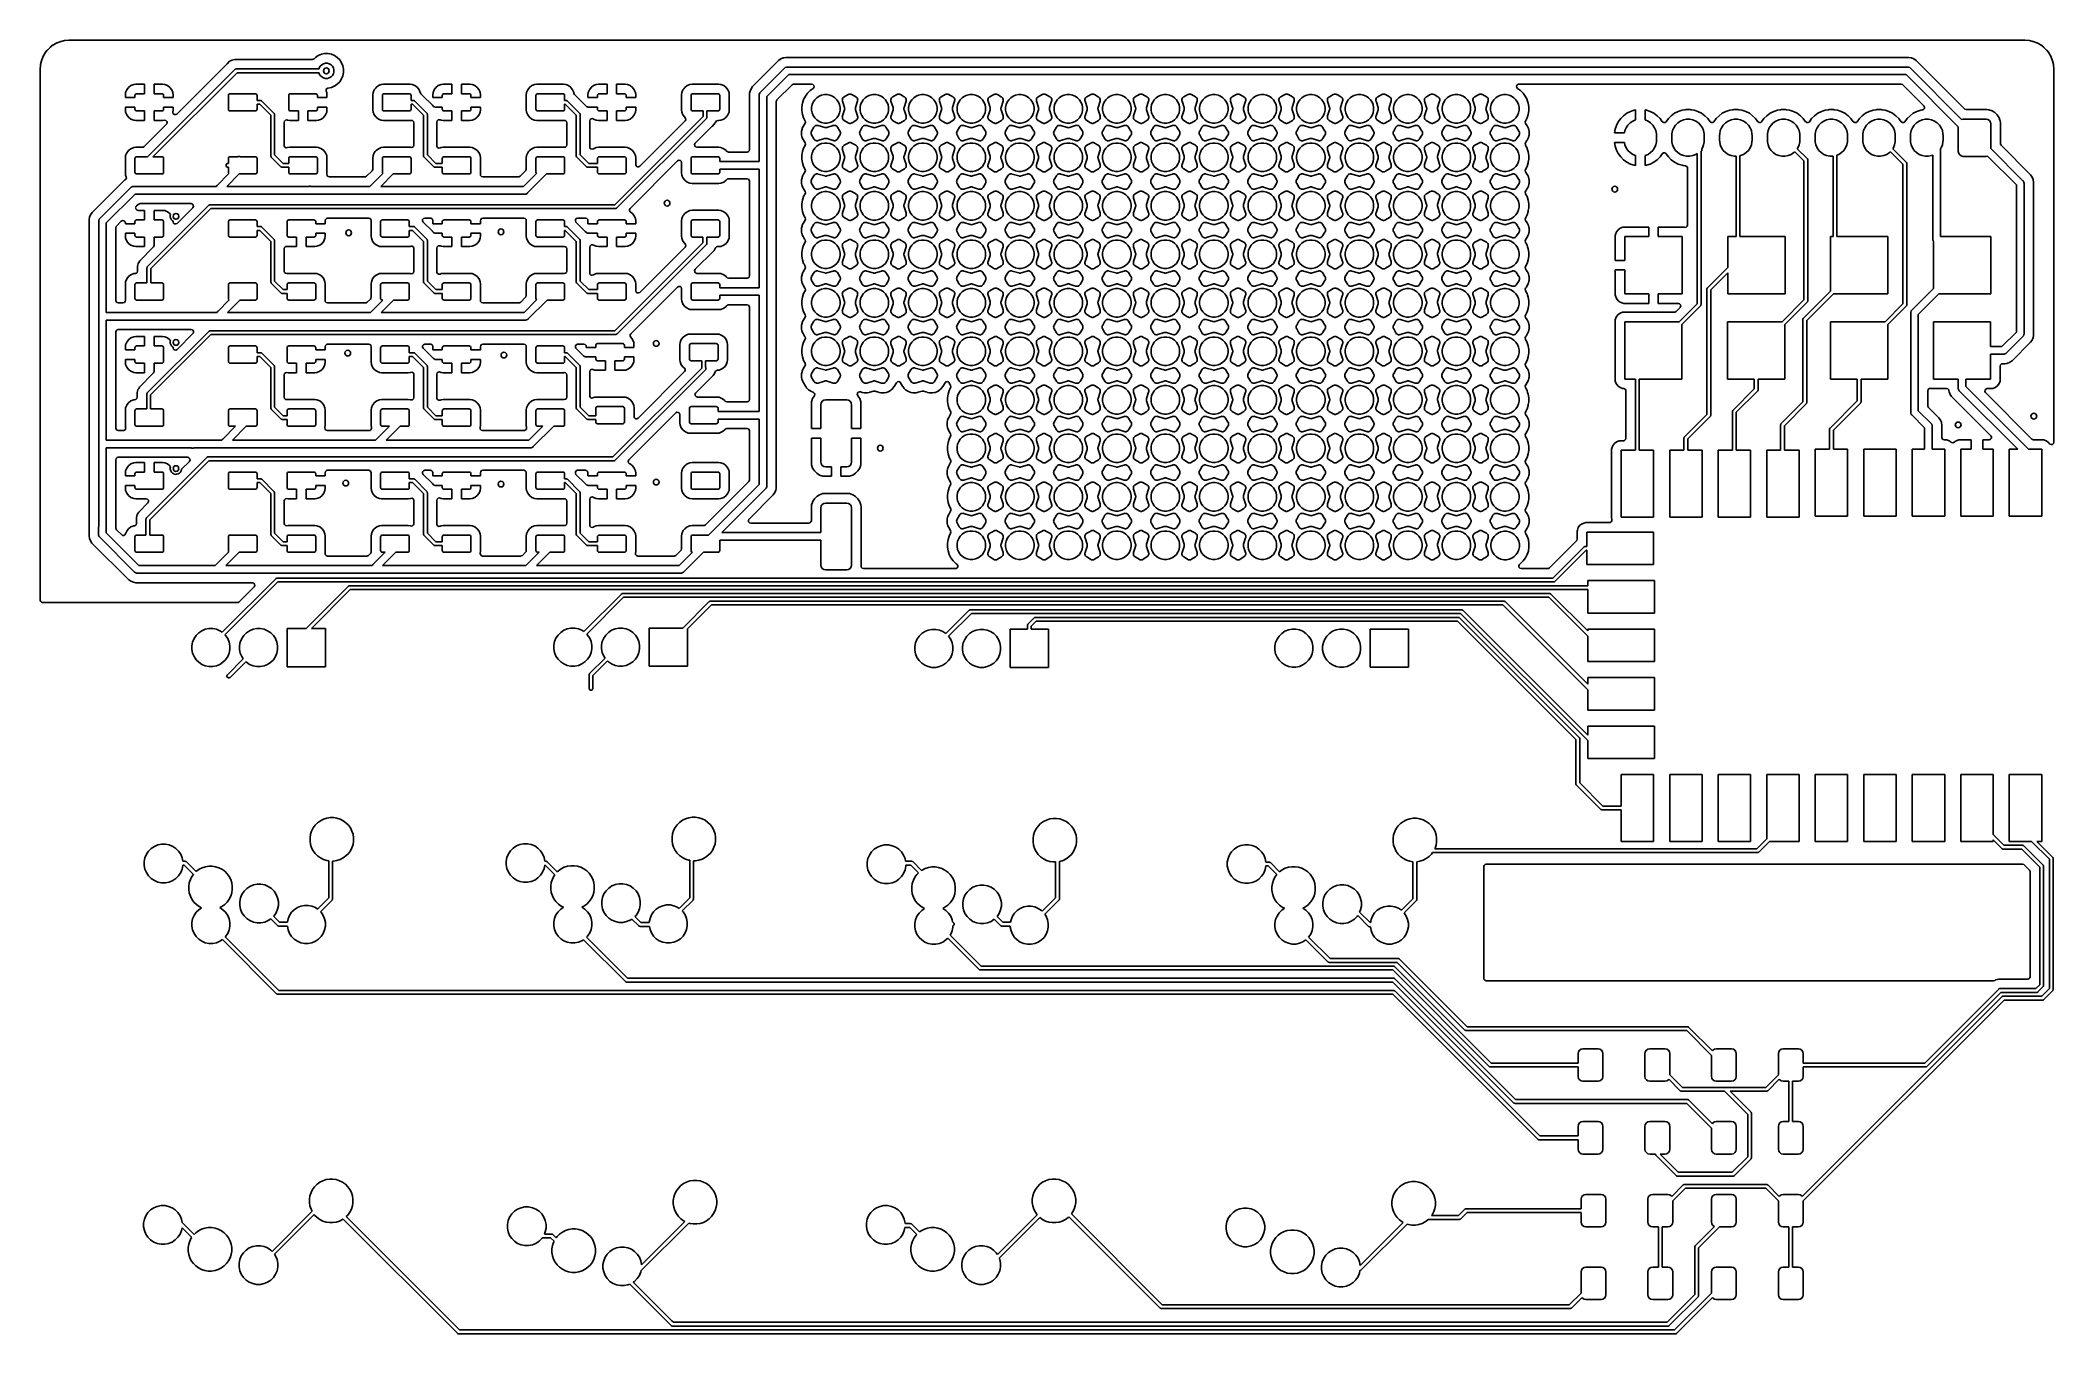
# Model space of a CAD drawing. Header units: millimetres. Extents: x 69 to 174, y -160 to -92.
import ezdxf

# ---------------------------------------------------------------- set-up
doc = ezdxf.new("R2010")
doc.units = ezdxf.units.MM
doc.layers.add('Front', color=13, linetype='CONTINUOUS', true_color=0xc83434)

msp = doc.modelspace()

# ---------------------------------------------------------------- linework, layer by layer
at = {"layer": 'Front', "linetype": 'CONTINUOUS'}
for p, q in [((68.809451, -92.89771), (68.903494, -92.725483)), ((68.903494, -92.725483), (68.91305, -92.710614)), ((68.91305, -92.710614), (69.030643, -92.553528)), ((69.030643, -92.553528), (69.042217, -92.540171)), ((69.042217, -92.540171), (69.180971, -92.401417)), ((69.180971, -92.401417), (69.194328, -92.389843)), ((69.194328, -92.389843), (69.351414, -92.27225)), ((69.351414, -92.27225), (69.366283, -92.262694)), ((69.366283, -92.262694), (69.53851, -92.168651)), ((69.53851, -92.168651), (69.554582, -92.161311)), ((69.554582, -92.161311), (69.738442, -92.092735)), ((69.738442, -92.092735), (69.7554, -92.087756)), ((69.7554, -92.087756), (69.947138, -92.046046)), ((69.947138, -92.046046), (69.964636, -92.04353)), ((69.964636, -92.04353), (70.164782, -92.029216)), ((70.164782, -92.029216), (70.173628, -92.0289)), ((70.173628, -92.0289), (70.235092, -92.0289)), ((70.235092, -92.0289), (172.534908, -92.0289)), ((83.387332, -92.764106), (83.223459, -92.831983)), ((83.387341, -92.764103), (83.387332, -92.764106)), ((83.561306, -92.7295), (83.387341, -92.764103)), ((83.561309, -92.7295), (83.561306, -92.7295)), ((83.738691, -92.7295), (83.561309, -92.7295)), ((83.738694, -92.7295), (83.738691, -92.7295)), ((83.912658, -92.764103), (83.738694, -92.7295)), ((83.912667, -92.764106), (83.912658, -92.764103)), ((84.07654, -92.831983), (83.912667, -92.764106)), ((172.534908, -92.0289), (172.596372, -92.0289)), ((172.596372, -92.0289), (172.605218, -92.029216)), ((172.605218, -92.029216), (172.805361, -92.04353)), ((172.805361, -92.04353), (172.822863, -92.046047)), ((172.822863, -92.046047), (173.014595, -92.087755)), ((173.014595, -92.087755), (173.03156, -92.092736)), ((173.03156, -92.092736), (173.215411, -92.161309)), ((173.215411, -92.161309), (173.231494, -92.168653)), ((173.231494, -92.168653), (173.348295, -92.232432)), ((173.348295, -92.232432), (173.403708, -92.26269)), ((173.403708, -92.26269), (173.418591, -92.272255)), ((173.418591, -92.272255), (173.575664, -92.389838)), ((173.575664, -92.389838), (173.589035, -92.401424)), ((173.589035, -92.401424), (173.727775, -92.540164)), ((173.727775, -92.540164), (173.739361, -92.553535)), ((173.739361, -92.553535), (173.856944, -92.710608)), ((173.856944, -92.710608), (173.866509, -92.725491)), ((173.866509, -92.725491), (173.960543, -92.8977)), ((68.6697, -93.532827), (68.670016, -93.523981)), ((68.6697, -94.883329), (68.6697, -93.532827)), ((68.670016, -93.523981), (68.681219, -93.367341)), ((68.681219, -93.367341), (68.684331, -93.323834)), ((68.684331, -93.323834), (68.686846, -93.306338)), ((68.686846, -93.306338), (68.728556, -93.1146)), ((68.728556, -93.1146), (68.733535, -93.097642)), ((68.733535, -93.097642), (68.802111, -92.913782)), ((68.802111, -92.913782), (68.809451, -92.89771)), ((74.289123, -98.132), (78.861834, -93.55929)), ((78.973966, -93.73), (74.571967, -98.132)), ((78.452023, -93.261286), (75.821496, -95.891812)), ((78.563827, -93.149481), (78.452023, -93.261286)), ((78.56383, -93.149479), (78.563827, -93.149481)), ((78.673975, -93.085888), (78.56383, -93.149479)), ((78.673978, -93.085886), (78.673975, -93.085888)), ((78.70076, -93.070423), (78.673978, -93.085886)), ((78.853487, -93.0295), (78.70076, -93.070423)), ((79.011602, -93.0295), (78.853487, -93.0295)), ((78.861834, -93.55929), (78.876987, -93.546853)), ((78.876987, -93.546853), (78.890372, -93.541309)), ((78.890372, -93.541309), (78.913036, -93.531921)), ((78.913036, -93.531921), (78.932545, -93.53)), ((78.932545, -93.53), (83.266227, -93.53)), ((83.266227, -93.73), (78.973966, -93.73)), ((82.925639, -93.0295), (79.011602, -93.0295)), ((82.951998, -93.026666), (82.925639, -93.0295)), ((83.013318, -92.993182), (82.951998, -93.026666)), ((83.055436, -92.951065), (83.013318, -92.993182)), ((83.075966, -92.930534), (83.055436, -92.951065)), ((83.223446, -92.83199), (83.075966, -92.930534)), ((83.223459, -92.831983), (83.223446, -92.83199)), ((83.266227, -93.53), (83.280448, -93.476927)), ((83.280448, -93.783073), (83.266227, -93.73)), ((83.280448, -93.476927), (83.332659, -93.386495)), ((83.332659, -93.873505), (83.280448, -93.783073)), ((83.332659, -93.386495), (83.406495, -93.312659)), ((83.406495, -93.312659), (83.496927, -93.260448)), ((83.496927, -93.260448), (83.59779, -93.233422)), ((83.59779, -93.233422), (83.70221, -93.233422)), ((83.70221, -93.233422), (83.803073, -93.260448)), ((83.803073, -93.260448), (83.893505, -93.312659)), ((83.893505, -93.312659), (83.967341, -93.386495)), ((83.967341, -93.386495), (84.019552, -93.476927)), ((84.019552, -93.783073), (83.967341, -93.873505)), ((84.019552, -93.476927), (84.046578, -93.57779)), ((84.046578, -93.68221), (84.019552, -93.783073)), ((84.046578, -93.57779), (84.046578, -93.68221)), ((84.076553, -92.83199), (84.07654, -92.831983)), ((84.224034, -92.930535), (84.076553, -92.83199)), ((84.224038, -92.930538), (84.224034, -92.930535)), ((84.349461, -93.055961), (84.224038, -92.930538)), ((84.349464, -93.055965), (84.349461, -93.055961)), ((84.448009, -93.203446), (84.349464, -93.055965)), ((84.448016, -93.203459), (84.448009, -93.203446)), ((84.515893, -93.367332), (84.448016, -93.203459)), ((84.515896, -93.367341), (84.515893, -93.367332)), ((84.515894, -93.892666), (84.5505, -93.718691)), ((84.550499, -93.541304), (84.515896, -93.367341)), ((84.5505, -93.541306), (84.550499, -93.541304)), ((84.5505, -93.541309), (84.5505, -93.541306)), ((84.5505, -93.718691), (84.5505, -93.541309)), ((107.333453, -93.085888), (105.965887, -94.453454)), ((106.368579, -94.758579), (107.638578, -93.488579)), ((107.862843, -93.83), (106.71, -94.982842)), ((107.44819, -93.009224), (107.333453, -93.085888)), ((107.575671, -92.95642), (107.44819, -93.009224)), ((107.575681, -92.956418), (107.575671, -92.95642)), ((107.602589, -92.951065), (107.575681, -92.956418)), ((107.60259, -92.951065), (107.602589, -92.951065)), ((107.711003, -92.9295), (107.60259, -92.951065)), ((107.638578, -93.488579), (107.668886, -93.463706)), ((107.668886, -93.463706), (107.740982, -93.433843)), ((107.711007, -92.9295), (107.711003, -92.9295)), ((111.308136, -92.9295), (107.711007, -92.9295)), ((107.740982, -93.433843), (107.78, -93.43)), ((107.78, -93.43), (111.239143, -93.43)), ((111.239143, -93.83), (107.862843, -93.83)), ((111.239143, -93.43), (166.451112, -93.43)), ((166.36827, -93.83), (111.239143, -93.83)), ((166.520105, -92.9295), (111.308136, -92.9295)), ((169.104445, -96.566175), (166.36827, -93.83)), ((166.451112, -93.43), (166.49013, -93.433843)), ((166.49013, -93.433843), (166.562226, -93.463706)), ((166.520106, -92.9295), (166.520105, -92.9295)), ((166.520108, -92.9295), (166.520106, -92.9295)), ((166.655434, -92.956418), (166.520108, -92.9295)), ((166.562226, -93.463706), (166.592533, -93.488579)), ((166.592533, -93.488579), (169.277576, -96.173622)), ((166.655444, -92.956421), (166.655434, -92.956418)), ((166.782919, -93.009222), (166.655444, -92.956421)), ((166.897658, -93.085888), (166.782919, -93.009222)), ((169.433283, -95.621514), (166.897658, -93.085888)), ((173.960543, -92.8977), (173.967893, -92.913794)), ((173.967893, -92.913794), (174.036461, -93.097634)), ((174.036461, -93.097634), (174.041445, -93.114609)), ((174.041445, -93.114609), (174.083151, -93.306331)), ((174.083151, -93.306331), (174.085669, -93.323842)), ((174.085669, -93.323842), (174.099984, -93.52398)), ((174.099984, -93.52398), (174.1003, -93.532827)), ((174.1003, -93.532827), (174.1003, -113.084249)), ((68.6697, -95.68067), (68.6697, -94.883329)), ((73.140185, -94.76798), (73.125, -94.883329)), ((73.125, -94.883329), (73.125, -95.032)), ((73.140187, -94.767975), (73.140185, -94.76798)), ((73.199633, -94.624458), (73.140187, -94.767975)), ((73.294207, -94.501207), (73.199633, -94.624457)), ((73.199633, -94.624457), (73.199633, -94.624458)), ((73.417457, -94.406633), (73.294207, -94.501207)), ((73.417458, -94.406633), (73.417457, -94.406633)), ((73.560975, -94.347187), (73.417458, -94.406633)), ((73.56098, -94.347185), (73.560975, -94.347187)), ((73.676329, -94.332), (73.56098, -94.347185)), ((73.631851, -94.887558), (73.65136, -94.85836)), ((73.65136, -94.85836), (73.680558, -94.838851)), ((74.125, -94.332), (73.676329, -94.332)), ((73.680558, -94.838851), (73.715, -94.832)), ((73.715, -94.832), (74.125, -94.832)), ((74.125, -94.832), (74.125, -94.332)), ((75.073671, -94.332), (74.625, -94.332)), ((74.625, -94.332), (74.625, -94.832)), ((74.625, -94.832), (75.035, -94.832)), ((75.035, -94.832), (75.069442, -94.838851)), ((75.069442, -94.838851), (75.09864, -94.85836)), ((75.189019, -94.347185), (75.073671, -94.332)), ((75.09864, -94.85836), (75.118149, -94.887558)), ((75.189024, -94.347187), (75.189019, -94.347185)), ((75.332541, -94.406633), (75.189024, -94.347187)), ((75.455792, -94.501207), (75.332541, -94.406633)), ((75.550366, -94.624457), (75.455792, -94.501207)), ((75.550366, -94.624458), (75.550366, -94.624457)), ((75.609812, -94.767975), (75.550366, -94.624458)), ((75.609814, -94.76798), (75.609812, -94.767975)), ((75.625, -94.883329), (75.609814, -94.76798)), ((75.625, -95.032), (75.625, -94.883329)), ((78.531851, -94.887558), (78.55136, -94.85836)), ((78.55136, -94.85836), (78.580558, -94.838851)), ((78.580558, -94.838851), (78.615, -94.832)), ((78.615, -94.832), (79.935, -94.832)), ((79.935, -94.832), (79.969442, -94.838851)), ((79.969442, -94.838851), (79.99864, -94.85836)), ((79.99864, -94.85836), (80.018149, -94.887558)), ((81.689851, -94.887558), (81.70936, -94.85836)), ((81.70936, -94.85836), (81.738558, -94.838851)), ((81.738558, -94.838851), (81.773, -94.832)), ((81.773, -94.832), (83.093, -94.832)), ((83.093, -94.832), (83.127442, -94.838851)), ((83.127442, -94.838851), (83.15664, -94.85836)), ((83.15664, -94.85836), (83.176149, -94.887558)), ((83.406495, -93.947341), (83.332659, -93.873505)), ((83.496927, -93.999552), (83.406495, -93.947341)), ((83.59779, -94.026578), (83.496927, -93.999552)), ((83.70221, -94.026578), (83.59779, -94.026578)), ((83.632594, -94.631513), (83.663869, -94.569034)), ((83.640063, -94.700983), (83.632594, -94.631513)), ((83.667813, -94.767978), (83.640063, -94.700983)), ((83.663869, -94.569034), (83.723958, -94.533382)), ((83.667814, -94.76798), (83.667813, -94.767978)), ((83.683, -94.883329), (83.667814, -94.76798)), ((83.683, -95.032), (83.683, -94.883329)), ((83.803073, -93.999552), (83.70221, -94.026578)), ((83.723958, -94.533382), (83.732746, -94.531838)), ((83.732717, -94.531689), (83.912658, -94.495896)), ((83.732746, -94.531838), (83.732717, -94.531689)), ((83.893505, -93.947341), (83.803073, -93.999552)), ((83.967341, -93.873505), (83.893505, -93.947341)), ((83.912658, -94.495896), (83.912661, -94.495894)), ((83.912661, -94.495894), (83.912666, -94.495894)), ((83.912666, -94.495894), (84.052535, -94.437958)), ((84.052535, -94.437958), (84.07654, -94.428016)), ((84.07654, -94.428015), (84.076547, -94.428013)), ((84.07654, -94.428016), (84.07654, -94.428015)), ((84.076547, -94.428013), (84.224035, -94.329464)), ((84.224035, -94.329464), (84.349464, -94.204035)), ((84.349464, -94.204035), (84.448013, -94.056547)), ((84.448013, -94.056547), (84.515894, -93.892666)), ((86.097698, -94.76785), (86.0825, -94.883298)), ((86.0825, -94.883298), (86.0825, -95.680703)), ((86.097699, -94.767848), (86.097698, -94.76785)), ((86.157198, -94.624205), (86.097699, -94.767848)), ((86.200046, -94.568365), (86.157198, -94.624205)), ((86.251851, -94.500851), (86.200046, -94.568365)), ((86.375202, -94.4062), (86.251851, -94.500851)), ((86.375205, -94.406198), (86.375202, -94.406199)), ((86.375202, -94.406199), (86.375202, -94.4062)), ((86.518848, -94.346699), (86.375205, -94.406198)), ((86.518857, -94.346696), (86.518848, -94.346699)), ((86.634296, -94.3315), (86.518857, -94.346696)), ((86.589851, -94.887558), (86.60936, -94.85836)), ((86.60936, -94.85836), (86.638558, -94.838851)), ((88.031701, -94.3315), (86.634296, -94.3315)), ((86.638558, -94.838851), (86.673, -94.832)), ((86.673, -94.832), (87.993, -94.832)), ((87.993, -94.832), (88.027442, -94.838851)), ((88.027442, -94.838851), (88.05664, -94.85836)), ((88.147149, -94.346698), (88.031701, -94.3315)), ((88.05664, -94.85836), (88.076149, -94.887558)), ((88.147151, -94.346699), (88.147149, -94.346698)), ((88.290794, -94.406198), (88.147151, -94.346699)), ((88.290798, -94.4062), (88.290794, -94.406198)), ((88.414149, -94.500851), (88.290798, -94.4062)), ((88.5088, -94.624202), (88.414149, -94.500851)), ((88.568301, -94.767849), (88.5088, -94.624202)), ((88.568301, -94.76785), (88.568301, -94.767849)), ((88.570406, -94.775705), (88.568301, -94.76785)), ((88.571746, -94.775345), (88.570406, -94.775705)), ((88.602564, -94.831783), (88.571746, -94.775345)), ((88.65411, -94.883329), (88.602564, -94.831783)), ((88.691133, -94.920352), (88.65411, -94.883329)), ((89.236185, -94.76798), (89.221, -94.883329)), ((89.221, -94.883329), (89.221, -95.032)), ((89.236187, -94.767975), (89.236185, -94.76798)), ((89.295633, -94.624458), (89.236187, -94.767975)), ((89.390207, -94.501207), (89.295633, -94.624457)), ((89.295633, -94.624457), (89.295633, -94.624458)), ((89.513457, -94.406633), (89.390207, -94.501207)), ((89.513458, -94.406633), (89.513457, -94.406633)), ((89.656975, -94.347187), (89.513458, -94.406633)), ((89.65698, -94.347185), (89.656975, -94.347187)), ((89.772329, -94.332), (89.65698, -94.347185)), ((89.727851, -94.887558), (89.74736, -94.85836)), ((89.74736, -94.85836), (89.776558, -94.838851)), ((90.221, -94.332), (89.772329, -94.332)), ((89.776558, -94.838851), (89.811, -94.832)), ((89.811, -94.832), (90.221, -94.832)), ((90.221, -94.832), (90.221, -94.332)), ((91.169671, -94.332), (90.721, -94.332)), ((90.721, -94.332), (90.721, -94.832)), ((90.721, -94.832), (91.131, -94.832)), ((91.131, -94.832), (91.165442, -94.838851)), ((91.165442, -94.838851), (91.19464, -94.85836)), ((91.285019, -94.347185), (91.169671, -94.332)), ((91.19464, -94.85836), (91.214149, -94.887558)), ((91.285024, -94.347187), (91.285019, -94.347185)), ((91.428541, -94.406633), (91.285024, -94.347187)), ((91.551792, -94.501207), (91.428541, -94.406633)), ((91.646366, -94.624457), (91.551792, -94.501207)), ((91.646366, -94.624458), (91.646366, -94.624457)), ((91.705812, -94.767975), (91.646366, -94.624458)), ((91.705814, -94.76798), (91.705812, -94.767975)), ((91.721, -94.883329), (91.705814, -94.76798)), ((91.721, -95.032), (91.721, -94.883329)), ((94.135698, -94.76785), (94.1205, -94.883298)), ((94.1205, -94.883298), (94.1205, -95.680703)), ((94.135699, -94.767848), (94.135698, -94.76785)), ((94.195198, -94.624205), (94.135699, -94.767848)), ((94.238046, -94.568365), (94.195198, -94.624205)), ((94.289851, -94.500851), (94.238046, -94.568365)), ((94.413202, -94.4062), (94.289851, -94.500851)), ((94.413205, -94.406198), (94.413202, -94.406199)), ((94.413202, -94.406199), (94.413202, -94.4062)), ((94.556848, -94.346699), (94.413205, -94.406198)), ((94.556857, -94.346696), (94.556848, -94.346699)), ((94.672296, -94.3315), (94.556857, -94.346696)), ((94.627851, -94.887558), (94.64736, -94.85836)), ((94.64736, -94.85836), (94.676558, -94.838851)), ((96.069701, -94.3315), (94.672296, -94.3315)), ((94.676558, -94.838851), (94.711, -94.832)), ((94.711, -94.832), (96.031, -94.832)), ((96.031, -94.832), (96.065442, -94.838851)), ((96.065442, -94.838851), (96.09464, -94.85836)), ((96.185149, -94.346698), (96.069701, -94.3315)), ((96.09464, -94.85836), (96.114149, -94.887558)), ((96.185151, -94.346699), (96.185149, -94.346698)), ((96.328794, -94.406198), (96.185151, -94.346699)), ((96.328798, -94.4062), (96.328794, -94.406198)), ((96.452149, -94.500851), (96.328798, -94.4062)), ((96.5468, -94.624202), (96.452149, -94.500851)), ((96.606301, -94.767849), (96.5468, -94.624202)), ((96.611068, -94.804065), (96.606301, -94.767849)), ((96.612838, -94.814219), (96.611068, -94.804065)), ((96.646323, -94.875542), (96.612838, -94.814219)), ((96.65411, -94.883329), (96.646323, -94.875542)), ((96.691133, -94.920352), (96.65411, -94.883329)), ((97.364185, -94.76798), (97.349, -94.883329)), ((97.349, -94.883329), (97.349, -95.032)), ((97.364187, -94.767975), (97.364185, -94.76798)), ((97.423633, -94.624458), (97.364187, -94.767975)), ((97.518207, -94.501207), (97.423633, -94.624457)), ((97.423633, -94.624457), (97.423633, -94.624458)), ((97.641457, -94.406633), (97.518207, -94.501207)), ((97.641458, -94.406633), (97.641457, -94.406633)), ((97.784975, -94.347187), (97.641458, -94.406633)), ((97.78498, -94.347185), (97.784975, -94.347187)), ((97.900329, -94.332), (97.78498, -94.347185)), ((97.855851, -94.887558), (97.87536, -94.85836)), ((97.87536, -94.85836), (97.904558, -94.838851)), ((98.349, -94.332), (97.900329, -94.332)), ((97.904558, -94.838851), (97.939, -94.832)), ((97.939, -94.832), (98.349, -94.832)), ((98.349, -94.832), (98.349, -94.332)), ((99.297671, -94.332), (98.849, -94.332)), ((98.849, -94.332), (98.849, -94.832)), ((98.849, -94.832), (99.259, -94.832)), ((99.259, -94.832), (99.293442, -94.838851)), ((99.293442, -94.838851), (99.32264, -94.85836)), ((99.413019, -94.347185), (99.297671, -94.332)), ((99.32264, -94.85836), (99.342149, -94.887558)), ((99.413024, -94.347187), (99.413019, -94.347185)), ((99.556541, -94.406633), (99.413024, -94.347187)), ((99.679792, -94.501207), (99.556541, -94.406633)), ((99.774366, -94.624457), (99.679792, -94.501207)), ((99.774366, -94.624458), (99.774366, -94.624457)), ((99.833812, -94.767975), (99.774366, -94.624458)), ((99.833814, -94.76798), (99.833812, -94.767975)), ((99.849, -94.883329), (99.833814, -94.76798)), ((99.849, -95.032), (99.849, -94.883329)), ((102.263698, -94.76785), (102.2485, -94.883298)), ((102.2485, -94.883298), (102.2485, -95.680703)), ((102.263699, -94.767848), (102.263698, -94.76785)), ((102.323198, -94.624205), (102.263699, -94.767848)), ((102.366046, -94.568365), (102.323198, -94.624205)), ((102.417851, -94.500851), (102.366046, -94.568365)), ((102.541202, -94.4062), (102.417851, -94.500851)), ((102.541205, -94.406198), (102.541202, -94.406199)), ((102.541202, -94.406199), (102.541202, -94.4062)), ((102.684848, -94.346699), (102.541205, -94.406198)), ((102.684857, -94.346696), (102.684848, -94.346699)), ((102.800296, -94.3315), (102.684857, -94.346696)), ((102.755851, -94.887558), (102.77536, -94.85836)), ((102.77536, -94.85836), (102.804558, -94.838851)), ((104.197701, -94.3315), (102.800296, -94.3315)), ((102.804558, -94.838851), (102.839, -94.832)), ((102.839, -94.832), (104.159, -94.832)), ((104.159, -94.832), (104.193442, -94.838851)), ((104.193442, -94.838851), (104.22264, -94.85836)), ((104.313149, -94.346698), (104.197701, -94.3315)), ((104.22264, -94.85836), (104.242149, -94.887558)), ((104.313151, -94.346699), (104.313149, -94.346698)), ((104.456794, -94.406198), (104.313151, -94.346699)), ((104.456798, -94.4062), (104.456794, -94.406198)), ((104.580149, -94.500851), (104.456798, -94.4062)), ((104.6748, -94.624202), (104.580149, -94.500851)), ((104.734301, -94.767849), (104.6748, -94.624202)), ((104.734301, -94.76785), (104.734301, -94.767849)), ((104.734303, -94.767857), (104.734301, -94.76785)), ((104.749499, -94.883296), (104.734303, -94.767857)), ((104.749499, -94.883298), (104.749499, -94.883296)), ((104.749499, -94.8833), (104.749499, -94.883298)), ((104.7495, -95.680701), (104.749499, -94.8833)), ((105.81284, -94.814219), (105.8095, -94.831007)), ((105.8095, -94.831007), (105.8095, -97.7575)), ((105.815001, -94.803354), (105.81284, -94.814219)), ((105.836418, -94.695679), (105.815001, -94.803352)), ((105.815001, -94.803352), (105.815001, -94.803354)), ((105.836421, -94.695667), (105.836418, -94.695679)), ((105.889222, -94.568192), (105.836421, -94.695667)), ((105.965887, -94.453454), (105.889222, -94.568192)), ((106.31, -94.9), (106.313843, -94.860982)), ((106.313843, -94.860982), (106.343706, -94.788886)), ((106.343706, -94.788886), (106.368579, -94.758579)), ((107.246819, -95.153838), (108.033838, -94.366819)), ((108.033838, -94.366819), (108.095161, -94.333334)), ((108.095161, -94.333334), (108.121519, -94.3305)), ((108.121519, -94.3305), (109.062102, -94.3305)), ((108.846154, -94.804041), (108.732476, -94.960503)), ((108.848172, -94.801263), (108.846154, -94.804041)), ((108.848174, -94.801261), (108.848172, -94.801263)), ((108.987352, -94.662082), (108.848174, -94.80126)), ((108.848174, -94.80126), (108.848174, -94.801261)), ((109.134988, -94.554818), (108.987352, -94.662082)), ((109.062102, -94.3305), (109.129141, -94.350185)), ((109.129141, -94.350185), (109.174896, -94.402989)), ((109.155815, -94.535703), (109.134988, -94.554818)), ((109.18484, -94.472147), (109.155815, -94.535703)), ((109.174896, -94.402989), (109.18484, -94.472147)), ((109.584286, -94.898204), (109.728487, -94.86952)), ((109.728487, -94.86952), (109.875513, -94.86952)), ((109.875513, -94.86952), (110.019714, -94.898204)), ((110.769016, -94.986125), (110.973485, -94.871255)), ((110.973485, -94.871255), (110.991686, -94.861613)), ((110.991686, -94.861613), (111.030954, -94.849202)), ((111.030954, -94.849202), (111.071929, -94.845074)), ((111.071929, -94.845074), (111.112883, -94.849402)), ((111.112883, -94.849402), (111.15209, -94.862004)), ((111.15209, -94.862004), (111.170246, -94.871731)), ((111.170246, -94.871731), (111.372259, -94.986511)), ((112.124286, -94.898204), (112.268487, -94.86952)), ((112.268487, -94.86952), (112.415513, -94.86952)), ((112.415513, -94.86952), (112.559714, -94.898204)), ((113.309016, -94.986125), (113.513485, -94.871255)), ((113.513485, -94.871255), (113.531686, -94.861613)), ((113.531686, -94.861613), (113.570954, -94.849202)), ((113.570954, -94.849202), (113.611929, -94.845074)), ((113.611929, -94.845074), (113.652883, -94.849402)), ((113.652883, -94.849402), (113.69209, -94.862004)), ((113.69209, -94.862004), (113.710246, -94.871731)), ((113.710246, -94.871731), (113.912259, -94.986511)), ((114.664286, -94.898204), (114.808487, -94.86952)), ((114.808487, -94.86952), (114.955513, -94.86952)), ((114.955513, -94.86952), (115.099714, -94.898204)), ((115.849016, -94.986125), (116.053485, -94.871255)), ((116.053485, -94.871255), (116.071686, -94.861613)), ((116.071686, -94.861613), (116.110954, -94.849202)), ((116.110954, -94.849202), (116.151929, -94.845074)), ((116.151929, -94.845074), (116.192883, -94.849402)), ((116.192883, -94.849402), (116.23209, -94.862004)), ((116.23209, -94.862004), (116.250246, -94.871731)), ((116.250246, -94.871731), (116.452259, -94.986511)), ((117.204286, -94.898204), (117.348487, -94.86952)), ((117.348487, -94.86952), (117.495513, -94.86952)), ((117.495513, -94.86952), (117.639714, -94.898204)), ((118.389016, -94.986125), (118.593485, -94.871255)), ((118.593485, -94.871255), (118.611686, -94.861613)), ((118.611686, -94.861613), (118.650954, -94.849202)), ((118.650954, -94.849202), (118.691929, -94.845074)), ((118.691929, -94.845074), (118.732883, -94.849402)), ((118.732883, -94.849402), (118.77209, -94.862004)), ((118.77209, -94.862004), (118.790246, -94.871731)), ((118.790246, -94.871731), (118.992259, -94.986511)), ((119.744286, -94.898204), (119.888487, -94.86952)), ((119.888487, -94.86952), (120.035513, -94.86952)), ((120.035513, -94.86952), (120.179714, -94.898204)), ((120.929016, -94.986125), (121.133485, -94.871255)), ((121.133485, -94.871255), (121.151686, -94.861613)), ((121.151686, -94.861613), (121.190954, -94.849202)), ((121.190954, -94.849202), (121.231929, -94.845074)), ((121.231929, -94.845074), (121.272883, -94.849402)), ((121.272883, -94.849402), (121.31209, -94.862004)), ((121.31209, -94.862004), (121.330246, -94.871731)), ((121.330246, -94.871731), (121.532259, -94.986511)), ((122.284286, -94.898204), (122.428487, -94.86952)), ((122.428487, -94.86952), (122.575513, -94.86952)), ((122.575513, -94.86952), (122.719714, -94.898204)), ((123.469016, -94.986125), (123.673485, -94.871255)), ((123.673485, -94.871255), (123.691686, -94.861613)), ((123.691686, -94.861613), (123.730954, -94.849202)), ((123.730954, -94.849202), (123.771929, -94.845074)), ((123.771929, -94.845074), (123.812883, -94.849402)), ((123.812883, -94.849402), (123.85209, -94.862004)), ((123.85209, -94.862004), (123.870246, -94.871731)), ((123.870246, -94.871731), (124.072259, -94.986511)), ((124.824286, -94.898204), (124.968487, -94.86952)), ((124.968487, -94.86952), (125.115513, -94.86952)), ((125.115513, -94.86952), (125.259714, -94.898204)), ((126.009016, -94.986125), (126.213485, -94.871255)), ((126.213485, -94.871255), (126.231686, -94.861613)), ((126.231686, -94.861613), (126.270954, -94.849202)), ((126.270954, -94.849202), (126.311929, -94.845074)), ((126.311929, -94.845074), (126.352883, -94.849402)), ((126.352883, -94.849402), (126.39209, -94.862004)), ((126.39209, -94.862004), (126.410246, -94.871731)), ((126.410246, -94.871731), (126.612259, -94.986511)), ((127.364286, -94.898204), (127.508487, -94.86952)), ((127.508487, -94.86952), (127.655513, -94.86952)), ((127.655513, -94.86952), (127.799714, -94.898204)), ((128.549016, -94.986125), (128.753485, -94.871255)), ((128.753485, -94.871255), (128.771686, -94.861613)), ((128.771686, -94.861613), (128.810954, -94.849202)), ((128.810954, -94.849202), (128.851929, -94.845074)), ((128.851929, -94.845074), (128.892883, -94.849402)), ((128.892883, -94.849402), (128.93209, -94.862004)), ((128.93209, -94.862004), (128.950246, -94.871731)), ((128.950246, -94.871731), (129.152259, -94.986511)), ((129.904286, -94.898204), (130.048487, -94.86952)), ((130.048487, -94.86952), (130.195513, -94.86952)), ((130.195513, -94.86952), (130.339714, -94.898204)), ((131.089016, -94.986125), (131.293485, -94.871255)), ((131.293485, -94.871255), (131.311686, -94.861613)), ((131.311686, -94.861613), (131.350954, -94.849202)), ((131.350954, -94.849202), (131.391929, -94.845074)), ((131.391929, -94.845074), (131.432883, -94.849402)), ((131.432883, -94.849402), (131.47209, -94.862004)), ((131.47209, -94.862004), (131.490246, -94.871731)), ((131.490246, -94.871731), (131.692259, -94.986511)), ((132.444286, -94.898204), (132.588487, -94.86952)), ((132.588487, -94.86952), (132.735513, -94.86952)), ((132.735513, -94.86952), (132.879714, -94.898204)), ((133.629016, -94.986125), (133.833485, -94.871255)), ((133.833485, -94.871255), (133.851686, -94.861613)), ((133.851686, -94.861613), (133.890954, -94.849202)), ((133.890954, -94.849202), (133.931929, -94.845074)), ((133.931929, -94.845074), (133.972883, -94.849402)), ((133.972883, -94.849402), (134.01209, -94.862004)), ((134.01209, -94.862004), (134.030246, -94.871731)), ((134.030246, -94.871731), (134.232259, -94.986511)), ((134.984286, -94.898204), (135.128487, -94.86952)), ((135.128487, -94.86952), (135.275513, -94.86952)), ((135.275513, -94.86952), (135.419714, -94.898204)), ((136.169016, -94.986125), (136.373485, -94.871255)), ((136.373485, -94.871255), (136.391686, -94.861613)), ((136.391686, -94.861613), (136.430954, -94.849202)), ((136.430954, -94.849202), (136.471929, -94.845074)), ((136.471929, -94.845074), (136.512883, -94.849402)), ((136.512883, -94.849402), (136.55209, -94.862004)), ((136.55209, -94.862004), (136.570246, -94.871731)), ((136.570246, -94.871731), (136.772259, -94.986511)), ((137.524286, -94.898204), (137.668487, -94.86952)), ((137.668487, -94.86952), (137.815513, -94.86952)), ((137.815513, -94.86952), (137.959714, -94.898204)), ((138.709016, -94.986125), (138.913485, -94.871255)), ((138.913485, -94.871255), (138.931686, -94.861613)), ((138.931686, -94.861613), (138.970954, -94.849202)), ((138.970954, -94.849202), (139.011929, -94.845074)), ((139.011929, -94.845074), (139.052883, -94.849402)), ((139.052883, -94.849402), (139.09209, -94.862004)), ((139.09209, -94.862004), (139.110246, -94.871731)), ((139.110246, -94.871731), (139.312259, -94.986511)), ((140.064286, -94.898204), (140.208487, -94.86952)), ((140.208487, -94.86952), (140.355513, -94.86952)), ((140.355513, -94.86952), (140.499714, -94.898204)), ((141.249016, -94.986125), (141.453485, -94.871255)), ((141.453485, -94.871255), (141.471686, -94.861613)), ((141.471686, -94.861613), (141.510954, -94.849202)), ((141.510954, -94.849202), (141.551929, -94.845074)), ((141.551929, -94.845074), (141.592883, -94.849402)), ((141.592883, -94.849402), (141.63209, -94.862004)), ((141.63209, -94.862004), (141.650246, -94.871731)), ((141.650246, -94.871731), (141.852259, -94.986511)), ((142.604286, -94.898204), (142.748487, -94.86952)), ((142.748487, -94.86952), (142.895513, -94.86952)), ((142.895513, -94.86952), (143.039714, -94.898204)), ((143.789016, -94.986125), (143.993485, -94.871255)), ((143.993485, -94.871255), (144.011686, -94.861613)), ((144.011686, -94.861613), (144.050954, -94.849202)), ((144.050954, -94.849202), (144.091929, -94.845074)), ((144.091929, -94.845074), (144.132883, -94.849402)), ((144.132883, -94.849402), (144.17209, -94.862004)), ((144.17209, -94.862004), (144.190246, -94.871731)), ((144.190246, -94.871731), (144.392259, -94.986511)), ((145.144286, -94.900295), (145.288487, -94.871611)), ((145.288487, -94.871611), (145.435513, -94.871611)), ((145.435513, -94.871611), (145.579714, -94.900295)), ((145.97749, -94.429874), (146.010096, -94.368079)), ((145.983469, -94.499488), (145.97749, -94.429874)), ((146.026134, -94.554818), (145.983469, -94.499488)), ((146.010096, -94.368079), (146.070935, -94.333722)), ((146.176646, -94.664172), (146.026134, -94.554818)), ((146.070935, -94.333722), (146.09902, -94.3305)), ((146.09902, -94.3305), (166.109593, -94.3305)), ((146.315828, -94.803354), (146.176646, -94.664172)), ((146.430004, -94.960503), (146.315828, -94.803354)), ((166.109593, -94.3305), (166.176632, -94.350185)), ((166.176632, -94.350185), (166.197274, -94.366819)), ((166.197274, -94.366819), (167.297044, -95.466589)), ((68.6697, -121.3444), (68.6697, -95.68067)), ((73.125, -95.032), (73.625, -95.032)), ((73.625, -95.532), (73.125, -95.532)), ((73.125, -95.532), (73.125, -95.68067)), ((73.125, -95.68067), (73.140185, -95.796019)), ((73.140185, -95.796019), (73.140187, -95.796024)), ((73.140187, -95.796024), (73.199633, -95.939541)), ((73.199633, -95.939541), (73.199633, -95.939542)), ((73.199633, -95.939542), (73.294207, -96.062792)), ((73.625, -94.922), (73.631851, -94.887558)), ((73.625, -95.032), (73.625, -94.922)), ((73.625, -95.642), (73.625, -95.532)), ((73.631851, -95.676442), (73.625, -95.642)), ((73.65136, -95.70564), (73.631851, -95.676442)), ((73.680558, -95.725149), (73.65136, -95.70564)), ((73.715, -95.732), (73.680558, -95.725149)), ((74.125, -95.732), (73.715, -95.732)), ((74.125, -96.232), (74.125, -95.732)), ((75.035, -95.732), (74.625, -95.732)), ((74.625, -95.732), (74.625, -96.232)), ((75.069442, -95.725149), (75.035, -95.732)), ((75.09864, -95.70564), (75.069442, -95.725149)), ((75.118149, -95.676442), (75.09864, -95.70564)), ((75.118149, -94.887558), (75.125, -94.922)), ((75.125, -95.642), (75.118149, -95.676442)), ((75.125, -94.922), (75.125, -95.032)), ((75.125, -95.032), (75.625, -95.032)), ((75.625, -95.532), (75.125, -95.532)), ((75.125, -95.532), (75.125, -95.642)), ((75.610131, -95.812977), (75.610876, -95.787945)), ((75.634548, -95.878441), (75.610131, -95.812977)), ((75.610876, -95.787945), (75.625, -95.680669)), ((75.625, -95.680669), (75.625, -95.532)), ((75.690481, -95.920313), (75.634548, -95.878441)), ((75.760173, -95.925297), (75.690481, -95.920313)), ((75.821496, -95.891812), (75.760173, -95.925297)), ((78.525, -94.922), (78.531851, -94.887558)), ((78.525, -95.642), (78.525, -94.922)), ((78.531851, -95.676442), (78.525, -95.642)), ((78.55136, -95.70564), (78.531851, -95.676442)), ((78.580558, -95.725149), (78.55136, -95.70564)), ((78.615, -95.732), (78.580558, -95.725149)), ((79.935, -95.732), (78.615, -95.732)), ((79.969442, -95.725149), (79.935, -95.732)), ((79.99864, -95.70564), (79.969442, -95.725149)), ((80.018149, -95.676442), (79.99864, -95.70564)), ((80.018149, -94.887558), (80.025, -94.922)), ((80.025, -95.642), (80.018149, -95.676442)), ((80.025, -94.922), (80.025, -95.182)), ((80.025, -95.182), (80.203545, -95.182)), ((80.162123, -95.382), (80.025, -95.382)), ((80.025, -95.382), (80.025, -95.642)), ((80.737545, -95.957421), (80.162123, -95.382)), ((80.203545, -95.182), (80.223054, -95.183921)), ((80.223054, -95.183921), (80.259102, -95.198853)), ((80.259102, -95.198853), (80.274256, -95.211289)), ((80.274256, -95.211289), (80.908255, -95.845289)), ((80.908255, -95.845289), (80.920692, -95.860442)), ((80.920692, -95.860442), (80.920692, -95.860443)), ((80.920692, -95.860443), (80.935624, -95.896491)), ((80.935624, -95.896491), (80.937545, -95.916)), ((80.937545, -95.916), (80.937545, -98.033578)), ((81.683, -94.922), (81.689851, -94.887558)), ((81.683, -95.642), (81.683, -94.922)), ((81.689851, -95.676442), (81.683, -95.642)), ((81.70936, -95.70564), (81.689851, -95.676442)), ((81.738558, -95.725149), (81.70936, -95.70564)), ((81.773, -95.732), (81.738558, -95.725149)), ((82.183, -95.732), (81.773, -95.732)), ((82.183, -96.232), (82.183, -95.732)), ((83.093, -95.732), (82.683, -95.732)), ((82.683, -95.732), (82.683, -96.232)), ((83.127442, -95.725149), (83.093, -95.732)), ((83.15664, -95.70564), (83.127442, -95.725149)), ((83.176149, -95.676442), (83.15664, -95.70564)), ((83.176149, -94.887558), (83.183, -94.922)), ((83.183, -95.642), (83.176149, -95.676442)), ((83.183, -94.922), (83.183, -95.032)), ((83.183, -95.032), (83.683, -95.032)), ((83.683, -95.532), (83.183, -95.532)), ((83.183, -95.532), (83.183, -95.642)), ((83.513792, -96.062792), (83.608366, -95.939542)), ((83.608366, -95.939541), (83.667812, -95.796024)), ((83.608366, -95.939542), (83.608366, -95.939541)), ((83.667812, -95.796024), (83.667814, -95.796019)), ((83.667814, -95.796019), (83.683, -95.68067)), ((83.683, -95.68067), (83.683, -95.532)), ((86.0825, -95.680703), (86.097696, -95.796142)), ((86.097696, -95.796142), (86.097699, -95.796151)), ((86.097699, -95.796151), (86.157093, -95.939541)), ((86.157093, -95.939541), (86.1572, -95.939798)), ((86.1572, -95.939798), (86.251851, -96.063149)), ((86.583, -94.922), (86.589851, -94.887558)), ((86.583, -95.642), (86.583, -94.922)), ((86.589851, -95.676442), (86.583, -95.642)), ((86.60936, -95.70564), (86.589851, -95.676442)), ((86.638558, -95.725149), (86.60936, -95.70564)), ((86.673, -95.732), (86.638558, -95.725149)), ((87.993, -95.732), (86.673, -95.732)), ((88.027442, -95.725149), (87.993, -95.732)), ((88.05664, -95.70564), (88.027442, -95.725149)), ((88.076149, -95.676442), (88.05664, -95.70564)), ((88.076149, -94.887558), (88.083, -94.922)), ((88.083, -95.642), (88.076149, -95.676442)), ((88.083, -94.922), (88.083, -95.182)), ((88.083, -95.182), (88.203545, -95.182)), ((88.162123, -95.382), (88.083, -95.382)), ((88.083, -95.382), (88.083, -95.642)), ((88.737545, -95.957421), (88.162123, -95.382)), ((88.203545, -95.182), (88.223054, -95.183921)), ((88.223054, -95.183921), (88.259102, -95.198853)), ((88.259102, -95.198853), (88.274256, -95.211289)), ((88.274256, -95.211289), (88.908255, -95.845289)), ((88.691135, -94.920355), (88.691133, -94.920352)), ((89.206258, -95.435478), (88.691135, -94.920355)), ((88.908255, -95.845289), (88.920692, -95.860442)), ((88.920692, -95.860442), (88.920692, -95.860443)), ((88.920692, -95.860443), (88.935624, -95.896491)), ((88.935624, -95.896491), (88.937545, -95.916)), ((88.937545, -95.916), (88.937545, -98.033578)), ((89.206261, -95.43548), (89.206258, -95.435478)), ((89.266467, -95.495686), (89.206261, -95.43548)), ((89.221, -95.032), (89.721, -95.032)), ((89.287104, -95.512315), (89.266467, -95.495686)), ((89.289699, -95.513077), (89.287104, -95.512315)), ((89.294717, -95.516833), (89.289699, -95.513077)), ((89.324706, -95.523356), (89.294717, -95.516833)), ((89.354143, -95.532), (89.324706, -95.523356)), ((89.721, -95.532), (89.354143, -95.532)), ((89.721, -94.922), (89.727851, -94.887558)), ((89.721, -95.032), (89.721, -94.922)), ((89.721, -95.642), (89.721, -95.532)), ((89.727851, -95.676442), (89.721, -95.642)), ((89.74736, -95.70564), (89.727851, -95.676442)), ((89.776558, -95.725149), (89.74736, -95.70564)), ((89.811, -95.732), (89.776558, -95.725149)), ((90.221, -95.732), (89.811, -95.732)), ((90.221, -96.232), (90.221, -95.732)), ((91.131, -95.732), (90.721, -95.732)), ((90.721, -95.732), (90.721, -96.232)), ((91.165442, -95.725149), (91.131, -95.732)), ((91.19464, -95.70564), (91.165442, -95.725149)), ((91.214149, -95.676442), (91.19464, -95.70564)), ((91.214149, -94.887558), (91.221, -94.922)), ((91.221, -95.642), (91.214149, -95.676442)), ((91.221, -94.922), (91.221, -95.032)), ((91.221, -95.032), (91.721, -95.032)), ((91.721, -95.532), (91.221, -95.532)), ((91.221, -95.532), (91.221, -95.642)), ((91.551792, -96.062792), (91.646366, -95.939542)), ((91.646366, -95.939541), (91.705812, -95.796024)), ((91.646366, -95.939542), (91.646366, -95.939541)), ((91.705812, -95.796024), (91.705814, -95.796019)), ((91.705814, -95.796019), (91.721, -95.68067)), ((91.721, -95.68067), (91.721, -95.532)), ((94.1205, -95.680703), (94.135696, -95.796142)), ((94.135696, -95.796142), (94.135699, -95.796151)), ((94.135699, -95.796151), (94.195093, -95.939541)), ((94.195093, -95.939541), (94.1952, -95.939798)), ((94.1952, -95.939798), (94.289851, -96.063149)), ((94.621, -94.922), (94.627851, -94.887558)), ((94.621, -95.642), (94.621, -94.922)), ((94.627851, -95.676442), (94.621, -95.642)), ((94.64736, -95.70564), (94.627851, -95.676442)), ((94.676558, -95.725149), (94.64736, -95.70564)), ((94.711, -95.732), (94.676558, -95.725149)), ((96.031, -95.732), (94.711, -95.732)), ((96.065442, -95.725149), (96.031, -95.732)), ((96.09464, -95.70564), (96.065442, -95.725149)), ((96.114149, -95.676442), (96.09464, -95.70564)), ((96.114149, -94.887558), (96.121, -94.922)), ((96.121, -95.642), (96.114149, -95.676442)), ((96.121, -94.922), (96.121, -95.182)), ((96.121, -95.182), (96.203545, -95.182)), ((96.162123, -95.382), (96.121, -95.382)), ((96.121, -95.382), (96.121, -95.642)), ((96.737545, -95.957421), (96.162123, -95.382)), ((96.203545, -95.182), (96.223054, -95.183921)), ((96.223054, -95.183921), (96.259102, -95.198853)), ((96.259102, -95.198853), (96.274256, -95.211289)), ((96.274256, -95.211289), (96.908255, -95.845289)), ((96.691135, -94.920355), (96.691133, -94.920352)), ((97.206258, -95.435478), (96.691135, -94.920355)), ((96.908255, -95.845289), (96.920692, -95.860442)), ((96.920692, -95.860442), (96.920692, -95.860443)), ((96.920692, -95.860443), (96.935624, -95.896491)), ((96.935624, -95.896491), (96.937545, -95.916)), ((96.937545, -95.916), (96.937545, -98.033578)), ((97.206261, -95.43548), (97.206258, -95.435478)), ((97.266467, -95.495686), (97.206261, -95.43548)), ((97.287104, -95.512315), (97.266467, -95.495686)), ((97.289699, -95.513077), (97.287104, -95.512315)), ((97.294717, -95.516833), (97.289699, -95.513077)), ((97.324706, -95.523356), (97.294717, -95.516833)), ((97.354143, -95.532), (97.324706, -95.523356)), ((97.349, -95.032), (97.849, -95.032)), ((97.849, -95.532), (97.354143, -95.532)), ((97.849, -94.922), (97.855851, -94.887558)), ((97.849, -95.032), (97.849, -94.922)), ((97.849, -95.642), (97.849, -95.532)), ((97.855851, -95.676442), (97.849, -95.642)), ((97.87536, -95.70564), (97.855851, -95.676442)), ((97.904558, -95.725149), (97.87536, -95.70564)), ((97.939, -95.732), (97.904558, -95.725149)), ((98.349, -95.732), (97.939, -95.732)), ((98.349, -96.232), (98.349, -95.732)), ((99.259, -95.732), (98.849, -95.732)), ((98.849, -95.732), (98.849, -96.232)), ((99.293442, -95.725149), (99.259, -95.732)), ((99.32264, -95.70564), (99.293442, -95.725149)), ((99.342149, -95.676442), (99.32264, -95.70564)), ((99.342149, -94.887558), (99.349, -94.922)), ((99.349, -95.642), (99.342149, -95.676442)), ((99.349, -94.922), (99.349, -95.032)), ((99.349, -95.032), (99.849, -95.032)), ((99.849, -95.532), (99.349, -95.532)), ((99.349, -95.532), (99.349, -95.642)), ((99.679792, -96.062792), (99.774366, -95.939542)), ((99.774366, -95.939541), (99.833812, -95.796024)), ((99.774366, -95.939542), (99.774366, -95.939541)), ((99.833812, -95.796024), (99.833814, -95.796019)), ((99.833814, -95.796019), (99.849, -95.68067)), ((99.849, -95.68067), (99.849, -95.532)), ((102.2485, -95.680703), (102.263696, -95.796142)), ((102.263696, -95.796142), (102.263699, -95.796151)), ((102.263699, -95.796151), (102.323198, -95.939795)), ((102.323198, -95.939795), (102.3232, -95.939798)), ((102.3232, -95.939798), (102.417849, -96.063148)), ((102.749, -94.922), (102.755851, -94.887558)), ((102.749, -95.642), (102.749, -94.922)), ((102.755851, -95.676442), (102.749, -95.642)), ((102.77536, -95.70564), (102.755851, -95.676442)), ((102.804558, -95.725149), (102.77536, -95.70564)), ((102.839, -95.732), (102.804558, -95.725149)), ((103.380545, -95.732), (102.839, -95.732)), ((103.380545, -96.015378), (103.380545, -95.732)), ((104.159, -95.732), (103.580545, -95.732)), ((103.580545, -95.732), (103.580545, -96.0568)), ((104.193442, -95.725149), (104.159, -95.732)), ((104.22264, -95.70564), (104.193442, -95.725149)), ((104.242149, -95.676442), (104.22264, -95.70564)), ((104.242149, -94.887558), (104.249, -94.922)), ((104.249, -95.642), (104.242149, -95.676442)), ((104.249, -94.922), (104.249, -95.642)), ((104.580149, -96.063149), (104.6748, -95.939798)), ((104.6748, -95.939798), (104.734301, -95.796151)), ((104.734301, -95.796151), (104.7495, -95.680701)), ((106.31, -98.382), (106.31, -94.9)), ((106.71, -94.982842), (106.71, -98.71)), ((107.2105, -95.241519), (107.230185, -95.17448)), ((107.2105, -114.163986), (107.2105, -95.241519)), ((107.230185, -95.17448), (107.246819, -95.153838)), ((108.58229, -95.323082), (108.5515, -95.517486)), ((108.5515, -95.517486), (108.5515, -95.714331)), ((108.5515, -95.714331), (108.58229, -95.908735)), ((108.643117, -95.135879), (108.58229, -95.323082)), ((108.58229, -95.908735), (108.643117, -96.095938)), ((108.732476, -94.960503), (108.643117, -95.135879)), ((109.055611, -95.542396), (109.084295, -95.398195)), ((109.055611, -95.689422), (109.055611, -95.542396)), ((109.084295, -95.833623), (109.055611, -95.689422)), ((109.084295, -95.398195), (109.140559, -95.262361)), ((109.140559, -95.969457), (109.084295, -95.833623)), ((109.140559, -95.262361), (109.222242, -95.140114)), ((109.222242, -95.140114), (109.326205, -95.036151)), ((109.326205, -95.036151), (109.448452, -94.954468)), ((109.448452, -94.954468), (109.584286, -94.898204)), ((110.019714, -94.898204), (110.155548, -94.954468)), ((110.155548, -94.954468), (110.277795, -95.036151)), ((110.277795, -95.036151), (110.381758, -95.140114)), ((110.381758, -95.140114), (110.463441, -95.262361)), ((110.463441, -95.262361), (110.519705, -95.398195)), ((110.519705, -95.833623), (110.463441, -95.969457)), ((110.519705, -95.398195), (110.548389, -95.542396)), ((110.548389, -95.689422), (110.519705, -95.833623)), ((110.548389, -95.542396), (110.548389, -95.689422)), ((110.66652, -95.163527), (110.669744, -95.124572)), ((110.670915, -95.202367), (110.66652, -95.163527)), ((110.669744, -95.124572), (110.680465, -95.086983)), ((110.67639, -95.221134), (110.670915, -95.202367)), ((110.782342, -95.554126), (110.67639, -95.221134)), ((110.676903, -95.994774), (110.781672, -95.677475)), ((110.680465, -95.086983), (110.698275, -95.052189)), ((110.698275, -95.052189), (110.722498, -95.021511)), ((110.722498, -95.021511), (110.752212, -94.996116)), ((110.752212, -94.996116), (110.769016, -94.986125)), ((110.781672, -95.677475), (110.787715, -95.657441)), ((110.788166, -95.574225), (110.782342, -95.554126)), ((110.787715, -95.657441), (110.792305, -95.615857)), ((110.792305, -95.615857), (110.788166, -95.574225)), ((111.355122, -95.575131), (111.351224, -95.615848)), ((111.351224, -95.615848), (111.355666, -95.656509)), ((111.360689, -95.555445), (111.355122, -95.575131)), ((111.355666, -95.656509), (111.361496, -95.676118)), ((111.464538, -95.219463), (111.360689, -95.555445)), ((111.361496, -95.676118), (111.463918, -95.992419)), ((111.372259, -94.986511), (111.38887, -94.996465)), ((111.38887, -94.996465), (111.418234, -95.021702)), ((111.418234, -95.021702), (111.4422, -95.052113)), ((111.4422, -95.052113), (111.459872, -95.086563)), ((111.459872, -95.086563), (111.470592, -95.123769)), ((111.469849, -95.200841), (111.464538, -95.219463)), ((111.473959, -95.162341), (111.469849, -95.200841)), ((111.470592, -95.123769), (111.473959, -95.162341)), ((111.595611, -95.542396), (111.624295, -95.398195)), ((111.595611, -95.689422), (111.595611, -95.542396)), ((111.624295, -95.833623), (111.595611, -95.689422)), ((111.624295, -95.398195), (111.680559, -95.262361)), ((111.680559, -95.969457), (111.624295, -95.833623)), ((111.680559, -95.262361), (111.762242, -95.140114)), ((111.762242, -95.140114), (111.866205, -95.036151)), ((111.866205, -95.036151), (111.988452, -94.954468)), ((111.988452, -94.954468), (112.124286, -94.898204)), ((112.559714, -94.898204), (112.695548, -94.954468)), ((112.695548, -94.954468), (112.817795, -95.036151)), ((112.817795, -95.036151), (112.921758, -95.140114)), ((112.921758, -95.140114), (113.003441, -95.262361)), ((113.003441, -95.262361), (113.059705, -95.398195)), ((113.059705, -95.833623), (113.003441, -95.969457)), ((113.059705, -95.398195), (113.088389, -95.542396)), ((113.088389, -95.689422), (113.059705, -95.833623)), ((113.088389, -95.542396), (113.088389, -95.689422)), ((113.20652, -95.163527), (113.209744, -95.124572)), ((113.210915, -95.202367), (113.20652, -95.163527)), ((113.209744, -95.124572), (113.220465, -95.086983)), ((113.21639, -95.221134), (113.210915, -95.202367)), ((113.322342, -95.554126), (113.21639, -95.221134)), ((113.216903, -95.994774), (113.321672, -95.677475)), ((113.220465, -95.086983), (113.238275, -95.052189)), ((113.238275, -95.052189), (113.262498, -95.021511)), ((113.262498, -95.021511), (113.292212, -94.996116)), ((113.292212, -94.996116), (113.309016, -94.986125)), ((113.321672, -95.677475), (113.327715, -95.657441)), ((113.328166, -95.574225), (113.322342, -95.554126)), ((113.327715, -95.657441), (113.332305, -95.615857)), ((113.332305, -95.615857), (113.328166, -95.574225)), ((113.895122, -95.575131), (113.891224, -95.615848)), ((113.891224, -95.615848), (113.895666, -95.656509)), ((113.900689, -95.555445), (113.895122, -95.575131)), ((113.895666, -95.656509), (113.901496, -95.676118)), ((114.004538, -95.219463), (113.900689, -95.555445)), ((113.901496, -95.676118), (114.003918, -95.992419)), ((113.912259, -94.986511), (113.92887, -94.996465)), ((113.92887, -94.996465), (113.958234, -95.021702)), ((113.958234, -95.021702), (113.9822, -95.052113)), ((113.9822, -95.052113), (113.999872, -95.086563)), ((113.999872, -95.086563), (114.010592, -95.123769)), ((114.009849, -95.200841), (114.004538, -95.219463)), ((114.013959, -95.162341), (114.009849, -95.200841)), ((114.010592, -95.123769), (114.013959, -95.162341)), ((114.135611, -95.542396), (114.164295, -95.398195)), ((114.135611, -95.689422), (114.135611, -95.542396)), ((114.164295, -95.833623), (114.135611, -95.689422)), ((114.164295, -95.398195), (114.220559, -95.262361)), ((114.220559, -95.969457), (114.164295, -95.833623)), ((114.220559, -95.262361), (114.302242, -95.140114)), ((114.302242, -95.140114), (114.406205, -95.036151)), ((114.406205, -95.036151), (114.528452, -94.954468)), ((114.528452, -94.954468), (114.664286, -94.898204)), ((115.099714, -94.898204), (115.235548, -94.954468)), ((115.235548, -94.954468), (115.357795, -95.036151)), ((115.357795, -95.036151), (115.461758, -95.140114)), ((115.461758, -95.140114), (115.543441, -95.262361)), ((115.543441, -95.262361), (115.599705, -95.398195)), ((115.599705, -95.833623), (115.543441, -95.969457)), ((115.599705, -95.398195), (115.628389, -95.542396)), ((115.628389, -95.689422), (115.599705, -95.833623)), ((115.628389, -95.542396), (115.628389, -95.689422)), ((115.74652, -95.163527), (115.749744, -95.124572)), ((115.750915, -95.202367), (115.74652, -95.163527)), ((115.749744, -95.124572), (115.760465, -95.086983)), ((115.75639, -95.221134), (115.750915, -95.202367)), ((115.862342, -95.554126), (115.75639, -95.221134)), ((115.756903, -95.994774), (115.861672, -95.677475)), ((115.760465, -95.086983), (115.778275, -95.052189)), ((115.778275, -95.052189), (115.802498, -95.021511)), ((115.802498, -95.021511), (115.832212, -94.996116)), ((115.832212, -94.996116), (115.849016, -94.986125)), ((115.861672, -95.677475), (115.867715, -95.657441)), ((115.868166, -95.574225), (115.862342, -95.554126)), ((115.867715, -95.657441), (115.872305, -95.615857)), ((115.872305, -95.615857), (115.868166, -95.574225)), ((116.435122, -95.575131), (116.431224, -95.615848)), ((116.431224, -95.615848), (116.435666, -95.656509)), ((116.440689, -95.555445), (116.435122, -95.575131)), ((116.435666, -95.656509), (116.441496, -95.676118)), ((116.544538, -95.219463), (116.440689, -95.555445)), ((116.441496, -95.676118), (116.543918, -95.992419)), ((116.452259, -94.986511), (116.46887, -94.996465)), ((116.46887, -94.996465), (116.498234, -95.021702)), ((116.498234, -95.021702), (116.5222, -95.052113)), ((116.5222, -95.052113), (116.539872, -95.086563)), ((116.539872, -95.086563), (116.550592, -95.123769)), ((116.549849, -95.200841), (116.544538, -95.219463)), ((116.553959, -95.162341), (116.549849, -95.200841)), ((116.550592, -95.123769), (116.553959, -95.162341)), ((116.675611, -95.542396), (116.704295, -95.398195)), ((116.675611, -95.689422), (116.675611, -95.542396)), ((116.704295, -95.833623), (116.675611, -95.689422)), ((116.704295, -95.398195), (116.760559, -95.262361)), ((116.760559, -95.969457), (116.704295, -95.833623)), ((116.760559, -95.262361), (116.842242, -95.140114)), ((116.842242, -95.140114), (116.946205, -95.036151)), ((116.946205, -95.036151), (117.068452, -94.954468)), ((117.068452, -94.954468), (117.204286, -94.898204)), ((117.639714, -94.898204), (117.775548, -94.954468)), ((117.775548, -94.954468), (117.897795, -95.036151)), ((117.897795, -95.036151), (118.001758, -95.140114)), ((118.001758, -95.140114), (118.083441, -95.262361)), ((118.083441, -95.262361), (118.139705, -95.398195)), ((118.139705, -95.833623), (118.083441, -95.969457)), ((118.139705, -95.398195), (118.168389, -95.542396)), ((118.168389, -95.689422), (118.139705, -95.833623)), ((118.168389, -95.542396), (118.168389, -95.689422)), ((118.28652, -95.163527), (118.289744, -95.124572)), ((118.290915, -95.202367), (118.28652, -95.163527)), ((118.289744, -95.124572), (118.300465, -95.086983)), ((118.29639, -95.221134), (118.290915, -95.202367)), ((118.402342, -95.554126), (118.29639, -95.221134)), ((118.296903, -95.994774), (118.401672, -95.677475)), ((118.300465, -95.086983), (118.318275, -95.052189)), ((118.318275, -95.052189), (118.342498, -95.021511)), ((118.342498, -95.021511), (118.372212, -94.996116)), ((118.372212, -94.996116), (118.389016, -94.986125)), ((118.401672, -95.677475), (118.407715, -95.657441)), ((118.408166, -95.574225), (118.402342, -95.554126)), ((118.407715, -95.657441), (118.412305, -95.615857)), ((118.412305, -95.615857), (118.408166, -95.574225)), ((118.975122, -95.575131), (118.971224, -95.615848)), ((118.971224, -95.615848), (118.975666, -95.656509)), ((118.980689, -95.555445), (118.975122, -95.575131)), ((118.975666, -95.656509), (118.981496, -95.676118)), ((119.084538, -95.219463), (118.980689, -95.555445)), ((118.981496, -95.676118), (119.083918, -95.992419)), ((118.992259, -94.986511), (119.00887, -94.996465)), ((119.00887, -94.996465), (119.038234, -95.021702)), ((119.038234, -95.021702), (119.0622, -95.052113)), ((119.0622, -95.052113), (119.079872, -95.086563)), ((119.079872, -95.086563), (119.090592, -95.123769)), ((119.089849, -95.200841), (119.084538, -95.219463)), ((119.093959, -95.162341), (119.089849, -95.200841)), ((119.090592, -95.123769), (119.093959, -95.162341)), ((119.215611, -95.542396), (119.244295, -95.398195)), ((119.215611, -95.689422), (119.215611, -95.542396)), ((119.244295, -95.833623), (119.215611, -95.689422)), ((119.244295, -95.398195), (119.300559, -95.262361)), ((119.300559, -95.969457), (119.244295, -95.833623)), ((119.300559, -95.262361), (119.382242, -95.140114)), ((119.382242, -95.140114), (119.486205, -95.036151)), ((119.486205, -95.036151), (119.608452, -94.954468)), ((119.608452, -94.954468), (119.744286, -94.898204)), ((120.179714, -94.898204), (120.315548, -94.954468)), ((120.315548, -94.954468), (120.437795, -95.036151)), ((120.437795, -95.036151), (120.541758, -95.140114)), ((120.541758, -95.140114), (120.623441, -95.262361)), ((120.623441, -95.262361), (120.679705, -95.398195)), ((120.679705, -95.833623), (120.623441, -95.969457)), ((120.679705, -95.398195), (120.708389, -95.542396)), ((120.708389, -95.689422), (120.679705, -95.833623)), ((120.708389, -95.542396), (120.708389, -95.689422)), ((120.82652, -95.163527), (120.829744, -95.124572)), ((120.830915, -95.202367), (120.82652, -95.163527)), ((120.829744, -95.124572), (120.840465, -95.086983)), ((120.83639, -95.221134), (120.830915, -95.202367)), ((120.942342, -95.554126), (120.83639, -95.221134)), ((120.836903, -95.994774), (120.941672, -95.677475)), ((120.840465, -95.086983), (120.858275, -95.052189)), ((120.858275, -95.052189), (120.882498, -95.021511)), ((120.882498, -95.021511), (120.912212, -94.996116)), ((120.912212, -94.996116), (120.929016, -94.986125)), ((120.941672, -95.677475), (120.947715, -95.657441)), ((120.948166, -95.574225), (120.942342, -95.554126)), ((120.947715, -95.657441), (120.952305, -95.615857)), ((120.952305, -95.615857), (120.948166, -95.574225)), ((121.515122, -95.575131), (121.511224, -95.615848)), ((121.511224, -95.615848), (121.515666, -95.656509)), ((121.520689, -95.555445), (121.515122, -95.575131)), ((121.515666, -95.656509), (121.521496, -95.676118)), ((121.624538, -95.219463), (121.520689, -95.555445)), ((121.521496, -95.676118), (121.623918, -95.992419)), ((121.532259, -94.986511), (121.54887, -94.996465)), ((121.54887, -94.996465), (121.578234, -95.021702)), ((121.578234, -95.021702), (121.6022, -95.052113)), ((121.6022, -95.052113), (121.619872, -95.086563)), ((121.619872, -95.086563), (121.630592, -95.123769)), ((121.629849, -95.200841), (121.624538, -95.219463)), ((121.633959, -95.162341), (121.629849, -95.200841)), ((121.630592, -95.123769), (121.633959, -95.162341)), ((121.755611, -95.542396), (121.784295, -95.398195)), ((121.755611, -95.689422), (121.755611, -95.542396)), ((121.784295, -95.833623), (121.755611, -95.689422)), ((121.784295, -95.398195), (121.840559, -95.262361)), ((121.840559, -95.969457), (121.784295, -95.833623)), ((121.840559, -95.262361), (121.922242, -95.140114)), ((121.922242, -95.140114), (122.026205, -95.036151)), ((122.026205, -95.036151), (122.148452, -94.954468)), ((122.148452, -94.954468), (122.284286, -94.898204)), ((122.719714, -94.898204), (122.855548, -94.954468)), ((122.855548, -94.954468), (122.977795, -95.036151)), ((122.977795, -95.036151), (123.081758, -95.140114)), ((123.081758, -95.140114), (123.163441, -95.262361)), ((123.163441, -95.262361), (123.219705, -95.398195)), ((123.219705, -95.833623), (123.163441, -95.969457)), ((123.219705, -95.398195), (123.248389, -95.542396)), ((123.248389, -95.689422), (123.219705, -95.833623)), ((123.248389, -95.542396), (123.248389, -95.689422)), ((123.36652, -95.163527), (123.369744, -95.124572)), ((123.370915, -95.202367), (123.36652, -95.163527)), ((123.369744, -95.124572), (123.380465, -95.086983)), ((123.37639, -95.221134), (123.370915, -95.202367)), ((123.482342, -95.554126), (123.37639, -95.221134)), ((123.376903, -95.994774), (123.481672, -95.677475)), ((123.380465, -95.086983), (123.398275, -95.052189)), ((123.398275, -95.052189), (123.422498, -95.021511)), ((123.422498, -95.021511), (123.452212, -94.996116)), ((123.452212, -94.996116), (123.469016, -94.986125)), ((123.481672, -95.677475), (123.487715, -95.657441)), ((123.488166, -95.574225), (123.482342, -95.554126)), ((123.487715, -95.657441), (123.492305, -95.615857)), ((123.492305, -95.615857), (123.488166, -95.574225)), ((124.055122, -95.575131), (124.051224, -95.615848)), ((124.051224, -95.615848), (124.055666, -95.656509)), ((124.060689, -95.555445), (124.055122, -95.575131)), ((124.055666, -95.656509), (124.061496, -95.676118)), ((124.164538, -95.219463), (124.060689, -95.555445)), ((124.061496, -95.676118), (124.163918, -95.992419)), ((124.072259, -94.986511), (124.08887, -94.996465)), ((124.08887, -94.996465), (124.118234, -95.021702)), ((124.118234, -95.021702), (124.1422, -95.052113)), ((124.1422, -95.052113), (124.159872, -95.086563)), ((124.159872, -95.086563), (124.170592, -95.123769)), ((124.169849, -95.200841), (124.164538, -95.219463)), ((124.173959, -95.162341), (124.169849, -95.200841)), ((124.170592, -95.123769), (124.173959, -95.162341)), ((124.295611, -95.542396), (124.324295, -95.398195)), ((124.295611, -95.689422), (124.295611, -95.542396)), ((124.324295, -95.833623), (124.295611, -95.689422)), ((124.324295, -95.398195), (124.380559, -95.262361)), ((124.380559, -95.969457), (124.324295, -95.833623)), ((124.380559, -95.262361), (124.462242, -95.140114)), ((124.462242, -95.140114), (124.566205, -95.036151)), ((124.566205, -95.036151), (124.688452, -94.954468)), ((124.688452, -94.954468), (124.824286, -94.898204)), ((125.259714, -94.898204), (125.395548, -94.954468)), ((125.395548, -94.954468), (125.517795, -95.036151)), ((125.517795, -95.036151), (125.621758, -95.140114)), ((125.621758, -95.140114), (125.703441, -95.262361)), ((125.703441, -95.262361), (125.759705, -95.398195)), ((125.759705, -95.833623), (125.703441, -95.969457)), ((125.759705, -95.398195), (125.788389, -95.542396)), ((125.788389, -95.689422), (125.759705, -95.833623)), ((125.788389, -95.542396), (125.788389, -95.689422)), ((125.90652, -95.163527), (125.909744, -95.124572)), ((125.910915, -95.202367), (125.90652, -95.163527)), ((125.909744, -95.124572), (125.920465, -95.086983)), ((125.91639, -95.221134), (125.910915, -95.202367)), ((126.022342, -95.554126), (125.91639, -95.221134)), ((125.916903, -95.994774), (126.021672, -95.677475)), ((125.920465, -95.086983), (125.938275, -95.052189)), ((125.938275, -95.052189), (125.962498, -95.021511)), ((125.962498, -95.021511), (125.992212, -94.996116)), ((125.992212, -94.996116), (126.009016, -94.986125)), ((126.021672, -95.677475), (126.027715, -95.657441)), ((126.028166, -95.574225), (126.022342, -95.554126)), ((126.027715, -95.657441), (126.032305, -95.615857)), ((126.032305, -95.615857), (126.028166, -95.574225)), ((126.595122, -95.575131), (126.591224, -95.615848)), ((126.591224, -95.615848), (126.595666, -95.656509)), ((126.600689, -95.555445), (126.595122, -95.575131)), ((126.595666, -95.656509), (126.601496, -95.676118)), ((126.704538, -95.219463), (126.600689, -95.555445)), ((126.601496, -95.676118), (126.703918, -95.992419)), ((126.612259, -94.986511), (126.62887, -94.996465)), ((126.62887, -94.996465), (126.658234, -95.021702)), ((126.658234, -95.021702), (126.6822, -95.052113)), ((126.6822, -95.052113), (126.699872, -95.086563)), ((126.699872, -95.086563), (126.710592, -95.123769)), ((126.709849, -95.200841), (126.704538, -95.219463)), ((126.713959, -95.162341), (126.709849, -95.200841)), ((126.710592, -95.123769), (126.713959, -95.162341)), ((126.835611, -95.542396), (126.864295, -95.398195)), ((126.835611, -95.689422), (126.835611, -95.542396)), ((126.864295, -95.833623), (126.835611, -95.689422)), ((126.864295, -95.398195), (126.920559, -95.262361)), ((126.920559, -95.969457), (126.864295, -95.833623)), ((126.920559, -95.262361), (127.002242, -95.140114)), ((127.002242, -95.140114), (127.106205, -95.036151)), ((127.106205, -95.036151), (127.228452, -94.954468)), ((127.228452, -94.954468), (127.364286, -94.898204)), ((127.799714, -94.898204), (127.935548, -94.954468)), ((127.935548, -94.954468), (128.057795, -95.036151)), ((128.057795, -95.036151), (128.161758, -95.140114)), ((128.161758, -95.140114), (128.243441, -95.262361)), ((128.243441, -95.262361), (128.299705, -95.398195)), ((128.299705, -95.833623), (128.243441, -95.969457)), ((128.299705, -95.398195), (128.328389, -95.542396)), ((128.328389, -95.689422), (128.299705, -95.833623)), ((128.328389, -95.542396), (128.328389, -95.689422)), ((128.44652, -95.163527), (128.449744, -95.124572)), ((128.450915, -95.202367), (128.44652, -95.163527)), ((128.449744, -95.124572), (128.460465, -95.086983)), ((128.45639, -95.221134), (128.450915, -95.202367)), ((128.562342, -95.554126), (128.45639, -95.221134)), ((128.456903, -95.994774), (128.561672, -95.677475)), ((128.460465, -95.086983), (128.478275, -95.052189)), ((128.478275, -95.052189), (128.502498, -95.021511)), ((128.502498, -95.021511), (128.532212, -94.996116)), ((128.532212, -94.996116), (128.549016, -94.986125)), ((128.561672, -95.677475), (128.567715, -95.657441)), ((128.568166, -95.574225), (128.562342, -95.554126)), ((128.567715, -95.657441), (128.572305, -95.615857)), ((128.572305, -95.615857), (128.568166, -95.574225)), ((129.135122, -95.575131), (129.131224, -95.615848)), ((129.131224, -95.615848), (129.135666, -95.656509)), ((129.140689, -95.555445), (129.135122, -95.575131)), ((129.135666, -95.656509), (129.141496, -95.676118)), ((129.244538, -95.219463), (129.140689, -95.555445)), ((129.141496, -95.676118), (129.243918, -95.992419)), ((129.152259, -94.986511), (129.16887, -94.996465)), ((129.16887, -94.996465), (129.198234, -95.021702)), ((129.198234, -95.021702), (129.2222, -95.052113)), ((129.2222, -95.052113), (129.239872, -95.086563)), ((129.239872, -95.086563), (129.250592, -95.123769)), ((129.249849, -95.200841), (129.244538, -95.219463)), ((129.253959, -95.162341), (129.249849, -95.200841)), ((129.250592, -95.123769), (129.253959, -95.162341)), ((129.375611, -95.542396), (129.404295, -95.398195)), ((129.375611, -95.689422), (129.375611, -95.542396)), ((129.404295, -95.833623), (129.375611, -95.689422)), ((129.404295, -95.398195), (129.460559, -95.262361)), ((129.460559, -95.969457), (129.404295, -95.833623)), ((129.460559, -95.262361), (129.542242, -95.140114)), ((129.542242, -95.140114), (129.646205, -95.036151)), ((129.646205, -95.036151), (129.768452, -94.954468)), ((129.768452, -94.954468), (129.904286, -94.898204)), ((130.339714, -94.898204), (130.475548, -94.954468)), ((130.475548, -94.954468), (130.597795, -95.036151)), ((130.597795, -95.036151), (130.701758, -95.140114)), ((130.701758, -95.140114), (130.783441, -95.262361)), ((130.783441, -95.262361), (130.839705, -95.398195)), ((130.839705, -95.833623), (130.783441, -95.969457)), ((130.839705, -95.398195), (130.868389, -95.542396)), ((130.868389, -95.689422), (130.839705, -95.833623)), ((130.868389, -95.542396), (130.868389, -95.689422)), ((130.98652, -95.163527), (130.989744, -95.124572)), ((130.990915, -95.202367), (130.98652, -95.163527)), ((130.989744, -95.124572), (131.000465, -95.086983)), ((130.99639, -95.221134), (130.990915, -95.202367)), ((131.102342, -95.554126), (130.99639, -95.221134)), ((130.996903, -95.994774), (131.101672, -95.677475)), ((131.000465, -95.086983), (131.018275, -95.052189)), ((131.018275, -95.052189), (131.042498, -95.021511)), ((131.042498, -95.021511), (131.072212, -94.996116)), ((131.072212, -94.996116), (131.089016, -94.986125)), ((131.101672, -95.677475), (131.107715, -95.657441)), ((131.108166, -95.574225), (131.102342, -95.554126)), ((131.107715, -95.657441), (131.112305, -95.615857)), ((131.112305, -95.615857), (131.108166, -95.574225)), ((131.675122, -95.575131), (131.671224, -95.615848)), ((131.671224, -95.615848), (131.675666, -95.656509)), ((131.680689, -95.555445), (131.675122, -95.575131)), ((131.675666, -95.656509), (131.681496, -95.676118)), ((131.784538, -95.219463), (131.680689, -95.555445)), ((131.681496, -95.676118), (131.783918, -95.992419)), ((131.692259, -94.986511), (131.70887, -94.996465)), ((131.70887, -94.996465), (131.738234, -95.021702)), ((131.738234, -95.021702), (131.7622, -95.052113)), ((131.7622, -95.052113), (131.779872, -95.086563)), ((131.779872, -95.086563), (131.790592, -95.123769)), ((131.789849, -95.200841), (131.784538, -95.219463)), ((131.793959, -95.162341), (131.789849, -95.200841)), ((131.790592, -95.123769), (131.793959, -95.162341)), ((131.915611, -95.542396), (131.944295, -95.398195)), ((131.915611, -95.689422), (131.915611, -95.542396)), ((131.944295, -95.833623), (131.915611, -95.689422)), ((131.944295, -95.398195), (132.000559, -95.262361)), ((132.000559, -95.969457), (131.944295, -95.833623)), ((132.000559, -95.262361), (132.082242, -95.140114)), ((132.082242, -95.140114), (132.186205, -95.036151)), ((132.186205, -95.036151), (132.308452, -94.954468)), ((132.308452, -94.954468), (132.444286, -94.898204)), ((132.879714, -94.898204), (133.015548, -94.954468)), ((133.015548, -94.954468), (133.137795, -95.036151)), ((133.137795, -95.036151), (133.241758, -95.140114)), ((133.241758, -95.140114), (133.323441, -95.262361)), ((133.323441, -95.262361), (133.379705, -95.398195)), ((133.379705, -95.833623), (133.323441, -95.969457)), ((133.379705, -95.398195), (133.408389, -95.542396)), ((133.408389, -95.689422), (133.379705, -95.833623)), ((133.408389, -95.542396), (133.408389, -95.689422)), ((133.52652, -95.163527), (133.529744, -95.124572)), ((133.530915, -95.202367), (133.52652, -95.163527)), ((133.529744, -95.124572), (133.540465, -95.086983)), ((133.53639, -95.221134), (133.530915, -95.202367)), ((133.642342, -95.554126), (133.53639, -95.221134)), ((133.536903, -95.994774), (133.641672, -95.677475)), ((133.540465, -95.086983), (133.558275, -95.052189)), ((133.558275, -95.052189), (133.582498, -95.021511)), ((133.582498, -95.021511), (133.612212, -94.996116)), ((133.612212, -94.996116), (133.629016, -94.986125)), ((133.641672, -95.677475), (133.647715, -95.657441)), ((133.648166, -95.574225), (133.642342, -95.554126)), ((133.647715, -95.657441), (133.652305, -95.615857)), ((133.652305, -95.615857), (133.648166, -95.574225)), ((134.215122, -95.575131), (134.211224, -95.615848)), ((134.211224, -95.615848), (134.215666, -95.656509)), ((134.220689, -95.555445), (134.215122, -95.575131)), ((134.215666, -95.656509), (134.221496, -95.676118)), ((134.324538, -95.219463), (134.220689, -95.555445)), ((134.221496, -95.676118), (134.323918, -95.992419)), ((134.232259, -94.986511), (134.24887, -94.996465)), ((134.24887, -94.996465), (134.278234, -95.021702)), ((134.278234, -95.021702), (134.3022, -95.052113)), ((134.3022, -95.052113), (134.319872, -95.086563)), ((134.319872, -95.086563), (134.330592, -95.123769)), ((134.329849, -95.200841), (134.324538, -95.219463)), ((134.333959, -95.162341), (134.329849, -95.200841)), ((134.330592, -95.123769), (134.333959, -95.162341)), ((134.455611, -95.542396), (134.484295, -95.398195)), ((134.455611, -95.689422), (134.455611, -95.542396)), ((134.484295, -95.833623), (134.455611, -95.689422)), ((134.484295, -95.398195), (134.540559, -95.262361)), ((134.540559, -95.969457), (134.484295, -95.833623)), ((134.540559, -95.262361), (134.622242, -95.140114)), ((134.622242, -95.140114), (134.726205, -95.036151)), ((134.726205, -95.036151), (134.848452, -94.954468)), ((134.848452, -94.954468), (134.984286, -94.898204)), ((135.419714, -94.898204), (135.555548, -94.954468)), ((135.555548, -94.954468), (135.677795, -95.036151)), ((135.677795, -95.036151), (135.781758, -95.140114)), ((135.781758, -95.140114), (135.863441, -95.262361)), ((135.863441, -95.262361), (135.919705, -95.398195)), ((135.919705, -95.833623), (135.863441, -95.969457)), ((135.919705, -95.398195), (135.948389, -95.542396)), ((135.948389, -95.689422), (135.919705, -95.833623)), ((135.948389, -95.542396), (135.948389, -95.689422)), ((136.06652, -95.163527), (136.069744, -95.124572)), ((136.070915, -95.202367), (136.06652, -95.163527)), ((136.069744, -95.124572), (136.080465, -95.086983)), ((136.07639, -95.221134), (136.070915, -95.202367)), ((136.182342, -95.554126), (136.07639, -95.221134)), ((136.076903, -95.994774), (136.181672, -95.677475)), ((136.080465, -95.086983), (136.098275, -95.052189)), ((136.098275, -95.052189), (136.122498, -95.021511)), ((136.122498, -95.021511), (136.152212, -94.996116)), ((136.152212, -94.996116), (136.169016, -94.986125)), ((136.181672, -95.677475), (136.187715, -95.657441)), ((136.188166, -95.574225), (136.182342, -95.554126)), ((136.187715, -95.657441), (136.192305, -95.615857)), ((136.192305, -95.615857), (136.188166, -95.574225)), ((136.755122, -95.575131), (136.751224, -95.615848)), ((136.751224, -95.615848), (136.755666, -95.656509)), ((136.760689, -95.555445), (136.755122, -95.575131)), ((136.755666, -95.656509), (136.761496, -95.676118)), ((136.864538, -95.219463), (136.760689, -95.555445)), ((136.761496, -95.676118), (136.863918, -95.992419)), ((136.772259, -94.986511), (136.78887, -94.996465)), ((136.78887, -94.996465), (136.818234, -95.021702)), ((136.818234, -95.021702), (136.8422, -95.052113)), ((136.8422, -95.052113), (136.859872, -95.086563)), ((136.859872, -95.086563), (136.870592, -95.123769)), ((136.869849, -95.200841), (136.864538, -95.219463)), ((136.873959, -95.162341), (136.869849, -95.200841)), ((136.870592, -95.123769), (136.873959, -95.162341)), ((136.995611, -95.542396), (137.024295, -95.398195)), ((136.995611, -95.689422), (136.995611, -95.542396)), ((137.024295, -95.833623), (136.995611, -95.689422)), ((137.024295, -95.398195), (137.080559, -95.262361)), ((137.080559, -95.969457), (137.024295, -95.833623)), ((137.080559, -95.262361), (137.162242, -95.140114)), ((137.162242, -95.140114), (137.266205, -95.036151)), ((137.266205, -95.036151), (137.388452, -94.954468)), ((137.388452, -94.954468), (137.524286, -94.898204)), ((137.959714, -94.898204), (138.095548, -94.954468)), ((138.095548, -94.954468), (138.217795, -95.036151)), ((138.217795, -95.036151), (138.321758, -95.140114)), ((138.321758, -95.140114), (138.403441, -95.262361)), ((138.403441, -95.262361), (138.459705, -95.398195)), ((138.459705, -95.833623), (138.403441, -95.969457)), ((138.459705, -95.398195), (138.488389, -95.542396)), ((138.488389, -95.689422), (138.459705, -95.833623)), ((138.488389, -95.542396), (138.488389, -95.689422)), ((138.60652, -95.163527), (138.609744, -95.124572)), ((138.610915, -95.202367), (138.60652, -95.163527)), ((138.609744, -95.124572), (138.620465, -95.086983)), ((138.61639, -95.221134), (138.610915, -95.202367)), ((138.722342, -95.554126), (138.61639, -95.221134)), ((138.616903, -95.994774), (138.721672, -95.677475)), ((138.620465, -95.086983), (138.638275, -95.052189)), ((138.638275, -95.052189), (138.662498, -95.021511)), ((138.662498, -95.021511), (138.692212, -94.996116)), ((138.692212, -94.996116), (138.709016, -94.986125)), ((138.721672, -95.677475), (138.727715, -95.657441)), ((138.728166, -95.574225), (138.722342, -95.554126)), ((138.727715, -95.657441), (138.732305, -95.615857)), ((138.732305, -95.615857), (138.728166, -95.574225)), ((139.295122, -95.575131), (139.291224, -95.615848)), ((139.291224, -95.615848), (139.295666, -95.656509)), ((139.300689, -95.555445), (139.295122, -95.575131)), ((139.295666, -95.656509), (139.301496, -95.676118)), ((139.404538, -95.219463), (139.300689, -95.555445)), ((139.301496, -95.676118), (139.403918, -95.992419)), ((139.312259, -94.986511), (139.32887, -94.996465)), ((139.32887, -94.996465), (139.358234, -95.021702)), ((139.358234, -95.021702), (139.3822, -95.052113)), ((139.3822, -95.052113), (139.399872, -95.086563)), ((139.399872, -95.086563), (139.410592, -95.123769)), ((139.409849, -95.200841), (139.404538, -95.219463)), ((139.413959, -95.162341), (139.409849, -95.200841)), ((139.410592, -95.123769), (139.413959, -95.162341)), ((139.535611, -95.542396), (139.564295, -95.398195)), ((139.535611, -95.689422), (139.535611, -95.542396)), ((139.564295, -95.833623), (139.535611, -95.689422)), ((139.564295, -95.398195), (139.620559, -95.262361)), ((139.620559, -95.969457), (139.564295, -95.833623)), ((139.620559, -95.262361), (139.702242, -95.140114)), ((139.702242, -95.140114), (139.806205, -95.036151)), ((139.806205, -95.036151), (139.928452, -94.954468)), ((139.928452, -94.954468), (140.064286, -94.898204)), ((140.499714, -94.898204), (140.635548, -94.954468)), ((140.635548, -94.954468), (140.757795, -95.036151)), ((140.757795, -95.036151), (140.861758, -95.140114)), ((140.861758, -95.140114), (140.943441, -95.262361)), ((140.943441, -95.262361), (140.999705, -95.398195)), ((140.999705, -95.833623), (140.943441, -95.969457)), ((140.999705, -95.398195), (141.028389, -95.542396)), ((141.028389, -95.689422), (140.999705, -95.833623)), ((141.028389, -95.542396), (141.028389, -95.689422)), ((141.14652, -95.163527), (141.149744, -95.124572)), ((141.150915, -95.202367), (141.14652, -95.163527)), ((141.149744, -95.124572), (141.160465, -95.086983)), ((141.15639, -95.221134), (141.150915, -95.202367)), ((141.262342, -95.554126), (141.15639, -95.221134)), ((141.156903, -95.994774), (141.261672, -95.677475)), ((141.160465, -95.086983), (141.178275, -95.052189)), ((141.178275, -95.052189), (141.202498, -95.021511)), ((141.202498, -95.021511), (141.232212, -94.996116)), ((141.232212, -94.996116), (141.249016, -94.986125)), ((141.261672, -95.677475), (141.267715, -95.657441)), ((141.268166, -95.574225), (141.262342, -95.554126)), ((141.267715, -95.657441), (141.272305, -95.615857)), ((141.272305, -95.615857), (141.268166, -95.574225)), ((141.835122, -95.575131), (141.831224, -95.615848)), ((141.831224, -95.615848), (141.835666, -95.656509)), ((141.840689, -95.555445), (141.835122, -95.575131)), ((141.835666, -95.656509), (141.841496, -95.676118)), ((141.944538, -95.219463), (141.840689, -95.555445)), ((141.841496, -95.676118), (141.943918, -95.992419)), ((141.852259, -94.986511), (141.86887, -94.996465)), ((141.86887, -94.996465), (141.898234, -95.021702)), ((141.898234, -95.021702), (141.9222, -95.052113)), ((141.9222, -95.052113), (141.939872, -95.086563)), ((141.939872, -95.086563), (141.950592, -95.123769)), ((141.949849, -95.200841), (141.944538, -95.219463)), ((141.953959, -95.162341), (141.949849, -95.200841)), ((141.950592, -95.123769), (141.953959, -95.162341)), ((142.075611, -95.542396), (142.104295, -95.398195)), ((142.075611, -95.689422), (142.075611, -95.542396)), ((142.104295, -95.833623), (142.075611, -95.689422)), ((142.104295, -95.398195), (142.160559, -95.262361)), ((142.160559, -95.969457), (142.104295, -95.833623)), ((142.160559, -95.262361), (142.242242, -95.140114)), ((142.242242, -95.140114), (142.346205, -95.036151)), ((142.346205, -95.036151), (142.468452, -94.954468)), ((142.468452, -94.954468), (142.604286, -94.898204)), ((143.039714, -94.898204), (143.175548, -94.954468)), ((143.175548, -94.954468), (143.297795, -95.036151)), ((143.297795, -95.036151), (143.401758, -95.140114)), ((143.401758, -95.140114), (143.483441, -95.262361)), ((143.483441, -95.262361), (143.539705, -95.398195)), ((143.539705, -95.833623), (143.483441, -95.969457)), ((143.539705, -95.398195), (143.568389, -95.542396)), ((143.568389, -95.689422), (143.539705, -95.833623)), ((143.568389, -95.542396), (143.568389, -95.689422)), ((143.68652, -95.163527), (143.689744, -95.124572)), ((143.690915, -95.202367), (143.68652, -95.163527)), ((143.689744, -95.124572), (143.700465, -95.086983)), ((143.69639, -95.221134), (143.690915, -95.202367)), ((143.802342, -95.554126), (143.69639, -95.221134)), ((143.696903, -95.994774), (143.801672, -95.677475)), ((143.700465, -95.086983), (143.718275, -95.052189)), ((143.718275, -95.052189), (143.742498, -95.021511)), ((143.742498, -95.021511), (143.772212, -94.996116)), ((143.772212, -94.996116), (143.789016, -94.986125)), ((143.801672, -95.677475), (143.807715, -95.657441)), ((143.808166, -95.574225), (143.802342, -95.554126)), ((143.807715, -95.657441), (143.812305, -95.615857)), ((143.812305, -95.615857), (143.808166, -95.574225)), ((144.375122, -95.575131), (144.371224, -95.615848)), ((144.371224, -95.615848), (144.375666, -95.656509)), ((144.380689, -95.555445), (144.375122, -95.575131)), ((144.375666, -95.656509), (144.381496, -95.676118)), ((144.484538, -95.219463), (144.380689, -95.555445)), ((144.381496, -95.676118), (144.483918, -95.992419)), ((144.392259, -94.986511), (144.40887, -94.996465)), ((144.40887, -94.996465), (144.438234, -95.021702)), ((144.438234, -95.021702), (144.4622, -95.052113)), ((144.4622, -95.052113), (144.479872, -95.086563)), ((144.479872, -95.086563), (144.490592, -95.123769)), ((144.489849, -95.200841), (144.484538, -95.219463)), ((144.493959, -95.162341), (144.489849, -95.200841)), ((144.490592, -95.123769), (144.493959, -95.162341)), ((144.615611, -95.544487), (144.644295, -95.400286)), ((144.615611, -95.691513), (144.615611, -95.544487)), ((144.644295, -95.835714), (144.615611, -95.691513)), ((144.644295, -95.400286), (144.700559, -95.264452)), ((144.700559, -95.971548), (144.644295, -95.835714)), ((144.700559, -95.264452), (144.782242, -95.142205)), ((144.782242, -95.142205), (144.886205, -95.038242)), ((144.886205, -95.038242), (145.008452, -94.956559)), ((145.008452, -94.956559), (145.144286, -94.900295)), ((145.579714, -94.900295), (145.715548, -94.956559)), ((145.715548, -94.956559), (145.837795, -95.038242)), ((145.837795, -95.038242), (145.941758, -95.142205)), ((145.941758, -95.142205), (146.023441, -95.264452)), ((146.023441, -95.264452), (146.079705, -95.400286)), ((146.079705, -95.835714), (146.023441, -95.971548)), ((146.079705, -95.400286), (146.108389, -95.544487)), ((146.108389, -95.691513), (146.079705, -95.835714)), ((146.108389, -95.544487), (146.108389, -95.691513)), ((146.431523, -94.962594), (146.430004, -94.960503)), ((146.520882, -95.13797), (146.431523, -94.962594)), ((146.520882, -95.137972), (146.520882, -95.13797)), ((146.520884, -95.137975), (146.520882, -95.137972)), ((146.532745, -95.17448), (146.520884, -95.137975)), ((146.520884, -96.098025), (146.581709, -95.910826)), ((146.581709, -95.325173), (146.532745, -95.17448)), ((146.6125, -95.519577), (146.581709, -95.325173)), ((146.581709, -95.910826), (146.58204, -95.908735)), ((146.58204, -95.908735), (146.6125, -95.716422)), ((146.6125, -95.716422), (146.6125, -95.519577)), ((151.746887, -95.853712), (151.574985, -95.978605)), ((151.936229, -95.757236), (151.746887, -95.853712)), ((152.13832, -95.691574), (151.936229, -95.757236)), ((152.204444, -95.681101), (152.13832, -95.691574)), ((152.204445, -95.681101), (152.204444, -95.681101)), ((152.204445, -96.196283), (152.204445, -95.681101)), ((152.770569, -95.691574), (152.704445, -95.681101)), ((152.704445, -95.681101), (152.704445, -96.196283)), ((152.97266, -95.757236), (152.770569, -95.691574)), ((153.162002, -95.853712), (152.97266, -95.757236)), ((153.333904, -95.978605), (153.162002, -95.853712)), ((154.246624, -95.853284), (154.074658, -95.978223)), ((154.43603, -95.756777), (154.246624, -95.853284)), ((154.638205, -95.691086), (154.43603, -95.756777)), ((154.799487, -95.665541), (154.638205, -95.691086)), ((154.848158, -95.657833), (154.799487, -95.665541)), ((155.060732, -95.657833), (154.848158, -95.657833)), ((155.109402, -95.665541), (155.060732, -95.657833)), ((155.270685, -95.691086), (155.109402, -95.665541)), ((155.270686, -95.691086), (155.270685, -95.691086)), ((155.270688, -95.691087), (155.270686, -95.691086)), ((155.472857, -95.756776), (155.270688, -95.691087)), ((155.472858, -95.756776), (155.472857, -95.756776)), ((155.472859, -95.756777), (155.472858, -95.756776)), ((155.662265, -95.853284), (155.472859, -95.756777)), ((155.834231, -95.978223), (155.662265, -95.853284)), ((156.746624, -95.853284), (156.574658, -95.978223)), ((156.93603, -95.756777), (156.746624, -95.853284)), ((157.138205, -95.691086), (156.93603, -95.756777)), ((157.299487, -95.665541), (157.138205, -95.691086)), ((157.348158, -95.657833), (157.299487, -95.665541)), ((157.560732, -95.657833), (157.348158, -95.657833)), ((157.609402, -95.665541), (157.560732, -95.657833)), ((157.770685, -95.691086), (157.609402, -95.665541)), ((157.770686, -95.691086), (157.770685, -95.691086)), ((157.770688, -95.691087), (157.770686, -95.691086)), ((157.972857, -95.756776), (157.770688, -95.691087)), ((157.972858, -95.756776), (157.972857, -95.756776)), ((157.972859, -95.756777), (157.972858, -95.756776)), ((158.162265, -95.853284), (157.972859, -95.756777)), ((158.334231, -95.978223), (158.162265, -95.853284)), ((159.246624, -95.853284), (159.074658, -95.978223)), ((159.43603, -95.756777), (159.246624, -95.853284)), ((159.638205, -95.691086), (159.43603, -95.756777)), ((159.799487, -95.665541), (159.638205, -95.691086)), ((159.848158, -95.657833), (159.799487, -95.665541)), ((160.060732, -95.657833), (159.848158, -95.657833)), ((160.109402, -95.665541), (160.060732, -95.657833)), ((160.270685, -95.691086), (160.109402, -95.665541)), ((160.270686, -95.691086), (160.270685, -95.691086)), ((160.270688, -95.691087), (160.270686, -95.691086)), ((160.472857, -95.756776), (160.270688, -95.691087)), ((160.472858, -95.756776), (160.472857, -95.756776)), ((160.472859, -95.756777), (160.472858, -95.756776)), ((160.662265, -95.853284), (160.472859, -95.756777)), ((160.834231, -95.978223), (160.662265, -95.853284)), ((161.746624, -95.853284), (161.574658, -95.978223)), ((161.93603, -95.756777), (161.746624, -95.853284)), ((162.138205, -95.691086), (161.93603, -95.756777)), ((162.299487, -95.665541), (162.138205, -95.691086)), ((162.348158, -95.657833), (162.299487, -95.665541)), ((162.560732, -95.657833), (162.348158, -95.657833)), ((162.609402, -95.665541), (162.560732, -95.657833)), ((162.770685, -95.691086), (162.609402, -95.665541)), ((162.770686, -95.691086), (162.770685, -95.691086)), ((162.770688, -95.691087), (162.770686, -95.691086)), ((162.972857, -95.756776), (162.770688, -95.691087)), ((162.972858, -95.756776), (162.972857, -95.756776)), ((162.972859, -95.756777), (162.972858, -95.756776)), ((163.162265, -95.853284), (162.972859, -95.756777)), ((163.334231, -95.978223), (163.162265, -95.853284)), ((164.246624, -95.853284), (164.074658, -95.978223)), ((164.43603, -95.756777), (164.246624, -95.853284)), ((164.638205, -95.691086), (164.43603, -95.756777)), ((164.799487, -95.665541), (164.638205, -95.691086)), ((164.848158, -95.657833), (164.799487, -95.665541)), ((165.060732, -95.657833), (164.848158, -95.657833)), ((165.109402, -95.665541), (165.060732, -95.657833)), ((165.270685, -95.691086), (165.109402, -95.665541)), ((165.270686, -95.691086), (165.270685, -95.691086)), ((165.270688, -95.691087), (165.270686, -95.691086)), ((165.472857, -95.756776), (165.270688, -95.691087)), ((165.472858, -95.756776), (165.472857, -95.756776)), ((165.472859, -95.756777), (165.472858, -95.756776)), ((165.662265, -95.853284), (165.472859, -95.756777)), ((165.834231, -95.978223), (165.662265, -95.853284)), ((166.746624, -95.853284), (166.574658, -95.978223)), ((166.93603, -95.756777), (166.746624, -95.853284)), ((167.138204, -95.691086), (166.93603, -95.756777)), ((167.228762, -95.676743), (167.138204, -95.691086)), ((167.283673, -95.653537), (167.228762, -95.676743)), ((167.325545, -95.597604), (167.283673, -95.653537)), ((167.297044, -95.466589), (167.330529, -95.527912)), ((167.330529, -95.527912), (167.325545, -95.597604)), ((169.453925, -95.638148), (169.433283, -95.621514)), ((169.520964, -95.657833), (169.453925, -95.638148)), ((170.604454, -95.657833), (169.520964, -95.657833)), ((170.604461, -95.657833), (170.604454, -95.657833)), ((170.70724, -95.668333), (170.604461, -95.657833)), ((170.707242, -95.668334), (170.70724, -95.668333)), ((170.873779, -95.723519), (170.707242, -95.668334)), ((171.023101, -95.815621), (170.873779, -95.723519)), ((171.147157, -95.939677), (171.023101, -95.815621)), ((171.239259, -96.088999), (171.147157, -95.939677)), ((73.294207, -96.062792), (73.417458, -96.157366)), ((73.417458, -96.157366), (73.560975, -96.216812)), ((73.560975, -96.216812), (73.56098, -96.216814)), ((73.56098, -96.216814), (73.676329, -96.232)), ((73.676329, -96.232), (74.125, -96.232)), ((75.284812, -96.428496), (74.118127, -97.595181)), ((74.625, -96.232), (75.073669, -96.232)), ((75.073669, -96.232), (75.180945, -96.217876)), ((75.180945, -96.217876), (75.24998, -96.228641)), ((75.24998, -96.228641), (75.302236, -96.275021)), ((75.300642, -96.40909), (75.284812, -96.428496)), ((75.321122, -96.34229), (75.300642, -96.40909)), ((75.302236, -96.275021), (75.321122, -96.34229)), ((80.737545, -98.075), (80.737545, -95.957421)), ((81.438045, -96.327447), (81.45773, -96.260408)), ((81.438045, -97.536011), (81.438045, -96.327447)), ((81.45773, -96.260408), (81.510534, -96.214653)), ((81.510534, -96.214653), (81.579692, -96.204709)), ((81.579692, -96.204709), (81.609501, -96.212887)), ((81.609501, -96.212887), (81.618981, -96.216814)), ((81.618981, -96.216814), (81.61898, -96.216814)), ((81.61898, -96.216814), (81.734329, -96.232)), ((81.734329, -96.232), (82.183, -96.232)), ((82.683, -96.232), (83.131671, -96.232)), ((83.131671, -96.232), (83.247019, -96.216814)), ((83.247019, -96.216814), (83.247024, -96.216812)), ((83.247024, -96.216812), (83.390541, -96.157366)), ((83.390541, -96.157366), (83.390542, -96.157366)), ((83.390542, -96.157366), (83.513792, -96.062792)), ((86.251851, -96.063149), (86.375202, -96.1578)), ((86.375202, -96.1578), (86.518849, -96.217301)), ((86.518849, -96.217301), (86.634299, -96.2325)), ((86.634299, -96.2325), (88.0317, -96.232499)), ((88.0317, -96.232499), (88.096861, -96.223921)), ((88.096861, -96.223921), (88.165896, -96.234687)), ((88.165896, -96.234687), (88.218151, -96.281067)), ((88.218151, -96.281067), (88.237045, -96.34686)), ((88.237045, -96.34686), (88.237045, -97.517139)), ((88.737545, -98.075), (88.737545, -95.957421)), ((89.438045, -96.311707), (89.45773, -96.244668)), ((89.438045, -97.551751), (89.438045, -96.311707)), ((89.45773, -96.244668), (89.510534, -96.198913)), ((89.510534, -96.198913), (89.579692, -96.188969)), ((89.579692, -96.188969), (89.609498, -96.197146)), ((89.609498, -96.197146), (89.656979, -96.216813)), ((89.656979, -96.216813), (89.65698, -96.216814)), ((89.65698, -96.216814), (89.772329, -96.232)), ((89.772329, -96.232), (90.221, -96.232)), ((90.721, -96.232), (91.169671, -96.232)), ((91.169671, -96.232), (91.285019, -96.216814)), ((91.285019, -96.216814), (91.285024, -96.216812)), ((91.285024, -96.216812), (91.428541, -96.157366)), ((91.428541, -96.157366), (91.428542, -96.157366)), ((91.428542, -96.157366), (91.551792, -96.062792)), ((94.289851, -96.063149), (94.413202, -96.1578)), ((94.413202, -96.1578), (94.556849, -96.217301)), ((94.556849, -96.217301), (94.672299, -96.2325)), ((94.672299, -96.2325), (96.0697, -96.232499)), ((96.0697, -96.232499), (96.096861, -96.228923)), ((96.096861, -96.228923), (96.165894, -96.239688)), ((96.165894, -96.239688), (96.21815, -96.286067)), ((96.21815, -96.286067), (96.237045, -96.351862)), ((96.237045, -96.351862), (96.237045, -97.512136)), ((96.737545, -98.075), (96.737545, -95.957421)), ((97.438045, -96.252729), (97.45773, -96.18569)), ((97.438045, -97.61064), (97.438045, -96.252729)), ((97.45773, -96.18569), (97.510534, -96.139935)), ((97.510534, -96.139935), (97.579692, -96.129991)), ((97.579692, -96.129991), (97.637536, -96.154357)), ((97.637536, -96.154357), (97.641455, -96.157364)), ((97.641455, -96.157364), (97.641458, -96.157366)), ((97.641458, -96.157366), (97.784975, -96.216812)), ((97.784975, -96.216812), (97.78498, -96.216814)), ((97.78498, -96.216814), (97.900329, -96.232)), ((97.900329, -96.232), (98.349, -96.232)), ((98.753923, -100.642), (103.380545, -96.015378)), ((98.849, -96.232), (99.297671, -96.232)), ((103.551255, -96.127511), (98.866056, -100.812711)), ((99.297671, -96.232), (99.413019, -96.216814)), ((99.413019, -96.216814), (99.413024, -96.216812)), ((99.413024, -96.216812), (99.556541, -96.157366)), ((99.556541, -96.157366), (99.556542, -96.157366)), ((99.556542, -96.157366), (99.679792, -96.062792)), ((102.435057, -96.253051), (100.06118, -98.626929)), ((102.417849, -96.063148), (102.422863, -96.066995)), ((102.422863, -96.066995), (102.464066, -96.123423)), ((102.46822, -96.193169), (102.435057, -96.253051)), ((102.464066, -96.123423), (102.46822, -96.193169)), ((102.966745, -97.419833), (103.839051, -96.547528)), ((103.563692, -96.112358), (103.551255, -96.127511)), ((103.573367, -96.088999), (103.563692, -96.112358)), ((103.578624, -96.076309), (103.573367, -96.088999)), ((103.580545, -96.0568), (103.578624, -96.076309)), ((103.839051, -96.547528), (103.839056, -96.547524)), ((103.839056, -96.547524), (103.849259, -96.53732)), ((103.849259, -96.53732), (103.849261, -96.53732)), ((103.849261, -96.53732), (103.961065, -96.425516)), ((103.961065, -96.425516), (104.036706, -96.294499)), ((104.036706, -96.294499), (104.087273, -96.246284)), ((104.087273, -96.246284), (104.144094, -96.232499)), ((104.144094, -96.232499), (104.197703, -96.232499)), ((104.197703, -96.232499), (104.313142, -96.217303)), ((104.313142, -96.217303), (104.313146, -96.217301)), ((104.313146, -96.217301), (104.313151, -96.217301)), ((104.313151, -96.217301), (104.456798, -96.1578)), ((104.456798, -96.1578), (104.580149, -96.063149)), ((108.530638, -96.833104), (108.530386, -96.93691)), ((108.530386, -96.93691), (108.534515, -96.977885)), ((108.534966, -96.792148), (108.530638, -96.83309)), ((108.530638, -96.83309), (108.530638, -96.8331)), ((108.530638, -96.8331), (108.530638, -96.833104)), ((108.534515, -96.977885), (108.555474, -97.079558)), ((108.55641, -96.690607), (108.534966, -96.792148)), ((108.556413, -96.690596), (108.55641, -96.690607)), ((108.569013, -96.651391), (108.556413, -96.690596)), ((108.569014, -96.651388), (108.569013, -96.651391)), ((108.604724, -96.567275), (108.569014, -96.651388)), ((108.614463, -96.549104), (108.604724, -96.567275)), ((108.6205, -96.538167), (108.614463, -96.549104)), ((108.718233, -96.366155), (108.6205, -96.538167)), ((108.643117, -96.095938), (108.690519, -96.188969)), ((108.690519, -96.188969), (108.712699, -96.2325)), ((108.712699, -96.2325), (108.720905, -96.248604)), ((108.733801, -96.317273), (108.718233, -96.366155)), ((108.720905, -96.248604), (108.733801, -96.317273)), ((109.033339, -96.886228), (109.037667, -96.845273)), ((109.037468, -96.927203), (109.033339, -96.886228)), ((109.04988, -96.96647), (109.037468, -96.927203)), ((109.037667, -96.845273), (109.050268, -96.806066)), ((109.059522, -96.984672), (109.04988, -96.96647)), ((109.050268, -96.806066), (109.059998, -96.787911)), ((109.174392, -97.189141), (109.059522, -96.984672)), ((109.059998, -96.787911), (109.174778, -96.585898)), ((109.222242, -96.091704), (109.140559, -95.969457)), ((109.174778, -96.585898), (109.184731, -96.569287)), ((109.184731, -96.569287), (109.209965, -96.539922)), ((109.209965, -96.539922), (109.240375, -96.515957)), ((109.326205, -96.195667), (109.222242, -96.091704)), ((109.240375, -96.515957), (109.274826, -96.498287)), ((109.274826, -96.498287), (109.312032, -96.487572)), ((109.312032, -96.487572), (109.350604, -96.484211)), ((109.448452, -96.27735), (109.326205, -96.195667)), ((109.350604, -96.484211), (109.389102, -96.48833)), ((109.389102, -96.48833), (109.40773, -96.493619)), ((109.40773, -96.493619), (109.743712, -96.597468)), ((109.584286, -96.333614), (109.448452, -96.27735)), ((109.728487, -96.362298), (109.584286, -96.333614)), ((109.875513, -96.362298), (109.728487, -96.362298)), ((109.743712, -96.597468), (109.763398, -96.603035)), ((109.763398, -96.603035), (109.804114, -96.606934)), ((109.804114, -96.606934), (109.844776, -96.602491)), ((109.844776, -96.602491), (109.864385, -96.596661)), ((109.864385, -96.596661), (110.180686, -96.494239)), ((110.019714, -96.333614), (109.875513, -96.362298)), ((110.155548, -96.27735), (110.019714, -96.333614)), ((110.277795, -96.195667), (110.155548, -96.27735)), ((110.180686, -96.494239), (110.198849, -96.488823)), ((110.198849, -96.488823), (110.236456, -96.484142)), ((110.236456, -96.484142), (110.274272, -96.486623)), ((110.274272, -96.486623), (110.310945, -96.496177)), ((110.381758, -96.091704), (110.277795, -96.195667)), ((110.310945, -96.496177), (110.345164, -96.512462)), ((110.345164, -96.512462), (110.375707, -96.534897)), ((110.375707, -96.534897), (110.401481, -96.562679)), ((110.463441, -95.969457), (110.381758, -96.091704)), ((110.401481, -96.562679), (110.411899, -96.578513)), ((110.411899, -96.578513), (110.538898, -96.781711)), ((110.540286, -96.991457), (110.416737, -97.195084)), ((110.538898, -96.781711), (110.5483, -96.797547)), ((110.549477, -96.975497), (110.540286, -96.991457)), ((110.5483, -96.797547), (110.561774, -96.831819)), ((110.562495, -96.94105), (110.549477, -96.975497)), ((110.561774, -96.831819), (110.56875, -96.867978)), ((110.568993, -96.904802), (110.562495, -96.94105)), ((110.56875, -96.867978), (110.568993, -96.904802)), ((110.666445, -96.051303), (110.671314, -96.01317)), ((110.668945, -96.089664), (110.666445, -96.051303)), ((110.678721, -96.126843), (110.668945, -96.089664)), ((110.671314, -96.01317), (110.676903, -95.994774)), ((110.695415, -96.161471), (110.678721, -96.126843)), ((110.718413, -96.192276), (110.695415, -96.161471)), ((110.746868, -96.218124), (110.718413, -96.192276)), ((110.763073, -96.22847), (110.746868, -96.218124)), ((110.9667, -96.352019), (110.763073, -96.22847)), ((110.982661, -96.361208), (110.9667, -96.352019)), ((111.017108, -96.374228), (110.982661, -96.361208)), ((111.053355, -96.380726), (111.017108, -96.374228)), ((111.090179, -96.380483), (111.053355, -96.380726)), ((111.126338, -96.373507), (111.090179, -96.380483)), ((111.16061, -96.360034), (111.126338, -96.373507)), ((111.176446, -96.350631), (111.16061, -96.360034)), ((111.379644, -96.223632), (111.176446, -96.350631)), ((111.395477, -96.213213), (111.379644, -96.223632)), ((111.423258, -96.187438), (111.395477, -96.213213)), ((111.445693, -96.156896), (111.423258, -96.187438)), ((111.461978, -96.122677), (111.445693, -96.156896)), ((111.471532, -96.086004), (111.461978, -96.122677)), ((111.463918, -95.992419), (111.469334, -96.010582)), ((111.469334, -96.010582), (111.474014, -96.048189)), ((111.474014, -96.048189), (111.471532, -96.086004)), ((111.573339, -96.886228), (111.577667, -96.845273)), ((111.577468, -96.927203), (111.573339, -96.886228)), ((111.58988, -96.96647), (111.577468, -96.927203)), ((111.577667, -96.845273), (111.590268, -96.806066)), ((111.599522, -96.984672), (111.58988, -96.96647)), ((111.590268, -96.806066), (111.599998, -96.787911)), ((111.714392, -97.189141), (111.599522, -96.984672)), ((111.599998, -96.787911), (111.714778, -96.585898)), ((111.762242, -96.091704), (111.680559, -95.969457)), ((111.714778, -96.585898), (111.724731, -96.569287)), ((111.724731, -96.569287), (111.749965, -96.539922)), ((111.749965, -96.539922), (111.780375, -96.515957)), ((111.866205, -96.195667), (111.762242, -96.091704)), ((111.780375, -96.515957), (111.814826, -96.498287)), ((111.814826, -96.498287), (111.852032, -96.487572)), ((111.852032, -96.487572), (111.890604, -96.484211)), ((111.988452, -96.27735), (111.866205, -96.195667)), ((111.890604, -96.484211), (111.929102, -96.48833)), ((111.929102, -96.48833), (111.94773, -96.493619)), ((111.94773, -96.493619), (112.283712, -96.597468)), ((112.124286, -96.333614), (111.988452, -96.27735)), ((112.268487, -96.362298), (112.124286, -96.333614)), ((112.415513, -96.362298), (112.268487, -96.362298)), ((112.283712, -96.597468), (112.303398, -96.603035)), ((112.303398, -96.603035), (112.344114, -96.606934)), ((112.344114, -96.606934), (112.384776, -96.602491)), ((112.384776, -96.602491), (112.404385, -96.596661)), ((112.404385, -96.596661), (112.720686, -96.494239)), ((112.559714, -96.333614), (112.415513, -96.362298)), ((112.695548, -96.27735), (112.559714, -96.333614)), ((112.817795, -96.195667), (112.695548, -96.27735)), ((112.720686, -96.494239), (112.738849, -96.488823)), ((112.738849, -96.488823), (112.776456, -96.484142)), ((112.776456, -96.484142), (112.814272, -96.486623)), ((112.814272, -96.486623), (112.850945, -96.496177)), ((112.921758, -96.091704), (112.817795, -96.195667)), ((112.850945, -96.496177), (112.885164, -96.512462)), ((112.885164, -96.512462), (112.915707, -96.534897)), ((112.915707, -96.534897), (112.941481, -96.562679)), ((113.003441, -95.969457), (112.921758, -96.091704)), ((112.941481, -96.562679), (112.951899, -96.578513)), ((112.951899, -96.578513), (113.078898, -96.781711)), ((113.080286, -96.991457), (112.956737, -97.195084)), ((113.078898, -96.781711), (113.0883, -96.797547)), ((113.089477, -96.975497), (113.080286, -96.991457)), ((113.0883, -96.797547), (113.101774, -96.831819)), ((113.102495, -96.94105), (113.089477, -96.975497)), ((113.101774, -96.831819), (113.10875, -96.867978)), ((113.108993, -96.904802), (113.102495, -96.94105)), ((113.10875, -96.867978), (113.108993, -96.904802)), ((113.206445, -96.051303), (113.211314, -96.01317)), ((113.208945, -96.089664), (113.206445, -96.051303)), ((113.218721, -96.126843), (113.208945, -96.089664)), ((113.211314, -96.01317), (113.216903, -95.994774)), ((113.235415, -96.161471), (113.218721, -96.126843)), ((113.258413, -96.192276), (113.235415, -96.161471)), ((113.286868, -96.218124), (113.258413, -96.192276)), ((113.303073, -96.22847), (113.286868, -96.218124)), ((113.5067, -96.352019), (113.303073, -96.22847)), ((113.522661, -96.361208), (113.5067, -96.352019)), ((113.557108, -96.374228), (113.522661, -96.361208)), ((113.593355, -96.380726), (113.557108, -96.374228)), ((113.630179, -96.380483), (113.593355, -96.380726)), ((113.666338, -96.373507), (113.630179, -96.380483)), ((113.70061, -96.360034), (113.666338, -96.373507)), ((113.716446, -96.350631), (113.70061, -96.360034)), ((113.919644, -96.223632), (113.716446, -96.350631)), ((113.935477, -96.213213), (113.919644, -96.223632)), ((113.963258, -96.187438), (113.935477, -96.213213)), ((113.985693, -96.156896), (113.963258, -96.187438)), ((114.001978, -96.122677), (113.985693, -96.156896)), ((114.011532, -96.086004), (114.001978, -96.122677)), ((114.003918, -95.992419), (114.009334, -96.010582)), ((114.009334, -96.010582), (114.014014, -96.048189)), ((114.014014, -96.048189), (114.011532, -96.086004)), ((114.113339, -96.886228), (114.117667, -96.845273)), ((114.117468, -96.927203), (114.113339, -96.886228)), ((114.12988, -96.96647), (114.117468, -96.927203)), ((114.117667, -96.845273), (114.130268, -96.806066)), ((114.139522, -96.984672), (114.12988, -96.96647)), ((114.130268, -96.806066), (114.139998, -96.787911)), ((114.254392, -97.189141), (114.139522, -96.984672)), ((114.139998, -96.787911), (114.254778, -96.585898)), ((114.302242, -96.091704), (114.220559, -95.969457)), ((114.254778, -96.585898), (114.264731, -96.569287)), ((114.264731, -96.569287), (114.289965, -96.539922)), ((114.289965, -96.539922), (114.320375, -96.515957)), ((114.406205, -96.195667), (114.302242, -96.091704)), ((114.320375, -96.515957), (114.354826, -96.498287)), ((114.354826, -96.498287), (114.392032, -96.487572)), ((114.392032, -96.487572), (114.430604, -96.484211)), ((114.528452, -96.27735), (114.406205, -96.195667)), ((114.430604, -96.484211), (114.469102, -96.48833)), ((114.469102, -96.48833), (114.48773, -96.493619)), ((114.48773, -96.493619), (114.823712, -96.597468)), ((114.664286, -96.333614), (114.528452, -96.27735)), ((114.808487, -96.362298), (114.664286, -96.333614)), ((114.955513, -96.362298), (114.808487, -96.362298)), ((114.823712, -96.597468), (114.843398, -96.603035)), ((114.843398, -96.603035), (114.884114, -96.606934)), ((114.884114, -96.606934), (114.924776, -96.602491)), ((114.924776, -96.602491), (114.944385, -96.596661)), ((114.944385, -96.596661), (115.260686, -96.494239)), ((115.099714, -96.333614), (114.955513, -96.362298)), ((115.235548, -96.27735), (115.099714, -96.333614)), ((115.357795, -96.195667), (115.235548, -96.27735)), ((115.260686, -96.494239), (115.278849, -96.488823)), ((115.278849, -96.488823), (115.316456, -96.484142)), ((115.316456, -96.484142), (115.354272, -96.486623)), ((115.354272, -96.486623), (115.390945, -96.496177)), ((115.461758, -96.091704), (115.357795, -96.195667)), ((115.390945, -96.496177), (115.425164, -96.512462)), ((115.425164, -96.512462), (115.455707, -96.534897)), ((115.455707, -96.534897), (115.481481, -96.562679)), ((115.543441, -95.969457), (115.461758, -96.091704)), ((115.481481, -96.562679), (115.491899, -96.578513)), ((115.491899, -96.578513), (115.618898, -96.781711)), ((115.620286, -96.991457), (115.496737, -97.195084)), ((115.618898, -96.781711), (115.6283, -96.797547)), ((115.629477, -96.975497), (115.620286, -96.991457)), ((115.6283, -96.797547), (115.641774, -96.831819)), ((115.642495, -96.94105), (115.629477, -96.975497)), ((115.641774, -96.831819), (115.64875, -96.867978)), ((115.648993, -96.904802), (115.642495, -96.94105)), ((115.64875, -96.867978), (115.648993, -96.904802)), ((115.746445, -96.051303), (115.751314, -96.01317)), ((115.748945, -96.089664), (115.746445, -96.051303)), ((115.758721, -96.126843), (115.748945, -96.089664)), ((115.751314, -96.01317), (115.756903, -95.994774)), ((115.775415, -96.161471), (115.758721, -96.126843)), ((115.798413, -96.192276), (115.775415, -96.161471)), ((115.826868, -96.218124), (115.798413, -96.192276)), ((115.843073, -96.22847), (115.826868, -96.218124)), ((116.0467, -96.352019), (115.843073, -96.22847)), ((116.062661, -96.361208), (116.0467, -96.352019)), ((116.097108, -96.374228), (116.062661, -96.361208)), ((116.133355, -96.380726), (116.097108, -96.374228)), ((116.170179, -96.380483), (116.133355, -96.380726)), ((116.206338, -96.373507), (116.170179, -96.380483)), ((116.24061, -96.360034), (116.206338, -96.373507)), ((116.256446, -96.350631), (116.24061, -96.360034)), ((116.459644, -96.223632), (116.256446, -96.350631)), ((116.475477, -96.213213), (116.459644, -96.223632)), ((116.503258, -96.187438), (116.475477, -96.213213)), ((116.525693, -96.156896), (116.503258, -96.187438)), ((116.541978, -96.122677), (116.525693, -96.156896)), ((116.551532, -96.086004), (116.541978, -96.122677)), ((116.543918, -95.992419), (116.549334, -96.010582)), ((116.549334, -96.010582), (116.554014, -96.048189)), ((116.554014, -96.048189), (116.551532, -96.086004)), ((116.653339, -96.886228), (116.657667, -96.845273)), ((116.657468, -96.927203), (116.653339, -96.886228)), ((116.66988, -96.96647), (116.657468, -96.927203)), ((116.657667, -96.845273), (116.670268, -96.806066)), ((116.679522, -96.984672), (116.66988, -96.96647)), ((116.670268, -96.806066), (116.679998, -96.787911)), ((116.794392, -97.189141), (116.679522, -96.984672)), ((116.679998, -96.787911), (116.794778, -96.585898)), ((116.842242, -96.091704), (116.760559, -95.969457)), ((116.794778, -96.585898), (116.804731, -96.569287)), ((116.804731, -96.569287), (116.829965, -96.539922)), ((116.829965, -96.539922), (116.860375, -96.515957)), ((116.946205, -96.195667), (116.842242, -96.091704)), ((116.860375, -96.515957), (116.894826, -96.498287)), ((116.894826, -96.498287), (116.932032, -96.487572)), ((116.932032, -96.487572), (116.970604, -96.484211)), ((117.068452, -96.27735), (116.946205, -96.195667)), ((116.970604, -96.484211), (117.009102, -96.48833)), ((117.009102, -96.48833), (117.02773, -96.493619)), ((117.02773, -96.493619), (117.363712, -96.597468)), ((117.204286, -96.333614), (117.068452, -96.27735)), ((117.348487, -96.362298), (117.204286, -96.333614)), ((117.495513, -96.362298), (117.348487, -96.362298)), ((117.363712, -96.597468), (117.383398, -96.603035)), ((117.383398, -96.603035), (117.424114, -96.606934)), ((117.424114, -96.606934), (117.464776, -96.602491)), ((117.464776, -96.602491), (117.484385, -96.596661)), ((117.484385, -96.596661), (117.800686, -96.494239)), ((117.639714, -96.333614), (117.495513, -96.362298)), ((117.775548, -96.27735), (117.639714, -96.333614)), ((117.897795, -96.195667), (117.775548, -96.27735)), ((117.800686, -96.494239), (117.818849, -96.488823)), ((117.818849, -96.488823), (117.856456, -96.484142)), ((117.856456, -96.484142), (117.894272, -96.486623)), ((117.894272, -96.486623), (117.930945, -96.496177)), ((118.001758, -96.091704), (117.897795, -96.195667)), ((117.930945, -96.496177), (117.965164, -96.512462)), ((117.965164, -96.512462), (117.995707, -96.534897)), ((117.995707, -96.534897), (118.021481, -96.562679)), ((118.083441, -95.969457), (118.001758, -96.091704)), ((118.021481, -96.562679), (118.031899, -96.578513)), ((118.031899, -96.578513), (118.158898, -96.781711)), ((118.160286, -96.991457), (118.036737, -97.195084)), ((118.158898, -96.781711), (118.1683, -96.797547)), ((118.169477, -96.975497), (118.160286, -96.991457)), ((118.1683, -96.797547), (118.181774, -96.831819)), ((118.182495, -96.94105), (118.169477, -96.975497)), ((118.181774, -96.831819), (118.18875, -96.867978)), ((118.188993, -96.904802), (118.182495, -96.94105)), ((118.18875, -96.867978), (118.188993, -96.904802)), ((118.286445, -96.051303), (118.291314, -96.01317)), ((118.288945, -96.089664), (118.286445, -96.051303)), ((118.298721, -96.126843), (118.288945, -96.089664)), ((118.291314, -96.01317), (118.296903, -95.994774)), ((118.315415, -96.161471), (118.298721, -96.126843)), ((118.338413, -96.192276), (118.315415, -96.161471)), ((118.366868, -96.218124), (118.338413, -96.192276)), ((118.383073, -96.22847), (118.366868, -96.218124)), ((118.5867, -96.352019), (118.383073, -96.22847)), ((118.602661, -96.361208), (118.5867, -96.352019)), ((118.637108, -96.374228), (118.602661, -96.361208)), ((118.673355, -96.380726), (118.637108, -96.374228)), ((118.710179, -96.380483), (118.673355, -96.380726)), ((118.746338, -96.373507), (118.710179, -96.380483)), ((118.78061, -96.360034), (118.746338, -96.373507)), ((118.796446, -96.350631), (118.78061, -96.360034)), ((118.999644, -96.223632), (118.796446, -96.350631)), ((119.015477, -96.213213), (118.999644, -96.223632)), ((119.043258, -96.187438), (119.015477, -96.213213)), ((119.065693, -96.156896), (119.043258, -96.187438)), ((119.081978, -96.122677), (119.065693, -96.156896)), ((119.091532, -96.086004), (119.081978, -96.122677)), ((119.083918, -95.992419), (119.089334, -96.010582)), ((119.089334, -96.010582), (119.094014, -96.048189)), ((119.094014, -96.048189), (119.091532, -96.086004)), ((119.193339, -96.886228), (119.197667, -96.845273)), ((119.197468, -96.927203), (119.193339, -96.886228)), ((119.20988, -96.96647), (119.197468, -96.927203)), ((119.197667, -96.845273), (119.210268, -96.806066)), ((119.219522, -96.984672), (119.20988, -96.96647)), ((119.210268, -96.806066), (119.219998, -96.787911)), ((119.334392, -97.189141), (119.219522, -96.984672)), ((119.219998, -96.787911), (119.334778, -96.585898)), ((119.382242, -96.091704), (119.300559, -95.969457)), ((119.334778, -96.585898), (119.344731, -96.569287)), ((119.344731, -96.569287), (119.369965, -96.539922)), ((119.369965, -96.539922), (119.400375, -96.515957)), ((119.486205, -96.195667), (119.382242, -96.091704)), ((119.400375, -96.515957), (119.434826, -96.498287)), ((119.434826, -96.498287), (119.472032, -96.487572)), ((119.472032, -96.487572), (119.510604, -96.484211)), ((119.608452, -96.27735), (119.486205, -96.195667)), ((119.510604, -96.484211), (119.549102, -96.48833)), ((119.549102, -96.48833), (119.56773, -96.493619)), ((119.56773, -96.493619), (119.903712, -96.597468)), ((119.744286, -96.333614), (119.608452, -96.27735)), ((119.888487, -96.362298), (119.744286, -96.333614)), ((120.035513, -96.362298), (119.888487, -96.362298)), ((119.903712, -96.597468), (119.923398, -96.603035)), ((119.923398, -96.603035), (119.964114, -96.606934)), ((119.964114, -96.606934), (120.004776, -96.602491)), ((120.004776, -96.602491), (120.024385, -96.596661)), ((120.024385, -96.596661), (120.340686, -96.494239)), ((120.179714, -96.333614), (120.035513, -96.362298)), ((120.315548, -96.27735), (120.179714, -96.333614)), ((120.437795, -96.195667), (120.315548, -96.27735)), ((120.340686, -96.494239), (120.358849, -96.488823)), ((120.358849, -96.488823), (120.396456, -96.484142)), ((120.396456, -96.484142), (120.434272, -96.486623)), ((120.434272, -96.486623), (120.470945, -96.496177)), ((120.541758, -96.091704), (120.437795, -96.195667)), ((120.470945, -96.496177), (120.505164, -96.512462)), ((120.505164, -96.512462), (120.535707, -96.534897)), ((120.535707, -96.534897), (120.561481, -96.562679)), ((120.623441, -95.969457), (120.541758, -96.091704)), ((120.561481, -96.562679), (120.571899, -96.578513)), ((120.571899, -96.578513), (120.698898, -96.781711)), ((120.700286, -96.991457), (120.576737, -97.195084)), ((120.698898, -96.781711), (120.7083, -96.797547)), ((120.709477, -96.975497), (120.700286, -96.991457)), ((120.7083, -96.797547), (120.721774, -96.831819)), ((120.722495, -96.94105), (120.709477, -96.975497)), ((120.721774, -96.831819), (120.72875, -96.867978)), ((120.728993, -96.904802), (120.722495, -96.94105)), ((120.72875, -96.867978), (120.728993, -96.904802)), ((120.826445, -96.051303), (120.831314, -96.01317)), ((120.828945, -96.089664), (120.826445, -96.051303)), ((120.838721, -96.126843), (120.828945, -96.089664)), ((120.831314, -96.01317), (120.836903, -95.994774)), ((120.855415, -96.161471), (120.838721, -96.126843)), ((120.878413, -96.192276), (120.855415, -96.161471)), ((120.906868, -96.218124), (120.878413, -96.192276)), ((120.923073, -96.22847), (120.906868, -96.218124)), ((121.1267, -96.352019), (120.923073, -96.22847)), ((121.142661, -96.361208), (121.1267, -96.352019)), ((121.177108, -96.374228), (121.142661, -96.361208)), ((121.213355, -96.380726), (121.177108, -96.374228)), ((121.250179, -96.380483), (121.213355, -96.380726)), ((121.286338, -96.373507), (121.250179, -96.380483)), ((121.32061, -96.360034), (121.286338, -96.373507)), ((121.336446, -96.350631), (121.32061, -96.360034)), ((121.539644, -96.223632), (121.336446, -96.350631)), ((121.555477, -96.213213), (121.539644, -96.223632)), ((121.583258, -96.187438), (121.555477, -96.213213)), ((121.605693, -96.156896), (121.583258, -96.187438)), ((121.621978, -96.122677), (121.605693, -96.156896)), ((121.631532, -96.086004), (121.621978, -96.122677)), ((121.623918, -95.992419), (121.629334, -96.010582)), ((121.629334, -96.010582), (121.634014, -96.048189)), ((121.634014, -96.048189), (121.631532, -96.086004)), ((121.733339, -96.886228), (121.737667, -96.845273)), ((121.737468, -96.927203), (121.733339, -96.886228)), ((121.74988, -96.96647), (121.737468, -96.927203)), ((121.737667, -96.845273), (121.750268, -96.806066)), ((121.759522, -96.984672), (121.74988, -96.96647)), ((121.750268, -96.806066), (121.759998, -96.787911)), ((121.874392, -97.189141), (121.759522, -96.984672)), ((121.759998, -96.787911), (121.874778, -96.585898)), ((121.922242, -96.091704), (121.840559, -95.969457)), ((121.874778, -96.585898), (121.884731, -96.569287)), ((121.884731, -96.569287), (121.909965, -96.539922)), ((121.909965, -96.539922), (121.940375, -96.515957)), ((122.026205, -96.195667), (121.922242, -96.091704)), ((121.940375, -96.515957), (121.974826, -96.498287)), ((121.974826, -96.498287), (122.012032, -96.487572)), ((122.012032, -96.487572), (122.050604, -96.484211)), ((122.148452, -96.27735), (122.026205, -96.195667)), ((122.050604, -96.484211), (122.089102, -96.48833)), ((122.089102, -96.48833), (122.10773, -96.493619)), ((122.10773, -96.493619), (122.443712, -96.597468)), ((122.284286, -96.333614), (122.148452, -96.27735)), ((122.428487, -96.362298), (122.284286, -96.333614)), ((122.575513, -96.362298), (122.428487, -96.362298)), ((122.443712, -96.597468), (122.463398, -96.603035)), ((122.463398, -96.603035), (122.504114, -96.606934)), ((122.504114, -96.606934), (122.544776, -96.602491)), ((122.544776, -96.602491), (122.564385, -96.596661)), ((122.564385, -96.596661), (122.880686, -96.494239)), ((122.719714, -96.333614), (122.575513, -96.362298)), ((122.855548, -96.27735), (122.719714, -96.333614)), ((122.977795, -96.195667), (122.855548, -96.27735)), ((122.880686, -96.494239), (122.898849, -96.488823)), ((122.898849, -96.488823), (122.936456, -96.484142)), ((122.936456, -96.484142), (122.974272, -96.486623)), ((122.974272, -96.486623), (123.010945, -96.496177)), ((123.081758, -96.091704), (122.977795, -96.195667)), ((123.010945, -96.496177), (123.045164, -96.512462)), ((123.045164, -96.512462), (123.075707, -96.534897)), ((123.075707, -96.534897), (123.101481, -96.562679)), ((123.163441, -95.969457), (123.081758, -96.091704)), ((123.101481, -96.562679), (123.111899, -96.578513)), ((123.111899, -96.578513), (123.238898, -96.781711)), ((123.240286, -96.991457), (123.116737, -97.195084)), ((123.238898, -96.781711), (123.2483, -96.797547)), ((123.249477, -96.975497), (123.240286, -96.991457)), ((123.2483, -96.797547), (123.261774, -96.831819)), ((123.262495, -96.94105), (123.249477, -96.975497)), ((123.261774, -96.831819), (123.26875, -96.867978)), ((123.268993, -96.904802), (123.262495, -96.94105)), ((123.26875, -96.867978), (123.268993, -96.904802)), ((123.366445, -96.051303), (123.371314, -96.01317)), ((123.368945, -96.089664), (123.366445, -96.051303)), ((123.378721, -96.126843), (123.368945, -96.089664)), ((123.371314, -96.01317), (123.376903, -95.994774)), ((123.395415, -96.161471), (123.378721, -96.126843)), ((123.418413, -96.192276), (123.395415, -96.161471)), ((123.446868, -96.218124), (123.418413, -96.192276)), ((123.463073, -96.22847), (123.446868, -96.218124)), ((123.6667, -96.352019), (123.463073, -96.22847)), ((123.682661, -96.361208), (123.6667, -96.352019)), ((123.717108, -96.374228), (123.682661, -96.361208)), ((123.753355, -96.380726), (123.717108, -96.374228)), ((123.790179, -96.380483), (123.753355, -96.380726)), ((123.826338, -96.373507), (123.790179, -96.380483)), ((123.86061, -96.360034), (123.826338, -96.373507)), ((123.876446, -96.350631), (123.86061, -96.360034)), ((124.079644, -96.223632), (123.876446, -96.350631)), ((124.095477, -96.213213), (124.079644, -96.223632)), ((124.123258, -96.187438), (124.095477, -96.213213)), ((124.145693, -96.156896), (124.123258, -96.187438)), ((124.161978, -96.122677), (124.145693, -96.156896)), ((124.171532, -96.086004), (124.161978, -96.122677)), ((124.163918, -95.992419), (124.169334, -96.010582)), ((124.169334, -96.010582), (124.174014, -96.048189)), ((124.174014, -96.048189), (124.171532, -96.086004)), ((124.273339, -96.886228), (124.277667, -96.845273)), ((124.277468, -96.927203), (124.273339, -96.886228)), ((124.28988, -96.96647), (124.277468, -96.927203)), ((124.277667, -96.845273), (124.290268, -96.806066)), ((124.299522, -96.984672), (124.28988, -96.96647)), ((124.290268, -96.806066), (124.299998, -96.787911)), ((124.414392, -97.189141), (124.299522, -96.984672)), ((124.299998, -96.787911), (124.414778, -96.585898)), ((124.462242, -96.091704), (124.380559, -95.969457)), ((124.414778, -96.585898), (124.424731, -96.569287)), ((124.424731, -96.569287), (124.449965, -96.539922)), ((124.449965, -96.539922), (124.480375, -96.515957)), ((124.566205, -96.195667), (124.462242, -96.091704)), ((124.480375, -96.515957), (124.514826, -96.498287)), ((124.514826, -96.498287), (124.552032, -96.487572)), ((124.552032, -96.487572), (124.590604, -96.484211)), ((124.688452, -96.27735), (124.566205, -96.195667)), ((124.590604, -96.484211), (124.629102, -96.48833)), ((124.629102, -96.48833), (124.64773, -96.493619)), ((124.64773, -96.493619), (124.983712, -96.597468)), ((124.824286, -96.333614), (124.688452, -96.27735)), ((124.968487, -96.362298), (124.824286, -96.333614)), ((125.115513, -96.362298), (124.968487, -96.362298)), ((124.983712, -96.597468), (125.003398, -96.603035)), ((125.003398, -96.603035), (125.044114, -96.606934)), ((125.044114, -96.606934), (125.084776, -96.602491)), ((125.084776, -96.602491), (125.104385, -96.596661)), ((125.104385, -96.596661), (125.420686, -96.494239)), ((125.259714, -96.333614), (125.115513, -96.362298)), ((125.395548, -96.27735), (125.259714, -96.333614)), ((125.517795, -96.195667), (125.395548, -96.27735)), ((125.420686, -96.494239), (125.438849, -96.488823)), ((125.438849, -96.488823), (125.476456, -96.484142)), ((125.476456, -96.484142), (125.514272, -96.486623)), ((125.514272, -96.486623), (125.550945, -96.496177)), ((125.621758, -96.091704), (125.517795, -96.195667)), ((125.550945, -96.496177), (125.585164, -96.512462)), ((125.585164, -96.512462), (125.615707, -96.534897)), ((125.615707, -96.534897), (125.641481, -96.562679)), ((125.703441, -95.969457), (125.621758, -96.091704)), ((125.641481, -96.562679), (125.651899, -96.578513)), ((125.651899, -96.578513), (125.778898, -96.781711)), ((125.780286, -96.991457), (125.656737, -97.195084)), ((125.778898, -96.781711), (125.7883, -96.797547)), ((125.789477, -96.975497), (125.780286, -96.991457)), ((125.7883, -96.797547), (125.801774, -96.831819)), ((125.802495, -96.94105), (125.789477, -96.975497)), ((125.801774, -96.831819), (125.80875, -96.867978)), ((125.808993, -96.904802), (125.802495, -96.94105)), ((125.80875, -96.867978), (125.808993, -96.904802)), ((125.906445, -96.051303), (125.911314, -96.01317)), ((125.908945, -96.089664), (125.906445, -96.051303)), ((125.918721, -96.126843), (125.908945, -96.089664)), ((125.911314, -96.01317), (125.916903, -95.994774)), ((125.935415, -96.161471), (125.918721, -96.126843)), ((125.958413, -96.192276), (125.935415, -96.161471)), ((125.986868, -96.218124), (125.958413, -96.192276)), ((126.003073, -96.22847), (125.986868, -96.218124)), ((126.2067, -96.352019), (126.003073, -96.22847)), ((126.222661, -96.361208), (126.2067, -96.352019)), ((126.257108, -96.374228), (126.222661, -96.361208)), ((126.293355, -96.380726), (126.257108, -96.374228)), ((126.330179, -96.380483), (126.293355, -96.380726)), ((126.366338, -96.373507), (126.330179, -96.380483)), ((126.40061, -96.360034), (126.366338, -96.373507)), ((126.416446, -96.350631), (126.40061, -96.360034)), ((126.619644, -96.223632), (126.416446, -96.350631)), ((126.635477, -96.213213), (126.619644, -96.223632)), ((126.663258, -96.187438), (126.635477, -96.213213)), ((126.685693, -96.156896), (126.663258, -96.187438)), ((126.701978, -96.122677), (126.685693, -96.156896)), ((126.711532, -96.086004), (126.701978, -96.122677)), ((126.703918, -95.992419), (126.709334, -96.010582)), ((126.709334, -96.010582), (126.714014, -96.048189)), ((126.714014, -96.048189), (126.711532, -96.086004)), ((126.813339, -96.886228), (126.817667, -96.845273)), ((126.817468, -96.927203), (126.813339, -96.886228)), ((126.82988, -96.96647), (126.817468, -96.927203)), ((126.817667, -96.845273), (126.830268, -96.806066)), ((126.839522, -96.984672), (126.82988, -96.96647)), ((126.830268, -96.806066), (126.839998, -96.787911)), ((126.954392, -97.189141), (126.839522, -96.984672)), ((126.839998, -96.787911), (126.954778, -96.585898)), ((127.002242, -96.091704), (126.920559, -95.969457)), ((126.954778, -96.585898), (126.964731, -96.569287)), ((126.964731, -96.569287), (126.989965, -96.539922)), ((126.989965, -96.539922), (127.020375, -96.515957)), ((127.106205, -96.195667), (127.002242, -96.091704)), ((127.020375, -96.515957), (127.054826, -96.498287)), ((127.054826, -96.498287), (127.092032, -96.487572)), ((127.092032, -96.487572), (127.130604, -96.484211)), ((127.228452, -96.27735), (127.106205, -96.195667)), ((127.130604, -96.484211), (127.169102, -96.48833)), ((127.169102, -96.48833), (127.18773, -96.493619)), ((127.18773, -96.493619), (127.523712, -96.597468)), ((127.364286, -96.333614), (127.228452, -96.27735)), ((127.508487, -96.362298), (127.364286, -96.333614)), ((127.655513, -96.362298), (127.508487, -96.362298)), ((127.523712, -96.597468), (127.543398, -96.603035)), ((127.543398, -96.603035), (127.584114, -96.606934)), ((127.584114, -96.606934), (127.624776, -96.602491)), ((127.624776, -96.602491), (127.644385, -96.596661)), ((127.644385, -96.596661), (127.960686, -96.494239)), ((127.799714, -96.333614), (127.655513, -96.362298)), ((127.935548, -96.27735), (127.799714, -96.333614)), ((128.057795, -96.195667), (127.935548, -96.27735)), ((127.960686, -96.494239), (127.978849, -96.488823)), ((127.978849, -96.488823), (128.016456, -96.484142)), ((128.016456, -96.484142), (128.054272, -96.486623)), ((128.054272, -96.486623), (128.090945, -96.496177)), ((128.161758, -96.091704), (128.057795, -96.195667)), ((128.090945, -96.496177), (128.125164, -96.512462)), ((128.125164, -96.512462), (128.155707, -96.534897)), ((128.155707, -96.534897), (128.181481, -96.562679)), ((128.243441, -95.969457), (128.161758, -96.091704)), ((128.181481, -96.562679), (128.191899, -96.578513)), ((128.191899, -96.578513), (128.318898, -96.781711)), ((128.320286, -96.991457), (128.196737, -97.195084)), ((128.318898, -96.781711), (128.3283, -96.797547)), ((128.329477, -96.975497), (128.320286, -96.991457)), ((128.3283, -96.797547), (128.341774, -96.831819)), ((128.342495, -96.94105), (128.329477, -96.975497)), ((128.341774, -96.831819), (128.34875, -96.867978)), ((128.348993, -96.904802), (128.342495, -96.94105)), ((128.34875, -96.867978), (128.348993, -96.904802)), ((128.446445, -96.051303), (128.451314, -96.01317)), ((128.448945, -96.089664), (128.446445, -96.051303)), ((128.458721, -96.126843), (128.448945, -96.089664)), ((128.451314, -96.01317), (128.456903, -95.994774)), ((128.475415, -96.161471), (128.458721, -96.126843)), ((128.498413, -96.192276), (128.475415, -96.161471)), ((128.526868, -96.218124), (128.498413, -96.192276)), ((128.543073, -96.22847), (128.526868, -96.218124)), ((128.7467, -96.352019), (128.543073, -96.22847)), ((128.762661, -96.361208), (128.7467, -96.352019)), ((128.797108, -96.374228), (128.762661, -96.361208)), ((128.833355, -96.380726), (128.797108, -96.374228)), ((128.870179, -96.380483), (128.833355, -96.380726)), ((128.906338, -96.373507), (128.870179, -96.380483)), ((128.94061, -96.360034), (128.906338, -96.373507)), ((128.956446, -96.350631), (128.94061, -96.360034)), ((129.159644, -96.223632), (128.956446, -96.350631)), ((129.175477, -96.213213), (129.159644, -96.223632)), ((129.203258, -96.187438), (129.175477, -96.213213)), ((129.225693, -96.156896), (129.203258, -96.187438)), ((129.241978, -96.122677), (129.225693, -96.156896)), ((129.251532, -96.086004), (129.241978, -96.122677)), ((129.243918, -95.992419), (129.249334, -96.010582)), ((129.249334, -96.010582), (129.254014, -96.048189)), ((129.254014, -96.048189), (129.251532, -96.086004)), ((129.353339, -96.886228), (129.357667, -96.845273)), ((129.357468, -96.927203), (129.353339, -96.886228)), ((129.36988, -96.96647), (129.357468, -96.927203)), ((129.357667, -96.845273), (129.370268, -96.806066)), ((129.379522, -96.984672), (129.36988, -96.96647)), ((129.370268, -96.806066), (129.379998, -96.787911)), ((129.494392, -97.189141), (129.379522, -96.984672)), ((129.379998, -96.787911), (129.494778, -96.585898)), ((129.542242, -96.091704), (129.460559, -95.969457)), ((129.494778, -96.585898), (129.504731, -96.569287)), ((129.504731, -96.569287), (129.529965, -96.539922)), ((129.529965, -96.539922), (129.560375, -96.515957)), ((129.646205, -96.195667), (129.542242, -96.091704)), ((129.560375, -96.515957), (129.594826, -96.498287)), ((129.594826, -96.498287), (129.632032, -96.487572)), ((129.632032, -96.487572), (129.670604, -96.484211)), ((129.768452, -96.27735), (129.646205, -96.195667)), ((129.670604, -96.484211), (129.709102, -96.48833)), ((129.709102, -96.48833), (129.72773, -96.493619)), ((129.72773, -96.493619), (130.063712, -96.597468)), ((129.904286, -96.333614), (129.768452, -96.27735)), ((130.048487, -96.362298), (129.904286, -96.333614)), ((130.195513, -96.362298), (130.048487, -96.362298)), ((130.063712, -96.597468), (130.083398, -96.603035)), ((130.083398, -96.603035), (130.124114, -96.606934)), ((130.124114, -96.606934), (130.164776, -96.602491)), ((130.164776, -96.602491), (130.184385, -96.596661)), ((130.184385, -96.596661), (130.500686, -96.494239)), ((130.339714, -96.333614), (130.195513, -96.362298)), ((130.475548, -96.27735), (130.339714, -96.333614)), ((130.597795, -96.195667), (130.475548, -96.27735)), ((130.500686, -96.494239), (130.518849, -96.488823)), ((130.518849, -96.488823), (130.556456, -96.484142)), ((130.556456, -96.484142), (130.594272, -96.486623)), ((130.594272, -96.486623), (130.630945, -96.496177)), ((130.701758, -96.091704), (130.597795, -96.195667)), ((130.630945, -96.496177), (130.665164, -96.512462)), ((130.665164, -96.512462), (130.695707, -96.534897)), ((130.695707, -96.534897), (130.721481, -96.562679)), ((130.783441, -95.969457), (130.701758, -96.091704)), ((130.721481, -96.562679), (130.731899, -96.578513)), ((130.731899, -96.578513), (130.858898, -96.781711)), ((130.860286, -96.991457), (130.736737, -97.195084)), ((130.858898, -96.781711), (130.8683, -96.797547)), ((130.869477, -96.975497), (130.860286, -96.991457)), ((130.8683, -96.797547), (130.881774, -96.831819)), ((130.882495, -96.94105), (130.869477, -96.975497)), ((130.881774, -96.831819), (130.88875, -96.867978)), ((130.888993, -96.904802), (130.882495, -96.94105)), ((130.88875, -96.867978), (130.888993, -96.904802)), ((130.986445, -96.051303), (130.991314, -96.01317)), ((130.988945, -96.089664), (130.986445, -96.051303)), ((130.998721, -96.126843), (130.988945, -96.089664)), ((130.991314, -96.01317), (130.996903, -95.994774)), ((131.015415, -96.161471), (130.998721, -96.126843)), ((131.038413, -96.192276), (131.015415, -96.161471)), ((131.066868, -96.218124), (131.038413, -96.192276)), ((131.083073, -96.22847), (131.066868, -96.218124)), ((131.2867, -96.352019), (131.083073, -96.22847)), ((131.302661, -96.361208), (131.2867, -96.352019)), ((131.337108, -96.374228), (131.302661, -96.361208)), ((131.373355, -96.380726), (131.337108, -96.374228)), ((131.410179, -96.380483), (131.373355, -96.380726)), ((131.446338, -96.373507), (131.410179, -96.380483)), ((131.48061, -96.360034), (131.446338, -96.373507)), ((131.496446, -96.350631), (131.48061, -96.360034)), ((131.699644, -96.223632), (131.496446, -96.350631)), ((131.715477, -96.213213), (131.699644, -96.223632)), ((131.743258, -96.187438), (131.715477, -96.213213)), ((131.765693, -96.156896), (131.743258, -96.187438)), ((131.781978, -96.122677), (131.765693, -96.156896)), ((131.791532, -96.086004), (131.781978, -96.122677)), ((131.783918, -95.992419), (131.789334, -96.010582)), ((131.789334, -96.010582), (131.794014, -96.048189)), ((131.794014, -96.048189), (131.791532, -96.086004)), ((131.893339, -96.886228), (131.897667, -96.845273)), ((131.897468, -96.927203), (131.893339, -96.886228)), ((131.90988, -96.96647), (131.897468, -96.927203)), ((131.897667, -96.845273), (131.910268, -96.806066)), ((131.919522, -96.984672), (131.90988, -96.96647)), ((131.910268, -96.806066), (131.919998, -96.787911)), ((132.034392, -97.189141), (131.919522, -96.984672)), ((131.919998, -96.787911), (132.034778, -96.585898)), ((132.082242, -96.091704), (132.000559, -95.969457)), ((132.034778, -96.585898), (132.044731, -96.569287)), ((132.044731, -96.569287), (132.069965, -96.539922)), ((132.069965, -96.539922), (132.100375, -96.515957)), ((132.186205, -96.195667), (132.082242, -96.091704)), ((132.100375, -96.515957), (132.134826, -96.498287)), ((132.134826, -96.498287), (132.172032, -96.487572)), ((132.172032, -96.487572), (132.210604, -96.484211)), ((132.308452, -96.27735), (132.186205, -96.195667)), ((132.210604, -96.484211), (132.249102, -96.48833)), ((132.249102, -96.48833), (132.26773, -96.493619)), ((132.26773, -96.493619), (132.603712, -96.597468)), ((132.444286, -96.333614), (132.308452, -96.27735)), ((132.588487, -96.362298), (132.444286, -96.333614)), ((132.735513, -96.362298), (132.588487, -96.362298)), ((132.603712, -96.597468), (132.623398, -96.603035)), ((132.623398, -96.603035), (132.664114, -96.606934)), ((132.664114, -96.606934), (132.704776, -96.602491)), ((132.704776, -96.602491), (132.724385, -96.596661)), ((132.724385, -96.596661), (133.040686, -96.494239)), ((132.879714, -96.333614), (132.735513, -96.362298)), ((133.015548, -96.27735), (132.879714, -96.333614)), ((133.137795, -96.195667), (133.015548, -96.27735)), ((133.040686, -96.494239), (133.058849, -96.488823)), ((133.058849, -96.488823), (133.096456, -96.484142)), ((133.096456, -96.484142), (133.134272, -96.486623)), ((133.134272, -96.486623), (133.170945, -96.496177)), ((133.241758, -96.091704), (133.137795, -96.195667)), ((133.170945, -96.496177), (133.205164, -96.512462)), ((133.205164, -96.512462), (133.235707, -96.534897)), ((133.235707, -96.534897), (133.261481, -96.562679)), ((133.323441, -95.969457), (133.241758, -96.091704)), ((133.261481, -96.562679), (133.271899, -96.578513)), ((133.271899, -96.578513), (133.398898, -96.781711)), ((133.400286, -96.991457), (133.276737, -97.195084)), ((133.398898, -96.781711), (133.4083, -96.797547)), ((133.409477, -96.975497), (133.400286, -96.991457)), ((133.4083, -96.797547), (133.421774, -96.831819)), ((133.422495, -96.94105), (133.409477, -96.975497)), ((133.421774, -96.831819), (133.42875, -96.867978)), ((133.428993, -96.904802), (133.422495, -96.94105)), ((133.42875, -96.867978), (133.428993, -96.904802)), ((133.526445, -96.051303), (133.531314, -96.01317)), ((133.528945, -96.089664), (133.526445, -96.051303)), ((133.538721, -96.126843), (133.528945, -96.089664)), ((133.531314, -96.01317), (133.536903, -95.994774)), ((133.555415, -96.161471), (133.538721, -96.126843)), ((133.578413, -96.192276), (133.555415, -96.161471)), ((133.606868, -96.218124), (133.578413, -96.192276)), ((133.623073, -96.22847), (133.606868, -96.218124)), ((133.8267, -96.352019), (133.623073, -96.22847)), ((133.842661, -96.361208), (133.8267, -96.352019)), ((133.877108, -96.374228), (133.842661, -96.361208)), ((133.913355, -96.380726), (133.877108, -96.374228)), ((133.950179, -96.380483), (133.913355, -96.380726)), ((133.986338, -96.373507), (133.950179, -96.380483)), ((134.02061, -96.360034), (133.986338, -96.373507)), ((134.036446, -96.350631), (134.02061, -96.360034)), ((134.239644, -96.223632), (134.036446, -96.350631)), ((134.255477, -96.213213), (134.239644, -96.223632)), ((134.283258, -96.187438), (134.255477, -96.213213)), ((134.305693, -96.156896), (134.283258, -96.187438)), ((134.321978, -96.122677), (134.305693, -96.156896)), ((134.331532, -96.086004), (134.321978, -96.122677)), ((134.323918, -95.992419), (134.329334, -96.010582)), ((134.329334, -96.010582), (134.334014, -96.048189)), ((134.334014, -96.048189), (134.331532, -96.086004)), ((134.433339, -96.886228), (134.437667, -96.845273)), ((134.437468, -96.927203), (134.433339, -96.886228)), ((134.44988, -96.96647), (134.437468, -96.927203)), ((134.437667, -96.845273), (134.450268, -96.806066)), ((134.459522, -96.984672), (134.44988, -96.96647)), ((134.450268, -96.806066), (134.459998, -96.787911)), ((134.574392, -97.189141), (134.459522, -96.984672)), ((134.459998, -96.787911), (134.574778, -96.585898)), ((134.622242, -96.091704), (134.540559, -95.969457)), ((134.574778, -96.585898), (134.584731, -96.569287)), ((134.584731, -96.569287), (134.609965, -96.539922)), ((134.609965, -96.539922), (134.640375, -96.515957)), ((134.726205, -96.195667), (134.622242, -96.091704)), ((134.640375, -96.515957), (134.674826, -96.498287)), ((134.674826, -96.498287), (134.712032, -96.487572)), ((134.712032, -96.487572), (134.750604, -96.484211)), ((134.848452, -96.27735), (134.726205, -96.195667)), ((134.750604, -96.484211), (134.789102, -96.48833)), ((134.789102, -96.48833), (134.80773, -96.493619)), ((134.80773, -96.493619), (135.143712, -96.597468)), ((134.984286, -96.333614), (134.848452, -96.27735)), ((135.128487, -96.362298), (134.984286, -96.333614)), ((135.275513, -96.362298), (135.128487, -96.362298)), ((135.143712, -96.597468), (135.163398, -96.603035)), ((135.163398, -96.603035), (135.204114, -96.606934)), ((135.204114, -96.606934), (135.244776, -96.602491)), ((135.244776, -96.602491), (135.264385, -96.596661)), ((135.264385, -96.596661), (135.580686, -96.494239)), ((135.419714, -96.333614), (135.275513, -96.362298)), ((135.555548, -96.27735), (135.419714, -96.333614)), ((135.677795, -96.195667), (135.555548, -96.27735)), ((135.580686, -96.494239), (135.598849, -96.488823)), ((135.598849, -96.488823), (135.636456, -96.484142)), ((135.636456, -96.484142), (135.674272, -96.486623)), ((135.674272, -96.486623), (135.710945, -96.496177)), ((135.781758, -96.091704), (135.677795, -96.195667)), ((135.710945, -96.496177), (135.745164, -96.512462)), ((135.745164, -96.512462), (135.775707, -96.534897)), ((135.775707, -96.534897), (135.801481, -96.562679)), ((135.863441, -95.969457), (135.781758, -96.091704)), ((135.801481, -96.562679), (135.811899, -96.578513)), ((135.811899, -96.578513), (135.938898, -96.781711)), ((135.940286, -96.991457), (135.816737, -97.195084)), ((135.938898, -96.781711), (135.9483, -96.797547)), ((135.949477, -96.975497), (135.940286, -96.991457)), ((135.9483, -96.797547), (135.961774, -96.831819)), ((135.962495, -96.94105), (135.949477, -96.975497)), ((135.961774, -96.831819), (135.96875, -96.867978)), ((135.968993, -96.904802), (135.962495, -96.94105)), ((135.96875, -96.867978), (135.968993, -96.904802)), ((136.066445, -96.051303), (136.071314, -96.01317)), ((136.068945, -96.089664), (136.066445, -96.051303)), ((136.078721, -96.126843), (136.068945, -96.089664)), ((136.071314, -96.01317), (136.076903, -95.994774)), ((136.095415, -96.161471), (136.078721, -96.126843)), ((136.118413, -96.192276), (136.095415, -96.161471)), ((136.146868, -96.218124), (136.118413, -96.192276)), ((136.163073, -96.22847), (136.146868, -96.218124)), ((136.3667, -96.352019), (136.163073, -96.22847)), ((136.382661, -96.361208), (136.3667, -96.352019)), ((136.417108, -96.374228), (136.382661, -96.361208)), ((136.453355, -96.380726), (136.417108, -96.374228)), ((136.490179, -96.380483), (136.453355, -96.380726)), ((136.526338, -96.373507), (136.490179, -96.380483)), ((136.56061, -96.360034), (136.526338, -96.373507)), ((136.576446, -96.350631), (136.56061, -96.360034)), ((136.779644, -96.223632), (136.576446, -96.350631)), ((136.795477, -96.213213), (136.779644, -96.223632)), ((136.823258, -96.187438), (136.795477, -96.213213)), ((136.845693, -96.156896), (136.823258, -96.187438)), ((136.861978, -96.122677), (136.845693, -96.156896)), ((136.871532, -96.086004), (136.861978, -96.122677)), ((136.863918, -95.992419), (136.869334, -96.010582)), ((136.869334, -96.010582), (136.874014, -96.048189)), ((136.874014, -96.048189), (136.871532, -96.086004)), ((136.973339, -96.886228), (136.977667, -96.845273)), ((136.977468, -96.927203), (136.973339, -96.886228)), ((136.98988, -96.96647), (136.977468, -96.927203)), ((136.977667, -96.845273), (136.990268, -96.806066)), ((136.999522, -96.984672), (136.98988, -96.96647)), ((136.990268, -96.806066), (136.999998, -96.787911)), ((137.114392, -97.189141), (136.999522, -96.984672)), ((136.999998, -96.787911), (137.114778, -96.585898)), ((137.162242, -96.091704), (137.080559, -95.969457)), ((137.114778, -96.585898), (137.124731, -96.569287)), ((137.124731, -96.569287), (137.149965, -96.539922)), ((137.149965, -96.539922), (137.180375, -96.515957)), ((137.266205, -96.195667), (137.162242, -96.091704)), ((137.180375, -96.515957), (137.214826, -96.498287)), ((137.214826, -96.498287), (137.252032, -96.487572)), ((137.252032, -96.487572), (137.290604, -96.484211)), ((137.388452, -96.27735), (137.266205, -96.195667)), ((137.290604, -96.484211), (137.329102, -96.48833)), ((137.329102, -96.48833), (137.34773, -96.493619)), ((137.34773, -96.493619), (137.683712, -96.597468)), ((137.524286, -96.333614), (137.388452, -96.27735)), ((137.668487, -96.362298), (137.524286, -96.333614)), ((137.815513, -96.362298), (137.668487, -96.362298)), ((137.683712, -96.597468), (137.703398, -96.603035)), ((137.703398, -96.603035), (137.744114, -96.606934)), ((137.744114, -96.606934), (137.784776, -96.602491)), ((137.784776, -96.602491), (137.804385, -96.596661)), ((137.804385, -96.596661), (138.120686, -96.494239)), ((137.959714, -96.333614), (137.815513, -96.362298)), ((138.095548, -96.27735), (137.959714, -96.333614)), ((138.217795, -96.195667), (138.095548, -96.27735)), ((138.120686, -96.494239), (138.138849, -96.488823)), ((138.138849, -96.488823), (138.176456, -96.484142)), ((138.176456, -96.484142), (138.214272, -96.486623)), ((138.214272, -96.486623), (138.250945, -96.496177)), ((138.321758, -96.091704), (138.217795, -96.195667)), ((138.250945, -96.496177), (138.285164, -96.512462)), ((138.285164, -96.512462), (138.315707, -96.534897)), ((138.315707, -96.534897), (138.341481, -96.562679)), ((138.403441, -95.969457), (138.321758, -96.091704)), ((138.341481, -96.562679), (138.351899, -96.578513)), ((138.351899, -96.578513), (138.478898, -96.781711)), ((138.480286, -96.991457), (138.356737, -97.195084)), ((138.478898, -96.781711), (138.4883, -96.797547)), ((138.489477, -96.975497), (138.480286, -96.991457)), ((138.4883, -96.797547), (138.501774, -96.831819)), ((138.502495, -96.94105), (138.489477, -96.975497)), ((138.501774, -96.831819), (138.50875, -96.867978)), ((138.508993, -96.904802), (138.502495, -96.94105)), ((138.50875, -96.867978), (138.508993, -96.904802)), ((138.606445, -96.051303), (138.611314, -96.01317)), ((138.608945, -96.089664), (138.606445, -96.051303)), ((138.618721, -96.126843), (138.608945, -96.089664)), ((138.611314, -96.01317), (138.616903, -95.994774)), ((138.635415, -96.161471), (138.618721, -96.126843)), ((138.658413, -96.192276), (138.635415, -96.161471)), ((138.686868, -96.218124), (138.658413, -96.192276)), ((138.703073, -96.22847), (138.686868, -96.218124)), ((138.9067, -96.352019), (138.703073, -96.22847)), ((138.922661, -96.361208), (138.9067, -96.352019)), ((138.957108, -96.374228), (138.922661, -96.361208)), ((138.993355, -96.380726), (138.957108, -96.374228)), ((139.030179, -96.380483), (138.993355, -96.380726)), ((139.066338, -96.373507), (139.030179, -96.380483)), ((139.10061, -96.360034), (139.066338, -96.373507)), ((139.116446, -96.350631), (139.10061, -96.360034)), ((139.319644, -96.223632), (139.116446, -96.350631)), ((139.335477, -96.213213), (139.319644, -96.223632)), ((139.363258, -96.187438), (139.335477, -96.213213)), ((139.385693, -96.156896), (139.363258, -96.187438)), ((139.401978, -96.122677), (139.385693, -96.156896)), ((139.411532, -96.086004), (139.401978, -96.122677)), ((139.403918, -95.992419), (139.409334, -96.010582)), ((139.409334, -96.010582), (139.414014, -96.048189)), ((139.414014, -96.048189), (139.411532, -96.086004)), ((139.513339, -96.886228), (139.517667, -96.845273)), ((139.517468, -96.927203), (139.513339, -96.886228)), ((139.52988, -96.96647), (139.517468, -96.927203)), ((139.517667, -96.845273), (139.530268, -96.806066)), ((139.539522, -96.984672), (139.52988, -96.96647)), ((139.530268, -96.806066), (139.539998, -96.787911)), ((139.654392, -97.189141), (139.539522, -96.984672)), ((139.539998, -96.787911), (139.654778, -96.585898)), ((139.702242, -96.091704), (139.620559, -95.969457)), ((139.654778, -96.585898), (139.664731, -96.569287)), ((139.664731, -96.569287), (139.689965, -96.539922)), ((139.689965, -96.539922), (139.720375, -96.515957)), ((139.806205, -96.195667), (139.702242, -96.091704)), ((139.720375, -96.515957), (139.754826, -96.498287)), ((139.754826, -96.498287), (139.792032, -96.487572)), ((139.792032, -96.487572), (139.830604, -96.484211)), ((139.928452, -96.27735), (139.806205, -96.195667)), ((139.830604, -96.484211), (139.869102, -96.48833)), ((139.869102, -96.48833), (139.88773, -96.493619)), ((139.88773, -96.493619), (140.223712, -96.597468)), ((140.064286, -96.333614), (139.928452, -96.27735)), ((140.208487, -96.362298), (140.064286, -96.333614)), ((140.355513, -96.362298), (140.208487, -96.362298)), ((140.223712, -96.597468), (140.243398, -96.603035)), ((140.243398, -96.603035), (140.284114, -96.606934)), ((140.284114, -96.606934), (140.324776, -96.602491)), ((140.324776, -96.602491), (140.344385, -96.596661)), ((140.344385, -96.596661), (140.660686, -96.494239)), ((140.499714, -96.333614), (140.355513, -96.362298)), ((140.635548, -96.27735), (140.499714, -96.333614)), ((140.757795, -96.195667), (140.635548, -96.27735)), ((140.660686, -96.494239), (140.678849, -96.488823)), ((140.678849, -96.488823), (140.716456, -96.484142)), ((140.716456, -96.484142), (140.754272, -96.486623)), ((140.754272, -96.486623), (140.790945, -96.496177)), ((140.861758, -96.091704), (140.757795, -96.195667)), ((140.790945, -96.496177), (140.825164, -96.512462)), ((140.825164, -96.512462), (140.855707, -96.534897)), ((140.855707, -96.534897), (140.881481, -96.562679)), ((140.943441, -95.969457), (140.861758, -96.091704)), ((140.881481, -96.562679), (140.891899, -96.578513)), ((140.891899, -96.578513), (141.018898, -96.781711)), ((141.020286, -96.991457), (140.896737, -97.195084)), ((141.018898, -96.781711), (141.0283, -96.797547)), ((141.029477, -96.975497), (141.020286, -96.991457)), ((141.0283, -96.797547), (141.041774, -96.831819)), ((141.042495, -96.94105), (141.029477, -96.975497)), ((141.041774, -96.831819), (141.04875, -96.867978)), ((141.048993, -96.904802), (141.042495, -96.94105)), ((141.04875, -96.867978), (141.048993, -96.904802)), ((141.146445, -96.051303), (141.151314, -96.01317)), ((141.148945, -96.089664), (141.146445, -96.051303)), ((141.158721, -96.126843), (141.148945, -96.089664)), ((141.151314, -96.01317), (141.156903, -95.994774)), ((141.175415, -96.161471), (141.158721, -96.126843)), ((141.198413, -96.192276), (141.175415, -96.161471)), ((141.226868, -96.218124), (141.198413, -96.192276)), ((141.243073, -96.22847), (141.226868, -96.218124)), ((141.4467, -96.352019), (141.243073, -96.22847)), ((141.462661, -96.361208), (141.4467, -96.352019)), ((141.497108, -96.374228), (141.462661, -96.361208)), ((141.533355, -96.380726), (141.497108, -96.374228)), ((141.570179, -96.380483), (141.533355, -96.380726)), ((141.606338, -96.373507), (141.570179, -96.380483)), ((141.64061, -96.360034), (141.606338, -96.373507)), ((141.656446, -96.350631), (141.64061, -96.360034)), ((141.859644, -96.223632), (141.656446, -96.350631)), ((141.875477, -96.213213), (141.859644, -96.223632)), ((141.903258, -96.187438), (141.875477, -96.213213)), ((141.925693, -96.156896), (141.903258, -96.187438)), ((141.941978, -96.122677), (141.925693, -96.156896)), ((141.951532, -96.086004), (141.941978, -96.122677)), ((141.943918, -95.992419), (141.949334, -96.010582)), ((141.949334, -96.010582), (141.954014, -96.048189)), ((141.954014, -96.048189), (141.951532, -96.086004)), ((142.053339, -96.886228), (142.057667, -96.845273)), ((142.057468, -96.927203), (142.053339, -96.886228)), ((142.06988, -96.96647), (142.057468, -96.927203)), ((142.057667, -96.845273), (142.070268, -96.806066)), ((142.079522, -96.984672), (142.06988, -96.96647)), ((142.070268, -96.806066), (142.079998, -96.787911)), ((142.194392, -97.189141), (142.079522, -96.984672)), ((142.079998, -96.787911), (142.194778, -96.585898)), ((142.242242, -96.091704), (142.160559, -95.969457)), ((142.194778, -96.585898), (142.204731, -96.569287)), ((142.204731, -96.569287), (142.229965, -96.539922)), ((142.229965, -96.539922), (142.260375, -96.515957)), ((142.346205, -96.195667), (142.242242, -96.091704)), ((142.260375, -96.515957), (142.294826, -96.498287)), ((142.294826, -96.498287), (142.332032, -96.487572)), ((142.332032, -96.487572), (142.370604, -96.484211)), ((142.468452, -96.27735), (142.346205, -96.195667)), ((142.370604, -96.484211), (142.409102, -96.48833)), ((142.409102, -96.48833), (142.42773, -96.493619)), ((142.42773, -96.493619), (142.763712, -96.597468)), ((142.604286, -96.333614), (142.468452, -96.27735)), ((142.748487, -96.362298), (142.604286, -96.333614)), ((142.895513, -96.362298), (142.748487, -96.362298)), ((142.763712, -96.597468), (142.783398, -96.603035)), ((142.783398, -96.603035), (142.824114, -96.606934)), ((142.824114, -96.606934), (142.864776, -96.602491)), ((142.864776, -96.602491), (142.884385, -96.596661)), ((142.884385, -96.596661), (143.200686, -96.494239)), ((143.039714, -96.333614), (142.895513, -96.362298)), ((143.175548, -96.27735), (143.039714, -96.333614)), ((143.297795, -96.195667), (143.175548, -96.27735)), ((143.200686, -96.494239), (143.218849, -96.488823)), ((143.218849, -96.488823), (143.256456, -96.484142)), ((143.256456, -96.484142), (143.294272, -96.486623)), ((143.294272, -96.486623), (143.330945, -96.496177)), ((143.401758, -96.091704), (143.297795, -96.195667)), ((143.330945, -96.496177), (143.365164, -96.512462)), ((143.365164, -96.512462), (143.395707, -96.534897)), ((143.395707, -96.534897), (143.421481, -96.562679)), ((143.483441, -95.969457), (143.401758, -96.091704)), ((143.421481, -96.562679), (143.431899, -96.578513)), ((143.431899, -96.578513), (143.558898, -96.781711)), ((143.560286, -96.991457), (143.436737, -97.195084)), ((143.558898, -96.781711), (143.5683, -96.797547)), ((143.569477, -96.975497), (143.560286, -96.991457)), ((143.5683, -96.797547), (143.581774, -96.831819)), ((143.582495, -96.94105), (143.569477, -96.975497)), ((143.581774, -96.831819), (143.58875, -96.867978)), ((143.588993, -96.904802), (143.582495, -96.94105)), ((143.58875, -96.867978), (143.588993, -96.904802)), ((143.686445, -96.051303), (143.691314, -96.01317)), ((143.688945, -96.089664), (143.686445, -96.051303)), ((143.698721, -96.126843), (143.688945, -96.089664)), ((143.691314, -96.01317), (143.696903, -95.994774)), ((143.715415, -96.161471), (143.698721, -96.126843)), ((143.738413, -96.192276), (143.715415, -96.161471)), ((143.766868, -96.218124), (143.738413, -96.192276)), ((143.783073, -96.22847), (143.766868, -96.218124)), ((143.9867, -96.352019), (143.783073, -96.22847)), ((144.002661, -96.361208), (143.9867, -96.352019)), ((144.037108, -96.374228), (144.002661, -96.361208)), ((144.073355, -96.380726), (144.037108, -96.374228)), ((144.110179, -96.380483), (144.073355, -96.380726)), ((144.146338, -96.373507), (144.110179, -96.380483)), ((144.18061, -96.360034), (144.146338, -96.373507)), ((144.196446, -96.350631), (144.18061, -96.360034)), ((144.399644, -96.223632), (144.196446, -96.350631)), ((144.415477, -96.213213), (144.399644, -96.223632)), ((144.443258, -96.187438), (144.415477, -96.213213)), ((144.465693, -96.156896), (144.443258, -96.187438)), ((144.481978, -96.122677), (144.465693, -96.156896)), ((144.491532, -96.086004), (144.481978, -96.122677)), ((144.483918, -95.992419), (144.489334, -96.010582)), ((144.489334, -96.010582), (144.494014, -96.048189)), ((144.494014, -96.048189), (144.491532, -96.086004)), ((144.593339, -96.888319), (144.597667, -96.847364)), ((144.597468, -96.929294), (144.593339, -96.888319)), ((144.60988, -96.968561), (144.597468, -96.929294)), ((144.597667, -96.847364), (144.610268, -96.808157)), ((144.619522, -96.986763), (144.60988, -96.968561)), ((144.610268, -96.808157), (144.619998, -96.790002)), ((144.734392, -97.191232), (144.619522, -96.986763)), ((144.619998, -96.790002), (144.734778, -96.587989)), ((144.782242, -96.093795), (144.700559, -95.971548)), ((144.734778, -96.587989), (144.744731, -96.571378)), ((144.744731, -96.571378), (144.769965, -96.542013)), ((144.769965, -96.542013), (144.800375, -96.518048)), ((144.886205, -96.197758), (144.782242, -96.093795)), ((144.800375, -96.518048), (144.834826, -96.500378)), ((144.834826, -96.500378), (144.872032, -96.489663)), ((144.872032, -96.489663), (144.910604, -96.486302)), ((145.008452, -96.279441), (144.886205, -96.197758)), ((144.910604, -96.486302), (144.949102, -96.490421)), ((144.949102, -96.490421), (144.96773, -96.49571)), ((144.96773, -96.49571), (145.303712, -96.599559)), ((145.144286, -96.335705), (145.008452, -96.279441)), ((145.288487, -96.364389), (145.144286, -96.335705)), ((145.435513, -96.364389), (145.288487, -96.364389)), ((145.303712, -96.599559), (145.323398, -96.605126)), ((145.323398, -96.605126), (145.364114, -96.609025)), ((145.364114, -96.609025), (145.404776, -96.604582)), ((145.404776, -96.604582), (145.424385, -96.598752)), ((145.424385, -96.598752), (145.740686, -96.49633)), ((145.579714, -96.335705), (145.435513, -96.364389)), ((145.715548, -96.279441), (145.579714, -96.335705)), ((145.837795, -96.197758), (145.715548, -96.279441)), ((145.740686, -96.49633), (145.758849, -96.490914)), ((145.758849, -96.490914), (145.796456, -96.486233)), ((145.796456, -96.486233), (145.834272, -96.488714)), ((145.834272, -96.488714), (145.870945, -96.498268)), ((145.941758, -96.093795), (145.837795, -96.197758)), ((145.870945, -96.498268), (145.905164, -96.514553)), ((145.905164, -96.514553), (145.935707, -96.536988)), ((145.935707, -96.536988), (145.961481, -96.56477)), ((146.023441, -95.971548), (145.941758, -96.093795)), ((145.961481, -96.56477), (145.971899, -96.580604)), ((145.971899, -96.580604), (146.098898, -96.783802)), ((146.100286, -96.993548), (145.976737, -97.197175)), ((146.098898, -96.783802), (146.1083, -96.799638)), ((146.109477, -96.977588), (146.100286, -96.993548)), ((146.1083, -96.799638), (146.121774, -96.83391)), ((146.122495, -96.943141), (146.109477, -96.977588)), ((146.121774, -96.83391), (146.12875, -96.870069)), ((146.128993, -96.906893), (146.122495, -96.943141)), ((146.12875, -96.870069), (146.128993, -96.906893)), ((146.42494, -96.314553), (146.438444, -96.259823)), ((146.443777, -96.381833), (146.42494, -96.314553)), ((146.438444, -96.259823), (146.520884, -96.098025)), ((146.527561, -96.515887), (146.443777, -96.381833)), ((146.533562, -96.525737), (146.527561, -96.515887)), ((146.533591, -96.525786), (146.533562, -96.525737)), ((146.533599, -96.525799), (146.533591, -96.525786)), ((146.542957, -96.54156), (146.533599, -96.525799)), ((146.54296, -96.541566), (146.542957, -96.54156)), ((146.542964, -96.541573), (146.54296, -96.541566)), ((146.578748, -96.614682), (146.542964, -96.541573)), ((146.592222, -96.648954), (146.578748, -96.614682)), ((146.618121, -96.738152), (146.592222, -96.648954)), ((146.625097, -96.774311), (146.618121, -96.738152)), ((146.620063, -97.032338), (146.626561, -96.99609)), ((146.634239, -96.866733), (146.625097, -96.774311)), ((146.626561, -96.99609), (146.628119, -96.977885)), ((146.628119, -96.977885), (146.633946, -96.90982)), ((146.633946, -96.90982), (146.634015, -96.909001)), ((146.634015, -96.909001), (146.634482, -96.903557)), ((146.634482, -96.903557), (146.634239, -96.866733)), ((151.137687, -96.692205), (151.107415, -96.883333)), ((151.107415, -96.883333), (151.61683, -96.883333)), ((151.203349, -96.490115), (151.137687, -96.692202)), ((151.137687, -96.692202), (151.137687, -96.692205)), ((151.299824, -96.300775), (151.203349, -96.490115)), ((151.424717, -96.128873), (151.299824, -96.300775)), ((151.424721, -96.128868), (151.424717, -96.128873)), ((151.57498, -95.978609), (151.424721, -96.128868)), ((151.574985, -95.978605), (151.57498, -95.978609)), ((151.61683, -96.883333), (151.641046, -96.761591)), ((151.641046, -96.761591), (151.704812, -96.607646)), ((151.704812, -96.607646), (151.797386, -96.469099)), ((151.797386, -96.469099), (151.915211, -96.351274)), ((151.915211, -96.351274), (152.053758, -96.2587)), ((152.053758, -96.2587), (152.204445, -96.196283)), ((152.704445, -96.196283), (152.855132, -96.2587)), ((152.855132, -96.2587), (152.993679, -96.351274)), ((152.993679, -96.351274), (153.111504, -96.469099)), ((153.111504, -96.469099), (153.204078, -96.607646)), ((153.204078, -96.607646), (153.267844, -96.761591)), ((153.267844, -96.761591), (153.300352, -96.925018)), ((153.300352, -96.925018), (153.304445, -97.008333)), ((153.333909, -95.978609), (153.333904, -95.978605)), ((153.484168, -96.128868), (153.333909, -95.978609)), ((153.484172, -96.128873), (153.484168, -96.128868)), ((153.603817, -96.293551), (153.484172, -96.128873)), ((153.617715, -96.30959), (153.603817, -96.293551)), ((153.67951, -96.342196), (153.617715, -96.30959)), ((153.749123, -96.336217), (153.67951, -96.342196)), ((153.804453, -96.293551), (153.749123, -96.336217)), ((153.924335, -96.128547), (153.804453, -96.293551)), ((153.924339, -96.128542), (153.924335, -96.128547)), ((154.074658, -95.978223), (153.924339, -96.128542)), ((154.104445, -97.008333), (154.108538, -96.925018)), ((154.108538, -96.925018), (154.141046, -96.761591)), ((154.141046, -96.761591), (154.204812, -96.607646)), ((154.204812, -96.607646), (154.297386, -96.469099)), ((154.297386, -96.469099), (154.415211, -96.351274)), ((154.415211, -96.351274), (154.553758, -96.2587)), ((154.553758, -96.2587), (154.707703, -96.194934)), ((154.707703, -96.194934), (154.87113, -96.162426)), ((154.87113, -96.162426), (155.03776, -96.162426)), ((155.03776, -96.162426), (155.201187, -96.194934)), ((155.201187, -96.194934), (155.355132, -96.2587)), ((155.355132, -96.2587), (155.493679, -96.351274)), ((155.493679, -96.351274), (155.611504, -96.469099)), ((155.611504, -96.469099), (155.704078, -96.607646)), ((155.704078, -96.607646), (155.767844, -96.761591)), ((155.767844, -96.761591), (155.800352, -96.925018)), ((155.800352, -96.925018), (155.804445, -97.008333)), ((155.98455, -96.128542), (155.834231, -95.978223)), ((155.984554, -96.128547), (155.98455, -96.128542)), ((156.104127, -96.293126), (155.984554, -96.128547)), ((156.118025, -96.309166), (156.104127, -96.293126)), ((156.17982, -96.341771), (156.118025, -96.309166)), ((156.249434, -96.335792), (156.17982, -96.341771)), ((156.304763, -96.293126), (156.249434, -96.335792)), ((156.424335, -96.128547), (156.304763, -96.293126)), ((156.424339, -96.128542), (156.424335, -96.128547)), ((156.574658, -95.978223), (156.424339, -96.128542)), ((156.604445, -97.008333), (156.608538, -96.925018)), ((156.608538, -96.925018), (156.641046, -96.761591)), ((156.641046, -96.761591), (156.704812, -96.607646)), ((156.704812, -96.607646), (156.797386, -96.469099)), ((156.797386, -96.469099), (156.915211, -96.351274)), ((156.915211, -96.351274), (157.053758, -96.2587)), ((157.053758, -96.2587), (157.207703, -96.194934)), ((157.207703, -96.194934), (157.37113, -96.162426)), ((157.37113, -96.162426), (157.53776, -96.162426)), ((157.53776, -96.162426), (157.701187, -96.194934)), ((157.701187, -96.194934), (157.855132, -96.2587)), ((157.855132, -96.2587), (157.993679, -96.351274)), ((157.993679, -96.351274), (158.111504, -96.469099)), ((158.111504, -96.469099), (158.204078, -96.607646)), ((158.204078, -96.607646), (158.267844, -96.761591)), ((158.267844, -96.761591), (158.300352, -96.925018)), ((158.300352, -96.925018), (158.304445, -97.008333)), ((158.48455, -96.128542), (158.334231, -95.978223)), ((158.484554, -96.128547), (158.48455, -96.128542)), ((158.604127, -96.293126), (158.484554, -96.128547)), ((158.618025, -96.309166), (158.604127, -96.293126)), ((158.67982, -96.341771), (158.618025, -96.309166)), ((158.749434, -96.335792), (158.67982, -96.341771)), ((158.804763, -96.293126), (158.749434, -96.335792)), ((158.924335, -96.128547), (158.804763, -96.293126)), ((158.924339, -96.128542), (158.924335, -96.128547)), ((159.074658, -95.978223), (158.924339, -96.128542)), ((159.104445, -97.008333), (159.108538, -96.925018)), ((159.108538, -96.925018), (159.141046, -96.761591)), ((159.141046, -96.761591), (159.204812, -96.607646)), ((159.204812, -96.607646), (159.297386, -96.469099)), ((159.297386, -96.469099), (159.415211, -96.351274)), ((159.415211, -96.351274), (159.553758, -96.2587)), ((159.553758, -96.2587), (159.707703, -96.194934)), ((159.707703, -96.194934), (159.87113, -96.162426)), ((159.87113, -96.162426), (160.03776, -96.162426)), ((160.03776, -96.162426), (160.201187, -96.194934)), ((160.201187, -96.194934), (160.355132, -96.2587)), ((160.355132, -96.2587), (160.493679, -96.351274)), ((160.493679, -96.351274), (160.611504, -96.469099)), ((160.611504, -96.469099), (160.704078, -96.607646)), ((160.704078, -96.607646), (160.767844, -96.761591)), ((160.767844, -96.761591), (160.800352, -96.925018)), ((160.800352, -96.925018), (160.804445, -97.008333)), ((160.98455, -96.128542), (160.834231, -95.978223)), ((160.984554, -96.128547), (160.98455, -96.128542)), ((161.104127, -96.293126), (160.984554, -96.128547)), ((161.118025, -96.309166), (161.104127, -96.293126)), ((161.17982, -96.341771), (161.118025, -96.309166)), ((161.249434, -96.335792), (161.17982, -96.341771)), ((161.304763, -96.293126), (161.249434, -96.335792)), ((161.424335, -96.128547), (161.304763, -96.293126)), ((161.424339, -96.128542), (161.424335, -96.128547)), ((161.574658, -95.978223), (161.424339, -96.128542)), ((161.604445, -97.008333), (161.608538, -96.925018)), ((161.608538, -96.925018), (161.641046, -96.761591)), ((161.641046, -96.761591), (161.704812, -96.607646)), ((161.704812, -96.607646), (161.797386, -96.469099)), ((161.797386, -96.469099), (161.915211, -96.351274)), ((161.915211, -96.351274), (162.053758, -96.2587)), ((162.053758, -96.2587), (162.207703, -96.194934)), ((162.207703, -96.194934), (162.37113, -96.162426)), ((162.37113, -96.162426), (162.53776, -96.162426)), ((162.53776, -96.162426), (162.701187, -96.194934)), ((162.701187, -96.194934), (162.855132, -96.2587)), ((162.855132, -96.2587), (162.993679, -96.351274)), ((162.993679, -96.351274), (163.111504, -96.469099)), ((163.111504, -96.469099), (163.204078, -96.607646)), ((163.204078, -96.607646), (163.267844, -96.761591)), ((163.267844, -96.761591), (163.300352, -96.925018)), ((163.300352, -96.925018), (163.304445, -97.008333)), ((163.48455, -96.128542), (163.334231, -95.978223)), ((163.484554, -96.128547), (163.48455, -96.128542)), ((163.604127, -96.293126), (163.484554, -96.128547)), ((163.618025, -96.309166), (163.604127, -96.293126)), ((163.67982, -96.341771), (163.618025, -96.309166)), ((163.749434, -96.335792), (163.67982, -96.341771)), ((163.804763, -96.293126), (163.749434, -96.335792)), ((163.924335, -96.128547), (163.804763, -96.293126)), ((163.924339, -96.128542), (163.924335, -96.128547)), ((164.074658, -95.978223), (163.924339, -96.128542)), ((164.104445, -97.008333), (164.108538, -96.925018)), ((164.108538, -96.925018), (164.141046, -96.761591)), ((164.141046, -96.761591), (164.204812, -96.607646)), ((164.204812, -96.607646), (164.297386, -96.469099)), ((164.297386, -96.469099), (164.415211, -96.351274)), ((164.415211, -96.351274), (164.553758, -96.2587)), ((164.553758, -96.2587), (164.707703, -96.194934)), ((164.707703, -96.194934), (164.87113, -96.162426)), ((164.87113, -96.162426), (165.03776, -96.162426)), ((165.03776, -96.162426), (165.201187, -96.194934)), ((165.201187, -96.194934), (165.355132, -96.2587)), ((165.355132, -96.2587), (165.493679, -96.351274)), ((165.493679, -96.351274), (165.611504, -96.469099)), ((165.611504, -96.469099), (165.704078, -96.607646)), ((165.704078, -96.607646), (165.767844, -96.761591)), ((165.767844, -96.761591), (165.800352, -96.925018)), ((165.800352, -96.925018), (165.804445, -97.008333)), ((165.98455, -96.128542), (165.834231, -95.978223)), ((165.984554, -96.128547), (165.98455, -96.128542)), ((166.104127, -96.293126), (165.984554, -96.128547)), ((166.118025, -96.309166), (166.104127, -96.293126)), ((166.17982, -96.341771), (166.118025, -96.309166)), ((166.249434, -96.335792), (166.17982, -96.341771)), ((166.304763, -96.293126), (166.249434, -96.335792)), ((166.424335, -96.128547), (166.304763, -96.293126)), ((166.424339, -96.128542), (166.424335, -96.128547)), ((166.574658, -95.978223), (166.424339, -96.128542)), ((166.604445, -97.008333), (166.608538, -96.925018)), ((166.608538, -96.925018), (166.641046, -96.761591)), ((166.641046, -96.761591), (166.704812, -96.607646)), ((166.704812, -96.607646), (166.797386, -96.469099)), ((166.797386, -96.469099), (166.915211, -96.351274)), ((166.915211, -96.351274), (167.053758, -96.2587)), ((167.053758, -96.2587), (167.207703, -96.194934)), ((167.207703, -96.194934), (167.37113, -96.162426)), ((167.37113, -96.162426), (167.53776, -96.162426)), ((167.53776, -96.162426), (167.701187, -96.194934)), ((167.701187, -96.194934), (167.855132, -96.2587)), ((167.855132, -96.2587), (167.993679, -96.351274)), ((167.993679, -96.351274), (168.111504, -96.469099)), ((168.111504, -96.469099), (168.204078, -96.607646)), ((168.204078, -96.607646), (168.267844, -96.761591)), ((168.267844, -96.761591), (168.300352, -96.925018)), ((168.300352, -96.925018), (168.304445, -97.008333)), ((169.104445, -97.858333), (169.104445, -96.566175)), ((169.277576, -96.173622), (169.354445, -96.158333)), ((169.354445, -96.158333), (170.554445, -96.158333)), ((170.554445, -96.158333), (170.650116, -96.177363)), ((170.650116, -96.177363), (170.731222, -96.231556)), ((170.731222, -96.231556), (170.785415, -96.312662)), ((170.785415, -96.312662), (170.804445, -96.408333)), ((170.804445, -96.408333), (170.804445, -97.700491)), ((171.280311, -96.212887), (171.239259, -96.088999)), ((171.294443, -96.255533), (171.280311, -96.212887)), ((171.294444, -96.255536), (171.294443, -96.255533)), ((171.304943, -96.358314), (171.294444, -96.255536)), ((171.304944, -96.358331), (171.304943, -96.358314)), ((171.304944, -97.441812), (171.304944, -96.358331)), ((73.199198, -97.924205), (73.139699, -98.067848)), ((73.246099, -97.863083), (73.199198, -97.924205)), ((73.293851, -97.800851), (73.246099, -97.863083)), ((73.417202, -97.7062), (73.293851, -97.800851)), ((73.417205, -97.706198), (73.417202, -97.706199)), ((73.417202, -97.706199), (73.417202, -97.7062)), ((73.560848, -97.646699), (73.417205, -97.706198)), ((73.560857, -97.646696), (73.560848, -97.646699)), ((73.676296, -97.6315), (73.560857, -97.646696)), ((74.030446, -97.6315), (73.676296, -97.6315)), ((74.056804, -97.628666), (74.030446, -97.6315)), ((74.118127, -97.595181), (74.056804, -97.628666)), ((80.937545, -98.033578), (81.385966, -98.482)), ((81.441896, -97.566673), (81.438045, -97.536011)), ((81.477546, -97.626763), (81.441896, -97.566673)), ((81.540024, -97.65804), (81.477546, -97.626763)), ((81.609494, -97.650574), (81.540024, -97.65804)), ((81.618849, -97.646699), (81.609494, -97.650574)), ((81.618857, -97.646696), (81.618849, -97.646699)), ((81.734296, -97.6315), (81.618857, -97.646696)), ((83.131701, -97.6315), (81.734296, -97.6315)), ((83.247149, -97.646698), (83.131701, -97.6315)), ((83.247151, -97.646699), (83.247149, -97.646698)), ((83.390794, -97.706198), (83.247151, -97.646699)), ((83.390798, -97.7062), (83.390794, -97.706198)), ((83.514149, -97.800851), (83.390798, -97.7062)), ((83.6088, -97.924202), (83.514149, -97.800851)), ((83.668301, -98.067849), (83.6088, -97.924202)), ((86.157198, -97.924205), (86.097699, -98.067848)), ((86.204099, -97.863083), (86.157198, -97.924205)), ((86.251851, -97.800851), (86.204099, -97.863083)), ((86.375202, -97.7062), (86.251851, -97.800851)), ((86.375205, -97.706198), (86.375202, -97.706199)), ((86.375202, -97.706199), (86.375202, -97.7062)), ((86.518848, -97.646699), (86.375205, -97.706198)), ((86.518857, -97.646696), (86.518848, -97.646699)), ((86.634296, -97.6315), (86.518857, -97.646696)), ((88.031701, -97.6315), (86.634296, -97.6315)), ((88.09686, -97.640078), (88.031701, -97.6315)), ((88.164556, -97.629933), (88.09686, -97.640078)), ((88.21736, -97.584178), (88.164556, -97.629933)), ((88.237045, -97.517139), (88.21736, -97.584178)), ((88.937545, -98.033578), (89.385966, -98.482)), ((89.441896, -97.582416), (89.438045, -97.551751)), ((89.477548, -97.642505), (89.441896, -97.582416)), ((89.540027, -97.673781), (89.477548, -97.642505)), ((89.609496, -97.666313), (89.540027, -97.673781)), ((89.656849, -97.646699), (89.609496, -97.666313)), ((89.656857, -97.646696), (89.656849, -97.646699)), ((89.772296, -97.6315), (89.656857, -97.646696)), ((91.169701, -97.6315), (89.772296, -97.6315)), ((91.285149, -97.646698), (91.169701, -97.6315)), ((91.285151, -97.646699), (91.285149, -97.646698)), ((91.428794, -97.706198), (91.285151, -97.646699)), ((91.428798, -97.7062), (91.428794, -97.706198)), ((91.552149, -97.800851), (91.428798, -97.7062)), ((91.6468, -97.924202), (91.552149, -97.800851)), ((91.706301, -98.067849), (91.6468, -97.924202)), ((94.195198, -97.924205), (94.135699, -98.067848)), ((94.242099, -97.863083), (94.195198, -97.924205)), ((94.289851, -97.800851), (94.242099, -97.863083)), ((94.413202, -97.7062), (94.289851, -97.800851)), ((94.413205, -97.706198), (94.413202, -97.706199)), ((94.413202, -97.706199), (94.413202, -97.7062)), ((94.556848, -97.646699), (94.413205, -97.706198)), ((94.556857, -97.646696), (94.556848, -97.646699)), ((94.672296, -97.6315), (94.556857, -97.646696)), ((96.069704, -97.6315), (94.672296, -97.6315)), ((96.096862, -97.635075), (96.069704, -97.6315)), ((96.164556, -97.62493), (96.096862, -97.635075)), ((96.21736, -97.579175), (96.164556, -97.62493)), ((96.237045, -97.512136), (96.21736, -97.579175)), ((96.937545, -98.033578), (97.385966, -98.482)), ((97.453925, -97.671352), (97.438045, -97.61064)), ((97.503912, -97.720169), (97.453925, -97.671352)), ((97.572356, -97.734211), (97.503912, -97.720169)), ((97.637526, -97.70902), (97.572356, -97.734211)), ((97.641199, -97.706201), (97.637526, -97.70902)), ((97.641204, -97.706198), (97.641199, -97.706201)), ((97.784848, -97.646699), (97.641204, -97.706198)), ((97.784857, -97.646696), (97.784848, -97.646699)), ((97.900296, -97.6315), (97.784857, -97.646696)), ((99.297701, -97.6315), (97.900296, -97.6315)), ((99.413149, -97.646698), (99.297701, -97.6315)), ((99.413151, -97.646699), (99.413149, -97.646698)), ((99.556794, -97.706198), (99.413151, -97.646699)), ((99.556798, -97.7062), (99.556794, -97.706198)), ((99.680149, -97.800851), (99.556798, -97.7062)), ((99.7748, -97.924202), (99.680149, -97.800851)), ((99.834301, -98.067849), (99.7748, -97.924202)), ((102.931702, -97.489853), (102.960727, -97.426297)), ((102.941646, -97.559011), (102.931702, -97.489853)), ((102.987401, -97.611815), (102.941646, -97.559011)), ((102.960727, -97.426297), (102.966745, -97.419833)), ((103.05444, -97.6315), (102.987401, -97.611815)), ((104.197702, -97.6315), (103.05444, -97.6315)), ((104.313149, -97.646698), (104.197702, -97.6315)), ((104.313151, -97.646699), (104.313149, -97.646698)), ((104.456794, -97.706198), (104.313151, -97.646699)), ((104.456798, -97.7062), (104.456794, -97.706198)), ((104.580149, -97.800851), (104.456798, -97.7062)), ((104.604809, -97.832989), (104.580149, -97.800851)), ((104.636144, -97.861815), (104.604809, -97.832989)), ((104.703183, -97.8815), (104.636144, -97.861815)), ((105.6855, -97.8815), (104.703183, -97.8815)), ((105.737011, -97.870294), (105.6855, -97.8815)), ((105.789815, -97.824539), (105.737011, -97.870294)), ((105.8095, -97.7575), (105.789815, -97.824539)), ((108.58229, -97.863082), (108.5515, -98.057486)), ((108.555474, -97.079558), (108.567886, -97.118825)), ((108.567886, -97.118825), (108.603183, -97.203095)), ((108.643117, -97.675879), (108.58229, -97.863082)), ((108.603183, -97.203095), (108.609627, -97.21526)), ((108.609627, -97.21526), (108.612821, -97.22129)), ((108.612821, -97.22129), (108.618804, -97.232257)), ((108.618804, -97.232257), (108.717571, -97.408062)), ((108.714384, -97.536011), (108.643117, -97.675879)), ((108.719948, -97.525091), (108.714384, -97.536011)), ((108.717571, -97.408062), (108.733245, -97.476151)), ((108.733245, -97.476151), (108.719948, -97.525091)), ((109.055611, -98.082396), (109.084295, -97.938195)), ((109.084295, -97.938195), (109.140559, -97.802361)), ((109.140559, -97.802361), (109.222242, -97.680114)), ((109.184378, -97.205948), (109.174392, -97.189141)), ((109.209775, -97.235661), (109.184378, -97.205948)), ((109.240454, -97.259882), (109.209775, -97.235661)), ((109.222242, -97.680114), (109.326205, -97.576151)), ((109.275249, -97.277691), (109.240454, -97.259882)), ((109.312838, -97.288412), (109.275249, -97.277691)), ((109.351793, -97.291636), (109.312838, -97.288412)), ((109.326205, -97.576151), (109.448452, -97.494468)), ((109.390633, -97.287242), (109.351793, -97.291636)), ((109.409401, -97.281767), (109.390633, -97.287242)), ((109.742393, -97.175815), (109.409401, -97.281767)), ((109.448452, -97.494468), (109.584286, -97.438204)), ((109.584286, -97.438204), (109.728487, -97.40952)), ((109.728487, -97.40952), (109.875513, -97.40952)), ((109.762491, -97.16999), (109.742393, -97.175815)), ((109.804123, -97.165852), (109.762491, -97.16999)), ((109.845708, -97.170442), (109.804123, -97.165852)), ((109.865742, -97.176485), (109.845708, -97.170442)), ((110.183041, -97.281254), (109.865742, -97.176485)), ((109.875513, -97.40952), (110.019714, -97.438204)), ((110.019714, -97.438204), (110.155548, -97.494468)), ((110.155548, -97.494468), (110.277795, -97.576151)), ((110.201432, -97.286862), (110.183041, -97.281254)), ((110.239567, -97.291727), (110.201432, -97.286862)), ((110.277929, -97.289223), (110.239567, -97.291727)), ((110.277795, -97.576151), (110.381758, -97.680114)), ((110.315108, -97.279442), (110.277929, -97.289223)), ((110.349737, -97.262746), (110.315108, -97.279442)), ((110.380542, -97.239746), (110.349737, -97.262746)), ((110.40639, -97.21129), (110.380542, -97.239746)), ((110.381758, -97.680114), (110.463441, -97.802361)), ((110.416737, -97.195084), (110.40639, -97.21129)), ((110.463441, -97.802361), (110.519705, -97.938195)), ((110.519705, -97.938195), (110.548389, -98.082396)), ((110.66652, -97.703527), (110.669744, -97.664572)), ((110.670915, -97.742367), (110.66652, -97.703527)), ((110.669744, -97.664572), (110.680465, -97.626983)), ((110.67639, -97.761134), (110.670915, -97.742367)), ((110.782342, -98.094126), (110.67639, -97.761134)), ((110.680465, -97.626983), (110.698275, -97.592189)), ((110.698275, -97.592189), (110.722498, -97.561511)), ((110.722498, -97.561511), (110.752212, -97.536116)), ((110.752212, -97.536116), (110.769016, -97.526125)), ((110.769016, -97.526125), (110.973485, -97.411255)), ((110.973485, -97.411255), (110.991686, -97.401613)), ((110.991686, -97.401613), (111.030954, -97.389202)), ((111.030954, -97.389202), (111.071929, -97.385074)), ((111.071929, -97.385074), (111.112883, -97.389402)), ((111.112883, -97.389402), (111.15209, -97.402004)), ((111.15209, -97.402004), (111.170246, -97.411731)), ((111.170246, -97.411731), (111.372259, -97.526511)), ((111.464538, -97.759463), (111.360689, -98.095445)), ((111.372259, -97.526511), (111.38887, -97.536465)), ((111.38887, -97.536465), (111.418234, -97.561702)), ((111.418234, -97.561702), (111.4422, -97.592113)), ((111.4422, -97.592113), (111.459872, -97.626563)), ((111.459872, -97.626563), (111.470592, -97.663769)), ((111.469849, -97.740841), (111.464538, -97.759463)), ((111.473959, -97.702341), (111.469849, -97.740841)), ((111.470592, -97.663769), (111.473959, -97.702341)), ((111.595611, -98.082396), (111.624295, -97.938195)), ((111.624295, -97.938195), (111.680559, -97.802361)), ((111.680559, -97.802361), (111.762242, -97.680114)), ((111.724378, -97.205948), (111.714392, -97.189141)), ((111.749775, -97.235661), (111.724378, -97.205948)), ((111.780454, -97.259882), (111.749775, -97.235661)), ((111.762242, -97.680114), (111.866205, -97.576151)), ((111.815249, -97.277691), (111.780454, -97.259882)), ((111.852838, -97.288412), (111.815249, -97.277691)), ((111.891793, -97.291636), (111.852838, -97.288412)), ((111.866205, -97.576151), (111.988452, -97.494468)), ((111.930633, -97.287242), (111.891793, -97.291636)), ((111.949401, -97.281767), (111.930633, -97.287242)), ((112.282393, -97.175815), (111.949401, -97.281767)), ((111.988452, -97.494468), (112.124286, -97.438204)), ((112.124286, -97.438204), (112.268487, -97.40952)), ((112.268487, -97.40952), (112.415513, -97.40952)), ((112.302491, -97.16999), (112.282393, -97.175815)), ((112.344123, -97.165852), (112.302491, -97.16999)), ((112.385708, -97.170442), (112.344123, -97.165852)), ((112.405742, -97.176485), (112.385708, -97.170442)), ((112.723041, -97.281254), (112.405742, -97.176485)), ((112.415513, -97.40952), (112.559714, -97.438204)), ((112.559714, -97.438204), (112.695548, -97.494468)), ((112.695548, -97.494468), (112.817795, -97.576151)), ((112.741432, -97.286862), (112.723041, -97.281254)), ((112.779567, -97.291727), (112.741432, -97.286862)), ((112.817929, -97.289223), (112.779567, -97.291727)), ((112.817795, -97.576151), (112.921758, -97.680114)), ((112.855108, -97.279442), (112.817929, -97.289223)), ((112.889737, -97.262746), (112.855108, -97.279442)), ((112.920542, -97.239746), (112.889737, -97.262746)), ((112.94639, -97.21129), (112.920542, -97.239746)), ((112.921758, -97.680114), (113.003441, -97.802361)), ((112.956737, -97.195084), (112.94639, -97.21129)), ((113.003441, -97.802361), (113.059705, -97.938195)), ((113.059705, -97.938195), (113.088389, -98.082396)), ((113.20652, -97.703527), (113.209744, -97.664572)), ((113.210915, -97.742367), (113.20652, -97.703527)), ((113.209744, -97.664572), (113.220465, -97.626983)), ((113.21639, -97.761134), (113.210915, -97.742367)), ((113.322342, -98.094126), (113.21639, -97.761134)), ((113.220465, -97.626983), (113.238275, -97.592189)), ((113.238275, -97.592189), (113.262498, -97.561511)), ((113.262498, -97.561511), (113.292212, -97.536116)), ((113.292212, -97.536116), (113.309016, -97.526125)), ((113.309016, -97.526125), (113.513485, -97.411255)), ((113.513485, -97.411255), (113.531686, -97.401613)), ((113.531686, -97.401613), (113.570954, -97.389202)), ((113.570954, -97.389202), (113.611929, -97.385074)), ((113.611929, -97.385074), (113.652883, -97.389402)), ((113.652883, -97.389402), (113.69209, -97.402004)), ((113.69209, -97.402004), (113.710246, -97.411731)), ((113.710246, -97.411731), (113.912259, -97.526511)), ((114.004538, -97.759463), (113.900689, -98.095445)), ((113.912259, -97.526511), (113.92887, -97.536465)), ((113.92887, -97.536465), (113.958234, -97.561702)), ((113.958234, -97.561702), (113.9822, -97.592113)), ((113.9822, -97.592113), (113.999872, -97.626563)), ((113.999872, -97.626563), (114.010592, -97.663769)), ((114.009849, -97.740841), (114.004538, -97.759463)), ((114.013959, -97.702341), (114.009849, -97.740841)), ((114.010592, -97.663769), (114.013959, -97.702341)), ((114.135611, -98.082396), (114.164295, -97.938195)), ((114.164295, -97.938195), (114.220559, -97.802361)), ((114.220559, -97.802361), (114.302242, -97.680114)), ((114.264378, -97.205948), (114.254392, -97.189141)), ((114.289775, -97.235661), (114.264378, -97.205948)), ((114.320454, -97.259882), (114.289775, -97.235661)), ((114.302242, -97.680114), (114.406205, -97.576151)), ((114.355249, -97.277691), (114.320454, -97.259882)), ((114.392838, -97.288412), (114.355249, -97.277691)), ((114.431793, -97.291636), (114.392838, -97.288412)), ((114.406205, -97.576151), (114.528452, -97.494468)), ((114.470633, -97.287242), (114.431793, -97.291636)), ((114.489401, -97.281767), (114.470633, -97.287242)), ((114.822393, -97.175815), (114.489401, -97.281767)), ((114.528452, -97.494468), (114.664286, -97.438204)), ((114.664286, -97.438204), (114.808487, -97.40952)), ((114.808487, -97.40952), (114.955513, -97.40952)), ((114.842491, -97.16999), (114.822393, -97.175815)), ((114.884123, -97.165852), (114.842491, -97.16999)), ((114.925708, -97.170442), (114.884123, -97.165852)), ((114.945742, -97.176485), (114.925708, -97.170442)), ((115.263041, -97.281254), (114.945742, -97.176485)), ((114.955513, -97.40952), (115.099714, -97.438204)), ((115.099714, -97.438204), (115.235548, -97.494468)), ((115.235548, -97.494468), (115.357795, -97.576151)), ((115.281432, -97.286862), (115.263041, -97.281254)), ((115.319567, -97.291727), (115.281432, -97.286862)), ((115.357929, -97.289223), (115.319567, -97.291727)), ((115.357795, -97.576151), (115.461758, -97.680114)), ((115.395108, -97.279442), (115.357929, -97.289223)), ((115.429737, -97.262746), (115.395108, -97.279442)), ((115.460542, -97.239746), (115.429737, -97.262746)), ((115.48639, -97.21129), (115.460542, -97.239746)), ((115.461758, -97.680114), (115.543441, -97.802361)), ((115.496737, -97.195084), (115.48639, -97.21129)), ((115.543441, -97.802361), (115.599705, -97.938195)), ((115.599705, -97.938195), (115.628389, -98.082396)), ((115.74652, -97.703527), (115.749744, -97.664572)), ((115.750915, -97.742367), (115.74652, -97.703527)), ((115.749744, -97.664572), (115.760465, -97.626983)), ((115.75639, -97.761134), (115.750915, -97.742367)), ((115.862342, -98.094126), (115.75639, -97.761134)), ((115.760465, -97.626983), (115.778275, -97.592189)), ((115.778275, -97.592189), (115.802498, -97.561511)), ((115.802498, -97.561511), (115.832212, -97.536116)), ((115.832212, -97.536116), (115.849016, -97.526125)), ((115.849016, -97.526125), (116.053485, -97.411255)), ((116.053485, -97.411255), (116.071686, -97.401613)), ((116.071686, -97.401613), (116.110954, -97.389202)), ((116.110954, -97.389202), (116.151929, -97.385074)), ((116.151929, -97.385074), (116.192883, -97.389402)), ((116.192883, -97.389402), (116.23209, -97.402004)), ((116.23209, -97.402004), (116.250246, -97.411731)), ((116.250246, -97.411731), (116.452259, -97.526511)), ((116.544538, -97.759463), (116.440689, -98.095445)), ((116.452259, -97.526511), (116.46887, -97.536465)), ((116.46887, -97.536465), (116.498234, -97.561702)), ((116.498234, -97.561702), (116.5222, -97.592113)), ((116.5222, -97.592113), (116.539872, -97.626563)), ((116.539872, -97.626563), (116.550592, -97.663769)), ((116.549849, -97.740841), (116.544538, -97.759463)), ((116.553959, -97.702341), (116.549849, -97.740841)), ((116.550592, -97.663769), (116.553959, -97.702341)), ((116.675611, -98.082396), (116.704295, -97.938195)), ((116.704295, -97.938195), (116.760559, -97.802361)), ((116.760559, -97.802361), (116.842242, -97.680114)), ((116.804378, -97.205948), (116.794392, -97.189141)), ((116.829775, -97.235661), (116.804378, -97.205948)), ((116.860454, -97.259882), (116.829775, -97.235661)), ((116.842242, -97.680114), (116.946205, -97.576151)), ((116.895249, -97.277691), (116.860454, -97.259882)), ((116.932838, -97.288412), (116.895249, -97.277691)), ((116.971793, -97.291636), (116.932838, -97.288412)), ((116.946205, -97.576151), (117.068452, -97.494468)), ((117.010633, -97.287242), (116.971793, -97.291636)), ((117.029401, -97.281767), (117.010633, -97.287242)), ((117.362393, -97.175815), (117.029401, -97.281767)), ((117.068452, -97.494468), (117.204286, -97.438204)), ((117.204286, -97.438204), (117.348487, -97.40952)), ((117.348487, -97.40952), (117.495513, -97.40952)), ((117.382491, -97.16999), (117.362393, -97.175815)), ((117.424123, -97.165852), (117.382491, -97.16999)), ((117.465708, -97.170442), (117.424123, -97.165852)), ((117.485742, -97.176485), (117.465708, -97.170442)), ((117.803041, -97.281254), (117.485742, -97.176485)), ((117.495513, -97.40952), (117.639714, -97.438204)), ((117.639714, -97.438204), (117.775548, -97.494468)), ((117.775548, -97.494468), (117.897795, -97.576151)), ((117.821432, -97.286862), (117.803041, -97.281254)), ((117.859567, -97.291727), (117.821432, -97.286862)), ((117.897929, -97.289223), (117.859567, -97.291727)), ((117.897795, -97.576151), (118.001758, -97.680114)), ((117.935108, -97.279442), (117.897929, -97.289223)), ((117.969737, -97.262746), (117.935108, -97.279442)), ((118.000542, -97.239746), (117.969737, -97.262746)), ((118.02639, -97.21129), (118.000542, -97.239746)), ((118.001758, -97.680114), (118.083441, -97.802361)), ((118.036737, -97.195084), (118.02639, -97.21129)), ((118.083441, -97.802361), (118.139705, -97.938195)), ((118.139705, -97.938195), (118.168389, -98.082396)), ((118.28652, -97.703527), (118.289744, -97.664572)), ((118.290915, -97.742367), (118.28652, -97.703527)), ((118.289744, -97.664572), (118.300465, -97.626983)), ((118.29639, -97.761134), (118.290915, -97.742367)), ((118.402342, -98.094126), (118.29639, -97.761134)), ((118.300465, -97.626983), (118.318275, -97.592189)), ((118.318275, -97.592189), (118.342498, -97.561511)), ((118.342498, -97.561511), (118.372212, -97.536116)), ((118.372212, -97.536116), (118.389016, -97.526125)), ((118.389016, -97.526125), (118.593485, -97.411255)), ((118.593485, -97.411255), (118.611686, -97.401613)), ((118.611686, -97.401613), (118.650954, -97.389202)), ((118.650954, -97.389202), (118.691929, -97.385074)), ((118.691929, -97.385074), (118.732883, -97.389402)), ((118.732883, -97.389402), (118.77209, -97.402004)), ((118.77209, -97.402004), (118.790246, -97.411731)), ((118.790246, -97.411731), (118.992259, -97.526511)), ((119.084538, -97.759463), (118.980689, -98.095445)), ((118.992259, -97.526511), (119.00887, -97.536465)), ((119.00887, -97.536465), (119.038234, -97.561702)), ((119.038234, -97.561702), (119.0622, -97.592113)), ((119.0622, -97.592113), (119.079872, -97.626563)), ((119.079872, -97.626563), (119.090592, -97.663769)), ((119.089849, -97.740841), (119.084538, -97.759463)), ((119.093959, -97.702341), (119.089849, -97.740841)), ((119.090592, -97.663769), (119.093959, -97.702341)), ((119.215611, -98.082396), (119.244295, -97.938195)), ((119.244295, -97.938195), (119.300559, -97.802361)), ((119.300559, -97.802361), (119.382242, -97.680114)), ((119.344378, -97.205948), (119.334392, -97.189141)), ((119.369775, -97.235661), (119.344378, -97.205948)), ((119.400454, -97.259882), (119.369775, -97.235661)), ((119.382242, -97.680114), (119.486205, -97.576151)), ((119.435249, -97.277691), (119.400454, -97.259882)), ((119.472838, -97.288412), (119.435249, -97.277691)), ((119.511793, -97.291636), (119.472838, -97.288412)), ((119.486205, -97.576151), (119.608452, -97.494468)), ((119.550633, -97.287242), (119.511793, -97.291636)), ((119.569401, -97.281767), (119.550633, -97.287242)), ((119.902393, -97.175815), (119.569401, -97.281767)), ((119.608452, -97.494468), (119.744286, -97.438204)), ((119.744286, -97.438204), (119.888487, -97.40952)), ((119.888487, -97.40952), (120.035513, -97.40952)), ((119.922491, -97.16999), (119.902393, -97.175815)), ((119.964123, -97.165852), (119.922491, -97.16999)), ((120.005708, -97.170442), (119.964123, -97.165852)), ((120.025742, -97.176485), (120.005708, -97.170442)), ((120.343041, -97.281254), (120.025742, -97.176485)), ((120.035513, -97.40952), (120.179714, -97.438204)), ((120.179714, -97.438204), (120.315548, -97.494468)), ((120.315548, -97.494468), (120.437795, -97.576151)), ((120.361432, -97.286862), (120.343041, -97.281254)), ((120.399567, -97.291727), (120.361432, -97.286862)), ((120.437929, -97.289223), (120.399567, -97.291727)), ((120.437795, -97.576151), (120.541758, -97.680114)), ((120.475108, -97.279442), (120.437929, -97.289223)), ((120.509737, -97.262746), (120.475108, -97.279442)), ((120.540542, -97.239746), (120.509737, -97.262746)), ((120.56639, -97.21129), (120.540542, -97.239746)), ((120.541758, -97.680114), (120.623441, -97.802361)), ((120.576737, -97.195084), (120.56639, -97.21129)), ((120.623441, -97.802361), (120.679705, -97.938195)), ((120.679705, -97.938195), (120.708389, -98.082396)), ((120.82652, -97.703527), (120.829744, -97.664572)), ((120.830915, -97.742367), (120.82652, -97.703527)), ((120.829744, -97.664572), (120.840465, -97.626983)), ((120.83639, -97.761134), (120.830915, -97.742367)), ((120.942342, -98.094126), (120.83639, -97.761134)), ((120.840465, -97.626983), (120.858275, -97.592189)), ((120.858275, -97.592189), (120.882498, -97.561511)), ((120.882498, -97.561511), (120.912212, -97.536116)), ((120.912212, -97.536116), (120.929016, -97.526125)), ((120.929016, -97.526125), (121.133485, -97.411255)), ((121.133485, -97.411255), (121.151686, -97.401613)), ((121.151686, -97.401613), (121.190954, -97.389202)), ((121.190954, -97.389202), (121.231929, -97.385074)), ((121.231929, -97.385074), (121.272883, -97.389402)), ((121.272883, -97.389402), (121.31209, -97.402004)), ((121.31209, -97.402004), (121.330246, -97.411731)), ((121.330246, -97.411731), (121.532259, -97.526511)), ((121.624538, -97.759463), (121.520689, -98.095445)), ((121.532259, -97.526511), (121.54887, -97.536465)), ((121.54887, -97.536465), (121.578234, -97.561702)), ((121.578234, -97.561702), (121.6022, -97.592113)), ((121.6022, -97.592113), (121.619872, -97.626563)), ((121.619872, -97.626563), (121.630592, -97.663769)), ((121.629849, -97.740841), (121.624538, -97.759463)), ((121.633959, -97.702341), (121.629849, -97.740841)), ((121.630592, -97.663769), (121.633959, -97.702341)), ((121.755611, -98.082396), (121.784295, -97.938195)), ((121.784295, -97.938195), (121.840559, -97.802361)), ((121.840559, -97.802361), (121.922242, -97.680114)), ((121.884378, -97.205948), (121.874392, -97.189141)), ((121.909775, -97.235661), (121.884378, -97.205948)), ((121.940454, -97.259882), (121.909775, -97.235661)), ((121.922242, -97.680114), (122.026205, -97.576151)), ((121.975249, -97.277691), (121.940454, -97.259882)), ((122.012838, -97.288412), (121.975249, -97.277691)), ((122.051793, -97.291636), (122.012838, -97.288412)), ((122.026205, -97.576151), (122.148452, -97.494468)), ((122.090633, -97.287242), (122.051793, -97.291636)), ((122.109401, -97.281767), (122.090633, -97.287242)), ((122.442393, -97.175815), (122.109401, -97.281767)), ((122.148452, -97.494468), (122.284286, -97.438204)), ((122.284286, -97.438204), (122.428487, -97.40952)), ((122.428487, -97.40952), (122.575513, -97.40952)), ((122.462491, -97.16999), (122.442393, -97.175815)), ((122.504123, -97.165852), (122.462491, -97.16999)), ((122.545708, -97.170442), (122.504123, -97.165852)), ((122.565742, -97.176485), (122.545708, -97.170442)), ((122.883041, -97.281254), (122.565742, -97.176485)), ((122.575513, -97.40952), (122.719714, -97.438204)), ((122.719714, -97.438204), (122.855548, -97.494468)), ((122.855548, -97.494468), (122.977795, -97.576151)), ((122.901432, -97.286862), (122.883041, -97.281254)), ((122.939567, -97.291727), (122.901432, -97.286862)), ((122.977929, -97.289223), (122.939567, -97.291727)), ((122.977795, -97.576151), (123.081758, -97.680114)), ((123.015108, -97.279442), (122.977929, -97.289223)), ((123.049737, -97.262746), (123.015108, -97.279442)), ((123.080542, -97.239746), (123.049737, -97.262746)), ((123.10639, -97.21129), (123.080542, -97.239746)), ((123.081758, -97.680114), (123.163441, -97.802361)), ((123.116737, -97.195084), (123.10639, -97.21129)), ((123.163441, -97.802361), (123.219705, -97.938195)), ((123.219705, -97.938195), (123.248389, -98.082396)), ((123.36652, -97.703527), (123.369744, -97.664572)), ((123.370915, -97.742367), (123.36652, -97.703527)), ((123.369744, -97.664572), (123.380465, -97.626983)), ((123.37639, -97.761134), (123.370915, -97.742367)), ((123.482342, -98.094126), (123.37639, -97.761134)), ((123.380465, -97.626983), (123.398275, -97.592189)), ((123.398275, -97.592189), (123.422498, -97.561511)), ((123.422498, -97.561511), (123.452212, -97.536116)), ((123.452212, -97.536116), (123.469016, -97.526125)), ((123.469016, -97.526125), (123.673485, -97.411255)), ((123.673485, -97.411255), (123.691686, -97.401613)), ((123.691686, -97.401613), (123.730954, -97.389202)), ((123.730954, -97.389202), (123.771929, -97.385074)), ((123.771929, -97.385074), (123.812883, -97.389402)), ((123.812883, -97.389402), (123.85209, -97.402004)), ((123.85209, -97.402004), (123.870246, -97.411731)), ((123.870246, -97.411731), (124.072259, -97.526511)), ((124.164538, -97.759463), (124.060689, -98.095445)), ((124.072259, -97.526511), (124.08887, -97.536465)), ((124.08887, -97.536465), (124.118234, -97.561702)), ((124.118234, -97.561702), (124.1422, -97.592113)), ((124.1422, -97.592113), (124.159872, -97.626563)), ((124.159872, -97.626563), (124.170592, -97.663769)), ((124.169849, -97.740841), (124.164538, -97.759463)), ((124.173959, -97.702341), (124.169849, -97.740841)), ((124.170592, -97.663769), (124.173959, -97.702341)), ((124.295611, -98.082396), (124.324295, -97.938195)), ((124.324295, -97.938195), (124.380559, -97.802361)), ((124.380559, -97.802361), (124.462242, -97.680114)), ((124.424378, -97.205948), (124.414392, -97.189141)), ((124.449775, -97.235661), (124.424378, -97.205948)), ((124.480454, -97.259882), (124.449775, -97.235661)), ((124.462242, -97.680114), (124.566205, -97.576151)), ((124.515249, -97.277691), (124.480454, -97.259882)), ((124.552838, -97.288412), (124.515249, -97.277691)), ((124.591793, -97.291636), (124.552838, -97.288412)), ((124.566205, -97.576151), (124.688452, -97.494468)), ((124.630633, -97.287242), (124.591793, -97.291636)), ((124.649401, -97.281767), (124.630633, -97.287242)), ((124.982393, -97.175815), (124.649401, -97.281767)), ((124.688452, -97.494468), (124.824286, -97.438204)), ((124.824286, -97.438204), (124.968487, -97.40952)), ((124.968487, -97.40952), (125.115513, -97.40952)), ((125.002491, -97.16999), (124.982393, -97.175815)), ((125.044123, -97.165852), (125.002491, -97.16999)), ((125.085708, -97.170442), (125.044123, -97.165852)), ((125.105742, -97.176485), (125.085708, -97.170442)), ((125.423041, -97.281254), (125.105742, -97.176485)), ((125.115513, -97.40952), (125.259714, -97.438204)), ((125.259714, -97.438204), (125.395548, -97.494468)), ((125.395548, -97.494468), (125.517795, -97.576151)), ((125.441432, -97.286862), (125.423041, -97.281254)), ((125.479567, -97.291727), (125.441432, -97.286862)), ((125.517929, -97.289223), (125.479567, -97.291727)), ((125.517795, -97.576151), (125.621758, -97.680114)), ((125.555108, -97.279442), (125.517929, -97.289223)), ((125.589737, -97.262746), (125.555108, -97.279442)), ((125.620542, -97.239746), (125.589737, -97.262746)), ((125.64639, -97.21129), (125.620542, -97.239746)), ((125.621758, -97.680114), (125.703441, -97.802361)), ((125.656737, -97.195084), (125.64639, -97.21129)), ((125.703441, -97.802361), (125.759705, -97.938195)), ((125.759705, -97.938195), (125.788389, -98.082396)), ((125.90652, -97.703527), (125.909744, -97.664572)), ((125.910915, -97.742367), (125.90652, -97.703527)), ((125.909744, -97.664572), (125.920465, -97.626983)), ((125.91639, -97.761134), (125.910915, -97.742367)), ((126.022342, -98.094126), (125.91639, -97.761134)), ((125.920465, -97.626983), (125.938275, -97.592189)), ((125.938275, -97.592189), (125.962498, -97.561511)), ((125.962498, -97.561511), (125.992212, -97.536116)), ((125.992212, -97.536116), (126.009016, -97.526125)), ((126.009016, -97.526125), (126.213485, -97.411255)), ((126.213485, -97.411255), (126.231686, -97.401613)), ((126.231686, -97.401613), (126.270954, -97.389202)), ((126.270954, -97.389202), (126.311929, -97.385074)), ((126.311929, -97.385074), (126.352883, -97.389402)), ((126.352883, -97.389402), (126.39209, -97.402004)), ((126.39209, -97.402004), (126.410246, -97.411731)), ((126.410246, -97.411731), (126.612259, -97.526511)), ((126.704538, -97.759463), (126.600689, -98.095445)), ((126.612259, -97.526511), (126.62887, -97.536465)), ((126.62887, -97.536465), (126.658234, -97.561702)), ((126.658234, -97.561702), (126.6822, -97.592113)), ((126.6822, -97.592113), (126.699872, -97.626563)), ((126.699872, -97.626563), (126.710592, -97.663769)), ((126.709849, -97.740841), (126.704538, -97.759463)), ((126.713959, -97.702341), (126.709849, -97.740841)), ((126.710592, -97.663769), (126.713959, -97.702341)), ((126.835611, -98.082396), (126.864295, -97.938195)), ((126.864295, -97.938195), (126.920559, -97.802361)), ((126.920559, -97.802361), (127.002242, -97.680114)), ((126.964378, -97.205948), (126.954392, -97.189141)), ((126.989775, -97.235661), (126.964378, -97.205948)), ((127.020454, -97.259882), (126.989775, -97.235661)), ((127.002242, -97.680114), (127.106205, -97.576151)), ((127.055249, -97.277691), (127.020454, -97.259882)), ((127.092838, -97.288412), (127.055249, -97.277691)), ((127.131793, -97.291636), (127.092838, -97.288412)), ((127.106205, -97.576151), (127.228452, -97.494468)), ((127.170633, -97.287242), (127.131793, -97.291636)), ((127.189401, -97.281767), (127.170633, -97.287242)), ((127.522393, -97.175815), (127.189401, -97.281767)), ((127.228452, -97.494468), (127.364286, -97.438204)), ((127.364286, -97.438204), (127.508487, -97.40952)), ((127.508487, -97.40952), (127.655513, -97.40952)), ((127.542491, -97.16999), (127.522393, -97.175815)), ((127.584123, -97.165852), (127.542491, -97.16999)), ((127.625708, -97.170442), (127.584123, -97.165852)), ((127.645742, -97.176485), (127.625708, -97.170442)), ((127.963041, -97.281254), (127.645742, -97.176485)), ((127.655513, -97.40952), (127.799714, -97.438204)), ((127.799714, -97.438204), (127.935548, -97.494468)), ((127.935548, -97.494468), (128.057795, -97.576151)), ((127.981432, -97.286862), (127.963041, -97.281254)), ((128.019567, -97.291727), (127.981432, -97.286862)), ((128.057929, -97.289223), (128.019567, -97.291727)), ((128.057795, -97.576151), (128.161758, -97.680114)), ((128.095108, -97.279442), (128.057929, -97.289223)), ((128.129737, -97.262746), (128.095108, -97.279442)), ((128.160542, -97.239746), (128.129737, -97.262746)), ((128.18639, -97.21129), (128.160542, -97.239746)), ((128.161758, -97.680114), (128.243441, -97.802361)), ((128.196737, -97.195084), (128.18639, -97.21129)), ((128.243441, -97.802361), (128.299705, -97.938195)), ((128.299705, -97.938195), (128.328389, -98.082396)), ((128.44652, -97.703527), (128.449744, -97.664572)), ((128.450915, -97.742367), (128.44652, -97.703527)), ((128.449744, -97.664572), (128.460465, -97.626983)), ((128.45639, -97.761134), (128.450915, -97.742367)), ((128.562342, -98.094126), (128.45639, -97.761134)), ((128.460465, -97.626983), (128.478275, -97.592189)), ((128.478275, -97.592189), (128.502498, -97.561511)), ((128.502498, -97.561511), (128.532212, -97.536116)), ((128.532212, -97.536116), (128.549016, -97.526125)), ((128.549016, -97.526125), (128.753485, -97.411255)), ((128.753485, -97.411255), (128.771686, -97.401613)), ((128.771686, -97.401613), (128.810954, -97.389202)), ((128.810954, -97.389202), (128.851929, -97.385074)), ((128.851929, -97.385074), (128.892883, -97.389402)), ((128.892883, -97.389402), (128.93209, -97.402004)), ((128.93209, -97.402004), (128.950246, -97.411731)), ((128.950246, -97.411731), (129.152259, -97.526511)), ((129.244538, -97.759463), (129.140689, -98.095445)), ((129.152259, -97.526511), (129.16887, -97.536465)), ((129.16887, -97.536465), (129.198234, -97.561702)), ((129.198234, -97.561702), (129.2222, -97.592113)), ((129.2222, -97.592113), (129.239872, -97.626563)), ((129.239872, -97.626563), (129.250592, -97.663769)), ((129.249849, -97.740841), (129.244538, -97.759463)), ((129.253959, -97.702341), (129.249849, -97.740841)), ((129.250592, -97.663769), (129.253959, -97.702341)), ((129.375611, -98.082396), (129.404295, -97.938195)), ((129.404295, -97.938195), (129.460559, -97.802361)), ((129.460559, -97.802361), (129.542242, -97.680114)), ((129.504378, -97.205948), (129.494392, -97.189141)), ((129.529775, -97.235661), (129.504378, -97.205948)), ((129.560454, -97.259882), (129.529775, -97.235661)), ((129.542242, -97.680114), (129.646205, -97.576151)), ((129.595249, -97.277691), (129.560454, -97.259882)), ((129.632838, -97.288412), (129.595249, -97.277691)), ((129.671793, -97.291636), (129.632838, -97.288412)), ((129.646205, -97.576151), (129.768452, -97.494468)), ((129.710633, -97.287242), (129.671793, -97.291636)), ((129.729401, -97.281767), (129.710633, -97.287242)), ((130.062393, -97.175815), (129.729401, -97.281767)), ((129.768452, -97.494468), (129.904286, -97.438204)), ((129.904286, -97.438204), (130.048487, -97.40952)), ((130.048487, -97.40952), (130.195513, -97.40952)), ((130.082491, -97.16999), (130.062393, -97.175815)), ((130.124123, -97.165852), (130.082491, -97.16999)), ((130.165708, -97.170442), (130.124123, -97.165852)), ((130.185742, -97.176485), (130.165708, -97.170442)), ((130.503041, -97.281254), (130.185742, -97.176485)), ((130.195513, -97.40952), (130.339714, -97.438204)), ((130.339714, -97.438204), (130.475548, -97.494468)), ((130.475548, -97.494468), (130.597795, -97.576151)), ((130.521432, -97.286862), (130.503041, -97.281254)), ((130.559567, -97.291727), (130.521432, -97.286862)), ((130.597929, -97.289223), (130.559567, -97.291727)), ((130.597795, -97.576151), (130.701758, -97.680114)), ((130.635108, -97.279442), (130.597929, -97.289223)), ((130.669737, -97.262746), (130.635108, -97.279442)), ((130.700542, -97.239746), (130.669737, -97.262746)), ((130.72639, -97.21129), (130.700542, -97.239746)), ((130.701758, -97.680114), (130.783441, -97.802361)), ((130.736737, -97.195084), (130.72639, -97.21129)), ((130.783441, -97.802361), (130.839705, -97.938195)), ((130.839705, -97.938195), (130.868389, -98.082396)), ((130.98652, -97.703527), (130.989744, -97.664572)), ((130.990915, -97.742367), (130.98652, -97.703527)), ((130.989744, -97.664572), (131.000465, -97.626983)), ((130.99639, -97.761134), (130.990915, -97.742367)), ((131.102342, -98.094126), (130.99639, -97.761134)), ((131.000465, -97.626983), (131.018275, -97.592189)), ((131.018275, -97.592189), (131.042498, -97.561511)), ((131.042498, -97.561511), (131.072212, -97.536116)), ((131.072212, -97.536116), (131.089016, -97.526125)), ((131.089016, -97.526125), (131.293485, -97.411255)), ((131.293485, -97.411255), (131.311686, -97.401613)), ((131.311686, -97.401613), (131.350954, -97.389202)), ((131.350954, -97.389202), (131.391929, -97.385074)), ((131.391929, -97.385074), (131.432883, -97.389402)), ((131.432883, -97.389402), (131.47209, -97.402004)), ((131.47209, -97.402004), (131.490246, -97.411731)), ((131.490246, -97.411731), (131.692259, -97.526511)), ((131.784538, -97.759463), (131.680689, -98.095445)), ((131.692259, -97.526511), (131.70887, -97.536465)), ((131.70887, -97.536465), (131.738234, -97.561702)), ((131.738234, -97.561702), (131.7622, -97.592113)), ((131.7622, -97.592113), (131.779872, -97.626563)), ((131.779872, -97.626563), (131.790592, -97.663769)), ((131.789849, -97.740841), (131.784538, -97.759463)), ((131.793959, -97.702341), (131.789849, -97.740841)), ((131.790592, -97.663769), (131.793959, -97.702341)), ((131.915611, -98.082396), (131.944295, -97.938195)), ((131.944295, -97.938195), (132.000559, -97.802361)), ((132.000559, -97.802361), (132.082242, -97.680114)), ((132.044378, -97.205948), (132.034392, -97.189141)), ((132.069775, -97.235661), (132.044378, -97.205948)), ((132.100454, -97.259882), (132.069775, -97.235661)), ((132.082242, -97.680114), (132.186205, -97.576151)), ((132.135249, -97.277691), (132.100454, -97.259882)), ((132.172838, -97.288412), (132.135249, -97.277691)), ((132.211793, -97.291636), (132.172838, -97.288412)), ((132.186205, -97.576151), (132.308452, -97.494468)), ((132.250633, -97.287242), (132.211793, -97.291636)), ((132.269401, -97.281767), (132.250633, -97.287242)), ((132.602393, -97.175815), (132.269401, -97.281767)), ((132.308452, -97.494468), (132.444286, -97.438204)), ((132.444286, -97.438204), (132.588487, -97.40952)), ((132.588487, -97.40952), (132.735513, -97.40952)), ((132.622491, -97.16999), (132.602393, -97.175815)), ((132.664123, -97.165852), (132.622491, -97.16999)), ((132.705708, -97.170442), (132.664123, -97.165852)), ((132.725742, -97.176485), (132.705708, -97.170442)), ((133.043041, -97.281254), (132.725742, -97.176485)), ((132.735513, -97.40952), (132.879714, -97.438204)), ((132.879714, -97.438204), (133.015548, -97.494468)), ((133.015548, -97.494468), (133.137795, -97.576151)), ((133.061432, -97.286862), (133.043041, -97.281254)), ((133.099567, -97.291727), (133.061432, -97.286862)), ((133.137929, -97.289223), (133.099567, -97.291727)), ((133.137795, -97.576151), (133.241758, -97.680114)), ((133.175108, -97.279442), (133.137929, -97.289223)), ((133.209737, -97.262746), (133.175108, -97.279442)), ((133.240542, -97.239746), (133.209737, -97.262746)), ((133.26639, -97.21129), (133.240542, -97.239746)), ((133.241758, -97.680114), (133.323441, -97.802361)), ((133.276737, -97.195084), (133.26639, -97.21129)), ((133.323441, -97.802361), (133.379705, -97.938195)), ((133.379705, -97.938195), (133.408389, -98.082396)), ((133.52652, -97.703527), (133.529744, -97.664572)), ((133.530915, -97.742367), (133.52652, -97.703527)), ((133.529744, -97.664572), (133.540465, -97.626983)), ((133.53639, -97.761134), (133.530915, -97.742367)), ((133.642342, -98.094126), (133.53639, -97.761134)), ((133.540465, -97.626983), (133.558275, -97.592189)), ((133.558275, -97.592189), (133.582498, -97.561511)), ((133.582498, -97.561511), (133.612212, -97.536116)), ((133.612212, -97.536116), (133.629016, -97.526125)), ((133.629016, -97.526125), (133.833485, -97.411255)), ((133.833485, -97.411255), (133.851686, -97.401613)), ((133.851686, -97.401613), (133.890954, -97.389202)), ((133.890954, -97.389202), (133.931929, -97.385074)), ((133.931929, -97.385074), (133.972883, -97.389402)), ((133.972883, -97.389402), (134.01209, -97.402004)), ((134.01209, -97.402004), (134.030246, -97.411731)), ((134.030246, -97.411731), (134.232259, -97.526511)), ((134.324538, -97.759463), (134.220689, -98.095445)), ((134.232259, -97.526511), (134.24887, -97.536465)), ((134.24887, -97.536465), (134.278234, -97.561702)), ((134.278234, -97.561702), (134.3022, -97.592113)), ((134.3022, -97.592113), (134.319872, -97.626563)), ((134.319872, -97.626563), (134.330592, -97.663769)), ((134.329849, -97.740841), (134.324538, -97.759463)), ((134.333959, -97.702341), (134.329849, -97.740841)), ((134.330592, -97.663769), (134.333959, -97.702341)), ((134.455611, -98.082396), (134.484295, -97.938195)), ((134.484295, -97.938195), (134.540559, -97.802361)), ((134.540559, -97.802361), (134.622242, -97.680114)), ((134.584378, -97.205948), (134.574392, -97.189141)), ((134.609775, -97.235661), (134.584378, -97.205948)), ((134.640454, -97.259882), (134.609775, -97.235661)), ((134.622242, -97.680114), (134.726205, -97.576151)), ((134.675249, -97.277691), (134.640454, -97.259882)), ((134.712838, -97.288412), (134.675249, -97.277691)), ((134.751793, -97.291636), (134.712838, -97.288412)), ((134.726205, -97.576151), (134.848452, -97.494468)), ((134.790633, -97.287242), (134.751793, -97.291636)), ((134.809401, -97.281767), (134.790633, -97.287242)), ((135.142393, -97.175815), (134.809401, -97.281767)), ((134.848452, -97.494468), (134.984286, -97.438204)), ((134.984286, -97.438204), (135.128487, -97.40952)), ((135.128487, -97.40952), (135.275513, -97.40952)), ((135.162491, -97.16999), (135.142393, -97.175815)), ((135.204123, -97.165852), (135.162491, -97.16999)), ((135.245708, -97.170442), (135.204123, -97.165852)), ((135.265742, -97.176485), (135.245708, -97.170442)), ((135.583041, -97.281254), (135.265742, -97.176485)), ((135.275513, -97.40952), (135.419714, -97.438204)), ((135.419714, -97.438204), (135.555548, -97.494468)), ((135.555548, -97.494468), (135.677795, -97.576151)), ((135.601432, -97.286862), (135.583041, -97.281254)), ((135.639567, -97.291727), (135.601432, -97.286862)), ((135.677929, -97.289223), (135.639567, -97.291727)), ((135.677795, -97.576151), (135.781758, -97.680114)), ((135.715108, -97.279442), (135.677929, -97.289223)), ((135.749737, -97.262746), (135.715108, -97.279442)), ((135.780542, -97.239746), (135.749737, -97.262746)), ((135.80639, -97.21129), (135.780542, -97.239746)), ((135.781758, -97.680114), (135.863441, -97.802361)), ((135.816737, -97.195084), (135.80639, -97.21129)), ((135.863441, -97.802361), (135.919705, -97.938195)), ((135.919705, -97.938195), (135.948389, -98.082396)), ((136.06652, -97.703527), (136.069744, -97.664572)), ((136.070915, -97.742367), (136.06652, -97.703527)), ((136.069744, -97.664572), (136.080465, -97.626983)), ((136.07639, -97.761134), (136.070915, -97.742367)), ((136.182342, -98.094126), (136.07639, -97.761134)), ((136.080465, -97.626983), (136.098275, -97.592189)), ((136.098275, -97.592189), (136.122498, -97.561511)), ((136.122498, -97.561511), (136.152212, -97.536116)), ((136.152212, -97.536116), (136.169016, -97.526125)), ((136.169016, -97.526125), (136.373485, -97.411255)), ((136.373485, -97.411255), (136.391686, -97.401613)), ((136.391686, -97.401613), (136.430954, -97.389202)), ((136.430954, -97.389202), (136.471929, -97.385074)), ((136.471929, -97.385074), (136.512883, -97.389402)), ((136.512883, -97.389402), (136.55209, -97.402004)), ((136.55209, -97.402004), (136.570246, -97.411731)), ((136.570246, -97.411731), (136.772259, -97.526511)), ((136.864538, -97.759463), (136.760689, -98.095445)), ((136.772259, -97.526511), (136.78887, -97.536465)), ((136.78887, -97.536465), (136.818234, -97.561702)), ((136.818234, -97.561702), (136.8422, -97.592113)), ((136.8422, -97.592113), (136.859872, -97.626563)), ((136.859872, -97.626563), (136.870592, -97.663769)), ((136.869849, -97.740841), (136.864538, -97.759463)), ((136.873959, -97.702341), (136.869849, -97.740841)), ((136.870592, -97.663769), (136.873959, -97.702341)), ((136.995611, -98.082396), (137.024295, -97.938195)), ((137.024295, -97.938195), (137.080559, -97.802361)), ((137.080559, -97.802361), (137.162242, -97.680114)), ((137.124378, -97.205948), (137.114392, -97.189141)), ((137.149775, -97.235661), (137.124378, -97.205948)), ((137.180454, -97.259882), (137.149775, -97.235661)), ((137.162242, -97.680114), (137.266205, -97.576151)), ((137.215249, -97.277691), (137.180454, -97.259882)), ((137.252838, -97.288412), (137.215249, -97.277691)), ((137.291793, -97.291636), (137.252838, -97.288412)), ((137.266205, -97.576151), (137.388452, -97.494468)), ((137.330633, -97.287242), (137.291793, -97.291636)), ((137.349401, -97.281767), (137.330633, -97.287242)), ((137.682393, -97.175815), (137.349401, -97.281767)), ((137.388452, -97.494468), (137.524286, -97.438204)), ((137.524286, -97.438204), (137.668487, -97.40952)), ((137.668487, -97.40952), (137.815513, -97.40952)), ((137.702491, -97.16999), (137.682393, -97.175815)), ((137.744123, -97.165852), (137.702491, -97.16999)), ((137.785708, -97.170442), (137.744123, -97.165852)), ((137.805742, -97.176485), (137.785708, -97.170442)), ((138.123041, -97.281254), (137.805742, -97.176485)), ((137.815513, -97.40952), (137.959714, -97.438204)), ((137.959714, -97.438204), (138.095548, -97.494468)), ((138.095548, -97.494468), (138.217795, -97.576151)), ((138.141432, -97.286862), (138.123041, -97.281254)), ((138.179567, -97.291727), (138.141432, -97.286862)), ((138.217929, -97.289223), (138.179567, -97.291727)), ((138.217795, -97.576151), (138.321758, -97.680114)), ((138.255108, -97.279442), (138.217929, -97.289223)), ((138.289737, -97.262746), (138.255108, -97.279442)), ((138.320542, -97.239746), (138.289737, -97.262746)), ((138.34639, -97.21129), (138.320542, -97.239746)), ((138.321758, -97.680114), (138.403441, -97.802361)), ((138.356737, -97.195084), (138.34639, -97.21129)), ((138.403441, -97.802361), (138.459705, -97.938195)), ((138.459705, -97.938195), (138.488389, -98.082396)), ((138.60652, -97.703527), (138.609744, -97.664572)), ((138.610915, -97.742367), (138.60652, -97.703527)), ((138.609744, -97.664572), (138.620465, -97.626983)), ((138.61639, -97.761134), (138.610915, -97.742367)), ((138.722342, -98.094126), (138.61639, -97.761134)), ((138.620465, -97.626983), (138.638275, -97.592189)), ((138.638275, -97.592189), (138.662498, -97.561511)), ((138.662498, -97.561511), (138.692212, -97.536116)), ((138.692212, -97.536116), (138.709016, -97.526125)), ((138.709016, -97.526125), (138.913485, -97.411255)), ((138.913485, -97.411255), (138.931686, -97.401613)), ((138.931686, -97.401613), (138.970954, -97.389202)), ((138.970954, -97.389202), (139.011929, -97.385074)), ((139.011929, -97.385074), (139.052883, -97.389402)), ((139.052883, -97.389402), (139.09209, -97.402004)), ((139.09209, -97.402004), (139.110246, -97.411731)), ((139.110246, -97.411731), (139.312259, -97.526511)), ((139.404538, -97.759463), (139.300689, -98.095445)), ((139.312259, -97.526511), (139.32887, -97.536465)), ((139.32887, -97.536465), (139.358234, -97.561702)), ((139.358234, -97.561702), (139.3822, -97.592113)), ((139.3822, -97.592113), (139.399872, -97.626563)), ((139.399872, -97.626563), (139.410592, -97.663769)), ((139.409849, -97.740841), (139.404538, -97.759463)), ((139.413959, -97.702341), (139.409849, -97.740841)), ((139.410592, -97.663769), (139.413959, -97.702341)), ((139.535611, -98.082396), (139.564295, -97.938195)), ((139.564295, -97.938195), (139.620559, -97.802361)), ((139.620559, -97.802361), (139.702242, -97.680114)), ((139.664378, -97.205948), (139.654392, -97.189141)), ((139.689775, -97.235661), (139.664378, -97.205948)), ((139.720454, -97.259882), (139.689775, -97.235661)), ((139.702242, -97.680114), (139.806205, -97.576151)), ((139.755249, -97.277691), (139.720454, -97.259882)), ((139.792838, -97.288412), (139.755249, -97.277691)), ((139.831793, -97.291636), (139.792838, -97.288412)), ((139.806205, -97.576151), (139.928452, -97.494468)), ((139.870633, -97.287242), (139.831793, -97.291636)), ((139.889401, -97.281767), (139.870633, -97.287242)), ((140.222393, -97.175815), (139.889401, -97.281767)), ((139.928452, -97.494468), (140.064286, -97.438204)), ((140.064286, -97.438204), (140.208487, -97.40952)), ((140.208487, -97.40952), (140.355513, -97.40952)), ((140.242491, -97.16999), (140.222393, -97.175815)), ((140.284123, -97.165852), (140.242491, -97.16999)), ((140.325708, -97.170442), (140.284123, -97.165852)), ((140.345742, -97.176485), (140.325708, -97.170442)), ((140.663041, -97.281254), (140.345742, -97.176485)), ((140.355513, -97.40952), (140.499714, -97.438204)), ((140.499714, -97.438204), (140.635548, -97.494468)), ((140.635548, -97.494468), (140.757795, -97.576151)), ((140.681432, -97.286862), (140.663041, -97.281254)), ((140.719567, -97.291727), (140.681432, -97.286862)), ((140.757929, -97.289223), (140.719567, -97.291727)), ((140.757795, -97.576151), (140.861758, -97.680114)), ((140.795108, -97.279442), (140.757929, -97.289223)), ((140.829737, -97.262746), (140.795108, -97.279442)), ((140.860542, -97.239746), (140.829737, -97.262746)), ((140.88639, -97.21129), (140.860542, -97.239746)), ((140.861758, -97.680114), (140.943441, -97.802361)), ((140.896737, -97.195084), (140.88639, -97.21129)), ((140.943441, -97.802361), (140.999705, -97.938195)), ((140.999705, -97.938195), (141.028389, -98.082396)), ((141.14652, -97.703527), (141.149744, -97.664572)), ((141.150915, -97.742367), (141.14652, -97.703527)), ((141.149744, -97.664572), (141.160465, -97.626983)), ((141.15639, -97.761134), (141.150915, -97.742367)), ((141.262342, -98.094126), (141.15639, -97.761134)), ((141.160465, -97.626983), (141.178275, -97.592189)), ((141.178275, -97.592189), (141.202498, -97.561511)), ((141.202498, -97.561511), (141.232212, -97.536116)), ((141.232212, -97.536116), (141.249016, -97.526125)), ((141.249016, -97.526125), (141.453485, -97.411255)), ((141.453485, -97.411255), (141.471686, -97.401613)), ((141.471686, -97.401613), (141.510954, -97.389202)), ((141.510954, -97.389202), (141.551929, -97.385074)), ((141.551929, -97.385074), (141.592883, -97.389402)), ((141.592883, -97.389402), (141.63209, -97.402004)), ((141.63209, -97.402004), (141.650246, -97.411731)), ((141.650246, -97.411731), (141.852259, -97.526511)), ((141.944538, -97.759463), (141.840689, -98.095445)), ((141.852259, -97.526511), (141.86887, -97.536465)), ((141.86887, -97.536465), (141.898234, -97.561702)), ((141.898234, -97.561702), (141.9222, -97.592113)), ((141.9222, -97.592113), (141.939872, -97.626563)), ((141.939872, -97.626563), (141.950592, -97.663769)), ((141.949849, -97.740841), (141.944538, -97.759463)), ((141.953959, -97.702341), (141.949849, -97.740841)), ((141.950592, -97.663769), (141.953959, -97.702341)), ((142.075611, -98.082396), (142.104295, -97.938195)), ((142.104295, -97.938195), (142.160559, -97.802361)), ((142.160559, -97.802361), (142.242242, -97.680114)), ((142.204378, -97.205948), (142.194392, -97.189141)), ((142.229775, -97.235661), (142.204378, -97.205948)), ((142.260454, -97.259882), (142.229775, -97.235661)), ((142.242242, -97.680114), (142.346205, -97.576151)), ((142.295249, -97.277691), (142.260454, -97.259882)), ((142.332838, -97.288412), (142.295249, -97.277691)), ((142.371793, -97.291636), (142.332838, -97.288412)), ((142.346205, -97.576151), (142.468452, -97.494468)), ((142.410633, -97.287242), (142.371793, -97.291636)), ((142.429401, -97.281767), (142.410633, -97.287242)), ((142.762393, -97.175815), (142.429401, -97.281767)), ((142.468452, -97.494468), (142.604286, -97.438204)), ((142.604286, -97.438204), (142.748487, -97.40952)), ((142.748487, -97.40952), (142.895513, -97.40952)), ((142.782491, -97.16999), (142.762393, -97.175815)), ((142.824123, -97.165852), (142.782491, -97.16999)), ((142.865708, -97.170442), (142.824123, -97.165852)), ((142.885742, -97.176485), (142.865708, -97.170442)), ((143.203041, -97.281254), (142.885742, -97.176485)), ((142.895513, -97.40952), (143.039714, -97.438204)), ((143.039714, -97.438204), (143.175548, -97.494468)), ((143.175548, -97.494468), (143.297795, -97.576151)), ((143.221432, -97.286862), (143.203041, -97.281254)), ((143.259567, -97.291727), (143.221432, -97.286862)), ((143.297929, -97.289223), (143.259567, -97.291727)), ((143.297795, -97.576151), (143.401758, -97.680114)), ((143.335108, -97.279442), (143.297929, -97.289223)), ((143.369737, -97.262746), (143.335108, -97.279442)), ((143.400542, -97.239746), (143.369737, -97.262746)), ((143.42639, -97.21129), (143.400542, -97.239746)), ((143.401758, -97.680114), (143.483441, -97.802361)), ((143.436737, -97.195084), (143.42639, -97.21129)), ((143.483441, -97.802361), (143.539705, -97.938195)), ((143.539705, -97.938195), (143.568389, -98.082396)), ((143.68652, -97.703527), (143.689744, -97.664572)), ((143.690915, -97.742367), (143.68652, -97.703527)), ((143.689744, -97.664572), (143.700465, -97.626983)), ((143.69639, -97.761134), (143.690915, -97.742367)), ((143.802342, -98.094126), (143.69639, -97.761134)), ((143.700465, -97.626983), (143.718275, -97.592189)), ((143.718275, -97.592189), (143.742498, -97.561511)), ((143.742498, -97.561511), (143.772212, -97.536116)), ((143.772212, -97.536116), (143.789016, -97.526125)), ((143.789016, -97.526125), (143.993485, -97.411255)), ((143.993485, -97.411255), (144.011686, -97.401613)), ((144.011686, -97.401613), (144.050954, -97.389202)), ((144.050954, -97.389202), (144.091929, -97.385074)), ((144.091929, -97.385074), (144.132883, -97.389402)), ((144.132883, -97.389402), (144.17209, -97.402004)), ((144.17209, -97.402004), (144.190246, -97.411731)), ((144.190246, -97.411731), (144.392259, -97.526511)), ((144.484538, -97.759463), (144.380689, -98.095445)), ((144.392259, -97.526511), (144.40887, -97.536465)), ((144.40887, -97.536465), (144.438234, -97.561702)), ((144.438234, -97.561702), (144.4622, -97.592113)), ((144.4622, -97.592113), (144.479872, -97.626563)), ((144.479872, -97.626563), (144.490592, -97.663769)), ((144.489849, -97.740841), (144.484538, -97.759463)), ((144.493959, -97.702341), (144.489849, -97.740841)), ((144.490592, -97.663769), (144.493959, -97.702341)), ((144.615611, -98.084487), (144.644295, -97.940286)), ((144.644295, -97.940286), (144.700559, -97.804452)), ((144.700559, -97.804452), (144.782242, -97.682205)), ((144.744378, -97.208039), (144.734392, -97.191232)), ((144.769775, -97.237752), (144.744378, -97.208039)), ((144.800454, -97.261973), (144.769775, -97.237752)), ((144.782242, -97.682205), (144.886205, -97.578242)), ((144.835249, -97.279782), (144.800454, -97.261973)), ((144.872838, -97.290503), (144.835249, -97.279782)), ((144.911793, -97.293727), (144.872838, -97.290503)), ((144.886205, -97.578242), (145.008452, -97.496559)), ((144.950633, -97.289333), (144.911793, -97.293727)), ((144.969401, -97.283858), (144.950633, -97.289333)), ((145.302393, -97.177906), (144.969401, -97.283858)), ((145.008452, -97.496559), (145.144286, -97.440295)), ((145.144286, -97.440295), (145.288487, -97.411611)), ((145.288487, -97.411611), (145.435513, -97.411611)), ((145.322491, -97.172081), (145.302393, -97.177906)), ((145.364123, -97.167943), (145.322491, -97.172081)), ((145.405708, -97.172533), (145.364123, -97.167943)), ((145.425742, -97.178576), (145.405708, -97.172533)), ((145.743041, -97.283345), (145.425742, -97.178576)), ((145.435513, -97.411611), (145.579714, -97.440295)), ((145.579714, -97.440295), (145.715548, -97.496559)), ((145.715548, -97.496559), (145.837795, -97.578242)), ((145.761432, -97.288953), (145.743041, -97.283345)), ((145.799567, -97.293818), (145.761432, -97.288953)), ((145.837929, -97.291314), (145.799567, -97.293818)), ((145.837795, -97.578242), (145.941758, -97.682205)), ((145.875108, -97.281533), (145.837929, -97.291314)), ((145.909737, -97.264837), (145.875108, -97.281533)), ((145.940542, -97.241837), (145.909737, -97.264837)), ((145.96639, -97.213381), (145.940542, -97.241837)), ((145.941758, -97.682205), (146.023441, -97.804452)), ((145.976737, -97.197175), (145.96639, -97.213381)), ((146.023441, -97.804452), (146.079705, -97.940286)), ((146.079705, -97.940286), (146.108389, -98.084487)), ((146.427703, -97.451738), (146.431457, -97.440509)), ((146.432392, -97.476709), (146.427703, -97.451738)), ((146.431244, -97.432262), (146.445072, -97.39979)), ((146.431457, -97.440509), (146.431244, -97.432262)), ((146.433049, -97.502109), (146.432392, -97.476709)), ((146.438732, -97.51047), (146.433049, -97.502109)), ((146.440598, -97.520405), (146.438732, -97.51047)), ((146.473092, -97.584178), (146.440598, -97.520405)), ((146.445072, -97.39979), (146.516569, -97.281952)), ((146.520882, -97.67797), (146.473092, -97.584178)), ((146.516569, -97.281952), (146.532458, -97.255765)), ((146.520882, -97.677972), (146.520882, -97.67797)), ((146.520884, -97.677975), (146.520882, -97.677972)), ((146.534594, -97.720169), (146.520884, -97.677975)), ((146.532458, -97.255765), (146.538341, -97.245814)), ((146.581709, -97.865173), (146.534594, -97.720169)), ((146.538341, -97.245814), (146.547532, -97.229854)), ((146.547532, -97.229854), (146.582337, -97.156288)), ((146.6125, -98.059577), (146.581709, -97.865173)), ((146.582337, -97.156288), (146.595355, -97.121841)), ((146.595355, -97.121841), (146.620063, -97.032338)), ((151.107415, -97.383333), (151.137687, -97.57446)), ((151.61683, -97.383333), (151.107415, -97.383333)), ((151.137687, -97.57446), (151.137687, -97.574463)), ((151.137687, -97.574463), (151.203349, -97.77655)), ((151.203349, -97.77655), (151.299824, -97.96589)), ((151.299824, -97.96589), (151.424717, -98.137792)), ((151.641046, -97.505075), (151.61683, -97.383333)), ((151.704812, -97.65902), (151.641046, -97.505075)), ((151.797386, -97.797567), (151.704812, -97.65902)), ((151.915211, -97.915392), (151.797386, -97.797567)), ((152.053758, -98.007966), (151.915211, -97.915392)), ((152.204445, -98.070382), (152.053758, -98.007966)), ((152.855132, -98.007966), (152.704445, -98.070382)), ((152.993679, -97.915392), (152.855132, -98.007966)), ((153.111504, -97.797567), (152.993679, -97.915392)), ((153.204078, -97.65902), (153.111504, -97.797567)), ((153.267844, -97.505075), (153.204078, -97.65902)), ((153.300352, -97.341648), (153.267844, -97.505075)), ((153.304445, -97.258333), (153.300352, -97.341648)), ((153.304445, -97.008333), (153.304445, -97.258333)), ((153.484166, -98.137799), (153.603816, -97.973114)), ((153.603816, -97.973114), (153.659146, -97.930448)), ((153.659146, -97.930448), (153.728759, -97.924469)), ((153.728759, -97.924469), (153.790555, -97.957074)), ((153.790555, -97.957074), (153.804453, -97.973114)), ((153.804453, -97.973114), (153.924335, -98.138118)), ((154.104445, -97.258333), (154.104445, -97.008333)), ((154.108538, -97.341648), (154.104445, -97.258333)), ((154.141046, -97.505075), (154.108538, -97.341648)), ((154.204812, -97.65902), (154.141046, -97.505075)), ((154.297386, -97.797567), (154.204812, -97.65902)), ((154.415211, -97.915392), (154.297386, -97.797567)), ((154.553758, -98.007966), (154.415211, -97.915392)), ((154.707703, -98.071732), (154.553758, -98.007966)), ((155.355132, -98.007966), (155.201187, -98.071732)), ((155.432, -97.956604), (155.355132, -98.007966)), ((155.432, -105.831023), (155.432, -97.956604)), ((155.638357, -97.844835), (155.632, -97.847468)), ((155.632, -97.847468), (155.632, -105.872445)), ((155.665947, -97.817245), (155.638357, -97.844835)), ((155.680878, -97.781197), (155.665947, -97.817245)), ((155.704078, -97.65902), (155.668492, -97.712277)), ((155.668492, -97.712277), (155.680878, -97.742179)), ((155.680878, -97.742179), (155.680878, -97.781197)), ((155.767844, -97.505075), (155.704078, -97.65902)), ((155.800352, -97.341648), (155.767844, -97.505075)), ((155.804445, -97.258333), (155.800352, -97.341648)), ((155.804445, -97.008333), (155.804445, -97.258333)), ((156.604445, -97.258333), (156.604445, -97.008333)), ((156.608538, -97.341648), (156.604445, -97.258333)), ((156.641046, -97.505075), (156.608538, -97.341648)), ((156.704812, -97.65902), (156.641046, -97.505075)), ((156.797386, -97.797567), (156.704812, -97.65902)), ((156.915211, -97.915392), (156.797386, -97.797567)), ((157.053758, -98.007966), (156.915211, -97.915392)), ((157.207703, -98.071732), (157.053758, -98.007966)), ((157.855132, -98.007966), (157.701187, -98.071732)), ((157.993679, -97.915392), (157.855132, -98.007966)), ((158.111504, -97.797567), (157.993679, -97.915392)), ((158.204078, -97.65902), (158.111504, -97.797567)), ((158.267844, -97.505075), (158.204078, -97.65902)), ((158.300352, -97.341648), (158.267844, -97.505075)), ((158.304445, -97.258333), (158.300352, -97.341648)), ((158.304445, -97.008333), (158.304445, -97.258333)), ((159.104445, -97.258333), (159.104445, -97.008333)), ((159.108538, -97.341648), (159.104445, -97.258333)), ((159.141046, -97.505075), (159.108538, -97.341648)), ((159.204812, -97.65902), (159.141046, -97.505075)), ((159.297386, -97.797567), (159.204812, -97.65902)), ((159.415211, -97.915392), (159.297386, -97.797567)), ((159.553758, -98.007966), (159.415211, -97.915392)), ((159.707703, -98.071732), (159.553758, -98.007966)), ((160.355132, -98.007966), (160.201187, -98.071732)), ((160.493679, -97.915392), (160.355132, -98.007966)), ((160.54438, -97.86469), (160.493679, -97.915392)), ((161.02, -98.340309), (160.54438, -97.86469)), ((160.704078, -97.65902), (160.671023, -97.708489)), ((160.671023, -97.708489), (161.190711, -98.228178)), ((160.767844, -97.505075), (160.704078, -97.65902)), ((160.800352, -97.341648), (160.767844, -97.505075)), ((160.804445, -97.258333), (160.800352, -97.341648)), ((160.804445, -97.008333), (160.804445, -97.258333)), ((161.604445, -97.258333), (161.604445, -97.008333)), ((161.608538, -97.341648), (161.604445, -97.258333)), ((161.641046, -97.505075), (161.608538, -97.341648)), ((161.704812, -97.65902), (161.641046, -97.505075)), ((161.797386, -97.797567), (161.704812, -97.65902)), ((161.915211, -97.915392), (161.797386, -97.797567)), ((162.053758, -98.007966), (161.915211, -97.915392)), ((162.207703, -98.071732), (162.053758, -98.007966)), ((162.855132, -98.007966), (162.744, -98.053998)), ((162.993679, -97.915392), (162.855132, -98.007966)), ((163.111504, -97.797567), (162.993679, -97.915392)), ((163.204078, -97.65902), (163.111504, -97.797567)), ((163.267844, -97.505075), (163.204078, -97.65902)), ((163.300352, -97.341648), (163.267844, -97.505075)), ((163.304445, -97.258333), (163.300352, -97.341648)), ((163.304445, -97.008333), (163.304445, -97.258333)), ((164.104445, -97.258333), (164.104445, -97.008333)), ((164.108538, -97.341648), (164.104445, -97.258333)), ((164.141046, -97.505075), (164.108538, -97.341648)), ((164.204812, -97.65902), (164.141046, -97.505075)), ((164.297386, -97.797567), (164.204812, -97.65902)), ((164.415211, -97.915392), (164.297386, -97.797567)), ((164.553758, -98.007966), (164.415211, -97.915392)), ((164.707703, -98.071732), (164.553758, -98.007966)), ((165.355132, -98.007966), (165.201187, -98.071732)), ((165.493679, -97.915392), (165.355132, -98.007966)), ((165.54438, -97.86469), (165.493679, -97.915392)), ((166.2016, -98.52191), (165.54438, -97.86469)), ((165.704078, -97.65902), (165.671023, -97.708489)), ((165.671023, -97.708489), (166.372311, -98.409777)), ((165.767844, -97.505075), (165.704078, -97.65902)), ((165.800352, -97.341648), (165.767844, -97.505075)), ((165.804445, -97.258333), (165.800352, -97.341648)), ((165.804445, -97.008333), (165.804445, -97.258333)), ((166.604445, -97.258333), (166.604445, -97.008333)), ((166.608538, -97.341648), (166.604445, -97.258333)), ((166.641046, -97.505075), (166.608538, -97.341648)), ((166.704812, -97.65902), (166.641046, -97.505075)), ((166.797386, -97.797567), (166.704812, -97.65902)), ((166.915211, -97.915392), (166.797386, -97.797567)), ((167.053758, -98.007966), (166.915211, -97.915392)), ((167.207703, -98.071732), (167.053758, -98.007966)), ((167.778, -98.039915), (167.701187, -98.071732)), ((167.778, -102.480222), (167.778, -98.039915)), ((168.204078, -97.65902), (168.178, -97.698048)), ((168.178, -97.698048), (168.178, -102.31)), ((168.267844, -97.505075), (168.204078, -97.65902)), ((168.300352, -97.341648), (168.267844, -97.505075)), ((168.304445, -97.258333), (168.300352, -97.341648)), ((168.304445, -97.008333), (168.304445, -97.258333)), ((169.123475, -97.954004), (169.104445, -97.858333)), ((169.177668, -98.03511), (169.123475, -97.954004)), ((169.258774, -98.089303), (169.177668, -98.03511)), ((170.804445, -97.700491), (172.488221, -99.384267)), ((171.307778, -97.46817), (171.304944, -97.441812)), ((171.341263, -97.529493), (171.307778, -97.46817)), ((172.890912, -99.079142), (171.341263, -97.529493)), ((73.139698, -98.06785), (73.1245, -98.183298)), ((73.1245, -98.183298), (73.1245, -98.980703)), ((73.1245, -98.980703), (73.139696, -99.096142)), ((73.139696, -99.096142), (73.1397, -99.096154)), ((73.139699, -98.067848), (73.139698, -98.06785)), ((73.1397, -99.096154), (73.171743, -99.173513)), ((73.625, -98.222), (73.631851, -98.187558)), ((73.625, -98.942), (73.625, -98.222)), ((73.631851, -98.976442), (73.625, -98.942)), ((73.631851, -98.187558), (73.65136, -98.15836)), ((73.65136, -99.00564), (73.631851, -98.976442)), ((73.65136, -98.15836), (73.680558, -98.138851)), ((73.680558, -99.025149), (73.65136, -99.00564)), ((73.680558, -98.138851), (73.715, -98.132)), ((73.715, -99.032), (73.680558, -99.025149)), ((73.715, -98.132), (74.289123, -98.132)), ((75.035, -99.032), (73.715, -99.032)), ((74.571967, -98.132), (75.035, -98.132)), ((75.035, -98.132), (75.069442, -98.138851)), ((75.069442, -99.025149), (75.035, -99.032)), ((75.069442, -98.138851), (75.09864, -98.15836)), ((75.09864, -99.00564), (75.069442, -99.025149)), ((75.09864, -98.15836), (75.118149, -98.187558)), ((75.118149, -98.976442), (75.09864, -99.00564)), ((75.118149, -98.187558), (75.125, -98.222)), ((75.125, -98.942), (75.118149, -98.976442)), ((75.125, -98.222), (75.125, -98.942)), ((77.927524, -99.628179), (78.55084, -99.004862)), ((78.396721, -98.562491), (78.411653, -98.526443)), ((78.396721, -98.601509), (78.396721, -98.562491)), ((78.411653, -98.637557), (78.396721, -98.601509)), ((78.411653, -98.526443), (78.439243, -98.498853)), ((78.439243, -98.665147), (78.411653, -98.637557)), ((79.089387, -99.032), (78.436587, -99.6848)), ((78.439243, -98.498853), (78.475291, -98.483921)), ((78.475291, -98.680079), (78.439243, -98.665147)), ((78.475291, -98.483921), (78.4948, -98.482)), ((78.4948, -98.682), (78.475291, -98.680079)), ((78.4948, -98.482), (78.525, -98.482)), ((78.525, -98.682), (78.4948, -98.682)), ((78.525, -98.222), (78.531851, -98.187558)), ((78.525, -98.482), (78.525, -98.222)), ((78.525, -98.942), (78.525, -98.682)), ((78.531851, -98.976442), (78.525, -98.942)), ((78.531851, -98.187558), (78.55136, -98.15836)), ((78.55084, -99.004862), (78.531851, -98.976442)), ((78.55136, -98.15836), (78.580558, -98.138851)), ((78.580558, -98.138851), (78.615, -98.132)), ((78.615, -98.132), (79.009296, -98.132)), ((79.009296, -98.132), (79.018443, -98.122853)), ((79.018443, -98.122853), (79.054491, -98.107921)), ((79.054491, -98.107921), (79.093509, -98.107921)), ((79.935, -99.032), (79.089387, -99.032)), ((79.093509, -98.107921), (79.129557, -98.122853)), ((79.129557, -98.122853), (79.138704, -98.132)), ((79.138704, -98.132), (79.935, -98.132)), ((79.935, -98.132), (79.969442, -98.138851)), ((79.969442, -99.025149), (79.935, -99.032)), ((79.969442, -98.138851), (79.99864, -98.15836)), ((79.99864, -99.00564), (79.969442, -99.025149)), ((79.99864, -98.15836), (80.018149, -98.187558)), ((80.018149, -98.976442), (79.99864, -99.00564)), ((80.018149, -98.187558), (80.025, -98.222)), ((80.025, -98.942), (80.018149, -98.976442)), ((80.025, -98.222), (80.025, -98.942)), ((80.739466, -98.094509), (80.737545, -98.075)), ((80.754398, -98.130557), (80.739466, -98.094509)), ((80.766834, -98.145711), (80.754398, -98.130557)), ((81.273834, -98.65271), (80.766834, -98.145711)), ((81.288987, -98.665147), (81.273834, -98.65271)), ((81.293082, -98.666843), (81.288987, -98.665147)), ((81.325036, -98.680079), (81.293082, -98.666843)), ((81.344545, -98.682), (81.325036, -98.680079)), ((81.683, -98.682), (81.344545, -98.682)), ((81.385966, -98.482), (81.683, -98.482)), ((81.683, -98.222), (81.689851, -98.187558)), ((81.683, -98.482), (81.683, -98.222)), ((81.683, -98.942), (81.683, -98.682)), ((81.689851, -98.976442), (81.683, -98.942)), ((81.689851, -98.187558), (81.70936, -98.15836)), ((81.70936, -99.00564), (81.689851, -98.976442)), ((81.70936, -98.15836), (81.738558, -98.138851)), ((81.738558, -99.025149), (81.70936, -99.00564)), ((81.738558, -98.138851), (81.773, -98.132)), ((81.773, -99.032), (81.738558, -99.025149)), ((81.773, -98.132), (83.093, -98.132)), ((83.093, -99.032), (81.773, -99.032)), ((83.093, -98.132), (83.127442, -98.138851)), ((83.127442, -99.025149), (83.093, -99.032)), ((83.127442, -98.138851), (83.15664, -98.15836)), ((83.15664, -99.00564), (83.127442, -99.025149)), ((83.15664, -98.15836), (83.176149, -98.187558)), ((83.176149, -98.976442), (83.15664, -99.00564)), ((83.176149, -98.187558), (83.183, -98.222)), ((83.183, -98.942), (83.176149, -98.976442)), ((83.183, -98.222), (83.183, -98.942)), ((83.668301, -98.06785), (83.668301, -98.067849)), ((83.668303, -98.067857), (83.668301, -98.06785)), ((83.683499, -98.183296), (83.668303, -98.067857)), ((83.675152, -99.044116), (83.67886, -99.015945)), ((83.685297, -99.111811), (83.675152, -99.044116)), ((83.67886, -99.015945), (83.6835, -98.980701)), ((83.683499, -98.183298), (83.683499, -98.183296)), ((83.683499, -98.1833), (83.683499, -98.183298)), ((83.6835, -98.980701), (83.683499, -98.1833)), ((86.046181, -98.859706), (85.757907, -99.147981)), ((85.928903, -99.6848), (86.60884, -99.004862)), ((86.062815, -98.839064), (86.046181, -98.859706)), ((86.0825, -98.772025), (86.062815, -98.839064)), ((86.097698, -98.06785), (86.0825, -98.183298)), ((86.0825, -98.183298), (86.0825, -98.772025)), ((86.097699, -98.067848), (86.097698, -98.06785)), ((87.147388, -99.032), (86.494587, -99.6848)), ((86.583, -98.222), (86.589851, -98.187558)), ((86.583, -98.942), (86.583, -98.222)), ((86.589851, -98.976442), (86.583, -98.942)), ((86.589851, -98.187558), (86.60936, -98.15836)), ((86.60884, -99.004862), (86.589851, -98.976442)), ((86.60936, -98.15836), (86.638558, -98.138851)), ((86.638558, -98.138851), (86.673, -98.132)), ((86.673, -98.132), (87.993, -98.132)), ((87.993, -99.032), (87.147388, -99.032)), ((87.993, -98.132), (88.027442, -98.138851)), ((88.027442, -99.025149), (87.993, -99.032)), ((88.027442, -98.138851), (88.05664, -98.15836)), ((88.05664, -99.00564), (88.027442, -99.025149)), ((88.05664, -98.15836), (88.076149, -98.187558)), ((88.076149, -98.976442), (88.05664, -99.00564)), ((88.076149, -98.187558), (88.083, -98.222)), ((88.083, -98.942), (88.076149, -98.976442)), ((88.083, -98.222), (88.083, -98.942)), ((88.739466, -98.094509), (88.737545, -98.075)), ((88.754398, -98.130557), (88.739466, -98.094509)), ((88.766834, -98.145711), (88.754398, -98.130557)), ((89.273834, -98.65271), (88.766834, -98.145711)), ((89.288987, -98.665147), (89.273834, -98.65271)), ((89.293082, -98.666843), (89.288987, -98.665147)), ((89.325036, -98.680079), (89.293082, -98.666843)), ((89.344545, -98.682), (89.325036, -98.680079)), ((89.721, -98.682), (89.344545, -98.682)), ((89.385966, -98.482), (89.721, -98.482)), ((89.721, -98.222), (89.727851, -98.187558)), ((89.721, -98.482), (89.721, -98.222)), ((89.721, -98.942), (89.721, -98.682)), ((89.727851, -98.976442), (89.721, -98.942)), ((89.727851, -98.187558), (89.74736, -98.15836)), ((89.74736, -99.00564), (89.727851, -98.976442)), ((89.74736, -98.15836), (89.776558, -98.138851)), ((89.776558, -99.025149), (89.74736, -99.00564)), ((89.776558, -98.138851), (89.811, -98.132)), ((89.811, -99.032), (89.776558, -99.025149)), ((89.811, -98.132), (91.131, -98.132)), ((91.131, -99.032), (89.811, -99.032)), ((91.131, -98.132), (91.165442, -98.138851)), ((91.165442, -99.025149), (91.131, -99.032)), ((91.165442, -98.138851), (91.19464, -98.15836)), ((91.19464, -99.00564), (91.165442, -99.025149)), ((91.19464, -98.15836), (91.214149, -98.187558)), ((91.214149, -98.976442), (91.19464, -99.00564)), ((91.214149, -98.187558), (91.221, -98.222)), ((91.221, -98.942), (91.214149, -98.976442)), ((91.221, -98.222), (91.221, -98.942)), ((91.706301, -98.06785), (91.706301, -98.067849)), ((91.706303, -98.067857), (91.706301, -98.06785)), ((91.721499, -98.183296), (91.706303, -98.067857)), ((91.713152, -99.044116), (91.71686, -99.015945)), ((91.723297, -99.111811), (91.713152, -99.044116)), ((91.71686, -99.015945), (91.7215, -98.980701)), ((91.721499, -98.183298), (91.721499, -98.183296)), ((91.721499, -98.1833), (91.721499, -98.183298)), ((91.7215, -98.980701), (91.721499, -98.1833)), ((94.084181, -98.859706), (93.795907, -99.147981)), ((93.966903, -99.6848), (94.64684, -99.004862)), ((94.100815, -98.839064), (94.084181, -98.859706)), ((94.1205, -98.772025), (94.100815, -98.839064)), ((94.135698, -98.06785), (94.1205, -98.183298)), ((94.1205, -98.183298), (94.1205, -98.772025)), ((94.135699, -98.067848), (94.135698, -98.06785)), ((95.185388, -99.032), (94.191166, -100.026221)), ((94.621, -98.222), (94.627851, -98.187558)), ((94.621, -98.942), (94.621, -98.222)), ((94.627851, -98.976442), (94.621, -98.942)), ((94.627851, -98.187558), (94.64736, -98.15836)), ((94.64684, -99.004862), (94.627851, -98.976442)), ((94.64736, -98.15836), (94.676558, -98.138851)), ((94.676558, -98.138851), (94.711, -98.132)), ((94.711, -98.132), (96.031, -98.132)), ((96.031, -99.032), (95.185388, -99.032)), ((96.031, -98.132), (96.065442, -98.138851)), ((96.065442, -99.025149), (96.031, -99.032)), ((96.065442, -98.138851), (96.09464, -98.15836)), ((96.09464, -99.00564), (96.065442, -99.025149)), ((96.09464, -98.15836), (96.114149, -98.187558)), ((96.114149, -98.976442), (96.09464, -99.00564)), ((96.114149, -98.187558), (96.121, -98.222)), ((96.121, -98.942), (96.114149, -98.976442)), ((96.121, -98.222), (96.121, -98.942)), ((96.739466, -98.094509), (96.737545, -98.075)), ((96.754398, -98.130557), (96.739466, -98.094509)), ((96.766834, -98.145711), (96.754398, -98.130557)), ((97.273834, -98.65271), (96.766834, -98.145711)), ((97.288987, -98.665147), (97.273834, -98.65271)), ((97.293082, -98.666843), (97.288987, -98.665147)), ((97.325036, -98.680079), (97.293082, -98.666843)), ((97.344545, -98.682), (97.325036, -98.680079)), ((97.849, -98.682), (97.344545, -98.682)), ((97.385966, -98.482), (97.849, -98.482)), ((97.849, -98.222), (97.855851, -98.187558)), ((97.849, -98.482), (97.849, -98.222)), ((97.849, -98.942), (97.849, -98.682)), ((97.855851, -98.976442), (97.849, -98.942)), ((97.855851, -98.187558), (97.87536, -98.15836)), ((97.87536, -99.00564), (97.855851, -98.976442)), ((97.87536, -98.15836), (97.904558, -98.138851)), ((97.904558, -99.025149), (97.87536, -99.00564)), ((97.904558, -98.138851), (97.939, -98.132)), ((97.939, -99.032), (97.904558, -99.025149)), ((97.939, -98.132), (99.259, -98.132)), ((99.259, -99.032), (97.939, -99.032)), ((99.259, -98.132), (99.293442, -98.138851)), ((99.293442, -99.025149), (99.259, -99.032)), ((99.293442, -98.138851), (99.32264, -98.15836)), ((99.32264, -99.00564), (99.293442, -99.025149)), ((99.32264, -98.15836), (99.342149, -98.187558)), ((99.342149, -98.976442), (99.32264, -99.00564)), ((99.342149, -98.187558), (99.349, -98.222)), ((99.349, -98.942), (99.342149, -98.976442)), ((99.349, -98.222), (99.349, -98.942)), ((99.554333, -100.832245), (102.036821, -98.349757)), ((99.834301, -98.06785), (99.834301, -98.067849)), ((99.834303, -98.067857), (99.834301, -98.06785)), ((99.849499, -98.183296), (99.834303, -98.067857)), ((99.849499, -98.539248), (99.849499, -98.183296)), ((99.849815, -98.548094), (99.849499, -98.539248)), ((99.874232, -98.613558), (99.849815, -98.548094)), ((99.930165, -98.65543), (99.874232, -98.613558)), ((99.999857, -98.660414), (99.930165, -98.65543)), ((100.06118, -98.626929), (99.999857, -98.660414)), ((102.036821, -98.349757), (102.098142, -98.316274)), ((102.098142, -98.316274), (102.167834, -98.321258)), ((102.167834, -98.321258), (102.223767, -98.36313)), ((102.223767, -98.36313), (102.248184, -98.428594)), ((102.248184, -98.428594), (102.2485, -98.43744)), ((102.2485, -98.43744), (102.2485, -98.980703)), ((102.2485, -98.980703), (102.263696, -99.096142)), ((102.263696, -99.096142), (102.263699, -99.096151)), ((102.263699, -99.096151), (102.321074, -99.234667)), ((102.749, -98.222), (102.755851, -98.187558)), ((102.749, -98.942), (102.749, -98.222)), ((102.755851, -98.976442), (102.749, -98.942)), ((102.755851, -98.187558), (102.77536, -98.15836)), ((102.77536, -99.00564), (102.755851, -98.976442)), ((102.77536, -98.15836), (102.804558, -98.138851)), ((102.804558, -99.025149), (102.77536, -99.00564)), ((102.804558, -98.138851), (102.839, -98.132)), ((102.839, -99.032), (102.804558, -99.025149)), ((102.839, -98.132), (104.159, -98.132)), ((104.159, -99.032), (102.839, -99.032)), ((104.159, -98.132), (104.193442, -98.138851)), ((104.193442, -99.025149), (104.159, -99.032)), ((104.193442, -98.138851), (104.22264, -98.15836)), ((104.22264, -99.00564), (104.193442, -99.025149)), ((104.22264, -98.15836), (104.242149, -98.187558)), ((104.242149, -98.976442), (104.22264, -99.00564)), ((104.242149, -98.187558), (104.249, -98.222)), ((104.249, -98.942), (104.242149, -98.976442)), ((104.249, -98.222), (104.249, -98.382)), ((104.249, -98.382), (106.31, -98.382)), ((106.31, -98.782), (104.249, -98.782)), ((104.249, -98.782), (104.249, -98.942)), ((106.31, -104.986), (106.31, -98.782)), ((106.71, -98.71), (106.71, -105.06)), ((108.5515, -98.057486), (108.5515, -98.254331)), ((108.5515, -98.254331), (108.58229, -98.448735)), ((108.58229, -98.448735), (108.643117, -98.635938)), ((108.614463, -99.089104), (108.604724, -99.107275)), ((108.6205, -99.078167), (108.614463, -99.089104)), ((108.718233, -98.906155), (108.6205, -99.078167)), ((108.643117, -98.635938), (108.720905, -98.788604)), ((108.733801, -98.857273), (108.718233, -98.906155)), ((108.720905, -98.788604), (108.733801, -98.857273)), ((109.055611, -98.229422), (109.055611, -98.082396)), ((109.084295, -98.373623), (109.055611, -98.229422)), ((109.140559, -98.509457), (109.084295, -98.373623)), ((109.222242, -98.631704), (109.140559, -98.509457)), ((109.184731, -99.109287), (109.209965, -99.079922)), ((109.209965, -99.079922), (109.240375, -99.055957)), ((109.326205, -98.735667), (109.222242, -98.631704)), ((109.240375, -99.055957), (109.274826, -99.038287)), ((109.274826, -99.038287), (109.312032, -99.027572)), ((109.312032, -99.027572), (109.350604, -99.024211)), ((109.448452, -98.81735), (109.326205, -98.735667)), ((109.350604, -99.024211), (109.389102, -99.02833)), ((109.389102, -99.02833), (109.40773, -99.033619)), ((109.40773, -99.033619), (109.743712, -99.137468)), ((109.584286, -98.873614), (109.448452, -98.81735)), ((109.728487, -98.902298), (109.584286, -98.873614)), ((109.875513, -98.902298), (109.728487, -98.902298)), ((109.864385, -99.136661), (110.180686, -99.034239)), ((110.019714, -98.873614), (109.875513, -98.902298)), ((110.155548, -98.81735), (110.019714, -98.873614)), ((110.277795, -98.735667), (110.155548, -98.81735)), ((110.180686, -99.034239), (110.198849, -99.028823)), ((110.198849, -99.028823), (110.236456, -99.024142)), ((110.236456, -99.024142), (110.274272, -99.026623)), ((110.274272, -99.026623), (110.310945, -99.036177)), ((110.381758, -98.631704), (110.277795, -98.735667)), ((110.310945, -99.036177), (110.345164, -99.052462)), ((110.345164, -99.052462), (110.375707, -99.074897)), ((110.375707, -99.074897), (110.401481, -99.102679)), ((110.463441, -98.509457), (110.381758, -98.631704)), ((110.401481, -99.102679), (110.411899, -99.118513)), ((110.519705, -98.373623), (110.463441, -98.509457)), ((110.548389, -98.229422), (110.519705, -98.373623)), ((110.548389, -98.082396), (110.548389, -98.229422)), ((110.666445, -98.591303), (110.671314, -98.55317)), ((110.668945, -98.629664), (110.666445, -98.591303)), ((110.678721, -98.666843), (110.668945, -98.629664)), ((110.671314, -98.55317), (110.676903, -98.534774)), ((110.676903, -98.534774), (110.781672, -98.217475)), ((110.695415, -98.701471), (110.678721, -98.666843)), ((110.718413, -98.732276), (110.695415, -98.701471)), ((110.746868, -98.758124), (110.718413, -98.732276)), ((110.763073, -98.76847), (110.746868, -98.758124)), ((110.9667, -98.892019), (110.763073, -98.76847)), ((110.781672, -98.217475), (110.787715, -98.197441)), ((110.788166, -98.114225), (110.782342, -98.094126)), ((110.787715, -98.197441), (110.792305, -98.155857)), ((110.792305, -98.155857), (110.788166, -98.114225)), ((110.982661, -98.901208), (110.9667, -98.892019)), ((111.017108, -98.914228), (110.982661, -98.901208)), ((111.053355, -98.920726), (111.017108, -98.914228)), ((111.090179, -98.920483), (111.053355, -98.920726)), ((111.126338, -98.913507), (111.090179, -98.920483)), ((111.16061, -98.900034), (111.126338, -98.913507)), ((111.176446, -98.890631), (111.16061, -98.900034)), ((111.379644, -98.763632), (111.176446, -98.890631)), ((111.355122, -98.115131), (111.351224, -98.155848)), ((111.351224, -98.155848), (111.355666, -98.196509)), ((111.360689, -98.095445), (111.355122, -98.115131)), ((111.355666, -98.196509), (111.361496, -98.216118)), ((111.361496, -98.216118), (111.463918, -98.532419)), ((111.395477, -98.753213), (111.379644, -98.763632)), ((111.423258, -98.727438), (111.395477, -98.753213)), ((111.445693, -98.696896), (111.423258, -98.727438)), ((111.461978, -98.662677), (111.445693, -98.696896)), ((111.471532, -98.626004), (111.461978, -98.662677)), ((111.463918, -98.532419), (111.469334, -98.550582)), ((111.469334, -98.550582), (111.474014, -98.588189)), ((111.474014, -98.588189), (111.471532, -98.626004)), ((111.595611, -98.229422), (111.595611, -98.082396)), ((111.624295, -98.373623), (111.595611, -98.229422)), ((111.680559, -98.509457), (111.624295, -98.373623)), ((111.762242, -98.631704), (111.680559, -98.509457)), ((111.724731, -99.109287), (111.749965, -99.079922)), ((111.749965, -99.079922), (111.780375, -99.055957)), ((111.866205, -98.735667), (111.762242, -98.631704)), ((111.780375, -99.055957), (111.814826, -99.038287)), ((111.814826, -99.038287), (111.852032, -99.027572)), ((111.852032, -99.027572), (111.890604, -99.024211)), ((111.988452, -98.81735), (111.866205, -98.735667)), ((111.890604, -99.024211), (111.929102, -99.02833)), ((111.929102, -99.02833), (111.94773, -99.033619)), ((111.94773, -99.033619), (112.283712, -99.137468)), ((112.124286, -98.873614), (111.988452, -98.81735)), ((112.268487, -98.902298), (112.124286, -98.873614)), ((112.415513, -98.902298), (112.268487, -98.902298)), ((112.404385, -99.136661), (112.720686, -99.034239)), ((112.559714, -98.873614), (112.415513, -98.902298)), ((112.695548, -98.81735), (112.559714, -98.873614)), ((112.817795, -98.735667), (112.695548, -98.81735)), ((112.720686, -99.034239), (112.738849, -99.028823)), ((112.738849, -99.028823), (112.776456, -99.024142)), ((112.776456, -99.024142), (112.814272, -99.026623)), ((112.814272, -99.026623), (112.850945, -99.036177)), ((112.921758, -98.631704), (112.817795, -98.735667)), ((112.850945, -99.036177), (112.885164, -99.052462)), ((112.885164, -99.052462), (112.915707, -99.074897)), ((112.915707, -99.074897), (112.941481, -99.102679)), ((113.003441, -98.509457), (112.921758, -98.631704)), ((112.941481, -99.102679), (112.951899, -99.118513)), ((113.059705, -98.373623), (113.003441, -98.509457)), ((113.088389, -98.229422), (113.059705, -98.373623)), ((113.088389, -98.082396), (113.088389, -98.229422)), ((113.206445, -98.591303), (113.211314, -98.55317)), ((113.208945, -98.629664), (113.206445, -98.591303)), ((113.218721, -98.666843), (113.208945, -98.629664)), ((113.211314, -98.55317), (113.216903, -98.534774)), ((113.216903, -98.534774), (113.321672, -98.217475)), ((113.235415, -98.701471), (113.218721, -98.666843)), ((113.258413, -98.732276), (113.235415, -98.701471)), ((113.286868, -98.758124), (113.258413, -98.732276)), ((113.303073, -98.76847), (113.286868, -98.758124)), ((113.5067, -98.892019), (113.303073, -98.76847)), ((113.321672, -98.217475), (113.327715, -98.197441)), ((113.328166, -98.114225), (113.322342, -98.094126)), ((113.327715, -98.197441), (113.332305, -98.155857)), ((113.332305, -98.155857), (113.328166, -98.114225)), ((113.522661, -98.901208), (113.5067, -98.892019)), ((113.557108, -98.914228), (113.522661, -98.901208)), ((113.593355, -98.920726), (113.557108, -98.914228)), ((113.630179, -98.920483), (113.593355, -98.920726)), ((113.666338, -98.913507), (113.630179, -98.920483)), ((113.70061, -98.900034), (113.666338, -98.913507)), ((113.716446, -98.890631), (113.70061, -98.900034)), ((113.919644, -98.763632), (113.716446, -98.890631)), ((113.895122, -98.115131), (113.891224, -98.155848)), ((113.891224, -98.155848), (113.895666, -98.196509)), ((113.900689, -98.095445), (113.895122, -98.115131)), ((113.895666, -98.196509), (113.901496, -98.216118)), ((113.901496, -98.216118), (114.003918, -98.532419)), ((113.935477, -98.753213), (113.919644, -98.763632)), ((113.963258, -98.727438), (113.935477, -98.753213)), ((113.985693, -98.696896), (113.963258, -98.727438)), ((114.001978, -98.662677), (113.985693, -98.696896)), ((114.011532, -98.626004), (114.001978, -98.662677)), ((114.003918, -98.532419), (114.009334, -98.550582)), ((114.009334, -98.550582), (114.014014, -98.588189)), ((114.014014, -98.588189), (114.011532, -98.626004)), ((114.135611, -98.229422), (114.135611, -98.082396)), ((114.164295, -98.373623), (114.135611, -98.229422)), ((114.220559, -98.509457), (114.164295, -98.373623)), ((114.302242, -98.631704), (114.220559, -98.509457)), ((114.264731, -99.109287), (114.289965, -99.079922)), ((114.289965, -99.079922), (114.320375, -99.055957)), ((114.406205, -98.735667), (114.302242, -98.631704)), ((114.320375, -99.055957), (114.354826, -99.038287)), ((114.354826, -99.038287), (114.392032, -99.027572)), ((114.392032, -99.027572), (114.430604, -99.024211)), ((114.528452, -98.81735), (114.406205, -98.735667)), ((114.430604, -99.024211), (114.469102, -99.02833)), ((114.469102, -99.02833), (114.48773, -99.033619)), ((114.48773, -99.033619), (114.823712, -99.137468)), ((114.664286, -98.873614), (114.528452, -98.81735)), ((114.808487, -98.902298), (114.664286, -98.873614)), ((114.955513, -98.902298), (114.808487, -98.902298)), ((114.944385, -99.136661), (115.260686, -99.034239)), ((115.099714, -98.873614), (114.955513, -98.902298)), ((115.235548, -98.81735), (115.099714, -98.873614)), ((115.357795, -98.735667), (115.235548, -98.81735)), ((115.260686, -99.034239), (115.278849, -99.028823)), ((115.278849, -99.028823), (115.316456, -99.024142)), ((115.316456, -99.024142), (115.354272, -99.026623)), ((115.354272, -99.026623), (115.390945, -99.036177)), ((115.461758, -98.631704), (115.357795, -98.735667)), ((115.390945, -99.036177), (115.425164, -99.052462)), ((115.425164, -99.052462), (115.455707, -99.074897)), ((115.455707, -99.074897), (115.481481, -99.102679)), ((115.543441, -98.509457), (115.461758, -98.631704)), ((115.481481, -99.102679), (115.491899, -99.118513)), ((115.599705, -98.373623), (115.543441, -98.509457)), ((115.628389, -98.229422), (115.599705, -98.373623)), ((115.628389, -98.082396), (115.628389, -98.229422)), ((115.746445, -98.591303), (115.751314, -98.55317)), ((115.748945, -98.629664), (115.746445, -98.591303)), ((115.758721, -98.666843), (115.748945, -98.629664)), ((115.751314, -98.55317), (115.756903, -98.534774)), ((115.756903, -98.534774), (115.861672, -98.217475)), ((115.775415, -98.701471), (115.758721, -98.666843)), ((115.798413, -98.732276), (115.775415, -98.701471)), ((115.826868, -98.758124), (115.798413, -98.732276)), ((115.843073, -98.76847), (115.826868, -98.758124)), ((116.0467, -98.892019), (115.843073, -98.76847)), ((115.861672, -98.217475), (115.867715, -98.197441)), ((115.868166, -98.114225), (115.862342, -98.094126)), ((115.867715, -98.197441), (115.872305, -98.155857)), ((115.872305, -98.155857), (115.868166, -98.114225)), ((116.062661, -98.901208), (116.0467, -98.892019)), ((116.097108, -98.914228), (116.062661, -98.901208)), ((116.133355, -98.920726), (116.097108, -98.914228)), ((116.170179, -98.920483), (116.133355, -98.920726)), ((116.206338, -98.913507), (116.170179, -98.920483)), ((116.24061, -98.900034), (116.206338, -98.913507)), ((116.256446, -98.890631), (116.24061, -98.900034)), ((116.459644, -98.763632), (116.256446, -98.890631)), ((116.435122, -98.115131), (116.431224, -98.155848)), ((116.431224, -98.155848), (116.435666, -98.196509)), ((116.440689, -98.095445), (116.435122, -98.115131)), ((116.435666, -98.196509), (116.441496, -98.216118)), ((116.441496, -98.216118), (116.543918, -98.532419)), ((116.475477, -98.753213), (116.459644, -98.763632)), ((116.503258, -98.727438), (116.475477, -98.753213)), ((116.525693, -98.696896), (116.503258, -98.727438)), ((116.541978, -98.662677), (116.525693, -98.696896)), ((116.551532, -98.626004), (116.541978, -98.662677)), ((116.543918, -98.532419), (116.549334, -98.550582)), ((116.549334, -98.550582), (116.554014, -98.588189)), ((116.554014, -98.588189), (116.551532, -98.626004)), ((116.675611, -98.229422), (116.675611, -98.082396)), ((116.704295, -98.373623), (116.675611, -98.229422)), ((116.760559, -98.509457), (116.704295, -98.373623)), ((116.842242, -98.631704), (116.760559, -98.509457)), ((116.804731, -99.109287), (116.829965, -99.079922)), ((116.829965, -99.079922), (116.860375, -99.055957)), ((116.946205, -98.735667), (116.842242, -98.631704)), ((116.860375, -99.055957), (116.894826, -99.038287)), ((116.894826, -99.038287), (116.932032, -99.027572)), ((116.932032, -99.027572), (116.970604, -99.024211)), ((117.068452, -98.81735), (116.946205, -98.735667)), ((116.970604, -99.024211), (117.009102, -99.02833)), ((117.009102, -99.02833), (117.02773, -99.033619)), ((117.02773, -99.033619), (117.363712, -99.137468)), ((117.204286, -98.873614), (117.068452, -98.81735)), ((117.348487, -98.902298), (117.204286, -98.873614)), ((117.495513, -98.902298), (117.348487, -98.902298)), ((117.484385, -99.136661), (117.800686, -99.034239)), ((117.639714, -98.873614), (117.495513, -98.902298)), ((117.775548, -98.81735), (117.639714, -98.873614)), ((117.897795, -98.735667), (117.775548, -98.81735)), ((117.800686, -99.034239), (117.818849, -99.028823)), ((117.818849, -99.028823), (117.856456, -99.024142)), ((117.856456, -99.024142), (117.894272, -99.026623)), ((117.894272, -99.026623), (117.930945, -99.036177)), ((118.001758, -98.631704), (117.897795, -98.735667)), ((117.930945, -99.036177), (117.965164, -99.052462)), ((117.965164, -99.052462), (117.995707, -99.074897)), ((117.995707, -99.074897), (118.021481, -99.102679)), ((118.083441, -98.509457), (118.001758, -98.631704)), ((118.021481, -99.102679), (118.031899, -99.118513)), ((118.139705, -98.373623), (118.083441, -98.509457)), ((118.168389, -98.229422), (118.139705, -98.373623)), ((118.168389, -98.082396), (118.168389, -98.229422)), ((118.286445, -98.591303), (118.291314, -98.55317)), ((118.288945, -98.629664), (118.286445, -98.591303)), ((118.298721, -98.666843), (118.288945, -98.629664)), ((118.291314, -98.55317), (118.296903, -98.534774)), ((118.296903, -98.534774), (118.401672, -98.217475)), ((118.315415, -98.701471), (118.298721, -98.666843)), ((118.338413, -98.732276), (118.315415, -98.701471)), ((118.366868, -98.758124), (118.338413, -98.732276)), ((118.383073, -98.76847), (118.366868, -98.758124)), ((118.5867, -98.892019), (118.383073, -98.76847)), ((118.401672, -98.217475), (118.407715, -98.197441)), ((118.408166, -98.114225), (118.402342, -98.094126)), ((118.407715, -98.197441), (118.412305, -98.155857)), ((118.412305, -98.155857), (118.408166, -98.114225)), ((118.602661, -98.901208), (118.5867, -98.892019)), ((118.637108, -98.914228), (118.602661, -98.901208)), ((118.673355, -98.920726), (118.637108, -98.914228)), ((118.710179, -98.920483), (118.673355, -98.920726)), ((118.746338, -98.913507), (118.710179, -98.920483)), ((118.78061, -98.900034), (118.746338, -98.913507)), ((118.796446, -98.890631), (118.78061, -98.900034)), ((118.999644, -98.763632), (118.796446, -98.890631)), ((118.975122, -98.115131), (118.971224, -98.155848)), ((118.971224, -98.155848), (118.975666, -98.196509)), ((118.980689, -98.095445), (118.975122, -98.115131)), ((118.975666, -98.196509), (118.981496, -98.216118)), ((118.981496, -98.216118), (119.083918, -98.532419)), ((119.015477, -98.753213), (118.999644, -98.763632)), ((119.043258, -98.727438), (119.015477, -98.753213)), ((119.065693, -98.696896), (119.043258, -98.727438)), ((119.081978, -98.662677), (119.065693, -98.696896)), ((119.091532, -98.626004), (119.081978, -98.662677)), ((119.083918, -98.532419), (119.089334, -98.550582)), ((119.089334, -98.550582), (119.094014, -98.588189)), ((119.094014, -98.588189), (119.091532, -98.626004)), ((119.215611, -98.229422), (119.215611, -98.082396)), ((119.244295, -98.373623), (119.215611, -98.229422)), ((119.300559, -98.509457), (119.244295, -98.373623)), ((119.382242, -98.631704), (119.300559, -98.509457)), ((119.344731, -99.109287), (119.369965, -99.079922)), ((119.369965, -99.079922), (119.400375, -99.055957)), ((119.486205, -98.735667), (119.382242, -98.631704)), ((119.400375, -99.055957), (119.434826, -99.038287)), ((119.434826, -99.038287), (119.472032, -99.027572)), ((119.472032, -99.027572), (119.510604, -99.024211)), ((119.608452, -98.81735), (119.486205, -98.735667)), ((119.510604, -99.024211), (119.549102, -99.02833)), ((119.549102, -99.02833), (119.56773, -99.033619)), ((119.56773, -99.033619), (119.903712, -99.137468)), ((119.744286, -98.873614), (119.608452, -98.81735)), ((119.888487, -98.902298), (119.744286, -98.873614)), ((120.035513, -98.902298), (119.888487, -98.902298)), ((120.024385, -99.136661), (120.340686, -99.034239)), ((120.179714, -98.873614), (120.035513, -98.902298)), ((120.315548, -98.81735), (120.179714, -98.873614)), ((120.437795, -98.735667), (120.315548, -98.81735)), ((120.340686, -99.034239), (120.358849, -99.028823)), ((120.358849, -99.028823), (120.396456, -99.024142)), ((120.396456, -99.024142), (120.434272, -99.026623)), ((120.434272, -99.026623), (120.470945, -99.036177)), ((120.541758, -98.631704), (120.437795, -98.735667)), ((120.470945, -99.036177), (120.505164, -99.052462)), ((120.505164, -99.052462), (120.535707, -99.074897)), ((120.535707, -99.074897), (120.561481, -99.102679)), ((120.623441, -98.509457), (120.541758, -98.631704)), ((120.561481, -99.102679), (120.571899, -99.118513)), ((120.679705, -98.373623), (120.623441, -98.509457)), ((120.708389, -98.229422), (120.679705, -98.373623)), ((120.708389, -98.082396), (120.708389, -98.229422)), ((120.826445, -98.591303), (120.831314, -98.55317)), ((120.828945, -98.629664), (120.826445, -98.591303)), ((120.838721, -98.666843), (120.828945, -98.629664)), ((120.831314, -98.55317), (120.836903, -98.534774)), ((120.836903, -98.534774), (120.941672, -98.217475)), ((120.855415, -98.701471), (120.838721, -98.666843)), ((120.878413, -98.732276), (120.855415, -98.701471)), ((120.906868, -98.758124), (120.878413, -98.732276)), ((120.923073, -98.76847), (120.906868, -98.758124)), ((121.1267, -98.892019), (120.923073, -98.76847)), ((120.941672, -98.217475), (120.947715, -98.197441)), ((120.948166, -98.114225), (120.942342, -98.094126)), ((120.947715, -98.197441), (120.952305, -98.155857)), ((120.952305, -98.155857), (120.948166, -98.114225)), ((121.142661, -98.901208), (121.1267, -98.892019)), ((121.177108, -98.914228), (121.142661, -98.901208)), ((121.213355, -98.920726), (121.177108, -98.914228)), ((121.250179, -98.920483), (121.213355, -98.920726)), ((121.286338, -98.913507), (121.250179, -98.920483)), ((121.32061, -98.900034), (121.286338, -98.913507)), ((121.336446, -98.890631), (121.32061, -98.900034)), ((121.539644, -98.763632), (121.336446, -98.890631)), ((121.515122, -98.115131), (121.511224, -98.155848)), ((121.511224, -98.155848), (121.515666, -98.196509)), ((121.520689, -98.095445), (121.515122, -98.115131)), ((121.515666, -98.196509), (121.521496, -98.216118)), ((121.521496, -98.216118), (121.623918, -98.532419)), ((121.555477, -98.753213), (121.539644, -98.763632)), ((121.583258, -98.727438), (121.555477, -98.753213)), ((121.605693, -98.696896), (121.583258, -98.727438)), ((121.621978, -98.662677), (121.605693, -98.696896)), ((121.631532, -98.626004), (121.621978, -98.662677)), ((121.623918, -98.532419), (121.629334, -98.550582)), ((121.629334, -98.550582), (121.634014, -98.588189)), ((121.634014, -98.588189), (121.631532, -98.626004)), ((121.755611, -98.229422), (121.755611, -98.082396)), ((121.784295, -98.373623), (121.755611, -98.229422)), ((121.840559, -98.509457), (121.784295, -98.373623)), ((121.922242, -98.631704), (121.840559, -98.509457)), ((121.884731, -99.109287), (121.909965, -99.079922)), ((121.909965, -99.079922), (121.940375, -99.055957)), ((122.026205, -98.735667), (121.922242, -98.631704)), ((121.940375, -99.055957), (121.974826, -99.038287)), ((121.974826, -99.038287), (122.012032, -99.027572)), ((122.012032, -99.027572), (122.050604, -99.024211)), ((122.148452, -98.81735), (122.026205, -98.735667)), ((122.050604, -99.024211), (122.089102, -99.02833)), ((122.089102, -99.02833), (122.10773, -99.033619)), ((122.10773, -99.033619), (122.443712, -99.137468)), ((122.284286, -98.873614), (122.148452, -98.81735)), ((122.428487, -98.902298), (122.284286, -98.873614)), ((122.575513, -98.902298), (122.428487, -98.902298)), ((122.564385, -99.136661), (122.880686, -99.034239)), ((122.719714, -98.873614), (122.575513, -98.902298)), ((122.855548, -98.81735), (122.719714, -98.873614)), ((122.977795, -98.735667), (122.855548, -98.81735)), ((122.880686, -99.034239), (122.898849, -99.028823)), ((122.898849, -99.028823), (122.936456, -99.024142)), ((122.936456, -99.024142), (122.974272, -99.026623)), ((122.974272, -99.026623), (123.010945, -99.036177)), ((123.081758, -98.631704), (122.977795, -98.735667)), ((123.010945, -99.036177), (123.045164, -99.052462)), ((123.045164, -99.052462), (123.075707, -99.074897)), ((123.075707, -99.074897), (123.101481, -99.102679)), ((123.163441, -98.509457), (123.081758, -98.631704)), ((123.101481, -99.102679), (123.111899, -99.118513)), ((123.219705, -98.373623), (123.163441, -98.509457)), ((123.248389, -98.229422), (123.219705, -98.373623)), ((123.248389, -98.082396), (123.248389, -98.229422)), ((123.366445, -98.591303), (123.371314, -98.55317)), ((123.368945, -98.629664), (123.366445, -98.591303)), ((123.378721, -98.666843), (123.368945, -98.629664)), ((123.371314, -98.55317), (123.376903, -98.534774)), ((123.376903, -98.534774), (123.481672, -98.217475)), ((123.395415, -98.701471), (123.378721, -98.666843)), ((123.418413, -98.732276), (123.395415, -98.701471)), ((123.446868, -98.758124), (123.418413, -98.732276)), ((123.463073, -98.76847), (123.446868, -98.758124)), ((123.6667, -98.892019), (123.463073, -98.76847)), ((123.481672, -98.217475), (123.487715, -98.197441)), ((123.488166, -98.114225), (123.482342, -98.094126)), ((123.487715, -98.197441), (123.492305, -98.155857)), ((123.492305, -98.155857), (123.488166, -98.114225)), ((123.682661, -98.901208), (123.6667, -98.892019)), ((123.717108, -98.914228), (123.682661, -98.901208)), ((123.753355, -98.920726), (123.717108, -98.914228)), ((123.790179, -98.920483), (123.753355, -98.920726)), ((123.826338, -98.913507), (123.790179, -98.920483)), ((123.86061, -98.900034), (123.826338, -98.913507)), ((123.876446, -98.890631), (123.86061, -98.900034)), ((124.079644, -98.763632), (123.876446, -98.890631)), ((124.055122, -98.115131), (124.051224, -98.155848)), ((124.051224, -98.155848), (124.055666, -98.196509)), ((124.060689, -98.095445), (124.055122, -98.115131)), ((124.055666, -98.196509), (124.061496, -98.216118)), ((124.061496, -98.216118), (124.163918, -98.532419)), ((124.095477, -98.753213), (124.079644, -98.763632)), ((124.123258, -98.727438), (124.095477, -98.753213)), ((124.145693, -98.696896), (124.123258, -98.727438)), ((124.161978, -98.662677), (124.145693, -98.696896)), ((124.171532, -98.626004), (124.161978, -98.662677)), ((124.163918, -98.532419), (124.169334, -98.550582)), ((124.169334, -98.550582), (124.174014, -98.588189)), ((124.174014, -98.588189), (124.171532, -98.626004)), ((124.295611, -98.229422), (124.295611, -98.082396)), ((124.324295, -98.373623), (124.295611, -98.229422)), ((124.380559, -98.509457), (124.324295, -98.373623)), ((124.462242, -98.631704), (124.380559, -98.509457)), ((124.424731, -99.109287), (124.449965, -99.079922)), ((124.449965, -99.079922), (124.480375, -99.055957)), ((124.566205, -98.735667), (124.462242, -98.631704)), ((124.480375, -99.055957), (124.514826, -99.038287)), ((124.514826, -99.038287), (124.552032, -99.027572)), ((124.552032, -99.027572), (124.590604, -99.024211)), ((124.688452, -98.81735), (124.566205, -98.735667)), ((124.590604, -99.024211), (124.629102, -99.02833)), ((124.629102, -99.02833), (124.64773, -99.033619)), ((124.64773, -99.033619), (124.983712, -99.137468)), ((124.824286, -98.873614), (124.688452, -98.81735)), ((124.968487, -98.902298), (124.824286, -98.873614)), ((125.115513, -98.902298), (124.968487, -98.902298)), ((125.104385, -99.136661), (125.420686, -99.034239)), ((125.259714, -98.873614), (125.115513, -98.902298)), ((125.395548, -98.81735), (125.259714, -98.873614)), ((125.517795, -98.735667), (125.395548, -98.81735)), ((125.420686, -99.034239), (125.438849, -99.028823)), ((125.438849, -99.028823), (125.476456, -99.024142)), ((125.476456, -99.024142), (125.514272, -99.026623)), ((125.514272, -99.026623), (125.550945, -99.036177)), ((125.621758, -98.631704), (125.517795, -98.735667)), ((125.550945, -99.036177), (125.585164, -99.052462)), ((125.585164, -99.052462), (125.615707, -99.074897)), ((125.615707, -99.074897), (125.641481, -99.102679)), ((125.703441, -98.509457), (125.621758, -98.631704)), ((125.641481, -99.102679), (125.651899, -99.118513)), ((125.759705, -98.373623), (125.703441, -98.509457)), ((125.788389, -98.229422), (125.759705, -98.373623)), ((125.788389, -98.082396), (125.788389, -98.229422)), ((125.906445, -98.591303), (125.911314, -98.55317)), ((125.908945, -98.629664), (125.906445, -98.591303)), ((125.918721, -98.666843), (125.908945, -98.629664)), ((125.911314, -98.55317), (125.916903, -98.534774)), ((125.916903, -98.534774), (126.021672, -98.217475)), ((125.935415, -98.701471), (125.918721, -98.666843)), ((125.958413, -98.732276), (125.935415, -98.701471)), ((125.986868, -98.758124), (125.958413, -98.732276)), ((126.003073, -98.76847), (125.986868, -98.758124)), ((126.2067, -98.892019), (126.003073, -98.76847)), ((126.021672, -98.217475), (126.027715, -98.197441)), ((126.028166, -98.114225), (126.022342, -98.094126)), ((126.027715, -98.197441), (126.032305, -98.155857)), ((126.032305, -98.155857), (126.028166, -98.114225)), ((126.222661, -98.901208), (126.2067, -98.892019)), ((126.257108, -98.914228), (126.222661, -98.901208)), ((126.293355, -98.920726), (126.257108, -98.914228)), ((126.330179, -98.920483), (126.293355, -98.920726)), ((126.366338, -98.913507), (126.330179, -98.920483)), ((126.40061, -98.900034), (126.366338, -98.913507)), ((126.416446, -98.890631), (126.40061, -98.900034)), ((126.619644, -98.763632), (126.416446, -98.890631)), ((126.595122, -98.115131), (126.591224, -98.155848)), ((126.591224, -98.155848), (126.595666, -98.196509)), ((126.600689, -98.095445), (126.595122, -98.115131)), ((126.595666, -98.196509), (126.601496, -98.216118)), ((126.601496, -98.216118), (126.703918, -98.532419)), ((126.635477, -98.753213), (126.619644, -98.763632)), ((126.663258, -98.727438), (126.635477, -98.753213)), ((126.685693, -98.696896), (126.663258, -98.727438)), ((126.701978, -98.662677), (126.685693, -98.696896)), ((126.711532, -98.626004), (126.701978, -98.662677)), ((126.703918, -98.532419), (126.709334, -98.550582)), ((126.709334, -98.550582), (126.714014, -98.588189)), ((126.714014, -98.588189), (126.711532, -98.626004)), ((126.835611, -98.229422), (126.835611, -98.082396)), ((126.864295, -98.373623), (126.835611, -98.229422)), ((126.920559, -98.509457), (126.864295, -98.373623)), ((127.002242, -98.631704), (126.920559, -98.509457)), ((126.964731, -99.109287), (126.989965, -99.079922)), ((126.989965, -99.079922), (127.020375, -99.055957)), ((127.106205, -98.735667), (127.002242, -98.631704)), ((127.020375, -99.055957), (127.054826, -99.038287)), ((127.054826, -99.038287), (127.092032, -99.027572)), ((127.092032, -99.027572), (127.130604, -99.024211)), ((127.228452, -98.81735), (127.106205, -98.735667)), ((127.130604, -99.024211), (127.169102, -99.02833)), ((127.169102, -99.02833), (127.18773, -99.033619)), ((127.18773, -99.033619), (127.523712, -99.137468)), ((127.364286, -98.873614), (127.228452, -98.81735)), ((127.508487, -98.902298), (127.364286, -98.873614)), ((127.655513, -98.902298), (127.508487, -98.902298)), ((127.644385, -99.136661), (127.960686, -99.034239)), ((127.799714, -98.873614), (127.655513, -98.902298)), ((127.935548, -98.81735), (127.799714, -98.873614)), ((128.057795, -98.735667), (127.935548, -98.81735)), ((127.960686, -99.034239), (127.978849, -99.028823)), ((127.978849, -99.028823), (128.016456, -99.024142)), ((128.016456, -99.024142), (128.054272, -99.026623)), ((128.054272, -99.026623), (128.090945, -99.036177)), ((128.161758, -98.631704), (128.057795, -98.735667)), ((128.090945, -99.036177), (128.125164, -99.052462)), ((128.125164, -99.052462), (128.155707, -99.074897)), ((128.155707, -99.074897), (128.181481, -99.102679)), ((128.243441, -98.509457), (128.161758, -98.631704)), ((128.181481, -99.102679), (128.191899, -99.118513)), ((128.299705, -98.373623), (128.243441, -98.509457)), ((128.328389, -98.229422), (128.299705, -98.373623)), ((128.328389, -98.082396), (128.328389, -98.229422)), ((128.446445, -98.591303), (128.451314, -98.55317)), ((128.448945, -98.629664), (128.446445, -98.591303)), ((128.458721, -98.666843), (128.448945, -98.629664)), ((128.451314, -98.55317), (128.456903, -98.534774)), ((128.456903, -98.534774), (128.561672, -98.217475)), ((128.475415, -98.701471), (128.458721, -98.666843)), ((128.498413, -98.732276), (128.475415, -98.701471)), ((128.526868, -98.758124), (128.498413, -98.732276)), ((128.543073, -98.76847), (128.526868, -98.758124)), ((128.7467, -98.892019), (128.543073, -98.76847)), ((128.561672, -98.217475), (128.567715, -98.197441)), ((128.568166, -98.114225), (128.562342, -98.094126)), ((128.567715, -98.197441), (128.572305, -98.155857)), ((128.572305, -98.155857), (128.568166, -98.114225)), ((128.762661, -98.901208), (128.7467, -98.892019)), ((128.797108, -98.914228), (128.762661, -98.901208)), ((128.833355, -98.920726), (128.797108, -98.914228)), ((128.870179, -98.920483), (128.833355, -98.920726)), ((128.906338, -98.913507), (128.870179, -98.920483)), ((128.94061, -98.900034), (128.906338, -98.913507)), ((128.956446, -98.890631), (128.94061, -98.900034)), ((129.159644, -98.763632), (128.956446, -98.890631)), ((129.135122, -98.115131), (129.131224, -98.155848)), ((129.131224, -98.155848), (129.135666, -98.196509)), ((129.140689, -98.095445), (129.135122, -98.115131)), ((129.135666, -98.196509), (129.141496, -98.216118)), ((129.141496, -98.216118), (129.243918, -98.532419)), ((129.175477, -98.753213), (129.159644, -98.763632)), ((129.203258, -98.727438), (129.175477, -98.753213)), ((129.225693, -98.696896), (129.203258, -98.727438)), ((129.241978, -98.662677), (129.225693, -98.696896)), ((129.251532, -98.626004), (129.241978, -98.662677)), ((129.243918, -98.532419), (129.249334, -98.550582)), ((129.249334, -98.550582), (129.254014, -98.588189)), ((129.254014, -98.588189), (129.251532, -98.626004)), ((129.375611, -98.229422), (129.375611, -98.082396)), ((129.404295, -98.373623), (129.375611, -98.229422)), ((129.460559, -98.509457), (129.404295, -98.373623)), ((129.542242, -98.631704), (129.460559, -98.509457)), ((129.504731, -99.109287), (129.529965, -99.079922)), ((129.529965, -99.079922), (129.560375, -99.055957)), ((129.646205, -98.735667), (129.542242, -98.631704)), ((129.560375, -99.055957), (129.594826, -99.038287)), ((129.594826, -99.038287), (129.632032, -99.027572)), ((129.632032, -99.027572), (129.670604, -99.024211)), ((129.768452, -98.81735), (129.646205, -98.735667)), ((129.670604, -99.024211), (129.709102, -99.02833)), ((129.709102, -99.02833), (129.72773, -99.033619)), ((129.72773, -99.033619), (130.063712, -99.137468)), ((129.904286, -98.873614), (129.768452, -98.81735)), ((130.048487, -98.902298), (129.904286, -98.873614)), ((130.195513, -98.902298), (130.048487, -98.902298)), ((130.184385, -99.136661), (130.500686, -99.034239)), ((130.339714, -98.873614), (130.195513, -98.902298)), ((130.475548, -98.81735), (130.339714, -98.873614)), ((130.597795, -98.735667), (130.475548, -98.81735)), ((130.500686, -99.034239), (130.518849, -99.028823)), ((130.518849, -99.028823), (130.556456, -99.024142)), ((130.556456, -99.024142), (130.594272, -99.026623)), ((130.594272, -99.026623), (130.630945, -99.036177)), ((130.701758, -98.631704), (130.597795, -98.735667)), ((130.630945, -99.036177), (130.665164, -99.052462)), ((130.665164, -99.052462), (130.695707, -99.074897)), ((130.695707, -99.074897), (130.721481, -99.102679)), ((130.783441, -98.509457), (130.701758, -98.631704)), ((130.721481, -99.102679), (130.731899, -99.118513)), ((130.839705, -98.373623), (130.783441, -98.509457)), ((130.868389, -98.229422), (130.839705, -98.373623)), ((130.868389, -98.082396), (130.868389, -98.229422)), ((130.986445, -98.591303), (130.991314, -98.55317)), ((130.988945, -98.629664), (130.986445, -98.591303)), ((130.998721, -98.666843), (130.988945, -98.629664)), ((130.991314, -98.55317), (130.996903, -98.534774)), ((130.996903, -98.534774), (131.101672, -98.217475)), ((131.015415, -98.701471), (130.998721, -98.666843)), ((131.038413, -98.732276), (131.015415, -98.701471)), ((131.066868, -98.758124), (131.038413, -98.732276)), ((131.083073, -98.76847), (131.066868, -98.758124)), ((131.2867, -98.892019), (131.083073, -98.76847)), ((131.101672, -98.217475), (131.107715, -98.197441)), ((131.108166, -98.114225), (131.102342, -98.094126)), ((131.107715, -98.197441), (131.112305, -98.155857)), ((131.112305, -98.155857), (131.108166, -98.114225)), ((131.302661, -98.901208), (131.2867, -98.892019)), ((131.337108, -98.914228), (131.302661, -98.901208)), ((131.373355, -98.920726), (131.337108, -98.914228)), ((131.410179, -98.920483), (131.373355, -98.920726)), ((131.446338, -98.913507), (131.410179, -98.920483)), ((131.48061, -98.900034), (131.446338, -98.913507)), ((131.496446, -98.890631), (131.48061, -98.900034)), ((131.699644, -98.763632), (131.496446, -98.890631)), ((131.675122, -98.115131), (131.671224, -98.155848)), ((131.671224, -98.155848), (131.675666, -98.196509)), ((131.680689, -98.095445), (131.675122, -98.115131)), ((131.675666, -98.196509), (131.681496, -98.216118)), ((131.681496, -98.216118), (131.783918, -98.532419)), ((131.715477, -98.753213), (131.699644, -98.763632)), ((131.743258, -98.727438), (131.715477, -98.753213)), ((131.765693, -98.696896), (131.743258, -98.727438)), ((131.781978, -98.662677), (131.765693, -98.696896)), ((131.791532, -98.626004), (131.781978, -98.662677)), ((131.783918, -98.532419), (131.789334, -98.550582)), ((131.789334, -98.550582), (131.794014, -98.588189)), ((131.794014, -98.588189), (131.791532, -98.626004)), ((131.915611, -98.229422), (131.915611, -98.082396)), ((131.944295, -98.373623), (131.915611, -98.229422)), ((132.000559, -98.509457), (131.944295, -98.373623)), ((132.082242, -98.631704), (132.000559, -98.509457)), ((132.044731, -99.109287), (132.069965, -99.079922)), ((132.069965, -99.079922), (132.100375, -99.055957)), ((132.186205, -98.735667), (132.082242, -98.631704)), ((132.100375, -99.055957), (132.134826, -99.038287)), ((132.134826, -99.038287), (132.172032, -99.027572)), ((132.172032, -99.027572), (132.210604, -99.024211)), ((132.308452, -98.81735), (132.186205, -98.735667)), ((132.210604, -99.024211), (132.249102, -99.02833)), ((132.249102, -99.02833), (132.26773, -99.033619)), ((132.26773, -99.033619), (132.603712, -99.137468)), ((132.444286, -98.873614), (132.308452, -98.81735)), ((132.588487, -98.902298), (132.444286, -98.873614)), ((132.735513, -98.902298), (132.588487, -98.902298)), ((132.724385, -99.136661), (133.040686, -99.034239)), ((132.879714, -98.873614), (132.735513, -98.902298)), ((133.015548, -98.81735), (132.879714, -98.873614)), ((133.137795, -98.735667), (133.015548, -98.81735)), ((133.040686, -99.034239), (133.058849, -99.028823)), ((133.058849, -99.028823), (133.096456, -99.024142)), ((133.096456, -99.024142), (133.134272, -99.026623)), ((133.134272, -99.026623), (133.170945, -99.036177)), ((133.241758, -98.631704), (133.137795, -98.735667)), ((133.170945, -99.036177), (133.205164, -99.052462)), ((133.205164, -99.052462), (133.235707, -99.074897)), ((133.235707, -99.074897), (133.261481, -99.102679)), ((133.323441, -98.509457), (133.241758, -98.631704)), ((133.261481, -99.102679), (133.271899, -99.118513)), ((133.379705, -98.373623), (133.323441, -98.509457)), ((133.408389, -98.229422), (133.379705, -98.373623)), ((133.408389, -98.082396), (133.408389, -98.229422)), ((133.526445, -98.591303), (133.531314, -98.55317)), ((133.528945, -98.629664), (133.526445, -98.591303)), ((133.538721, -98.666843), (133.528945, -98.629664)), ((133.531314, -98.55317), (133.536903, -98.534774)), ((133.536903, -98.534774), (133.641672, -98.217475)), ((133.555415, -98.701471), (133.538721, -98.666843)), ((133.578413, -98.732276), (133.555415, -98.701471)), ((133.606868, -98.758124), (133.578413, -98.732276)), ((133.623073, -98.76847), (133.606868, -98.758124)), ((133.8267, -98.892019), (133.623073, -98.76847)), ((133.641672, -98.217475), (133.647715, -98.197441)), ((133.648166, -98.114225), (133.642342, -98.094126)), ((133.647715, -98.197441), (133.652305, -98.155857)), ((133.652305, -98.155857), (133.648166, -98.114225)), ((133.842661, -98.901208), (133.8267, -98.892019)), ((133.877108, -98.914228), (133.842661, -98.901208)), ((133.913355, -98.920726), (133.877108, -98.914228)), ((133.950179, -98.920483), (133.913355, -98.920726)), ((133.986338, -98.913507), (133.950179, -98.920483)), ((134.02061, -98.900034), (133.986338, -98.913507)), ((134.036446, -98.890631), (134.02061, -98.900034)), ((134.239644, -98.763632), (134.036446, -98.890631)), ((134.215122, -98.115131), (134.211224, -98.155848)), ((134.211224, -98.155848), (134.215666, -98.196509)), ((134.220689, -98.095445), (134.215122, -98.115131)), ((134.215666, -98.196509), (134.221496, -98.216118)), ((134.221496, -98.216118), (134.323918, -98.532419)), ((134.255477, -98.753213), (134.239644, -98.763632)), ((134.283258, -98.727438), (134.255477, -98.753213)), ((134.305693, -98.696896), (134.283258, -98.727438)), ((134.321978, -98.662677), (134.305693, -98.696896)), ((134.331532, -98.626004), (134.321978, -98.662677)), ((134.323918, -98.532419), (134.329334, -98.550582)), ((134.329334, -98.550582), (134.334014, -98.588189)), ((134.334014, -98.588189), (134.331532, -98.626004)), ((134.455611, -98.229422), (134.455611, -98.082396)), ((134.484295, -98.373623), (134.455611, -98.229422)), ((134.540559, -98.509457), (134.484295, -98.373623)), ((134.622242, -98.631704), (134.540559, -98.509457)), ((134.584731, -99.109287), (134.609965, -99.079922)), ((134.609965, -99.079922), (134.640375, -99.055957)), ((134.726205, -98.735667), (134.622242, -98.631704)), ((134.640375, -99.055957), (134.674826, -99.038287)), ((134.674826, -99.038287), (134.712032, -99.027572)), ((134.712032, -99.027572), (134.750604, -99.024211)), ((134.848452, -98.81735), (134.726205, -98.735667)), ((134.750604, -99.024211), (134.789102, -99.02833)), ((134.789102, -99.02833), (134.80773, -99.033619)), ((134.80773, -99.033619), (135.143712, -99.137468)), ((134.984286, -98.873614), (134.848452, -98.81735)), ((135.128487, -98.902298), (134.984286, -98.873614)), ((135.275513, -98.902298), (135.128487, -98.902298)), ((135.264385, -99.136661), (135.580686, -99.034239)), ((135.419714, -98.873614), (135.275513, -98.902298)), ((135.555548, -98.81735), (135.419714, -98.873614)), ((135.677795, -98.735667), (135.555548, -98.81735)), ((135.580686, -99.034239), (135.598849, -99.028823)), ((135.598849, -99.028823), (135.636456, -99.024142)), ((135.636456, -99.024142), (135.674272, -99.026623)), ((135.674272, -99.026623), (135.710945, -99.036177)), ((135.781758, -98.631704), (135.677795, -98.735667)), ((135.710945, -99.036177), (135.745164, -99.052462)), ((135.745164, -99.052462), (135.775707, -99.074897)), ((135.775707, -99.074897), (135.801481, -99.102679)), ((135.863441, -98.509457), (135.781758, -98.631704)), ((135.801481, -99.102679), (135.811899, -99.118513)), ((135.919705, -98.373623), (135.863441, -98.509457)), ((135.948389, -98.229422), (135.919705, -98.373623)), ((135.948389, -98.082396), (135.948389, -98.229422)), ((136.066445, -98.591303), (136.071314, -98.55317)), ((136.068945, -98.629664), (136.066445, -98.591303)), ((136.078721, -98.666843), (136.068945, -98.629664)), ((136.071314, -98.55317), (136.076903, -98.534774)), ((136.076903, -98.534774), (136.181672, -98.217475)), ((136.095415, -98.701471), (136.078721, -98.666843)), ((136.118413, -98.732276), (136.095415, -98.701471)), ((136.146868, -98.758124), (136.118413, -98.732276)), ((136.163073, -98.76847), (136.146868, -98.758124)), ((136.3667, -98.892019), (136.163073, -98.76847)), ((136.181672, -98.217475), (136.187715, -98.197441)), ((136.188166, -98.114225), (136.182342, -98.094126)), ((136.187715, -98.197441), (136.192305, -98.155857)), ((136.192305, -98.155857), (136.188166, -98.114225)), ((136.382661, -98.901208), (136.3667, -98.892019)), ((136.417108, -98.914228), (136.382661, -98.901208)), ((136.453355, -98.920726), (136.417108, -98.914228)), ((136.490179, -98.920483), (136.453355, -98.920726)), ((136.526338, -98.913507), (136.490179, -98.920483)), ((136.56061, -98.900034), (136.526338, -98.913507)), ((136.576446, -98.890631), (136.56061, -98.900034)), ((136.779644, -98.763632), (136.576446, -98.890631)), ((136.755122, -98.115131), (136.751224, -98.155848)), ((136.751224, -98.155848), (136.755666, -98.196509)), ((136.760689, -98.095445), (136.755122, -98.115131)), ((136.755666, -98.196509), (136.761496, -98.216118)), ((136.761496, -98.216118), (136.863918, -98.532419)), ((136.795477, -98.753213), (136.779644, -98.763632)), ((136.823258, -98.727438), (136.795477, -98.753213)), ((136.845693, -98.696896), (136.823258, -98.727438)), ((136.861978, -98.662677), (136.845693, -98.696896)), ((136.871532, -98.626004), (136.861978, -98.662677)), ((136.863918, -98.532419), (136.869334, -98.550582)), ((136.869334, -98.550582), (136.874014, -98.588189)), ((136.874014, -98.588189), (136.871532, -98.626004)), ((136.995611, -98.229422), (136.995611, -98.082396)), ((137.024295, -98.373623), (136.995611, -98.229422)), ((137.080559, -98.509457), (137.024295, -98.373623)), ((137.162242, -98.631704), (137.080559, -98.509457)), ((137.124731, -99.109287), (137.149965, -99.079922)), ((137.149965, -99.079922), (137.180375, -99.055957)), ((137.266205, -98.735667), (137.162242, -98.631704)), ((137.180375, -99.055957), (137.214826, -99.038287)), ((137.214826, -99.038287), (137.252032, -99.027572)), ((137.252032, -99.027572), (137.290604, -99.024211)), ((137.388452, -98.81735), (137.266205, -98.735667)), ((137.290604, -99.024211), (137.329102, -99.02833)), ((137.329102, -99.02833), (137.34773, -99.033619)), ((137.34773, -99.033619), (137.683712, -99.137468)), ((137.524286, -98.873614), (137.388452, -98.81735)), ((137.668487, -98.902298), (137.524286, -98.873614)), ((137.815513, -98.902298), (137.668487, -98.902298)), ((137.804385, -99.136661), (138.120686, -99.034239)), ((137.959714, -98.873614), (137.815513, -98.902298)), ((138.095548, -98.81735), (137.959714, -98.873614)), ((138.217795, -98.735667), (138.095548, -98.81735)), ((138.120686, -99.034239), (138.138849, -99.028823)), ((138.138849, -99.028823), (138.176456, -99.024142)), ((138.176456, -99.024142), (138.214272, -99.026623)), ((138.214272, -99.026623), (138.250945, -99.036177)), ((138.321758, -98.631704), (138.217795, -98.735667)), ((138.250945, -99.036177), (138.285164, -99.052462)), ((138.285164, -99.052462), (138.315707, -99.074897)), ((138.315707, -99.074897), (138.341481, -99.102679)), ((138.403441, -98.509457), (138.321758, -98.631704)), ((138.341481, -99.102679), (138.351899, -99.118513)), ((138.459705, -98.373623), (138.403441, -98.509457)), ((138.488389, -98.229422), (138.459705, -98.373623)), ((138.488389, -98.082396), (138.488389, -98.229422)), ((138.606445, -98.591303), (138.611314, -98.55317)), ((138.608945, -98.629664), (138.606445, -98.591303)), ((138.618721, -98.666843), (138.608945, -98.629664)), ((138.611314, -98.55317), (138.616903, -98.534774)), ((138.616903, -98.534774), (138.721672, -98.217475)), ((138.635415, -98.701471), (138.618721, -98.666843)), ((138.658413, -98.732276), (138.635415, -98.701471)), ((138.686868, -98.758124), (138.658413, -98.732276)), ((138.703073, -98.76847), (138.686868, -98.758124)), ((138.9067, -98.892019), (138.703073, -98.76847)), ((138.721672, -98.217475), (138.727715, -98.197441)), ((138.728166, -98.114225), (138.722342, -98.094126)), ((138.727715, -98.197441), (138.732305, -98.155857)), ((138.732305, -98.155857), (138.728166, -98.114225)), ((138.922661, -98.901208), (138.9067, -98.892019)), ((138.957108, -98.914228), (138.922661, -98.901208)), ((138.993355, -98.920726), (138.957108, -98.914228)), ((139.030179, -98.920483), (138.993355, -98.920726)), ((139.066338, -98.913507), (139.030179, -98.920483)), ((139.10061, -98.900034), (139.066338, -98.913507)), ((139.116446, -98.890631), (139.10061, -98.900034)), ((139.319644, -98.763632), (139.116446, -98.890631)), ((139.295122, -98.115131), (139.291224, -98.155848)), ((139.291224, -98.155848), (139.295666, -98.196509)), ((139.300689, -98.095445), (139.295122, -98.115131)), ((139.295666, -98.196509), (139.301496, -98.216118)), ((139.301496, -98.216118), (139.403918, -98.532419)), ((139.335477, -98.753213), (139.319644, -98.763632)), ((139.363258, -98.727438), (139.335477, -98.753213)), ((139.385693, -98.696896), (139.363258, -98.727438)), ((139.401978, -98.662677), (139.385693, -98.696896)), ((139.411532, -98.626004), (139.401978, -98.662677)), ((139.403918, -98.532419), (139.409334, -98.550582)), ((139.409334, -98.550582), (139.414014, -98.588189)), ((139.414014, -98.588189), (139.411532, -98.626004)), ((139.535611, -98.229422), (139.535611, -98.082396)), ((139.564295, -98.373623), (139.535611, -98.229422)), ((139.620559, -98.509457), (139.564295, -98.373623)), ((139.702242, -98.631704), (139.620559, -98.509457)), ((139.664731, -99.109287), (139.689965, -99.079922)), ((139.689965, -99.079922), (139.720375, -99.055957)), ((139.806205, -98.735667), (139.702242, -98.631704)), ((139.720375, -99.055957), (139.754826, -99.038287)), ((139.754826, -99.038287), (139.792032, -99.027572)), ((139.792032, -99.027572), (139.830604, -99.024211)), ((139.928452, -98.81735), (139.806205, -98.735667)), ((139.830604, -99.024211), (139.869102, -99.02833)), ((139.869102, -99.02833), (139.88773, -99.033619)), ((139.88773, -99.033619), (140.223712, -99.137468)), ((140.064286, -98.873614), (139.928452, -98.81735)), ((140.208487, -98.902298), (140.064286, -98.873614)), ((140.355513, -98.902298), (140.208487, -98.902298)), ((140.344385, -99.136661), (140.660686, -99.034239)), ((140.499714, -98.873614), (140.355513, -98.902298)), ((140.635548, -98.81735), (140.499714, -98.873614)), ((140.757795, -98.735667), (140.635548, -98.81735)), ((140.660686, -99.034239), (140.678849, -99.028823)), ((140.678849, -99.028823), (140.716456, -99.024142)), ((140.716456, -99.024142), (140.754272, -99.026623)), ((140.754272, -99.026623), (140.790945, -99.036177)), ((140.861758, -98.631704), (140.757795, -98.735667)), ((140.790945, -99.036177), (140.825164, -99.052462)), ((140.825164, -99.052462), (140.855707, -99.074897)), ((140.855707, -99.074897), (140.881481, -99.102679)), ((140.943441, -98.509457), (140.861758, -98.631704)), ((140.881481, -99.102679), (140.891899, -99.118513)), ((140.999705, -98.373623), (140.943441, -98.509457)), ((141.028389, -98.229422), (140.999705, -98.373623)), ((141.028389, -98.082396), (141.028389, -98.229422)), ((141.146445, -98.591303), (141.151314, -98.55317)), ((141.148945, -98.629664), (141.146445, -98.591303)), ((141.158721, -98.666843), (141.148945, -98.629664)), ((141.151314, -98.55317), (141.156903, -98.534774)), ((141.156903, -98.534774), (141.261672, -98.217475)), ((141.175415, -98.701471), (141.158721, -98.666843)), ((141.198413, -98.732276), (141.175415, -98.701471)), ((141.226868, -98.758124), (141.198413, -98.732276)), ((141.243073, -98.76847), (141.226868, -98.758124)), ((141.4467, -98.892019), (141.243073, -98.76847)), ((141.261672, -98.217475), (141.267715, -98.197441)), ((141.268166, -98.114225), (141.262342, -98.094126)), ((141.267715, -98.197441), (141.272305, -98.155857)), ((141.272305, -98.155857), (141.268166, -98.114225)), ((141.462661, -98.901208), (141.4467, -98.892019)), ((141.497108, -98.914228), (141.462661, -98.901208)), ((141.533355, -98.920726), (141.497108, -98.914228)), ((141.570179, -98.920483), (141.533355, -98.920726)), ((141.606338, -98.913507), (141.570179, -98.920483)), ((141.64061, -98.900034), (141.606338, -98.913507)), ((141.656446, -98.890631), (141.64061, -98.900034)), ((141.859644, -98.763632), (141.656446, -98.890631)), ((141.835122, -98.115131), (141.831224, -98.155848)), ((141.831224, -98.155848), (141.835666, -98.196509)), ((141.840689, -98.095445), (141.835122, -98.115131)), ((141.835666, -98.196509), (141.841496, -98.216118)), ((141.841496, -98.216118), (141.943918, -98.532419)), ((141.875477, -98.753213), (141.859644, -98.763632)), ((141.903258, -98.727438), (141.875477, -98.753213)), ((141.925693, -98.696896), (141.903258, -98.727438)), ((141.941978, -98.662677), (141.925693, -98.696896)), ((141.951532, -98.626004), (141.941978, -98.662677)), ((141.943918, -98.532419), (141.949334, -98.550582)), ((141.949334, -98.550582), (141.954014, -98.588189)), ((141.954014, -98.588189), (141.951532, -98.626004)), ((142.075611, -98.229422), (142.075611, -98.082396)), ((142.104295, -98.373623), (142.075611, -98.229422)), ((142.160559, -98.509457), (142.104295, -98.373623)), ((142.242242, -98.631704), (142.160559, -98.509457)), ((142.204731, -99.109287), (142.229965, -99.079922)), ((142.229965, -99.079922), (142.260375, -99.055957)), ((142.346205, -98.735667), (142.242242, -98.631704)), ((142.260375, -99.055957), (142.294826, -99.038287)), ((142.294826, -99.038287), (142.332032, -99.027572)), ((142.332032, -99.027572), (142.370604, -99.024211)), ((142.468452, -98.81735), (142.346205, -98.735667)), ((142.370604, -99.024211), (142.409102, -99.02833)), ((142.409102, -99.02833), (142.42773, -99.033619)), ((142.42773, -99.033619), (142.763712, -99.137468)), ((142.604286, -98.873614), (142.468452, -98.81735)), ((142.748487, -98.902298), (142.604286, -98.873614)), ((142.895513, -98.902298), (142.748487, -98.902298)), ((142.884385, -99.136661), (143.200686, -99.034239)), ((143.039714, -98.873614), (142.895513, -98.902298)), ((143.175548, -98.81735), (143.039714, -98.873614)), ((143.297795, -98.735667), (143.175548, -98.81735)), ((143.200686, -99.034239), (143.218849, -99.028823)), ((143.218849, -99.028823), (143.256456, -99.024142)), ((143.256456, -99.024142), (143.294272, -99.026623)), ((143.294272, -99.026623), (143.330945, -99.036177)), ((143.401758, -98.631704), (143.297795, -98.735667)), ((143.330945, -99.036177), (143.365164, -99.052462)), ((143.365164, -99.052462), (143.395707, -99.074897)), ((143.395707, -99.074897), (143.421481, -99.102679)), ((143.483441, -98.509457), (143.401758, -98.631704)), ((143.421481, -99.102679), (143.431899, -99.118513)), ((143.539705, -98.373623), (143.483441, -98.509457)), ((143.568389, -98.229422), (143.539705, -98.373623)), ((143.568389, -98.082396), (143.568389, -98.229422)), ((143.686445, -98.591303), (143.691314, -98.55317)), ((143.688945, -98.629664), (143.686445, -98.591303)), ((143.698721, -98.666843), (143.688945, -98.629664)), ((143.691314, -98.55317), (143.696903, -98.534774)), ((143.696903, -98.534774), (143.801672, -98.217475)), ((143.715415, -98.701471), (143.698721, -98.666843)), ((143.738413, -98.732276), (143.715415, -98.701471)), ((143.766868, -98.758124), (143.738413, -98.732276)), ((143.783073, -98.76847), (143.766868, -98.758124)), ((143.9867, -98.892019), (143.783073, -98.76847)), ((143.801672, -98.217475), (143.807715, -98.197441)), ((143.808166, -98.114225), (143.802342, -98.094126)), ((143.807715, -98.197441), (143.812305, -98.155857)), ((143.812305, -98.155857), (143.808166, -98.114225)), ((144.002661, -98.901208), (143.9867, -98.892019)), ((144.037108, -98.914228), (144.002661, -98.901208)), ((144.073355, -98.920726), (144.037108, -98.914228)), ((144.110179, -98.920483), (144.073355, -98.920726)), ((144.146338, -98.913507), (144.110179, -98.920483)), ((144.18061, -98.900034), (144.146338, -98.913507)), ((144.196446, -98.890631), (144.18061, -98.900034)), ((144.399644, -98.763632), (144.196446, -98.890631)), ((144.375122, -98.115131), (144.371224, -98.155848)), ((144.371224, -98.155848), (144.375666, -98.196509)), ((144.380689, -98.095445), (144.375122, -98.115131)), ((144.375666, -98.196509), (144.381496, -98.216118)), ((144.381496, -98.216118), (144.483918, -98.532419)), ((144.415477, -98.753213), (144.399644, -98.763632)), ((144.443258, -98.727438), (144.415477, -98.753213)), ((144.465693, -98.696896), (144.443258, -98.727438)), ((144.481978, -98.662677), (144.465693, -98.696896)), ((144.491532, -98.626004), (144.481978, -98.662677)), ((144.483918, -98.532419), (144.489334, -98.550582)), ((144.489334, -98.550582), (144.494014, -98.588189)), ((144.494014, -98.588189), (144.491532, -98.626004)), ((144.615611, -98.231513), (144.615611, -98.084487)), ((144.644295, -98.375714), (144.615611, -98.231513)), ((144.700559, -98.511548), (144.644295, -98.375714)), ((144.782242, -98.633795), (144.700559, -98.511548)), ((144.744731, -99.111378), (144.769965, -99.082013)), ((144.769965, -99.082013), (144.800375, -99.058048)), ((144.886205, -98.737758), (144.782242, -98.633795)), ((144.800375, -99.058048), (144.834826, -99.040378)), ((144.834826, -99.040378), (144.872032, -99.029663)), ((144.872032, -99.029663), (144.910604, -99.026302)), ((145.008452, -98.819441), (144.886205, -98.737758)), ((144.910604, -99.026302), (144.949102, -99.030421)), ((144.949102, -99.030421), (144.96773, -99.03571)), ((144.96773, -99.03571), (145.303712, -99.139559)), ((145.144286, -98.875705), (145.008452, -98.819441)), ((145.288487, -98.904389), (145.144286, -98.875705)), ((145.435513, -98.904389), (145.288487, -98.904389)), ((145.424385, -99.138752), (145.740686, -99.03633)), ((145.579714, -98.875705), (145.435513, -98.904389)), ((145.715548, -98.819441), (145.579714, -98.875705)), ((145.837795, -98.737758), (145.715548, -98.819441)), ((145.740686, -99.03633), (145.758849, -99.030914)), ((145.758849, -99.030914), (145.796456, -99.026233)), ((145.796456, -99.026233), (145.834272, -99.028714)), ((145.834272, -99.028714), (145.870945, -99.038268)), ((145.941758, -98.633795), (145.837795, -98.737758)), ((145.870945, -99.038268), (145.905164, -99.054553)), ((145.905164, -99.054553), (145.935707, -99.076988)), ((145.935707, -99.076988), (145.961481, -99.10477)), ((146.023441, -98.511548), (145.941758, -98.633795)), ((146.079705, -98.375714), (146.023441, -98.511548)), ((146.108389, -98.231513), (146.079705, -98.375714)), ((146.108389, -98.084487), (146.108389, -98.231513)), ((146.42494, -98.854553), (146.438444, -98.799823)), ((146.443777, -98.921833), (146.42494, -98.854553)), ((146.438444, -98.799823), (146.520884, -98.638025)), ((146.527561, -99.055887), (146.443777, -98.921833)), ((146.520884, -98.638025), (146.581709, -98.450826)), ((146.533562, -99.065737), (146.527561, -99.055887)), ((146.533591, -99.065786), (146.533562, -99.065737)), ((146.533599, -99.065799), (146.533591, -99.065786)), ((146.542957, -99.08156), (146.533599, -99.065799)), ((146.54296, -99.081566), (146.542957, -99.08156)), ((146.542964, -99.081573), (146.54296, -99.081566)), ((146.578748, -99.154682), (146.542964, -99.081573)), ((146.581709, -98.450826), (146.58764, -98.413381)), ((146.58764, -98.413381), (146.6125, -98.256422)), ((146.6125, -98.256422), (146.6125, -98.059577)), ((151.424717, -98.137792), (151.424721, -98.137797)), ((151.424721, -98.137797), (151.57498, -98.288056)), ((151.57498, -98.288056), (151.574985, -98.28806)), ((151.574985, -98.28806), (151.746887, -98.412953)), ((151.746887, -98.412953), (151.936227, -98.509428)), ((151.936227, -98.509428), (152.138316, -98.57509)), ((152.138316, -98.57509), (152.204445, -98.585564)), ((152.204445, -98.585564), (152.204445, -98.070382)), ((152.704445, -98.070382), (152.704445, -98.585563)), ((152.704445, -98.585563), (152.770571, -98.57509)), ((152.770571, -98.57509), (152.770574, -98.57509)), ((152.770574, -98.57509), (152.972662, -98.509428)), ((152.972662, -98.509428), (153.162002, -98.412953)), ((153.162002, -98.412953), (153.333904, -98.28806)), ((153.333904, -98.28806), (153.333909, -98.288056)), ((153.333909, -98.288056), (153.484166, -98.137799)), ((153.924335, -98.138118), (153.924339, -98.138123)), ((153.924339, -98.138123), (154.074658, -98.288442)), ((154.074658, -98.288442), (154.246624, -98.413381)), ((154.246624, -98.413381), (154.246626, -98.413382)), ((154.246626, -98.413382), (154.246629, -98.413384)), ((154.246629, -98.413384), (154.436033, -98.50989)), ((154.436033, -98.50989), (154.638202, -98.575579)), ((154.638202, -98.575579), (154.638205, -98.575579)), ((154.638205, -98.575579), (154.638206, -98.57558)), ((154.638206, -98.57558), (154.701238, -98.585563)), ((154.701238, -98.585563), (154.826898, -98.605465)), ((154.87113, -98.10424), (154.707703, -98.071732)), ((154.826898, -98.605465), (154.890032, -98.635394)), ((155.03776, -98.10424), (154.87113, -98.10424)), ((154.890032, -98.635394), (154.926964, -98.694705)), ((154.926964, -98.694705), (154.9315, -98.727938)), ((154.9315, -98.727938), (154.9315, -101.704824)), ((155.201187, -98.071732), (155.03776, -98.10424)), ((157.37113, -98.10424), (157.207703, -98.071732)), ((157.464, -98.10424), (157.37113, -98.10424)), ((157.464, -102.31), (157.464, -98.10424)), ((157.701187, -98.071732), (157.664, -98.079129)), ((157.664, -98.079129), (157.664, -102.31)), ((159.87113, -98.10424), (159.707703, -98.071732)), ((160.03776, -98.10424), (159.87113, -98.10424)), ((160.201187, -98.071732), (160.03776, -98.10424)), ((161.02, -105.630801), (161.02, -98.340309)), ((161.190711, -98.228178), (161.203147, -98.243331)), ((161.203147, -98.243331), (161.218079, -98.279379)), ((161.218079, -98.279379), (161.22, -98.298888)), ((161.22, -98.298888), (161.22, -105.672223)), ((162.37113, -98.10424), (162.207703, -98.071732)), ((162.53776, -98.10424), (162.37113, -98.10424)), ((162.544, -98.102998), (162.53776, -98.10424)), ((162.544, -102.31), (162.544, -98.102998)), ((162.744, -98.053998), (162.744, -102.31)), ((164.87113, -98.10424), (164.707703, -98.071732)), ((165.03776, -98.10424), (164.87113, -98.10424)), ((165.201187, -98.071732), (165.03776, -98.10424)), ((166.2016, -105.836978), (166.2016, -98.52191)), ((166.372311, -98.409777), (166.384747, -98.424931)), ((166.384747, -98.424931), (166.399679, -98.460979)), ((166.399679, -98.460979), (166.4016, -98.480488)), ((166.4016, -98.480488), (166.4016, -105.8784)), ((167.37113, -98.10424), (167.207703, -98.071732)), ((167.53776, -98.10424), (167.37113, -98.10424)), ((167.701187, -98.071732), (167.53776, -98.10424)), ((169.354445, -98.108333), (169.258774, -98.089303)), ((170.554445, -98.108333), (169.354445, -98.108333)), ((170.631313, -98.093043), (170.554445, -98.108333)), ((172.1468, -99.60853), (170.631313, -98.093043)), ((172.967577, -99.19388), (172.890912, -99.079142)), ((73.101198, -99.340688), (71.384432, -101.057454)), ((71.787124, -101.362579), (73.406324, -99.743378)), ((73.630588, -100.0848), (72.128545, -101.586842)), ((73.126074, -99.324067), (73.101198, -99.340688)), ((73.147937, -99.305461), (73.126074, -99.324067)), ((73.179212, -99.242982), (73.147937, -99.305461)), ((73.171743, -99.173513), (73.179212, -99.242982)), ((73.406324, -99.743378), (73.436631, -99.718506)), ((73.436631, -99.718506), (73.508727, -99.688643)), ((73.508727, -99.688643), (73.547745, -99.6848)), ((73.547745, -99.6848), (77.891751, -99.6848)), ((78.068945, -100.0848), (73.630588, -100.0848)), ((77.891751, -99.6848), (77.902651, -99.658486)), ((77.902651, -99.658486), (77.927524, -99.628179)), ((86.011745, -100.0848), (78.068945, -100.0848)), ((78.436587, -99.6848), (82.734834, -99.6848)), ((82.734834, -99.6848), (82.766891, -99.671521)), ((82.766891, -99.671521), (82.805909, -99.671521)), ((82.805909, -99.671521), (82.837966, -99.6848)), ((82.837966, -99.6848), (85.928903, -99.6848)), ((83.731052, -99.164615), (83.685297, -99.111811)), ((83.798091, -99.1843), (83.731052, -99.164615)), ((85.670226, -99.1843), (83.798091, -99.1843)), ((85.696584, -99.181466), (85.670226, -99.1843)), ((85.757907, -99.147981), (85.696584, -99.181466)), ((94.049745, -100.0848), (86.011745, -100.0848)), ((86.494587, -99.6848), (93.966903, -99.6848)), ((91.769052, -99.164615), (91.723297, -99.111811)), ((91.836091, -99.1843), (91.769052, -99.164615)), ((93.708226, -99.1843), (91.836091, -99.1843)), ((93.734584, -99.181466), (93.708226, -99.1843)), ((93.795907, -99.147981), (93.734584, -99.181466)), ((94.088763, -100.080957), (94.049745, -100.0848)), ((94.160859, -100.051094), (94.088763, -100.080957)), ((94.191166, -100.026221), (94.160859, -100.051094)), ((102.321074, -99.234667), (102.3232, -99.239798)), ((102.3232, -99.239798), (102.417851, -99.363149)), ((102.417851, -99.363149), (102.541202, -99.4578)), ((102.541202, -99.4578), (102.684849, -99.517301)), ((102.684849, -99.517301), (102.800299, -99.5325)), ((102.800299, -99.5325), (104.1977, -99.532499)), ((104.1977, -99.532499), (104.197703, -99.532499)), ((104.197703, -99.532499), (104.313142, -99.517303)), ((104.313142, -99.517303), (104.313146, -99.517301)), ((104.313146, -99.517301), (104.313151, -99.517301)), ((104.313151, -99.517301), (104.456798, -99.4578)), ((104.456798, -99.4578), (104.580149, -99.363149)), ((104.580149, -99.363149), (104.604808, -99.331011)), ((104.604808, -99.331011), (104.661235, -99.289811)), ((104.661235, -99.289811), (104.703183, -99.2825)), ((104.703183, -99.2825), (105.6855, -99.2825)), ((105.6855, -99.2825), (105.752539, -99.302185)), ((105.752539, -99.302185), (105.798294, -99.354989)), ((105.798294, -99.354989), (105.8095, -99.4065)), ((105.8095, -99.4065), (105.8095, -104.3615)), ((108.530638, -99.373104), (108.530386, -99.47691)), ((108.530386, -99.47691), (108.534515, -99.517885)), ((108.534966, -99.332148), (108.530638, -99.37309)), ((108.530638, -99.37309), (108.530638, -99.3731)), ((108.530638, -99.3731), (108.530638, -99.373104)), ((108.534515, -99.517885), (108.555474, -99.619558)), ((108.55641, -99.230607), (108.534966, -99.332148)), ((108.555474, -99.619558), (108.567886, -99.658825)), ((108.556413, -99.230596), (108.55641, -99.230607)), ((108.569013, -99.191391), (108.556413, -99.230596)), ((108.567886, -99.658825), (108.603183, -99.743095)), ((108.569014, -99.191388), (108.569013, -99.191391)), ((108.604724, -99.107275), (108.569014, -99.191388)), ((108.603183, -99.743095), (108.603758, -99.74418)), ((108.603758, -99.74418), (108.612821, -99.76129)), ((108.612821, -99.76129), (108.618804, -99.772257)), ((108.618804, -99.772257), (108.717571, -99.948062)), ((108.719948, -100.065092), (108.643117, -100.215879)), ((108.717571, -99.948062), (108.733245, -100.016151)), ((108.733245, -100.016151), (108.719948, -100.065092)), ((109.033339, -99.426228), (109.037667, -99.385273)), ((109.037468, -99.467203), (109.033339, -99.426228)), ((109.04988, -99.50647), (109.037468, -99.467203)), ((109.037667, -99.385273), (109.050268, -99.346066)), ((109.059522, -99.524672), (109.04988, -99.50647)), ((109.050268, -99.346066), (109.059998, -99.327911)), ((109.174392, -99.729141), (109.059522, -99.524672)), ((109.059998, -99.327911), (109.174778, -99.125898)), ((109.184378, -99.745948), (109.174392, -99.729141)), ((109.174778, -99.125898), (109.184731, -99.109287)), ((109.209775, -99.775661), (109.184378, -99.745948)), ((109.240454, -99.799882), (109.209775, -99.775661)), ((109.222242, -100.220114), (109.326205, -100.116151)), ((109.275249, -99.817691), (109.240454, -99.799882)), ((109.312838, -99.828412), (109.275249, -99.817691)), ((109.351793, -99.831636), (109.312838, -99.828412)), ((109.326205, -100.116151), (109.448452, -100.034468)), ((109.390633, -99.827242), (109.351793, -99.831636)), ((109.409401, -99.821767), (109.390633, -99.827242)), ((109.742393, -99.715815), (109.409401, -99.821767)), ((109.448452, -100.034468), (109.584286, -99.978204)), ((109.584286, -99.978204), (109.728487, -99.94952)), ((109.728487, -99.94952), (109.875513, -99.94952)), ((109.762491, -99.70999), (109.742393, -99.715815)), ((109.743712, -99.137468), (109.763398, -99.143035)), ((109.804123, -99.705852), (109.762491, -99.70999)), ((109.763398, -99.143035), (109.804114, -99.146934)), ((109.804114, -99.146934), (109.844776, -99.142491)), ((109.845708, -99.710442), (109.804123, -99.705852)), ((109.844776, -99.142491), (109.864385, -99.136661)), ((109.865742, -99.716485), (109.845708, -99.710442)), ((110.183041, -99.821254), (109.865742, -99.716485)), ((109.875513, -99.94952), (110.019714, -99.978204)), ((110.019714, -99.978204), (110.155548, -100.034468)), ((110.155548, -100.034468), (110.277795, -100.116151)), ((110.201432, -99.826862), (110.183041, -99.821254)), ((110.239567, -99.831727), (110.201432, -99.826862)), ((110.277929, -99.829223), (110.239567, -99.831727)), ((110.277795, -100.116151), (110.381758, -100.220114)), ((110.315108, -99.819442), (110.277929, -99.829223)), ((110.349737, -99.802746), (110.315108, -99.819442)), ((110.380542, -99.779746), (110.349737, -99.802746)), ((110.40639, -99.75129), (110.380542, -99.779746)), ((110.416737, -99.735084), (110.40639, -99.75129)), ((110.411899, -99.118513), (110.538898, -99.321711)), ((110.540286, -99.531457), (110.416737, -99.735084)), ((110.538898, -99.321711), (110.5483, -99.337547)), ((110.549477, -99.515497), (110.540286, -99.531457)), ((110.5483, -99.337547), (110.561774, -99.371819)), ((110.562495, -99.48105), (110.549477, -99.515497)), ((110.561774, -99.371819), (110.56875, -99.407978)), ((110.568993, -99.444802), (110.562495, -99.48105)), ((110.56875, -99.407978), (110.568993, -99.444802)), ((110.680465, -100.166983), (110.698275, -100.132189)), ((110.698275, -100.132189), (110.722498, -100.101511)), ((110.722498, -100.101511), (110.752212, -100.076116)), ((110.752212, -100.076116), (110.769016, -100.066125)), ((110.769016, -100.066125), (110.973485, -99.951255)), ((110.973485, -99.951255), (110.991686, -99.941613)), ((110.991686, -99.941613), (111.030954, -99.929202)), ((111.030954, -99.929202), (111.071929, -99.925074)), ((111.071929, -99.925074), (111.112883, -99.929402)), ((111.112883, -99.929402), (111.15209, -99.942004)), ((111.15209, -99.942004), (111.170246, -99.951731)), ((111.170246, -99.951731), (111.372259, -100.066511)), ((111.372259, -100.066511), (111.38887, -100.076465)), ((111.38887, -100.076465), (111.418234, -100.101702)), ((111.418234, -100.101702), (111.4422, -100.132113)), ((111.4422, -100.132113), (111.459872, -100.166563)), ((111.573339, -99.426228), (111.577667, -99.385273)), ((111.577468, -99.467203), (111.573339, -99.426228)), ((111.58988, -99.50647), (111.577468, -99.467203)), ((111.577667, -99.385273), (111.590268, -99.346066)), ((111.599522, -99.524672), (111.58988, -99.50647)), ((111.590268, -99.346066), (111.599998, -99.327911)), ((111.714392, -99.729141), (111.599522, -99.524672)), ((111.599998, -99.327911), (111.714778, -99.125898)), ((111.724378, -99.745948), (111.714392, -99.729141)), ((111.714778, -99.125898), (111.724731, -99.109287)), ((111.749775, -99.775661), (111.724378, -99.745948)), ((111.780454, -99.799882), (111.749775, -99.775661)), ((111.762242, -100.220114), (111.866205, -100.116151)), ((111.815249, -99.817691), (111.780454, -99.799882)), ((111.852838, -99.828412), (111.815249, -99.817691)), ((111.891793, -99.831636), (111.852838, -99.828412)), ((111.866205, -100.116151), (111.988452, -100.034468)), ((111.930633, -99.827242), (111.891793, -99.831636)), ((111.949401, -99.821767), (111.930633, -99.827242)), ((112.282393, -99.715815), (111.949401, -99.821767)), ((111.988452, -100.034468), (112.124286, -99.978204)), ((112.124286, -99.978204), (112.268487, -99.94952)), ((112.268487, -99.94952), (112.415513, -99.94952)), ((112.302491, -99.70999), (112.282393, -99.715815)), ((112.283712, -99.137468), (112.303398, -99.143035)), ((112.344123, -99.705852), (112.302491, -99.70999)), ((112.303398, -99.143035), (112.344114, -99.146934)), ((112.344114, -99.146934), (112.384776, -99.142491)), ((112.385708, -99.710442), (112.344123, -99.705852)), ((112.384776, -99.142491), (112.404385, -99.136661)), ((112.405742, -99.716485), (112.385708, -99.710442)), ((112.723041, -99.821254), (112.405742, -99.716485)), ((112.415513, -99.94952), (112.559714, -99.978204)), ((112.559714, -99.978204), (112.695548, -100.034468)), ((112.695548, -100.034468), (112.817795, -100.116151)), ((112.741432, -99.826862), (112.723041, -99.821254)), ((112.779567, -99.831727), (112.741432, -99.826862)), ((112.817929, -99.829223), (112.779567, -99.831727)), ((112.817795, -100.116151), (112.921758, -100.220114)), ((112.855108, -99.819442), (112.817929, -99.829223)), ((112.889737, -99.802746), (112.855108, -99.819442)), ((112.920542, -99.779746), (112.889737, -99.802746)), ((112.94639, -99.75129), (112.920542, -99.779746)), ((112.956737, -99.735084), (112.94639, -99.75129)), ((112.951899, -99.118513), (113.078898, -99.321711)), ((113.080286, -99.531457), (112.956737, -99.735084)), ((113.078898, -99.321711), (113.0883, -99.337547)), ((113.089477, -99.515497), (113.080286, -99.531457)), ((113.0883, -99.337547), (113.101774, -99.371819)), ((113.102495, -99.48105), (113.089477, -99.515497)), ((113.101774, -99.371819), (113.10875, -99.407978)), ((113.108993, -99.444802), (113.102495, -99.48105)), ((113.10875, -99.407978), (113.108993, -99.444802)), ((113.220465, -100.166983), (113.238275, -100.132189)), ((113.238275, -100.132189), (113.262498, -100.101511)), ((113.262498, -100.101511), (113.292212, -100.076116)), ((113.292212, -100.076116), (113.309016, -100.066125)), ((113.309016, -100.066125), (113.513485, -99.951255)), ((113.513485, -99.951255), (113.531686, -99.941613)), ((113.531686, -99.941613), (113.570954, -99.929202)), ((113.570954, -99.929202), (113.611929, -99.925074)), ((113.611929, -99.925074), (113.652883, -99.929402)), ((113.652883, -99.929402), (113.69209, -99.942004)), ((113.69209, -99.942004), (113.710246, -99.951731)), ((113.710246, -99.951731), (113.912259, -100.066511)), ((113.912259, -100.066511), (113.92887, -100.076465)), ((113.92887, -100.076465), (113.958234, -100.101702)), ((113.958234, -100.101702), (113.9822, -100.132113)), ((113.9822, -100.132113), (113.999872, -100.166563)), ((114.113339, -99.426228), (114.117667, -99.385273)), ((114.117468, -99.467203), (114.113339, -99.426228)), ((114.12988, -99.50647), (114.117468, -99.467203)), ((114.117667, -99.385273), (114.130268, -99.346066)), ((114.139522, -99.524672), (114.12988, -99.50647)), ((114.130268, -99.346066), (114.139998, -99.327911)), ((114.254392, -99.729141), (114.139522, -99.524672)), ((114.139998, -99.327911), (114.254778, -99.125898)), ((114.264378, -99.745948), (114.254392, -99.729141)), ((114.254778, -99.125898), (114.264731, -99.109287)), ((114.289775, -99.775661), (114.264378, -99.745948)), ((114.320454, -99.799882), (114.289775, -99.775661)), ((114.302242, -100.220114), (114.406205, -100.116151)), ((114.355249, -99.817691), (114.320454, -99.799882)), ((114.392838, -99.828412), (114.355249, -99.817691)), ((114.431793, -99.831636), (114.392838, -99.828412)), ((114.406205, -100.116151), (114.528452, -100.034468)), ((114.470633, -99.827242), (114.431793, -99.831636)), ((114.489401, -99.821767), (114.470633, -99.827242)), ((114.822393, -99.715815), (114.489401, -99.821767)), ((114.528452, -100.034468), (114.664286, -99.978204)), ((114.664286, -99.978204), (114.808487, -99.94952)), ((114.808487, -99.94952), (114.955513, -99.94952)), ((114.842491, -99.70999), (114.822393, -99.715815)), ((114.823712, -99.137468), (114.843398, -99.143035)), ((114.884123, -99.705852), (114.842491, -99.70999)), ((114.843398, -99.143035), (114.884114, -99.146934)), ((114.884114, -99.146934), (114.924776, -99.142491)), ((114.925708, -99.710442), (114.884123, -99.705852)), ((114.924776, -99.142491), (114.944385, -99.136661)), ((114.945742, -99.716485), (114.925708, -99.710442)), ((115.263041, -99.821254), (114.945742, -99.716485)), ((114.955513, -99.94952), (115.099714, -99.978204)), ((115.099714, -99.978204), (115.235548, -100.034468)), ((115.235548, -100.034468), (115.357795, -100.116151)), ((115.281432, -99.826862), (115.263041, -99.821254)), ((115.319567, -99.831727), (115.281432, -99.826862)), ((115.357929, -99.829223), (115.319567, -99.831727)), ((115.357795, -100.116151), (115.461758, -100.220114)), ((115.395108, -99.819442), (115.357929, -99.829223)), ((115.429737, -99.802746), (115.395108, -99.819442)), ((115.460542, -99.779746), (115.429737, -99.802746)), ((115.48639, -99.75129), (115.460542, -99.779746)), ((115.496737, -99.735084), (115.48639, -99.75129)), ((115.491899, -99.118513), (115.618898, -99.321711)), ((115.620286, -99.531457), (115.496737, -99.735084)), ((115.618898, -99.321711), (115.6283, -99.337547)), ((115.629477, -99.515497), (115.620286, -99.531457)), ((115.6283, -99.337547), (115.641774, -99.371819)), ((115.642495, -99.48105), (115.629477, -99.515497)), ((115.641774, -99.371819), (115.64875, -99.407978)), ((115.648993, -99.444802), (115.642495, -99.48105)), ((115.64875, -99.407978), (115.648993, -99.444802)), ((115.760465, -100.166983), (115.778275, -100.132189)), ((115.778275, -100.132189), (115.802498, -100.101511)), ((115.802498, -100.101511), (115.832212, -100.076116)), ((115.832212, -100.076116), (115.849016, -100.066125)), ((115.849016, -100.066125), (116.053485, -99.951255)), ((116.053485, -99.951255), (116.071686, -99.941613)), ((116.071686, -99.941613), (116.110954, -99.929202)), ((116.110954, -99.929202), (116.151929, -99.925074)), ((116.151929, -99.925074), (116.192883, -99.929402)), ((116.192883, -99.929402), (116.23209, -99.942004)), ((116.23209, -99.942004), (116.250246, -99.951731)), ((116.250246, -99.951731), (116.452259, -100.066511)), ((116.452259, -100.066511), (116.46887, -100.076465)), ((116.46887, -100.076465), (116.498234, -100.101702)), ((116.498234, -100.101702), (116.5222, -100.132113)), ((116.5222, -100.132113), (116.539872, -100.166563)), ((116.653339, -99.426228), (116.657667, -99.385273)), ((116.657468, -99.467203), (116.653339, -99.426228)), ((116.66988, -99.50647), (116.657468, -99.467203)), ((116.657667, -99.385273), (116.670268, -99.346066)), ((116.679522, -99.524672), (116.66988, -99.50647)), ((116.670268, -99.346066), (116.679998, -99.327911)), ((116.794392, -99.729141), (116.679522, -99.524672)), ((116.679998, -99.327911), (116.794778, -99.125898)), ((116.804378, -99.745948), (116.794392, -99.729141)), ((116.794778, -99.125898), (116.804731, -99.109287)), ((116.829775, -99.775661), (116.804378, -99.745948)), ((116.860454, -99.799882), (116.829775, -99.775661)), ((116.842242, -100.220114), (116.946205, -100.116151)), ((116.895249, -99.817691), (116.860454, -99.799882)), ((116.932838, -99.828412), (116.895249, -99.817691)), ((116.971793, -99.831636), (116.932838, -99.828412)), ((116.946205, -100.116151), (117.068452, -100.034468)), ((117.010633, -99.827242), (116.971793, -99.831636)), ((117.029401, -99.821767), (117.010633, -99.827242)), ((117.362393, -99.715815), (117.029401, -99.821767)), ((117.068452, -100.034468), (117.204286, -99.978204)), ((117.204286, -99.978204), (117.348487, -99.94952)), ((117.348487, -99.94952), (117.495513, -99.94952)), ((117.382491, -99.70999), (117.362393, -99.715815)), ((117.363712, -99.137468), (117.383398, -99.143035)), ((117.424123, -99.705852), (117.382491, -99.70999)), ((117.383398, -99.143035), (117.424114, -99.146934)), ((117.424114, -99.146934), (117.464776, -99.142491)), ((117.465708, -99.710442), (117.424123, -99.705852)), ((117.464776, -99.142491), (117.484385, -99.136661)), ((117.485742, -99.716485), (117.465708, -99.710442)), ((117.803041, -99.821254), (117.485742, -99.716485)), ((117.495513, -99.94952), (117.639714, -99.978204)), ((117.639714, -99.978204), (117.775548, -100.034468)), ((117.775548, -100.034468), (117.897795, -100.116151)), ((117.821432, -99.826862), (117.803041, -99.821254)), ((117.859567, -99.831727), (117.821432, -99.826862)), ((117.897929, -99.829223), (117.859567, -99.831727)), ((117.897795, -100.116151), (118.001758, -100.220114)), ((117.935108, -99.819442), (117.897929, -99.829223)), ((117.969737, -99.802746), (117.935108, -99.819442)), ((118.000542, -99.779746), (117.969737, -99.802746)), ((118.02639, -99.75129), (118.000542, -99.779746)), ((118.036737, -99.735084), (118.02639, -99.75129)), ((118.031899, -99.118513), (118.158898, -99.321711)), ((118.160286, -99.531457), (118.036737, -99.735084)), ((118.158898, -99.321711), (118.1683, -99.337547)), ((118.169477, -99.515497), (118.160286, -99.531457)), ((118.1683, -99.337547), (118.181774, -99.371819)), ((118.182495, -99.48105), (118.169477, -99.515497)), ((118.181774, -99.371819), (118.18875, -99.407978)), ((118.188993, -99.444802), (118.182495, -99.48105)), ((118.18875, -99.407978), (118.188993, -99.444802)), ((118.300465, -100.166983), (118.318275, -100.132189)), ((118.318275, -100.132189), (118.342498, -100.101511)), ((118.342498, -100.101511), (118.372212, -100.076116)), ((118.372212, -100.076116), (118.389016, -100.066125)), ((118.389016, -100.066125), (118.593485, -99.951255)), ((118.593485, -99.951255), (118.611686, -99.941613)), ((118.611686, -99.941613), (118.650954, -99.929202)), ((118.650954, -99.929202), (118.691929, -99.925074)), ((118.691929, -99.925074), (118.732883, -99.929402)), ((118.732883, -99.929402), (118.77209, -99.942004)), ((118.77209, -99.942004), (118.790246, -99.951731)), ((118.790246, -99.951731), (118.992259, -100.066511)), ((118.992259, -100.066511), (119.00887, -100.076465)), ((119.00887, -100.076465), (119.038234, -100.101702)), ((119.038234, -100.101702), (119.0622, -100.132113)), ((119.0622, -100.132113), (119.079872, -100.166563)), ((119.193339, -99.426228), (119.197667, -99.385273)), ((119.197468, -99.467203), (119.193339, -99.426228)), ((119.20988, -99.50647), (119.197468, -99.467203)), ((119.197667, -99.385273), (119.210268, -99.346066)), ((119.219522, -99.524672), (119.20988, -99.50647)), ((119.210268, -99.346066), (119.219998, -99.327911)), ((119.334392, -99.729141), (119.219522, -99.524672)), ((119.219998, -99.327911), (119.334778, -99.125898)), ((119.344378, -99.745948), (119.334392, -99.729141)), ((119.334778, -99.125898), (119.344731, -99.109287)), ((119.369775, -99.775661), (119.344378, -99.745948)), ((119.400454, -99.799882), (119.369775, -99.775661)), ((119.382242, -100.220114), (119.486205, -100.116151)), ((119.435249, -99.817691), (119.400454, -99.799882)), ((119.472838, -99.828412), (119.435249, -99.817691)), ((119.511793, -99.831636), (119.472838, -99.828412)), ((119.486205, -100.116151), (119.608452, -100.034468)), ((119.550633, -99.827242), (119.511793, -99.831636)), ((119.569401, -99.821767), (119.550633, -99.827242)), ((119.902393, -99.715815), (119.569401, -99.821767)), ((119.608452, -100.034468), (119.744286, -99.978204)), ((119.744286, -99.978204), (119.888487, -99.94952)), ((119.888487, -99.94952), (120.035513, -99.94952)), ((119.922491, -99.70999), (119.902393, -99.715815)), ((119.903712, -99.137468), (119.923398, -99.143035)), ((119.964123, -99.705852), (119.922491, -99.70999)), ((119.923398, -99.143035), (119.964114, -99.146934)), ((119.964114, -99.146934), (120.004776, -99.142491)), ((120.005708, -99.710442), (119.964123, -99.705852)), ((120.004776, -99.142491), (120.024385, -99.136661)), ((120.025742, -99.716485), (120.005708, -99.710442)), ((120.343041, -99.821254), (120.025742, -99.716485)), ((120.035513, -99.94952), (120.179714, -99.978204)), ((120.179714, -99.978204), (120.315548, -100.034468)), ((120.315548, -100.034468), (120.437795, -100.116151)), ((120.361432, -99.826862), (120.343041, -99.821254)), ((120.399567, -99.831727), (120.361432, -99.826862)), ((120.437929, -99.829223), (120.399567, -99.831727)), ((120.437795, -100.116151), (120.541758, -100.220114)), ((120.475108, -99.819442), (120.437929, -99.829223)), ((120.509737, -99.802746), (120.475108, -99.819442)), ((120.540542, -99.779746), (120.509737, -99.802746)), ((120.56639, -99.75129), (120.540542, -99.779746)), ((120.576737, -99.735084), (120.56639, -99.75129)), ((120.571899, -99.118513), (120.698898, -99.321711)), ((120.700286, -99.531457), (120.576737, -99.735084)), ((120.698898, -99.321711), (120.7083, -99.337547)), ((120.709477, -99.515497), (120.700286, -99.531457)), ((120.7083, -99.337547), (120.721774, -99.371819)), ((120.722495, -99.48105), (120.709477, -99.515497)), ((120.721774, -99.371819), (120.72875, -99.407978)), ((120.728993, -99.444802), (120.722495, -99.48105)), ((120.72875, -99.407978), (120.728993, -99.444802)), ((120.840465, -100.166983), (120.858275, -100.132189)), ((120.858275, -100.132189), (120.882498, -100.101511)), ((120.882498, -100.101511), (120.912212, -100.076116)), ((120.912212, -100.076116), (120.929016, -100.066125)), ((120.929016, -100.066125), (121.133485, -99.951255)), ((121.133485, -99.951255), (121.151686, -99.941613)), ((121.151686, -99.941613), (121.190954, -99.929202)), ((121.190954, -99.929202), (121.231929, -99.925074)), ((121.231929, -99.925074), (121.272883, -99.929402)), ((121.272883, -99.929402), (121.31209, -99.942004)), ((121.31209, -99.942004), (121.330246, -99.951731)), ((121.330246, -99.951731), (121.532259, -100.066511)), ((121.532259, -100.066511), (121.54887, -100.076465)), ((121.54887, -100.076465), (121.578234, -100.101702)), ((121.578234, -100.101702), (121.6022, -100.132113)), ((121.6022, -100.132113), (121.619872, -100.166563)), ((121.733339, -99.426228), (121.737667, -99.385273)), ((121.737468, -99.467203), (121.733339, -99.426228)), ((121.74988, -99.50647), (121.737468, -99.467203)), ((121.737667, -99.385273), (121.750268, -99.346066)), ((121.759522, -99.524672), (121.74988, -99.50647)), ((121.750268, -99.346066), (121.759998, -99.327911)), ((121.874392, -99.729141), (121.759522, -99.524672)), ((121.759998, -99.327911), (121.874778, -99.125898)), ((121.884378, -99.745948), (121.874392, -99.729141)), ((121.874778, -99.125898), (121.884731, -99.109287)), ((121.909775, -99.775661), (121.884378, -99.745948)), ((121.940454, -99.799882), (121.909775, -99.775661)), ((121.922242, -100.220114), (122.026205, -100.116151)), ((121.975249, -99.817691), (121.940454, -99.799882)), ((122.012838, -99.828412), (121.975249, -99.817691)), ((122.051793, -99.831636), (122.012838, -99.828412)), ((122.026205, -100.116151), (122.148452, -100.034468)), ((122.090633, -99.827242), (122.051793, -99.831636)), ((122.109401, -99.821767), (122.090633, -99.827242)), ((122.442393, -99.715815), (122.109401, -99.821767)), ((122.148452, -100.034468), (122.284286, -99.978204)), ((122.284286, -99.978204), (122.428487, -99.94952)), ((122.428487, -99.94952), (122.575513, -99.94952)), ((122.462491, -99.70999), (122.442393, -99.715815)), ((122.443712, -99.137468), (122.463398, -99.143035)), ((122.504123, -99.705852), (122.462491, -99.70999)), ((122.463398, -99.143035), (122.504114, -99.146934)), ((122.504114, -99.146934), (122.544776, -99.142491)), ((122.545708, -99.710442), (122.504123, -99.705852)), ((122.544776, -99.142491), (122.564385, -99.136661)), ((122.565742, -99.716485), (122.545708, -99.710442)), ((122.883041, -99.821254), (122.565742, -99.716485)), ((122.575513, -99.94952), (122.719714, -99.978204)), ((122.719714, -99.978204), (122.855548, -100.034468)), ((122.855548, -100.034468), (122.977795, -100.116151)), ((122.901432, -99.826862), (122.883041, -99.821254)), ((122.939567, -99.831727), (122.901432, -99.826862)), ((122.977929, -99.829223), (122.939567, -99.831727)), ((122.977795, -100.116151), (123.081758, -100.220114)), ((123.015108, -99.819442), (122.977929, -99.829223)), ((123.049737, -99.802746), (123.015108, -99.819442)), ((123.080542, -99.779746), (123.049737, -99.802746)), ((123.10639, -99.75129), (123.080542, -99.779746)), ((123.116737, -99.735084), (123.10639, -99.75129)), ((123.111899, -99.118513), (123.238898, -99.321711)), ((123.240286, -99.531457), (123.116737, -99.735084)), ((123.238898, -99.321711), (123.2483, -99.337547)), ((123.249477, -99.515497), (123.240286, -99.531457)), ((123.2483, -99.337547), (123.261774, -99.371819)), ((123.262495, -99.48105), (123.249477, -99.515497)), ((123.261774, -99.371819), (123.26875, -99.407978)), ((123.268993, -99.444802), (123.262495, -99.48105)), ((123.26875, -99.407978), (123.268993, -99.444802)), ((123.380465, -100.166983), (123.398275, -100.132189)), ((123.398275, -100.132189), (123.422498, -100.101511)), ((123.422498, -100.101511), (123.452212, -100.076116)), ((123.452212, -100.076116), (123.469016, -100.066125)), ((123.469016, -100.066125), (123.673485, -99.951255)), ((123.673485, -99.951255), (123.691686, -99.941613)), ((123.691686, -99.941613), (123.730954, -99.929202)), ((123.730954, -99.929202), (123.771929, -99.925074)), ((123.771929, -99.925074), (123.812883, -99.929402)), ((123.812883, -99.929402), (123.85209, -99.942004)), ((123.85209, -99.942004), (123.870246, -99.951731)), ((123.870246, -99.951731), (124.072259, -100.066511)), ((124.072259, -100.066511), (124.08887, -100.076465)), ((124.08887, -100.076465), (124.118234, -100.101702)), ((124.118234, -100.101702), (124.1422, -100.132113)), ((124.1422, -100.132113), (124.159872, -100.166563)), ((124.273339, -99.426228), (124.277667, -99.385273)), ((124.277468, -99.467203), (124.273339, -99.426228)), ((124.28988, -99.50647), (124.277468, -99.467203)), ((124.277667, -99.385273), (124.290268, -99.346066)), ((124.299522, -99.524672), (124.28988, -99.50647)), ((124.290268, -99.346066), (124.299998, -99.327911)), ((124.414392, -99.729141), (124.299522, -99.524672)), ((124.299998, -99.327911), (124.414778, -99.125898)), ((124.424378, -99.745948), (124.414392, -99.729141)), ((124.414778, -99.125898), (124.424731, -99.109287)), ((124.449775, -99.775661), (124.424378, -99.745948)), ((124.480454, -99.799882), (124.449775, -99.775661)), ((124.462242, -100.220114), (124.566205, -100.116151)), ((124.515249, -99.817691), (124.480454, -99.799882)), ((124.552838, -99.828412), (124.515249, -99.817691)), ((124.591793, -99.831636), (124.552838, -99.828412)), ((124.566205, -100.116151), (124.688452, -100.034468)), ((124.630633, -99.827242), (124.591793, -99.831636)), ((124.649401, -99.821767), (124.630633, -99.827242)), ((124.982393, -99.715815), (124.649401, -99.821767)), ((124.688452, -100.034468), (124.824286, -99.978204)), ((124.824286, -99.978204), (124.968487, -99.94952)), ((124.968487, -99.94952), (125.115513, -99.94952)), ((125.002491, -99.70999), (124.982393, -99.715815)), ((124.983712, -99.137468), (125.003398, -99.143035)), ((125.044123, -99.705852), (125.002491, -99.70999)), ((125.003398, -99.143035), (125.044114, -99.146934)), ((125.044114, -99.146934), (125.084776, -99.142491)), ((125.085708, -99.710442), (125.044123, -99.705852)), ((125.084776, -99.142491), (125.104385, -99.136661)), ((125.105742, -99.716485), (125.085708, -99.710442)), ((125.423041, -99.821254), (125.105742, -99.716485)), ((125.115513, -99.94952), (125.259714, -99.978204)), ((125.259714, -99.978204), (125.395548, -100.034468)), ((125.395548, -100.034468), (125.517795, -100.116151)), ((125.441432, -99.826862), (125.423041, -99.821254)), ((125.479567, -99.831727), (125.441432, -99.826862)), ((125.517929, -99.829223), (125.479567, -99.831727)), ((125.517795, -100.116151), (125.621758, -100.220114)), ((125.555108, -99.819442), (125.517929, -99.829223)), ((125.589737, -99.802746), (125.555108, -99.819442)), ((125.620542, -99.779746), (125.589737, -99.802746)), ((125.64639, -99.75129), (125.620542, -99.779746)), ((125.656737, -99.735084), (125.64639, -99.75129)), ((125.651899, -99.118513), (125.778898, -99.321711)), ((125.780286, -99.531457), (125.656737, -99.735084)), ((125.778898, -99.321711), (125.7883, -99.337547)), ((125.789477, -99.515497), (125.780286, -99.531457)), ((125.7883, -99.337547), (125.801774, -99.371819)), ((125.802495, -99.48105), (125.789477, -99.515497)), ((125.801774, -99.371819), (125.80875, -99.407978)), ((125.808993, -99.444802), (125.802495, -99.48105)), ((125.80875, -99.407978), (125.808993, -99.444802)), ((125.920465, -100.166983), (125.938275, -100.132189)), ((125.938275, -100.132189), (125.962498, -100.101511)), ((125.962498, -100.101511), (125.992212, -100.076116)), ((125.992212, -100.076116), (126.009016, -100.066125)), ((126.009016, -100.066125), (126.213485, -99.951255)), ((126.213485, -99.951255), (126.231686, -99.941613)), ((126.231686, -99.941613), (126.270954, -99.929202)), ((126.270954, -99.929202), (126.311929, -99.925074)), ((126.311929, -99.925074), (126.352883, -99.929402)), ((126.352883, -99.929402), (126.39209, -99.942004)), ((126.39209, -99.942004), (126.410246, -99.951731)), ((126.410246, -99.951731), (126.612259, -100.066511)), ((126.612259, -100.066511), (126.62887, -100.076465)), ((126.62887, -100.076465), (126.658234, -100.101702)), ((126.658234, -100.101702), (126.6822, -100.132113)), ((126.6822, -100.132113), (126.699872, -100.166563)), ((126.813339, -99.426228), (126.817667, -99.385273)), ((126.817468, -99.467203), (126.813339, -99.426228)), ((126.82988, -99.50647), (126.817468, -99.467203)), ((126.817667, -99.385273), (126.830268, -99.346066)), ((126.839522, -99.524672), (126.82988, -99.50647)), ((126.830268, -99.346066), (126.839998, -99.327911)), ((126.954392, -99.729141), (126.839522, -99.524672)), ((126.839998, -99.327911), (126.954778, -99.125898)), ((126.964378, -99.745948), (126.954392, -99.729141)), ((126.954778, -99.125898), (126.964731, -99.109287)), ((126.989775, -99.775661), (126.964378, -99.745948)), ((127.020454, -99.799882), (126.989775, -99.775661)), ((127.002242, -100.220114), (127.106205, -100.116151)), ((127.055249, -99.817691), (127.020454, -99.799882)), ((127.092838, -99.828412), (127.055249, -99.817691)), ((127.131793, -99.831636), (127.092838, -99.828412)), ((127.106205, -100.116151), (127.228452, -100.034468)), ((127.170633, -99.827242), (127.131793, -99.831636)), ((127.189401, -99.821767), (127.170633, -99.827242)), ((127.522393, -99.715815), (127.189401, -99.821767)), ((127.228452, -100.034468), (127.364286, -99.978204)), ((127.364286, -99.978204), (127.508487, -99.94952)), ((127.508487, -99.94952), (127.655513, -99.94952)), ((127.542491, -99.70999), (127.522393, -99.715815)), ((127.523712, -99.137468), (127.543398, -99.143035)), ((127.584123, -99.705852), (127.542491, -99.70999)), ((127.543398, -99.143035), (127.584114, -99.146934)), ((127.584114, -99.146934), (127.624776, -99.142491)), ((127.625708, -99.710442), (127.584123, -99.705852)), ((127.624776, -99.142491), (127.644385, -99.136661)), ((127.645742, -99.716485), (127.625708, -99.710442)), ((127.963041, -99.821254), (127.645742, -99.716485)), ((127.655513, -99.94952), (127.799714, -99.978204)), ((127.799714, -99.978204), (127.935548, -100.034468)), ((127.935548, -100.034468), (128.057795, -100.116151)), ((127.981432, -99.826862), (127.963041, -99.821254)), ((128.019567, -99.831727), (127.981432, -99.826862)), ((128.057929, -99.829223), (128.019567, -99.831727)), ((128.057795, -100.116151), (128.161758, -100.220114)), ((128.095108, -99.819442), (128.057929, -99.829223)), ((128.129737, -99.802746), (128.095108, -99.819442)), ((128.160542, -99.779746), (128.129737, -99.802746)), ((128.18639, -99.75129), (128.160542, -99.779746)), ((128.196737, -99.735084), (128.18639, -99.75129)), ((128.191899, -99.118513), (128.318898, -99.321711)), ((128.320286, -99.531457), (128.196737, -99.735084)), ((128.318898, -99.321711), (128.3283, -99.337547)), ((128.329477, -99.515497), (128.320286, -99.531457)), ((128.3283, -99.337547), (128.341774, -99.371819)), ((128.342495, -99.48105), (128.329477, -99.515497)), ((128.341774, -99.371819), (128.34875, -99.407978)), ((128.348993, -99.444802), (128.342495, -99.48105)), ((128.34875, -99.407978), (128.348993, -99.444802)), ((128.460465, -100.166983), (128.478275, -100.132189)), ((128.478275, -100.132189), (128.502498, -100.101511)), ((128.502498, -100.101511), (128.532212, -100.076116)), ((128.532212, -100.076116), (128.549016, -100.066125)), ((128.549016, -100.066125), (128.753485, -99.951255)), ((128.753485, -99.951255), (128.771686, -99.941613)), ((128.771686, -99.941613), (128.810954, -99.929202)), ((128.810954, -99.929202), (128.851929, -99.925074)), ((128.851929, -99.925074), (128.892883, -99.929402)), ((128.892883, -99.929402), (128.93209, -99.942004)), ((128.93209, -99.942004), (128.950246, -99.951731)), ((128.950246, -99.951731), (129.152259, -100.066511)), ((129.152259, -100.066511), (129.16887, -100.076465)), ((129.16887, -100.076465), (129.198234, -100.101702)), ((129.198234, -100.101702), (129.2222, -100.132113)), ((129.2222, -100.132113), (129.239872, -100.166563)), ((129.353339, -99.426228), (129.357667, -99.385273)), ((129.357468, -99.467203), (129.353339, -99.426228)), ((129.36988, -99.50647), (129.357468, -99.467203)), ((129.357667, -99.385273), (129.370268, -99.346066)), ((129.379522, -99.524672), (129.36988, -99.50647)), ((129.370268, -99.346066), (129.379998, -99.327911)), ((129.494392, -99.729141), (129.379522, -99.524672)), ((129.379998, -99.327911), (129.494778, -99.125898)), ((129.504378, -99.745948), (129.494392, -99.729141)), ((129.494778, -99.125898), (129.504731, -99.109287)), ((129.529775, -99.775661), (129.504378, -99.745948)), ((129.560454, -99.799882), (129.529775, -99.775661)), ((129.542242, -100.220114), (129.646205, -100.116151)), ((129.595249, -99.817691), (129.560454, -99.799882)), ((129.632838, -99.828412), (129.595249, -99.817691)), ((129.671793, -99.831636), (129.632838, -99.828412)), ((129.646205, -100.116151), (129.768452, -100.034468)), ((129.710633, -99.827242), (129.671793, -99.831636)), ((129.729401, -99.821767), (129.710633, -99.827242)), ((130.062393, -99.715815), (129.729401, -99.821767)), ((129.768452, -100.034468), (129.904286, -99.978204)), ((129.904286, -99.978204), (130.048487, -99.94952)), ((130.048487, -99.94952), (130.195513, -99.94952)), ((130.082491, -99.70999), (130.062393, -99.715815)), ((130.063712, -99.137468), (130.083398, -99.143035)), ((130.124123, -99.705852), (130.082491, -99.70999)), ((130.083398, -99.143035), (130.124114, -99.146934)), ((130.124114, -99.146934), (130.164776, -99.142491)), ((130.165708, -99.710442), (130.124123, -99.705852)), ((130.164776, -99.142491), (130.184385, -99.136661)), ((130.185742, -99.716485), (130.165708, -99.710442)), ((130.503041, -99.821254), (130.185742, -99.716485)), ((130.195513, -99.94952), (130.339714, -99.978204)), ((130.339714, -99.978204), (130.475548, -100.034468)), ((130.475548, -100.034468), (130.597795, -100.116151)), ((130.521432, -99.826862), (130.503041, -99.821254)), ((130.559567, -99.831727), (130.521432, -99.826862)), ((130.597929, -99.829223), (130.559567, -99.831727)), ((130.597795, -100.116151), (130.701758, -100.220114)), ((130.635108, -99.819442), (130.597929, -99.829223)), ((130.669737, -99.802746), (130.635108, -99.819442)), ((130.700542, -99.779746), (130.669737, -99.802746)), ((130.72639, -99.75129), (130.700542, -99.779746)), ((130.736737, -99.735084), (130.72639, -99.75129)), ((130.731899, -99.118513), (130.858898, -99.321711)), ((130.860286, -99.531457), (130.736737, -99.735084)), ((130.858898, -99.321711), (130.8683, -99.337547)), ((130.869477, -99.515497), (130.860286, -99.531457)), ((130.8683, -99.337547), (130.881774, -99.371819)), ((130.882495, -99.48105), (130.869477, -99.515497)), ((130.881774, -99.371819), (130.88875, -99.407978)), ((130.888993, -99.444802), (130.882495, -99.48105)), ((130.88875, -99.407978), (130.888993, -99.444802)), ((131.000465, -100.166983), (131.018275, -100.132189)), ((131.018275, -100.132189), (131.042498, -100.101511)), ((131.042498, -100.101511), (131.072212, -100.076116)), ((131.072212, -100.076116), (131.089016, -100.066125)), ((131.089016, -100.066125), (131.293485, -99.951255)), ((131.293485, -99.951255), (131.311686, -99.941613)), ((131.311686, -99.941613), (131.350954, -99.929202)), ((131.350954, -99.929202), (131.391929, -99.925074)), ((131.391929, -99.925074), (131.432883, -99.929402)), ((131.432883, -99.929402), (131.47209, -99.942004)), ((131.47209, -99.942004), (131.490246, -99.951731)), ((131.490246, -99.951731), (131.692259, -100.066511)), ((131.692259, -100.066511), (131.70887, -100.076465)), ((131.70887, -100.076465), (131.738234, -100.101702)), ((131.738234, -100.101702), (131.7622, -100.132113)), ((131.7622, -100.132113), (131.779872, -100.166563)), ((131.893339, -99.426228), (131.897667, -99.385273)), ((131.897468, -99.467203), (131.893339, -99.426228)), ((131.90988, -99.50647), (131.897468, -99.467203)), ((131.897667, -99.385273), (131.910268, -99.346066)), ((131.919522, -99.524672), (131.90988, -99.50647)), ((131.910268, -99.346066), (131.919998, -99.327911)), ((132.034392, -99.729141), (131.919522, -99.524672)), ((131.919998, -99.327911), (132.034778, -99.125898)), ((132.044378, -99.745948), (132.034392, -99.729141)), ((132.034778, -99.125898), (132.044731, -99.109287)), ((132.069775, -99.775661), (132.044378, -99.745948)), ((132.100454, -99.799882), (132.069775, -99.775661)), ((132.082242, -100.220114), (132.186205, -100.116151)), ((132.135249, -99.817691), (132.100454, -99.799882)), ((132.172838, -99.828412), (132.135249, -99.817691)), ((132.211793, -99.831636), (132.172838, -99.828412)), ((132.186205, -100.116151), (132.308452, -100.034468)), ((132.250633, -99.827242), (132.211793, -99.831636)), ((132.269401, -99.821767), (132.250633, -99.827242)), ((132.602393, -99.715815), (132.269401, -99.821767)), ((132.308452, -100.034468), (132.444286, -99.978204)), ((132.444286, -99.978204), (132.588487, -99.94952)), ((132.588487, -99.94952), (132.735513, -99.94952)), ((132.622491, -99.70999), (132.602393, -99.715815)), ((132.603712, -99.137468), (132.623398, -99.143035)), ((132.664123, -99.705852), (132.622491, -99.70999)), ((132.623398, -99.143035), (132.664114, -99.146934)), ((132.664114, -99.146934), (132.704776, -99.142491)), ((132.705708, -99.710442), (132.664123, -99.705852)), ((132.704776, -99.142491), (132.724385, -99.136661)), ((132.725742, -99.716485), (132.705708, -99.710442)), ((133.043041, -99.821254), (132.725742, -99.716485)), ((132.735513, -99.94952), (132.879714, -99.978204)), ((132.879714, -99.978204), (133.015548, -100.034468)), ((133.015548, -100.034468), (133.137795, -100.116151)), ((133.061432, -99.826862), (133.043041, -99.821254)), ((133.099567, -99.831727), (133.061432, -99.826862)), ((133.137929, -99.829223), (133.099567, -99.831727)), ((133.137795, -100.116151), (133.241758, -100.220114)), ((133.175108, -99.819442), (133.137929, -99.829223)), ((133.209737, -99.802746), (133.175108, -99.819442)), ((133.240542, -99.779746), (133.209737, -99.802746)), ((133.26639, -99.75129), (133.240542, -99.779746)), ((133.276737, -99.735084), (133.26639, -99.75129)), ((133.271899, -99.118513), (133.398898, -99.321711)), ((133.400286, -99.531457), (133.276737, -99.735084)), ((133.398898, -99.321711), (133.4083, -99.337547)), ((133.409477, -99.515497), (133.400286, -99.531457)), ((133.4083, -99.337547), (133.421774, -99.371819)), ((133.422495, -99.48105), (133.409477, -99.515497)), ((133.421774, -99.371819), (133.42875, -99.407978)), ((133.428993, -99.444802), (133.422495, -99.48105)), ((133.42875, -99.407978), (133.428993, -99.444802)), ((133.540465, -100.166983), (133.558275, -100.132189)), ((133.558275, -100.132189), (133.582498, -100.101511)), ((133.582498, -100.101511), (133.612212, -100.076116)), ((133.612212, -100.076116), (133.629016, -100.066125)), ((133.629016, -100.066125), (133.833485, -99.951255)), ((133.833485, -99.951255), (133.851686, -99.941613)), ((133.851686, -99.941613), (133.890954, -99.929202)), ((133.890954, -99.929202), (133.931929, -99.925074)), ((133.931929, -99.925074), (133.972883, -99.929402)), ((133.972883, -99.929402), (134.01209, -99.942004)), ((134.01209, -99.942004), (134.030246, -99.951731)), ((134.030246, -99.951731), (134.232259, -100.066511)), ((134.232259, -100.066511), (134.24887, -100.076465)), ((134.24887, -100.076465), (134.278234, -100.101702)), ((134.278234, -100.101702), (134.3022, -100.132113)), ((134.3022, -100.132113), (134.319872, -100.166563)), ((134.433339, -99.426228), (134.437667, -99.385273)), ((134.437468, -99.467203), (134.433339, -99.426228)), ((134.44988, -99.50647), (134.437468, -99.467203)), ((134.437667, -99.385273), (134.450268, -99.346066)), ((134.459522, -99.524672), (134.44988, -99.50647)), ((134.450268, -99.346066), (134.459998, -99.327911)), ((134.574392, -99.729141), (134.459522, -99.524672)), ((134.459998, -99.327911), (134.574778, -99.125898)), ((134.584378, -99.745948), (134.574392, -99.729141)), ((134.574778, -99.125898), (134.584731, -99.109287)), ((134.609775, -99.775661), (134.584378, -99.745948)), ((134.640454, -99.799882), (134.609775, -99.775661)), ((134.622242, -100.220114), (134.726205, -100.116151)), ((134.675249, -99.817691), (134.640454, -99.799882)), ((134.712838, -99.828412), (134.675249, -99.817691)), ((134.751793, -99.831636), (134.712838, -99.828412)), ((134.726205, -100.116151), (134.848452, -100.034468)), ((134.790633, -99.827242), (134.751793, -99.831636)), ((134.809401, -99.821767), (134.790633, -99.827242)), ((135.142393, -99.715815), (134.809401, -99.821767)), ((134.848452, -100.034468), (134.984286, -99.978204)), ((134.984286, -99.978204), (135.128487, -99.94952)), ((135.128487, -99.94952), (135.275513, -99.94952)), ((135.162491, -99.70999), (135.142393, -99.715815)), ((135.143712, -99.137468), (135.163398, -99.143035)), ((135.204123, -99.705852), (135.162491, -99.70999)), ((135.163398, -99.143035), (135.204114, -99.146934)), ((135.204114, -99.146934), (135.244776, -99.142491)), ((135.245708, -99.710442), (135.204123, -99.705852)), ((135.244776, -99.142491), (135.264385, -99.136661)), ((135.265742, -99.716485), (135.245708, -99.710442)), ((135.583041, -99.821254), (135.265742, -99.716485)), ((135.275513, -99.94952), (135.419714, -99.978204)), ((135.419714, -99.978204), (135.555548, -100.034468)), ((135.555548, -100.034468), (135.677795, -100.116151)), ((135.601432, -99.826862), (135.583041, -99.821254)), ((135.639567, -99.831727), (135.601432, -99.826862)), ((135.677929, -99.829223), (135.639567, -99.831727)), ((135.677795, -100.116151), (135.781758, -100.220114)), ((135.715108, -99.819442), (135.677929, -99.829223)), ((135.749737, -99.802746), (135.715108, -99.819442)), ((135.780542, -99.779746), (135.749737, -99.802746)), ((135.80639, -99.75129), (135.780542, -99.779746)), ((135.816737, -99.735084), (135.80639, -99.75129)), ((135.811899, -99.118513), (135.938898, -99.321711)), ((135.940286, -99.531457), (135.816737, -99.735084)), ((135.938898, -99.321711), (135.9483, -99.337547)), ((135.949477, -99.515497), (135.940286, -99.531457)), ((135.9483, -99.337547), (135.961774, -99.371819)), ((135.962495, -99.48105), (135.949477, -99.515497)), ((135.961774, -99.371819), (135.96875, -99.407978)), ((135.968993, -99.444802), (135.962495, -99.48105)), ((135.96875, -99.407978), (135.968993, -99.444802)), ((136.080465, -100.166983), (136.098275, -100.132189)), ((136.098275, -100.132189), (136.122498, -100.101511)), ((136.122498, -100.101511), (136.152212, -100.076116)), ((136.152212, -100.076116), (136.169016, -100.066125)), ((136.169016, -100.066125), (136.373485, -99.951255)), ((136.373485, -99.951255), (136.391686, -99.941613)), ((136.391686, -99.941613), (136.430954, -99.929202)), ((136.430954, -99.929202), (136.471929, -99.925074)), ((136.471929, -99.925074), (136.512883, -99.929402)), ((136.512883, -99.929402), (136.55209, -99.942004)), ((136.55209, -99.942004), (136.570246, -99.951731)), ((136.570246, -99.951731), (136.772259, -100.066511)), ((136.772259, -100.066511), (136.78887, -100.076465)), ((136.78887, -100.076465), (136.818234, -100.101702)), ((136.818234, -100.101702), (136.8422, -100.132113)), ((136.8422, -100.132113), (136.859872, -100.166563)), ((136.973339, -99.426228), (136.977667, -99.385273)), ((136.977468, -99.467203), (136.973339, -99.426228)), ((136.98988, -99.50647), (136.977468, -99.467203)), ((136.977667, -99.385273), (136.990268, -99.346066)), ((136.999522, -99.524672), (136.98988, -99.50647)), ((136.990268, -99.346066), (136.999998, -99.327911)), ((137.114392, -99.729141), (136.999522, -99.524672)), ((136.999998, -99.327911), (137.114778, -99.125898)), ((137.124378, -99.745948), (137.114392, -99.729141)), ((137.114778, -99.125898), (137.124731, -99.109287)), ((137.149775, -99.775661), (137.124378, -99.745948)), ((137.180454, -99.799882), (137.149775, -99.775661)), ((137.162242, -100.220114), (137.266205, -100.116151)), ((137.215249, -99.817691), (137.180454, -99.799882)), ((137.252838, -99.828412), (137.215249, -99.817691)), ((137.291793, -99.831636), (137.252838, -99.828412)), ((137.266205, -100.116151), (137.388452, -100.034468)), ((137.330633, -99.827242), (137.291793, -99.831636)), ((137.349401, -99.821767), (137.330633, -99.827242)), ((137.682393, -99.715815), (137.349401, -99.821767)), ((137.388452, -100.034468), (137.524286, -99.978204)), ((137.524286, -99.978204), (137.668487, -99.94952)), ((137.668487, -99.94952), (137.815513, -99.94952)), ((137.702491, -99.70999), (137.682393, -99.715815)), ((137.683712, -99.137468), (137.703398, -99.143035)), ((137.744123, -99.705852), (137.702491, -99.70999)), ((137.703398, -99.143035), (137.744114, -99.146934)), ((137.744114, -99.146934), (137.784776, -99.142491)), ((137.785708, -99.710442), (137.744123, -99.705852)), ((137.784776, -99.142491), (137.804385, -99.136661)), ((137.805742, -99.716485), (137.785708, -99.710442)), ((138.123041, -99.821254), (137.805742, -99.716485)), ((137.815513, -99.94952), (137.959714, -99.978204)), ((137.959714, -99.978204), (138.095548, -100.034468)), ((138.095548, -100.034468), (138.217795, -100.116151)), ((138.141432, -99.826862), (138.123041, -99.821254)), ((138.179567, -99.831727), (138.141432, -99.826862)), ((138.217929, -99.829223), (138.179567, -99.831727)), ((138.217795, -100.116151), (138.321758, -100.220114)), ((138.255108, -99.819442), (138.217929, -99.829223)), ((138.289737, -99.802746), (138.255108, -99.819442)), ((138.320542, -99.779746), (138.289737, -99.802746)), ((138.34639, -99.75129), (138.320542, -99.779746)), ((138.356737, -99.735084), (138.34639, -99.75129)), ((138.351899, -99.118513), (138.478898, -99.321711)), ((138.480286, -99.531457), (138.356737, -99.735084)), ((138.478898, -99.321711), (138.4883, -99.337547)), ((138.489477, -99.515497), (138.480286, -99.531457)), ((138.4883, -99.337547), (138.501774, -99.371819)), ((138.502495, -99.48105), (138.489477, -99.515497)), ((138.501774, -99.371819), (138.50875, -99.407978)), ((138.508993, -99.444802), (138.502495, -99.48105)), ((138.50875, -99.407978), (138.508993, -99.444802)), ((138.620465, -100.166983), (138.638275, -100.132189)), ((138.638275, -100.132189), (138.662498, -100.101511)), ((138.662498, -100.101511), (138.692212, -100.076116)), ((138.692212, -100.076116), (138.709016, -100.066125)), ((138.709016, -100.066125), (138.913485, -99.951255)), ((138.913485, -99.951255), (138.931686, -99.941613)), ((138.931686, -99.941613), (138.970954, -99.929202)), ((138.970954, -99.929202), (139.011929, -99.925074)), ((139.011929, -99.925074), (139.052883, -99.929402)), ((139.052883, -99.929402), (139.09209, -99.942004)), ((139.09209, -99.942004), (139.110246, -99.951731)), ((139.110246, -99.951731), (139.312259, -100.066511)), ((139.312259, -100.066511), (139.32887, -100.076465)), ((139.32887, -100.076465), (139.358234, -100.101702)), ((139.358234, -100.101702), (139.3822, -100.132113)), ((139.3822, -100.132113), (139.399872, -100.166563)), ((139.513339, -99.426228), (139.517667, -99.385273)), ((139.517468, -99.467203), (139.513339, -99.426228)), ((139.52988, -99.50647), (139.517468, -99.467203)), ((139.517667, -99.385273), (139.530268, -99.346066)), ((139.539522, -99.524672), (139.52988, -99.50647)), ((139.530268, -99.346066), (139.539998, -99.327911)), ((139.654392, -99.729141), (139.539522, -99.524672)), ((139.539998, -99.327911), (139.654778, -99.125898)), ((139.664378, -99.745948), (139.654392, -99.729141)), ((139.654778, -99.125898), (139.664731, -99.109287)), ((139.689775, -99.775661), (139.664378, -99.745948)), ((139.720454, -99.799882), (139.689775, -99.775661)), ((139.702242, -100.220114), (139.806205, -100.116151)), ((139.755249, -99.817691), (139.720454, -99.799882)), ((139.792838, -99.828412), (139.755249, -99.817691)), ((139.831793, -99.831636), (139.792838, -99.828412)), ((139.806205, -100.116151), (139.928452, -100.034468)), ((139.870633, -99.827242), (139.831793, -99.831636)), ((139.889401, -99.821767), (139.870633, -99.827242)), ((140.222393, -99.715815), (139.889401, -99.821767)), ((139.928452, -100.034468), (140.064286, -99.978204)), ((140.064286, -99.978204), (140.208487, -99.94952)), ((140.208487, -99.94952), (140.355513, -99.94952)), ((140.242491, -99.70999), (140.222393, -99.715815)), ((140.223712, -99.137468), (140.243398, -99.143035)), ((140.284123, -99.705852), (140.242491, -99.70999)), ((140.243398, -99.143035), (140.284114, -99.146934)), ((140.284114, -99.146934), (140.324776, -99.142491)), ((140.325708, -99.710442), (140.284123, -99.705852)), ((140.324776, -99.142491), (140.344385, -99.136661)), ((140.345742, -99.716485), (140.325708, -99.710442)), ((140.663041, -99.821254), (140.345742, -99.716485)), ((140.355513, -99.94952), (140.499714, -99.978204)), ((140.499714, -99.978204), (140.635548, -100.034468)), ((140.635548, -100.034468), (140.757795, -100.116151)), ((140.681432, -99.826862), (140.663041, -99.821254)), ((140.719567, -99.831727), (140.681432, -99.826862)), ((140.757929, -99.829223), (140.719567, -99.831727)), ((140.757795, -100.116151), (140.861758, -100.220114)), ((140.795108, -99.819442), (140.757929, -99.829223)), ((140.829737, -99.802746), (140.795108, -99.819442)), ((140.860542, -99.779746), (140.829737, -99.802746)), ((140.88639, -99.75129), (140.860542, -99.779746)), ((140.896737, -99.735084), (140.88639, -99.75129)), ((140.891899, -99.118513), (141.018898, -99.321711)), ((141.020286, -99.531457), (140.896737, -99.735084)), ((141.018898, -99.321711), (141.0283, -99.337547)), ((141.029477, -99.515497), (141.020286, -99.531457)), ((141.0283, -99.337547), (141.041774, -99.371819)), ((141.042495, -99.48105), (141.029477, -99.515497)), ((141.041774, -99.371819), (141.04875, -99.407978)), ((141.048993, -99.444802), (141.042495, -99.48105)), ((141.04875, -99.407978), (141.048993, -99.444802)), ((141.160465, -100.166983), (141.178275, -100.132189)), ((141.178275, -100.132189), (141.202498, -100.101511)), ((141.202498, -100.101511), (141.232212, -100.076116)), ((141.232212, -100.076116), (141.249016, -100.066125)), ((141.249016, -100.066125), (141.453485, -99.951255)), ((141.453485, -99.951255), (141.471686, -99.941613)), ((141.471686, -99.941613), (141.510954, -99.929202)), ((141.510954, -99.929202), (141.551929, -99.925074)), ((141.551929, -99.925074), (141.592883, -99.929402)), ((141.592883, -99.929402), (141.63209, -99.942004)), ((141.63209, -99.942004), (141.650246, -99.951731)), ((141.650246, -99.951731), (141.852259, -100.066511)), ((141.852259, -100.066511), (141.86887, -100.076465)), ((141.86887, -100.076465), (141.898234, -100.101702)), ((141.898234, -100.101702), (141.9222, -100.132113)), ((141.9222, -100.132113), (141.939872, -100.166563)), ((142.053339, -99.426228), (142.057667, -99.385273)), ((142.057468, -99.467203), (142.053339, -99.426228)), ((142.06988, -99.50647), (142.057468, -99.467203)), ((142.057667, -99.385273), (142.070268, -99.346066)), ((142.079522, -99.524672), (142.06988, -99.50647)), ((142.070268, -99.346066), (142.079998, -99.327911)), ((142.194392, -99.729141), (142.079522, -99.524672)), ((142.079998, -99.327911), (142.194778, -99.125898)), ((142.204378, -99.745948), (142.194392, -99.729141)), ((142.194778, -99.125898), (142.204731, -99.109287)), ((142.229775, -99.775661), (142.204378, -99.745948)), ((142.260454, -99.799882), (142.229775, -99.775661)), ((142.242242, -100.220114), (142.346205, -100.116151)), ((142.295249, -99.817691), (142.260454, -99.799882)), ((142.332838, -99.828412), (142.295249, -99.817691)), ((142.371793, -99.831636), (142.332838, -99.828412)), ((142.346205, -100.116151), (142.468452, -100.034468)), ((142.410633, -99.827242), (142.371793, -99.831636)), ((142.429401, -99.821767), (142.410633, -99.827242)), ((142.762393, -99.715815), (142.429401, -99.821767)), ((142.468452, -100.034468), (142.604286, -99.978204)), ((142.604286, -99.978204), (142.748487, -99.94952)), ((142.748487, -99.94952), (142.895513, -99.94952)), ((142.782491, -99.70999), (142.762393, -99.715815)), ((142.763712, -99.137468), (142.783398, -99.143035)), ((142.824123, -99.705852), (142.782491, -99.70999)), ((142.783398, -99.143035), (142.824114, -99.146934)), ((142.824114, -99.146934), (142.864776, -99.142491)), ((142.865708, -99.710442), (142.824123, -99.705852)), ((142.864776, -99.142491), (142.884385, -99.136661)), ((142.885742, -99.716485), (142.865708, -99.710442)), ((143.203041, -99.821254), (142.885742, -99.716485)), ((142.895513, -99.94952), (143.039714, -99.978204)), ((143.039714, -99.978204), (143.175548, -100.034468)), ((143.175548, -100.034468), (143.297795, -100.116151)), ((143.221432, -99.826862), (143.203041, -99.821254)), ((143.259567, -99.831727), (143.221432, -99.826862)), ((143.297929, -99.829223), (143.259567, -99.831727)), ((143.297795, -100.116151), (143.401758, -100.220114)), ((143.335108, -99.819442), (143.297929, -99.829223)), ((143.369737, -99.802746), (143.335108, -99.819442)), ((143.400542, -99.779746), (143.369737, -99.802746)), ((143.42639, -99.75129), (143.400542, -99.779746)), ((143.436737, -99.735084), (143.42639, -99.75129)), ((143.431899, -99.118513), (143.558898, -99.321711)), ((143.560286, -99.531457), (143.436737, -99.735084)), ((143.558898, -99.321711), (143.5683, -99.337547)), ((143.569477, -99.515497), (143.560286, -99.531457)), ((143.5683, -99.337547), (143.581774, -99.371819)), ((143.582495, -99.48105), (143.569477, -99.515497)), ((143.581774, -99.371819), (143.58875, -99.407978)), ((143.588993, -99.444802), (143.582495, -99.48105)), ((143.58875, -99.407978), (143.588993, -99.444802)), ((143.700465, -100.166983), (143.718275, -100.132189)), ((143.718275, -100.132189), (143.742498, -100.101511)), ((143.742498, -100.101511), (143.772212, -100.076116)), ((143.772212, -100.076116), (143.789016, -100.066125)), ((143.789016, -100.066125), (143.993485, -99.951255)), ((143.993485, -99.951255), (144.011686, -99.941613)), ((144.011686, -99.941613), (144.050954, -99.929202)), ((144.050954, -99.929202), (144.091929, -99.925074)), ((144.091929, -99.925074), (144.132883, -99.929402)), ((144.132883, -99.929402), (144.17209, -99.942004)), ((144.17209, -99.942004), (144.190246, -99.951731)), ((144.190246, -99.951731), (144.392259, -100.066511)), ((144.392259, -100.066511), (144.40887, -100.076465)), ((144.40887, -100.076465), (144.438234, -100.101702)), ((144.438234, -100.101702), (144.4622, -100.132113)), ((144.4622, -100.132113), (144.479872, -100.166563)), ((144.593339, -99.428319), (144.597667, -99.387364)), ((144.597468, -99.469294), (144.593339, -99.428319)), ((144.60988, -99.508561), (144.597468, -99.469294)), ((144.597667, -99.387364), (144.610268, -99.348157)), ((144.619522, -99.526763), (144.60988, -99.508561)), ((144.610268, -99.348157), (144.619998, -99.330002)), ((144.734392, -99.731232), (144.619522, -99.526763)), ((144.619998, -99.330002), (144.734778, -99.127989)), ((144.744378, -99.748039), (144.734392, -99.731232)), ((144.734778, -99.127989), (144.744731, -99.111378)), ((144.769775, -99.777752), (144.744378, -99.748039)), ((144.800454, -99.801973), (144.769775, -99.777752)), ((144.782242, -100.222205), (144.886205, -100.118242)), ((144.835249, -99.819782), (144.800454, -99.801973)), ((144.872838, -99.830503), (144.835249, -99.819782)), ((144.911793, -99.833727), (144.872838, -99.830503)), ((144.886205, -100.118242), (145.008452, -100.036559)), ((144.950633, -99.829333), (144.911793, -99.833727)), ((144.969401, -99.823858), (144.950633, -99.829333)), ((145.302393, -99.717906), (144.969401, -99.823858)), ((145.008452, -100.036559), (145.144286, -99.980295)), ((145.144286, -99.980295), (145.288487, -99.951611)), ((145.288487, -99.951611), (145.435513, -99.951611)), ((145.322491, -99.712081), (145.302393, -99.717906)), ((145.303712, -99.139559), (145.323398, -99.145126)), ((145.364123, -99.707943), (145.322491, -99.712081)), ((145.323398, -99.145126), (145.364114, -99.149025)), ((145.364114, -99.149025), (145.404776, -99.144582)), ((145.405708, -99.712533), (145.364123, -99.707943)), ((145.404776, -99.144582), (145.424385, -99.138752)), ((145.425742, -99.718576), (145.405708, -99.712533)), ((145.743041, -99.823345), (145.425742, -99.718576)), ((145.435513, -99.951611), (145.579714, -99.980295)), ((145.579714, -99.980295), (145.715548, -100.036559)), ((145.715548, -100.036559), (145.837795, -100.118242)), ((145.761432, -99.828953), (145.743041, -99.823345)), ((145.799567, -99.833818), (145.761432, -99.828953)), ((145.837929, -99.831314), (145.799567, -99.833818)), ((145.837795, -100.118242), (145.941758, -100.222205)), ((145.875108, -99.821533), (145.837929, -99.831314)), ((145.909737, -99.804837), (145.875108, -99.821533)), ((145.940542, -99.781837), (145.909737, -99.804837)), ((145.96639, -99.753381), (145.940542, -99.781837)), ((145.961481, -99.10477), (145.971899, -99.120604)), ((145.976737, -99.737175), (145.96639, -99.753381)), ((145.971899, -99.120604), (146.098898, -99.323802)), ((146.100286, -99.533548), (145.976737, -99.737175)), ((146.098898, -99.323802), (146.1083, -99.339638)), ((146.109477, -99.517588), (146.100286, -99.533548)), ((146.1083, -99.339638), (146.121774, -99.37391)), ((146.122495, -99.483141), (146.109477, -99.517588)), ((146.121774, -99.37391), (146.12875, -99.410069)), ((146.128993, -99.446893), (146.122495, -99.483141)), ((146.12875, -99.410069), (146.128993, -99.446893)), ((146.427703, -99.991738), (146.445072, -99.93979)), ((146.440598, -100.060405), (146.427703, -99.991738)), ((146.463413, -100.105181), (146.440598, -100.060405)), ((146.445072, -99.93979), (146.489111, -99.867207)), ((146.520882, -100.21797), (146.463413, -100.105181)), ((146.489111, -99.867207), (146.532458, -99.795765)), ((146.532458, -99.795765), (146.538341, -99.785814)), ((146.538341, -99.785814), (146.547532, -99.769854)), ((146.547532, -99.769854), (146.582337, -99.696288)), ((146.592222, -99.188954), (146.578748, -99.154682)), ((146.582337, -99.696288), (146.595355, -99.661841)), ((146.592223, -99.188958), (146.592222, -99.188954)), ((146.592226, -99.188967), (146.592223, -99.188958)), ((146.593652, -99.19388), (146.592226, -99.188967)), ((146.618121, -99.278152), (146.593652, -99.19388)), ((146.595355, -99.661841), (146.620063, -99.572338)), ((146.625097, -99.314311), (146.618121, -99.278152)), ((146.620063, -99.572338), (146.626561, -99.53609)), ((146.634239, -99.406733), (146.625097, -99.314311)), ((146.626561, -99.53609), (146.634482, -99.443557)), ((146.634482, -99.443557), (146.634239, -99.406733)), ((172.1468, -107.313957), (172.1468, -99.60853)), ((172.488221, -99.384267), (172.513094, -99.414574)), ((172.513094, -99.414574), (172.542957, -99.48667)), ((172.542957, -99.48667), (172.5468, -99.525688)), ((172.5468, -99.525688), (172.5468, -107.3968)), ((173.01746, -99.314311), (172.967577, -99.19388)), ((173.02038, -99.32136), (173.01746, -99.314311)), ((173.027069, -99.354989), (173.02038, -99.32136)), ((173.044686, -99.443557), (173.027069, -99.354989)), ((173.0456, -99.448151), (173.044686, -99.443557)), ((173.0473, -99.456695), (173.0456, -99.448151)), ((173.0473, -107.465793), (173.0473, -99.456695)), ((71.307767, -101.172192), (71.254966, -101.299667)), ((71.384432, -101.057454), (71.307767, -101.172192)), ((73.66288, -100.820846), (73.665742, -100.807685)), ((73.670618, -100.841593), (73.66288, -100.820846)), ((73.663826, -100.794353), (73.673025, -100.774209)), ((73.665742, -100.807685), (73.663826, -100.794353)), ((73.67377, -100.863511), (73.670618, -100.841593)), ((73.673025, -100.774209), (73.677732, -100.752573)), ((73.682589, -100.873689), (73.67377, -100.863511)), ((73.677732, -100.752573), (73.691, -100.734847)), ((73.687297, -100.88631), (73.682589, -100.873689)), ((73.705025, -100.899581), (73.687297, -100.88631)), ((73.691, -100.734847), (73.692851, -100.730797)), ((73.692851, -100.730797), (73.698883, -100.724319)), ((73.698883, -100.724319), (73.801583, -100.621619)), ((73.719525, -100.916315), (73.705025, -100.899581)), ((73.732446, -100.920109), (73.719525, -100.916315)), ((73.74323, -100.928182), (73.732446, -100.920109)), ((73.765318, -100.929761), (73.74323, -100.928182)), ((73.786564, -100.936), (73.765318, -100.929761)), ((74.125, -100.936), (73.786564, -100.936)), ((73.801583, -100.621619), (73.862906, -100.588134)), ((73.862906, -100.588134), (73.889264, -100.5853)), ((73.889264, -100.5853), (76.569048, -100.5853)), ((74.125, -101.436), (74.125, -100.936)), ((74.285834, -103.875689), (77.490234, -100.671289)), ((77.602367, -100.842), (74.456545, -103.987822)), ((75.073671, -100.936), (74.625, -100.936)), ((74.625, -100.936), (74.625, -101.436)), ((75.189019, -100.951185), (75.073671, -100.936)), ((75.189024, -100.951187), (75.189019, -100.951185)), ((75.332541, -101.010633), (75.189024, -100.951187)), ((75.455792, -101.105207), (75.332541, -101.010633)), ((75.493651, -101.154545), (75.455792, -101.105207)), ((75.478567, -101.210842), (75.493651, -101.154545)), ((75.478567, -101.289158), (75.478567, -101.210842)), ((76.656729, -100.796981), (75.836681, -101.617028)), ((76.569048, -100.5853), (76.636087, -100.604985)), ((76.636087, -100.604985), (76.681842, -100.657789)), ((76.662761, -100.790503), (76.656729, -100.796981)), ((76.691786, -100.726947), (76.662761, -100.790503)), ((76.681842, -100.657789), (76.691786, -100.726947)), ((77.490234, -100.671289), (77.505388, -100.658853)), ((77.505388, -100.658853), (77.541436, -100.643921)), ((77.541436, -100.643921), (77.560945, -100.642)), ((77.560945, -100.642), (98.753923, -100.642)), ((98.795345, -100.842), (77.602367, -100.842)), ((98.814854, -100.840079), (98.795345, -100.842)), ((98.850902, -100.825147), (98.814854, -100.840079)), ((98.866056, -100.812711), (98.850902, -100.825147)), ((99.521173, -100.892124), (99.554333, -100.832245)), ((99.525328, -100.96187), (99.521173, -100.892124)), ((99.56653, -101.018298), (99.525328, -100.96187)), ((99.679792, -101.105207), (99.56653, -101.018298)), ((99.774366, -101.228457), (99.679792, -101.105207)), ((102.361703, -101.178025), (102.323198, -101.228205)), ((102.417851, -101.104851), (102.361703, -101.178025)), ((102.541202, -101.0102), (102.417851, -101.104851)), ((102.541205, -101.010198), (102.541202, -101.010199)), ((102.541202, -101.010199), (102.541202, -101.0102)), ((102.684848, -100.950699), (102.541205, -101.010198)), ((102.684857, -100.950696), (102.684848, -100.950699)), ((102.800296, -100.9355), (102.684857, -100.950696)), ((104.197701, -100.9355), (102.800296, -100.9355)), ((104.313149, -100.950698), (104.197701, -100.9355)), ((104.313151, -100.950699), (104.313149, -100.950698)), ((104.456794, -101.010198), (104.313151, -100.950699)), ((104.456798, -101.0102), (104.456794, -101.010198)), ((104.580149, -101.104851), (104.456798, -101.0102)), ((104.6748, -101.228202), (104.580149, -101.104851)), ((108.58229, -100.403082), (108.5515, -100.597486)), ((108.5515, -100.597486), (108.5515, -100.794331)), ((108.5515, -100.794331), (108.58229, -100.988735)), ((108.643117, -100.215879), (108.58229, -100.403082)), ((108.58229, -100.988735), (108.643117, -101.175938)), ((108.643117, -101.175938), (108.720905, -101.328604)), ((109.055611, -100.622396), (109.084295, -100.478195)), ((109.055611, -100.769422), (109.055611, -100.622396)), ((109.084295, -100.913623), (109.055611, -100.769422)), ((109.084295, -100.478195), (109.140559, -100.342361)), ((109.140559, -101.049457), (109.084295, -100.913623)), ((109.140559, -100.342361), (109.222242, -100.220114)), ((109.222242, -101.171704), (109.140559, -101.049457)), ((109.326205, -101.275667), (109.222242, -101.171704)), ((110.381758, -101.171704), (110.277795, -101.275667)), ((110.381758, -100.220114), (110.463441, -100.342361)), ((110.463441, -101.049457), (110.381758, -101.171704)), ((110.463441, -100.342361), (110.519705, -100.478195)), ((110.519705, -100.913623), (110.463441, -101.049457)), ((110.519705, -100.478195), (110.548389, -100.622396)), ((110.548389, -100.769422), (110.519705, -100.913623)), ((110.548389, -100.622396), (110.548389, -100.769422)), ((110.666445, -101.131303), (110.671314, -101.09317)), ((110.668945, -101.169664), (110.666445, -101.131303)), ((110.66652, -100.243527), (110.669744, -100.204572)), ((110.670915, -100.282367), (110.66652, -100.243527)), ((110.678721, -101.206843), (110.668945, -101.169664)), ((110.669744, -100.204572), (110.680465, -100.166983)), ((110.67639, -100.301134), (110.670915, -100.282367)), ((110.671314, -101.09317), (110.676903, -101.074774)), ((110.782342, -100.634126), (110.67639, -100.301134)), ((110.676903, -101.074774), (110.781672, -100.757475)), ((110.695415, -101.241471), (110.678721, -101.206843)), ((110.781672, -100.757475), (110.787715, -100.737441)), ((110.788166, -100.654225), (110.782342, -100.634126)), ((110.787715, -100.737441), (110.792305, -100.695857)), ((110.792305, -100.695857), (110.788166, -100.654225)), ((111.355122, -100.655131), (111.351224, -100.695848)), ((111.351224, -100.695848), (111.355666, -100.736509)), ((111.360689, -100.635445), (111.355122, -100.655131)), ((111.355666, -100.736509), (111.361496, -100.756118)), ((111.464538, -100.299463), (111.360689, -100.635445)), ((111.361496, -100.756118), (111.463918, -101.072419)), ((111.461978, -101.202677), (111.445693, -101.236896)), ((111.459872, -100.166563), (111.470592, -100.203769)), ((111.471532, -101.166004), (111.461978, -101.202677)), ((111.463918, -101.072419), (111.469334, -101.090582)), ((111.469849, -100.280841), (111.464538, -100.299463)), ((111.469334, -101.090582), (111.474014, -101.128189)), ((111.473959, -100.242341), (111.469849, -100.280841)), ((111.470592, -100.203769), (111.473959, -100.242341)), ((111.474014, -101.128189), (111.471532, -101.166004)), ((111.595611, -100.622396), (111.624295, -100.478195)), ((111.595611, -100.769422), (111.595611, -100.622396)), ((111.624295, -100.913623), (111.595611, -100.769422)), ((111.624295, -100.478195), (111.680559, -100.342361)), ((111.680559, -101.049457), (111.624295, -100.913623)), ((111.680559, -100.342361), (111.762242, -100.220114)), ((111.762242, -101.171704), (111.680559, -101.049457)), ((111.866205, -101.275667), (111.762242, -101.171704)), ((112.921758, -101.171704), (112.817795, -101.275667)), ((112.921758, -100.220114), (113.003441, -100.342361)), ((113.003441, -101.049457), (112.921758, -101.171704)), ((113.003441, -100.342361), (113.059705, -100.478195)), ((113.059705, -100.913623), (113.003441, -101.049457)), ((113.059705, -100.478195), (113.088389, -100.622396)), ((113.088389, -100.769422), (113.059705, -100.913623)), ((113.088389, -100.622396), (113.088389, -100.769422)), ((113.206445, -101.131303), (113.211314, -101.09317)), ((113.208945, -101.169664), (113.206445, -101.131303)), ((113.20652, -100.243527), (113.209744, -100.204572)), ((113.210915, -100.282367), (113.20652, -100.243527)), ((113.218721, -101.206843), (113.208945, -101.169664)), ((113.209744, -100.204572), (113.220465, -100.166983)), ((113.21639, -100.301134), (113.210915, -100.282367)), ((113.211314, -101.09317), (113.216903, -101.074774)), ((113.322342, -100.634126), (113.21639, -100.301134)), ((113.216903, -101.074774), (113.321672, -100.757475)), ((113.235415, -101.241471), (113.218721, -101.206843)), ((113.321672, -100.757475), (113.327715, -100.737441)), ((113.328166, -100.654225), (113.322342, -100.634126)), ((113.327715, -100.737441), (113.332305, -100.695857)), ((113.332305, -100.695857), (113.328166, -100.654225)), ((113.895122, -100.655131), (113.891224, -100.695848)), ((113.891224, -100.695848), (113.895666, -100.736509)), ((113.900689, -100.635445), (113.895122, -100.655131)), ((113.895666, -100.736509), (113.901496, -100.756118)), ((114.004538, -100.299463), (113.900689, -100.635445)), ((113.901496, -100.756118), (114.003918, -101.072419)), ((114.001978, -101.202677), (113.985693, -101.236896)), ((113.999872, -100.166563), (114.010592, -100.203769)), ((114.011532, -101.166004), (114.001978, -101.202677)), ((114.003918, -101.072419), (114.009334, -101.090582)), ((114.009849, -100.280841), (114.004538, -100.299463)), ((114.009334, -101.090582), (114.014014, -101.128189)), ((114.013959, -100.242341), (114.009849, -100.280841)), ((114.010592, -100.203769), (114.013959, -100.242341)), ((114.014014, -101.128189), (114.011532, -101.166004)), ((114.135611, -100.622396), (114.164295, -100.478195)), ((114.135611, -100.769422), (114.135611, -100.622396)), ((114.164295, -100.913623), (114.135611, -100.769422)), ((114.164295, -100.478195), (114.220559, -100.342361)), ((114.220559, -101.049457), (114.164295, -100.913623)), ((114.220559, -100.342361), (114.302242, -100.220114)), ((114.302242, -101.171704), (114.220559, -101.049457)), ((114.406205, -101.275667), (114.302242, -101.171704)), ((115.461758, -101.171704), (115.357795, -101.275667)), ((115.461758, -100.220114), (115.543441, -100.342361)), ((115.543441, -101.049457), (115.461758, -101.171704)), ((115.543441, -100.342361), (115.599705, -100.478195)), ((115.599705, -100.913623), (115.543441, -101.049457)), ((115.599705, -100.478195), (115.628389, -100.622396)), ((115.628389, -100.769422), (115.599705, -100.913623)), ((115.628389, -100.622396), (115.628389, -100.769422)), ((115.746445, -101.131303), (115.751314, -101.09317)), ((115.748945, -101.169664), (115.746445, -101.131303)), ((115.74652, -100.243527), (115.749744, -100.204572)), ((115.750915, -100.282367), (115.74652, -100.243527)), ((115.758721, -101.206843), (115.748945, -101.169664)), ((115.749744, -100.204572), (115.760465, -100.166983)), ((115.75639, -100.301134), (115.750915, -100.282367)), ((115.751314, -101.09317), (115.756903, -101.074774)), ((115.862342, -100.634126), (115.75639, -100.301134)), ((115.756903, -101.074774), (115.861672, -100.757475)), ((115.775415, -101.241471), (115.758721, -101.206843)), ((115.861672, -100.757475), (115.867715, -100.737441)), ((115.868166, -100.654225), (115.862342, -100.634126)), ((115.867715, -100.737441), (115.872305, -100.695857)), ((115.872305, -100.695857), (115.868166, -100.654225)), ((116.435122, -100.655131), (116.431224, -100.695848)), ((116.431224, -100.695848), (116.435666, -100.736509)), ((116.440689, -100.635445), (116.435122, -100.655131)), ((116.435666, -100.736509), (116.441496, -100.756118)), ((116.544538, -100.299463), (116.440689, -100.635445)), ((116.441496, -100.756118), (116.543918, -101.072419)), ((116.541978, -101.202677), (116.525693, -101.236896)), ((116.539872, -100.166563), (116.550592, -100.203769)), ((116.551532, -101.166004), (116.541978, -101.202677)), ((116.543918, -101.072419), (116.549334, -101.090582)), ((116.549849, -100.280841), (116.544538, -100.299463)), ((116.549334, -101.090582), (116.554014, -101.128189)), ((116.553959, -100.242341), (116.549849, -100.280841)), ((116.550592, -100.203769), (116.553959, -100.242341)), ((116.554014, -101.128189), (116.551532, -101.166004)), ((116.675611, -100.622396), (116.704295, -100.478195)), ((116.675611, -100.769422), (116.675611, -100.622396)), ((116.704295, -100.913623), (116.675611, -100.769422)), ((116.704295, -100.478195), (116.760559, -100.342361)), ((116.760559, -101.049457), (116.704295, -100.913623)), ((116.760559, -100.342361), (116.842242, -100.220114)), ((116.842242, -101.171704), (116.760559, -101.049457)), ((116.946205, -101.275667), (116.842242, -101.171704)), ((118.001758, -101.171704), (117.897795, -101.275667)), ((118.001758, -100.220114), (118.083441, -100.342361)), ((118.083441, -101.049457), (118.001758, -101.171704)), ((118.083441, -100.342361), (118.139705, -100.478195)), ((118.139705, -100.913623), (118.083441, -101.049457)), ((118.139705, -100.478195), (118.168389, -100.622396)), ((118.168389, -100.769422), (118.139705, -100.913623)), ((118.168389, -100.622396), (118.168389, -100.769422)), ((118.286445, -101.131303), (118.291314, -101.09317)), ((118.288945, -101.169664), (118.286445, -101.131303)), ((118.28652, -100.243527), (118.289744, -100.204572)), ((118.290915, -100.282367), (118.28652, -100.243527)), ((118.298721, -101.206843), (118.288945, -101.169664)), ((118.289744, -100.204572), (118.300465, -100.166983)), ((118.29639, -100.301134), (118.290915, -100.282367)), ((118.291314, -101.09317), (118.296903, -101.074774)), ((118.402342, -100.634126), (118.29639, -100.301134)), ((118.296903, -101.074774), (118.401672, -100.757475)), ((118.315415, -101.241471), (118.298721, -101.206843)), ((118.401672, -100.757475), (118.407715, -100.737441)), ((118.408166, -100.654225), (118.402342, -100.634126)), ((118.407715, -100.737441), (118.412305, -100.695857)), ((118.412305, -100.695857), (118.408166, -100.654225)), ((118.975122, -100.655131), (118.971224, -100.695848)), ((118.971224, -100.695848), (118.975666, -100.736509)), ((118.980689, -100.635445), (118.975122, -100.655131)), ((118.975666, -100.736509), (118.981496, -100.756118)), ((119.084538, -100.299463), (118.980689, -100.635445)), ((118.981496, -100.756118), (119.083918, -101.072419)), ((119.081978, -101.202677), (119.065693, -101.236896)), ((119.079872, -100.166563), (119.090592, -100.203769)), ((119.091532, -101.166004), (119.081978, -101.202677)), ((119.083918, -101.072419), (119.089334, -101.090582)), ((119.089849, -100.280841), (119.084538, -100.299463)), ((119.089334, -101.090582), (119.094014, -101.128189)), ((119.093959, -100.242341), (119.089849, -100.280841)), ((119.090592, -100.203769), (119.093959, -100.242341)), ((119.094014, -101.128189), (119.091532, -101.166004)), ((119.215611, -100.622396), (119.244295, -100.478195)), ((119.215611, -100.769422), (119.215611, -100.622396)), ((119.244295, -100.913623), (119.215611, -100.769422)), ((119.244295, -100.478195), (119.300559, -100.342361)), ((119.300559, -101.049457), (119.244295, -100.913623)), ((119.300559, -100.342361), (119.382242, -100.220114)), ((119.382242, -101.171704), (119.300559, -101.049457)), ((119.486205, -101.275667), (119.382242, -101.171704)), ((120.541758, -101.171704), (120.437795, -101.275667)), ((120.541758, -100.220114), (120.623441, -100.342361)), ((120.623441, -101.049457), (120.541758, -101.171704)), ((120.623441, -100.342361), (120.679705, -100.478195)), ((120.679705, -100.913623), (120.623441, -101.049457)), ((120.679705, -100.478195), (120.708389, -100.622396)), ((120.708389, -100.769422), (120.679705, -100.913623)), ((120.708389, -100.622396), (120.708389, -100.769422)), ((120.826445, -101.131303), (120.831314, -101.09317)), ((120.828945, -101.169664), (120.826445, -101.131303)), ((120.82652, -100.243527), (120.829744, -100.204572)), ((120.830915, -100.282367), (120.82652, -100.243527)), ((120.838721, -101.206843), (120.828945, -101.169664)), ((120.829744, -100.204572), (120.840465, -100.166983)), ((120.83639, -100.301134), (120.830915, -100.282367)), ((120.831314, -101.09317), (120.836903, -101.074774)), ((120.942342, -100.634126), (120.83639, -100.301134)), ((120.836903, -101.074774), (120.941672, -100.757475)), ((120.855415, -101.241471), (120.838721, -101.206843)), ((120.941672, -100.757475), (120.947715, -100.737441)), ((120.948166, -100.654225), (120.942342, -100.634126)), ((120.947715, -100.737441), (120.952305, -100.695857)), ((120.952305, -100.695857), (120.948166, -100.654225)), ((121.515122, -100.655131), (121.511224, -100.695848)), ((121.511224, -100.695848), (121.515666, -100.736509)), ((121.520689, -100.635445), (121.515122, -100.655131)), ((121.515666, -100.736509), (121.521496, -100.756118)), ((121.624538, -100.299463), (121.520689, -100.635445)), ((121.521496, -100.756118), (121.623918, -101.072419)), ((121.621978, -101.202677), (121.605693, -101.236896)), ((121.619872, -100.166563), (121.630592, -100.203769)), ((121.631532, -101.166004), (121.621978, -101.202677)), ((121.623918, -101.072419), (121.629334, -101.090582)), ((121.629849, -100.280841), (121.624538, -100.299463)), ((121.629334, -101.090582), (121.634014, -101.128189)), ((121.633959, -100.242341), (121.629849, -100.280841)), ((121.630592, -100.203769), (121.633959, -100.242341)), ((121.634014, -101.128189), (121.631532, -101.166004)), ((121.755611, -100.622396), (121.784295, -100.478195)), ((121.755611, -100.769422), (121.755611, -100.622396)), ((121.784295, -100.913623), (121.755611, -100.769422)), ((121.784295, -100.478195), (121.840559, -100.342361)), ((121.840559, -101.049457), (121.784295, -100.913623)), ((121.840559, -100.342361), (121.922242, -100.220114)), ((121.922242, -101.171704), (121.840559, -101.049457)), ((122.026205, -101.275667), (121.922242, -101.171704)), ((123.081758, -101.171704), (122.977795, -101.275667)), ((123.081758, -100.220114), (123.163441, -100.342361)), ((123.163441, -101.049457), (123.081758, -101.171704)), ((123.163441, -100.342361), (123.219705, -100.478195)), ((123.219705, -100.913623), (123.163441, -101.049457)), ((123.219705, -100.478195), (123.248389, -100.622396)), ((123.248389, -100.769422), (123.219705, -100.913623)), ((123.248389, -100.622396), (123.248389, -100.769422)), ((123.366445, -101.131303), (123.371314, -101.09317)), ((123.368945, -101.169664), (123.366445, -101.131303)), ((123.36652, -100.243527), (123.369744, -100.204572)), ((123.370915, -100.282367), (123.36652, -100.243527)), ((123.378721, -101.206843), (123.368945, -101.169664)), ((123.369744, -100.204572), (123.380465, -100.166983)), ((123.37639, -100.301134), (123.370915, -100.282367)), ((123.371314, -101.09317), (123.376903, -101.074774)), ((123.482342, -100.634126), (123.37639, -100.301134)), ((123.376903, -101.074774), (123.481672, -100.757475)), ((123.395415, -101.241471), (123.378721, -101.206843)), ((123.481672, -100.757475), (123.487715, -100.737441)), ((123.488166, -100.654225), (123.482342, -100.634126)), ((123.487715, -100.737441), (123.492305, -100.695857)), ((123.492305, -100.695857), (123.488166, -100.654225)), ((124.055122, -100.655131), (124.051224, -100.695848)), ((124.051224, -100.695848), (124.055666, -100.736509)), ((124.060689, -100.635445), (124.055122, -100.655131)), ((124.055666, -100.736509), (124.061496, -100.756118)), ((124.164538, -100.299463), (124.060689, -100.635445)), ((124.061496, -100.756118), (124.163918, -101.072419)), ((124.161978, -101.202677), (124.145693, -101.236896)), ((124.159872, -100.166563), (124.170592, -100.203769)), ((124.171532, -101.166004), (124.161978, -101.202677)), ((124.163918, -101.072419), (124.169334, -101.090582)), ((124.169849, -100.280841), (124.164538, -100.299463)), ((124.169334, -101.090582), (124.174014, -101.128189)), ((124.173959, -100.242341), (124.169849, -100.280841)), ((124.170592, -100.203769), (124.173959, -100.242341)), ((124.174014, -101.128189), (124.171532, -101.166004)), ((124.295611, -100.622396), (124.324295, -100.478195)), ((124.295611, -100.769422), (124.295611, -100.622396)), ((124.324295, -100.913623), (124.295611, -100.769422)), ((124.324295, -100.478195), (124.380559, -100.342361)), ((124.380559, -101.049457), (124.324295, -100.913623)), ((124.380559, -100.342361), (124.462242, -100.220114)), ((124.462242, -101.171704), (124.380559, -101.049457)), ((124.566205, -101.275667), (124.462242, -101.171704)), ((125.621758, -101.171704), (125.517795, -101.275667)), ((125.621758, -100.220114), (125.703441, -100.342361)), ((125.703441, -101.049457), (125.621758, -101.171704)), ((125.703441, -100.342361), (125.759705, -100.478195)), ((125.759705, -100.913623), (125.703441, -101.049457)), ((125.759705, -100.478195), (125.788389, -100.622396)), ((125.788389, -100.769422), (125.759705, -100.913623)), ((125.788389, -100.622396), (125.788389, -100.769422)), ((125.906445, -101.131303), (125.911314, -101.09317)), ((125.908945, -101.169664), (125.906445, -101.131303)), ((125.90652, -100.243527), (125.909744, -100.204572)), ((125.910915, -100.282367), (125.90652, -100.243527)), ((125.918721, -101.206843), (125.908945, -101.169664)), ((125.909744, -100.204572), (125.920465, -100.166983)), ((125.91639, -100.301134), (125.910915, -100.282367)), ((125.911314, -101.09317), (125.916903, -101.074774)), ((126.022342, -100.634126), (125.91639, -100.301134)), ((125.916903, -101.074774), (126.021672, -100.757475)), ((125.935415, -101.241471), (125.918721, -101.206843)), ((126.021672, -100.757475), (126.027715, -100.737441)), ((126.028166, -100.654225), (126.022342, -100.634126)), ((126.027715, -100.737441), (126.032305, -100.695857)), ((126.032305, -100.695857), (126.028166, -100.654225)), ((126.595122, -100.655131), (126.591224, -100.695848)), ((126.591224, -100.695848), (126.595666, -100.736509)), ((126.600689, -100.635445), (126.595122, -100.655131)), ((126.595666, -100.736509), (126.601496, -100.756118)), ((126.704538, -100.299463), (126.600689, -100.635445)), ((126.601496, -100.756118), (126.703918, -101.072419)), ((126.701978, -101.202677), (126.685693, -101.236896)), ((126.699872, -100.166563), (126.710592, -100.203769)), ((126.711532, -101.166004), (126.701978, -101.202677)), ((126.703918, -101.072419), (126.709334, -101.090582)), ((126.709849, -100.280841), (126.704538, -100.299463)), ((126.709334, -101.090582), (126.714014, -101.128189)), ((126.713959, -100.242341), (126.709849, -100.280841)), ((126.710592, -100.203769), (126.713959, -100.242341)), ((126.714014, -101.128189), (126.711532, -101.166004)), ((126.835611, -100.622396), (126.864295, -100.478195)), ((126.835611, -100.769422), (126.835611, -100.622396)), ((126.864295, -100.913623), (126.835611, -100.769422)), ((126.864295, -100.478195), (126.920559, -100.342361)), ((126.920559, -101.049457), (126.864295, -100.913623)), ((126.920559, -100.342361), (127.002242, -100.220114)), ((127.002242, -101.171704), (126.920559, -101.049457)), ((127.106205, -101.275667), (127.002242, -101.171704)), ((128.161758, -101.171704), (128.057795, -101.275667)), ((128.161758, -100.220114), (128.243441, -100.342361)), ((128.243441, -101.049457), (128.161758, -101.171704)), ((128.243441, -100.342361), (128.299705, -100.478195)), ((128.299705, -100.913623), (128.243441, -101.049457)), ((128.299705, -100.478195), (128.328389, -100.622396)), ((128.328389, -100.769422), (128.299705, -100.913623)), ((128.328389, -100.622396), (128.328389, -100.769422)), ((128.446445, -101.131303), (128.451314, -101.09317)), ((128.448945, -101.169664), (128.446445, -101.131303)), ((128.44652, -100.243527), (128.449744, -100.204572)), ((128.450915, -100.282367), (128.44652, -100.243527)), ((128.458721, -101.206843), (128.448945, -101.169664)), ((128.449744, -100.204572), (128.460465, -100.166983)), ((128.45639, -100.301134), (128.450915, -100.282367)), ((128.451314, -101.09317), (128.456903, -101.074774)), ((128.562342, -100.634126), (128.45639, -100.301134)), ((128.456903, -101.074774), (128.561672, -100.757475)), ((128.475415, -101.241471), (128.458721, -101.206843)), ((128.561672, -100.757475), (128.567715, -100.737441)), ((128.568166, -100.654225), (128.562342, -100.634126)), ((128.567715, -100.737441), (128.572305, -100.695857)), ((128.572305, -100.695857), (128.568166, -100.654225)), ((129.135122, -100.655131), (129.131224, -100.695848)), ((129.131224, -100.695848), (129.135666, -100.736509)), ((129.140689, -100.635445), (129.135122, -100.655131)), ((129.135666, -100.736509), (129.141496, -100.756118)), ((129.244538, -100.299463), (129.140689, -100.635445)), ((129.141496, -100.756118), (129.243918, -101.072419)), ((129.241978, -101.202677), (129.225693, -101.236896)), ((129.239872, -100.166563), (129.250592, -100.203769)), ((129.251532, -101.166004), (129.241978, -101.202677)), ((129.243918, -101.072419), (129.249334, -101.090582)), ((129.249849, -100.280841), (129.244538, -100.299463)), ((129.249334, -101.090582), (129.254014, -101.128189)), ((129.253959, -100.242341), (129.249849, -100.280841)), ((129.250592, -100.203769), (129.253959, -100.242341)), ((129.254014, -101.128189), (129.251532, -101.166004)), ((129.375611, -100.622396), (129.404295, -100.478195)), ((129.375611, -100.769422), (129.375611, -100.622396)), ((129.404295, -100.913623), (129.375611, -100.769422)), ((129.404295, -100.478195), (129.460559, -100.342361)), ((129.460559, -101.049457), (129.404295, -100.913623)), ((129.460559, -100.342361), (129.542242, -100.220114)), ((129.542242, -101.171704), (129.460559, -101.049457)), ((129.646205, -101.275667), (129.542242, -101.171704)), ((130.701758, -101.171704), (130.597795, -101.275667)), ((130.701758, -100.220114), (130.783441, -100.342361)), ((130.783441, -101.049457), (130.701758, -101.171704)), ((130.783441, -100.342361), (130.839705, -100.478195)), ((130.839705, -100.913623), (130.783441, -101.049457)), ((130.839705, -100.478195), (130.868389, -100.622396)), ((130.868389, -100.769422), (130.839705, -100.913623)), ((130.868389, -100.622396), (130.868389, -100.769422)), ((130.986445, -101.131303), (130.991314, -101.09317)), ((130.988945, -101.169664), (130.986445, -101.131303)), ((130.98652, -100.243527), (130.989744, -100.204572)), ((130.990915, -100.282367), (130.98652, -100.243527)), ((130.998721, -101.206843), (130.988945, -101.169664)), ((130.989744, -100.204572), (131.000465, -100.166983)), ((130.99639, -100.301134), (130.990915, -100.282367)), ((130.991314, -101.09317), (130.996903, -101.074774)), ((131.102342, -100.634126), (130.99639, -100.301134)), ((130.996903, -101.074774), (131.101672, -100.757475)), ((131.015415, -101.241471), (130.998721, -101.206843)), ((131.101672, -100.757475), (131.107715, -100.737441)), ((131.108166, -100.654225), (131.102342, -100.634126)), ((131.107715, -100.737441), (131.112305, -100.695857)), ((131.112305, -100.695857), (131.108166, -100.654225)), ((131.675122, -100.655131), (131.671224, -100.695848)), ((131.671224, -100.695848), (131.675666, -100.736509)), ((131.680689, -100.635445), (131.675122, -100.655131)), ((131.675666, -100.736509), (131.681496, -100.756118)), ((131.784538, -100.299463), (131.680689, -100.635445)), ((131.681496, -100.756118), (131.783918, -101.072419)), ((131.781978, -101.202677), (131.765693, -101.236896)), ((131.779872, -100.166563), (131.790592, -100.203769)), ((131.791532, -101.166004), (131.781978, -101.202677)), ((131.783918, -101.072419), (131.789334, -101.090582)), ((131.789849, -100.280841), (131.784538, -100.299463)), ((131.789334, -101.090582), (131.794014, -101.128189)), ((131.793959, -100.242341), (131.789849, -100.280841)), ((131.790592, -100.203769), (131.793959, -100.242341)), ((131.794014, -101.128189), (131.791532, -101.166004)), ((131.915611, -100.622396), (131.944295, -100.478195)), ((131.915611, -100.769422), (131.915611, -100.622396)), ((131.944295, -100.913623), (131.915611, -100.769422)), ((131.944295, -100.478195), (132.000559, -100.342361)), ((132.000559, -101.049457), (131.944295, -100.913623)), ((132.000559, -100.342361), (132.082242, -100.220114)), ((132.082242, -101.171704), (132.000559, -101.049457)), ((132.186205, -101.275667), (132.082242, -101.171704)), ((133.241758, -101.171704), (133.137795, -101.275667)), ((133.241758, -100.220114), (133.323441, -100.342361)), ((133.323441, -101.049457), (133.241758, -101.171704)), ((133.323441, -100.342361), (133.379705, -100.478195)), ((133.379705, -100.913623), (133.323441, -101.049457)), ((133.379705, -100.478195), (133.408389, -100.622396)), ((133.408389, -100.769422), (133.379705, -100.913623)), ((133.408389, -100.622396), (133.408389, -100.769422)), ((133.526445, -101.131303), (133.531314, -101.09317)), ((133.528945, -101.169664), (133.526445, -101.131303)), ((133.52652, -100.243527), (133.529744, -100.204572)), ((133.530915, -100.282367), (133.52652, -100.243527)), ((133.538721, -101.206843), (133.528945, -101.169664)), ((133.529744, -100.204572), (133.540465, -100.166983)), ((133.53639, -100.301134), (133.530915, -100.282367)), ((133.531314, -101.09317), (133.536903, -101.074774)), ((133.642342, -100.634126), (133.53639, -100.301134)), ((133.536903, -101.074774), (133.641672, -100.757475)), ((133.555415, -101.241471), (133.538721, -101.206843)), ((133.641672, -100.757475), (133.647715, -100.737441)), ((133.648166, -100.654225), (133.642342, -100.634126)), ((133.647715, -100.737441), (133.652305, -100.695857)), ((133.652305, -100.695857), (133.648166, -100.654225)), ((134.215122, -100.655131), (134.211224, -100.695848)), ((134.211224, -100.695848), (134.215666, -100.736509)), ((134.220689, -100.635445), (134.215122, -100.655131)), ((134.215666, -100.736509), (134.221496, -100.756118)), ((134.324538, -100.299463), (134.220689, -100.635445)), ((134.221496, -100.756118), (134.323918, -101.072419)), ((134.321978, -101.202677), (134.305693, -101.236896)), ((134.319872, -100.166563), (134.330592, -100.203769)), ((134.331532, -101.166004), (134.321978, -101.202677)), ((134.323918, -101.072419), (134.329334, -101.090582)), ((134.329849, -100.280841), (134.324538, -100.299463)), ((134.329334, -101.090582), (134.334014, -101.128189)), ((134.333959, -100.242341), (134.329849, -100.280841)), ((134.330592, -100.203769), (134.333959, -100.242341)), ((134.334014, -101.128189), (134.331532, -101.166004)), ((134.455611, -100.622396), (134.484295, -100.478195)), ((134.455611, -100.769422), (134.455611, -100.622396)), ((134.484295, -100.913623), (134.455611, -100.769422)), ((134.484295, -100.478195), (134.540559, -100.342361)), ((134.540559, -101.049457), (134.484295, -100.913623)), ((134.540559, -100.342361), (134.622242, -100.220114)), ((134.622242, -101.171704), (134.540559, -101.049457)), ((134.726205, -101.275667), (134.622242, -101.171704)), ((135.781758, -101.171704), (135.677795, -101.275667)), ((135.781758, -100.220114), (135.863441, -100.342361)), ((135.863441, -101.049457), (135.781758, -101.171704)), ((135.863441, -100.342361), (135.919705, -100.478195)), ((135.919705, -100.913623), (135.863441, -101.049457)), ((135.919705, -100.478195), (135.948389, -100.622396)), ((135.948389, -100.769422), (135.919705, -100.913623)), ((135.948389, -100.622396), (135.948389, -100.769422)), ((136.066445, -101.131303), (136.071314, -101.09317)), ((136.068945, -101.169664), (136.066445, -101.131303)), ((136.06652, -100.243527), (136.069744, -100.204572)), ((136.070915, -100.282367), (136.06652, -100.243527)), ((136.078721, -101.206843), (136.068945, -101.169664)), ((136.069744, -100.204572), (136.080465, -100.166983)), ((136.07639, -100.301134), (136.070915, -100.282367)), ((136.071314, -101.09317), (136.076903, -101.074774)), ((136.182342, -100.634126), (136.07639, -100.301134)), ((136.076903, -101.074774), (136.181672, -100.757475)), ((136.095415, -101.241471), (136.078721, -101.206843)), ((136.181672, -100.757475), (136.187715, -100.737441)), ((136.188166, -100.654225), (136.182342, -100.634126)), ((136.187715, -100.737441), (136.192305, -100.695857)), ((136.192305, -100.695857), (136.188166, -100.654225)), ((136.755122, -100.655131), (136.751224, -100.695848)), ((136.751224, -100.695848), (136.755666, -100.736509)), ((136.760689, -100.635445), (136.755122, -100.655131)), ((136.755666, -100.736509), (136.761496, -100.756118)), ((136.864538, -100.299463), (136.760689, -100.635445)), ((136.761496, -100.756118), (136.863918, -101.072419)), ((136.861978, -101.202677), (136.845693, -101.236896)), ((136.859872, -100.166563), (136.870592, -100.203769)), ((136.871532, -101.166004), (136.861978, -101.202677)), ((136.863918, -101.072419), (136.869334, -101.090582)), ((136.869849, -100.280841), (136.864538, -100.299463)), ((136.869334, -101.090582), (136.874014, -101.128189)), ((136.873959, -100.242341), (136.869849, -100.280841)), ((136.870592, -100.203769), (136.873959, -100.242341)), ((136.874014, -101.128189), (136.871532, -101.166004)), ((136.995611, -100.622396), (137.024295, -100.478195)), ((136.995611, -100.769422), (136.995611, -100.622396)), ((137.024295, -100.913623), (136.995611, -100.769422)), ((137.024295, -100.478195), (137.080559, -100.342361)), ((137.080559, -101.049457), (137.024295, -100.913623)), ((137.080559, -100.342361), (137.162242, -100.220114)), ((137.162242, -101.171704), (137.080559, -101.049457)), ((137.266205, -101.275667), (137.162242, -101.171704)), ((138.321758, -101.171704), (138.217795, -101.275667)), ((138.321758, -100.220114), (138.403441, -100.342361)), ((138.403441, -101.049457), (138.321758, -101.171704)), ((138.403441, -100.342361), (138.459705, -100.478195)), ((138.459705, -100.913623), (138.403441, -101.049457)), ((138.459705, -100.478195), (138.488389, -100.622396)), ((138.488389, -100.769422), (138.459705, -100.913623)), ((138.488389, -100.622396), (138.488389, -100.769422)), ((138.606445, -101.131303), (138.611314, -101.09317)), ((138.608945, -101.169664), (138.606445, -101.131303)), ((138.60652, -100.243527), (138.609744, -100.204572)), ((138.610915, -100.282367), (138.60652, -100.243527)), ((138.618721, -101.206843), (138.608945, -101.169664)), ((138.609744, -100.204572), (138.620465, -100.166983)), ((138.61639, -100.301134), (138.610915, -100.282367)), ((138.611314, -101.09317), (138.616903, -101.074774)), ((138.722342, -100.634126), (138.61639, -100.301134)), ((138.616903, -101.074774), (138.721672, -100.757475)), ((138.635415, -101.241471), (138.618721, -101.206843)), ((138.721672, -100.757475), (138.727715, -100.737441)), ((138.728166, -100.654225), (138.722342, -100.634126)), ((138.727715, -100.737441), (138.732305, -100.695857)), ((138.732305, -100.695857), (138.728166, -100.654225)), ((139.295122, -100.655131), (139.291224, -100.695848)), ((139.291224, -100.695848), (139.295666, -100.736509)), ((139.300689, -100.635445), (139.295122, -100.655131)), ((139.295666, -100.736509), (139.301496, -100.756118)), ((139.404538, -100.299463), (139.300689, -100.635445)), ((139.301496, -100.756118), (139.403918, -101.072419)), ((139.401978, -101.202677), (139.385693, -101.236896)), ((139.399872, -100.166563), (139.410592, -100.203769)), ((139.411532, -101.166004), (139.401978, -101.202677)), ((139.403918, -101.072419), (139.409334, -101.090582)), ((139.409849, -100.280841), (139.404538, -100.299463)), ((139.409334, -101.090582), (139.414014, -101.128189)), ((139.413959, -100.242341), (139.409849, -100.280841)), ((139.410592, -100.203769), (139.413959, -100.242341)), ((139.414014, -101.128189), (139.411532, -101.166004)), ((139.535611, -100.622396), (139.564295, -100.478195)), ((139.535611, -100.769422), (139.535611, -100.622396)), ((139.564295, -100.913623), (139.535611, -100.769422)), ((139.564295, -100.478195), (139.620559, -100.342361)), ((139.620559, -101.049457), (139.564295, -100.913623)), ((139.620559, -100.342361), (139.702242, -100.220114)), ((139.702242, -101.171704), (139.620559, -101.049457)), ((139.806205, -101.275667), (139.702242, -101.171704)), ((140.861758, -101.171704), (140.757795, -101.275667)), ((140.861758, -100.220114), (140.943441, -100.342361)), ((140.943441, -101.049457), (140.861758, -101.171704)), ((140.943441, -100.342361), (140.999705, -100.478195)), ((140.999705, -100.913623), (140.943441, -101.049457)), ((140.999705, -100.478195), (141.028389, -100.622396)), ((141.028389, -100.769422), (140.999705, -100.913623)), ((141.028389, -100.622396), (141.028389, -100.769422)), ((141.146445, -101.131303), (141.151314, -101.09317)), ((141.148945, -101.169664), (141.146445, -101.131303)), ((141.14652, -100.243527), (141.149744, -100.204572)), ((141.150915, -100.282367), (141.14652, -100.243527)), ((141.158721, -101.206843), (141.148945, -101.169664)), ((141.149744, -100.204572), (141.160465, -100.166983)), ((141.15639, -100.301134), (141.150915, -100.282367)), ((141.151314, -101.09317), (141.156903, -101.074774)), ((141.262342, -100.634126), (141.15639, -100.301134)), ((141.156903, -101.074774), (141.261672, -100.757475)), ((141.175415, -101.241471), (141.158721, -101.206843)), ((141.261672, -100.757475), (141.267715, -100.737441)), ((141.268166, -100.654225), (141.262342, -100.634126)), ((141.267715, -100.737441), (141.272305, -100.695857)), ((141.272305, -100.695857), (141.268166, -100.654225)), ((141.835122, -100.655131), (141.831224, -100.695848)), ((141.831224, -100.695848), (141.835666, -100.736509)), ((141.840689, -100.635445), (141.835122, -100.655131)), ((141.835666, -100.736509), (141.841496, -100.756118)), ((141.944538, -100.299463), (141.840689, -100.635445)), ((141.841496, -100.756118), (141.943918, -101.072419)), ((141.941978, -101.202677), (141.925693, -101.236896)), ((141.939872, -100.166563), (141.950592, -100.203769)), ((141.951532, -101.166004), (141.941978, -101.202677)), ((141.943918, -101.072419), (141.949334, -101.090582)), ((141.949849, -100.280841), (141.944538, -100.299463)), ((141.949334, -101.090582), (141.954014, -101.128189)), ((141.953959, -100.242341), (141.949849, -100.280841)), ((141.950592, -100.203769), (141.953959, -100.242341)), ((141.954014, -101.128189), (141.951532, -101.166004)), ((142.075611, -100.622396), (142.104295, -100.478195)), ((142.075611, -100.769422), (142.075611, -100.622396)), ((142.104295, -100.913623), (142.075611, -100.769422)), ((142.104295, -100.478195), (142.160559, -100.342361)), ((142.160559, -101.049457), (142.104295, -100.913623)), ((142.160559, -100.342361), (142.242242, -100.220114)), ((142.242242, -101.171704), (142.160559, -101.049457)), ((142.346205, -101.275667), (142.242242, -101.171704)), ((143.401758, -101.171704), (143.297795, -101.275667)), ((143.401758, -100.220114), (143.483441, -100.342361)), ((143.483441, -101.049457), (143.401758, -101.171704)), ((143.483441, -100.342361), (143.539705, -100.478195)), ((143.539705, -100.913623), (143.483441, -101.049457)), ((143.539705, -100.478195), (143.568389, -100.622396)), ((143.568389, -100.769422), (143.539705, -100.913623)), ((143.568389, -100.622396), (143.568389, -100.769422)), ((143.686445, -101.131303), (143.691314, -101.09317)), ((143.688945, -101.169664), (143.686445, -101.131303)), ((143.68652, -100.243527), (143.689744, -100.204572)), ((143.690915, -100.282367), (143.68652, -100.243527)), ((143.698721, -101.206843), (143.688945, -101.169664)), ((143.689744, -100.204572), (143.700465, -100.166983)), ((143.69639, -100.301134), (143.690915, -100.282367)), ((143.691314, -101.09317), (143.696903, -101.074774)), ((143.802342, -100.634126), (143.69639, -100.301134)), ((143.696903, -101.074774), (143.801672, -100.757475)), ((143.715415, -101.241471), (143.698721, -101.206843)), ((143.801672, -100.757475), (143.807715, -100.737441)), ((143.808166, -100.654225), (143.802342, -100.634126)), ((143.807715, -100.737441), (143.812305, -100.695857)), ((143.812305, -100.695857), (143.808166, -100.654225)), ((144.375122, -100.655131), (144.371224, -100.695848)), ((144.371224, -100.695848), (144.375666, -100.736509)), ((144.380689, -100.635445), (144.375122, -100.655131)), ((144.375666, -100.736509), (144.381496, -100.756118)), ((144.484538, -100.299463), (144.380689, -100.635445)), ((144.381496, -100.756118), (144.483918, -101.072419)), ((144.481978, -101.202677), (144.465693, -101.236896)), ((144.479872, -100.166563), (144.490592, -100.203769)), ((144.491532, -101.166004), (144.481978, -101.202677)), ((144.483918, -101.072419), (144.489334, -101.090582)), ((144.489849, -100.280841), (144.484538, -100.299463)), ((144.489334, -101.090582), (144.494014, -101.128189)), ((144.493959, -100.242341), (144.489849, -100.280841)), ((144.490592, -100.203769), (144.493959, -100.242341)), ((144.494014, -101.128189), (144.491532, -101.166004)), ((144.615611, -100.624487), (144.644295, -100.480286)), ((144.615611, -100.771513), (144.615611, -100.624487)), ((144.644295, -100.915714), (144.615611, -100.771513)), ((144.644295, -100.480286), (144.700559, -100.344452)), ((144.700559, -101.051548), (144.644295, -100.915714)), ((144.700559, -100.344452), (144.782242, -100.222205)), ((144.782242, -101.173795), (144.700559, -101.051548)), ((144.886205, -101.277758), (144.782242, -101.173795)), ((145.941758, -101.173795), (145.837795, -101.277758)), ((145.941758, -100.222205), (146.023441, -100.344452)), ((146.023441, -101.051548), (145.941758, -101.173795)), ((146.023441, -100.344452), (146.079705, -100.480286)), ((146.079705, -100.915714), (146.023441, -101.051548)), ((146.079705, -100.480286), (146.108389, -100.624487)), ((146.108389, -100.771513), (146.079705, -100.915714)), ((146.108389, -100.624487), (146.108389, -100.771513)), ((146.438444, -101.339823), (146.520884, -101.178025)), ((146.581709, -100.405173), (146.520882, -100.21797)), ((146.520884, -101.178025), (146.581709, -100.990826)), ((146.6125, -100.599577), (146.581709, -100.405173)), ((146.581709, -100.990826), (146.587987, -100.951187)), ((146.587987, -100.951187), (146.6125, -100.796422)), ((146.6125, -100.796422), (146.6125, -100.599577)), ((71.23105, -101.419902), (71.228045, -101.435007)), ((71.228045, -101.435007), (71.228045, -101.43501)), ((71.228045, -101.43501), (71.228045, -117.433056)), ((71.254963, -101.299679), (71.23105, -101.419896)), ((71.23105, -101.419896), (71.23105, -101.419902)), ((71.254966, -101.299667), (71.254963, -101.299679)), ((71.728545, -101.504), (71.732388, -101.464982)), ((71.728545, -106.449599), (71.728545, -101.504)), ((71.732388, -101.464982), (71.762251, -101.392886)), ((71.762251, -101.392886), (71.787124, -101.362579)), ((72.128545, -101.586842), (72.128545, -106.2824)), ((72.629045, -101.845519), (72.64873, -101.77848)), ((72.629045, -102.28467), (72.629045, -101.845519)), ((72.64873, -101.77848), (72.665364, -101.757838)), ((72.665364, -101.757838), (72.913319, -101.509883)), ((72.913319, -101.509883), (72.974642, -101.476398)), ((72.974642, -101.476398), (73.044334, -101.481382)), ((73.044334, -101.481382), (73.100267, -101.523254)), ((73.100267, -101.523254), (73.124684, -101.588718)), ((73.124684, -101.588718), (73.125, -101.597564)), ((73.125, -101.597564), (73.125, -101.636)), ((73.125, -101.636), (73.625, -101.636)), ((73.625, -102.136), (73.125, -102.136)), ((73.125, -102.136), (73.125, -102.28467)), ((73.625, -101.526), (73.631851, -101.491558)), ((73.625, -101.636), (73.625, -101.526)), ((73.625, -102.246), (73.625, -102.136)), ((73.631851, -102.280442), (73.625, -102.246)), ((73.631851, -101.491558), (73.65136, -101.46236)), ((73.65136, -101.46236), (73.680558, -101.442851)), ((73.680558, -101.442851), (73.715, -101.436)), ((73.715, -101.436), (74.125, -101.436)), ((74.625, -101.436), (75.035, -101.436)), ((75.035, -101.436), (75.069442, -101.442851)), ((75.069442, -101.442851), (75.09864, -101.46236)), ((75.09864, -101.46236), (75.118149, -101.491558)), ((75.118149, -101.491558), (75.125, -101.526)), ((75.125, -102.246), (75.118149, -102.280442)), ((75.125, -101.526), (75.125, -102.246)), ((75.498836, -101.364805), (75.478567, -101.289158)), ((75.537994, -101.432628), (75.498836, -101.364805)), ((75.593372, -101.488006), (75.537994, -101.432628)), ((75.625, -101.506266), (75.593372, -101.488006)), ((75.625, -101.529347), (75.625, -101.506266)), ((75.625316, -101.538193), (75.625, -101.529347)), ((75.649733, -101.603657), (75.625316, -101.538193)), ((75.705666, -101.645529), (75.649733, -101.603657)), ((75.775358, -101.650513), (75.705666, -101.645529)), ((75.836681, -101.617028), (75.775358, -101.650513)), ((78.525, -101.526), (78.531851, -101.491558)), ((78.525, -102.246), (78.525, -101.526)), ((78.531851, -102.280442), (78.525, -102.246)), ((78.531851, -101.491558), (78.55136, -101.46236)), ((78.55136, -101.46236), (78.580558, -101.442851)), ((78.580558, -101.442851), (78.615, -101.436)), ((78.615, -101.436), (79.935, -101.436)), ((79.935, -101.436), (79.969442, -101.442851)), ((79.969442, -101.442851), (79.99864, -101.46236)), ((79.99864, -101.46236), (80.018149, -101.491558)), ((80.018149, -101.491558), (80.025, -101.526)), ((80.025, -102.246), (80.018149, -102.280442)), ((80.025, -101.526), (80.025, -101.786)), ((80.025, -101.786), (80.203545, -101.786)), ((80.162123, -101.986), (80.025, -101.986)), ((80.025, -101.986), (80.025, -102.246)), ((80.737545, -102.561421), (80.162123, -101.986)), ((80.203545, -101.786), (80.223054, -101.787921)), ((80.223054, -101.787921), (80.259102, -101.802853)), ((80.259102, -101.802853), (80.274256, -101.815289)), ((80.274256, -101.815289), (80.908255, -102.449289)), ((81.593, -101.526), (81.599851, -101.491558)), ((81.593, -102.246), (81.593, -101.526)), ((81.599851, -102.280442), (81.593, -102.246)), ((81.599851, -101.491558), (81.61936, -101.46236)), ((81.61936, -101.46236), (81.648558, -101.442851)), ((81.648558, -101.442851), (81.683, -101.436)), ((81.683, -101.436), (83.003, -101.436)), ((83.003, -101.436), (83.037442, -101.442851)), ((83.037442, -101.442851), (83.06664, -101.46236)), ((83.06664, -101.46236), (83.086149, -101.491558)), ((83.086149, -101.491558), (83.093, -101.526)), ((83.093, -102.246), (83.086149, -102.280442)), ((83.093, -101.526), (83.093, -101.636)), ((83.093, -101.636), (83.593, -101.636)), ((83.593, -102.136), (83.093, -102.136)), ((83.093, -102.136), (83.093, -102.246)), ((83.592388, -101.482679), (83.603157, -101.413645)), ((83.593, -101.487329), (83.592388, -101.482679)), ((83.593, -101.636), (83.593, -101.487329)), ((83.593, -102.28467), (83.593, -102.136)), ((83.603157, -101.413645), (83.64954, -101.361391)), ((83.64954, -101.361391), (83.715328, -101.3425)), ((83.715328, -101.3425), (85.870168, -101.3425)), ((85.870168, -101.3425), (85.937207, -101.362185)), ((85.937207, -101.362185), (85.982962, -101.414989)), ((85.982962, -101.414989), (85.993108, -101.48268)), ((85.993108, -101.48268), (85.9925, -101.487299)), ((85.9925, -101.487299), (85.9925, -102.284703)), ((86.493, -101.526), (86.499851, -101.491558)), ((86.493, -102.246), (86.493, -101.526)), ((86.499851, -102.280442), (86.493, -102.246)), ((86.499851, -101.491558), (86.51936, -101.46236)), ((86.51936, -101.46236), (86.548558, -101.442851)), ((86.548558, -101.442851), (86.583, -101.436)), ((86.583, -101.436), (87.903, -101.436)), ((87.903, -101.436), (87.937442, -101.442851)), ((87.937442, -101.442851), (87.96664, -101.46236)), ((87.96664, -101.46236), (87.986149, -101.491558)), ((87.986149, -101.491558), (87.993, -101.526)), ((87.993, -102.246), (87.986149, -102.280442)), ((87.993, -101.526), (87.993, -101.786)), ((87.993, -101.786), (88.203545, -101.786)), ((88.162123, -101.986), (87.993, -101.986)), ((87.993, -101.986), (87.993, -102.246)), ((88.737545, -102.561421), (88.162123, -101.986)), ((88.203545, -101.786), (88.223054, -101.787921)), ((88.223054, -101.787921), (88.259102, -101.802853)), ((88.259102, -101.802853), (88.274256, -101.815289)), ((88.274256, -101.815289), (88.908255, -102.449289)), ((88.687476, -101.492858), (88.69246, -101.423166)), ((88.720961, -101.554181), (88.687476, -101.492858)), ((88.69246, -101.423166), (88.734332, -101.367233)), ((89.201919, -102.035139), (88.720961, -101.554181)), ((88.734332, -101.367233), (88.799796, -101.342816)), ((88.799796, -101.342816), (88.808642, -101.3425)), ((88.808642, -101.3425), (89.098672, -101.3425)), ((89.098672, -101.3425), (89.115081, -101.347318)), ((89.115081, -101.347318), (89.132183, -101.347114)), ((89.132183, -101.347114), (89.147911, -101.356958)), ((89.147911, -101.356958), (89.165711, -101.362185)), ((89.165711, -101.362185), (89.176908, -101.375107)), ((89.176908, -101.375107), (89.191408, -101.384183)), ((89.191408, -101.384183), (89.199317, -101.400968)), ((89.199317, -101.400968), (89.211466, -101.414989)), ((89.20193, -102.035149), (89.201919, -102.035139)), ((89.20626, -102.039479), (89.20193, -102.035149)), ((89.206261, -102.03948), (89.20626, -102.039479)), ((89.266466, -102.099685), (89.206261, -102.03948)), ((89.211466, -101.414989), (89.214051, -101.432238)), ((89.214051, -101.432238), (89.22119, -101.447388)), ((89.221612, -101.482679), (89.221, -101.487329)), ((89.221, -101.487329), (89.221, -101.636)), ((89.221, -101.636), (89.721, -101.636)), ((89.22119, -101.447388), (89.221612, -101.482679)), ((89.287104, -102.116315), (89.266466, -102.099685)), ((89.354143, -102.136), (89.287104, -102.116315)), ((89.721, -102.136), (89.354143, -102.136)), ((89.721, -101.526), (89.727851, -101.491558)), ((89.721, -101.636), (89.721, -101.526)), ((89.721, -102.246), (89.721, -102.136)), ((89.727851, -102.280442), (89.721, -102.246)), ((89.727851, -101.491558), (89.74736, -101.46236)), ((89.74736, -101.46236), (89.776558, -101.442851)), ((89.776558, -101.442851), (89.811, -101.436)), ((89.811, -101.436), (91.131, -101.436)), ((91.131, -101.436), (91.165442, -101.442851)), ((91.165442, -101.442851), (91.19464, -101.46236)), ((91.19464, -101.46236), (91.214149, -101.491558)), ((91.214149, -101.491558), (91.221, -101.526)), ((91.221, -102.246), (91.214149, -102.280442)), ((91.221, -101.526), (91.221, -101.636)), ((91.221, -101.636), (91.721, -101.636)), ((91.721, -102.136), (91.221, -102.136)), ((91.221, -102.136), (91.221, -102.246)), ((91.720388, -101.482679), (91.731157, -101.413645)), ((91.721, -101.487329), (91.720388, -101.482679)), ((91.721, -101.636), (91.721, -101.487329)), ((91.721, -102.28467), (91.721, -102.136)), ((91.731157, -101.413645), (91.77754, -101.361391)), ((91.77754, -101.361391), (91.843328, -101.3425)), ((91.843328, -101.3425), (93.998168, -101.3425)), ((93.998168, -101.3425), (94.065207, -101.362185)), ((94.065207, -101.362185), (94.110962, -101.414989)), ((94.110962, -101.414989), (94.121108, -101.48268)), ((94.121108, -101.48268), (94.1205, -101.487299)), ((94.1205, -101.487299), (94.1205, -102.284703)), ((94.621, -101.526), (94.627851, -101.491558)), ((94.621, -102.246), (94.621, -101.526)), ((94.627851, -102.280442), (94.621, -102.246)), ((94.627851, -101.491558), (94.64736, -101.46236)), ((94.64736, -101.46236), (94.676558, -101.442851)), ((94.676558, -101.442851), (94.711, -101.436)), ((94.711, -101.436), (96.031, -101.436)), ((96.031, -101.436), (96.065442, -101.442851)), ((96.065442, -101.442851), (96.09464, -101.46236)), ((96.09464, -101.46236), (96.114149, -101.491558)), ((96.114149, -101.491558), (96.121, -101.526)), ((96.121, -102.246), (96.114149, -102.280442)), ((96.121, -101.526), (96.121, -101.786)), ((96.121, -101.786), (96.203545, -101.786)), ((96.162123, -101.986), (96.121, -101.986)), ((96.121, -101.986), (96.121, -102.246)), ((96.737545, -102.561421), (96.162123, -101.986)), ((96.203545, -101.786), (96.223054, -101.787921)), ((96.223054, -101.787921), (96.259102, -101.802853)), ((96.259102, -101.802853), (96.274256, -101.815289)), ((96.274256, -101.815289), (96.908255, -102.449289)), ((96.687476, -101.492858), (96.69246, -101.423166)), ((96.720961, -101.554181), (96.687476, -101.492858)), ((96.69246, -101.423166), (96.734332, -101.367233)), ((97.206258, -102.039478), (96.720961, -101.554181)), ((96.734332, -101.367233), (96.799796, -101.342816)), ((96.799796, -101.342816), (96.808642, -101.3425)), ((96.808642, -101.3425), (97.226672, -101.3425)), ((97.206261, -102.03948), (97.206258, -102.039478)), ((97.266467, -102.099686), (97.206261, -102.03948)), ((97.226672, -101.3425), (97.293711, -101.362185)), ((97.287104, -102.116315), (97.266467, -102.099686)), ((97.289699, -102.117077), (97.287104, -102.116315)), ((97.294717, -102.120833), (97.289699, -102.117077)), ((97.293711, -101.362185), (97.339466, -101.414989)), ((97.324706, -102.127356), (97.294717, -102.120833)), ((97.354143, -102.136), (97.324706, -102.127356)), ((97.339466, -101.414989), (97.349612, -101.482679)), ((97.349612, -101.482679), (97.349, -101.487329)), ((97.349, -101.487329), (97.349, -101.636)), ((97.349, -101.636), (97.849, -101.636)), ((97.849, -102.136), (97.354143, -102.136)), ((97.849, -101.526), (97.855851, -101.491558)), ((97.849, -101.636), (97.849, -101.526)), ((97.849, -102.246), (97.849, -102.136)), ((97.855851, -102.280442), (97.849, -102.246)), ((97.855851, -101.491558), (97.87536, -101.46236)), ((97.87536, -101.46236), (97.904558, -101.442851)), ((97.904558, -101.442851), (97.939, -101.436)), ((97.939, -101.436), (99.259, -101.436)), ((99.259, -101.436), (99.293442, -101.442851)), ((99.293442, -101.442851), (99.32264, -101.46236)), ((99.32264, -101.46236), (99.342149, -101.491558)), ((99.342149, -101.491558), (99.349, -101.526)), ((99.349, -102.246), (99.342149, -102.280442)), ((99.349, -101.526), (99.349, -101.636)), ((99.349, -101.636), (99.849, -101.636)), ((99.849, -102.136), (99.349, -102.136)), ((99.349, -102.136), (99.349, -102.246)), ((99.774366, -101.228458), (99.774366, -101.228457)), ((99.833812, -101.371975), (99.774366, -101.228458)), ((99.833814, -101.37198), (99.833812, -101.371975)), ((99.849, -101.487329), (99.833814, -101.37198)), ((99.849, -101.636), (99.849, -101.487329)), ((99.849, -102.28467), (99.849, -102.136)), ((102.263698, -101.37185), (102.2485, -101.487298)), ((102.2485, -101.487298), (102.2485, -102.284703)), ((102.263699, -101.371848), (102.263698, -101.37185)), ((102.323198, -101.228205), (102.263699, -101.371848)), ((102.749, -101.526), (102.755851, -101.491558)), ((102.749, -102.246), (102.749, -101.526)), ((102.755851, -102.280442), (102.749, -102.246)), ((102.755851, -101.491558), (102.77536, -101.46236)), ((102.77536, -101.46236), (102.804558, -101.442851)), ((102.804558, -101.442851), (102.839, -101.436)), ((102.839, -101.436), (104.159, -101.436)), ((104.159, -101.436), (104.193442, -101.442851)), ((104.193442, -101.442851), (104.22264, -101.46236)), ((104.22264, -101.46236), (104.242149, -101.491558)), ((104.242149, -101.491558), (104.249, -101.526)), ((104.249, -102.246), (104.242149, -102.280442)), ((104.249, -101.526), (104.249, -102.246)), ((104.734301, -101.371849), (104.6748, -101.228202)), ((104.734301, -101.37185), (104.734301, -101.371849)), ((104.734303, -101.371857), (104.734301, -101.37185)), ((104.749499, -101.487296), (104.734303, -101.371857)), ((104.749499, -101.487298), (104.749499, -101.487296)), ((104.749499, -101.4873), (104.749499, -101.487298)), ((104.7495, -102.284701), (104.749499, -101.4873)), ((108.530638, -101.9131), (108.530386, -102.016912)), ((108.530386, -102.016912), (108.530387, -102.016923)), ((108.530387, -102.016923), (108.534514, -102.057875)), ((108.534966, -101.872148), (108.530638, -101.91309)), ((108.530638, -101.91309), (108.530638, -101.9131)), ((108.534514, -102.057875), (108.534515, -102.057884)), ((108.534515, -102.057884), (108.555472, -102.15955)), ((108.55641, -101.770607), (108.534966, -101.872148)), ((108.555472, -102.15955), (108.555474, -102.159558)), ((108.555474, -102.159558), (108.560286, -102.174783)), ((108.556413, -101.770596), (108.55641, -101.770607)), ((108.569013, -101.731391), (108.556413, -101.770596)), ((108.560286, -102.174783), (108.567886, -102.198825)), ((108.567886, -102.198825), (108.603183, -102.283095)), ((108.569014, -101.731388), (108.569013, -101.731391)), ((108.604724, -101.647275), (108.569014, -101.731388)), ((108.614463, -101.629104), (108.604724, -101.647275)), ((108.6205, -101.618167), (108.614463, -101.629104)), ((108.718233, -101.446155), (108.6205, -101.618167)), ((108.733801, -101.397273), (108.718233, -101.446155)), ((108.720905, -101.328604), (108.733801, -101.397273)), ((109.033339, -101.966228), (109.037667, -101.925273)), ((109.037468, -102.007203), (109.033339, -101.966228)), ((109.04988, -102.04647), (109.037468, -102.007203)), ((109.037667, -101.925273), (109.050268, -101.886066)), ((109.059522, -102.064672), (109.04988, -102.04647)), ((109.050268, -101.886066), (109.059998, -101.867911)), ((109.174392, -102.269141), (109.059522, -102.064672)), ((109.059998, -101.867911), (109.174778, -101.665898)), ((109.174778, -101.665898), (109.184731, -101.649287)), ((109.184731, -101.649287), (109.209965, -101.619922)), ((109.209965, -101.619922), (109.240375, -101.595957)), ((109.240375, -101.595957), (109.274826, -101.578287)), ((109.274826, -101.578287), (109.312032, -101.567572)), ((109.312032, -101.567572), (109.350604, -101.564211)), ((109.448452, -101.35735), (109.326205, -101.275667)), ((109.350604, -101.564211), (109.389102, -101.56833)), ((109.389102, -101.56833), (109.40773, -101.573619)), ((109.40773, -101.573619), (109.743712, -101.677468)), ((109.742393, -102.255815), (109.409401, -102.361767)), ((109.584286, -101.413614), (109.448452, -101.35735)), ((109.728487, -101.442298), (109.584286, -101.413614)), ((109.875513, -101.442298), (109.728487, -101.442298)), ((109.762491, -102.24999), (109.742393, -102.255815)), ((109.743712, -101.677468), (109.763398, -101.683035)), ((109.804123, -102.245852), (109.762491, -102.24999)), ((109.763398, -101.683035), (109.804114, -101.686934)), ((109.804114, -101.686934), (109.844776, -101.682491)), ((109.845708, -102.250442), (109.804123, -102.245852)), ((109.844776, -101.682491), (109.864385, -101.676661)), ((109.865742, -102.256485), (109.845708, -102.250442)), ((109.864385, -101.676661), (110.180686, -101.574239)), ((110.183041, -102.361254), (109.865742, -102.256485)), ((110.019714, -101.413614), (109.875513, -101.442298)), ((110.155548, -101.35735), (110.019714, -101.413614)), ((110.277795, -101.275667), (110.155548, -101.35735)), ((110.180686, -101.574239), (110.198849, -101.568823)), ((110.198849, -101.568823), (110.236456, -101.564142)), ((110.236456, -101.564142), (110.274272, -101.566623)), ((110.274272, -101.566623), (110.310945, -101.576177)), ((110.310945, -101.576177), (110.345164, -101.592462)), ((110.345164, -101.592462), (110.375707, -101.614897)), ((110.375707, -101.614897), (110.401481, -101.642679)), ((110.401481, -101.642679), (110.411899, -101.658513)), ((110.411899, -101.658513), (110.538898, -101.861711)), ((110.540286, -102.071457), (110.416737, -102.275084)), ((110.538898, -101.861711), (110.5483, -101.877547)), ((110.549477, -102.055497), (110.540286, -102.071457)), ((110.5483, -101.877547), (110.561774, -101.911819)), ((110.562495, -102.02105), (110.549477, -102.055497)), ((110.561774, -101.911819), (110.56875, -101.947978)), ((110.568993, -101.984802), (110.562495, -102.02105)), ((110.56875, -101.947978), (110.568993, -101.984802)), ((110.718413, -101.272276), (110.695415, -101.241471)), ((110.746868, -101.298124), (110.718413, -101.272276)), ((110.763073, -101.30847), (110.746868, -101.298124)), ((110.9667, -101.432019), (110.763073, -101.30847)), ((110.982661, -101.441208), (110.9667, -101.432019)), ((111.017108, -101.454228), (110.982661, -101.441208)), ((111.053355, -101.460726), (111.017108, -101.454228)), ((111.090179, -101.460483), (111.053355, -101.460726)), ((111.126338, -101.453507), (111.090179, -101.460483)), ((111.16061, -101.440034), (111.126338, -101.453507)), ((111.176446, -101.430631), (111.16061, -101.440034)), ((111.379644, -101.303632), (111.176446, -101.430631)), ((111.395477, -101.293213), (111.379644, -101.303632)), ((111.423258, -101.267438), (111.395477, -101.293213)), ((111.445693, -101.236896), (111.423258, -101.267438)), ((111.573339, -101.966228), (111.577667, -101.925273)), ((111.577468, -102.007203), (111.573339, -101.966228)), ((111.58988, -102.04647), (111.577468, -102.007203)), ((111.577667, -101.925273), (111.590268, -101.886066)), ((111.599522, -102.064672), (111.58988, -102.04647)), ((111.590268, -101.886066), (111.599998, -101.867911)), ((111.714392, -102.269141), (111.599522, -102.064672)), ((111.599998, -101.867911), (111.714778, -101.665898)), ((111.714778, -101.665898), (111.724731, -101.649287)), ((111.724731, -101.649287), (111.749965, -101.619922)), ((111.749965, -101.619922), (111.780375, -101.595957)), ((111.780375, -101.595957), (111.814826, -101.578287)), ((111.814826, -101.578287), (111.852032, -101.567572)), ((111.852032, -101.567572), (111.890604, -101.564211)), ((111.988452, -101.35735), (111.866205, -101.275667)), ((111.890604, -101.564211), (111.929102, -101.56833)), ((111.929102, -101.56833), (111.94773, -101.573619)), ((111.94773, -101.573619), (112.283712, -101.677468)), ((112.282393, -102.255815), (111.949401, -102.361767)), ((112.124286, -101.413614), (111.988452, -101.35735)), ((112.268487, -101.442298), (112.124286, -101.413614)), ((112.415513, -101.442298), (112.268487, -101.442298)), ((112.302491, -102.24999), (112.282393, -102.255815)), ((112.283712, -101.677468), (112.303398, -101.683035)), ((112.344123, -102.245852), (112.302491, -102.24999)), ((112.303398, -101.683035), (112.344114, -101.686934)), ((112.344114, -101.686934), (112.384776, -101.682491)), ((112.385708, -102.250442), (112.344123, -102.245852)), ((112.384776, -101.682491), (112.404385, -101.676661)), ((112.405742, -102.256485), (112.385708, -102.250442)), ((112.404385, -101.676661), (112.720686, -101.574239)), ((112.723041, -102.361254), (112.405742, -102.256485)), ((112.559714, -101.413614), (112.415513, -101.442298)), ((112.695548, -101.35735), (112.559714, -101.413614)), ((112.817795, -101.275667), (112.695548, -101.35735)), ((112.720686, -101.574239), (112.738849, -101.568823)), ((112.738849, -101.568823), (112.776456, -101.564142)), ((112.776456, -101.564142), (112.814272, -101.566623)), ((112.814272, -101.566623), (112.850945, -101.576177)), ((112.850945, -101.576177), (112.885164, -101.592462)), ((112.885164, -101.592462), (112.915707, -101.614897)), ((112.915707, -101.614897), (112.941481, -101.642679)), ((112.941481, -101.642679), (112.951899, -101.658513)), ((112.951899, -101.658513), (113.078898, -101.861711)), ((113.080286, -102.071457), (112.956737, -102.275084)), ((113.078898, -101.861711), (113.0883, -101.877547)), ((113.089477, -102.055497), (113.080286, -102.071457)), ((113.0883, -101.877547), (113.101774, -101.911819)), ((113.102495, -102.02105), (113.089477, -102.055497)), ((113.101774, -101.911819), (113.10875, -101.947978)), ((113.108993, -101.984802), (113.102495, -102.02105)), ((113.10875, -101.947978), (113.108993, -101.984802)), ((113.258413, -101.272276), (113.235415, -101.241471)), ((113.286868, -101.298124), (113.258413, -101.272276)), ((113.303073, -101.30847), (113.286868, -101.298124)), ((113.5067, -101.432019), (113.303073, -101.30847)), ((113.522661, -101.441208), (113.5067, -101.432019)), ((113.557108, -101.454228), (113.522661, -101.441208)), ((113.593355, -101.460726), (113.557108, -101.454228)), ((113.630179, -101.460483), (113.593355, -101.460726)), ((113.666338, -101.453507), (113.630179, -101.460483)), ((113.70061, -101.440034), (113.666338, -101.453507)), ((113.716446, -101.430631), (113.70061, -101.440034)), ((113.919644, -101.303632), (113.716446, -101.430631)), ((113.935477, -101.293213), (113.919644, -101.303632)), ((113.963258, -101.267438), (113.935477, -101.293213)), ((113.985693, -101.236896), (113.963258, -101.267438)), ((114.113339, -101.966228), (114.117667, -101.925273)), ((114.117468, -102.007203), (114.113339, -101.966228)), ((114.12988, -102.04647), (114.117468, -102.007203)), ((114.117667, -101.925273), (114.130268, -101.886066)), ((114.139522, -102.064672), (114.12988, -102.04647)), ((114.130268, -101.886066), (114.139998, -101.867911)), ((114.254392, -102.269141), (114.139522, -102.064672)), ((114.139998, -101.867911), (114.254778, -101.665898)), ((114.254778, -101.665898), (114.264731, -101.649287)), ((114.264731, -101.649287), (114.289965, -101.619922)), ((114.289965, -101.619922), (114.320375, -101.595957)), ((114.320375, -101.595957), (114.354826, -101.578287)), ((114.354826, -101.578287), (114.392032, -101.567572)), ((114.392032, -101.567572), (114.430604, -101.564211)), ((114.528452, -101.35735), (114.406205, -101.275667)), ((114.430604, -101.564211), (114.469102, -101.56833)), ((114.469102, -101.56833), (114.48773, -101.573619)), ((114.48773, -101.573619), (114.823712, -101.677468)), ((114.822393, -102.255815), (114.489401, -102.361767)), ((114.664286, -101.413614), (114.528452, -101.35735)), ((114.808487, -101.442298), (114.664286, -101.413614)), ((114.955513, -101.442298), (114.808487, -101.442298)), ((114.842491, -102.24999), (114.822393, -102.255815)), ((114.823712, -101.677468), (114.843398, -101.683035)), ((114.884123, -102.245852), (114.842491, -102.24999)), ((114.843398, -101.683035), (114.884114, -101.686934)), ((114.884114, -101.686934), (114.924776, -101.682491)), ((114.925708, -102.250442), (114.884123, -102.245852)), ((114.924776, -101.682491), (114.944385, -101.676661)), ((114.945742, -102.256485), (114.925708, -102.250442)), ((114.944385, -101.676661), (115.260686, -101.574239)), ((115.263041, -102.361254), (114.945742, -102.256485)), ((115.099714, -101.413614), (114.955513, -101.442298)), ((115.235548, -101.35735), (115.099714, -101.413614)), ((115.357795, -101.275667), (115.235548, -101.35735)), ((115.260686, -101.574239), (115.278849, -101.568823)), ((115.278849, -101.568823), (115.316456, -101.564142)), ((115.316456, -101.564142), (115.354272, -101.566623)), ((115.354272, -101.566623), (115.390945, -101.576177)), ((115.390945, -101.576177), (115.425164, -101.592462)), ((115.425164, -101.592462), (115.455707, -101.614897)), ((115.455707, -101.614897), (115.481481, -101.642679)), ((115.481481, -101.642679), (115.491899, -101.658513)), ((115.491899, -101.658513), (115.618898, -101.861711)), ((115.620286, -102.071457), (115.496737, -102.275084)), ((115.618898, -101.861711), (115.6283, -101.877547)), ((115.629477, -102.055497), (115.620286, -102.071457)), ((115.6283, -101.877547), (115.641774, -101.911819)), ((115.642495, -102.02105), (115.629477, -102.055497)), ((115.641774, -101.911819), (115.64875, -101.947978)), ((115.648993, -101.984802), (115.642495, -102.02105)), ((115.64875, -101.947978), (115.648993, -101.984802)), ((115.798413, -101.272276), (115.775415, -101.241471)), ((115.826868, -101.298124), (115.798413, -101.272276)), ((115.843073, -101.30847), (115.826868, -101.298124)), ((116.0467, -101.432019), (115.843073, -101.30847)), ((116.062661, -101.441208), (116.0467, -101.432019)), ((116.097108, -101.454228), (116.062661, -101.441208)), ((116.133355, -101.460726), (116.097108, -101.454228)), ((116.170179, -101.460483), (116.133355, -101.460726)), ((116.206338, -101.453507), (116.170179, -101.460483)), ((116.24061, -101.440034), (116.206338, -101.453507)), ((116.256446, -101.430631), (116.24061, -101.440034)), ((116.459644, -101.303632), (116.256446, -101.430631)), ((116.475477, -101.293213), (116.459644, -101.303632)), ((116.503258, -101.267438), (116.475477, -101.293213)), ((116.525693, -101.236896), (116.503258, -101.267438)), ((116.653339, -101.966228), (116.657667, -101.925273)), ((116.657468, -102.007203), (116.653339, -101.966228)), ((116.66988, -102.04647), (116.657468, -102.007203)), ((116.657667, -101.925273), (116.670268, -101.886066)), ((116.679522, -102.064672), (116.66988, -102.04647)), ((116.670268, -101.886066), (116.679998, -101.867911)), ((116.794392, -102.269141), (116.679522, -102.064672)), ((116.679998, -101.867911), (116.794778, -101.665898)), ((116.794778, -101.665898), (116.804731, -101.649287)), ((116.804731, -101.649287), (116.829965, -101.619922)), ((116.829965, -101.619922), (116.860375, -101.595957)), ((116.860375, -101.595957), (116.894826, -101.578287)), ((116.894826, -101.578287), (116.932032, -101.567572)), ((116.932032, -101.567572), (116.970604, -101.564211)), ((117.068452, -101.35735), (116.946205, -101.275667)), ((116.970604, -101.564211), (117.009102, -101.56833)), ((117.009102, -101.56833), (117.02773, -101.573619)), ((117.02773, -101.573619), (117.363712, -101.677468)), ((117.362393, -102.255815), (117.029401, -102.361767)), ((117.204286, -101.413614), (117.068452, -101.35735)), ((117.348487, -101.442298), (117.204286, -101.413614)), ((117.495513, -101.442298), (117.348487, -101.442298)), ((117.382491, -102.24999), (117.362393, -102.255815)), ((117.363712, -101.677468), (117.383398, -101.683035)), ((117.424123, -102.245852), (117.382491, -102.24999)), ((117.383398, -101.683035), (117.424114, -101.686934)), ((117.424114, -101.686934), (117.464776, -101.682491)), ((117.465708, -102.250442), (117.424123, -102.245852)), ((117.464776, -101.682491), (117.484385, -101.676661)), ((117.485742, -102.256485), (117.465708, -102.250442)), ((117.484385, -101.676661), (117.800686, -101.574239)), ((117.803041, -102.361254), (117.485742, -102.256485)), ((117.639714, -101.413614), (117.495513, -101.442298)), ((117.775548, -101.35735), (117.639714, -101.413614)), ((117.897795, -101.275667), (117.775548, -101.35735)), ((117.800686, -101.574239), (117.818849, -101.568823)), ((117.818849, -101.568823), (117.856456, -101.564142)), ((117.856456, -101.564142), (117.894272, -101.566623)), ((117.894272, -101.566623), (117.930945, -101.576177)), ((117.930945, -101.576177), (117.965164, -101.592462)), ((117.965164, -101.592462), (117.995707, -101.614897)), ((117.995707, -101.614897), (118.021481, -101.642679)), ((118.021481, -101.642679), (118.031899, -101.658513)), ((118.031899, -101.658513), (118.158898, -101.861711)), ((118.160286, -102.071457), (118.036737, -102.275084)), ((118.158898, -101.861711), (118.1683, -101.877547)), ((118.169477, -102.055497), (118.160286, -102.071457)), ((118.1683, -101.877547), (118.181774, -101.911819)), ((118.182495, -102.02105), (118.169477, -102.055497)), ((118.181774, -101.911819), (118.18875, -101.947978)), ((118.188993, -101.984802), (118.182495, -102.02105)), ((118.18875, -101.947978), (118.188993, -101.984802)), ((118.338413, -101.272276), (118.315415, -101.241471)), ((118.366868, -101.298124), (118.338413, -101.272276)), ((118.383073, -101.30847), (118.366868, -101.298124)), ((118.5867, -101.432019), (118.383073, -101.30847)), ((118.602661, -101.441208), (118.5867, -101.432019)), ((118.637108, -101.454228), (118.602661, -101.441208)), ((118.673355, -101.460726), (118.637108, -101.454228)), ((118.710179, -101.460483), (118.673355, -101.460726)), ((118.746338, -101.453507), (118.710179, -101.460483)), ((118.78061, -101.440034), (118.746338, -101.453507)), ((118.796446, -101.430631), (118.78061, -101.440034)), ((118.999644, -101.303632), (118.796446, -101.430631)), ((119.015477, -101.293213), (118.999644, -101.303632)), ((119.043258, -101.267438), (119.015477, -101.293213)), ((119.065693, -101.236896), (119.043258, -101.267438)), ((119.193339, -101.966228), (119.197667, -101.925273)), ((119.197468, -102.007203), (119.193339, -101.966228)), ((119.20988, -102.04647), (119.197468, -102.007203)), ((119.197667, -101.925273), (119.210268, -101.886066)), ((119.219522, -102.064672), (119.20988, -102.04647)), ((119.210268, -101.886066), (119.219998, -101.867911)), ((119.334392, -102.269141), (119.219522, -102.064672)), ((119.219998, -101.867911), (119.334778, -101.665898)), ((119.334778, -101.665898), (119.344731, -101.649287)), ((119.344731, -101.649287), (119.369965, -101.619922)), ((119.369965, -101.619922), (119.400375, -101.595957)), ((119.400375, -101.595957), (119.434826, -101.578287)), ((119.434826, -101.578287), (119.472032, -101.567572)), ((119.472032, -101.567572), (119.510604, -101.564211)), ((119.608452, -101.35735), (119.486205, -101.275667)), ((119.510604, -101.564211), (119.549102, -101.56833)), ((119.549102, -101.56833), (119.56773, -101.573619)), ((119.56773, -101.573619), (119.903712, -101.677468)), ((119.902393, -102.255815), (119.569401, -102.361767)), ((119.744286, -101.413614), (119.608452, -101.35735)), ((119.888487, -101.442298), (119.744286, -101.413614)), ((120.035513, -101.442298), (119.888487, -101.442298)), ((119.922491, -102.24999), (119.902393, -102.255815)), ((119.903712, -101.677468), (119.923398, -101.683035)), ((119.964123, -102.245852), (119.922491, -102.24999)), ((119.923398, -101.683035), (119.964114, -101.686934)), ((119.964114, -101.686934), (120.004776, -101.682491)), ((120.005708, -102.250442), (119.964123, -102.245852)), ((120.004776, -101.682491), (120.024385, -101.676661)), ((120.025742, -102.256485), (120.005708, -102.250442)), ((120.024385, -101.676661), (120.340686, -101.574239)), ((120.343041, -102.361254), (120.025742, -102.256485)), ((120.179714, -101.413614), (120.035513, -101.442298)), ((120.315548, -101.35735), (120.179714, -101.413614)), ((120.437795, -101.275667), (120.315548, -101.35735)), ((120.340686, -101.574239), (120.358849, -101.568823)), ((120.358849, -101.568823), (120.396456, -101.564142)), ((120.396456, -101.564142), (120.434272, -101.566623)), ((120.434272, -101.566623), (120.470945, -101.576177)), ((120.470945, -101.576177), (120.505164, -101.592462)), ((120.505164, -101.592462), (120.535707, -101.614897)), ((120.535707, -101.614897), (120.561481, -101.642679)), ((120.561481, -101.642679), (120.571899, -101.658513)), ((120.571899, -101.658513), (120.698898, -101.861711)), ((120.700286, -102.071457), (120.576737, -102.275084)), ((120.698898, -101.861711), (120.7083, -101.877547)), ((120.709477, -102.055497), (120.700286, -102.071457)), ((120.7083, -101.877547), (120.721774, -101.911819)), ((120.722495, -102.02105), (120.709477, -102.055497)), ((120.721774, -101.911819), (120.72875, -101.947978)), ((120.728993, -101.984802), (120.722495, -102.02105)), ((120.72875, -101.947978), (120.728993, -101.984802)), ((120.878413, -101.272276), (120.855415, -101.241471)), ((120.906868, -101.298124), (120.878413, -101.272276)), ((120.923073, -101.30847), (120.906868, -101.298124)), ((121.1267, -101.432019), (120.923073, -101.30847)), ((121.142661, -101.441208), (121.1267, -101.432019)), ((121.177108, -101.454228), (121.142661, -101.441208)), ((121.213355, -101.460726), (121.177108, -101.454228)), ((121.250179, -101.460483), (121.213355, -101.460726)), ((121.286338, -101.453507), (121.250179, -101.460483)), ((121.32061, -101.440034), (121.286338, -101.453507)), ((121.336446, -101.430631), (121.32061, -101.440034)), ((121.539644, -101.303632), (121.336446, -101.430631)), ((121.555477, -101.293213), (121.539644, -101.303632)), ((121.583258, -101.267438), (121.555477, -101.293213)), ((121.605693, -101.236896), (121.583258, -101.267438)), ((121.733339, -101.966228), (121.737667, -101.925273)), ((121.737468, -102.007203), (121.733339, -101.966228)), ((121.74988, -102.04647), (121.737468, -102.007203)), ((121.737667, -101.925273), (121.750268, -101.886066)), ((121.759522, -102.064672), (121.74988, -102.04647)), ((121.750268, -101.886066), (121.759998, -101.867911)), ((121.874392, -102.269141), (121.759522, -102.064672)), ((121.759998, -101.867911), (121.874778, -101.665898)), ((121.874778, -101.665898), (121.884731, -101.649287)), ((121.884731, -101.649287), (121.909965, -101.619922)), ((121.909965, -101.619922), (121.940375, -101.595957)), ((121.940375, -101.595957), (121.974826, -101.578287)), ((121.974826, -101.578287), (122.012032, -101.567572)), ((122.012032, -101.567572), (122.050604, -101.564211)), ((122.148452, -101.35735), (122.026205, -101.275667)), ((122.050604, -101.564211), (122.089102, -101.56833)), ((122.089102, -101.56833), (122.10773, -101.573619)), ((122.10773, -101.573619), (122.443712, -101.677468)), ((122.442393, -102.255815), (122.109401, -102.361767)), ((122.284286, -101.413614), (122.148452, -101.35735)), ((122.428487, -101.442298), (122.284286, -101.413614)), ((122.575513, -101.442298), (122.428487, -101.442298)), ((122.462491, -102.24999), (122.442393, -102.255815)), ((122.443712, -101.677468), (122.463398, -101.683035)), ((122.504123, -102.245852), (122.462491, -102.24999)), ((122.463398, -101.683035), (122.504114, -101.686934)), ((122.504114, -101.686934), (122.544776, -101.682491)), ((122.545708, -102.250442), (122.504123, -102.245852)), ((122.544776, -101.682491), (122.564385, -101.676661)), ((122.565742, -102.256485), (122.545708, -102.250442)), ((122.564385, -101.676661), (122.880686, -101.574239)), ((122.883041, -102.361254), (122.565742, -102.256485)), ((122.719714, -101.413614), (122.575513, -101.442298)), ((122.855548, -101.35735), (122.719714, -101.413614)), ((122.977795, -101.275667), (122.855548, -101.35735)), ((122.880686, -101.574239), (122.898849, -101.568823)), ((122.898849, -101.568823), (122.936456, -101.564142)), ((122.936456, -101.564142), (122.974272, -101.566623)), ((122.974272, -101.566623), (123.010945, -101.576177)), ((123.010945, -101.576177), (123.045164, -101.592462)), ((123.045164, -101.592462), (123.075707, -101.614897)), ((123.075707, -101.614897), (123.101481, -101.642679)), ((123.101481, -101.642679), (123.111899, -101.658513)), ((123.111899, -101.658513), (123.238898, -101.861711)), ((123.240286, -102.071457), (123.116737, -102.275084)), ((123.238898, -101.861711), (123.2483, -101.877547)), ((123.249477, -102.055497), (123.240286, -102.071457)), ((123.2483, -101.877547), (123.261774, -101.911819)), ((123.262495, -102.02105), (123.249477, -102.055497)), ((123.261774, -101.911819), (123.26875, -101.947978)), ((123.268993, -101.984802), (123.262495, -102.02105)), ((123.26875, -101.947978), (123.268993, -101.984802)), ((123.418413, -101.272276), (123.395415, -101.241471)), ((123.446868, -101.298124), (123.418413, -101.272276)), ((123.463073, -101.30847), (123.446868, -101.298124)), ((123.6667, -101.432019), (123.463073, -101.30847)), ((123.682661, -101.441208), (123.6667, -101.432019)), ((123.717108, -101.454228), (123.682661, -101.441208)), ((123.753355, -101.460726), (123.717108, -101.454228)), ((123.790179, -101.460483), (123.753355, -101.460726)), ((123.826338, -101.453507), (123.790179, -101.460483)), ((123.86061, -101.440034), (123.826338, -101.453507)), ((123.876446, -101.430631), (123.86061, -101.440034)), ((124.079644, -101.303632), (123.876446, -101.430631)), ((124.095477, -101.293213), (124.079644, -101.303632)), ((124.123258, -101.267438), (124.095477, -101.293213)), ((124.145693, -101.236896), (124.123258, -101.267438)), ((124.273339, -101.966228), (124.277667, -101.925273)), ((124.277468, -102.007203), (124.273339, -101.966228)), ((124.28988, -102.04647), (124.277468, -102.007203)), ((124.277667, -101.925273), (124.290268, -101.886066)), ((124.299522, -102.064672), (124.28988, -102.04647)), ((124.290268, -101.886066), (124.299998, -101.867911)), ((124.414392, -102.269141), (124.299522, -102.064672)), ((124.299998, -101.867911), (124.414778, -101.665898)), ((124.414778, -101.665898), (124.424731, -101.649287)), ((124.424731, -101.649287), (124.449965, -101.619922)), ((124.449965, -101.619922), (124.480375, -101.595957)), ((124.480375, -101.595957), (124.514826, -101.578287)), ((124.514826, -101.578287), (124.552032, -101.567572)), ((124.552032, -101.567572), (124.590604, -101.564211)), ((124.688452, -101.35735), (124.566205, -101.275667)), ((124.590604, -101.564211), (124.629102, -101.56833)), ((124.629102, -101.56833), (124.64773, -101.573619)), ((124.64773, -101.573619), (124.983712, -101.677468)), ((124.982393, -102.255815), (124.649401, -102.361767)), ((124.824286, -101.413614), (124.688452, -101.35735)), ((124.968487, -101.442298), (124.824286, -101.413614)), ((125.115513, -101.442298), (124.968487, -101.442298)), ((125.002491, -102.24999), (124.982393, -102.255815)), ((124.983712, -101.677468), (125.003398, -101.683035)), ((125.044123, -102.245852), (125.002491, -102.24999)), ((125.003398, -101.683035), (125.044114, -101.686934)), ((125.044114, -101.686934), (125.084776, -101.682491)), ((125.085708, -102.250442), (125.044123, -102.245852)), ((125.084776, -101.682491), (125.104385, -101.676661)), ((125.105742, -102.256485), (125.085708, -102.250442)), ((125.104385, -101.676661), (125.420686, -101.574239)), ((125.423041, -102.361254), (125.105742, -102.256485)), ((125.259714, -101.413614), (125.115513, -101.442298)), ((125.395548, -101.35735), (125.259714, -101.413614)), ((125.517795, -101.275667), (125.395548, -101.35735)), ((125.420686, -101.574239), (125.438849, -101.568823)), ((125.438849, -101.568823), (125.476456, -101.564142)), ((125.476456, -101.564142), (125.514272, -101.566623)), ((125.514272, -101.566623), (125.550945, -101.576177)), ((125.550945, -101.576177), (125.585164, -101.592462)), ((125.585164, -101.592462), (125.615707, -101.614897)), ((125.615707, -101.614897), (125.641481, -101.642679)), ((125.641481, -101.642679), (125.651899, -101.658513)), ((125.651899, -101.658513), (125.778898, -101.861711)), ((125.780286, -102.071457), (125.656737, -102.275084)), ((125.778898, -101.861711), (125.7883, -101.877547)), ((125.789477, -102.055497), (125.780286, -102.071457)), ((125.7883, -101.877547), (125.801774, -101.911819)), ((125.802495, -102.02105), (125.789477, -102.055497)), ((125.801774, -101.911819), (125.80875, -101.947978)), ((125.808993, -101.984802), (125.802495, -102.02105)), ((125.80875, -101.947978), (125.808993, -101.984802)), ((125.958413, -101.272276), (125.935415, -101.241471)), ((125.986868, -101.298124), (125.958413, -101.272276)), ((126.003073, -101.30847), (125.986868, -101.298124)), ((126.2067, -101.432019), (126.003073, -101.30847)), ((126.222661, -101.441208), (126.2067, -101.432019)), ((126.257108, -101.454228), (126.222661, -101.441208)), ((126.293355, -101.460726), (126.257108, -101.454228)), ((126.330179, -101.460483), (126.293355, -101.460726)), ((126.366338, -101.453507), (126.330179, -101.460483)), ((126.40061, -101.440034), (126.366338, -101.453507)), ((126.416446, -101.430631), (126.40061, -101.440034)), ((126.619644, -101.303632), (126.416446, -101.430631)), ((126.635477, -101.293213), (126.619644, -101.303632)), ((126.663258, -101.267438), (126.635477, -101.293213)), ((126.685693, -101.236896), (126.663258, -101.267438)), ((126.813339, -101.966228), (126.817667, -101.925273)), ((126.817468, -102.007203), (126.813339, -101.966228)), ((126.82988, -102.04647), (126.817468, -102.007203)), ((126.817667, -101.925273), (126.830268, -101.886066)), ((126.839522, -102.064672), (126.82988, -102.04647)), ((126.830268, -101.886066), (126.839998, -101.867911)), ((126.954392, -102.269141), (126.839522, -102.064672)), ((126.839998, -101.867911), (126.954778, -101.665898)), ((126.954778, -101.665898), (126.964731, -101.649287)), ((126.964731, -101.649287), (126.989965, -101.619922)), ((126.989965, -101.619922), (127.020375, -101.595957)), ((127.020375, -101.595957), (127.054826, -101.578287)), ((127.054826, -101.578287), (127.092032, -101.567572)), ((127.092032, -101.567572), (127.130604, -101.564211)), ((127.228452, -101.35735), (127.106205, -101.275667)), ((127.130604, -101.564211), (127.169102, -101.56833)), ((127.169102, -101.56833), (127.18773, -101.573619)), ((127.18773, -101.573619), (127.523712, -101.677468)), ((127.522393, -102.255815), (127.189401, -102.361767)), ((127.364286, -101.413614), (127.228452, -101.35735)), ((127.508487, -101.442298), (127.364286, -101.413614)), ((127.655513, -101.442298), (127.508487, -101.442298)), ((127.542491, -102.24999), (127.522393, -102.255815)), ((127.523712, -101.677468), (127.543398, -101.683035)), ((127.584123, -102.245852), (127.542491, -102.24999)), ((127.543398, -101.683035), (127.584114, -101.686934)), ((127.584114, -101.686934), (127.624776, -101.682491)), ((127.625708, -102.250442), (127.584123, -102.245852)), ((127.624776, -101.682491), (127.644385, -101.676661)), ((127.645742, -102.256485), (127.625708, -102.250442)), ((127.644385, -101.676661), (127.960686, -101.574239)), ((127.963041, -102.361254), (127.645742, -102.256485)), ((127.799714, -101.413614), (127.655513, -101.442298)), ((127.935548, -101.35735), (127.799714, -101.413614)), ((128.057795, -101.275667), (127.935548, -101.35735)), ((127.960686, -101.574239), (127.978849, -101.568823)), ((127.978849, -101.568823), (128.016456, -101.564142)), ((128.016456, -101.564142), (128.054272, -101.566623)), ((128.054272, -101.566623), (128.090945, -101.576177)), ((128.090945, -101.576177), (128.125164, -101.592462)), ((128.125164, -101.592462), (128.155707, -101.614897)), ((128.155707, -101.614897), (128.181481, -101.642679)), ((128.181481, -101.642679), (128.191899, -101.658513)), ((128.191899, -101.658513), (128.318898, -101.861711)), ((128.320286, -102.071457), (128.196737, -102.275084)), ((128.318898, -101.861711), (128.3283, -101.877547)), ((128.329477, -102.055497), (128.320286, -102.071457)), ((128.3283, -101.877547), (128.341774, -101.911819)), ((128.342495, -102.02105), (128.329477, -102.055497)), ((128.341774, -101.911819), (128.34875, -101.947978)), ((128.348993, -101.984802), (128.342495, -102.02105)), ((128.34875, -101.947978), (128.348993, -101.984802)), ((128.498413, -101.272276), (128.475415, -101.241471)), ((128.526868, -101.298124), (128.498413, -101.272276)), ((128.543073, -101.30847), (128.526868, -101.298124)), ((128.7467, -101.432019), (128.543073, -101.30847)), ((128.762661, -101.441208), (128.7467, -101.432019)), ((128.797108, -101.454228), (128.762661, -101.441208)), ((128.833355, -101.460726), (128.797108, -101.454228)), ((128.870179, -101.460483), (128.833355, -101.460726)), ((128.906338, -101.453507), (128.870179, -101.460483)), ((128.94061, -101.440034), (128.906338, -101.453507)), ((128.956446, -101.430631), (128.94061, -101.440034)), ((129.159644, -101.303632), (128.956446, -101.430631)), ((129.175477, -101.293213), (129.159644, -101.303632)), ((129.203258, -101.267438), (129.175477, -101.293213)), ((129.225693, -101.236896), (129.203258, -101.267438)), ((129.353339, -101.966228), (129.357667, -101.925273)), ((129.357468, -102.007203), (129.353339, -101.966228)), ((129.36988, -102.04647), (129.357468, -102.007203)), ((129.357667, -101.925273), (129.370268, -101.886066)), ((129.379522, -102.064672), (129.36988, -102.04647)), ((129.370268, -101.886066), (129.379998, -101.867911)), ((129.494392, -102.269141), (129.379522, -102.064672)), ((129.379998, -101.867911), (129.494778, -101.665898)), ((129.494778, -101.665898), (129.504731, -101.649287)), ((129.504731, -101.649287), (129.529965, -101.619922)), ((129.529965, -101.619922), (129.560375, -101.595957)), ((129.560375, -101.595957), (129.594826, -101.578287)), ((129.594826, -101.578287), (129.632032, -101.567572)), ((129.632032, -101.567572), (129.670604, -101.564211)), ((129.768452, -101.35735), (129.646205, -101.275667)), ((129.670604, -101.564211), (129.709102, -101.56833)), ((129.709102, -101.56833), (129.72773, -101.573619)), ((129.72773, -101.573619), (130.063712, -101.677468)), ((130.062393, -102.255815), (129.729401, -102.361767)), ((129.904286, -101.413614), (129.768452, -101.35735)), ((130.048487, -101.442298), (129.904286, -101.413614)), ((130.195513, -101.442298), (130.048487, -101.442298)), ((130.082491, -102.24999), (130.062393, -102.255815)), ((130.063712, -101.677468), (130.083398, -101.683035)), ((130.124123, -102.245852), (130.082491, -102.24999)), ((130.083398, -101.683035), (130.124114, -101.686934)), ((130.124114, -101.686934), (130.164776, -101.682491)), ((130.165708, -102.250442), (130.124123, -102.245852)), ((130.164776, -101.682491), (130.184385, -101.676661)), ((130.185742, -102.256485), (130.165708, -102.250442)), ((130.184385, -101.676661), (130.500686, -101.574239)), ((130.503041, -102.361254), (130.185742, -102.256485)), ((130.339714, -101.413614), (130.195513, -101.442298)), ((130.475548, -101.35735), (130.339714, -101.413614)), ((130.597795, -101.275667), (130.475548, -101.35735)), ((130.500686, -101.574239), (130.518849, -101.568823)), ((130.518849, -101.568823), (130.556456, -101.564142)), ((130.556456, -101.564142), (130.594272, -101.566623)), ((130.594272, -101.566623), (130.630945, -101.576177)), ((130.630945, -101.576177), (130.665164, -101.592462)), ((130.665164, -101.592462), (130.695707, -101.614897)), ((130.695707, -101.614897), (130.721481, -101.642679)), ((130.721481, -101.642679), (130.731899, -101.658513)), ((130.731899, -101.658513), (130.858898, -101.861711)), ((130.860286, -102.071457), (130.736737, -102.275084)), ((130.858898, -101.861711), (130.8683, -101.877547)), ((130.869477, -102.055497), (130.860286, -102.071457)), ((130.8683, -101.877547), (130.881774, -101.911819)), ((130.882495, -102.02105), (130.869477, -102.055497)), ((130.881774, -101.911819), (130.88875, -101.947978)), ((130.888993, -101.984802), (130.882495, -102.02105)), ((130.88875, -101.947978), (130.888993, -101.984802)), ((131.038413, -101.272276), (131.015415, -101.241471)), ((131.066868, -101.298124), (131.038413, -101.272276)), ((131.083073, -101.30847), (131.066868, -101.298124)), ((131.2867, -101.432019), (131.083073, -101.30847)), ((131.302661, -101.441208), (131.2867, -101.432019)), ((131.337108, -101.454228), (131.302661, -101.441208)), ((131.373355, -101.460726), (131.337108, -101.454228)), ((131.410179, -101.460483), (131.373355, -101.460726)), ((131.446338, -101.453507), (131.410179, -101.460483)), ((131.48061, -101.440034), (131.446338, -101.453507)), ((131.496446, -101.430631), (131.48061, -101.440034)), ((131.699644, -101.303632), (131.496446, -101.430631)), ((131.715477, -101.293213), (131.699644, -101.303632)), ((131.743258, -101.267438), (131.715477, -101.293213)), ((131.765693, -101.236896), (131.743258, -101.267438)), ((131.893339, -101.966228), (131.897667, -101.925273)), ((131.897468, -102.007203), (131.893339, -101.966228)), ((131.90988, -102.04647), (131.897468, -102.007203)), ((131.897667, -101.925273), (131.910268, -101.886066)), ((131.919522, -102.064672), (131.90988, -102.04647)), ((131.910268, -101.886066), (131.919998, -101.867911)), ((132.034392, -102.269141), (131.919522, -102.064672)), ((131.919998, -101.867911), (132.034778, -101.665898)), ((132.034778, -101.665898), (132.044731, -101.649287)), ((132.044731, -101.649287), (132.069965, -101.619922)), ((132.069965, -101.619922), (132.100375, -101.595957)), ((132.100375, -101.595957), (132.134826, -101.578287)), ((132.134826, -101.578287), (132.172032, -101.567572)), ((132.172032, -101.567572), (132.210604, -101.564211)), ((132.308452, -101.35735), (132.186205, -101.275667)), ((132.210604, -101.564211), (132.249102, -101.56833)), ((132.249102, -101.56833), (132.26773, -101.573619)), ((132.26773, -101.573619), (132.603712, -101.677468)), ((132.602393, -102.255815), (132.269401, -102.361767)), ((132.444286, -101.413614), (132.308452, -101.35735)), ((132.588487, -101.442298), (132.444286, -101.413614)), ((132.735513, -101.442298), (132.588487, -101.442298)), ((132.622491, -102.24999), (132.602393, -102.255815)), ((132.603712, -101.677468), (132.623398, -101.683035)), ((132.664123, -102.245852), (132.622491, -102.24999)), ((132.623398, -101.683035), (132.664114, -101.686934)), ((132.664114, -101.686934), (132.704776, -101.682491)), ((132.705708, -102.250442), (132.664123, -102.245852)), ((132.704776, -101.682491), (132.724385, -101.676661)), ((132.725742, -102.256485), (132.705708, -102.250442)), ((132.724385, -101.676661), (133.040686, -101.574239)), ((133.043041, -102.361254), (132.725742, -102.256485)), ((132.879714, -101.413614), (132.735513, -101.442298)), ((133.015548, -101.35735), (132.879714, -101.413614)), ((133.137795, -101.275667), (133.015548, -101.35735)), ((133.040686, -101.574239), (133.058849, -101.568823)), ((133.058849, -101.568823), (133.096456, -101.564142)), ((133.096456, -101.564142), (133.134272, -101.566623)), ((133.134272, -101.566623), (133.170945, -101.576177)), ((133.170945, -101.576177), (133.205164, -101.592462)), ((133.205164, -101.592462), (133.235707, -101.614897)), ((133.235707, -101.614897), (133.261481, -101.642679)), ((133.261481, -101.642679), (133.271899, -101.658513)), ((133.271899, -101.658513), (133.398898, -101.861711)), ((133.400286, -102.071457), (133.276737, -102.275084)), ((133.398898, -101.861711), (133.4083, -101.877547)), ((133.409477, -102.055497), (133.400286, -102.071457)), ((133.4083, -101.877547), (133.421774, -101.911819)), ((133.422495, -102.02105), (133.409477, -102.055497)), ((133.421774, -101.911819), (133.42875, -101.947978)), ((133.428993, -101.984802), (133.422495, -102.02105)), ((133.42875, -101.947978), (133.428993, -101.984802)), ((133.578413, -101.272276), (133.555415, -101.241471)), ((133.606868, -101.298124), (133.578413, -101.272276)), ((133.623073, -101.30847), (133.606868, -101.298124)), ((133.8267, -101.432019), (133.623073, -101.30847)), ((133.842661, -101.441208), (133.8267, -101.432019)), ((133.877108, -101.454228), (133.842661, -101.441208)), ((133.913355, -101.460726), (133.877108, -101.454228)), ((133.950179, -101.460483), (133.913355, -101.460726)), ((133.986338, -101.453507), (133.950179, -101.460483)), ((134.02061, -101.440034), (133.986338, -101.453507)), ((134.036446, -101.430631), (134.02061, -101.440034)), ((134.239644, -101.303632), (134.036446, -101.430631)), ((134.255477, -101.293213), (134.239644, -101.303632)), ((134.283258, -101.267438), (134.255477, -101.293213)), ((134.305693, -101.236896), (134.283258, -101.267438)), ((134.433339, -101.966228), (134.437667, -101.925273)), ((134.437468, -102.007203), (134.433339, -101.966228)), ((134.44988, -102.04647), (134.437468, -102.007203)), ((134.437667, -101.925273), (134.450268, -101.886066)), ((134.459522, -102.064672), (134.44988, -102.04647)), ((134.450268, -101.886066), (134.459998, -101.867911)), ((134.574392, -102.269141), (134.459522, -102.064672)), ((134.459998, -101.867911), (134.574778, -101.665898)), ((134.574778, -101.665898), (134.584731, -101.649287)), ((134.584731, -101.649287), (134.609965, -101.619922)), ((134.609965, -101.619922), (134.640375, -101.595957)), ((134.640375, -101.595957), (134.674826, -101.578287)), ((134.674826, -101.578287), (134.712032, -101.567572)), ((134.712032, -101.567572), (134.750604, -101.564211)), ((134.848452, -101.35735), (134.726205, -101.275667)), ((134.750604, -101.564211), (134.789102, -101.56833)), ((134.789102, -101.56833), (134.80773, -101.573619)), ((134.80773, -101.573619), (135.143712, -101.677468)), ((135.142393, -102.255815), (134.809401, -102.361767)), ((134.984286, -101.413614), (134.848452, -101.35735)), ((135.128487, -101.442298), (134.984286, -101.413614)), ((135.275513, -101.442298), (135.128487, -101.442298)), ((135.162491, -102.24999), (135.142393, -102.255815)), ((135.143712, -101.677468), (135.163398, -101.683035)), ((135.204123, -102.245852), (135.162491, -102.24999)), ((135.163398, -101.683035), (135.204114, -101.686934)), ((135.204114, -101.686934), (135.244776, -101.682491)), ((135.245708, -102.250442), (135.204123, -102.245852)), ((135.244776, -101.682491), (135.264385, -101.676661)), ((135.265742, -102.256485), (135.245708, -102.250442)), ((135.264385, -101.676661), (135.580686, -101.574239)), ((135.583041, -102.361254), (135.265742, -102.256485)), ((135.419714, -101.413614), (135.275513, -101.442298)), ((135.555548, -101.35735), (135.419714, -101.413614)), ((135.677795, -101.275667), (135.555548, -101.35735)), ((135.580686, -101.574239), (135.598849, -101.568823)), ((135.598849, -101.568823), (135.636456, -101.564142)), ((135.636456, -101.564142), (135.674272, -101.566623)), ((135.674272, -101.566623), (135.710945, -101.576177)), ((135.710945, -101.576177), (135.745164, -101.592462)), ((135.745164, -101.592462), (135.775707, -101.614897)), ((135.775707, -101.614897), (135.801481, -101.642679)), ((135.801481, -101.642679), (135.811899, -101.658513)), ((135.811899, -101.658513), (135.938898, -101.861711)), ((135.940286, -102.071457), (135.816737, -102.275084)), ((135.938898, -101.861711), (135.9483, -101.877547)), ((135.949477, -102.055497), (135.940286, -102.071457)), ((135.9483, -101.877547), (135.961774, -101.911819)), ((135.962495, -102.02105), (135.949477, -102.055497)), ((135.961774, -101.911819), (135.96875, -101.947978)), ((135.968993, -101.984802), (135.962495, -102.02105)), ((135.96875, -101.947978), (135.968993, -101.984802)), ((136.118413, -101.272276), (136.095415, -101.241471)), ((136.146868, -101.298124), (136.118413, -101.272276)), ((136.163073, -101.30847), (136.146868, -101.298124)), ((136.3667, -101.432019), (136.163073, -101.30847)), ((136.382661, -101.441208), (136.3667, -101.432019)), ((136.417108, -101.454228), (136.382661, -101.441208)), ((136.453355, -101.460726), (136.417108, -101.454228)), ((136.490179, -101.460483), (136.453355, -101.460726)), ((136.526338, -101.453507), (136.490179, -101.460483)), ((136.56061, -101.440034), (136.526338, -101.453507)), ((136.576446, -101.430631), (136.56061, -101.440034)), ((136.779644, -101.303632), (136.576446, -101.430631)), ((136.795477, -101.293213), (136.779644, -101.303632)), ((136.823258, -101.267438), (136.795477, -101.293213)), ((136.845693, -101.236896), (136.823258, -101.267438)), ((136.973339, -101.966228), (136.977667, -101.925273)), ((136.977468, -102.007203), (136.973339, -101.966228)), ((136.98988, -102.04647), (136.977468, -102.007203)), ((136.977667, -101.925273), (136.990268, -101.886066)), ((136.999522, -102.064672), (136.98988, -102.04647)), ((136.990268, -101.886066), (136.999998, -101.867911)), ((137.114392, -102.269141), (136.999522, -102.064672)), ((136.999998, -101.867911), (137.114778, -101.665898)), ((137.114778, -101.665898), (137.124731, -101.649287)), ((137.124731, -101.649287), (137.149965, -101.619922)), ((137.149965, -101.619922), (137.180375, -101.595957)), ((137.180375, -101.595957), (137.214826, -101.578287)), ((137.214826, -101.578287), (137.252032, -101.567572)), ((137.252032, -101.567572), (137.290604, -101.564211)), ((137.388452, -101.35735), (137.266205, -101.275667)), ((137.290604, -101.564211), (137.329102, -101.56833)), ((137.329102, -101.56833), (137.34773, -101.573619)), ((137.34773, -101.573619), (137.683712, -101.677468)), ((137.682393, -102.255815), (137.349401, -102.361767)), ((137.524286, -101.413614), (137.388452, -101.35735)), ((137.668487, -101.442298), (137.524286, -101.413614)), ((137.815513, -101.442298), (137.668487, -101.442298)), ((137.702491, -102.24999), (137.682393, -102.255815)), ((137.683712, -101.677468), (137.703398, -101.683035)), ((137.744123, -102.245852), (137.702491, -102.24999)), ((137.703398, -101.683035), (137.744114, -101.686934)), ((137.744114, -101.686934), (137.784776, -101.682491)), ((137.785708, -102.250442), (137.744123, -102.245852)), ((137.784776, -101.682491), (137.804385, -101.676661)), ((137.805742, -102.256485), (137.785708, -102.250442)), ((137.804385, -101.676661), (138.120686, -101.574239)), ((138.123041, -102.361254), (137.805742, -102.256485)), ((137.959714, -101.413614), (137.815513, -101.442298)), ((138.095548, -101.35735), (137.959714, -101.413614)), ((138.217795, -101.275667), (138.095548, -101.35735)), ((138.120686, -101.574239), (138.138849, -101.568823)), ((138.138849, -101.568823), (138.176456, -101.564142)), ((138.176456, -101.564142), (138.214272, -101.566623)), ((138.214272, -101.566623), (138.250945, -101.576177)), ((138.250945, -101.576177), (138.285164, -101.592462)), ((138.285164, -101.592462), (138.315707, -101.614897)), ((138.315707, -101.614897), (138.341481, -101.642679)), ((138.341481, -101.642679), (138.351899, -101.658513)), ((138.351899, -101.658513), (138.478898, -101.861711)), ((138.480286, -102.071457), (138.356737, -102.275084)), ((138.478898, -101.861711), (138.4883, -101.877547)), ((138.489477, -102.055497), (138.480286, -102.071457)), ((138.4883, -101.877547), (138.501774, -101.911819)), ((138.502495, -102.02105), (138.489477, -102.055497)), ((138.501774, -101.911819), (138.50875, -101.947978)), ((138.508993, -101.984802), (138.502495, -102.02105)), ((138.50875, -101.947978), (138.508993, -101.984802)), ((138.658413, -101.272276), (138.635415, -101.241471)), ((138.686868, -101.298124), (138.658413, -101.272276)), ((138.703073, -101.30847), (138.686868, -101.298124)), ((138.9067, -101.432019), (138.703073, -101.30847)), ((138.922661, -101.441208), (138.9067, -101.432019)), ((138.957108, -101.454228), (138.922661, -101.441208)), ((138.993355, -101.460726), (138.957108, -101.454228)), ((139.030179, -101.460483), (138.993355, -101.460726)), ((139.066338, -101.453507), (139.030179, -101.460483)), ((139.10061, -101.440034), (139.066338, -101.453507)), ((139.116446, -101.430631), (139.10061, -101.440034)), ((139.319644, -101.303632), (139.116446, -101.430631)), ((139.335477, -101.293213), (139.319644, -101.303632)), ((139.363258, -101.267438), (139.335477, -101.293213)), ((139.385693, -101.236896), (139.363258, -101.267438)), ((139.513339, -101.966228), (139.517667, -101.925273)), ((139.517468, -102.007203), (139.513339, -101.966228)), ((139.52988, -102.04647), (139.517468, -102.007203)), ((139.517667, -101.925273), (139.530268, -101.886066)), ((139.539522, -102.064672), (139.52988, -102.04647)), ((139.530268, -101.886066), (139.539998, -101.867911)), ((139.654392, -102.269141), (139.539522, -102.064672)), ((139.539998, -101.867911), (139.654778, -101.665898)), ((139.654778, -101.665898), (139.664731, -101.649287)), ((139.664731, -101.649287), (139.689965, -101.619922)), ((139.689965, -101.619922), (139.720375, -101.595957)), ((139.720375, -101.595957), (139.754826, -101.578287)), ((139.754826, -101.578287), (139.792032, -101.567572)), ((139.792032, -101.567572), (139.830604, -101.564211)), ((139.928452, -101.35735), (139.806205, -101.275667)), ((139.830604, -101.564211), (139.869102, -101.56833)), ((139.869102, -101.56833), (139.88773, -101.573619)), ((139.88773, -101.573619), (140.223712, -101.677468)), ((140.222393, -102.255815), (139.889401, -102.361767)), ((140.064286, -101.413614), (139.928452, -101.35735)), ((140.208487, -101.442298), (140.064286, -101.413614)), ((140.355513, -101.442298), (140.208487, -101.442298)), ((140.242491, -102.24999), (140.222393, -102.255815)), ((140.223712, -101.677468), (140.243398, -101.683035)), ((140.284123, -102.245852), (140.242491, -102.24999)), ((140.243398, -101.683035), (140.284114, -101.686934)), ((140.284114, -101.686934), (140.324776, -101.682491)), ((140.325708, -102.250442), (140.284123, -102.245852)), ((140.324776, -101.682491), (140.344385, -101.676661)), ((140.345742, -102.256485), (140.325708, -102.250442)), ((140.344385, -101.676661), (140.660686, -101.574239)), ((140.663041, -102.361254), (140.345742, -102.256485)), ((140.499714, -101.413614), (140.355513, -101.442298)), ((140.635548, -101.35735), (140.499714, -101.413614)), ((140.757795, -101.275667), (140.635548, -101.35735)), ((140.660686, -101.574239), (140.678849, -101.568823)), ((140.678849, -101.568823), (140.716456, -101.564142)), ((140.716456, -101.564142), (140.754272, -101.566623)), ((140.754272, -101.566623), (140.790945, -101.576177)), ((140.790945, -101.576177), (140.825164, -101.592462)), ((140.825164, -101.592462), (140.855707, -101.614897)), ((140.855707, -101.614897), (140.881481, -101.642679)), ((140.881481, -101.642679), (140.891899, -101.658513)), ((140.891899, -101.658513), (141.018898, -101.861711)), ((141.020286, -102.071457), (140.896737, -102.275084)), ((141.018898, -101.861711), (141.0283, -101.877547)), ((141.029477, -102.055497), (141.020286, -102.071457)), ((141.0283, -101.877547), (141.041774, -101.911819)), ((141.042495, -102.02105), (141.029477, -102.055497)), ((141.041774, -101.911819), (141.04875, -101.947978)), ((141.048993, -101.984802), (141.042495, -102.02105)), ((141.04875, -101.947978), (141.048993, -101.984802)), ((141.198413, -101.272276), (141.175415, -101.241471)), ((141.226868, -101.298124), (141.198413, -101.272276)), ((141.243073, -101.30847), (141.226868, -101.298124)), ((141.4467, -101.432019), (141.243073, -101.30847)), ((141.462661, -101.441208), (141.4467, -101.432019)), ((141.497108, -101.454228), (141.462661, -101.441208)), ((141.533355, -101.460726), (141.497108, -101.454228)), ((141.570179, -101.460483), (141.533355, -101.460726)), ((141.606338, -101.453507), (141.570179, -101.460483)), ((141.64061, -101.440034), (141.606338, -101.453507)), ((141.656446, -101.430631), (141.64061, -101.440034)), ((141.859644, -101.303632), (141.656446, -101.430631)), ((141.875477, -101.293213), (141.859644, -101.303632)), ((141.903258, -101.267438), (141.875477, -101.293213)), ((141.925693, -101.236896), (141.903258, -101.267438)), ((142.053339, -101.966228), (142.057667, -101.925273)), ((142.057468, -102.007203), (142.053339, -101.966228)), ((142.06988, -102.04647), (142.057468, -102.007203)), ((142.057667, -101.925273), (142.070268, -101.886066)), ((142.079522, -102.064672), (142.06988, -102.04647)), ((142.070268, -101.886066), (142.079998, -101.867911)), ((142.194392, -102.269141), (142.079522, -102.064672)), ((142.079998, -101.867911), (142.194778, -101.665898)), ((142.194778, -101.665898), (142.204731, -101.649287)), ((142.204731, -101.649287), (142.229965, -101.619922)), ((142.229965, -101.619922), (142.260375, -101.595957)), ((142.260375, -101.595957), (142.294826, -101.578287)), ((142.294826, -101.578287), (142.332032, -101.567572)), ((142.332032, -101.567572), (142.370604, -101.564211)), ((142.468452, -101.35735), (142.346205, -101.275667)), ((142.370604, -101.564211), (142.409102, -101.56833)), ((142.409102, -101.56833), (142.42773, -101.573619)), ((142.42773, -101.573619), (142.763712, -101.677468)), ((142.762393, -102.255815), (142.429401, -102.361767)), ((142.604286, -101.413614), (142.468452, -101.35735)), ((142.748487, -101.442298), (142.604286, -101.413614)), ((142.895513, -101.442298), (142.748487, -101.442298)), ((142.782491, -102.24999), (142.762393, -102.255815)), ((142.763712, -101.677468), (142.783398, -101.683035)), ((142.824123, -102.245852), (142.782491, -102.24999)), ((142.783398, -101.683035), (142.824114, -101.686934)), ((142.824114, -101.686934), (142.864776, -101.682491)), ((142.865708, -102.250442), (142.824123, -102.245852)), ((142.864776, -101.682491), (142.884385, -101.676661)), ((142.885742, -102.256485), (142.865708, -102.250442)), ((142.884385, -101.676661), (143.200686, -101.574239)), ((143.203041, -102.361254), (142.885742, -102.256485)), ((143.039714, -101.413614), (142.895513, -101.442298)), ((143.175548, -101.35735), (143.039714, -101.413614)), ((143.297795, -101.275667), (143.175548, -101.35735)), ((143.200686, -101.574239), (143.218849, -101.568823)), ((143.218849, -101.568823), (143.256456, -101.564142)), ((143.256456, -101.564142), (143.294272, -101.566623)), ((143.294272, -101.566623), (143.330945, -101.576177)), ((143.330945, -101.576177), (143.365164, -101.592462)), ((143.365164, -101.592462), (143.395707, -101.614897)), ((143.395707, -101.614897), (143.421481, -101.642679)), ((143.421481, -101.642679), (143.431899, -101.658513)), ((143.431899, -101.658513), (143.558898, -101.861711)), ((143.560286, -102.071457), (143.436737, -102.275084)), ((143.558898, -101.861711), (143.5683, -101.877547)), ((143.569477, -102.055497), (143.560286, -102.071457)), ((143.5683, -101.877547), (143.581774, -101.911819)), ((143.582495, -102.02105), (143.569477, -102.055497)), ((143.581774, -101.911819), (143.58875, -101.947978)), ((143.588993, -101.984802), (143.582495, -102.02105)), ((143.58875, -101.947978), (143.588993, -101.984802)), ((143.738413, -101.272276), (143.715415, -101.241471)), ((143.766868, -101.298124), (143.738413, -101.272276)), ((143.783073, -101.30847), (143.766868, -101.298124)), ((143.9867, -101.432019), (143.783073, -101.30847)), ((144.002661, -101.441208), (143.9867, -101.432019)), ((144.037108, -101.454228), (144.002661, -101.441208)), ((144.073355, -101.460726), (144.037108, -101.454228)), ((144.110179, -101.460483), (144.073355, -101.460726)), ((144.146338, -101.453507), (144.110179, -101.460483)), ((144.18061, -101.440034), (144.146338, -101.453507)), ((144.196446, -101.430631), (144.18061, -101.440034)), ((144.399644, -101.303632), (144.196446, -101.430631)), ((144.415477, -101.293213), (144.399644, -101.303632)), ((144.443258, -101.267438), (144.415477, -101.293213)), ((144.465693, -101.236896), (144.443258, -101.267438)), ((144.593339, -101.968319), (144.597667, -101.927364)), ((144.597468, -102.009294), (144.593339, -101.968319)), ((144.60988, -102.048561), (144.597468, -102.009294)), ((144.597667, -101.927364), (144.610268, -101.888157)), ((144.619522, -102.066763), (144.60988, -102.048561)), ((144.610268, -101.888157), (144.619998, -101.870002)), ((144.734392, -102.271232), (144.619522, -102.066763)), ((144.619998, -101.870002), (144.734778, -101.667989)), ((144.734778, -101.667989), (144.744731, -101.651378)), ((144.744731, -101.651378), (144.769965, -101.622013)), ((144.769965, -101.622013), (144.800375, -101.598048)), ((144.800375, -101.598048), (144.834826, -101.580378)), ((144.834826, -101.580378), (144.872032, -101.569663)), ((144.872032, -101.569663), (144.910604, -101.566302)), ((145.008452, -101.359441), (144.886205, -101.277758)), ((144.910604, -101.566302), (144.949102, -101.570421)), ((144.949102, -101.570421), (144.96773, -101.57571)), ((144.96773, -101.57571), (145.303712, -101.679559)), ((145.302393, -102.257906), (144.969401, -102.363858)), ((145.144286, -101.415705), (145.008452, -101.359441)), ((145.288487, -101.444389), (145.144286, -101.415705)), ((145.435513, -101.444389), (145.288487, -101.444389)), ((145.322491, -102.252081), (145.302393, -102.257906)), ((145.303712, -101.679559), (145.323398, -101.685126)), ((145.364123, -102.247943), (145.322491, -102.252081)), ((145.323398, -101.685126), (145.364114, -101.689025)), ((145.364114, -101.689025), (145.404776, -101.684582)), ((145.405708, -102.252533), (145.364123, -102.247943)), ((145.404776, -101.684582), (145.424385, -101.678752)), ((145.425742, -102.258576), (145.405708, -102.252533)), ((145.424385, -101.678752), (145.740686, -101.57633)), ((145.743041, -102.363345), (145.425742, -102.258576)), ((145.579714, -101.415705), (145.435513, -101.444389)), ((145.715548, -101.359441), (145.579714, -101.415705)), ((145.837795, -101.277758), (145.715548, -101.359441)), ((145.740686, -101.57633), (145.758849, -101.570914)), ((145.758849, -101.570914), (145.796456, -101.566233)), ((145.796456, -101.566233), (145.834272, -101.568714)), ((145.834272, -101.568714), (145.870945, -101.578268)), ((145.870945, -101.578268), (145.905164, -101.594553)), ((145.905164, -101.594553), (145.935707, -101.616988)), ((145.935707, -101.616988), (145.961481, -101.64477)), ((145.961481, -101.64477), (145.971899, -101.660604)), ((145.971899, -101.660604), (146.098898, -101.863802)), ((146.100286, -102.073548), (145.976737, -102.277175)), ((146.098898, -101.863802), (146.1083, -101.879638)), ((146.109477, -102.057588), (146.100286, -102.073548)), ((146.1083, -101.879638), (146.121774, -101.91391)), ((146.122495, -102.023141), (146.109477, -102.057588)), ((146.121774, -101.91391), (146.12875, -101.950069)), ((146.128993, -101.986893), (146.122495, -102.023141)), ((146.12875, -101.950069), (146.128993, -101.986893)), ((146.42494, -101.394553), (146.438444, -101.339823)), ((146.443777, -101.461833), (146.42494, -101.394553)), ((146.527561, -101.595887), (146.443777, -101.461833)), ((146.533562, -101.605737), (146.527561, -101.595887)), ((146.533591, -101.605786), (146.533562, -101.605737)), ((146.533599, -101.605799), (146.533591, -101.605786)), ((146.542957, -101.62156), (146.533599, -101.605799)), ((146.54296, -101.621566), (146.542957, -101.62156)), ((146.542964, -101.621573), (146.54296, -101.621566)), ((146.578748, -101.694682), (146.542964, -101.621573)), ((146.547532, -102.309854), (146.570099, -102.262155)), ((146.570099, -102.262155), (146.582337, -102.236288)), ((146.592222, -101.728954), (146.578748, -101.694682)), ((146.582337, -102.236288), (146.595355, -102.201841)), ((146.592223, -101.728958), (146.592222, -101.728954)), ((146.592226, -101.728967), (146.592223, -101.728958)), ((146.598932, -101.752066), (146.592226, -101.728967)), ((146.595355, -102.201841), (146.620063, -102.112338)), ((146.618121, -101.818152), (146.598932, -101.752066)), ((146.625097, -101.854311), (146.618121, -101.818152)), ((146.620063, -102.112338), (146.626561, -102.07609)), ((146.634239, -101.946733), (146.625097, -101.854311)), ((146.626561, -102.07609), (146.634482, -101.983557)), ((146.634482, -101.983557), (146.634239, -101.946733)), ((151.150846, -102.202627), (151.144445, -102.262155)), ((151.144445, -102.262155), (151.144445, -103.56)), ((151.150848, -102.20262), (151.150846, -102.202627)), ((151.20109, -102.067913), (151.150848, -102.20262)), ((151.201094, -102.067906), (151.20109, -102.067913)), ((151.287254, -101.952812), (151.201094, -102.067906)), ((151.287257, -101.952809), (151.287254, -101.952812)), ((151.402351, -101.866649), (151.287257, -101.952809)), ((151.402358, -101.866645), (151.402351, -101.866649)), ((151.537065, -101.816403), (151.402358, -101.866645)), ((151.537072, -101.816401), (151.537065, -101.816403)), ((151.5966, -101.81), (151.537072, -101.816401)), ((152.894445, -101.81), (151.5966, -101.81)), ((152.894445, -102.31), (152.894445, -101.81)), ((154.692289, -101.81), (153.394445, -101.81)), ((153.394445, -101.81), (153.394445, -102.31)), ((154.751817, -101.816401), (154.692289, -101.81)), ((154.751827, -101.816403), (154.751817, -101.816401)), ((154.76417, -101.821007), (154.751827, -101.816403)), ((154.789853, -101.827562), (154.76417, -101.821007)), ((154.859011, -101.817618), (154.789853, -101.827562)), ((154.911815, -101.771863), (154.859011, -101.817618)), ((154.9315, -101.704824), (154.911815, -101.771863)), ((72.629045, -105.6579), (72.629045, -102.28467)), ((73.125, -102.28467), (73.140185, -102.400019)), ((73.140185, -102.400019), (73.140187, -102.400024)), ((73.140187, -102.400024), (73.199633, -102.543541)), ((73.199633, -102.543541), (73.199633, -102.543542)), ((73.199633, -102.543542), (73.294207, -102.666792)), ((73.294207, -102.666792), (73.417458, -102.761366)), ((73.417458, -102.761366), (73.560975, -102.820812)), ((73.560975, -102.820812), (73.56098, -102.820814)), ((73.56098, -102.820814), (73.676329, -102.836)), ((73.65136, -102.30964), (73.631851, -102.280442)), ((73.680558, -102.329149), (73.65136, -102.30964)), ((73.676329, -102.836), (74.125, -102.836)), ((73.715, -102.336), (73.680558, -102.329149)), ((74.125, -102.336), (73.715, -102.336)), ((74.588681, -102.865028), (73.876026, -103.577682)), ((74.125, -102.836), (74.125, -102.336)), ((74.605315, -102.844386), (74.588681, -102.865028)), ((74.625, -102.777347), (74.605315, -102.844386)), ((75.035, -102.336), (74.625, -102.336)), ((74.625, -102.336), (74.625, -102.777347)), ((75.069442, -102.329149), (75.035, -102.336)), ((75.09864, -102.30964), (75.069442, -102.329149)), ((75.118149, -102.280442), (75.09864, -102.30964)), ((78.55136, -102.30964), (78.531851, -102.280442)), ((78.580558, -102.329149), (78.55136, -102.30964)), ((78.615, -102.336), (78.580558, -102.329149)), ((79.935, -102.336), (78.615, -102.336)), ((79.969442, -102.329149), (79.935, -102.336)), ((79.99864, -102.30964), (79.969442, -102.329149)), ((80.018149, -102.280442), (79.99864, -102.30964)), ((80.737545, -104.679), (80.737545, -102.561421)), ((80.908255, -102.449289), (80.920692, -102.464442)), ((80.920692, -102.464442), (80.922746, -102.469402)), ((80.922746, -102.469402), (80.935624, -102.500491)), ((80.935624, -102.500491), (80.937545, -102.52)), ((80.937545, -102.52), (80.937545, -104.637578)), ((81.438045, -102.950236), (81.45773, -102.883197)), ((81.438045, -104.121259), (81.438045, -102.950236)), ((81.45773, -102.883197), (81.510534, -102.837442)), ((81.510534, -102.837442), (81.578232, -102.827297)), ((81.578232, -102.827297), (81.644332, -102.836)), ((81.61936, -102.30964), (81.599851, -102.280442)), ((81.648558, -102.329149), (81.61936, -102.30964)), ((81.644332, -102.836), (82.093, -102.836)), ((81.683, -102.336), (81.648558, -102.329149)), ((82.093, -102.336), (81.683, -102.336)), ((82.093, -102.836), (82.093, -102.336)), ((83.003, -102.336), (82.593, -102.336)), ((82.593, -102.336), (82.593, -102.836)), ((82.593, -102.836), (83.041671, -102.836)), ((83.037442, -102.329149), (83.003, -102.336)), ((83.06664, -102.30964), (83.037442, -102.329149)), ((83.041671, -102.836), (83.157019, -102.820814)), ((83.086149, -102.280442), (83.06664, -102.30964)), ((83.157019, -102.820814), (83.157024, -102.820812)), ((83.157024, -102.820812), (83.300541, -102.761366)), ((83.300541, -102.761366), (83.300542, -102.761366)), ((83.300542, -102.761366), (83.423792, -102.666792)), ((83.423792, -102.666792), (83.518366, -102.543542)), ((83.518366, -102.543541), (83.577812, -102.400024)), ((83.518366, -102.543542), (83.518366, -102.543541)), ((83.577812, -102.400024), (83.577814, -102.400019)), ((83.577814, -102.400019), (83.593, -102.28467)), ((85.9925, -102.284703), (86.007696, -102.400142)), ((86.007696, -102.400142), (86.007699, -102.400151)), ((86.007699, -102.400151), (86.067093, -102.543541)), ((86.067093, -102.543541), (86.0672, -102.543798)), ((86.0672, -102.543798), (86.161851, -102.667149)), ((86.161851, -102.667149), (86.285202, -102.7618)), ((86.285202, -102.7618), (86.428849, -102.821301)), ((86.428849, -102.821301), (86.544299, -102.8365)), ((86.51936, -102.30964), (86.499851, -102.280442)), ((86.548558, -102.329149), (86.51936, -102.30964)), ((86.544299, -102.8365), (87.9417, -102.836499)), ((86.583, -102.336), (86.548558, -102.329149)), ((87.903, -102.336), (86.583, -102.336)), ((87.937442, -102.329149), (87.903, -102.336)), ((87.96664, -102.30964), (87.937442, -102.329149)), ((87.9417, -102.836499), (87.941703, -102.836499)), ((87.941703, -102.836499), (88.057142, -102.821303)), ((87.986149, -102.280442), (87.96664, -102.30964)), ((88.057142, -102.821303), (88.057146, -102.821301)), ((88.057146, -102.821301), (88.057151, -102.821301)), ((88.057151, -102.821301), (88.065591, -102.817804)), ((88.065591, -102.817804), (88.13506, -102.810335)), ((88.13506, -102.810335), (88.197539, -102.841609)), ((88.197539, -102.841609), (88.233193, -102.901697)), ((88.233193, -102.901697), (88.237045, -102.932365)), ((88.237045, -102.932365), (88.237045, -104.139634)), ((88.737545, -104.679), (88.737545, -102.561421)), ((88.908255, -102.449289), (88.920692, -102.464442)), ((88.920692, -102.464442), (88.922746, -102.469402)), ((88.922746, -102.469402), (88.935624, -102.500491)), ((88.935624, -102.500491), (88.937545, -102.52)), ((88.937545, -102.52), (88.937545, -104.637578)), ((89.438045, -102.915707), (89.45773, -102.848668)), ((89.438045, -104.155751), (89.438045, -102.915707)), ((89.45773, -102.848668), (89.510534, -102.802913)), ((89.510534, -102.802913), (89.579692, -102.792969)), ((89.579692, -102.792969), (89.609498, -102.801146)), ((89.609498, -102.801146), (89.656979, -102.820813)), ((89.656979, -102.820813), (89.65698, -102.820814)), ((89.65698, -102.820814), (89.772329, -102.836)), ((89.74736, -102.30964), (89.727851, -102.280442)), ((89.776558, -102.329149), (89.74736, -102.30964)), ((89.772329, -102.836), (90.221, -102.836)), ((89.811, -102.336), (89.776558, -102.329149)), ((90.221, -102.336), (89.811, -102.336)), ((90.221, -102.836), (90.221, -102.336)), ((91.131, -102.336), (90.721, -102.336)), ((90.721, -102.336), (90.721, -102.836)), ((90.721, -102.836), (91.169671, -102.836)), ((91.165442, -102.329149), (91.131, -102.336)), ((91.19464, -102.30964), (91.165442, -102.329149)), ((91.169671, -102.836), (91.285019, -102.820814)), ((91.214149, -102.280442), (91.19464, -102.30964)), ((91.285019, -102.820814), (91.285024, -102.820812)), ((91.285024, -102.820812), (91.428541, -102.761366)), ((91.428541, -102.761366), (91.428542, -102.761366)), ((91.428542, -102.761366), (91.551792, -102.666792)), ((91.551792, -102.666792), (91.646366, -102.543542)), ((91.646366, -102.543541), (91.705812, -102.400024)), ((91.646366, -102.543542), (91.646366, -102.543541)), ((91.705812, -102.400024), (91.705814, -102.400019)), ((91.705814, -102.400019), (91.721, -102.28467)), ((94.1205, -102.284703), (94.135696, -102.400142)), ((94.135696, -102.400142), (94.135699, -102.400151)), ((94.135699, -102.400151), (94.195093, -102.543541)), ((94.195093, -102.543541), (94.1952, -102.543798)), ((94.1952, -102.543798), (94.289851, -102.667149)), ((94.289851, -102.667149), (94.413202, -102.7618)), ((94.413202, -102.7618), (94.556849, -102.821301)), ((94.556849, -102.821301), (94.672299, -102.8365)), ((94.64736, -102.30964), (94.627851, -102.280442)), ((94.676558, -102.329149), (94.64736, -102.30964)), ((94.672299, -102.8365), (96.0697, -102.836499)), ((94.711, -102.336), (94.676558, -102.329149)), ((96.031, -102.336), (94.711, -102.336)), ((96.065442, -102.329149), (96.031, -102.336)), ((96.09464, -102.30964), (96.065442, -102.329149)), ((96.0697, -102.836499), (96.096861, -102.832923)), ((96.114149, -102.280442), (96.09464, -102.30964)), ((96.096861, -102.832923), (96.165894, -102.843688)), ((96.165894, -102.843688), (96.21815, -102.890067)), ((96.21815, -102.890067), (96.237045, -102.955862)), ((96.237045, -102.955862), (96.237045, -104.116136)), ((96.737545, -104.679), (96.737545, -102.561421)), ((96.908255, -102.449289), (96.920692, -102.464442)), ((96.920692, -102.464442), (96.922746, -102.469402)), ((96.922746, -102.469402), (96.935624, -102.500491)), ((96.935624, -102.500491), (96.937545, -102.52)), ((96.937545, -102.52), (96.937545, -104.637578)), ((97.438045, -102.856729), (97.45773, -102.78969)), ((97.438045, -104.21464), (97.438045, -102.856729)), ((97.45773, -102.78969), (97.510534, -102.743935)), ((97.510534, -102.743935), (97.579692, -102.733991)), ((97.579692, -102.733991), (97.637536, -102.758357)), ((97.637536, -102.758357), (97.641455, -102.761364)), ((97.641455, -102.761364), (97.641458, -102.761366)), ((97.641458, -102.761366), (97.784975, -102.820812)), ((97.784975, -102.820812), (97.78498, -102.820814)), ((97.78498, -102.820814), (97.900329, -102.836)), ((97.87536, -102.30964), (97.855851, -102.280442)), ((97.904558, -102.329149), (97.87536, -102.30964)), ((97.900329, -102.836), (98.349, -102.836)), ((97.939, -102.336), (97.904558, -102.329149)), ((98.349, -102.336), (97.939, -102.336)), ((98.349, -102.836), (98.349, -102.336)), ((98.753923, -107.246), (103.368945, -102.630978)), ((99.259, -102.336), (98.849, -102.336)), ((98.849, -102.336), (98.849, -102.836)), ((98.849, -102.836), (99.297671, -102.836)), ((103.539656, -102.74311), (98.866056, -107.416711)), ((99.293442, -102.329149), (99.259, -102.336)), ((99.32264, -102.30964), (99.293442, -102.329149)), ((99.297671, -102.836), (99.413019, -102.820814)), ((99.342149, -102.280442), (99.32264, -102.30964)), ((99.413019, -102.820814), (99.413024, -102.820812)), ((99.413024, -102.820812), (99.556541, -102.761366)), ((99.556541, -102.761366), (99.556542, -102.761366)), ((99.556542, -102.761366), (99.679792, -102.666792)), ((99.679792, -102.666792), (99.774366, -102.543542)), ((99.774366, -102.543541), (99.833812, -102.400024)), ((99.774366, -102.543542), (99.774366, -102.543541)), ((99.833812, -102.400024), (99.833814, -102.400019)), ((99.833814, -102.400019), (99.849, -102.28467)), ((102.435057, -102.85705), (100.06118, -105.230928)), ((102.2485, -102.284703), (102.263696, -102.400142)), ((102.263696, -102.400142), (102.263699, -102.400151)), ((102.263699, -102.400151), (102.323093, -102.543541)), ((102.323093, -102.543541), (102.3232, -102.543798)), ((102.3232, -102.543798), (102.417851, -102.667149)), ((102.417851, -102.667149), (102.422859, -102.670992)), ((102.422859, -102.670992), (102.464063, -102.727416)), ((102.468221, -102.797162), (102.435057, -102.85705)), ((102.464063, -102.727416), (102.468221, -102.797162)), ((102.77536, -102.30964), (102.755851, -102.280442)), ((102.804558, -102.329149), (102.77536, -102.30964)), ((102.839, -102.336), (102.804558, -102.329149)), ((103.368945, -102.336), (102.839, -102.336)), ((102.966744, -104.023836), (103.949465, -103.041116)), ((103.368945, -102.630978), (103.368945, -102.336)), ((103.552093, -102.727957), (103.539656, -102.74311)), ((103.567024, -102.691909), (103.552093, -102.727957)), ((103.568945, -102.6724), (103.567024, -102.691909)), ((104.159, -102.336), (103.568945, -102.336)), ((103.568945, -102.336), (103.568945, -102.6724)), ((103.949465, -103.041116), (104.028522, -102.904184)), ((104.028522, -102.904181), (104.031803, -102.8985)), ((104.028522, -102.904184), (104.028522, -102.904181)), ((104.031803, -102.8985), (104.08237, -102.850284)), ((104.08237, -102.850284), (104.139191, -102.836499)), ((104.139191, -102.836499), (104.197703, -102.836499)), ((104.193442, -102.329149), (104.159, -102.336)), ((104.22264, -102.30964), (104.193442, -102.329149)), ((104.197703, -102.836499), (104.313142, -102.821303)), ((104.242149, -102.280442), (104.22264, -102.30964)), ((104.313142, -102.821303), (104.313146, -102.821301)), ((104.313146, -102.821301), (104.313151, -102.821301)), ((104.313151, -102.821301), (104.456798, -102.7618)), ((104.456798, -102.7618), (104.580149, -102.667149)), ((104.580149, -102.667149), (104.6748, -102.543798)), ((104.6748, -102.543798), (104.734301, -102.400151)), ((104.734301, -102.400151), (104.7495, -102.284701)), ((108.58229, -102.943082), (108.5515, -103.137486)), ((108.5515, -103.137486), (108.5515, -103.334331)), ((108.643117, -102.755879), (108.58229, -102.943082)), ((108.603183, -102.283095), (108.612825, -102.301297)), ((108.612825, -102.301297), (108.618808, -102.312264)), ((108.618808, -102.312264), (108.691099, -102.440943)), ((108.719948, -102.605092), (108.643117, -102.755879)), ((108.691099, -102.440943), (108.717571, -102.488062)), ((108.717571, -102.488062), (108.733245, -102.556151)), ((108.733245, -102.556151), (108.719948, -102.605092)), ((109.055611, -103.162396), (109.084295, -103.018195)), ((109.055611, -103.309422), (109.055611, -103.162396)), ((109.084295, -103.453623), (109.055611, -103.309422)), ((109.084295, -103.018195), (109.140559, -102.882361)), ((109.140559, -102.882361), (109.222242, -102.760114)), ((109.184378, -102.285948), (109.174392, -102.269141)), ((109.209775, -102.315661), (109.184378, -102.285948)), ((109.240454, -102.339882), (109.209775, -102.315661)), ((109.222242, -102.760114), (109.326205, -102.656151)), ((109.275249, -102.357691), (109.240454, -102.339882)), ((109.312838, -102.368412), (109.275249, -102.357691)), ((109.351793, -102.371636), (109.312838, -102.368412)), ((109.326205, -102.656151), (109.448452, -102.574468)), ((109.390633, -102.367242), (109.351793, -102.371636)), ((109.409401, -102.361767), (109.390633, -102.367242)), ((109.448452, -102.574468), (109.584286, -102.518204)), ((109.584286, -102.518204), (109.728487, -102.48952)), ((109.728487, -102.48952), (109.875513, -102.48952)), ((109.875513, -102.48952), (110.019714, -102.518204)), ((110.019714, -102.518204), (110.155548, -102.574468)), ((110.155548, -102.574468), (110.277795, -102.656151)), ((110.201432, -102.366862), (110.183041, -102.361254)), ((110.239567, -102.371727), (110.201432, -102.366862)), ((110.277929, -102.369223), (110.239567, -102.371727)), ((110.277795, -102.656151), (110.381758, -102.760114)), ((110.315108, -102.359442), (110.277929, -102.369223)), ((110.349737, -102.342746), (110.315108, -102.359442)), ((110.380542, -102.319746), (110.349737, -102.342746)), ((110.40639, -102.29129), (110.380542, -102.319746)), ((110.381758, -102.760114), (110.463441, -102.882361)), ((110.416737, -102.275084), (110.40639, -102.29129)), ((110.463441, -102.882361), (110.519705, -103.018195)), ((110.519705, -103.018195), (110.548389, -103.162396)), ((110.548389, -103.309422), (110.519705, -103.453623)), ((110.548389, -103.162396), (110.548389, -103.309422)), ((110.66652, -102.783527), (110.669744, -102.744572)), ((110.670915, -102.822367), (110.66652, -102.783527)), ((110.669744, -102.744572), (110.680465, -102.706983)), ((110.67639, -102.841134), (110.670915, -102.822367)), ((110.782342, -103.174126), (110.67639, -102.841134)), ((110.676903, -103.614774), (110.781672, -103.297475)), ((110.680465, -102.706983), (110.698275, -102.672189)), ((110.698275, -102.672189), (110.722498, -102.641511)), ((110.722498, -102.641511), (110.752212, -102.616116)), ((110.752212, -102.616116), (110.769016, -102.606125)), ((110.769016, -102.606125), (110.973485, -102.491255)), ((110.781672, -103.297475), (110.787715, -103.277441)), ((110.788166, -103.194225), (110.782342, -103.174126)), ((110.787715, -103.277441), (110.792305, -103.235857)), ((110.792305, -103.235857), (110.788166, -103.194225)), ((110.973485, -102.491255), (110.991686, -102.481613)), ((110.991686, -102.481613), (111.030954, -102.469202)), ((111.030954, -102.469202), (111.071929, -102.465074)), ((111.071929, -102.465074), (111.112883, -102.469402)), ((111.112883, -102.469402), (111.15209, -102.482004)), ((111.15209, -102.482004), (111.170246, -102.491731)), ((111.170246, -102.491731), (111.372259, -102.606511)), ((111.355122, -103.195131), (111.351224, -103.235848)), ((111.351224, -103.235848), (111.355666, -103.276509)), ((111.360689, -103.175445), (111.355122, -103.195131)), ((111.355666, -103.276509), (111.361496, -103.296118)), ((111.464538, -102.839463), (111.360689, -103.175445)), ((111.361496, -103.296118), (111.463918, -103.612419)), ((111.372259, -102.606511), (111.38887, -102.616465)), ((111.38887, -102.616465), (111.418234, -102.641702)), ((111.418234, -102.641702), (111.4422, -102.672113)), ((111.4422, -102.672113), (111.459872, -102.706563)), ((111.459872, -102.706563), (111.470592, -102.743769)), ((111.469849, -102.820841), (111.464538, -102.839463)), ((111.473959, -102.782341), (111.469849, -102.820841)), ((111.470592, -102.743769), (111.473959, -102.782341)), ((111.595611, -103.162396), (111.624295, -103.018195)), ((111.595611, -103.309422), (111.595611, -103.162396)), ((111.624295, -103.453623), (111.595611, -103.309422)), ((111.624295, -103.018195), (111.680559, -102.882361)), ((111.680559, -102.882361), (111.762242, -102.760114)), ((111.724378, -102.285948), (111.714392, -102.269141)), ((111.749775, -102.315661), (111.724378, -102.285948)), ((111.780454, -102.339882), (111.749775, -102.315661)), ((111.762242, -102.760114), (111.866205, -102.656151)), ((111.815249, -102.357691), (111.780454, -102.339882)), ((111.852838, -102.368412), (111.815249, -102.357691)), ((111.891793, -102.371636), (111.852838, -102.368412)), ((111.866205, -102.656151), (111.988452, -102.574468)), ((111.930633, -102.367242), (111.891793, -102.371636)), ((111.949401, -102.361767), (111.930633, -102.367242)), ((111.988452, -102.574468), (112.124286, -102.518204)), ((112.124286, -102.518204), (112.268487, -102.48952)), ((112.268487, -102.48952), (112.415513, -102.48952)), ((112.415513, -102.48952), (112.559714, -102.518204)), ((112.559714, -102.518204), (112.695548, -102.574468)), ((112.695548, -102.574468), (112.817795, -102.656151)), ((112.741432, -102.366862), (112.723041, -102.361254)), ((112.779567, -102.371727), (112.741432, -102.366862)), ((112.817929, -102.369223), (112.779567, -102.371727)), ((112.817795, -102.656151), (112.921758, -102.760114)), ((112.855108, -102.359442), (112.817929, -102.369223)), ((112.889737, -102.342746), (112.855108, -102.359442)), ((112.920542, -102.319746), (112.889737, -102.342746)), ((112.94639, -102.29129), (112.920542, -102.319746)), ((112.921758, -102.760114), (113.003441, -102.882361)), ((112.956737, -102.275084), (112.94639, -102.29129)), ((113.003441, -102.882361), (113.059705, -103.018195)), ((113.059705, -103.018195), (113.088389, -103.162396)), ((113.088389, -103.309422), (113.059705, -103.453623)), ((113.088389, -103.162396), (113.088389, -103.309422)), ((113.20652, -102.783527), (113.209744, -102.744572)), ((113.210915, -102.822367), (113.20652, -102.783527)), ((113.209744, -102.744572), (113.220465, -102.706983)), ((113.21639, -102.841134), (113.210915, -102.822367)), ((113.322342, -103.174126), (113.21639, -102.841134)), ((113.216903, -103.614774), (113.321672, -103.297475)), ((113.220465, -102.706983), (113.238275, -102.672189)), ((113.238275, -102.672189), (113.262498, -102.641511)), ((113.262498, -102.641511), (113.292212, -102.616116)), ((113.292212, -102.616116), (113.309016, -102.606125)), ((113.309016, -102.606125), (113.513485, -102.491255)), ((113.321672, -103.297475), (113.327715, -103.277441)), ((113.328166, -103.194225), (113.322342, -103.174126)), ((113.327715, -103.277441), (113.332305, -103.235857)), ((113.332305, -103.235857), (113.328166, -103.194225)), ((113.513485, -102.491255), (113.531686, -102.481613)), ((113.531686, -102.481613), (113.570954, -102.469202)), ((113.570954, -102.469202), (113.611929, -102.465074)), ((113.611929, -102.465074), (113.652883, -102.469402)), ((113.652883, -102.469402), (113.69209, -102.482004)), ((113.69209, -102.482004), (113.710246, -102.491731)), ((113.710246, -102.491731), (113.912259, -102.606511)), ((113.895122, -103.195131), (113.891224, -103.235848)), ((113.891224, -103.235848), (113.895666, -103.276509)), ((113.900689, -103.175445), (113.895122, -103.195131)), ((113.895666, -103.276509), (113.901496, -103.296118)), ((114.004538, -102.839463), (113.900689, -103.175445)), ((113.901496, -103.296118), (114.003918, -103.612419)), ((113.912259, -102.606511), (113.92887, -102.616465)), ((113.92887, -102.616465), (113.958234, -102.641702)), ((113.958234, -102.641702), (113.9822, -102.672113)), ((113.9822, -102.672113), (113.999872, -102.706563)), ((113.999872, -102.706563), (114.010592, -102.743769)), ((114.009849, -102.820841), (114.004538, -102.839463)), ((114.013959, -102.782341), (114.009849, -102.820841)), ((114.010592, -102.743769), (114.013959, -102.782341)), ((114.135611, -103.162396), (114.164295, -103.018195)), ((114.135611, -103.309422), (114.135611, -103.162396)), ((114.164295, -103.453623), (114.135611, -103.309422)), ((114.164295, -103.018195), (114.220559, -102.882361)), ((114.220559, -102.882361), (114.302242, -102.760114)), ((114.264378, -102.285948), (114.254392, -102.269141)), ((114.289775, -102.315661), (114.264378, -102.285948)), ((114.320454, -102.339882), (114.289775, -102.315661)), ((114.302242, -102.760114), (114.406205, -102.656151)), ((114.355249, -102.357691), (114.320454, -102.339882)), ((114.392838, -102.368412), (114.355249, -102.357691)), ((114.431793, -102.371636), (114.392838, -102.368412)), ((114.406205, -102.656151), (114.528452, -102.574468)), ((114.470633, -102.367242), (114.431793, -102.371636)), ((114.489401, -102.361767), (114.470633, -102.367242)), ((114.528452, -102.574468), (114.664286, -102.518204)), ((114.664286, -102.518204), (114.808487, -102.48952)), ((114.808487, -102.48952), (114.955513, -102.48952)), ((114.955513, -102.48952), (115.099714, -102.518204)), ((115.099714, -102.518204), (115.235548, -102.574468)), ((115.235548, -102.574468), (115.357795, -102.656151)), ((115.281432, -102.366862), (115.263041, -102.361254)), ((115.319567, -102.371727), (115.281432, -102.366862)), ((115.357929, -102.369223), (115.319567, -102.371727)), ((115.357795, -102.656151), (115.461758, -102.760114)), ((115.395108, -102.359442), (115.357929, -102.369223)), ((115.429737, -102.342746), (115.395108, -102.359442)), ((115.460542, -102.319746), (115.429737, -102.342746)), ((115.48639, -102.29129), (115.460542, -102.319746)), ((115.461758, -102.760114), (115.543441, -102.882361)), ((115.496737, -102.275084), (115.48639, -102.29129)), ((115.543441, -102.882361), (115.599705, -103.018195)), ((115.599705, -103.018195), (115.628389, -103.162396)), ((115.628389, -103.309422), (115.599705, -103.453623)), ((115.628389, -103.162396), (115.628389, -103.309422)), ((115.74652, -102.783527), (115.749744, -102.744572)), ((115.750915, -102.822367), (115.74652, -102.783527)), ((115.749744, -102.744572), (115.760465, -102.706983)), ((115.75639, -102.841134), (115.750915, -102.822367)), ((115.862342, -103.174126), (115.75639, -102.841134)), ((115.756903, -103.614774), (115.861672, -103.297475)), ((115.760465, -102.706983), (115.778275, -102.672189)), ((115.778275, -102.672189), (115.802498, -102.641511)), ((115.802498, -102.641511), (115.832212, -102.616116)), ((115.832212, -102.616116), (115.849016, -102.606125)), ((115.849016, -102.606125), (116.053485, -102.491255)), ((115.861672, -103.297475), (115.867715, -103.277441)), ((115.868166, -103.194225), (115.862342, -103.174126)), ((115.867715, -103.277441), (115.872305, -103.235857)), ((115.872305, -103.235857), (115.868166, -103.194225)), ((116.053485, -102.491255), (116.071686, -102.481613)), ((116.071686, -102.481613), (116.110954, -102.469202)), ((116.110954, -102.469202), (116.151929, -102.465074)), ((116.151929, -102.465074), (116.192883, -102.469402)), ((116.192883, -102.469402), (116.23209, -102.482004)), ((116.23209, -102.482004), (116.250246, -102.491731)), ((116.250246, -102.491731), (116.452259, -102.606511)), ((116.435122, -103.195131), (116.431224, -103.235848)), ((116.431224, -103.235848), (116.435666, -103.276509)), ((116.440689, -103.175445), (116.435122, -103.195131)), ((116.435666, -103.276509), (116.441496, -103.296118)), ((116.544538, -102.839463), (116.440689, -103.175445)), ((116.441496, -103.296118), (116.543918, -103.612419)), ((116.452259, -102.606511), (116.46887, -102.616465)), ((116.46887, -102.616465), (116.498234, -102.641702)), ((116.498234, -102.641702), (116.5222, -102.672113)), ((116.5222, -102.672113), (116.539872, -102.706563)), ((116.539872, -102.706563), (116.550592, -102.743769)), ((116.549849, -102.820841), (116.544538, -102.839463)), ((116.553959, -102.782341), (116.549849, -102.820841)), ((116.550592, -102.743769), (116.553959, -102.782341)), ((116.675611, -103.162396), (116.704295, -103.018195)), ((116.675611, -103.309422), (116.675611, -103.162396)), ((116.704295, -103.453623), (116.675611, -103.309422)), ((116.704295, -103.018195), (116.760559, -102.882361)), ((116.760559, -102.882361), (116.842242, -102.760114)), ((116.804378, -102.285948), (116.794392, -102.269141)), ((116.829775, -102.315661), (116.804378, -102.285948)), ((116.860454, -102.339882), (116.829775, -102.315661)), ((116.842242, -102.760114), (116.946205, -102.656151)), ((116.895249, -102.357691), (116.860454, -102.339882)), ((116.932838, -102.368412), (116.895249, -102.357691)), ((116.971793, -102.371636), (116.932838, -102.368412)), ((116.946205, -102.656151), (117.068452, -102.574468)), ((117.010633, -102.367242), (116.971793, -102.371636)), ((117.029401, -102.361767), (117.010633, -102.367242)), ((117.068452, -102.574468), (117.204286, -102.518204)), ((117.204286, -102.518204), (117.348487, -102.48952)), ((117.348487, -102.48952), (117.495513, -102.48952)), ((117.495513, -102.48952), (117.639714, -102.518204)), ((117.639714, -102.518204), (117.775548, -102.574468)), ((117.775548, -102.574468), (117.897795, -102.656151)), ((117.821432, -102.366862), (117.803041, -102.361254)), ((117.859567, -102.371727), (117.821432, -102.366862)), ((117.897929, -102.369223), (117.859567, -102.371727)), ((117.897795, -102.656151), (118.001758, -102.760114)), ((117.935108, -102.359442), (117.897929, -102.369223)), ((117.969737, -102.342746), (117.935108, -102.359442)), ((118.000542, -102.319746), (117.969737, -102.342746)), ((118.02639, -102.29129), (118.000542, -102.319746)), ((118.001758, -102.760114), (118.083441, -102.882361)), ((118.036737, -102.275084), (118.02639, -102.29129)), ((118.083441, -102.882361), (118.139705, -103.018195)), ((118.139705, -103.018195), (118.168389, -103.162396)), ((118.168389, -103.309422), (118.139705, -103.453623)), ((118.168389, -103.162396), (118.168389, -103.309422)), ((118.28652, -102.783527), (118.289744, -102.744572)), ((118.290915, -102.822367), (118.28652, -102.783527)), ((118.289744, -102.744572), (118.300465, -102.706983)), ((118.29639, -102.841134), (118.290915, -102.822367)), ((118.402342, -103.174126), (118.29639, -102.841134)), ((118.296903, -103.614774), (118.401672, -103.297475)), ((118.300465, -102.706983), (118.318275, -102.672189)), ((118.318275, -102.672189), (118.342498, -102.641511)), ((118.342498, -102.641511), (118.372212, -102.616116)), ((118.372212, -102.616116), (118.389016, -102.606125)), ((118.389016, -102.606125), (118.593485, -102.491255)), ((118.401672, -103.297475), (118.407715, -103.277441)), ((118.408166, -103.194225), (118.402342, -103.174126)), ((118.407715, -103.277441), (118.412305, -103.235857)), ((118.412305, -103.235857), (118.408166, -103.194225)), ((118.593485, -102.491255), (118.611686, -102.481613)), ((118.611686, -102.481613), (118.650954, -102.469202)), ((118.650954, -102.469202), (118.691929, -102.465074)), ((118.691929, -102.465074), (118.732883, -102.469402)), ((118.732883, -102.469402), (118.77209, -102.482004)), ((118.77209, -102.482004), (118.790246, -102.491731)), ((118.790246, -102.491731), (118.992259, -102.606511)), ((118.975122, -103.195131), (118.971224, -103.235848)), ((118.971224, -103.235848), (118.975666, -103.276509)), ((118.980689, -103.175445), (118.975122, -103.195131)), ((118.975666, -103.276509), (118.981496, -103.296118)), ((119.084538, -102.839463), (118.980689, -103.175445)), ((118.981496, -103.296118), (119.083918, -103.612419)), ((118.992259, -102.606511), (119.00887, -102.616465)), ((119.00887, -102.616465), (119.038234, -102.641702)), ((119.038234, -102.641702), (119.0622, -102.672113)), ((119.0622, -102.672113), (119.079872, -102.706563)), ((119.079872, -102.706563), (119.090592, -102.743769)), ((119.089849, -102.820841), (119.084538, -102.839463)), ((119.093959, -102.782341), (119.089849, -102.820841)), ((119.090592, -102.743769), (119.093959, -102.782341)), ((119.215611, -103.162396), (119.244295, -103.018195)), ((119.215611, -103.309422), (119.215611, -103.162396)), ((119.244295, -103.453623), (119.215611, -103.309422)), ((119.244295, -103.018195), (119.300559, -102.882361)), ((119.300559, -102.882361), (119.382242, -102.760114)), ((119.344378, -102.285948), (119.334392, -102.269141)), ((119.369775, -102.315661), (119.344378, -102.285948)), ((119.400454, -102.339882), (119.369775, -102.315661)), ((119.382242, -102.760114), (119.486205, -102.656151)), ((119.435249, -102.357691), (119.400454, -102.339882)), ((119.472838, -102.368412), (119.435249, -102.357691)), ((119.511793, -102.371636), (119.472838, -102.368412)), ((119.486205, -102.656151), (119.608452, -102.574468)), ((119.550633, -102.367242), (119.511793, -102.371636)), ((119.569401, -102.361767), (119.550633, -102.367242)), ((119.608452, -102.574468), (119.744286, -102.518204)), ((119.744286, -102.518204), (119.888487, -102.48952)), ((119.888487, -102.48952), (120.035513, -102.48952)), ((120.035513, -102.48952), (120.179714, -102.518204)), ((120.179714, -102.518204), (120.315548, -102.574468)), ((120.315548, -102.574468), (120.437795, -102.656151)), ((120.361432, -102.366862), (120.343041, -102.361254)), ((120.399567, -102.371727), (120.361432, -102.366862)), ((120.437929, -102.369223), (120.399567, -102.371727)), ((120.437795, -102.656151), (120.541758, -102.760114)), ((120.475108, -102.359442), (120.437929, -102.369223)), ((120.509737, -102.342746), (120.475108, -102.359442)), ((120.540542, -102.319746), (120.509737, -102.342746)), ((120.56639, -102.29129), (120.540542, -102.319746)), ((120.541758, -102.760114), (120.623441, -102.882361)), ((120.576737, -102.275084), (120.56639, -102.29129)), ((120.623441, -102.882361), (120.679705, -103.018195)), ((120.679705, -103.018195), (120.708389, -103.162396)), ((120.708389, -103.309422), (120.679705, -103.453623)), ((120.708389, -103.162396), (120.708389, -103.309422)), ((120.82652, -102.783527), (120.829744, -102.744572)), ((120.830915, -102.822367), (120.82652, -102.783527)), ((120.829744, -102.744572), (120.840465, -102.706983)), ((120.83639, -102.841134), (120.830915, -102.822367)), ((120.942342, -103.174126), (120.83639, -102.841134)), ((120.836903, -103.614774), (120.941672, -103.297475)), ((120.840465, -102.706983), (120.858275, -102.672189)), ((120.858275, -102.672189), (120.882498, -102.641511)), ((120.882498, -102.641511), (120.912212, -102.616116)), ((120.912212, -102.616116), (120.929016, -102.606125)), ((120.929016, -102.606125), (121.133485, -102.491255)), ((120.941672, -103.297475), (120.947715, -103.277441)), ((120.948166, -103.194225), (120.942342, -103.174126)), ((120.947715, -103.277441), (120.952305, -103.235857)), ((120.952305, -103.235857), (120.948166, -103.194225)), ((121.133485, -102.491255), (121.151686, -102.481613)), ((121.151686, -102.481613), (121.190954, -102.469202)), ((121.190954, -102.469202), (121.231929, -102.465074)), ((121.231929, -102.465074), (121.272883, -102.469402)), ((121.272883, -102.469402), (121.31209, -102.482004)), ((121.31209, -102.482004), (121.330246, -102.491731)), ((121.330246, -102.491731), (121.532259, -102.606511)), ((121.515122, -103.195131), (121.511224, -103.235848)), ((121.511224, -103.235848), (121.515666, -103.276509)), ((121.520689, -103.175445), (121.515122, -103.195131)), ((121.515666, -103.276509), (121.521496, -103.296118)), ((121.624538, -102.839463), (121.520689, -103.175445)), ((121.521496, -103.296118), (121.623918, -103.612419)), ((121.532259, -102.606511), (121.54887, -102.616465)), ((121.54887, -102.616465), (121.578234, -102.641702)), ((121.578234, -102.641702), (121.6022, -102.672113)), ((121.6022, -102.672113), (121.619872, -102.706563)), ((121.619872, -102.706563), (121.630592, -102.743769)), ((121.629849, -102.820841), (121.624538, -102.839463)), ((121.633959, -102.782341), (121.629849, -102.820841)), ((121.630592, -102.743769), (121.633959, -102.782341)), ((121.755611, -103.162396), (121.784295, -103.018195)), ((121.755611, -103.309422), (121.755611, -103.162396)), ((121.784295, -103.453623), (121.755611, -103.309422)), ((121.784295, -103.018195), (121.840559, -102.882361)), ((121.840559, -102.882361), (121.922242, -102.760114)), ((121.884378, -102.285948), (121.874392, -102.269141)), ((121.909775, -102.315661), (121.884378, -102.285948)), ((121.940454, -102.339882), (121.909775, -102.315661)), ((121.922242, -102.760114), (122.026205, -102.656151)), ((121.975249, -102.357691), (121.940454, -102.339882)), ((122.012838, -102.368412), (121.975249, -102.357691)), ((122.051793, -102.371636), (122.012838, -102.368412)), ((122.026205, -102.656151), (122.148452, -102.574468)), ((122.090633, -102.367242), (122.051793, -102.371636)), ((122.109401, -102.361767), (122.090633, -102.367242)), ((122.148452, -102.574468), (122.284286, -102.518204)), ((122.284286, -102.518204), (122.428487, -102.48952)), ((122.428487, -102.48952), (122.575513, -102.48952)), ((122.575513, -102.48952), (122.719714, -102.518204)), ((122.719714, -102.518204), (122.855548, -102.574468)), ((122.855548, -102.574468), (122.977795, -102.656151)), ((122.901432, -102.366862), (122.883041, -102.361254)), ((122.939567, -102.371727), (122.901432, -102.366862)), ((122.977929, -102.369223), (122.939567, -102.371727)), ((122.977795, -102.656151), (123.081758, -102.760114)), ((123.015108, -102.359442), (122.977929, -102.369223)), ((123.049737, -102.342746), (123.015108, -102.359442)), ((123.080542, -102.319746), (123.049737, -102.342746)), ((123.10639, -102.29129), (123.080542, -102.319746)), ((123.081758, -102.760114), (123.163441, -102.882361)), ((123.116737, -102.275084), (123.10639, -102.29129)), ((123.163441, -102.882361), (123.219705, -103.018195)), ((123.219705, -103.018195), (123.248389, -103.162396)), ((123.248389, -103.309422), (123.219705, -103.453623)), ((123.248389, -103.162396), (123.248389, -103.309422)), ((123.36652, -102.783527), (123.369744, -102.744572)), ((123.370915, -102.822367), (123.36652, -102.783527)), ((123.369744, -102.744572), (123.380465, -102.706983)), ((123.37639, -102.841134), (123.370915, -102.822367)), ((123.482342, -103.174126), (123.37639, -102.841134)), ((123.376903, -103.614774), (123.481672, -103.297475)), ((123.380465, -102.706983), (123.398275, -102.672189)), ((123.398275, -102.672189), (123.422498, -102.641511)), ((123.422498, -102.641511), (123.452212, -102.616116)), ((123.452212, -102.616116), (123.469016, -102.606125)), ((123.469016, -102.606125), (123.673485, -102.491255)), ((123.481672, -103.297475), (123.487715, -103.277441)), ((123.488166, -103.194225), (123.482342, -103.174126)), ((123.487715, -103.277441), (123.492305, -103.235857)), ((123.492305, -103.235857), (123.488166, -103.194225)), ((123.673485, -102.491255), (123.691686, -102.481613)), ((123.691686, -102.481613), (123.730954, -102.469202)), ((123.730954, -102.469202), (123.771929, -102.465074)), ((123.771929, -102.465074), (123.812883, -102.469402)), ((123.812883, -102.469402), (123.85209, -102.482004)), ((123.85209, -102.482004), (123.870246, -102.491731)), ((123.870246, -102.491731), (124.072259, -102.606511)), ((124.055122, -103.195131), (124.051224, -103.235848)), ((124.051224, -103.235848), (124.055666, -103.276509)), ((124.060689, -103.175445), (124.055122, -103.195131)), ((124.055666, -103.276509), (124.061496, -103.296118)), ((124.164538, -102.839463), (124.060689, -103.175445)), ((124.061496, -103.296118), (124.163918, -103.612419)), ((124.072259, -102.606511), (124.08887, -102.616465)), ((124.08887, -102.616465), (124.118234, -102.641702)), ((124.118234, -102.641702), (124.1422, -102.672113)), ((124.1422, -102.672113), (124.159872, -102.706563)), ((124.159872, -102.706563), (124.170592, -102.743769)), ((124.169849, -102.820841), (124.164538, -102.839463)), ((124.173959, -102.782341), (124.169849, -102.820841)), ((124.170592, -102.743769), (124.173959, -102.782341)), ((124.295611, -103.162396), (124.324295, -103.018195)), ((124.295611, -103.309422), (124.295611, -103.162396)), ((124.324295, -103.453623), (124.295611, -103.309422)), ((124.324295, -103.018195), (124.380559, -102.882361)), ((124.380559, -102.882361), (124.462242, -102.760114)), ((124.424378, -102.285948), (124.414392, -102.269141)), ((124.449775, -102.315661), (124.424378, -102.285948)), ((124.480454, -102.339882), (124.449775, -102.315661)), ((124.462242, -102.760114), (124.566205, -102.656151)), ((124.515249, -102.357691), (124.480454, -102.339882)), ((124.552838, -102.368412), (124.515249, -102.357691)), ((124.591793, -102.371636), (124.552838, -102.368412)), ((124.566205, -102.656151), (124.688452, -102.574468)), ((124.630633, -102.367242), (124.591793, -102.371636)), ((124.649401, -102.361767), (124.630633, -102.367242)), ((124.688452, -102.574468), (124.824286, -102.518204)), ((124.824286, -102.518204), (124.968487, -102.48952)), ((124.968487, -102.48952), (125.115513, -102.48952)), ((125.115513, -102.48952), (125.259714, -102.518204)), ((125.259714, -102.518204), (125.395548, -102.574468)), ((125.395548, -102.574468), (125.517795, -102.656151)), ((125.441432, -102.366862), (125.423041, -102.361254)), ((125.479567, -102.371727), (125.441432, -102.366862)), ((125.517929, -102.369223), (125.479567, -102.371727)), ((125.517795, -102.656151), (125.621758, -102.760114)), ((125.555108, -102.359442), (125.517929, -102.369223)), ((125.589737, -102.342746), (125.555108, -102.359442)), ((125.620542, -102.319746), (125.589737, -102.342746)), ((125.64639, -102.29129), (125.620542, -102.319746)), ((125.621758, -102.760114), (125.703441, -102.882361)), ((125.656737, -102.275084), (125.64639, -102.29129)), ((125.703441, -102.882361), (125.759705, -103.018195)), ((125.759705, -103.018195), (125.788389, -103.162396)), ((125.788389, -103.309422), (125.759705, -103.453623)), ((125.788389, -103.162396), (125.788389, -103.309422)), ((125.90652, -102.783527), (125.909744, -102.744572)), ((125.910915, -102.822367), (125.90652, -102.783527)), ((125.909744, -102.744572), (125.920465, -102.706983)), ((125.91639, -102.841134), (125.910915, -102.822367)), ((126.022342, -103.174126), (125.91639, -102.841134)), ((125.916903, -103.614774), (126.021672, -103.297475)), ((125.920465, -102.706983), (125.938275, -102.672189)), ((125.938275, -102.672189), (125.962498, -102.641511)), ((125.962498, -102.641511), (125.992212, -102.616116)), ((125.992212, -102.616116), (126.009016, -102.606125)), ((126.009016, -102.606125), (126.213485, -102.491255)), ((126.021672, -103.297475), (126.027715, -103.277441)), ((126.028166, -103.194225), (126.022342, -103.174126)), ((126.027715, -103.277441), (126.032305, -103.235857)), ((126.032305, -103.235857), (126.028166, -103.194225)), ((126.213485, -102.491255), (126.231686, -102.481613)), ((126.231686, -102.481613), (126.270954, -102.469202)), ((126.270954, -102.469202), (126.311929, -102.465074)), ((126.311929, -102.465074), (126.352883, -102.469402)), ((126.352883, -102.469402), (126.39209, -102.482004)), ((126.39209, -102.482004), (126.410246, -102.491731)), ((126.410246, -102.491731), (126.612259, -102.606511)), ((126.595122, -103.195131), (126.591224, -103.235848)), ((126.591224, -103.235848), (126.595666, -103.276509)), ((126.600689, -103.175445), (126.595122, -103.195131)), ((126.595666, -103.276509), (126.601496, -103.296118)), ((126.704538, -102.839463), (126.600689, -103.175445)), ((126.601496, -103.296118), (126.703918, -103.612419)), ((126.612259, -102.606511), (126.62887, -102.616465)), ((126.62887, -102.616465), (126.658234, -102.641702)), ((126.658234, -102.641702), (126.6822, -102.672113)), ((126.6822, -102.672113), (126.699872, -102.706563)), ((126.699872, -102.706563), (126.710592, -102.743769)), ((126.709849, -102.820841), (126.704538, -102.839463)), ((126.713959, -102.782341), (126.709849, -102.820841)), ((126.710592, -102.743769), (126.713959, -102.782341)), ((126.835611, -103.162396), (126.864295, -103.018195)), ((126.835611, -103.309422), (126.835611, -103.162396)), ((126.864295, -103.453623), (126.835611, -103.309422)), ((126.864295, -103.018195), (126.920559, -102.882361)), ((126.920559, -102.882361), (127.002242, -102.760114)), ((126.964378, -102.285948), (126.954392, -102.269141)), ((126.989775, -102.315661), (126.964378, -102.285948)), ((127.020454, -102.339882), (126.989775, -102.315661)), ((127.002242, -102.760114), (127.106205, -102.656151)), ((127.055249, -102.357691), (127.020454, -102.339882)), ((127.092838, -102.368412), (127.055249, -102.357691)), ((127.131793, -102.371636), (127.092838, -102.368412)), ((127.106205, -102.656151), (127.228452, -102.574468)), ((127.170633, -102.367242), (127.131793, -102.371636)), ((127.189401, -102.361767), (127.170633, -102.367242)), ((127.228452, -102.574468), (127.364286, -102.518204)), ((127.364286, -102.518204), (127.508487, -102.48952)), ((127.508487, -102.48952), (127.655513, -102.48952)), ((127.655513, -102.48952), (127.799714, -102.518204)), ((127.799714, -102.518204), (127.935548, -102.574468)), ((127.935548, -102.574468), (128.057795, -102.656151)), ((127.981432, -102.366862), (127.963041, -102.361254)), ((128.019567, -102.371727), (127.981432, -102.366862)), ((128.057929, -102.369223), (128.019567, -102.371727)), ((128.057795, -102.656151), (128.161758, -102.760114)), ((128.095108, -102.359442), (128.057929, -102.369223)), ((128.129737, -102.342746), (128.095108, -102.359442)), ((128.160542, -102.319746), (128.129737, -102.342746)), ((128.18639, -102.29129), (128.160542, -102.319746)), ((128.161758, -102.760114), (128.243441, -102.882361)), ((128.196737, -102.275084), (128.18639, -102.29129)), ((128.243441, -102.882361), (128.299705, -103.018195)), ((128.299705, -103.018195), (128.328389, -103.162396)), ((128.328389, -103.309422), (128.299705, -103.453623)), ((128.328389, -103.162396), (128.328389, -103.309422)), ((128.44652, -102.783527), (128.449744, -102.744572)), ((128.450915, -102.822367), (128.44652, -102.783527)), ((128.449744, -102.744572), (128.460465, -102.706983)), ((128.45639, -102.841134), (128.450915, -102.822367)), ((128.562342, -103.174126), (128.45639, -102.841134)), ((128.456903, -103.614774), (128.561672, -103.297475)), ((128.460465, -102.706983), (128.478275, -102.672189)), ((128.478275, -102.672189), (128.502498, -102.641511)), ((128.502498, -102.641511), (128.532212, -102.616116)), ((128.532212, -102.616116), (128.549016, -102.606125)), ((128.549016, -102.606125), (128.753485, -102.491255)), ((128.561672, -103.297475), (128.567715, -103.277441)), ((128.568166, -103.194225), (128.562342, -103.174126)), ((128.567715, -103.277441), (128.572305, -103.235857)), ((128.572305, -103.235857), (128.568166, -103.194225)), ((128.753485, -102.491255), (128.771686, -102.481613)), ((128.771686, -102.481613), (128.810954, -102.469202)), ((128.810954, -102.469202), (128.851929, -102.465074)), ((128.851929, -102.465074), (128.892883, -102.469402)), ((128.892883, -102.469402), (128.93209, -102.482004)), ((128.93209, -102.482004), (128.950246, -102.491731)), ((128.950246, -102.491731), (129.152259, -102.606511)), ((129.135122, -103.195131), (129.131224, -103.235848)), ((129.131224, -103.235848), (129.135666, -103.276509)), ((129.140689, -103.175445), (129.135122, -103.195131)), ((129.135666, -103.276509), (129.141496, -103.296118)), ((129.244538, -102.839463), (129.140689, -103.175445)), ((129.141496, -103.296118), (129.243918, -103.612419)), ((129.152259, -102.606511), (129.16887, -102.616465)), ((129.16887, -102.616465), (129.198234, -102.641702)), ((129.198234, -102.641702), (129.2222, -102.672113)), ((129.2222, -102.672113), (129.239872, -102.706563)), ((129.239872, -102.706563), (129.250592, -102.743769)), ((129.249849, -102.820841), (129.244538, -102.839463)), ((129.253959, -102.782341), (129.249849, -102.820841)), ((129.250592, -102.743769), (129.253959, -102.782341)), ((129.375611, -103.162396), (129.404295, -103.018195)), ((129.375611, -103.309422), (129.375611, -103.162396)), ((129.404295, -103.453623), (129.375611, -103.309422)), ((129.404295, -103.018195), (129.460559, -102.882361)), ((129.460559, -102.882361), (129.542242, -102.760114)), ((129.504378, -102.285948), (129.494392, -102.269141)), ((129.529775, -102.315661), (129.504378, -102.285948)), ((129.560454, -102.339882), (129.529775, -102.315661)), ((129.542242, -102.760114), (129.646205, -102.656151)), ((129.595249, -102.357691), (129.560454, -102.339882)), ((129.632838, -102.368412), (129.595249, -102.357691)), ((129.671793, -102.371636), (129.632838, -102.368412)), ((129.646205, -102.656151), (129.768452, -102.574468)), ((129.710633, -102.367242), (129.671793, -102.371636)), ((129.729401, -102.361767), (129.710633, -102.367242)), ((129.768452, -102.574468), (129.904286, -102.518204)), ((129.904286, -102.518204), (130.048487, -102.48952)), ((130.048487, -102.48952), (130.195513, -102.48952)), ((130.195513, -102.48952), (130.339714, -102.518204)), ((130.339714, -102.518204), (130.475548, -102.574468)), ((130.475548, -102.574468), (130.597795, -102.656151)), ((130.521432, -102.366862), (130.503041, -102.361254)), ((130.559567, -102.371727), (130.521432, -102.366862)), ((130.597929, -102.369223), (130.559567, -102.371727)), ((130.597795, -102.656151), (130.701758, -102.760114)), ((130.635108, -102.359442), (130.597929, -102.369223)), ((130.669737, -102.342746), (130.635108, -102.359442)), ((130.700542, -102.319746), (130.669737, -102.342746)), ((130.72639, -102.29129), (130.700542, -102.319746)), ((130.701758, -102.760114), (130.783441, -102.882361)), ((130.736737, -102.275084), (130.72639, -102.29129)), ((130.783441, -102.882361), (130.839705, -103.018195)), ((130.839705, -103.018195), (130.868389, -103.162396)), ((130.868389, -103.309422), (130.839705, -103.453623)), ((130.868389, -103.162396), (130.868389, -103.309422)), ((130.98652, -102.783527), (130.989744, -102.744572)), ((130.990915, -102.822367), (130.98652, -102.783527)), ((130.989744, -102.744572), (131.000465, -102.706983)), ((130.99639, -102.841134), (130.990915, -102.822367)), ((131.102342, -103.174126), (130.99639, -102.841134)), ((130.996903, -103.614774), (131.101672, -103.297475)), ((131.000465, -102.706983), (131.018275, -102.672189)), ((131.018275, -102.672189), (131.042498, -102.641511)), ((131.042498, -102.641511), (131.072212, -102.616116)), ((131.072212, -102.616116), (131.089016, -102.606125)), ((131.089016, -102.606125), (131.293485, -102.491255)), ((131.101672, -103.297475), (131.107715, -103.277441)), ((131.108166, -103.194225), (131.102342, -103.174126)), ((131.107715, -103.277441), (131.112305, -103.235857)), ((131.112305, -103.235857), (131.108166, -103.194225)), ((131.293485, -102.491255), (131.311686, -102.481613)), ((131.311686, -102.481613), (131.350954, -102.469202)), ((131.350954, -102.469202), (131.391929, -102.465074)), ((131.391929, -102.465074), (131.432883, -102.469402)), ((131.432883, -102.469402), (131.47209, -102.482004)), ((131.47209, -102.482004), (131.490246, -102.491731)), ((131.490246, -102.491731), (131.692259, -102.606511)), ((131.675122, -103.195131), (131.671224, -103.235848)), ((131.671224, -103.235848), (131.675666, -103.276509)), ((131.680689, -103.175445), (131.675122, -103.195131)), ((131.675666, -103.276509), (131.681496, -103.296118)), ((131.784538, -102.839463), (131.680689, -103.175445)), ((131.681496, -103.296118), (131.783918, -103.612419)), ((131.692259, -102.606511), (131.70887, -102.616465)), ((131.70887, -102.616465), (131.738234, -102.641702)), ((131.738234, -102.641702), (131.7622, -102.672113)), ((131.7622, -102.672113), (131.779872, -102.706563)), ((131.779872, -102.706563), (131.790592, -102.743769)), ((131.789849, -102.820841), (131.784538, -102.839463)), ((131.793959, -102.782341), (131.789849, -102.820841)), ((131.790592, -102.743769), (131.793959, -102.782341)), ((131.915611, -103.162396), (131.944295, -103.018195)), ((131.915611, -103.309422), (131.915611, -103.162396)), ((131.944295, -103.453623), (131.915611, -103.309422)), ((131.944295, -103.018195), (132.000559, -102.882361)), ((132.000559, -102.882361), (132.082242, -102.760114)), ((132.044378, -102.285948), (132.034392, -102.269141)), ((132.069775, -102.315661), (132.044378, -102.285948)), ((132.100454, -102.339882), (132.069775, -102.315661)), ((132.082242, -102.760114), (132.186205, -102.656151)), ((132.135249, -102.357691), (132.100454, -102.339882)), ((132.172838, -102.368412), (132.135249, -102.357691)), ((132.211793, -102.371636), (132.172838, -102.368412)), ((132.186205, -102.656151), (132.308452, -102.574468)), ((132.250633, -102.367242), (132.211793, -102.371636)), ((132.269401, -102.361767), (132.250633, -102.367242)), ((132.308452, -102.574468), (132.444286, -102.518204)), ((132.444286, -102.518204), (132.588487, -102.48952)), ((132.588487, -102.48952), (132.735513, -102.48952)), ((132.735513, -102.48952), (132.879714, -102.518204)), ((132.879714, -102.518204), (133.015548, -102.574468)), ((133.015548, -102.574468), (133.137795, -102.656151)), ((133.061432, -102.366862), (133.043041, -102.361254)), ((133.099567, -102.371727), (133.061432, -102.366862)), ((133.137929, -102.369223), (133.099567, -102.371727)), ((133.137795, -102.656151), (133.241758, -102.760114)), ((133.175108, -102.359442), (133.137929, -102.369223)), ((133.209737, -102.342746), (133.175108, -102.359442)), ((133.240542, -102.319746), (133.209737, -102.342746)), ((133.26639, -102.29129), (133.240542, -102.319746)), ((133.241758, -102.760114), (133.323441, -102.882361)), ((133.276737, -102.275084), (133.26639, -102.29129)), ((133.323441, -102.882361), (133.379705, -103.018195)), ((133.379705, -103.018195), (133.408389, -103.162396)), ((133.408389, -103.309422), (133.379705, -103.453623)), ((133.408389, -103.162396), (133.408389, -103.309422)), ((133.52652, -102.783527), (133.529744, -102.744572)), ((133.530915, -102.822367), (133.52652, -102.783527)), ((133.529744, -102.744572), (133.540465, -102.706983)), ((133.53639, -102.841134), (133.530915, -102.822367)), ((133.642342, -103.174126), (133.53639, -102.841134)), ((133.536903, -103.614774), (133.641672, -103.297475)), ((133.540465, -102.706983), (133.558275, -102.672189)), ((133.558275, -102.672189), (133.582498, -102.641511)), ((133.582498, -102.641511), (133.612212, -102.616116)), ((133.612212, -102.616116), (133.629016, -102.606125)), ((133.629016, -102.606125), (133.833485, -102.491255)), ((133.641672, -103.297475), (133.647715, -103.277441)), ((133.648166, -103.194225), (133.642342, -103.174126)), ((133.647715, -103.277441), (133.652305, -103.235857)), ((133.652305, -103.235857), (133.648166, -103.194225)), ((133.833485, -102.491255), (133.851686, -102.481613)), ((133.851686, -102.481613), (133.890954, -102.469202)), ((133.890954, -102.469202), (133.931929, -102.465074)), ((133.931929, -102.465074), (133.972883, -102.469402)), ((133.972883, -102.469402), (134.01209, -102.482004)), ((134.01209, -102.482004), (134.030246, -102.491731)), ((134.030246, -102.491731), (134.232259, -102.606511)), ((134.215122, -103.195131), (134.211224, -103.235848)), ((134.211224, -103.235848), (134.215666, -103.276509)), ((134.220689, -103.175445), (134.215122, -103.195131)), ((134.215666, -103.276509), (134.221496, -103.296118)), ((134.324538, -102.839463), (134.220689, -103.175445)), ((134.221496, -103.296118), (134.323918, -103.612419)), ((134.232259, -102.606511), (134.24887, -102.616465)), ((134.24887, -102.616465), (134.278234, -102.641702)), ((134.278234, -102.641702), (134.3022, -102.672113)), ((134.3022, -102.672113), (134.319872, -102.706563)), ((134.319872, -102.706563), (134.330592, -102.743769)), ((134.329849, -102.820841), (134.324538, -102.839463)), ((134.333959, -102.782341), (134.329849, -102.820841)), ((134.330592, -102.743769), (134.333959, -102.782341)), ((134.455611, -103.162396), (134.484295, -103.018195)), ((134.455611, -103.309422), (134.455611, -103.162396)), ((134.484295, -103.453623), (134.455611, -103.309422)), ((134.484295, -103.018195), (134.540559, -102.882361)), ((134.540559, -102.882361), (134.622242, -102.760114)), ((134.584378, -102.285948), (134.574392, -102.269141)), ((134.609775, -102.315661), (134.584378, -102.285948)), ((134.640454, -102.339882), (134.609775, -102.315661)), ((134.622242, -102.760114), (134.726205, -102.656151)), ((134.675249, -102.357691), (134.640454, -102.339882)), ((134.712838, -102.368412), (134.675249, -102.357691)), ((134.751793, -102.371636), (134.712838, -102.368412)), ((134.726205, -102.656151), (134.848452, -102.574468)), ((134.790633, -102.367242), (134.751793, -102.371636)), ((134.809401, -102.361767), (134.790633, -102.367242)), ((134.848452, -102.574468), (134.984286, -102.518204)), ((134.984286, -102.518204), (135.128487, -102.48952)), ((135.128487, -102.48952), (135.275513, -102.48952)), ((135.275513, -102.48952), (135.419714, -102.518204)), ((135.419714, -102.518204), (135.555548, -102.574468)), ((135.555548, -102.574468), (135.677795, -102.656151)), ((135.601432, -102.366862), (135.583041, -102.361254)), ((135.639567, -102.371727), (135.601432, -102.366862)), ((135.677929, -102.369223), (135.639567, -102.371727)), ((135.677795, -102.656151), (135.781758, -102.760114)), ((135.715108, -102.359442), (135.677929, -102.369223)), ((135.749737, -102.342746), (135.715108, -102.359442)), ((135.780542, -102.319746), (135.749737, -102.342746)), ((135.80639, -102.29129), (135.780542, -102.319746)), ((135.781758, -102.760114), (135.863441, -102.882361)), ((135.816737, -102.275084), (135.80639, -102.29129)), ((135.863441, -102.882361), (135.919705, -103.018195)), ((135.919705, -103.018195), (135.948389, -103.162396)), ((135.948389, -103.309422), (135.919705, -103.453623)), ((135.948389, -103.162396), (135.948389, -103.309422)), ((136.06652, -102.783527), (136.069744, -102.744572)), ((136.070915, -102.822367), (136.06652, -102.783527)), ((136.069744, -102.744572), (136.080465, -102.706983)), ((136.07639, -102.841134), (136.070915, -102.822367)), ((136.182342, -103.174126), (136.07639, -102.841134)), ((136.076903, -103.614774), (136.181672, -103.297475)), ((136.080465, -102.706983), (136.098275, -102.672189)), ((136.098275, -102.672189), (136.122498, -102.641511)), ((136.122498, -102.641511), (136.152212, -102.616116)), ((136.152212, -102.616116), (136.169016, -102.606125)), ((136.169016, -102.606125), (136.373485, -102.491255)), ((136.181672, -103.297475), (136.187715, -103.277441)), ((136.188166, -103.194225), (136.182342, -103.174126)), ((136.187715, -103.277441), (136.192305, -103.235857)), ((136.192305, -103.235857), (136.188166, -103.194225)), ((136.373485, -102.491255), (136.391686, -102.481613)), ((136.391686, -102.481613), (136.430954, -102.469202)), ((136.430954, -102.469202), (136.471929, -102.465074)), ((136.471929, -102.465074), (136.512883, -102.469402)), ((136.512883, -102.469402), (136.55209, -102.482004)), ((136.55209, -102.482004), (136.570246, -102.491731)), ((136.570246, -102.491731), (136.772259, -102.606511)), ((136.755122, -103.195131), (136.751224, -103.235848)), ((136.751224, -103.235848), (136.755666, -103.276509)), ((136.760689, -103.175445), (136.755122, -103.195131)), ((136.755666, -103.276509), (136.761496, -103.296118)), ((136.864538, -102.839463), (136.760689, -103.175445)), ((136.761496, -103.296118), (136.863918, -103.612419)), ((136.772259, -102.606511), (136.78887, -102.616465)), ((136.78887, -102.616465), (136.818234, -102.641702)), ((136.818234, -102.641702), (136.8422, -102.672113)), ((136.8422, -102.672113), (136.859872, -102.706563)), ((136.859872, -102.706563), (136.870592, -102.743769)), ((136.869849, -102.820841), (136.864538, -102.839463)), ((136.873959, -102.782341), (136.869849, -102.820841)), ((136.870592, -102.743769), (136.873959, -102.782341)), ((136.995611, -103.162396), (137.024295, -103.018195)), ((136.995611, -103.309422), (136.995611, -103.162396)), ((137.024295, -103.453623), (136.995611, -103.309422)), ((137.024295, -103.018195), (137.080559, -102.882361)), ((137.080559, -102.882361), (137.162242, -102.760114)), ((137.124378, -102.285948), (137.114392, -102.269141)), ((137.149775, -102.315661), (137.124378, -102.285948)), ((137.180454, -102.339882), (137.149775, -102.315661)), ((137.162242, -102.760114), (137.266205, -102.656151)), ((137.215249, -102.357691), (137.180454, -102.339882)), ((137.252838, -102.368412), (137.215249, -102.357691)), ((137.291793, -102.371636), (137.252838, -102.368412)), ((137.266205, -102.656151), (137.388452, -102.574468)), ((137.330633, -102.367242), (137.291793, -102.371636)), ((137.349401, -102.361767), (137.330633, -102.367242)), ((137.388452, -102.574468), (137.524286, -102.518204)), ((137.524286, -102.518204), (137.668487, -102.48952)), ((137.668487, -102.48952), (137.815513, -102.48952)), ((137.815513, -102.48952), (137.959714, -102.518204)), ((137.959714, -102.518204), (138.095548, -102.574468)), ((138.095548, -102.574468), (138.217795, -102.656151)), ((138.141432, -102.366862), (138.123041, -102.361254)), ((138.179567, -102.371727), (138.141432, -102.366862)), ((138.217929, -102.369223), (138.179567, -102.371727)), ((138.217795, -102.656151), (138.321758, -102.760114)), ((138.255108, -102.359442), (138.217929, -102.369223)), ((138.289737, -102.342746), (138.255108, -102.359442)), ((138.320542, -102.319746), (138.289737, -102.342746)), ((138.34639, -102.29129), (138.320542, -102.319746)), ((138.321758, -102.760114), (138.403441, -102.882361)), ((138.356737, -102.275084), (138.34639, -102.29129)), ((138.403441, -102.882361), (138.459705, -103.018195)), ((138.459705, -103.018195), (138.488389, -103.162396)), ((138.488389, -103.309422), (138.459705, -103.453623)), ((138.488389, -103.162396), (138.488389, -103.309422)), ((138.60652, -102.783527), (138.609744, -102.744572)), ((138.610915, -102.822367), (138.60652, -102.783527)), ((138.609744, -102.744572), (138.620465, -102.706983)), ((138.61639, -102.841134), (138.610915, -102.822367)), ((138.722342, -103.174126), (138.61639, -102.841134)), ((138.616903, -103.614774), (138.721672, -103.297475)), ((138.620465, -102.706983), (138.638275, -102.672189)), ((138.638275, -102.672189), (138.662498, -102.641511)), ((138.662498, -102.641511), (138.692212, -102.616116)), ((138.692212, -102.616116), (138.709016, -102.606125)), ((138.709016, -102.606125), (138.913485, -102.491255)), ((138.721672, -103.297475), (138.727715, -103.277441)), ((138.728166, -103.194225), (138.722342, -103.174126)), ((138.727715, -103.277441), (138.732305, -103.235857)), ((138.732305, -103.235857), (138.728166, -103.194225)), ((138.913485, -102.491255), (138.931686, -102.481613)), ((138.931686, -102.481613), (138.970954, -102.469202)), ((138.970954, -102.469202), (139.011929, -102.465074)), ((139.011929, -102.465074), (139.052883, -102.469402)), ((139.052883, -102.469402), (139.09209, -102.482004)), ((139.09209, -102.482004), (139.110246, -102.491731)), ((139.110246, -102.491731), (139.312259, -102.606511)), ((139.295122, -103.195131), (139.291224, -103.235848)), ((139.291224, -103.235848), (139.295666, -103.276509)), ((139.300689, -103.175445), (139.295122, -103.195131)), ((139.295666, -103.276509), (139.301496, -103.296118)), ((139.404538, -102.839463), (139.300689, -103.175445)), ((139.301496, -103.296118), (139.403918, -103.612419)), ((139.312259, -102.606511), (139.32887, -102.616465)), ((139.32887, -102.616465), (139.358234, -102.641702)), ((139.358234, -102.641702), (139.3822, -102.672113)), ((139.3822, -102.672113), (139.399872, -102.706563)), ((139.399872, -102.706563), (139.410592, -102.743769)), ((139.409849, -102.820841), (139.404538, -102.839463)), ((139.413959, -102.782341), (139.409849, -102.820841)), ((139.410592, -102.743769), (139.413959, -102.782341)), ((139.535611, -103.162396), (139.564295, -103.018195)), ((139.535611, -103.309422), (139.535611, -103.162396)), ((139.564295, -103.453623), (139.535611, -103.309422)), ((139.564295, -103.018195), (139.620559, -102.882361)), ((139.620559, -102.882361), (139.702242, -102.760114)), ((139.664378, -102.285948), (139.654392, -102.269141)), ((139.689775, -102.315661), (139.664378, -102.285948)), ((139.720454, -102.339882), (139.689775, -102.315661)), ((139.702242, -102.760114), (139.806205, -102.656151)), ((139.755249, -102.357691), (139.720454, -102.339882)), ((139.792838, -102.368412), (139.755249, -102.357691)), ((139.831793, -102.371636), (139.792838, -102.368412)), ((139.806205, -102.656151), (139.928452, -102.574468)), ((139.870633, -102.367242), (139.831793, -102.371636)), ((139.889401, -102.361767), (139.870633, -102.367242)), ((139.928452, -102.574468), (140.064286, -102.518204)), ((140.064286, -102.518204), (140.208487, -102.48952)), ((140.208487, -102.48952), (140.355513, -102.48952)), ((140.355513, -102.48952), (140.499714, -102.518204)), ((140.499714, -102.518204), (140.635548, -102.574468)), ((140.635548, -102.574468), (140.757795, -102.656151)), ((140.681432, -102.366862), (140.663041, -102.361254)), ((140.719567, -102.371727), (140.681432, -102.366862)), ((140.757929, -102.369223), (140.719567, -102.371727)), ((140.757795, -102.656151), (140.861758, -102.760114)), ((140.795108, -102.359442), (140.757929, -102.369223)), ((140.829737, -102.342746), (140.795108, -102.359442)), ((140.860542, -102.319746), (140.829737, -102.342746)), ((140.88639, -102.29129), (140.860542, -102.319746)), ((140.861758, -102.760114), (140.943441, -102.882361)), ((140.896737, -102.275084), (140.88639, -102.29129)), ((140.943441, -102.882361), (140.999705, -103.018195)), ((140.999705, -103.018195), (141.028389, -103.162396)), ((141.028389, -103.309422), (140.999705, -103.453623)), ((141.028389, -103.162396), (141.028389, -103.309422)), ((141.14652, -102.783527), (141.149744, -102.744572)), ((141.150915, -102.822367), (141.14652, -102.783527)), ((141.149744, -102.744572), (141.160465, -102.706983)), ((141.15639, -102.841134), (141.150915, -102.822367)), ((141.262342, -103.174126), (141.15639, -102.841134)), ((141.156903, -103.614774), (141.261672, -103.297475)), ((141.160465, -102.706983), (141.178275, -102.672189)), ((141.178275, -102.672189), (141.202498, -102.641511)), ((141.202498, -102.641511), (141.232212, -102.616116)), ((141.232212, -102.616116), (141.249016, -102.606125)), ((141.249016, -102.606125), (141.453485, -102.491255)), ((141.261672, -103.297475), (141.267715, -103.277441)), ((141.268166, -103.194225), (141.262342, -103.174126)), ((141.267715, -103.277441), (141.272305, -103.235857)), ((141.272305, -103.235857), (141.268166, -103.194225)), ((141.453485, -102.491255), (141.471686, -102.481613)), ((141.471686, -102.481613), (141.510954, -102.469202)), ((141.510954, -102.469202), (141.551929, -102.465074)), ((141.551929, -102.465074), (141.592883, -102.469402)), ((141.592883, -102.469402), (141.63209, -102.482004)), ((141.63209, -102.482004), (141.650246, -102.491731)), ((141.650246, -102.491731), (141.852259, -102.606511)), ((141.835122, -103.195131), (141.831224, -103.235848)), ((141.831224, -103.235848), (141.835666, -103.276509)), ((141.840689, -103.175445), (141.835122, -103.195131)), ((141.835666, -103.276509), (141.841496, -103.296118)), ((141.944538, -102.839463), (141.840689, -103.175445)), ((141.841496, -103.296118), (141.943918, -103.612419)), ((141.852259, -102.606511), (141.86887, -102.616465)), ((141.86887, -102.616465), (141.898234, -102.641702)), ((141.898234, -102.641702), (141.9222, -102.672113)), ((141.9222, -102.672113), (141.939872, -102.706563)), ((141.939872, -102.706563), (141.950592, -102.743769)), ((141.949849, -102.820841), (141.944538, -102.839463)), ((141.953959, -102.782341), (141.949849, -102.820841)), ((141.950592, -102.743769), (141.953959, -102.782341)), ((142.075611, -103.162396), (142.104295, -103.018195)), ((142.075611, -103.309422), (142.075611, -103.162396)), ((142.104295, -103.453623), (142.075611, -103.309422)), ((142.104295, -103.018195), (142.160559, -102.882361)), ((142.160559, -102.882361), (142.242242, -102.760114)), ((142.204378, -102.285948), (142.194392, -102.269141)), ((142.229775, -102.315661), (142.204378, -102.285948)), ((142.260454, -102.339882), (142.229775, -102.315661)), ((142.242242, -102.760114), (142.346205, -102.656151)), ((142.295249, -102.357691), (142.260454, -102.339882)), ((142.332838, -102.368412), (142.295249, -102.357691)), ((142.371793, -102.371636), (142.332838, -102.368412)), ((142.346205, -102.656151), (142.468452, -102.574468)), ((142.410633, -102.367242), (142.371793, -102.371636)), ((142.429401, -102.361767), (142.410633, -102.367242)), ((142.468452, -102.574468), (142.604286, -102.518204)), ((142.604286, -102.518204), (142.748487, -102.48952)), ((142.748487, -102.48952), (142.895513, -102.48952)), ((142.895513, -102.48952), (143.039714, -102.518204)), ((143.039714, -102.518204), (143.175548, -102.574468)), ((143.175548, -102.574468), (143.297795, -102.656151)), ((143.221432, -102.366862), (143.203041, -102.361254)), ((143.259567, -102.371727), (143.221432, -102.366862)), ((143.297929, -102.369223), (143.259567, -102.371727)), ((143.297795, -102.656151), (143.401758, -102.760114)), ((143.335108, -102.359442), (143.297929, -102.369223)), ((143.369737, -102.342746), (143.335108, -102.359442)), ((143.400542, -102.319746), (143.369737, -102.342746)), ((143.42639, -102.29129), (143.400542, -102.319746)), ((143.401758, -102.760114), (143.483441, -102.882361)), ((143.436737, -102.275084), (143.42639, -102.29129)), ((143.483441, -102.882361), (143.539705, -103.018195)), ((143.539705, -103.018195), (143.568389, -103.162396)), ((143.568389, -103.309422), (143.539705, -103.453623)), ((143.568389, -103.162396), (143.568389, -103.309422)), ((143.68652, -102.783527), (143.689744, -102.744572)), ((143.690915, -102.822367), (143.68652, -102.783527)), ((143.689744, -102.744572), (143.700465, -102.706983)), ((143.69639, -102.841134), (143.690915, -102.822367)), ((143.802342, -103.174126), (143.69639, -102.841134)), ((143.696903, -103.614774), (143.801672, -103.297475)), ((143.700465, -102.706983), (143.718275, -102.672189)), ((143.718275, -102.672189), (143.742498, -102.641511)), ((143.742498, -102.641511), (143.772212, -102.616116)), ((143.772212, -102.616116), (143.789016, -102.606125)), ((143.789016, -102.606125), (143.993485, -102.491255)), ((143.801672, -103.297475), (143.807715, -103.277441)), ((143.808166, -103.194225), (143.802342, -103.174126)), ((143.807715, -103.277441), (143.812305, -103.235857)), ((143.812305, -103.235857), (143.808166, -103.194225)), ((143.993485, -102.491255), (144.011686, -102.481613)), ((144.011686, -102.481613), (144.050954, -102.469202)), ((144.050954, -102.469202), (144.091929, -102.465074)), ((144.091929, -102.465074), (144.132883, -102.469402)), ((144.132883, -102.469402), (144.17209, -102.482004)), ((144.17209, -102.482004), (144.190246, -102.491731)), ((144.190246, -102.491731), (144.392259, -102.606511)), ((144.375122, -103.195131), (144.371224, -103.235848)), ((144.371224, -103.235848), (144.375666, -103.276509)), ((144.380689, -103.175445), (144.375122, -103.195131)), ((144.375666, -103.276509), (144.381496, -103.296118)), ((144.484538, -102.839463), (144.380689, -103.175445)), ((144.381496, -103.296118), (144.483918, -103.612419)), ((144.392259, -102.606511), (144.40887, -102.616465)), ((144.40887, -102.616465), (144.438234, -102.641702)), ((144.438234, -102.641702), (144.4622, -102.672113)), ((144.4622, -102.672113), (144.479872, -102.706563)), ((144.479872, -102.706563), (144.490592, -102.743769)), ((144.489849, -102.820841), (144.484538, -102.839463)), ((144.493959, -102.782341), (144.489849, -102.820841)), ((144.490592, -102.743769), (144.493959, -102.782341)), ((144.615611, -103.164487), (144.644295, -103.020286)), ((144.615611, -103.311513), (144.615611, -103.164487)), ((144.644295, -103.455714), (144.615611, -103.311513)), ((144.644295, -103.020286), (144.700559, -102.884452)), ((144.700559, -102.884452), (144.782242, -102.762205)), ((144.744378, -102.288039), (144.734392, -102.271232)), ((144.769775, -102.317752), (144.744378, -102.288039)), ((144.800454, -102.341973), (144.769775, -102.317752)), ((144.782242, -102.762205), (144.886205, -102.658242)), ((144.835249, -102.359782), (144.800454, -102.341973)), ((144.872838, -102.370503), (144.835249, -102.359782)), ((144.911793, -102.373727), (144.872838, -102.370503)), ((144.886205, -102.658242), (145.008452, -102.576559)), ((144.950633, -102.369333), (144.911793, -102.373727)), ((144.969401, -102.363858), (144.950633, -102.369333)), ((145.008452, -102.576559), (145.144286, -102.520295)), ((145.144286, -102.520295), (145.288487, -102.491611)), ((145.288487, -102.491611), (145.435513, -102.491611)), ((145.435513, -102.491611), (145.579714, -102.520295)), ((145.579714, -102.520295), (145.715548, -102.576559)), ((145.715548, -102.576559), (145.837795, -102.658242)), ((145.761432, -102.368953), (145.743041, -102.363345)), ((145.799567, -102.373818), (145.761432, -102.368953)), ((145.837929, -102.371314), (145.799567, -102.373818)), ((145.837795, -102.658242), (145.941758, -102.762205)), ((145.875108, -102.361533), (145.837929, -102.371314)), ((145.909737, -102.344837), (145.875108, -102.361533)), ((145.940542, -102.321837), (145.909737, -102.344837)), ((145.96639, -102.293381), (145.940542, -102.321837)), ((145.941758, -102.762205), (146.023441, -102.884452)), ((145.976737, -102.277175), (145.96639, -102.293381)), ((146.023441, -102.884452), (146.079705, -103.020286)), ((146.079705, -103.020286), (146.108389, -103.164487)), ((146.108389, -103.311513), (146.079705, -103.455714)), ((146.108389, -103.164487), (146.108389, -103.311513)), ((146.427703, -102.531738), (146.445072, -102.47979)), ((146.440598, -102.600405), (146.427703, -102.531738)), ((146.474424, -102.666792), (146.440598, -102.600405)), ((146.445072, -102.47979), (146.493392, -102.400151)), ((146.520882, -102.75797), (146.474424, -102.666792)), ((146.493392, -102.400151), (146.532458, -102.335765)), ((146.520882, -102.757972), (146.520882, -102.75797)), ((146.520884, -102.757975), (146.520882, -102.757972)), ((146.548058, -102.841609), (146.520884, -102.757975)), ((146.532458, -102.335765), (146.538341, -102.325814)), ((146.538341, -102.325814), (146.547532, -102.309854)), ((146.581709, -102.945173), (146.548058, -102.841609)), ((146.6125, -103.139577), (146.581709, -102.945173)), ((146.6125, -103.336422), (146.6125, -103.139577)), ((151.644445, -103.56), (151.644445, -102.31)), ((151.644445, -102.31), (152.894445, -102.31)), ((153.394445, -102.31), (154.644445, -102.31)), ((154.644445, -102.31), (154.644445, -105.31)), ((157.032223, -103.926355), (157.032223, -102.31)), ((157.032223, -102.31), (157.464, -102.31)), ((157.664, -102.31), (160.032223, -102.31)), ((160.032223, -102.31), (160.032223, -105.31)), ((162.42, -105.168578), (162.42, -102.31)), ((162.42, -102.31), (162.544, -102.31)), ((162.744, -102.31), (165.42, -102.31)), ((165.42, -102.31), (165.42, -105.31)), ((167.781843, -102.51924), (167.778, -102.480222)), ((167.807778, -102.581852), (167.781843, -102.51924)), ((167.807778, -105.027157), (167.807778, -102.581852)), ((168.178, -102.31), (170.807778, -102.31)), ((170.807778, -102.31), (170.807778, -105.31)), ((73.417202, -104.3102), (73.293851, -104.404851)), ((73.417205, -104.310198), (73.417202, -104.310199)), ((73.417202, -104.310199), (73.417202, -104.3102)), ((73.560848, -104.250699), (73.417205, -104.310198)), ((73.560857, -104.250697), (73.560848, -104.250699)), ((73.648229, -104.239195), (73.560857, -104.250697)), ((73.683556, -104.22905), (73.648229, -104.239195)), ((73.73636, -104.183295), (73.683556, -104.22905)), ((73.756045, -104.116256), (73.73636, -104.183295)), ((73.796968, -103.714615), (73.756044, -103.867343)), ((73.756044, -103.867343), (73.756044, -103.867345)), ((73.756044, -103.867345), (73.756044, -104.035446)), ((73.756044, -104.035446), (73.756045, -104.035459)), ((73.756045, -104.035459), (73.756045, -104.116256)), ((73.828656, -103.65973), (73.796968, -103.714615)), ((73.876025, -103.577684), (73.828656, -103.65973)), ((73.876026, -103.577682), (73.876025, -103.577684)), ((74.256545, -103.9464), (74.258466, -103.926891)), ((74.256545, -104.736), (74.256545, -103.9464)), ((74.258466, -103.926891), (74.273398, -103.890843)), ((74.273398, -103.890843), (74.285834, -103.875689)), ((74.456545, -103.987822), (74.456545, -104.736)), ((81.456938, -104.187051), (81.438045, -104.121259)), ((81.509193, -104.233432), (81.456938, -104.187051)), ((81.578228, -104.244198), (81.509193, -104.233432)), ((81.644296, -104.2355), (81.578228, -104.244198)), ((83.041701, -104.2355), (81.644296, -104.2355)), ((83.157149, -104.250698), (83.041701, -104.2355)), ((83.157151, -104.250699), (83.157149, -104.250698)), ((83.300794, -104.310198), (83.157151, -104.250699)), ((83.300798, -104.3102), (83.300794, -104.310198)), ((83.424149, -104.404851), (83.300798, -104.3102)), ((86.285202, -104.3102), (86.161851, -104.404851)), ((86.285205, -104.310198), (86.285202, -104.310199)), ((86.285202, -104.310199), (86.285202, -104.3102)), ((86.428848, -104.250699), (86.285205, -104.310198)), ((86.428857, -104.250696), (86.428848, -104.250699)), ((86.544296, -104.2355), (86.428857, -104.250696)), ((87.941701, -104.2355), (86.544296, -104.2355)), ((88.057149, -104.250698), (87.941701, -104.2355)), ((88.057154, -104.2507), (88.057149, -104.250698)), ((88.065597, -104.254197), (88.057154, -104.2507)), ((88.095398, -104.262372), (88.065597, -104.254197)), ((88.164556, -104.252428), (88.095398, -104.262372)), ((88.21736, -104.206673), (88.164556, -104.252428)), ((88.237045, -104.139634), (88.21736, -104.206673)), ((89.441896, -104.186416), (89.438045, -104.155751)), ((89.477548, -104.246505), (89.441896, -104.186416)), ((89.540027, -104.277781), (89.477548, -104.246505)), ((89.609496, -104.270313), (89.540027, -104.277781)), ((89.656849, -104.250699), (89.609496, -104.270313)), ((89.656857, -104.250696), (89.656849, -104.250699)), ((89.772296, -104.2355), (89.656857, -104.250696)), ((91.169701, -104.2355), (89.772296, -104.2355)), ((91.285149, -104.250698), (91.169701, -104.2355)), ((91.285151, -104.250699), (91.285149, -104.250698)), ((91.428794, -104.310198), (91.285151, -104.250699)), ((91.428798, -104.3102), (91.428794, -104.310198)), ((91.552149, -104.404851), (91.428798, -104.3102)), ((94.413202, -104.3102), (94.289851, -104.404851)), ((94.413205, -104.310198), (94.413202, -104.310199)), ((94.413202, -104.310199), (94.413202, -104.3102)), ((94.556848, -104.250699), (94.413205, -104.310198)), ((94.556857, -104.250696), (94.556848, -104.250699)), ((94.672296, -104.2355), (94.556857, -104.250696)), ((96.069704, -104.2355), (94.672296, -104.2355)), ((96.096862, -104.239075), (96.069704, -104.2355)), ((96.164556, -104.22893), (96.096862, -104.239075)), ((96.21736, -104.183175), (96.164556, -104.22893)), ((96.237045, -104.116136), (96.21736, -104.183175)), ((97.453925, -104.275352), (97.438045, -104.21464)), ((97.503912, -104.324169), (97.453925, -104.275352)), ((97.572356, -104.338211), (97.503912, -104.324169)), ((97.637526, -104.31302), (97.572356, -104.338211)), ((97.641199, -104.310201), (97.637526, -104.31302)), ((97.641204, -104.310198), (97.641199, -104.310201)), ((97.784848, -104.250699), (97.641204, -104.310198)), ((97.784857, -104.250696), (97.784848, -104.250699)), ((97.900296, -104.2355), (97.784857, -104.250696)), ((99.297701, -104.2355), (97.900296, -104.2355)), ((99.413149, -104.250698), (99.297701, -104.2355)), ((99.413151, -104.250699), (99.413149, -104.250698)), ((99.556794, -104.310198), (99.413151, -104.250699)), ((99.556798, -104.3102), (99.556794, -104.310198)), ((99.680149, -104.404851), (99.556798, -104.3102)), ((102.931703, -104.093853), (102.960728, -104.030297)), ((102.941647, -104.163011), (102.931703, -104.093853)), ((102.987402, -104.215815), (102.941647, -104.163011)), ((102.960728, -104.030297), (102.966744, -104.023836)), ((103.054441, -104.2355), (102.987402, -104.215815)), ((104.197702, -104.2355), (103.054441, -104.2355)), ((104.313149, -104.250698), (104.197702, -104.2355)), ((104.313151, -104.250699), (104.313149, -104.250698)), ((104.456794, -104.310198), (104.313151, -104.250699)), ((104.456798, -104.3102), (104.456794, -104.310198)), ((104.580149, -104.404851), (104.456798, -104.3102)), ((105.8095, -104.3615), (105.789815, -104.428539)), ((108.55641, -104.310607), (108.534966, -104.412148)), ((108.5515, -103.334331), (108.58229, -103.528735)), ((108.556413, -104.310596), (108.55641, -104.310607)), ((108.569013, -104.271391), (108.556413, -104.310596)), ((108.569014, -104.271388), (108.569013, -104.271391)), ((108.604724, -104.187275), (108.569014, -104.271388)), ((108.58229, -103.528735), (108.643117, -103.715938)), ((108.614463, -104.169104), (108.604724, -104.187275)), ((108.6205, -104.158167), (108.614463, -104.169104)), ((108.718233, -103.986155), (108.6205, -104.158167)), ((108.643117, -103.715938), (108.663204, -103.75536)), ((108.663204, -103.75536), (108.720263, -103.867345)), ((108.733801, -103.937273), (108.718233, -103.986155)), ((108.720263, -103.867345), (108.720905, -103.868604)), ((108.720905, -103.868604), (108.733801, -103.937273)), ((109.059998, -104.407911), (109.174778, -104.205898)), ((109.140559, -103.589457), (109.084295, -103.453623)), ((109.222242, -103.711704), (109.140559, -103.589457)), ((109.174778, -104.205898), (109.184731, -104.189287)), ((109.184731, -104.189287), (109.209965, -104.159922)), ((109.209965, -104.159922), (109.240375, -104.135957)), ((109.326205, -103.815667), (109.222242, -103.711704)), ((109.240375, -104.135957), (109.274826, -104.118287)), ((109.274826, -104.118287), (109.312032, -104.107572)), ((109.312032, -104.107572), (109.350604, -104.104211)), ((109.448452, -103.89735), (109.326205, -103.815667)), ((109.350604, -104.104211), (109.389102, -104.10833)), ((109.389102, -104.10833), (109.40773, -104.113619)), ((109.40773, -104.113619), (109.743712, -104.217468)), ((109.584286, -103.953614), (109.448452, -103.89735)), ((109.728487, -103.982298), (109.584286, -103.953614)), ((109.875513, -103.982298), (109.728487, -103.982298)), ((109.743712, -104.217468), (109.763398, -104.223035)), ((109.763398, -104.223035), (109.804114, -104.226934)), ((109.804114, -104.226934), (109.844776, -104.222491)), ((109.844776, -104.222491), (109.864385, -104.216661)), ((109.864385, -104.216661), (110.180686, -104.114239)), ((110.019714, -103.953614), (109.875513, -103.982298)), ((110.155548, -103.89735), (110.019714, -103.953614)), ((110.277795, -103.815667), (110.155548, -103.89735)), ((110.180686, -104.114239), (110.198849, -104.108823)), ((110.198849, -104.108823), (110.236456, -104.104142)), ((110.236456, -104.104142), (110.274272, -104.106623)), ((110.274272, -104.106623), (110.310945, -104.116177)), ((110.381758, -103.711704), (110.277795, -103.815667)), ((110.310945, -104.116177), (110.345164, -104.132462)), ((110.345164, -104.132462), (110.375707, -104.154897)), ((110.375707, -104.154897), (110.401481, -104.182679)), ((110.463441, -103.589457), (110.381758, -103.711704)), ((110.401481, -104.182679), (110.411899, -104.198513)), ((110.411899, -104.198513), (110.538898, -104.401711)), ((110.519705, -103.453623), (110.463441, -103.589457)), ((110.666445, -103.671303), (110.671314, -103.63317)), ((110.668945, -103.709664), (110.666445, -103.671303)), ((110.678721, -103.746843), (110.668945, -103.709664)), ((110.671314, -103.63317), (110.676903, -103.614774)), ((110.695415, -103.781471), (110.678721, -103.746843)), ((110.718413, -103.812276), (110.695415, -103.781471)), ((110.746868, -103.838124), (110.718413, -103.812276)), ((110.763073, -103.84847), (110.746868, -103.838124)), ((110.9667, -103.972019), (110.763073, -103.84847)), ((110.982661, -103.981208), (110.9667, -103.972019)), ((111.017108, -103.994228), (110.982661, -103.981208)), ((111.053355, -104.000726), (111.017108, -103.994228)), ((111.090179, -104.000483), (111.053355, -104.000726)), ((111.126338, -103.993507), (111.090179, -104.000483)), ((111.16061, -103.980034), (111.126338, -103.993507)), ((111.176446, -103.970631), (111.16061, -103.980034)), ((111.379644, -103.843632), (111.176446, -103.970631)), ((111.395477, -103.833213), (111.379644, -103.843632)), ((111.423258, -103.807438), (111.395477, -103.833213)), ((111.445693, -103.776896), (111.423258, -103.807438)), ((111.461978, -103.742677), (111.445693, -103.776896)), ((111.471532, -103.706004), (111.461978, -103.742677)), ((111.463918, -103.612419), (111.469334, -103.630582)), ((111.469334, -103.630582), (111.474014, -103.668189)), ((111.474014, -103.668189), (111.471532, -103.706004)), ((111.599998, -104.407911), (111.714778, -104.205898)), ((111.680559, -103.589457), (111.624295, -103.453623)), ((111.762242, -103.711704), (111.680559, -103.589457)), ((111.714778, -104.205898), (111.724731, -104.189287)), ((111.724731, -104.189287), (111.749965, -104.159922)), ((111.749965, -104.159922), (111.780375, -104.135957)), ((111.866205, -103.815667), (111.762242, -103.711704)), ((111.780375, -104.135957), (111.814826, -104.118287)), ((111.814826, -104.118287), (111.852032, -104.107572)), ((111.852032, -104.107572), (111.890604, -104.104211)), ((111.988452, -103.89735), (111.866205, -103.815667)), ((111.890604, -104.104211), (111.929102, -104.10833)), ((111.929102, -104.10833), (111.94773, -104.113619)), ((111.94773, -104.113619), (112.283712, -104.217468)), ((112.124286, -103.953614), (111.988452, -103.89735)), ((112.268487, -103.982298), (112.124286, -103.953614)), ((112.415513, -103.982298), (112.268487, -103.982298)), ((112.283712, -104.217468), (112.303398, -104.223035)), ((112.303398, -104.223035), (112.344114, -104.226934)), ((112.344114, -104.226934), (112.384776, -104.222491)), ((112.384776, -104.222491), (112.404385, -104.216661)), ((112.404385, -104.216661), (112.720686, -104.114239)), ((112.559714, -103.953614), (112.415513, -103.982298)), ((112.695548, -103.89735), (112.559714, -103.953614)), ((112.817795, -103.815667), (112.695548, -103.89735)), ((112.720686, -104.114239), (112.738849, -104.108823)), ((112.738849, -104.108823), (112.776456, -104.104142)), ((112.776456, -104.104142), (112.814272, -104.106623)), ((112.814272, -104.106623), (112.850945, -104.116177)), ((112.921758, -103.711704), (112.817795, -103.815667)), ((112.850945, -104.116177), (112.885164, -104.132462)), ((112.885164, -104.132462), (112.915707, -104.154897)), ((112.915707, -104.154897), (112.941481, -104.182679)), ((113.003441, -103.589457), (112.921758, -103.711704)), ((112.941481, -104.182679), (112.951899, -104.198513)), ((112.951899, -104.198513), (113.078898, -104.401711)), ((113.059705, -103.453623), (113.003441, -103.589457)), ((113.206445, -103.671303), (113.211314, -103.63317)), ((113.208945, -103.709664), (113.206445, -103.671303)), ((113.218721, -103.746843), (113.208945, -103.709664)), ((113.211314, -103.63317), (113.216903, -103.614774)), ((113.235415, -103.781471), (113.218721, -103.746843)), ((113.258413, -103.812276), (113.235415, -103.781471)), ((113.286868, -103.838124), (113.258413, -103.812276)), ((113.303073, -103.84847), (113.286868, -103.838124)), ((113.5067, -103.972019), (113.303073, -103.84847)), ((113.522661, -103.981208), (113.5067, -103.972019)), ((113.557108, -103.994228), (113.522661, -103.981208)), ((113.593355, -104.000726), (113.557108, -103.994228)), ((113.630179, -104.000483), (113.593355, -104.000726)), ((113.666338, -103.993507), (113.630179, -104.000483)), ((113.70061, -103.980034), (113.666338, -103.993507)), ((113.716446, -103.970631), (113.70061, -103.980034)), ((113.919644, -103.843632), (113.716446, -103.970631)), ((113.935477, -103.833213), (113.919644, -103.843632)), ((113.963258, -103.807438), (113.935477, -103.833213)), ((113.985693, -103.776896), (113.963258, -103.807438)), ((114.001978, -103.742677), (113.985693, -103.776896)), ((114.011532, -103.706004), (114.001978, -103.742677)), ((114.003918, -103.612419), (114.009334, -103.630582)), ((114.009334, -103.630582), (114.014014, -103.668189)), ((114.014014, -103.668189), (114.011532, -103.706004)), ((114.139998, -104.407911), (114.254778, -104.205898)), ((114.220559, -103.589457), (114.164295, -103.453623)), ((114.302242, -103.711704), (114.220559, -103.589457)), ((114.254778, -104.205898), (114.264731, -104.189287)), ((114.264731, -104.189287), (114.289965, -104.159922)), ((114.289965, -104.159922), (114.320375, -104.135957)), ((114.406205, -103.815667), (114.302242, -103.711704)), ((114.320375, -104.135957), (114.354826, -104.118287)), ((114.354826, -104.118287), (114.392032, -104.107572)), ((114.392032, -104.107572), (114.430604, -104.104211)), ((114.528452, -103.89735), (114.406205, -103.815667)), ((114.430604, -104.104211), (114.469102, -104.10833)), ((114.469102, -104.10833), (114.48773, -104.113619)), ((114.48773, -104.113619), (114.823712, -104.217468)), ((114.664286, -103.953614), (114.528452, -103.89735)), ((114.808487, -103.982298), (114.664286, -103.953614)), ((114.955513, -103.982298), (114.808487, -103.982298)), ((114.823712, -104.217468), (114.843398, -104.223035)), ((114.843398, -104.223035), (114.884114, -104.226934)), ((114.884114, -104.226934), (114.924776, -104.222491)), ((114.924776, -104.222491), (114.944385, -104.216661)), ((114.944385, -104.216661), (115.260686, -104.114239)), ((115.099714, -103.953614), (114.955513, -103.982298)), ((115.235548, -103.89735), (115.099714, -103.953614)), ((115.357795, -103.815667), (115.235548, -103.89735)), ((115.260686, -104.114239), (115.278849, -104.108823)), ((115.278849, -104.108823), (115.316456, -104.104142)), ((115.316456, -104.104142), (115.354272, -104.106623)), ((115.354272, -104.106623), (115.390945, -104.116177)), ((115.461758, -103.711704), (115.357795, -103.815667)), ((115.390945, -104.116177), (115.425164, -104.132462)), ((115.425164, -104.132462), (115.455707, -104.154897)), ((115.455707, -104.154897), (115.481481, -104.182679)), ((115.543441, -103.589457), (115.461758, -103.711704)), ((115.481481, -104.182679), (115.491899, -104.198513)), ((115.491899, -104.198513), (115.618898, -104.401711)), ((115.599705, -103.453623), (115.543441, -103.589457)), ((115.746445, -103.671303), (115.751314, -103.63317)), ((115.748945, -103.709664), (115.746445, -103.671303)), ((115.758721, -103.746843), (115.748945, -103.709664)), ((115.751314, -103.63317), (115.756903, -103.614774)), ((115.775415, -103.781471), (115.758721, -103.746843)), ((115.798413, -103.812276), (115.775415, -103.781471)), ((115.826868, -103.838124), (115.798413, -103.812276)), ((115.843073, -103.84847), (115.826868, -103.838124)), ((116.0467, -103.972019), (115.843073, -103.84847)), ((116.062661, -103.981208), (116.0467, -103.972019)), ((116.097108, -103.994228), (116.062661, -103.981208)), ((116.133355, -104.000726), (116.097108, -103.994228)), ((116.170179, -104.000483), (116.133355, -104.000726)), ((116.206338, -103.993507), (116.170179, -104.000483)), ((116.24061, -103.980034), (116.206338, -103.993507)), ((116.256446, -103.970631), (116.24061, -103.980034)), ((116.459644, -103.843632), (116.256446, -103.970631)), ((116.475477, -103.833213), (116.459644, -103.843632)), ((116.503258, -103.807438), (116.475477, -103.833213)), ((116.525693, -103.776896), (116.503258, -103.807438)), ((116.541978, -103.742677), (116.525693, -103.776896)), ((116.551532, -103.706004), (116.541978, -103.742677)), ((116.543918, -103.612419), (116.549334, -103.630582)), ((116.549334, -103.630582), (116.554014, -103.668189)), ((116.554014, -103.668189), (116.551532, -103.706004)), ((116.679998, -104.407911), (116.794778, -104.205898)), ((116.760559, -103.589457), (116.704295, -103.453623)), ((116.842242, -103.711704), (116.760559, -103.589457)), ((116.794778, -104.205898), (116.804731, -104.189287)), ((116.804731, -104.189287), (116.829965, -104.159922)), ((116.829965, -104.159922), (116.860375, -104.135957)), ((116.946205, -103.815667), (116.842242, -103.711704)), ((116.860375, -104.135957), (116.894826, -104.118287)), ((116.894826, -104.118287), (116.932032, -104.107572)), ((116.932032, -104.107572), (116.970604, -104.104211)), ((117.068452, -103.89735), (116.946205, -103.815667)), ((116.970604, -104.104211), (117.009102, -104.10833)), ((117.009102, -104.10833), (117.02773, -104.113619)), ((117.02773, -104.113619), (117.363712, -104.217468)), ((117.204286, -103.953614), (117.068452, -103.89735)), ((117.348487, -103.982298), (117.204286, -103.953614)), ((117.495513, -103.982298), (117.348487, -103.982298)), ((117.363712, -104.217468), (117.383398, -104.223035)), ((117.383398, -104.223035), (117.424114, -104.226934)), ((117.424114, -104.226934), (117.464776, -104.222491)), ((117.464776, -104.222491), (117.484385, -104.216661)), ((117.484385, -104.216661), (117.800686, -104.114239)), ((117.639714, -103.953614), (117.495513, -103.982298)), ((117.775548, -103.89735), (117.639714, -103.953614)), ((117.897795, -103.815667), (117.775548, -103.89735)), ((117.800686, -104.114239), (117.818849, -104.108823)), ((117.818849, -104.108823), (117.856456, -104.104142)), ((117.856456, -104.104142), (117.894272, -104.106623)), ((117.894272, -104.106623), (117.930945, -104.116177)), ((118.001758, -103.711704), (117.897795, -103.815667)), ((117.930945, -104.116177), (117.965164, -104.132462)), ((117.965164, -104.132462), (117.995707, -104.154897)), ((117.995707, -104.154897), (118.021481, -104.182679)), ((118.083441, -103.589457), (118.001758, -103.711704)), ((118.021481, -104.182679), (118.031899, -104.198513)), ((118.031899, -104.198513), (118.158898, -104.401711)), ((118.139705, -103.453623), (118.083441, -103.589457)), ((118.286445, -103.671303), (118.291314, -103.63317)), ((118.288945, -103.709664), (118.286445, -103.671303)), ((118.298721, -103.746843), (118.288945, -103.709664)), ((118.291314, -103.63317), (118.296903, -103.614774)), ((118.315415, -103.781471), (118.298721, -103.746843)), ((118.338413, -103.812276), (118.315415, -103.781471)), ((118.366868, -103.838124), (118.338413, -103.812276)), ((118.383073, -103.84847), (118.366868, -103.838124)), ((118.5867, -103.972019), (118.383073, -103.84847)), ((118.602661, -103.981208), (118.5867, -103.972019)), ((118.637108, -103.994228), (118.602661, -103.981208)), ((118.673355, -104.000726), (118.637108, -103.994228)), ((118.710179, -104.000483), (118.673355, -104.000726)), ((118.746338, -103.993507), (118.710179, -104.000483)), ((118.78061, -103.980034), (118.746338, -103.993507)), ((118.796446, -103.970631), (118.78061, -103.980034)), ((118.999644, -103.843632), (118.796446, -103.970631)), ((119.015477, -103.833213), (118.999644, -103.843632)), ((119.043258, -103.807438), (119.015477, -103.833213)), ((119.065693, -103.776896), (119.043258, -103.807438)), ((119.081978, -103.742677), (119.065693, -103.776896)), ((119.091532, -103.706004), (119.081978, -103.742677)), ((119.083918, -103.612419), (119.089334, -103.630582)), ((119.089334, -103.630582), (119.094014, -103.668189)), ((119.094014, -103.668189), (119.091532, -103.706004)), ((119.219998, -104.407911), (119.334778, -104.205898)), ((119.300559, -103.589457), (119.244295, -103.453623)), ((119.382242, -103.711704), (119.300559, -103.589457)), ((119.334778, -104.205898), (119.344731, -104.189287)), ((119.344731, -104.189287), (119.369965, -104.159922)), ((119.369965, -104.159922), (119.400375, -104.135957)), ((119.486205, -103.815667), (119.382242, -103.711704)), ((119.400375, -104.135957), (119.434826, -104.118287)), ((119.434826, -104.118287), (119.472032, -104.107572)), ((119.472032, -104.107572), (119.510604, -104.104211)), ((119.608452, -103.89735), (119.486205, -103.815667)), ((119.510604, -104.104211), (119.549102, -104.10833)), ((119.549102, -104.10833), (119.56773, -104.113619)), ((119.56773, -104.113619), (119.903712, -104.217468)), ((119.744286, -103.953614), (119.608452, -103.89735)), ((119.888487, -103.982298), (119.744286, -103.953614)), ((120.035513, -103.982298), (119.888487, -103.982298)), ((119.903712, -104.217468), (119.923398, -104.223035)), ((119.923398, -104.223035), (119.964114, -104.226934)), ((119.964114, -104.226934), (120.004776, -104.222491)), ((120.004776, -104.222491), (120.024385, -104.216661)), ((120.024385, -104.216661), (120.340686, -104.114239)), ((120.179714, -103.953614), (120.035513, -103.982298)), ((120.315548, -103.89735), (120.179714, -103.953614)), ((120.437795, -103.815667), (120.315548, -103.89735)), ((120.340686, -104.114239), (120.358849, -104.108823)), ((120.358849, -104.108823), (120.396456, -104.104142)), ((120.396456, -104.104142), (120.434272, -104.106623)), ((120.434272, -104.106623), (120.470945, -104.116177)), ((120.541758, -103.711704), (120.437795, -103.815667)), ((120.470945, -104.116177), (120.505164, -104.132462)), ((120.505164, -104.132462), (120.535707, -104.154897)), ((120.535707, -104.154897), (120.561481, -104.182679)), ((120.623441, -103.589457), (120.541758, -103.711704)), ((120.561481, -104.182679), (120.571899, -104.198513)), ((120.571899, -104.198513), (120.698898, -104.401711)), ((120.679705, -103.453623), (120.623441, -103.589457)), ((120.826445, -103.671303), (120.831314, -103.63317)), ((120.828945, -103.709664), (120.826445, -103.671303)), ((120.838721, -103.746843), (120.828945, -103.709664)), ((120.831314, -103.63317), (120.836903, -103.614774)), ((120.855415, -103.781471), (120.838721, -103.746843)), ((120.878413, -103.812276), (120.855415, -103.781471)), ((120.906868, -103.838124), (120.878413, -103.812276)), ((120.923073, -103.84847), (120.906868, -103.838124)), ((121.1267, -103.972019), (120.923073, -103.84847)), ((121.142661, -103.981208), (121.1267, -103.972019)), ((121.177108, -103.994228), (121.142661, -103.981208)), ((121.213355, -104.000726), (121.177108, -103.994228)), ((121.250179, -104.000483), (121.213355, -104.000726)), ((121.286338, -103.993507), (121.250179, -104.000483)), ((121.32061, -103.980034), (121.286338, -103.993507)), ((121.336446, -103.970631), (121.32061, -103.980034)), ((121.539644, -103.843632), (121.336446, -103.970631)), ((121.555477, -103.833213), (121.539644, -103.843632)), ((121.583258, -103.807438), (121.555477, -103.833213)), ((121.605693, -103.776896), (121.583258, -103.807438)), ((121.621978, -103.742677), (121.605693, -103.776896)), ((121.631532, -103.706004), (121.621978, -103.742677)), ((121.623918, -103.612419), (121.629334, -103.630582)), ((121.629334, -103.630582), (121.634014, -103.668189)), ((121.634014, -103.668189), (121.631532, -103.706004)), ((121.759998, -104.407911), (121.874778, -104.205898)), ((121.840559, -103.589457), (121.784295, -103.453623)), ((121.922242, -103.711704), (121.840559, -103.589457)), ((121.874778, -104.205898), (121.884731, -104.189287)), ((121.884731, -104.189287), (121.909965, -104.159922)), ((121.909965, -104.159922), (121.940375, -104.135957)), ((122.026205, -103.815667), (121.922242, -103.711704)), ((121.940375, -104.135957), (121.974826, -104.118287)), ((121.974826, -104.118287), (122.012032, -104.107572)), ((122.012032, -104.107572), (122.050604, -104.104211)), ((122.148452, -103.89735), (122.026205, -103.815667)), ((122.050604, -104.104211), (122.089102, -104.10833)), ((122.089102, -104.10833), (122.10773, -104.113619)), ((122.10773, -104.113619), (122.443712, -104.217468)), ((122.284286, -103.953614), (122.148452, -103.89735)), ((122.428487, -103.982298), (122.284286, -103.953614)), ((122.575513, -103.982298), (122.428487, -103.982298)), ((122.443712, -104.217468), (122.463398, -104.223035)), ((122.463398, -104.223035), (122.504114, -104.226934)), ((122.504114, -104.226934), (122.544776, -104.222491)), ((122.544776, -104.222491), (122.564385, -104.216661)), ((122.564385, -104.216661), (122.880686, -104.114239)), ((122.719714, -103.953614), (122.575513, -103.982298)), ((122.855548, -103.89735), (122.719714, -103.953614)), ((122.977795, -103.815667), (122.855548, -103.89735)), ((122.880686, -104.114239), (122.898849, -104.108823)), ((122.898849, -104.108823), (122.936456, -104.104142)), ((122.936456, -104.104142), (122.974272, -104.106623)), ((122.974272, -104.106623), (123.010945, -104.116177)), ((123.081758, -103.711704), (122.977795, -103.815667)), ((123.010945, -104.116177), (123.045164, -104.132462)), ((123.045164, -104.132462), (123.075707, -104.154897)), ((123.075707, -104.154897), (123.101481, -104.182679)), ((123.163441, -103.589457), (123.081758, -103.711704)), ((123.101481, -104.182679), (123.111899, -104.198513)), ((123.111899, -104.198513), (123.238898, -104.401711)), ((123.219705, -103.453623), (123.163441, -103.589457)), ((123.366445, -103.671303), (123.371314, -103.63317)), ((123.368945, -103.709664), (123.366445, -103.671303)), ((123.378721, -103.746843), (123.368945, -103.709664)), ((123.371314, -103.63317), (123.376903, -103.614774)), ((123.395415, -103.781471), (123.378721, -103.746843)), ((123.418413, -103.812276), (123.395415, -103.781471)), ((123.446868, -103.838124), (123.418413, -103.812276)), ((123.463073, -103.84847), (123.446868, -103.838124)), ((123.6667, -103.972019), (123.463073, -103.84847)), ((123.682661, -103.981208), (123.6667, -103.972019)), ((123.717108, -103.994228), (123.682661, -103.981208)), ((123.753355, -104.000726), (123.717108, -103.994228)), ((123.790179, -104.000483), (123.753355, -104.000726)), ((123.826338, -103.993507), (123.790179, -104.000483)), ((123.86061, -103.980034), (123.826338, -103.993507)), ((123.876446, -103.970631), (123.86061, -103.980034)), ((124.079644, -103.843632), (123.876446, -103.970631)), ((124.095477, -103.833213), (124.079644, -103.843632)), ((124.123258, -103.807438), (124.095477, -103.833213)), ((124.145693, -103.776896), (124.123258, -103.807438)), ((124.161978, -103.742677), (124.145693, -103.776896)), ((124.171532, -103.706004), (124.161978, -103.742677)), ((124.163918, -103.612419), (124.169334, -103.630582)), ((124.169334, -103.630582), (124.174014, -103.668189)), ((124.174014, -103.668189), (124.171532, -103.706004)), ((124.299998, -104.407911), (124.414778, -104.205898)), ((124.380559, -103.589457), (124.324295, -103.453623)), ((124.462242, -103.711704), (124.380559, -103.589457)), ((124.414778, -104.205898), (124.424731, -104.189287)), ((124.424731, -104.189287), (124.449965, -104.159922)), ((124.449965, -104.159922), (124.480375, -104.135957)), ((124.566205, -103.815667), (124.462242, -103.711704)), ((124.480375, -104.135957), (124.514826, -104.118287)), ((124.514826, -104.118287), (124.552032, -104.107572)), ((124.552032, -104.107572), (124.590604, -104.104211)), ((124.688452, -103.89735), (124.566205, -103.815667)), ((124.590604, -104.104211), (124.629102, -104.10833)), ((124.629102, -104.10833), (124.64773, -104.113619)), ((124.64773, -104.113619), (124.983712, -104.217468)), ((124.824286, -103.953614), (124.688452, -103.89735)), ((124.968487, -103.982298), (124.824286, -103.953614)), ((125.115513, -103.982298), (124.968487, -103.982298)), ((124.983712, -104.217468), (125.003398, -104.223035)), ((125.003398, -104.223035), (125.044114, -104.226934)), ((125.044114, -104.226934), (125.084776, -104.222491)), ((125.084776, -104.222491), (125.104385, -104.216661)), ((125.104385, -104.216661), (125.420686, -104.114239)), ((125.259714, -103.953614), (125.115513, -103.982298)), ((125.395548, -103.89735), (125.259714, -103.953614)), ((125.517795, -103.815667), (125.395548, -103.89735)), ((125.420686, -104.114239), (125.438849, -104.108823)), ((125.438849, -104.108823), (125.476456, -104.104142)), ((125.476456, -104.104142), (125.514272, -104.106623)), ((125.514272, -104.106623), (125.550945, -104.116177)), ((125.621758, -103.711704), (125.517795, -103.815667)), ((125.550945, -104.116177), (125.585164, -104.132462)), ((125.585164, -104.132462), (125.615707, -104.154897)), ((125.615707, -104.154897), (125.641481, -104.182679)), ((125.703441, -103.589457), (125.621758, -103.711704)), ((125.641481, -104.182679), (125.651899, -104.198513)), ((125.651899, -104.198513), (125.778898, -104.401711)), ((125.759705, -103.453623), (125.703441, -103.589457)), ((125.906445, -103.671303), (125.911314, -103.63317)), ((125.908945, -103.709664), (125.906445, -103.671303)), ((125.918721, -103.746843), (125.908945, -103.709664)), ((125.911314, -103.63317), (125.916903, -103.614774)), ((125.935415, -103.781471), (125.918721, -103.746843)), ((125.958413, -103.812276), (125.935415, -103.781471)), ((125.986868, -103.838124), (125.958413, -103.812276)), ((126.003073, -103.84847), (125.986868, -103.838124)), ((126.2067, -103.972019), (126.003073, -103.84847)), ((126.222661, -103.981208), (126.2067, -103.972019)), ((126.257108, -103.994228), (126.222661, -103.981208)), ((126.293355, -104.000726), (126.257108, -103.994228)), ((126.330179, -104.000483), (126.293355, -104.000726)), ((126.366338, -103.993507), (126.330179, -104.000483)), ((126.40061, -103.980034), (126.366338, -103.993507)), ((126.416446, -103.970631), (126.40061, -103.980034)), ((126.619644, -103.843632), (126.416446, -103.970631)), ((126.635477, -103.833213), (126.619644, -103.843632)), ((126.663258, -103.807438), (126.635477, -103.833213)), ((126.685693, -103.776896), (126.663258, -103.807438)), ((126.701978, -103.742677), (126.685693, -103.776896)), ((126.711532, -103.706004), (126.701978, -103.742677)), ((126.703918, -103.612419), (126.709334, -103.630582)), ((126.709334, -103.630582), (126.714014, -103.668189)), ((126.714014, -103.668189), (126.711532, -103.706004)), ((126.839998, -104.407911), (126.954778, -104.205898)), ((126.920559, -103.589457), (126.864295, -103.453623)), ((127.002242, -103.711704), (126.920559, -103.589457)), ((126.954778, -104.205898), (126.964731, -104.189287)), ((126.964731, -104.189287), (126.989965, -104.159922)), ((126.989965, -104.159922), (127.020375, -104.135957)), ((127.106205, -103.815667), (127.002242, -103.711704)), ((127.020375, -104.135957), (127.054826, -104.118287)), ((127.054826, -104.118287), (127.092032, -104.107572)), ((127.092032, -104.107572), (127.130604, -104.104211)), ((127.228452, -103.89735), (127.106205, -103.815667)), ((127.130604, -104.104211), (127.169102, -104.10833)), ((127.169102, -104.10833), (127.18773, -104.113619)), ((127.18773, -104.113619), (127.523712, -104.217468)), ((127.364286, -103.953614), (127.228452, -103.89735)), ((127.508487, -103.982298), (127.364286, -103.953614)), ((127.655513, -103.982298), (127.508487, -103.982298)), ((127.523712, -104.217468), (127.543398, -104.223035)), ((127.543398, -104.223035), (127.584114, -104.226934)), ((127.584114, -104.226934), (127.624776, -104.222491)), ((127.624776, -104.222491), (127.644385, -104.216661)), ((127.644385, -104.216661), (127.960686, -104.114239)), ((127.799714, -103.953614), (127.655513, -103.982298)), ((127.935548, -103.89735), (127.799714, -103.953614)), ((128.057795, -103.815667), (127.935548, -103.89735)), ((127.960686, -104.114239), (127.978849, -104.108823)), ((127.978849, -104.108823), (128.016456, -104.104142)), ((128.016456, -104.104142), (128.054272, -104.106623)), ((128.054272, -104.106623), (128.090945, -104.116177)), ((128.161758, -103.711704), (128.057795, -103.815667)), ((128.090945, -104.116177), (128.125164, -104.132462)), ((128.125164, -104.132462), (128.155707, -104.154897)), ((128.155707, -104.154897), (128.181481, -104.182679)), ((128.243441, -103.589457), (128.161758, -103.711704)), ((128.181481, -104.182679), (128.191899, -104.198513)), ((128.191899, -104.198513), (128.318898, -104.401711)), ((128.299705, -103.453623), (128.243441, -103.589457)), ((128.446445, -103.671303), (128.451314, -103.63317)), ((128.448945, -103.709664), (128.446445, -103.671303)), ((128.458721, -103.746843), (128.448945, -103.709664)), ((128.451314, -103.63317), (128.456903, -103.614774)), ((128.475415, -103.781471), (128.458721, -103.746843)), ((128.498413, -103.812276), (128.475415, -103.781471)), ((128.526868, -103.838124), (128.498413, -103.812276)), ((128.543073, -103.84847), (128.526868, -103.838124)), ((128.7467, -103.972019), (128.543073, -103.84847)), ((128.762661, -103.981208), (128.7467, -103.972019)), ((128.797108, -103.994228), (128.762661, -103.981208)), ((128.833355, -104.000726), (128.797108, -103.994228)), ((128.870179, -104.000483), (128.833355, -104.000726)), ((128.906338, -103.993507), (128.870179, -104.000483)), ((128.94061, -103.980034), (128.906338, -103.993507)), ((128.956446, -103.970631), (128.94061, -103.980034)), ((129.159644, -103.843632), (128.956446, -103.970631)), ((129.175477, -103.833213), (129.159644, -103.843632)), ((129.203258, -103.807438), (129.175477, -103.833213)), ((129.225693, -103.776896), (129.203258, -103.807438)), ((129.241978, -103.742677), (129.225693, -103.776896)), ((129.251532, -103.706004), (129.241978, -103.742677)), ((129.243918, -103.612419), (129.249334, -103.630582)), ((129.249334, -103.630582), (129.254014, -103.668189)), ((129.254014, -103.668189), (129.251532, -103.706004)), ((129.379998, -104.407911), (129.494778, -104.205898)), ((129.460559, -103.589457), (129.404295, -103.453623)), ((129.542242, -103.711704), (129.460559, -103.589457)), ((129.494778, -104.205898), (129.504731, -104.189287)), ((129.504731, -104.189287), (129.529965, -104.159922)), ((129.529965, -104.159922), (129.560375, -104.135957)), ((129.646205, -103.815667), (129.542242, -103.711704)), ((129.560375, -104.135957), (129.594826, -104.118287)), ((129.594826, -104.118287), (129.632032, -104.107572)), ((129.632032, -104.107572), (129.670604, -104.104211)), ((129.768452, -103.89735), (129.646205, -103.815667)), ((129.670604, -104.104211), (129.709102, -104.10833)), ((129.709102, -104.10833), (129.72773, -104.113619)), ((129.72773, -104.113619), (130.063712, -104.217468)), ((129.904286, -103.953614), (129.768452, -103.89735)), ((130.048487, -103.982298), (129.904286, -103.953614)), ((130.195513, -103.982298), (130.048487, -103.982298)), ((130.063712, -104.217468), (130.083398, -104.223035)), ((130.083398, -104.223035), (130.124114, -104.226934)), ((130.124114, -104.226934), (130.164776, -104.222491)), ((130.164776, -104.222491), (130.184385, -104.216661)), ((130.184385, -104.216661), (130.500686, -104.114239)), ((130.339714, -103.953614), (130.195513, -103.982298)), ((130.475548, -103.89735), (130.339714, -103.953614)), ((130.597795, -103.815667), (130.475548, -103.89735)), ((130.500686, -104.114239), (130.518849, -104.108823)), ((130.518849, -104.108823), (130.556456, -104.104142)), ((130.556456, -104.104142), (130.594272, -104.106623)), ((130.594272, -104.106623), (130.630945, -104.116177)), ((130.701758, -103.711704), (130.597795, -103.815667)), ((130.630945, -104.116177), (130.665164, -104.132462)), ((130.665164, -104.132462), (130.695707, -104.154897)), ((130.695707, -104.154897), (130.721481, -104.182679)), ((130.783441, -103.589457), (130.701758, -103.711704)), ((130.721481, -104.182679), (130.731899, -104.198513)), ((130.731899, -104.198513), (130.858898, -104.401711)), ((130.839705, -103.453623), (130.783441, -103.589457)), ((130.986445, -103.671303), (130.991314, -103.63317)), ((130.988945, -103.709664), (130.986445, -103.671303)), ((130.998721, -103.746843), (130.988945, -103.709664)), ((130.991314, -103.63317), (130.996903, -103.614774)), ((131.015415, -103.781471), (130.998721, -103.746843)), ((131.038413, -103.812276), (131.015415, -103.781471)), ((131.066868, -103.838124), (131.038413, -103.812276)), ((131.083073, -103.84847), (131.066868, -103.838124)), ((131.2867, -103.972019), (131.083073, -103.84847)), ((131.302661, -103.981208), (131.2867, -103.972019)), ((131.337108, -103.994228), (131.302661, -103.981208)), ((131.373355, -104.000726), (131.337108, -103.994228)), ((131.410179, -104.000483), (131.373355, -104.000726)), ((131.446338, -103.993507), (131.410179, -104.000483)), ((131.48061, -103.980034), (131.446338, -103.993507)), ((131.496446, -103.970631), (131.48061, -103.980034)), ((131.699644, -103.843632), (131.496446, -103.970631)), ((131.715477, -103.833213), (131.699644, -103.843632)), ((131.743258, -103.807438), (131.715477, -103.833213)), ((131.765693, -103.776896), (131.743258, -103.807438)), ((131.781978, -103.742677), (131.765693, -103.776896)), ((131.791532, -103.706004), (131.781978, -103.742677)), ((131.783918, -103.612419), (131.789334, -103.630582)), ((131.789334, -103.630582), (131.794014, -103.668189)), ((131.794014, -103.668189), (131.791532, -103.706004)), ((131.919998, -104.407911), (132.034778, -104.205898)), ((132.000559, -103.589457), (131.944295, -103.453623)), ((132.082242, -103.711704), (132.000559, -103.589457)), ((132.034778, -104.205898), (132.044731, -104.189287)), ((132.044731, -104.189287), (132.069965, -104.159922)), ((132.069965, -104.159922), (132.100375, -104.135957)), ((132.186205, -103.815667), (132.082242, -103.711704)), ((132.100375, -104.135957), (132.134826, -104.118287)), ((132.134826, -104.118287), (132.172032, -104.107572)), ((132.172032, -104.107572), (132.210604, -104.104211)), ((132.308452, -103.89735), (132.186205, -103.815667)), ((132.210604, -104.104211), (132.249102, -104.10833)), ((132.249102, -104.10833), (132.26773, -104.113619)), ((132.26773, -104.113619), (132.603712, -104.217468)), ((132.444286, -103.953614), (132.308452, -103.89735)), ((132.588487, -103.982298), (132.444286, -103.953614)), ((132.735513, -103.982298), (132.588487, -103.982298)), ((132.603712, -104.217468), (132.623398, -104.223035)), ((132.623398, -104.223035), (132.664114, -104.226934)), ((132.664114, -104.226934), (132.704776, -104.222491)), ((132.704776, -104.222491), (132.724385, -104.216661)), ((132.724385, -104.216661), (133.040686, -104.114239)), ((132.879714, -103.953614), (132.735513, -103.982298)), ((133.015548, -103.89735), (132.879714, -103.953614)), ((133.137795, -103.815667), (133.015548, -103.89735)), ((133.040686, -104.114239), (133.058849, -104.108823)), ((133.058849, -104.108823), (133.096456, -104.104142)), ((133.096456, -104.104142), (133.134272, -104.106623)), ((133.134272, -104.106623), (133.170945, -104.116177)), ((133.241758, -103.711704), (133.137795, -103.815667)), ((133.170945, -104.116177), (133.205164, -104.132462)), ((133.205164, -104.132462), (133.235707, -104.154897)), ((133.235707, -104.154897), (133.261481, -104.182679)), ((133.323441, -103.589457), (133.241758, -103.711704)), ((133.261481, -104.182679), (133.271899, -104.198513)), ((133.271899, -104.198513), (133.398898, -104.401711)), ((133.379705, -103.453623), (133.323441, -103.589457)), ((133.526445, -103.671303), (133.531314, -103.63317)), ((133.528945, -103.709664), (133.526445, -103.671303)), ((133.538721, -103.746843), (133.528945, -103.709664)), ((133.531314, -103.63317), (133.536903, -103.614774)), ((133.555415, -103.781471), (133.538721, -103.746843)), ((133.578413, -103.812276), (133.555415, -103.781471)), ((133.606868, -103.838124), (133.578413, -103.812276)), ((133.623073, -103.84847), (133.606868, -103.838124)), ((133.8267, -103.972019), (133.623073, -103.84847)), ((133.842661, -103.981208), (133.8267, -103.972019)), ((133.877108, -103.994228), (133.842661, -103.981208)), ((133.913355, -104.000726), (133.877108, -103.994228)), ((133.950179, -104.000483), (133.913355, -104.000726)), ((133.986338, -103.993507), (133.950179, -104.000483)), ((134.02061, -103.980034), (133.986338, -103.993507)), ((134.036446, -103.970631), (134.02061, -103.980034)), ((134.239644, -103.843632), (134.036446, -103.970631)), ((134.255477, -103.833213), (134.239644, -103.843632)), ((134.283258, -103.807438), (134.255477, -103.833213)), ((134.305693, -103.776896), (134.283258, -103.807438)), ((134.321978, -103.742677), (134.305693, -103.776896)), ((134.331532, -103.706004), (134.321978, -103.742677)), ((134.323918, -103.612419), (134.329334, -103.630582)), ((134.329334, -103.630582), (134.334014, -103.668189)), ((134.334014, -103.668189), (134.331532, -103.706004)), ((134.459998, -104.407911), (134.574778, -104.205898)), ((134.540559, -103.589457), (134.484295, -103.453623)), ((134.622242, -103.711704), (134.540559, -103.589457)), ((134.574778, -104.205898), (134.584731, -104.189287)), ((134.584731, -104.189287), (134.609965, -104.159922)), ((134.609965, -104.159922), (134.640375, -104.135957)), ((134.726205, -103.815667), (134.622242, -103.711704)), ((134.640375, -104.135957), (134.674826, -104.118287)), ((134.674826, -104.118287), (134.712032, -104.107572)), ((134.712032, -104.107572), (134.750604, -104.104211)), ((134.848452, -103.89735), (134.726205, -103.815667)), ((134.750604, -104.104211), (134.789102, -104.10833)), ((134.789102, -104.10833), (134.80773, -104.113619)), ((134.80773, -104.113619), (135.143712, -104.217468)), ((134.984286, -103.953614), (134.848452, -103.89735)), ((135.128487, -103.982298), (134.984286, -103.953614)), ((135.275513, -103.982298), (135.128487, -103.982298)), ((135.143712, -104.217468), (135.163398, -104.223035)), ((135.163398, -104.223035), (135.204114, -104.226934)), ((135.204114, -104.226934), (135.244776, -104.222491)), ((135.244776, -104.222491), (135.264385, -104.216661)), ((135.264385, -104.216661), (135.580686, -104.114239)), ((135.419714, -103.953614), (135.275513, -103.982298)), ((135.555548, -103.89735), (135.419714, -103.953614)), ((135.677795, -103.815667), (135.555548, -103.89735)), ((135.580686, -104.114239), (135.598849, -104.108823)), ((135.598849, -104.108823), (135.636456, -104.104142)), ((135.636456, -104.104142), (135.674272, -104.106623)), ((135.674272, -104.106623), (135.710945, -104.116177)), ((135.781758, -103.711704), (135.677795, -103.815667)), ((135.710945, -104.116177), (135.745164, -104.132462)), ((135.745164, -104.132462), (135.775707, -104.154897)), ((135.775707, -104.154897), (135.801481, -104.182679)), ((135.863441, -103.589457), (135.781758, -103.711704)), ((135.801481, -104.182679), (135.811899, -104.198513)), ((135.811899, -104.198513), (135.938898, -104.401711)), ((135.919705, -103.453623), (135.863441, -103.589457)), ((136.066445, -103.671303), (136.071314, -103.63317)), ((136.068945, -103.709664), (136.066445, -103.671303)), ((136.078721, -103.746843), (136.068945, -103.709664)), ((136.071314, -103.63317), (136.076903, -103.614774)), ((136.095415, -103.781471), (136.078721, -103.746843)), ((136.118413, -103.812276), (136.095415, -103.781471)), ((136.146868, -103.838124), (136.118413, -103.812276)), ((136.163073, -103.84847), (136.146868, -103.838124)), ((136.3667, -103.972019), (136.163073, -103.84847)), ((136.382661, -103.981208), (136.3667, -103.972019)), ((136.417108, -103.994228), (136.382661, -103.981208)), ((136.453355, -104.000726), (136.417108, -103.994228)), ((136.490179, -104.000483), (136.453355, -104.000726)), ((136.526338, -103.993507), (136.490179, -104.000483)), ((136.56061, -103.980034), (136.526338, -103.993507)), ((136.576446, -103.970631), (136.56061, -103.980034)), ((136.779644, -103.843632), (136.576446, -103.970631)), ((136.795477, -103.833213), (136.779644, -103.843632)), ((136.823258, -103.807438), (136.795477, -103.833213)), ((136.845693, -103.776896), (136.823258, -103.807438)), ((136.861978, -103.742677), (136.845693, -103.776896)), ((136.871532, -103.706004), (136.861978, -103.742677)), ((136.863918, -103.612419), (136.869334, -103.630582)), ((136.869334, -103.630582), (136.874014, -103.668189)), ((136.874014, -103.668189), (136.871532, -103.706004)), ((136.999998, -104.407911), (137.114778, -104.205898)), ((137.080559, -103.589457), (137.024295, -103.453623)), ((137.162242, -103.711704), (137.080559, -103.589457)), ((137.114778, -104.205898), (137.124731, -104.189287)), ((137.124731, -104.189287), (137.149965, -104.159922)), ((137.149965, -104.159922), (137.180375, -104.135957)), ((137.266205, -103.815667), (137.162242, -103.711704)), ((137.180375, -104.135957), (137.214826, -104.118287)), ((137.214826, -104.118287), (137.252032, -104.107572)), ((137.252032, -104.107572), (137.290604, -104.104211)), ((137.388452, -103.89735), (137.266205, -103.815667)), ((137.290604, -104.104211), (137.329102, -104.10833)), ((137.329102, -104.10833), (137.34773, -104.113619)), ((137.34773, -104.113619), (137.683712, -104.217468)), ((137.524286, -103.953614), (137.388452, -103.89735)), ((137.668487, -103.982298), (137.524286, -103.953614)), ((137.815513, -103.982298), (137.668487, -103.982298)), ((137.683712, -104.217468), (137.703398, -104.223035)), ((137.703398, -104.223035), (137.744114, -104.226934)), ((137.744114, -104.226934), (137.784776, -104.222491)), ((137.784776, -104.222491), (137.804385, -104.216661)), ((137.804385, -104.216661), (138.120686, -104.114239)), ((137.959714, -103.953614), (137.815513, -103.982298)), ((138.095548, -103.89735), (137.959714, -103.953614)), ((138.217795, -103.815667), (138.095548, -103.89735)), ((138.120686, -104.114239), (138.138849, -104.108823)), ((138.138849, -104.108823), (138.176456, -104.104142)), ((138.176456, -104.104142), (138.214272, -104.106623)), ((138.214272, -104.106623), (138.250945, -104.116177)), ((138.321758, -103.711704), (138.217795, -103.815667)), ((138.250945, -104.116177), (138.285164, -104.132462)), ((138.285164, -104.132462), (138.315707, -104.154897)), ((138.315707, -104.154897), (138.341481, -104.182679)), ((138.403441, -103.589457), (138.321758, -103.711704)), ((138.341481, -104.182679), (138.351899, -104.198513)), ((138.351899, -104.198513), (138.478898, -104.401711)), ((138.459705, -103.453623), (138.403441, -103.589457)), ((138.606445, -103.671303), (138.611314, -103.63317)), ((138.608945, -103.709664), (138.606445, -103.671303)), ((138.618721, -103.746843), (138.608945, -103.709664)), ((138.611314, -103.63317), (138.616903, -103.614774)), ((138.635415, -103.781471), (138.618721, -103.746843)), ((138.658413, -103.812276), (138.635415, -103.781471)), ((138.686868, -103.838124), (138.658413, -103.812276)), ((138.703073, -103.84847), (138.686868, -103.838124)), ((138.9067, -103.972019), (138.703073, -103.84847)), ((138.922661, -103.981208), (138.9067, -103.972019)), ((138.957108, -103.994228), (138.922661, -103.981208)), ((138.993355, -104.000726), (138.957108, -103.994228)), ((139.030179, -104.000483), (138.993355, -104.000726)), ((139.066338, -103.993507), (139.030179, -104.000483)), ((139.10061, -103.980034), (139.066338, -103.993507)), ((139.116446, -103.970631), (139.10061, -103.980034)), ((139.319644, -103.843632), (139.116446, -103.970631)), ((139.335477, -103.833213), (139.319644, -103.843632)), ((139.363258, -103.807438), (139.335477, -103.833213)), ((139.385693, -103.776896), (139.363258, -103.807438)), ((139.401978, -103.742677), (139.385693, -103.776896)), ((139.411532, -103.706004), (139.401978, -103.742677)), ((139.403918, -103.612419), (139.409334, -103.630582)), ((139.409334, -103.630582), (139.414014, -103.668189)), ((139.414014, -103.668189), (139.411532, -103.706004)), ((139.539998, -104.407911), (139.654778, -104.205898)), ((139.620559, -103.589457), (139.564295, -103.453623)), ((139.702242, -103.711704), (139.620559, -103.589457)), ((139.654778, -104.205898), (139.664731, -104.189287)), ((139.664731, -104.189287), (139.689965, -104.159922)), ((139.689965, -104.159922), (139.720375, -104.135957)), ((139.806205, -103.815667), (139.702242, -103.711704)), ((139.720375, -104.135957), (139.754826, -104.118287)), ((139.754826, -104.118287), (139.792032, -104.107572)), ((139.792032, -104.107572), (139.830604, -104.104211)), ((139.928452, -103.89735), (139.806205, -103.815667)), ((139.830604, -104.104211), (139.869102, -104.10833)), ((139.869102, -104.10833), (139.88773, -104.113619)), ((139.88773, -104.113619), (140.223712, -104.217468)), ((140.064286, -103.953614), (139.928452, -103.89735)), ((140.208487, -103.982298), (140.064286, -103.953614)), ((140.355513, -103.982298), (140.208487, -103.982298)), ((140.223712, -104.217468), (140.243398, -104.223035)), ((140.243398, -104.223035), (140.284114, -104.226934)), ((140.284114, -104.226934), (140.324776, -104.222491)), ((140.324776, -104.222491), (140.344385, -104.216661)), ((140.344385, -104.216661), (140.660686, -104.114239)), ((140.499714, -103.953614), (140.355513, -103.982298)), ((140.635548, -103.89735), (140.499714, -103.953614)), ((140.757795, -103.815667), (140.635548, -103.89735)), ((140.660686, -104.114239), (140.678849, -104.108823)), ((140.678849, -104.108823), (140.716456, -104.104142)), ((140.716456, -104.104142), (140.754272, -104.106623)), ((140.754272, -104.106623), (140.790945, -104.116177)), ((140.861758, -103.711704), (140.757795, -103.815667)), ((140.790945, -104.116177), (140.825164, -104.132462)), ((140.825164, -104.132462), (140.855707, -104.154897)), ((140.855707, -104.154897), (140.881481, -104.182679)), ((140.943441, -103.589457), (140.861758, -103.711704)), ((140.881481, -104.182679), (140.891899, -104.198513)), ((140.891899, -104.198513), (141.018898, -104.401711)), ((140.999705, -103.453623), (140.943441, -103.589457)), ((141.146445, -103.671303), (141.151314, -103.63317)), ((141.148945, -103.709664), (141.146445, -103.671303)), ((141.158721, -103.746843), (141.148945, -103.709664)), ((141.151314, -103.63317), (141.156903, -103.614774)), ((141.175415, -103.781471), (141.158721, -103.746843)), ((141.198413, -103.812276), (141.175415, -103.781471)), ((141.226868, -103.838124), (141.198413, -103.812276)), ((141.243073, -103.84847), (141.226868, -103.838124)), ((141.4467, -103.972019), (141.243073, -103.84847)), ((141.462661, -103.981208), (141.4467, -103.972019)), ((141.497108, -103.994228), (141.462661, -103.981208)), ((141.533355, -104.000726), (141.497108, -103.994228)), ((141.570179, -104.000483), (141.533355, -104.000726)), ((141.606338, -103.993507), (141.570179, -104.000483)), ((141.64061, -103.980034), (141.606338, -103.993507)), ((141.656446, -103.970631), (141.64061, -103.980034)), ((141.859644, -103.843632), (141.656446, -103.970631)), ((141.875477, -103.833213), (141.859644, -103.843632)), ((141.903258, -103.807438), (141.875477, -103.833213)), ((141.925693, -103.776896), (141.903258, -103.807438)), ((141.941978, -103.742677), (141.925693, -103.776896)), ((141.951532, -103.706004), (141.941978, -103.742677)), ((141.943918, -103.612419), (141.949334, -103.630582)), ((141.949334, -103.630582), (141.954014, -103.668189)), ((141.954014, -103.668189), (141.951532, -103.706004)), ((142.079998, -104.407911), (142.194778, -104.205898)), ((142.160559, -103.589457), (142.104295, -103.453623)), ((142.242242, -103.711704), (142.160559, -103.589457)), ((142.194778, -104.205898), (142.204731, -104.189287)), ((142.204731, -104.189287), (142.229965, -104.159922)), ((142.229965, -104.159922), (142.260375, -104.135957)), ((142.346205, -103.815667), (142.242242, -103.711704)), ((142.260375, -104.135957), (142.294826, -104.118287)), ((142.294826, -104.118287), (142.332032, -104.107572)), ((142.332032, -104.107572), (142.370604, -104.104211)), ((142.468452, -103.89735), (142.346205, -103.815667)), ((142.370604, -104.104211), (142.409102, -104.10833)), ((142.409102, -104.10833), (142.42773, -104.113619)), ((142.42773, -104.113619), (142.763712, -104.217468)), ((142.604286, -103.953614), (142.468452, -103.89735)), ((142.748487, -103.982298), (142.604286, -103.953614)), ((142.895513, -103.982298), (142.748487, -103.982298)), ((142.763712, -104.217468), (142.783398, -104.223035)), ((142.783398, -104.223035), (142.824114, -104.226934)), ((142.824114, -104.226934), (142.864776, -104.222491)), ((142.864776, -104.222491), (142.884385, -104.216661)), ((142.884385, -104.216661), (143.200686, -104.114239)), ((143.039714, -103.953614), (142.895513, -103.982298)), ((143.175548, -103.89735), (143.039714, -103.953614)), ((143.297795, -103.815667), (143.175548, -103.89735)), ((143.200686, -104.114239), (143.218849, -104.108823)), ((143.218849, -104.108823), (143.256456, -104.104142)), ((143.256456, -104.104142), (143.294272, -104.106623)), ((143.294272, -104.106623), (143.330945, -104.116177)), ((143.401758, -103.711704), (143.297795, -103.815667)), ((143.330945, -104.116177), (143.365164, -104.132462)), ((143.365164, -104.132462), (143.395707, -104.154897)), ((143.395707, -104.154897), (143.421481, -104.182679)), ((143.483441, -103.589457), (143.401758, -103.711704)), ((143.421481, -104.182679), (143.431899, -104.198513)), ((143.431899, -104.198513), (143.558898, -104.401711)), ((143.539705, -103.453623), (143.483441, -103.589457)), ((143.686445, -103.671303), (143.691314, -103.63317)), ((143.688945, -103.709664), (143.686445, -103.671303)), ((143.698721, -103.746843), (143.688945, -103.709664)), ((143.691314, -103.63317), (143.696903, -103.614774)), ((143.715415, -103.781471), (143.698721, -103.746843)), ((143.738413, -103.812276), (143.715415, -103.781471)), ((143.766868, -103.838124), (143.738413, -103.812276)), ((143.783073, -103.84847), (143.766868, -103.838124)), ((143.9867, -103.972019), (143.783073, -103.84847)), ((144.002661, -103.981208), (143.9867, -103.972019)), ((144.037108, -103.994228), (144.002661, -103.981208)), ((144.073355, -104.000726), (144.037108, -103.994228)), ((144.110179, -104.000483), (144.073355, -104.000726)), ((144.146338, -103.993507), (144.110179, -104.000483)), ((144.18061, -103.980034), (144.146338, -103.993507)), ((144.196446, -103.970631), (144.18061, -103.980034)), ((144.399644, -103.843632), (144.196446, -103.970631)), ((144.415477, -103.833213), (144.399644, -103.843632)), ((144.443258, -103.807438), (144.415477, -103.833213)), ((144.465693, -103.776896), (144.443258, -103.807438)), ((144.481978, -103.742677), (144.465693, -103.776896)), ((144.491532, -103.706004), (144.481978, -103.742677)), ((144.483918, -103.612419), (144.489334, -103.630582)), ((144.489334, -103.630582), (144.494014, -103.668189)), ((144.494014, -103.668189), (144.491532, -103.706004)), ((144.619998, -104.410002), (144.734778, -104.207989)), ((144.700559, -103.591548), (144.644295, -103.455714)), ((144.782242, -103.713795), (144.700559, -103.591548)), ((144.734778, -104.207989), (144.744731, -104.191378)), ((144.744731, -104.191378), (144.769965, -104.162013)), ((144.769965, -104.162013), (144.800375, -104.138048)), ((144.886205, -103.817758), (144.782242, -103.713795)), ((144.800375, -104.138048), (144.834826, -104.120378)), ((144.834826, -104.120378), (144.872032, -104.109663)), ((144.872032, -104.109663), (144.910604, -104.106302)), ((145.008452, -103.899441), (144.886205, -103.817758)), ((144.910604, -104.106302), (144.949102, -104.110421)), ((144.949102, -104.110421), (144.96773, -104.11571)), ((144.96773, -104.11571), (145.303712, -104.219559)), ((145.144286, -103.955705), (145.008452, -103.899441)), ((145.288487, -103.984389), (145.144286, -103.955705)), ((145.435513, -103.984389), (145.288487, -103.984389)), ((145.303712, -104.219559), (145.323398, -104.225126)), ((145.323398, -104.225126), (145.364114, -104.229025)), ((145.364114, -104.229025), (145.404776, -104.224582)), ((145.404776, -104.224582), (145.424385, -104.218752)), ((145.424385, -104.218752), (145.740686, -104.11633)), ((145.579714, -103.955705), (145.435513, -103.984389)), ((145.715548, -103.899441), (145.579714, -103.955705)), ((145.837795, -103.817758), (145.715548, -103.899441)), ((145.740686, -104.11633), (145.758849, -104.110914)), ((145.758849, -104.110914), (145.796456, -104.106233)), ((145.796456, -104.106233), (145.834272, -104.108714)), ((145.834272, -104.108714), (145.870945, -104.118268)), ((145.941758, -103.713795), (145.837795, -103.817758)), ((145.870945, -104.118268), (145.905164, -104.134553)), ((145.905164, -104.134553), (145.935707, -104.156988)), ((145.935707, -104.156988), (145.961481, -104.18477)), ((146.023441, -103.591548), (145.941758, -103.713795)), ((145.961481, -104.18477), (145.971899, -104.200604)), ((145.971899, -104.200604), (146.098898, -104.403802)), ((146.079705, -103.455714), (146.023441, -103.591548)), ((146.42494, -103.934553), (146.438444, -103.879823)), ((146.443777, -104.001833), (146.42494, -103.934553)), ((146.438444, -103.879823), (146.520884, -103.718025)), ((146.527561, -104.135887), (146.443777, -104.001833)), ((146.520884, -103.718025), (146.581709, -103.530826)), ((146.533562, -104.145737), (146.527561, -104.135887)), ((146.533591, -104.145786), (146.533562, -104.145737)), ((146.533599, -104.145799), (146.533591, -104.145786)), ((146.542957, -104.16156), (146.533599, -104.145799)), ((146.54296, -104.161566), (146.542957, -104.16156)), ((146.542964, -104.161573), (146.54296, -104.161566)), ((146.578748, -104.234682), (146.542964, -104.161573)), ((146.592222, -104.268954), (146.578748, -104.234682)), ((146.581709, -103.530826), (146.58204, -103.528735)), ((146.58204, -103.528735), (146.6125, -103.336422)), ((146.618121, -104.358152), (146.592222, -104.268954)), ((146.625097, -104.394311), (146.618121, -104.358152)), ((151.144445, -103.56), (151.644445, -103.56)), ((151.644445, -104.06), (151.144445, -104.06)), ((151.144445, -104.06), (151.144445, -105.357844)), ((151.644445, -105.31), (151.644445, -104.06)), ((155.969289, -104.989289), (157.032223, -103.926355)), ((157.032223, -104.209199), (156.14, -105.101422)), ((157.032223, -105.31), (157.032223, -104.209199)), ((73.139698, -104.67185), (73.1245, -104.787298)), ((73.1245, -104.787298), (73.1245, -105.584703)), ((73.139699, -104.671848), (73.139698, -104.67185)), ((73.199198, -104.528205), (73.139699, -104.671848)), ((73.202765, -104.523557), (73.199198, -104.528205)), ((73.293851, -104.404851), (73.202765, -104.523557)), ((73.625, -104.826), (73.631851, -104.791558)), ((73.625, -105.546), (73.625, -104.826)), ((73.631851, -104.791558), (73.65136, -104.76236)), ((73.65136, -104.76236), (73.680558, -104.742851)), ((73.680558, -104.742851), (73.715, -104.736)), ((73.715, -104.736), (74.256545, -104.736)), ((74.456545, -104.736), (75.035, -104.736)), ((75.035, -104.736), (75.069442, -104.742851)), ((75.069442, -104.742851), (75.09864, -104.76236)), ((75.09864, -104.76236), (75.118149, -104.791558)), ((75.118149, -104.791558), (75.125, -104.826)), ((75.125, -104.826), (75.125, -105.546)), ((78.525, -104.826), (78.531851, -104.791558)), ((78.525, -105.546), (78.525, -104.826)), ((78.531851, -104.791558), (78.55136, -104.76236)), ((78.55136, -104.76236), (78.580558, -104.742851)), ((78.580558, -104.742851), (78.615, -104.736)), ((78.615, -104.736), (79.935, -104.736)), ((79.935, -104.736), (79.969442, -104.742851)), ((79.969442, -104.742851), (79.99864, -104.76236)), ((79.99864, -104.76236), (80.018149, -104.791558)), ((80.018149, -104.791558), (80.025, -104.826)), ((80.025, -104.826), (80.025, -105.546)), ((80.739466, -104.698509), (80.737545, -104.679)), ((80.754398, -104.734557), (80.739466, -104.698509)), ((80.766834, -104.749711), (80.754398, -104.734557)), ((81.273834, -105.25671), (80.766834, -104.749711)), ((80.937545, -104.637578), (81.385966, -105.086)), ((81.288987, -105.269147), (81.273834, -105.25671)), ((81.299545, -105.27352), (81.288987, -105.269147)), ((81.325036, -105.284079), (81.299545, -105.27352)), ((81.344545, -105.286), (81.325036, -105.284079)), ((81.593, -105.286), (81.344545, -105.286)), ((81.385966, -105.086), (81.593, -105.086)), ((81.593, -104.826), (81.599851, -104.791558)), ((81.593, -105.086), (81.593, -104.826)), ((81.593, -105.546), (81.593, -105.286)), ((81.599851, -104.791558), (81.61936, -104.76236)), ((81.61936, -104.76236), (81.648558, -104.742851)), ((81.648558, -104.742851), (81.683, -104.736)), ((81.683, -104.736), (83.003, -104.736)), ((83.003, -104.736), (83.037442, -104.742851)), ((83.037442, -104.742851), (83.06664, -104.76236)), ((83.06664, -104.76236), (83.086149, -104.791558)), ((83.086149, -104.791558), (83.093, -104.826)), ((83.093, -104.826), (83.093, -105.546)), ((83.5188, -104.528202), (83.424149, -104.404851)), ((83.578301, -104.671849), (83.5188, -104.528202)), ((83.578301, -104.67185), (83.578301, -104.671849)), ((83.578303, -104.671857), (83.578301, -104.67185)), ((83.593499, -104.787296), (83.578303, -104.671857)), ((83.593499, -104.787298), (83.593499, -104.787296)), ((83.593499, -104.7873), (83.593499, -104.787298)), ((83.5935, -105.584701), (83.593499, -104.7873)), ((86.007698, -104.67185), (85.9925, -104.787298)), ((85.9925, -104.787298), (85.9925, -105.492425)), ((86.007699, -104.671848), (86.007698, -104.67185)), ((86.067198, -104.528205), (86.007699, -104.671848)), ((86.070765, -104.523557), (86.067198, -104.528205)), ((86.161851, -104.404851), (86.070765, -104.523557)), ((86.493, -104.826), (86.499851, -104.791558)), ((86.493, -105.546), (86.493, -104.826)), ((86.499851, -104.791558), (86.51936, -104.76236)), ((86.51936, -104.76236), (86.548558, -104.742851)), ((86.548558, -104.742851), (86.583, -104.736)), ((86.583, -104.736), (87.903, -104.736)), ((87.903, -104.736), (87.937442, -104.742851)), ((87.937442, -104.742851), (87.96664, -104.76236)), ((87.96664, -104.76236), (87.986149, -104.791558)), ((87.986149, -104.791558), (87.993, -104.826)), ((87.993, -104.826), (87.993, -105.546)), ((88.739466, -104.698509), (88.737545, -104.679)), ((88.754398, -104.734557), (88.739466, -104.698509)), ((88.766834, -104.749711), (88.754398, -104.734557)), ((89.273834, -105.25671), (88.766834, -104.749711)), ((88.937545, -104.637578), (89.385966, -105.086)), ((89.288987, -105.269147), (89.273834, -105.25671)), ((89.299545, -105.27352), (89.288987, -105.269147)), ((89.325036, -105.284079), (89.299545, -105.27352)), ((89.344545, -105.286), (89.325036, -105.284079)), ((89.721, -105.286), (89.344545, -105.286)), ((89.385966, -105.086), (89.721, -105.086)), ((89.721, -104.826), (89.727851, -104.791558)), ((89.721, -105.086), (89.721, -104.826)), ((89.721, -105.546), (89.721, -105.286)), ((89.727851, -104.791558), (89.74736, -104.76236)), ((89.74736, -104.76236), (89.776558, -104.742851)), ((89.776558, -104.742851), (89.811, -104.736)), ((89.811, -104.736), (91.131, -104.736)), ((91.131, -104.736), (91.165442, -104.742851)), ((91.165442, -104.742851), (91.19464, -104.76236)), ((91.19464, -104.76236), (91.214149, -104.791558)), ((91.214149, -104.791558), (91.221, -104.826)), ((91.221, -104.826), (91.221, -105.546)), ((91.6468, -104.528202), (91.552149, -104.404851)), ((91.706301, -104.671849), (91.6468, -104.528202)), ((91.706301, -104.67185), (91.706301, -104.671849)), ((91.706303, -104.671857), (91.706301, -104.67185)), ((91.721499, -104.787296), (91.706303, -104.671857)), ((91.721499, -104.787298), (91.721499, -104.787296)), ((91.721499, -104.7873), (91.721499, -104.787298)), ((91.7215, -105.584701), (91.721499, -104.7873)), ((94.1205, -105.402425), (94.100815, -105.469464)), ((94.135698, -104.67185), (94.1205, -104.787298)), ((94.1205, -104.787298), (94.1205, -105.402425)), ((94.135699, -104.671848), (94.135698, -104.67185)), ((94.195198, -104.528205), (94.135699, -104.671848)), ((94.198765, -104.523557), (94.195198, -104.528205)), ((94.289851, -104.404851), (94.198765, -104.523557)), ((94.621, -104.826), (94.627851, -104.791558)), ((94.621, -105.546), (94.621, -104.826)), ((94.627851, -104.791558), (94.64736, -104.76236)), ((94.64736, -104.76236), (94.676558, -104.742851)), ((94.676558, -104.742851), (94.711, -104.736)), ((94.711, -104.736), (96.031, -104.736)), ((96.031, -104.736), (96.065442, -104.742851)), ((96.065442, -104.742851), (96.09464, -104.76236)), ((96.09464, -104.76236), (96.114149, -104.791558)), ((96.114149, -104.791558), (96.121, -104.826)), ((96.121, -104.826), (96.121, -105.546)), ((96.739466, -104.698509), (96.737545, -104.679)), ((96.754398, -104.734557), (96.739466, -104.698509)), ((96.766834, -104.749711), (96.754398, -104.734557)), ((97.273834, -105.25671), (96.766834, -104.749711)), ((96.937545, -104.637578), (97.385966, -105.086)), ((97.288987, -105.269147), (97.273834, -105.25671)), ((97.299545, -105.27352), (97.288987, -105.269147)), ((97.325036, -105.284079), (97.299545, -105.27352)), ((97.344545, -105.286), (97.325036, -105.284079)), ((97.849, -105.286), (97.344545, -105.286)), ((97.385966, -105.086), (97.849, -105.086)), ((97.849, -104.826), (97.855851, -104.791558)), ((97.849, -105.086), (97.849, -104.826)), ((97.849, -105.546), (97.849, -105.286)), ((97.855851, -104.791558), (97.87536, -104.76236)), ((97.87536, -104.76236), (97.904558, -104.742851)), ((97.904558, -104.742851), (97.939, -104.736)), ((97.939, -104.736), (99.259, -104.736)), ((99.259, -104.736), (99.293442, -104.742851)), ((99.293442, -104.742851), (99.32264, -104.76236)), ((99.32264, -104.76236), (99.342149, -104.791558)), ((99.342149, -104.791558), (99.349, -104.826)), ((99.349, -104.826), (99.349, -105.546)), ((99.586261, -107.404318), (102.036821, -104.953758)), ((99.7748, -104.528202), (99.680149, -104.404851)), ((99.834301, -104.671849), (99.7748, -104.528202)), ((99.834301, -104.67185), (99.834301, -104.671849)), ((99.834303, -104.671857), (99.834301, -104.67185)), ((99.849499, -104.787296), (99.834303, -104.671857)), ((99.849499, -105.143247), (99.849499, -104.787296)), ((99.849815, -105.152093), (99.849499, -105.143247)), ((99.874232, -105.217557), (99.849815, -105.152093)), ((99.930165, -105.259429), (99.874232, -105.217557)), ((99.999857, -105.264413), (99.930165, -105.259429)), ((100.06118, -105.230928), (99.999857, -105.264413)), ((102.036821, -104.953758), (102.098142, -104.920275)), ((102.098142, -104.920275), (102.167834, -104.925259)), ((102.167834, -104.925259), (102.223767, -104.967131)), ((102.223767, -104.967131), (102.248184, -105.032595)), ((102.248184, -105.032595), (102.2485, -105.041441)), ((102.2485, -105.041441), (102.2485, -105.584703)), ((102.749, -104.826), (102.755851, -104.791558)), ((102.749, -105.546), (102.749, -104.826)), ((102.755851, -104.791558), (102.77536, -104.76236)), ((102.77536, -104.76236), (102.804558, -104.742851)), ((102.804558, -104.742851), (102.839, -104.736)), ((102.839, -104.736), (104.159, -104.736)), ((104.159, -104.736), (104.193442, -104.742851)), ((104.193442, -104.742851), (104.22264, -104.76236)), ((104.22264, -104.76236), (104.242149, -104.791558)), ((104.242149, -104.791558), (104.249, -104.826)), ((104.249, -104.826), (104.249, -104.986)), ((104.249, -104.986), (106.31, -104.986)), ((106.31, -105.386), (104.249, -105.386)), ((104.249, -105.386), (104.249, -105.546)), ((104.604809, -104.436989), (104.580149, -104.404851)), ((104.636144, -104.465815), (104.604809, -104.436989)), ((104.703183, -104.4855), (104.636144, -104.465815)), ((105.6855, -104.4855), (104.703183, -104.4855)), ((105.737011, -104.474294), (105.6855, -104.4855)), ((105.789815, -104.428539), (105.737011, -104.474294)), ((106.31, -111.464), (106.31, -105.386)), ((106.71, -105.06), (106.71, -111.664)), ((108.530638, -104.4531), (108.530386, -104.556912)), ((108.530386, -104.556912), (108.530387, -104.556923)), ((108.530387, -104.556923), (108.534514, -104.597875)), ((108.534966, -104.412148), (108.530638, -104.45309)), ((108.530638, -104.45309), (108.530638, -104.4531)), ((108.534514, -104.597875), (108.534515, -104.597884)), ((108.534515, -104.597884), (108.549763, -104.671857)), ((108.549763, -104.671857), (108.555474, -104.699558)), ((108.555474, -104.699558), (108.567886, -104.738825)), ((108.567886, -104.738825), (108.603183, -104.823095)), ((108.643117, -105.295879), (108.58229, -105.483082)), ((108.603183, -104.823095), (108.612825, -104.841297)), ((108.612825, -104.841297), (108.618808, -104.852264)), ((108.618808, -104.852264), (108.709299, -105.013339)), ((108.719948, -105.145092), (108.643117, -105.295879)), ((108.709299, -105.013339), (108.717571, -105.028062)), ((108.717571, -105.028062), (108.733245, -105.096151)), ((108.733245, -105.096151), (108.719948, -105.145092)), ((109.033339, -104.506228), (109.037667, -104.465273)), ((109.037468, -104.547203), (109.033339, -104.506228)), ((109.04988, -104.58647), (109.037468, -104.547203)), ((109.037667, -104.465273), (109.050268, -104.426066)), ((109.059522, -104.604672), (109.04988, -104.58647)), ((109.050268, -104.426066), (109.059998, -104.407911)), ((109.174392, -104.809141), (109.059522, -104.604672)), ((109.084295, -105.558195), (109.140559, -105.422361)), ((109.140559, -105.422361), (109.222242, -105.300114)), ((109.184378, -104.825948), (109.174392, -104.809141)), ((109.209775, -104.855661), (109.184378, -104.825948)), ((109.240454, -104.879882), (109.209775, -104.855661)), ((109.222242, -105.300114), (109.326205, -105.196151)), ((109.275249, -104.897691), (109.240454, -104.879882)), ((109.312838, -104.908412), (109.275249, -104.897691)), ((109.351793, -104.911636), (109.312838, -104.908412)), ((109.326205, -105.196151), (109.448452, -105.114468)), ((109.390633, -104.907242), (109.351793, -104.911636)), ((109.409401, -104.901767), (109.390633, -104.907242)), ((109.742393, -104.795815), (109.409401, -104.901767)), ((109.448452, -105.114468), (109.584286, -105.058204)), ((109.584286, -105.058204), (109.728487, -105.02952)), ((109.728487, -105.02952), (109.875513, -105.02952)), ((109.762491, -104.78999), (109.742393, -104.795815)), ((109.804123, -104.785852), (109.762491, -104.78999)), ((109.845708, -104.790442), (109.804123, -104.785852)), ((109.865742, -104.796485), (109.845708, -104.790442)), ((110.183041, -104.901254), (109.865742, -104.796485)), ((109.875513, -105.02952), (110.019714, -105.058204)), ((110.019714, -105.058204), (110.155548, -105.114468)), ((110.155548, -105.114468), (110.277795, -105.196151)), ((110.201432, -104.906862), (110.183041, -104.901254)), ((110.239567, -104.911727), (110.201432, -104.906862)), ((110.277929, -104.909223), (110.239567, -104.911727)), ((110.277795, -105.196151), (110.381758, -105.300114)), ((110.315108, -104.899442), (110.277929, -104.909223)), ((110.349737, -104.882746), (110.315108, -104.899442)), ((110.380542, -104.859746), (110.349737, -104.882746)), ((110.40639, -104.83129), (110.380542, -104.859746)), ((110.381758, -105.300114), (110.463441, -105.422361)), ((110.416737, -104.815084), (110.40639, -104.83129)), ((110.540286, -104.611457), (110.416737, -104.815084)), ((110.463441, -105.422361), (110.519705, -105.558195)), ((110.538898, -104.401711), (110.5483, -104.417547)), ((110.549477, -104.595497), (110.540286, -104.611457)), ((110.5483, -104.417547), (110.561774, -104.451819)), ((110.562495, -104.56105), (110.549477, -104.595497)), ((110.561774, -104.451819), (110.56875, -104.487978)), ((110.568993, -104.524802), (110.562495, -104.56105)), ((110.56875, -104.487978), (110.568993, -104.524802)), ((110.66652, -105.323527), (110.669744, -105.284572)), ((110.670915, -105.362367), (110.66652, -105.323527)), ((110.669744, -105.284572), (110.680465, -105.246983)), ((110.67639, -105.381134), (110.670915, -105.362367)), ((110.782342, -105.714126), (110.67639, -105.381134)), ((110.680465, -105.246983), (110.698275, -105.212189)), ((110.698275, -105.212189), (110.722498, -105.181511)), ((110.722498, -105.181511), (110.752212, -105.156116)), ((110.752212, -105.156116), (110.769016, -105.146125)), ((110.769016, -105.146125), (110.973485, -105.031255)), ((110.973485, -105.031255), (110.991686, -105.021613)), ((110.991686, -105.021613), (111.030954, -105.009202)), ((111.030954, -105.009202), (111.071929, -105.005074)), ((111.071929, -105.005074), (111.112883, -105.009402)), ((111.112883, -105.009402), (111.15209, -105.022004)), ((111.15209, -105.022004), (111.170246, -105.031731)), ((111.170246, -105.031731), (111.372259, -105.146511)), ((111.464538, -105.379463), (111.360689, -105.715445)), ((111.372259, -105.146511), (111.38887, -105.156465)), ((111.38887, -105.156465), (111.418234, -105.181702)), ((111.418234, -105.181702), (111.4422, -105.212113)), ((111.4422, -105.212113), (111.459872, -105.246563)), ((111.459872, -105.246563), (111.470592, -105.283769)), ((111.469849, -105.360841), (111.464538, -105.379463)), ((111.473959, -105.322341), (111.469849, -105.360841)), ((111.470592, -105.283769), (111.473959, -105.322341)), ((111.573339, -104.506228), (111.577667, -104.465273)), ((111.577468, -104.547203), (111.573339, -104.506228)), ((111.58988, -104.58647), (111.577468, -104.547203)), ((111.577667, -104.465273), (111.590268, -104.426066)), ((111.599522, -104.604672), (111.58988, -104.58647)), ((111.590268, -104.426066), (111.599998, -104.407911)), ((111.714392, -104.809141), (111.599522, -104.604672)), ((111.624295, -105.558195), (111.680559, -105.422361)), ((111.680559, -105.422361), (111.762242, -105.300114)), ((111.724378, -104.825948), (111.714392, -104.809141)), ((111.749775, -104.855661), (111.724378, -104.825948)), ((111.780454, -104.879882), (111.749775, -104.855661)), ((111.762242, -105.300114), (111.866205, -105.196151)), ((111.815249, -104.897691), (111.780454, -104.879882)), ((111.852838, -104.908412), (111.815249, -104.897691)), ((111.891793, -104.911636), (111.852838, -104.908412)), ((111.866205, -105.196151), (111.988452, -105.114468)), ((111.930633, -104.907242), (111.891793, -104.911636)), ((111.949401, -104.901767), (111.930633, -104.907242)), ((112.282393, -104.795815), (111.949401, -104.901767)), ((111.988452, -105.114468), (112.124286, -105.058204)), ((112.124286, -105.058204), (112.268487, -105.02952)), ((112.268487, -105.02952), (112.415513, -105.02952)), ((112.302491, -104.78999), (112.282393, -104.795815)), ((112.344123, -104.785852), (112.302491, -104.78999)), ((112.385708, -104.790442), (112.344123, -104.785852)), ((112.405742, -104.796485), (112.385708, -104.790442)), ((112.723041, -104.901254), (112.405742, -104.796485)), ((112.415513, -105.02952), (112.559714, -105.058204)), ((112.559714, -105.058204), (112.695548, -105.114468)), ((112.695548, -105.114468), (112.817795, -105.196151)), ((112.741432, -104.906862), (112.723041, -104.901254)), ((112.779567, -104.911727), (112.741432, -104.906862)), ((112.817929, -104.909223), (112.779567, -104.911727)), ((112.817795, -105.196151), (112.921758, -105.300114)), ((112.855108, -104.899442), (112.817929, -104.909223)), ((112.889737, -104.882746), (112.855108, -104.899442)), ((112.920542, -104.859746), (112.889737, -104.882746)), ((112.94639, -104.83129), (112.920542, -104.859746)), ((112.921758, -105.300114), (113.003441, -105.422361)), ((112.956737, -104.815084), (112.94639, -104.83129)), ((113.080286, -104.611457), (112.956737, -104.815084)), ((113.003441, -105.422361), (113.059705, -105.558195)), ((113.078898, -104.401711), (113.0883, -104.417547)), ((113.089477, -104.595497), (113.080286, -104.611457)), ((113.0883, -104.417547), (113.101774, -104.451819)), ((113.102495, -104.56105), (113.089477, -104.595497)), ((113.101774, -104.451819), (113.10875, -104.487978)), ((113.108993, -104.524802), (113.102495, -104.56105)), ((113.10875, -104.487978), (113.108993, -104.524802)), ((113.20652, -105.323527), (113.209744, -105.284572)), ((113.210915, -105.362367), (113.20652, -105.323527)), ((113.209744, -105.284572), (113.220465, -105.246983)), ((113.21639, -105.381134), (113.210915, -105.362367)), ((113.322342, -105.714126), (113.21639, -105.381134)), ((113.220465, -105.246983), (113.238275, -105.212189)), ((113.238275, -105.212189), (113.262498, -105.181511)), ((113.262498, -105.181511), (113.292212, -105.156116)), ((113.292212, -105.156116), (113.309016, -105.146125)), ((113.309016, -105.146125), (113.513485, -105.031255)), ((113.513485, -105.031255), (113.531686, -105.021613)), ((113.531686, -105.021613), (113.570954, -105.009202)), ((113.570954, -105.009202), (113.611929, -105.005074)), ((113.611929, -105.005074), (113.652883, -105.009402)), ((113.652883, -105.009402), (113.69209, -105.022004)), ((113.69209, -105.022004), (113.710246, -105.031731)), ((113.710246, -105.031731), (113.912259, -105.146511)), ((114.004538, -105.379463), (113.900689, -105.715445)), ((113.912259, -105.146511), (113.92887, -105.156465)), ((113.92887, -105.156465), (113.958234, -105.181702)), ((113.958234, -105.181702), (113.9822, -105.212113)), ((113.9822, -105.212113), (113.999872, -105.246563)), ((113.999872, -105.246563), (114.010592, -105.283769)), ((114.009849, -105.360841), (114.004538, -105.379463)), ((114.013959, -105.322341), (114.009849, -105.360841)), ((114.010592, -105.283769), (114.013959, -105.322341)), ((114.113339, -104.506228), (114.117667, -104.465273)), ((114.117468, -104.547203), (114.113339, -104.506228)), ((114.12988, -104.58647), (114.117468, -104.547203)), ((114.117667, -104.465273), (114.130268, -104.426066)), ((114.139522, -104.604672), (114.12988, -104.58647)), ((114.130268, -104.426066), (114.139998, -104.407911)), ((114.254392, -104.809141), (114.139522, -104.604672)), ((114.164295, -105.558195), (114.220559, -105.422361)), ((114.220559, -105.422361), (114.302242, -105.300114)), ((114.264378, -104.825948), (114.254392, -104.809141)), ((114.289775, -104.855661), (114.264378, -104.825948)), ((114.320454, -104.879882), (114.289775, -104.855661)), ((114.302242, -105.300114), (114.406205, -105.196151)), ((114.355249, -104.897691), (114.320454, -104.879882)), ((114.392838, -104.908412), (114.355249, -104.897691)), ((114.431793, -104.911636), (114.392838, -104.908412)), ((114.406205, -105.196151), (114.528452, -105.114468)), ((114.470633, -104.907242), (114.431793, -104.911636)), ((114.489401, -104.901767), (114.470633, -104.907242)), ((114.822393, -104.795815), (114.489401, -104.901767)), ((114.528452, -105.114468), (114.664286, -105.058204)), ((114.664286, -105.058204), (114.808487, -105.02952)), ((114.808487, -105.02952), (114.955513, -105.02952)), ((114.842491, -104.78999), (114.822393, -104.795815)), ((114.884123, -104.785852), (114.842491, -104.78999)), ((114.925708, -104.790442), (114.884123, -104.785852)), ((114.945742, -104.796485), (114.925708, -104.790442)), ((115.263041, -104.901254), (114.945742, -104.796485)), ((114.955513, -105.02952), (115.099714, -105.058204)), ((115.099714, -105.058204), (115.235548, -105.114468)), ((115.235548, -105.114468), (115.357795, -105.196151)), ((115.281432, -104.906862), (115.263041, -104.901254)), ((115.319567, -104.911727), (115.281432, -104.906862)), ((115.357929, -104.909223), (115.319567, -104.911727)), ((115.357795, -105.196151), (115.461758, -105.300114)), ((115.395108, -104.899442), (115.357929, -104.909223)), ((115.429737, -104.882746), (115.395108, -104.899442)), ((115.460542, -104.859746), (115.429737, -104.882746)), ((115.48639, -104.83129), (115.460542, -104.859746)), ((115.461758, -105.300114), (115.543441, -105.422361)), ((115.496737, -104.815084), (115.48639, -104.83129)), ((115.620286, -104.611457), (115.496737, -104.815084)), ((115.543441, -105.422361), (115.599705, -105.558195)), ((115.618898, -104.401711), (115.6283, -104.417547)), ((115.629477, -104.595497), (115.620286, -104.611457)), ((115.6283, -104.417547), (115.641774, -104.451819)), ((115.642495, -104.56105), (115.629477, -104.595497)), ((115.641774, -104.451819), (115.64875, -104.487978)), ((115.648993, -104.524802), (115.642495, -104.56105)), ((115.64875, -104.487978), (115.648993, -104.524802)), ((115.74652, -105.323527), (115.749744, -105.284572)), ((115.750915, -105.362367), (115.74652, -105.323527)), ((115.749744, -105.284572), (115.760465, -105.246983)), ((115.75639, -105.381134), (115.750915, -105.362367)), ((115.862342, -105.714126), (115.75639, -105.381134)), ((115.760465, -105.246983), (115.778275, -105.212189)), ((115.778275, -105.212189), (115.802498, -105.181511)), ((115.802498, -105.181511), (115.832212, -105.156116)), ((115.832212, -105.156116), (115.849016, -105.146125)), ((115.849016, -105.146125), (116.053485, -105.031255)), ((116.053485, -105.031255), (116.071686, -105.021613)), ((116.071686, -105.021613), (116.110954, -105.009202)), ((116.110954, -105.009202), (116.151929, -105.005074)), ((116.151929, -105.005074), (116.192883, -105.009402)), ((116.192883, -105.009402), (116.23209, -105.022004)), ((116.23209, -105.022004), (116.250246, -105.031731)), ((116.250246, -105.031731), (116.452259, -105.146511)), ((116.544538, -105.379463), (116.440689, -105.715445)), ((116.452259, -105.146511), (116.46887, -105.156465)), ((116.46887, -105.156465), (116.498234, -105.181702)), ((116.498234, -105.181702), (116.5222, -105.212113)), ((116.5222, -105.212113), (116.539872, -105.246563)), ((116.539872, -105.246563), (116.550592, -105.283769)), ((116.549849, -105.360841), (116.544538, -105.379463)), ((116.553959, -105.322341), (116.549849, -105.360841)), ((116.550592, -105.283769), (116.553959, -105.322341)), ((116.653339, -104.506228), (116.657667, -104.465273)), ((116.657468, -104.547203), (116.653339, -104.506228)), ((116.66988, -104.58647), (116.657468, -104.547203)), ((116.657667, -104.465273), (116.670268, -104.426066)), ((116.679522, -104.604672), (116.66988, -104.58647)), ((116.670268, -104.426066), (116.679998, -104.407911)), ((116.794392, -104.809141), (116.679522, -104.604672)), ((116.704295, -105.558195), (116.760559, -105.422361)), ((116.760559, -105.422361), (116.842242, -105.300114)), ((116.804378, -104.825948), (116.794392, -104.809141)), ((116.829775, -104.855661), (116.804378, -104.825948)), ((116.860454, -104.879882), (116.829775, -104.855661)), ((116.842242, -105.300114), (116.946205, -105.196151)), ((116.895249, -104.897691), (116.860454, -104.879882)), ((116.932838, -104.908412), (116.895249, -104.897691)), ((116.971793, -104.911636), (116.932838, -104.908412)), ((116.946205, -105.196151), (117.068452, -105.114468)), ((117.010633, -104.907242), (116.971793, -104.911636)), ((117.029401, -104.901767), (117.010633, -104.907242)), ((117.362393, -104.795815), (117.029401, -104.901767)), ((117.068452, -105.114468), (117.204286, -105.058204)), ((117.204286, -105.058204), (117.348487, -105.02952)), ((117.348487, -105.02952), (117.495513, -105.02952)), ((117.382491, -104.78999), (117.362393, -104.795815)), ((117.424123, -104.785852), (117.382491, -104.78999)), ((117.465708, -104.790442), (117.424123, -104.785852)), ((117.485742, -104.796485), (117.465708, -104.790442)), ((117.803041, -104.901254), (117.485742, -104.796485)), ((117.495513, -105.02952), (117.639714, -105.058204)), ((117.639714, -105.058204), (117.775548, -105.114468)), ((117.775548, -105.114468), (117.897795, -105.196151)), ((117.821432, -104.906862), (117.803041, -104.901254)), ((117.859567, -104.911727), (117.821432, -104.906862)), ((117.897929, -104.909223), (117.859567, -104.911727)), ((117.897795, -105.196151), (118.001758, -105.300114)), ((117.935108, -104.899442), (117.897929, -104.909223)), ((117.969737, -104.882746), (117.935108, -104.899442)), ((118.000542, -104.859746), (117.969737, -104.882746)), ((118.02639, -104.83129), (118.000542, -104.859746)), ((118.001758, -105.300114), (118.083441, -105.422361)), ((118.036737, -104.815084), (118.02639, -104.83129)), ((118.160286, -104.611457), (118.036737, -104.815084)), ((118.083441, -105.422361), (118.139705, -105.558195)), ((118.158898, -104.401711), (118.1683, -104.417547)), ((118.169477, -104.595497), (118.160286, -104.611457)), ((118.1683, -104.417547), (118.181774, -104.451819)), ((118.182495, -104.56105), (118.169477, -104.595497)), ((118.181774, -104.451819), (118.18875, -104.487978)), ((118.188993, -104.524802), (118.182495, -104.56105)), ((118.18875, -104.487978), (118.188993, -104.524802)), ((118.28652, -105.323527), (118.289744, -105.284572)), ((118.290915, -105.362367), (118.28652, -105.323527)), ((118.289744, -105.284572), (118.300465, -105.246983)), ((118.29639, -105.381134), (118.290915, -105.362367)), ((118.402342, -105.714126), (118.29639, -105.381134)), ((118.300465, -105.246983), (118.318275, -105.212189)), ((118.318275, -105.212189), (118.342498, -105.181511)), ((118.342498, -105.181511), (118.372212, -105.156116)), ((118.372212, -105.156116), (118.389016, -105.146125)), ((118.389016, -105.146125), (118.593485, -105.031255)), ((118.593485, -105.031255), (118.611686, -105.021613)), ((118.611686, -105.021613), (118.650954, -105.009202)), ((118.650954, -105.009202), (118.691929, -105.005074)), ((118.691929, -105.005074), (118.732883, -105.009402)), ((118.732883, -105.009402), (118.77209, -105.022004)), ((118.77209, -105.022004), (118.790246, -105.031731)), ((118.790246, -105.031731), (118.992259, -105.146511)), ((119.084538, -105.379463), (118.980689, -105.715445)), ((118.992259, -105.146511), (119.00887, -105.156465)), ((119.00887, -105.156465), (119.038234, -105.181702)), ((119.038234, -105.181702), (119.0622, -105.212113)), ((119.0622, -105.212113), (119.079872, -105.246563)), ((119.079872, -105.246563), (119.090592, -105.283769)), ((119.089849, -105.360841), (119.084538, -105.379463)), ((119.093959, -105.322341), (119.089849, -105.360841)), ((119.090592, -105.283769), (119.093959, -105.322341)), ((119.193339, -104.506228), (119.197667, -104.465273)), ((119.197468, -104.547203), (119.193339, -104.506228)), ((119.20988, -104.58647), (119.197468, -104.547203)), ((119.197667, -104.465273), (119.210268, -104.426066)), ((119.219522, -104.604672), (119.20988, -104.58647)), ((119.210268, -104.426066), (119.219998, -104.407911)), ((119.334392, -104.809141), (119.219522, -104.604672)), ((119.244295, -105.558195), (119.300559, -105.422361)), ((119.300559, -105.422361), (119.382242, -105.300114)), ((119.344378, -104.825948), (119.334392, -104.809141)), ((119.369775, -104.855661), (119.344378, -104.825948)), ((119.400454, -104.879882), (119.369775, -104.855661)), ((119.382242, -105.300114), (119.486205, -105.196151)), ((119.435249, -104.897691), (119.400454, -104.879882)), ((119.472838, -104.908412), (119.435249, -104.897691)), ((119.511793, -104.911636), (119.472838, -104.908412)), ((119.486205, -105.196151), (119.608452, -105.114468)), ((119.550633, -104.907242), (119.511793, -104.911636)), ((119.569401, -104.901767), (119.550633, -104.907242)), ((119.902393, -104.795815), (119.569401, -104.901767)), ((119.608452, -105.114468), (119.744286, -105.058204)), ((119.744286, -105.058204), (119.888487, -105.02952)), ((119.888487, -105.02952), (120.035513, -105.02952)), ((119.922491, -104.78999), (119.902393, -104.795815)), ((119.964123, -104.785852), (119.922491, -104.78999)), ((120.005708, -104.790442), (119.964123, -104.785852)), ((120.025742, -104.796485), (120.005708, -104.790442)), ((120.343041, -104.901254), (120.025742, -104.796485)), ((120.035513, -105.02952), (120.179714, -105.058204)), ((120.179714, -105.058204), (120.315548, -105.114468)), ((120.315548, -105.114468), (120.437795, -105.196151)), ((120.361432, -104.906862), (120.343041, -104.901254)), ((120.399567, -104.911727), (120.361432, -104.906862)), ((120.437929, -104.909223), (120.399567, -104.911727)), ((120.437795, -105.196151), (120.541758, -105.300114)), ((120.475108, -104.899442), (120.437929, -104.909223)), ((120.509737, -104.882746), (120.475108, -104.899442)), ((120.540542, -104.859746), (120.509737, -104.882746)), ((120.56639, -104.83129), (120.540542, -104.859746)), ((120.541758, -105.300114), (120.623441, -105.422361)), ((120.576737, -104.815084), (120.56639, -104.83129)), ((120.700286, -104.611457), (120.576737, -104.815084)), ((120.623441, -105.422361), (120.679705, -105.558195)), ((120.698898, -104.401711), (120.7083, -104.417547)), ((120.709477, -104.595497), (120.700286, -104.611457)), ((120.7083, -104.417547), (120.721774, -104.451819)), ((120.722495, -104.56105), (120.709477, -104.595497)), ((120.721774, -104.451819), (120.72875, -104.487978)), ((120.728993, -104.524802), (120.722495, -104.56105)), ((120.72875, -104.487978), (120.728993, -104.524802)), ((120.82652, -105.323527), (120.829744, -105.284572)), ((120.830915, -105.362367), (120.82652, -105.323527)), ((120.829744, -105.284572), (120.840465, -105.246983)), ((120.83639, -105.381134), (120.830915, -105.362367)), ((120.942342, -105.714126), (120.83639, -105.381134)), ((120.840465, -105.246983), (120.858275, -105.212189)), ((120.858275, -105.212189), (120.882498, -105.181511)), ((120.882498, -105.181511), (120.912212, -105.156116)), ((120.912212, -105.156116), (120.929016, -105.146125)), ((120.929016, -105.146125), (121.133485, -105.031255)), ((121.133485, -105.031255), (121.151686, -105.021613)), ((121.151686, -105.021613), (121.190954, -105.009202)), ((121.190954, -105.009202), (121.231929, -105.005074)), ((121.231929, -105.005074), (121.272883, -105.009402)), ((121.272883, -105.009402), (121.31209, -105.022004)), ((121.31209, -105.022004), (121.330246, -105.031731)), ((121.330246, -105.031731), (121.532259, -105.146511)), ((121.624538, -105.379463), (121.520689, -105.715445)), ((121.532259, -105.146511), (121.54887, -105.156465)), ((121.54887, -105.156465), (121.578234, -105.181702)), ((121.578234, -105.181702), (121.6022, -105.212113)), ((121.6022, -105.212113), (121.619872, -105.246563)), ((121.619872, -105.246563), (121.630592, -105.283769)), ((121.629849, -105.360841), (121.624538, -105.379463)), ((121.633959, -105.322341), (121.629849, -105.360841)), ((121.630592, -105.283769), (121.633959, -105.322341)), ((121.733339, -104.506228), (121.737667, -104.465273)), ((121.737468, -104.547203), (121.733339, -104.506228)), ((121.74988, -104.58647), (121.737468, -104.547203)), ((121.737667, -104.465273), (121.750268, -104.426066)), ((121.759522, -104.604672), (121.74988, -104.58647)), ((121.750268, -104.426066), (121.759998, -104.407911)), ((121.874392, -104.809141), (121.759522, -104.604672)), ((121.784295, -105.558195), (121.840559, -105.422361)), ((121.840559, -105.422361), (121.922242, -105.300114)), ((121.884378, -104.825948), (121.874392, -104.809141)), ((121.909775, -104.855661), (121.884378, -104.825948)), ((121.940454, -104.879882), (121.909775, -104.855661)), ((121.922242, -105.300114), (122.026205, -105.196151)), ((121.975249, -104.897691), (121.940454, -104.879882)), ((122.012838, -104.908412), (121.975249, -104.897691)), ((122.051793, -104.911636), (122.012838, -104.908412)), ((122.026205, -105.196151), (122.148452, -105.114468)), ((122.090633, -104.907242), (122.051793, -104.911636)), ((122.109401, -104.901767), (122.090633, -104.907242)), ((122.442393, -104.795815), (122.109401, -104.901767)), ((122.148452, -105.114468), (122.284286, -105.058204)), ((122.284286, -105.058204), (122.428487, -105.02952)), ((122.428487, -105.02952), (122.575513, -105.02952)), ((122.462491, -104.78999), (122.442393, -104.795815)), ((122.504123, -104.785852), (122.462491, -104.78999)), ((122.545708, -104.790442), (122.504123, -104.785852)), ((122.565742, -104.796485), (122.545708, -104.790442)), ((122.883041, -104.901254), (122.565742, -104.796485)), ((122.575513, -105.02952), (122.719714, -105.058204)), ((122.719714, -105.058204), (122.855548, -105.114468)), ((122.855548, -105.114468), (122.977795, -105.196151)), ((122.901432, -104.906862), (122.883041, -104.901254)), ((122.939567, -104.911727), (122.901432, -104.906862)), ((122.977929, -104.909223), (122.939567, -104.911727)), ((122.977795, -105.196151), (123.081758, -105.300114)), ((123.015108, -104.899442), (122.977929, -104.909223)), ((123.049737, -104.882746), (123.015108, -104.899442)), ((123.080542, -104.859746), (123.049737, -104.882746)), ((123.10639, -104.83129), (123.080542, -104.859746)), ((123.081758, -105.300114), (123.163441, -105.422361)), ((123.116737, -104.815084), (123.10639, -104.83129)), ((123.240286, -104.611457), (123.116737, -104.815084)), ((123.163441, -105.422361), (123.219705, -105.558195)), ((123.238898, -104.401711), (123.2483, -104.417547)), ((123.249477, -104.595497), (123.240286, -104.611457)), ((123.2483, -104.417547), (123.261774, -104.451819)), ((123.262495, -104.56105), (123.249477, -104.595497)), ((123.261774, -104.451819), (123.26875, -104.487978)), ((123.268993, -104.524802), (123.262495, -104.56105)), ((123.26875, -104.487978), (123.268993, -104.524802)), ((123.36652, -105.323527), (123.369744, -105.284572)), ((123.370915, -105.362367), (123.36652, -105.323527)), ((123.369744, -105.284572), (123.380465, -105.246983)), ((123.37639, -105.381134), (123.370915, -105.362367)), ((123.482342, -105.714126), (123.37639, -105.381134)), ((123.380465, -105.246983), (123.398275, -105.212189)), ((123.398275, -105.212189), (123.422498, -105.181511)), ((123.422498, -105.181511), (123.452212, -105.156116)), ((123.452212, -105.156116), (123.469016, -105.146125)), ((123.469016, -105.146125), (123.673485, -105.031255)), ((123.673485, -105.031255), (123.691686, -105.021613)), ((123.691686, -105.021613), (123.730954, -105.009202)), ((123.730954, -105.009202), (123.771929, -105.005074)), ((123.771929, -105.005074), (123.812883, -105.009402)), ((123.812883, -105.009402), (123.85209, -105.022004)), ((123.85209, -105.022004), (123.870246, -105.031731)), ((123.870246, -105.031731), (124.072259, -105.146511)), ((124.164538, -105.379463), (124.060689, -105.715445)), ((124.072259, -105.146511), (124.08887, -105.156465)), ((124.08887, -105.156465), (124.118234, -105.181702)), ((124.118234, -105.181702), (124.1422, -105.212113)), ((124.1422, -105.212113), (124.159872, -105.246563)), ((124.159872, -105.246563), (124.170592, -105.283769)), ((124.169849, -105.360841), (124.164538, -105.379463)), ((124.173959, -105.322341), (124.169849, -105.360841)), ((124.170592, -105.283769), (124.173959, -105.322341)), ((124.273339, -104.506228), (124.277667, -104.465273)), ((124.277468, -104.547203), (124.273339, -104.506228)), ((124.28988, -104.58647), (124.277468, -104.547203)), ((124.277667, -104.465273), (124.290268, -104.426066)), ((124.299522, -104.604672), (124.28988, -104.58647)), ((124.290268, -104.426066), (124.299998, -104.407911)), ((124.414392, -104.809141), (124.299522, -104.604672)), ((124.324295, -105.558195), (124.380559, -105.422361)), ((124.380559, -105.422361), (124.462242, -105.300114)), ((124.424378, -104.825948), (124.414392, -104.809141)), ((124.449775, -104.855661), (124.424378, -104.825948)), ((124.480454, -104.879882), (124.449775, -104.855661)), ((124.462242, -105.300114), (124.566205, -105.196151)), ((124.515249, -104.897691), (124.480454, -104.879882)), ((124.552838, -104.908412), (124.515249, -104.897691)), ((124.591793, -104.911636), (124.552838, -104.908412)), ((124.566205, -105.196151), (124.688452, -105.114468)), ((124.630633, -104.907242), (124.591793, -104.911636)), ((124.649401, -104.901767), (124.630633, -104.907242)), ((124.982393, -104.795815), (124.649401, -104.901767)), ((124.688452, -105.114468), (124.824286, -105.058204)), ((124.824286, -105.058204), (124.968487, -105.02952)), ((124.968487, -105.02952), (125.115513, -105.02952)), ((125.002491, -104.78999), (124.982393, -104.795815)), ((125.044123, -104.785852), (125.002491, -104.78999)), ((125.085708, -104.790442), (125.044123, -104.785852)), ((125.105742, -104.796485), (125.085708, -104.790442)), ((125.423041, -104.901254), (125.105742, -104.796485)), ((125.115513, -105.02952), (125.259714, -105.058204)), ((125.259714, -105.058204), (125.395548, -105.114468)), ((125.395548, -105.114468), (125.517795, -105.196151)), ((125.441432, -104.906862), (125.423041, -104.901254)), ((125.479567, -104.911727), (125.441432, -104.906862)), ((125.517929, -104.909223), (125.479567, -104.911727)), ((125.517795, -105.196151), (125.621758, -105.300114)), ((125.555108, -104.899442), (125.517929, -104.909223)), ((125.589737, -104.882746), (125.555108, -104.899442)), ((125.620542, -104.859746), (125.589737, -104.882746)), ((125.64639, -104.83129), (125.620542, -104.859746)), ((125.621758, -105.300114), (125.703441, -105.422361)), ((125.656737, -104.815084), (125.64639, -104.83129)), ((125.780286, -104.611457), (125.656737, -104.815084)), ((125.703441, -105.422361), (125.759705, -105.558195)), ((125.778898, -104.401711), (125.7883, -104.417547)), ((125.789477, -104.595497), (125.780286, -104.611457)), ((125.7883, -104.417547), (125.801774, -104.451819)), ((125.802495, -104.56105), (125.789477, -104.595497)), ((125.801774, -104.451819), (125.80875, -104.487978)), ((125.808993, -104.524802), (125.802495, -104.56105)), ((125.80875, -104.487978), (125.808993, -104.524802)), ((125.90652, -105.323527), (125.909744, -105.284572)), ((125.910915, -105.362367), (125.90652, -105.323527)), ((125.909744, -105.284572), (125.920465, -105.246983)), ((125.91639, -105.381134), (125.910915, -105.362367)), ((126.022342, -105.714126), (125.91639, -105.381134)), ((125.920465, -105.246983), (125.938275, -105.212189)), ((125.938275, -105.212189), (125.962498, -105.181511)), ((125.962498, -105.181511), (125.992212, -105.156116)), ((125.992212, -105.156116), (126.009016, -105.146125)), ((126.009016, -105.146125), (126.213485, -105.031255)), ((126.213485, -105.031255), (126.231686, -105.021613)), ((126.231686, -105.021613), (126.270954, -105.009202)), ((126.270954, -105.009202), (126.311929, -105.005074)), ((126.311929, -105.005074), (126.352883, -105.009402)), ((126.352883, -105.009402), (126.39209, -105.022004)), ((126.39209, -105.022004), (126.410246, -105.031731)), ((126.410246, -105.031731), (126.612259, -105.146511)), ((126.704538, -105.379463), (126.600689, -105.715445)), ((126.612259, -105.146511), (126.62887, -105.156465)), ((126.62887, -105.156465), (126.658234, -105.181702)), ((126.658234, -105.181702), (126.6822, -105.212113)), ((126.6822, -105.212113), (126.699872, -105.246563)), ((126.699872, -105.246563), (126.710592, -105.283769)), ((126.709849, -105.360841), (126.704538, -105.379463)), ((126.713959, -105.322341), (126.709849, -105.360841)), ((126.710592, -105.283769), (126.713959, -105.322341)), ((126.813339, -104.506228), (126.817667, -104.465273)), ((126.817468, -104.547203), (126.813339, -104.506228)), ((126.82988, -104.58647), (126.817468, -104.547203)), ((126.817667, -104.465273), (126.830268, -104.426066)), ((126.839522, -104.604672), (126.82988, -104.58647)), ((126.830268, -104.426066), (126.839998, -104.407911)), ((126.954392, -104.809141), (126.839522, -104.604672)), ((126.864295, -105.558195), (126.920559, -105.422361)), ((126.920559, -105.422361), (127.002242, -105.300114)), ((126.964378, -104.825948), (126.954392, -104.809141)), ((126.989775, -104.855661), (126.964378, -104.825948)), ((127.020454, -104.879882), (126.989775, -104.855661)), ((127.002242, -105.300114), (127.106205, -105.196151)), ((127.055249, -104.897691), (127.020454, -104.879882)), ((127.092838, -104.908412), (127.055249, -104.897691)), ((127.131793, -104.911636), (127.092838, -104.908412)), ((127.106205, -105.196151), (127.228452, -105.114468)), ((127.170633, -104.907242), (127.131793, -104.911636)), ((127.189401, -104.901767), (127.170633, -104.907242)), ((127.522393, -104.795815), (127.189401, -104.901767)), ((127.228452, -105.114468), (127.364286, -105.058204)), ((127.364286, -105.058204), (127.508487, -105.02952)), ((127.508487, -105.02952), (127.655513, -105.02952)), ((127.542491, -104.78999), (127.522393, -104.795815)), ((127.584123, -104.785852), (127.542491, -104.78999)), ((127.625708, -104.790442), (127.584123, -104.785852)), ((127.645742, -104.796485), (127.625708, -104.790442)), ((127.963041, -104.901254), (127.645742, -104.796485)), ((127.655513, -105.02952), (127.799714, -105.058204)), ((127.799714, -105.058204), (127.935548, -105.114468)), ((127.935548, -105.114468), (128.057795, -105.196151)), ((127.981432, -104.906862), (127.963041, -104.901254)), ((128.019567, -104.911727), (127.981432, -104.906862)), ((128.057929, -104.909223), (128.019567, -104.911727)), ((128.057795, -105.196151), (128.161758, -105.300114)), ((128.095108, -104.899442), (128.057929, -104.909223)), ((128.129737, -104.882746), (128.095108, -104.899442)), ((128.160542, -104.859746), (128.129737, -104.882746)), ((128.18639, -104.83129), (128.160542, -104.859746)), ((128.161758, -105.300114), (128.243441, -105.422361)), ((128.196737, -104.815084), (128.18639, -104.83129)), ((128.320286, -104.611457), (128.196737, -104.815084)), ((128.243441, -105.422361), (128.299705, -105.558195)), ((128.318898, -104.401711), (128.3283, -104.417547)), ((128.329477, -104.595497), (128.320286, -104.611457)), ((128.3283, -104.417547), (128.341774, -104.451819)), ((128.342495, -104.56105), (128.329477, -104.595497)), ((128.341774, -104.451819), (128.34875, -104.487978)), ((128.348993, -104.524802), (128.342495, -104.56105)), ((128.34875, -104.487978), (128.348993, -104.524802)), ((128.44652, -105.323527), (128.449744, -105.284572)), ((128.450915, -105.362367), (128.44652, -105.323527)), ((128.449744, -105.284572), (128.460465, -105.246983)), ((128.45639, -105.381134), (128.450915, -105.362367)), ((128.562342, -105.714126), (128.45639, -105.381134)), ((128.460465, -105.246983), (128.478275, -105.212189)), ((128.478275, -105.212189), (128.502498, -105.181511)), ((128.502498, -105.181511), (128.532212, -105.156116)), ((128.532212, -105.156116), (128.549016, -105.146125)), ((128.549016, -105.146125), (128.753485, -105.031255)), ((128.753485, -105.031255), (128.771686, -105.021613)), ((128.771686, -105.021613), (128.810954, -105.009202)), ((128.810954, -105.009202), (128.851929, -105.005074)), ((128.851929, -105.005074), (128.892883, -105.009402)), ((128.892883, -105.009402), (128.93209, -105.022004)), ((128.93209, -105.022004), (128.950246, -105.031731)), ((128.950246, -105.031731), (129.152259, -105.146511)), ((129.244538, -105.379463), (129.140689, -105.715445)), ((129.152259, -105.146511), (129.16887, -105.156465)), ((129.16887, -105.156465), (129.198234, -105.181702)), ((129.198234, -105.181702), (129.2222, -105.212113)), ((129.2222, -105.212113), (129.239872, -105.246563)), ((129.239872, -105.246563), (129.250592, -105.283769)), ((129.249849, -105.360841), (129.244538, -105.379463)), ((129.253959, -105.322341), (129.249849, -105.360841)), ((129.250592, -105.283769), (129.253959, -105.322341)), ((129.353339, -104.506228), (129.357667, -104.465273)), ((129.357468, -104.547203), (129.353339, -104.506228)), ((129.36988, -104.58647), (129.357468, -104.547203)), ((129.357667, -104.465273), (129.370268, -104.426066)), ((129.379522, -104.604672), (129.36988, -104.58647)), ((129.370268, -104.426066), (129.379998, -104.407911)), ((129.494392, -104.809141), (129.379522, -104.604672)), ((129.404295, -105.558195), (129.460559, -105.422361)), ((129.460559, -105.422361), (129.542242, -105.300114)), ((129.504378, -104.825948), (129.494392, -104.809141)), ((129.529775, -104.855661), (129.504378, -104.825948)), ((129.560454, -104.879882), (129.529775, -104.855661)), ((129.542242, -105.300114), (129.646205, -105.196151)), ((129.595249, -104.897691), (129.560454, -104.879882)), ((129.632838, -104.908412), (129.595249, -104.897691)), ((129.671793, -104.911636), (129.632838, -104.908412)), ((129.646205, -105.196151), (129.768452, -105.114468)), ((129.710633, -104.907242), (129.671793, -104.911636)), ((129.729401, -104.901767), (129.710633, -104.907242)), ((130.062393, -104.795815), (129.729401, -104.901767)), ((129.768452, -105.114468), (129.904286, -105.058204)), ((129.904286, -105.058204), (130.048487, -105.02952)), ((130.048487, -105.02952), (130.195513, -105.02952)), ((130.082491, -104.78999), (130.062393, -104.795815)), ((130.124123, -104.785852), (130.082491, -104.78999)), ((130.165708, -104.790442), (130.124123, -104.785852)), ((130.185742, -104.796485), (130.165708, -104.790442)), ((130.503041, -104.901254), (130.185742, -104.796485)), ((130.195513, -105.02952), (130.339714, -105.058204)), ((130.339714, -105.058204), (130.475548, -105.114468)), ((130.475548, -105.114468), (130.597795, -105.196151)), ((130.521432, -104.906862), (130.503041, -104.901254)), ((130.559567, -104.911727), (130.521432, -104.906862)), ((130.597929, -104.909223), (130.559567, -104.911727)), ((130.597795, -105.196151), (130.701758, -105.300114)), ((130.635108, -104.899442), (130.597929, -104.909223)), ((130.669737, -104.882746), (130.635108, -104.899442)), ((130.700542, -104.859746), (130.669737, -104.882746)), ((130.72639, -104.83129), (130.700542, -104.859746)), ((130.701758, -105.300114), (130.783441, -105.422361)), ((130.736737, -104.815084), (130.72639, -104.83129)), ((130.860286, -104.611457), (130.736737, -104.815084)), ((130.783441, -105.422361), (130.839705, -105.558195)), ((130.858898, -104.401711), (130.8683, -104.417547)), ((130.869477, -104.595497), (130.860286, -104.611457)), ((130.8683, -104.417547), (130.881774, -104.451819)), ((130.882495, -104.56105), (130.869477, -104.595497)), ((130.881774, -104.451819), (130.88875, -104.487978)), ((130.888993, -104.524802), (130.882495, -104.56105)), ((130.88875, -104.487978), (130.888993, -104.524802)), ((130.98652, -105.323527), (130.989744, -105.284572)), ((130.990915, -105.362367), (130.98652, -105.323527)), ((130.989744, -105.284572), (131.000465, -105.246983)), ((130.99639, -105.381134), (130.990915, -105.362367)), ((131.102342, -105.714126), (130.99639, -105.381134)), ((131.000465, -105.246983), (131.018275, -105.212189)), ((131.018275, -105.212189), (131.042498, -105.181511)), ((131.042498, -105.181511), (131.072212, -105.156116)), ((131.072212, -105.156116), (131.089016, -105.146125)), ((131.089016, -105.146125), (131.293485, -105.031255)), ((131.293485, -105.031255), (131.311686, -105.021613)), ((131.311686, -105.021613), (131.350954, -105.009202)), ((131.350954, -105.009202), (131.391929, -105.005074)), ((131.391929, -105.005074), (131.432883, -105.009402)), ((131.432883, -105.009402), (131.47209, -105.022004)), ((131.47209, -105.022004), (131.490246, -105.031731)), ((131.490246, -105.031731), (131.692259, -105.146511)), ((131.784538, -105.379463), (131.680689, -105.715445)), ((131.692259, -105.146511), (131.70887, -105.156465)), ((131.70887, -105.156465), (131.738234, -105.181702)), ((131.738234, -105.181702), (131.7622, -105.212113)), ((131.7622, -105.212113), (131.779872, -105.246563)), ((131.779872, -105.246563), (131.790592, -105.283769)), ((131.789849, -105.360841), (131.784538, -105.379463)), ((131.793959, -105.322341), (131.789849, -105.360841)), ((131.790592, -105.283769), (131.793959, -105.322341)), ((131.893339, -104.506228), (131.897667, -104.465273)), ((131.897468, -104.547203), (131.893339, -104.506228)), ((131.90988, -104.58647), (131.897468, -104.547203)), ((131.897667, -104.465273), (131.910268, -104.426066)), ((131.919522, -104.604672), (131.90988, -104.58647)), ((131.910268, -104.426066), (131.919998, -104.407911)), ((132.034392, -104.809141), (131.919522, -104.604672)), ((131.944295, -105.558195), (132.000559, -105.422361)), ((132.000559, -105.422361), (132.082242, -105.300114)), ((132.044378, -104.825948), (132.034392, -104.809141)), ((132.069775, -104.855661), (132.044378, -104.825948)), ((132.100454, -104.879882), (132.069775, -104.855661)), ((132.082242, -105.300114), (132.186205, -105.196151)), ((132.135249, -104.897691), (132.100454, -104.879882)), ((132.172838, -104.908412), (132.135249, -104.897691)), ((132.211793, -104.911636), (132.172838, -104.908412)), ((132.186205, -105.196151), (132.308452, -105.114468)), ((132.250633, -104.907242), (132.211793, -104.911636)), ((132.269401, -104.901767), (132.250633, -104.907242)), ((132.602393, -104.795815), (132.269401, -104.901767)), ((132.308452, -105.114468), (132.444286, -105.058204)), ((132.444286, -105.058204), (132.588487, -105.02952)), ((132.588487, -105.02952), (132.735513, -105.02952)), ((132.622491, -104.78999), (132.602393, -104.795815)), ((132.664123, -104.785852), (132.622491, -104.78999)), ((132.705708, -104.790442), (132.664123, -104.785852)), ((132.725742, -104.796485), (132.705708, -104.790442)), ((133.043041, -104.901254), (132.725742, -104.796485)), ((132.735513, -105.02952), (132.879714, -105.058204)), ((132.879714, -105.058204), (133.015548, -105.114468)), ((133.015548, -105.114468), (133.137795, -105.196151)), ((133.061432, -104.906862), (133.043041, -104.901254)), ((133.099567, -104.911727), (133.061432, -104.906862)), ((133.137929, -104.909223), (133.099567, -104.911727)), ((133.137795, -105.196151), (133.241758, -105.300114)), ((133.175108, -104.899442), (133.137929, -104.909223)), ((133.209737, -104.882746), (133.175108, -104.899442)), ((133.240542, -104.859746), (133.209737, -104.882746)), ((133.26639, -104.83129), (133.240542, -104.859746)), ((133.241758, -105.300114), (133.323441, -105.422361)), ((133.276737, -104.815084), (133.26639, -104.83129)), ((133.400286, -104.611457), (133.276737, -104.815084)), ((133.323441, -105.422361), (133.379705, -105.558195)), ((133.398898, -104.401711), (133.4083, -104.417547)), ((133.409477, -104.595497), (133.400286, -104.611457)), ((133.4083, -104.417547), (133.421774, -104.451819)), ((133.422495, -104.56105), (133.409477, -104.595497)), ((133.421774, -104.451819), (133.42875, -104.487978)), ((133.428993, -104.524802), (133.422495, -104.56105)), ((133.42875, -104.487978), (133.428993, -104.524802)), ((133.52652, -105.323527), (133.529744, -105.284572)), ((133.530915, -105.362367), (133.52652, -105.323527)), ((133.529744, -105.284572), (133.540465, -105.246983)), ((133.53639, -105.381134), (133.530915, -105.362367)), ((133.642342, -105.714126), (133.53639, -105.381134)), ((133.540465, -105.246983), (133.558275, -105.212189)), ((133.558275, -105.212189), (133.582498, -105.181511)), ((133.582498, -105.181511), (133.612212, -105.156116)), ((133.612212, -105.156116), (133.629016, -105.146125)), ((133.629016, -105.146125), (133.833485, -105.031255)), ((133.833485, -105.031255), (133.851686, -105.021613)), ((133.851686, -105.021613), (133.890954, -105.009202)), ((133.890954, -105.009202), (133.931929, -105.005074)), ((133.931929, -105.005074), (133.972883, -105.009402)), ((133.972883, -105.009402), (134.01209, -105.022004)), ((134.01209, -105.022004), (134.030246, -105.031731)), ((134.030246, -105.031731), (134.232259, -105.146511)), ((134.324538, -105.379463), (134.220689, -105.715445)), ((134.232259, -105.146511), (134.24887, -105.156465)), ((134.24887, -105.156465), (134.278234, -105.181702)), ((134.278234, -105.181702), (134.3022, -105.212113)), ((134.3022, -105.212113), (134.319872, -105.246563)), ((134.319872, -105.246563), (134.330592, -105.283769)), ((134.329849, -105.360841), (134.324538, -105.379463)), ((134.333959, -105.322341), (134.329849, -105.360841)), ((134.330592, -105.283769), (134.333959, -105.322341)), ((134.433339, -104.506228), (134.437667, -104.465273)), ((134.437468, -104.547203), (134.433339, -104.506228)), ((134.44988, -104.58647), (134.437468, -104.547203)), ((134.437667, -104.465273), (134.450268, -104.426066)), ((134.459522, -104.604672), (134.44988, -104.58647)), ((134.450268, -104.426066), (134.459998, -104.407911)), ((134.574392, -104.809141), (134.459522, -104.604672)), ((134.484295, -105.558195), (134.540559, -105.422361)), ((134.540559, -105.422361), (134.622242, -105.300114)), ((134.584378, -104.825948), (134.574392, -104.809141)), ((134.609775, -104.855661), (134.584378, -104.825948)), ((134.640454, -104.879882), (134.609775, -104.855661)), ((134.622242, -105.300114), (134.726205, -105.196151)), ((134.675249, -104.897691), (134.640454, -104.879882)), ((134.712838, -104.908412), (134.675249, -104.897691)), ((134.751793, -104.911636), (134.712838, -104.908412)), ((134.726205, -105.196151), (134.848452, -105.114468)), ((134.790633, -104.907242), (134.751793, -104.911636)), ((134.809401, -104.901767), (134.790633, -104.907242)), ((135.142393, -104.795815), (134.809401, -104.901767)), ((134.848452, -105.114468), (134.984286, -105.058204)), ((134.984286, -105.058204), (135.128487, -105.02952)), ((135.128487, -105.02952), (135.275513, -105.02952)), ((135.162491, -104.78999), (135.142393, -104.795815)), ((135.204123, -104.785852), (135.162491, -104.78999)), ((135.245708, -104.790442), (135.204123, -104.785852)), ((135.265742, -104.796485), (135.245708, -104.790442)), ((135.583041, -104.901254), (135.265742, -104.796485)), ((135.275513, -105.02952), (135.419714, -105.058204)), ((135.419714, -105.058204), (135.555548, -105.114468)), ((135.555548, -105.114468), (135.677795, -105.196151)), ((135.601432, -104.906862), (135.583041, -104.901254)), ((135.639567, -104.911727), (135.601432, -104.906862)), ((135.677929, -104.909223), (135.639567, -104.911727)), ((135.677795, -105.196151), (135.781758, -105.300114)), ((135.715108, -104.899442), (135.677929, -104.909223)), ((135.749737, -104.882746), (135.715108, -104.899442)), ((135.780542, -104.859746), (135.749737, -104.882746)), ((135.80639, -104.83129), (135.780542, -104.859746)), ((135.781758, -105.300114), (135.863441, -105.422361)), ((135.816737, -104.815084), (135.80639, -104.83129)), ((135.940286, -104.611457), (135.816737, -104.815084)), ((135.863441, -105.422361), (135.919705, -105.558195)), ((135.938898, -104.401711), (135.9483, -104.417547)), ((135.949477, -104.595497), (135.940286, -104.611457)), ((135.9483, -104.417547), (135.961774, -104.451819)), ((135.962495, -104.56105), (135.949477, -104.595497)), ((135.961774, -104.451819), (135.96875, -104.487978)), ((135.968993, -104.524802), (135.962495, -104.56105)), ((135.96875, -104.487978), (135.968993, -104.524802)), ((136.06652, -105.323527), (136.069744, -105.284572)), ((136.070915, -105.362367), (136.06652, -105.323527)), ((136.069744, -105.284572), (136.080465, -105.246983)), ((136.07639, -105.381134), (136.070915, -105.362367)), ((136.182342, -105.714126), (136.07639, -105.381134)), ((136.080465, -105.246983), (136.098275, -105.212189)), ((136.098275, -105.212189), (136.122498, -105.181511)), ((136.122498, -105.181511), (136.152212, -105.156116)), ((136.152212, -105.156116), (136.169016, -105.146125)), ((136.169016, -105.146125), (136.373485, -105.031255)), ((136.373485, -105.031255), (136.391686, -105.021613)), ((136.391686, -105.021613), (136.430954, -105.009202)), ((136.430954, -105.009202), (136.471929, -105.005074)), ((136.471929, -105.005074), (136.512883, -105.009402)), ((136.512883, -105.009402), (136.55209, -105.022004)), ((136.55209, -105.022004), (136.570246, -105.031731)), ((136.570246, -105.031731), (136.772259, -105.146511)), ((136.864538, -105.379463), (136.760689, -105.715445)), ((136.772259, -105.146511), (136.78887, -105.156465)), ((136.78887, -105.156465), (136.818234, -105.181702)), ((136.818234, -105.181702), (136.8422, -105.212113)), ((136.8422, -105.212113), (136.859872, -105.246563)), ((136.859872, -105.246563), (136.870592, -105.283769)), ((136.869849, -105.360841), (136.864538, -105.379463)), ((136.873959, -105.322341), (136.869849, -105.360841)), ((136.870592, -105.283769), (136.873959, -105.322341)), ((136.973339, -104.506228), (136.977667, -104.465273)), ((136.977468, -104.547203), (136.973339, -104.506228)), ((136.98988, -104.58647), (136.977468, -104.547203)), ((136.977667, -104.465273), (136.990268, -104.426066)), ((136.999522, -104.604672), (136.98988, -104.58647)), ((136.990268, -104.426066), (136.999998, -104.407911)), ((137.114392, -104.809141), (136.999522, -104.604672)), ((137.024295, -105.558195), (137.080559, -105.422361)), ((137.080559, -105.422361), (137.162242, -105.300114)), ((137.124378, -104.825948), (137.114392, -104.809141)), ((137.149775, -104.855661), (137.124378, -104.825948)), ((137.180454, -104.879882), (137.149775, -104.855661)), ((137.162242, -105.300114), (137.266205, -105.196151)), ((137.215249, -104.897691), (137.180454, -104.879882)), ((137.252838, -104.908412), (137.215249, -104.897691)), ((137.291793, -104.911636), (137.252838, -104.908412)), ((137.266205, -105.196151), (137.388452, -105.114468)), ((137.330633, -104.907242), (137.291793, -104.911636)), ((137.349401, -104.901767), (137.330633, -104.907242)), ((137.682393, -104.795815), (137.349401, -104.901767)), ((137.388452, -105.114468), (137.524286, -105.058204)), ((137.524286, -105.058204), (137.668487, -105.02952)), ((137.668487, -105.02952), (137.815513, -105.02952)), ((137.702491, -104.78999), (137.682393, -104.795815)), ((137.744123, -104.785852), (137.702491, -104.78999)), ((137.785708, -104.790442), (137.744123, -104.785852)), ((137.805742, -104.796485), (137.785708, -104.790442)), ((138.123041, -104.901254), (137.805742, -104.796485)), ((137.815513, -105.02952), (137.959714, -105.058204)), ((137.959714, -105.058204), (138.095548, -105.114468)), ((138.095548, -105.114468), (138.217795, -105.196151)), ((138.141432, -104.906862), (138.123041, -104.901254)), ((138.179567, -104.911727), (138.141432, -104.906862)), ((138.217929, -104.909223), (138.179567, -104.911727)), ((138.217795, -105.196151), (138.321758, -105.300114)), ((138.255108, -104.899442), (138.217929, -104.909223)), ((138.289737, -104.882746), (138.255108, -104.899442)), ((138.320542, -104.859746), (138.289737, -104.882746)), ((138.34639, -104.83129), (138.320542, -104.859746)), ((138.321758, -105.300114), (138.403441, -105.422361)), ((138.356737, -104.815084), (138.34639, -104.83129)), ((138.480286, -104.611457), (138.356737, -104.815084)), ((138.403441, -105.422361), (138.459705, -105.558195)), ((138.478898, -104.401711), (138.4883, -104.417547)), ((138.489477, -104.595497), (138.480286, -104.611457)), ((138.4883, -104.417547), (138.501774, -104.451819)), ((138.502495, -104.56105), (138.489477, -104.595497)), ((138.501774, -104.451819), (138.50875, -104.487978)), ((138.508993, -104.524802), (138.502495, -104.56105)), ((138.50875, -104.487978), (138.508993, -104.524802)), ((138.60652, -105.323527), (138.609744, -105.284572)), ((138.610915, -105.362367), (138.60652, -105.323527)), ((138.609744, -105.284572), (138.620465, -105.246983)), ((138.61639, -105.381134), (138.610915, -105.362367)), ((138.722342, -105.714126), (138.61639, -105.381134)), ((138.620465, -105.246983), (138.638275, -105.212189)), ((138.638275, -105.212189), (138.662498, -105.181511)), ((138.662498, -105.181511), (138.692212, -105.156116)), ((138.692212, -105.156116), (138.709016, -105.146125)), ((138.709016, -105.146125), (138.913485, -105.031255)), ((138.913485, -105.031255), (138.931686, -105.021613)), ((138.931686, -105.021613), (138.970954, -105.009202)), ((138.970954, -105.009202), (139.011929, -105.005074)), ((139.011929, -105.005074), (139.052883, -105.009402)), ((139.052883, -105.009402), (139.09209, -105.022004)), ((139.09209, -105.022004), (139.110246, -105.031731)), ((139.110246, -105.031731), (139.312259, -105.146511)), ((139.404538, -105.379463), (139.300689, -105.715445)), ((139.312259, -105.146511), (139.32887, -105.156465)), ((139.32887, -105.156465), (139.358234, -105.181702)), ((139.358234, -105.181702), (139.3822, -105.212113)), ((139.3822, -105.212113), (139.399872, -105.246563)), ((139.399872, -105.246563), (139.410592, -105.283769)), ((139.409849, -105.360841), (139.404538, -105.379463)), ((139.413959, -105.322341), (139.409849, -105.360841)), ((139.410592, -105.283769), (139.413959, -105.322341)), ((139.513339, -104.506228), (139.517667, -104.465273)), ((139.517468, -104.547203), (139.513339, -104.506228)), ((139.52988, -104.58647), (139.517468, -104.547203)), ((139.517667, -104.465273), (139.530268, -104.426066)), ((139.539522, -104.604672), (139.52988, -104.58647)), ((139.530268, -104.426066), (139.539998, -104.407911)), ((139.654392, -104.809141), (139.539522, -104.604672)), ((139.564295, -105.558195), (139.620559, -105.422361)), ((139.620559, -105.422361), (139.702242, -105.300114)), ((139.664378, -104.825948), (139.654392, -104.809141)), ((139.689775, -104.855661), (139.664378, -104.825948)), ((139.720454, -104.879882), (139.689775, -104.855661)), ((139.702242, -105.300114), (139.806205, -105.196151)), ((139.755249, -104.897691), (139.720454, -104.879882)), ((139.792838, -104.908412), (139.755249, -104.897691)), ((139.831793, -104.911636), (139.792838, -104.908412)), ((139.806205, -105.196151), (139.928452, -105.114468)), ((139.870633, -104.907242), (139.831793, -104.911636)), ((139.889401, -104.901767), (139.870633, -104.907242)), ((140.222393, -104.795815), (139.889401, -104.901767)), ((139.928452, -105.114468), (140.064286, -105.058204)), ((140.064286, -105.058204), (140.208487, -105.02952)), ((140.208487, -105.02952), (140.355513, -105.02952)), ((140.242491, -104.78999), (140.222393, -104.795815)), ((140.284123, -104.785852), (140.242491, -104.78999)), ((140.325708, -104.790442), (140.284123, -104.785852)), ((140.345742, -104.796485), (140.325708, -104.790442)), ((140.663041, -104.901254), (140.345742, -104.796485)), ((140.355513, -105.02952), (140.499714, -105.058204)), ((140.499714, -105.058204), (140.635548, -105.114468)), ((140.635548, -105.114468), (140.757795, -105.196151)), ((140.681432, -104.906862), (140.663041, -104.901254)), ((140.719567, -104.911727), (140.681432, -104.906862)), ((140.757929, -104.909223), (140.719567, -104.911727)), ((140.757795, -105.196151), (140.861758, -105.300114)), ((140.795108, -104.899442), (140.757929, -104.909223)), ((140.829737, -104.882746), (140.795108, -104.899442)), ((140.860542, -104.859746), (140.829737, -104.882746)), ((140.88639, -104.83129), (140.860542, -104.859746)), ((140.861758, -105.300114), (140.943441, -105.422361)), ((140.896737, -104.815084), (140.88639, -104.83129)), ((141.020286, -104.611457), (140.896737, -104.815084)), ((140.943441, -105.422361), (140.999705, -105.558195)), ((141.018898, -104.401711), (141.0283, -104.417547)), ((141.029477, -104.595497), (141.020286, -104.611457)), ((141.0283, -104.417547), (141.041774, -104.451819)), ((141.042495, -104.56105), (141.029477, -104.595497)), ((141.041774, -104.451819), (141.04875, -104.487978)), ((141.048993, -104.524802), (141.042495, -104.56105)), ((141.04875, -104.487978), (141.048993, -104.524802)), ((141.14652, -105.323527), (141.149744, -105.284572)), ((141.150915, -105.362367), (141.14652, -105.323527)), ((141.149744, -105.284572), (141.160465, -105.246983)), ((141.15639, -105.381134), (141.150915, -105.362367)), ((141.262342, -105.714126), (141.15639, -105.381134)), ((141.160465, -105.246983), (141.178275, -105.212189)), ((141.178275, -105.212189), (141.202498, -105.181511)), ((141.202498, -105.181511), (141.232212, -105.156116)), ((141.232212, -105.156116), (141.249016, -105.146125)), ((141.249016, -105.146125), (141.453485, -105.031255)), ((141.453485, -105.031255), (141.471686, -105.021613)), ((141.471686, -105.021613), (141.510954, -105.009202)), ((141.510954, -105.009202), (141.551929, -105.005074)), ((141.551929, -105.005074), (141.592883, -105.009402)), ((141.592883, -105.009402), (141.63209, -105.022004)), ((141.63209, -105.022004), (141.650246, -105.031731)), ((141.650246, -105.031731), (141.852259, -105.146511)), ((141.944538, -105.379463), (141.840689, -105.715445)), ((141.852259, -105.146511), (141.86887, -105.156465)), ((141.86887, -105.156465), (141.898234, -105.181702)), ((141.898234, -105.181702), (141.9222, -105.212113)), ((141.9222, -105.212113), (141.939872, -105.246563)), ((141.939872, -105.246563), (141.950592, -105.283769)), ((141.949849, -105.360841), (141.944538, -105.379463)), ((141.953959, -105.322341), (141.949849, -105.360841)), ((141.950592, -105.283769), (141.953959, -105.322341)), ((142.053339, -104.506228), (142.057667, -104.465273)), ((142.057468, -104.547203), (142.053339, -104.506228)), ((142.06988, -104.58647), (142.057468, -104.547203)), ((142.057667, -104.465273), (142.070268, -104.426066)), ((142.079522, -104.604672), (142.06988, -104.58647)), ((142.070268, -104.426066), (142.079998, -104.407911)), ((142.194392, -104.809141), (142.079522, -104.604672)), ((142.104295, -105.558195), (142.160559, -105.422361)), ((142.160559, -105.422361), (142.242242, -105.300114)), ((142.204378, -104.825948), (142.194392, -104.809141)), ((142.229775, -104.855661), (142.204378, -104.825948)), ((142.260454, -104.879882), (142.229775, -104.855661)), ((142.242242, -105.300114), (142.346205, -105.196151)), ((142.295249, -104.897691), (142.260454, -104.879882)), ((142.332838, -104.908412), (142.295249, -104.897691)), ((142.371793, -104.911636), (142.332838, -104.908412)), ((142.346205, -105.196151), (142.468452, -105.114468)), ((142.410633, -104.907242), (142.371793, -104.911636)), ((142.429401, -104.901767), (142.410633, -104.907242)), ((142.762393, -104.795815), (142.429401, -104.901767)), ((142.468452, -105.114468), (142.604286, -105.058204)), ((142.604286, -105.058204), (142.748487, -105.02952)), ((142.748487, -105.02952), (142.895513, -105.02952)), ((142.782491, -104.78999), (142.762393, -104.795815)), ((142.824123, -104.785852), (142.782491, -104.78999)), ((142.865708, -104.790442), (142.824123, -104.785852)), ((142.885742, -104.796485), (142.865708, -104.790442)), ((143.203041, -104.901254), (142.885742, -104.796485)), ((142.895513, -105.02952), (143.039714, -105.058204)), ((143.039714, -105.058204), (143.175548, -105.114468)), ((143.175548, -105.114468), (143.297795, -105.196151)), ((143.221432, -104.906862), (143.203041, -104.901254)), ((143.259567, -104.911727), (143.221432, -104.906862)), ((143.297929, -104.909223), (143.259567, -104.911727)), ((143.297795, -105.196151), (143.401758, -105.300114)), ((143.335108, -104.899442), (143.297929, -104.909223)), ((143.369737, -104.882746), (143.335108, -104.899442)), ((143.400542, -104.859746), (143.369737, -104.882746)), ((143.42639, -104.83129), (143.400542, -104.859746)), ((143.401758, -105.300114), (143.483441, -105.422361)), ((143.436737, -104.815084), (143.42639, -104.83129)), ((143.560286, -104.611457), (143.436737, -104.815084)), ((143.483441, -105.422361), (143.539705, -105.558195)), ((143.558898, -104.401711), (143.5683, -104.417547)), ((143.569477, -104.595497), (143.560286, -104.611457)), ((143.5683, -104.417547), (143.581774, -104.451819)), ((143.582495, -104.56105), (143.569477, -104.595497)), ((143.581774, -104.451819), (143.58875, -104.487978)), ((143.588993, -104.524802), (143.582495, -104.56105)), ((143.58875, -104.487978), (143.588993, -104.524802)), ((143.68652, -105.323527), (143.689744, -105.284572)), ((143.690915, -105.362367), (143.68652, -105.323527)), ((143.689744, -105.284572), (143.700465, -105.246983)), ((143.69639, -105.381134), (143.690915, -105.362367)), ((143.802342, -105.714126), (143.69639, -105.381134)), ((143.700465, -105.246983), (143.718275, -105.212189)), ((143.718275, -105.212189), (143.742498, -105.181511)), ((143.742498, -105.181511), (143.772212, -105.156116)), ((143.772212, -105.156116), (143.789016, -105.146125)), ((143.789016, -105.146125), (143.993485, -105.031255)), ((143.993485, -105.031255), (144.011686, -105.021613)), ((144.011686, -105.021613), (144.050954, -105.009202)), ((144.050954, -105.009202), (144.091929, -105.005074)), ((144.091929, -105.005074), (144.132883, -105.009402)), ((144.132883, -105.009402), (144.17209, -105.022004)), ((144.17209, -105.022004), (144.190246, -105.031731)), ((144.190246, -105.031731), (144.392259, -105.146511)), ((144.484538, -105.379463), (144.380689, -105.715445)), ((144.392259, -105.146511), (144.40887, -105.156465)), ((144.40887, -105.156465), (144.438234, -105.181702)), ((144.438234, -105.181702), (144.4622, -105.212113)), ((144.4622, -105.212113), (144.479872, -105.246563)), ((144.479872, -105.246563), (144.490592, -105.283769)), ((144.489849, -105.360841), (144.484538, -105.379463)), ((144.493959, -105.322341), (144.489849, -105.360841)), ((144.490592, -105.283769), (144.493959, -105.322341)), ((144.593339, -104.508319), (144.597667, -104.467364)), ((144.597468, -104.549294), (144.593339, -104.508319)), ((144.60988, -104.588561), (144.597468, -104.549294)), ((144.597667, -104.467364), (144.610268, -104.428157)), ((144.619522, -104.606763), (144.60988, -104.588561)), ((144.610268, -104.428157), (144.619998, -104.410002)), ((144.734392, -104.811232), (144.619522, -104.606763)), ((144.644295, -105.560286), (144.700559, -105.424452)), ((144.700559, -105.424452), (144.782242, -105.302205)), ((144.744378, -104.828039), (144.734392, -104.811232)), ((144.769775, -104.857752), (144.744378, -104.828039)), ((144.800454, -104.881973), (144.769775, -104.857752)), ((144.782242, -105.302205), (144.886205, -105.198242)), ((144.835249, -104.899782), (144.800454, -104.881973)), ((144.872838, -104.910503), (144.835249, -104.899782)), ((144.911793, -104.913727), (144.872838, -104.910503)), ((144.886205, -105.198242), (145.008452, -105.116559)), ((144.950633, -104.909333), (144.911793, -104.913727)), ((144.969401, -104.903858), (144.950633, -104.909333)), ((145.302393, -104.797906), (144.969401, -104.903858)), ((145.008452, -105.116559), (145.144286, -105.060295)), ((145.144286, -105.060295), (145.288487, -105.031611)), ((145.288487, -105.031611), (145.435513, -105.031611)), ((145.322491, -104.792081), (145.302393, -104.797906)), ((145.364123, -104.787943), (145.322491, -104.792081)), ((145.405708, -104.792533), (145.364123, -104.787943)), ((145.425742, -104.798576), (145.405708, -104.792533)), ((145.743041, -104.903345), (145.425742, -104.798576)), ((145.435513, -105.031611), (145.579714, -105.060295)), ((145.579714, -105.060295), (145.715548, -105.116559)), ((145.715548, -105.116559), (145.837795, -105.198242)), ((145.761432, -104.908953), (145.743041, -104.903345)), ((145.799567, -104.913818), (145.761432, -104.908953)), ((145.837929, -104.911314), (145.799567, -104.913818)), ((145.837795, -105.198242), (145.941758, -105.302205)), ((145.875108, -104.901533), (145.837929, -104.911314)), ((145.909737, -104.884837), (145.875108, -104.901533)), ((145.940542, -104.861837), (145.909737, -104.884837)), ((145.96639, -104.833381), (145.940542, -104.861837)), ((145.941758, -105.302205), (146.023441, -105.424452)), ((145.976737, -104.817175), (145.96639, -104.833381)), ((146.100286, -104.613548), (145.976737, -104.817175)), ((146.023441, -105.424452), (146.079705, -105.560286)), ((146.098898, -104.403802), (146.1083, -104.419638)), ((146.109477, -104.597588), (146.100286, -104.613548)), ((146.1083, -104.419638), (146.121774, -104.45391)), ((146.122495, -104.563141), (146.109477, -104.597588)), ((146.121774, -104.45391), (146.12875, -104.490069)), ((146.128993, -104.526893), (146.122495, -104.563141)), ((146.12875, -104.490069), (146.128993, -104.526893)), ((146.427703, -105.071738), (146.445072, -105.01979)), ((146.440598, -105.140405), (146.427703, -105.071738)), ((146.479212, -105.216189), (146.440598, -105.140405)), ((146.445072, -105.01979), (146.485135, -104.95376)), ((146.520882, -105.29797), (146.479212, -105.216189)), ((146.485135, -104.95376), (146.532458, -104.875765)), ((146.540337, -105.357844), (146.520882, -105.29797)), ((146.532458, -104.875765), (146.538341, -104.865814)), ((146.538341, -104.865814), (146.547532, -104.849854)), ((146.581709, -105.485173), (146.540337, -105.357844)), ((146.547532, -104.849854), (146.582337, -104.776288)), ((146.582337, -104.776288), (146.595355, -104.741841)), ((146.595355, -104.741841), (146.620063, -104.652338)), ((146.620063, -104.652338), (146.626561, -104.61609)), ((146.634239, -104.486733), (146.625097, -104.394311)), ((146.626561, -104.61609), (146.634482, -104.523557)), ((146.634482, -104.523557), (146.634239, -104.486733)), ((151.144445, -105.357844), (151.150846, -105.417372)), ((151.150846, -105.417372), (151.150848, -105.417379)), ((151.150848, -105.417379), (151.20109, -105.552086)), ((152.894445, -105.31), (151.644445, -105.31)), ((152.894445, -105.81), (152.894445, -105.31)), ((154.644445, -105.31), (153.394445, -105.31)), ((153.394445, -105.31), (153.394445, -105.81)), ((155.94, -105.06), (155.941921, -105.040491)), ((155.94, -111.622578), (155.94, -105.06)), ((155.941921, -105.040491), (155.956853, -105.004443)), ((155.956853, -105.004443), (155.969289, -104.989289)), ((156.14, -105.101422), (156.14, -111.664)), ((160.032223, -105.31), (157.032223, -105.31)), ((160.998489, -106.590089), (162.42, -105.168578)), ((162.561422, -105.31), (161.1692, -106.702222)), ((165.42, -105.31), (162.561422, -105.31)), ((166.668179, -106.166757), (167.807778, -105.027157)), ((168.09062, -105.31), (167.0096, -106.39102)), ((170.807778, -105.31), (168.09062, -105.31)), ((71.728545, -106.4496), (71.728545, -106.449599)), ((71.728545, -113.188), (71.728545, -106.4496)), ((72.128545, -106.2824), (77.924551, -106.2824)), ((72.640251, -105.709411), (72.629045, -105.6579)), ((72.686006, -105.762215), (72.640251, -105.709411)), ((72.753045, -105.7819), (72.686006, -105.762215)), ((73.009067, -105.7819), (72.753045, -105.7819)), ((73.074859, -105.763007), (73.009067, -105.7819)), ((73.12124, -105.710752), (73.074859, -105.763007)), ((73.132006, -105.641717), (73.12124, -105.710752)), ((73.1245, -105.584703), (73.132006, -105.641717)), ((73.631851, -105.580442), (73.625, -105.546)), ((73.65136, -105.60964), (73.631851, -105.580442)), ((73.680558, -105.629149), (73.65136, -105.60964)), ((73.715, -105.636), (73.680558, -105.629149)), ((75.035, -105.636), (73.715, -105.636)), ((75.069442, -105.629149), (75.035, -105.636)), ((75.09864, -105.60964), (75.069442, -105.629149)), ((75.118149, -105.580442), (75.09864, -105.60964)), ((75.125, -105.546), (75.118149, -105.580442)), ((77.924551, -106.2824), (77.935451, -106.256086)), ((77.935451, -106.256086), (77.960324, -106.225779)), ((77.960324, -106.225779), (78.566408, -105.619694)), ((79.115787, -105.636), (78.469387, -106.2824)), ((78.469387, -106.2824), (85.961703, -106.2824)), ((78.531851, -105.580442), (78.525, -105.546)), ((78.55136, -105.60964), (78.531851, -105.580442)), ((78.566408, -105.619694), (78.55136, -105.60964)), ((79.935, -105.636), (79.115787, -105.636)), ((79.969442, -105.629149), (79.935, -105.636)), ((79.99864, -105.60964), (79.969442, -105.629149)), ((80.018149, -105.580442), (79.99864, -105.60964)), ((80.025, -105.546), (80.018149, -105.580442)), ((81.599851, -105.580442), (81.593, -105.546)), ((81.61936, -105.60964), (81.599851, -105.580442)), ((81.648558, -105.629149), (81.61936, -105.60964)), ((81.683, -105.636), (81.648558, -105.629149)), ((83.003, -105.636), (81.683, -105.636)), ((83.037442, -105.629149), (83.003, -105.636)), ((83.06664, -105.60964), (83.037442, -105.629149)), ((83.086149, -105.580442), (83.06664, -105.60964)), ((83.093, -105.546), (83.086149, -105.580442)), ((83.585994, -105.641715), (83.5935, -105.584701)), ((83.596139, -105.709411), (83.585994, -105.641715)), ((83.641894, -105.762215), (83.596139, -105.709411)), ((83.708933, -105.7819), (83.641894, -105.762215)), ((85.703026, -105.7819), (83.708933, -105.7819)), ((85.729384, -105.779066), (85.703026, -105.7819)), ((85.790705, -105.745582), (85.729384, -105.779066)), ((85.956185, -105.580101), (85.790705, -105.745582)), ((85.972815, -105.559464), (85.956185, -105.580101)), ((85.961703, -106.2824), (86.608102, -105.636)), ((85.973577, -105.556867), (85.972815, -105.559464)), ((85.977332, -105.551852), (85.973577, -105.556867)), ((85.983855, -105.521865), (85.977332, -105.551852)), ((85.9925, -105.492425), (85.983855, -105.521865)), ((86.499851, -105.580442), (86.493, -105.546)), ((86.51936, -105.60964), (86.499851, -105.580442)), ((86.548558, -105.629149), (86.51936, -105.60964)), ((87.173788, -105.636), (86.527387, -106.2824)), ((86.527387, -106.2824), (93.999703, -106.2824)), ((86.583, -105.636), (86.548558, -105.629149)), ((86.608102, -105.636), (86.583, -105.636)), ((87.903, -105.636), (87.173788, -105.636)), ((87.937442, -105.629149), (87.903, -105.636)), ((87.96664, -105.60964), (87.937442, -105.629149)), ((87.986149, -105.580442), (87.96664, -105.60964)), ((87.993, -105.546), (87.986149, -105.580442)), ((89.727851, -105.580442), (89.721, -105.546)), ((89.74736, -105.60964), (89.727851, -105.580442)), ((89.776558, -105.629149), (89.74736, -105.60964)), ((89.811, -105.636), (89.776558, -105.629149)), ((91.131, -105.636), (89.811, -105.636)), ((91.165442, -105.629149), (91.131, -105.636)), ((91.19464, -105.60964), (91.165442, -105.629149)), ((91.214149, -105.580442), (91.19464, -105.60964)), ((91.221, -105.546), (91.214149, -105.580442)), ((91.713994, -105.641715), (91.7215, -105.584701)), ((91.724139, -105.709411), (91.713994, -105.641715)), ((91.769894, -105.762215), (91.724139, -105.709411)), ((91.836933, -105.7819), (91.769894, -105.762215)), ((93.741026, -105.7819), (91.836933, -105.7819)), ((93.767384, -105.779066), (93.741026, -105.7819)), ((93.828707, -105.745581), (93.767384, -105.779066)), ((94.084181, -105.490106), (93.828707, -105.745581)), ((93.999703, -106.2824), (94.662407, -105.619694)), ((94.100815, -105.469464), (94.084181, -105.490106)), ((95.211788, -105.636), (94.223966, -106.623821)), ((94.627851, -105.580442), (94.621, -105.546)), ((94.64736, -105.60964), (94.627851, -105.580442)), ((94.662407, -105.619694), (94.64736, -105.60964)), ((96.031, -105.636), (95.211788, -105.636)), ((96.065442, -105.629149), (96.031, -105.636)), ((96.09464, -105.60964), (96.065442, -105.629149)), ((96.114149, -105.580442), (96.09464, -105.60964)), ((96.121, -105.546), (96.114149, -105.580442)), ((97.855851, -105.580442), (97.849, -105.546)), ((97.87536, -105.60964), (97.855851, -105.580442)), ((97.904558, -105.629149), (97.87536, -105.60964)), ((97.939, -105.636), (97.904558, -105.629149)), ((99.259, -105.636), (97.939, -105.636)), ((99.293442, -105.629149), (99.259, -105.636)), ((99.32264, -105.60964), (99.293442, -105.629149)), ((99.342149, -105.580442), (99.32264, -105.60964)), ((99.349, -105.546), (99.342149, -105.580442)), ((102.2485, -105.584703), (102.263696, -105.700142)), ((102.263696, -105.700142), (102.263699, -105.700151)), ((102.263699, -105.700151), (102.321074, -105.838667)), ((102.321074, -105.838667), (102.3232, -105.843798)), ((102.3232, -105.843798), (102.417851, -105.967149)), ((102.417851, -105.967149), (102.541202, -106.0618)), ((102.541202, -106.0618), (102.684849, -106.121301)), ((102.684849, -106.121301), (102.800299, -106.1365)), ((102.755851, -105.580442), (102.749, -105.546)), ((102.77536, -105.60964), (102.755851, -105.580442)), ((102.804558, -105.629149), (102.77536, -105.60964)), ((102.800299, -106.1365), (104.1977, -106.136499)), ((102.839, -105.636), (102.804558, -105.629149)), ((104.159, -105.636), (102.839, -105.636)), ((104.193442, -105.629149), (104.159, -105.636)), ((104.22264, -105.60964), (104.193442, -105.629149)), ((104.1977, -106.136499), (104.197703, -106.136499)), ((104.197703, -106.136499), (104.313142, -106.121303)), ((104.242149, -105.580442), (104.22264, -105.60964)), ((104.249, -105.546), (104.242149, -105.580442)), ((104.313142, -106.121303), (104.313146, -106.121301)), ((104.313146, -106.121301), (104.313151, -106.121301)), ((104.313151, -106.121301), (104.456798, -106.0618)), ((104.456798, -106.0618), (104.580149, -105.967149)), ((104.580149, -105.967149), (104.604808, -105.935011)), ((104.604808, -105.935011), (104.661235, -105.893811)), ((104.661235, -105.893811), (104.703183, -105.8865)), ((104.703183, -105.8865), (105.6855, -105.8865)), ((105.6855, -105.8865), (105.752539, -105.906185)), ((105.752539, -105.906185), (105.798294, -105.958989)), ((105.798294, -105.958989), (105.8095, -106.0105)), ((105.8095, -106.0105), (105.8095, -110.8395)), ((108.58229, -105.483082), (108.5515, -105.677486)), ((108.5515, -105.677486), (108.5515, -105.874331)), ((108.5515, -105.874331), (108.58229, -106.068735)), ((108.58229, -106.068735), (108.643117, -106.255938)), ((108.643117, -106.255938), (108.720905, -106.408604)), ((108.733801, -106.477273), (108.718233, -106.526155)), ((108.720905, -106.408604), (108.733801, -106.477273)), ((109.055611, -105.702396), (109.084295, -105.558195)), ((109.055611, -105.849422), (109.055611, -105.702396)), ((109.084295, -105.993623), (109.055611, -105.849422)), ((109.140559, -106.129457), (109.084295, -105.993623)), ((109.222242, -106.251704), (109.140559, -106.129457)), ((109.326205, -106.355667), (109.222242, -106.251704)), ((109.448452, -106.43735), (109.326205, -106.355667)), ((109.584286, -106.493614), (109.448452, -106.43735)), ((110.155548, -106.43735), (110.019714, -106.493614)), ((110.277795, -106.355667), (110.155548, -106.43735)), ((110.381758, -106.251704), (110.277795, -106.355667)), ((110.463441, -106.129457), (110.381758, -106.251704)), ((110.519705, -105.993623), (110.463441, -106.129457)), ((110.519705, -105.558195), (110.548389, -105.702396)), ((110.548389, -105.849422), (110.519705, -105.993623)), ((110.548389, -105.702396), (110.548389, -105.849422)), ((110.666445, -106.211303), (110.671314, -106.17317)), ((110.668945, -106.249664), (110.666445, -106.211303)), ((110.678721, -106.286843), (110.668945, -106.249664)), ((110.671314, -106.17317), (110.676903, -106.154774)), ((110.676903, -106.154774), (110.781672, -105.837475)), ((110.695415, -106.321471), (110.678721, -106.286843)), ((110.718413, -106.352276), (110.695415, -106.321471)), ((110.746868, -106.378124), (110.718413, -106.352276)), ((110.763073, -106.38847), (110.746868, -106.378124)), ((110.9667, -106.512019), (110.763073, -106.38847)), ((110.781672, -105.837475), (110.787715, -105.817441)), ((110.788166, -105.734225), (110.782342, -105.714126)), ((110.787715, -105.817441), (110.792305, -105.775857)), ((110.792305, -105.775857), (110.788166, -105.734225)), ((111.379644, -106.383632), (111.176446, -106.510631)), ((111.355122, -105.735131), (111.351224, -105.775848)), ((111.351224, -105.775848), (111.355666, -105.816509)), ((111.360689, -105.715445), (111.355122, -105.735131)), ((111.355666, -105.816509), (111.361496, -105.836118)), ((111.361496, -105.836118), (111.463918, -106.152419)), ((111.395477, -106.373213), (111.379644, -106.383632)), ((111.423258, -106.347438), (111.395477, -106.373213)), ((111.445693, -106.316896), (111.423258, -106.347438)), ((111.461978, -106.282677), (111.445693, -106.316896)), ((111.471532, -106.246004), (111.461978, -106.282677)), ((111.463918, -106.152419), (111.469334, -106.170582)), ((111.469334, -106.170582), (111.474014, -106.208189)), ((111.474014, -106.208189), (111.471532, -106.246004)), ((111.595611, -105.702396), (111.624295, -105.558195)), ((111.595611, -105.849422), (111.595611, -105.702396)), ((111.624295, -105.993623), (111.595611, -105.849422)), ((111.680559, -106.129457), (111.624295, -105.993623)), ((111.762242, -106.251704), (111.680559, -106.129457)), ((111.866205, -106.355667), (111.762242, -106.251704)), ((111.988452, -106.43735), (111.866205, -106.355667)), ((112.124286, -106.493614), (111.988452, -106.43735)), ((112.695548, -106.43735), (112.559714, -106.493614)), ((112.817795, -106.355667), (112.695548, -106.43735)), ((112.921758, -106.251704), (112.817795, -106.355667)), ((113.003441, -106.129457), (112.921758, -106.251704)), ((113.059705, -105.993623), (113.003441, -106.129457)), ((113.059705, -105.558195), (113.088389, -105.702396)), ((113.088389, -105.849422), (113.059705, -105.993623)), ((113.088389, -105.702396), (113.088389, -105.849422)), ((113.206445, -106.211303), (113.211314, -106.17317)), ((113.208945, -106.249664), (113.206445, -106.211303)), ((113.218721, -106.286843), (113.208945, -106.249664)), ((113.211314, -106.17317), (113.216903, -106.154774)), ((113.216903, -106.154774), (113.321672, -105.837475)), ((113.235415, -106.321471), (113.218721, -106.286843)), ((113.258413, -106.352276), (113.235415, -106.321471)), ((113.286868, -106.378124), (113.258413, -106.352276)), ((113.303073, -106.38847), (113.286868, -106.378124)), ((113.5067, -106.512019), (113.303073, -106.38847)), ((113.321672, -105.837475), (113.327715, -105.817441)), ((113.328166, -105.734225), (113.322342, -105.714126)), ((113.327715, -105.817441), (113.332305, -105.775857)), ((113.332305, -105.775857), (113.328166, -105.734225)), ((113.919644, -106.383632), (113.716446, -106.510631)), ((113.895122, -105.735131), (113.891224, -105.775848)), ((113.891224, -105.775848), (113.895666, -105.816509)), ((113.900689, -105.715445), (113.895122, -105.735131)), ((113.895666, -105.816509), (113.901496, -105.836118)), ((113.901496, -105.836118), (114.003918, -106.152419)), ((113.935477, -106.373213), (113.919644, -106.383632)), ((113.963258, -106.347438), (113.935477, -106.373213)), ((113.985693, -106.316896), (113.963258, -106.347438)), ((114.001978, -106.282677), (113.985693, -106.316896)), ((114.011532, -106.246004), (114.001978, -106.282677)), ((114.003918, -106.152419), (114.009334, -106.170582)), ((114.009334, -106.170582), (114.014014, -106.208189)), ((114.014014, -106.208189), (114.011532, -106.246004)), ((114.135611, -105.702396), (114.164295, -105.558195)), ((114.135611, -105.849422), (114.135611, -105.702396)), ((114.164295, -105.993623), (114.135611, -105.849422)), ((114.220559, -106.129457), (114.164295, -105.993623)), ((114.302242, -106.251704), (114.220559, -106.129457)), ((114.406205, -106.355667), (114.302242, -106.251704)), ((114.528452, -106.43735), (114.406205, -106.355667)), ((114.664286, -106.493614), (114.528452, -106.43735)), ((115.235548, -106.43735), (115.099714, -106.493614)), ((115.357795, -106.355667), (115.235548, -106.43735)), ((115.461758, -106.251704), (115.357795, -106.355667)), ((115.543441, -106.129457), (115.461758, -106.251704)), ((115.599705, -105.993623), (115.543441, -106.129457)), ((115.599705, -105.558195), (115.628389, -105.702396)), ((115.628389, -105.849422), (115.599705, -105.993623)), ((115.628389, -105.702396), (115.628389, -105.849422)), ((115.746445, -106.211303), (115.751314, -106.17317)), ((115.748945, -106.249664), (115.746445, -106.211303)), ((115.758721, -106.286843), (115.748945, -106.249664)), ((115.751314, -106.17317), (115.756903, -106.154774)), ((115.756903, -106.154774), (115.861672, -105.837475)), ((115.775415, -106.321471), (115.758721, -106.286843)), ((115.798413, -106.352276), (115.775415, -106.321471)), ((115.826868, -106.378124), (115.798413, -106.352276)), ((115.843073, -106.38847), (115.826868, -106.378124)), ((116.0467, -106.512019), (115.843073, -106.38847)), ((115.861672, -105.837475), (115.867715, -105.817441)), ((115.868166, -105.734225), (115.862342, -105.714126)), ((115.867715, -105.817441), (115.872305, -105.775857)), ((115.872305, -105.775857), (115.868166, -105.734225)), ((116.459644, -106.383632), (116.256446, -106.510631)), ((116.435122, -105.735131), (116.431224, -105.775848)), ((116.431224, -105.775848), (116.435666, -105.816509)), ((116.440689, -105.715445), (116.435122, -105.735131)), ((116.435666, -105.816509), (116.441496, -105.836118)), ((116.441496, -105.836118), (116.543918, -106.152419)), ((116.475477, -106.373213), (116.459644, -106.383632)), ((116.503258, -106.347438), (116.475477, -106.373213)), ((116.525693, -106.316896), (116.503258, -106.347438)), ((116.541978, -106.282677), (116.525693, -106.316896)), ((116.551532, -106.246004), (116.541978, -106.282677)), ((116.543918, -106.152419), (116.549334, -106.170582)), ((116.549334, -106.170582), (116.554014, -106.208189)), ((116.554014, -106.208189), (116.551532, -106.246004)), ((116.675611, -105.702396), (116.704295, -105.558195)), ((116.675611, -105.849422), (116.675611, -105.702396)), ((116.704295, -105.993623), (116.675611, -105.849422)), ((116.760559, -106.129457), (116.704295, -105.993623)), ((116.842242, -106.251704), (116.760559, -106.129457)), ((116.946205, -106.355667), (116.842242, -106.251704)), ((117.068452, -106.43735), (116.946205, -106.355667)), ((117.204286, -106.493614), (117.068452, -106.43735)), ((117.775548, -106.43735), (117.639714, -106.493614)), ((117.897795, -106.355667), (117.775548, -106.43735)), ((118.001758, -106.251704), (117.897795, -106.355667)), ((118.083441, -106.129457), (118.001758, -106.251704)), ((118.139705, -105.993623), (118.083441, -106.129457)), ((118.139705, -105.558195), (118.168389, -105.702396)), ((118.168389, -105.849422), (118.139705, -105.993623)), ((118.168389, -105.702396), (118.168389, -105.849422)), ((118.286445, -106.211303), (118.291314, -106.17317)), ((118.288945, -106.249664), (118.286445, -106.211303)), ((118.298721, -106.286843), (118.288945, -106.249664)), ((118.291314, -106.17317), (118.296903, -106.154774)), ((118.296903, -106.154774), (118.401672, -105.837475)), ((118.315415, -106.321471), (118.298721, -106.286843)), ((118.338413, -106.352276), (118.315415, -106.321471)), ((118.366868, -106.378124), (118.338413, -106.352276)), ((118.383073, -106.38847), (118.366868, -106.378124)), ((118.5867, -106.512019), (118.383073, -106.38847)), ((118.401672, -105.837475), (118.407715, -105.817441)), ((118.408166, -105.734225), (118.402342, -105.714126)), ((118.407715, -105.817441), (118.412305, -105.775857)), ((118.412305, -105.775857), (118.408166, -105.734225)), ((118.999644, -106.383632), (118.796446, -106.510631)), ((118.975122, -105.735131), (118.971224, -105.775848)), ((118.971224, -105.775848), (118.975666, -105.816509)), ((118.980689, -105.715445), (118.975122, -105.735131)), ((118.975666, -105.816509), (118.981496, -105.836118)), ((118.981496, -105.836118), (119.083918, -106.152419)), ((119.015477, -106.373213), (118.999644, -106.383632)), ((119.043258, -106.347438), (119.015477, -106.373213)), ((119.065693, -106.316896), (119.043258, -106.347438)), ((119.081978, -106.282677), (119.065693, -106.316896)), ((119.091532, -106.246004), (119.081978, -106.282677)), ((119.083918, -106.152419), (119.089334, -106.170582)), ((119.089334, -106.170582), (119.094014, -106.208189)), ((119.094014, -106.208189), (119.091532, -106.246004)), ((119.215611, -105.702396), (119.244295, -105.558195)), ((119.215611, -105.849422), (119.215611, -105.702396)), ((119.244295, -105.993623), (119.215611, -105.849422)), ((119.300559, -106.129457), (119.244295, -105.993623)), ((119.382242, -106.251704), (119.300559, -106.129457)), ((119.486205, -106.355667), (119.382242, -106.251704)), ((119.608452, -106.43735), (119.486205, -106.355667)), ((119.744286, -106.493614), (119.608452, -106.43735)), ((120.315548, -106.43735), (120.179714, -106.493614)), ((120.437795, -106.355667), (120.315548, -106.43735)), ((120.541758, -106.251704), (120.437795, -106.355667)), ((120.623441, -106.129457), (120.541758, -106.251704)), ((120.679705, -105.993623), (120.623441, -106.129457)), ((120.679705, -105.558195), (120.708389, -105.702396)), ((120.708389, -105.849422), (120.679705, -105.993623)), ((120.708389, -105.702396), (120.708389, -105.849422)), ((120.826445, -106.211303), (120.831314, -106.17317)), ((120.828945, -106.249664), (120.826445, -106.211303)), ((120.838721, -106.286843), (120.828945, -106.249664)), ((120.831314, -106.17317), (120.836903, -106.154774)), ((120.836903, -106.154774), (120.941672, -105.837475)), ((120.855415, -106.321471), (120.838721, -106.286843)), ((120.878413, -106.352276), (120.855415, -106.321471)), ((120.906868, -106.378124), (120.878413, -106.352276)), ((120.923073, -106.38847), (120.906868, -106.378124)), ((121.1267, -106.512019), (120.923073, -106.38847)), ((120.941672, -105.837475), (120.947715, -105.817441)), ((120.948166, -105.734225), (120.942342, -105.714126)), ((120.947715, -105.817441), (120.952305, -105.775857)), ((120.952305, -105.775857), (120.948166, -105.734225)), ((121.539644, -106.383632), (121.336446, -106.510631)), ((121.515122, -105.735131), (121.511224, -105.775848)), ((121.511224, -105.775848), (121.515666, -105.816509)), ((121.520689, -105.715445), (121.515122, -105.735131)), ((121.515666, -105.816509), (121.521496, -105.836118)), ((121.521496, -105.836118), (121.623918, -106.152419)), ((121.555477, -106.373213), (121.539644, -106.383632)), ((121.583258, -106.347438), (121.555477, -106.373213)), ((121.605693, -106.316896), (121.583258, -106.347438)), ((121.621978, -106.282677), (121.605693, -106.316896)), ((121.631532, -106.246004), (121.621978, -106.282677)), ((121.623918, -106.152419), (121.629334, -106.170582)), ((121.629334, -106.170582), (121.634014, -106.208189)), ((121.634014, -106.208189), (121.631532, -106.246004)), ((121.755611, -105.702396), (121.784295, -105.558195)), ((121.755611, -105.849422), (121.755611, -105.702396)), ((121.784295, -105.993623), (121.755611, -105.849422)), ((121.840559, -106.129457), (121.784295, -105.993623)), ((121.922242, -106.251704), (121.840559, -106.129457)), ((122.026205, -106.355667), (121.922242, -106.251704)), ((122.148452, -106.43735), (122.026205, -106.355667)), ((122.284286, -106.493614), (122.148452, -106.43735)), ((122.855548, -106.43735), (122.719714, -106.493614)), ((122.977795, -106.355667), (122.855548, -106.43735)), ((123.081758, -106.251704), (122.977795, -106.355667)), ((123.163441, -106.129457), (123.081758, -106.251704)), ((123.219705, -105.993623), (123.163441, -106.129457)), ((123.219705, -105.558195), (123.248389, -105.702396)), ((123.248389, -105.849422), (123.219705, -105.993623)), ((123.248389, -105.702396), (123.248389, -105.849422)), ((123.366445, -106.211303), (123.371314, -106.17317)), ((123.368945, -106.249664), (123.366445, -106.211303)), ((123.378721, -106.286843), (123.368945, -106.249664)), ((123.371314, -106.17317), (123.376903, -106.154774)), ((123.376903, -106.154774), (123.481672, -105.837475)), ((123.395415, -106.321471), (123.378721, -106.286843)), ((123.418413, -106.352276), (123.395415, -106.321471)), ((123.446868, -106.378124), (123.418413, -106.352276)), ((123.463073, -106.38847), (123.446868, -106.378124)), ((123.6667, -106.512019), (123.463073, -106.38847)), ((123.481672, -105.837475), (123.487715, -105.817441)), ((123.488166, -105.734225), (123.482342, -105.714126)), ((123.487715, -105.817441), (123.492305, -105.775857)), ((123.492305, -105.775857), (123.488166, -105.734225)), ((124.079644, -106.383632), (123.876446, -106.510631)), ((124.055122, -105.735131), (124.051224, -105.775848)), ((124.051224, -105.775848), (124.055666, -105.816509)), ((124.060689, -105.715445), (124.055122, -105.735131)), ((124.055666, -105.816509), (124.061496, -105.836118)), ((124.061496, -105.836118), (124.163918, -106.152419)), ((124.095477, -106.373213), (124.079644, -106.383632)), ((124.123258, -106.347438), (124.095477, -106.373213)), ((124.145693, -106.316896), (124.123258, -106.347438)), ((124.161978, -106.282677), (124.145693, -106.316896)), ((124.171532, -106.246004), (124.161978, -106.282677)), ((124.163918, -106.152419), (124.169334, -106.170582)), ((124.169334, -106.170582), (124.174014, -106.208189)), ((124.174014, -106.208189), (124.171532, -106.246004)), ((124.295611, -105.702396), (124.324295, -105.558195)), ((124.295611, -105.849422), (124.295611, -105.702396)), ((124.324295, -105.993623), (124.295611, -105.849422)), ((124.380559, -106.129457), (124.324295, -105.993623)), ((124.462242, -106.251704), (124.380559, -106.129457)), ((124.566205, -106.355667), (124.462242, -106.251704)), ((124.688452, -106.43735), (124.566205, -106.355667)), ((124.824286, -106.493614), (124.688452, -106.43735)), ((125.395548, -106.43735), (125.259714, -106.493614)), ((125.517795, -106.355667), (125.395548, -106.43735)), ((125.621758, -106.251704), (125.517795, -106.355667)), ((125.703441, -106.129457), (125.621758, -106.251704)), ((125.759705, -105.993623), (125.703441, -106.129457)), ((125.759705, -105.558195), (125.788389, -105.702396)), ((125.788389, -105.849422), (125.759705, -105.993623)), ((125.788389, -105.702396), (125.788389, -105.849422)), ((125.906445, -106.211303), (125.911314, -106.17317)), ((125.908945, -106.249664), (125.906445, -106.211303)), ((125.918721, -106.286843), (125.908945, -106.249664)), ((125.911314, -106.17317), (125.916903, -106.154774)), ((125.916903, -106.154774), (126.021672, -105.837475)), ((125.935415, -106.321471), (125.918721, -106.286843)), ((125.958413, -106.352276), (125.935415, -106.321471)), ((125.986868, -106.378124), (125.958413, -106.352276)), ((126.003073, -106.38847), (125.986868, -106.378124)), ((126.2067, -106.512019), (126.003073, -106.38847)), ((126.021672, -105.837475), (126.027715, -105.817441)), ((126.028166, -105.734225), (126.022342, -105.714126)), ((126.027715, -105.817441), (126.032305, -105.775857)), ((126.032305, -105.775857), (126.028166, -105.734225)), ((126.619644, -106.383632), (126.416446, -106.510631)), ((126.595122, -105.735131), (126.591224, -105.775848)), ((126.591224, -105.775848), (126.595666, -105.816509)), ((126.600689, -105.715445), (126.595122, -105.735131)), ((126.595666, -105.816509), (126.601496, -105.836118)), ((126.601496, -105.836118), (126.703918, -106.152419)), ((126.635477, -106.373213), (126.619644, -106.383632)), ((126.663258, -106.347438), (126.635477, -106.373213)), ((126.685693, -106.316896), (126.663258, -106.347438)), ((126.701978, -106.282677), (126.685693, -106.316896)), ((126.711532, -106.246004), (126.701978, -106.282677)), ((126.703918, -106.152419), (126.709334, -106.170582)), ((126.709334, -106.170582), (126.714014, -106.208189)), ((126.714014, -106.208189), (126.711532, -106.246004)), ((126.835611, -105.702396), (126.864295, -105.558195)), ((126.835611, -105.849422), (126.835611, -105.702396)), ((126.864295, -105.993623), (126.835611, -105.849422)), ((126.920559, -106.129457), (126.864295, -105.993623)), ((127.002242, -106.251704), (126.920559, -106.129457)), ((127.106205, -106.355667), (127.002242, -106.251704)), ((127.228452, -106.43735), (127.106205, -106.355667)), ((127.364286, -106.493614), (127.228452, -106.43735)), ((127.935548, -106.43735), (127.799714, -106.493614)), ((128.057795, -106.355667), (127.935548, -106.43735)), ((128.161758, -106.251704), (128.057795, -106.355667)), ((128.243441, -106.129457), (128.161758, -106.251704)), ((128.299705, -105.993623), (128.243441, -106.129457)), ((128.299705, -105.558195), (128.328389, -105.702396)), ((128.328389, -105.849422), (128.299705, -105.993623)), ((128.328389, -105.702396), (128.328389, -105.849422)), ((128.446445, -106.211303), (128.451314, -106.17317)), ((128.448945, -106.249664), (128.446445, -106.211303)), ((128.458721, -106.286843), (128.448945, -106.249664)), ((128.451314, -106.17317), (128.456903, -106.154774)), ((128.456903, -106.154774), (128.561672, -105.837475)), ((128.475415, -106.321471), (128.458721, -106.286843)), ((128.498413, -106.352276), (128.475415, -106.321471)), ((128.526868, -106.378124), (128.498413, -106.352276)), ((128.543073, -106.38847), (128.526868, -106.378124)), ((128.7467, -106.512019), (128.543073, -106.38847)), ((128.561672, -105.837475), (128.567715, -105.817441)), ((128.568166, -105.734225), (128.562342, -105.714126)), ((128.567715, -105.817441), (128.572305, -105.775857)), ((128.572305, -105.775857), (128.568166, -105.734225)), ((129.159644, -106.383632), (128.956446, -106.510631)), ((129.135122, -105.735131), (129.131224, -105.775848)), ((129.131224, -105.775848), (129.135666, -105.816509)), ((129.140689, -105.715445), (129.135122, -105.735131)), ((129.135666, -105.816509), (129.141496, -105.836118)), ((129.141496, -105.836118), (129.243918, -106.152419)), ((129.175477, -106.373213), (129.159644, -106.383632)), ((129.203258, -106.347438), (129.175477, -106.373213)), ((129.225693, -106.316896), (129.203258, -106.347438)), ((129.241978, -106.282677), (129.225693, -106.316896)), ((129.251532, -106.246004), (129.241978, -106.282677)), ((129.243918, -106.152419), (129.249334, -106.170582)), ((129.249334, -106.170582), (129.254014, -106.208189)), ((129.254014, -106.208189), (129.251532, -106.246004)), ((129.375611, -105.702396), (129.404295, -105.558195)), ((129.375611, -105.849422), (129.375611, -105.702396)), ((129.404295, -105.993623), (129.375611, -105.849422)), ((129.460559, -106.129457), (129.404295, -105.993623)), ((129.542242, -106.251704), (129.460559, -106.129457)), ((129.646205, -106.355667), (129.542242, -106.251704)), ((129.768452, -106.43735), (129.646205, -106.355667)), ((129.904286, -106.493614), (129.768452, -106.43735)), ((130.475548, -106.43735), (130.339714, -106.493614)), ((130.597795, -106.355667), (130.475548, -106.43735)), ((130.701758, -106.251704), (130.597795, -106.355667)), ((130.783441, -106.129457), (130.701758, -106.251704)), ((130.839705, -105.993623), (130.783441, -106.129457)), ((130.839705, -105.558195), (130.868389, -105.702396)), ((130.868389, -105.849422), (130.839705, -105.993623)), ((130.868389, -105.702396), (130.868389, -105.849422)), ((130.986445, -106.211303), (130.991314, -106.17317)), ((130.988945, -106.249664), (130.986445, -106.211303)), ((130.998721, -106.286843), (130.988945, -106.249664)), ((130.991314, -106.17317), (130.996903, -106.154774)), ((130.996903, -106.154774), (131.101672, -105.837475)), ((131.015415, -106.321471), (130.998721, -106.286843)), ((131.038413, -106.352276), (131.015415, -106.321471)), ((131.066868, -106.378124), (131.038413, -106.352276)), ((131.083073, -106.38847), (131.066868, -106.378124)), ((131.2867, -106.512019), (131.083073, -106.38847)), ((131.101672, -105.837475), (131.107715, -105.817441)), ((131.108166, -105.734225), (131.102342, -105.714126)), ((131.107715, -105.817441), (131.112305, -105.775857)), ((131.112305, -105.775857), (131.108166, -105.734225)), ((131.699644, -106.383632), (131.496446, -106.510631)), ((131.675122, -105.735131), (131.671224, -105.775848)), ((131.671224, -105.775848), (131.675666, -105.816509)), ((131.680689, -105.715445), (131.675122, -105.735131)), ((131.675666, -105.816509), (131.681496, -105.836118)), ((131.681496, -105.836118), (131.783918, -106.152419)), ((131.715477, -106.373213), (131.699644, -106.383632)), ((131.743258, -106.347438), (131.715477, -106.373213)), ((131.765693, -106.316896), (131.743258, -106.347438)), ((131.781978, -106.282677), (131.765693, -106.316896)), ((131.791532, -106.246004), (131.781978, -106.282677)), ((131.783918, -106.152419), (131.789334, -106.170582)), ((131.789334, -106.170582), (131.794014, -106.208189)), ((131.794014, -106.208189), (131.791532, -106.246004)), ((131.915611, -105.702396), (131.944295, -105.558195)), ((131.915611, -105.849422), (131.915611, -105.702396)), ((131.944295, -105.993623), (131.915611, -105.849422)), ((132.000559, -106.129457), (131.944295, -105.993623)), ((132.082242, -106.251704), (132.000559, -106.129457)), ((132.186205, -106.355667), (132.082242, -106.251704)), ((132.308452, -106.43735), (132.186205, -106.355667)), ((132.444286, -106.493614), (132.308452, -106.43735)), ((133.015548, -106.43735), (132.879714, -106.493614)), ((133.137795, -106.355667), (133.015548, -106.43735)), ((133.241758, -106.251704), (133.137795, -106.355667)), ((133.323441, -106.129457), (133.241758, -106.251704)), ((133.379705, -105.993623), (133.323441, -106.129457)), ((133.379705, -105.558195), (133.408389, -105.702396)), ((133.408389, -105.849422), (133.379705, -105.993623)), ((133.408389, -105.702396), (133.408389, -105.849422)), ((133.526445, -106.211303), (133.531314, -106.17317)), ((133.528945, -106.249664), (133.526445, -106.211303)), ((133.538721, -106.286843), (133.528945, -106.249664)), ((133.531314, -106.17317), (133.536903, -106.154774)), ((133.536903, -106.154774), (133.641672, -105.837475)), ((133.555415, -106.321471), (133.538721, -106.286843)), ((133.578413, -106.352276), (133.555415, -106.321471)), ((133.606868, -106.378124), (133.578413, -106.352276)), ((133.623073, -106.38847), (133.606868, -106.378124)), ((133.8267, -106.512019), (133.623073, -106.38847)), ((133.641672, -105.837475), (133.647715, -105.817441)), ((133.648166, -105.734225), (133.642342, -105.714126)), ((133.647715, -105.817441), (133.652305, -105.775857)), ((133.652305, -105.775857), (133.648166, -105.734225)), ((134.239644, -106.383632), (134.036446, -106.510631)), ((134.215122, -105.735131), (134.211224, -105.775848)), ((134.211224, -105.775848), (134.215666, -105.816509)), ((134.220689, -105.715445), (134.215122, -105.735131)), ((134.215666, -105.816509), (134.221496, -105.836118)), ((134.221496, -105.836118), (134.323918, -106.152419)), ((134.255477, -106.373213), (134.239644, -106.383632)), ((134.283258, -106.347438), (134.255477, -106.373213)), ((134.305693, -106.316896), (134.283258, -106.347438)), ((134.321978, -106.282677), (134.305693, -106.316896)), ((134.331532, -106.246004), (134.321978, -106.282677)), ((134.323918, -106.152419), (134.329334, -106.170582)), ((134.329334, -106.170582), (134.334014, -106.208189)), ((134.334014, -106.208189), (134.331532, -106.246004)), ((134.455611, -105.702396), (134.484295, -105.558195)), ((134.455611, -105.849422), (134.455611, -105.702396)), ((134.484295, -105.993623), (134.455611, -105.849422)), ((134.540559, -106.129457), (134.484295, -105.993623)), ((134.622242, -106.251704), (134.540559, -106.129457)), ((134.726205, -106.355667), (134.622242, -106.251704)), ((134.848452, -106.43735), (134.726205, -106.355667)), ((134.984286, -106.493614), (134.848452, -106.43735)), ((135.555548, -106.43735), (135.419714, -106.493614)), ((135.677795, -106.355667), (135.555548, -106.43735)), ((135.781758, -106.251704), (135.677795, -106.355667)), ((135.863441, -106.129457), (135.781758, -106.251704)), ((135.919705, -105.993623), (135.863441, -106.129457)), ((135.919705, -105.558195), (135.948389, -105.702396)), ((135.948389, -105.849422), (135.919705, -105.993623)), ((135.948389, -105.702396), (135.948389, -105.849422)), ((136.066445, -106.211303), (136.071314, -106.17317)), ((136.068945, -106.249664), (136.066445, -106.211303)), ((136.078721, -106.286843), (136.068945, -106.249664)), ((136.071314, -106.17317), (136.076903, -106.154774)), ((136.076903, -106.154774), (136.181672, -105.837475)), ((136.095415, -106.321471), (136.078721, -106.286843)), ((136.118413, -106.352276), (136.095415, -106.321471)), ((136.146868, -106.378124), (136.118413, -106.352276)), ((136.163073, -106.38847), (136.146868, -106.378124)), ((136.3667, -106.512019), (136.163073, -106.38847)), ((136.181672, -105.837475), (136.187715, -105.817441)), ((136.188166, -105.734225), (136.182342, -105.714126)), ((136.187715, -105.817441), (136.192305, -105.775857)), ((136.192305, -105.775857), (136.188166, -105.734225)), ((136.779644, -106.383632), (136.576446, -106.510631)), ((136.755122, -105.735131), (136.751224, -105.775848)), ((136.751224, -105.775848), (136.755666, -105.816509)), ((136.760689, -105.715445), (136.755122, -105.735131)), ((136.755666, -105.816509), (136.761496, -105.836118)), ((136.761496, -105.836118), (136.863918, -106.152419)), ((136.795477, -106.373213), (136.779644, -106.383632)), ((136.823258, -106.347438), (136.795477, -106.373213)), ((136.845693, -106.316896), (136.823258, -106.347438)), ((136.861978, -106.282677), (136.845693, -106.316896)), ((136.871532, -106.246004), (136.861978, -106.282677)), ((136.863918, -106.152419), (136.869334, -106.170582)), ((136.869334, -106.170582), (136.874014, -106.208189)), ((136.874014, -106.208189), (136.871532, -106.246004)), ((136.995611, -105.702396), (137.024295, -105.558195)), ((136.995611, -105.849422), (136.995611, -105.702396)), ((137.024295, -105.993623), (136.995611, -105.849422)), ((137.080559, -106.129457), (137.024295, -105.993623)), ((137.162242, -106.251704), (137.080559, -106.129457)), ((137.266205, -106.355667), (137.162242, -106.251704)), ((137.388452, -106.43735), (137.266205, -106.355667)), ((137.524286, -106.493614), (137.388452, -106.43735)), ((138.095548, -106.43735), (137.959714, -106.493614)), ((138.217795, -106.355667), (138.095548, -106.43735)), ((138.321758, -106.251704), (138.217795, -106.355667)), ((138.403441, -106.129457), (138.321758, -106.251704)), ((138.459705, -105.993623), (138.403441, -106.129457)), ((138.459705, -105.558195), (138.488389, -105.702396)), ((138.488389, -105.849422), (138.459705, -105.993623)), ((138.488389, -105.702396), (138.488389, -105.849422)), ((138.606445, -106.211303), (138.611314, -106.17317)), ((138.608945, -106.249664), (138.606445, -106.211303)), ((138.618721, -106.286843), (138.608945, -106.249664)), ((138.611314, -106.17317), (138.616903, -106.154774)), ((138.616903, -106.154774), (138.721672, -105.837475)), ((138.635415, -106.321471), (138.618721, -106.286843)), ((138.658413, -106.352276), (138.635415, -106.321471)), ((138.686868, -106.378124), (138.658413, -106.352276)), ((138.703073, -106.38847), (138.686868, -106.378124)), ((138.9067, -106.512019), (138.703073, -106.38847)), ((138.721672, -105.837475), (138.727715, -105.817441)), ((138.728166, -105.734225), (138.722342, -105.714126)), ((138.727715, -105.817441), (138.732305, -105.775857)), ((138.732305, -105.775857), (138.728166, -105.734225)), ((139.319644, -106.383632), (139.116446, -106.510631)), ((139.295122, -105.735131), (139.291224, -105.775848)), ((139.291224, -105.775848), (139.295666, -105.816509)), ((139.300689, -105.715445), (139.295122, -105.735131)), ((139.295666, -105.816509), (139.301496, -105.836118)), ((139.301496, -105.836118), (139.403918, -106.152419)), ((139.335477, -106.373213), (139.319644, -106.383632)), ((139.363258, -106.347438), (139.335477, -106.373213)), ((139.385693, -106.316896), (139.363258, -106.347438)), ((139.401978, -106.282677), (139.385693, -106.316896)), ((139.411532, -106.246004), (139.401978, -106.282677)), ((139.403918, -106.152419), (139.409334, -106.170582)), ((139.409334, -106.170582), (139.414014, -106.208189)), ((139.414014, -106.208189), (139.411532, -106.246004)), ((139.535611, -105.702396), (139.564295, -105.558195)), ((139.535611, -105.849422), (139.535611, -105.702396)), ((139.564295, -105.993623), (139.535611, -105.849422)), ((139.620559, -106.129457), (139.564295, -105.993623)), ((139.702242, -106.251704), (139.620559, -106.129457)), ((139.806205, -106.355667), (139.702242, -106.251704)), ((139.928452, -106.43735), (139.806205, -106.355667)), ((140.064286, -106.493614), (139.928452, -106.43735)), ((140.635548, -106.43735), (140.499714, -106.493614)), ((140.757795, -106.355667), (140.635548, -106.43735)), ((140.861758, -106.251704), (140.757795, -106.355667)), ((140.943441, -106.129457), (140.861758, -106.251704)), ((140.999705, -105.993623), (140.943441, -106.129457)), ((140.999705, -105.558195), (141.028389, -105.702396)), ((141.028389, -105.849422), (140.999705, -105.993623)), ((141.028389, -105.702396), (141.028389, -105.849422)), ((141.146445, -106.211303), (141.151314, -106.17317)), ((141.148945, -106.249664), (141.146445, -106.211303)), ((141.158721, -106.286843), (141.148945, -106.249664)), ((141.151314, -106.17317), (141.156903, -106.154774)), ((141.156903, -106.154774), (141.261672, -105.837475)), ((141.175415, -106.321471), (141.158721, -106.286843)), ((141.198413, -106.352276), (141.175415, -106.321471)), ((141.226868, -106.378124), (141.198413, -106.352276)), ((141.243073, -106.38847), (141.226868, -106.378124)), ((141.4467, -106.512019), (141.243073, -106.38847)), ((141.261672, -105.837475), (141.267715, -105.817441)), ((141.268166, -105.734225), (141.262342, -105.714126)), ((141.267715, -105.817441), (141.272305, -105.775857)), ((141.272305, -105.775857), (141.268166, -105.734225)), ((141.859644, -106.383632), (141.656446, -106.510631)), ((141.835122, -105.735131), (141.831224, -105.775848)), ((141.831224, -105.775848), (141.835666, -105.816509)), ((141.840689, -105.715445), (141.835122, -105.735131)), ((141.835666, -105.816509), (141.841496, -105.836118)), ((141.841496, -105.836118), (141.943918, -106.152419)), ((141.875477, -106.373213), (141.859644, -106.383632)), ((141.903258, -106.347438), (141.875477, -106.373213)), ((141.925693, -106.316896), (141.903258, -106.347438)), ((141.941978, -106.282677), (141.925693, -106.316896)), ((141.951532, -106.246004), (141.941978, -106.282677)), ((141.943918, -106.152419), (141.949334, -106.170582)), ((141.949334, -106.170582), (141.954014, -106.208189)), ((141.954014, -106.208189), (141.951532, -106.246004)), ((142.075611, -105.702396), (142.104295, -105.558195)), ((142.075611, -105.849422), (142.075611, -105.702396)), ((142.104295, -105.993623), (142.075611, -105.849422)), ((142.160559, -106.129457), (142.104295, -105.993623)), ((142.242242, -106.251704), (142.160559, -106.129457)), ((142.346205, -106.355667), (142.242242, -106.251704)), ((142.468452, -106.43735), (142.346205, -106.355667)), ((142.604286, -106.493614), (142.468452, -106.43735)), ((143.175548, -106.43735), (143.039714, -106.493614)), ((143.297795, -106.355667), (143.175548, -106.43735)), ((143.401758, -106.251704), (143.297795, -106.355667)), ((143.483441, -106.129457), (143.401758, -106.251704)), ((143.539705, -105.993623), (143.483441, -106.129457)), ((143.539705, -105.558195), (143.568389, -105.702396)), ((143.568389, -105.849422), (143.539705, -105.993623)), ((143.568389, -105.702396), (143.568389, -105.849422)), ((143.686445, -106.211303), (143.691314, -106.17317)), ((143.688945, -106.249664), (143.686445, -106.211303)), ((143.698721, -106.286843), (143.688945, -106.249664)), ((143.691314, -106.17317), (143.696903, -106.154774)), ((143.696903, -106.154774), (143.801672, -105.837475)), ((143.715415, -106.321471), (143.698721, -106.286843)), ((143.738413, -106.352276), (143.715415, -106.321471)), ((143.766868, -106.378124), (143.738413, -106.352276)), ((143.783073, -106.38847), (143.766868, -106.378124)), ((143.9867, -106.512019), (143.783073, -106.38847)), ((143.801672, -105.837475), (143.807715, -105.817441)), ((143.808166, -105.734225), (143.802342, -105.714126)), ((143.807715, -105.817441), (143.812305, -105.775857)), ((143.812305, -105.775857), (143.808166, -105.734225)), ((144.399644, -106.383632), (144.196446, -106.510631)), ((144.375122, -105.735131), (144.371224, -105.775848)), ((144.371224, -105.775848), (144.375666, -105.816509)), ((144.380689, -105.715445), (144.375122, -105.735131)), ((144.375666, -105.816509), (144.381496, -105.836118)), ((144.381496, -105.836118), (144.483918, -106.152419)), ((144.415477, -106.373213), (144.399644, -106.383632)), ((144.443258, -106.347438), (144.415477, -106.373213)), ((144.465693, -106.316896), (144.443258, -106.347438)), ((144.481978, -106.282677), (144.465693, -106.316896)), ((144.491532, -106.246004), (144.481978, -106.282677)), ((144.483918, -106.152419), (144.489334, -106.170582)), ((144.489334, -106.170582), (144.494014, -106.208189)), ((144.494014, -106.208189), (144.491532, -106.246004)), ((144.615611, -105.704487), (144.644295, -105.560286)), ((144.615611, -105.851513), (144.615611, -105.704487)), ((144.644295, -105.995714), (144.615611, -105.851513)), ((144.700559, -106.131548), (144.644295, -105.995714)), ((144.782242, -106.253795), (144.700559, -106.131548)), ((144.886205, -106.357758), (144.782242, -106.253795)), ((145.008452, -106.439441), (144.886205, -106.357758)), ((145.144286, -106.495705), (145.008452, -106.439441)), ((145.715548, -106.439441), (145.579714, -106.495705)), ((145.837795, -106.357758), (145.715548, -106.439441)), ((145.941758, -106.253795), (145.837795, -106.357758)), ((146.023441, -106.131548), (145.941758, -106.253795)), ((146.079705, -105.995714), (146.023441, -106.131548)), ((146.079705, -105.560286), (146.108389, -105.704487)), ((146.108389, -105.851513), (146.079705, -105.995714)), ((146.108389, -105.704487), (146.108389, -105.851513)), ((146.42494, -106.474553), (146.438444, -106.419823)), ((146.443777, -106.541833), (146.42494, -106.474553)), ((146.438444, -106.419823), (146.520884, -106.258025)), ((146.520884, -106.258025), (146.581709, -106.070826)), ((146.6125, -105.679577), (146.581709, -105.485173)), ((146.581709, -106.070826), (146.600585, -105.951647)), ((146.600585, -105.951647), (146.6125, -105.876422)), ((146.6125, -105.876422), (146.6125, -105.679577)), ((151.276897, -106.412455), (151.190651, -106.527664)), ((151.20109, -105.552086), (151.201094, -105.552093)), ((151.201094, -105.552093), (151.287254, -105.667187)), ((151.2769, -106.412452), (151.276897, -106.412455)), ((151.392109, -106.326206), (151.2769, -106.412452)), ((151.287254, -105.667187), (151.287257, -105.66719)), ((151.287257, -105.66719), (151.402351, -105.75335)), ((151.392116, -106.326202), (151.392109, -106.326206)), ((151.526961, -106.275908), (151.392116, -106.326202)), ((151.402351, -105.75335), (151.402358, -105.753354)), ((151.402358, -105.753354), (151.537065, -105.803596)), ((151.586568, -106.269501), (151.526961, -106.275908)), ((151.537065, -105.803596), (151.537072, -105.803598)), ((151.537072, -105.803598), (151.5966, -105.809999)), ((151.586574, -106.2695), (151.586568, -106.269501)), ((154.234346, -106.2695), (151.586574, -106.2695)), ((151.5966, -105.809999), (151.596617, -105.81)), ((151.596617, -105.81), (152.894445, -105.81)), ((153.394445, -105.81), (154.445846, -105.81)), ((154.260704, -106.266666), (154.234346, -106.2695)), ((154.322027, -106.233181), (154.260704, -106.266666)), ((154.533527, -106.021681), (154.322027, -106.233181)), ((154.445846, -105.81), (154.512885, -105.829685)), ((154.493023, -106.77), (155.432, -105.831023)), ((154.512885, -105.829685), (154.55864, -105.882489)), ((154.539559, -106.015203), (154.533527, -106.021681)), ((154.568584, -105.951647), (154.539559, -106.015203)), ((154.55864, -105.882489), (154.568584, -105.951647)), ((155.602711, -105.943156), (154.634445, -106.911422)), ((155.615147, -105.928002), (155.602711, -105.943156)), ((155.630079, -105.891954), (155.615147, -105.928002)), ((155.632, -105.872445), (155.630079, -105.891954)), ((159.880802, -106.77), (161.02, -105.630801)), ((161.19071, -105.742934), (160.022223, -106.911421)), ((161.203147, -105.727781), (161.19071, -105.742934)), ((161.210756, -105.709411), (161.203147, -105.727781)), ((161.218079, -105.691732), (161.210756, -105.709411)), ((161.22, -105.672223), (161.218079, -105.691732)), ((165.268578, -106.77), (166.2016, -105.836978)), ((166.372311, -105.949111), (165.41, -106.911422)), ((166.384747, -105.933957), (166.372311, -105.949111)), ((166.387214, -105.928002), (166.384747, -105.933957)), ((166.399679, -105.897909), (166.387214, -105.928002)), ((166.4016, -105.8784), (166.399679, -105.897909)), ((166.6096, -106.308178), (166.613443, -106.26916)), ((166.6096, -111.5116), (166.6096, -106.308178)), ((166.613443, -106.26916), (166.643306, -106.197064)), ((166.643306, -106.197064), (166.668179, -106.166757)), ((167.0096, -106.39102), (167.0096, -111.428757)), ((86.044545, -106.6824), (72.128545, -106.6824)), ((72.128545, -106.6824), (72.128545, -112.97)), ((72.629045, -107.3069), (72.64873, -107.239861)), ((72.629045, -108.091329), (72.629045, -107.3069)), ((72.64873, -107.239861), (72.701534, -107.194106)), ((72.701534, -107.194106), (72.753045, -107.1829)), ((72.753045, -107.1829), (76.575448, -107.1829)), ((74.274234, -110.491289), (77.490234, -107.275289)), ((77.602367, -107.446), (74.444945, -110.603422)), ((76.663129, -107.394581), (75.836681, -108.221028)), ((76.575448, -107.1829), (76.642487, -107.202585)), ((76.642487, -107.202585), (76.688242, -107.255389)), ((76.669161, -107.388103), (76.663129, -107.394581)), ((76.698186, -107.324547), (76.669161, -107.388103)), ((76.688242, -107.255389), (76.698186, -107.324547)), ((77.490234, -107.275289), (77.505388, -107.262853)), ((77.505388, -107.262853), (77.541436, -107.247921)), ((77.541436, -107.247921), (77.560945, -107.246)), ((77.560945, -107.246), (98.753923, -107.246)), ((98.795345, -107.446), (77.602367, -107.446)), ((94.082545, -106.6824), (86.044545, -106.6824)), ((94.121563, -106.678557), (94.082545, -106.6824)), ((94.193659, -106.648694), (94.121563, -106.678557)), ((94.223966, -106.623821), (94.193659, -106.648694)), ((98.814854, -107.444079), (98.795345, -107.446)), ((98.850902, -107.429147), (98.814854, -107.444079)), ((98.866056, -107.416711), (98.850902, -107.429147)), ((99.552778, -107.518354), (99.557762, -107.448662)), ((99.586263, -107.579677), (99.552778, -107.518354)), ((99.557762, -107.448662), (99.586261, -107.404318)), ((102.451202, -107.4882), (102.327851, -107.582851)), ((102.451205, -107.488198), (102.451202, -107.488199)), ((102.451202, -107.488199), (102.451202, -107.4882)), ((102.594848, -107.428699), (102.451205, -107.488198)), ((102.594857, -107.428696), (102.594848, -107.428699)), ((102.710296, -107.4135), (102.594857, -107.428696)), ((104.107701, -107.4135), (102.710296, -107.4135)), ((104.223149, -107.428698), (104.107701, -107.4135)), ((104.223151, -107.428699), (104.223149, -107.428698)), ((104.366794, -107.488198), (104.223151, -107.428699)), ((104.366798, -107.4882), (104.366794, -107.488198)), ((104.490149, -107.582851), (104.366798, -107.4882)), ((108.530638, -106.9931), (108.530386, -107.096912)), ((108.530386, -107.096912), (108.530387, -107.096923)), ((108.530387, -107.096923), (108.531267, -107.105653)), ((108.534966, -106.952148), (108.530638, -106.99309)), ((108.530638, -106.99309), (108.530638, -106.9931)), ((108.531267, -107.105653), (108.534515, -107.137885)), ((108.534515, -107.137885), (108.555474, -107.239558)), ((108.55641, -106.850607), (108.534966, -106.952148)), ((108.555474, -107.239558), (108.567886, -107.278825)), ((108.556413, -106.850596), (108.55641, -106.850607)), ((108.569013, -106.811391), (108.556413, -106.850596)), ((108.567886, -107.278825), (108.603183, -107.363095)), ((108.569014, -106.811388), (108.569013, -106.811391)), ((108.604724, -106.727275), (108.569014, -106.811388)), ((108.603183, -107.363095), (108.612825, -107.381297)), ((108.614463, -106.709104), (108.604724, -106.727275)), ((108.612825, -107.381297), (108.618808, -107.392264)), ((108.6205, -106.698167), (108.614463, -106.709104)), ((108.618808, -107.392264), (108.710336, -107.555185)), ((108.718233, -106.526155), (108.6205, -106.698167)), ((109.033339, -107.046228), (109.037667, -107.005273)), ((109.037468, -107.087203), (109.033339, -107.046228)), ((109.04988, -107.12647), (109.037468, -107.087203)), ((109.037667, -107.005273), (109.050268, -106.966066)), ((109.059522, -107.144672), (109.04988, -107.12647)), ((109.050268, -106.966066), (109.059998, -106.947911)), ((109.174392, -107.349141), (109.059522, -107.144672)), ((109.059998, -106.947911), (109.174778, -106.745898)), ((109.184378, -107.365948), (109.174392, -107.349141)), ((109.174778, -106.745898), (109.184731, -106.729287)), ((109.209775, -107.395661), (109.184378, -107.365948)), ((109.184731, -106.729287), (109.209965, -106.699922)), ((109.240454, -107.419882), (109.209775, -107.395661)), ((109.209965, -106.699922), (109.240375, -106.675957)), ((109.240375, -106.675957), (109.274826, -106.658287)), ((109.275249, -107.437691), (109.240454, -107.419882)), ((109.274826, -106.658287), (109.312032, -106.647572)), ((109.312838, -107.448412), (109.275249, -107.437691)), ((109.312032, -106.647572), (109.350604, -106.644211)), ((109.351793, -107.451636), (109.312838, -107.448412)), ((109.350604, -106.644211), (109.389102, -106.64833)), ((109.390633, -107.447242), (109.351793, -107.451636)), ((109.389102, -106.64833), (109.40773, -106.653619)), ((109.409401, -107.441767), (109.390633, -107.447242)), ((109.40773, -106.653619), (109.743712, -106.757468)), ((109.742393, -107.335815), (109.409401, -107.441767)), ((109.728487, -106.522298), (109.584286, -106.493614)), ((109.875513, -106.522298), (109.728487, -106.522298)), ((109.762491, -107.32999), (109.742393, -107.335815)), ((109.743712, -106.757468), (109.763398, -106.763035)), ((109.804123, -107.325852), (109.762491, -107.32999)), ((109.763398, -106.763035), (109.804114, -106.766934)), ((109.804114, -106.766934), (109.844776, -106.762491)), ((109.845708, -107.330442), (109.804123, -107.325852)), ((109.844776, -106.762491), (109.864385, -106.756661)), ((109.865742, -107.336485), (109.845708, -107.330442)), ((109.864385, -106.756661), (110.180686, -106.654239)), ((110.183041, -107.441254), (109.865742, -107.336485)), ((110.019714, -106.493614), (109.875513, -106.522298)), ((110.180686, -106.654239), (110.198849, -106.648823)), ((110.201432, -107.446862), (110.183041, -107.441254)), ((110.198849, -106.648823), (110.236456, -106.644142)), ((110.239567, -107.451727), (110.201432, -107.446862)), ((110.236456, -106.644142), (110.274272, -106.646623)), ((110.277929, -107.449223), (110.239567, -107.451727)), ((110.274272, -106.646623), (110.310945, -106.656177)), ((110.315108, -107.439442), (110.277929, -107.449223)), ((110.310945, -106.656177), (110.345164, -106.672462)), ((110.349737, -107.422746), (110.315108, -107.439442)), ((110.345164, -106.672462), (110.375707, -106.694897)), ((110.380542, -107.399746), (110.349737, -107.422746)), ((110.375707, -106.694897), (110.401481, -106.722679)), ((110.40639, -107.37129), (110.380542, -107.399746)), ((110.401481, -106.722679), (110.411899, -106.738513)), ((110.416737, -107.355084), (110.40639, -107.37129)), ((110.411899, -106.738513), (110.538898, -106.941711)), ((110.540286, -107.151457), (110.416737, -107.355084)), ((110.538898, -106.941711), (110.5483, -106.957547)), ((110.549477, -107.135497), (110.540286, -107.151457)), ((110.5483, -106.957547), (110.561774, -106.991819)), ((110.562495, -107.10105), (110.549477, -107.135497)), ((110.561774, -106.991819), (110.56875, -107.027978)), ((110.568993, -107.064802), (110.562495, -107.10105)), ((110.56875, -107.027978), (110.568993, -107.064802)), ((110.982661, -106.521208), (110.9667, -106.512019)), ((111.017108, -106.534228), (110.982661, -106.521208)), ((111.053355, -106.540726), (111.017108, -106.534228)), ((111.090179, -106.540483), (111.053355, -106.540726)), ((111.126338, -106.533507), (111.090179, -106.540483)), ((111.16061, -106.520034), (111.126338, -106.533507)), ((111.176446, -106.510631), (111.16061, -106.520034)), ((111.573339, -107.046228), (111.577667, -107.005273)), ((111.577468, -107.087203), (111.573339, -107.046228)), ((111.58988, -107.12647), (111.577468, -107.087203)), ((111.577667, -107.005273), (111.590268, -106.966066)), ((111.599522, -107.144672), (111.58988, -107.12647)), ((111.590268, -106.966066), (111.599998, -106.947911)), ((111.714392, -107.349141), (111.599522, -107.144672)), ((111.599998, -106.947911), (111.714778, -106.745898)), ((111.724378, -107.365948), (111.714392, -107.349141)), ((111.714778, -106.745898), (111.724731, -106.729287)), ((111.749775, -107.395661), (111.724378, -107.365948)), ((111.724731, -106.729287), (111.749965, -106.699922)), ((111.780454, -107.419882), (111.749775, -107.395661)), ((111.749965, -106.699922), (111.780375, -106.675957)), ((111.780375, -106.675957), (111.814826, -106.658287)), ((111.815249, -107.437691), (111.780454, -107.419882)), ((111.814826, -106.658287), (111.852032, -106.647572)), ((111.852838, -107.448412), (111.815249, -107.437691)), ((111.852032, -106.647572), (111.890604, -106.644211)), ((111.891793, -107.451636), (111.852838, -107.448412)), ((111.890604, -106.644211), (111.929102, -106.64833)), ((111.930633, -107.447242), (111.891793, -107.451636)), ((111.929102, -106.64833), (111.94773, -106.653619)), ((111.949401, -107.441767), (111.930633, -107.447242)), ((111.94773, -106.653619), (112.283712, -106.757468)), ((112.282393, -107.335815), (111.949401, -107.441767)), ((112.268487, -106.522298), (112.124286, -106.493614)), ((112.415513, -106.522298), (112.268487, -106.522298)), ((112.302491, -107.32999), (112.282393, -107.335815)), ((112.283712, -106.757468), (112.303398, -106.763035)), ((112.344123, -107.325852), (112.302491, -107.32999)), ((112.303398, -106.763035), (112.344114, -106.766934)), ((112.344114, -106.766934), (112.384776, -106.762491)), ((112.385708, -107.330442), (112.344123, -107.325852)), ((112.384776, -106.762491), (112.404385, -106.756661)), ((112.405742, -107.336485), (112.385708, -107.330442)), ((112.404385, -106.756661), (112.720686, -106.654239)), ((112.723041, -107.441254), (112.405742, -107.336485)), ((112.559714, -106.493614), (112.415513, -106.522298)), ((112.720686, -106.654239), (112.738849, -106.648823)), ((112.741432, -107.446862), (112.723041, -107.441254)), ((112.738849, -106.648823), (112.776456, -106.644142)), ((112.779567, -107.451727), (112.741432, -107.446862)), ((112.776456, -106.644142), (112.814272, -106.646623)), ((112.817929, -107.449223), (112.779567, -107.451727)), ((112.814272, -106.646623), (112.850945, -106.656177)), ((112.855108, -107.439442), (112.817929, -107.449223)), ((112.850945, -106.656177), (112.885164, -106.672462)), ((112.889737, -107.422746), (112.855108, -107.439442)), ((112.885164, -106.672462), (112.915707, -106.694897)), ((112.920542, -107.399746), (112.889737, -107.422746)), ((112.915707, -106.694897), (112.941481, -106.722679)), ((112.94639, -107.37129), (112.920542, -107.399746)), ((112.941481, -106.722679), (112.951899, -106.738513)), ((112.956737, -107.355084), (112.94639, -107.37129)), ((112.951899, -106.738513), (113.078898, -106.941711)), ((113.080286, -107.151457), (112.956737, -107.355084)), ((113.078898, -106.941711), (113.0883, -106.957547)), ((113.089477, -107.135497), (113.080286, -107.151457)), ((113.0883, -106.957547), (113.101774, -106.991819)), ((113.102495, -107.10105), (113.089477, -107.135497)), ((113.101774, -106.991819), (113.10875, -107.027978)), ((113.108993, -107.064802), (113.102495, -107.10105)), ((113.10875, -107.027978), (113.108993, -107.064802)), ((113.522661, -106.521208), (113.5067, -106.512019)), ((113.557108, -106.534228), (113.522661, -106.521208)), ((113.593355, -106.540726), (113.557108, -106.534228)), ((113.630179, -106.540483), (113.593355, -106.540726)), ((113.666338, -106.533507), (113.630179, -106.540483)), ((113.70061, -106.520034), (113.666338, -106.533507)), ((113.716446, -106.510631), (113.70061, -106.520034)), ((114.113339, -107.046228), (114.117667, -107.005273)), ((114.117468, -107.087203), (114.113339, -107.046228)), ((114.12988, -107.12647), (114.117468, -107.087203)), ((114.117667, -107.005273), (114.130268, -106.966066)), ((114.139522, -107.144672), (114.12988, -107.12647)), ((114.130268, -106.966066), (114.139998, -106.947911)), ((114.254392, -107.349141), (114.139522, -107.144672)), ((114.139998, -106.947911), (114.254778, -106.745898)), ((114.264378, -107.365948), (114.254392, -107.349141)), ((114.254778, -106.745898), (114.264731, -106.729287)), ((114.289775, -107.395661), (114.264378, -107.365948)), ((114.264731, -106.729287), (114.289965, -106.699922)), ((114.320454, -107.419882), (114.289775, -107.395661)), ((114.289965, -106.699922), (114.320375, -106.675957)), ((114.320375, -106.675957), (114.354826, -106.658287)), ((114.355249, -107.437691), (114.320454, -107.419882)), ((114.354826, -106.658287), (114.392032, -106.647572)), ((114.392838, -107.448412), (114.355249, -107.437691)), ((114.392032, -106.647572), (114.430604, -106.644211)), ((114.431793, -107.451636), (114.392838, -107.448412)), ((114.430604, -106.644211), (114.469102, -106.64833)), ((114.470633, -107.447242), (114.431793, -107.451636)), ((114.469102, -106.64833), (114.48773, -106.653619)), ((114.489401, -107.441767), (114.470633, -107.447242)), ((114.48773, -106.653619), (114.823712, -106.757468)), ((114.822393, -107.335815), (114.489401, -107.441767)), ((114.808487, -106.522298), (114.664286, -106.493614)), ((114.955513, -106.522298), (114.808487, -106.522298)), ((114.842491, -107.32999), (114.822393, -107.335815)), ((114.823712, -106.757468), (114.843398, -106.763035)), ((114.884123, -107.325852), (114.842491, -107.32999)), ((114.843398, -106.763035), (114.884114, -106.766934)), ((114.884114, -106.766934), (114.924776, -106.762491)), ((114.925708, -107.330442), (114.884123, -107.325852)), ((114.924776, -106.762491), (114.944385, -106.756661)), ((114.945742, -107.336485), (114.925708, -107.330442)), ((114.944385, -106.756661), (115.260686, -106.654239)), ((115.263041, -107.441254), (114.945742, -107.336485)), ((115.099714, -106.493614), (114.955513, -106.522298)), ((115.260686, -106.654239), (115.278849, -106.648823)), ((115.281432, -107.446862), (115.263041, -107.441254)), ((115.278849, -106.648823), (115.316456, -106.644142)), ((115.319567, -107.451727), (115.281432, -107.446862)), ((115.316456, -106.644142), (115.354272, -106.646623)), ((115.357929, -107.449223), (115.319567, -107.451727)), ((115.354272, -106.646623), (115.390945, -106.656177)), ((115.395108, -107.439442), (115.357929, -107.449223)), ((115.390945, -106.656177), (115.425164, -106.672462)), ((115.429737, -107.422746), (115.395108, -107.439442)), ((115.425164, -106.672462), (115.455707, -106.694897)), ((115.460542, -107.399746), (115.429737, -107.422746)), ((115.455707, -106.694897), (115.481481, -106.722679)), ((115.48639, -107.37129), (115.460542, -107.399746)), ((115.481481, -106.722679), (115.491899, -106.738513)), ((115.496737, -107.355084), (115.48639, -107.37129)), ((115.491899, -106.738513), (115.618898, -106.941711)), ((115.620286, -107.151457), (115.496737, -107.355084)), ((115.618898, -106.941711), (115.6283, -106.957547)), ((115.629477, -107.135497), (115.620286, -107.151457)), ((115.6283, -106.957547), (115.641774, -106.991819)), ((115.642495, -107.10105), (115.629477, -107.135497)), ((115.641774, -106.991819), (115.64875, -107.027978)), ((115.648993, -107.064802), (115.642495, -107.10105)), ((115.64875, -107.027978), (115.648993, -107.064802)), ((116.062661, -106.521208), (116.0467, -106.512019)), ((116.097108, -106.534228), (116.062661, -106.521208)), ((116.133355, -106.540726), (116.097108, -106.534228)), ((116.170179, -106.540483), (116.133355, -106.540726)), ((116.206338, -106.533507), (116.170179, -106.540483)), ((116.24061, -106.520034), (116.206338, -106.533507)), ((116.256446, -106.510631), (116.24061, -106.520034)), ((116.653339, -107.046228), (116.657667, -107.005273)), ((116.657468, -107.087203), (116.653339, -107.046228)), ((116.66988, -107.12647), (116.657468, -107.087203)), ((116.657667, -107.005273), (116.670268, -106.966066)), ((116.679522, -107.144672), (116.66988, -107.12647)), ((116.670268, -106.966066), (116.679998, -106.947911)), ((116.794392, -107.349141), (116.679522, -107.144672)), ((116.679998, -106.947911), (116.794778, -106.745898)), ((116.804378, -107.365948), (116.794392, -107.349141)), ((116.794778, -106.745898), (116.804731, -106.729287)), ((116.829775, -107.395661), (116.804378, -107.365948)), ((116.804731, -106.729287), (116.829965, -106.699922)), ((116.860454, -107.419882), (116.829775, -107.395661)), ((116.829965, -106.699922), (116.860375, -106.675957)), ((116.860375, -106.675957), (116.894826, -106.658287)), ((116.895249, -107.437691), (116.860454, -107.419882)), ((116.894826, -106.658287), (116.932032, -106.647572)), ((116.932838, -107.448412), (116.895249, -107.437691)), ((116.932032, -106.647572), (116.970604, -106.644211)), ((116.971793, -107.451636), (116.932838, -107.448412)), ((116.970604, -106.644211), (117.009102, -106.64833)), ((117.010633, -107.447242), (116.971793, -107.451636)), ((117.009102, -106.64833), (117.02773, -106.653619)), ((117.029401, -107.441767), (117.010633, -107.447242)), ((117.02773, -106.653619), (117.363712, -106.757468)), ((117.362393, -107.335815), (117.029401, -107.441767)), ((117.348487, -106.522298), (117.204286, -106.493614)), ((117.495513, -106.522298), (117.348487, -106.522298)), ((117.382491, -107.32999), (117.362393, -107.335815)), ((117.363712, -106.757468), (117.383398, -106.763035)), ((117.424123, -107.325852), (117.382491, -107.32999)), ((117.383398, -106.763035), (117.424114, -106.766934)), ((117.424114, -106.766934), (117.464776, -106.762491)), ((117.465708, -107.330442), (117.424123, -107.325852)), ((117.464776, -106.762491), (117.484385, -106.756661)), ((117.485742, -107.336485), (117.465708, -107.330442)), ((117.484385, -106.756661), (117.800686, -106.654239)), ((117.803041, -107.441254), (117.485742, -107.336485)), ((117.639714, -106.493614), (117.495513, -106.522298)), ((117.800686, -106.654239), (117.818849, -106.648823)), ((117.821432, -107.446862), (117.803041, -107.441254)), ((117.818849, -106.648823), (117.856456, -106.644142)), ((117.859567, -107.451727), (117.821432, -107.446862)), ((117.856456, -106.644142), (117.894272, -106.646623)), ((117.897929, -107.449223), (117.859567, -107.451727)), ((117.894272, -106.646623), (117.930945, -106.656177)), ((117.935108, -107.439442), (117.897929, -107.449223)), ((117.930945, -106.656177), (117.965164, -106.672462)), ((117.969737, -107.422746), (117.935108, -107.439442)), ((117.965164, -106.672462), (117.995707, -106.694897)), ((118.000542, -107.399746), (117.969737, -107.422746)), ((117.995707, -106.694897), (118.021481, -106.722679)), ((118.02639, -107.37129), (118.000542, -107.399746)), ((118.021481, -106.722679), (118.031899, -106.738513)), ((118.036737, -107.355084), (118.02639, -107.37129)), ((118.031899, -106.738513), (118.158898, -106.941711)), ((118.160286, -107.151457), (118.036737, -107.355084)), ((118.158898, -106.941711), (118.1683, -106.957547)), ((118.169477, -107.135497), (118.160286, -107.151457)), ((118.1683, -106.957547), (118.181774, -106.991819)), ((118.182495, -107.10105), (118.169477, -107.135497)), ((118.181774, -106.991819), (118.18875, -107.027978)), ((118.188993, -107.064802), (118.182495, -107.10105)), ((118.18875, -107.027978), (118.188993, -107.064802)), ((118.602661, -106.521208), (118.5867, -106.512019)), ((118.637108, -106.534228), (118.602661, -106.521208)), ((118.673355, -106.540726), (118.637108, -106.534228)), ((118.710179, -106.540483), (118.673355, -106.540726)), ((118.746338, -106.533507), (118.710179, -106.540483)), ((118.78061, -106.520034), (118.746338, -106.533507)), ((118.796446, -106.510631), (118.78061, -106.520034)), ((119.193339, -107.046228), (119.197667, -107.005273)), ((119.197468, -107.087203), (119.193339, -107.046228)), ((119.20988, -107.12647), (119.197468, -107.087203)), ((119.197667, -107.005273), (119.210268, -106.966066)), ((119.219522, -107.144672), (119.20988, -107.12647)), ((119.210268, -106.966066), (119.219998, -106.947911)), ((119.334392, -107.349141), (119.219522, -107.144672)), ((119.219998, -106.947911), (119.334778, -106.745898)), ((119.344378, -107.365948), (119.334392, -107.349141)), ((119.334778, -106.745898), (119.344731, -106.729287)), ((119.369775, -107.395661), (119.344378, -107.365948)), ((119.344731, -106.729287), (119.369965, -106.699922)), ((119.400454, -107.419882), (119.369775, -107.395661)), ((119.369965, -106.699922), (119.400375, -106.675957)), ((119.400375, -106.675957), (119.434826, -106.658287)), ((119.435249, -107.437691), (119.400454, -107.419882)), ((119.434826, -106.658287), (119.472032, -106.647572)), ((119.472838, -107.448412), (119.435249, -107.437691)), ((119.472032, -106.647572), (119.510604, -106.644211)), ((119.511793, -107.451636), (119.472838, -107.448412)), ((119.510604, -106.644211), (119.549102, -106.64833)), ((119.550633, -107.447242), (119.511793, -107.451636)), ((119.549102, -106.64833), (119.56773, -106.653619)), ((119.569401, -107.441767), (119.550633, -107.447242)), ((119.56773, -106.653619), (119.903712, -106.757468)), ((119.902393, -107.335815), (119.569401, -107.441767)), ((119.888487, -106.522298), (119.744286, -106.493614)), ((120.035513, -106.522298), (119.888487, -106.522298)), ((119.922491, -107.32999), (119.902393, -107.335815)), ((119.903712, -106.757468), (119.923398, -106.763035)), ((119.964123, -107.325852), (119.922491, -107.32999)), ((119.923398, -106.763035), (119.964114, -106.766934)), ((119.964114, -106.766934), (120.004776, -106.762491)), ((120.005708, -107.330442), (119.964123, -107.325852)), ((120.004776, -106.762491), (120.024385, -106.756661)), ((120.025742, -107.336485), (120.005708, -107.330442)), ((120.024385, -106.756661), (120.340686, -106.654239)), ((120.343041, -107.441254), (120.025742, -107.336485)), ((120.179714, -106.493614), (120.035513, -106.522298)), ((120.340686, -106.654239), (120.358849, -106.648823)), ((120.361432, -107.446862), (120.343041, -107.441254)), ((120.358849, -106.648823), (120.396456, -106.644142)), ((120.399567, -107.451727), (120.361432, -107.446862)), ((120.396456, -106.644142), (120.434272, -106.646623)), ((120.437929, -107.449223), (120.399567, -107.451727)), ((120.434272, -106.646623), (120.470945, -106.656177)), ((120.475108, -107.439442), (120.437929, -107.449223)), ((120.470945, -106.656177), (120.505164, -106.672462)), ((120.509737, -107.422746), (120.475108, -107.439442)), ((120.505164, -106.672462), (120.535707, -106.694897)), ((120.540542, -107.399746), (120.509737, -107.422746)), ((120.535707, -106.694897), (120.561481, -106.722679)), ((120.56639, -107.37129), (120.540542, -107.399746)), ((120.561481, -106.722679), (120.571899, -106.738513)), ((120.576737, -107.355084), (120.56639, -107.37129)), ((120.571899, -106.738513), (120.698898, -106.941711)), ((120.700286, -107.151457), (120.576737, -107.355084)), ((120.698898, -106.941711), (120.7083, -106.957547)), ((120.709477, -107.135497), (120.700286, -107.151457)), ((120.7083, -106.957547), (120.721774, -106.991819)), ((120.722495, -107.10105), (120.709477, -107.135497)), ((120.721774, -106.991819), (120.72875, -107.027978)), ((120.728993, -107.064802), (120.722495, -107.10105)), ((120.72875, -107.027978), (120.728993, -107.064802)), ((121.142661, -106.521208), (121.1267, -106.512019)), ((121.177108, -106.534228), (121.142661, -106.521208)), ((121.213355, -106.540726), (121.177108, -106.534228)), ((121.250179, -106.540483), (121.213355, -106.540726)), ((121.286338, -106.533507), (121.250179, -106.540483)), ((121.32061, -106.520034), (121.286338, -106.533507)), ((121.336446, -106.510631), (121.32061, -106.520034)), ((121.733339, -107.046228), (121.737667, -107.005273)), ((121.737468, -107.087203), (121.733339, -107.046228)), ((121.74988, -107.12647), (121.737468, -107.087203)), ((121.737667, -107.005273), (121.750268, -106.966066)), ((121.759522, -107.144672), (121.74988, -107.12647)), ((121.750268, -106.966066), (121.759998, -106.947911)), ((121.874392, -107.349141), (121.759522, -107.144672)), ((121.759998, -106.947911), (121.874778, -106.745898)), ((121.884378, -107.365948), (121.874392, -107.349141)), ((121.874778, -106.745898), (121.884731, -106.729287)), ((121.909775, -107.395661), (121.884378, -107.365948)), ((121.884731, -106.729287), (121.909965, -106.699922)), ((121.940454, -107.419882), (121.909775, -107.395661)), ((121.909965, -106.699922), (121.940375, -106.675957)), ((121.940375, -106.675957), (121.974826, -106.658287)), ((121.975249, -107.437691), (121.940454, -107.419882)), ((121.974826, -106.658287), (122.012032, -106.647572)), ((122.012838, -107.448412), (121.975249, -107.437691)), ((122.012032, -106.647572), (122.050604, -106.644211)), ((122.051793, -107.451636), (122.012838, -107.448412)), ((122.050604, -106.644211), (122.089102, -106.64833)), ((122.090633, -107.447242), (122.051793, -107.451636)), ((122.089102, -106.64833), (122.10773, -106.653619)), ((122.109401, -107.441767), (122.090633, -107.447242)), ((122.10773, -106.653619), (122.443712, -106.757468)), ((122.442393, -107.335815), (122.109401, -107.441767)), ((122.428487, -106.522298), (122.284286, -106.493614)), ((122.575513, -106.522298), (122.428487, -106.522298)), ((122.462491, -107.32999), (122.442393, -107.335815)), ((122.443712, -106.757468), (122.463398, -106.763035)), ((122.504123, -107.325852), (122.462491, -107.32999)), ((122.463398, -106.763035), (122.504114, -106.766934)), ((122.504114, -106.766934), (122.544776, -106.762491)), ((122.545708, -107.330442), (122.504123, -107.325852)), ((122.544776, -106.762491), (122.564385, -106.756661)), ((122.565742, -107.336485), (122.545708, -107.330442)), ((122.564385, -106.756661), (122.880686, -106.654239)), ((122.883041, -107.441254), (122.565742, -107.336485)), ((122.719714, -106.493614), (122.575513, -106.522298)), ((122.880686, -106.654239), (122.898849, -106.648823)), ((122.901432, -107.446862), (122.883041, -107.441254)), ((122.898849, -106.648823), (122.936456, -106.644142)), ((122.939567, -107.451727), (122.901432, -107.446862)), ((122.936456, -106.644142), (122.974272, -106.646623)), ((122.977929, -107.449223), (122.939567, -107.451727)), ((122.974272, -106.646623), (123.010945, -106.656177)), ((123.015108, -107.439442), (122.977929, -107.449223)), ((123.010945, -106.656177), (123.045164, -106.672462)), ((123.049737, -107.422746), (123.015108, -107.439442)), ((123.045164, -106.672462), (123.075707, -106.694897)), ((123.080542, -107.399746), (123.049737, -107.422746)), ((123.075707, -106.694897), (123.101481, -106.722679)), ((123.10639, -107.37129), (123.080542, -107.399746)), ((123.101481, -106.722679), (123.111899, -106.738513)), ((123.116737, -107.355084), (123.10639, -107.37129)), ((123.111899, -106.738513), (123.238898, -106.941711)), ((123.240286, -107.151457), (123.116737, -107.355084)), ((123.238898, -106.941711), (123.2483, -106.957547)), ((123.249477, -107.135497), (123.240286, -107.151457)), ((123.2483, -106.957547), (123.261774, -106.991819)), ((123.262495, -107.10105), (123.249477, -107.135497)), ((123.261774, -106.991819), (123.26875, -107.027978)), ((123.268993, -107.064802), (123.262495, -107.10105)), ((123.26875, -107.027978), (123.268993, -107.064802)), ((123.682661, -106.521208), (123.6667, -106.512019)), ((123.717108, -106.534228), (123.682661, -106.521208)), ((123.753355, -106.540726), (123.717108, -106.534228)), ((123.790179, -106.540483), (123.753355, -106.540726)), ((123.826338, -106.533507), (123.790179, -106.540483)), ((123.86061, -106.520034), (123.826338, -106.533507)), ((123.876446, -106.510631), (123.86061, -106.520034)), ((124.273339, -107.046228), (124.277667, -107.005273)), ((124.277468, -107.087203), (124.273339, -107.046228)), ((124.28988, -107.12647), (124.277468, -107.087203)), ((124.277667, -107.005273), (124.290268, -106.966066)), ((124.299522, -107.144672), (124.28988, -107.12647)), ((124.290268, -106.966066), (124.299998, -106.947911)), ((124.414392, -107.349141), (124.299522, -107.144672)), ((124.299998, -106.947911), (124.414778, -106.745898)), ((124.424378, -107.365948), (124.414392, -107.349141)), ((124.414778, -106.745898), (124.424731, -106.729287)), ((124.449775, -107.395661), (124.424378, -107.365948)), ((124.424731, -106.729287), (124.449965, -106.699922)), ((124.480454, -107.419882), (124.449775, -107.395661)), ((124.449965, -106.699922), (124.480375, -106.675957)), ((124.480375, -106.675957), (124.514826, -106.658287)), ((124.515249, -107.437691), (124.480454, -107.419882)), ((124.514826, -106.658287), (124.552032, -106.647572)), ((124.552838, -107.448412), (124.515249, -107.437691)), ((124.552032, -106.647572), (124.590604, -106.644211)), ((124.591793, -107.451636), (124.552838, -107.448412)), ((124.590604, -106.644211), (124.629102, -106.64833)), ((124.630633, -107.447242), (124.591793, -107.451636)), ((124.629102, -106.64833), (124.64773, -106.653619)), ((124.649401, -107.441767), (124.630633, -107.447242)), ((124.64773, -106.653619), (124.983712, -106.757468)), ((124.982393, -107.335815), (124.649401, -107.441767)), ((124.968487, -106.522298), (124.824286, -106.493614)), ((125.115513, -106.522298), (124.968487, -106.522298)), ((125.002491, -107.32999), (124.982393, -107.335815)), ((124.983712, -106.757468), (125.003398, -106.763035)), ((125.044123, -107.325852), (125.002491, -107.32999)), ((125.003398, -106.763035), (125.044114, -106.766934)), ((125.044114, -106.766934), (125.084776, -106.762491)), ((125.085708, -107.330442), (125.044123, -107.325852)), ((125.084776, -106.762491), (125.104385, -106.756661)), ((125.105742, -107.336485), (125.085708, -107.330442)), ((125.104385, -106.756661), (125.420686, -106.654239)), ((125.423041, -107.441254), (125.105742, -107.336485)), ((125.259714, -106.493614), (125.115513, -106.522298)), ((125.420686, -106.654239), (125.438849, -106.648823)), ((125.441432, -107.446862), (125.423041, -107.441254)), ((125.438849, -106.648823), (125.476456, -106.644142)), ((125.479567, -107.451727), (125.441432, -107.446862)), ((125.476456, -106.644142), (125.514272, -106.646623)), ((125.517929, -107.449223), (125.479567, -107.451727)), ((125.514272, -106.646623), (125.550945, -106.656177)), ((125.555108, -107.439442), (125.517929, -107.449223)), ((125.550945, -106.656177), (125.585164, -106.672462)), ((125.589737, -107.422746), (125.555108, -107.439442)), ((125.585164, -106.672462), (125.615707, -106.694897)), ((125.620542, -107.399746), (125.589737, -107.422746)), ((125.615707, -106.694897), (125.641481, -106.722679)), ((125.64639, -107.37129), (125.620542, -107.399746)), ((125.641481, -106.722679), (125.651899, -106.738513)), ((125.656737, -107.355084), (125.64639, -107.37129)), ((125.651899, -106.738513), (125.778898, -106.941711)), ((125.780286, -107.151457), (125.656737, -107.355084)), ((125.778898, -106.941711), (125.7883, -106.957547)), ((125.789477, -107.135497), (125.780286, -107.151457)), ((125.7883, -106.957547), (125.801774, -106.991819)), ((125.802495, -107.10105), (125.789477, -107.135497)), ((125.801774, -106.991819), (125.80875, -107.027978)), ((125.808993, -107.064802), (125.802495, -107.10105)), ((125.80875, -107.027978), (125.808993, -107.064802)), ((126.222661, -106.521208), (126.2067, -106.512019)), ((126.257108, -106.534228), (126.222661, -106.521208)), ((126.293355, -106.540726), (126.257108, -106.534228)), ((126.330179, -106.540483), (126.293355, -106.540726)), ((126.366338, -106.533507), (126.330179, -106.540483)), ((126.40061, -106.520034), (126.366338, -106.533507)), ((126.416446, -106.510631), (126.40061, -106.520034)), ((126.813339, -107.046228), (126.817667, -107.005273)), ((126.817468, -107.087203), (126.813339, -107.046228)), ((126.82988, -107.12647), (126.817468, -107.087203)), ((126.817667, -107.005273), (126.830268, -106.966066)), ((126.839522, -107.144672), (126.82988, -107.12647)), ((126.830268, -106.966066), (126.839998, -106.947911)), ((126.954392, -107.349141), (126.839522, -107.144672)), ((126.839998, -106.947911), (126.954778, -106.745898)), ((126.964378, -107.365948), (126.954392, -107.349141)), ((126.954778, -106.745898), (126.964731, -106.729287)), ((126.989775, -107.395661), (126.964378, -107.365948)), ((126.964731, -106.729287), (126.989965, -106.699922)), ((127.020454, -107.419882), (126.989775, -107.395661)), ((126.989965, -106.699922), (127.020375, -106.675957)), ((127.020375, -106.675957), (127.054826, -106.658287)), ((127.055249, -107.437691), (127.020454, -107.419882)), ((127.054826, -106.658287), (127.092032, -106.647572)), ((127.092838, -107.448412), (127.055249, -107.437691)), ((127.092032, -106.647572), (127.130604, -106.644211)), ((127.131793, -107.451636), (127.092838, -107.448412)), ((127.130604, -106.644211), (127.169102, -106.64833)), ((127.170633, -107.447242), (127.131793, -107.451636)), ((127.169102, -106.64833), (127.18773, -106.653619)), ((127.189401, -107.441767), (127.170633, -107.447242)), ((127.18773, -106.653619), (127.523712, -106.757468)), ((127.522393, -107.335815), (127.189401, -107.441767)), ((127.508487, -106.522298), (127.364286, -106.493614)), ((127.655513, -106.522298), (127.508487, -106.522298)), ((127.542491, -107.32999), (127.522393, -107.335815)), ((127.523712, -106.757468), (127.543398, -106.763035)), ((127.584123, -107.325852), (127.542491, -107.32999)), ((127.543398, -106.763035), (127.584114, -106.766934)), ((127.584114, -106.766934), (127.624776, -106.762491)), ((127.625708, -107.330442), (127.584123, -107.325852)), ((127.624776, -106.762491), (127.644385, -106.756661)), ((127.645742, -107.336485), (127.625708, -107.330442)), ((127.644385, -106.756661), (127.960686, -106.654239)), ((127.963041, -107.441254), (127.645742, -107.336485)), ((127.799714, -106.493614), (127.655513, -106.522298)), ((127.960686, -106.654239), (127.978849, -106.648823)), ((127.981432, -107.446862), (127.963041, -107.441254)), ((127.978849, -106.648823), (128.016456, -106.644142)), ((128.019567, -107.451727), (127.981432, -107.446862)), ((128.016456, -106.644142), (128.054272, -106.646623)), ((128.057929, -107.449223), (128.019567, -107.451727)), ((128.054272, -106.646623), (128.090945, -106.656177)), ((128.095108, -107.439442), (128.057929, -107.449223)), ((128.090945, -106.656177), (128.125164, -106.672462)), ((128.129737, -107.422746), (128.095108, -107.439442)), ((128.125164, -106.672462), (128.155707, -106.694897)), ((128.160542, -107.399746), (128.129737, -107.422746)), ((128.155707, -106.694897), (128.181481, -106.722679)), ((128.18639, -107.37129), (128.160542, -107.399746)), ((128.181481, -106.722679), (128.191899, -106.738513)), ((128.196737, -107.355084), (128.18639, -107.37129)), ((128.191899, -106.738513), (128.318898, -106.941711)), ((128.320286, -107.151457), (128.196737, -107.355084)), ((128.318898, -106.941711), (128.3283, -106.957547)), ((128.329477, -107.135497), (128.320286, -107.151457)), ((128.3283, -106.957547), (128.341774, -106.991819)), ((128.342495, -107.10105), (128.329477, -107.135497)), ((128.341774, -106.991819), (128.34875, -107.027978)), ((128.348993, -107.064802), (128.342495, -107.10105)), ((128.34875, -107.027978), (128.348993, -107.064802)), ((128.762661, -106.521208), (128.7467, -106.512019)), ((128.797108, -106.534228), (128.762661, -106.521208)), ((128.833355, -106.540726), (128.797108, -106.534228)), ((128.870179, -106.540483), (128.833355, -106.540726)), ((128.906338, -106.533507), (128.870179, -106.540483)), ((128.94061, -106.520034), (128.906338, -106.533507)), ((128.956446, -106.510631), (128.94061, -106.520034)), ((129.353339, -107.046228), (129.357667, -107.005273)), ((129.357468, -107.087203), (129.353339, -107.046228)), ((129.36988, -107.12647), (129.357468, -107.087203)), ((129.357667, -107.005273), (129.370268, -106.966066)), ((129.379522, -107.144672), (129.36988, -107.12647)), ((129.370268, -106.966066), (129.379998, -106.947911)), ((129.494392, -107.349141), (129.379522, -107.144672)), ((129.379998, -106.947911), (129.494778, -106.745898)), ((129.504378, -107.365948), (129.494392, -107.349141)), ((129.494778, -106.745898), (129.504731, -106.729287)), ((129.529775, -107.395661), (129.504378, -107.365948)), ((129.504731, -106.729287), (129.529965, -106.699922)), ((129.560454, -107.419882), (129.529775, -107.395661)), ((129.529965, -106.699922), (129.560375, -106.675957)), ((129.560375, -106.675957), (129.594826, -106.658287)), ((129.595249, -107.437691), (129.560454, -107.419882)), ((129.594826, -106.658287), (129.632032, -106.647572)), ((129.632838, -107.448412), (129.595249, -107.437691)), ((129.632032, -106.647572), (129.670604, -106.644211)), ((129.671793, -107.451636), (129.632838, -107.448412)), ((129.670604, -106.644211), (129.709102, -106.64833)), ((129.710633, -107.447242), (129.671793, -107.451636)), ((129.709102, -106.64833), (129.72773, -106.653619)), ((129.729401, -107.441767), (129.710633, -107.447242)), ((129.72773, -106.653619), (130.063712, -106.757468)), ((130.062393, -107.335815), (129.729401, -107.441767)), ((130.048487, -106.522298), (129.904286, -106.493614)), ((130.195513, -106.522298), (130.048487, -106.522298)), ((130.082491, -107.32999), (130.062393, -107.335815)), ((130.063712, -106.757468), (130.083398, -106.763035)), ((130.124123, -107.325852), (130.082491, -107.32999)), ((130.083398, -106.763035), (130.124114, -106.766934)), ((130.124114, -106.766934), (130.164776, -106.762491)), ((130.165708, -107.330442), (130.124123, -107.325852)), ((130.164776, -106.762491), (130.184385, -106.756661)), ((130.185742, -107.336485), (130.165708, -107.330442)), ((130.184385, -106.756661), (130.500686, -106.654239)), ((130.503041, -107.441254), (130.185742, -107.336485)), ((130.339714, -106.493614), (130.195513, -106.522298)), ((130.500686, -106.654239), (130.518849, -106.648823)), ((130.521432, -107.446862), (130.503041, -107.441254)), ((130.518849, -106.648823), (130.556456, -106.644142)), ((130.559567, -107.451727), (130.521432, -107.446862)), ((130.556456, -106.644142), (130.594272, -106.646623)), ((130.597929, -107.449223), (130.559567, -107.451727)), ((130.594272, -106.646623), (130.630945, -106.656177)), ((130.635108, -107.439442), (130.597929, -107.449223)), ((130.630945, -106.656177), (130.665164, -106.672462)), ((130.669737, -107.422746), (130.635108, -107.439442)), ((130.665164, -106.672462), (130.695707, -106.694897)), ((130.700542, -107.399746), (130.669737, -107.422746)), ((130.695707, -106.694897), (130.721481, -106.722679)), ((130.72639, -107.37129), (130.700542, -107.399746)), ((130.721481, -106.722679), (130.731899, -106.738513)), ((130.736737, -107.355084), (130.72639, -107.37129)), ((130.731899, -106.738513), (130.858898, -106.941711)), ((130.860286, -107.151457), (130.736737, -107.355084)), ((130.858898, -106.941711), (130.8683, -106.957547)), ((130.869477, -107.135497), (130.860286, -107.151457)), ((130.8683, -106.957547), (130.881774, -106.991819)), ((130.882495, -107.10105), (130.869477, -107.135497)), ((130.881774, -106.991819), (130.88875, -107.027978)), ((130.888993, -107.064802), (130.882495, -107.10105)), ((130.88875, -107.027978), (130.888993, -107.064802)), ((131.302661, -106.521208), (131.2867, -106.512019)), ((131.337108, -106.534228), (131.302661, -106.521208)), ((131.373355, -106.540726), (131.337108, -106.534228)), ((131.410179, -106.540483), (131.373355, -106.540726)), ((131.446338, -106.533507), (131.410179, -106.540483)), ((131.48061, -106.520034), (131.446338, -106.533507)), ((131.496446, -106.510631), (131.48061, -106.520034)), ((131.893339, -107.046228), (131.897667, -107.005273)), ((131.897468, -107.087203), (131.893339, -107.046228)), ((131.90988, -107.12647), (131.897468, -107.087203)), ((131.897667, -107.005273), (131.910268, -106.966066)), ((131.919522, -107.144672), (131.90988, -107.12647)), ((131.910268, -106.966066), (131.919998, -106.947911)), ((132.034392, -107.349141), (131.919522, -107.144672)), ((131.919998, -106.947911), (132.034778, -106.745898)), ((132.044378, -107.365948), (132.034392, -107.349141)), ((132.034778, -106.745898), (132.044731, -106.729287)), ((132.069775, -107.395661), (132.044378, -107.365948)), ((132.044731, -106.729287), (132.069965, -106.699922)), ((132.100454, -107.419882), (132.069775, -107.395661)), ((132.069965, -106.699922), (132.100375, -106.675957)), ((132.100375, -106.675957), (132.134826, -106.658287)), ((132.135249, -107.437691), (132.100454, -107.419882)), ((132.134826, -106.658287), (132.172032, -106.647572)), ((132.172838, -107.448412), (132.135249, -107.437691)), ((132.172032, -106.647572), (132.210604, -106.644211)), ((132.211793, -107.451636), (132.172838, -107.448412)), ((132.210604, -106.644211), (132.249102, -106.64833)), ((132.250633, -107.447242), (132.211793, -107.451636)), ((132.249102, -106.64833), (132.26773, -106.653619)), ((132.269401, -107.441767), (132.250633, -107.447242)), ((132.26773, -106.653619), (132.603712, -106.757468)), ((132.602393, -107.335815), (132.269401, -107.441767)), ((132.588487, -106.522298), (132.444286, -106.493614)), ((132.735513, -106.522298), (132.588487, -106.522298)), ((132.622491, -107.32999), (132.602393, -107.335815)), ((132.603712, -106.757468), (132.623398, -106.763035)), ((132.664123, -107.325852), (132.622491, -107.32999)), ((132.623398, -106.763035), (132.664114, -106.766934)), ((132.664114, -106.766934), (132.704776, -106.762491)), ((132.705708, -107.330442), (132.664123, -107.325852)), ((132.704776, -106.762491), (132.724385, -106.756661)), ((132.725742, -107.336485), (132.705708, -107.330442)), ((132.724385, -106.756661), (133.040686, -106.654239)), ((133.043041, -107.441254), (132.725742, -107.336485)), ((132.879714, -106.493614), (132.735513, -106.522298)), ((133.040686, -106.654239), (133.058849, -106.648823)), ((133.061432, -107.446862), (133.043041, -107.441254)), ((133.058849, -106.648823), (133.096456, -106.644142)), ((133.099567, -107.451727), (133.061432, -107.446862)), ((133.096456, -106.644142), (133.134272, -106.646623)), ((133.137929, -107.449223), (133.099567, -107.451727)), ((133.134272, -106.646623), (133.170945, -106.656177)), ((133.175108, -107.439442), (133.137929, -107.449223)), ((133.170945, -106.656177), (133.205164, -106.672462)), ((133.209737, -107.422746), (133.175108, -107.439442)), ((133.205164, -106.672462), (133.235707, -106.694897)), ((133.240542, -107.399746), (133.209737, -107.422746)), ((133.235707, -106.694897), (133.261481, -106.722679)), ((133.26639, -107.37129), (133.240542, -107.399746)), ((133.261481, -106.722679), (133.271899, -106.738513)), ((133.276737, -107.355084), (133.26639, -107.37129)), ((133.271899, -106.738513), (133.398898, -106.941711)), ((133.400286, -107.151457), (133.276737, -107.355084)), ((133.398898, -106.941711), (133.4083, -106.957547)), ((133.409477, -107.135497), (133.400286, -107.151457)), ((133.4083, -106.957547), (133.421774, -106.991819)), ((133.422495, -107.10105), (133.409477, -107.135497)), ((133.421774, -106.991819), (133.42875, -107.027978)), ((133.428993, -107.064802), (133.422495, -107.10105)), ((133.42875, -107.027978), (133.428993, -107.064802)), ((133.842661, -106.521208), (133.8267, -106.512019)), ((133.877108, -106.534228), (133.842661, -106.521208)), ((133.913355, -106.540726), (133.877108, -106.534228)), ((133.950179, -106.540483), (133.913355, -106.540726)), ((133.986338, -106.533507), (133.950179, -106.540483)), ((134.02061, -106.520034), (133.986338, -106.533507)), ((134.036446, -106.510631), (134.02061, -106.520034)), ((134.433339, -107.046228), (134.437667, -107.005273)), ((134.437468, -107.087203), (134.433339, -107.046228)), ((134.44988, -107.12647), (134.437468, -107.087203)), ((134.437667, -107.005273), (134.450268, -106.966066)), ((134.459522, -107.144672), (134.44988, -107.12647)), ((134.450268, -106.966066), (134.459998, -106.947911)), ((134.574392, -107.349141), (134.459522, -107.144672)), ((134.459998, -106.947911), (134.574778, -106.745898)), ((134.584378, -107.365948), (134.574392, -107.349141)), ((134.574778, -106.745898), (134.584731, -106.729287)), ((134.609775, -107.395661), (134.584378, -107.365948)), ((134.584731, -106.729287), (134.609965, -106.699922)), ((134.640454, -107.419882), (134.609775, -107.395661)), ((134.609965, -106.699922), (134.640375, -106.675957)), ((134.640375, -106.675957), (134.674826, -106.658287)), ((134.675249, -107.437691), (134.640454, -107.419882)), ((134.674826, -106.658287), (134.712032, -106.647572)), ((134.712838, -107.448412), (134.675249, -107.437691)), ((134.712032, -106.647572), (134.750604, -106.644211)), ((134.751793, -107.451636), (134.712838, -107.448412)), ((134.750604, -106.644211), (134.789102, -106.64833)), ((134.790633, -107.447242), (134.751793, -107.451636)), ((134.789102, -106.64833), (134.80773, -106.653619)), ((134.809401, -107.441767), (134.790633, -107.447242)), ((134.80773, -106.653619), (135.143712, -106.757468)), ((135.142393, -107.335815), (134.809401, -107.441767)), ((135.128487, -106.522298), (134.984286, -106.493614)), ((135.275513, -106.522298), (135.128487, -106.522298)), ((135.162491, -107.32999), (135.142393, -107.335815)), ((135.143712, -106.757468), (135.163398, -106.763035)), ((135.204123, -107.325852), (135.162491, -107.32999)), ((135.163398, -106.763035), (135.204114, -106.766934)), ((135.204114, -106.766934), (135.244776, -106.762491)), ((135.245708, -107.330442), (135.204123, -107.325852)), ((135.244776, -106.762491), (135.264385, -106.756661)), ((135.265742, -107.336485), (135.245708, -107.330442)), ((135.264385, -106.756661), (135.580686, -106.654239)), ((135.583041, -107.441254), (135.265742, -107.336485)), ((135.419714, -106.493614), (135.275513, -106.522298)), ((135.580686, -106.654239), (135.598849, -106.648823)), ((135.601432, -107.446862), (135.583041, -107.441254)), ((135.598849, -106.648823), (135.636456, -106.644142)), ((135.639567, -107.451727), (135.601432, -107.446862)), ((135.636456, -106.644142), (135.674272, -106.646623)), ((135.677929, -107.449223), (135.639567, -107.451727)), ((135.674272, -106.646623), (135.710945, -106.656177)), ((135.715108, -107.439442), (135.677929, -107.449223)), ((135.710945, -106.656177), (135.745164, -106.672462)), ((135.749737, -107.422746), (135.715108, -107.439442)), ((135.745164, -106.672462), (135.775707, -106.694897)), ((135.780542, -107.399746), (135.749737, -107.422746)), ((135.775707, -106.694897), (135.801481, -106.722679)), ((135.80639, -107.37129), (135.780542, -107.399746)), ((135.801481, -106.722679), (135.811899, -106.738513)), ((135.816737, -107.355084), (135.80639, -107.37129)), ((135.811899, -106.738513), (135.938898, -106.941711)), ((135.940286, -107.151457), (135.816737, -107.355084)), ((135.938898, -106.941711), (135.9483, -106.957547)), ((135.949477, -107.135497), (135.940286, -107.151457)), ((135.9483, -106.957547), (135.961774, -106.991819)), ((135.962495, -107.10105), (135.949477, -107.135497)), ((135.961774, -106.991819), (135.96875, -107.027978)), ((135.968993, -107.064802), (135.962495, -107.10105)), ((135.96875, -107.027978), (135.968993, -107.064802)), ((136.382661, -106.521208), (136.3667, -106.512019)), ((136.417108, -106.534228), (136.382661, -106.521208)), ((136.453355, -106.540726), (136.417108, -106.534228)), ((136.490179, -106.540483), (136.453355, -106.540726)), ((136.526338, -106.533507), (136.490179, -106.540483)), ((136.56061, -106.520034), (136.526338, -106.533507)), ((136.576446, -106.510631), (136.56061, -106.520034)), ((136.973339, -107.046228), (136.977667, -107.005273)), ((136.977468, -107.087203), (136.973339, -107.046228)), ((136.98988, -107.12647), (136.977468, -107.087203)), ((136.977667, -107.005273), (136.990268, -106.966066)), ((136.999522, -107.144672), (136.98988, -107.12647)), ((136.990268, -106.966066), (136.999998, -106.947911)), ((137.114392, -107.349141), (136.999522, -107.144672)), ((136.999998, -106.947911), (137.114778, -106.745898)), ((137.124378, -107.365948), (137.114392, -107.349141)), ((137.114778, -106.745898), (137.124731, -106.729287)), ((137.149775, -107.395661), (137.124378, -107.365948)), ((137.124731, -106.729287), (137.149965, -106.699922)), ((137.180454, -107.419882), (137.149775, -107.395661)), ((137.149965, -106.699922), (137.180375, -106.675957)), ((137.180375, -106.675957), (137.214826, -106.658287)), ((137.215249, -107.437691), (137.180454, -107.419882)), ((137.214826, -106.658287), (137.252032, -106.647572)), ((137.252838, -107.448412), (137.215249, -107.437691)), ((137.252032, -106.647572), (137.290604, -106.644211)), ((137.291793, -107.451636), (137.252838, -107.448412)), ((137.290604, -106.644211), (137.329102, -106.64833)), ((137.330633, -107.447242), (137.291793, -107.451636)), ((137.329102, -106.64833), (137.34773, -106.653619)), ((137.349401, -107.441767), (137.330633, -107.447242)), ((137.34773, -106.653619), (137.683712, -106.757468)), ((137.682393, -107.335815), (137.349401, -107.441767)), ((137.668487, -106.522298), (137.524286, -106.493614)), ((137.815513, -106.522298), (137.668487, -106.522298)), ((137.702491, -107.32999), (137.682393, -107.335815)), ((137.683712, -106.757468), (137.703398, -106.763035)), ((137.744123, -107.325852), (137.702491, -107.32999)), ((137.703398, -106.763035), (137.744114, -106.766934)), ((137.744114, -106.766934), (137.784776, -106.762491)), ((137.785708, -107.330442), (137.744123, -107.325852)), ((137.784776, -106.762491), (137.804385, -106.756661)), ((137.805742, -107.336485), (137.785708, -107.330442)), ((137.804385, -106.756661), (138.120686, -106.654239)), ((138.123041, -107.441254), (137.805742, -107.336485)), ((137.959714, -106.493614), (137.815513, -106.522298)), ((138.120686, -106.654239), (138.138849, -106.648823)), ((138.141432, -107.446862), (138.123041, -107.441254)), ((138.138849, -106.648823), (138.176456, -106.644142)), ((138.179567, -107.451727), (138.141432, -107.446862)), ((138.176456, -106.644142), (138.214272, -106.646623)), ((138.217929, -107.449223), (138.179567, -107.451727)), ((138.214272, -106.646623), (138.250945, -106.656177)), ((138.255108, -107.439442), (138.217929, -107.449223)), ((138.250945, -106.656177), (138.285164, -106.672462)), ((138.289737, -107.422746), (138.255108, -107.439442)), ((138.285164, -106.672462), (138.315707, -106.694897)), ((138.320542, -107.399746), (138.289737, -107.422746)), ((138.315707, -106.694897), (138.341481, -106.722679)), ((138.34639, -107.37129), (138.320542, -107.399746)), ((138.341481, -106.722679), (138.351899, -106.738513)), ((138.356737, -107.355084), (138.34639, -107.37129)), ((138.351899, -106.738513), (138.478898, -106.941711)), ((138.480286, -107.151457), (138.356737, -107.355084)), ((138.478898, -106.941711), (138.4883, -106.957547)), ((138.489477, -107.135497), (138.480286, -107.151457)), ((138.4883, -106.957547), (138.501774, -106.991819)), ((138.502495, -107.10105), (138.489477, -107.135497)), ((138.501774, -106.991819), (138.50875, -107.027978)), ((138.508993, -107.064802), (138.502495, -107.10105)), ((138.50875, -107.027978), (138.508993, -107.064802)), ((138.922661, -106.521208), (138.9067, -106.512019)), ((138.957108, -106.534228), (138.922661, -106.521208)), ((138.993355, -106.540726), (138.957108, -106.534228)), ((139.030179, -106.540483), (138.993355, -106.540726)), ((139.066338, -106.533507), (139.030179, -106.540483)), ((139.10061, -106.520034), (139.066338, -106.533507)), ((139.116446, -106.510631), (139.10061, -106.520034)), ((139.513339, -107.046228), (139.517667, -107.005273)), ((139.517468, -107.087203), (139.513339, -107.046228)), ((139.52988, -107.12647), (139.517468, -107.087203)), ((139.517667, -107.005273), (139.530268, -106.966066)), ((139.539522, -107.144672), (139.52988, -107.12647)), ((139.530268, -106.966066), (139.539998, -106.947911)), ((139.654392, -107.349141), (139.539522, -107.144672)), ((139.539998, -106.947911), (139.654778, -106.745898)), ((139.664378, -107.365948), (139.654392, -107.349141)), ((139.654778, -106.745898), (139.664731, -106.729287)), ((139.689775, -107.395661), (139.664378, -107.365948)), ((139.664731, -106.729287), (139.689965, -106.699922)), ((139.720454, -107.419882), (139.689775, -107.395661)), ((139.689965, -106.699922), (139.720375, -106.675957)), ((139.720375, -106.675957), (139.754826, -106.658287)), ((139.755249, -107.437691), (139.720454, -107.419882)), ((139.754826, -106.658287), (139.792032, -106.647572)), ((139.792838, -107.448412), (139.755249, -107.437691)), ((139.792032, -106.647572), (139.830604, -106.644211)), ((139.831793, -107.451636), (139.792838, -107.448412)), ((139.830604, -106.644211), (139.869102, -106.64833)), ((139.870633, -107.447242), (139.831793, -107.451636)), ((139.869102, -106.64833), (139.88773, -106.653619)), ((139.889401, -107.441767), (139.870633, -107.447242)), ((139.88773, -106.653619), (140.223712, -106.757468)), ((140.222393, -107.335815), (139.889401, -107.441767)), ((140.208487, -106.522298), (140.064286, -106.493614)), ((140.355513, -106.522298), (140.208487, -106.522298)), ((140.242491, -107.32999), (140.222393, -107.335815)), ((140.223712, -106.757468), (140.243398, -106.763035)), ((140.284123, -107.325852), (140.242491, -107.32999)), ((140.243398, -106.763035), (140.284114, -106.766934)), ((140.284114, -106.766934), (140.324776, -106.762491)), ((140.325708, -107.330442), (140.284123, -107.325852)), ((140.324776, -106.762491), (140.344385, -106.756661)), ((140.345742, -107.336485), (140.325708, -107.330442)), ((140.344385, -106.756661), (140.660686, -106.654239)), ((140.663041, -107.441254), (140.345742, -107.336485)), ((140.499714, -106.493614), (140.355513, -106.522298)), ((140.660686, -106.654239), (140.678849, -106.648823)), ((140.681432, -107.446862), (140.663041, -107.441254)), ((140.678849, -106.648823), (140.716456, -106.644142)), ((140.719567, -107.451727), (140.681432, -107.446862)), ((140.716456, -106.644142), (140.754272, -106.646623)), ((140.757929, -107.449223), (140.719567, -107.451727)), ((140.754272, -106.646623), (140.790945, -106.656177)), ((140.795108, -107.439442), (140.757929, -107.449223)), ((140.790945, -106.656177), (140.825164, -106.672462)), ((140.829737, -107.422746), (140.795108, -107.439442)), ((140.825164, -106.672462), (140.855707, -106.694897)), ((140.860542, -107.399746), (140.829737, -107.422746)), ((140.855707, -106.694897), (140.881481, -106.722679)), ((140.88639, -107.37129), (140.860542, -107.399746)), ((140.881481, -106.722679), (140.891899, -106.738513)), ((140.896737, -107.355084), (140.88639, -107.37129)), ((140.891899, -106.738513), (141.018898, -106.941711)), ((141.020286, -107.151457), (140.896737, -107.355084)), ((141.018898, -106.941711), (141.0283, -106.957547)), ((141.029477, -107.135497), (141.020286, -107.151457)), ((141.0283, -106.957547), (141.041774, -106.991819)), ((141.042495, -107.10105), (141.029477, -107.135497)), ((141.041774, -106.991819), (141.04875, -107.027978)), ((141.048993, -107.064802), (141.042495, -107.10105)), ((141.04875, -107.027978), (141.048993, -107.064802)), ((141.462661, -106.521208), (141.4467, -106.512019)), ((141.497108, -106.534228), (141.462661, -106.521208)), ((141.533355, -106.540726), (141.497108, -106.534228)), ((141.570179, -106.540483), (141.533355, -106.540726)), ((141.606338, -106.533507), (141.570179, -106.540483)), ((141.64061, -106.520034), (141.606338, -106.533507)), ((141.656446, -106.510631), (141.64061, -106.520034)), ((142.053339, -107.046228), (142.057667, -107.005273)), ((142.057468, -107.087203), (142.053339, -107.046228)), ((142.06988, -107.12647), (142.057468, -107.087203)), ((142.057667, -107.005273), (142.070268, -106.966066)), ((142.079522, -107.144672), (142.06988, -107.12647)), ((142.070268, -106.966066), (142.079998, -106.947911)), ((142.194392, -107.349141), (142.079522, -107.144672)), ((142.079998, -106.947911), (142.194778, -106.745898)), ((142.204378, -107.365948), (142.194392, -107.349141)), ((142.194778, -106.745898), (142.204731, -106.729287)), ((142.229775, -107.395661), (142.204378, -107.365948)), ((142.204731, -106.729287), (142.229965, -106.699922)), ((142.260454, -107.419882), (142.229775, -107.395661)), ((142.229965, -106.699922), (142.260375, -106.675957)), ((142.260375, -106.675957), (142.294826, -106.658287)), ((142.295249, -107.437691), (142.260454, -107.419882)), ((142.294826, -106.658287), (142.332032, -106.647572)), ((142.332838, -107.448412), (142.295249, -107.437691)), ((142.332032, -106.647572), (142.370604, -106.644211)), ((142.371793, -107.451636), (142.332838, -107.448412)), ((142.370604, -106.644211), (142.409102, -106.64833)), ((142.410633, -107.447242), (142.371793, -107.451636)), ((142.409102, -106.64833), (142.42773, -106.653619)), ((142.429401, -107.441767), (142.410633, -107.447242)), ((142.42773, -106.653619), (142.763712, -106.757468)), ((142.762393, -107.335815), (142.429401, -107.441767)), ((142.748487, -106.522298), (142.604286, -106.493614)), ((142.895513, -106.522298), (142.748487, -106.522298)), ((142.782491, -107.32999), (142.762393, -107.335815)), ((142.763712, -106.757468), (142.783398, -106.763035)), ((142.824123, -107.325852), (142.782491, -107.32999)), ((142.783398, -106.763035), (142.824114, -106.766934)), ((142.824114, -106.766934), (142.864776, -106.762491)), ((142.865708, -107.330442), (142.824123, -107.325852)), ((142.864776, -106.762491), (142.884385, -106.756661)), ((142.885742, -107.336485), (142.865708, -107.330442)), ((142.884385, -106.756661), (143.200686, -106.654239)), ((143.203041, -107.441254), (142.885742, -107.336485)), ((143.039714, -106.493614), (142.895513, -106.522298)), ((143.200686, -106.654239), (143.218849, -106.648823)), ((143.221432, -107.446862), (143.203041, -107.441254)), ((143.218849, -106.648823), (143.256456, -106.644142)), ((143.259567, -107.451727), (143.221432, -107.446862)), ((143.256456, -106.644142), (143.294272, -106.646623)), ((143.297929, -107.449223), (143.259567, -107.451727)), ((143.294272, -106.646623), (143.330945, -106.656177)), ((143.335108, -107.439442), (143.297929, -107.449223)), ((143.330945, -106.656177), (143.365164, -106.672462)), ((143.369737, -107.422746), (143.335108, -107.439442)), ((143.365164, -106.672462), (143.395707, -106.694897)), ((143.400542, -107.399746), (143.369737, -107.422746)), ((143.395707, -106.694897), (143.421481, -106.722679)), ((143.42639, -107.37129), (143.400542, -107.399746)), ((143.421481, -106.722679), (143.431899, -106.738513)), ((143.436737, -107.355084), (143.42639, -107.37129)), ((143.431899, -106.738513), (143.558898, -106.941711)), ((143.560286, -107.151457), (143.436737, -107.355084)), ((143.558898, -106.941711), (143.5683, -106.957547)), ((143.569477, -107.135497), (143.560286, -107.151457)), ((143.5683, -106.957547), (143.581774, -106.991819)), ((143.582495, -107.10105), (143.569477, -107.135497)), ((143.581774, -106.991819), (143.58875, -107.027978)), ((143.588993, -107.064802), (143.582495, -107.10105)), ((143.58875, -107.027978), (143.588993, -107.064802)), ((144.002661, -106.521208), (143.9867, -106.512019)), ((144.037108, -106.534228), (144.002661, -106.521208)), ((144.073355, -106.540726), (144.037108, -106.534228)), ((144.110179, -106.540483), (144.073355, -106.540726)), ((144.146338, -106.533507), (144.110179, -106.540483)), ((144.18061, -106.520034), (144.146338, -106.533507)), ((144.196446, -106.510631), (144.18061, -106.520034)), ((144.593339, -107.048319), (144.597667, -107.007364)), ((144.597468, -107.089294), (144.593339, -107.048319)), ((144.60988, -107.128561), (144.597468, -107.089294)), ((144.597667, -107.007364), (144.610268, -106.968157)), ((144.619522, -107.146763), (144.60988, -107.128561)), ((144.610268, -106.968157), (144.619998, -106.950002)), ((144.734392, -107.351232), (144.619522, -107.146763)), ((144.619998, -106.950002), (144.734778, -106.747989)), ((144.744378, -107.368039), (144.734392, -107.351232)), ((144.734778, -106.747989), (144.744731, -106.731378)), ((144.769775, -107.397752), (144.744378, -107.368039)), ((144.744731, -106.731378), (144.769965, -106.702013)), ((144.800454, -107.421973), (144.769775, -107.397752)), ((144.769965, -106.702013), (144.800375, -106.678048)), ((144.800375, -106.678048), (144.834826, -106.660378)), ((144.835249, -107.439782), (144.800454, -107.421973)), ((144.834826, -106.660378), (144.872032, -106.649663)), ((144.872838, -107.450503), (144.835249, -107.439782)), ((144.872032, -106.649663), (144.910604, -106.646302)), ((144.911793, -107.453727), (144.872838, -107.450503)), ((144.910604, -106.646302), (144.949102, -106.650421)), ((144.950633, -107.449333), (144.911793, -107.453727)), ((144.949102, -106.650421), (144.96773, -106.65571)), ((144.969401, -107.443858), (144.950633, -107.449333)), ((144.96773, -106.65571), (145.303712, -106.759559)), ((145.302393, -107.337906), (144.969401, -107.443858)), ((145.288487, -106.524389), (145.144286, -106.495705)), ((145.435513, -106.524389), (145.288487, -106.524389)), ((145.322491, -107.332081), (145.302393, -107.337906)), ((145.303712, -106.759559), (145.323398, -106.765126)), ((145.364123, -107.327943), (145.322491, -107.332081)), ((145.323398, -106.765126), (145.364114, -106.769025)), ((145.364114, -106.769025), (145.404776, -106.764582)), ((145.405708, -107.332533), (145.364123, -107.327943)), ((145.404776, -106.764582), (145.424385, -106.758752)), ((145.425742, -107.338576), (145.405708, -107.332533)), ((145.424385, -106.758752), (145.740686, -106.65633)), ((145.743041, -107.443345), (145.425742, -107.338576)), ((145.579714, -106.495705), (145.435513, -106.524389)), ((145.740686, -106.65633), (145.758849, -106.650914)), ((145.761432, -107.448953), (145.743041, -107.443345)), ((145.758849, -106.650914), (145.796456, -106.646233)), ((145.799567, -107.453818), (145.761432, -107.448953)), ((145.796456, -106.646233), (145.834272, -106.648714)), ((145.837929, -107.451314), (145.799567, -107.453818)), ((145.834272, -106.648714), (145.870945, -106.658268)), ((145.875108, -107.441533), (145.837929, -107.451314)), ((145.870945, -106.658268), (145.905164, -106.674553)), ((145.909737, -107.424837), (145.875108, -107.441533)), ((145.905164, -106.674553), (145.935707, -106.696988)), ((145.940542, -107.401837), (145.909737, -107.424837)), ((145.935707, -106.696988), (145.961481, -106.72477)), ((145.96639, -107.373381), (145.940542, -107.401837)), ((145.961481, -106.72477), (145.971899, -106.740604)), ((145.976737, -107.357175), (145.96639, -107.373381)), ((145.971899, -106.740604), (146.098898, -106.943802)), ((146.100286, -107.153548), (145.976737, -107.357175)), ((146.098898, -106.943802), (146.1083, -106.959638)), ((146.109477, -107.137588), (146.100286, -107.153548)), ((146.1083, -106.959638), (146.121774, -106.99391)), ((146.122495, -107.103141), (146.109477, -107.137588)), ((146.121774, -106.99391), (146.12875, -107.030069)), ((146.128993, -107.066893), (146.122495, -107.103141)), ((146.12875, -107.030069), (146.128993, -107.066893)), ((146.527561, -106.675887), (146.443777, -106.541833)), ((146.445072, -107.55979), (146.470213, -107.518354)), ((146.470213, -107.518354), (146.532458, -107.415765)), ((146.533562, -106.685737), (146.527561, -106.675887)), ((146.532458, -107.415765), (146.538341, -107.405814)), ((146.533591, -106.685786), (146.533562, -106.685737)), ((146.533599, -106.685799), (146.533591, -106.685786)), ((146.542957, -106.70156), (146.533599, -106.685799)), ((146.538341, -107.405814), (146.547532, -107.389854)), ((146.54296, -106.701566), (146.542957, -106.70156)), ((146.542964, -106.701573), (146.54296, -106.701566)), ((146.578748, -106.774682), (146.542964, -106.701573)), ((146.547532, -107.389854), (146.582337, -107.316288)), ((146.592222, -106.808954), (146.578748, -106.774682)), ((146.582337, -107.316288), (146.595355, -107.281841)), ((146.592223, -106.808958), (146.592222, -106.808954)), ((146.592226, -106.808967), (146.592223, -106.808958)), ((146.598932, -106.832066), (146.592226, -106.808967)), ((146.595355, -107.281841), (146.620063, -107.192338)), ((146.618121, -106.898152), (146.598932, -106.832066)), ((146.625097, -106.934311), (146.618121, -106.898152)), ((146.620063, -107.192338), (146.626561, -107.15609)), ((146.634239, -107.026733), (146.625097, -106.934311)), ((146.626561, -107.15609), (146.634482, -107.063557)), ((146.634482, -107.063557), (146.634239, -107.026733)), ((151.133946, -106.722123), (151.133945, -106.722135)), ((151.133945, -106.722135), (151.133945, -109.81787)), ((151.135345, -106.709104), (151.133946, -106.722123)), ((151.140353, -106.662517), (151.135345, -106.709104)), ((151.190647, -106.527671), (151.140353, -106.662517)), ((151.190651, -106.527664), (151.190647, -106.527671)), ((151.634445, -109.77), (151.634445, -106.77)), ((151.634445, -106.77), (154.493023, -106.77)), ((154.634445, -106.911422), (154.634445, -109.77)), ((157.022223, -109.77), (157.022223, -106.77)), ((157.022223, -106.77), (159.880802, -106.77)), ((160.022223, -106.911421), (160.022223, -109.77)), ((160.9692, -106.6608), (160.971121, -106.641291)), ((160.9692, -110.962178), (160.9692, -106.6608)), ((160.971121, -106.641291), (160.986053, -106.605243)), ((160.986053, -106.605243), (160.998489, -106.590089)), ((161.1692, -106.702222), (161.1692, -111.0036)), ((162.41, -109.77), (162.41, -106.77)), ((162.41, -106.77), (165.268578, -106.77)), ((165.41, -106.911422), (165.41, -109.77)), ((167.797778, -109.77), (167.797778, -106.77)), ((167.797778, -106.77), (170.797778, -106.77)), ((170.797778, -106.77), (170.797778, -108.07)), ((171.390758, -108.07), (172.1468, -107.313957)), ((172.488221, -107.538222), (171.615021, -108.411421)), ((172.513094, -107.507914), (172.488221, -107.538222)), ((172.542957, -107.435818), (172.513094, -107.507914)), ((172.5468, -107.3968), (172.542957, -107.435818)), ((173.032638, -107.539501), (173.0473, -107.465793)), ((72.629045, -108.88867), (72.629045, -108.091329)), ((73.140185, -107.97598), (73.125, -108.091329)), ((73.125, -108.091329), (73.125, -108.24)), ((73.125, -108.24), (73.625, -108.24)), ((73.140187, -107.975975), (73.140185, -107.97598)), ((73.199633, -107.832458), (73.140187, -107.975975)), ((73.294207, -107.709207), (73.199633, -107.832457)), ((73.199633, -107.832457), (73.199633, -107.832458)), ((73.417457, -107.614633), (73.294207, -107.709207)), ((73.417458, -107.614633), (73.417457, -107.614633)), ((73.560975, -107.555187), (73.417458, -107.614633)), ((73.56098, -107.555185), (73.560975, -107.555187)), ((73.676329, -107.54), (73.56098, -107.555185)), ((73.625, -108.13), (73.631851, -108.095558)), ((73.625, -108.24), (73.625, -108.13)), ((73.631851, -108.095558), (73.65136, -108.06636)), ((73.65136, -108.06636), (73.680558, -108.046851)), ((74.125, -107.54), (73.676329, -107.54)), ((73.680558, -108.046851), (73.715, -108.04)), ((73.715, -108.04), (74.125, -108.04)), ((74.125, -108.04), (74.125, -107.54)), ((75.073671, -107.54), (74.625, -107.54)), ((74.625, -107.54), (74.625, -108.04)), ((74.625, -108.04), (75.035, -108.04)), ((75.035, -108.04), (75.069442, -108.046851)), ((75.069442, -108.046851), (75.09864, -108.06636)), ((75.189019, -107.555185), (75.073671, -107.54)), ((75.09864, -108.06636), (75.118149, -108.095558)), ((75.118149, -108.095558), (75.125, -108.13)), ((75.125, -108.13), (75.125, -108.85)), ((75.189024, -107.555187), (75.189019, -107.555185)), ((75.332541, -107.614633), (75.189024, -107.555187)), ((75.455792, -107.709207), (75.332541, -107.614633)), ((75.493651, -107.758545), (75.455792, -107.709207)), ((75.478567, -107.814842), (75.493651, -107.758545)), ((75.478567, -107.893158), (75.478567, -107.814842)), ((75.498836, -107.968805), (75.478567, -107.893158)), ((75.537994, -108.036628), (75.498836, -107.968805)), ((75.593372, -108.092006), (75.537994, -108.036628)), ((75.625, -108.110266), (75.593372, -108.092006)), ((75.625, -108.133347), (75.625, -108.110266)), ((75.625316, -108.142193), (75.625, -108.133347)), ((75.649733, -108.207657), (75.625316, -108.142193)), ((75.705666, -108.249529), (75.649733, -108.207657)), ((75.775358, -108.254513), (75.705666, -108.249529)), ((75.836681, -108.221028), (75.775358, -108.254513)), ((78.525, -108.13), (78.531851, -108.095558)), ((78.525, -108.85), (78.525, -108.13)), ((78.531851, -108.095558), (78.55136, -108.06636)), ((78.55136, -108.06636), (78.580558, -108.046851)), ((78.580558, -108.046851), (78.615, -108.04)), ((78.615, -108.04), (79.935, -108.04)), ((79.935, -108.04), (79.969442, -108.046851)), ((79.969442, -108.046851), (79.99864, -108.06636)), ((79.99864, -108.06636), (80.018149, -108.095558)), ((80.018149, -108.095558), (80.025, -108.13)), ((80.025, -108.13), (80.025, -108.39)), ((80.025, -108.39), (80.203545, -108.39)), ((80.162123, -108.59), (80.025, -108.59)), ((80.025, -108.59), (80.025, -108.85)), ((80.737545, -109.165421), (80.162123, -108.59)), ((80.203545, -108.39), (80.223054, -108.391921)), ((80.223054, -108.391921), (80.259102, -108.406853)), ((80.259102, -108.406853), (80.274256, -108.419289)), ((80.274256, -108.419289), (80.908255, -109.053289)), ((81.593, -108.13), (81.599851, -108.095558)), ((81.593, -108.85), (81.593, -108.13)), ((81.599851, -108.095558), (81.61936, -108.06636)), ((81.61936, -108.06636), (81.648558, -108.046851)), ((81.648558, -108.046851), (81.683, -108.04)), ((81.683, -108.04), (83.003, -108.04)), ((83.003, -108.04), (83.037442, -108.046851)), ((83.037442, -108.046851), (83.06664, -108.06636)), ((83.06664, -108.06636), (83.086149, -108.095558)), ((83.086149, -108.095558), (83.093, -108.13)), ((83.093, -108.13), (83.093, -108.24)), ((83.093, -108.24), (83.593, -108.24)), ((83.592388, -108.086679), (83.603157, -108.017645)), ((83.593, -108.091329), (83.592388, -108.086679)), ((83.593, -108.24), (83.593, -108.091329)), ((83.603157, -108.017645), (83.64954, -107.965391)), ((83.64954, -107.965391), (83.715328, -107.9465)), ((83.715328, -107.9465), (85.870168, -107.9465)), ((85.870168, -107.9465), (85.937207, -107.966185)), ((85.937207, -107.966185), (85.982962, -108.018989)), ((85.982962, -108.018989), (85.993108, -108.08668)), ((85.993108, -108.08668), (85.9925, -108.091299)), ((85.9925, -108.091299), (85.9925, -108.888703)), ((86.493, -108.13), (86.499851, -108.095558)), ((86.493, -108.85), (86.493, -108.13)), ((86.499851, -108.095558), (86.51936, -108.06636)), ((86.51936, -108.06636), (86.548558, -108.046851)), ((86.548558, -108.046851), (86.583, -108.04)), ((86.583, -108.04), (87.903, -108.04)), ((87.903, -108.04), (87.937442, -108.046851)), ((87.937442, -108.046851), (87.96664, -108.06636)), ((87.96664, -108.06636), (87.986149, -108.095558)), ((87.986149, -108.095558), (87.993, -108.13)), ((87.993, -108.13), (87.993, -108.39)), ((87.993, -108.39), (88.203545, -108.39)), ((88.162123, -108.59), (87.993, -108.59)), ((87.993, -108.59), (87.993, -108.85)), ((88.737545, -109.165421), (88.162123, -108.59)), ((88.203545, -108.39), (88.223054, -108.391921)), ((88.223054, -108.391921), (88.259102, -108.406853)), ((88.259102, -108.406853), (88.274256, -108.419289)), ((88.274256, -108.419289), (88.908255, -109.053289)), ((88.687476, -108.096858), (88.69246, -108.027166)), ((88.720961, -108.158181), (88.687476, -108.096858)), ((88.69246, -108.027166), (88.734332, -107.971233)), ((89.201919, -108.639139), (88.720961, -108.158181)), ((88.734332, -107.971233), (88.799796, -107.946816)), ((88.799796, -107.946816), (88.808642, -107.9465)), ((88.808642, -107.9465), (89.098672, -107.9465)), ((89.098672, -107.9465), (89.115081, -107.951318)), ((89.115081, -107.951318), (89.132183, -107.951114)), ((89.132183, -107.951114), (89.147911, -107.960958)), ((89.147911, -107.960958), (89.165711, -107.966185)), ((89.165711, -107.966185), (89.176908, -107.979107)), ((89.176908, -107.979107), (89.191408, -107.988183)), ((89.191408, -107.988183), (89.199317, -108.004968)), ((89.199317, -108.004968), (89.211466, -108.018989)), ((89.211466, -108.018989), (89.214051, -108.036238)), ((89.214051, -108.036238), (89.22119, -108.051388)), ((89.221612, -108.086679), (89.221, -108.091329)), ((89.221, -108.091329), (89.221, -108.24)), ((89.221, -108.24), (89.721, -108.24)), ((89.22119, -108.051388), (89.221612, -108.086679)), ((89.721, -108.13), (89.727851, -108.095558)), ((89.721, -108.24), (89.721, -108.13)), ((89.727851, -108.095558), (89.74736, -108.06636)), ((89.74736, -108.06636), (89.776558, -108.046851)), ((89.776558, -108.046851), (89.811, -108.04)), ((89.811, -108.04), (91.131, -108.04)), ((91.131, -108.04), (91.165442, -108.046851)), ((91.165442, -108.046851), (91.19464, -108.06636)), ((91.19464, -108.06636), (91.214149, -108.095558)), ((91.214149, -108.095558), (91.221, -108.13)), ((91.221, -108.13), (91.221, -108.24)), ((91.221, -108.24), (91.721, -108.24)), ((91.720388, -108.086679), (91.731157, -108.017645)), ((91.721, -108.091329), (91.720388, -108.086679)), ((91.721, -108.24), (91.721, -108.091329)), ((91.731157, -108.017645), (91.77754, -107.965391)), ((91.77754, -107.965391), (91.843328, -107.9465)), ((91.843328, -107.9465), (93.998168, -107.9465)), ((93.998168, -107.9465), (94.065207, -107.966185)), ((94.065207, -107.966185), (94.110962, -108.018989)), ((94.110962, -108.018989), (94.121108, -108.08668)), ((94.121108, -108.08668), (94.1205, -108.091299)), ((94.1205, -108.091299), (94.1205, -108.888703)), ((94.621, -108.13), (94.627851, -108.095558)), ((94.621, -108.85), (94.621, -108.13)), ((94.627851, -108.095558), (94.64736, -108.06636)), ((94.64736, -108.06636), (94.676558, -108.046851)), ((94.676558, -108.046851), (94.711, -108.04)), ((94.711, -108.04), (96.031, -108.04)), ((96.031, -108.04), (96.065442, -108.046851)), ((96.065442, -108.046851), (96.09464, -108.06636)), ((96.09464, -108.06636), (96.114149, -108.095558)), ((96.114149, -108.095558), (96.121, -108.13)), ((96.121, -108.13), (96.121, -108.39)), ((96.121, -108.39), (96.203545, -108.39)), ((96.162123, -108.59), (96.121, -108.59)), ((96.121, -108.59), (96.121, -108.85)), ((96.737545, -109.165421), (96.162123, -108.59)), ((96.203545, -108.39), (96.223054, -108.391921)), ((96.223054, -108.391921), (96.259102, -108.406853)), ((96.259102, -108.406853), (96.274256, -108.419289)), ((96.274256, -108.419289), (96.908255, -109.053289)), ((96.687476, -108.096858), (96.69246, -108.027166)), ((96.720961, -108.158181), (96.687476, -108.096858)), ((96.69246, -108.027166), (96.734332, -107.971233)), ((97.140461, -108.577681), (96.720961, -108.158181)), ((96.734332, -107.971233), (96.799796, -107.946816)), ((96.799796, -107.946816), (96.808642, -107.9465)), ((96.808642, -107.9465), (97.135, -107.9465)), ((97.135, -107.9465), (97.202039, -107.966185)), ((97.161103, -108.594315), (97.140461, -108.577681)), ((97.202039, -107.966185), (97.247794, -108.018989)), ((97.247794, -108.018989), (97.259, -108.0705)), ((97.259, -108.0705), (97.259, -108.114)), ((97.259, -108.114), (97.759, -108.114)), ((97.759, -108.004), (97.765851, -107.969558)), ((97.759, -108.114), (97.759, -108.004)), ((97.765851, -107.969558), (97.78536, -107.94036)), ((97.78536, -107.94036), (97.814558, -107.920851)), ((97.814558, -107.920851), (97.849, -107.914)), ((97.849, -107.914), (99.169, -107.914)), ((99.169, -107.914), (99.203442, -107.920851)), ((99.203442, -107.920851), (99.23264, -107.94036)), ((99.23264, -107.94036), (99.252149, -107.969558)), ((99.252149, -107.969558), (99.259, -108.004)), ((99.259, -108.004), (99.259, -108.114)), ((99.259, -108.114), (99.759, -108.114)), ((99.589788, -107.583202), (99.586263, -107.579677)), ((99.684366, -107.706457), (99.589788, -107.583202)), ((99.684366, -107.706458), (99.684366, -107.706457)), ((99.743812, -107.849975), (99.684366, -107.706458)), ((99.743814, -107.84998), (99.743812, -107.849975)), ((99.759, -107.965329), (99.743814, -107.84998)), ((99.759, -108.114), (99.759, -107.965329)), ((102.173698, -107.84985), (102.1585, -107.965298)), ((102.1585, -107.965298), (102.1585, -108.762703)), ((102.173699, -107.849848), (102.173698, -107.84985)), ((102.233198, -107.706205), (102.173699, -107.849848)), ((102.249399, -107.685092), (102.233198, -107.706205)), ((102.327851, -107.582851), (102.249399, -107.685092)), ((102.659, -108.004), (102.665851, -107.969558)), ((102.659, -108.724), (102.659, -108.004)), ((102.665851, -107.969558), (102.68536, -107.94036)), ((102.68536, -107.94036), (102.714558, -107.920851)), ((102.714558, -107.920851), (102.749, -107.914)), ((102.749, -107.914), (104.069, -107.914)), ((104.069, -107.914), (104.103442, -107.920851)), ((104.103442, -107.920851), (104.13264, -107.94036)), ((104.13264, -107.94036), (104.152149, -107.969558)), ((104.152149, -107.969558), (104.159, -108.004)), ((104.159, -108.004), (104.159, -108.724)), ((104.5848, -107.706202), (104.490149, -107.582851)), ((104.644301, -107.849849), (104.5848, -107.706202)), ((104.644301, -107.84985), (104.644301, -107.849849)), ((104.644303, -107.849857), (104.644301, -107.84985)), ((104.659499, -107.965296), (104.644303, -107.849857)), ((104.659499, -107.965298), (104.659499, -107.965296)), ((104.659499, -107.9653), (104.659499, -107.965298)), ((104.6595, -108.762701), (104.659499, -107.9653)), ((108.58229, -108.023082), (108.5515, -108.217486)), ((108.5515, -108.217486), (108.5515, -108.414331)), ((108.5515, -108.414331), (108.58229, -108.608735)), ((108.643117, -107.835879), (108.58229, -108.023082)), ((108.719948, -107.685092), (108.643117, -107.835879)), ((108.710336, -107.555185), (108.717571, -107.568062)), ((108.717571, -107.568062), (108.733245, -107.636151)), ((108.733245, -107.636151), (108.719948, -107.685092)), ((109.055611, -108.242396), (109.084295, -108.098195)), ((109.055611, -108.389422), (109.055611, -108.242396)), ((109.084295, -108.533623), (109.055611, -108.389422)), ((109.084295, -108.098195), (109.140559, -107.962361)), ((109.140559, -108.669457), (109.084295, -108.533623)), ((109.140559, -107.962361), (109.222242, -107.840114)), ((109.222242, -107.840114), (109.326205, -107.736151)), ((109.326205, -107.736151), (109.448452, -107.654468)), ((109.448452, -107.654468), (109.584286, -107.598204)), ((109.584286, -107.598204), (109.728487, -107.56952)), ((109.728487, -107.56952), (109.875513, -107.56952)), ((109.875513, -107.56952), (110.019714, -107.598204)), ((110.019714, -107.598204), (110.155548, -107.654468)), ((110.155548, -107.654468), (110.277795, -107.736151)), ((110.277795, -107.736151), (110.381758, -107.840114)), ((110.381758, -107.840114), (110.463441, -107.962361)), ((110.463441, -107.962361), (110.519705, -108.098195)), ((110.519705, -108.533623), (110.463441, -108.669457)), ((110.519705, -108.098195), (110.548389, -108.242396)), ((110.548389, -108.389422), (110.519705, -108.533623)), ((110.548389, -108.242396), (110.548389, -108.389422)), ((110.66652, -107.863527), (110.669744, -107.824572)), ((110.670915, -107.902367), (110.66652, -107.863527)), ((110.669744, -107.824572), (110.680465, -107.786983)), ((110.67639, -107.921134), (110.670915, -107.902367)), ((110.782342, -108.254126), (110.67639, -107.921134)), ((110.676903, -108.694774), (110.781672, -108.377475)), ((110.680465, -107.786983), (110.698275, -107.752189)), ((110.698275, -107.752189), (110.722498, -107.721511)), ((110.722498, -107.721511), (110.752212, -107.696116)), ((110.752212, -107.696116), (110.769016, -107.686125)), ((110.769016, -107.686125), (110.973485, -107.571255)), ((110.781672, -108.377475), (110.787715, -108.357441)), ((110.788166, -108.274225), (110.782342, -108.254126)), ((110.787715, -108.357441), (110.792305, -108.315857)), ((110.792305, -108.315857), (110.788166, -108.274225)), ((110.973485, -107.571255), (110.991686, -107.561613)), ((110.991686, -107.561613), (111.030954, -107.549202)), ((111.030954, -107.549202), (111.071929, -107.545074)), ((111.071929, -107.545074), (111.112883, -107.549402)), ((111.112883, -107.549402), (111.15209, -107.562004)), ((111.15209, -107.562004), (111.170246, -107.571731)), ((111.170246, -107.571731), (111.372259, -107.686511)), ((111.355122, -108.275131), (111.351224, -108.315848)), ((111.351224, -108.315848), (111.355666, -108.356509)), ((111.360689, -108.255445), (111.355122, -108.275131)), ((111.355666, -108.356509), (111.361496, -108.376118)), ((111.464538, -107.919463), (111.360689, -108.255445)), ((111.361496, -108.376118), (111.463918, -108.692419)), ((111.372259, -107.686511), (111.38887, -107.696465)), ((111.38887, -107.696465), (111.418234, -107.721702)), ((111.418234, -107.721702), (111.4422, -107.752113)), ((111.4422, -107.752113), (111.459872, -107.786563)), ((111.459872, -107.786563), (111.470592, -107.823769)), ((111.469849, -107.900841), (111.464538, -107.919463)), ((111.473959, -107.862341), (111.469849, -107.900841)), ((111.470592, -107.823769), (111.473959, -107.862341)), ((111.595611, -108.242396), (111.624295, -108.098195)), ((111.595611, -108.389422), (111.595611, -108.242396)), ((111.624295, -108.533623), (111.595611, -108.389422)), ((111.624295, -108.098195), (111.680559, -107.962361)), ((111.680559, -108.669457), (111.624295, -108.533623)), ((111.680559, -107.962361), (111.762242, -107.840114)), ((111.762242, -107.840114), (111.866205, -107.736151)), ((111.866205, -107.736151), (111.988452, -107.654468)), ((111.988452, -107.654468), (112.124286, -107.598204)), ((112.124286, -107.598204), (112.268487, -107.56952)), ((112.268487, -107.56952), (112.415513, -107.56952)), ((112.415513, -107.56952), (112.559714, -107.598204)), ((112.559714, -107.598204), (112.695548, -107.654468)), ((112.695548, -107.654468), (112.817795, -107.736151)), ((112.817795, -107.736151), (112.921758, -107.840114)), ((112.921758, -107.840114), (113.003441, -107.962361)), ((113.003441, -107.962361), (113.059705, -108.098195)), ((113.059705, -108.533623), (113.003441, -108.669457)), ((113.059705, -108.098195), (113.088389, -108.242396)), ((113.088389, -108.389422), (113.059705, -108.533623)), ((113.088389, -108.242396), (113.088389, -108.389422)), ((113.20652, -107.863527), (113.209744, -107.824572)), ((113.210915, -107.902367), (113.20652, -107.863527)), ((113.209744, -107.824572), (113.220465, -107.786983)), ((113.21639, -107.921134), (113.210915, -107.902367)), ((113.322342, -108.254126), (113.21639, -107.921134)), ((113.216903, -108.694774), (113.321672, -108.377475)), ((113.220465, -107.786983), (113.238275, -107.752189)), ((113.238275, -107.752189), (113.262498, -107.721511)), ((113.262498, -107.721511), (113.292212, -107.696116)), ((113.292212, -107.696116), (113.309016, -107.686125)), ((113.309016, -107.686125), (113.513485, -107.571255)), ((113.321672, -108.377475), (113.327715, -108.357441)), ((113.328166, -108.274225), (113.322342, -108.254126)), ((113.327715, -108.357441), (113.332305, -108.315857)), ((113.332305, -108.315857), (113.328166, -108.274225)), ((113.513485, -107.571255), (113.531686, -107.561613)), ((113.531686, -107.561613), (113.570954, -107.549202)), ((113.570954, -107.549202), (113.611929, -107.545074)), ((113.611929, -107.545074), (113.652883, -107.549402)), ((113.652883, -107.549402), (113.69209, -107.562004)), ((113.69209, -107.562004), (113.710246, -107.571731)), ((113.710246, -107.571731), (113.912259, -107.686511)), ((113.895122, -108.275131), (113.891224, -108.315848)), ((113.891224, -108.315848), (113.895666, -108.356509)), ((113.900689, -108.255445), (113.895122, -108.275131)), ((113.895666, -108.356509), (113.901496, -108.376118)), ((114.004538, -107.919463), (113.900689, -108.255445)), ((113.901496, -108.376118), (114.003918, -108.692419)), ((113.912259, -107.686511), (113.92887, -107.696465)), ((113.92887, -107.696465), (113.958234, -107.721702)), ((113.958234, -107.721702), (113.9822, -107.752113)), ((113.9822, -107.752113), (113.999872, -107.786563)), ((113.999872, -107.786563), (114.010592, -107.823769)), ((114.009849, -107.900841), (114.004538, -107.919463)), ((114.013959, -107.862341), (114.009849, -107.900841)), ((114.010592, -107.823769), (114.013959, -107.862341)), ((114.135611, -108.242396), (114.164295, -108.098195)), ((114.135611, -108.389422), (114.135611, -108.242396)), ((114.164295, -108.533623), (114.135611, -108.389422)), ((114.164295, -108.098195), (114.220559, -107.962361)), ((114.220559, -108.669457), (114.164295, -108.533623)), ((114.220559, -107.962361), (114.302242, -107.840114)), ((114.302242, -107.840114), (114.406205, -107.736151)), ((114.406205, -107.736151), (114.528452, -107.654468)), ((114.528452, -107.654468), (114.664286, -107.598204)), ((114.664286, -107.598204), (114.808487, -107.56952)), ((114.808487, -107.56952), (114.955513, -107.56952)), ((114.955513, -107.56952), (115.099714, -107.598204)), ((115.099714, -107.598204), (115.235548, -107.654468)), ((115.235548, -107.654468), (115.357795, -107.736151)), ((115.357795, -107.736151), (115.461758, -107.840114)), ((115.461758, -107.840114), (115.543441, -107.962361)), ((115.543441, -107.962361), (115.599705, -108.098195)), ((115.599705, -108.533623), (115.543441, -108.669457)), ((115.599705, -108.098195), (115.628389, -108.242396)), ((115.628389, -108.389422), (115.599705, -108.533623)), ((115.628389, -108.242396), (115.628389, -108.389422)), ((115.74652, -107.863527), (115.749744, -107.824572)), ((115.750915, -107.902367), (115.74652, -107.863527)), ((115.749744, -107.824572), (115.760465, -107.786983)), ((115.75639, -107.921134), (115.750915, -107.902367)), ((115.862342, -108.254126), (115.75639, -107.921134)), ((115.756903, -108.694774), (115.861672, -108.377475)), ((115.760465, -107.786983), (115.778275, -107.752189)), ((115.778275, -107.752189), (115.802498, -107.721511)), ((115.802498, -107.721511), (115.832212, -107.696116)), ((115.832212, -107.696116), (115.849016, -107.686125)), ((115.849016, -107.686125), (116.053485, -107.571255)), ((115.861672, -108.377475), (115.867715, -108.357441)), ((115.868166, -108.274225), (115.862342, -108.254126)), ((115.867715, -108.357441), (115.872305, -108.315857)), ((115.872305, -108.315857), (115.868166, -108.274225)), ((116.053485, -107.571255), (116.071686, -107.561613)), ((116.071686, -107.561613), (116.110954, -107.549202)), ((116.110954, -107.549202), (116.151929, -107.545074)), ((116.151929, -107.545074), (116.192883, -107.549402)), ((116.192883, -107.549402), (116.23209, -107.562004)), ((116.23209, -107.562004), (116.250246, -107.571731)), ((116.250246, -107.571731), (116.452259, -107.686511)), ((116.435122, -108.275131), (116.431224, -108.315848)), ((116.431224, -108.315848), (116.435666, -108.356509)), ((116.440689, -108.255445), (116.435122, -108.275131)), ((116.435666, -108.356509), (116.441496, -108.376118)), ((116.544538, -107.919463), (116.440689, -108.255445)), ((116.441496, -108.376118), (116.543918, -108.692419)), ((116.452259, -107.686511), (116.46887, -107.696465)), ((116.46887, -107.696465), (116.498234, -107.721702)), ((116.498234, -107.721702), (116.5222, -107.752113)), ((116.5222, -107.752113), (116.539872, -107.786563)), ((116.539872, -107.786563), (116.550592, -107.823769)), ((116.549849, -107.900841), (116.544538, -107.919463)), ((116.553959, -107.862341), (116.549849, -107.900841)), ((116.550592, -107.823769), (116.553959, -107.862341)), ((116.675611, -108.242396), (116.704295, -108.098195)), ((116.675611, -108.389422), (116.675611, -108.242396)), ((116.704295, -108.533623), (116.675611, -108.389422)), ((116.704295, -108.098195), (116.760559, -107.962361)), ((116.760559, -108.669457), (116.704295, -108.533623)), ((116.760559, -107.962361), (116.842242, -107.840114)), ((116.842242, -107.840114), (116.946205, -107.736151)), ((116.946205, -107.736151), (117.068452, -107.654468)), ((117.068452, -107.654468), (117.204286, -107.598204)), ((117.204286, -107.598204), (117.348487, -107.56952)), ((117.348487, -107.56952), (117.495513, -107.56952)), ((117.495513, -107.56952), (117.639714, -107.598204)), ((117.639714, -107.598204), (117.775548, -107.654468)), ((117.775548, -107.654468), (117.897795, -107.736151)), ((117.897795, -107.736151), (118.001758, -107.840114)), ((118.001758, -107.840114), (118.083441, -107.962361)), ((118.083441, -107.962361), (118.139705, -108.098195)), ((118.139705, -108.533623), (118.083441, -108.669457)), ((118.139705, -108.098195), (118.168389, -108.242396)), ((118.168389, -108.389422), (118.139705, -108.533623)), ((118.168389, -108.242396), (118.168389, -108.389422)), ((118.28652, -107.863527), (118.289744, -107.824572)), ((118.290915, -107.902367), (118.28652, -107.863527)), ((118.289744, -107.824572), (118.300465, -107.786983)), ((118.29639, -107.921134), (118.290915, -107.902367)), ((118.402342, -108.254126), (118.29639, -107.921134)), ((118.296903, -108.694774), (118.401672, -108.377475)), ((118.300465, -107.786983), (118.318275, -107.752189)), ((118.318275, -107.752189), (118.342498, -107.721511)), ((118.342498, -107.721511), (118.372212, -107.696116)), ((118.372212, -107.696116), (118.389016, -107.686125)), ((118.389016, -107.686125), (118.593485, -107.571255)), ((118.401672, -108.377475), (118.407715, -108.357441)), ((118.408166, -108.274225), (118.402342, -108.254126)), ((118.407715, -108.357441), (118.412305, -108.315857)), ((118.412305, -108.315857), (118.408166, -108.274225)), ((118.593485, -107.571255), (118.611686, -107.561613)), ((118.611686, -107.561613), (118.650954, -107.549202)), ((118.650954, -107.549202), (118.691929, -107.545074)), ((118.691929, -107.545074), (118.732883, -107.549402)), ((118.732883, -107.549402), (118.77209, -107.562004)), ((118.77209, -107.562004), (118.790246, -107.571731)), ((118.790246, -107.571731), (118.992259, -107.686511)), ((118.975122, -108.275131), (118.971224, -108.315848)), ((118.971224, -108.315848), (118.975666, -108.356509)), ((118.980689, -108.255445), (118.975122, -108.275131)), ((118.975666, -108.356509), (118.981496, -108.376118)), ((119.084538, -107.919463), (118.980689, -108.255445)), ((118.981496, -108.376118), (119.083918, -108.692419)), ((118.992259, -107.686511), (119.00887, -107.696465)), ((119.00887, -107.696465), (119.038234, -107.721702)), ((119.038234, -107.721702), (119.0622, -107.752113)), ((119.0622, -107.752113), (119.079872, -107.786563)), ((119.079872, -107.786563), (119.090592, -107.823769)), ((119.089849, -107.900841), (119.084538, -107.919463)), ((119.093959, -107.862341), (119.089849, -107.900841)), ((119.090592, -107.823769), (119.093959, -107.862341)), ((119.215611, -108.242396), (119.244295, -108.098195)), ((119.215611, -108.389422), (119.215611, -108.242396)), ((119.244295, -108.533623), (119.215611, -108.389422)), ((119.244295, -108.098195), (119.300559, -107.962361)), ((119.300559, -108.669457), (119.244295, -108.533623)), ((119.300559, -107.962361), (119.382242, -107.840114)), ((119.382242, -107.840114), (119.486205, -107.736151)), ((119.486205, -107.736151), (119.608452, -107.654468)), ((119.608452, -107.654468), (119.744286, -107.598204)), ((119.744286, -107.598204), (119.888487, -107.56952)), ((119.888487, -107.56952), (120.035513, -107.56952)), ((120.035513, -107.56952), (120.179714, -107.598204)), ((120.179714, -107.598204), (120.315548, -107.654468)), ((120.315548, -107.654468), (120.437795, -107.736151)), ((120.437795, -107.736151), (120.541758, -107.840114)), ((120.541758, -107.840114), (120.623441, -107.962361)), ((120.623441, -107.962361), (120.679705, -108.098195)), ((120.679705, -108.533623), (120.623441, -108.669457)), ((120.679705, -108.098195), (120.708389, -108.242396)), ((120.708389, -108.389422), (120.679705, -108.533623)), ((120.708389, -108.242396), (120.708389, -108.389422)), ((120.82652, -107.863527), (120.829744, -107.824572)), ((120.830915, -107.902367), (120.82652, -107.863527)), ((120.829744, -107.824572), (120.840465, -107.786983)), ((120.83639, -107.921134), (120.830915, -107.902367)), ((120.942342, -108.254126), (120.83639, -107.921134)), ((120.836903, -108.694774), (120.941672, -108.377475)), ((120.840465, -107.786983), (120.858275, -107.752189)), ((120.858275, -107.752189), (120.882498, -107.721511)), ((120.882498, -107.721511), (120.912212, -107.696116)), ((120.912212, -107.696116), (120.929016, -107.686125)), ((120.929016, -107.686125), (121.133485, -107.571255)), ((120.941672, -108.377475), (120.947715, -108.357441)), ((120.948166, -108.274225), (120.942342, -108.254126)), ((120.947715, -108.357441), (120.952305, -108.315857)), ((120.952305, -108.315857), (120.948166, -108.274225)), ((121.133485, -107.571255), (121.151686, -107.561613)), ((121.151686, -107.561613), (121.190954, -107.549202)), ((121.190954, -107.549202), (121.231929, -107.545074)), ((121.231929, -107.545074), (121.272883, -107.549402)), ((121.272883, -107.549402), (121.31209, -107.562004)), ((121.31209, -107.562004), (121.330246, -107.571731)), ((121.330246, -107.571731), (121.532259, -107.686511)), ((121.515122, -108.275131), (121.511224, -108.315848)), ((121.511224, -108.315848), (121.515666, -108.356509)), ((121.520689, -108.255445), (121.515122, -108.275131)), ((121.515666, -108.356509), (121.521496, -108.376118)), ((121.624538, -107.919463), (121.520689, -108.255445)), ((121.521496, -108.376118), (121.623918, -108.692419)), ((121.532259, -107.686511), (121.54887, -107.696465)), ((121.54887, -107.696465), (121.578234, -107.721702)), ((121.578234, -107.721702), (121.6022, -107.752113)), ((121.6022, -107.752113), (121.619872, -107.786563)), ((121.619872, -107.786563), (121.630592, -107.823769)), ((121.629849, -107.900841), (121.624538, -107.919463)), ((121.633959, -107.862341), (121.629849, -107.900841)), ((121.630592, -107.823769), (121.633959, -107.862341)), ((121.755611, -108.242396), (121.784295, -108.098195)), ((121.755611, -108.389422), (121.755611, -108.242396)), ((121.784295, -108.533623), (121.755611, -108.389422)), ((121.784295, -108.098195), (121.840559, -107.962361)), ((121.840559, -108.669457), (121.784295, -108.533623)), ((121.840559, -107.962361), (121.922242, -107.840114)), ((121.922242, -107.840114), (122.026205, -107.736151)), ((122.026205, -107.736151), (122.148452, -107.654468)), ((122.148452, -107.654468), (122.284286, -107.598204)), ((122.284286, -107.598204), (122.428487, -107.56952)), ((122.428487, -107.56952), (122.575513, -107.56952)), ((122.575513, -107.56952), (122.719714, -107.598204)), ((122.719714, -107.598204), (122.855548, -107.654468)), ((122.855548, -107.654468), (122.977795, -107.736151)), ((122.977795, -107.736151), (123.081758, -107.840114)), ((123.081758, -107.840114), (123.163441, -107.962361)), ((123.163441, -107.962361), (123.219705, -108.098195)), ((123.219705, -108.533623), (123.163441, -108.669457)), ((123.219705, -108.098195), (123.248389, -108.242396)), ((123.248389, -108.389422), (123.219705, -108.533623)), ((123.248389, -108.242396), (123.248389, -108.389422)), ((123.36652, -107.863527), (123.369744, -107.824572)), ((123.370915, -107.902367), (123.36652, -107.863527)), ((123.369744, -107.824572), (123.380465, -107.786983)), ((123.37639, -107.921134), (123.370915, -107.902367)), ((123.482342, -108.254126), (123.37639, -107.921134)), ((123.376903, -108.694774), (123.481672, -108.377475)), ((123.380465, -107.786983), (123.398275, -107.752189)), ((123.398275, -107.752189), (123.422498, -107.721511)), ((123.422498, -107.721511), (123.452212, -107.696116)), ((123.452212, -107.696116), (123.469016, -107.686125)), ((123.469016, -107.686125), (123.673485, -107.571255)), ((123.481672, -108.377475), (123.487715, -108.357441)), ((123.488166, -108.274225), (123.482342, -108.254126)), ((123.487715, -108.357441), (123.492305, -108.315857)), ((123.492305, -108.315857), (123.488166, -108.274225)), ((123.673485, -107.571255), (123.691686, -107.561613)), ((123.691686, -107.561613), (123.730954, -107.549202)), ((123.730954, -107.549202), (123.771929, -107.545074)), ((123.771929, -107.545074), (123.812883, -107.549402)), ((123.812883, -107.549402), (123.85209, -107.562004)), ((123.85209, -107.562004), (123.870246, -107.571731)), ((123.870246, -107.571731), (124.072259, -107.686511)), ((124.055122, -108.275131), (124.051224, -108.315848)), ((124.051224, -108.315848), (124.055666, -108.356509)), ((124.060689, -108.255445), (124.055122, -108.275131)), ((124.055666, -108.356509), (124.061496, -108.376118)), ((124.164538, -107.919463), (124.060689, -108.255445)), ((124.061496, -108.376118), (124.163918, -108.692419)), ((124.072259, -107.686511), (124.08887, -107.696465)), ((124.08887, -107.696465), (124.118234, -107.721702)), ((124.118234, -107.721702), (124.1422, -107.752113)), ((124.1422, -107.752113), (124.159872, -107.786563)), ((124.159872, -107.786563), (124.170592, -107.823769)), ((124.169849, -107.900841), (124.164538, -107.919463)), ((124.173959, -107.862341), (124.169849, -107.900841)), ((124.170592, -107.823769), (124.173959, -107.862341)), ((124.295611, -108.242396), (124.324295, -108.098195)), ((124.295611, -108.389422), (124.295611, -108.242396)), ((124.324295, -108.533623), (124.295611, -108.389422)), ((124.324295, -108.098195), (124.380559, -107.962361)), ((124.380559, -108.669457), (124.324295, -108.533623)), ((124.380559, -107.962361), (124.462242, -107.840114)), ((124.462242, -107.840114), (124.566205, -107.736151)), ((124.566205, -107.736151), (124.688452, -107.654468)), ((124.688452, -107.654468), (124.824286, -107.598204)), ((124.824286, -107.598204), (124.968487, -107.56952)), ((124.968487, -107.56952), (125.115513, -107.56952)), ((125.115513, -107.56952), (125.259714, -107.598204)), ((125.259714, -107.598204), (125.395548, -107.654468)), ((125.395548, -107.654468), (125.517795, -107.736151)), ((125.517795, -107.736151), (125.621758, -107.840114)), ((125.621758, -107.840114), (125.703441, -107.962361)), ((125.703441, -107.962361), (125.759705, -108.098195)), ((125.759705, -108.533623), (125.703441, -108.669457)), ((125.759705, -108.098195), (125.788389, -108.242396)), ((125.788389, -108.389422), (125.759705, -108.533623)), ((125.788389, -108.242396), (125.788389, -108.389422)), ((125.90652, -107.863527), (125.909744, -107.824572)), ((125.910915, -107.902367), (125.90652, -107.863527)), ((125.909744, -107.824572), (125.920465, -107.786983)), ((125.91639, -107.921134), (125.910915, -107.902367)), ((126.022342, -108.254126), (125.91639, -107.921134)), ((125.916903, -108.694774), (126.021672, -108.377475)), ((125.920465, -107.786983), (125.938275, -107.752189)), ((125.938275, -107.752189), (125.962498, -107.721511)), ((125.962498, -107.721511), (125.992212, -107.696116)), ((125.992212, -107.696116), (126.009016, -107.686125)), ((126.009016, -107.686125), (126.213485, -107.571255)), ((126.021672, -108.377475), (126.027715, -108.357441)), ((126.028166, -108.274225), (126.022342, -108.254126)), ((126.027715, -108.357441), (126.032305, -108.315857)), ((126.032305, -108.315857), (126.028166, -108.274225)), ((126.213485, -107.571255), (126.231686, -107.561613)), ((126.231686, -107.561613), (126.270954, -107.549202)), ((126.270954, -107.549202), (126.311929, -107.545074)), ((126.311929, -107.545074), (126.352883, -107.549402)), ((126.352883, -107.549402), (126.39209, -107.562004)), ((126.39209, -107.562004), (126.410246, -107.571731)), ((126.410246, -107.571731), (126.612259, -107.686511)), ((126.595122, -108.275131), (126.591224, -108.315848)), ((126.591224, -108.315848), (126.595666, -108.356509)), ((126.600689, -108.255445), (126.595122, -108.275131)), ((126.595666, -108.356509), (126.601496, -108.376118)), ((126.704538, -107.919463), (126.600689, -108.255445)), ((126.601496, -108.376118), (126.703918, -108.692419)), ((126.612259, -107.686511), (126.62887, -107.696465)), ((126.62887, -107.696465), (126.658234, -107.721702)), ((126.658234, -107.721702), (126.6822, -107.752113)), ((126.6822, -107.752113), (126.699872, -107.786563)), ((126.699872, -107.786563), (126.710592, -107.823769)), ((126.709849, -107.900841), (126.704538, -107.919463)), ((126.713959, -107.862341), (126.709849, -107.900841)), ((126.710592, -107.823769), (126.713959, -107.862341)), ((126.835611, -108.242396), (126.864295, -108.098195)), ((126.835611, -108.389422), (126.835611, -108.242396)), ((126.864295, -108.533623), (126.835611, -108.389422)), ((126.864295, -108.098195), (126.920559, -107.962361)), ((126.920559, -108.669457), (126.864295, -108.533623)), ((126.920559, -107.962361), (127.002242, -107.840114)), ((127.002242, -107.840114), (127.106205, -107.736151)), ((127.106205, -107.736151), (127.228452, -107.654468)), ((127.228452, -107.654468), (127.364286, -107.598204)), ((127.364286, -107.598204), (127.508487, -107.56952)), ((127.508487, -107.56952), (127.655513, -107.56952)), ((127.655513, -107.56952), (127.799714, -107.598204)), ((127.799714, -107.598204), (127.935548, -107.654468)), ((127.935548, -107.654468), (128.057795, -107.736151)), ((128.057795, -107.736151), (128.161758, -107.840114)), ((128.161758, -107.840114), (128.243441, -107.962361)), ((128.243441, -107.962361), (128.299705, -108.098195)), ((128.299705, -108.533623), (128.243441, -108.669457)), ((128.299705, -108.098195), (128.328389, -108.242396)), ((128.328389, -108.389422), (128.299705, -108.533623)), ((128.328389, -108.242396), (128.328389, -108.389422)), ((128.44652, -107.863527), (128.449744, -107.824572)), ((128.450915, -107.902367), (128.44652, -107.863527)), ((128.449744, -107.824572), (128.460465, -107.786983)), ((128.45639, -107.921134), (128.450915, -107.902367)), ((128.562342, -108.254126), (128.45639, -107.921134)), ((128.456903, -108.694774), (128.561672, -108.377475)), ((128.460465, -107.786983), (128.478275, -107.752189)), ((128.478275, -107.752189), (128.502498, -107.721511)), ((128.502498, -107.721511), (128.532212, -107.696116)), ((128.532212, -107.696116), (128.549016, -107.686125)), ((128.549016, -107.686125), (128.753485, -107.571255)), ((128.561672, -108.377475), (128.567715, -108.357441)), ((128.568166, -108.274225), (128.562342, -108.254126)), ((128.567715, -108.357441), (128.572305, -108.315857)), ((128.572305, -108.315857), (128.568166, -108.274225)), ((128.753485, -107.571255), (128.771686, -107.561613)), ((128.771686, -107.561613), (128.810954, -107.549202)), ((128.810954, -107.549202), (128.851929, -107.545074)), ((128.851929, -107.545074), (128.892883, -107.549402)), ((128.892883, -107.549402), (128.93209, -107.562004)), ((128.93209, -107.562004), (128.950246, -107.571731)), ((128.950246, -107.571731), (129.152259, -107.686511)), ((129.135122, -108.275131), (129.131224, -108.315848)), ((129.131224, -108.315848), (129.135666, -108.356509)), ((129.140689, -108.255445), (129.135122, -108.275131)), ((129.135666, -108.356509), (129.141496, -108.376118)), ((129.244538, -107.919463), (129.140689, -108.255445)), ((129.141496, -108.376118), (129.243918, -108.692419)), ((129.152259, -107.686511), (129.16887, -107.696465)), ((129.16887, -107.696465), (129.198234, -107.721702)), ((129.198234, -107.721702), (129.2222, -107.752113)), ((129.2222, -107.752113), (129.239872, -107.786563)), ((129.239872, -107.786563), (129.250592, -107.823769)), ((129.249849, -107.900841), (129.244538, -107.919463)), ((129.253959, -107.862341), (129.249849, -107.900841)), ((129.250592, -107.823769), (129.253959, -107.862341)), ((129.375611, -108.242396), (129.404295, -108.098195)), ((129.375611, -108.389422), (129.375611, -108.242396)), ((129.404295, -108.533623), (129.375611, -108.389422)), ((129.404295, -108.098195), (129.460559, -107.962361)), ((129.460559, -108.669457), (129.404295, -108.533623)), ((129.460559, -107.962361), (129.542242, -107.840114)), ((129.542242, -107.840114), (129.646205, -107.736151)), ((129.646205, -107.736151), (129.768452, -107.654468)), ((129.768452, -107.654468), (129.904286, -107.598204)), ((129.904286, -107.598204), (130.048487, -107.56952)), ((130.048487, -107.56952), (130.195513, -107.56952)), ((130.195513, -107.56952), (130.339714, -107.598204)), ((130.339714, -107.598204), (130.475548, -107.654468)), ((130.475548, -107.654468), (130.597795, -107.736151)), ((130.597795, -107.736151), (130.701758, -107.840114)), ((130.701758, -107.840114), (130.783441, -107.962361)), ((130.783441, -107.962361), (130.839705, -108.098195)), ((130.839705, -108.533623), (130.783441, -108.669457)), ((130.839705, -108.098195), (130.868389, -108.242396)), ((130.868389, -108.389422), (130.839705, -108.533623)), ((130.868389, -108.242396), (130.868389, -108.389422)), ((130.98652, -107.863527), (130.989744, -107.824572)), ((130.990915, -107.902367), (130.98652, -107.863527)), ((130.989744, -107.824572), (131.000465, -107.786983)), ((130.99639, -107.921134), (130.990915, -107.902367)), ((131.102342, -108.254126), (130.99639, -107.921134)), ((130.996903, -108.694774), (131.101672, -108.377475)), ((131.000465, -107.786983), (131.018275, -107.752189)), ((131.018275, -107.752189), (131.042498, -107.721511)), ((131.042498, -107.721511), (131.072212, -107.696116)), ((131.072212, -107.696116), (131.089016, -107.686125)), ((131.089016, -107.686125), (131.293485, -107.571255)), ((131.101672, -108.377475), (131.107715, -108.357441)), ((131.108166, -108.274225), (131.102342, -108.254126)), ((131.107715, -108.357441), (131.112305, -108.315857)), ((131.112305, -108.315857), (131.108166, -108.274225)), ((131.293485, -107.571255), (131.311686, -107.561613)), ((131.311686, -107.561613), (131.350954, -107.549202)), ((131.350954, -107.549202), (131.391929, -107.545074)), ((131.391929, -107.545074), (131.432883, -107.549402)), ((131.432883, -107.549402), (131.47209, -107.562004)), ((131.47209, -107.562004), (131.490246, -107.571731)), ((131.490246, -107.571731), (131.692259, -107.686511)), ((131.675122, -108.275131), (131.671224, -108.315848)), ((131.671224, -108.315848), (131.675666, -108.356509)), ((131.680689, -108.255445), (131.675122, -108.275131)), ((131.675666, -108.356509), (131.681496, -108.376118)), ((131.784538, -107.919463), (131.680689, -108.255445)), ((131.681496, -108.376118), (131.783918, -108.692419)), ((131.692259, -107.686511), (131.70887, -107.696465)), ((131.70887, -107.696465), (131.738234, -107.721702)), ((131.738234, -107.721702), (131.7622, -107.752113)), ((131.7622, -107.752113), (131.779872, -107.786563)), ((131.779872, -107.786563), (131.790592, -107.823769)), ((131.789849, -107.900841), (131.784538, -107.919463)), ((131.793959, -107.862341), (131.789849, -107.900841)), ((131.790592, -107.823769), (131.793959, -107.862341)), ((131.915611, -108.242396), (131.944295, -108.098195)), ((131.915611, -108.389422), (131.915611, -108.242396)), ((131.944295, -108.533623), (131.915611, -108.389422)), ((131.944295, -108.098195), (132.000559, -107.962361)), ((132.000559, -108.669457), (131.944295, -108.533623)), ((132.000559, -107.962361), (132.082242, -107.840114)), ((132.082242, -107.840114), (132.186205, -107.736151)), ((132.186205, -107.736151), (132.308452, -107.654468)), ((132.308452, -107.654468), (132.444286, -107.598204)), ((132.444286, -107.598204), (132.588487, -107.56952)), ((132.588487, -107.56952), (132.735513, -107.56952)), ((132.735513, -107.56952), (132.879714, -107.598204)), ((132.879714, -107.598204), (133.015548, -107.654468)), ((133.015548, -107.654468), (133.137795, -107.736151)), ((133.137795, -107.736151), (133.241758, -107.840114)), ((133.241758, -107.840114), (133.323441, -107.962361)), ((133.323441, -107.962361), (133.379705, -108.098195)), ((133.379705, -108.533623), (133.323441, -108.669457)), ((133.379705, -108.098195), (133.408389, -108.242396)), ((133.408389, -108.389422), (133.379705, -108.533623)), ((133.408389, -108.242396), (133.408389, -108.389422)), ((133.52652, -107.863527), (133.529744, -107.824572)), ((133.530915, -107.902367), (133.52652, -107.863527)), ((133.529744, -107.824572), (133.540465, -107.786983)), ((133.53639, -107.921134), (133.530915, -107.902367)), ((133.642342, -108.254126), (133.53639, -107.921134)), ((133.536903, -108.694774), (133.641672, -108.377475)), ((133.540465, -107.786983), (133.558275, -107.752189)), ((133.558275, -107.752189), (133.582498, -107.721511)), ((133.582498, -107.721511), (133.612212, -107.696116)), ((133.612212, -107.696116), (133.629016, -107.686125)), ((133.629016, -107.686125), (133.833485, -107.571255)), ((133.641672, -108.377475), (133.647715, -108.357441)), ((133.648166, -108.274225), (133.642342, -108.254126)), ((133.647715, -108.357441), (133.652305, -108.315857)), ((133.652305, -108.315857), (133.648166, -108.274225)), ((133.833485, -107.571255), (133.851686, -107.561613)), ((133.851686, -107.561613), (133.890954, -107.549202)), ((133.890954, -107.549202), (133.931929, -107.545074)), ((133.931929, -107.545074), (133.972883, -107.549402)), ((133.972883, -107.549402), (134.01209, -107.562004)), ((134.01209, -107.562004), (134.030246, -107.571731)), ((134.030246, -107.571731), (134.232259, -107.686511)), ((134.215122, -108.275131), (134.211224, -108.315848)), ((134.211224, -108.315848), (134.215666, -108.356509)), ((134.220689, -108.255445), (134.215122, -108.275131)), ((134.215666, -108.356509), (134.221496, -108.376118)), ((134.324538, -107.919463), (134.220689, -108.255445)), ((134.221496, -108.376118), (134.323918, -108.692419)), ((134.232259, -107.686511), (134.24887, -107.696465)), ((134.24887, -107.696465), (134.278234, -107.721702)), ((134.278234, -107.721702), (134.3022, -107.752113)), ((134.3022, -107.752113), (134.319872, -107.786563)), ((134.319872, -107.786563), (134.330592, -107.823769)), ((134.329849, -107.900841), (134.324538, -107.919463)), ((134.333959, -107.862341), (134.329849, -107.900841)), ((134.330592, -107.823769), (134.333959, -107.862341)), ((134.455611, -108.242396), (134.484295, -108.098195)), ((134.455611, -108.389422), (134.455611, -108.242396)), ((134.484295, -108.533623), (134.455611, -108.389422)), ((134.484295, -108.098195), (134.540559, -107.962361)), ((134.540559, -108.669457), (134.484295, -108.533623)), ((134.540559, -107.962361), (134.622242, -107.840114)), ((134.622242, -107.840114), (134.726205, -107.736151)), ((134.726205, -107.736151), (134.848452, -107.654468)), ((134.848452, -107.654468), (134.984286, -107.598204)), ((134.984286, -107.598204), (135.128487, -107.56952)), ((135.128487, -107.56952), (135.275513, -107.56952)), ((135.275513, -107.56952), (135.419714, -107.598204)), ((135.419714, -107.598204), (135.555548, -107.654468)), ((135.555548, -107.654468), (135.677795, -107.736151)), ((135.677795, -107.736151), (135.781758, -107.840114)), ((135.781758, -107.840114), (135.863441, -107.962361)), ((135.863441, -107.962361), (135.919705, -108.098195)), ((135.919705, -108.533623), (135.863441, -108.669457)), ((135.919705, -108.098195), (135.948389, -108.242396)), ((135.948389, -108.389422), (135.919705, -108.533623)), ((135.948389, -108.242396), (135.948389, -108.389422)), ((136.06652, -107.863527), (136.069744, -107.824572)), ((136.070915, -107.902367), (136.06652, -107.863527)), ((136.069744, -107.824572), (136.080465, -107.786983)), ((136.07639, -107.921134), (136.070915, -107.902367)), ((136.182342, -108.254126), (136.07639, -107.921134)), ((136.076903, -108.694774), (136.181672, -108.377475)), ((136.080465, -107.786983), (136.098275, -107.752189)), ((136.098275, -107.752189), (136.122498, -107.721511)), ((136.122498, -107.721511), (136.152212, -107.696116)), ((136.152212, -107.696116), (136.169016, -107.686125)), ((136.169016, -107.686125), (136.373485, -107.571255)), ((136.181672, -108.377475), (136.187715, -108.357441)), ((136.188166, -108.274225), (136.182342, -108.254126)), ((136.187715, -108.357441), (136.192305, -108.315857)), ((136.192305, -108.315857), (136.188166, -108.274225)), ((136.373485, -107.571255), (136.391686, -107.561613)), ((136.391686, -107.561613), (136.430954, -107.549202)), ((136.430954, -107.549202), (136.471929, -107.545074)), ((136.471929, -107.545074), (136.512883, -107.549402)), ((136.512883, -107.549402), (136.55209, -107.562004)), ((136.55209, -107.562004), (136.570246, -107.571731)), ((136.570246, -107.571731), (136.772259, -107.686511)), ((136.755122, -108.275131), (136.751224, -108.315848)), ((136.751224, -108.315848), (136.755666, -108.356509)), ((136.760689, -108.255445), (136.755122, -108.275131)), ((136.755666, -108.356509), (136.761496, -108.376118)), ((136.864538, -107.919463), (136.760689, -108.255445)), ((136.761496, -108.376118), (136.863918, -108.692419)), ((136.772259, -107.686511), (136.78887, -107.696465)), ((136.78887, -107.696465), (136.818234, -107.721702)), ((136.818234, -107.721702), (136.8422, -107.752113)), ((136.8422, -107.752113), (136.859872, -107.786563)), ((136.859872, -107.786563), (136.870592, -107.823769)), ((136.869849, -107.900841), (136.864538, -107.919463)), ((136.873959, -107.862341), (136.869849, -107.900841)), ((136.870592, -107.823769), (136.873959, -107.862341)), ((136.995611, -108.242396), (137.024295, -108.098195)), ((136.995611, -108.389422), (136.995611, -108.242396)), ((137.024295, -108.533623), (136.995611, -108.389422)), ((137.024295, -108.098195), (137.080559, -107.962361)), ((137.080559, -108.669457), (137.024295, -108.533623)), ((137.080559, -107.962361), (137.162242, -107.840114)), ((137.162242, -107.840114), (137.266205, -107.736151)), ((137.266205, -107.736151), (137.388452, -107.654468)), ((137.388452, -107.654468), (137.524286, -107.598204)), ((137.524286, -107.598204), (137.668487, -107.56952)), ((137.668487, -107.56952), (137.815513, -107.56952)), ((137.815513, -107.56952), (137.959714, -107.598204)), ((137.959714, -107.598204), (138.095548, -107.654468)), ((138.095548, -107.654468), (138.217795, -107.736151)), ((138.217795, -107.736151), (138.321758, -107.840114)), ((138.321758, -107.840114), (138.403441, -107.962361)), ((138.403441, -107.962361), (138.459705, -108.098195)), ((138.459705, -108.533623), (138.403441, -108.669457)), ((138.459705, -108.098195), (138.488389, -108.242396)), ((138.488389, -108.389422), (138.459705, -108.533623)), ((138.488389, -108.242396), (138.488389, -108.389422)), ((138.60652, -107.863527), (138.609744, -107.824572)), ((138.610915, -107.902367), (138.60652, -107.863527)), ((138.609744, -107.824572), (138.620465, -107.786983)), ((138.61639, -107.921134), (138.610915, -107.902367)), ((138.722342, -108.254126), (138.61639, -107.921134)), ((138.616903, -108.694774), (138.721672, -108.377475)), ((138.620465, -107.786983), (138.638275, -107.752189)), ((138.638275, -107.752189), (138.662498, -107.721511)), ((138.662498, -107.721511), (138.692212, -107.696116)), ((138.692212, -107.696116), (138.709016, -107.686125)), ((138.709016, -107.686125), (138.913485, -107.571255)), ((138.721672, -108.377475), (138.727715, -108.357441)), ((138.728166, -108.274225), (138.722342, -108.254126)), ((138.727715, -108.357441), (138.732305, -108.315857)), ((138.732305, -108.315857), (138.728166, -108.274225)), ((138.913485, -107.571255), (138.931686, -107.561613)), ((138.931686, -107.561613), (138.970954, -107.549202)), ((138.970954, -107.549202), (139.011929, -107.545074)), ((139.011929, -107.545074), (139.052883, -107.549402)), ((139.052883, -107.549402), (139.09209, -107.562004)), ((139.09209, -107.562004), (139.110246, -107.571731)), ((139.110246, -107.571731), (139.312259, -107.686511)), ((139.295122, -108.275131), (139.291224, -108.315848)), ((139.291224, -108.315848), (139.295666, -108.356509)), ((139.300689, -108.255445), (139.295122, -108.275131)), ((139.295666, -108.356509), (139.301496, -108.376118)), ((139.404538, -107.919463), (139.300689, -108.255445)), ((139.301496, -108.376118), (139.403918, -108.692419)), ((139.312259, -107.686511), (139.32887, -107.696465)), ((139.32887, -107.696465), (139.358234, -107.721702)), ((139.358234, -107.721702), (139.3822, -107.752113)), ((139.3822, -107.752113), (139.399872, -107.786563)), ((139.399872, -107.786563), (139.410592, -107.823769)), ((139.409849, -107.900841), (139.404538, -107.919463)), ((139.413959, -107.862341), (139.409849, -107.900841)), ((139.410592, -107.823769), (139.413959, -107.862341)), ((139.535611, -108.242396), (139.564295, -108.098195)), ((139.535611, -108.389422), (139.535611, -108.242396)), ((139.564295, -108.533623), (139.535611, -108.389422)), ((139.564295, -108.098195), (139.620559, -107.962361)), ((139.620559, -108.669457), (139.564295, -108.533623)), ((139.620559, -107.962361), (139.702242, -107.840114)), ((139.702242, -107.840114), (139.806205, -107.736151)), ((139.806205, -107.736151), (139.928452, -107.654468)), ((139.928452, -107.654468), (140.064286, -107.598204)), ((140.064286, -107.598204), (140.208487, -107.56952)), ((140.208487, -107.56952), (140.355513, -107.56952)), ((140.355513, -107.56952), (140.499714, -107.598204)), ((140.499714, -107.598204), (140.635548, -107.654468)), ((140.635548, -107.654468), (140.757795, -107.736151)), ((140.757795, -107.736151), (140.861758, -107.840114)), ((140.861758, -107.840114), (140.943441, -107.962361)), ((140.943441, -107.962361), (140.999705, -108.098195)), ((140.999705, -108.533623), (140.943441, -108.669457)), ((140.999705, -108.098195), (141.028389, -108.242396)), ((141.028389, -108.389422), (140.999705, -108.533623)), ((141.028389, -108.242396), (141.028389, -108.389422)), ((141.14652, -107.863527), (141.149744, -107.824572)), ((141.150915, -107.902367), (141.14652, -107.863527)), ((141.149744, -107.824572), (141.160465, -107.786983)), ((141.15639, -107.921134), (141.150915, -107.902367)), ((141.262342, -108.254126), (141.15639, -107.921134)), ((141.156903, -108.694774), (141.261672, -108.377475)), ((141.160465, -107.786983), (141.178275, -107.752189)), ((141.178275, -107.752189), (141.202498, -107.721511)), ((141.202498, -107.721511), (141.232212, -107.696116)), ((141.232212, -107.696116), (141.249016, -107.686125)), ((141.249016, -107.686125), (141.453485, -107.571255)), ((141.261672, -108.377475), (141.267715, -108.357441)), ((141.268166, -108.274225), (141.262342, -108.254126)), ((141.267715, -108.357441), (141.272305, -108.315857)), ((141.272305, -108.315857), (141.268166, -108.274225)), ((141.453485, -107.571255), (141.471686, -107.561613)), ((141.471686, -107.561613), (141.510954, -107.549202)), ((141.510954, -107.549202), (141.551929, -107.545074)), ((141.551929, -107.545074), (141.592883, -107.549402)), ((141.592883, -107.549402), (141.63209, -107.562004)), ((141.63209, -107.562004), (141.650246, -107.571731)), ((141.650246, -107.571731), (141.852259, -107.686511)), ((141.835122, -108.275131), (141.831224, -108.315848)), ((141.831224, -108.315848), (141.835666, -108.356509)), ((141.840689, -108.255445), (141.835122, -108.275131)), ((141.835666, -108.356509), (141.841496, -108.376118)), ((141.944538, -107.919463), (141.840689, -108.255445)), ((141.841496, -108.376118), (141.943918, -108.692419)), ((141.852259, -107.686511), (141.86887, -107.696465)), ((141.86887, -107.696465), (141.898234, -107.721702)), ((141.898234, -107.721702), (141.9222, -107.752113)), ((141.9222, -107.752113), (141.939872, -107.786563)), ((141.939872, -107.786563), (141.950592, -107.823769)), ((141.949849, -107.900841), (141.944538, -107.919463)), ((141.953959, -107.862341), (141.949849, -107.900841)), ((141.950592, -107.823769), (141.953959, -107.862341)), ((142.075611, -108.242396), (142.104295, -108.098195)), ((142.075611, -108.389422), (142.075611, -108.242396)), ((142.104295, -108.533623), (142.075611, -108.389422)), ((142.104295, -108.098195), (142.160559, -107.962361)), ((142.160559, -108.669457), (142.104295, -108.533623)), ((142.160559, -107.962361), (142.242242, -107.840114)), ((142.242242, -107.840114), (142.346205, -107.736151)), ((142.346205, -107.736151), (142.468452, -107.654468)), ((142.468452, -107.654468), (142.604286, -107.598204)), ((142.604286, -107.598204), (142.748487, -107.56952)), ((142.748487, -107.56952), (142.895513, -107.56952)), ((142.895513, -107.56952), (143.039714, -107.598204)), ((143.039714, -107.598204), (143.175548, -107.654468)), ((143.175548, -107.654468), (143.297795, -107.736151)), ((143.297795, -107.736151), (143.401758, -107.840114)), ((143.401758, -107.840114), (143.483441, -107.962361)), ((143.483441, -107.962361), (143.539705, -108.098195)), ((143.539705, -108.533623), (143.483441, -108.669457)), ((143.539705, -108.098195), (143.568389, -108.242396)), ((143.568389, -108.389422), (143.539705, -108.533623)), ((143.568389, -108.242396), (143.568389, -108.389422)), ((143.68652, -107.863527), (143.689744, -107.824572)), ((143.690915, -107.902367), (143.68652, -107.863527)), ((143.689744, -107.824572), (143.700465, -107.786983)), ((143.69639, -107.921134), (143.690915, -107.902367)), ((143.802342, -108.254126), (143.69639, -107.921134)), ((143.696903, -108.694774), (143.801672, -108.377475)), ((143.700465, -107.786983), (143.718275, -107.752189)), ((143.718275, -107.752189), (143.742498, -107.721511)), ((143.742498, -107.721511), (143.772212, -107.696116)), ((143.772212, -107.696116), (143.789016, -107.686125)), ((143.789016, -107.686125), (143.993485, -107.571255)), ((143.801672, -108.377475), (143.807715, -108.357441)), ((143.808166, -108.274225), (143.802342, -108.254126)), ((143.807715, -108.357441), (143.812305, -108.315857)), ((143.812305, -108.315857), (143.808166, -108.274225)), ((143.993485, -107.571255), (144.011686, -107.561613)), ((144.011686, -107.561613), (144.050954, -107.549202)), ((144.050954, -107.549202), (144.091929, -107.545074)), ((144.091929, -107.545074), (144.132883, -107.549402)), ((144.132883, -107.549402), (144.17209, -107.562004)), ((144.17209, -107.562004), (144.190246, -107.571731)), ((144.190246, -107.571731), (144.392259, -107.686511)), ((144.375122, -108.275131), (144.371224, -108.315848)), ((144.371224, -108.315848), (144.375666, -108.356509)), ((144.380689, -108.255445), (144.375122, -108.275131)), ((144.375666, -108.356509), (144.381496, -108.376118)), ((144.484538, -107.919463), (144.380689, -108.255445)), ((144.381496, -108.376118), (144.483918, -108.692419)), ((144.392259, -107.686511), (144.40887, -107.696465)), ((144.40887, -107.696465), (144.438234, -107.721702)), ((144.438234, -107.721702), (144.4622, -107.752113)), ((144.4622, -107.752113), (144.479872, -107.786563)), ((144.479872, -107.786563), (144.490592, -107.823769)), ((144.489849, -107.900841), (144.484538, -107.919463)), ((144.493959, -107.862341), (144.489849, -107.900841)), ((144.490592, -107.823769), (144.493959, -107.862341)), ((144.615611, -108.244487), (144.644295, -108.100286)), ((144.615611, -108.391513), (144.615611, -108.244487)), ((144.644295, -108.535714), (144.615611, -108.391513)), ((144.644295, -108.100286), (144.700559, -107.964452)), ((144.700559, -108.671548), (144.644295, -108.535714)), ((144.700559, -107.964452), (144.782242, -107.842205)), ((144.782242, -107.842205), (144.886205, -107.738242)), ((144.886205, -107.738242), (145.008452, -107.656559)), ((145.008452, -107.656559), (145.144286, -107.600295)), ((145.144286, -107.600295), (145.288487, -107.571611)), ((145.288487, -107.571611), (145.435513, -107.571611)), ((145.435513, -107.571611), (145.579714, -107.600295)), ((145.579714, -107.600295), (145.715548, -107.656559)), ((145.715548, -107.656559), (145.837795, -107.738242)), ((145.837795, -107.738242), (145.941758, -107.842205)), ((145.941758, -107.842205), (146.023441, -107.964452)), ((146.023441, -107.964452), (146.079705, -108.100286)), ((146.079705, -108.535714), (146.023441, -108.671548)), ((146.079705, -108.100286), (146.108389, -108.244487)), ((146.108389, -108.391513), (146.079705, -108.535714)), ((146.108389, -108.244487), (146.108389, -108.391513)), ((146.427703, -107.611738), (146.445072, -107.55979)), ((146.440598, -107.680405), (146.427703, -107.611738)), ((146.482873, -107.763374), (146.440598, -107.680405)), ((146.520882, -107.83797), (146.482873, -107.763374)), ((146.520882, -107.837972), (146.520882, -107.83797)), ((146.520884, -107.837975), (146.520882, -107.837972)), ((146.531246, -107.869866), (146.520884, -107.837975)), ((146.581709, -108.025173), (146.531246, -107.869866)), ((146.6125, -108.219577), (146.581709, -108.025173)), ((146.581709, -108.610826), (146.600846, -108.49)), ((146.600846, -108.49), (146.6125, -108.416422)), ((146.6125, -108.416422), (146.6125, -108.219577)), ((170.797778, -108.07), (171.390758, -108.07)), ((171.4736, -108.47), (170.797778, -108.47)), ((170.797778, -108.47), (170.797778, -109.77)), ((171.512618, -108.466157), (171.4736, -108.47)), ((171.584714, -108.436294), (171.512618, -108.466157)), ((171.615021, -108.411421), (171.584714, -108.436294)), ((171.920143, -108.814114), (172.890914, -107.843343)), ((172.890914, -107.843343), (172.967575, -107.728611)), ((172.967575, -107.728611), (173.02038, -107.601129)), ((173.02038, -107.601129), (173.026957, -107.568062)), ((173.026957, -107.568062), (173.032638, -107.539504)), ((173.032638, -107.539504), (173.032638, -107.539501)), ((72.629045, -112.3455), (72.629045, -108.88867)), ((73.625, -108.74), (73.125, -108.74)), ((73.125, -108.74), (73.125, -108.88867)), ((73.125, -108.88867), (73.140185, -109.004019)), ((73.140185, -109.004019), (73.140187, -109.004024)), ((73.140187, -109.004024), (73.199633, -109.147541)), ((73.199633, -109.147541), (73.199633, -109.147542)), ((73.199633, -109.147542), (73.294207, -109.270792)), ((73.294207, -109.270792), (73.417458, -109.365366)), ((73.417458, -109.365366), (73.560975, -109.424812)), ((73.560975, -109.424812), (73.56098, -109.424814)), ((73.56098, -109.424814), (73.676329, -109.44)), ((73.625, -108.85), (73.625, -108.74)), ((73.631851, -108.884442), (73.625, -108.85)), ((73.65136, -108.91364), (73.631851, -108.884442)), ((73.680558, -108.933149), (73.65136, -108.91364)), ((73.676329, -109.44), (74.125, -109.44)), ((73.715, -108.94), (73.680558, -108.933149)), ((74.125, -108.94), (73.715, -108.94)), ((74.588681, -109.469028), (73.864426, -110.193282)), ((74.125, -109.44), (74.125, -108.94)), ((74.605315, -109.448386), (74.588681, -109.469028)), ((74.625, -109.381347), (74.605315, -109.448386)), ((75.035, -108.94), (74.625, -108.94)), ((74.625, -108.94), (74.625, -109.381347)), ((75.069442, -108.933149), (75.035, -108.94)), ((75.09864, -108.91364), (75.069442, -108.933149)), ((75.118149, -108.884442), (75.09864, -108.91364)), ((75.125, -108.85), (75.118149, -108.884442)), ((78.531851, -108.884442), (78.525, -108.85)), ((78.55136, -108.91364), (78.531851, -108.884442)), ((78.580558, -108.933149), (78.55136, -108.91364)), ((78.615, -108.94), (78.580558, -108.933149)), ((79.935, -108.94), (78.615, -108.94)), ((79.969442, -108.933149), (79.935, -108.94)), ((79.99864, -108.91364), (79.969442, -108.933149)), ((80.018149, -108.884442), (79.99864, -108.91364)), ((80.025, -108.85), (80.018149, -108.884442)), ((80.737545, -111.283), (80.737545, -109.165421)), ((80.908255, -109.053289), (80.920692, -109.068442)), ((80.920692, -109.068442), (80.920692, -109.068443)), ((80.920692, -109.068443), (80.935624, -109.104491)), ((80.935624, -109.104491), (80.937545, -109.124)), ((80.937545, -109.124), (80.937545, -111.241578)), ((81.438045, -109.554236), (81.45773, -109.487197)), ((81.438045, -110.725259), (81.438045, -109.554236)), ((81.45773, -109.487197), (81.510534, -109.441442)), ((81.510534, -109.441442), (81.578232, -109.431297)), ((81.578232, -109.431297), (81.644332, -109.44)), ((81.599851, -108.884442), (81.593, -108.85)), ((81.61936, -108.91364), (81.599851, -108.884442)), ((81.648558, -108.933149), (81.61936, -108.91364)), ((81.644332, -109.44), (82.093, -109.44)), ((81.683, -108.94), (81.648558, -108.933149)), ((82.093, -108.94), (81.683, -108.94)), ((82.093, -109.44), (82.093, -108.94)), ((83.003, -108.94), (82.593, -108.94)), ((82.593, -108.94), (82.593, -109.44)), ((82.593, -109.44), (83.041671, -109.44)), ((83.037442, -108.933149), (83.003, -108.94)), ((83.06664, -108.91364), (83.037442, -108.933149)), ((83.041671, -109.44), (83.157019, -109.424814)), ((83.086149, -108.884442), (83.06664, -108.91364)), ((83.093, -108.85), (83.086149, -108.884442)), ((83.593, -108.74), (83.093, -108.74)), ((83.093, -108.74), (83.093, -108.85)), ((83.157019, -109.424814), (83.157024, -109.424812)), ((83.157024, -109.424812), (83.300541, -109.365366)), ((83.300541, -109.365366), (83.300542, -109.365366)), ((83.300542, -109.365366), (83.423792, -109.270792)), ((83.423792, -109.270792), (83.518366, -109.147542)), ((83.518366, -109.147541), (83.577812, -109.004024)), ((83.518366, -109.147542), (83.518366, -109.147541)), ((83.577812, -109.004024), (83.577814, -109.004019)), ((83.577814, -109.004019), (83.593, -108.88867)), ((83.593, -108.88867), (83.593, -108.74)), ((85.9925, -108.888703), (86.007696, -109.004142)), ((86.007696, -109.004142), (86.007699, -109.004151)), ((86.007699, -109.004151), (86.067093, -109.147541)), ((86.067093, -109.147541), (86.0672, -109.147798)), ((86.0672, -109.147798), (86.161851, -109.271149)), ((86.161851, -109.271149), (86.285202, -109.3658)), ((86.285202, -109.3658), (86.428849, -109.425301)), ((86.428849, -109.425301), (86.544299, -109.4405)), ((86.499851, -108.884442), (86.493, -108.85)), ((86.51936, -108.91364), (86.499851, -108.884442)), ((86.548558, -108.933149), (86.51936, -108.91364)), ((86.544299, -109.4405), (87.9417, -109.440499)), ((86.583, -108.94), (86.548558, -108.933149)), ((87.903, -108.94), (86.583, -108.94)), ((87.937442, -108.933149), (87.903, -108.94)), ((87.96664, -108.91364), (87.937442, -108.933149)), ((87.9417, -109.440499), (87.941703, -109.440499)), ((87.941703, -109.440499), (88.057142, -109.425303)), ((87.986149, -108.884442), (87.96664, -108.91364)), ((87.993, -108.85), (87.986149, -108.884442)), ((88.057142, -109.425303), (88.057146, -109.425301)), ((88.057146, -109.425301), (88.057151, -109.425301)), ((88.057151, -109.425301), (88.065591, -109.421804)), ((88.065591, -109.421804), (88.13506, -109.414335)), ((88.13506, -109.414335), (88.197539, -109.445609)), ((88.197539, -109.445609), (88.233193, -109.505697)), ((88.233193, -109.505697), (88.237045, -109.536365)), ((88.237045, -109.536365), (88.237045, -110.743634)), ((88.737545, -111.283), (88.737545, -109.165421)), ((88.908255, -109.053289), (88.920692, -109.068442)), ((88.920692, -109.068442), (88.920692, -109.068443)), ((88.920692, -109.068443), (88.935624, -109.104491)), ((88.935624, -109.104491), (88.937545, -109.124)), ((88.937545, -109.124), (88.937545, -111.241578)), ((89.20193, -108.639149), (89.201919, -108.639139)), ((89.20626, -108.643479), (89.20193, -108.639149)), ((89.206261, -108.64348), (89.20626, -108.643479)), ((89.266466, -108.703685), (89.206261, -108.64348)), ((89.287104, -108.720315), (89.266466, -108.703685)), ((89.354143, -108.74), (89.287104, -108.720315)), ((89.721, -108.74), (89.354143, -108.74)), ((89.438045, -109.519707), (89.45773, -109.452668)), ((89.438045, -110.759751), (89.438045, -109.519707)), ((89.45773, -109.452668), (89.510534, -109.406913)), ((89.510534, -109.406913), (89.579692, -109.396969)), ((89.579692, -109.396969), (89.609498, -109.405146)), ((89.609498, -109.405146), (89.656979, -109.424813)), ((89.656979, -109.424813), (89.65698, -109.424814)), ((89.65698, -109.424814), (89.772329, -109.44)), ((89.721, -108.85), (89.721, -108.74)), ((89.727851, -108.884442), (89.721, -108.85)), ((89.74736, -108.91364), (89.727851, -108.884442)), ((89.776558, -108.933149), (89.74736, -108.91364)), ((89.772329, -109.44), (90.221, -109.44)), ((89.811, -108.94), (89.776558, -108.933149)), ((90.221, -108.94), (89.811, -108.94)), ((90.221, -109.44), (90.221, -108.94)), ((91.131, -108.94), (90.721, -108.94)), ((90.721, -108.94), (90.721, -109.44)), ((90.721, -109.44), (91.169671, -109.44)), ((91.165442, -108.933149), (91.131, -108.94)), ((91.19464, -108.91364), (91.165442, -108.933149)), ((91.169671, -109.44), (91.285019, -109.424814)), ((91.214149, -108.884442), (91.19464, -108.91364)), ((91.221, -108.85), (91.214149, -108.884442)), ((91.721, -108.74), (91.221, -108.74)), ((91.221, -108.74), (91.221, -108.85)), ((91.285019, -109.424814), (91.285024, -109.424812)), ((91.285024, -109.424812), (91.428541, -109.365366)), ((91.428541, -109.365366), (91.428542, -109.365366)), ((91.428542, -109.365366), (91.551792, -109.270792)), ((91.551792, -109.270792), (91.646366, -109.147542)), ((91.646366, -109.147541), (91.705812, -109.004024)), ((91.646366, -109.147542), (91.646366, -109.147541)), ((91.705812, -109.004024), (91.705814, -109.004019)), ((91.705814, -109.004019), (91.721, -108.88867)), ((91.721, -108.88867), (91.721, -108.74)), ((94.1205, -108.888703), (94.135696, -109.004142)), ((94.135696, -109.004142), (94.135699, -109.004151)), ((94.135699, -109.004151), (94.195093, -109.147541)), ((94.195093, -109.147541), (94.1952, -109.147798)), ((94.1952, -109.147798), (94.289851, -109.271149)), ((94.289851, -109.271149), (94.413202, -109.3658)), ((94.413202, -109.3658), (94.556849, -109.425301)), ((94.556849, -109.425301), (94.672299, -109.4405)), ((94.627851, -108.884442), (94.621, -108.85)), ((94.64736, -108.91364), (94.627851, -108.884442)), ((94.676558, -108.933149), (94.64736, -108.91364)), ((94.672299, -109.4405), (96.0697, -109.440499)), ((94.711, -108.94), (94.676558, -108.933149)), ((96.031, -108.94), (94.711, -108.94)), ((96.065442, -108.933149), (96.031, -108.94)), ((96.09464, -108.91364), (96.065442, -108.933149)), ((96.0697, -109.440499), (96.096861, -109.436923)), ((96.114149, -108.884442), (96.09464, -108.91364)), ((96.096861, -109.436923), (96.165894, -109.447688)), ((96.121, -108.85), (96.114149, -108.884442)), ((96.165894, -109.447688), (96.21815, -109.494067)), ((96.21815, -109.494067), (96.237045, -109.559862)), ((96.237045, -109.559862), (96.237045, -110.720136)), ((96.737545, -111.283), (96.737545, -109.165421)), ((96.908255, -109.053289), (96.920692, -109.068442)), ((96.920692, -109.068442), (96.920692, -109.068443)), ((96.920692, -109.068443), (96.935624, -109.104491)), ((96.935624, -109.104491), (96.937545, -109.124)), ((96.937545, -109.124), (96.937545, -111.241578)), ((97.228142, -108.614), (97.161103, -108.594315)), ((97.759, -108.614), (97.228142, -108.614)), ((97.438045, -109.377967), (97.45773, -109.310928)), ((97.438045, -110.649491), (97.438045, -109.377967)), ((97.45773, -109.310928), (97.510534, -109.265173)), ((97.510534, -109.265173), (97.579692, -109.255229)), ((97.579692, -109.255229), (97.609498, -109.263406)), ((97.609498, -109.263406), (97.694978, -109.298813)), ((97.694978, -109.298813), (97.69498, -109.298814)), ((97.69498, -109.298814), (97.810329, -109.314)), ((97.759, -108.724), (97.759, -108.614)), ((97.765851, -108.758442), (97.759, -108.724)), ((97.78536, -108.78764), (97.765851, -108.758442)), ((97.814558, -108.807149), (97.78536, -108.78764)), ((97.810329, -109.314), (98.259, -109.314)), ((97.849, -108.814), (97.814558, -108.807149)), ((98.259, -108.814), (97.849, -108.814)), ((98.259, -109.314), (98.259, -108.814)), ((98.652323, -113.85), (103.309006, -109.193317)), ((99.169, -108.814), (98.759, -108.814)), ((98.759, -108.814), (98.759, -109.314)), ((98.759, -109.314), (99.207671, -109.314)), ((103.500455, -109.284711), (98.764456, -114.020711)), ((99.203442, -108.807149), (99.169, -108.814)), ((99.23264, -108.78764), (99.203442, -108.807149)), ((99.207671, -109.314), (99.323019, -109.298814)), ((99.252149, -108.758442), (99.23264, -108.78764)), ((99.259, -108.724), (99.252149, -108.758442)), ((99.759, -108.614), (99.259, -108.614)), ((99.259, -108.614), (99.259, -108.724)), ((99.323019, -109.298814), (99.323024, -109.298812)), ((99.323024, -109.298812), (99.466541, -109.239366)), ((99.466541, -109.239366), (99.466542, -109.239366)), ((99.466542, -109.239366), (99.589792, -109.144792)), ((99.589792, -109.144792), (99.684366, -109.021542)), ((99.684366, -109.021541), (99.743812, -108.878024)), ((99.684366, -109.021542), (99.684366, -109.021541)), ((99.743812, -108.878024), (99.743814, -108.878019)), ((99.743814, -108.878019), (99.759, -108.76267)), ((99.759, -108.76267), (99.759, -108.614)), ((102.409787, -109.384721), (99.97118, -111.823329)), ((102.1585, -108.762703), (102.173696, -108.878142)), ((102.173696, -108.878142), (102.173699, -108.878151)), ((102.173699, -108.878151), (102.233093, -109.021541)), ((102.233093, -109.021541), (102.2332, -109.021798)), ((102.2332, -109.021798), (102.327851, -109.145149)), ((102.327851, -109.145149), (102.327853, -109.145151)), ((102.327853, -109.145151), (102.397593, -109.198665)), ((102.397593, -109.198665), (102.438796, -109.255093)), ((102.44295, -109.324839), (102.409787, -109.384721)), ((102.438796, -109.255093), (102.44295, -109.324839)), ((102.665851, -108.758442), (102.659, -108.724)), ((102.68536, -108.78764), (102.665851, -108.758442)), ((102.714558, -108.807149), (102.68536, -108.78764)), ((102.749, -108.814), (102.714558, -108.807149)), ((103.309, -108.814), (102.749, -108.814)), ((103.309, -109.193255), (103.309, -108.814)), ((103.309006, -109.193317), (103.309, -109.193255)), ((103.341241, -110.151738), (103.910264, -109.582716)), ((103.512892, -109.269558), (103.500455, -109.284711)), ((104.069, -108.814), (103.509, -108.814)), ((103.509, -108.814), (103.509, -109.1537)), ((103.509, -109.1537), (103.512892, -109.158443)), ((103.512892, -109.158443), (103.527824, -109.194491)), ((103.524301, -109.242013), (103.512892, -109.269558)), ((103.527824, -109.233509), (103.524301, -109.242013)), ((103.527824, -109.194491), (103.527824, -109.233509)), ((103.910264, -109.582716), (103.937456, -109.535618)), ((103.937456, -109.535618), (103.989322, -109.445785)), ((103.989322, -109.445785), (104.002865, -109.395241)), ((104.002865, -109.395241), (104.007543, -109.385277)), ((104.007543, -109.385277), (104.023694, -109.367028)), ((104.023694, -109.367028), (104.036378, -109.346219)), ((104.036378, -109.346219), (104.046437, -109.341332)), ((104.046437, -109.341332), (104.05385, -109.332957)), ((104.05385, -109.332957), (104.077305, -109.326337)), ((104.103442, -108.807149), (104.069, -108.814)), ((104.077305, -109.326337), (104.099225, -109.315689)), ((104.099225, -109.315689), (104.103697, -109.315188)), ((104.13264, -108.78764), (104.103442, -108.807149)), ((104.103677, -109.315029), (104.223142, -109.299303)), ((104.103697, -109.315188), (104.103677, -109.315029)), ((104.152149, -108.758442), (104.13264, -108.78764)), ((104.159, -108.724), (104.152149, -108.758442)), ((104.223142, -109.299303), (104.223146, -109.299301)), ((104.223146, -109.299301), (104.223151, -109.299301)), ((104.223151, -109.299301), (104.366798, -109.2398)), ((104.366798, -109.2398), (104.490149, -109.145149)), ((104.490149, -109.145149), (104.5848, -109.021798)), ((104.5848, -109.021798), (104.644301, -108.878151)), ((104.644301, -108.878151), (104.6595, -108.762701)), ((108.530638, -109.5331), (108.530386, -109.636912)), ((108.530386, -109.636912), (108.530387, -109.636923)), ((108.530387, -109.636923), (108.534514, -109.677875)), ((108.534966, -109.492148), (108.530638, -109.53309)), ((108.530638, -109.53309), (108.530638, -109.5331)), ((108.55641, -109.390607), (108.534966, -109.492148)), ((108.556413, -109.390596), (108.55641, -109.390607)), ((108.569013, -109.351391), (108.556413, -109.390596)), ((108.569014, -109.351388), (108.569013, -109.351391)), ((108.604724, -109.267275), (108.569014, -109.351388)), ((108.58229, -108.608735), (108.643117, -108.795938)), ((108.614463, -109.249104), (108.604724, -109.267275)), ((108.6205, -109.238167), (108.614463, -109.249104)), ((108.718233, -109.066155), (108.6205, -109.238167)), ((108.643117, -108.795938), (108.692174, -108.892216)), ((108.692174, -108.892216), (108.718345, -108.943581)), ((108.733801, -109.017273), (108.718233, -109.066155)), ((108.718345, -108.943581), (108.720905, -108.948604)), ((108.720905, -108.948604), (108.733801, -109.017273)), ((109.033339, -109.586228), (109.037667, -109.545273)), ((109.037468, -109.627203), (109.033339, -109.586228)), ((109.04988, -109.66647), (109.037468, -109.627203)), ((109.037667, -109.545273), (109.050268, -109.506066)), ((109.050268, -109.506066), (109.059998, -109.487911)), ((109.059998, -109.487911), (109.174778, -109.285898)), ((109.222242, -108.791704), (109.140559, -108.669457)), ((109.174778, -109.285898), (109.184731, -109.269287)), ((109.184731, -109.269287), (109.209965, -109.239922)), ((109.209965, -109.239922), (109.240375, -109.215957)), ((109.326205, -108.895667), (109.222242, -108.791704)), ((109.240375, -109.215957), (109.274826, -109.198287)), ((109.274826, -109.198287), (109.312032, -109.187572)), ((109.312032, -109.187572), (109.350604, -109.184211)), ((109.448452, -108.97735), (109.326205, -108.895667)), ((109.350604, -109.184211), (109.389102, -109.18833)), ((109.389102, -109.18833), (109.40773, -109.193619)), ((109.40773, -109.193619), (109.743712, -109.297468)), ((109.584286, -109.033614), (109.448452, -108.97735)), ((109.728487, -109.062298), (109.584286, -109.033614)), ((109.875513, -109.062298), (109.728487, -109.062298)), ((109.743712, -109.297468), (109.763398, -109.303035)), ((109.763398, -109.303035), (109.804114, -109.306934)), ((109.804114, -109.306934), (109.844776, -109.302491)), ((109.844776, -109.302491), (109.864385, -109.296661)), ((109.864385, -109.296661), (110.180686, -109.194239)), ((110.019714, -109.033614), (109.875513, -109.062298)), ((110.155548, -108.97735), (110.019714, -109.033614)), ((110.277795, -108.895667), (110.155548, -108.97735)), ((110.180686, -109.194239), (110.198849, -109.188823)), ((110.198849, -109.188823), (110.236456, -109.184142)), ((110.236456, -109.184142), (110.274272, -109.186623)), ((110.274272, -109.186623), (110.310945, -109.196177)), ((110.381758, -108.791704), (110.277795, -108.895667)), ((110.310945, -109.196177), (110.345164, -109.212462)), ((110.345164, -109.212462), (110.375707, -109.234897)), ((110.375707, -109.234897), (110.401481, -109.262679)), ((110.463441, -108.669457), (110.381758, -108.791704)), ((110.401481, -109.262679), (110.411899, -109.278513)), ((110.411899, -109.278513), (110.538898, -109.481711)), ((110.538898, -109.481711), (110.5483, -109.497547)), ((110.5483, -109.497547), (110.561774, -109.531819)), ((110.562495, -109.64105), (110.549477, -109.675497)), ((110.561774, -109.531819), (110.56875, -109.567978)), ((110.568993, -109.604802), (110.562495, -109.64105)), ((110.56875, -109.567978), (110.568993, -109.604802)), ((110.666445, -108.751303), (110.671314, -108.71317)), ((110.668945, -108.789664), (110.666445, -108.751303)), ((110.678721, -108.826843), (110.668945, -108.789664)), ((110.671314, -108.71317), (110.676903, -108.694774)), ((110.695415, -108.861471), (110.678721, -108.826843)), ((110.718413, -108.892276), (110.695415, -108.861471)), ((110.746868, -108.918124), (110.718413, -108.892276)), ((110.763073, -108.92847), (110.746868, -108.918124)), ((110.9667, -109.052019), (110.763073, -108.92847)), ((110.982661, -109.061208), (110.9667, -109.052019)), ((111.017108, -109.074228), (110.982661, -109.061208)), ((111.053355, -109.080726), (111.017108, -109.074228)), ((111.090179, -109.080483), (111.053355, -109.080726)), ((111.126338, -109.073507), (111.090179, -109.080483)), ((111.16061, -109.060034), (111.126338, -109.073507)), ((111.176446, -109.050631), (111.16061, -109.060034)), ((111.379644, -108.923632), (111.176446, -109.050631)), ((111.395477, -108.913213), (111.379644, -108.923632)), ((111.423258, -108.887438), (111.395477, -108.913213)), ((111.445693, -108.856896), (111.423258, -108.887438)), ((111.461978, -108.822677), (111.445693, -108.856896)), ((111.471532, -108.786004), (111.461978, -108.822677)), ((111.463918, -108.692419), (111.469334, -108.710582)), ((111.469334, -108.710582), (111.474014, -108.748189)), ((111.474014, -108.748189), (111.471532, -108.786004)), ((111.573339, -109.586228), (111.577667, -109.545273)), ((111.577468, -109.627203), (111.573339, -109.586228)), ((111.58988, -109.66647), (111.577468, -109.627203)), ((111.577667, -109.545273), (111.590268, -109.506066)), ((111.590268, -109.506066), (111.599998, -109.487911)), ((111.599998, -109.487911), (111.714778, -109.285898)), ((111.762242, -108.791704), (111.680559, -108.669457)), ((111.714778, -109.285898), (111.724731, -109.269287)), ((111.724731, -109.269287), (111.749965, -109.239922)), ((111.749965, -109.239922), (111.780375, -109.215957)), ((111.866205, -108.895667), (111.762242, -108.791704)), ((111.780375, -109.215957), (111.814826, -109.198287)), ((111.814826, -109.198287), (111.852032, -109.187572)), ((111.852032, -109.187572), (111.890604, -109.184211)), ((111.988452, -108.97735), (111.866205, -108.895667)), ((111.890604, -109.184211), (111.929102, -109.18833)), ((111.929102, -109.18833), (111.94773, -109.193619)), ((111.94773, -109.193619), (112.283712, -109.297468)), ((112.124286, -109.033614), (111.988452, -108.97735)), ((112.268487, -109.062298), (112.124286, -109.033614)), ((112.415513, -109.062298), (112.268487, -109.062298)), ((112.283712, -109.297468), (112.303398, -109.303035)), ((112.303398, -109.303035), (112.344114, -109.306934)), ((112.344114, -109.306934), (112.384776, -109.302491)), ((112.384776, -109.302491), (112.404385, -109.296661)), ((112.404385, -109.296661), (112.720686, -109.194239)), ((112.559714, -109.033614), (112.415513, -109.062298)), ((112.695548, -108.97735), (112.559714, -109.033614)), ((112.817795, -108.895667), (112.695548, -108.97735)), ((112.720686, -109.194239), (112.738849, -109.188823)), ((112.738849, -109.188823), (112.776456, -109.184142)), ((112.776456, -109.184142), (112.814272, -109.186623)), ((112.814272, -109.186623), (112.850945, -109.196177)), ((112.921758, -108.791704), (112.817795, -108.895667)), ((112.850945, -109.196177), (112.885164, -109.212462)), ((112.885164, -109.212462), (112.915707, -109.234897)), ((112.915707, -109.234897), (112.941481, -109.262679)), ((113.003441, -108.669457), (112.921758, -108.791704)), ((112.941481, -109.262679), (112.951899, -109.278513)), ((112.951899, -109.278513), (113.078898, -109.481711)), ((113.078898, -109.481711), (113.0883, -109.497547)), ((113.0883, -109.497547), (113.101774, -109.531819)), ((113.102495, -109.64105), (113.089477, -109.675497)), ((113.101774, -109.531819), (113.10875, -109.567978)), ((113.108993, -109.604802), (113.102495, -109.64105)), ((113.10875, -109.567978), (113.108993, -109.604802)), ((113.206445, -108.751303), (113.211314, -108.71317)), ((113.208945, -108.789664), (113.206445, -108.751303)), ((113.218721, -108.826843), (113.208945, -108.789664)), ((113.211314, -108.71317), (113.216903, -108.694774)), ((113.235415, -108.861471), (113.218721, -108.826843)), ((113.258413, -108.892276), (113.235415, -108.861471)), ((113.286868, -108.918124), (113.258413, -108.892276)), ((113.303073, -108.92847), (113.286868, -108.918124)), ((113.5067, -109.052019), (113.303073, -108.92847)), ((113.522661, -109.061208), (113.5067, -109.052019)), ((113.557108, -109.074228), (113.522661, -109.061208)), ((113.593355, -109.080726), (113.557108, -109.074228)), ((113.630179, -109.080483), (113.593355, -109.080726)), ((113.666338, -109.073507), (113.630179, -109.080483)), ((113.70061, -109.060034), (113.666338, -109.073507)), ((113.716446, -109.050631), (113.70061, -109.060034)), ((113.919644, -108.923632), (113.716446, -109.050631)), ((113.935477, -108.913213), (113.919644, -108.923632)), ((113.963258, -108.887438), (113.935477, -108.913213)), ((113.985693, -108.856896), (113.963258, -108.887438)), ((114.001978, -108.822677), (113.985693, -108.856896)), ((114.011532, -108.786004), (114.001978, -108.822677)), ((114.003918, -108.692419), (114.009334, -108.710582)), ((114.009334, -108.710582), (114.014014, -108.748189)), ((114.014014, -108.748189), (114.011532, -108.786004)), ((114.113339, -109.586228), (114.117667, -109.545273)), ((114.117468, -109.627203), (114.113339, -109.586228)), ((114.12988, -109.66647), (114.117468, -109.627203)), ((114.117667, -109.545273), (114.130268, -109.506066)), ((114.130268, -109.506066), (114.139998, -109.487911)), ((114.139998, -109.487911), (114.254778, -109.285898)), ((114.302242, -108.791704), (114.220559, -108.669457)), ((114.254778, -109.285898), (114.264731, -109.269287)), ((114.264731, -109.269287), (114.289965, -109.239922)), ((114.289965, -109.239922), (114.320375, -109.215957)), ((114.406205, -108.895667), (114.302242, -108.791704)), ((114.320375, -109.215957), (114.354826, -109.198287)), ((114.354826, -109.198287), (114.392032, -109.187572)), ((114.392032, -109.187572), (114.430604, -109.184211)), ((114.528452, -108.97735), (114.406205, -108.895667)), ((114.430604, -109.184211), (114.469102, -109.18833)), ((114.469102, -109.18833), (114.48773, -109.193619)), ((114.48773, -109.193619), (114.823712, -109.297468)), ((114.664286, -109.033614), (114.528452, -108.97735)), ((114.808487, -109.062298), (114.664286, -109.033614)), ((114.955513, -109.062298), (114.808487, -109.062298)), ((114.823712, -109.297468), (114.843398, -109.303035)), ((114.843398, -109.303035), (114.884114, -109.306934)), ((114.884114, -109.306934), (114.924776, -109.302491)), ((114.924776, -109.302491), (114.944385, -109.296661)), ((114.944385, -109.296661), (115.260686, -109.194239)), ((115.099714, -109.033614), (114.955513, -109.062298)), ((115.235548, -108.97735), (115.099714, -109.033614)), ((115.357795, -108.895667), (115.235548, -108.97735)), ((115.260686, -109.194239), (115.278849, -109.188823)), ((115.278849, -109.188823), (115.316456, -109.184142)), ((115.316456, -109.184142), (115.354272, -109.186623)), ((115.354272, -109.186623), (115.390945, -109.196177)), ((115.461758, -108.791704), (115.357795, -108.895667)), ((115.390945, -109.196177), (115.425164, -109.212462)), ((115.425164, -109.212462), (115.455707, -109.234897)), ((115.455707, -109.234897), (115.481481, -109.262679)), ((115.543441, -108.669457), (115.461758, -108.791704)), ((115.481481, -109.262679), (115.491899, -109.278513)), ((115.491899, -109.278513), (115.618898, -109.481711)), ((115.618898, -109.481711), (115.6283, -109.497547)), ((115.6283, -109.497547), (115.641774, -109.531819)), ((115.642495, -109.64105), (115.629477, -109.675497)), ((115.641774, -109.531819), (115.64875, -109.567978)), ((115.648993, -109.604802), (115.642495, -109.64105)), ((115.64875, -109.567978), (115.648993, -109.604802)), ((115.746445, -108.751303), (115.751314, -108.71317)), ((115.748945, -108.789664), (115.746445, -108.751303)), ((115.758721, -108.826843), (115.748945, -108.789664)), ((115.751314, -108.71317), (115.756903, -108.694774)), ((115.775415, -108.861471), (115.758721, -108.826843)), ((115.798413, -108.892276), (115.775415, -108.861471)), ((115.826868, -108.918124), (115.798413, -108.892276)), ((115.843073, -108.92847), (115.826868, -108.918124)), ((116.0467, -109.052019), (115.843073, -108.92847)), ((116.062661, -109.061208), (116.0467, -109.052019)), ((116.097108, -109.074228), (116.062661, -109.061208)), ((116.133355, -109.080726), (116.097108, -109.074228)), ((116.170179, -109.080483), (116.133355, -109.080726)), ((116.206338, -109.073507), (116.170179, -109.080483)), ((116.24061, -109.060034), (116.206338, -109.073507)), ((116.256446, -109.050631), (116.24061, -109.060034)), ((116.459644, -108.923632), (116.256446, -109.050631)), ((116.475477, -108.913213), (116.459644, -108.923632)), ((116.503258, -108.887438), (116.475477, -108.913213)), ((116.525693, -108.856896), (116.503258, -108.887438)), ((116.541978, -108.822677), (116.525693, -108.856896)), ((116.551532, -108.786004), (116.541978, -108.822677)), ((116.543918, -108.692419), (116.549334, -108.710582)), ((116.549334, -108.710582), (116.554014, -108.748189)), ((116.554014, -108.748189), (116.551532, -108.786004)), ((116.653339, -109.586228), (116.657667, -109.545273)), ((116.657468, -109.627203), (116.653339, -109.586228)), ((116.66988, -109.66647), (116.657468, -109.627203)), ((116.657667, -109.545273), (116.670268, -109.506066)), ((116.670268, -109.506066), (116.679998, -109.487911)), ((116.679998, -109.487911), (116.794778, -109.285898)), ((116.842242, -108.791704), (116.760559, -108.669457)), ((116.794778, -109.285898), (116.804731, -109.269287)), ((116.804731, -109.269287), (116.829965, -109.239922)), ((116.829965, -109.239922), (116.860375, -109.215957)), ((116.946205, -108.895667), (116.842242, -108.791704)), ((116.860375, -109.215957), (116.894826, -109.198287)), ((116.894826, -109.198287), (116.932032, -109.187572)), ((116.932032, -109.187572), (116.970604, -109.184211)), ((117.068452, -108.97735), (116.946205, -108.895667)), ((116.970604, -109.184211), (117.009102, -109.18833)), ((117.009102, -109.18833), (117.02773, -109.193619)), ((117.02773, -109.193619), (117.363712, -109.297468)), ((117.204286, -109.033614), (117.068452, -108.97735)), ((117.348487, -109.062298), (117.204286, -109.033614)), ((117.495513, -109.062298), (117.348487, -109.062298)), ((117.363712, -109.297468), (117.383398, -109.303035)), ((117.383398, -109.303035), (117.424114, -109.306934)), ((117.424114, -109.306934), (117.464776, -109.302491)), ((117.464776, -109.302491), (117.484385, -109.296661)), ((117.484385, -109.296661), (117.800686, -109.194239)), ((117.639714, -109.033614), (117.495513, -109.062298)), ((117.775548, -108.97735), (117.639714, -109.033614)), ((117.897795, -108.895667), (117.775548, -108.97735)), ((117.800686, -109.194239), (117.818849, -109.188823)), ((117.818849, -109.188823), (117.856456, -109.184142)), ((117.856456, -109.184142), (117.894272, -109.186623)), ((117.894272, -109.186623), (117.930945, -109.196177)), ((118.001758, -108.791704), (117.897795, -108.895667)), ((117.930945, -109.196177), (117.965164, -109.212462)), ((117.965164, -109.212462), (117.995707, -109.234897)), ((117.995707, -109.234897), (118.021481, -109.262679)), ((118.083441, -108.669457), (118.001758, -108.791704)), ((118.021481, -109.262679), (118.031899, -109.278513)), ((118.031899, -109.278513), (118.158898, -109.481711)), ((118.158898, -109.481711), (118.1683, -109.497547)), ((118.1683, -109.497547), (118.181774, -109.531819)), ((118.182495, -109.64105), (118.169477, -109.675497)), ((118.181774, -109.531819), (118.18875, -109.567978)), ((118.188993, -109.604802), (118.182495, -109.64105)), ((118.18875, -109.567978), (118.188993, -109.604802)), ((118.286445, -108.751303), (118.291314, -108.71317)), ((118.288945, -108.789664), (118.286445, -108.751303)), ((118.298721, -108.826843), (118.288945, -108.789664)), ((118.291314, -108.71317), (118.296903, -108.694774)), ((118.315415, -108.861471), (118.298721, -108.826843)), ((118.338413, -108.892276), (118.315415, -108.861471)), ((118.366868, -108.918124), (118.338413, -108.892276)), ((118.383073, -108.92847), (118.366868, -108.918124)), ((118.5867, -109.052019), (118.383073, -108.92847)), ((118.602661, -109.061208), (118.5867, -109.052019)), ((118.637108, -109.074228), (118.602661, -109.061208)), ((118.673355, -109.080726), (118.637108, -109.074228)), ((118.710179, -109.080483), (118.673355, -109.080726)), ((118.746338, -109.073507), (118.710179, -109.080483)), ((118.78061, -109.060034), (118.746338, -109.073507)), ((118.796446, -109.050631), (118.78061, -109.060034)), ((118.999644, -108.923632), (118.796446, -109.050631)), ((119.015477, -108.913213), (118.999644, -108.923632)), ((119.043258, -108.887438), (119.015477, -108.913213)), ((119.065693, -108.856896), (119.043258, -108.887438)), ((119.081978, -108.822677), (119.065693, -108.856896)), ((119.091532, -108.786004), (119.081978, -108.822677)), ((119.083918, -108.692419), (119.089334, -108.710582)), ((119.089334, -108.710582), (119.094014, -108.748189)), ((119.094014, -108.748189), (119.091532, -108.786004)), ((119.193339, -109.586228), (119.197667, -109.545273)), ((119.197468, -109.627203), (119.193339, -109.586228)), ((119.20988, -109.66647), (119.197468, -109.627203)), ((119.197667, -109.545273), (119.210268, -109.506066)), ((119.210268, -109.506066), (119.219998, -109.487911)), ((119.219998, -109.487911), (119.334778, -109.285898)), ((119.382242, -108.791704), (119.300559, -108.669457)), ((119.334778, -109.285898), (119.344731, -109.269287)), ((119.344731, -109.269287), (119.369965, -109.239922)), ((119.369965, -109.239922), (119.400375, -109.215957)), ((119.486205, -108.895667), (119.382242, -108.791704)), ((119.400375, -109.215957), (119.434826, -109.198287)), ((119.434826, -109.198287), (119.472032, -109.187572)), ((119.472032, -109.187572), (119.510604, -109.184211)), ((119.608452, -108.97735), (119.486205, -108.895667)), ((119.510604, -109.184211), (119.549102, -109.18833)), ((119.549102, -109.18833), (119.56773, -109.193619)), ((119.56773, -109.193619), (119.903712, -109.297468)), ((119.744286, -109.033614), (119.608452, -108.97735)), ((119.888487, -109.062298), (119.744286, -109.033614)), ((120.035513, -109.062298), (119.888487, -109.062298)), ((119.903712, -109.297468), (119.923398, -109.303035)), ((119.923398, -109.303035), (119.964114, -109.306934)), ((119.964114, -109.306934), (120.004776, -109.302491)), ((120.004776, -109.302491), (120.024385, -109.296661)), ((120.024385, -109.296661), (120.340686, -109.194239)), ((120.179714, -109.033614), (120.035513, -109.062298)), ((120.315548, -108.97735), (120.179714, -109.033614)), ((120.437795, -108.895667), (120.315548, -108.97735)), ((120.340686, -109.194239), (120.358849, -109.188823)), ((120.358849, -109.188823), (120.396456, -109.184142)), ((120.396456, -109.184142), (120.434272, -109.186623)), ((120.434272, -109.186623), (120.470945, -109.196177)), ((120.541758, -108.791704), (120.437795, -108.895667)), ((120.470945, -109.196177), (120.505164, -109.212462)), ((120.505164, -109.212462), (120.535707, -109.234897)), ((120.535707, -109.234897), (120.561481, -109.262679)), ((120.623441, -108.669457), (120.541758, -108.791704)), ((120.561481, -109.262679), (120.571899, -109.278513)), ((120.571899, -109.278513), (120.698898, -109.481711)), ((120.698898, -109.481711), (120.7083, -109.497547)), ((120.7083, -109.497547), (120.721774, -109.531819)), ((120.722495, -109.64105), (120.709477, -109.675497)), ((120.721774, -109.531819), (120.72875, -109.567978)), ((120.728993, -109.604802), (120.722495, -109.64105)), ((120.72875, -109.567978), (120.728993, -109.604802)), ((120.826445, -108.751303), (120.831314, -108.71317)), ((120.828945, -108.789664), (120.826445, -108.751303)), ((120.838721, -108.826843), (120.828945, -108.789664)), ((120.831314, -108.71317), (120.836903, -108.694774)), ((120.855415, -108.861471), (120.838721, -108.826843)), ((120.878413, -108.892276), (120.855415, -108.861471)), ((120.906868, -108.918124), (120.878413, -108.892276)), ((120.923073, -108.92847), (120.906868, -108.918124)), ((121.1267, -109.052019), (120.923073, -108.92847)), ((121.142661, -109.061208), (121.1267, -109.052019)), ((121.177108, -109.074228), (121.142661, -109.061208)), ((121.213355, -109.080726), (121.177108, -109.074228)), ((121.250179, -109.080483), (121.213355, -109.080726)), ((121.286338, -109.073507), (121.250179, -109.080483)), ((121.32061, -109.060034), (121.286338, -109.073507)), ((121.336446, -109.050631), (121.32061, -109.060034)), ((121.539644, -108.923632), (121.336446, -109.050631)), ((121.555477, -108.913213), (121.539644, -108.923632)), ((121.583258, -108.887438), (121.555477, -108.913213)), ((121.605693, -108.856896), (121.583258, -108.887438)), ((121.621978, -108.822677), (121.605693, -108.856896)), ((121.631532, -108.786004), (121.621978, -108.822677)), ((121.623918, -108.692419), (121.629334, -108.710582)), ((121.629334, -108.710582), (121.634014, -108.748189)), ((121.634014, -108.748189), (121.631532, -108.786004)), ((121.733339, -109.586228), (121.737667, -109.545273)), ((121.737468, -109.627203), (121.733339, -109.586228)), ((121.74988, -109.66647), (121.737468, -109.627203)), ((121.737667, -109.545273), (121.750268, -109.506066)), ((121.750268, -109.506066), (121.759998, -109.487911)), ((121.759998, -109.487911), (121.874778, -109.285898)), ((121.922242, -108.791704), (121.840559, -108.669457)), ((121.874778, -109.285898), (121.884731, -109.269287)), ((121.884731, -109.269287), (121.909965, -109.239922)), ((121.909965, -109.239922), (121.940375, -109.215957)), ((122.026205, -108.895667), (121.922242, -108.791704)), ((121.940375, -109.215957), (121.974826, -109.198287)), ((121.974826, -109.198287), (122.012032, -109.187572)), ((122.012032, -109.187572), (122.050604, -109.184211)), ((122.148452, -108.97735), (122.026205, -108.895667)), ((122.050604, -109.184211), (122.089102, -109.18833)), ((122.089102, -109.18833), (122.10773, -109.193619)), ((122.10773, -109.193619), (122.443712, -109.297468)), ((122.284286, -109.033614), (122.148452, -108.97735)), ((122.428487, -109.062298), (122.284286, -109.033614)), ((122.575513, -109.062298), (122.428487, -109.062298)), ((122.443712, -109.297468), (122.463398, -109.303035)), ((122.463398, -109.303035), (122.504114, -109.306934)), ((122.504114, -109.306934), (122.544776, -109.302491)), ((122.544776, -109.302491), (122.564385, -109.296661)), ((122.564385, -109.296661), (122.880686, -109.194239)), ((122.719714, -109.033614), (122.575513, -109.062298)), ((122.855548, -108.97735), (122.719714, -109.033614)), ((122.977795, -108.895667), (122.855548, -108.97735)), ((122.880686, -109.194239), (122.898849, -109.188823)), ((122.898849, -109.188823), (122.936456, -109.184142)), ((122.936456, -109.184142), (122.974272, -109.186623)), ((122.974272, -109.186623), (123.010945, -109.196177)), ((123.081758, -108.791704), (122.977795, -108.895667)), ((123.010945, -109.196177), (123.045164, -109.212462)), ((123.045164, -109.212462), (123.075707, -109.234897)), ((123.075707, -109.234897), (123.101481, -109.262679)), ((123.163441, -108.669457), (123.081758, -108.791704)), ((123.101481, -109.262679), (123.111899, -109.278513)), ((123.111899, -109.278513), (123.238898, -109.481711)), ((123.238898, -109.481711), (123.2483, -109.497547)), ((123.2483, -109.497547), (123.261774, -109.531819)), ((123.262495, -109.64105), (123.249477, -109.675497)), ((123.261774, -109.531819), (123.26875, -109.567978)), ((123.268993, -109.604802), (123.262495, -109.64105)), ((123.26875, -109.567978), (123.268993, -109.604802)), ((123.366445, -108.751303), (123.371314, -108.71317)), ((123.368945, -108.789664), (123.366445, -108.751303)), ((123.378721, -108.826843), (123.368945, -108.789664)), ((123.371314, -108.71317), (123.376903, -108.694774)), ((123.395415, -108.861471), (123.378721, -108.826843)), ((123.418413, -108.892276), (123.395415, -108.861471)), ((123.446868, -108.918124), (123.418413, -108.892276)), ((123.463073, -108.92847), (123.446868, -108.918124)), ((123.6667, -109.052019), (123.463073, -108.92847)), ((123.682661, -109.061208), (123.6667, -109.052019)), ((123.717108, -109.074228), (123.682661, -109.061208)), ((123.753355, -109.080726), (123.717108, -109.074228)), ((123.790179, -109.080483), (123.753355, -109.080726)), ((123.826338, -109.073507), (123.790179, -109.080483)), ((123.86061, -109.060034), (123.826338, -109.073507)), ((123.876446, -109.050631), (123.86061, -109.060034)), ((124.079644, -108.923632), (123.876446, -109.050631)), ((124.095477, -108.913213), (124.079644, -108.923632)), ((124.123258, -108.887438), (124.095477, -108.913213)), ((124.145693, -108.856896), (124.123258, -108.887438)), ((124.161978, -108.822677), (124.145693, -108.856896)), ((124.171532, -108.786004), (124.161978, -108.822677)), ((124.163918, -108.692419), (124.169334, -108.710582)), ((124.169334, -108.710582), (124.174014, -108.748189)), ((124.174014, -108.748189), (124.171532, -108.786004)), ((124.273339, -109.586228), (124.277667, -109.545273)), ((124.277468, -109.627203), (124.273339, -109.586228)), ((124.28988, -109.66647), (124.277468, -109.627203)), ((124.277667, -109.545273), (124.290268, -109.506066)), ((124.290268, -109.506066), (124.299998, -109.487911)), ((124.299998, -109.487911), (124.414778, -109.285898)), ((124.462242, -108.791704), (124.380559, -108.669457)), ((124.414778, -109.285898), (124.424731, -109.269287)), ((124.424731, -109.269287), (124.449965, -109.239922)), ((124.449965, -109.239922), (124.480375, -109.215957)), ((124.566205, -108.895667), (124.462242, -108.791704)), ((124.480375, -109.215957), (124.514826, -109.198287)), ((124.514826, -109.198287), (124.552032, -109.187572)), ((124.552032, -109.187572), (124.590604, -109.184211)), ((124.688452, -108.97735), (124.566205, -108.895667)), ((124.590604, -109.184211), (124.629102, -109.18833)), ((124.629102, -109.18833), (124.64773, -109.193619)), ((124.64773, -109.193619), (124.983712, -109.297468)), ((124.824286, -109.033614), (124.688452, -108.97735)), ((124.968487, -109.062298), (124.824286, -109.033614)), ((125.115513, -109.062298), (124.968487, -109.062298)), ((124.983712, -109.297468), (125.003398, -109.303035)), ((125.003398, -109.303035), (125.044114, -109.306934)), ((125.044114, -109.306934), (125.084776, -109.302491)), ((125.084776, -109.302491), (125.104385, -109.296661)), ((125.104385, -109.296661), (125.420686, -109.194239)), ((125.259714, -109.033614), (125.115513, -109.062298)), ((125.395548, -108.97735), (125.259714, -109.033614)), ((125.517795, -108.895667), (125.395548, -108.97735)), ((125.420686, -109.194239), (125.438849, -109.188823)), ((125.438849, -109.188823), (125.476456, -109.184142)), ((125.476456, -109.184142), (125.514272, -109.186623)), ((125.514272, -109.186623), (125.550945, -109.196177)), ((125.621758, -108.791704), (125.517795, -108.895667)), ((125.550945, -109.196177), (125.585164, -109.212462)), ((125.585164, -109.212462), (125.615707, -109.234897)), ((125.615707, -109.234897), (125.641481, -109.262679)), ((125.703441, -108.669457), (125.621758, -108.791704)), ((125.641481, -109.262679), (125.651899, -109.278513)), ((125.651899, -109.278513), (125.778898, -109.481711)), ((125.778898, -109.481711), (125.7883, -109.497547)), ((125.7883, -109.497547), (125.801774, -109.531819)), ((125.802495, -109.64105), (125.789477, -109.675497)), ((125.801774, -109.531819), (125.80875, -109.567978)), ((125.808993, -109.604802), (125.802495, -109.64105)), ((125.80875, -109.567978), (125.808993, -109.604802)), ((125.906445, -108.751303), (125.911314, -108.71317)), ((125.908945, -108.789664), (125.906445, -108.751303)), ((125.918721, -108.826843), (125.908945, -108.789664)), ((125.911314, -108.71317), (125.916903, -108.694774)), ((125.935415, -108.861471), (125.918721, -108.826843)), ((125.958413, -108.892276), (125.935415, -108.861471)), ((125.986868, -108.918124), (125.958413, -108.892276)), ((126.003073, -108.92847), (125.986868, -108.918124)), ((126.2067, -109.052019), (126.003073, -108.92847)), ((126.222661, -109.061208), (126.2067, -109.052019)), ((126.257108, -109.074228), (126.222661, -109.061208)), ((126.293355, -109.080726), (126.257108, -109.074228)), ((126.330179, -109.080483), (126.293355, -109.080726)), ((126.366338, -109.073507), (126.330179, -109.080483)), ((126.40061, -109.060034), (126.366338, -109.073507)), ((126.416446, -109.050631), (126.40061, -109.060034)), ((126.619644, -108.923632), (126.416446, -109.050631)), ((126.635477, -108.913213), (126.619644, -108.923632)), ((126.663258, -108.887438), (126.635477, -108.913213)), ((126.685693, -108.856896), (126.663258, -108.887438)), ((126.701978, -108.822677), (126.685693, -108.856896)), ((126.711532, -108.786004), (126.701978, -108.822677)), ((126.703918, -108.692419), (126.709334, -108.710582)), ((126.709334, -108.710582), (126.714014, -108.748189)), ((126.714014, -108.748189), (126.711532, -108.786004)), ((126.813339, -109.586228), (126.817667, -109.545273)), ((126.817468, -109.627203), (126.813339, -109.586228)), ((126.82988, -109.66647), (126.817468, -109.627203)), ((126.817667, -109.545273), (126.830268, -109.506066)), ((126.830268, -109.506066), (126.839998, -109.487911)), ((126.839998, -109.487911), (126.954778, -109.285898)), ((127.002242, -108.791704), (126.920559, -108.669457)), ((126.954778, -109.285898), (126.964731, -109.269287)), ((126.964731, -109.269287), (126.989965, -109.239922)), ((126.989965, -109.239922), (127.020375, -109.215957)), ((127.106205, -108.895667), (127.002242, -108.791704)), ((127.020375, -109.215957), (127.054826, -109.198287)), ((127.054826, -109.198287), (127.092032, -109.187572)), ((127.092032, -109.187572), (127.130604, -109.184211)), ((127.228452, -108.97735), (127.106205, -108.895667)), ((127.130604, -109.184211), (127.169102, -109.18833)), ((127.169102, -109.18833), (127.18773, -109.193619)), ((127.18773, -109.193619), (127.523712, -109.297468)), ((127.364286, -109.033614), (127.228452, -108.97735)), ((127.508487, -109.062298), (127.364286, -109.033614)), ((127.655513, -109.062298), (127.508487, -109.062298)), ((127.523712, -109.297468), (127.543398, -109.303035)), ((127.543398, -109.303035), (127.584114, -109.306934)), ((127.584114, -109.306934), (127.624776, -109.302491)), ((127.624776, -109.302491), (127.644385, -109.296661)), ((127.644385, -109.296661), (127.960686, -109.194239)), ((127.799714, -109.033614), (127.655513, -109.062298)), ((127.935548, -108.97735), (127.799714, -109.033614)), ((128.057795, -108.895667), (127.935548, -108.97735)), ((127.960686, -109.194239), (127.978849, -109.188823)), ((127.978849, -109.188823), (128.016456, -109.184142)), ((128.016456, -109.184142), (128.054272, -109.186623)), ((128.054272, -109.186623), (128.090945, -109.196177)), ((128.161758, -108.791704), (128.057795, -108.895667)), ((128.090945, -109.196177), (128.125164, -109.212462)), ((128.125164, -109.212462), (128.155707, -109.234897)), ((128.155707, -109.234897), (128.181481, -109.262679)), ((128.243441, -108.669457), (128.161758, -108.791704)), ((128.181481, -109.262679), (128.191899, -109.278513)), ((128.191899, -109.278513), (128.318898, -109.481711)), ((128.318898, -109.481711), (128.3283, -109.497547)), ((128.3283, -109.497547), (128.341774, -109.531819)), ((128.342495, -109.64105), (128.329477, -109.675497)), ((128.341774, -109.531819), (128.34875, -109.567978)), ((128.348993, -109.604802), (128.342495, -109.64105)), ((128.34875, -109.567978), (128.348993, -109.604802)), ((128.446445, -108.751303), (128.451314, -108.71317)), ((128.448945, -108.789664), (128.446445, -108.751303)), ((128.458721, -108.826843), (128.448945, -108.789664)), ((128.451314, -108.71317), (128.456903, -108.694774)), ((128.475415, -108.861471), (128.458721, -108.826843)), ((128.498413, -108.892276), (128.475415, -108.861471)), ((128.526868, -108.918124), (128.498413, -108.892276)), ((128.543073, -108.92847), (128.526868, -108.918124)), ((128.7467, -109.052019), (128.543073, -108.92847)), ((128.762661, -109.061208), (128.7467, -109.052019)), ((128.797108, -109.074228), (128.762661, -109.061208)), ((128.833355, -109.080726), (128.797108, -109.074228)), ((128.870179, -109.080483), (128.833355, -109.080726)), ((128.906338, -109.073507), (128.870179, -109.080483)), ((128.94061, -109.060034), (128.906338, -109.073507)), ((128.956446, -109.050631), (128.94061, -109.060034)), ((129.159644, -108.923632), (128.956446, -109.050631)), ((129.175477, -108.913213), (129.159644, -108.923632)), ((129.203258, -108.887438), (129.175477, -108.913213)), ((129.225693, -108.856896), (129.203258, -108.887438)), ((129.241978, -108.822677), (129.225693, -108.856896)), ((129.251532, -108.786004), (129.241978, -108.822677)), ((129.243918, -108.692419), (129.249334, -108.710582)), ((129.249334, -108.710582), (129.254014, -108.748189)), ((129.254014, -108.748189), (129.251532, -108.786004)), ((129.353339, -109.586228), (129.357667, -109.545273)), ((129.357468, -109.627203), (129.353339, -109.586228)), ((129.36988, -109.66647), (129.357468, -109.627203)), ((129.357667, -109.545273), (129.370268, -109.506066)), ((129.370268, -109.506066), (129.379998, -109.487911)), ((129.379998, -109.487911), (129.494778, -109.285898)), ((129.542242, -108.791704), (129.460559, -108.669457)), ((129.494778, -109.285898), (129.504731, -109.269287)), ((129.504731, -109.269287), (129.529965, -109.239922)), ((129.529965, -109.239922), (129.560375, -109.215957)), ((129.646205, -108.895667), (129.542242, -108.791704)), ((129.560375, -109.215957), (129.594826, -109.198287)), ((129.594826, -109.198287), (129.632032, -109.187572)), ((129.632032, -109.187572), (129.670604, -109.184211)), ((129.768452, -108.97735), (129.646205, -108.895667)), ((129.670604, -109.184211), (129.709102, -109.18833)), ((129.709102, -109.18833), (129.72773, -109.193619)), ((129.72773, -109.193619), (130.063712, -109.297468)), ((129.904286, -109.033614), (129.768452, -108.97735)), ((130.048487, -109.062298), (129.904286, -109.033614)), ((130.195513, -109.062298), (130.048487, -109.062298)), ((130.063712, -109.297468), (130.083398, -109.303035)), ((130.083398, -109.303035), (130.124114, -109.306934)), ((130.124114, -109.306934), (130.164776, -109.302491)), ((130.164776, -109.302491), (130.184385, -109.296661)), ((130.184385, -109.296661), (130.500686, -109.194239)), ((130.339714, -109.033614), (130.195513, -109.062298)), ((130.475548, -108.97735), (130.339714, -109.033614)), ((130.597795, -108.895667), (130.475548, -108.97735)), ((130.500686, -109.194239), (130.518849, -109.188823)), ((130.518849, -109.188823), (130.556456, -109.184142)), ((130.556456, -109.184142), (130.594272, -109.186623)), ((130.594272, -109.186623), (130.630945, -109.196177)), ((130.701758, -108.791704), (130.597795, -108.895667)), ((130.630945, -109.196177), (130.665164, -109.212462)), ((130.665164, -109.212462), (130.695707, -109.234897)), ((130.695707, -109.234897), (130.721481, -109.262679)), ((130.783441, -108.669457), (130.701758, -108.791704)), ((130.721481, -109.262679), (130.731899, -109.278513)), ((130.731899, -109.278513), (130.858898, -109.481711)), ((130.858898, -109.481711), (130.8683, -109.497547)), ((130.8683, -109.497547), (130.881774, -109.531819)), ((130.882495, -109.64105), (130.869477, -109.675497)), ((130.881774, -109.531819), (130.88875, -109.567978)), ((130.888993, -109.604802), (130.882495, -109.64105)), ((130.88875, -109.567978), (130.888993, -109.604802)), ((130.986445, -108.751303), (130.991314, -108.71317)), ((130.988945, -108.789664), (130.986445, -108.751303)), ((130.998721, -108.826843), (130.988945, -108.789664)), ((130.991314, -108.71317), (130.996903, -108.694774)), ((131.015415, -108.861471), (130.998721, -108.826843)), ((131.038413, -108.892276), (131.015415, -108.861471)), ((131.066868, -108.918124), (131.038413, -108.892276)), ((131.083073, -108.92847), (131.066868, -108.918124)), ((131.2867, -109.052019), (131.083073, -108.92847)), ((131.302661, -109.061208), (131.2867, -109.052019)), ((131.337108, -109.074228), (131.302661, -109.061208)), ((131.373355, -109.080726), (131.337108, -109.074228)), ((131.410179, -109.080483), (131.373355, -109.080726)), ((131.446338, -109.073507), (131.410179, -109.080483)), ((131.48061, -109.060034), (131.446338, -109.073507)), ((131.496446, -109.050631), (131.48061, -109.060034)), ((131.699644, -108.923632), (131.496446, -109.050631)), ((131.715477, -108.913213), (131.699644, -108.923632)), ((131.743258, -108.887438), (131.715477, -108.913213)), ((131.765693, -108.856896), (131.743258, -108.887438)), ((131.781978, -108.822677), (131.765693, -108.856896)), ((131.791532, -108.786004), (131.781978, -108.822677)), ((131.783918, -108.692419), (131.789334, -108.710582)), ((131.789334, -108.710582), (131.794014, -108.748189)), ((131.794014, -108.748189), (131.791532, -108.786004)), ((131.893339, -109.586228), (131.897667, -109.545273)), ((131.897468, -109.627203), (131.893339, -109.586228)), ((131.90988, -109.66647), (131.897468, -109.627203)), ((131.897667, -109.545273), (131.910268, -109.506066)), ((131.910268, -109.506066), (131.919998, -109.487911)), ((131.919998, -109.487911), (132.034778, -109.285898)), ((132.082242, -108.791704), (132.000559, -108.669457)), ((132.034778, -109.285898), (132.044731, -109.269287)), ((132.044731, -109.269287), (132.069965, -109.239922)), ((132.069965, -109.239922), (132.100375, -109.215957)), ((132.186205, -108.895667), (132.082242, -108.791704)), ((132.100375, -109.215957), (132.134826, -109.198287)), ((132.134826, -109.198287), (132.172032, -109.187572)), ((132.172032, -109.187572), (132.210604, -109.184211)), ((132.308452, -108.97735), (132.186205, -108.895667)), ((132.210604, -109.184211), (132.249102, -109.18833)), ((132.249102, -109.18833), (132.26773, -109.193619)), ((132.26773, -109.193619), (132.603712, -109.297468)), ((132.444286, -109.033614), (132.308452, -108.97735)), ((132.588487, -109.062298), (132.444286, -109.033614)), ((132.735513, -109.062298), (132.588487, -109.062298)), ((132.603712, -109.297468), (132.623398, -109.303035)), ((132.623398, -109.303035), (132.664114, -109.306934)), ((132.664114, -109.306934), (132.704776, -109.302491)), ((132.704776, -109.302491), (132.724385, -109.296661)), ((132.724385, -109.296661), (133.040686, -109.194239)), ((132.879714, -109.033614), (132.735513, -109.062298)), ((133.015548, -108.97735), (132.879714, -109.033614)), ((133.137795, -108.895667), (133.015548, -108.97735)), ((133.040686, -109.194239), (133.058849, -109.188823)), ((133.058849, -109.188823), (133.096456, -109.184142)), ((133.096456, -109.184142), (133.134272, -109.186623)), ((133.134272, -109.186623), (133.170945, -109.196177)), ((133.241758, -108.791704), (133.137795, -108.895667)), ((133.170945, -109.196177), (133.205164, -109.212462)), ((133.205164, -109.212462), (133.235707, -109.234897)), ((133.235707, -109.234897), (133.261481, -109.262679)), ((133.323441, -108.669457), (133.241758, -108.791704)), ((133.261481, -109.262679), (133.271899, -109.278513)), ((133.271899, -109.278513), (133.398898, -109.481711)), ((133.398898, -109.481711), (133.4083, -109.497547)), ((133.4083, -109.497547), (133.421774, -109.531819)), ((133.422495, -109.64105), (133.409477, -109.675497)), ((133.421774, -109.531819), (133.42875, -109.567978)), ((133.428993, -109.604802), (133.422495, -109.64105)), ((133.42875, -109.567978), (133.428993, -109.604802)), ((133.526445, -108.751303), (133.531314, -108.71317)), ((133.528945, -108.789664), (133.526445, -108.751303)), ((133.538721, -108.826843), (133.528945, -108.789664)), ((133.531314, -108.71317), (133.536903, -108.694774)), ((133.555415, -108.861471), (133.538721, -108.826843)), ((133.578413, -108.892276), (133.555415, -108.861471)), ((133.606868, -108.918124), (133.578413, -108.892276)), ((133.623073, -108.92847), (133.606868, -108.918124)), ((133.8267, -109.052019), (133.623073, -108.92847)), ((133.842661, -109.061208), (133.8267, -109.052019)), ((133.877108, -109.074228), (133.842661, -109.061208)), ((133.913355, -109.080726), (133.877108, -109.074228)), ((133.950179, -109.080483), (133.913355, -109.080726)), ((133.986338, -109.073507), (133.950179, -109.080483)), ((134.02061, -109.060034), (133.986338, -109.073507)), ((134.036446, -109.050631), (134.02061, -109.060034)), ((134.239644, -108.923632), (134.036446, -109.050631)), ((134.255477, -108.913213), (134.239644, -108.923632)), ((134.283258, -108.887438), (134.255477, -108.913213)), ((134.305693, -108.856896), (134.283258, -108.887438)), ((134.321978, -108.822677), (134.305693, -108.856896)), ((134.331532, -108.786004), (134.321978, -108.822677)), ((134.323918, -108.692419), (134.329334, -108.710582)), ((134.329334, -108.710582), (134.334014, -108.748189)), ((134.334014, -108.748189), (134.331532, -108.786004)), ((134.433339, -109.586228), (134.437667, -109.545273)), ((134.437468, -109.627203), (134.433339, -109.586228)), ((134.44988, -109.66647), (134.437468, -109.627203)), ((134.437667, -109.545273), (134.450268, -109.506066)), ((134.450268, -109.506066), (134.459998, -109.487911)), ((134.459998, -109.487911), (134.574778, -109.285898)), ((134.622242, -108.791704), (134.540559, -108.669457)), ((134.574778, -109.285898), (134.584731, -109.269287)), ((134.584731, -109.269287), (134.609965, -109.239922)), ((134.609965, -109.239922), (134.640375, -109.215957)), ((134.726205, -108.895667), (134.622242, -108.791704)), ((134.640375, -109.215957), (134.674826, -109.198287)), ((134.674826, -109.198287), (134.712032, -109.187572)), ((134.712032, -109.187572), (134.750604, -109.184211)), ((134.848452, -108.97735), (134.726205, -108.895667)), ((134.750604, -109.184211), (134.789102, -109.18833)), ((134.789102, -109.18833), (134.80773, -109.193619)), ((134.80773, -109.193619), (135.143712, -109.297468)), ((134.984286, -109.033614), (134.848452, -108.97735)), ((135.128487, -109.062298), (134.984286, -109.033614)), ((135.275513, -109.062298), (135.128487, -109.062298)), ((135.143712, -109.297468), (135.163398, -109.303035)), ((135.163398, -109.303035), (135.204114, -109.306934)), ((135.204114, -109.306934), (135.244776, -109.302491)), ((135.244776, -109.302491), (135.264385, -109.296661)), ((135.264385, -109.296661), (135.580686, -109.194239)), ((135.419714, -109.033614), (135.275513, -109.062298)), ((135.555548, -108.97735), (135.419714, -109.033614)), ((135.677795, -108.895667), (135.555548, -108.97735)), ((135.580686, -109.194239), (135.598849, -109.188823)), ((135.598849, -109.188823), (135.636456, -109.184142)), ((135.636456, -109.184142), (135.674272, -109.186623)), ((135.674272, -109.186623), (135.710945, -109.196177)), ((135.781758, -108.791704), (135.677795, -108.895667)), ((135.710945, -109.196177), (135.745164, -109.212462)), ((135.745164, -109.212462), (135.775707, -109.234897)), ((135.775707, -109.234897), (135.801481, -109.262679)), ((135.863441, -108.669457), (135.781758, -108.791704)), ((135.801481, -109.262679), (135.811899, -109.278513)), ((135.811899, -109.278513), (135.938898, -109.481711)), ((135.938898, -109.481711), (135.9483, -109.497547)), ((135.9483, -109.497547), (135.961774, -109.531819)), ((135.962495, -109.64105), (135.949477, -109.675497)), ((135.961774, -109.531819), (135.96875, -109.567978)), ((135.968993, -109.604802), (135.962495, -109.64105)), ((135.96875, -109.567978), (135.968993, -109.604802)), ((136.066445, -108.751303), (136.071314, -108.71317)), ((136.068945, -108.789664), (136.066445, -108.751303)), ((136.078721, -108.826843), (136.068945, -108.789664)), ((136.071314, -108.71317), (136.076903, -108.694774)), ((136.095415, -108.861471), (136.078721, -108.826843)), ((136.118413, -108.892276), (136.095415, -108.861471)), ((136.146868, -108.918124), (136.118413, -108.892276)), ((136.163073, -108.92847), (136.146868, -108.918124)), ((136.3667, -109.052019), (136.163073, -108.92847)), ((136.382661, -109.061208), (136.3667, -109.052019)), ((136.417108, -109.074228), (136.382661, -109.061208)), ((136.453355, -109.080726), (136.417108, -109.074228)), ((136.490179, -109.080483), (136.453355, -109.080726)), ((136.526338, -109.073507), (136.490179, -109.080483)), ((136.56061, -109.060034), (136.526338, -109.073507)), ((136.576446, -109.050631), (136.56061, -109.060034)), ((136.779644, -108.923632), (136.576446, -109.050631)), ((136.795477, -108.913213), (136.779644, -108.923632)), ((136.823258, -108.887438), (136.795477, -108.913213)), ((136.845693, -108.856896), (136.823258, -108.887438)), ((136.861978, -108.822677), (136.845693, -108.856896)), ((136.871532, -108.786004), (136.861978, -108.822677)), ((136.863918, -108.692419), (136.869334, -108.710582)), ((136.869334, -108.710582), (136.874014, -108.748189)), ((136.874014, -108.748189), (136.871532, -108.786004)), ((136.973339, -109.586228), (136.977667, -109.545273)), ((136.977468, -109.627203), (136.973339, -109.586228)), ((136.98988, -109.66647), (136.977468, -109.627203)), ((136.977667, -109.545273), (136.990268, -109.506066)), ((136.990268, -109.506066), (136.999998, -109.487911)), ((136.999998, -109.487911), (137.114778, -109.285898)), ((137.162242, -108.791704), (137.080559, -108.669457)), ((137.114778, -109.285898), (137.124731, -109.269287)), ((137.124731, -109.269287), (137.149965, -109.239922)), ((137.149965, -109.239922), (137.180375, -109.215957)), ((137.266205, -108.895667), (137.162242, -108.791704)), ((137.180375, -109.215957), (137.214826, -109.198287)), ((137.214826, -109.198287), (137.252032, -109.187572)), ((137.252032, -109.187572), (137.290604, -109.184211)), ((137.388452, -108.97735), (137.266205, -108.895667)), ((137.290604, -109.184211), (137.329102, -109.18833)), ((137.329102, -109.18833), (137.34773, -109.193619)), ((137.34773, -109.193619), (137.683712, -109.297468)), ((137.524286, -109.033614), (137.388452, -108.97735)), ((137.668487, -109.062298), (137.524286, -109.033614)), ((137.815513, -109.062298), (137.668487, -109.062298)), ((137.683712, -109.297468), (137.703398, -109.303035)), ((137.703398, -109.303035), (137.744114, -109.306934)), ((137.744114, -109.306934), (137.784776, -109.302491)), ((137.784776, -109.302491), (137.804385, -109.296661)), ((137.804385, -109.296661), (138.120686, -109.194239)), ((137.959714, -109.033614), (137.815513, -109.062298)), ((138.095548, -108.97735), (137.959714, -109.033614)), ((138.217795, -108.895667), (138.095548, -108.97735)), ((138.120686, -109.194239), (138.138849, -109.188823)), ((138.138849, -109.188823), (138.176456, -109.184142)), ((138.176456, -109.184142), (138.214272, -109.186623)), ((138.214272, -109.186623), (138.250945, -109.196177)), ((138.321758, -108.791704), (138.217795, -108.895667)), ((138.250945, -109.196177), (138.285164, -109.212462)), ((138.285164, -109.212462), (138.315707, -109.234897)), ((138.315707, -109.234897), (138.341481, -109.262679)), ((138.403441, -108.669457), (138.321758, -108.791704)), ((138.341481, -109.262679), (138.351899, -109.278513)), ((138.351899, -109.278513), (138.478898, -109.481711)), ((138.478898, -109.481711), (138.4883, -109.497547)), ((138.4883, -109.497547), (138.501774, -109.531819)), ((138.502495, -109.64105), (138.489477, -109.675497)), ((138.501774, -109.531819), (138.50875, -109.567978)), ((138.508993, -109.604802), (138.502495, -109.64105)), ((138.50875, -109.567978), (138.508993, -109.604802)), ((138.606445, -108.751303), (138.611314, -108.71317)), ((138.608945, -108.789664), (138.606445, -108.751303)), ((138.618721, -108.826843), (138.608945, -108.789664)), ((138.611314, -108.71317), (138.616903, -108.694774)), ((138.635415, -108.861471), (138.618721, -108.826843)), ((138.658413, -108.892276), (138.635415, -108.861471)), ((138.686868, -108.918124), (138.658413, -108.892276)), ((138.703073, -108.92847), (138.686868, -108.918124)), ((138.9067, -109.052019), (138.703073, -108.92847)), ((138.922661, -109.061208), (138.9067, -109.052019)), ((138.957108, -109.074228), (138.922661, -109.061208)), ((138.993355, -109.080726), (138.957108, -109.074228)), ((139.030179, -109.080483), (138.993355, -109.080726)), ((139.066338, -109.073507), (139.030179, -109.080483)), ((139.10061, -109.060034), (139.066338, -109.073507)), ((139.116446, -109.050631), (139.10061, -109.060034)), ((139.319644, -108.923632), (139.116446, -109.050631)), ((139.335477, -108.913213), (139.319644, -108.923632)), ((139.363258, -108.887438), (139.335477, -108.913213)), ((139.385693, -108.856896), (139.363258, -108.887438)), ((139.401978, -108.822677), (139.385693, -108.856896)), ((139.411532, -108.786004), (139.401978, -108.822677)), ((139.403918, -108.692419), (139.409334, -108.710582)), ((139.409334, -108.710582), (139.414014, -108.748189)), ((139.414014, -108.748189), (139.411532, -108.786004)), ((139.513339, -109.586228), (139.517667, -109.545273)), ((139.517468, -109.627203), (139.513339, -109.586228)), ((139.52988, -109.66647), (139.517468, -109.627203)), ((139.517667, -109.545273), (139.530268, -109.506066)), ((139.530268, -109.506066), (139.539998, -109.487911)), ((139.539998, -109.487911), (139.654778, -109.285898)), ((139.702242, -108.791704), (139.620559, -108.669457)), ((139.654778, -109.285898), (139.664731, -109.269287)), ((139.664731, -109.269287), (139.689965, -109.239922)), ((139.689965, -109.239922), (139.720375, -109.215957)), ((139.806205, -108.895667), (139.702242, -108.791704)), ((139.720375, -109.215957), (139.754826, -109.198287)), ((139.754826, -109.198287), (139.792032, -109.187572)), ((139.792032, -109.187572), (139.830604, -109.184211)), ((139.928452, -108.97735), (139.806205, -108.895667)), ((139.830604, -109.184211), (139.869102, -109.18833)), ((139.869102, -109.18833), (139.88773, -109.193619)), ((139.88773, -109.193619), (140.223712, -109.297468)), ((140.064286, -109.033614), (139.928452, -108.97735)), ((140.208487, -109.062298), (140.064286, -109.033614)), ((140.355513, -109.062298), (140.208487, -109.062298)), ((140.223712, -109.297468), (140.243398, -109.303035)), ((140.243398, -109.303035), (140.284114, -109.306934)), ((140.284114, -109.306934), (140.324776, -109.302491)), ((140.324776, -109.302491), (140.344385, -109.296661)), ((140.344385, -109.296661), (140.660686, -109.194239)), ((140.499714, -109.033614), (140.355513, -109.062298)), ((140.635548, -108.97735), (140.499714, -109.033614)), ((140.757795, -108.895667), (140.635548, -108.97735)), ((140.660686, -109.194239), (140.678849, -109.188823)), ((140.678849, -109.188823), (140.716456, -109.184142)), ((140.716456, -109.184142), (140.754272, -109.186623)), ((140.754272, -109.186623), (140.790945, -109.196177)), ((140.861758, -108.791704), (140.757795, -108.895667)), ((140.790945, -109.196177), (140.825164, -109.212462)), ((140.825164, -109.212462), (140.855707, -109.234897)), ((140.855707, -109.234897), (140.881481, -109.262679)), ((140.943441, -108.669457), (140.861758, -108.791704)), ((140.881481, -109.262679), (140.891899, -109.278513)), ((140.891899, -109.278513), (141.018898, -109.481711)), ((141.018898, -109.481711), (141.0283, -109.497547)), ((141.0283, -109.497547), (141.041774, -109.531819)), ((141.042495, -109.64105), (141.029477, -109.675497)), ((141.041774, -109.531819), (141.04875, -109.567978)), ((141.048993, -109.604802), (141.042495, -109.64105)), ((141.04875, -109.567978), (141.048993, -109.604802)), ((141.146445, -108.751303), (141.151314, -108.71317)), ((141.148945, -108.789664), (141.146445, -108.751303)), ((141.158721, -108.826843), (141.148945, -108.789664)), ((141.151314, -108.71317), (141.156903, -108.694774)), ((141.175415, -108.861471), (141.158721, -108.826843)), ((141.198413, -108.892276), (141.175415, -108.861471)), ((141.226868, -108.918124), (141.198413, -108.892276)), ((141.243073, -108.92847), (141.226868, -108.918124)), ((141.4467, -109.052019), (141.243073, -108.92847)), ((141.462661, -109.061208), (141.4467, -109.052019)), ((141.497108, -109.074228), (141.462661, -109.061208)), ((141.533355, -109.080726), (141.497108, -109.074228)), ((141.570179, -109.080483), (141.533355, -109.080726)), ((141.606338, -109.073507), (141.570179, -109.080483)), ((141.64061, -109.060034), (141.606338, -109.073507)), ((141.656446, -109.050631), (141.64061, -109.060034)), ((141.859644, -108.923632), (141.656446, -109.050631)), ((141.875477, -108.913213), (141.859644, -108.923632)), ((141.903258, -108.887438), (141.875477, -108.913213)), ((141.925693, -108.856896), (141.903258, -108.887438)), ((141.941978, -108.822677), (141.925693, -108.856896)), ((141.951532, -108.786004), (141.941978, -108.822677)), ((141.943918, -108.692419), (141.949334, -108.710582)), ((141.949334, -108.710582), (141.954014, -108.748189)), ((141.954014, -108.748189), (141.951532, -108.786004)), ((142.053339, -109.586228), (142.057667, -109.545273)), ((142.057468, -109.627203), (142.053339, -109.586228)), ((142.06988, -109.66647), (142.057468, -109.627203)), ((142.057667, -109.545273), (142.070268, -109.506066)), ((142.070268, -109.506066), (142.079998, -109.487911)), ((142.079998, -109.487911), (142.194778, -109.285898)), ((142.242242, -108.791704), (142.160559, -108.669457)), ((142.194778, -109.285898), (142.204731, -109.269287)), ((142.204731, -109.269287), (142.229965, -109.239922)), ((142.229965, -109.239922), (142.260375, -109.215957)), ((142.346205, -108.895667), (142.242242, -108.791704)), ((142.260375, -109.215957), (142.294826, -109.198287)), ((142.294826, -109.198287), (142.332032, -109.187572)), ((142.332032, -109.187572), (142.370604, -109.184211)), ((142.468452, -108.97735), (142.346205, -108.895667)), ((142.370604, -109.184211), (142.409102, -109.18833)), ((142.409102, -109.18833), (142.42773, -109.193619)), ((142.42773, -109.193619), (142.763712, -109.297468)), ((142.604286, -109.033614), (142.468452, -108.97735)), ((142.748487, -109.062298), (142.604286, -109.033614)), ((142.895513, -109.062298), (142.748487, -109.062298)), ((142.763712, -109.297468), (142.783398, -109.303035)), ((142.783398, -109.303035), (142.824114, -109.306934)), ((142.824114, -109.306934), (142.864776, -109.302491)), ((142.864776, -109.302491), (142.884385, -109.296661)), ((142.884385, -109.296661), (143.200686, -109.194239)), ((143.039714, -109.033614), (142.895513, -109.062298)), ((143.175548, -108.97735), (143.039714, -109.033614)), ((143.297795, -108.895667), (143.175548, -108.97735)), ((143.200686, -109.194239), (143.218849, -109.188823)), ((143.218849, -109.188823), (143.256456, -109.184142)), ((143.256456, -109.184142), (143.294272, -109.186623)), ((143.294272, -109.186623), (143.330945, -109.196177)), ((143.401758, -108.791704), (143.297795, -108.895667)), ((143.330945, -109.196177), (143.365164, -109.212462)), ((143.365164, -109.212462), (143.395707, -109.234897)), ((143.395707, -109.234897), (143.421481, -109.262679)), ((143.483441, -108.669457), (143.401758, -108.791704)), ((143.421481, -109.262679), (143.431899, -109.278513)), ((143.431899, -109.278513), (143.558898, -109.481711)), ((143.558898, -109.481711), (143.5683, -109.497547)), ((143.5683, -109.497547), (143.581774, -109.531819)), ((143.582495, -109.64105), (143.569477, -109.675497)), ((143.581774, -109.531819), (143.58875, -109.567978)), ((143.588993, -109.604802), (143.582495, -109.64105)), ((143.58875, -109.567978), (143.588993, -109.604802)), ((143.686445, -108.751303), (143.691314, -108.71317)), ((143.688945, -108.789664), (143.686445, -108.751303)), ((143.698721, -108.826843), (143.688945, -108.789664)), ((143.691314, -108.71317), (143.696903, -108.694774)), ((143.715415, -108.861471), (143.698721, -108.826843)), ((143.738413, -108.892276), (143.715415, -108.861471)), ((143.766868, -108.918124), (143.738413, -108.892276)), ((143.783073, -108.92847), (143.766868, -108.918124)), ((143.9867, -109.052019), (143.783073, -108.92847)), ((144.002661, -109.061208), (143.9867, -109.052019)), ((144.037108, -109.074228), (144.002661, -109.061208)), ((144.073355, -109.080726), (144.037108, -109.074228)), ((144.110179, -109.080483), (144.073355, -109.080726)), ((144.146338, -109.073507), (144.110179, -109.080483)), ((144.18061, -109.060034), (144.146338, -109.073507)), ((144.196446, -109.050631), (144.18061, -109.060034)), ((144.399644, -108.923632), (144.196446, -109.050631)), ((144.415477, -108.913213), (144.399644, -108.923632)), ((144.443258, -108.887438), (144.415477, -108.913213)), ((144.465693, -108.856896), (144.443258, -108.887438)), ((144.481978, -108.822677), (144.465693, -108.856896)), ((144.491532, -108.786004), (144.481978, -108.822677)), ((144.483918, -108.692419), (144.489334, -108.710582)), ((144.489334, -108.710582), (144.494014, -108.748189)), ((144.494014, -108.748189), (144.491532, -108.786004)), ((144.593339, -109.588319), (144.597667, -109.547364)), ((144.597468, -109.629294), (144.593339, -109.588319)), ((144.60988, -109.668561), (144.597468, -109.629294)), ((144.597667, -109.547364), (144.610268, -109.508157)), ((144.610268, -109.508157), (144.619998, -109.490002)), ((144.619998, -109.490002), (144.734778, -109.287989)), ((144.782242, -108.793795), (144.700559, -108.671548)), ((144.734778, -109.287989), (144.744731, -109.271378)), ((144.744731, -109.271378), (144.769965, -109.242013)), ((144.769965, -109.242013), (144.800375, -109.218048)), ((144.886205, -108.897758), (144.782242, -108.793795)), ((144.800375, -109.218048), (144.834826, -109.200378)), ((144.834826, -109.200378), (144.872032, -109.189663)), ((144.872032, -109.189663), (144.910604, -109.186302)), ((145.008452, -108.979441), (144.886205, -108.897758)), ((144.910604, -109.186302), (144.949102, -109.190421)), ((144.949102, -109.190421), (144.96773, -109.19571)), ((144.96773, -109.19571), (145.303712, -109.299559)), ((145.144286, -109.035705), (145.008452, -108.979441)), ((145.288487, -109.064389), (145.144286, -109.035705)), ((145.435513, -109.064389), (145.288487, -109.064389)), ((145.303712, -109.299559), (145.323398, -109.305126)), ((145.323398, -109.305126), (145.364114, -109.309025)), ((145.364114, -109.309025), (145.404776, -109.304582)), ((145.404776, -109.304582), (145.424385, -109.298752)), ((145.424385, -109.298752), (145.740686, -109.19633)), ((145.579714, -109.035705), (145.435513, -109.064389)), ((145.715548, -108.979441), (145.579714, -109.035705)), ((145.837795, -108.897758), (145.715548, -108.979441)), ((145.740686, -109.19633), (145.758849, -109.190914)), ((145.758849, -109.190914), (145.796456, -109.186233)), ((145.796456, -109.186233), (145.834272, -109.188714)), ((145.834272, -109.188714), (145.870945, -109.198268)), ((145.941758, -108.793795), (145.837795, -108.897758)), ((145.870945, -109.198268), (145.905164, -109.214553)), ((145.905164, -109.214553), (145.935707, -109.236988)), ((145.935707, -109.236988), (145.961481, -109.26477)), ((146.023441, -108.671548), (145.941758, -108.793795)), ((145.961481, -109.26477), (145.971899, -109.280604)), ((145.971899, -109.280604), (146.098898, -109.483802)), ((146.098898, -109.483802), (146.1083, -109.499638)), ((146.1083, -109.499638), (146.121774, -109.53391)), ((146.122495, -109.643141), (146.109477, -109.677588)), ((146.121774, -109.53391), (146.12875, -109.570069)), ((146.128993, -109.606893), (146.122495, -109.643141)), ((146.12875, -109.570069), (146.128993, -109.606893)), ((146.42494, -109.014553), (146.438444, -108.959823)), ((146.443777, -109.081833), (146.42494, -109.014553)), ((146.438444, -108.959823), (146.520884, -108.798025)), ((146.527561, -109.215887), (146.443777, -109.081833)), ((146.520884, -108.798025), (146.581709, -108.610826)), ((146.533562, -109.225737), (146.527561, -109.215887)), ((146.533591, -109.225786), (146.533562, -109.225737)), ((146.533599, -109.225799), (146.533591, -109.225786)), ((146.542957, -109.24156), (146.533599, -109.225799)), ((146.54296, -109.241566), (146.542957, -109.24156)), ((146.542964, -109.241573), (146.54296, -109.241566)), ((146.578748, -109.314682), (146.542964, -109.241573)), ((146.592222, -109.348954), (146.578748, -109.314682)), ((146.618121, -109.438152), (146.592222, -109.348954)), ((146.625097, -109.474311), (146.618121, -109.438152)), ((146.634239, -109.566733), (146.625097, -109.474311)), ((146.626561, -109.69609), (146.634482, -109.603557)), ((146.634482, -109.603557), (146.634239, -109.566733)), ((171.298278, -109.0945), (171.317963, -109.027461)), ((171.298278, -109.817873), (171.298278, -109.0945)), ((171.317963, -109.027461), (171.370767, -108.981706)), ((171.370767, -108.981706), (171.422278, -108.9705)), ((171.422278, -108.9705), (171.542596, -108.9705)), ((171.542596, -108.9705), (171.652671, -108.948604)), ((171.652671, -108.948604), (171.677928, -108.94358)), ((171.677928, -108.94358), (171.741669, -108.917177)), ((171.741669, -108.917177), (171.805407, -108.890777)), ((171.805407, -108.890777), (171.805408, -108.890776)), ((171.805408, -108.890776), (171.805411, -108.890775)), ((171.805411, -108.890775), (171.920143, -108.814114)), ((73.785368, -110.330215), (73.744444, -110.482943)), ((73.744444, -110.482943), (73.744444, -110.482945)), ((73.744444, -110.482945), (73.744444, -110.651046)), ((73.744444, -110.651046), (73.744445, -110.651059)), ((73.744445, -110.651059), (73.744445, -110.721783)), ((73.786959, -110.32746), (73.785368, -110.330215)), ((73.804272, -110.297473), (73.786959, -110.32746)), ((73.82233, -110.266195), (73.804272, -110.297473)), ((73.86442, -110.19329), (73.82233, -110.266194)), ((73.82233, -110.266194), (73.82233, -110.266195)), ((73.864426, -110.193282), (73.86442, -110.19329)), ((74.244945, -110.562), (74.246866, -110.542491)), ((74.244945, -111.34), (74.244945, -110.562)), ((74.246866, -110.542491), (74.261798, -110.506443)), ((74.261798, -110.506443), (74.274234, -110.491289)), ((74.444945, -110.603422), (74.444945, -111.34)), ((97.441897, -110.680156), (97.438045, -110.649491)), ((97.477548, -110.740245), (97.441897, -110.680156)), ((102.956103, -110.571853), (102.985128, -110.508297)), ((102.966047, -110.641011), (102.956103, -110.571853)), ((103.011802, -110.693815), (102.966047, -110.641011)), ((102.985128, -110.508297), (102.99116, -110.501819)), ((102.99116, -110.501819), (103.341241, -110.151738)), ((103.078841, -110.7135), (103.011802, -110.693815)), ((108.534514, -109.677875), (108.534515, -109.677884)), ((108.534515, -109.677884), (108.555472, -109.77955)), ((108.555472, -109.77955), (108.555474, -109.779558)), ((108.555474, -109.779558), (108.563769, -109.805802)), ((108.563769, -109.805802), (108.567886, -109.818825)), ((108.567886, -109.818825), (108.603183, -109.903095)), ((108.603183, -109.903095), (108.608158, -109.912486)), ((108.608158, -109.912486), (108.612821, -109.92129)), ((108.612821, -109.92129), (108.618804, -109.932257)), ((108.618804, -109.932257), (108.733704, -110.13678)), ((108.733704, -110.13678), (108.739799, -110.147325)), ((108.739799, -110.147325), (108.749794, -110.164149)), ((108.749794, -110.164149), (108.800119, -110.234391)), ((108.800119, -110.234391), (108.825516, -110.264105)), ((108.825516, -110.264105), (108.89654, -110.332416)), ((108.89654, -110.332416), (108.896544, -110.33242)), ((108.896544, -110.33242), (108.924975, -110.354865)), ((108.924975, -110.354865), (108.927218, -110.356636)), ((108.927218, -110.356636), (109.01014, -110.409866)), ((109.01014, -110.409866), (109.044935, -110.427675)), ((109.044935, -110.427675), (109.136601, -110.463805)), ((109.059522, -109.684672), (109.04988, -109.66647)), ((109.174392, -109.889141), (109.059522, -109.684672)), ((109.202605, -110.646431), (109.111043, -110.794875)), ((109.136601, -110.463805), (109.136611, -110.463807)), ((109.136611, -110.463807), (109.136619, -110.463811)), ((109.136619, -110.463811), (109.136865, -110.463895)), ((109.136865, -110.463895), (109.136908, -110.463925)), ((109.136908, -110.463925), (109.139416, -110.464914)), ((109.139416, -110.464914), (109.139177, -110.465519)), ((109.139177, -110.465519), (109.19404, -110.504055)), ((109.184378, -109.905948), (109.174392, -109.889141)), ((109.209775, -109.935661), (109.184378, -109.905948)), ((109.19404, -110.504055), (109.220426, -110.56875)), ((109.207646, -110.637441), (109.202605, -110.646431)), ((109.220426, -110.56875), (109.207646, -110.637441)), ((109.240454, -109.959882), (109.209775, -109.935661)), ((109.275249, -109.977691), (109.240454, -109.959882)), ((109.312838, -109.988412), (109.275249, -109.977691)), ((109.351793, -109.991636), (109.312838, -109.988412)), ((109.390633, -109.987242), (109.351793, -109.991636)), ((109.409401, -109.981767), (109.390633, -109.987242)), ((109.742393, -109.875815), (109.409401, -109.981767)), ((109.762491, -109.86999), (109.742393, -109.875815)), ((109.804123, -109.865852), (109.762491, -109.86999)), ((109.845708, -109.870442), (109.804123, -109.865852)), ((109.865742, -109.876485), (109.845708, -109.870442)), ((110.183041, -109.981254), (109.865742, -109.876485)), ((110.201432, -109.986862), (110.183041, -109.981254)), ((110.239567, -109.991727), (110.201432, -109.986862)), ((110.277929, -109.989223), (110.239567, -109.991727)), ((110.315108, -109.979442), (110.277929, -109.989223)), ((110.349737, -109.962746), (110.315108, -109.979442)), ((110.380542, -109.939746), (110.349737, -109.962746)), ((110.40639, -109.91129), (110.380542, -109.939746)), ((110.416737, -109.895084), (110.40639, -109.91129)), ((110.540286, -109.691457), (110.416737, -109.895084)), ((110.549477, -109.675497), (110.540286, -109.691457)), ((111.452953, -110.583054), (111.457937, -110.513362)), ((111.483801, -110.639548), (111.452953, -110.583054)), ((111.457937, -110.513362), (111.499809, -110.457429)), ((111.483239, -110.639993), (111.483801, -110.639548)), ((111.48584, -110.643283), (111.483239, -110.639993)), ((111.486438, -110.644377), (111.48584, -110.643283)), ((111.487715, -110.645654), (111.486438, -110.644377)), ((111.579756, -110.794875), (111.487715, -110.645654)), ((111.499809, -110.457429), (111.565273, -110.433012)), ((111.565273, -110.433012), (111.619589, -110.441334)), ((111.599522, -109.684672), (111.58988, -109.66647)), ((111.714392, -109.889141), (111.599522, -109.684672)), ((111.619589, -110.441334), (111.676601, -110.463805)), ((111.676601, -110.463805), (111.71419, -110.474526)), ((111.71419, -110.474526), (111.811144, -110.49219)), ((111.724378, -109.905948), (111.714392, -109.889141)), ((111.749775, -109.935661), (111.724378, -109.905948)), ((111.780454, -109.959882), (111.749775, -109.935661)), ((111.815249, -109.977691), (111.780454, -109.959882)), ((111.811144, -110.49219), (111.850099, -110.495414)), ((111.852838, -109.988412), (111.815249, -109.977691)), ((111.850099, -110.495414), (111.948618, -110.493932)), ((111.891793, -109.991636), (111.852838, -109.988412)), ((111.930633, -109.987242), (111.891793, -109.991636)), ((111.949401, -109.981767), (111.930633, -109.987242)), ((111.948618, -110.493932), (111.987458, -110.489538)), ((112.282393, -109.875815), (111.949401, -109.981767)), ((111.987458, -110.489538), (112.072197, -110.472515)), ((112.072197, -110.472515), (112.090965, -110.46704)), ((112.090965, -110.46704), (112.10267, -110.463471)), ((112.10267, -110.463471), (112.302984, -110.399733)), ((112.302491, -109.86999), (112.282393, -109.875815)), ((112.344123, -109.865852), (112.302491, -109.86999)), ((112.302984, -110.399733), (112.372836, -110.398165)), ((112.385708, -109.870442), (112.344123, -109.865852)), ((112.372836, -110.398165), (112.37946, -110.40015)), ((112.37946, -110.40015), (112.498228, -110.439366)), ((112.405742, -109.876485), (112.385708, -109.870442)), ((112.723041, -109.981254), (112.405742, -109.876485)), ((112.498228, -110.439366), (112.564546, -110.461264)), ((112.564546, -110.461264), (112.5756, -110.464774)), ((112.5756, -110.464774), (112.593991, -110.470382)), ((112.593991, -110.470382), (112.677462, -110.488298)), ((112.677462, -110.488298), (112.715597, -110.493163)), ((112.715597, -110.493163), (112.809404, -110.496058)), ((112.741432, -109.986862), (112.723041, -109.981254)), ((112.779567, -109.991727), (112.741432, -109.986862)), ((112.817929, -109.989223), (112.779567, -109.991727)), ((112.809404, -110.496058), (112.812491, -110.496154)), ((112.812491, -110.496154), (112.812491, -110.496153)), ((112.812491, -110.496153), (112.812492, -110.496154)), ((112.812492, -110.496154), (112.850854, -110.49365)), ((112.855108, -109.979442), (112.817929, -109.989223)), ((112.850854, -110.49365), (112.946539, -110.478089)), ((112.889737, -109.962746), (112.855108, -109.979442)), ((112.920542, -109.939746), (112.889737, -109.962746)), ((112.94639, -109.91129), (112.920542, -109.939746)), ((112.956737, -109.895084), (112.94639, -109.91129)), ((112.946539, -110.478089), (112.983718, -110.468308)), ((113.080286, -109.691457), (112.956737, -109.895084)), ((112.983718, -110.468308), (113.074645, -110.434781)), ((113.074645, -110.434781), (113.109274, -110.418085)), ((113.089477, -109.675497), (113.080286, -109.691457)), ((113.109274, -110.418085), (113.192163, -110.3678)), ((113.192163, -110.3678), (113.222968, -110.3448)), ((113.222968, -110.3448), (113.29472, -110.27963)), ((113.29472, -110.27963), (113.320568, -110.251174)), ((113.320568, -110.251174), (113.372454, -110.183318)), ((113.372454, -110.183318), (113.382801, -110.167112)), ((113.382801, -110.167112), (113.388909, -110.157301)), ((113.388909, -110.157301), (113.505332, -109.965417)), ((113.505332, -109.965417), (113.556933, -109.918317)), ((113.556933, -109.918317), (113.625812, -109.90659)), ((113.625812, -109.90659), (113.690096, -109.933963)), ((113.690096, -109.933963), (113.71945, -109.969008)), ((113.71945, -109.969008), (113.813704, -110.13678)), ((113.813704, -110.13678), (113.819799, -110.147325)), ((113.819799, -110.147325), (113.829794, -110.164149)), ((113.829794, -110.164149), (113.880119, -110.234391)), ((113.880119, -110.234391), (113.905516, -110.264105)), ((113.905516, -110.264105), (113.97654, -110.332416)), ((113.97654, -110.332416), (113.976544, -110.33242)), ((113.976544, -110.33242), (114.004975, -110.354865)), ((114.004975, -110.354865), (114.007218, -110.356636)), ((114.007218, -110.356636), (114.09014, -110.409866)), ((114.09014, -110.409866), (114.124935, -110.427675)), ((114.124935, -110.427675), (114.216601, -110.463805)), ((114.139522, -109.684672), (114.12988, -109.66647)), ((114.254392, -109.889141), (114.139522, -109.684672)), ((114.216601, -110.463805), (114.25419, -110.474526)), ((114.25419, -110.474526), (114.351144, -110.49219)), ((114.264378, -109.905948), (114.254392, -109.889141)), ((114.289775, -109.935661), (114.264378, -109.905948)), ((114.320454, -109.959882), (114.289775, -109.935661)), ((114.355249, -109.977691), (114.320454, -109.959882)), ((114.351144, -110.49219), (114.390099, -110.495414)), ((114.392838, -109.988412), (114.355249, -109.977691)), ((114.390099, -110.495414), (114.488618, -110.493932)), ((114.431793, -109.991636), (114.392838, -109.988412)), ((114.470633, -109.987242), (114.431793, -109.991636)), ((114.489401, -109.981767), (114.470633, -109.987242)), ((114.488618, -110.493932), (114.527458, -110.489538)), ((114.822393, -109.875815), (114.489401, -109.981767)), ((114.527458, -110.489538), (114.612197, -110.472515)), ((114.612197, -110.472515), (114.630965, -110.46704)), ((114.630965, -110.46704), (114.64267, -110.463471)), ((114.64267, -110.463471), (114.842984, -110.399733)), ((114.842491, -109.86999), (114.822393, -109.875815)), ((114.884123, -109.865852), (114.842491, -109.86999)), ((114.842984, -110.399733), (114.912836, -110.398165)), ((114.925708, -109.870442), (114.884123, -109.865852)), ((114.912836, -110.398165), (114.91946, -110.40015)), ((114.91946, -110.40015), (115.038228, -110.439366)), ((114.945742, -109.876485), (114.925708, -109.870442)), ((115.263041, -109.981254), (114.945742, -109.876485)), ((115.038228, -110.439366), (115.104546, -110.461264)), ((115.104546, -110.461264), (115.1156, -110.464774)), ((115.1156, -110.464774), (115.133991, -110.470382)), ((115.133991, -110.470382), (115.217462, -110.488298)), ((115.217462, -110.488298), (115.255597, -110.493163)), ((115.255597, -110.493163), (115.349404, -110.496058)), ((115.281432, -109.986862), (115.263041, -109.981254)), ((115.319567, -109.991727), (115.281432, -109.986862)), ((115.357929, -109.989223), (115.319567, -109.991727)), ((115.349404, -110.496058), (115.352491, -110.496154)), ((115.352491, -110.496154), (115.352491, -110.496153)), ((115.352491, -110.496153), (115.352492, -110.496154)), ((115.352492, -110.496154), (115.390854, -110.49365)), ((115.395108, -109.979442), (115.357929, -109.989223)), ((115.390854, -110.49365), (115.486539, -110.478089)), ((115.429737, -109.962746), (115.395108, -109.979442)), ((115.460542, -109.939746), (115.429737, -109.962746)), ((115.48639, -109.91129), (115.460542, -109.939746)), ((115.496737, -109.895084), (115.48639, -109.91129)), ((115.486539, -110.478089), (115.523718, -110.468308)), ((115.620286, -109.691457), (115.496737, -109.895084)), ((115.523718, -110.468308), (115.614645, -110.434781)), ((115.614645, -110.434781), (115.649274, -110.418085)), ((115.629477, -109.675497), (115.620286, -109.691457)), ((115.649274, -110.418085), (115.732163, -110.3678)), ((115.732163, -110.3678), (115.762968, -110.3448)), ((115.762968, -110.3448), (115.83472, -110.27963)), ((115.83472, -110.27963), (115.860568, -110.251174)), ((115.860568, -110.251174), (115.912454, -110.183318)), ((115.912454, -110.183318), (115.922801, -110.167112)), ((115.922801, -110.167112), (115.928909, -110.157301)), ((115.928909, -110.157301), (116.045332, -109.965417)), ((116.045332, -109.965417), (116.049346, -109.961753)), ((116.049346, -109.961753), (116.051186, -109.956635)), ((116.051186, -109.956635), (116.074874, -109.938451)), ((116.074874, -109.938451), (116.096933, -109.918317)), ((116.096933, -109.918317), (116.102295, -109.917404)), ((116.102295, -109.917404), (116.10661, -109.914092)), ((116.10661, -109.914092), (116.136369, -109.911602)), ((116.136369, -109.911602), (116.165812, -109.90659)), ((116.165812, -109.90659), (116.170817, -109.908721)), ((116.170817, -109.908721), (116.176237, -109.908268)), ((116.20229, -110.563082), (116.1715, -110.757486)), ((116.176237, -109.908268), (116.202614, -109.92226)), ((116.263117, -110.375879), (116.20229, -110.563082)), ((116.202614, -109.92226), (116.230096, -109.933963)), ((116.230096, -109.933963), (116.234432, -109.93914)), ((116.234432, -109.93914), (116.237959, -109.941011)), ((116.237959, -109.941011), (116.25945, -109.969008)), ((116.25945, -109.969008), (116.285356, -110.01512)), ((116.33521, -110.234391), (116.263117, -110.375879)), ((116.285356, -110.01512), (116.330372, -110.095249)), ((116.330372, -110.095249), (116.337571, -110.108062)), ((116.339948, -110.225091), (116.33521, -110.234391)), ((116.337571, -110.108062), (116.353245, -110.176151)), ((116.353245, -110.176151), (116.339948, -110.225091)), ((116.679522, -109.684672), (116.66988, -109.66647)), ((116.675611, -110.782396), (116.704295, -110.638195)), ((116.794392, -109.889141), (116.679522, -109.684672)), ((116.704295, -110.638195), (116.760559, -110.502361)), ((116.760559, -110.502361), (116.842242, -110.380114)), ((116.804378, -109.905948), (116.794392, -109.889141)), ((116.829775, -109.935661), (116.804378, -109.905948)), ((116.860454, -109.959882), (116.829775, -109.935661)), ((116.842242, -110.380114), (116.946205, -110.276151)), ((116.895249, -109.977691), (116.860454, -109.959882)), ((116.932838, -109.988412), (116.895249, -109.977691)), ((116.971793, -109.991636), (116.932838, -109.988412)), ((116.946205, -110.276151), (117.068452, -110.194468)), ((117.010633, -109.987242), (116.971793, -109.991636)), ((117.029401, -109.981767), (117.010633, -109.987242)), ((117.362393, -109.875815), (117.029401, -109.981767)), ((117.068452, -110.194468), (117.204286, -110.138204)), ((117.204286, -110.138204), (117.348487, -110.10952)), ((117.348487, -110.10952), (117.495513, -110.10952)), ((117.382491, -109.86999), (117.362393, -109.875815)), ((117.424123, -109.865852), (117.382491, -109.86999)), ((117.465708, -109.870442), (117.424123, -109.865852)), ((117.485742, -109.876485), (117.465708, -109.870442)), ((117.803041, -109.981254), (117.485742, -109.876485)), ((117.495513, -110.10952), (117.639714, -110.138204)), ((117.639714, -110.138204), (117.775548, -110.194468)), ((117.775548, -110.194468), (117.897795, -110.276151)), ((117.821432, -109.986862), (117.803041, -109.981254)), ((117.859567, -109.991727), (117.821432, -109.986862)), ((117.897929, -109.989223), (117.859567, -109.991727)), ((117.897795, -110.276151), (118.001758, -110.380114)), ((117.935108, -109.979442), (117.897929, -109.989223)), ((117.969737, -109.962746), (117.935108, -109.979442)), ((118.000542, -109.939746), (117.969737, -109.962746)), ((118.02639, -109.91129), (118.000542, -109.939746)), ((118.001758, -110.380114), (118.083441, -110.502361)), ((118.036737, -109.895084), (118.02639, -109.91129)), ((118.160286, -109.691457), (118.036737, -109.895084)), ((118.083441, -110.502361), (118.139705, -110.638195)), ((118.139705, -110.638195), (118.168389, -110.782396)), ((118.169477, -109.675497), (118.160286, -109.691457)), ((118.28652, -110.403527), (118.289744, -110.364572)), ((118.290915, -110.442367), (118.28652, -110.403527)), ((118.289744, -110.364572), (118.300465, -110.326983)), ((118.29639, -110.461134), (118.290915, -110.442367)), ((118.402342, -110.794126), (118.29639, -110.461134)), ((118.300465, -110.326983), (118.318275, -110.292189)), ((118.318275, -110.292189), (118.342498, -110.261511)), ((118.342498, -110.261511), (118.372212, -110.236116)), ((118.372212, -110.236116), (118.389016, -110.226125)), ((118.389016, -110.226125), (118.593485, -110.111255)), ((118.593485, -110.111255), (118.611686, -110.101613)), ((118.611686, -110.101613), (118.650954, -110.089202)), ((118.650954, -110.089202), (118.691929, -110.085074)), ((118.691929, -110.085074), (118.732883, -110.089402)), ((118.732883, -110.089402), (118.77209, -110.102004)), ((118.77209, -110.102004), (118.790246, -110.111731)), ((118.790246, -110.111731), (118.992259, -110.226511)), ((119.084538, -110.459463), (118.980689, -110.795445)), ((118.992259, -110.226511), (119.00887, -110.236465)), ((119.00887, -110.236465), (119.038234, -110.261702)), ((119.038234, -110.261702), (119.0622, -110.292113)), ((119.0622, -110.292113), (119.079872, -110.326563)), ((119.079872, -110.326563), (119.090592, -110.363769)), ((119.089849, -110.440841), (119.084538, -110.459463)), ((119.093959, -110.402341), (119.089849, -110.440841)), ((119.090592, -110.363769), (119.093959, -110.402341)), ((119.219522, -109.684672), (119.20988, -109.66647)), ((119.215611, -110.782396), (119.244295, -110.638195)), ((119.334392, -109.889141), (119.219522, -109.684672)), ((119.244295, -110.638195), (119.300559, -110.502361)), ((119.300559, -110.502361), (119.382242, -110.380114)), ((119.344378, -109.905948), (119.334392, -109.889141)), ((119.369775, -109.935661), (119.344378, -109.905948)), ((119.400454, -109.959882), (119.369775, -109.935661)), ((119.382242, -110.380114), (119.486205, -110.276151)), ((119.435249, -109.977691), (119.400454, -109.959882)), ((119.472838, -109.988412), (119.435249, -109.977691)), ((119.511793, -109.991636), (119.472838, -109.988412)), ((119.486205, -110.276151), (119.608452, -110.194468)), ((119.550633, -109.987242), (119.511793, -109.991636)), ((119.569401, -109.981767), (119.550633, -109.987242)), ((119.902393, -109.875815), (119.569401, -109.981767)), ((119.608452, -110.194468), (119.744286, -110.138204)), ((119.744286, -110.138204), (119.888487, -110.10952)), ((119.888487, -110.10952), (120.035513, -110.10952)), ((119.922491, -109.86999), (119.902393, -109.875815)), ((119.964123, -109.865852), (119.922491, -109.86999)), ((120.005708, -109.870442), (119.964123, -109.865852)), ((120.025742, -109.876485), (120.005708, -109.870442)), ((120.343041, -109.981254), (120.025742, -109.876485)), ((120.035513, -110.10952), (120.179714, -110.138204)), ((120.179714, -110.138204), (120.315548, -110.194468)), ((120.315548, -110.194468), (120.437795, -110.276151)), ((120.361432, -109.986862), (120.343041, -109.981254)), ((120.399567, -109.991727), (120.361432, -109.986862)), ((120.437929, -109.989223), (120.399567, -109.991727)), ((120.437795, -110.276151), (120.541758, -110.380114)), ((120.475108, -109.979442), (120.437929, -109.989223)), ((120.509737, -109.962746), (120.475108, -109.979442)), ((120.540542, -109.939746), (120.509737, -109.962746)), ((120.56639, -109.91129), (120.540542, -109.939746)), ((120.541758, -110.380114), (120.623441, -110.502361)), ((120.576737, -109.895084), (120.56639, -109.91129)), ((120.700286, -109.691457), (120.576737, -109.895084)), ((120.623441, -110.502361), (120.679705, -110.638195)), ((120.679705, -110.638195), (120.708389, -110.782396)), ((120.709477, -109.675497), (120.700286, -109.691457)), ((120.82652, -110.403527), (120.829744, -110.364572)), ((120.830915, -110.442367), (120.82652, -110.403527)), ((120.829744, -110.364572), (120.840465, -110.326983)), ((120.83639, -110.461134), (120.830915, -110.442367)), ((120.942342, -110.794126), (120.83639, -110.461134)), ((120.840465, -110.326983), (120.858275, -110.292189)), ((120.858275, -110.292189), (120.882498, -110.261511)), ((120.882498, -110.261511), (120.912212, -110.236116)), ((120.912212, -110.236116), (120.929016, -110.226125)), ((120.929016, -110.226125), (121.133485, -110.111255)), ((121.133485, -110.111255), (121.151686, -110.101613)), ((121.151686, -110.101613), (121.190954, -110.089202)), ((121.190954, -110.089202), (121.231929, -110.085074)), ((121.231929, -110.085074), (121.272883, -110.089402)), ((121.272883, -110.089402), (121.31209, -110.102004)), ((121.31209, -110.102004), (121.330246, -110.111731)), ((121.330246, -110.111731), (121.532259, -110.226511)), ((121.624538, -110.459463), (121.520689, -110.795445)), ((121.532259, -110.226511), (121.54887, -110.236465)), ((121.54887, -110.236465), (121.578234, -110.261702)), ((121.578234, -110.261702), (121.6022, -110.292113)), ((121.6022, -110.292113), (121.619872, -110.326563)), ((121.619872, -110.326563), (121.630592, -110.363769)), ((121.629849, -110.440841), (121.624538, -110.459463)), ((121.633959, -110.402341), (121.629849, -110.440841)), ((121.630592, -110.363769), (121.633959, -110.402341)), ((121.759522, -109.684672), (121.74988, -109.66647)), ((121.755611, -110.782396), (121.784295, -110.638195)), ((121.874392, -109.889141), (121.759522, -109.684672)), ((121.784295, -110.638195), (121.840559, -110.502361)), ((121.840559, -110.502361), (121.922242, -110.380114)), ((121.884378, -109.905948), (121.874392, -109.889141)), ((121.909775, -109.935661), (121.884378, -109.905948)), ((121.940454, -109.959882), (121.909775, -109.935661)), ((121.922242, -110.380114), (122.026205, -110.276151)), ((121.975249, -109.977691), (121.940454, -109.959882)), ((122.012838, -109.988412), (121.975249, -109.977691)), ((122.051793, -109.991636), (122.012838, -109.988412)), ((122.026205, -110.276151), (122.148452, -110.194468)), ((122.090633, -109.987242), (122.051793, -109.991636)), ((122.109401, -109.981767), (122.090633, -109.987242)), ((122.442393, -109.875815), (122.109401, -109.981767)), ((122.148452, -110.194468), (122.284286, -110.138204)), ((122.284286, -110.138204), (122.428487, -110.10952)), ((122.428487, -110.10952), (122.575513, -110.10952)), ((122.462491, -109.86999), (122.442393, -109.875815)), ((122.504123, -109.865852), (122.462491, -109.86999)), ((122.545708, -109.870442), (122.504123, -109.865852)), ((122.565742, -109.876485), (122.545708, -109.870442)), ((122.883041, -109.981254), (122.565742, -109.876485)), ((122.575513, -110.10952), (122.719714, -110.138204)), ((122.719714, -110.138204), (122.855548, -110.194468)), ((122.855548, -110.194468), (122.977795, -110.276151)), ((122.901432, -109.986862), (122.883041, -109.981254)), ((122.939567, -109.991727), (122.901432, -109.986862)), ((122.977929, -109.989223), (122.939567, -109.991727)), ((122.977795, -110.276151), (123.081758, -110.380114)), ((123.015108, -109.979442), (122.977929, -109.989223)), ((123.049737, -109.962746), (123.015108, -109.979442)), ((123.080542, -109.939746), (123.049737, -109.962746)), ((123.10639, -109.91129), (123.080542, -109.939746)), ((123.081758, -110.380114), (123.163441, -110.502361)), ((123.116737, -109.895084), (123.10639, -109.91129)), ((123.240286, -109.691457), (123.116737, -109.895084)), ((123.163441, -110.502361), (123.219705, -110.638195)), ((123.219705, -110.638195), (123.248389, -110.782396)), ((123.249477, -109.675497), (123.240286, -109.691457)), ((123.36652, -110.403527), (123.369744, -110.364572)), ((123.370915, -110.442367), (123.36652, -110.403527)), ((123.369744, -110.364572), (123.380465, -110.326983)), ((123.37639, -110.461134), (123.370915, -110.442367)), ((123.482342, -110.794126), (123.37639, -110.461134)), ((123.380465, -110.326983), (123.398275, -110.292189)), ((123.398275, -110.292189), (123.422498, -110.261511)), ((123.422498, -110.261511), (123.452212, -110.236116)), ((123.452212, -110.236116), (123.469016, -110.226125)), ((123.469016, -110.226125), (123.673485, -110.111255)), ((123.673485, -110.111255), (123.691686, -110.101613)), ((123.691686, -110.101613), (123.730954, -110.089202)), ((123.730954, -110.089202), (123.771929, -110.085074)), ((123.771929, -110.085074), (123.812883, -110.089402)), ((123.812883, -110.089402), (123.85209, -110.102004)), ((123.85209, -110.102004), (123.870246, -110.111731)), ((123.870246, -110.111731), (124.072259, -110.226511)), ((124.164538, -110.459463), (124.060689, -110.795445)), ((124.072259, -110.226511), (124.08887, -110.236465)), ((124.08887, -110.236465), (124.118234, -110.261702)), ((124.118234, -110.261702), (124.1422, -110.292113)), ((124.1422, -110.292113), (124.159872, -110.326563)), ((124.159872, -110.326563), (124.170592, -110.363769)), ((124.169849, -110.440841), (124.164538, -110.459463)), ((124.173959, -110.402341), (124.169849, -110.440841)), ((124.170592, -110.363769), (124.173959, -110.402341)), ((124.299522, -109.684672), (124.28988, -109.66647)), ((124.295611, -110.782396), (124.324295, -110.638195)), ((124.414392, -109.889141), (124.299522, -109.684672)), ((124.324295, -110.638195), (124.380559, -110.502361)), ((124.380559, -110.502361), (124.462242, -110.380114)), ((124.424378, -109.905948), (124.414392, -109.889141)), ((124.449775, -109.935661), (124.424378, -109.905948)), ((124.480454, -109.959882), (124.449775, -109.935661)), ((124.462242, -110.380114), (124.566205, -110.276151)), ((124.515249, -109.977691), (124.480454, -109.959882)), ((124.552838, -109.988412), (124.515249, -109.977691)), ((124.591793, -109.991636), (124.552838, -109.988412)), ((124.566205, -110.276151), (124.688452, -110.194468)), ((124.630633, -109.987242), (124.591793, -109.991636)), ((124.649401, -109.981767), (124.630633, -109.987242)), ((124.982393, -109.875815), (124.649401, -109.981767)), ((124.688452, -110.194468), (124.824286, -110.138204)), ((124.824286, -110.138204), (124.968487, -110.10952)), ((124.968487, -110.10952), (125.115513, -110.10952)), ((125.002491, -109.86999), (124.982393, -109.875815)), ((125.044123, -109.865852), (125.002491, -109.86999)), ((125.085708, -109.870442), (125.044123, -109.865852)), ((125.105742, -109.876485), (125.085708, -109.870442)), ((125.423041, -109.981254), (125.105742, -109.876485)), ((125.115513, -110.10952), (125.259714, -110.138204)), ((125.259714, -110.138204), (125.395548, -110.194468)), ((125.395548, -110.194468), (125.517795, -110.276151)), ((125.441432, -109.986862), (125.423041, -109.981254)), ((125.479567, -109.991727), (125.441432, -109.986862)), ((125.517929, -109.989223), (125.479567, -109.991727)), ((125.517795, -110.276151), (125.621758, -110.380114)), ((125.555108, -109.979442), (125.517929, -109.989223)), ((125.589737, -109.962746), (125.555108, -109.979442)), ((125.620542, -109.939746), (125.589737, -109.962746)), ((125.64639, -109.91129), (125.620542, -109.939746)), ((125.621758, -110.380114), (125.703441, -110.502361)), ((125.656737, -109.895084), (125.64639, -109.91129)), ((125.780286, -109.691457), (125.656737, -109.895084)), ((125.703441, -110.502361), (125.759705, -110.638195)), ((125.759705, -110.638195), (125.788389, -110.782396)), ((125.789477, -109.675497), (125.780286, -109.691457)), ((125.90652, -110.403527), (125.909744, -110.364572)), ((125.910915, -110.442367), (125.90652, -110.403527)), ((125.909744, -110.364572), (125.920465, -110.326983)), ((125.91639, -110.461134), (125.910915, -110.442367)), ((126.022342, -110.794126), (125.91639, -110.461134)), ((125.920465, -110.326983), (125.938275, -110.292189)), ((125.938275, -110.292189), (125.962498, -110.261511)), ((125.962498, -110.261511), (125.992212, -110.236116)), ((125.992212, -110.236116), (126.009016, -110.226125)), ((126.009016, -110.226125), (126.213485, -110.111255)), ((126.213485, -110.111255), (126.231686, -110.101613)), ((126.231686, -110.101613), (126.270954, -110.089202)), ((126.270954, -110.089202), (126.311929, -110.085074)), ((126.311929, -110.085074), (126.352883, -110.089402)), ((126.352883, -110.089402), (126.39209, -110.102004)), ((126.39209, -110.102004), (126.410246, -110.111731)), ((126.410246, -110.111731), (126.612259, -110.226511)), ((126.704538, -110.459463), (126.600689, -110.795445)), ((126.612259, -110.226511), (126.62887, -110.236465)), ((126.62887, -110.236465), (126.658234, -110.261702)), ((126.658234, -110.261702), (126.6822, -110.292113)), ((126.6822, -110.292113), (126.699872, -110.326563)), ((126.699872, -110.326563), (126.710592, -110.363769)), ((126.709849, -110.440841), (126.704538, -110.459463)), ((126.713959, -110.402341), (126.709849, -110.440841)), ((126.710592, -110.363769), (126.713959, -110.402341)), ((126.839522, -109.684672), (126.82988, -109.66647)), ((126.835611, -110.782396), (126.864295, -110.638195)), ((126.954392, -109.889141), (126.839522, -109.684672)), ((126.864295, -110.638195), (126.920559, -110.502361)), ((126.920559, -110.502361), (127.002242, -110.380114)), ((126.964378, -109.905948), (126.954392, -109.889141)), ((126.989775, -109.935661), (126.964378, -109.905948)), ((127.020454, -109.959882), (126.989775, -109.935661)), ((127.002242, -110.380114), (127.106205, -110.276151)), ((127.055249, -109.977691), (127.020454, -109.959882)), ((127.092838, -109.988412), (127.055249, -109.977691)), ((127.131793, -109.991636), (127.092838, -109.988412)), ((127.106205, -110.276151), (127.228452, -110.194468)), ((127.170633, -109.987242), (127.131793, -109.991636)), ((127.189401, -109.981767), (127.170633, -109.987242)), ((127.522393, -109.875815), (127.189401, -109.981767)), ((127.228452, -110.194468), (127.364286, -110.138204)), ((127.364286, -110.138204), (127.508487, -110.10952)), ((127.508487, -110.10952), (127.655513, -110.10952)), ((127.542491, -109.86999), (127.522393, -109.875815)), ((127.584123, -109.865852), (127.542491, -109.86999)), ((127.625708, -109.870442), (127.584123, -109.865852)), ((127.645742, -109.876485), (127.625708, -109.870442)), ((127.963041, -109.981254), (127.645742, -109.876485)), ((127.655513, -110.10952), (127.799714, -110.138204)), ((127.799714, -110.138204), (127.935548, -110.194468)), ((127.935548, -110.194468), (128.057795, -110.276151)), ((127.981432, -109.986862), (127.963041, -109.981254)), ((128.019567, -109.991727), (127.981432, -109.986862)), ((128.057929, -109.989223), (128.019567, -109.991727)), ((128.057795, -110.276151), (128.161758, -110.380114)), ((128.095108, -109.979442), (128.057929, -109.989223)), ((128.129737, -109.962746), (128.095108, -109.979442)), ((128.160542, -109.939746), (128.129737, -109.962746)), ((128.18639, -109.91129), (128.160542, -109.939746)), ((128.161758, -110.380114), (128.243441, -110.502361)), ((128.196737, -109.895084), (128.18639, -109.91129)), ((128.320286, -109.691457), (128.196737, -109.895084)), ((128.243441, -110.502361), (128.299705, -110.638195)), ((128.299705, -110.638195), (128.328389, -110.782396)), ((128.329477, -109.675497), (128.320286, -109.691457)), ((128.44652, -110.403527), (128.449744, -110.364572)), ((128.450915, -110.442367), (128.44652, -110.403527)), ((128.449744, -110.364572), (128.460465, -110.326983)), ((128.45639, -110.461134), (128.450915, -110.442367)), ((128.562342, -110.794126), (128.45639, -110.461134)), ((128.460465, -110.326983), (128.478275, -110.292189)), ((128.478275, -110.292189), (128.502498, -110.261511)), ((128.502498, -110.261511), (128.532212, -110.236116)), ((128.532212, -110.236116), (128.549016, -110.226125)), ((128.549016, -110.226125), (128.753485, -110.111255)), ((128.753485, -110.111255), (128.771686, -110.101613)), ((128.771686, -110.101613), (128.810954, -110.089202)), ((128.810954, -110.089202), (128.851929, -110.085074)), ((128.851929, -110.085074), (128.892883, -110.089402)), ((128.892883, -110.089402), (128.93209, -110.102004)), ((128.93209, -110.102004), (128.950246, -110.111731)), ((128.950246, -110.111731), (129.152259, -110.226511)), ((129.244538, -110.459463), (129.140689, -110.795445)), ((129.152259, -110.226511), (129.16887, -110.236465)), ((129.16887, -110.236465), (129.198234, -110.261702)), ((129.198234, -110.261702), (129.2222, -110.292113)), ((129.2222, -110.292113), (129.239872, -110.326563)), ((129.239872, -110.326563), (129.250592, -110.363769)), ((129.249849, -110.440841), (129.244538, -110.459463)), ((129.253959, -110.402341), (129.249849, -110.440841)), ((129.250592, -110.363769), (129.253959, -110.402341)), ((129.379522, -109.684672), (129.36988, -109.66647)), ((129.375611, -110.782396), (129.404295, -110.638195)), ((129.494392, -109.889141), (129.379522, -109.684672)), ((129.404295, -110.638195), (129.460559, -110.502361)), ((129.460559, -110.502361), (129.542242, -110.380114)), ((129.504378, -109.905948), (129.494392, -109.889141)), ((129.529775, -109.935661), (129.504378, -109.905948)), ((129.560454, -109.959882), (129.529775, -109.935661)), ((129.542242, -110.380114), (129.646205, -110.276151)), ((129.595249, -109.977691), (129.560454, -109.959882)), ((129.632838, -109.988412), (129.595249, -109.977691)), ((129.671793, -109.991636), (129.632838, -109.988412)), ((129.646205, -110.276151), (129.768452, -110.194468)), ((129.710633, -109.987242), (129.671793, -109.991636)), ((129.729401, -109.981767), (129.710633, -109.987242)), ((130.062393, -109.875815), (129.729401, -109.981767)), ((129.768452, -110.194468), (129.904286, -110.138204)), ((129.904286, -110.138204), (130.048487, -110.10952)), ((130.048487, -110.10952), (130.195513, -110.10952)), ((130.082491, -109.86999), (130.062393, -109.875815)), ((130.124123, -109.865852), (130.082491, -109.86999)), ((130.165708, -109.870442), (130.124123, -109.865852)), ((130.185742, -109.876485), (130.165708, -109.870442)), ((130.503041, -109.981254), (130.185742, -109.876485)), ((130.195513, -110.10952), (130.339714, -110.138204)), ((130.339714, -110.138204), (130.475548, -110.194468)), ((130.475548, -110.194468), (130.597795, -110.276151)), ((130.521432, -109.986862), (130.503041, -109.981254)), ((130.559567, -109.991727), (130.521432, -109.986862)), ((130.597929, -109.989223), (130.559567, -109.991727)), ((130.597795, -110.276151), (130.701758, -110.380114)), ((130.635108, -109.979442), (130.597929, -109.989223)), ((130.669737, -109.962746), (130.635108, -109.979442)), ((130.700542, -109.939746), (130.669737, -109.962746)), ((130.72639, -109.91129), (130.700542, -109.939746)), ((130.701758, -110.380114), (130.783441, -110.502361)), ((130.736737, -109.895084), (130.72639, -109.91129)), ((130.860286, -109.691457), (130.736737, -109.895084)), ((130.783441, -110.502361), (130.839705, -110.638195)), ((130.839705, -110.638195), (130.868389, -110.782396)), ((130.869477, -109.675497), (130.860286, -109.691457)), ((130.98652, -110.403527), (130.989744, -110.364572)), ((130.990915, -110.442367), (130.98652, -110.403527)), ((130.989744, -110.364572), (131.000465, -110.326983)), ((130.99639, -110.461134), (130.990915, -110.442367)), ((131.102342, -110.794126), (130.99639, -110.461134)), ((131.000465, -110.326983), (131.018275, -110.292189)), ((131.018275, -110.292189), (131.042498, -110.261511)), ((131.042498, -110.261511), (131.072212, -110.236116)), ((131.072212, -110.236116), (131.089016, -110.226125)), ((131.089016, -110.226125), (131.293485, -110.111255)), ((131.293485, -110.111255), (131.311686, -110.101613)), ((131.311686, -110.101613), (131.350954, -110.089202)), ((131.350954, -110.089202), (131.391929, -110.085074)), ((131.391929, -110.085074), (131.432883, -110.089402)), ((131.432883, -110.089402), (131.47209, -110.102004)), ((131.47209, -110.102004), (131.490246, -110.111731)), ((131.490246, -110.111731), (131.692259, -110.226511)), ((131.784538, -110.459463), (131.680689, -110.795445)), ((131.692259, -110.226511), (131.70887, -110.236465)), ((131.70887, -110.236465), (131.738234, -110.261702)), ((131.738234, -110.261702), (131.7622, -110.292113)), ((131.7622, -110.292113), (131.779872, -110.326563)), ((131.779872, -110.326563), (131.790592, -110.363769)), ((131.789849, -110.440841), (131.784538, -110.459463)), ((131.793959, -110.402341), (131.789849, -110.440841)), ((131.790592, -110.363769), (131.793959, -110.402341)), ((131.919522, -109.684672), (131.90988, -109.66647)), ((131.915611, -110.782396), (131.944295, -110.638195)), ((132.034392, -109.889141), (131.919522, -109.684672)), ((131.944295, -110.638195), (132.000559, -110.502361)), ((132.000559, -110.502361), (132.082242, -110.380114)), ((132.044378, -109.905948), (132.034392, -109.889141)), ((132.069775, -109.935661), (132.044378, -109.905948)), ((132.100454, -109.959882), (132.069775, -109.935661)), ((132.082242, -110.380114), (132.186205, -110.276151)), ((132.135249, -109.977691), (132.100454, -109.959882)), ((132.172838, -109.988412), (132.135249, -109.977691)), ((132.211793, -109.991636), (132.172838, -109.988412)), ((132.186205, -110.276151), (132.308452, -110.194468)), ((132.250633, -109.987242), (132.211793, -109.991636)), ((132.269401, -109.981767), (132.250633, -109.987242)), ((132.602393, -109.875815), (132.269401, -109.981767)), ((132.308452, -110.194468), (132.444286, -110.138204)), ((132.444286, -110.138204), (132.588487, -110.10952)), ((132.588487, -110.10952), (132.735513, -110.10952)), ((132.622491, -109.86999), (132.602393, -109.875815)), ((132.664123, -109.865852), (132.622491, -109.86999)), ((132.705708, -109.870442), (132.664123, -109.865852)), ((132.725742, -109.876485), (132.705708, -109.870442)), ((133.043041, -109.981254), (132.725742, -109.876485)), ((132.735513, -110.10952), (132.879714, -110.138204)), ((132.879714, -110.138204), (133.015548, -110.194468)), ((133.015548, -110.194468), (133.137795, -110.276151)), ((133.061432, -109.986862), (133.043041, -109.981254)), ((133.099567, -109.991727), (133.061432, -109.986862)), ((133.137929, -109.989223), (133.099567, -109.991727)), ((133.137795, -110.276151), (133.241758, -110.380114)), ((133.175108, -109.979442), (133.137929, -109.989223)), ((133.209737, -109.962746), (133.175108, -109.979442)), ((133.240542, -109.939746), (133.209737, -109.962746)), ((133.26639, -109.91129), (133.240542, -109.939746)), ((133.241758, -110.380114), (133.323441, -110.502361)), ((133.276737, -109.895084), (133.26639, -109.91129)), ((133.400286, -109.691457), (133.276737, -109.895084)), ((133.323441, -110.502361), (133.379705, -110.638195)), ((133.379705, -110.638195), (133.408389, -110.782396)), ((133.409477, -109.675497), (133.400286, -109.691457)), ((133.52652, -110.403527), (133.529744, -110.364572)), ((133.530915, -110.442367), (133.52652, -110.403527)), ((133.529744, -110.364572), (133.540465, -110.326983)), ((133.53639, -110.461134), (133.530915, -110.442367)), ((133.642342, -110.794126), (133.53639, -110.461134)), ((133.540465, -110.326983), (133.558275, -110.292189)), ((133.558275, -110.292189), (133.582498, -110.261511)), ((133.582498, -110.261511), (133.612212, -110.236116)), ((133.612212, -110.236116), (133.629016, -110.226125)), ((133.629016, -110.226125), (133.833485, -110.111255)), ((133.833485, -110.111255), (133.851686, -110.101613)), ((133.851686, -110.101613), (133.890954, -110.089202)), ((133.890954, -110.089202), (133.931929, -110.085074)), ((133.931929, -110.085074), (133.972883, -110.089402)), ((133.972883, -110.089402), (134.01209, -110.102004)), ((134.01209, -110.102004), (134.030246, -110.111731)), ((134.030246, -110.111731), (134.232259, -110.226511)), ((134.324538, -110.459463), (134.220689, -110.795445)), ((134.232259, -110.226511), (134.24887, -110.236465)), ((134.24887, -110.236465), (134.278234, -110.261702)), ((134.278234, -110.261702), (134.3022, -110.292113)), ((134.3022, -110.292113), (134.319872, -110.326563)), ((134.319872, -110.326563), (134.330592, -110.363769)), ((134.329849, -110.440841), (134.324538, -110.459463)), ((134.333959, -110.402341), (134.329849, -110.440841)), ((134.330592, -110.363769), (134.333959, -110.402341)), ((134.459522, -109.684672), (134.44988, -109.66647)), ((134.455611, -110.782396), (134.484295, -110.638195)), ((134.574392, -109.889141), (134.459522, -109.684672)), ((134.484295, -110.638195), (134.540559, -110.502361)), ((134.540559, -110.502361), (134.622242, -110.380114)), ((134.584378, -109.905948), (134.574392, -109.889141)), ((134.609775, -109.935661), (134.584378, -109.905948)), ((134.640454, -109.959882), (134.609775, -109.935661)), ((134.622242, -110.380114), (134.726205, -110.276151)), ((134.675249, -109.977691), (134.640454, -109.959882)), ((134.712838, -109.988412), (134.675249, -109.977691)), ((134.751793, -109.991636), (134.712838, -109.988412)), ((134.726205, -110.276151), (134.848452, -110.194468)), ((134.790633, -109.987242), (134.751793, -109.991636)), ((134.809401, -109.981767), (134.790633, -109.987242)), ((135.142393, -109.875815), (134.809401, -109.981767)), ((134.848452, -110.194468), (134.984286, -110.138204)), ((134.984286, -110.138204), (135.128487, -110.10952)), ((135.128487, -110.10952), (135.275513, -110.10952)), ((135.162491, -109.86999), (135.142393, -109.875815)), ((135.204123, -109.865852), (135.162491, -109.86999)), ((135.245708, -109.870442), (135.204123, -109.865852)), ((135.265742, -109.876485), (135.245708, -109.870442)), ((135.583041, -109.981254), (135.265742, -109.876485)), ((135.275513, -110.10952), (135.419714, -110.138204)), ((135.419714, -110.138204), (135.555548, -110.194468)), ((135.555548, -110.194468), (135.677795, -110.276151)), ((135.601432, -109.986862), (135.583041, -109.981254)), ((135.639567, -109.991727), (135.601432, -109.986862)), ((135.677929, -109.989223), (135.639567, -109.991727)), ((135.677795, -110.276151), (135.781758, -110.380114)), ((135.715108, -109.979442), (135.677929, -109.989223)), ((135.749737, -109.962746), (135.715108, -109.979442)), ((135.780542, -109.939746), (135.749737, -109.962746)), ((135.80639, -109.91129), (135.780542, -109.939746)), ((135.781758, -110.380114), (135.863441, -110.502361)), ((135.816737, -109.895084), (135.80639, -109.91129)), ((135.940286, -109.691457), (135.816737, -109.895084)), ((135.863441, -110.502361), (135.919705, -110.638195)), ((135.919705, -110.638195), (135.948389, -110.782396)), ((135.949477, -109.675497), (135.940286, -109.691457)), ((136.06652, -110.403527), (136.069744, -110.364572)), ((136.070915, -110.442367), (136.06652, -110.403527)), ((136.069744, -110.364572), (136.080465, -110.326983)), ((136.07639, -110.461134), (136.070915, -110.442367)), ((136.182342, -110.794126), (136.07639, -110.461134)), ((136.080465, -110.326983), (136.098275, -110.292189)), ((136.098275, -110.292189), (136.122498, -110.261511)), ((136.122498, -110.261511), (136.152212, -110.236116)), ((136.152212, -110.236116), (136.169016, -110.226125)), ((136.169016, -110.226125), (136.373485, -110.111255)), ((136.373485, -110.111255), (136.391686, -110.101613)), ((136.391686, -110.101613), (136.430954, -110.089202)), ((136.430954, -110.089202), (136.471929, -110.085074)), ((136.471929, -110.085074), (136.512883, -110.089402)), ((136.512883, -110.089402), (136.55209, -110.102004)), ((136.55209, -110.102004), (136.570246, -110.111731)), ((136.570246, -110.111731), (136.772259, -110.226511)), ((136.864538, -110.459463), (136.760689, -110.795445)), ((136.772259, -110.226511), (136.78887, -110.236465)), ((136.78887, -110.236465), (136.818234, -110.261702)), ((136.818234, -110.261702), (136.8422, -110.292113)), ((136.8422, -110.292113), (136.859872, -110.326563)), ((136.859872, -110.326563), (136.870592, -110.363769)), ((136.869849, -110.440841), (136.864538, -110.459463)), ((136.873959, -110.402341), (136.869849, -110.440841)), ((136.870592, -110.363769), (136.873959, -110.402341)), ((136.999522, -109.684672), (136.98988, -109.66647)), ((136.995611, -110.782396), (137.024295, -110.638195)), ((137.114392, -109.889141), (136.999522, -109.684672)), ((137.024295, -110.638195), (137.080559, -110.502361)), ((137.080559, -110.502361), (137.162242, -110.380114)), ((137.124378, -109.905948), (137.114392, -109.889141)), ((137.149775, -109.935661), (137.124378, -109.905948)), ((137.180454, -109.959882), (137.149775, -109.935661)), ((137.162242, -110.380114), (137.266205, -110.276151)), ((137.215249, -109.977691), (137.180454, -109.959882)), ((137.252838, -109.988412), (137.215249, -109.977691)), ((137.291793, -109.991636), (137.252838, -109.988412)), ((137.266205, -110.276151), (137.388452, -110.194468)), ((137.330633, -109.987242), (137.291793, -109.991636)), ((137.349401, -109.981767), (137.330633, -109.987242)), ((137.682393, -109.875815), (137.349401, -109.981767)), ((137.388452, -110.194468), (137.524286, -110.138204)), ((137.524286, -110.138204), (137.668487, -110.10952)), ((137.668487, -110.10952), (137.815513, -110.10952)), ((137.702491, -109.86999), (137.682393, -109.875815)), ((137.744123, -109.865852), (137.702491, -109.86999)), ((137.785708, -109.870442), (137.744123, -109.865852)), ((137.805742, -109.876485), (137.785708, -109.870442)), ((138.123041, -109.981254), (137.805742, -109.876485)), ((137.815513, -110.10952), (137.959714, -110.138204)), ((137.959714, -110.138204), (138.095548, -110.194468)), ((138.095548, -110.194468), (138.217795, -110.276151)), ((138.141432, -109.986862), (138.123041, -109.981254)), ((138.179567, -109.991727), (138.141432, -109.986862)), ((138.217929, -109.989223), (138.179567, -109.991727)), ((138.217795, -110.276151), (138.321758, -110.380114)), ((138.255108, -109.979442), (138.217929, -109.989223)), ((138.289737, -109.962746), (138.255108, -109.979442)), ((138.320542, -109.939746), (138.289737, -109.962746)), ((138.34639, -109.91129), (138.320542, -109.939746)), ((138.321758, -110.380114), (138.403441, -110.502361)), ((138.356737, -109.895084), (138.34639, -109.91129)), ((138.480286, -109.691457), (138.356737, -109.895084)), ((138.403441, -110.502361), (138.459705, -110.638195)), ((138.459705, -110.638195), (138.488389, -110.782396)), ((138.489477, -109.675497), (138.480286, -109.691457)), ((138.60652, -110.403527), (138.609744, -110.364572)), ((138.610915, -110.442367), (138.60652, -110.403527)), ((138.609744, -110.364572), (138.620465, -110.326983)), ((138.61639, -110.461134), (138.610915, -110.442367)), ((138.722342, -110.794126), (138.61639, -110.461134)), ((138.620465, -110.326983), (138.638275, -110.292189)), ((138.638275, -110.292189), (138.662498, -110.261511)), ((138.662498, -110.261511), (138.692212, -110.236116)), ((138.692212, -110.236116), (138.709016, -110.226125)), ((138.709016, -110.226125), (138.913485, -110.111255)), ((138.913485, -110.111255), (138.931686, -110.101613)), ((138.931686, -110.101613), (138.970954, -110.089202)), ((138.970954, -110.089202), (139.011929, -110.085074)), ((139.011929, -110.085074), (139.052883, -110.089402)), ((139.052883, -110.089402), (139.09209, -110.102004)), ((139.09209, -110.102004), (139.110246, -110.111731)), ((139.110246, -110.111731), (139.312259, -110.226511)), ((139.404538, -110.459463), (139.300689, -110.795445)), ((139.312259, -110.226511), (139.32887, -110.236465)), ((139.32887, -110.236465), (139.358234, -110.261702)), ((139.358234, -110.261702), (139.3822, -110.292113)), ((139.3822, -110.292113), (139.399872, -110.326563)), ((139.399872, -110.326563), (139.410592, -110.363769)), ((139.409849, -110.440841), (139.404538, -110.459463)), ((139.413959, -110.402341), (139.409849, -110.440841)), ((139.410592, -110.363769), (139.413959, -110.402341)), ((139.539522, -109.684672), (139.52988, -109.66647)), ((139.535611, -110.782396), (139.564295, -110.638195)), ((139.654392, -109.889141), (139.539522, -109.684672)), ((139.564295, -110.638195), (139.620559, -110.502361)), ((139.620559, -110.502361), (139.702242, -110.380114)), ((139.664378, -109.905948), (139.654392, -109.889141)), ((139.689775, -109.935661), (139.664378, -109.905948)), ((139.720454, -109.959882), (139.689775, -109.935661)), ((139.702242, -110.380114), (139.806205, -110.276151)), ((139.755249, -109.977691), (139.720454, -109.959882)), ((139.792838, -109.988412), (139.755249, -109.977691)), ((139.831793, -109.991636), (139.792838, -109.988412)), ((139.806205, -110.276151), (139.928452, -110.194468)), ((139.870633, -109.987242), (139.831793, -109.991636)), ((139.889401, -109.981767), (139.870633, -109.987242)), ((140.222393, -109.875815), (139.889401, -109.981767)), ((139.928452, -110.194468), (140.064286, -110.138204)), ((140.064286, -110.138204), (140.208487, -110.10952)), ((140.208487, -110.10952), (140.355513, -110.10952)), ((140.242491, -109.86999), (140.222393, -109.875815)), ((140.284123, -109.865852), (140.242491, -109.86999)), ((140.325708, -109.870442), (140.284123, -109.865852)), ((140.345742, -109.876485), (140.325708, -109.870442)), ((140.663041, -109.981254), (140.345742, -109.876485)), ((140.355513, -110.10952), (140.499714, -110.138204)), ((140.499714, -110.138204), (140.635548, -110.194468)), ((140.635548, -110.194468), (140.757795, -110.276151)), ((140.681432, -109.986862), (140.663041, -109.981254)), ((140.719567, -109.991727), (140.681432, -109.986862)), ((140.757929, -109.989223), (140.719567, -109.991727)), ((140.757795, -110.276151), (140.861758, -110.380114)), ((140.795108, -109.979442), (140.757929, -109.989223)), ((140.829737, -109.962746), (140.795108, -109.979442)), ((140.860542, -109.939746), (140.829737, -109.962746)), ((140.88639, -109.91129), (140.860542, -109.939746)), ((140.861758, -110.380114), (140.943441, -110.502361)), ((140.896737, -109.895084), (140.88639, -109.91129)), ((141.020286, -109.691457), (140.896737, -109.895084)), ((140.943441, -110.502361), (140.999705, -110.638195)), ((140.999705, -110.638195), (141.028389, -110.782396)), ((141.029477, -109.675497), (141.020286, -109.691457)), ((141.14652, -110.403527), (141.149744, -110.364572)), ((141.150915, -110.442367), (141.14652, -110.403527)), ((141.149744, -110.364572), (141.160465, -110.326983)), ((141.15639, -110.461134), (141.150915, -110.442367)), ((141.262342, -110.794126), (141.15639, -110.461134)), ((141.160465, -110.326983), (141.178275, -110.292189)), ((141.178275, -110.292189), (141.202498, -110.261511)), ((141.202498, -110.261511), (141.232212, -110.236116)), ((141.232212, -110.236116), (141.249016, -110.226125)), ((141.249016, -110.226125), (141.453485, -110.111255)), ((141.453485, -110.111255), (141.471686, -110.101613)), ((141.471686, -110.101613), (141.510954, -110.089202)), ((141.510954, -110.089202), (141.551929, -110.085074)), ((141.551929, -110.085074), (141.592883, -110.089402)), ((141.592883, -110.089402), (141.63209, -110.102004)), ((141.63209, -110.102004), (141.650246, -110.111731)), ((141.650246, -110.111731), (141.852259, -110.226511)), ((141.944538, -110.459463), (141.840689, -110.795445)), ((141.852259, -110.226511), (141.86887, -110.236465)), ((141.86887, -110.236465), (141.898234, -110.261702)), ((141.898234, -110.261702), (141.9222, -110.292113)), ((141.9222, -110.292113), (141.939872, -110.326563)), ((141.939872, -110.326563), (141.950592, -110.363769)), ((141.949849, -110.440841), (141.944538, -110.459463)), ((141.953959, -110.402341), (141.949849, -110.440841)), ((141.950592, -110.363769), (141.953959, -110.402341)), ((142.079522, -109.684672), (142.06988, -109.66647)), ((142.075611, -110.782396), (142.104295, -110.638195)), ((142.194392, -109.889141), (142.079522, -109.684672)), ((142.104295, -110.638195), (142.160559, -110.502361)), ((142.160559, -110.502361), (142.242242, -110.380114)), ((142.204378, -109.905948), (142.194392, -109.889141)), ((142.229775, -109.935661), (142.204378, -109.905948)), ((142.260454, -109.959882), (142.229775, -109.935661)), ((142.242242, -110.380114), (142.346205, -110.276151)), ((142.295249, -109.977691), (142.260454, -109.959882)), ((142.332838, -109.988412), (142.295249, -109.977691)), ((142.371793, -109.991636), (142.332838, -109.988412)), ((142.346205, -110.276151), (142.468452, -110.194468)), ((142.410633, -109.987242), (142.371793, -109.991636)), ((142.429401, -109.981767), (142.410633, -109.987242)), ((142.762393, -109.875815), (142.429401, -109.981767)), ((142.468452, -110.194468), (142.604286, -110.138204)), ((142.604286, -110.138204), (142.748487, -110.10952)), ((142.748487, -110.10952), (142.895513, -110.10952)), ((142.782491, -109.86999), (142.762393, -109.875815)), ((142.824123, -109.865852), (142.782491, -109.86999)), ((142.865708, -109.870442), (142.824123, -109.865852)), ((142.885742, -109.876485), (142.865708, -109.870442)), ((143.203041, -109.981254), (142.885742, -109.876485)), ((142.895513, -110.10952), (143.039714, -110.138204)), ((143.039714, -110.138204), (143.175548, -110.194468)), ((143.175548, -110.194468), (143.297795, -110.276151)), ((143.221432, -109.986862), (143.203041, -109.981254)), ((143.259567, -109.991727), (143.221432, -109.986862)), ((143.297929, -109.989223), (143.259567, -109.991727)), ((143.297795, -110.276151), (143.401758, -110.380114)), ((143.335108, -109.979442), (143.297929, -109.989223)), ((143.369737, -109.962746), (143.335108, -109.979442)), ((143.400542, -109.939746), (143.369737, -109.962746)), ((143.42639, -109.91129), (143.400542, -109.939746)), ((143.401758, -110.380114), (143.483441, -110.502361)), ((143.436737, -109.895084), (143.42639, -109.91129)), ((143.560286, -109.691457), (143.436737, -109.895084)), ((143.483441, -110.502361), (143.539705, -110.638195)), ((143.539705, -110.638195), (143.568389, -110.782396)), ((143.569477, -109.675497), (143.560286, -109.691457)), ((143.68652, -110.403527), (143.689744, -110.364572)), ((143.690915, -110.442367), (143.68652, -110.403527)), ((143.689744, -110.364572), (143.700465, -110.326983)), ((143.69639, -110.461134), (143.690915, -110.442367)), ((143.802342, -110.794126), (143.69639, -110.461134)), ((143.700465, -110.326983), (143.718275, -110.292189)), ((143.718275, -110.292189), (143.742498, -110.261511)), ((143.742498, -110.261511), (143.772212, -110.236116)), ((143.772212, -110.236116), (143.789016, -110.226125)), ((143.789016, -110.226125), (143.993485, -110.111255)), ((143.993485, -110.111255), (144.011686, -110.101613)), ((144.011686, -110.101613), (144.050954, -110.089202)), ((144.050954, -110.089202), (144.091929, -110.085074)), ((144.091929, -110.085074), (144.132883, -110.089402)), ((144.132883, -110.089402), (144.17209, -110.102004)), ((144.17209, -110.102004), (144.190246, -110.111731)), ((144.190246, -110.111731), (144.392259, -110.226511)), ((144.484538, -110.459463), (144.380689, -110.795445)), ((144.392259, -110.226511), (144.40887, -110.236465)), ((144.40887, -110.236465), (144.438234, -110.261702)), ((144.438234, -110.261702), (144.4622, -110.292113)), ((144.4622, -110.292113), (144.479872, -110.326563)), ((144.479872, -110.326563), (144.490592, -110.363769)), ((144.489849, -110.440841), (144.484538, -110.459463)), ((144.493959, -110.402341), (144.489849, -110.440841)), ((144.490592, -110.363769), (144.493959, -110.402341)), ((144.619522, -109.686763), (144.60988, -109.668561)), ((144.615611, -110.784487), (144.644295, -110.640286)), ((144.734392, -109.891232), (144.619522, -109.686763)), ((144.644295, -110.640286), (144.700559, -110.504452)), ((144.700559, -110.504452), (144.782242, -110.382205)), ((144.744378, -109.908039), (144.734392, -109.891232)), ((144.769775, -109.937752), (144.744378, -109.908039)), ((144.800454, -109.961973), (144.769775, -109.937752)), ((144.782242, -110.382205), (144.886205, -110.278242)), ((144.835249, -109.979782), (144.800454, -109.961973)), ((144.872838, -109.990503), (144.835249, -109.979782)), ((144.911793, -109.993727), (144.872838, -109.990503)), ((144.886205, -110.278242), (145.008452, -110.196559)), ((144.950633, -109.989333), (144.911793, -109.993727)), ((144.969401, -109.983858), (144.950633, -109.989333)), ((145.302393, -109.877906), (144.969401, -109.983858)), ((145.008452, -110.196559), (145.144286, -110.140295)), ((145.144286, -110.140295), (145.288487, -110.111611)), ((145.288487, -110.111611), (145.435513, -110.111611)), ((145.322491, -109.872081), (145.302393, -109.877906)), ((145.364123, -109.867943), (145.322491, -109.872081)), ((145.405708, -109.872533), (145.364123, -109.867943)), ((145.425742, -109.878576), (145.405708, -109.872533)), ((145.743041, -109.983345), (145.425742, -109.878576)), ((145.435513, -110.111611), (145.579714, -110.140295)), ((145.579714, -110.140295), (145.715548, -110.196559)), ((145.715548, -110.196559), (145.837795, -110.278242)), ((145.761432, -109.988953), (145.743041, -109.983345)), ((145.799567, -109.993818), (145.761432, -109.988953)), ((145.837929, -109.991314), (145.799567, -109.993818)), ((145.837795, -110.278242), (145.941758, -110.382205)), ((145.875108, -109.981533), (145.837929, -109.991314)), ((145.909737, -109.964837), (145.875108, -109.981533)), ((145.940542, -109.941837), (145.909737, -109.964837)), ((145.96639, -109.913381), (145.940542, -109.941837)), ((145.941758, -110.382205), (146.023441, -110.504452)), ((145.976737, -109.897175), (145.96639, -109.913381)), ((146.100286, -109.693548), (145.976737, -109.897175)), ((146.023441, -110.504452), (146.079705, -110.640286)), ((146.079705, -110.640286), (146.108389, -110.784487)), ((146.109477, -109.677588), (146.100286, -109.693548)), ((146.427703, -110.151738), (146.445072, -110.09979)), ((146.440598, -110.220405), (146.427703, -110.151738)), ((146.471832, -110.281705), (146.440598, -110.220405)), ((146.445072, -110.09979), (146.456183, -110.081478)), ((146.456183, -110.081478), (146.532458, -109.955765)), ((146.520882, -110.37797), (146.471832, -110.281705)), ((146.520882, -110.377972), (146.520882, -110.37797)), ((146.520884, -110.377975), (146.520882, -110.377972)), ((146.552638, -110.475702), (146.520884, -110.377975)), ((146.532458, -109.955765), (146.538341, -109.945814)), ((146.538341, -109.945814), (146.547532, -109.929854)), ((146.547532, -109.929854), (146.582337, -109.856288)), ((146.581709, -110.565173), (146.552638, -110.475702)), ((146.6125, -110.759577), (146.581709, -110.565173)), ((146.582337, -109.856288), (146.595355, -109.821841)), ((146.595355, -109.821841), (146.620063, -109.732338)), ((146.620063, -109.732338), (146.626561, -109.69609)), ((151.133945, -109.81787), (151.133946, -109.817876)), ((151.133946, -109.817876), (151.140353, -109.877483)), ((151.140353, -109.877483), (151.190647, -110.012328)), ((151.190647, -110.012328), (151.190651, -110.012335)), ((151.190651, -110.012335), (151.276897, -110.127544)), ((151.276897, -110.127544), (151.2769, -110.127547)), ((151.2769, -110.127547), (151.392109, -110.213793)), ((151.392109, -110.213793), (151.392116, -110.213797)), ((151.392116, -110.213797), (151.526962, -110.264091)), ((151.526962, -110.264091), (151.52696, -110.264091)), ((151.52696, -110.264091), (151.588756, -110.270735)), ((151.588756, -110.270735), (151.653307, -110.297473)), ((152.2, -109.77), (151.634445, -109.77)), ((151.653307, -110.297473), (151.693155, -110.354865)), ((151.693155, -110.354865), (151.6995, -110.394024)), ((151.6995, -110.394024), (151.6995, -112.8755)), ((152.2, -113.5), (152.2, -109.77)), ((154.634445, -109.77), (152.4, -109.77)), ((152.4, -109.77), (152.4, -113.5)), ((158.422223, -109.77), (157.022223, -109.77)), ((157.309289, -111.396289), (158.422223, -110.283355)), ((158.562876, -110.425544), (157.48, -111.508421)), ((158.422223, -110.283355), (158.422223, -109.77)), ((158.577781, -110.419371), (158.562876, -110.425544)), ((158.605371, -110.391781), (158.577781, -110.419371)), ((158.620302, -110.355732), (158.605371, -110.391781)), ((158.622223, -110.336223), (158.620302, -110.355732)), ((160.022223, -109.77), (158.622223, -109.77)), ((158.622223, -109.77), (158.622223, -110.336223)), ((163.81, -109.77), (162.41, -109.77)), ((163.81, -110.915378), (163.81, -109.77)), ((165.41, -109.77), (164.01, -109.77)), ((164.01, -109.77), (164.01, -110.9568)), ((167.5101, -110.375476), (167.518745, -110.346032)), ((167.5101, -111.17008), (167.5101, -110.375476)), ((167.518745, -110.346032), (167.525268, -110.31605)), ((167.525268, -110.31605), (167.528498, -110.312819)), ((167.528498, -110.312819), (167.529785, -110.308437)), ((167.529785, -110.308437), (167.552972, -110.288344)), ((167.552972, -110.288344), (167.574673, -110.266644)), ((167.574673, -110.266644), (167.579137, -110.265672)), ((167.579137, -110.265672), (167.582589, -110.262682)), ((167.582589, -110.262682), (167.61296, -110.258314)), ((167.61296, -110.258314), (167.642946, -110.251792)), ((167.642946, -110.251792), (167.649066, -110.253123)), ((167.649066, -110.253123), (167.651747, -110.252738)), ((167.651747, -110.252738), (167.677433, -110.259294)), ((167.677433, -110.259294), (167.690295, -110.264091)), ((167.690295, -110.264091), (167.690294, -110.264091)), ((167.690294, -110.264091), (167.697222, -110.264835)), ((167.697222, -110.264835), (167.749905, -110.2705)), ((167.749905, -110.2705), (168.487741, -110.270499)), ((169.097778, -109.77), (167.797778, -109.77)), ((168.487741, -110.270499), (168.55478, -110.290183)), ((168.55478, -110.290183), (168.600535, -110.342987)), ((168.600535, -110.342987), (168.609358, -110.370306)), ((168.609358, -110.370306), (168.624196, -110.444901)), ((168.624196, -110.444901), (168.624199, -110.44491)), ((168.624199, -110.44491), (168.677, -110.572385)), ((168.677, -110.572385), (168.753665, -110.687123)), ((168.753665, -110.687123), (168.753666, -110.687124)), ((168.753666, -110.687124), (170.804863, -112.738319)), ((169.097778, -110.240578), (169.097778, -109.77)), ((169.101621, -110.279596), (169.097778, -110.240578)), ((169.131484, -110.351692), (169.101621, -110.279596)), ((169.156357, -110.381999), (169.131484, -110.351692)), ((172.224357, -113.45), (169.156357, -110.381999)), ((170.797778, -109.77), (169.497778, -109.77)), ((169.497778, -109.77), (169.497778, -110.157735)), ((169.497778, -110.157735), (172.761421, -113.421378)), ((170.496552, -110.420857), (170.501536, -110.351165)), ((170.530037, -110.48218), (170.496552, -110.420857)), ((170.501536, -110.351165), (170.543408, -110.295232)), ((172.961037, -112.913181), (170.530037, -110.48218)), ((170.543408, -110.295232), (170.608872, -110.270815)), ((170.608872, -110.270815), (170.617718, -110.270499)), ((170.617718, -110.270499), (170.845649, -110.270499)), ((170.845649, -110.270499), (170.84565, -110.270499)), ((170.84565, -110.270499), (170.905261, -110.264091)), ((170.905261, -110.264091), (171.040109, -110.213796)), ((171.040109, -110.213796), (171.155324, -110.127546)), ((171.155324, -110.127546), (171.241574, -110.012331)), ((171.241574, -110.012331), (171.291869, -109.877483)), ((171.291869, -109.877483), (171.298278, -109.817873)), ((73.139698, -111.27585), (73.1245, -111.391298)), ((73.1245, -111.391298), (73.1245, -112.188703)), ((73.139699, -111.275848), (73.139698, -111.27585)), ((73.199198, -111.132205), (73.139699, -111.275848)), ((73.225227, -111.098284), (73.199198, -111.132205)), ((73.293851, -111.008851), (73.225227, -111.098284)), ((73.417202, -110.9142), (73.293851, -111.008851)), ((73.417205, -110.914198), (73.417202, -110.914199)), ((73.417202, -110.914199), (73.417202, -110.9142)), ((73.560848, -110.854699), (73.417205, -110.914198)), ((73.560856, -110.854697), (73.560848, -110.854699)), ((73.63663, -110.844722), (73.560856, -110.854697)), ((73.625, -111.43), (73.631851, -111.395558)), ((73.625, -112.15), (73.625, -111.43)), ((73.631851, -111.395558), (73.65136, -111.36636)), ((73.671956, -110.834577), (73.63663, -110.844722)), ((73.65136, -111.36636), (73.680558, -111.346851)), ((73.72476, -110.788822), (73.671956, -110.834577)), ((73.680558, -111.346851), (73.715, -111.34)), ((73.715, -111.34), (74.244945, -111.34)), ((73.744445, -110.721783), (73.72476, -110.788822)), ((74.444945, -111.34), (75.035, -111.34)), ((75.035, -111.34), (75.069442, -111.346851)), ((75.069442, -111.346851), (75.09864, -111.36636)), ((75.09864, -111.36636), (75.118149, -111.395558)), ((75.118149, -111.395558), (75.125, -111.43)), ((75.125, -111.43), (75.125, -112.15)), ((78.525, -111.43), (78.531851, -111.395558)), ((78.525, -112.15), (78.525, -111.43)), ((78.531851, -111.395558), (78.55136, -111.36636)), ((78.55136, -111.36636), (78.580558, -111.346851)), ((78.580558, -111.346851), (78.615, -111.34)), ((78.615, -111.34), (79.935, -111.34)), ((79.935, -111.34), (79.969442, -111.346851)), ((79.969442, -111.346851), (79.99864, -111.36636)), ((79.99864, -111.36636), (80.018149, -111.395558)), ((80.018149, -111.395558), (80.025, -111.43)), ((80.025, -111.43), (80.025, -112.15)), ((80.739466, -111.302509), (80.737545, -111.283)), ((80.754398, -111.338557), (80.739466, -111.302509)), ((80.766834, -111.353711), (80.754398, -111.338557)), ((81.273834, -111.86071), (80.766834, -111.353711)), ((80.937545, -111.241578), (81.385966, -111.69)), ((81.385966, -111.69), (81.593, -111.69)), ((81.456938, -110.791051), (81.438045, -110.725259)), ((81.509193, -110.837432), (81.456938, -110.791051)), ((81.578228, -110.848198), (81.509193, -110.837432)), ((81.644296, -110.8395), (81.578228, -110.848198)), ((81.593, -111.43), (81.599851, -111.395558)), ((81.593, -111.69), (81.593, -111.43)), ((81.599851, -111.395558), (81.61936, -111.36636)), ((81.61936, -111.36636), (81.648558, -111.346851)), ((83.041701, -110.8395), (81.644296, -110.8395)), ((81.648558, -111.346851), (81.683, -111.34)), ((81.683, -111.34), (83.003, -111.34)), ((83.003, -111.34), (83.037442, -111.346851)), ((83.037442, -111.346851), (83.06664, -111.36636)), ((83.157149, -110.854698), (83.041701, -110.8395)), ((83.06664, -111.36636), (83.086149, -111.395558)), ((83.086149, -111.395558), (83.093, -111.43)), ((83.093, -111.43), (83.093, -112.15)), ((83.157151, -110.854699), (83.157149, -110.854698)), ((83.300794, -110.914198), (83.157151, -110.854699)), ((83.300798, -110.9142), (83.300794, -110.914198)), ((83.424149, -111.008851), (83.300798, -110.9142)), ((83.5188, -111.132202), (83.424149, -111.008851)), ((83.578301, -111.275849), (83.5188, -111.132202)), ((83.578301, -111.27585), (83.578301, -111.275849)), ((83.578303, -111.275857), (83.578301, -111.27585)), ((83.593499, -111.391296), (83.578303, -111.275857)), ((83.593499, -111.391298), (83.593499, -111.391296)), ((83.593499, -111.3913), (83.593499, -111.391298)), ((83.5935, -112.188701), (83.593499, -111.3913)), ((86.007698, -111.27585), (85.9925, -111.391298)), ((85.9925, -111.391298), (85.9925, -112.188703)), ((86.007699, -111.275848), (86.007698, -111.27585)), ((86.067198, -111.132205), (86.007699, -111.275848)), ((86.093227, -111.098284), (86.067198, -111.132205)), ((86.161851, -111.008851), (86.093227, -111.098284)), ((86.285202, -110.9142), (86.161851, -111.008851)), ((86.285205, -110.914198), (86.285202, -110.914199)), ((86.285202, -110.914199), (86.285202, -110.9142)), ((86.428848, -110.854699), (86.285205, -110.914198)), ((86.428857, -110.854696), (86.428848, -110.854699)), ((86.544296, -110.8395), (86.428857, -110.854696)), ((86.493, -111.43), (86.499851, -111.395558)), ((86.493, -112.15), (86.493, -111.43)), ((86.499851, -111.395558), (86.51936, -111.36636)), ((86.51936, -111.36636), (86.548558, -111.346851)), ((87.941701, -110.8395), (86.544296, -110.8395)), ((86.548558, -111.346851), (86.583, -111.34)), ((86.583, -111.34), (87.903, -111.34)), ((87.903, -111.34), (87.937442, -111.346851)), ((87.937442, -111.346851), (87.96664, -111.36636)), ((88.057149, -110.854698), (87.941701, -110.8395)), ((87.96664, -111.36636), (87.986149, -111.395558)), ((87.986149, -111.395558), (87.993, -111.43)), ((87.993, -111.43), (87.993, -112.15)), ((88.057154, -110.8547), (88.057149, -110.854698)), ((88.065597, -110.858197), (88.057154, -110.8547)), ((88.095398, -110.866372), (88.065597, -110.858197)), ((88.164556, -110.856428), (88.095398, -110.866372)), ((88.21736, -110.810673), (88.164556, -110.856428)), ((88.237045, -110.743634), (88.21736, -110.810673)), ((88.739466, -111.302509), (88.737545, -111.283)), ((88.754398, -111.338557), (88.739466, -111.302509)), ((88.766834, -111.353711), (88.754398, -111.338557)), ((89.273834, -111.86071), (88.766834, -111.353711)), ((88.937545, -111.241578), (89.385966, -111.69)), ((89.385966, -111.69), (89.721, -111.69)), ((89.441896, -110.790416), (89.438045, -110.759751)), ((89.477548, -110.850505), (89.441896, -110.790416)), ((89.540027, -110.881781), (89.477548, -110.850505)), ((89.609496, -110.874313), (89.540027, -110.881781)), ((89.656849, -110.854699), (89.609496, -110.874313)), ((89.656857, -110.854696), (89.656849, -110.854699)), ((89.772296, -110.8395), (89.656857, -110.854696)), ((89.721, -111.43), (89.727851, -111.395558)), ((89.721, -111.69), (89.721, -111.43)), ((89.727851, -111.395558), (89.74736, -111.36636)), ((89.74736, -111.36636), (89.776558, -111.346851)), ((91.169701, -110.8395), (89.772296, -110.8395)), ((89.776558, -111.346851), (89.811, -111.34)), ((89.811, -111.34), (91.131, -111.34)), ((91.131, -111.34), (91.165442, -111.346851)), ((91.165442, -111.346851), (91.19464, -111.36636)), ((91.285149, -110.854698), (91.169701, -110.8395)), ((91.19464, -111.36636), (91.214149, -111.395558)), ((91.214149, -111.395558), (91.221, -111.43)), ((91.221, -111.43), (91.221, -112.15)), ((91.285151, -110.854699), (91.285149, -110.854698)), ((91.428794, -110.914198), (91.285151, -110.854699)), ((91.428798, -110.9142), (91.428794, -110.914198)), ((91.552149, -111.008851), (91.428798, -110.9142)), ((91.6468, -111.132202), (91.552149, -111.008851)), ((91.706301, -111.275849), (91.6468, -111.132202)), ((91.706301, -111.27585), (91.706301, -111.275849)), ((91.706303, -111.275857), (91.706301, -111.27585)), ((91.721499, -111.391296), (91.706303, -111.275857)), ((91.721499, -111.391298), (91.721499, -111.391296)), ((91.721499, -111.3913), (91.721499, -111.391298)), ((91.7215, -112.188701), (91.721499, -111.3913)), ((94.135698, -111.27585), (94.1205, -111.391298)), ((94.1205, -111.391298), (94.1205, -112.188703)), ((94.135699, -111.275848), (94.135698, -111.27585)), ((94.195198, -111.132205), (94.135699, -111.275848)), ((94.221227, -111.098284), (94.195198, -111.132205)), ((94.289851, -111.008851), (94.221227, -111.098284)), ((94.413202, -110.9142), (94.289851, -111.008851)), ((94.413205, -110.914198), (94.413202, -110.914199)), ((94.413202, -110.914199), (94.413202, -110.9142)), ((94.556848, -110.854699), (94.413205, -110.914198)), ((94.556857, -110.854696), (94.556848, -110.854699)), ((94.672296, -110.8395), (94.556857, -110.854696)), ((94.621, -111.43), (94.627851, -111.395558)), ((94.621, -112.15), (94.621, -111.43)), ((94.627851, -111.395558), (94.64736, -111.36636)), ((94.64736, -111.36636), (94.676558, -111.346851)), ((96.069704, -110.8395), (94.672296, -110.8395)), ((94.676558, -111.346851), (94.711, -111.34)), ((94.711, -111.34), (96.031, -111.34)), ((96.031, -111.34), (96.065442, -111.346851)), ((96.065442, -111.346851), (96.09464, -111.36636)), ((96.096862, -110.843075), (96.069704, -110.8395)), ((96.09464, -111.36636), (96.114149, -111.395558)), ((96.164556, -110.83293), (96.096862, -110.843075)), ((96.114149, -111.395558), (96.121, -111.43)), ((96.121, -111.43), (96.121, -112.15)), ((96.21736, -110.787175), (96.164556, -110.83293)), ((96.237045, -110.720136), (96.21736, -110.787175)), ((96.739466, -111.302509), (96.737545, -111.283)), ((96.754398, -111.338557), (96.739466, -111.302509)), ((96.766834, -111.353711), (96.754398, -111.338557)), ((97.273834, -111.86071), (96.766834, -111.353711)), ((96.937545, -111.241578), (97.385966, -111.69)), ((97.385966, -111.69), (97.759, -111.69)), ((97.540027, -110.771521), (97.477548, -110.740245)), ((97.609497, -110.764052), (97.540027, -110.771521)), ((97.694845, -110.7287), (97.609497, -110.764052)), ((97.694857, -110.728696), (97.694845, -110.7287)), ((97.810296, -110.7135), (97.694857, -110.728696)), ((97.759, -111.304), (97.765851, -111.269558)), ((97.759, -111.69), (97.759, -111.304)), ((97.765851, -111.269558), (97.78536, -111.24036)), ((97.78536, -111.24036), (97.814558, -111.220851)), ((99.207701, -110.7135), (97.810296, -110.7135)), ((97.814558, -111.220851), (97.849, -111.214)), ((97.849, -111.214), (99.169, -111.214)), ((99.169, -111.214), (99.203442, -111.220851)), ((99.203442, -111.220851), (99.23264, -111.24036)), ((99.323149, -110.728698), (99.207701, -110.7135)), ((99.23264, -111.24036), (99.252149, -111.269558)), ((99.252149, -111.269558), (99.259, -111.304)), ((99.259, -111.304), (99.259, -112.024)), ((99.323151, -110.728699), (99.323149, -110.728698)), ((99.466794, -110.788198), (99.323151, -110.728699)), ((99.466798, -110.7882), (99.466794, -110.788198)), ((99.590149, -110.882851), (99.466798, -110.7882)), ((99.488214, -114.004764), (101.946821, -111.546157)), ((99.6848, -111.006202), (99.590149, -110.882851)), ((99.744301, -111.149849), (99.6848, -111.006202)), ((99.744301, -111.149852), (99.744301, -111.149849)), ((99.744303, -111.149857), (99.744301, -111.149852)), ((99.759499, -111.265296), (99.744303, -111.149857)), ((99.759499, -111.735648), (99.759499, -111.265296)), ((99.759815, -111.744494), (99.759499, -111.735648)), ((99.784232, -111.809958), (99.759815, -111.744494)), ((101.946821, -111.546157), (102.008142, -111.512674)), ((102.008142, -111.512674), (102.077834, -111.517658)), ((102.077834, -111.517658), (102.133767, -111.55953)), ((102.133767, -111.55953), (102.158184, -111.624994)), ((102.158184, -111.624994), (102.1585, -111.63384)), ((102.1585, -111.63384), (102.1585, -112.062703)), ((102.659, -111.304), (102.665851, -111.269558)), ((102.659, -112.024), (102.659, -111.304)), ((102.665851, -111.269558), (102.68536, -111.24036)), ((102.68536, -111.24036), (102.714558, -111.220851)), ((102.714558, -111.220851), (102.749, -111.214)), ((102.749, -111.214), (104.069, -111.214)), ((104.107701, -110.7135), (103.078841, -110.7135)), ((104.069, -111.214), (104.103442, -111.220851)), ((104.103442, -111.220851), (104.13264, -111.24036)), ((104.107702, -110.7135), (104.107701, -110.7135)), ((104.223149, -110.728698), (104.107702, -110.7135)), ((104.13264, -111.24036), (104.152149, -111.269558)), ((104.152149, -111.269558), (104.159, -111.304)), ((104.159, -111.304), (104.159, -111.464)), ((104.159, -111.464), (106.31, -111.464)), ((104.223151, -110.728699), (104.223149, -110.728698)), ((104.366794, -110.788198), (104.223151, -110.728699)), ((104.366798, -110.7882), (104.366794, -110.788198)), ((104.490149, -110.882851), (104.366798, -110.7882)), ((104.514809, -110.914989), (104.490149, -110.882851)), ((104.546144, -110.943815), (104.514809, -110.914989)), ((104.613183, -110.9635), (104.546144, -110.943815)), ((105.6855, -110.9635), (104.613183, -110.9635)), ((105.737011, -110.952294), (105.6855, -110.9635)), ((105.789815, -110.906539), (105.737011, -110.952294)), ((105.8095, -110.8395), (105.789815, -110.906539)), ((106.71, -111.664), (106.71, -115.383)), ((109.055893, -110.961309), (109.0454, -111.064013)), ((109.0454, -111.064013), (109.0454, -112.364)), ((109.055894, -110.961302), (109.055893, -110.961309)), ((109.111041, -110.79488), (109.055894, -110.961302)), ((109.111043, -110.794875), (109.111041, -110.79488)), ((109.5454, -111.114), (109.56443, -111.018329)), ((109.5454, -112.364), (109.5454, -111.114)), ((109.56443, -111.018329), (109.618623, -110.937223)), ((109.618623, -110.937223), (109.699729, -110.88303)), ((109.699729, -110.88303), (109.7954, -110.864)), ((109.7954, -110.864), (110.8954, -110.864)), ((110.8954, -110.864), (110.991071, -110.88303)), ((110.991071, -110.88303), (111.072177, -110.937223)), ((111.072177, -110.937223), (111.12637, -111.018329)), ((111.12637, -111.018329), (111.1454, -111.114)), ((111.1454, -111.114), (111.1454, -112.364)), ((111.579758, -110.79488), (111.579756, -110.794875)), ((111.634905, -110.961302), (111.579758, -110.79488)), ((111.645398, -111.064013), (111.634905, -110.961302)), ((111.645399, -111.064028), (111.645398, -111.064013)), ((111.645399, -112.364), (111.645399, -111.064028)), ((116.1715, -110.757486), (116.1715, -110.954331)), ((116.1715, -110.954331), (116.20229, -111.148735)), ((116.20229, -111.148735), (116.263117, -111.335938)), ((116.338233, -111.606155), (116.2405, -111.778167)), ((116.263117, -111.335938), (116.340905, -111.488604)), ((116.353801, -111.557273), (116.338233, -111.606155)), ((116.340905, -111.488604), (116.353801, -111.557273)), ((116.675611, -110.929422), (116.675611, -110.782396)), ((116.704295, -111.073623), (116.675611, -110.929422)), ((116.760559, -111.209457), (116.704295, -111.073623)), ((116.842242, -111.331704), (116.760559, -111.209457)), ((116.829965, -111.779922), (116.860375, -111.755957)), ((116.946205, -111.435667), (116.842242, -111.331704)), ((116.860375, -111.755957), (116.894826, -111.738287)), ((116.894826, -111.738287), (116.932032, -111.727572)), ((116.932032, -111.727572), (116.970604, -111.724211)), ((117.068452, -111.51735), (116.946205, -111.435667)), ((116.970604, -111.724211), (117.009102, -111.72833)), ((117.009102, -111.72833), (117.02773, -111.733619)), ((117.02773, -111.733619), (117.363712, -111.837468)), ((117.204286, -111.573614), (117.068452, -111.51735)), ((117.348487, -111.602298), (117.204286, -111.573614)), ((117.495513, -111.602298), (117.348487, -111.602298)), ((117.484385, -111.836661), (117.800686, -111.734239)), ((117.639714, -111.573614), (117.495513, -111.602298)), ((117.775548, -111.51735), (117.639714, -111.573614)), ((117.897795, -111.435667), (117.775548, -111.51735)), ((117.800686, -111.734239), (117.818849, -111.728823)), ((117.818849, -111.728823), (117.856456, -111.724142)), ((117.856456, -111.724142), (117.894272, -111.726623)), ((117.894272, -111.726623), (117.930945, -111.736177)), ((118.001758, -111.331704), (117.897795, -111.435667)), ((117.930945, -111.736177), (117.965164, -111.752462)), ((117.965164, -111.752462), (117.995707, -111.774897)), ((118.083441, -111.209457), (118.001758, -111.331704)), ((118.139705, -111.073623), (118.083441, -111.209457)), ((118.168389, -110.929422), (118.139705, -111.073623)), ((118.168389, -110.782396), (118.168389, -110.929422)), ((118.286445, -111.291303), (118.291314, -111.25317)), ((118.288945, -111.329664), (118.286445, -111.291303)), ((118.298721, -111.366843), (118.288945, -111.329664)), ((118.291314, -111.25317), (118.296903, -111.234774)), ((118.296903, -111.234774), (118.401672, -110.917475)), ((118.315415, -111.401471), (118.298721, -111.366843)), ((118.338413, -111.432276), (118.315415, -111.401471)), ((118.366868, -111.458124), (118.338413, -111.432276)), ((118.383073, -111.46847), (118.366868, -111.458124)), ((118.5867, -111.592019), (118.383073, -111.46847)), ((118.401672, -110.917475), (118.407715, -110.897441)), ((118.408166, -110.814225), (118.402342, -110.794126)), ((118.407715, -110.897441), (118.412305, -110.855857)), ((118.412305, -110.855857), (118.408166, -110.814225)), ((118.602661, -111.601208), (118.5867, -111.592019)), ((118.637108, -111.614228), (118.602661, -111.601208)), ((118.673355, -111.620726), (118.637108, -111.614228)), ((118.710179, -111.620483), (118.673355, -111.620726)), ((118.746338, -111.613507), (118.710179, -111.620483)), ((118.78061, -111.600034), (118.746338, -111.613507)), ((118.796446, -111.590631), (118.78061, -111.600034)), ((118.999644, -111.463632), (118.796446, -111.590631)), ((118.975122, -110.815131), (118.971224, -110.855848)), ((118.971224, -110.855848), (118.975666, -110.896509)), ((118.980689, -110.795445), (118.975122, -110.815131)), ((118.975666, -110.896509), (118.981496, -110.916118)), ((118.981496, -110.916118), (119.083918, -111.232419)), ((119.015477, -111.453213), (118.999644, -111.463632)), ((119.043258, -111.427438), (119.015477, -111.453213)), ((119.065693, -111.396896), (119.043258, -111.427438)), ((119.081978, -111.362677), (119.065693, -111.396896)), ((119.091532, -111.326004), (119.081978, -111.362677)), ((119.083918, -111.232419), (119.089334, -111.250582)), ((119.089334, -111.250582), (119.094014, -111.288189)), ((119.094014, -111.288189), (119.091532, -111.326004)), ((119.215611, -110.929422), (119.215611, -110.782396)), ((119.244295, -111.073623), (119.215611, -110.929422)), ((119.300559, -111.209457), (119.244295, -111.073623)), ((119.382242, -111.331704), (119.300559, -111.209457)), ((119.369965, -111.779922), (119.400375, -111.755957)), ((119.486205, -111.435667), (119.382242, -111.331704)), ((119.400375, -111.755957), (119.434826, -111.738287)), ((119.434826, -111.738287), (119.472032, -111.727572)), ((119.472032, -111.727572), (119.510604, -111.724211)), ((119.608452, -111.51735), (119.486205, -111.435667)), ((119.510604, -111.724211), (119.549102, -111.72833)), ((119.549102, -111.72833), (119.56773, -111.733619)), ((119.56773, -111.733619), (119.903712, -111.837468)), ((119.744286, -111.573614), (119.608452, -111.51735)), ((119.888487, -111.602298), (119.744286, -111.573614)), ((120.035513, -111.602298), (119.888487, -111.602298)), ((120.024385, -111.836661), (120.340686, -111.734239)), ((120.179714, -111.573614), (120.035513, -111.602298)), ((120.315548, -111.51735), (120.179714, -111.573614)), ((120.437795, -111.435667), (120.315548, -111.51735)), ((120.340686, -111.734239), (120.358849, -111.728823)), ((120.358849, -111.728823), (120.396456, -111.724142)), ((120.396456, -111.724142), (120.434272, -111.726623)), ((120.434272, -111.726623), (120.470945, -111.736177)), ((120.541758, -111.331704), (120.437795, -111.435667)), ((120.470945, -111.736177), (120.505164, -111.752462)), ((120.505164, -111.752462), (120.535707, -111.774897)), ((120.623441, -111.209457), (120.541758, -111.331704)), ((120.679705, -111.073623), (120.623441, -111.209457)), ((120.708389, -110.929422), (120.679705, -111.073623)), ((120.708389, -110.782396), (120.708389, -110.929422)), ((120.826445, -111.291303), (120.831314, -111.25317)), ((120.828945, -111.329664), (120.826445, -111.291303)), ((120.838721, -111.366843), (120.828945, -111.329664)), ((120.831314, -111.25317), (120.836903, -111.234774)), ((120.836903, -111.234774), (120.941672, -110.917475)), ((120.855415, -111.401471), (120.838721, -111.366843)), ((120.878413, -111.432276), (120.855415, -111.401471)), ((120.906868, -111.458124), (120.878413, -111.432276)), ((120.923073, -111.46847), (120.906868, -111.458124)), ((121.1267, -111.592019), (120.923073, -111.46847)), ((120.941672, -110.917475), (120.947715, -110.897441)), ((120.948166, -110.814225), (120.942342, -110.794126)), ((120.947715, -110.897441), (120.952305, -110.855857)), ((120.952305, -110.855857), (120.948166, -110.814225)), ((121.142661, -111.601208), (121.1267, -111.592019)), ((121.177108, -111.614228), (121.142661, -111.601208)), ((121.213355, -111.620726), (121.177108, -111.614228)), ((121.250179, -111.620483), (121.213355, -111.620726)), ((121.286338, -111.613507), (121.250179, -111.620483)), ((121.32061, -111.600034), (121.286338, -111.613507)), ((121.336446, -111.590631), (121.32061, -111.600034)), ((121.539644, -111.463632), (121.336446, -111.590631)), ((121.515122, -110.815131), (121.511224, -110.855848)), ((121.511224, -110.855848), (121.515666, -110.896509)), ((121.520689, -110.795445), (121.515122, -110.815131)), ((121.515666, -110.896509), (121.521496, -110.916118)), ((121.521496, -110.916118), (121.623918, -111.232419)), ((121.555477, -111.453213), (121.539644, -111.463632)), ((121.583258, -111.427438), (121.555477, -111.453213)), ((121.605693, -111.396896), (121.583258, -111.427438)), ((121.621978, -111.362677), (121.605693, -111.396896)), ((121.631532, -111.326004), (121.621978, -111.362677)), ((121.623918, -111.232419), (121.629334, -111.250582)), ((121.629334, -111.250582), (121.634014, -111.288189)), ((121.634014, -111.288189), (121.631532, -111.326004)), ((121.755611, -110.929422), (121.755611, -110.782396)), ((121.784295, -111.073623), (121.755611, -110.929422)), ((121.840559, -111.209457), (121.784295, -111.073623)), ((121.922242, -111.331704), (121.840559, -111.209457)), ((121.909965, -111.779922), (121.940375, -111.755957)), ((122.026205, -111.435667), (121.922242, -111.331704)), ((121.940375, -111.755957), (121.974826, -111.738287)), ((121.974826, -111.738287), (122.012032, -111.727572)), ((122.012032, -111.727572), (122.050604, -111.724211)), ((122.148452, -111.51735), (122.026205, -111.435667)), ((122.050604, -111.724211), (122.089102, -111.72833)), ((122.089102, -111.72833), (122.10773, -111.733619)), ((122.10773, -111.733619), (122.443712, -111.837468)), ((122.284286, -111.573614), (122.148452, -111.51735)), ((122.428487, -111.602298), (122.284286, -111.573614)), ((122.575513, -111.602298), (122.428487, -111.602298)), ((122.564385, -111.836661), (122.880686, -111.734239)), ((122.719714, -111.573614), (122.575513, -111.602298)), ((122.855548, -111.51735), (122.719714, -111.573614)), ((122.977795, -111.435667), (122.855548, -111.51735)), ((122.880686, -111.734239), (122.898849, -111.728823)), ((122.898849, -111.728823), (122.936456, -111.724142)), ((122.936456, -111.724142), (122.974272, -111.726623)), ((122.974272, -111.726623), (123.010945, -111.736177)), ((123.081758, -111.331704), (122.977795, -111.435667)), ((123.010945, -111.736177), (123.045164, -111.752462)), ((123.045164, -111.752462), (123.075707, -111.774897)), ((123.163441, -111.209457), (123.081758, -111.331704)), ((123.219705, -111.073623), (123.163441, -111.209457)), ((123.248389, -110.929422), (123.219705, -111.073623)), ((123.248389, -110.782396), (123.248389, -110.929422)), ((123.366445, -111.291303), (123.371314, -111.25317)), ((123.368945, -111.329664), (123.366445, -111.291303)), ((123.378721, -111.366843), (123.368945, -111.329664)), ((123.371314, -111.25317), (123.376903, -111.234774)), ((123.376903, -111.234774), (123.481672, -110.917475)), ((123.395415, -111.401471), (123.378721, -111.366843)), ((123.418413, -111.432276), (123.395415, -111.401471)), ((123.446868, -111.458124), (123.418413, -111.432276)), ((123.463073, -111.46847), (123.446868, -111.458124)), ((123.6667, -111.592019), (123.463073, -111.46847)), ((123.481672, -110.917475), (123.487715, -110.897441)), ((123.488166, -110.814225), (123.482342, -110.794126)), ((123.487715, -110.897441), (123.492305, -110.855857)), ((123.492305, -110.855857), (123.488166, -110.814225)), ((123.682661, -111.601208), (123.6667, -111.592019)), ((123.717108, -111.614228), (123.682661, -111.601208)), ((123.753355, -111.620726), (123.717108, -111.614228)), ((123.790179, -111.620483), (123.753355, -111.620726)), ((123.826338, -111.613507), (123.790179, -111.620483)), ((123.86061, -111.600034), (123.826338, -111.613507)), ((123.876446, -111.590631), (123.86061, -111.600034)), ((124.079644, -111.463632), (123.876446, -111.590631)), ((124.055122, -110.815131), (124.051224, -110.855848)), ((124.051224, -110.855848), (124.055666, -110.896509)), ((124.060689, -110.795445), (124.055122, -110.815131)), ((124.055666, -110.896509), (124.061496, -110.916118)), ((124.061496, -110.916118), (124.163918, -111.232419)), ((124.095477, -111.453213), (124.079644, -111.463632)), ((124.123258, -111.427438), (124.095477, -111.453213)), ((124.145693, -111.396896), (124.123258, -111.427438)), ((124.161978, -111.362677), (124.145693, -111.396896)), ((124.171532, -111.326004), (124.161978, -111.362677)), ((124.163918, -111.232419), (124.169334, -111.250582)), ((124.169334, -111.250582), (124.174014, -111.288189)), ((124.174014, -111.288189), (124.171532, -111.326004)), ((124.295611, -110.929422), (124.295611, -110.782396)), ((124.324295, -111.073623), (124.295611, -110.929422)), ((124.380559, -111.209457), (124.324295, -111.073623)), ((124.462242, -111.331704), (124.380559, -111.209457)), ((124.449965, -111.779922), (124.480375, -111.755957)), ((124.566205, -111.435667), (124.462242, -111.331704)), ((124.480375, -111.755957), (124.514826, -111.738287)), ((124.514826, -111.738287), (124.552032, -111.727572)), ((124.552032, -111.727572), (124.590604, -111.724211)), ((124.688452, -111.51735), (124.566205, -111.435667)), ((124.590604, -111.724211), (124.629102, -111.72833)), ((124.629102, -111.72833), (124.64773, -111.733619)), ((124.64773, -111.733619), (124.983712, -111.837468)), ((124.824286, -111.573614), (124.688452, -111.51735)), ((124.968487, -111.602298), (124.824286, -111.573614)), ((125.115513, -111.602298), (124.968487, -111.602298)), ((125.104385, -111.836661), (125.420686, -111.734239)), ((125.259714, -111.573614), (125.115513, -111.602298)), ((125.395548, -111.51735), (125.259714, -111.573614)), ((125.517795, -111.435667), (125.395548, -111.51735)), ((125.420686, -111.734239), (125.438849, -111.728823)), ((125.438849, -111.728823), (125.476456, -111.724142)), ((125.476456, -111.724142), (125.514272, -111.726623)), ((125.514272, -111.726623), (125.550945, -111.736177)), ((125.621758, -111.331704), (125.517795, -111.435667)), ((125.550945, -111.736177), (125.585164, -111.752462)), ((125.585164, -111.752462), (125.615707, -111.774897)), ((125.703441, -111.209457), (125.621758, -111.331704)), ((125.759705, -111.073623), (125.703441, -111.209457)), ((125.788389, -110.929422), (125.759705, -111.073623)), ((125.788389, -110.782396), (125.788389, -110.929422)), ((125.906445, -111.291303), (125.911314, -111.25317)), ((125.908945, -111.329664), (125.906445, -111.291303)), ((125.918721, -111.366843), (125.908945, -111.329664)), ((125.911314, -111.25317), (125.916903, -111.234774)), ((125.916903, -111.234774), (126.021672, -110.917475)), ((125.935415, -111.401471), (125.918721, -111.366843)), ((125.958413, -111.432276), (125.935415, -111.401471)), ((125.986868, -111.458124), (125.958413, -111.432276)), ((126.003073, -111.46847), (125.986868, -111.458124)), ((126.2067, -111.592019), (126.003073, -111.46847)), ((126.021672, -110.917475), (126.027715, -110.897441)), ((126.028166, -110.814225), (126.022342, -110.794126)), ((126.027715, -110.897441), (126.032305, -110.855857)), ((126.032305, -110.855857), (126.028166, -110.814225)), ((126.222661, -111.601208), (126.2067, -111.592019)), ((126.257108, -111.614228), (126.222661, -111.601208)), ((126.293355, -111.620726), (126.257108, -111.614228)), ((126.330179, -111.620483), (126.293355, -111.620726)), ((126.366338, -111.613507), (126.330179, -111.620483)), ((126.40061, -111.600034), (126.366338, -111.613507)), ((126.416446, -111.590631), (126.40061, -111.600034)), ((126.619644, -111.463632), (126.416446, -111.590631)), ((126.595122, -110.815131), (126.591224, -110.855848)), ((126.591224, -110.855848), (126.595666, -110.896509)), ((126.600689, -110.795445), (126.595122, -110.815131)), ((126.595666, -110.896509), (126.601496, -110.916118)), ((126.601496, -110.916118), (126.703918, -111.232419)), ((126.635477, -111.453213), (126.619644, -111.463632)), ((126.663258, -111.427438), (126.635477, -111.453213)), ((126.685693, -111.396896), (126.663258, -111.427438)), ((126.701978, -111.362677), (126.685693, -111.396896)), ((126.711532, -111.326004), (126.701978, -111.362677)), ((126.703918, -111.232419), (126.709334, -111.250582)), ((126.709334, -111.250582), (126.714014, -111.288189)), ((126.714014, -111.288189), (126.711532, -111.326004)), ((126.835611, -110.929422), (126.835611, -110.782396)), ((126.864295, -111.073623), (126.835611, -110.929422)), ((126.920559, -111.209457), (126.864295, -111.073623)), ((127.002242, -111.331704), (126.920559, -111.209457)), ((126.989965, -111.779922), (127.020375, -111.755957)), ((127.106205, -111.435667), (127.002242, -111.331704)), ((127.020375, -111.755957), (127.054826, -111.738287)), ((127.054826, -111.738287), (127.092032, -111.727572)), ((127.092032, -111.727572), (127.130604, -111.724211)), ((127.228452, -111.51735), (127.106205, -111.435667)), ((127.130604, -111.724211), (127.169102, -111.72833)), ((127.169102, -111.72833), (127.18773, -111.733619)), ((127.18773, -111.733619), (127.523712, -111.837468)), ((127.364286, -111.573614), (127.228452, -111.51735)), ((127.508487, -111.602298), (127.364286, -111.573614)), ((127.655513, -111.602298), (127.508487, -111.602298)), ((127.644385, -111.836661), (127.960686, -111.734239)), ((127.799714, -111.573614), (127.655513, -111.602298)), ((127.935548, -111.51735), (127.799714, -111.573614)), ((128.057795, -111.435667), (127.935548, -111.51735)), ((127.960686, -111.734239), (127.978849, -111.728823)), ((127.978849, -111.728823), (128.016456, -111.724142)), ((128.016456, -111.724142), (128.054272, -111.726623)), ((128.054272, -111.726623), (128.090945, -111.736177)), ((128.161758, -111.331704), (128.057795, -111.435667)), ((128.090945, -111.736177), (128.125164, -111.752462)), ((128.125164, -111.752462), (128.155707, -111.774897)), ((128.243441, -111.209457), (128.161758, -111.331704)), ((128.299705, -111.073623), (128.243441, -111.209457)), ((128.328389, -110.929422), (128.299705, -111.073623)), ((128.328389, -110.782396), (128.328389, -110.929422)), ((128.446445, -111.291303), (128.451314, -111.25317)), ((128.448945, -111.329664), (128.446445, -111.291303)), ((128.458721, -111.366843), (128.448945, -111.329664)), ((128.451314, -111.25317), (128.456903, -111.234774)), ((128.456903, -111.234774), (128.561672, -110.917475)), ((128.475415, -111.401471), (128.458721, -111.366843)), ((128.498413, -111.432276), (128.475415, -111.401471)), ((128.526868, -111.458124), (128.498413, -111.432276)), ((128.543073, -111.46847), (128.526868, -111.458124)), ((128.7467, -111.592019), (128.543073, -111.46847)), ((128.561672, -110.917475), (128.567715, -110.897441)), ((128.568166, -110.814225), (128.562342, -110.794126)), ((128.567715, -110.897441), (128.572305, -110.855857)), ((128.572305, -110.855857), (128.568166, -110.814225)), ((128.762661, -111.601208), (128.7467, -111.592019)), ((128.797108, -111.614228), (128.762661, -111.601208)), ((128.833355, -111.620726), (128.797108, -111.614228)), ((128.870179, -111.620483), (128.833355, -111.620726)), ((128.906338, -111.613507), (128.870179, -111.620483)), ((128.94061, -111.600034), (128.906338, -111.613507)), ((128.956446, -111.590631), (128.94061, -111.600034)), ((129.159644, -111.463632), (128.956446, -111.590631)), ((129.135122, -110.815131), (129.131224, -110.855848)), ((129.131224, -110.855848), (129.135666, -110.896509)), ((129.140689, -110.795445), (129.135122, -110.815131)), ((129.135666, -110.896509), (129.141496, -110.916118)), ((129.141496, -110.916118), (129.243918, -111.232419)), ((129.175477, -111.453213), (129.159644, -111.463632)), ((129.203258, -111.427438), (129.175477, -111.453213)), ((129.225693, -111.396896), (129.203258, -111.427438)), ((129.241978, -111.362677), (129.225693, -111.396896)), ((129.251532, -111.326004), (129.241978, -111.362677)), ((129.243918, -111.232419), (129.249334, -111.250582)), ((129.249334, -111.250582), (129.254014, -111.288189)), ((129.254014, -111.288189), (129.251532, -111.326004)), ((129.375611, -110.929422), (129.375611, -110.782396)), ((129.404295, -111.073623), (129.375611, -110.929422)), ((129.460559, -111.209457), (129.404295, -111.073623)), ((129.542242, -111.331704), (129.460559, -111.209457)), ((129.529965, -111.779922), (129.560375, -111.755957)), ((129.646205, -111.435667), (129.542242, -111.331704)), ((129.560375, -111.755957), (129.594826, -111.738287)), ((129.594826, -111.738287), (129.632032, -111.727572)), ((129.632032, -111.727572), (129.670604, -111.724211)), ((129.768452, -111.51735), (129.646205, -111.435667)), ((129.670604, -111.724211), (129.709102, -111.72833)), ((129.709102, -111.72833), (129.72773, -111.733619)), ((129.72773, -111.733619), (130.063712, -111.837468)), ((129.904286, -111.573614), (129.768452, -111.51735)), ((130.048487, -111.602298), (129.904286, -111.573614)), ((130.195513, -111.602298), (130.048487, -111.602298)), ((130.184385, -111.836661), (130.500686, -111.734239)), ((130.339714, -111.573614), (130.195513, -111.602298)), ((130.475548, -111.51735), (130.339714, -111.573614)), ((130.597795, -111.435667), (130.475548, -111.51735)), ((130.500686, -111.734239), (130.518849, -111.728823)), ((130.518849, -111.728823), (130.556456, -111.724142)), ((130.556456, -111.724142), (130.594272, -111.726623)), ((130.594272, -111.726623), (130.630945, -111.736177)), ((130.701758, -111.331704), (130.597795, -111.435667)), ((130.630945, -111.736177), (130.665164, -111.752462)), ((130.665164, -111.752462), (130.695707, -111.774897)), ((130.783441, -111.209457), (130.701758, -111.331704)), ((130.839705, -111.073623), (130.783441, -111.209457)), ((130.868389, -110.929422), (130.839705, -111.073623)), ((130.868389, -110.782396), (130.868389, -110.929422)), ((130.986445, -111.291303), (130.991314, -111.25317)), ((130.988945, -111.329664), (130.986445, -111.291303)), ((130.998721, -111.366843), (130.988945, -111.329664)), ((130.991314, -111.25317), (130.996903, -111.234774)), ((130.996903, -111.234774), (131.101672, -110.917475)), ((131.015415, -111.401471), (130.998721, -111.366843)), ((131.038413, -111.432276), (131.015415, -111.401471)), ((131.066868, -111.458124), (131.038413, -111.432276)), ((131.083073, -111.46847), (131.066868, -111.458124)), ((131.2867, -111.592019), (131.083073, -111.46847)), ((131.101672, -110.917475), (131.107715, -110.897441)), ((131.108166, -110.814225), (131.102342, -110.794126)), ((131.107715, -110.897441), (131.112305, -110.855857)), ((131.112305, -110.855857), (131.108166, -110.814225)), ((131.302661, -111.601208), (131.2867, -111.592019)), ((131.337108, -111.614228), (131.302661, -111.601208)), ((131.373355, -111.620726), (131.337108, -111.614228)), ((131.410179, -111.620483), (131.373355, -111.620726)), ((131.446338, -111.613507), (131.410179, -111.620483)), ((131.48061, -111.600034), (131.446338, -111.613507)), ((131.496446, -111.590631), (131.48061, -111.600034)), ((131.699644, -111.463632), (131.496446, -111.590631)), ((131.675122, -110.815131), (131.671224, -110.855848)), ((131.671224, -110.855848), (131.675666, -110.896509)), ((131.680689, -110.795445), (131.675122, -110.815131)), ((131.675666, -110.896509), (131.681496, -110.916118)), ((131.681496, -110.916118), (131.783918, -111.232419)), ((131.715477, -111.453213), (131.699644, -111.463632)), ((131.743258, -111.427438), (131.715477, -111.453213)), ((131.765693, -111.396896), (131.743258, -111.427438)), ((131.781978, -111.362677), (131.765693, -111.396896)), ((131.791532, -111.326004), (131.781978, -111.362677)), ((131.783918, -111.232419), (131.789334, -111.250582)), ((131.789334, -111.250582), (131.794014, -111.288189)), ((131.794014, -111.288189), (131.791532, -111.326004)), ((131.915611, -110.929422), (131.915611, -110.782396)), ((131.944295, -111.073623), (131.915611, -110.929422)), ((132.000559, -111.209457), (131.944295, -111.073623)), ((132.082242, -111.331704), (132.000559, -111.209457)), ((132.069965, -111.779922), (132.100375, -111.755957)), ((132.186205, -111.435667), (132.082242, -111.331704)), ((132.100375, -111.755957), (132.134826, -111.738287)), ((132.134826, -111.738287), (132.172032, -111.727572)), ((132.172032, -111.727572), (132.210604, -111.724211)), ((132.308452, -111.51735), (132.186205, -111.435667)), ((132.210604, -111.724211), (132.249102, -111.72833)), ((132.249102, -111.72833), (132.26773, -111.733619)), ((132.26773, -111.733619), (132.603712, -111.837468)), ((132.444286, -111.573614), (132.308452, -111.51735)), ((132.588487, -111.602298), (132.444286, -111.573614)), ((132.735513, -111.602298), (132.588487, -111.602298)), ((132.724385, -111.836661), (133.040686, -111.734239)), ((132.879714, -111.573614), (132.735513, -111.602298)), ((133.015548, -111.51735), (132.879714, -111.573614)), ((133.137795, -111.435667), (133.015548, -111.51735)), ((133.040686, -111.734239), (133.058849, -111.728823)), ((133.058849, -111.728823), (133.096456, -111.724142)), ((133.096456, -111.724142), (133.134272, -111.726623)), ((133.134272, -111.726623), (133.170945, -111.736177)), ((133.241758, -111.331704), (133.137795, -111.435667)), ((133.170945, -111.736177), (133.205164, -111.752462)), ((133.205164, -111.752462), (133.235707, -111.774897)), ((133.323441, -111.209457), (133.241758, -111.331704)), ((133.379705, -111.073623), (133.323441, -111.209457)), ((133.408389, -110.929422), (133.379705, -111.073623)), ((133.408389, -110.782396), (133.408389, -110.929422)), ((133.526445, -111.291303), (133.531314, -111.25317)), ((133.528945, -111.329664), (133.526445, -111.291303)), ((133.538721, -111.366843), (133.528945, -111.329664)), ((133.531314, -111.25317), (133.536903, -111.234774)), ((133.536903, -111.234774), (133.641672, -110.917475)), ((133.555415, -111.401471), (133.538721, -111.366843)), ((133.578413, -111.432276), (133.555415, -111.401471)), ((133.606868, -111.458124), (133.578413, -111.432276)), ((133.623073, -111.46847), (133.606868, -111.458124)), ((133.8267, -111.592019), (133.623073, -111.46847)), ((133.641672, -110.917475), (133.647715, -110.897441)), ((133.648166, -110.814225), (133.642342, -110.794126)), ((133.647715, -110.897441), (133.652305, -110.855857)), ((133.652305, -110.855857), (133.648166, -110.814225)), ((133.842661, -111.601208), (133.8267, -111.592019)), ((133.877108, -111.614228), (133.842661, -111.601208)), ((133.913355, -111.620726), (133.877108, -111.614228)), ((133.950179, -111.620483), (133.913355, -111.620726)), ((133.986338, -111.613507), (133.950179, -111.620483)), ((134.02061, -111.600034), (133.986338, -111.613507)), ((134.036446, -111.590631), (134.02061, -111.600034)), ((134.239644, -111.463632), (134.036446, -111.590631)), ((134.215122, -110.815131), (134.211224, -110.855848)), ((134.211224, -110.855848), (134.215666, -110.896509)), ((134.220689, -110.795445), (134.215122, -110.815131)), ((134.215666, -110.896509), (134.221496, -110.916118)), ((134.221496, -110.916118), (134.323918, -111.232419)), ((134.255477, -111.453213), (134.239644, -111.463632)), ((134.283258, -111.427438), (134.255477, -111.453213)), ((134.305693, -111.396896), (134.283258, -111.427438)), ((134.321978, -111.362677), (134.305693, -111.396896)), ((134.331532, -111.326004), (134.321978, -111.362677)), ((134.323918, -111.232419), (134.329334, -111.250582)), ((134.329334, -111.250582), (134.334014, -111.288189)), ((134.334014, -111.288189), (134.331532, -111.326004)), ((134.455611, -110.929422), (134.455611, -110.782396)), ((134.484295, -111.073623), (134.455611, -110.929422)), ((134.540559, -111.209457), (134.484295, -111.073623)), ((134.622242, -111.331704), (134.540559, -111.209457)), ((134.609965, -111.779922), (134.640375, -111.755957)), ((134.726205, -111.435667), (134.622242, -111.331704)), ((134.640375, -111.755957), (134.674826, -111.738287)), ((134.674826, -111.738287), (134.712032, -111.727572)), ((134.712032, -111.727572), (134.750604, -111.724211)), ((134.848452, -111.51735), (134.726205, -111.435667)), ((134.750604, -111.724211), (134.789102, -111.72833)), ((134.789102, -111.72833), (134.80773, -111.733619)), ((134.80773, -111.733619), (135.143712, -111.837468)), ((134.984286, -111.573614), (134.848452, -111.51735)), ((135.128487, -111.602298), (134.984286, -111.573614)), ((135.275513, -111.602298), (135.128487, -111.602298)), ((135.264385, -111.836661), (135.580686, -111.734239)), ((135.419714, -111.573614), (135.275513, -111.602298)), ((135.555548, -111.51735), (135.419714, -111.573614)), ((135.677795, -111.435667), (135.555548, -111.51735)), ((135.580686, -111.734239), (135.598849, -111.728823)), ((135.598849, -111.728823), (135.636456, -111.724142)), ((135.636456, -111.724142), (135.674272, -111.726623)), ((135.674272, -111.726623), (135.710945, -111.736177)), ((135.781758, -111.331704), (135.677795, -111.435667)), ((135.710945, -111.736177), (135.745164, -111.752462)), ((135.745164, -111.752462), (135.775707, -111.774897)), ((135.863441, -111.209457), (135.781758, -111.331704)), ((135.919705, -111.073623), (135.863441, -111.209457)), ((135.948389, -110.929422), (135.919705, -111.073623)), ((135.948389, -110.782396), (135.948389, -110.929422)), ((136.066445, -111.291303), (136.071314, -111.25317)), ((136.068945, -111.329664), (136.066445, -111.291303)), ((136.078721, -111.366843), (136.068945, -111.329664)), ((136.071314, -111.25317), (136.076903, -111.234774)), ((136.076903, -111.234774), (136.181672, -110.917475)), ((136.095415, -111.401471), (136.078721, -111.366843)), ((136.118413, -111.432276), (136.095415, -111.401471)), ((136.146868, -111.458124), (136.118413, -111.432276)), ((136.163073, -111.46847), (136.146868, -111.458124)), ((136.3667, -111.592019), (136.163073, -111.46847)), ((136.181672, -110.917475), (136.187715, -110.897441)), ((136.188166, -110.814225), (136.182342, -110.794126)), ((136.187715, -110.897441), (136.192305, -110.855857)), ((136.192305, -110.855857), (136.188166, -110.814225)), ((136.382661, -111.601208), (136.3667, -111.592019)), ((136.417108, -111.614228), (136.382661, -111.601208)), ((136.453355, -111.620726), (136.417108, -111.614228)), ((136.490179, -111.620483), (136.453355, -111.620726)), ((136.526338, -111.613507), (136.490179, -111.620483)), ((136.56061, -111.600034), (136.526338, -111.613507)), ((136.576446, -111.590631), (136.56061, -111.600034)), ((136.779644, -111.463632), (136.576446, -111.590631)), ((136.755122, -110.815131), (136.751224, -110.855848)), ((136.751224, -110.855848), (136.755666, -110.896509)), ((136.760689, -110.795445), (136.755122, -110.815131)), ((136.755666, -110.896509), (136.761496, -110.916118)), ((136.761496, -110.916118), (136.863918, -111.232419)), ((136.795477, -111.453213), (136.779644, -111.463632)), ((136.823258, -111.427438), (136.795477, -111.453213)), ((136.845693, -111.396896), (136.823258, -111.427438)), ((136.861978, -111.362677), (136.845693, -111.396896)), ((136.871532, -111.326004), (136.861978, -111.362677)), ((136.863918, -111.232419), (136.869334, -111.250582)), ((136.869334, -111.250582), (136.874014, -111.288189)), ((136.874014, -111.288189), (136.871532, -111.326004)), ((136.995611, -110.929422), (136.995611, -110.782396)), ((137.024295, -111.073623), (136.995611, -110.929422)), ((137.080559, -111.209457), (137.024295, -111.073623)), ((137.162242, -111.331704), (137.080559, -111.209457)), ((137.149965, -111.779922), (137.180375, -111.755957)), ((137.266205, -111.435667), (137.162242, -111.331704)), ((137.180375, -111.755957), (137.214826, -111.738287)), ((137.214826, -111.738287), (137.252032, -111.727572)), ((137.252032, -111.727572), (137.290604, -111.724211)), ((137.388452, -111.51735), (137.266205, -111.435667)), ((137.290604, -111.724211), (137.329102, -111.72833)), ((137.329102, -111.72833), (137.34773, -111.733619)), ((137.34773, -111.733619), (137.683712, -111.837468)), ((137.524286, -111.573614), (137.388452, -111.51735)), ((137.668487, -111.602298), (137.524286, -111.573614)), ((137.815513, -111.602298), (137.668487, -111.602298)), ((137.804385, -111.836661), (138.120686, -111.734239)), ((137.959714, -111.573614), (137.815513, -111.602298)), ((138.095548, -111.51735), (137.959714, -111.573614)), ((138.217795, -111.435667), (138.095548, -111.51735)), ((138.120686, -111.734239), (138.138849, -111.728823)), ((138.138849, -111.728823), (138.176456, -111.724142)), ((138.176456, -111.724142), (138.214272, -111.726623)), ((138.214272, -111.726623), (138.250945, -111.736177)), ((138.321758, -111.331704), (138.217795, -111.435667)), ((138.250945, -111.736177), (138.285164, -111.752462)), ((138.285164, -111.752462), (138.315707, -111.774897)), ((138.403441, -111.209457), (138.321758, -111.331704)), ((138.459705, -111.073623), (138.403441, -111.209457)), ((138.488389, -110.929422), (138.459705, -111.073623)), ((138.488389, -110.782396), (138.488389, -110.929422)), ((138.606445, -111.291303), (138.611314, -111.25317)), ((138.608945, -111.329664), (138.606445, -111.291303)), ((138.618721, -111.366843), (138.608945, -111.329664)), ((138.611314, -111.25317), (138.616903, -111.234774)), ((138.616903, -111.234774), (138.721672, -110.917475)), ((138.635415, -111.401471), (138.618721, -111.366843)), ((138.658413, -111.432276), (138.635415, -111.401471)), ((138.686868, -111.458124), (138.658413, -111.432276)), ((138.703073, -111.46847), (138.686868, -111.458124)), ((138.9067, -111.592019), (138.703073, -111.46847)), ((138.721672, -110.917475), (138.727715, -110.897441)), ((138.728166, -110.814225), (138.722342, -110.794126)), ((138.727715, -110.897441), (138.732305, -110.855857)), ((138.732305, -110.855857), (138.728166, -110.814225)), ((138.922661, -111.601208), (138.9067, -111.592019)), ((138.957108, -111.614228), (138.922661, -111.601208)), ((138.993355, -111.620726), (138.957108, -111.614228)), ((139.030179, -111.620483), (138.993355, -111.620726)), ((139.066338, -111.613507), (139.030179, -111.620483)), ((139.10061, -111.600034), (139.066338, -111.613507)), ((139.116446, -111.590631), (139.10061, -111.600034)), ((139.319644, -111.463632), (139.116446, -111.590631)), ((139.295122, -110.815131), (139.291224, -110.855848)), ((139.291224, -110.855848), (139.295666, -110.896509)), ((139.300689, -110.795445), (139.295122, -110.815131)), ((139.295666, -110.896509), (139.301496, -110.916118)), ((139.301496, -110.916118), (139.403918, -111.232419)), ((139.335477, -111.453213), (139.319644, -111.463632)), ((139.363258, -111.427438), (139.335477, -111.453213)), ((139.385693, -111.396896), (139.363258, -111.427438)), ((139.401978, -111.362677), (139.385693, -111.396896)), ((139.411532, -111.326004), (139.401978, -111.362677)), ((139.403918, -111.232419), (139.409334, -111.250582)), ((139.409334, -111.250582), (139.414014, -111.288189)), ((139.414014, -111.288189), (139.411532, -111.326004)), ((139.535611, -110.929422), (139.535611, -110.782396)), ((139.564295, -111.073623), (139.535611, -110.929422)), ((139.620559, -111.209457), (139.564295, -111.073623)), ((139.702242, -111.331704), (139.620559, -111.209457)), ((139.689965, -111.779922), (139.720375, -111.755957)), ((139.806205, -111.435667), (139.702242, -111.331704)), ((139.720375, -111.755957), (139.754826, -111.738287)), ((139.754826, -111.738287), (139.792032, -111.727572)), ((139.792032, -111.727572), (139.830604, -111.724211)), ((139.928452, -111.51735), (139.806205, -111.435667)), ((139.830604, -111.724211), (139.869102, -111.72833)), ((139.869102, -111.72833), (139.88773, -111.733619)), ((139.88773, -111.733619), (140.223712, -111.837468)), ((140.064286, -111.573614), (139.928452, -111.51735)), ((140.208487, -111.602298), (140.064286, -111.573614)), ((140.355513, -111.602298), (140.208487, -111.602298)), ((140.344385, -111.836661), (140.660686, -111.734239)), ((140.499714, -111.573614), (140.355513, -111.602298)), ((140.635548, -111.51735), (140.499714, -111.573614)), ((140.757795, -111.435667), (140.635548, -111.51735)), ((140.660686, -111.734239), (140.678849, -111.728823)), ((140.678849, -111.728823), (140.716456, -111.724142)), ((140.716456, -111.724142), (140.754272, -111.726623)), ((140.754272, -111.726623), (140.790945, -111.736177)), ((140.861758, -111.331704), (140.757795, -111.435667)), ((140.790945, -111.736177), (140.825164, -111.752462)), ((140.825164, -111.752462), (140.855707, -111.774897)), ((140.943441, -111.209457), (140.861758, -111.331704)), ((140.999705, -111.073623), (140.943441, -111.209457)), ((141.028389, -110.929422), (140.999705, -111.073623)), ((141.028389, -110.782396), (141.028389, -110.929422)), ((141.146445, -111.291303), (141.151314, -111.25317)), ((141.148945, -111.329664), (141.146445, -111.291303)), ((141.158721, -111.366843), (141.148945, -111.329664)), ((141.151314, -111.25317), (141.156903, -111.234774)), ((141.156903, -111.234774), (141.261672, -110.917475)), ((141.175415, -111.401471), (141.158721, -111.366843)), ((141.198413, -111.432276), (141.175415, -111.401471)), ((141.226868, -111.458124), (141.198413, -111.432276)), ((141.243073, -111.46847), (141.226868, -111.458124)), ((141.4467, -111.592019), (141.243073, -111.46847)), ((141.261672, -110.917475), (141.267715, -110.897441)), ((141.268166, -110.814225), (141.262342, -110.794126)), ((141.267715, -110.897441), (141.272305, -110.855857)), ((141.272305, -110.855857), (141.268166, -110.814225)), ((141.462661, -111.601208), (141.4467, -111.592019)), ((141.497108, -111.614228), (141.462661, -111.601208)), ((141.533355, -111.620726), (141.497108, -111.614228)), ((141.570179, -111.620483), (141.533355, -111.620726)), ((141.606338, -111.613507), (141.570179, -111.620483)), ((141.64061, -111.600034), (141.606338, -111.613507)), ((141.656446, -111.590631), (141.64061, -111.600034)), ((141.859644, -111.463632), (141.656446, -111.590631)), ((141.835122, -110.815131), (141.831224, -110.855848)), ((141.831224, -110.855848), (141.835666, -110.896509)), ((141.840689, -110.795445), (141.835122, -110.815131)), ((141.835666, -110.896509), (141.841496, -110.916118)), ((141.841496, -110.916118), (141.943918, -111.232419)), ((141.875477, -111.453213), (141.859644, -111.463632)), ((141.903258, -111.427438), (141.875477, -111.453213)), ((141.925693, -111.396896), (141.903258, -111.427438)), ((141.941978, -111.362677), (141.925693, -111.396896)), ((141.951532, -111.326004), (141.941978, -111.362677)), ((141.943918, -111.232419), (141.949334, -111.250582)), ((141.949334, -111.250582), (141.954014, -111.288189)), ((141.954014, -111.288189), (141.951532, -111.326004)), ((142.075611, -110.929422), (142.075611, -110.782396)), ((142.104295, -111.073623), (142.075611, -110.929422)), ((142.160559, -111.209457), (142.104295, -111.073623)), ((142.242242, -111.331704), (142.160559, -111.209457)), ((142.229965, -111.779922), (142.260375, -111.755957)), ((142.346205, -111.435667), (142.242242, -111.331704)), ((142.260375, -111.755957), (142.294826, -111.738287)), ((142.294826, -111.738287), (142.332032, -111.727572)), ((142.332032, -111.727572), (142.370604, -111.724211)), ((142.468452, -111.51735), (142.346205, -111.435667)), ((142.370604, -111.724211), (142.409102, -111.72833)), ((142.409102, -111.72833), (142.42773, -111.733619)), ((142.42773, -111.733619), (142.763712, -111.837468)), ((142.604286, -111.573614), (142.468452, -111.51735)), ((142.748487, -111.602298), (142.604286, -111.573614)), ((142.895513, -111.602298), (142.748487, -111.602298)), ((142.884385, -111.836661), (143.200686, -111.734239)), ((143.039714, -111.573614), (142.895513, -111.602298)), ((143.175548, -111.51735), (143.039714, -111.573614)), ((143.297795, -111.435667), (143.175548, -111.51735)), ((143.200686, -111.734239), (143.218849, -111.728823)), ((143.218849, -111.728823), (143.256456, -111.724142)), ((143.256456, -111.724142), (143.294272, -111.726623)), ((143.294272, -111.726623), (143.330945, -111.736177)), ((143.401758, -111.331704), (143.297795, -111.435667)), ((143.330945, -111.736177), (143.365164, -111.752462)), ((143.365164, -111.752462), (143.395707, -111.774897)), ((143.483441, -111.209457), (143.401758, -111.331704)), ((143.539705, -111.073623), (143.483441, -111.209457)), ((143.568389, -110.929422), (143.539705, -111.073623)), ((143.568389, -110.782396), (143.568389, -110.929422)), ((143.686445, -111.291303), (143.691314, -111.25317)), ((143.688945, -111.329664), (143.686445, -111.291303)), ((143.698721, -111.366843), (143.688945, -111.329664)), ((143.691314, -111.25317), (143.696903, -111.234774)), ((143.696903, -111.234774), (143.801672, -110.917475)), ((143.715415, -111.401471), (143.698721, -111.366843)), ((143.738413, -111.432276), (143.715415, -111.401471)), ((143.766868, -111.458124), (143.738413, -111.432276)), ((143.783073, -111.46847), (143.766868, -111.458124)), ((143.9867, -111.592019), (143.783073, -111.46847)), ((143.801672, -110.917475), (143.807715, -110.897441)), ((143.808166, -110.814225), (143.802342, -110.794126)), ((143.807715, -110.897441), (143.812305, -110.855857)), ((143.812305, -110.855857), (143.808166, -110.814225)), ((144.002661, -111.601208), (143.9867, -111.592019)), ((144.037108, -111.614228), (144.002661, -111.601208)), ((144.073355, -111.620726), (144.037108, -111.614228)), ((144.110179, -111.620483), (144.073355, -111.620726)), ((144.146338, -111.613507), (144.110179, -111.620483)), ((144.18061, -111.600034), (144.146338, -111.613507)), ((144.196446, -111.590631), (144.18061, -111.600034)), ((144.399644, -111.463632), (144.196446, -111.590631)), ((144.375122, -110.815131), (144.371224, -110.855848)), ((144.371224, -110.855848), (144.375666, -110.896509)), ((144.380689, -110.795445), (144.375122, -110.815131)), ((144.375666, -110.896509), (144.381496, -110.916118)), ((144.381496, -110.916118), (144.483918, -111.232419)), ((144.415477, -111.453213), (144.399644, -111.463632)), ((144.443258, -111.427438), (144.415477, -111.453213)), ((144.465693, -111.396896), (144.443258, -111.427438)), ((144.481978, -111.362677), (144.465693, -111.396896)), ((144.491532, -111.326004), (144.481978, -111.362677)), ((144.483918, -111.232419), (144.489334, -111.250582)), ((144.489334, -111.250582), (144.494014, -111.288189)), ((144.494014, -111.288189), (144.491532, -111.326004)), ((144.615611, -110.931513), (144.615611, -110.784487)), ((144.644295, -111.075714), (144.615611, -110.931513)), ((144.700559, -111.211548), (144.644295, -111.075714)), ((144.782242, -111.333795), (144.700559, -111.211548)), ((144.886205, -111.437758), (144.782242, -111.333795)), ((144.800375, -111.758048), (144.834826, -111.740378)), ((144.834826, -111.740378), (144.872032, -111.729663)), ((144.872032, -111.729663), (144.910604, -111.726302)), ((145.008452, -111.519441), (144.886205, -111.437758)), ((144.910604, -111.726302), (144.949102, -111.730421)), ((144.949102, -111.730421), (144.96773, -111.73571)), ((144.96773, -111.73571), (145.303712, -111.839559)), ((145.144286, -111.575705), (145.008452, -111.519441)), ((145.288487, -111.604389), (145.144286, -111.575705)), ((145.435513, -111.604389), (145.288487, -111.604389)), ((145.424385, -111.838752), (145.740686, -111.73633)), ((145.579714, -111.575705), (145.435513, -111.604389)), ((145.715548, -111.519441), (145.579714, -111.575705)), ((145.837795, -111.437758), (145.715548, -111.519441)), ((145.740686, -111.73633), (145.758849, -111.730914)), ((145.758849, -111.730914), (145.796456, -111.726233)), ((145.796456, -111.726233), (145.834272, -111.728714)), ((145.834272, -111.728714), (145.870945, -111.738268)), ((145.941758, -111.333795), (145.837795, -111.437758)), ((145.870945, -111.738268), (145.905164, -111.754553)), ((145.905164, -111.754553), (145.935707, -111.776988)), ((146.023441, -111.211548), (145.941758, -111.333795)), ((146.079705, -111.075714), (146.023441, -111.211548)), ((146.108389, -110.931513), (146.079705, -111.075714)), ((146.108389, -110.784487), (146.108389, -110.931513)), ((146.42494, -111.554553), (146.438444, -111.499823)), ((146.443777, -111.621833), (146.42494, -111.554553)), ((146.438444, -111.499823), (146.520884, -111.338025)), ((146.527561, -111.755887), (146.443777, -111.621833)), ((146.520884, -111.338025), (146.581709, -111.150826)), ((146.533562, -111.765737), (146.527561, -111.755887)), ((146.581709, -111.150826), (146.588474, -111.108113)), ((146.588474, -111.108113), (146.6125, -110.956422)), ((146.6125, -110.956422), (146.6125, -110.759577)), ((154.769289, -112.793289), (155.94, -111.622578)), ((156.11071, -111.734711), (154.94, -112.905421)), ((156.123147, -111.719558), (156.11071, -111.734711)), ((156.129998, -111.703018), (156.123147, -111.719558)), ((156.138079, -111.683509), (156.129998, -111.703018)), ((156.14, -111.664), (156.138079, -111.683509)), ((157.28, -111.467), (157.281921, -111.447491)), ((157.28, -113.5), (157.28, -111.467)), ((157.281921, -111.447491), (157.296853, -111.411443)), ((157.296853, -111.411443), (157.309289, -111.396289)), ((157.48, -111.508421), (157.48, -113.5)), ((159.830089, -112.101289), (160.9692, -110.962178)), ((161.139911, -111.074311), (160.0008, -112.213422)), ((161.152347, -111.059157), (161.139911, -111.074311)), ((161.160304, -111.039947), (161.152347, -111.059157)), ((161.167279, -111.023109), (161.160304, -111.039947)), ((161.1692, -111.0036), (161.167279, -111.023109)), ((162.389289, -112.336089), (163.81, -110.915378)), ((163.980711, -111.02751), (162.56, -112.448221)), ((163.993148, -111.012357), (163.980711, -111.02751)), ((164.008079, -110.976309), (163.993148, -111.012357)), ((164.01, -110.9568), (164.008079, -110.976309)), ((166.613443, -111.550618), (166.6096, -111.5116)), ((166.643306, -111.622714), (166.613443, -111.550618)), ((166.668179, -111.653021), (166.643306, -111.622714)), ((167.34, -112.324842), (166.668179, -111.653021)), ((167.0096, -111.428757), (167.687622, -112.106779)), ((167.512934, -111.196438), (167.5101, -111.17008)), ((167.546419, -111.257761), (167.512934, -111.196438)), ((168.090312, -111.801654), (167.546419, -111.257761)), ((72.640251, -112.397011), (72.629045, -112.3455)), ((72.686006, -112.449815), (72.640251, -112.397011)), ((72.753045, -112.4695), (72.686006, -112.449815)), ((73.02261, -112.4695), (72.753045, -112.4695)), ((73.053278, -112.465648), (73.02261, -112.4695)), ((73.113366, -112.429994), (73.053278, -112.465648)), ((73.14464, -112.367514), (73.113366, -112.429994)), ((73.1245, -112.188703), (73.139696, -112.304142)), ((73.141802, -112.311997), (73.138757, -112.312812)), ((73.138757, -112.312812), (73.14464, -112.367514)), ((73.139696, -112.304142), (73.141802, -112.311997)), ((73.631851, -112.184442), (73.625, -112.15)), ((73.65136, -112.21364), (73.631851, -112.184442)), ((73.680558, -112.233149), (73.65136, -112.21364)), ((73.715, -112.24), (73.680558, -112.233149)), ((75.035, -112.24), (73.715, -112.24)), ((75.069442, -112.233149), (75.035, -112.24)), ((75.09864, -112.21364), (75.069442, -112.233149)), ((75.118149, -112.184442), (75.09864, -112.21364)), ((75.125, -112.15), (75.118149, -112.184442)), ((78.220724, -112.913379), (78.894103, -112.24)), ((78.531851, -112.184442), (78.525, -112.15)), ((78.55136, -112.21364), (78.531851, -112.184442)), ((78.580558, -112.233149), (78.55136, -112.21364)), ((78.615, -112.24), (78.580558, -112.233149)), ((78.894103, -112.24), (78.615, -112.24)), ((79.459787, -112.24), (78.729787, -112.97)), ((79.935, -112.24), (79.459787, -112.24)), ((79.969442, -112.233149), (79.935, -112.24)), ((79.99864, -112.21364), (79.969442, -112.233149)), ((80.018149, -112.184442), (79.99864, -112.21364)), ((80.025, -112.15), (80.018149, -112.184442)), ((81.288987, -111.873147), (81.273834, -111.86071)), ((81.299545, -111.87752), (81.288987, -111.873147)), ((81.325036, -111.888079), (81.299545, -111.87752)), ((81.344545, -111.89), (81.325036, -111.888079)), ((81.593, -111.89), (81.344545, -111.89)), ((81.593, -112.15), (81.593, -111.89)), ((81.599851, -112.184442), (81.593, -112.15)), ((81.61936, -112.21364), (81.599851, -112.184442)), ((81.648558, -112.233149), (81.61936, -112.21364)), ((81.683, -112.24), (81.648558, -112.233149)), ((83.003, -112.24), (81.683, -112.24)), ((83.037442, -112.233149), (83.003, -112.24)), ((83.06664, -112.21364), (83.037442, -112.233149)), ((83.086149, -112.184442), (83.06664, -112.21364)), ((83.093, -112.15), (83.086149, -112.184442)), ((83.572652, -112.327853), (83.576945, -112.312202)), ((83.582596, -112.397011), (83.572652, -112.327853)), ((83.576197, -112.312002), (83.578299, -112.304154)), ((83.576945, -112.312202), (83.576197, -112.312002)), ((83.578299, -112.304154), (83.578301, -112.304151)), ((83.578301, -112.304151), (83.5935, -112.188701)), ((83.628351, -112.449815), (83.582596, -112.397011)), ((83.69539, -112.4695), (83.628351, -112.449815)), ((85.89061, -112.4695), (83.69539, -112.4695)), ((85.921278, -112.465648), (85.89061, -112.4695)), ((85.981366, -112.429994), (85.921278, -112.465648)), ((86.01264, -112.367514), (85.981366, -112.429994)), ((85.9925, -112.188703), (86.007696, -112.304142)), ((86.009802, -112.311997), (86.006757, -112.312812)), ((86.006757, -112.312812), (86.01264, -112.367514)), ((86.007696, -112.304142), (86.009802, -112.311997)), ((86.222103, -112.97), (86.952102, -112.24)), ((86.499851, -112.184442), (86.493, -112.15)), ((86.51936, -112.21364), (86.499851, -112.184442)), ((86.548558, -112.233149), (86.51936, -112.21364)), ((86.583, -112.24), (86.548558, -112.233149)), ((86.952102, -112.24), (86.583, -112.24)), ((87.517788, -112.24), (86.787787, -112.97)), ((87.903, -112.24), (87.517788, -112.24)), ((87.937442, -112.233149), (87.903, -112.24)), ((87.96664, -112.21364), (87.937442, -112.233149)), ((87.986149, -112.184442), (87.96664, -112.21364)), ((87.993, -112.15), (87.986149, -112.184442)), ((89.288987, -111.873147), (89.273834, -111.86071)), ((89.299545, -111.87752), (89.288987, -111.873147)), ((89.325036, -111.888079), (89.299545, -111.87752)), ((89.344545, -111.89), (89.325036, -111.888079)), ((89.721, -111.89), (89.344545, -111.89)), ((89.721, -112.15), (89.721, -111.89)), ((89.727851, -112.184442), (89.721, -112.15)), ((89.74736, -112.21364), (89.727851, -112.184442)), ((89.776558, -112.233149), (89.74736, -112.21364)), ((89.811, -112.24), (89.776558, -112.233149)), ((91.131, -112.24), (89.811, -112.24)), ((91.165442, -112.233149), (91.131, -112.24)), ((91.19464, -112.21364), (91.165442, -112.233149)), ((91.214149, -112.184442), (91.19464, -112.21364)), ((91.221, -112.15), (91.214149, -112.184442)), ((91.700652, -112.327853), (91.704945, -112.312202)), ((91.710596, -112.397011), (91.700652, -112.327853)), ((91.704197, -112.312002), (91.706299, -112.304154)), ((91.704945, -112.312202), (91.704197, -112.312002)), ((91.706299, -112.304154), (91.706301, -112.304151)), ((91.706301, -112.304151), (91.7215, -112.188701)), ((91.756351, -112.449815), (91.710596, -112.397011)), ((91.82339, -112.4695), (91.756351, -112.449815)), ((94.001425, -112.4695), (91.82339, -112.4695)), ((94.027792, -112.466664), (94.001425, -112.4695)), ((94.089113, -112.433175), (94.027792, -112.466664)), ((94.102503, -112.419783), (94.089113, -112.433175)), ((94.123652, -112.391527), (94.102503, -112.419783)), ((94.1205, -112.188703), (94.136759, -112.31221)), ((94.125829, -112.381515), (94.123652, -112.391527)), ((94.132923, -112.369877), (94.125829, -112.381515)), ((94.133486, -112.346298), (94.132923, -112.369877)), ((94.138498, -112.323253), (94.133486, -112.346298)), ((94.136759, -112.31221), (94.134489, -112.312508)), ((94.134489, -112.312508), (94.138498, -112.323253)), ((94.260103, -112.97), (94.990102, -112.24)), ((95.555788, -112.24), (94.484366, -113.311421)), ((94.627851, -112.184442), (94.621, -112.15)), ((94.64736, -112.21364), (94.627851, -112.184442)), ((94.676558, -112.233149), (94.64736, -112.21364)), ((94.711, -112.24), (94.676558, -112.233149)), ((94.990102, -112.24), (94.711, -112.24)), ((96.031, -112.24), (95.555788, -112.24)), ((96.065442, -112.233149), (96.031, -112.24)), ((96.09464, -112.21364), (96.065442, -112.233149)), ((96.114149, -112.184442), (96.09464, -112.21364)), ((96.121, -112.15), (96.114149, -112.184442)), ((97.288987, -111.873147), (97.273834, -111.86071)), ((97.299545, -111.87752), (97.288987, -111.873147)), ((97.325036, -111.888079), (97.299545, -111.87752)), ((97.344545, -111.89), (97.325036, -111.888079)), ((97.759, -111.89), (97.344545, -111.89)), ((97.759, -112.024), (97.759, -111.89)), ((97.765851, -112.058442), (97.759, -112.024)), ((97.78536, -112.08764), (97.765851, -112.058442)), ((97.814558, -112.107149), (97.78536, -112.08764)), ((97.849, -112.114), (97.814558, -112.107149)), ((99.169, -112.114), (97.849, -112.114)), ((99.203442, -112.107149), (99.169, -112.114)), ((99.23264, -112.08764), (99.203442, -112.107149)), ((99.252149, -112.058442), (99.23264, -112.08764)), ((99.259, -112.024), (99.252149, -112.058442)), ((99.840165, -111.85183), (99.784232, -111.809958)), ((99.909857, -111.856814), (99.840165, -111.85183)), ((99.97118, -111.823329), (99.909857, -111.856814)), ((102.1585, -112.062703), (102.173696, -112.178142)), ((102.173696, -112.178142), (102.173699, -112.178151)), ((102.173699, -112.178151), (102.232272, -112.319559)), ((102.232272, -112.319559), (102.2332, -112.321798)), ((102.2332, -112.321798), (102.327851, -112.445149)), ((102.327851, -112.445149), (102.451202, -112.5398)), ((102.451202, -112.5398), (102.594849, -112.599301)), ((102.594849, -112.599301), (102.710299, -112.6145)), ((102.665851, -112.058442), (102.659, -112.024)), ((102.68536, -112.08764), (102.665851, -112.058442)), ((102.714558, -112.107149), (102.68536, -112.08764)), ((102.710299, -112.6145), (104.1077, -112.614499)), ((102.749, -112.114), (102.714558, -112.107149)), ((104.069, -112.114), (102.749, -112.114)), ((104.103442, -112.107149), (104.069, -112.114)), ((104.13264, -112.08764), (104.103442, -112.107149)), ((104.1077, -112.614499), (104.107703, -112.614499)), ((104.107703, -112.614499), (104.223142, -112.599303)), ((104.152149, -112.058442), (104.13264, -112.08764)), ((104.159, -112.024), (104.152149, -112.058442)), ((106.31, -111.864), (104.159, -111.864)), ((104.159, -111.864), (104.159, -112.024)), ((104.223142, -112.599303), (104.223146, -112.599301)), ((104.223146, -112.599301), (104.223151, -112.599301)), ((104.223151, -112.599301), (104.366798, -112.5398)), ((104.366798, -112.5398), (104.490149, -112.445149)), ((104.490149, -112.445149), (104.514808, -112.413011)), ((104.514808, -112.413011), (104.571235, -112.371811)), ((104.571235, -112.371811), (104.613183, -112.3645)), ((104.613183, -112.3645), (105.6855, -112.3645)), ((105.6855, -112.3645), (105.752539, -112.384185)), ((105.752539, -112.384185), (105.798294, -112.436989)), ((105.798294, -112.436989), (105.8095, -112.4885)), ((105.8095, -112.4885), (105.8095, -115.04148)), ((106.31, -115.300158), (106.31, -111.864)), ((109.0454, -112.364), (109.5454, -112.364)), ((111.1454, -112.364), (111.645399, -112.364)), ((116.150638, -112.0731), (116.150386, -112.176912)), ((116.150386, -112.176912), (116.150387, -112.176923)), ((116.150387, -112.176923), (116.154514, -112.217875)), ((116.154966, -112.032148), (116.150638, -112.07309)), ((116.150638, -112.07309), (116.150638, -112.0731)), ((116.154514, -112.217875), (116.154515, -112.217884)), ((116.154515, -112.217884), (116.174986, -112.317194)), ((116.17641, -111.930607), (116.154966, -112.032148)), ((116.174986, -112.317194), (116.175474, -112.319558)), ((116.175474, -112.319558), (116.187886, -112.358825)), ((116.176413, -111.930596), (116.17641, -111.930607)), ((116.189013, -111.891391), (116.176413, -111.930596)), ((116.187886, -112.358825), (116.223183, -112.443095)), ((116.189014, -111.891388), (116.189013, -111.891391)), ((116.224724, -111.807275), (116.189014, -111.891388)), ((116.223183, -112.443095), (116.226743, -112.449815)), ((116.234463, -111.789104), (116.224724, -111.807275)), ((116.226743, -112.449815), (116.232821, -112.46129)), ((116.232821, -112.46129), (116.238804, -112.472257)), ((116.2405, -111.778167), (116.234463, -111.789104)), ((116.238804, -112.472257), (116.246446, -112.48586)), ((116.246446, -112.48586), (116.310176, -112.5993)), ((116.339948, -112.765092), (116.263117, -112.915879)), ((116.310176, -112.5993), (116.337571, -112.648062)), ((116.337571, -112.648062), (116.353245, -112.716151)), ((116.353245, -112.716151), (116.339948, -112.765092)), ((116.653339, -112.126228), (116.657667, -112.085273)), ((116.657468, -112.167203), (116.653339, -112.126228)), ((116.66988, -112.20647), (116.657468, -112.167203)), ((116.657667, -112.085273), (116.670268, -112.046066)), ((116.679522, -112.224672), (116.66988, -112.20647)), ((116.670268, -112.046066), (116.679998, -112.027911)), ((116.794392, -112.429141), (116.679522, -112.224672)), ((116.679998, -112.027911), (116.794778, -111.825898)), ((116.804378, -112.445948), (116.794392, -112.429141)), ((116.794778, -111.825898), (116.804731, -111.809287)), ((116.829775, -112.475661), (116.804378, -112.445948)), ((116.804731, -111.809287), (116.829965, -111.779922)), ((116.860454, -112.499882), (116.829775, -112.475661)), ((116.895249, -112.517691), (116.860454, -112.499882)), ((116.932838, -112.528412), (116.895249, -112.517691)), ((116.971793, -112.531636), (116.932838, -112.528412)), ((116.946205, -112.816151), (117.068452, -112.734468)), ((117.010633, -112.527242), (116.971793, -112.531636)), ((117.029401, -112.521767), (117.010633, -112.527242)), ((117.362393, -112.415815), (117.029401, -112.521767)), ((117.068452, -112.734468), (117.204286, -112.678204)), ((117.204286, -112.678204), (117.348487, -112.64952)), ((117.348487, -112.64952), (117.495513, -112.64952)), ((117.382491, -112.40999), (117.362393, -112.415815)), ((117.363712, -111.837468), (117.383398, -111.843035)), ((117.424123, -112.405852), (117.382491, -112.40999)), ((117.383398, -111.843035), (117.424114, -111.846934)), ((117.424114, -111.846934), (117.464776, -111.842491)), ((117.465708, -112.410442), (117.424123, -112.405852)), ((117.464776, -111.842491), (117.484385, -111.836661)), ((117.485742, -112.416485), (117.465708, -112.410442)), ((117.803041, -112.521254), (117.485742, -112.416485)), ((117.495513, -112.64952), (117.639714, -112.678204)), ((117.639714, -112.678204), (117.775548, -112.734468)), ((117.775548, -112.734468), (117.897795, -112.816151)), ((117.821432, -112.526862), (117.803041, -112.521254)), ((117.859567, -112.531727), (117.821432, -112.526862)), ((117.897929, -112.529223), (117.859567, -112.531727)), ((117.935108, -112.519442), (117.897929, -112.529223)), ((117.969737, -112.502746), (117.935108, -112.519442)), ((118.000542, -112.479746), (117.969737, -112.502746)), ((117.995707, -111.774897), (118.021481, -111.802679)), ((118.02639, -112.45129), (118.000542, -112.479746)), ((118.021481, -111.802679), (118.031899, -111.818513)), ((118.036737, -112.435084), (118.02639, -112.45129)), ((118.031899, -111.818513), (118.158898, -112.021711)), ((118.160286, -112.231457), (118.036737, -112.435084)), ((118.158898, -112.021711), (118.1683, -112.037547)), ((118.169477, -112.215497), (118.160286, -112.231457)), ((118.1683, -112.037547), (118.181774, -112.071819)), ((118.182495, -112.18105), (118.169477, -112.215497)), ((118.181774, -112.071819), (118.18875, -112.107978)), ((118.188993, -112.144802), (118.182495, -112.18105)), ((118.18875, -112.107978), (118.188993, -112.144802)), ((118.318275, -112.832189), (118.342498, -112.801511)), ((118.342498, -112.801511), (118.372212, -112.776116)), ((118.372212, -112.776116), (118.389016, -112.766125)), ((118.389016, -112.766125), (118.593485, -112.651255)), ((118.593485, -112.651255), (118.611686, -112.641613)), ((118.611686, -112.641613), (118.650954, -112.629202)), ((118.650954, -112.629202), (118.691929, -112.625074)), ((118.691929, -112.625074), (118.732883, -112.629402)), ((118.732883, -112.629402), (118.77209, -112.642004)), ((118.77209, -112.642004), (118.790246, -112.651731)), ((118.790246, -112.651731), (118.992259, -112.766511)), ((118.992259, -112.766511), (119.00887, -112.776465)), ((119.00887, -112.776465), (119.038234, -112.801702)), ((119.038234, -112.801702), (119.0622, -112.832113)), ((119.193339, -112.126228), (119.197667, -112.085273)), ((119.197468, -112.167203), (119.193339, -112.126228)), ((119.20988, -112.20647), (119.197468, -112.167203)), ((119.197667, -112.085273), (119.210268, -112.046066)), ((119.219522, -112.224672), (119.20988, -112.20647)), ((119.210268, -112.046066), (119.219998, -112.027911)), ((119.334392, -112.429141), (119.219522, -112.224672)), ((119.219998, -112.027911), (119.334778, -111.825898)), ((119.344378, -112.445948), (119.334392, -112.429141)), ((119.334778, -111.825898), (119.344731, -111.809287)), ((119.369775, -112.475661), (119.344378, -112.445948)), ((119.344731, -111.809287), (119.369965, -111.779922)), ((119.400454, -112.499882), (119.369775, -112.475661)), ((119.435249, -112.517691), (119.400454, -112.499882)), ((119.472838, -112.528412), (119.435249, -112.517691)), ((119.511793, -112.531636), (119.472838, -112.528412)), ((119.486205, -112.816151), (119.608452, -112.734468)), ((119.550633, -112.527242), (119.511793, -112.531636)), ((119.569401, -112.521767), (119.550633, -112.527242)), ((119.902393, -112.415815), (119.569401, -112.521767)), ((119.608452, -112.734468), (119.744286, -112.678204)), ((119.744286, -112.678204), (119.888487, -112.64952)), ((119.888487, -112.64952), (120.035513, -112.64952)), ((119.922491, -112.40999), (119.902393, -112.415815)), ((119.903712, -111.837468), (119.923398, -111.843035)), ((119.964123, -112.405852), (119.922491, -112.40999)), ((119.923398, -111.843035), (119.964114, -111.846934)), ((119.964114, -111.846934), (120.004776, -111.842491)), ((120.005708, -112.410442), (119.964123, -112.405852)), ((120.004776, -111.842491), (120.024385, -111.836661)), ((120.025742, -112.416485), (120.005708, -112.410442)), ((120.343041, -112.521254), (120.025742, -112.416485)), ((120.035513, -112.64952), (120.179714, -112.678204)), ((120.179714, -112.678204), (120.315548, -112.734468)), ((120.315548, -112.734468), (120.437795, -112.816151)), ((120.361432, -112.526862), (120.343041, -112.521254)), ((120.399567, -112.531727), (120.361432, -112.526862)), ((120.437929, -112.529223), (120.399567, -112.531727)), ((120.475108, -112.519442), (120.437929, -112.529223)), ((120.509737, -112.502746), (120.475108, -112.519442)), ((120.540542, -112.479746), (120.509737, -112.502746)), ((120.535707, -111.774897), (120.561481, -111.802679)), ((120.56639, -112.45129), (120.540542, -112.479746)), ((120.561481, -111.802679), (120.571899, -111.818513)), ((120.576737, -112.435084), (120.56639, -112.45129)), ((120.571899, -111.818513), (120.698898, -112.021711)), ((120.700286, -112.231457), (120.576737, -112.435084)), ((120.698898, -112.021711), (120.7083, -112.037547)), ((120.709477, -112.215497), (120.700286, -112.231457)), ((120.7083, -112.037547), (120.721774, -112.071819)), ((120.722495, -112.18105), (120.709477, -112.215497)), ((120.721774, -112.071819), (120.72875, -112.107978)), ((120.728993, -112.144802), (120.722495, -112.18105)), ((120.72875, -112.107978), (120.728993, -112.144802)), ((120.858275, -112.832189), (120.882498, -112.801511)), ((120.882498, -112.801511), (120.912212, -112.776116)), ((120.912212, -112.776116), (120.929016, -112.766125)), ((120.929016, -112.766125), (121.133485, -112.651255)), ((121.133485, -112.651255), (121.151686, -112.641613)), ((121.151686, -112.641613), (121.190954, -112.629202)), ((121.190954, -112.629202), (121.231929, -112.625074)), ((121.231929, -112.625074), (121.272883, -112.629402)), ((121.272883, -112.629402), (121.31209, -112.642004)), ((121.31209, -112.642004), (121.330246, -112.651731)), ((121.330246, -112.651731), (121.532259, -112.766511)), ((121.532259, -112.766511), (121.54887, -112.776465)), ((121.54887, -112.776465), (121.578234, -112.801702)), ((121.578234, -112.801702), (121.6022, -112.832113)), ((121.733339, -112.126228), (121.737667, -112.085273)), ((121.737468, -112.167203), (121.733339, -112.126228)), ((121.74988, -112.20647), (121.737468, -112.167203)), ((121.737667, -112.085273), (121.750268, -112.046066)), ((121.759522, -112.224672), (121.74988, -112.20647)), ((121.750268, -112.046066), (121.759998, -112.027911)), ((121.874392, -112.429141), (121.759522, -112.224672)), ((121.759998, -112.027911), (121.874778, -111.825898)), ((121.884378, -112.445948), (121.874392, -112.429141)), ((121.874778, -111.825898), (121.884731, -111.809287)), ((121.909775, -112.475661), (121.884378, -112.445948)), ((121.884731, -111.809287), (121.909965, -111.779922)), ((121.940454, -112.499882), (121.909775, -112.475661)), ((121.975249, -112.517691), (121.940454, -112.499882)), ((122.012838, -112.528412), (121.975249, -112.517691)), ((122.051793, -112.531636), (122.012838, -112.528412)), ((122.026205, -112.816151), (122.148452, -112.734468)), ((122.090633, -112.527242), (122.051793, -112.531636)), ((122.109401, -112.521767), (122.090633, -112.527242)), ((122.442393, -112.415815), (122.109401, -112.521767)), ((122.148452, -112.734468), (122.284286, -112.678204)), ((122.284286, -112.678204), (122.428487, -112.64952)), ((122.428487, -112.64952), (122.575513, -112.64952)), ((122.462491, -112.40999), (122.442393, -112.415815)), ((122.443712, -111.837468), (122.463398, -111.843035)), ((122.504123, -112.405852), (122.462491, -112.40999)), ((122.463398, -111.843035), (122.504114, -111.846934)), ((122.504114, -111.846934), (122.544776, -111.842491)), ((122.545708, -112.410442), (122.504123, -112.405852)), ((122.544776, -111.842491), (122.564385, -111.836661)), ((122.565742, -112.416485), (122.545708, -112.410442)), ((122.883041, -112.521254), (122.565742, -112.416485)), ((122.575513, -112.64952), (122.719714, -112.678204)), ((122.719714, -112.678204), (122.855548, -112.734468)), ((122.855548, -112.734468), (122.977795, -112.816151)), ((122.901432, -112.526862), (122.883041, -112.521254)), ((122.939567, -112.531727), (122.901432, -112.526862)), ((122.977929, -112.529223), (122.939567, -112.531727)), ((123.015108, -112.519442), (122.977929, -112.529223)), ((123.049737, -112.502746), (123.015108, -112.519442)), ((123.080542, -112.479746), (123.049737, -112.502746)), ((123.075707, -111.774897), (123.101481, -111.802679)), ((123.10639, -112.45129), (123.080542, -112.479746)), ((123.101481, -111.802679), (123.111899, -111.818513)), ((123.116737, -112.435084), (123.10639, -112.45129)), ((123.111899, -111.818513), (123.238898, -112.021711)), ((123.240286, -112.231457), (123.116737, -112.435084)), ((123.238898, -112.021711), (123.2483, -112.037547)), ((123.249477, -112.215497), (123.240286, -112.231457)), ((123.2483, -112.037547), (123.261774, -112.071819)), ((123.262495, -112.18105), (123.249477, -112.215497)), ((123.261774, -112.071819), (123.26875, -112.107978)), ((123.268993, -112.144802), (123.262495, -112.18105)), ((123.26875, -112.107978), (123.268993, -112.144802)), ((123.398275, -112.832189), (123.422498, -112.801511)), ((123.422498, -112.801511), (123.452212, -112.776116)), ((123.452212, -112.776116), (123.469016, -112.766125)), ((123.469016, -112.766125), (123.673485, -112.651255)), ((123.673485, -112.651255), (123.691686, -112.641613)), ((123.691686, -112.641613), (123.730954, -112.629202)), ((123.730954, -112.629202), (123.771929, -112.625074)), ((123.771929, -112.625074), (123.812883, -112.629402)), ((123.812883, -112.629402), (123.85209, -112.642004)), ((123.85209, -112.642004), (123.870246, -112.651731)), ((123.870246, -112.651731), (124.072259, -112.766511)), ((124.072259, -112.766511), (124.08887, -112.776465)), ((124.08887, -112.776465), (124.118234, -112.801702)), ((124.118234, -112.801702), (124.1422, -112.832113)), ((124.273339, -112.126228), (124.277667, -112.085273)), ((124.277468, -112.167203), (124.273339, -112.126228)), ((124.28988, -112.20647), (124.277468, -112.167203)), ((124.277667, -112.085273), (124.290268, -112.046066)), ((124.299522, -112.224672), (124.28988, -112.20647)), ((124.290268, -112.046066), (124.299998, -112.027911)), ((124.414392, -112.429141), (124.299522, -112.224672)), ((124.299998, -112.027911), (124.414778, -111.825898)), ((124.424378, -112.445948), (124.414392, -112.429141)), ((124.414778, -111.825898), (124.424731, -111.809287)), ((124.449775, -112.475661), (124.424378, -112.445948)), ((124.424731, -111.809287), (124.449965, -111.779922)), ((124.480454, -112.499882), (124.449775, -112.475661)), ((124.515249, -112.517691), (124.480454, -112.499882)), ((124.552838, -112.528412), (124.515249, -112.517691)), ((124.591793, -112.531636), (124.552838, -112.528412)), ((124.566205, -112.816151), (124.688452, -112.734468)), ((124.630633, -112.527242), (124.591793, -112.531636)), ((124.649401, -112.521767), (124.630633, -112.527242)), ((124.982393, -112.415815), (124.649401, -112.521767)), ((124.688452, -112.734468), (124.824286, -112.678204)), ((124.824286, -112.678204), (124.968487, -112.64952)), ((124.968487, -112.64952), (125.115513, -112.64952)), ((125.002491, -112.40999), (124.982393, -112.415815)), ((124.983712, -111.837468), (125.003398, -111.843035)), ((125.044123, -112.405852), (125.002491, -112.40999)), ((125.003398, -111.843035), (125.044114, -111.846934)), ((125.044114, -111.846934), (125.084776, -111.842491)), ((125.085708, -112.410442), (125.044123, -112.405852)), ((125.084776, -111.842491), (125.104385, -111.836661)), ((125.105742, -112.416485), (125.085708, -112.410442)), ((125.423041, -112.521254), (125.105742, -112.416485)), ((125.115513, -112.64952), (125.259714, -112.678204)), ((125.259714, -112.678204), (125.395548, -112.734468)), ((125.395548, -112.734468), (125.517795, -112.816151)), ((125.441432, -112.526862), (125.423041, -112.521254)), ((125.479567, -112.531727), (125.441432, -112.526862)), ((125.517929, -112.529223), (125.479567, -112.531727)), ((125.555108, -112.519442), (125.517929, -112.529223)), ((125.589737, -112.502746), (125.555108, -112.519442)), ((125.620542, -112.479746), (125.589737, -112.502746)), ((125.615707, -111.774897), (125.641481, -111.802679)), ((125.64639, -112.45129), (125.620542, -112.479746)), ((125.641481, -111.802679), (125.651899, -111.818513)), ((125.656737, -112.435084), (125.64639, -112.45129)), ((125.651899, -111.818513), (125.778898, -112.021711)), ((125.780286, -112.231457), (125.656737, -112.435084)), ((125.778898, -112.021711), (125.7883, -112.037547)), ((125.789477, -112.215497), (125.780286, -112.231457)), ((125.7883, -112.037547), (125.801774, -112.071819)), ((125.802495, -112.18105), (125.789477, -112.215497)), ((125.801774, -112.071819), (125.80875, -112.107978)), ((125.808993, -112.144802), (125.802495, -112.18105)), ((125.80875, -112.107978), (125.808993, -112.144802)), ((125.938275, -112.832189), (125.962498, -112.801511)), ((125.962498, -112.801511), (125.992212, -112.776116)), ((125.992212, -112.776116), (126.009016, -112.766125)), ((126.009016, -112.766125), (126.213485, -112.651255)), ((126.213485, -112.651255), (126.231686, -112.641613)), ((126.231686, -112.641613), (126.270954, -112.629202)), ((126.270954, -112.629202), (126.311929, -112.625074)), ((126.311929, -112.625074), (126.352883, -112.629402)), ((126.352883, -112.629402), (126.39209, -112.642004)), ((126.39209, -112.642004), (126.410246, -112.651731)), ((126.410246, -112.651731), (126.612259, -112.766511)), ((126.612259, -112.766511), (126.62887, -112.776465)), ((126.62887, -112.776465), (126.658234, -112.801702)), ((126.658234, -112.801702), (126.6822, -112.832113)), ((126.813339, -112.126228), (126.817667, -112.085273)), ((126.817468, -112.167203), (126.813339, -112.126228)), ((126.82988, -112.20647), (126.817468, -112.167203)), ((126.817667, -112.085273), (126.830268, -112.046066)), ((126.839522, -112.224672), (126.82988, -112.20647)), ((126.830268, -112.046066), (126.839998, -112.027911)), ((126.954392, -112.429141), (126.839522, -112.224672)), ((126.839998, -112.027911), (126.954778, -111.825898)), ((126.964378, -112.445948), (126.954392, -112.429141)), ((126.954778, -111.825898), (126.964731, -111.809287)), ((126.989775, -112.475661), (126.964378, -112.445948)), ((126.964731, -111.809287), (126.989965, -111.779922)), ((127.020454, -112.499882), (126.989775, -112.475661)), ((127.055249, -112.517691), (127.020454, -112.499882)), ((127.092838, -112.528412), (127.055249, -112.517691)), ((127.131793, -112.531636), (127.092838, -112.528412)), ((127.106205, -112.816151), (127.228452, -112.734468)), ((127.170633, -112.527242), (127.131793, -112.531636)), ((127.189401, -112.521767), (127.170633, -112.527242)), ((127.522393, -112.415815), (127.189401, -112.521767)), ((127.228452, -112.734468), (127.364286, -112.678204)), ((127.364286, -112.678204), (127.508487, -112.64952)), ((127.508487, -112.64952), (127.655513, -112.64952)), ((127.542491, -112.40999), (127.522393, -112.415815)), ((127.523712, -111.837468), (127.543398, -111.843035)), ((127.584123, -112.405852), (127.542491, -112.40999)), ((127.543398, -111.843035), (127.584114, -111.846934)), ((127.584114, -111.846934), (127.624776, -111.842491)), ((127.625708, -112.410442), (127.584123, -112.405852)), ((127.624776, -111.842491), (127.644385, -111.836661)), ((127.645742, -112.416485), (127.625708, -112.410442)), ((127.963041, -112.521254), (127.645742, -112.416485)), ((127.655513, -112.64952), (127.799714, -112.678204)), ((127.799714, -112.678204), (127.935548, -112.734468)), ((127.935548, -112.734468), (128.057795, -112.816151)), ((127.981432, -112.526862), (127.963041, -112.521254)), ((128.019567, -112.531727), (127.981432, -112.526862)), ((128.057929, -112.529223), (128.019567, -112.531727)), ((128.095108, -112.519442), (128.057929, -112.529223)), ((128.129737, -112.502746), (128.095108, -112.519442)), ((128.160542, -112.479746), (128.129737, -112.502746)), ((128.155707, -111.774897), (128.181481, -111.802679)), ((128.18639, -112.45129), (128.160542, -112.479746)), ((128.181481, -111.802679), (128.191899, -111.818513)), ((128.196737, -112.435084), (128.18639, -112.45129)), ((128.191899, -111.818513), (128.318898, -112.021711)), ((128.320286, -112.231457), (128.196737, -112.435084)), ((128.318898, -112.021711), (128.3283, -112.037547)), ((128.329477, -112.215497), (128.320286, -112.231457)), ((128.3283, -112.037547), (128.341774, -112.071819)), ((128.342495, -112.18105), (128.329477, -112.215497)), ((128.341774, -112.071819), (128.34875, -112.107978)), ((128.348993, -112.144802), (128.342495, -112.18105)), ((128.34875, -112.107978), (128.348993, -112.144802)), ((128.478275, -112.832189), (128.502498, -112.801511)), ((128.502498, -112.801511), (128.532212, -112.776116)), ((128.532212, -112.776116), (128.549016, -112.766125)), ((128.549016, -112.766125), (128.753485, -112.651255)), ((128.753485, -112.651255), (128.771686, -112.641613)), ((128.771686, -112.641613), (128.810954, -112.629202)), ((128.810954, -112.629202), (128.851929, -112.625074)), ((128.851929, -112.625074), (128.892883, -112.629402)), ((128.892883, -112.629402), (128.93209, -112.642004)), ((128.93209, -112.642004), (128.950246, -112.651731)), ((128.950246, -112.651731), (129.152259, -112.766511)), ((129.152259, -112.766511), (129.16887, -112.776465)), ((129.16887, -112.776465), (129.198234, -112.801702)), ((129.198234, -112.801702), (129.2222, -112.832113)), ((129.353339, -112.126228), (129.357667, -112.085273)), ((129.357468, -112.167203), (129.353339, -112.126228)), ((129.36988, -112.20647), (129.357468, -112.167203)), ((129.357667, -112.085273), (129.370268, -112.046066)), ((129.379522, -112.224672), (129.36988, -112.20647)), ((129.370268, -112.046066), (129.379998, -112.027911)), ((129.494392, -112.429141), (129.379522, -112.224672)), ((129.379998, -112.027911), (129.494778, -111.825898)), ((129.504378, -112.445948), (129.494392, -112.429141)), ((129.494778, -111.825898), (129.504731, -111.809287)), ((129.529775, -112.475661), (129.504378, -112.445948)), ((129.504731, -111.809287), (129.529965, -111.779922)), ((129.560454, -112.499882), (129.529775, -112.475661)), ((129.595249, -112.517691), (129.560454, -112.499882)), ((129.632838, -112.528412), (129.595249, -112.517691)), ((129.671793, -112.531636), (129.632838, -112.528412)), ((129.646205, -112.816151), (129.768452, -112.734468)), ((129.710633, -112.527242), (129.671793, -112.531636)), ((129.729401, -112.521767), (129.710633, -112.527242)), ((130.062393, -112.415815), (129.729401, -112.521767)), ((129.768452, -112.734468), (129.904286, -112.678204)), ((129.904286, -112.678204), (130.048487, -112.64952)), ((130.048487, -112.64952), (130.195513, -112.64952)), ((130.082491, -112.40999), (130.062393, -112.415815)), ((130.063712, -111.837468), (130.083398, -111.843035)), ((130.124123, -112.405852), (130.082491, -112.40999)), ((130.083398, -111.843035), (130.124114, -111.846934)), ((130.124114, -111.846934), (130.164776, -111.842491)), ((130.165708, -112.410442), (130.124123, -112.405852)), ((130.164776, -111.842491), (130.184385, -111.836661)), ((130.185742, -112.416485), (130.165708, -112.410442)), ((130.503041, -112.521254), (130.185742, -112.416485)), ((130.195513, -112.64952), (130.339714, -112.678204)), ((130.339714, -112.678204), (130.475548, -112.734468)), ((130.475548, -112.734468), (130.597795, -112.816151)), ((130.521432, -112.526862), (130.503041, -112.521254)), ((130.559567, -112.531727), (130.521432, -112.526862)), ((130.597929, -112.529223), (130.559567, -112.531727)), ((130.635108, -112.519442), (130.597929, -112.529223)), ((130.669737, -112.502746), (130.635108, -112.519442)), ((130.700542, -112.479746), (130.669737, -112.502746)), ((130.695707, -111.774897), (130.721481, -111.802679)), ((130.72639, -112.45129), (130.700542, -112.479746)), ((130.721481, -111.802679), (130.731899, -111.818513)), ((130.736737, -112.435084), (130.72639, -112.45129)), ((130.731899, -111.818513), (130.858898, -112.021711)), ((130.860286, -112.231457), (130.736737, -112.435084)), ((130.858898, -112.021711), (130.8683, -112.037547)), ((130.869477, -112.215497), (130.860286, -112.231457)), ((130.8683, -112.037547), (130.881774, -112.071819)), ((130.882495, -112.18105), (130.869477, -112.215497)), ((130.881774, -112.071819), (130.88875, -112.107978)), ((130.888993, -112.144802), (130.882495, -112.18105)), ((130.88875, -112.107978), (130.888993, -112.144802)), ((131.018275, -112.832189), (131.042498, -112.801511)), ((131.042498, -112.801511), (131.072212, -112.776116)), ((131.072212, -112.776116), (131.089016, -112.766125)), ((131.089016, -112.766125), (131.293485, -112.651255)), ((131.293485, -112.651255), (131.311686, -112.641613)), ((131.311686, -112.641613), (131.350954, -112.629202)), ((131.350954, -112.629202), (131.391929, -112.625074)), ((131.391929, -112.625074), (131.432883, -112.629402)), ((131.432883, -112.629402), (131.47209, -112.642004)), ((131.47209, -112.642004), (131.490246, -112.651731)), ((131.490246, -112.651731), (131.692259, -112.766511)), ((131.692259, -112.766511), (131.70887, -112.776465)), ((131.70887, -112.776465), (131.738234, -112.801702)), ((131.738234, -112.801702), (131.7622, -112.832113)), ((131.893339, -112.126228), (131.897667, -112.085273)), ((131.897468, -112.167203), (131.893339, -112.126228)), ((131.90988, -112.20647), (131.897468, -112.167203)), ((131.897667, -112.085273), (131.910268, -112.046066)), ((131.919522, -112.224672), (131.90988, -112.20647)), ((131.910268, -112.046066), (131.919998, -112.027911)), ((132.034392, -112.429141), (131.919522, -112.224672)), ((131.919998, -112.027911), (132.034778, -111.825898)), ((132.044378, -112.445948), (132.034392, -112.429141)), ((132.034778, -111.825898), (132.044731, -111.809287)), ((132.069775, -112.475661), (132.044378, -112.445948)), ((132.044731, -111.809287), (132.069965, -111.779922)), ((132.100454, -112.499882), (132.069775, -112.475661)), ((132.135249, -112.517691), (132.100454, -112.499882)), ((132.172838, -112.528412), (132.135249, -112.517691)), ((132.211793, -112.531636), (132.172838, -112.528412)), ((132.186205, -112.816151), (132.308452, -112.734468)), ((132.250633, -112.527242), (132.211793, -112.531636)), ((132.269401, -112.521767), (132.250633, -112.527242)), ((132.602393, -112.415815), (132.269401, -112.521767)), ((132.308452, -112.734468), (132.444286, -112.678204)), ((132.444286, -112.678204), (132.588487, -112.64952)), ((132.588487, -112.64952), (132.735513, -112.64952)), ((132.622491, -112.40999), (132.602393, -112.415815)), ((132.603712, -111.837468), (132.623398, -111.843035)), ((132.664123, -112.405852), (132.622491, -112.40999)), ((132.623398, -111.843035), (132.664114, -111.846934)), ((132.664114, -111.846934), (132.704776, -111.842491)), ((132.705708, -112.410442), (132.664123, -112.405852)), ((132.704776, -111.842491), (132.724385, -111.836661)), ((132.725742, -112.416485), (132.705708, -112.410442)), ((133.043041, -112.521254), (132.725742, -112.416485)), ((132.735513, -112.64952), (132.879714, -112.678204)), ((132.879714, -112.678204), (133.015548, -112.734468)), ((133.015548, -112.734468), (133.137795, -112.816151)), ((133.061432, -112.526862), (133.043041, -112.521254)), ((133.099567, -112.531727), (133.061432, -112.526862)), ((133.137929, -112.529223), (133.099567, -112.531727)), ((133.175108, -112.519442), (133.137929, -112.529223)), ((133.209737, -112.502746), (133.175108, -112.519442)), ((133.240542, -112.479746), (133.209737, -112.502746)), ((133.235707, -111.774897), (133.261481, -111.802679)), ((133.26639, -112.45129), (133.240542, -112.479746)), ((133.261481, -111.802679), (133.271899, -111.818513)), ((133.276737, -112.435084), (133.26639, -112.45129)), ((133.271899, -111.818513), (133.398898, -112.021711)), ((133.400286, -112.231457), (133.276737, -112.435084)), ((133.398898, -112.021711), (133.4083, -112.037547)), ((133.409477, -112.215497), (133.400286, -112.231457)), ((133.4083, -112.037547), (133.421774, -112.071819)), ((133.422495, -112.18105), (133.409477, -112.215497)), ((133.421774, -112.071819), (133.42875, -112.107978)), ((133.428993, -112.144802), (133.422495, -112.18105)), ((133.42875, -112.107978), (133.428993, -112.144802)), ((133.558275, -112.832189), (133.582498, -112.801511)), ((133.582498, -112.801511), (133.612212, -112.776116)), ((133.612212, -112.776116), (133.629016, -112.766125)), ((133.629016, -112.766125), (133.833485, -112.651255)), ((133.833485, -112.651255), (133.851686, -112.641613)), ((133.851686, -112.641613), (133.890954, -112.629202)), ((133.890954, -112.629202), (133.931929, -112.625074)), ((133.931929, -112.625074), (133.972883, -112.629402)), ((133.972883, -112.629402), (134.01209, -112.642004)), ((134.01209, -112.642004), (134.030246, -112.651731)), ((134.030246, -112.651731), (134.232259, -112.766511)), ((134.232259, -112.766511), (134.24887, -112.776465)), ((134.24887, -112.776465), (134.278234, -112.801702)), ((134.278234, -112.801702), (134.3022, -112.832113)), ((134.433339, -112.126228), (134.437667, -112.085273)), ((134.437468, -112.167203), (134.433339, -112.126228)), ((134.44988, -112.20647), (134.437468, -112.167203)), ((134.437667, -112.085273), (134.450268, -112.046066)), ((134.459522, -112.224672), (134.44988, -112.20647)), ((134.450268, -112.046066), (134.459998, -112.027911)), ((134.574392, -112.429141), (134.459522, -112.224672)), ((134.459998, -112.027911), (134.574778, -111.825898)), ((134.584378, -112.445948), (134.574392, -112.429141)), ((134.574778, -111.825898), (134.584731, -111.809287)), ((134.609775, -112.475661), (134.584378, -112.445948)), ((134.584731, -111.809287), (134.609965, -111.779922)), ((134.640454, -112.499882), (134.609775, -112.475661)), ((134.675249, -112.517691), (134.640454, -112.499882)), ((134.712838, -112.528412), (134.675249, -112.517691)), ((134.751793, -112.531636), (134.712838, -112.528412)), ((134.726205, -112.816151), (134.848452, -112.734468)), ((134.790633, -112.527242), (134.751793, -112.531636)), ((134.809401, -112.521767), (134.790633, -112.527242)), ((135.142393, -112.415815), (134.809401, -112.521767)), ((134.848452, -112.734468), (134.984286, -112.678204)), ((134.984286, -112.678204), (135.128487, -112.64952)), ((135.128487, -112.64952), (135.275513, -112.64952)), ((135.162491, -112.40999), (135.142393, -112.415815)), ((135.143712, -111.837468), (135.163398, -111.843035)), ((135.204123, -112.405852), (135.162491, -112.40999)), ((135.163398, -111.843035), (135.204114, -111.846934)), ((135.204114, -111.846934), (135.244776, -111.842491)), ((135.245708, -112.410442), (135.204123, -112.405852)), ((135.244776, -111.842491), (135.264385, -111.836661)), ((135.265742, -112.416485), (135.245708, -112.410442)), ((135.583041, -112.521254), (135.265742, -112.416485)), ((135.275513, -112.64952), (135.419714, -112.678204)), ((135.419714, -112.678204), (135.555548, -112.734468)), ((135.555548, -112.734468), (135.677795, -112.816151)), ((135.601432, -112.526862), (135.583041, -112.521254)), ((135.639567, -112.531727), (135.601432, -112.526862)), ((135.677929, -112.529223), (135.639567, -112.531727)), ((135.715108, -112.519442), (135.677929, -112.529223)), ((135.749737, -112.502746), (135.715108, -112.519442)), ((135.780542, -112.479746), (135.749737, -112.502746)), ((135.775707, -111.774897), (135.801481, -111.802679)), ((135.80639, -112.45129), (135.780542, -112.479746)), ((135.801481, -111.802679), (135.811899, -111.818513)), ((135.816737, -112.435084), (135.80639, -112.45129)), ((135.811899, -111.818513), (135.938898, -112.021711)), ((135.940286, -112.231457), (135.816737, -112.435084)), ((135.938898, -112.021711), (135.9483, -112.037547)), ((135.949477, -112.215497), (135.940286, -112.231457)), ((135.9483, -112.037547), (135.961774, -112.071819)), ((135.962495, -112.18105), (135.949477, -112.215497)), ((135.961774, -112.071819), (135.96875, -112.107978)), ((135.968993, -112.144802), (135.962495, -112.18105)), ((135.96875, -112.107978), (135.968993, -112.144802)), ((136.098275, -112.832189), (136.122498, -112.801511)), ((136.122498, -112.801511), (136.152212, -112.776116)), ((136.152212, -112.776116), (136.169016, -112.766125)), ((136.169016, -112.766125), (136.373485, -112.651255)), ((136.373485, -112.651255), (136.391686, -112.641613)), ((136.391686, -112.641613), (136.430954, -112.629202)), ((136.430954, -112.629202), (136.471929, -112.625074)), ((136.471929, -112.625074), (136.512883, -112.629402)), ((136.512883, -112.629402), (136.55209, -112.642004)), ((136.55209, -112.642004), (136.570246, -112.651731)), ((136.570246, -112.651731), (136.772259, -112.766511)), ((136.772259, -112.766511), (136.78887, -112.776465)), ((136.78887, -112.776465), (136.818234, -112.801702)), ((136.818234, -112.801702), (136.8422, -112.832113)), ((136.973339, -112.126228), (136.977667, -112.085273)), ((136.977468, -112.167203), (136.973339, -112.126228)), ((136.98988, -112.20647), (136.977468, -112.167203)), ((136.977667, -112.085273), (136.990268, -112.046066)), ((136.999522, -112.224672), (136.98988, -112.20647)), ((136.990268, -112.046066), (136.999998, -112.027911)), ((137.114392, -112.429141), (136.999522, -112.224672)), ((136.999998, -112.027911), (137.114778, -111.825898)), ((137.124378, -112.445948), (137.114392, -112.429141)), ((137.114778, -111.825898), (137.124731, -111.809287)), ((137.149775, -112.475661), (137.124378, -112.445948)), ((137.124731, -111.809287), (137.149965, -111.779922)), ((137.180454, -112.499882), (137.149775, -112.475661)), ((137.215249, -112.517691), (137.180454, -112.499882)), ((137.252838, -112.528412), (137.215249, -112.517691)), ((137.291793, -112.531636), (137.252838, -112.528412)), ((137.266205, -112.816151), (137.388452, -112.734468)), ((137.330633, -112.527242), (137.291793, -112.531636)), ((137.349401, -112.521767), (137.330633, -112.527242)), ((137.682393, -112.415815), (137.349401, -112.521767)), ((137.388452, -112.734468), (137.524286, -112.678204)), ((137.524286, -112.678204), (137.668487, -112.64952)), ((137.668487, -112.64952), (137.815513, -112.64952)), ((137.702491, -112.40999), (137.682393, -112.415815)), ((137.683712, -111.837468), (137.703398, -111.843035)), ((137.744123, -112.405852), (137.702491, -112.40999)), ((137.703398, -111.843035), (137.744114, -111.846934)), ((137.744114, -111.846934), (137.784776, -111.842491)), ((137.785708, -112.410442), (137.744123, -112.405852)), ((137.784776, -111.842491), (137.804385, -111.836661)), ((137.805742, -112.416485), (137.785708, -112.410442)), ((138.123041, -112.521254), (137.805742, -112.416485)), ((137.815513, -112.64952), (137.959714, -112.678204)), ((137.959714, -112.678204), (138.095548, -112.734468)), ((138.095548, -112.734468), (138.217795, -112.816151)), ((138.141432, -112.526862), (138.123041, -112.521254)), ((138.179567, -112.531727), (138.141432, -112.526862)), ((138.217929, -112.529223), (138.179567, -112.531727)), ((138.255108, -112.519442), (138.217929, -112.529223)), ((138.289737, -112.502746), (138.255108, -112.519442)), ((138.320542, -112.479746), (138.289737, -112.502746)), ((138.315707, -111.774897), (138.341481, -111.802679)), ((138.34639, -112.45129), (138.320542, -112.479746)), ((138.341481, -111.802679), (138.351899, -111.818513)), ((138.356737, -112.435084), (138.34639, -112.45129)), ((138.351899, -111.818513), (138.478898, -112.021711)), ((138.480286, -112.231457), (138.356737, -112.435084)), ((138.478898, -112.021711), (138.4883, -112.037547)), ((138.489477, -112.215497), (138.480286, -112.231457)), ((138.4883, -112.037547), (138.501774, -112.071819)), ((138.502495, -112.18105), (138.489477, -112.215497)), ((138.501774, -112.071819), (138.50875, -112.107978)), ((138.508993, -112.144802), (138.502495, -112.18105)), ((138.50875, -112.107978), (138.508993, -112.144802)), ((138.638275, -112.832189), (138.662498, -112.801511)), ((138.662498, -112.801511), (138.692212, -112.776116)), ((138.692212, -112.776116), (138.709016, -112.766125)), ((138.709016, -112.766125), (138.913485, -112.651255)), ((138.913485, -112.651255), (138.931686, -112.641613)), ((138.931686, -112.641613), (138.970954, -112.629202)), ((138.970954, -112.629202), (139.011929, -112.625074)), ((139.011929, -112.625074), (139.052883, -112.629402)), ((139.052883, -112.629402), (139.09209, -112.642004)), ((139.09209, -112.642004), (139.110246, -112.651731)), ((139.110246, -112.651731), (139.312259, -112.766511)), ((139.312259, -112.766511), (139.32887, -112.776465)), ((139.32887, -112.776465), (139.358234, -112.801702)), ((139.358234, -112.801702), (139.3822, -112.832113)), ((139.513339, -112.126228), (139.517667, -112.085273)), ((139.517468, -112.167203), (139.513339, -112.126228)), ((139.52988, -112.20647), (139.517468, -112.167203)), ((139.517667, -112.085273), (139.530268, -112.046066)), ((139.539522, -112.224672), (139.52988, -112.20647)), ((139.530268, -112.046066), (139.539998, -112.027911)), ((139.654392, -112.429141), (139.539522, -112.224672)), ((139.539998, -112.027911), (139.654778, -111.825898)), ((139.664378, -112.445948), (139.654392, -112.429141)), ((139.654778, -111.825898), (139.664731, -111.809287)), ((139.689775, -112.475661), (139.664378, -112.445948)), ((139.664731, -111.809287), (139.689965, -111.779922)), ((139.720454, -112.499882), (139.689775, -112.475661)), ((139.755249, -112.517691), (139.720454, -112.499882)), ((139.792838, -112.528412), (139.755249, -112.517691)), ((139.831793, -112.531636), (139.792838, -112.528412)), ((139.806205, -112.816151), (139.928452, -112.734468)), ((139.870633, -112.527242), (139.831793, -112.531636)), ((139.889401, -112.521767), (139.870633, -112.527242)), ((140.222393, -112.415815), (139.889401, -112.521767)), ((139.928452, -112.734468), (140.064286, -112.678204)), ((140.064286, -112.678204), (140.208487, -112.64952)), ((140.208487, -112.64952), (140.355513, -112.64952)), ((140.242491, -112.40999), (140.222393, -112.415815)), ((140.223712, -111.837468), (140.243398, -111.843035)), ((140.284123, -112.405852), (140.242491, -112.40999)), ((140.243398, -111.843035), (140.284114, -111.846934)), ((140.284114, -111.846934), (140.324776, -111.842491)), ((140.325708, -112.410442), (140.284123, -112.405852)), ((140.324776, -111.842491), (140.344385, -111.836661)), ((140.345742, -112.416485), (140.325708, -112.410442)), ((140.663041, -112.521254), (140.345742, -112.416485)), ((140.355513, -112.64952), (140.499714, -112.678204)), ((140.499714, -112.678204), (140.635548, -112.734468)), ((140.635548, -112.734468), (140.757795, -112.816151)), ((140.681432, -112.526862), (140.663041, -112.521254)), ((140.719567, -112.531727), (140.681432, -112.526862)), ((140.757929, -112.529223), (140.719567, -112.531727)), ((140.795108, -112.519442), (140.757929, -112.529223)), ((140.829737, -112.502746), (140.795108, -112.519442)), ((140.860542, -112.479746), (140.829737, -112.502746)), ((140.855707, -111.774897), (140.881481, -111.802679)), ((140.88639, -112.45129), (140.860542, -112.479746)), ((140.881481, -111.802679), (140.891899, -111.818513)), ((140.896737, -112.435084), (140.88639, -112.45129)), ((140.891899, -111.818513), (141.018898, -112.021711)), ((141.020286, -112.231457), (140.896737, -112.435084)), ((141.018898, -112.021711), (141.0283, -112.037547)), ((141.029477, -112.215497), (141.020286, -112.231457)), ((141.0283, -112.037547), (141.041774, -112.071819)), ((141.042495, -112.18105), (141.029477, -112.215497)), ((141.041774, -112.071819), (141.04875, -112.107978)), ((141.048993, -112.144802), (141.042495, -112.18105)), ((141.04875, -112.107978), (141.048993, -112.144802)), ((141.178275, -112.832189), (141.202498, -112.801511)), ((141.202498, -112.801511), (141.232212, -112.776116)), ((141.232212, -112.776116), (141.249016, -112.766125)), ((141.249016, -112.766125), (141.453485, -112.651255)), ((141.453485, -112.651255), (141.471686, -112.641613)), ((141.471686, -112.641613), (141.510954, -112.629202)), ((141.510954, -112.629202), (141.551929, -112.625074)), ((141.551929, -112.625074), (141.592883, -112.629402)), ((141.592883, -112.629402), (141.63209, -112.642004)), ((141.63209, -112.642004), (141.650246, -112.651731)), ((141.650246, -112.651731), (141.852259, -112.766511)), ((141.852259, -112.766511), (141.86887, -112.776465)), ((141.86887, -112.776465), (141.898234, -112.801702)), ((141.898234, -112.801702), (141.9222, -112.832113)), ((142.053339, -112.126228), (142.057667, -112.085273)), ((142.057468, -112.167203), (142.053339, -112.126228)), ((142.06988, -112.20647), (142.057468, -112.167203)), ((142.057667, -112.085273), (142.070268, -112.046066)), ((142.079522, -112.224672), (142.06988, -112.20647)), ((142.070268, -112.046066), (142.079998, -112.027911)), ((142.194392, -112.429141), (142.079522, -112.224672)), ((142.079998, -112.027911), (142.194778, -111.825898)), ((142.204378, -112.445948), (142.194392, -112.429141)), ((142.194778, -111.825898), (142.204731, -111.809287)), ((142.229775, -112.475661), (142.204378, -112.445948)), ((142.204731, -111.809287), (142.229965, -111.779922)), ((142.260454, -112.499882), (142.229775, -112.475661)), ((142.295249, -112.517691), (142.260454, -112.499882)), ((142.332838, -112.528412), (142.295249, -112.517691)), ((142.371793, -112.531636), (142.332838, -112.528412)), ((142.346205, -112.816151), (142.468452, -112.734468)), ((142.410633, -112.527242), (142.371793, -112.531636)), ((142.429401, -112.521767), (142.410633, -112.527242)), ((142.762393, -112.415815), (142.429401, -112.521767)), ((142.468452, -112.734468), (142.604286, -112.678204)), ((142.604286, -112.678204), (142.748487, -112.64952)), ((142.748487, -112.64952), (142.895513, -112.64952)), ((142.782491, -112.40999), (142.762393, -112.415815)), ((142.763712, -111.837468), (142.783398, -111.843035)), ((142.824123, -112.405852), (142.782491, -112.40999)), ((142.783398, -111.843035), (142.824114, -111.846934)), ((142.824114, -111.846934), (142.864776, -111.842491)), ((142.865708, -112.410442), (142.824123, -112.405852)), ((142.864776, -111.842491), (142.884385, -111.836661)), ((142.885742, -112.416485), (142.865708, -112.410442)), ((143.203041, -112.521254), (142.885742, -112.416485)), ((142.895513, -112.64952), (143.039714, -112.678204)), ((143.039714, -112.678204), (143.175548, -112.734468)), ((143.175548, -112.734468), (143.297795, -112.816151)), ((143.221432, -112.526862), (143.203041, -112.521254)), ((143.259567, -112.531727), (143.221432, -112.526862)), ((143.297929, -112.529223), (143.259567, -112.531727)), ((143.335108, -112.519442), (143.297929, -112.529223)), ((143.369737, -112.502746), (143.335108, -112.519442)), ((143.400542, -112.479746), (143.369737, -112.502746)), ((143.395707, -111.774897), (143.421481, -111.802679)), ((143.42639, -112.45129), (143.400542, -112.479746)), ((143.421481, -111.802679), (143.431899, -111.818513)), ((143.436737, -112.435084), (143.42639, -112.45129)), ((143.431899, -111.818513), (143.558898, -112.021711)), ((143.560286, -112.231457), (143.436737, -112.435084)), ((143.558898, -112.021711), (143.5683, -112.037547)), ((143.569477, -112.215497), (143.560286, -112.231457)), ((143.5683, -112.037547), (143.581774, -112.071819)), ((143.582495, -112.18105), (143.569477, -112.215497)), ((143.581774, -112.071819), (143.58875, -112.107978)), ((143.588993, -112.144802), (143.582495, -112.18105)), ((143.58875, -112.107978), (143.588993, -112.144802)), ((143.718275, -112.832189), (143.742498, -112.801511)), ((143.742498, -112.801511), (143.772212, -112.776116)), ((143.772212, -112.776116), (143.789016, -112.766125)), ((143.789016, -112.766125), (143.993485, -112.651255)), ((143.993485, -112.651255), (144.011686, -112.641613)), ((144.011686, -112.641613), (144.050954, -112.629202)), ((144.050954, -112.629202), (144.091929, -112.625074)), ((144.091929, -112.625074), (144.132883, -112.629402)), ((144.132883, -112.629402), (144.17209, -112.642004)), ((144.17209, -112.642004), (144.190246, -112.651731)), ((144.190246, -112.651731), (144.392259, -112.766511)), ((144.392259, -112.766511), (144.40887, -112.776465)), ((144.40887, -112.776465), (144.438234, -112.801702)), ((144.438234, -112.801702), (144.4622, -112.832113)), ((144.593339, -112.128319), (144.597667, -112.087364)), ((144.597468, -112.169294), (144.593339, -112.128319)), ((144.60988, -112.208561), (144.597468, -112.169294)), ((144.597667, -112.087364), (144.610268, -112.048157)), ((144.619522, -112.226763), (144.60988, -112.208561)), ((144.610268, -112.048157), (144.619998, -112.030002)), ((144.734392, -112.431232), (144.619522, -112.226763)), ((144.619998, -112.030002), (144.734778, -111.827989)), ((144.744378, -112.448039), (144.734392, -112.431232)), ((144.734778, -111.827989), (144.744731, -111.811378)), ((144.769775, -112.477752), (144.744378, -112.448039)), ((144.744731, -111.811378), (144.769965, -111.782013)), ((144.800454, -112.501973), (144.769775, -112.477752)), ((144.769965, -111.782013), (144.800375, -111.758048)), ((144.835249, -112.519782), (144.800454, -112.501973)), ((144.872838, -112.530503), (144.835249, -112.519782)), ((144.911793, -112.533727), (144.872838, -112.530503)), ((144.886205, -112.818242), (145.008452, -112.736559)), ((144.950633, -112.529333), (144.911793, -112.533727)), ((144.969401, -112.523858), (144.950633, -112.529333)), ((145.302393, -112.417906), (144.969401, -112.523858)), ((145.008452, -112.736559), (145.144286, -112.680295)), ((145.144286, -112.680295), (145.288487, -112.651611)), ((145.288487, -112.651611), (145.435513, -112.651611)), ((145.322491, -112.412081), (145.302393, -112.417906)), ((145.303712, -111.839559), (145.323398, -111.845126)), ((145.364123, -112.407943), (145.322491, -112.412081)), ((145.323398, -111.845126), (145.364114, -111.849025)), ((145.364114, -111.849025), (145.404776, -111.844582)), ((145.405708, -112.412533), (145.364123, -112.407943)), ((145.404776, -111.844582), (145.424385, -111.838752)), ((145.425742, -112.418576), (145.405708, -112.412533)), ((145.743041, -112.523345), (145.425742, -112.418576)), ((145.435513, -112.651611), (145.579714, -112.680295)), ((145.579714, -112.680295), (145.715548, -112.736559)), ((145.715548, -112.736559), (145.837795, -112.818242)), ((145.761432, -112.528953), (145.743041, -112.523345)), ((145.799567, -112.533818), (145.761432, -112.528953)), ((145.837929, -112.531314), (145.799567, -112.533818)), ((145.875108, -112.521533), (145.837929, -112.531314)), ((145.909737, -112.504837), (145.875108, -112.521533)), ((145.940542, -112.481837), (145.909737, -112.504837)), ((145.935707, -111.776988), (145.961481, -111.80477)), ((145.96639, -112.453381), (145.940542, -112.481837)), ((145.961481, -111.80477), (145.971899, -111.820604)), ((145.976737, -112.437175), (145.96639, -112.453381)), ((145.971899, -111.820604), (146.098898, -112.023802)), ((146.100286, -112.233548), (145.976737, -112.437175)), ((146.098898, -112.023802), (146.1083, -112.039638)), ((146.109477, -112.217588), (146.100286, -112.233548)), ((146.1083, -112.039638), (146.121774, -112.07391)), ((146.122495, -112.183141), (146.109477, -112.217588)), ((146.121774, -112.07391), (146.12875, -112.110069)), ((146.128993, -112.146893), (146.122495, -112.183141)), ((146.12875, -112.110069), (146.128993, -112.146893)), ((146.427703, -112.691738), (146.445072, -112.63979)), ((146.440598, -112.760405), (146.427703, -112.691738)), ((146.482873, -112.843374), (146.440598, -112.760405)), ((146.445072, -112.63979), (146.457555, -112.619216)), ((146.457555, -112.619216), (146.532458, -112.495765)), ((146.532458, -112.495765), (146.538341, -112.485814)), ((146.533591, -111.765786), (146.533562, -111.765737)), ((146.533599, -111.765799), (146.533591, -111.765786)), ((146.542957, -111.78156), (146.533599, -111.765799)), ((146.538341, -112.485814), (146.547532, -112.469854)), ((146.54296, -111.781566), (146.542957, -111.78156)), ((146.542964, -111.781573), (146.54296, -111.781566)), ((146.578748, -111.854682), (146.542964, -111.781573)), ((146.547532, -112.469854), (146.582337, -112.396288)), ((146.592222, -111.888954), (146.578748, -111.854682)), ((146.582337, -112.396288), (146.595355, -112.361841)), ((146.592223, -111.888958), (146.592222, -111.888954)), ((146.592226, -111.888967), (146.592223, -111.888958)), ((146.598932, -111.912066), (146.592226, -111.888967)), ((146.595355, -112.361841), (146.620063, -112.272338)), ((146.618121, -111.978152), (146.598932, -111.912066)), ((146.625097, -112.014311), (146.618121, -111.978152)), ((146.620063, -112.272338), (146.626561, -112.23609)), ((146.634239, -112.106733), (146.625097, -112.014311)), ((146.626561, -112.23609), (146.634482, -112.143557)), ((146.634482, -112.143557), (146.634239, -112.106733)), ((154.741921, -112.844491), (154.756853, -112.808443)), ((154.756853, -112.808443), (154.769289, -112.793289)), ((159.8008, -112.172), (159.802721, -112.152491)), ((159.8008, -113.5), (159.8008, -112.172)), ((159.802721, -112.152491), (159.817653, -112.116443)), ((159.817653, -112.116443), (159.830089, -112.101289)), ((160.0008, -112.213422), (160.0008, -113.5)), ((162.36, -112.4068), (162.361921, -112.387291)), ((162.36, -113.45), (162.36, -112.4068)), ((162.361921, -112.387291), (162.376853, -112.351243)), ((162.376853, -112.351243), (162.389289, -112.336089)), ((162.56, -112.448221), (162.56, -113.45)), ((167.34, -113.45), (167.34, -112.324842)), ((167.687622, -112.106779), (167.712494, -112.137086)), ((167.712494, -112.137086), (167.742357, -112.209182)), ((167.742357, -112.287218), (167.74, -112.292908)), ((167.74, -112.292908), (167.74, -113.45)), ((167.742357, -112.209182), (167.742357, -112.287218)), ((168.166977, -111.916392), (168.090312, -111.801654)), ((168.214924, -112.032148), (168.166977, -111.916392)), ((168.21978, -112.043872), (168.214924, -112.032148)), ((168.21978, -112.043876), (168.21978, -112.043872)), ((168.219781, -112.043877), (168.21978, -112.043876)), ((168.2467, -112.179203), (168.219781, -112.043877)), ((168.2405, -112.360575), (168.242883, -112.336381)), ((168.2405, -112.8255), (168.2405, -112.360575)), ((168.242883, -112.336381), (168.24458, -112.327853)), ((168.24458, -112.327853), (168.2467, -112.317194)), ((168.2467, -112.179206), (168.2467, -112.179203)), ((168.2467, -112.317194), (168.2467, -112.179206)), ((170.804863, -112.738319), (170.838348, -112.799642)), ((170.838348, -112.799642), (170.833364, -112.869334)), ((71.728545, -117.501244), (71.728545, -113.188)), ((72.128545, -112.97), (78.184951, -112.97)), ((76.572804, -113.37), (72.128545, -113.37)), ((72.128545, -113.37), (72.128545, -117.540036)), ((76.606982, -113.384157), (76.572804, -113.37)), ((76.685018, -113.384157), (76.606982, -113.384157)), ((76.719196, -113.37), (76.685018, -113.384157)), ((86.304945, -113.37), (76.719196, -113.37)), ((77.403788, -113.866853), (77.439836, -113.851921)), ((77.439836, -113.851921), (77.459345, -113.85)), ((77.459345, -113.85), (98.652323, -113.85)), ((78.184951, -112.97), (78.195851, -112.943686)), ((78.195851, -112.943686), (78.220724, -112.913379)), ((78.729787, -112.97), (86.222103, -112.97)), ((94.342945, -113.37), (86.304945, -113.37)), ((86.787787, -112.97), (94.260103, -112.97)), ((94.381963, -113.366157), (94.342945, -113.37)), ((94.454059, -113.336294), (94.381963, -113.366157)), ((94.484366, -113.311421), (94.454059, -113.336294)), ((109.5454, -112.864), (109.045401, -112.864)), ((109.045401, -112.864), (109.045401, -114.163986)), ((109.5454, -114.114), (109.5454, -112.864)), ((111.6454, -112.864), (111.1454, -112.864)), ((111.1454, -112.864), (111.1454, -114.114)), ((111.6454, -114.163973), (111.6454, -112.864)), ((116.20229, -113.103082), (116.1715, -113.297486)), ((116.1715, -113.297486), (116.1715, -113.494331)), ((116.1715, -113.494331), (116.20229, -113.688735)), ((116.263117, -112.915879), (116.20229, -113.103082)), ((116.20229, -113.688735), (116.263117, -113.875938)), ((116.675611, -113.322396), (116.704295, -113.178195)), ((116.675611, -113.469422), (116.675611, -113.322396)), ((116.704295, -113.613623), (116.675611, -113.469422)), ((116.704295, -113.178195), (116.760559, -113.042361)), ((116.760559, -113.749457), (116.704295, -113.613623)), ((116.760559, -113.042361), (116.842242, -112.920114)), ((116.842242, -113.871704), (116.760559, -113.749457)), ((116.842242, -112.920114), (116.946205, -112.816151)), ((117.897795, -112.816151), (118.001758, -112.920114)), ((118.001758, -112.920114), (118.083441, -113.042361)), ((118.083441, -113.749457), (118.001758, -113.871704)), ((118.083441, -113.042361), (118.139705, -113.178195)), ((118.139705, -113.613623), (118.083441, -113.749457)), ((118.139705, -113.178195), (118.168389, -113.322396)), ((118.168389, -113.469422), (118.139705, -113.613623)), ((118.168389, -113.322396), (118.168389, -113.469422)), ((118.286445, -113.831303), (118.291314, -113.79317)), ((118.288945, -113.869664), (118.286445, -113.831303)), ((118.28652, -112.943527), (118.289744, -112.904572)), ((118.290915, -112.982367), (118.28652, -112.943527)), ((118.289744, -112.904572), (118.300465, -112.866983)), ((118.29639, -113.001134), (118.290915, -112.982367)), ((118.291314, -113.79317), (118.296903, -113.774774)), ((118.402342, -113.334126), (118.29639, -113.001134)), ((118.296903, -113.774774), (118.401672, -113.457475)), ((118.300465, -112.866983), (118.318275, -112.832189)), ((118.401672, -113.457475), (118.407715, -113.437441)), ((118.408166, -113.354225), (118.402342, -113.334126)), ((118.407715, -113.437441), (118.412305, -113.395857)), ((118.412305, -113.395857), (118.408166, -113.354225)), ((118.975122, -113.355131), (118.971224, -113.395848)), ((118.971224, -113.395848), (118.975666, -113.436509)), ((118.980689, -113.335445), (118.975122, -113.355131)), ((118.975666, -113.436509), (118.981496, -113.456118)), ((119.084538, -112.999463), (118.980689, -113.335445)), ((118.981496, -113.456118), (119.083918, -113.772419)), ((119.0622, -112.832113), (119.079872, -112.866563)), ((119.079872, -112.866563), (119.090592, -112.903769)), ((119.083918, -113.772419), (119.089334, -113.790582)), ((119.089849, -112.980841), (119.084538, -112.999463)), ((119.089334, -113.790582), (119.094014, -113.828189)), ((119.093959, -112.942341), (119.089849, -112.980841)), ((119.090592, -112.903769), (119.093959, -112.942341)), ((119.094014, -113.828189), (119.091532, -113.866004)), ((119.215611, -113.322396), (119.244295, -113.178195)), ((119.215611, -113.469422), (119.215611, -113.322396)), ((119.244295, -113.613623), (119.215611, -113.469422)), ((119.244295, -113.178195), (119.300559, -113.042361)), ((119.300559, -113.749457), (119.244295, -113.613623)), ((119.300559, -113.042361), (119.382242, -112.920114)), ((119.382242, -113.871704), (119.300559, -113.749457)), ((119.382242, -112.920114), (119.486205, -112.816151)), ((120.437795, -112.816151), (120.541758, -112.920114)), ((120.541758, -112.920114), (120.623441, -113.042361)), ((120.623441, -113.749457), (120.541758, -113.871704)), ((120.623441, -113.042361), (120.679705, -113.178195)), ((120.679705, -113.613623), (120.623441, -113.749457)), ((120.679705, -113.178195), (120.708389, -113.322396)), ((120.708389, -113.469422), (120.679705, -113.613623)), ((120.708389, -113.322396), (120.708389, -113.469422)), ((120.826445, -113.831303), (120.831314, -113.79317)), ((120.828945, -113.869664), (120.826445, -113.831303)), ((120.82652, -112.943527), (120.829744, -112.904572)), ((120.830915, -112.982367), (120.82652, -112.943527)), ((120.829744, -112.904572), (120.840465, -112.866983)), ((120.83639, -113.001134), (120.830915, -112.982367)), ((120.831314, -113.79317), (120.836903, -113.774774)), ((120.942342, -113.334126), (120.83639, -113.001134)), ((120.836903, -113.774774), (120.941672, -113.457475)), ((120.840465, -112.866983), (120.858275, -112.832189)), ((120.941672, -113.457475), (120.947715, -113.437441)), ((120.948166, -113.354225), (120.942342, -113.334126)), ((120.947715, -113.437441), (120.952305, -113.395857)), ((120.952305, -113.395857), (120.948166, -113.354225)), ((121.515122, -113.355131), (121.511224, -113.395848)), ((121.511224, -113.395848), (121.515666, -113.436509)), ((121.520689, -113.335445), (121.515122, -113.355131)), ((121.515666, -113.436509), (121.521496, -113.456118)), ((121.624538, -112.999463), (121.520689, -113.335445)), ((121.521496, -113.456118), (121.623918, -113.772419)), ((121.6022, -112.832113), (121.619872, -112.866563)), ((121.619872, -112.866563), (121.630592, -112.903769)), ((121.623918, -113.772419), (121.629334, -113.790582)), ((121.629849, -112.980841), (121.624538, -112.999463)), ((121.629334, -113.790582), (121.634014, -113.828189)), ((121.633959, -112.942341), (121.629849, -112.980841)), ((121.630592, -112.903769), (121.633959, -112.942341)), ((121.634014, -113.828189), (121.631532, -113.866004)), ((121.755611, -113.322396), (121.784295, -113.178195)), ((121.755611, -113.469422), (121.755611, -113.322396)), ((121.784295, -113.613623), (121.755611, -113.469422)), ((121.784295, -113.178195), (121.840559, -113.042361)), ((121.840559, -113.749457), (121.784295, -113.613623)), ((121.840559, -113.042361), (121.922242, -112.920114)), ((121.922242, -113.871704), (121.840559, -113.749457)), ((121.922242, -112.920114), (122.026205, -112.816151)), ((122.977795, -112.816151), (123.081758, -112.920114)), ((123.081758, -112.920114), (123.163441, -113.042361)), ((123.163441, -113.749457), (123.081758, -113.871704)), ((123.163441, -113.042361), (123.219705, -113.178195)), ((123.219705, -113.613623), (123.163441, -113.749457)), ((123.219705, -113.178195), (123.248389, -113.322396)), ((123.248389, -113.469422), (123.219705, -113.613623)), ((123.248389, -113.322396), (123.248389, -113.469422)), ((123.366445, -113.831303), (123.371314, -113.79317)), ((123.368945, -113.869664), (123.366445, -113.831303)), ((123.36652, -112.943527), (123.369744, -112.904572)), ((123.370915, -112.982367), (123.36652, -112.943527)), ((123.369744, -112.904572), (123.380465, -112.866983)), ((123.37639, -113.001134), (123.370915, -112.982367)), ((123.371314, -113.79317), (123.376903, -113.774774)), ((123.482342, -113.334126), (123.37639, -113.001134)), ((123.376903, -113.774774), (123.481672, -113.457475)), ((123.380465, -112.866983), (123.398275, -112.832189)), ((123.481672, -113.457475), (123.487715, -113.437441)), ((123.488166, -113.354225), (123.482342, -113.334126)), ((123.487715, -113.437441), (123.492305, -113.395857)), ((123.492305, -113.395857), (123.488166, -113.354225)), ((124.055122, -113.355131), (124.051224, -113.395848)), ((124.051224, -113.395848), (124.055666, -113.436509)), ((124.060689, -113.335445), (124.055122, -113.355131)), ((124.055666, -113.436509), (124.061496, -113.456118)), ((124.164538, -112.999463), (124.060689, -113.335445)), ((124.061496, -113.456118), (124.163918, -113.772419)), ((124.1422, -112.832113), (124.159872, -112.866563)), ((124.159872, -112.866563), (124.170592, -112.903769)), ((124.163918, -113.772419), (124.169334, -113.790582)), ((124.169849, -112.980841), (124.164538, -112.999463)), ((124.169334, -113.790582), (124.174014, -113.828189)), ((124.173959, -112.942341), (124.169849, -112.980841)), ((124.170592, -112.903769), (124.173959, -112.942341)), ((124.174014, -113.828189), (124.171532, -113.866004)), ((124.295611, -113.322396), (124.324295, -113.178195)), ((124.295611, -113.469422), (124.295611, -113.322396)), ((124.324295, -113.613623), (124.295611, -113.469422)), ((124.324295, -113.178195), (124.380559, -113.042361)), ((124.380559, -113.749457), (124.324295, -113.613623)), ((124.380559, -113.042361), (124.462242, -112.920114)), ((124.462242, -113.871704), (124.380559, -113.749457)), ((124.462242, -112.920114), (124.566205, -112.816151)), ((125.517795, -112.816151), (125.621758, -112.920114)), ((125.621758, -112.920114), (125.703441, -113.042361)), ((125.703441, -113.749457), (125.621758, -113.871704)), ((125.703441, -113.042361), (125.759705, -113.178195)), ((125.759705, -113.613623), (125.703441, -113.749457)), ((125.759705, -113.178195), (125.788389, -113.322396)), ((125.788389, -113.469422), (125.759705, -113.613623)), ((125.788389, -113.322396), (125.788389, -113.469422)), ((125.906445, -113.831303), (125.911314, -113.79317)), ((125.908945, -113.869664), (125.906445, -113.831303)), ((125.90652, -112.943527), (125.909744, -112.904572)), ((125.910915, -112.982367), (125.90652, -112.943527)), ((125.909744, -112.904572), (125.920465, -112.866983)), ((125.91639, -113.001134), (125.910915, -112.982367)), ((125.911314, -113.79317), (125.916903, -113.774774)), ((126.022342, -113.334126), (125.91639, -113.001134)), ((125.916903, -113.774774), (126.021672, -113.457475)), ((125.920465, -112.866983), (125.938275, -112.832189)), ((126.021672, -113.457475), (126.027715, -113.437441)), ((126.028166, -113.354225), (126.022342, -113.334126)), ((126.027715, -113.437441), (126.032305, -113.395857)), ((126.032305, -113.395857), (126.028166, -113.354225)), ((126.595122, -113.355131), (126.591224, -113.395848)), ((126.591224, -113.395848), (126.595666, -113.436509)), ((126.600689, -113.335445), (126.595122, -113.355131)), ((126.595666, -113.436509), (126.601496, -113.456118)), ((126.704538, -112.999463), (126.600689, -113.335445)), ((126.601496, -113.456118), (126.703918, -113.772419)), ((126.6822, -112.832113), (126.699872, -112.866563)), ((126.699872, -112.866563), (126.710592, -112.903769)), ((126.703918, -113.772419), (126.709334, -113.790582)), ((126.709849, -112.980841), (126.704538, -112.999463)), ((126.709334, -113.790582), (126.714014, -113.828189)), ((126.713959, -112.942341), (126.709849, -112.980841)), ((126.710592, -112.903769), (126.713959, -112.942341)), ((126.714014, -113.828189), (126.711532, -113.866004)), ((126.835611, -113.322396), (126.864295, -113.178195)), ((126.835611, -113.469422), (126.835611, -113.322396)), ((126.864295, -113.613623), (126.835611, -113.469422)), ((126.864295, -113.178195), (126.920559, -113.042361)), ((126.920559, -113.749457), (126.864295, -113.613623)), ((126.920559, -113.042361), (127.002242, -112.920114)), ((127.002242, -113.871704), (126.920559, -113.749457)), ((127.002242, -112.920114), (127.106205, -112.816151)), ((128.057795, -112.816151), (128.161758, -112.920114)), ((128.161758, -112.920114), (128.243441, -113.042361)), ((128.243441, -113.749457), (128.161758, -113.871704)), ((128.243441, -113.042361), (128.299705, -113.178195)), ((128.299705, -113.613623), (128.243441, -113.749457)), ((128.299705, -113.178195), (128.328389, -113.322396)), ((128.328389, -113.469422), (128.299705, -113.613623)), ((128.328389, -113.322396), (128.328389, -113.469422)), ((128.446445, -113.831303), (128.451314, -113.79317)), ((128.448945, -113.869664), (128.446445, -113.831303)), ((128.44652, -112.943527), (128.449744, -112.904572)), ((128.450915, -112.982367), (128.44652, -112.943527)), ((128.449744, -112.904572), (128.460465, -112.866983)), ((128.45639, -113.001134), (128.450915, -112.982367)), ((128.451314, -113.79317), (128.456903, -113.774774)), ((128.562342, -113.334126), (128.45639, -113.001134)), ((128.456903, -113.774774), (128.561672, -113.457475)), ((128.460465, -112.866983), (128.478275, -112.832189)), ((128.561672, -113.457475), (128.567715, -113.437441)), ((128.568166, -113.354225), (128.562342, -113.334126)), ((128.567715, -113.437441), (128.572305, -113.395857)), ((128.572305, -113.395857), (128.568166, -113.354225)), ((129.135122, -113.355131), (129.131224, -113.395848)), ((129.131224, -113.395848), (129.135666, -113.436509)), ((129.140689, -113.335445), (129.135122, -113.355131)), ((129.135666, -113.436509), (129.141496, -113.456118)), ((129.244538, -112.999463), (129.140689, -113.335445)), ((129.141496, -113.456118), (129.243918, -113.772419)), ((129.2222, -112.832113), (129.239872, -112.866563)), ((129.239872, -112.866563), (129.250592, -112.903769)), ((129.243918, -113.772419), (129.249334, -113.790582)), ((129.249849, -112.980841), (129.244538, -112.999463)), ((129.249334, -113.790582), (129.254014, -113.828189)), ((129.253959, -112.942341), (129.249849, -112.980841)), ((129.250592, -112.903769), (129.253959, -112.942341)), ((129.254014, -113.828189), (129.251532, -113.866004)), ((129.375611, -113.322396), (129.404295, -113.178195)), ((129.375611, -113.469422), (129.375611, -113.322396)), ((129.404295, -113.613623), (129.375611, -113.469422)), ((129.404295, -113.178195), (129.460559, -113.042361)), ((129.460559, -113.749457), (129.404295, -113.613623)), ((129.460559, -113.042361), (129.542242, -112.920114)), ((129.542242, -113.871704), (129.460559, -113.749457)), ((129.542242, -112.920114), (129.646205, -112.816151)), ((130.597795, -112.816151), (130.701758, -112.920114)), ((130.701758, -112.920114), (130.783441, -113.042361)), ((130.783441, -113.749457), (130.701758, -113.871704)), ((130.783441, -113.042361), (130.839705, -113.178195)), ((130.839705, -113.613623), (130.783441, -113.749457)), ((130.839705, -113.178195), (130.868389, -113.322396)), ((130.868389, -113.469422), (130.839705, -113.613623)), ((130.868389, -113.322396), (130.868389, -113.469422)), ((130.986445, -113.831303), (130.991314, -113.79317)), ((130.988945, -113.869664), (130.986445, -113.831303)), ((130.98652, -112.943527), (130.989744, -112.904572)), ((130.990915, -112.982367), (130.98652, -112.943527)), ((130.989744, -112.904572), (131.000465, -112.866983)), ((130.99639, -113.001134), (130.990915, -112.982367)), ((130.991314, -113.79317), (130.996903, -113.774774)), ((131.102342, -113.334126), (130.99639, -113.001134)), ((130.996903, -113.774774), (131.101672, -113.457475)), ((131.000465, -112.866983), (131.018275, -112.832189)), ((131.101672, -113.457475), (131.107715, -113.437441)), ((131.108166, -113.354225), (131.102342, -113.334126)), ((131.107715, -113.437441), (131.112305, -113.395857)), ((131.112305, -113.395857), (131.108166, -113.354225)), ((131.675122, -113.355131), (131.671224, -113.395848)), ((131.671224, -113.395848), (131.675666, -113.436509)), ((131.680689, -113.335445), (131.675122, -113.355131)), ((131.675666, -113.436509), (131.681496, -113.456118)), ((131.784538, -112.999463), (131.680689, -113.335445)), ((131.681496, -113.456118), (131.783918, -113.772419)), ((131.7622, -112.832113), (131.779872, -112.866563)), ((131.779872, -112.866563), (131.790592, -112.903769)), ((131.783918, -113.772419), (131.789334, -113.790582)), ((131.789849, -112.980841), (131.784538, -112.999463)), ((131.789334, -113.790582), (131.794014, -113.828189)), ((131.793959, -112.942341), (131.789849, -112.980841)), ((131.790592, -112.903769), (131.793959, -112.942341)), ((131.794014, -113.828189), (131.791532, -113.866004)), ((131.915611, -113.322396), (131.944295, -113.178195)), ((131.915611, -113.469422), (131.915611, -113.322396)), ((131.944295, -113.613623), (131.915611, -113.469422)), ((131.944295, -113.178195), (132.000559, -113.042361)), ((132.000559, -113.749457), (131.944295, -113.613623)), ((132.000559, -113.042361), (132.082242, -112.920114)), ((132.082242, -113.871704), (132.000559, -113.749457)), ((132.082242, -112.920114), (132.186205, -112.816151)), ((133.137795, -112.816151), (133.241758, -112.920114)), ((133.241758, -112.920114), (133.323441, -113.042361)), ((133.323441, -113.749457), (133.241758, -113.871704)), ((133.323441, -113.042361), (133.379705, -113.178195)), ((133.379705, -113.613623), (133.323441, -113.749457)), ((133.379705, -113.178195), (133.408389, -113.322396)), ((133.408389, -113.469422), (133.379705, -113.613623)), ((133.408389, -113.322396), (133.408389, -113.469422)), ((133.526445, -113.831303), (133.531314, -113.79317)), ((133.528945, -113.869664), (133.526445, -113.831303)), ((133.52652, -112.943527), (133.529744, -112.904572)), ((133.530915, -112.982367), (133.52652, -112.943527)), ((133.529744, -112.904572), (133.540465, -112.866983)), ((133.53639, -113.001134), (133.530915, -112.982367)), ((133.531314, -113.79317), (133.536903, -113.774774)), ((133.642342, -113.334126), (133.53639, -113.001134)), ((133.536903, -113.774774), (133.641672, -113.457475)), ((133.540465, -112.866983), (133.558275, -112.832189)), ((133.641672, -113.457475), (133.647715, -113.437441)), ((133.648166, -113.354225), (133.642342, -113.334126)), ((133.647715, -113.437441), (133.652305, -113.395857)), ((133.652305, -113.395857), (133.648166, -113.354225)), ((134.215122, -113.355131), (134.211224, -113.395848)), ((134.211224, -113.395848), (134.215666, -113.436509)), ((134.220689, -113.335445), (134.215122, -113.355131)), ((134.215666, -113.436509), (134.221496, -113.456118)), ((134.324538, -112.999463), (134.220689, -113.335445)), ((134.221496, -113.456118), (134.323918, -113.772419)), ((134.3022, -112.832113), (134.319872, -112.866563)), ((134.319872, -112.866563), (134.330592, -112.903769)), ((134.323918, -113.772419), (134.329334, -113.790582)), ((134.329849, -112.980841), (134.324538, -112.999463)), ((134.329334, -113.790582), (134.334014, -113.828189)), ((134.333959, -112.942341), (134.329849, -112.980841)), ((134.330592, -112.903769), (134.333959, -112.942341)), ((134.334014, -113.828189), (134.331532, -113.866004)), ((134.455611, -113.322396), (134.484295, -113.178195)), ((134.455611, -113.469422), (134.455611, -113.322396)), ((134.484295, -113.613623), (134.455611, -113.469422)), ((134.484295, -113.178195), (134.540559, -113.042361)), ((134.540559, -113.749457), (134.484295, -113.613623)), ((134.540559, -113.042361), (134.622242, -112.920114)), ((134.622242, -113.871704), (134.540559, -113.749457)), ((134.622242, -112.920114), (134.726205, -112.816151)), ((135.677795, -112.816151), (135.781758, -112.920114)), ((135.781758, -112.920114), (135.863441, -113.042361)), ((135.863441, -113.749457), (135.781758, -113.871704)), ((135.863441, -113.042361), (135.919705, -113.178195)), ((135.919705, -113.613623), (135.863441, -113.749457)), ((135.919705, -113.178195), (135.948389, -113.322396)), ((135.948389, -113.469422), (135.919705, -113.613623)), ((135.948389, -113.322396), (135.948389, -113.469422)), ((136.066445, -113.831303), (136.071314, -113.79317)), ((136.068945, -113.869664), (136.066445, -113.831303)), ((136.06652, -112.943527), (136.069744, -112.904572)), ((136.070915, -112.982367), (136.06652, -112.943527)), ((136.069744, -112.904572), (136.080465, -112.866983)), ((136.07639, -113.001134), (136.070915, -112.982367)), ((136.071314, -113.79317), (136.076903, -113.774774)), ((136.182342, -113.334126), (136.07639, -113.001134)), ((136.076903, -113.774774), (136.181672, -113.457475)), ((136.080465, -112.866983), (136.098275, -112.832189)), ((136.181672, -113.457475), (136.187715, -113.437441)), ((136.188166, -113.354225), (136.182342, -113.334126)), ((136.187715, -113.437441), (136.192305, -113.395857)), ((136.192305, -113.395857), (136.188166, -113.354225)), ((136.755122, -113.355131), (136.751224, -113.395848)), ((136.751224, -113.395848), (136.755666, -113.436509)), ((136.760689, -113.335445), (136.755122, -113.355131)), ((136.755666, -113.436509), (136.761496, -113.456118)), ((136.864538, -112.999463), (136.760689, -113.335445)), ((136.761496, -113.456118), (136.863918, -113.772419)), ((136.8422, -112.832113), (136.859872, -112.866563)), ((136.859872, -112.866563), (136.870592, -112.903769)), ((136.863918, -113.772419), (136.869334, -113.790582)), ((136.869849, -112.980841), (136.864538, -112.999463)), ((136.869334, -113.790582), (136.874014, -113.828189)), ((136.873959, -112.942341), (136.869849, -112.980841)), ((136.870592, -112.903769), (136.873959, -112.942341)), ((136.874014, -113.828189), (136.871532, -113.866004)), ((136.995611, -113.322396), (137.024295, -113.178195)), ((136.995611, -113.469422), (136.995611, -113.322396)), ((137.024295, -113.613623), (136.995611, -113.469422)), ((137.024295, -113.178195), (137.080559, -113.042361)), ((137.080559, -113.749457), (137.024295, -113.613623)), ((137.080559, -113.042361), (137.162242, -112.920114)), ((137.162242, -113.871704), (137.080559, -113.749457)), ((137.162242, -112.920114), (137.266205, -112.816151)), ((138.217795, -112.816151), (138.321758, -112.920114)), ((138.321758, -112.920114), (138.403441, -113.042361)), ((138.403441, -113.749457), (138.321758, -113.871704)), ((138.403441, -113.042361), (138.459705, -113.178195)), ((138.459705, -113.613623), (138.403441, -113.749457)), ((138.459705, -113.178195), (138.488389, -113.322396)), ((138.488389, -113.469422), (138.459705, -113.613623)), ((138.488389, -113.322396), (138.488389, -113.469422)), ((138.606445, -113.831303), (138.611314, -113.79317)), ((138.608945, -113.869664), (138.606445, -113.831303)), ((138.60652, -112.943527), (138.609744, -112.904572)), ((138.610915, -112.982367), (138.60652, -112.943527)), ((138.609744, -112.904572), (138.620465, -112.866983)), ((138.61639, -113.001134), (138.610915, -112.982367)), ((138.611314, -113.79317), (138.616903, -113.774774)), ((138.722342, -113.334126), (138.61639, -113.001134)), ((138.616903, -113.774774), (138.721672, -113.457475)), ((138.620465, -112.866983), (138.638275, -112.832189)), ((138.721672, -113.457475), (138.727715, -113.437441)), ((138.728166, -113.354225), (138.722342, -113.334126)), ((138.727715, -113.437441), (138.732305, -113.395857)), ((138.732305, -113.395857), (138.728166, -113.354225)), ((139.295122, -113.355131), (139.291224, -113.395848)), ((139.291224, -113.395848), (139.295666, -113.436509)), ((139.300689, -113.335445), (139.295122, -113.355131)), ((139.295666, -113.436509), (139.301496, -113.456118)), ((139.404538, -112.999463), (139.300689, -113.335445)), ((139.301496, -113.456118), (139.403918, -113.772419)), ((139.3822, -112.832113), (139.399872, -112.866563)), ((139.399872, -112.866563), (139.410592, -112.903769)), ((139.403918, -113.772419), (139.409334, -113.790582)), ((139.409849, -112.980841), (139.404538, -112.999463)), ((139.409334, -113.790582), (139.414014, -113.828189)), ((139.413959, -112.942341), (139.409849, -112.980841)), ((139.410592, -112.903769), (139.413959, -112.942341)), ((139.414014, -113.828189), (139.411532, -113.866004)), ((139.535611, -113.322396), (139.564295, -113.178195)), ((139.535611, -113.469422), (139.535611, -113.322396)), ((139.564295, -113.613623), (139.535611, -113.469422)), ((139.564295, -113.178195), (139.620559, -113.042361)), ((139.620559, -113.749457), (139.564295, -113.613623)), ((139.620559, -113.042361), (139.702242, -112.920114)), ((139.702242, -113.871704), (139.620559, -113.749457)), ((139.702242, -112.920114), (139.806205, -112.816151)), ((140.757795, -112.816151), (140.861758, -112.920114)), ((140.861758, -112.920114), (140.943441, -113.042361)), ((140.943441, -113.749457), (140.861758, -113.871704)), ((140.943441, -113.042361), (140.999705, -113.178195)), ((140.999705, -113.613623), (140.943441, -113.749457)), ((140.999705, -113.178195), (141.028389, -113.322396)), ((141.028389, -113.469422), (140.999705, -113.613623)), ((141.028389, -113.322396), (141.028389, -113.469422)), ((141.146445, -113.831303), (141.151314, -113.79317)), ((141.148945, -113.869664), (141.146445, -113.831303)), ((141.14652, -112.943527), (141.149744, -112.904572)), ((141.150915, -112.982367), (141.14652, -112.943527)), ((141.149744, -112.904572), (141.160465, -112.866983)), ((141.15639, -113.001134), (141.150915, -112.982367)), ((141.151314, -113.79317), (141.156903, -113.774774)), ((141.262342, -113.334126), (141.15639, -113.001134)), ((141.156903, -113.774774), (141.261672, -113.457475)), ((141.160465, -112.866983), (141.178275, -112.832189)), ((141.261672, -113.457475), (141.267715, -113.437441)), ((141.268166, -113.354225), (141.262342, -113.334126)), ((141.267715, -113.437441), (141.272305, -113.395857)), ((141.272305, -113.395857), (141.268166, -113.354225)), ((141.835122, -113.355131), (141.831224, -113.395848)), ((141.831224, -113.395848), (141.835666, -113.436509)), ((141.840689, -113.335445), (141.835122, -113.355131)), ((141.835666, -113.436509), (141.841496, -113.456118)), ((141.944538, -112.999463), (141.840689, -113.335445)), ((141.841496, -113.456118), (141.943918, -113.772419)), ((141.9222, -112.832113), (141.939872, -112.866563)), ((141.939872, -112.866563), (141.950592, -112.903769)), ((141.943918, -113.772419), (141.949334, -113.790582)), ((141.949849, -112.980841), (141.944538, -112.999463)), ((141.949334, -113.790582), (141.954014, -113.828189)), ((141.953959, -112.942341), (141.949849, -112.980841)), ((141.950592, -112.903769), (141.953959, -112.942341)), ((141.954014, -113.828189), (141.951532, -113.866004)), ((142.075611, -113.322396), (142.104295, -113.178195)), ((142.075611, -113.469422), (142.075611, -113.322396)), ((142.104295, -113.613623), (142.075611, -113.469422)), ((142.104295, -113.178195), (142.160559, -113.042361)), ((142.160559, -113.749457), (142.104295, -113.613623)), ((142.160559, -113.042361), (142.242242, -112.920114)), ((142.242242, -113.871704), (142.160559, -113.749457)), ((142.242242, -112.920114), (142.346205, -112.816151)), ((143.297795, -112.816151), (143.401758, -112.920114)), ((143.401758, -112.920114), (143.483441, -113.042361)), ((143.483441, -113.749457), (143.401758, -113.871704)), ((143.483441, -113.042361), (143.539705, -113.178195)), ((143.539705, -113.613623), (143.483441, -113.749457)), ((143.539705, -113.178195), (143.568389, -113.322396)), ((143.568389, -113.469422), (143.539705, -113.613623)), ((143.568389, -113.322396), (143.568389, -113.469422)), ((143.686445, -113.831303), (143.691314, -113.79317)), ((143.688945, -113.869664), (143.686445, -113.831303)), ((143.68652, -112.943527), (143.689744, -112.904572)), ((143.690915, -112.982367), (143.68652, -112.943527)), ((143.689744, -112.904572), (143.700465, -112.866983)), ((143.69639, -113.001134), (143.690915, -112.982367)), ((143.691314, -113.79317), (143.696903, -113.774774)), ((143.802342, -113.334126), (143.69639, -113.001134)), ((143.696903, -113.774774), (143.801672, -113.457475)), ((143.700465, -112.866983), (143.718275, -112.832189)), ((143.801672, -113.457475), (143.807715, -113.437441)), ((143.808166, -113.354225), (143.802342, -113.334126)), ((143.807715, -113.437441), (143.812305, -113.395857)), ((143.812305, -113.395857), (143.808166, -113.354225)), ((144.375122, -113.355131), (144.371224, -113.395848)), ((144.371224, -113.395848), (144.375666, -113.436509)), ((144.380689, -113.335445), (144.375122, -113.355131)), ((144.375666, -113.436509), (144.381496, -113.456118)), ((144.484538, -112.999463), (144.380689, -113.335445)), ((144.381496, -113.456118), (144.483918, -113.772419)), ((144.4622, -112.832113), (144.479872, -112.866563)), ((144.479872, -112.866563), (144.490592, -112.903769)), ((144.483918, -113.772419), (144.489334, -113.790582)), ((144.489849, -112.980841), (144.484538, -112.999463)), ((144.489334, -113.790582), (144.494014, -113.828189)), ((144.493959, -112.942341), (144.489849, -112.980841)), ((144.490592, -112.903769), (144.493959, -112.942341)), ((144.494014, -113.828189), (144.491532, -113.866004)), ((144.615611, -113.324487), (144.644295, -113.180286)), ((144.615611, -113.471513), (144.615611, -113.324487)), ((144.644295, -113.615714), (144.615611, -113.471513)), ((144.644295, -113.180286), (144.700559, -113.044452)), ((144.700559, -113.751548), (144.644295, -113.615714)), ((144.700559, -113.044452), (144.782242, -112.922205)), ((144.782242, -113.873795), (144.700559, -113.751548)), ((144.782242, -112.922205), (144.886205, -112.818242)), ((145.837795, -112.818242), (145.941758, -112.922205)), ((145.941758, -112.922205), (146.023441, -113.044452)), ((146.023441, -113.751548), (145.941758, -113.873795)), ((146.023441, -113.044452), (146.079705, -113.180286)), ((146.079705, -113.615714), (146.023441, -113.751548)), ((146.079705, -113.180286), (146.108389, -113.324487)), ((146.108389, -113.471513), (146.079705, -113.615714)), ((146.108389, -113.324487), (146.108389, -113.471513)), ((146.520882, -112.91797), (146.482873, -112.843374)), ((146.520882, -112.917972), (146.520882, -112.91797)), ((146.520884, -112.917975), (146.520882, -112.917972)), ((146.549552, -113.006206), (146.520884, -112.917975)), ((146.520884, -113.878025), (146.581709, -113.690826)), ((146.581709, -113.105173), (146.549552, -113.006206)), ((146.6125, -113.299577), (146.581709, -113.105173)), ((146.581709, -113.690826), (146.58204, -113.688735)), ((146.58204, -113.688735), (146.6125, -113.496422)), ((146.6125, -113.496422), (146.6125, -113.299577)), ((150.949501, -113.452116), (150.9495, -113.452135)), ((150.9495, -113.452135), (150.9495, -117.04787)), ((150.955908, -113.392517), (150.949501, -113.452116)), ((151.006202, -113.257671), (150.955908, -113.392517)), ((151.006206, -113.257664), (151.006202, -113.257671)), ((151.092452, -113.142455), (151.006206, -113.257664)), ((151.092455, -113.142452), (151.092452, -113.142455)), ((151.207664, -113.056206), (151.092455, -113.142452)), ((151.207671, -113.056202), (151.207664, -113.056206)), ((151.342516, -113.005908), (151.207671, -113.056202)), ((151.402123, -112.999501), (151.342516, -113.005908)), ((151.40213, -112.9995), (151.402123, -112.999501)), ((151.575501, -112.9995), (151.40213, -112.9995)), ((151.45, -117), (151.45, -113.5)), ((151.45, -113.5), (152.2, -113.5)), ((151.627011, -112.988294), (151.575501, -112.9995)), ((151.679815, -112.942539), (151.627011, -112.988294)), ((151.6995, -112.8755), (151.679815, -112.942539)), ((152.4, -113.5), (153.15, -113.5)), ((153.15, -113.5), (153.15, -117)), ((153.99, -117), (153.99, -113.5)), ((153.99, -113.5), (154.74, -113.5)), ((154.74, -112.864), (154.741921, -112.844491)), ((154.74, -113.5), (154.74, -112.864)), ((154.94, -112.905421), (154.94, -113.5)), ((154.94, -113.5), (155.69, -113.5)), ((155.69, -113.5), (155.69, -117)), ((156.53, -117), (156.53, -113.5)), ((156.53, -113.5), (157.28, -113.5)), ((157.48, -113.5), (158.23, -113.5)), ((158.23, -113.5), (158.23, -117)), ((159.07, -117), (159.07, -113.5)), ((159.07, -113.5), (159.8008, -113.5)), ((160.0008, -113.5), (160.77, -113.5)), ((160.77, -113.5), (160.77, -117)), ((161.61, -116.95), (161.61, -113.45)), ((161.61, -113.45), (162.36, -113.45)), ((162.56, -113.45), (163.31, -113.45)), ((163.31, -113.45), (163.31, -116.95)), ((164.15, -116.95), (164.15, -113.45)), ((164.15, -113.45), (165.85, -113.45)), ((165.85, -113.45), (165.85, -116.95)), ((166.69, -116.95), (166.69, -113.45)), ((166.69, -113.45), (167.34, -113.45)), ((167.74, -113.45), (168.39, -113.45)), ((168.251706, -112.877011), (168.2405, -112.8255)), ((168.297461, -112.929815), (168.251706, -112.877011)), ((168.3645, -112.9495), (168.297461, -112.929815)), ((168.437865, -112.9495), (168.3645, -112.9495)), ((168.39, -113.45), (168.39, -116.95)), ((168.437873, -112.9495), (168.437865, -112.9495)), ((168.437881, -112.9495), (168.437873, -112.9495)), ((168.437883, -112.949501), (168.437881, -112.9495)), ((168.497483, -112.955908), (168.437883, -112.949501)), ((168.632328, -113.006202), (168.497482, -112.955908)), ((168.497482, -112.955908), (168.497483, -112.955908)), ((168.632335, -113.006206), (168.632328, -113.006202)), ((168.736105, -113.083889), (168.632335, -113.006206)), ((168.750989, -113.093455), (168.736105, -113.083889)), ((168.819262, -113.108307), (168.750989, -113.093455)), ((168.884727, -113.08389), (168.819262, -113.108307)), ((168.98791, -113.006647), (168.884727, -113.08389)), ((168.987913, -113.006645), (168.98791, -113.006647)), ((169.12262, -112.956403), (168.987913, -113.006645)), ((169.122627, -112.956401), (169.12262, -112.956403)), ((169.182155, -112.95), (169.122627, -112.956401)), ((169.78, -112.95), (169.182155, -112.95)), ((169.23, -116.95), (169.23, -113.45)), ((169.23, -113.45), (169.78, -113.45)), ((169.78, -113.45), (169.78, -112.95)), ((170.717182, -112.95), (170.38, -112.95)), ((170.38, -112.95), (170.38, -113.45)), ((170.38, -113.45), (170.93, -113.45)), ((170.726028, -112.949684), (170.717182, -112.95)), ((170.791492, -112.925267), (170.726028, -112.949684)), ((170.833364, -112.869334), (170.791492, -112.925267)), ((170.93, -113.45), (170.93, -116.95)), ((171.77, -116.95), (171.77, -113.45)), ((171.77, -113.45), (172.224357, -113.45)), ((172.761421, -113.421378), (172.78491, -113.45)), ((172.78491, -113.45), (173.47, -113.45)), ((172.981679, -112.929815), (172.961037, -112.913181)), ((173.048718, -112.9495), (172.981679, -112.929815)), ((173.517865, -112.9495), (173.048718, -112.9495)), ((173.47, -113.45), (173.47, -116.95)), ((173.517873, -112.9495), (173.517865, -112.9495)), ((173.517881, -112.9495), (173.517873, -112.9495)), ((173.517883, -112.949501), (173.517881, -112.9495)), ((173.577483, -112.955908), (173.517883, -112.949501)), ((173.712328, -113.006202), (173.577482, -112.955908)), ((173.577482, -112.955908), (173.577483, -112.955908)), ((173.712335, -113.006206), (173.712328, -113.006202)), ((173.827544, -113.092452), (173.712335, -113.006206)), ((173.827544, -113.092453), (173.827544, -113.092452)), ((173.827546, -113.092454), (173.827544, -113.092453)), ((173.853441, -113.127045), (173.827546, -113.092454)), ((173.877034, -113.158561), (173.853441, -113.127045)), ((173.895097, -113.177962), (173.877034, -113.158561)), ((173.958653, -113.206987), (173.895097, -113.177962)), ((174.027811, -113.197043), (173.958653, -113.206987)), ((174.080615, -113.151288), (174.027811, -113.197043)), ((174.1003, -113.084249), (174.080615, -113.151288)), ((72.629045, -113.9945), (72.64873, -113.927461)), ((72.629045, -114.695329), (72.629045, -113.9945)), ((72.629045, -117.577281), (72.629045, -114.695329)), ((72.64873, -113.927461), (72.701534, -113.881706)), ((72.701534, -113.881706), (72.753045, -113.8705)), ((72.753045, -113.8705), (76.390248, -113.8705)), ((73.140185, -114.57998), (73.125, -114.695329)), ((73.125, -114.695329), (73.125, -114.844)), ((73.125, -114.844), (73.625, -114.844)), ((73.140187, -114.579975), (73.140185, -114.57998)), ((73.199633, -114.436458), (73.140187, -114.579975)), ((73.294207, -114.313207), (73.199633, -114.436457)), ((73.199633, -114.436457), (73.199633, -114.436458)), ((73.417457, -114.218633), (73.294207, -114.313207)), ((73.417458, -114.218633), (73.417457, -114.218633)), ((73.560975, -114.159187), (73.417458, -114.218633)), ((73.56098, -114.159185), (73.560975, -114.159187)), ((73.676329, -114.144), (73.56098, -114.159185)), ((73.625, -114.734), (73.631851, -114.699558)), ((73.625, -114.844), (73.625, -114.734)), ((73.631851, -114.699558), (73.65136, -114.67036)), ((73.65136, -114.67036), (73.680558, -114.650851)), ((74.125, -114.144), (73.676329, -114.144)), ((73.680558, -114.650851), (73.715, -114.644)), ((73.715, -114.644), (74.125, -114.644)), ((74.125, -114.644), (74.125, -114.144)), ((74.235034, -117.032889), (77.388634, -113.879289)), ((77.500767, -114.05), (74.405745, -117.145022)), ((75.073671, -114.144), (74.625, -114.144)), ((74.625, -114.144), (74.625, -114.644)), ((74.625, -114.644), (75.035, -114.644)), ((75.035, -114.644), (75.069442, -114.650851)), ((75.069442, -114.650851), (75.09864, -114.67036)), ((75.189019, -114.159185), (75.073671, -114.144)), ((75.09864, -114.67036), (75.118149, -114.699558)), ((75.118149, -114.699558), (75.125, -114.734)), ((75.125, -114.734), (75.125, -115.454)), ((75.189024, -114.159187), (75.189019, -114.159185)), ((75.332541, -114.218633), (75.189024, -114.159187)), ((75.455792, -114.313207), (75.332541, -114.218633)), ((75.493651, -114.362545), (75.455792, -114.313207)), ((75.478567, -114.418842), (75.493651, -114.362545)), ((75.478567, -114.497158), (75.478567, -114.418842)), ((75.498836, -114.572805), (75.478567, -114.497158)), ((75.537994, -114.640628), (75.498836, -114.572805)), ((75.593372, -114.696006), (75.537994, -114.640628)), ((75.661195, -114.735164), (75.593372, -114.696006)), ((75.673799, -114.738541), (75.661195, -114.735164)), ((75.699679, -114.757915), (75.673799, -114.738541)), ((75.769371, -114.762899), (75.699679, -114.757915)), ((75.783044, -114.755433), (75.769371, -114.762899)), ((75.815158, -114.755433), (75.783044, -114.755433)), ((75.890805, -114.735164), (75.815158, -114.755433)), ((75.958628, -114.696006), (75.890805, -114.735164)), ((76.014006, -114.640628), (75.958628, -114.696006)), ((76.053164, -114.572805), (76.014006, -114.640628)), ((76.073433, -114.497158), (76.053164, -114.572805)), ((76.477929, -114.082181), (76.073433, -114.486675)), ((76.073433, -114.486675), (76.073433, -114.497158)), ((76.390248, -113.8705), (76.457287, -113.890185)), ((76.457287, -113.890185), (76.503042, -113.942989)), ((76.483961, -114.075703), (76.477929, -114.082181)), ((76.512986, -114.012147), (76.483961, -114.075703)), ((76.503042, -113.942989), (76.512986, -114.012147)), ((77.388634, -113.879289), (77.403788, -113.866853)), ((98.693745, -114.05), (77.500767, -114.05)), ((78.525, -114.734), (78.531851, -114.699558)), ((78.525, -115.454), (78.525, -114.734)), ((78.531851, -114.699558), (78.55136, -114.67036)), ((78.55136, -114.67036), (78.580558, -114.650851)), ((78.580558, -114.650851), (78.615, -114.644)), ((78.615, -114.644), (79.935, -114.644)), ((79.935, -114.644), (79.969442, -114.650851)), ((79.969442, -114.650851), (79.99864, -114.67036)), ((79.99864, -114.67036), (80.018149, -114.699558)), ((80.018149, -114.699558), (80.025, -114.734)), ((80.025, -114.734), (80.025, -114.994)), ((81.593, -114.734), (81.599851, -114.699558)), ((81.593, -115.454), (81.593, -114.734)), ((81.599851, -114.699558), (81.61936, -114.67036)), ((81.61936, -114.67036), (81.648558, -114.650851)), ((81.648558, -114.650851), (81.683, -114.644)), ((81.683, -114.644), (83.003, -114.644)), ((83.003, -114.644), (83.037442, -114.650851)), ((83.037442, -114.650851), (83.06664, -114.67036)), ((83.06664, -114.67036), (83.086149, -114.699558)), ((83.086149, -114.699558), (83.093, -114.734)), ((83.093, -114.734), (83.093, -114.844)), ((83.093, -114.844), (83.593, -114.844)), ((83.592388, -114.690679), (83.603157, -114.621645)), ((83.593, -114.695329), (83.592388, -114.690679)), ((83.593, -114.844), (83.593, -114.695329)), ((83.603157, -114.621645), (83.64954, -114.569391)), ((83.64954, -114.569391), (83.715328, -114.5505)), ((83.715328, -114.5505), (85.870168, -114.5505)), ((85.870168, -114.5505), (85.937207, -114.570185)), ((85.937207, -114.570185), (85.982962, -114.622989)), ((85.982962, -114.622989), (85.993108, -114.69068)), ((85.993108, -114.69068), (85.9925, -114.695299)), ((85.9925, -114.695299), (85.9925, -115.492703)), ((86.493, -114.734), (86.499851, -114.699558)), ((86.493, -115.454), (86.493, -114.734)), ((86.499851, -114.699558), (86.51936, -114.67036)), ((86.51936, -114.67036), (86.548558, -114.650851)), ((86.548558, -114.650851), (86.583, -114.644)), ((86.583, -114.644), (87.903, -114.644)), ((87.903, -114.644), (87.937442, -114.650851)), ((87.937442, -114.650851), (87.96664, -114.67036)), ((87.96664, -114.67036), (87.986149, -114.699558)), ((87.986149, -114.699558), (87.993, -114.734)), ((87.993, -114.734), (87.993, -114.994)), ((88.687476, -114.700858), (88.69246, -114.631166)), ((88.720961, -114.762181), (88.687476, -114.700858)), ((88.69246, -114.631166), (88.734332, -114.575233)), ((89.201919, -115.243139), (88.720961, -114.762181)), ((88.734332, -114.575233), (88.799796, -114.550816)), ((88.799796, -114.550816), (88.808642, -114.5505)), ((88.808642, -114.5505), (89.098672, -114.5505)), ((89.098672, -114.5505), (89.115081, -114.555318)), ((89.115081, -114.555318), (89.132183, -114.555114)), ((89.132183, -114.555114), (89.147911, -114.564958)), ((89.147911, -114.564958), (89.165711, -114.570185)), ((89.165711, -114.570185), (89.176908, -114.583107)), ((89.176908, -114.583107), (89.191408, -114.592183)), ((89.191408, -114.592183), (89.199317, -114.608968)), ((89.199317, -114.608968), (89.211466, -114.622989)), ((89.211466, -114.622989), (89.214051, -114.640238)), ((89.214051, -114.640238), (89.22119, -114.655388)), ((89.221612, -114.690679), (89.221, -114.695329)), ((89.221, -114.695329), (89.221, -114.844)), ((89.221, -114.844), (89.721, -114.844)), ((89.22119, -114.655388), (89.221612, -114.690679)), ((89.721, -114.734), (89.727851, -114.699558)), ((89.721, -114.844), (89.721, -114.734)), ((89.727851, -114.699558), (89.74736, -114.67036)), ((89.74736, -114.67036), (89.776558, -114.650851)), ((89.776558, -114.650851), (89.811, -114.644)), ((89.811, -114.644), (91.131, -114.644)), ((91.131, -114.644), (91.165442, -114.650851)), ((91.165442, -114.650851), (91.19464, -114.67036)), ((91.19464, -114.67036), (91.214149, -114.699558)), ((91.214149, -114.699558), (91.221, -114.734)), ((91.221, -114.734), (91.221, -114.844)), ((91.221, -114.844), (91.721, -114.844)), ((91.720388, -114.690679), (91.731157, -114.621645)), ((91.721, -114.695329), (91.720388, -114.690679)), ((91.721, -114.844), (91.721, -114.695329)), ((91.731157, -114.621645), (91.77754, -114.569391)), ((91.77754, -114.569391), (91.843328, -114.5505)), ((91.843328, -114.5505), (93.998168, -114.5505)), ((93.998168, -114.5505), (94.065207, -114.570185)), ((94.065207, -114.570185), (94.110962, -114.622989)), ((94.110962, -114.622989), (94.121108, -114.69068)), ((94.121108, -114.69068), (94.1205, -114.695299)), ((94.1205, -114.695299), (94.1205, -115.492703)), ((94.621, -114.734), (94.627851, -114.699558)), ((94.621, -115.454), (94.621, -114.734)), ((94.627851, -114.699558), (94.64736, -114.67036)), ((94.64736, -114.67036), (94.676558, -114.650851)), ((94.676558, -114.650851), (94.711, -114.644)), ((94.711, -114.644), (96.031, -114.644)), ((96.031, -114.644), (96.065442, -114.650851)), ((96.065442, -114.650851), (96.09464, -114.67036)), ((96.09464, -114.67036), (96.114149, -114.699558)), ((96.114149, -114.699558), (96.121, -114.734)), ((96.121, -114.734), (96.121, -114.994)), ((96.687476, -114.700858), (96.69246, -114.631166)), ((96.720961, -114.762181), (96.687476, -114.700858)), ((96.69246, -114.631166), (96.734332, -114.575233)), ((97.206258, -115.247478), (96.720961, -114.762181)), ((96.734332, -114.575233), (96.799796, -114.550816)), ((96.799796, -114.550816), (96.808642, -114.5505)), ((96.808642, -114.5505), (97.226672, -114.5505)), ((97.226672, -114.5505), (97.293711, -114.570185)), ((97.293711, -114.570185), (97.339466, -114.622989)), ((97.339466, -114.622989), (97.349612, -114.690679)), ((97.349612, -114.690679), (97.349, -114.695329)), ((97.349, -114.695329), (97.349, -114.844)), ((97.349, -114.844), (97.849, -114.844)), ((97.849, -114.734), (97.855851, -114.699558)), ((97.849, -114.844), (97.849, -114.734)), ((97.855851, -114.699558), (97.87536, -114.67036)), ((97.87536, -114.67036), (97.904558, -114.650851)), ((97.904558, -114.650851), (97.939, -114.644)), ((97.939, -114.644), (99.259, -114.644)), ((98.713254, -114.048079), (98.693745, -114.05)), ((98.749302, -114.033147), (98.713254, -114.048079)), ((98.764456, -114.020711), (98.749302, -114.033147)), ((99.259, -114.644), (99.293442, -114.650851)), ((99.293442, -114.650851), (99.32264, -114.67036)), ((99.32264, -114.67036), (99.342149, -114.699558)), ((99.342149, -114.699558), (99.349, -114.734)), ((99.349, -114.734), (99.349, -114.844)), ((99.349, -114.844), (99.849, -114.844)), ((99.451981, -114.096864), (99.469259, -114.029165)), ((99.474047, -114.163158), (99.451981, -114.096864)), ((99.469259, -114.029165), (99.488214, -114.004764)), ((99.528451, -114.206999), (99.474047, -114.163158)), ((99.556543, -114.218634), (99.528451, -114.206999)), ((99.679792, -114.313207), (99.556543, -114.218634)), ((99.774366, -114.436457), (99.679792, -114.313207)), ((99.774366, -114.436458), (99.774366, -114.436457)), ((99.833812, -114.579975), (99.774366, -114.436458)), ((99.833814, -114.57998), (99.833812, -114.579975)), ((99.848996, -114.695298), (99.833814, -114.57998)), ((99.849, -114.695329), (99.848996, -114.695298)), ((99.849, -114.844), (99.849, -114.695329)), ((102.263698, -114.57985), (102.2485, -114.695298)), ((102.2485, -114.695298), (102.2485, -115.492703)), ((102.263699, -114.579848), (102.263698, -114.57985)), ((102.323198, -114.436205), (102.263699, -114.579848)), ((102.32877, -114.428944), (102.323198, -114.436205)), ((102.417851, -114.312851), (102.32877, -114.428944)), ((102.541202, -114.2182), (102.417851, -114.312851)), ((102.541205, -114.218198), (102.541202, -114.218199)), ((102.541202, -114.218199), (102.541202, -114.2182)), ((102.684848, -114.158699), (102.541205, -114.218198)), ((102.684857, -114.158696), (102.684848, -114.158699)), ((102.800296, -114.1435), (102.684857, -114.158696)), ((102.749, -114.734), (102.755851, -114.699558)), ((102.749, -115.454), (102.749, -114.734)), ((102.755851, -114.699558), (102.77536, -114.67036)), ((102.77536, -114.67036), (102.804558, -114.650851)), ((104.197701, -114.1435), (102.800296, -114.1435)), ((102.804558, -114.650851), (102.839, -114.644)), ((102.839, -114.644), (104.159, -114.644)), ((104.159, -114.644), (104.193442, -114.650851)), ((104.193442, -114.650851), (104.22264, -114.67036)), ((104.313149, -114.158698), (104.197701, -114.1435)), ((104.22264, -114.67036), (104.242149, -114.699558)), ((104.242149, -114.699558), (104.249, -114.734)), ((104.249, -114.734), (104.249, -115.454)), ((104.313151, -114.158699), (104.313149, -114.158698)), ((104.456794, -114.218198), (104.313151, -114.158699)), ((104.456798, -114.2182), (104.456794, -114.218198)), ((104.580149, -114.312851), (104.456798, -114.2182)), ((104.6748, -114.436202), (104.580149, -114.312851)), ((104.734301, -114.579849), (104.6748, -114.436202)), ((104.734301, -114.57985), (104.734301, -114.579849)), ((104.734303, -114.579857), (104.734301, -114.57985)), ((104.749499, -114.695296), (104.734303, -114.579857)), ((104.749499, -114.695298), (104.749499, -114.695296)), ((104.749499, -114.6953), (104.749499, -114.695298)), ((104.7495, -115.492701), (104.749499, -114.6953)), ((107.2105, -115.451996), (107.2105, -114.163986)), ((109.045401, -114.163986), (109.055894, -114.266697)), ((109.055894, -114.266697), (109.111041, -114.433119)), ((109.111041, -114.433119), (109.111043, -114.433124)), ((109.111043, -114.433124), (109.203084, -114.582345)), ((109.203084, -114.582345), (109.327054, -114.706315)), ((109.327054, -114.706315), (109.476275, -114.798356)), ((109.476275, -114.798356), (109.47628, -114.798358)), ((109.47628, -114.798358), (109.642702, -114.853505)), ((109.56443, -114.209671), (109.5454, -114.114)), ((109.618623, -114.290777), (109.56443, -114.209671)), ((109.699729, -114.34497), (109.618623, -114.290777)), ((109.642702, -114.853505), (109.642709, -114.853506)), ((109.642709, -114.853506), (109.745419, -114.863999)), ((109.7954, -114.364), (109.699729, -114.34497)), ((109.745419, -114.863999), (110.095399, -114.863999)), ((110.0954, -114.364), (109.7954, -114.364)), ((110.095399, -114.863999), (110.0954, -114.863998)), ((110.0954, -114.863998), (110.0954, -114.364)), ((110.8954, -114.364), (110.5954, -114.364)), ((110.5954, -114.364), (110.5954, -114.863999)), ((110.5954, -114.863999), (110.945372, -114.863999)), ((110.991071, -114.34497), (110.8954, -114.364)), ((110.945372, -114.863999), (110.945386, -114.863998)), ((110.945386, -114.863998), (111.048097, -114.853505)), ((111.072177, -114.290777), (110.991071, -114.34497)), ((111.048097, -114.853505), (111.214519, -114.798358)), ((111.12637, -114.209671), (111.072177, -114.290777)), ((111.1454, -114.114), (111.12637, -114.209671)), ((111.214519, -114.798358), (111.214524, -114.798356)), ((111.214524, -114.798356), (111.363745, -114.706315)), ((111.363745, -114.706315), (111.487715, -114.582345)), ((111.487715, -114.582345), (111.579756, -114.433124)), ((111.579756, -114.433124), (111.579758, -114.433119)), ((111.579758, -114.433119), (111.634905, -114.266697)), ((111.634905, -114.266697), (111.634906, -114.26669)), ((111.634906, -114.26669), (111.645399, -114.163986)), ((111.645399, -114.163986), (111.6454, -114.163973)), ((116.150638, -114.613104), (116.150386, -114.71691)), ((116.150386, -114.71691), (116.154515, -114.757885)), ((116.154966, -114.572148), (116.150638, -114.61309)), ((116.150638, -114.61309), (116.150638, -114.6131)), ((116.150638, -114.6131), (116.150638, -114.613104)), ((116.154515, -114.757885), (116.175474, -114.859558)), ((116.17641, -114.470607), (116.154966, -114.572148)), ((116.175474, -114.859558), (116.187886, -114.898825)), ((116.176413, -114.470596), (116.17641, -114.470607)), ((116.189013, -114.431391), (116.176413, -114.470596)), ((116.187886, -114.898825), (116.223183, -114.983095)), ((116.189014, -114.431388), (116.189013, -114.431391)), ((116.224724, -114.347275), (116.189014, -114.431388)), ((116.234463, -114.329104), (116.224724, -114.347275)), ((116.240507, -114.318155), (116.234463, -114.329104)), ((116.338233, -114.146155), (116.240507, -114.318155)), ((116.263117, -113.875938), (116.340905, -114.028604)), ((116.353801, -114.097273), (116.338233, -114.146155)), ((116.340905, -114.028604), (116.353801, -114.097273)), ((116.653339, -114.666228), (116.657667, -114.625273)), ((116.657468, -114.707203), (116.653339, -114.666228)), ((116.66988, -114.74647), (116.657468, -114.707203)), ((116.657667, -114.625273), (116.670268, -114.586066)), ((116.679522, -114.764672), (116.66988, -114.74647)), ((116.670268, -114.586066), (116.679998, -114.567911)), ((116.794392, -114.969141), (116.679522, -114.764672)), ((116.679998, -114.567911), (116.794778, -114.365898)), ((116.794778, -114.365898), (116.804731, -114.349287)), ((116.804731, -114.349287), (116.829965, -114.319922)), ((116.829965, -114.319922), (116.860375, -114.295957)), ((116.946205, -113.975667), (116.842242, -113.871704)), ((116.860375, -114.295957), (116.894826, -114.278287)), ((116.894826, -114.278287), (116.932032, -114.267572)), ((116.932032, -114.267572), (116.970604, -114.264211)), ((117.068452, -114.05735), (116.946205, -113.975667)), ((116.970604, -114.264211), (117.009102, -114.26833)), ((117.009102, -114.26833), (117.02773, -114.273619)), ((117.02773, -114.273619), (117.363712, -114.377468)), ((117.204286, -114.113614), (117.068452, -114.05735)), ((117.348487, -114.142298), (117.204286, -114.113614)), ((117.495513, -114.142298), (117.348487, -114.142298)), ((117.363712, -114.377468), (117.383398, -114.383035)), ((117.383398, -114.383035), (117.424114, -114.386934)), ((117.424114, -114.386934), (117.464776, -114.382491)), ((117.464776, -114.382491), (117.484385, -114.376661)), ((117.484385, -114.376661), (117.800686, -114.274239)), ((117.639714, -114.113614), (117.495513, -114.142298)), ((117.775548, -114.05735), (117.639714, -114.113614)), ((117.897795, -113.975667), (117.775548, -114.05735)), ((117.800686, -114.274239), (117.818849, -114.268823)), ((117.818849, -114.268823), (117.856456, -114.264142)), ((117.856456, -114.264142), (117.894272, -114.266623)), ((117.894272, -114.266623), (117.930945, -114.276177)), ((118.001758, -113.871704), (117.897795, -113.975667)), ((117.930945, -114.276177), (117.965164, -114.292462)), ((117.965164, -114.292462), (117.995707, -114.314897)), ((117.995707, -114.314897), (118.021481, -114.342679)), ((118.021481, -114.342679), (118.031899, -114.358513)), ((118.031899, -114.358513), (118.158898, -114.561711)), ((118.160286, -114.771457), (118.036737, -114.975084)), ((118.158898, -114.561711), (118.1683, -114.577547)), ((118.169477, -114.755497), (118.160286, -114.771457)), ((118.1683, -114.577547), (118.181774, -114.611819)), ((118.182495, -114.72105), (118.169477, -114.755497)), ((118.181774, -114.611819), (118.18875, -114.647978)), ((118.188993, -114.684802), (118.182495, -114.72105)), ((118.18875, -114.647978), (118.188993, -114.684802)), ((118.298721, -113.906843), (118.288945, -113.869664)), ((118.315415, -113.941471), (118.298721, -113.906843)), ((118.338413, -113.972276), (118.315415, -113.941471)), ((118.366868, -113.998124), (118.338413, -113.972276)), ((118.383073, -114.00847), (118.366868, -113.998124)), ((118.5867, -114.132019), (118.383073, -114.00847)), ((118.602661, -114.141208), (118.5867, -114.132019)), ((118.637108, -114.154228), (118.602661, -114.141208)), ((118.673355, -114.160726), (118.637108, -114.154228)), ((118.710179, -114.160483), (118.673355, -114.160726)), ((118.746338, -114.153507), (118.710179, -114.160483)), ((118.78061, -114.140034), (118.746338, -114.153507)), ((118.796446, -114.130631), (118.78061, -114.140034)), ((118.999644, -114.003632), (118.796446, -114.130631)), ((119.015477, -113.993213), (118.999644, -114.003632)), ((119.043258, -113.967438), (119.015477, -113.993213)), ((119.065693, -113.936896), (119.043258, -113.967438)), ((119.081978, -113.902677), (119.065693, -113.936896)), ((119.091532, -113.866004), (119.081978, -113.902677)), ((119.193339, -114.666228), (119.197667, -114.625273)), ((119.197468, -114.707203), (119.193339, -114.666228)), ((119.20988, -114.74647), (119.197468, -114.707203)), ((119.197667, -114.625273), (119.210268, -114.586066)), ((119.219522, -114.764672), (119.20988, -114.74647)), ((119.210268, -114.586066), (119.219998, -114.567911)), ((119.334392, -114.969141), (119.219522, -114.764672)), ((119.219998, -114.567911), (119.334778, -114.365898)), ((119.334778, -114.365898), (119.344731, -114.349287)), ((119.344731, -114.349287), (119.369965, -114.319922)), ((119.369965, -114.319922), (119.400375, -114.295957)), ((119.486205, -113.975667), (119.382242, -113.871704)), ((119.400375, -114.295957), (119.434826, -114.278287)), ((119.434826, -114.278287), (119.472032, -114.267572)), ((119.472032, -114.267572), (119.510604, -114.264211)), ((119.608452, -114.05735), (119.486205, -113.975667)), ((119.510604, -114.264211), (119.549102, -114.26833)), ((119.549102, -114.26833), (119.56773, -114.273619)), ((119.56773, -114.273619), (119.903712, -114.377468)), ((119.744286, -114.113614), (119.608452, -114.05735)), ((119.888487, -114.142298), (119.744286, -114.113614)), ((120.035513, -114.142298), (119.888487, -114.142298)), ((119.903712, -114.377468), (119.923398, -114.383035)), ((119.923398, -114.383035), (119.964114, -114.386934)), ((119.964114, -114.386934), (120.004776, -114.382491)), ((120.004776, -114.382491), (120.024385, -114.376661)), ((120.024385, -114.376661), (120.340686, -114.274239)), ((120.179714, -114.113614), (120.035513, -114.142298)), ((120.315548, -114.05735), (120.179714, -114.113614)), ((120.437795, -113.975667), (120.315548, -114.05735)), ((120.340686, -114.274239), (120.358849, -114.268823)), ((120.358849, -114.268823), (120.396456, -114.264142)), ((120.396456, -114.264142), (120.434272, -114.266623)), ((120.434272, -114.266623), (120.470945, -114.276177)), ((120.541758, -113.871704), (120.437795, -113.975667)), ((120.470945, -114.276177), (120.505164, -114.292462)), ((120.505164, -114.292462), (120.535707, -114.314897)), ((120.535707, -114.314897), (120.561481, -114.342679)), ((120.561481, -114.342679), (120.571899, -114.358513)), ((120.571899, -114.358513), (120.698898, -114.561711)), ((120.700286, -114.771457), (120.576737, -114.975084)), ((120.698898, -114.561711), (120.7083, -114.577547)), ((120.709477, -114.755497), (120.700286, -114.771457)), ((120.7083, -114.577547), (120.721774, -114.611819)), ((120.722495, -114.72105), (120.709477, -114.755497)), ((120.721774, -114.611819), (120.72875, -114.647978)), ((120.728993, -114.684802), (120.722495, -114.72105)), ((120.72875, -114.647978), (120.728993, -114.684802)), ((120.838721, -113.906843), (120.828945, -113.869664)), ((120.855415, -113.941471), (120.838721, -113.906843)), ((120.878413, -113.972276), (120.855415, -113.941471)), ((120.906868, -113.998124), (120.878413, -113.972276)), ((120.923073, -114.00847), (120.906868, -113.998124)), ((121.1267, -114.132019), (120.923073, -114.00847)), ((121.142661, -114.141208), (121.1267, -114.132019)), ((121.177108, -114.154228), (121.142661, -114.141208)), ((121.213355, -114.160726), (121.177108, -114.154228)), ((121.250179, -114.160483), (121.213355, -114.160726)), ((121.286338, -114.153507), (121.250179, -114.160483)), ((121.32061, -114.140034), (121.286338, -114.153507)), ((121.336446, -114.130631), (121.32061, -114.140034)), ((121.539644, -114.003632), (121.336446, -114.130631)), ((121.555477, -113.993213), (121.539644, -114.003632)), ((121.583258, -113.967438), (121.555477, -113.993213)), ((121.605693, -113.936896), (121.583258, -113.967438)), ((121.621978, -113.902677), (121.605693, -113.936896)), ((121.631532, -113.866004), (121.621978, -113.902677)), ((121.733339, -114.666228), (121.737667, -114.625273)), ((121.737468, -114.707203), (121.733339, -114.666228)), ((121.74988, -114.74647), (121.737468, -114.707203)), ((121.737667, -114.625273), (121.750268, -114.586066)), ((121.759522, -114.764672), (121.74988, -114.74647)), ((121.750268, -114.586066), (121.759998, -114.567911)), ((121.874392, -114.969141), (121.759522, -114.764672)), ((121.759998, -114.567911), (121.874778, -114.365898)), ((121.874778, -114.365898), (121.884731, -114.349287)), ((121.884731, -114.349287), (121.909965, -114.319922)), ((121.909965, -114.319922), (121.940375, -114.295957)), ((122.026205, -113.975667), (121.922242, -113.871704)), ((121.940375, -114.295957), (121.974826, -114.278287)), ((121.974826, -114.278287), (122.012032, -114.267572)), ((122.012032, -114.267572), (122.050604, -114.264211)), ((122.148452, -114.05735), (122.026205, -113.975667)), ((122.050604, -114.264211), (122.089102, -114.26833)), ((122.089102, -114.26833), (122.10773, -114.273619)), ((122.10773, -114.273619), (122.443712, -114.377468)), ((122.284286, -114.113614), (122.148452, -114.05735)), ((122.428487, -114.142298), (122.284286, -114.113614)), ((122.575513, -114.142298), (122.428487, -114.142298)), ((122.443712, -114.377468), (122.463398, -114.383035)), ((122.463398, -114.383035), (122.504114, -114.386934)), ((122.504114, -114.386934), (122.544776, -114.382491)), ((122.544776, -114.382491), (122.564385, -114.376661)), ((122.564385, -114.376661), (122.880686, -114.274239)), ((122.719714, -114.113614), (122.575513, -114.142298)), ((122.855548, -114.05735), (122.719714, -114.113614)), ((122.977795, -113.975667), (122.855548, -114.05735)), ((122.880686, -114.274239), (122.898849, -114.268823)), ((122.898849, -114.268823), (122.936456, -114.264142)), ((122.936456, -114.264142), (122.974272, -114.266623)), ((122.974272, -114.266623), (123.010945, -114.276177)), ((123.081758, -113.871704), (122.977795, -113.975667)), ((123.010945, -114.276177), (123.045164, -114.292462)), ((123.045164, -114.292462), (123.075707, -114.314897)), ((123.075707, -114.314897), (123.101481, -114.342679)), ((123.101481, -114.342679), (123.111899, -114.358513)), ((123.111899, -114.358513), (123.238898, -114.561711)), ((123.240286, -114.771457), (123.116737, -114.975084)), ((123.238898, -114.561711), (123.2483, -114.577547)), ((123.249477, -114.755497), (123.240286, -114.771457)), ((123.2483, -114.577547), (123.261774, -114.611819)), ((123.262495, -114.72105), (123.249477, -114.755497)), ((123.261774, -114.611819), (123.26875, -114.647978)), ((123.268993, -114.684802), (123.262495, -114.72105)), ((123.26875, -114.647978), (123.268993, -114.684802)), ((123.378721, -113.906843), (123.368945, -113.869664)), ((123.395415, -113.941471), (123.378721, -113.906843)), ((123.418413, -113.972276), (123.395415, -113.941471)), ((123.446868, -113.998124), (123.418413, -113.972276)), ((123.463073, -114.00847), (123.446868, -113.998124)), ((123.6667, -114.132019), (123.463073, -114.00847)), ((123.682661, -114.141208), (123.6667, -114.132019)), ((123.717108, -114.154228), (123.682661, -114.141208)), ((123.753355, -114.160726), (123.717108, -114.154228)), ((123.790179, -114.160483), (123.753355, -114.160726)), ((123.826338, -114.153507), (123.790179, -114.160483)), ((123.86061, -114.140034), (123.826338, -114.153507)), ((123.876446, -114.130631), (123.86061, -114.140034)), ((124.079644, -114.003632), (123.876446, -114.130631)), ((124.095477, -113.993213), (124.079644, -114.003632)), ((124.123258, -113.967438), (124.095477, -113.993213)), ((124.145693, -113.936896), (124.123258, -113.967438)), ((124.161978, -113.902677), (124.145693, -113.936896)), ((124.171532, -113.866004), (124.161978, -113.902677)), ((124.273339, -114.666228), (124.277667, -114.625273)), ((124.277468, -114.707203), (124.273339, -114.666228)), ((124.28988, -114.74647), (124.277468, -114.707203)), ((124.277667, -114.625273), (124.290268, -114.586066)), ((124.299522, -114.764672), (124.28988, -114.74647)), ((124.290268, -114.586066), (124.299998, -114.567911)), ((124.414392, -114.969141), (124.299522, -114.764672)), ((124.299998, -114.567911), (124.414778, -114.365898)), ((124.414778, -114.365898), (124.424731, -114.349287)), ((124.424731, -114.349287), (124.449965, -114.319922)), ((124.449965, -114.319922), (124.480375, -114.295957)), ((124.566205, -113.975667), (124.462242, -113.871704)), ((124.480375, -114.295957), (124.514826, -114.278287)), ((124.514826, -114.278287), (124.552032, -114.267572)), ((124.552032, -114.267572), (124.590604, -114.264211)), ((124.688452, -114.05735), (124.566205, -113.975667)), ((124.590604, -114.264211), (124.629102, -114.26833)), ((124.629102, -114.26833), (124.64773, -114.273619)), ((124.64773, -114.273619), (124.983712, -114.377468)), ((124.824286, -114.113614), (124.688452, -114.05735)), ((124.968487, -114.142298), (124.824286, -114.113614)), ((125.115513, -114.142298), (124.968487, -114.142298)), ((124.983712, -114.377468), (125.003398, -114.383035)), ((125.003398, -114.383035), (125.044114, -114.386934)), ((125.044114, -114.386934), (125.084776, -114.382491)), ((125.084776, -114.382491), (125.104385, -114.376661)), ((125.104385, -114.376661), (125.420686, -114.274239)), ((125.259714, -114.113614), (125.115513, -114.142298)), ((125.395548, -114.05735), (125.259714, -114.113614)), ((125.517795, -113.975667), (125.395548, -114.05735)), ((125.420686, -114.274239), (125.438849, -114.268823)), ((125.438849, -114.268823), (125.476456, -114.264142)), ((125.476456, -114.264142), (125.514272, -114.266623)), ((125.514272, -114.266623), (125.550945, -114.276177)), ((125.621758, -113.871704), (125.517795, -113.975667)), ((125.550945, -114.276177), (125.585164, -114.292462)), ((125.585164, -114.292462), (125.615707, -114.314897)), ((125.615707, -114.314897), (125.641481, -114.342679)), ((125.641481, -114.342679), (125.651899, -114.358513)), ((125.651899, -114.358513), (125.778898, -114.561711)), ((125.780286, -114.771457), (125.656737, -114.975084)), ((125.778898, -114.561711), (125.7883, -114.577547)), ((125.789477, -114.755497), (125.780286, -114.771457)), ((125.7883, -114.577547), (125.801774, -114.611819)), ((125.802495, -114.72105), (125.789477, -114.755497)), ((125.801774, -114.611819), (125.80875, -114.647978)), ((125.808993, -114.684802), (125.802495, -114.72105)), ((125.80875, -114.647978), (125.808993, -114.684802)), ((125.918721, -113.906843), (125.908945, -113.869664)), ((125.935415, -113.941471), (125.918721, -113.906843)), ((125.958413, -113.972276), (125.935415, -113.941471)), ((125.986868, -113.998124), (125.958413, -113.972276)), ((126.003073, -114.00847), (125.986868, -113.998124)), ((126.2067, -114.132019), (126.003073, -114.00847)), ((126.222661, -114.141208), (126.2067, -114.132019)), ((126.257108, -114.154228), (126.222661, -114.141208)), ((126.293355, -114.160726), (126.257108, -114.154228)), ((126.330179, -114.160483), (126.293355, -114.160726)), ((126.366338, -114.153507), (126.330179, -114.160483)), ((126.40061, -114.140034), (126.366338, -114.153507)), ((126.416446, -114.130631), (126.40061, -114.140034)), ((126.619644, -114.003632), (126.416446, -114.130631)), ((126.635477, -113.993213), (126.619644, -114.003632)), ((126.663258, -113.967438), (126.635477, -113.993213)), ((126.685693, -113.936896), (126.663258, -113.967438)), ((126.701978, -113.902677), (126.685693, -113.936896)), ((126.711532, -113.866004), (126.701978, -113.902677)), ((126.813339, -114.666228), (126.817667, -114.625273)), ((126.817468, -114.707203), (126.813339, -114.666228)), ((126.82988, -114.74647), (126.817468, -114.707203)), ((126.817667, -114.625273), (126.830268, -114.586066)), ((126.839522, -114.764672), (126.82988, -114.74647)), ((126.830268, -114.586066), (126.839998, -114.567911)), ((126.954392, -114.969141), (126.839522, -114.764672)), ((126.839998, -114.567911), (126.954778, -114.365898)), ((126.954778, -114.365898), (126.964731, -114.349287)), ((126.964731, -114.349287), (126.989965, -114.319922)), ((126.989965, -114.319922), (127.020375, -114.295957)), ((127.106205, -113.975667), (127.002242, -113.871704)), ((127.020375, -114.295957), (127.054826, -114.278287)), ((127.054826, -114.278287), (127.092032, -114.267572)), ((127.092032, -114.267572), (127.130604, -114.264211)), ((127.228452, -114.05735), (127.106205, -113.975667)), ((127.130604, -114.264211), (127.169102, -114.26833)), ((127.169102, -114.26833), (127.18773, -114.273619)), ((127.18773, -114.273619), (127.523712, -114.377468)), ((127.364286, -114.113614), (127.228452, -114.05735)), ((127.508487, -114.142298), (127.364286, -114.113614)), ((127.655513, -114.142298), (127.508487, -114.142298)), ((127.523712, -114.377468), (127.543398, -114.383035)), ((127.543398, -114.383035), (127.584114, -114.386934)), ((127.584114, -114.386934), (127.624776, -114.382491)), ((127.624776, -114.382491), (127.644385, -114.376661)), ((127.644385, -114.376661), (127.960686, -114.274239)), ((127.799714, -114.113614), (127.655513, -114.142298)), ((127.935548, -114.05735), (127.799714, -114.113614)), ((128.057795, -113.975667), (127.935548, -114.05735)), ((127.960686, -114.274239), (127.978849, -114.268823)), ((127.978849, -114.268823), (128.016456, -114.264142)), ((128.016456, -114.264142), (128.054272, -114.266623)), ((128.054272, -114.266623), (128.090945, -114.276177)), ((128.161758, -113.871704), (128.057795, -113.975667)), ((128.090945, -114.276177), (128.125164, -114.292462)), ((128.125164, -114.292462), (128.155707, -114.314897)), ((128.155707, -114.314897), (128.181481, -114.342679)), ((128.181481, -114.342679), (128.191899, -114.358513)), ((128.191899, -114.358513), (128.318898, -114.561711)), ((128.320286, -114.771457), (128.196737, -114.975084)), ((128.318898, -114.561711), (128.3283, -114.577547)), ((128.329477, -114.755497), (128.320286, -114.771457)), ((128.3283, -114.577547), (128.341774, -114.611819)), ((128.342495, -114.72105), (128.329477, -114.755497)), ((128.341774, -114.611819), (128.34875, -114.647978)), ((128.348993, -114.684802), (128.342495, -114.72105)), ((128.34875, -114.647978), (128.348993, -114.684802)), ((128.458721, -113.906843), (128.448945, -113.869664)), ((128.475415, -113.941471), (128.458721, -113.906843)), ((128.498413, -113.972276), (128.475415, -113.941471)), ((128.526868, -113.998124), (128.498413, -113.972276)), ((128.543073, -114.00847), (128.526868, -113.998124)), ((128.7467, -114.132019), (128.543073, -114.00847)), ((128.762661, -114.141208), (128.7467, -114.132019)), ((128.797108, -114.154228), (128.762661, -114.141208)), ((128.833355, -114.160726), (128.797108, -114.154228)), ((128.870179, -114.160483), (128.833355, -114.160726)), ((128.906338, -114.153507), (128.870179, -114.160483)), ((128.94061, -114.140034), (128.906338, -114.153507)), ((128.956446, -114.130631), (128.94061, -114.140034)), ((129.159644, -114.003632), (128.956446, -114.130631)), ((129.175477, -113.993213), (129.159644, -114.003632)), ((129.203258, -113.967438), (129.175477, -113.993213)), ((129.225693, -113.936896), (129.203258, -113.967438)), ((129.241978, -113.902677), (129.225693, -113.936896)), ((129.251532, -113.866004), (129.241978, -113.902677)), ((129.353339, -114.666228), (129.357667, -114.625273)), ((129.357468, -114.707203), (129.353339, -114.666228)), ((129.36988, -114.74647), (129.357468, -114.707203)), ((129.357667, -114.625273), (129.370268, -114.586066)), ((129.379522, -114.764672), (129.36988, -114.74647)), ((129.370268, -114.586066), (129.379998, -114.567911)), ((129.494392, -114.969141), (129.379522, -114.764672)), ((129.379998, -114.567911), (129.494778, -114.365898)), ((129.494778, -114.365898), (129.504731, -114.349287)), ((129.504731, -114.349287), (129.529965, -114.319922)), ((129.529965, -114.319922), (129.560375, -114.295957)), ((129.646205, -113.975667), (129.542242, -113.871704)), ((129.560375, -114.295957), (129.594826, -114.278287)), ((129.594826, -114.278287), (129.632032, -114.267572)), ((129.632032, -114.267572), (129.670604, -114.264211)), ((129.768452, -114.05735), (129.646205, -113.975667)), ((129.670604, -114.264211), (129.709102, -114.26833)), ((129.709102, -114.26833), (129.72773, -114.273619)), ((129.72773, -114.273619), (130.063712, -114.377468)), ((129.904286, -114.113614), (129.768452, -114.05735)), ((130.048487, -114.142298), (129.904286, -114.113614)), ((130.195513, -114.142298), (130.048487, -114.142298)), ((130.063712, -114.377468), (130.083398, -114.383035)), ((130.083398, -114.383035), (130.124114, -114.386934)), ((130.124114, -114.386934), (130.164776, -114.382491)), ((130.164776, -114.382491), (130.184385, -114.376661)), ((130.184385, -114.376661), (130.500686, -114.274239)), ((130.339714, -114.113614), (130.195513, -114.142298)), ((130.475548, -114.05735), (130.339714, -114.113614)), ((130.597795, -113.975667), (130.475548, -114.05735)), ((130.500686, -114.274239), (130.518849, -114.268823)), ((130.518849, -114.268823), (130.556456, -114.264142)), ((130.556456, -114.264142), (130.594272, -114.266623)), ((130.594272, -114.266623), (130.630945, -114.276177)), ((130.701758, -113.871704), (130.597795, -113.975667)), ((130.630945, -114.276177), (130.665164, -114.292462)), ((130.665164, -114.292462), (130.695707, -114.314897)), ((130.695707, -114.314897), (130.721481, -114.342679)), ((130.721481, -114.342679), (130.731899, -114.358513)), ((130.731899, -114.358513), (130.858898, -114.561711)), ((130.860286, -114.771457), (130.736737, -114.975084)), ((130.858898, -114.561711), (130.8683, -114.577547)), ((130.869477, -114.755497), (130.860286, -114.771457)), ((130.8683, -114.577547), (130.881774, -114.611819)), ((130.882495, -114.72105), (130.869477, -114.755497)), ((130.881774, -114.611819), (130.88875, -114.647978)), ((130.888993, -114.684802), (130.882495, -114.72105)), ((130.88875, -114.647978), (130.888993, -114.684802)), ((130.998721, -113.906843), (130.988945, -113.869664)), ((131.015415, -113.941471), (130.998721, -113.906843)), ((131.038413, -113.972276), (131.015415, -113.941471)), ((131.066868, -113.998124), (131.038413, -113.972276)), ((131.083073, -114.00847), (131.066868, -113.998124)), ((131.2867, -114.132019), (131.083073, -114.00847)), ((131.302661, -114.141208), (131.2867, -114.132019)), ((131.337108, -114.154228), (131.302661, -114.141208)), ((131.373355, -114.160726), (131.337108, -114.154228)), ((131.410179, -114.160483), (131.373355, -114.160726)), ((131.446338, -114.153507), (131.410179, -114.160483)), ((131.48061, -114.140034), (131.446338, -114.153507)), ((131.496446, -114.130631), (131.48061, -114.140034)), ((131.699644, -114.003632), (131.496446, -114.130631)), ((131.715477, -113.993213), (131.699644, -114.003632)), ((131.743258, -113.967438), (131.715477, -113.993213)), ((131.765693, -113.936896), (131.743258, -113.967438)), ((131.781978, -113.902677), (131.765693, -113.936896)), ((131.791532, -113.866004), (131.781978, -113.902677)), ((131.893339, -114.666228), (131.897667, -114.625273)), ((131.897468, -114.707203), (131.893339, -114.666228)), ((131.90988, -114.74647), (131.897468, -114.707203)), ((131.897667, -114.625273), (131.910268, -114.586066)), ((131.919522, -114.764672), (131.90988, -114.74647)), ((131.910268, -114.586066), (131.919998, -114.567911)), ((132.034392, -114.969141), (131.919522, -114.764672)), ((131.919998, -114.567911), (132.034778, -114.365898)), ((132.034778, -114.365898), (132.044731, -114.349287)), ((132.044731, -114.349287), (132.069965, -114.319922)), ((132.069965, -114.319922), (132.100375, -114.295957)), ((132.186205, -113.975667), (132.082242, -113.871704)), ((132.100375, -114.295957), (132.134826, -114.278287)), ((132.134826, -114.278287), (132.172032, -114.267572)), ((132.172032, -114.267572), (132.210604, -114.264211)), ((132.308452, -114.05735), (132.186205, -113.975667)), ((132.210604, -114.264211), (132.249102, -114.26833)), ((132.249102, -114.26833), (132.26773, -114.273619)), ((132.26773, -114.273619), (132.603712, -114.377468)), ((132.444286, -114.113614), (132.308452, -114.05735)), ((132.588487, -114.142298), (132.444286, -114.113614)), ((132.735513, -114.142298), (132.588487, -114.142298)), ((132.603712, -114.377468), (132.623398, -114.383035)), ((132.623398, -114.383035), (132.664114, -114.386934)), ((132.664114, -114.386934), (132.704776, -114.382491)), ((132.704776, -114.382491), (132.724385, -114.376661)), ((132.724385, -114.376661), (133.040686, -114.274239)), ((132.879714, -114.113614), (132.735513, -114.142298)), ((133.015548, -114.05735), (132.879714, -114.113614)), ((133.137795, -113.975667), (133.015548, -114.05735)), ((133.040686, -114.274239), (133.058849, -114.268823)), ((133.058849, -114.268823), (133.096456, -114.264142)), ((133.096456, -114.264142), (133.134272, -114.266623)), ((133.134272, -114.266623), (133.170945, -114.276177)), ((133.241758, -113.871704), (133.137795, -113.975667)), ((133.170945, -114.276177), (133.205164, -114.292462)), ((133.205164, -114.292462), (133.235707, -114.314897)), ((133.235707, -114.314897), (133.261481, -114.342679)), ((133.261481, -114.342679), (133.271899, -114.358513)), ((133.271899, -114.358513), (133.398898, -114.561711)), ((133.400286, -114.771457), (133.276737, -114.975084)), ((133.398898, -114.561711), (133.4083, -114.577547)), ((133.409477, -114.755497), (133.400286, -114.771457)), ((133.4083, -114.577547), (133.421774, -114.611819)), ((133.422495, -114.72105), (133.409477, -114.755497)), ((133.421774, -114.611819), (133.42875, -114.647978)), ((133.428993, -114.684802), (133.422495, -114.72105)), ((133.42875, -114.647978), (133.428993, -114.684802)), ((133.538721, -113.906843), (133.528945, -113.869664)), ((133.555415, -113.941471), (133.538721, -113.906843)), ((133.578413, -113.972276), (133.555415, -113.941471)), ((133.606868, -113.998124), (133.578413, -113.972276)), ((133.623073, -114.00847), (133.606868, -113.998124)), ((133.8267, -114.132019), (133.623073, -114.00847)), ((133.842661, -114.141208), (133.8267, -114.132019)), ((133.877108, -114.154228), (133.842661, -114.141208)), ((133.913355, -114.160726), (133.877108, -114.154228)), ((133.950179, -114.160483), (133.913355, -114.160726)), ((133.986338, -114.153507), (133.950179, -114.160483)), ((134.02061, -114.140034), (133.986338, -114.153507)), ((134.036446, -114.130631), (134.02061, -114.140034)), ((134.239644, -114.003632), (134.036446, -114.130631)), ((134.255477, -113.993213), (134.239644, -114.003632)), ((134.283258, -113.967438), (134.255477, -113.993213)), ((134.305693, -113.936896), (134.283258, -113.967438)), ((134.321978, -113.902677), (134.305693, -113.936896)), ((134.331532, -113.866004), (134.321978, -113.902677)), ((134.433339, -114.666228), (134.437667, -114.625273)), ((134.437468, -114.707203), (134.433339, -114.666228)), ((134.44988, -114.74647), (134.437468, -114.707203)), ((134.437667, -114.625273), (134.450268, -114.586066)), ((134.459522, -114.764672), (134.44988, -114.74647)), ((134.450268, -114.586066), (134.459998, -114.567911)), ((134.574392, -114.969141), (134.459522, -114.764672)), ((134.459998, -114.567911), (134.574778, -114.365898)), ((134.574778, -114.365898), (134.584731, -114.349287)), ((134.584731, -114.349287), (134.609965, -114.319922)), ((134.609965, -114.319922), (134.640375, -114.295957)), ((134.726205, -113.975667), (134.622242, -113.871704)), ((134.640375, -114.295957), (134.674826, -114.278287)), ((134.674826, -114.278287), (134.712032, -114.267572)), ((134.712032, -114.267572), (134.750604, -114.264211)), ((134.848452, -114.05735), (134.726205, -113.975667)), ((134.750604, -114.264211), (134.789102, -114.26833)), ((134.789102, -114.26833), (134.80773, -114.273619)), ((134.80773, -114.273619), (135.143712, -114.377468)), ((134.984286, -114.113614), (134.848452, -114.05735)), ((135.128487, -114.142298), (134.984286, -114.113614)), ((135.275513, -114.142298), (135.128487, -114.142298)), ((135.143712, -114.377468), (135.163398, -114.383035)), ((135.163398, -114.383035), (135.204114, -114.386934)), ((135.204114, -114.386934), (135.244776, -114.382491)), ((135.244776, -114.382491), (135.264385, -114.376661)), ((135.264385, -114.376661), (135.580686, -114.274239)), ((135.419714, -114.113614), (135.275513, -114.142298)), ((135.555548, -114.05735), (135.419714, -114.113614)), ((135.677795, -113.975667), (135.555548, -114.05735)), ((135.580686, -114.274239), (135.598849, -114.268823)), ((135.598849, -114.268823), (135.636456, -114.264142)), ((135.636456, -114.264142), (135.674272, -114.266623)), ((135.674272, -114.266623), (135.710945, -114.276177)), ((135.781758, -113.871704), (135.677795, -113.975667)), ((135.710945, -114.276177), (135.745164, -114.292462)), ((135.745164, -114.292462), (135.775707, -114.314897)), ((135.775707, -114.314897), (135.801481, -114.342679)), ((135.801481, -114.342679), (135.811899, -114.358513)), ((135.811899, -114.358513), (135.938898, -114.561711)), ((135.940286, -114.771457), (135.816737, -114.975084)), ((135.938898, -114.561711), (135.9483, -114.577547)), ((135.949477, -114.755497), (135.940286, -114.771457)), ((135.9483, -114.577547), (135.961774, -114.611819)), ((135.962495, -114.72105), (135.949477, -114.755497)), ((135.961774, -114.611819), (135.96875, -114.647978)), ((135.968993, -114.684802), (135.962495, -114.72105)), ((135.96875, -114.647978), (135.968993, -114.684802)), ((136.078721, -113.906843), (136.068945, -113.869664)), ((136.095415, -113.941471), (136.078721, -113.906843)), ((136.118413, -113.972276), (136.095415, -113.941471)), ((136.146868, -113.998124), (136.118413, -113.972276)), ((136.163073, -114.00847), (136.146868, -113.998124)), ((136.3667, -114.132019), (136.163073, -114.00847)), ((136.382661, -114.141208), (136.3667, -114.132019)), ((136.417108, -114.154228), (136.382661, -114.141208)), ((136.453355, -114.160726), (136.417108, -114.154228)), ((136.490179, -114.160483), (136.453355, -114.160726)), ((136.526338, -114.153507), (136.490179, -114.160483)), ((136.56061, -114.140034), (136.526338, -114.153507)), ((136.576446, -114.130631), (136.56061, -114.140034)), ((136.779644, -114.003632), (136.576446, -114.130631)), ((136.795477, -113.993213), (136.779644, -114.003632)), ((136.823258, -113.967438), (136.795477, -113.993213)), ((136.845693, -113.936896), (136.823258, -113.967438)), ((136.861978, -113.902677), (136.845693, -113.936896)), ((136.871532, -113.866004), (136.861978, -113.902677)), ((136.973339, -114.666228), (136.977667, -114.625273)), ((136.977468, -114.707203), (136.973339, -114.666228)), ((136.98988, -114.74647), (136.977468, -114.707203)), ((136.977667, -114.625273), (136.990268, -114.586066)), ((136.999522, -114.764672), (136.98988, -114.74647)), ((136.990268, -114.586066), (136.999998, -114.567911)), ((137.114392, -114.969141), (136.999522, -114.764672)), ((136.999998, -114.567911), (137.114778, -114.365898)), ((137.114778, -114.365898), (137.124731, -114.349287)), ((137.124731, -114.349287), (137.149965, -114.319922)), ((137.149965, -114.319922), (137.180375, -114.295957)), ((137.266205, -113.975667), (137.162242, -113.871704)), ((137.180375, -114.295957), (137.214826, -114.278287)), ((137.214826, -114.278287), (137.252032, -114.267572)), ((137.252032, -114.267572), (137.290604, -114.264211)), ((137.388452, -114.05735), (137.266205, -113.975667)), ((137.290604, -114.264211), (137.329102, -114.26833)), ((137.329102, -114.26833), (137.34773, -114.273619)), ((137.34773, -114.273619), (137.683712, -114.377468)), ((137.524286, -114.113614), (137.388452, -114.05735)), ((137.668487, -114.142298), (137.524286, -114.113614)), ((137.815513, -114.142298), (137.668487, -114.142298)), ((137.683712, -114.377468), (137.703398, -114.383035)), ((137.703398, -114.383035), (137.744114, -114.386934)), ((137.744114, -114.386934), (137.784776, -114.382491)), ((137.784776, -114.382491), (137.804385, -114.376661)), ((137.804385, -114.376661), (138.120686, -114.274239)), ((137.959714, -114.113614), (137.815513, -114.142298)), ((138.095548, -114.05735), (137.959714, -114.113614)), ((138.217795, -113.975667), (138.095548, -114.05735)), ((138.120686, -114.274239), (138.138849, -114.268823)), ((138.138849, -114.268823), (138.176456, -114.264142)), ((138.176456, -114.264142), (138.214272, -114.266623)), ((138.214272, -114.266623), (138.250945, -114.276177)), ((138.321758, -113.871704), (138.217795, -113.975667)), ((138.250945, -114.276177), (138.285164, -114.292462)), ((138.285164, -114.292462), (138.315707, -114.314897)), ((138.315707, -114.314897), (138.341481, -114.342679)), ((138.341481, -114.342679), (138.351899, -114.358513)), ((138.351899, -114.358513), (138.478898, -114.561711)), ((138.480286, -114.771457), (138.356737, -114.975084)), ((138.478898, -114.561711), (138.4883, -114.577547)), ((138.489477, -114.755497), (138.480286, -114.771457)), ((138.4883, -114.577547), (138.501774, -114.611819)), ((138.502495, -114.72105), (138.489477, -114.755497)), ((138.501774, -114.611819), (138.50875, -114.647978)), ((138.508993, -114.684802), (138.502495, -114.72105)), ((138.50875, -114.647978), (138.508993, -114.684802)), ((138.618721, -113.906843), (138.608945, -113.869664)), ((138.635415, -113.941471), (138.618721, -113.906843)), ((138.658413, -113.972276), (138.635415, -113.941471)), ((138.686868, -113.998124), (138.658413, -113.972276)), ((138.703073, -114.00847), (138.686868, -113.998124)), ((138.9067, -114.132019), (138.703073, -114.00847)), ((138.922661, -114.141208), (138.9067, -114.132019)), ((138.957108, -114.154228), (138.922661, -114.141208)), ((138.993355, -114.160726), (138.957108, -114.154228)), ((139.030179, -114.160483), (138.993355, -114.160726)), ((139.066338, -114.153507), (139.030179, -114.160483)), ((139.10061, -114.140034), (139.066338, -114.153507)), ((139.116446, -114.130631), (139.10061, -114.140034)), ((139.319644, -114.003632), (139.116446, -114.130631)), ((139.335477, -113.993213), (139.319644, -114.003632)), ((139.363258, -113.967438), (139.335477, -113.993213)), ((139.385693, -113.936896), (139.363258, -113.967438)), ((139.401978, -113.902677), (139.385693, -113.936896)), ((139.411532, -113.866004), (139.401978, -113.902677)), ((139.513339, -114.666228), (139.517667, -114.625273)), ((139.517468, -114.707203), (139.513339, -114.666228)), ((139.52988, -114.74647), (139.517468, -114.707203)), ((139.517667, -114.625273), (139.530268, -114.586066)), ((139.539522, -114.764672), (139.52988, -114.74647)), ((139.530268, -114.586066), (139.539998, -114.567911)), ((139.654392, -114.969141), (139.539522, -114.764672)), ((139.539998, -114.567911), (139.654778, -114.365898)), ((139.654778, -114.365898), (139.664731, -114.349287)), ((139.664731, -114.349287), (139.689965, -114.319922)), ((139.689965, -114.319922), (139.720375, -114.295957)), ((139.806205, -113.975667), (139.702242, -113.871704)), ((139.720375, -114.295957), (139.754826, -114.278287)), ((139.754826, -114.278287), (139.792032, -114.267572)), ((139.792032, -114.267572), (139.830604, -114.264211)), ((139.928452, -114.05735), (139.806205, -113.975667)), ((139.830604, -114.264211), (139.869102, -114.26833)), ((139.869102, -114.26833), (139.88773, -114.273619)), ((139.88773, -114.273619), (140.223712, -114.377468)), ((140.064286, -114.113614), (139.928452, -114.05735)), ((140.208487, -114.142298), (140.064286, -114.113614)), ((140.355513, -114.142298), (140.208487, -114.142298)), ((140.223712, -114.377468), (140.243398, -114.383035)), ((140.243398, -114.383035), (140.284114, -114.386934)), ((140.284114, -114.386934), (140.324776, -114.382491)), ((140.324776, -114.382491), (140.344385, -114.376661)), ((140.344385, -114.376661), (140.660686, -114.274239)), ((140.499714, -114.113614), (140.355513, -114.142298)), ((140.635548, -114.05735), (140.499714, -114.113614)), ((140.757795, -113.975667), (140.635548, -114.05735)), ((140.660686, -114.274239), (140.678849, -114.268823)), ((140.678849, -114.268823), (140.716456, -114.264142)), ((140.716456, -114.264142), (140.754272, -114.266623)), ((140.754272, -114.266623), (140.790945, -114.276177)), ((140.861758, -113.871704), (140.757795, -113.975667)), ((140.790945, -114.276177), (140.825164, -114.292462)), ((140.825164, -114.292462), (140.855707, -114.314897)), ((140.855707, -114.314897), (140.881481, -114.342679)), ((140.881481, -114.342679), (140.891899, -114.358513)), ((140.891899, -114.358513), (141.018898, -114.561711)), ((141.020286, -114.771457), (140.896737, -114.975084)), ((141.018898, -114.561711), (141.0283, -114.577547)), ((141.029477, -114.755497), (141.020286, -114.771457)), ((141.0283, -114.577547), (141.041774, -114.611819)), ((141.042495, -114.72105), (141.029477, -114.755497)), ((141.041774, -114.611819), (141.04875, -114.647978)), ((141.048993, -114.684802), (141.042495, -114.72105)), ((141.04875, -114.647978), (141.048993, -114.684802)), ((141.158721, -113.906843), (141.148945, -113.869664)), ((141.175415, -113.941471), (141.158721, -113.906843)), ((141.198413, -113.972276), (141.175415, -113.941471)), ((141.226868, -113.998124), (141.198413, -113.972276)), ((141.243073, -114.00847), (141.226868, -113.998124)), ((141.4467, -114.132019), (141.243073, -114.00847)), ((141.462661, -114.141208), (141.4467, -114.132019)), ((141.497108, -114.154228), (141.462661, -114.141208)), ((141.533355, -114.160726), (141.497108, -114.154228)), ((141.570179, -114.160483), (141.533355, -114.160726)), ((141.606338, -114.153507), (141.570179, -114.160483)), ((141.64061, -114.140034), (141.606338, -114.153507)), ((141.656446, -114.130631), (141.64061, -114.140034)), ((141.859644, -114.003632), (141.656446, -114.130631)), ((141.875477, -113.993213), (141.859644, -114.003632)), ((141.903258, -113.967438), (141.875477, -113.993213)), ((141.925693, -113.936896), (141.903258, -113.967438)), ((141.941978, -113.902677), (141.925693, -113.936896)), ((141.951532, -113.866004), (141.941978, -113.902677)), ((142.053339, -114.666228), (142.057667, -114.625273)), ((142.057468, -114.707203), (142.053339, -114.666228)), ((142.06988, -114.74647), (142.057468, -114.707203)), ((142.057667, -114.625273), (142.070268, -114.586066)), ((142.079522, -114.764672), (142.06988, -114.74647)), ((142.070268, -114.586066), (142.079998, -114.567911)), ((142.194392, -114.969141), (142.079522, -114.764672)), ((142.079998, -114.567911), (142.194778, -114.365898)), ((142.194778, -114.365898), (142.204731, -114.349287)), ((142.204731, -114.349287), (142.229965, -114.319922)), ((142.229965, -114.319922), (142.260375, -114.295957)), ((142.346205, -113.975667), (142.242242, -113.871704)), ((142.260375, -114.295957), (142.294826, -114.278287)), ((142.294826, -114.278287), (142.332032, -114.267572)), ((142.332032, -114.267572), (142.370604, -114.264211)), ((142.468452, -114.05735), (142.346205, -113.975667)), ((142.370604, -114.264211), (142.409102, -114.26833)), ((142.409102, -114.26833), (142.42773, -114.273619)), ((142.42773, -114.273619), (142.763712, -114.377468)), ((142.604286, -114.113614), (142.468452, -114.05735)), ((142.748487, -114.142298), (142.604286, -114.113614)), ((142.895513, -114.142298), (142.748487, -114.142298)), ((142.763712, -114.377468), (142.783398, -114.383035)), ((142.783398, -114.383035), (142.824114, -114.386934)), ((142.824114, -114.386934), (142.864776, -114.382491)), ((142.864776, -114.382491), (142.884385, -114.376661)), ((142.884385, -114.376661), (143.200686, -114.274239)), ((143.039714, -114.113614), (142.895513, -114.142298)), ((143.175548, -114.05735), (143.039714, -114.113614)), ((143.297795, -113.975667), (143.175548, -114.05735)), ((143.200686, -114.274239), (143.218849, -114.268823)), ((143.218849, -114.268823), (143.256456, -114.264142)), ((143.256456, -114.264142), (143.294272, -114.266623)), ((143.294272, -114.266623), (143.330945, -114.276177)), ((143.401758, -113.871704), (143.297795, -113.975667)), ((143.330945, -114.276177), (143.365164, -114.292462)), ((143.365164, -114.292462), (143.395707, -114.314897)), ((143.395707, -114.314897), (143.421481, -114.342679)), ((143.421481, -114.342679), (143.431899, -114.358513)), ((143.431899, -114.358513), (143.558898, -114.561711)), ((143.560286, -114.771457), (143.436737, -114.975084)), ((143.558898, -114.561711), (143.5683, -114.577547)), ((143.569477, -114.755497), (143.560286, -114.771457)), ((143.5683, -114.577547), (143.581774, -114.611819)), ((143.582495, -114.72105), (143.569477, -114.755497)), ((143.581774, -114.611819), (143.58875, -114.647978)), ((143.588993, -114.684802), (143.582495, -114.72105)), ((143.58875, -114.647978), (143.588993, -114.684802)), ((143.698721, -113.906843), (143.688945, -113.869664)), ((143.715415, -113.941471), (143.698721, -113.906843)), ((143.738413, -113.972276), (143.715415, -113.941471)), ((143.766868, -113.998124), (143.738413, -113.972276)), ((143.783073, -114.00847), (143.766868, -113.998124)), ((143.9867, -114.132019), (143.783073, -114.00847)), ((144.002661, -114.141208), (143.9867, -114.132019)), ((144.037108, -114.154228), (144.002661, -114.141208)), ((144.073355, -114.160726), (144.037108, -114.154228)), ((144.110179, -114.160483), (144.073355, -114.160726)), ((144.146338, -114.153507), (144.110179, -114.160483)), ((144.18061, -114.140034), (144.146338, -114.153507)), ((144.196446, -114.130631), (144.18061, -114.140034)), ((144.399644, -114.003632), (144.196446, -114.130631)), ((144.415477, -113.993213), (144.399644, -114.003632)), ((144.443258, -113.967438), (144.415477, -113.993213)), ((144.465693, -113.936896), (144.443258, -113.967438)), ((144.481978, -113.902677), (144.465693, -113.936896)), ((144.491532, -113.866004), (144.481978, -113.902677)), ((144.593339, -114.668319), (144.597667, -114.627364)), ((144.597468, -114.709294), (144.593339, -114.668319)), ((144.60988, -114.748561), (144.597468, -114.709294)), ((144.597667, -114.627364), (144.610268, -114.588157)), ((144.619522, -114.766763), (144.60988, -114.748561)), ((144.610268, -114.588157), (144.619998, -114.570002)), ((144.734392, -114.971232), (144.619522, -114.766763)), ((144.619998, -114.570002), (144.734778, -114.367989)), ((144.734778, -114.367989), (144.744731, -114.351378)), ((144.744731, -114.351378), (144.769965, -114.322013)), ((144.769965, -114.322013), (144.800375, -114.298048)), ((144.886205, -113.977758), (144.782242, -113.873795)), ((144.800375, -114.298048), (144.834826, -114.280378)), ((144.834826, -114.280378), (144.872032, -114.269663)), ((144.872032, -114.269663), (144.910604, -114.266302)), ((145.008452, -114.059441), (144.886205, -113.977758)), ((144.910604, -114.266302), (144.949102, -114.270421)), ((144.949102, -114.270421), (144.96773, -114.27571)), ((144.96773, -114.27571), (145.303712, -114.379559)), ((145.144286, -114.115705), (145.008452, -114.059441)), ((145.288487, -114.144389), (145.144286, -114.115705)), ((145.435513, -114.144389), (145.288487, -114.144389)), ((145.303712, -114.379559), (145.323398, -114.385126)), ((145.323398, -114.385126), (145.364114, -114.389025)), ((145.364114, -114.389025), (145.404776, -114.384582)), ((145.404776, -114.384582), (145.424385, -114.378752)), ((145.424385, -114.378752), (145.740686, -114.27633)), ((145.579714, -114.115705), (145.435513, -114.144389)), ((145.715548, -114.059441), (145.579714, -114.115705)), ((145.837795, -113.977758), (145.715548, -114.059441)), ((145.740686, -114.27633), (145.758849, -114.270914)), ((145.758849, -114.270914), (145.796456, -114.266233)), ((145.796456, -114.266233), (145.834272, -114.268714)), ((145.834272, -114.268714), (145.870945, -114.278268)), ((145.941758, -113.873795), (145.837795, -113.977758)), ((145.870945, -114.278268), (145.905164, -114.294553)), ((145.905164, -114.294553), (145.935707, -114.316988)), ((145.935707, -114.316988), (145.961481, -114.34477)), ((145.961481, -114.34477), (145.971899, -114.360604)), ((145.971899, -114.360604), (146.098898, -114.563802)), ((146.100286, -114.773548), (145.976737, -114.977175)), ((146.098898, -114.563802), (146.1083, -114.579638)), ((146.109477, -114.757588), (146.100286, -114.773548)), ((146.1083, -114.579638), (146.121774, -114.61391)), ((146.122495, -114.723141), (146.109477, -114.757588)), ((146.121774, -114.61391), (146.12875, -114.650069)), ((146.128993, -114.686893), (146.122495, -114.723141)), ((146.12875, -114.650069), (146.128993, -114.686893)), ((146.42494, -114.094553), (146.438444, -114.039823)), ((146.443777, -114.161833), (146.42494, -114.094553)), ((146.438444, -114.039823), (146.520884, -113.878025)), ((146.527561, -114.295887), (146.443777, -114.161833)), ((146.533562, -114.305737), (146.527561, -114.295887)), ((146.533591, -114.305786), (146.533562, -114.305737)), ((146.533599, -114.305799), (146.533591, -114.305786)), ((146.542957, -114.32156), (146.533599, -114.305799)), ((146.54296, -114.321566), (146.542957, -114.32156)), ((146.542964, -114.321573), (146.54296, -114.321566)), ((146.578748, -114.394682), (146.542964, -114.321573)), ((146.592222, -114.428954), (146.578748, -114.394682)), ((146.582337, -114.936288), (146.595355, -114.901841)), ((146.592224, -114.428963), (146.592222, -114.428954)), ((146.592226, -114.428967), (146.592224, -114.428963)), ((146.594401, -114.436457), (146.592226, -114.428967)), ((146.618121, -114.518152), (146.594401, -114.436457)), ((146.595355, -114.901841), (146.620063, -114.812338)), ((146.625097, -114.554311), (146.618121, -114.518152)), ((146.620063, -114.812338), (146.626561, -114.77609)), ((146.634239, -114.646733), (146.625097, -114.554311)), ((146.626561, -114.77609), (146.634482, -114.683557)), ((146.634482, -114.683557), (146.634239, -114.646733)), ((73.625, -115.344), (73.125, -115.344)), ((73.125, -115.344), (73.125, -115.49267)), ((73.125, -115.49267), (73.140185, -115.608019)), ((73.140185, -115.608019), (73.140187, -115.608024)), ((73.140187, -115.608024), (73.199633, -115.751541)), ((73.199633, -115.751541), (73.199633, -115.751542)), ((73.199633, -115.751542), (73.294207, -115.874792)), ((73.294207, -115.874792), (73.417458, -115.969366)), ((73.417458, -115.969366), (73.560975, -116.028812)), ((73.625, -115.454), (73.625, -115.344)), ((73.631851, -115.488442), (73.625, -115.454)), ((73.65136, -115.51764), (73.631851, -115.488442)), ((73.680558, -115.537149), (73.65136, -115.51764)), ((73.715, -115.544), (73.680558, -115.537149)), ((75.035, -115.544), (73.715, -115.544)), ((75.069442, -115.537149), (75.035, -115.544)), ((75.09864, -115.51764), (75.069442, -115.537149)), ((75.118149, -115.488442), (75.09864, -115.51764)), ((75.125, -115.454), (75.118149, -115.488442)), ((78.531851, -115.488442), (78.525, -115.454)), ((78.55136, -115.51764), (78.531851, -115.488442)), ((78.580558, -115.537149), (78.55136, -115.51764)), ((78.615, -115.544), (78.580558, -115.537149)), ((79.935, -115.544), (78.615, -115.544)), ((79.969442, -115.537149), (79.935, -115.544)), ((79.99864, -115.51764), (79.969442, -115.537149)), ((80.018149, -115.488442), (79.99864, -115.51764)), ((80.025, -115.454), (80.018149, -115.488442)), ((80.025, -114.994), (80.203545, -114.994)), ((80.162123, -115.194), (80.025, -115.194)), ((80.025, -115.194), (80.025, -115.454)), ((80.737545, -115.769421), (80.162123, -115.194)), ((80.203545, -114.994), (80.223054, -114.995921)), ((80.223054, -114.995921), (80.259102, -115.010853)), ((80.259102, -115.010853), (80.274256, -115.023289)), ((80.274256, -115.023289), (80.908255, -115.657289)), ((80.737545, -117.887), (80.737545, -115.769421)), ((80.908255, -115.657289), (80.920692, -115.672442)), ((80.920692, -115.672442), (80.920692, -115.672443)), ((80.920692, -115.672443), (80.935624, -115.708491)), ((80.935624, -115.708491), (80.937545, -115.728)), ((80.937545, -115.728), (80.937545, -117.845578)), ((81.599851, -115.488442), (81.593, -115.454)), ((81.61936, -115.51764), (81.599851, -115.488442)), ((81.648558, -115.537149), (81.61936, -115.51764)), ((81.683, -115.544), (81.648558, -115.537149)), ((82.093, -115.544), (81.683, -115.544)), ((82.093, -116.044), (82.093, -115.544)), ((83.003, -115.544), (82.593, -115.544)), ((82.593, -115.544), (82.593, -116.044)), ((83.037442, -115.537149), (83.003, -115.544)), ((83.06664, -115.51764), (83.037442, -115.537149)), ((83.086149, -115.488442), (83.06664, -115.51764)), ((83.093, -115.454), (83.086149, -115.488442)), ((83.593, -115.344), (83.093, -115.344)), ((83.093, -115.344), (83.093, -115.454)), ((83.157024, -116.028812), (83.300541, -115.969366)), ((83.300541, -115.969366), (83.300542, -115.969366)), ((83.300542, -115.969366), (83.423792, -115.874792)), ((83.423792, -115.874792), (83.518366, -115.751542)), ((83.518366, -115.751541), (83.577812, -115.608024)), ((83.518366, -115.751542), (83.518366, -115.751541)), ((83.577812, -115.608024), (83.577814, -115.608019)), ((83.577814, -115.608019), (83.593, -115.49267)), ((83.593, -115.49267), (83.593, -115.344)), ((85.9925, -115.492703), (86.007696, -115.608142)), ((86.007696, -115.608142), (86.007699, -115.608151)), ((86.007699, -115.608151), (86.067093, -115.751541)), ((86.067093, -115.751541), (86.0672, -115.751798)), ((86.0672, -115.751798), (86.161851, -115.875149)), ((86.161851, -115.875149), (86.285202, -115.9698)), ((86.285202, -115.9698), (86.428849, -116.029301)), ((86.499851, -115.488442), (86.493, -115.454)), ((86.51936, -115.51764), (86.499851, -115.488442)), ((86.548558, -115.537149), (86.51936, -115.51764)), ((86.583, -115.544), (86.548558, -115.537149)), ((87.903, -115.544), (86.583, -115.544)), ((87.937442, -115.537149), (87.903, -115.544)), ((87.96664, -115.51764), (87.937442, -115.537149)), ((87.986149, -115.488442), (87.96664, -115.51764)), ((87.993, -115.454), (87.986149, -115.488442)), ((87.993, -114.994), (88.203545, -114.994)), ((88.162123, -115.194), (87.993, -115.194)), ((87.993, -115.194), (87.993, -115.454)), ((88.737545, -115.769421), (88.162123, -115.194)), ((88.203545, -114.994), (88.223054, -114.995921)), ((88.223054, -114.995921), (88.259102, -115.010853)), ((88.259102, -115.010853), (88.274256, -115.023289)), ((88.274256, -115.023289), (88.908255, -115.657289)), ((88.737545, -117.887), (88.737545, -115.769421)), ((88.908255, -115.657289), (88.920692, -115.672442)), ((88.920692, -115.672442), (88.920692, -115.672443)), ((88.920692, -115.672443), (88.935624, -115.708491)), ((88.935624, -115.708491), (88.937545, -115.728)), ((88.937545, -115.728), (88.937545, -117.845578)), ((89.20193, -115.243149), (89.201919, -115.243139)), ((89.20626, -115.247479), (89.20193, -115.243149)), ((89.206261, -115.24748), (89.20626, -115.247479)), ((89.266466, -115.307685), (89.206261, -115.24748)), ((89.287104, -115.324315), (89.266466, -115.307685)), ((89.354143, -115.344), (89.287104, -115.324315)), ((89.721, -115.344), (89.354143, -115.344)), ((89.721, -115.454), (89.721, -115.344)), ((89.727851, -115.488442), (89.721, -115.454)), ((89.74736, -115.51764), (89.727851, -115.488442)), ((89.776558, -115.537149), (89.74736, -115.51764)), ((89.811, -115.544), (89.776558, -115.537149)), ((90.221, -115.544), (89.811, -115.544)), ((90.221, -116.044), (90.221, -115.544)), ((91.131, -115.544), (90.721, -115.544)), ((90.721, -115.544), (90.721, -116.044)), ((91.165442, -115.537149), (91.131, -115.544)), ((91.19464, -115.51764), (91.165442, -115.537149)), ((91.214149, -115.488442), (91.19464, -115.51764)), ((91.221, -115.454), (91.214149, -115.488442)), ((91.721, -115.344), (91.221, -115.344)), ((91.221, -115.344), (91.221, -115.454)), ((91.285024, -116.028812), (91.428541, -115.969366)), ((91.428541, -115.969366), (91.428542, -115.969366)), ((91.428542, -115.969366), (91.551792, -115.874792)), ((91.551792, -115.874792), (91.646366, -115.751542)), ((91.646366, -115.751541), (91.705812, -115.608024)), ((91.646366, -115.751542), (91.646366, -115.751541)), ((91.705812, -115.608024), (91.705814, -115.608019)), ((91.705814, -115.608019), (91.721, -115.49267)), ((91.721, -115.49267), (91.721, -115.344)), ((94.1205, -115.492703), (94.135696, -115.608142)), ((94.135696, -115.608142), (94.135699, -115.608151)), ((94.135699, -115.608151), (94.195093, -115.751541)), ((94.195093, -115.751541), (94.1952, -115.751798)), ((94.1952, -115.751798), (94.289851, -115.875149)), ((94.289851, -115.875149), (94.413202, -115.9698)), ((94.413202, -115.9698), (94.556849, -116.029301)), ((94.627851, -115.488442), (94.621, -115.454)), ((94.64736, -115.51764), (94.627851, -115.488442)), ((94.676558, -115.537149), (94.64736, -115.51764)), ((94.711, -115.544), (94.676558, -115.537149)), ((96.031, -115.544), (94.711, -115.544)), ((96.065442, -115.537149), (96.031, -115.544)), ((96.09464, -115.51764), (96.065442, -115.537149)), ((96.114149, -115.488442), (96.09464, -115.51764)), ((96.121, -115.454), (96.114149, -115.488442)), ((96.121, -114.994), (96.203545, -114.994)), ((96.162123, -115.194), (96.121, -115.194)), ((96.121, -115.194), (96.121, -115.454)), ((96.737545, -115.769421), (96.162123, -115.194)), ((96.203545, -114.994), (96.223054, -114.995921)), ((96.223054, -114.995921), (96.259102, -115.010853)), ((96.259102, -115.010853), (96.274256, -115.023289)), ((96.274256, -115.023289), (96.908255, -115.657289)), ((96.737545, -117.887), (96.737545, -115.769421)), ((96.908255, -115.657289), (96.920692, -115.672442)), ((96.920692, -115.672442), (96.920692, -115.672443)), ((96.920692, -115.672443), (96.935624, -115.708491)), ((96.935624, -115.708491), (96.937545, -115.728)), ((96.937545, -115.728), (96.937545, -117.845578)), ((97.206261, -115.24748), (97.206258, -115.247478)), ((97.266467, -115.307686), (97.206261, -115.24748)), ((97.287104, -115.324315), (97.266467, -115.307686)), ((97.289699, -115.325077), (97.287104, -115.324315)), ((97.294717, -115.328833), (97.289699, -115.325077)), ((97.324706, -115.335356), (97.294717, -115.328833)), ((97.354143, -115.344), (97.324706, -115.335356)), ((97.849, -115.344), (97.354143, -115.344)), ((97.45773, -115.99769), (97.510534, -115.951935)), ((97.510534, -115.951935), (97.579692, -115.941991)), ((97.579692, -115.941991), (97.637536, -115.966357)), ((97.637536, -115.966357), (97.641455, -115.969364)), ((97.641455, -115.969364), (97.641458, -115.969366)), ((97.641458, -115.969366), (97.784975, -116.028812)), ((97.849, -115.454), (97.849, -115.344)), ((97.855851, -115.488442), (97.849, -115.454)), ((97.87536, -115.51764), (97.855851, -115.488442)), ((97.904558, -115.537149), (97.87536, -115.51764)), ((97.939, -115.544), (97.904558, -115.537149)), ((98.349, -115.544), (97.939, -115.544)), ((98.349, -116.044), (98.349, -115.544)), ((99.259, -115.544), (98.849, -115.544)), ((98.849, -115.544), (98.849, -116.044)), ((99.293442, -115.537149), (99.259, -115.544)), ((99.32264, -115.51764), (99.293442, -115.537149)), ((99.342149, -115.488442), (99.32264, -115.51764)), ((99.349, -115.454), (99.342149, -115.488442)), ((99.849, -115.344), (99.349, -115.344)), ((99.349, -115.344), (99.349, -115.454)), ((99.413024, -116.028812), (99.556541, -115.969366)), ((99.556541, -115.969366), (99.556542, -115.969366)), ((99.556542, -115.969366), (99.679792, -115.874792)), ((99.679792, -115.874792), (99.774366, -115.751542)), ((99.774366, -115.751541), (99.833812, -115.608024)), ((99.774366, -115.751542), (99.774366, -115.751541)), ((99.833812, -115.608024), (99.833814, -115.608019)), ((99.833814, -115.608019), (99.849, -115.49267)), ((99.849, -115.49267), (99.849, -115.344)), ((102.2485, -115.492703), (102.263696, -115.608142)), ((102.263696, -115.608142), (102.263699, -115.608151)), ((102.263699, -115.608151), (102.323093, -115.751541)), ((102.323093, -115.751541), (102.3232, -115.751798)), ((102.3232, -115.751798), (102.417851, -115.875149)), ((102.417851, -115.875149), (102.541202, -115.9698)), ((102.541202, -115.9698), (102.684849, -116.029301)), ((102.755851, -115.488442), (102.749, -115.454)), ((102.77536, -115.51764), (102.755851, -115.488442)), ((102.804558, -115.537149), (102.77536, -115.51764)), ((102.839, -115.544), (102.804558, -115.537149)), ((104.159, -115.544), (102.839, -115.544)), ((105.773181, -115.129161), (103.49516, -117.407181)), ((103.666158, -117.944), (106.31, -115.300158)), ((104.193442, -115.537149), (104.159, -115.544)), ((104.22264, -115.51764), (104.193442, -115.537149)), ((104.242149, -115.488442), (104.22264, -115.51764)), ((104.249, -115.454), (104.242149, -115.488442)), ((104.313151, -116.029301), (104.456798, -115.9698)), ((106.651421, -115.524421), (104.361842, -117.814)), ((104.456798, -115.9698), (104.580149, -115.875149)), ((104.580149, -115.875149), (104.6748, -115.751798)), ((104.6748, -115.751798), (104.734301, -115.608151)), ((104.734301, -115.608151), (104.7495, -115.492701)), ((105.789815, -115.108519), (105.773181, -115.129161)), ((105.781838, -117.101819), (107.054112, -115.829545)), ((105.8095, -115.04148), (105.789815, -115.108519)), ((106.676294, -115.494114), (106.651421, -115.524421)), ((106.706157, -115.422018), (106.676294, -115.494114)), ((106.71, -115.383), (106.706157, -115.422018)), ((107.054112, -115.829545), (107.054114, -115.829543)), ((107.054114, -115.829543), (107.130775, -115.714811)), ((107.130775, -115.714811), (107.18358, -115.587328)), ((107.18358, -115.587328), (107.201704, -115.496216)), ((107.201704, -115.496216), (107.2105, -115.451996)), ((109.326742, -115.921289), (109.202689, -116.045342)), ((109.476063, -115.829187), (109.326742, -115.921289)), ((109.476068, -115.829185), (109.476063, -115.829187)), ((109.6426, -115.774001), (109.476068, -115.829185)), ((109.642603, -115.774), (109.6426, -115.774001)), ((109.745381, -115.763501), (109.642603, -115.774)), ((109.745398, -115.7635), (109.745381, -115.763501)), ((110.94541, -115.7635), (109.745398, -115.7635)), ((111.048195, -115.774), (110.94541, -115.7635)), ((111.048197, -115.774001), (111.048195, -115.774)), ((111.213262, -115.828698), (111.048197, -115.774001)), ((111.214731, -115.829185), (111.213262, -115.828698)), ((111.214736, -115.829187), (111.214731, -115.829185)), ((111.255603, -115.854394), (111.214736, -115.829187)), ((111.364056, -115.921288), (111.255603, -115.854394)), ((111.488112, -116.045344), (111.364056, -115.921288)), ((116.20229, -115.643082), (116.1715, -115.837486)), ((116.1715, -115.837486), (116.1715, -116.034331)), ((116.263117, -115.455879), (116.20229, -115.643082)), ((116.223183, -114.983095), (116.229627, -114.99526)), ((116.229627, -114.99526), (116.232821, -115.00129)), ((116.232821, -115.00129), (116.238804, -115.012257)), ((116.238804, -115.012257), (116.255221, -115.04148)), ((116.255221, -115.04148), (116.333218, -115.180315)), ((116.339948, -115.305092), (116.263117, -115.455879)), ((116.333218, -115.180315), (116.337571, -115.188062)), ((116.337571, -115.188062), (116.353245, -115.256151)), ((116.353245, -115.256151), (116.339948, -115.305092)), ((116.675611, -115.862396), (116.704295, -115.718195)), ((116.675611, -116.009422), (116.675611, -115.862396)), ((116.704295, -115.718195), (116.760559, -115.582361)), ((116.760559, -115.582361), (116.842242, -115.460114)), ((116.804378, -114.985948), (116.794392, -114.969141)), ((116.829775, -115.015661), (116.804378, -114.985948)), ((116.860454, -115.039882), (116.829775, -115.015661)), ((116.842242, -115.460114), (116.946205, -115.356151)), ((116.895249, -115.057691), (116.860454, -115.039882)), ((116.932838, -115.068412), (116.895249, -115.057691)), ((116.971793, -115.071636), (116.932838, -115.068412)), ((116.946205, -115.356151), (117.068452, -115.274468)), ((117.010633, -115.067242), (116.971793, -115.071636)), ((117.029401, -115.061767), (117.010633, -115.067242)), ((117.362393, -114.955815), (117.029401, -115.061767)), ((117.068452, -115.274468), (117.204286, -115.218204)), ((117.204286, -115.218204), (117.348487, -115.18952)), ((117.348487, -115.18952), (117.495513, -115.18952)), ((117.382491, -114.94999), (117.362393, -114.955815)), ((117.424123, -114.945852), (117.382491, -114.94999)), ((117.465708, -114.950442), (117.424123, -114.945852)), ((117.485742, -114.956485), (117.465708, -114.950442)), ((117.803041, -115.061254), (117.485742, -114.956485)), ((117.495513, -115.18952), (117.639714, -115.218204)), ((117.639714, -115.218204), (117.775548, -115.274468)), ((117.775548, -115.274468), (117.897795, -115.356151)), ((117.821432, -115.066862), (117.803041, -115.061254)), ((117.859567, -115.071727), (117.821432, -115.066862)), ((117.897929, -115.069223), (117.859567, -115.071727)), ((117.897795, -115.356151), (118.001758, -115.460114)), ((117.935108, -115.059442), (117.897929, -115.069223)), ((117.969737, -115.042746), (117.935108, -115.059442)), ((118.000542, -115.019746), (117.969737, -115.042746)), ((118.02639, -114.99129), (118.000542, -115.019746)), ((118.001758, -115.460114), (118.083441, -115.582361)), ((118.036737, -114.975084), (118.02639, -114.99129)), ((118.083441, -115.582361), (118.139705, -115.718195)), ((118.139705, -115.718195), (118.168389, -115.862396)), ((118.168389, -115.862396), (118.168389, -116.009422)), ((118.28652, -115.483527), (118.289744, -115.444572)), ((118.290915, -115.522367), (118.28652, -115.483527)), ((118.289744, -115.444572), (118.300465, -115.406983)), ((118.29639, -115.541134), (118.290915, -115.522367)), ((118.402342, -115.874126), (118.29639, -115.541134)), ((118.300465, -115.406983), (118.318275, -115.372189)), ((118.318275, -115.372189), (118.342498, -115.341511)), ((118.342498, -115.341511), (118.372212, -115.316116)), ((118.372212, -115.316116), (118.389016, -115.306125)), ((118.389016, -115.306125), (118.593485, -115.191255)), ((118.408166, -115.894225), (118.402342, -115.874126)), ((118.407715, -115.977441), (118.412305, -115.935857)), ((118.412305, -115.935857), (118.408166, -115.894225)), ((118.593485, -115.191255), (118.611686, -115.181613)), ((118.611686, -115.181613), (118.650954, -115.169202)), ((118.650954, -115.169202), (118.691929, -115.165074)), ((118.691929, -115.165074), (118.732883, -115.169402)), ((118.732883, -115.169402), (118.77209, -115.182004)), ((118.77209, -115.182004), (118.790246, -115.191731)), ((118.790246, -115.191731), (118.992259, -115.306511)), ((118.975122, -115.895131), (118.971224, -115.935848)), ((118.971224, -115.935848), (118.975666, -115.976509)), ((118.980689, -115.875445), (118.975122, -115.895131)), ((119.084538, -115.539463), (118.980689, -115.875445)), ((118.992259, -115.306511), (119.00887, -115.316465)), ((119.00887, -115.316465), (119.038234, -115.341702)), ((119.038234, -115.341702), (119.0622, -115.372113)), ((119.0622, -115.372113), (119.079872, -115.406563)), ((119.079872, -115.406563), (119.090592, -115.443769)), ((119.089849, -115.520841), (119.084538, -115.539463)), ((119.093959, -115.482341), (119.089849, -115.520841)), ((119.090592, -115.443769), (119.093959, -115.482341)), ((119.215611, -115.862396), (119.244295, -115.718195)), ((119.215611, -116.009422), (119.215611, -115.862396)), ((119.244295, -115.718195), (119.300559, -115.582361)), ((119.300559, -115.582361), (119.382242, -115.460114)), ((119.344378, -114.985948), (119.334392, -114.969141)), ((119.369775, -115.015661), (119.344378, -114.985948)), ((119.400454, -115.039882), (119.369775, -115.015661)), ((119.382242, -115.460114), (119.486205, -115.356151)), ((119.435249, -115.057691), (119.400454, -115.039882)), ((119.472838, -115.068412), (119.435249, -115.057691)), ((119.511793, -115.071636), (119.472838, -115.068412)), ((119.486205, -115.356151), (119.608452, -115.274468)), ((119.550633, -115.067242), (119.511793, -115.071636)), ((119.569401, -115.061767), (119.550633, -115.067242)), ((119.902393, -114.955815), (119.569401, -115.061767)), ((119.608452, -115.274468), (119.744286, -115.218204)), ((119.744286, -115.218204), (119.888487, -115.18952)), ((119.888487, -115.18952), (120.035513, -115.18952)), ((119.922491, -114.94999), (119.902393, -114.955815)), ((119.964123, -114.945852), (119.922491, -114.94999)), ((120.005708, -114.950442), (119.964123, -114.945852)), ((120.025742, -114.956485), (120.005708, -114.950442)), ((120.343041, -115.061254), (120.025742, -114.956485)), ((120.035513, -115.18952), (120.179714, -115.218204)), ((120.179714, -115.218204), (120.315548, -115.274468)), ((120.315548, -115.274468), (120.437795, -115.356151)), ((120.361432, -115.066862), (120.343041, -115.061254)), ((120.399567, -115.071727), (120.361432, -115.066862)), ((120.437929, -115.069223), (120.399567, -115.071727)), ((120.437795, -115.356151), (120.541758, -115.460114)), ((120.475108, -115.059442), (120.437929, -115.069223)), ((120.509737, -115.042746), (120.475108, -115.059442)), ((120.540542, -115.019746), (120.509737, -115.042746)), ((120.56639, -114.99129), (120.540542, -115.019746)), ((120.541758, -115.460114), (120.623441, -115.582361)), ((120.576737, -114.975084), (120.56639, -114.99129)), ((120.623441, -115.582361), (120.679705, -115.718195)), ((120.679705, -115.718195), (120.708389, -115.862396)), ((120.708389, -115.862396), (120.708389, -116.009422)), ((120.82652, -115.483527), (120.829744, -115.444572)), ((120.830915, -115.522367), (120.82652, -115.483527)), ((120.829744, -115.444572), (120.840465, -115.406983)), ((120.83639, -115.541134), (120.830915, -115.522367)), ((120.942342, -115.874126), (120.83639, -115.541134)), ((120.840465, -115.406983), (120.858275, -115.372189)), ((120.858275, -115.372189), (120.882498, -115.341511)), ((120.882498, -115.341511), (120.912212, -115.316116)), ((120.912212, -115.316116), (120.929016, -115.306125)), ((120.929016, -115.306125), (121.133485, -115.191255)), ((120.948166, -115.894225), (120.942342, -115.874126)), ((120.947715, -115.977441), (120.952305, -115.935857)), ((120.952305, -115.935857), (120.948166, -115.894225)), ((121.133485, -115.191255), (121.151686, -115.181613)), ((121.151686, -115.181613), (121.190954, -115.169202)), ((121.190954, -115.169202), (121.231929, -115.165074)), ((121.231929, -115.165074), (121.272883, -115.169402)), ((121.272883, -115.169402), (121.31209, -115.182004)), ((121.31209, -115.182004), (121.330246, -115.191731)), ((121.330246, -115.191731), (121.532259, -115.306511)), ((121.515122, -115.895131), (121.511224, -115.935848)), ((121.511224, -115.935848), (121.515666, -115.976509)), ((121.520689, -115.875445), (121.515122, -115.895131)), ((121.624538, -115.539463), (121.520689, -115.875445)), ((121.532259, -115.306511), (121.54887, -115.316465)), ((121.54887, -115.316465), (121.578234, -115.341702)), ((121.578234, -115.341702), (121.6022, -115.372113)), ((121.6022, -115.372113), (121.619872, -115.406563)), ((121.619872, -115.406563), (121.630592, -115.443769)), ((121.629849, -115.520841), (121.624538, -115.539463)), ((121.633959, -115.482341), (121.629849, -115.520841)), ((121.630592, -115.443769), (121.633959, -115.482341)), ((121.755611, -115.862396), (121.784295, -115.718195)), ((121.755611, -116.009422), (121.755611, -115.862396)), ((121.784295, -115.718195), (121.840559, -115.582361)), ((121.840559, -115.582361), (121.922242, -115.460114)), ((121.884378, -114.985948), (121.874392, -114.969141)), ((121.909775, -115.015661), (121.884378, -114.985948)), ((121.940454, -115.039882), (121.909775, -115.015661)), ((121.922242, -115.460114), (122.026205, -115.356151)), ((121.975249, -115.057691), (121.940454, -115.039882)), ((122.012838, -115.068412), (121.975249, -115.057691)), ((122.051793, -115.071636), (122.012838, -115.068412)), ((122.026205, -115.356151), (122.148452, -115.274468)), ((122.090633, -115.067242), (122.051793, -115.071636)), ((122.109401, -115.061767), (122.090633, -115.067242)), ((122.442393, -114.955815), (122.109401, -115.061767)), ((122.148452, -115.274468), (122.284286, -115.218204)), ((122.284286, -115.218204), (122.428487, -115.18952)), ((122.428487, -115.18952), (122.575513, -115.18952)), ((122.462491, -114.94999), (122.442393, -114.955815)), ((122.504123, -114.945852), (122.462491, -114.94999)), ((122.545708, -114.950442), (122.504123, -114.945852)), ((122.565742, -114.956485), (122.545708, -114.950442)), ((122.883041, -115.061254), (122.565742, -114.956485)), ((122.575513, -115.18952), (122.719714, -115.218204)), ((122.719714, -115.218204), (122.855548, -115.274468)), ((122.855548, -115.274468), (122.977795, -115.356151)), ((122.901432, -115.066862), (122.883041, -115.061254)), ((122.939567, -115.071727), (122.901432, -115.066862)), ((122.977929, -115.069223), (122.939567, -115.071727)), ((122.977795, -115.356151), (123.081758, -115.460114)), ((123.015108, -115.059442), (122.977929, -115.069223)), ((123.049737, -115.042746), (123.015108, -115.059442)), ((123.080542, -115.019746), (123.049737, -115.042746)), ((123.10639, -114.99129), (123.080542, -115.019746)), ((123.081758, -115.460114), (123.163441, -115.582361)), ((123.116737, -114.975084), (123.10639, -114.99129)), ((123.163441, -115.582361), (123.219705, -115.718195)), ((123.219705, -115.718195), (123.248389, -115.862396)), ((123.248389, -115.862396), (123.248389, -116.009422)), ((123.36652, -115.483527), (123.369744, -115.444572)), ((123.370915, -115.522367), (123.36652, -115.483527)), ((123.369744, -115.444572), (123.380465, -115.406983)), ((123.37639, -115.541134), (123.370915, -115.522367)), ((123.482342, -115.874126), (123.37639, -115.541134)), ((123.380465, -115.406983), (123.398275, -115.372189)), ((123.398275, -115.372189), (123.422498, -115.341511)), ((123.422498, -115.341511), (123.452212, -115.316116)), ((123.452212, -115.316116), (123.469016, -115.306125)), ((123.469016, -115.306125), (123.673485, -115.191255)), ((123.488166, -115.894225), (123.482342, -115.874126)), ((123.487715, -115.977441), (123.492305, -115.935857)), ((123.492305, -115.935857), (123.488166, -115.894225)), ((123.673485, -115.191255), (123.691686, -115.181613)), ((123.691686, -115.181613), (123.730954, -115.169202)), ((123.730954, -115.169202), (123.771929, -115.165074)), ((123.771929, -115.165074), (123.812883, -115.169402)), ((123.812883, -115.169402), (123.85209, -115.182004)), ((123.85209, -115.182004), (123.870246, -115.191731)), ((123.870246, -115.191731), (124.072259, -115.306511)), ((124.055122, -115.895131), (124.051224, -115.935848)), ((124.051224, -115.935848), (124.055666, -115.976509)), ((124.060689, -115.875445), (124.055122, -115.895131)), ((124.164538, -115.539463), (124.060689, -115.875445)), ((124.072259, -115.306511), (124.08887, -115.316465)), ((124.08887, -115.316465), (124.118234, -115.341702)), ((124.118234, -115.341702), (124.1422, -115.372113)), ((124.1422, -115.372113), (124.159872, -115.406563)), ((124.159872, -115.406563), (124.170592, -115.443769)), ((124.169849, -115.520841), (124.164538, -115.539463)), ((124.173959, -115.482341), (124.169849, -115.520841)), ((124.170592, -115.443769), (124.173959, -115.482341)), ((124.295611, -115.862396), (124.324295, -115.718195)), ((124.295611, -116.009422), (124.295611, -115.862396)), ((124.324295, -115.718195), (124.380559, -115.582361)), ((124.380559, -115.582361), (124.462242, -115.460114)), ((124.424378, -114.985948), (124.414392, -114.969141)), ((124.449775, -115.015661), (124.424378, -114.985948)), ((124.480454, -115.039882), (124.449775, -115.015661)), ((124.462242, -115.460114), (124.566205, -115.356151)), ((124.515249, -115.057691), (124.480454, -115.039882)), ((124.552838, -115.068412), (124.515249, -115.057691)), ((124.591793, -115.071636), (124.552838, -115.068412)), ((124.566205, -115.356151), (124.688452, -115.274468)), ((124.630633, -115.067242), (124.591793, -115.071636)), ((124.649401, -115.061767), (124.630633, -115.067242)), ((124.982393, -114.955815), (124.649401, -115.061767)), ((124.688452, -115.274468), (124.824286, -115.218204)), ((124.824286, -115.218204), (124.968487, -115.18952)), ((124.968487, -115.18952), (125.115513, -115.18952)), ((125.002491, -114.94999), (124.982393, -114.955815)), ((125.044123, -114.945852), (125.002491, -114.94999)), ((125.085708, -114.950442), (125.044123, -114.945852)), ((125.105742, -114.956485), (125.085708, -114.950442)), ((125.423041, -115.061254), (125.105742, -114.956485)), ((125.115513, -115.18952), (125.259714, -115.218204)), ((125.259714, -115.218204), (125.395548, -115.274468)), ((125.395548, -115.274468), (125.517795, -115.356151)), ((125.441432, -115.066862), (125.423041, -115.061254)), ((125.479567, -115.071727), (125.441432, -115.066862)), ((125.517929, -115.069223), (125.479567, -115.071727)), ((125.517795, -115.356151), (125.621758, -115.460114)), ((125.555108, -115.059442), (125.517929, -115.069223)), ((125.589737, -115.042746), (125.555108, -115.059442)), ((125.620542, -115.019746), (125.589737, -115.042746)), ((125.64639, -114.99129), (125.620542, -115.019746)), ((125.621758, -115.460114), (125.703441, -115.582361)), ((125.656737, -114.975084), (125.64639, -114.99129)), ((125.703441, -115.582361), (125.759705, -115.718195)), ((125.759705, -115.718195), (125.788389, -115.862396)), ((125.788389, -115.862396), (125.788389, -116.009422)), ((125.90652, -115.483527), (125.909744, -115.444572)), ((125.910915, -115.522367), (125.90652, -115.483527)), ((125.909744, -115.444572), (125.920465, -115.406983)), ((125.91639, -115.541134), (125.910915, -115.522367)), ((126.022342, -115.874126), (125.91639, -115.541134)), ((125.920465, -115.406983), (125.938275, -115.372189)), ((125.938275, -115.372189), (125.962498, -115.341511)), ((125.962498, -115.341511), (125.992212, -115.316116)), ((125.992212, -115.316116), (126.009016, -115.306125)), ((126.009016, -115.306125), (126.213485, -115.191255)), ((126.028166, -115.894225), (126.022342, -115.874126)), ((126.027715, -115.977441), (126.032305, -115.935857)), ((126.032305, -115.935857), (126.028166, -115.894225)), ((126.213485, -115.191255), (126.231686, -115.181613)), ((126.231686, -115.181613), (126.270954, -115.169202)), ((126.270954, -115.169202), (126.311929, -115.165074)), ((126.311929, -115.165074), (126.352883, -115.169402)), ((126.352883, -115.169402), (126.39209, -115.182004)), ((126.39209, -115.182004), (126.410246, -115.191731)), ((126.410246, -115.191731), (126.612259, -115.306511)), ((126.595122, -115.895131), (126.591224, -115.935848)), ((126.591224, -115.935848), (126.595666, -115.976509)), ((126.600689, -115.875445), (126.595122, -115.895131)), ((126.704538, -115.539463), (126.600689, -115.875445)), ((126.612259, -115.306511), (126.62887, -115.316465)), ((126.62887, -115.316465), (126.658234, -115.341702)), ((126.658234, -115.341702), (126.6822, -115.372113)), ((126.6822, -115.372113), (126.699872, -115.406563)), ((126.699872, -115.406563), (126.710592, -115.443769)), ((126.709849, -115.520841), (126.704538, -115.539463)), ((126.713959, -115.482341), (126.709849, -115.520841)), ((126.710592, -115.443769), (126.713959, -115.482341)), ((126.835611, -115.862396), (126.864295, -115.718195)), ((126.835611, -116.009422), (126.835611, -115.862396)), ((126.864295, -115.718195), (126.920559, -115.582361)), ((126.920559, -115.582361), (127.002242, -115.460114)), ((126.964378, -114.985948), (126.954392, -114.969141)), ((126.989775, -115.015661), (126.964378, -114.985948)), ((127.020454, -115.039882), (126.989775, -115.015661)), ((127.002242, -115.460114), (127.106205, -115.356151)), ((127.055249, -115.057691), (127.020454, -115.039882)), ((127.092838, -115.068412), (127.055249, -115.057691)), ((127.131793, -115.071636), (127.092838, -115.068412)), ((127.106205, -115.356151), (127.228452, -115.274468)), ((127.170633, -115.067242), (127.131793, -115.071636)), ((127.189401, -115.061767), (127.170633, -115.067242)), ((127.522393, -114.955815), (127.189401, -115.061767)), ((127.228452, -115.274468), (127.364286, -115.218204)), ((127.364286, -115.218204), (127.508487, -115.18952)), ((127.508487, -115.18952), (127.655513, -115.18952)), ((127.542491, -114.94999), (127.522393, -114.955815)), ((127.584123, -114.945852), (127.542491, -114.94999)), ((127.625708, -114.950442), (127.584123, -114.945852)), ((127.645742, -114.956485), (127.625708, -114.950442)), ((127.963041, -115.061254), (127.645742, -114.956485)), ((127.655513, -115.18952), (127.799714, -115.218204)), ((127.799714, -115.218204), (127.935548, -115.274468)), ((127.935548, -115.274468), (128.057795, -115.356151)), ((127.981432, -115.066862), (127.963041, -115.061254)), ((128.019567, -115.071727), (127.981432, -115.066862)), ((128.057929, -115.069223), (128.019567, -115.071727)), ((128.057795, -115.356151), (128.161758, -115.460114)), ((128.095108, -115.059442), (128.057929, -115.069223)), ((128.129737, -115.042746), (128.095108, -115.059442)), ((128.160542, -115.019746), (128.129737, -115.042746)), ((128.18639, -114.99129), (128.160542, -115.019746)), ((128.161758, -115.460114), (128.243441, -115.582361)), ((128.196737, -114.975084), (128.18639, -114.99129)), ((128.243441, -115.582361), (128.299705, -115.718195)), ((128.299705, -115.718195), (128.328389, -115.862396)), ((128.328389, -115.862396), (128.328389, -116.009422)), ((128.44652, -115.483527), (128.449744, -115.444572)), ((128.450915, -115.522367), (128.44652, -115.483527)), ((128.449744, -115.444572), (128.460465, -115.406983)), ((128.45639, -115.541134), (128.450915, -115.522367)), ((128.562342, -115.874126), (128.45639, -115.541134)), ((128.460465, -115.406983), (128.478275, -115.372189)), ((128.478275, -115.372189), (128.502498, -115.341511)), ((128.502498, -115.341511), (128.532212, -115.316116)), ((128.532212, -115.316116), (128.549016, -115.306125)), ((128.549016, -115.306125), (128.753485, -115.191255)), ((128.568166, -115.894225), (128.562342, -115.874126)), ((128.567715, -115.977441), (128.572305, -115.935857)), ((128.572305, -115.935857), (128.568166, -115.894225)), ((128.753485, -115.191255), (128.771686, -115.181613)), ((128.771686, -115.181613), (128.810954, -115.169202)), ((128.810954, -115.169202), (128.851929, -115.165074)), ((128.851929, -115.165074), (128.892883, -115.169402)), ((128.892883, -115.169402), (128.93209, -115.182004)), ((128.93209, -115.182004), (128.950246, -115.191731)), ((128.950246, -115.191731), (129.152259, -115.306511)), ((129.135122, -115.895131), (129.131224, -115.935848)), ((129.131224, -115.935848), (129.135666, -115.976509)), ((129.140689, -115.875445), (129.135122, -115.895131)), ((129.244538, -115.539463), (129.140689, -115.875445)), ((129.152259, -115.306511), (129.16887, -115.316465)), ((129.16887, -115.316465), (129.198234, -115.341702)), ((129.198234, -115.341702), (129.2222, -115.372113)), ((129.2222, -115.372113), (129.239872, -115.406563)), ((129.239872, -115.406563), (129.250592, -115.443769)), ((129.249849, -115.520841), (129.244538, -115.539463)), ((129.253959, -115.482341), (129.249849, -115.520841)), ((129.250592, -115.443769), (129.253959, -115.482341)), ((129.375611, -115.862396), (129.404295, -115.718195)), ((129.375611, -116.009422), (129.375611, -115.862396)), ((129.404295, -115.718195), (129.460559, -115.582361)), ((129.460559, -115.582361), (129.542242, -115.460114)), ((129.504378, -114.985948), (129.494392, -114.969141)), ((129.529775, -115.015661), (129.504378, -114.985948)), ((129.560454, -115.039882), (129.529775, -115.015661)), ((129.542242, -115.460114), (129.646205, -115.356151)), ((129.595249, -115.057691), (129.560454, -115.039882)), ((129.632838, -115.068412), (129.595249, -115.057691)), ((129.671793, -115.071636), (129.632838, -115.068412)), ((129.646205, -115.356151), (129.768452, -115.274468)), ((129.710633, -115.067242), (129.671793, -115.071636)), ((129.729401, -115.061767), (129.710633, -115.067242)), ((130.062393, -114.955815), (129.729401, -115.061767)), ((129.768452, -115.274468), (129.904286, -115.218204)), ((129.904286, -115.218204), (130.048487, -115.18952)), ((130.048487, -115.18952), (130.195513, -115.18952)), ((130.082491, -114.94999), (130.062393, -114.955815)), ((130.124123, -114.945852), (130.082491, -114.94999)), ((130.165708, -114.950442), (130.124123, -114.945852)), ((130.185742, -114.956485), (130.165708, -114.950442)), ((130.503041, -115.061254), (130.185742, -114.956485)), ((130.195513, -115.18952), (130.339714, -115.218204)), ((130.339714, -115.218204), (130.475548, -115.274468)), ((130.475548, -115.274468), (130.597795, -115.356151)), ((130.521432, -115.066862), (130.503041, -115.061254)), ((130.559567, -115.071727), (130.521432, -115.066862)), ((130.597929, -115.069223), (130.559567, -115.071727)), ((130.597795, -115.356151), (130.701758, -115.460114)), ((130.635108, -115.059442), (130.597929, -115.069223)), ((130.669737, -115.042746), (130.635108, -115.059442)), ((130.700542, -115.019746), (130.669737, -115.042746)), ((130.72639, -114.99129), (130.700542, -115.019746)), ((130.701758, -115.460114), (130.783441, -115.582361)), ((130.736737, -114.975084), (130.72639, -114.99129)), ((130.783441, -115.582361), (130.839705, -115.718195)), ((130.839705, -115.718195), (130.868389, -115.862396)), ((130.868389, -115.862396), (130.868389, -116.009422)), ((130.98652, -115.483527), (130.989744, -115.444572)), ((130.990915, -115.522367), (130.98652, -115.483527)), ((130.989744, -115.444572), (131.000465, -115.406983)), ((130.99639, -115.541134), (130.990915, -115.522367)), ((131.102342, -115.874126), (130.99639, -115.541134)), ((131.000465, -115.406983), (131.018275, -115.372189)), ((131.018275, -115.372189), (131.042498, -115.341511)), ((131.042498, -115.341511), (131.072212, -115.316116)), ((131.072212, -115.316116), (131.089016, -115.306125)), ((131.089016, -115.306125), (131.293485, -115.191255)), ((131.108166, -115.894225), (131.102342, -115.874126)), ((131.107715, -115.977441), (131.112305, -115.935857)), ((131.112305, -115.935857), (131.108166, -115.894225)), ((131.293485, -115.191255), (131.311686, -115.181613)), ((131.311686, -115.181613), (131.350954, -115.169202)), ((131.350954, -115.169202), (131.391929, -115.165074)), ((131.391929, -115.165074), (131.432883, -115.169402)), ((131.432883, -115.169402), (131.47209, -115.182004)), ((131.47209, -115.182004), (131.490246, -115.191731)), ((131.490246, -115.191731), (131.692259, -115.306511)), ((131.675122, -115.895131), (131.671224, -115.935848)), ((131.671224, -115.935848), (131.675666, -115.976509)), ((131.680689, -115.875445), (131.675122, -115.895131)), ((131.784538, -115.539463), (131.680689, -115.875445)), ((131.692259, -115.306511), (131.70887, -115.316465)), ((131.70887, -115.316465), (131.738234, -115.341702)), ((131.738234, -115.341702), (131.7622, -115.372113)), ((131.7622, -115.372113), (131.779872, -115.406563)), ((131.779872, -115.406563), (131.790592, -115.443769)), ((131.789849, -115.520841), (131.784538, -115.539463)), ((131.793959, -115.482341), (131.789849, -115.520841)), ((131.790592, -115.443769), (131.793959, -115.482341)), ((131.915611, -115.862396), (131.944295, -115.718195)), ((131.915611, -116.009422), (131.915611, -115.862396)), ((131.944295, -115.718195), (132.000559, -115.582361)), ((132.000559, -115.582361), (132.082242, -115.460114)), ((132.044378, -114.985948), (132.034392, -114.969141)), ((132.069775, -115.015661), (132.044378, -114.985948)), ((132.100454, -115.039882), (132.069775, -115.015661)), ((132.082242, -115.460114), (132.186205, -115.356151)), ((132.135249, -115.057691), (132.100454, -115.039882)), ((132.172838, -115.068412), (132.135249, -115.057691)), ((132.211793, -115.071636), (132.172838, -115.068412)), ((132.186205, -115.356151), (132.308452, -115.274468)), ((132.250633, -115.067242), (132.211793, -115.071636)), ((132.269401, -115.061767), (132.250633, -115.067242)), ((132.602393, -114.955815), (132.269401, -115.061767)), ((132.308452, -115.274468), (132.444286, -115.218204)), ((132.444286, -115.218204), (132.588487, -115.18952)), ((132.588487, -115.18952), (132.735513, -115.18952)), ((132.622491, -114.94999), (132.602393, -114.955815)), ((132.664123, -114.945852), (132.622491, -114.94999)), ((132.705708, -114.950442), (132.664123, -114.945852)), ((132.725742, -114.956485), (132.705708, -114.950442)), ((133.043041, -115.061254), (132.725742, -114.956485)), ((132.735513, -115.18952), (132.879714, -115.218204)), ((132.879714, -115.218204), (133.015548, -115.274468)), ((133.015548, -115.274468), (133.137795, -115.356151)), ((133.061432, -115.066862), (133.043041, -115.061254)), ((133.099567, -115.071727), (133.061432, -115.066862)), ((133.137929, -115.069223), (133.099567, -115.071727)), ((133.137795, -115.356151), (133.241758, -115.460114)), ((133.175108, -115.059442), (133.137929, -115.069223)), ((133.209737, -115.042746), (133.175108, -115.059442)), ((133.240542, -115.019746), (133.209737, -115.042746)), ((133.26639, -114.99129), (133.240542, -115.019746)), ((133.241758, -115.460114), (133.323441, -115.582361)), ((133.276737, -114.975084), (133.26639, -114.99129)), ((133.323441, -115.582361), (133.379705, -115.718195)), ((133.379705, -115.718195), (133.408389, -115.862396)), ((133.408389, -115.862396), (133.408389, -116.009422)), ((133.52652, -115.483527), (133.529744, -115.444572)), ((133.530915, -115.522367), (133.52652, -115.483527)), ((133.529744, -115.444572), (133.540465, -115.406983)), ((133.53639, -115.541134), (133.530915, -115.522367)), ((133.642342, -115.874126), (133.53639, -115.541134)), ((133.540465, -115.406983), (133.558275, -115.372189)), ((133.558275, -115.372189), (133.582498, -115.341511)), ((133.582498, -115.341511), (133.612212, -115.316116)), ((133.612212, -115.316116), (133.629016, -115.306125)), ((133.629016, -115.306125), (133.833485, -115.191255)), ((133.648166, -115.894225), (133.642342, -115.874126)), ((133.647715, -115.977441), (133.652305, -115.935857)), ((133.652305, -115.935857), (133.648166, -115.894225)), ((133.833485, -115.191255), (133.851686, -115.181613)), ((133.851686, -115.181613), (133.890954, -115.169202)), ((133.890954, -115.169202), (133.931929, -115.165074)), ((133.931929, -115.165074), (133.972883, -115.169402)), ((133.972883, -115.169402), (134.01209, -115.182004)), ((134.01209, -115.182004), (134.030246, -115.191731)), ((134.030246, -115.191731), (134.232259, -115.306511)), ((134.215122, -115.895131), (134.211224, -115.935848)), ((134.211224, -115.935848), (134.215666, -115.976509)), ((134.220689, -115.875445), (134.215122, -115.895131)), ((134.324538, -115.539463), (134.220689, -115.875445)), ((134.232259, -115.306511), (134.24887, -115.316465)), ((134.24887, -115.316465), (134.278234, -115.341702)), ((134.278234, -115.341702), (134.3022, -115.372113)), ((134.3022, -115.372113), (134.319872, -115.406563)), ((134.319872, -115.406563), (134.330592, -115.443769)), ((134.329849, -115.520841), (134.324538, -115.539463)), ((134.333959, -115.482341), (134.329849, -115.520841)), ((134.330592, -115.443769), (134.333959, -115.482341)), ((134.455611, -115.862396), (134.484295, -115.718195)), ((134.455611, -116.009422), (134.455611, -115.862396)), ((134.484295, -115.718195), (134.540559, -115.582361)), ((134.540559, -115.582361), (134.622242, -115.460114)), ((134.584378, -114.985948), (134.574392, -114.969141)), ((134.609775, -115.015661), (134.584378, -114.985948)), ((134.640454, -115.039882), (134.609775, -115.015661)), ((134.622242, -115.460114), (134.726205, -115.356151)), ((134.675249, -115.057691), (134.640454, -115.039882)), ((134.712838, -115.068412), (134.675249, -115.057691)), ((134.751793, -115.071636), (134.712838, -115.068412)), ((134.726205, -115.356151), (134.848452, -115.274468)), ((134.790633, -115.067242), (134.751793, -115.071636)), ((134.809401, -115.061767), (134.790633, -115.067242)), ((135.142393, -114.955815), (134.809401, -115.061767)), ((134.848452, -115.274468), (134.984286, -115.218204)), ((134.984286, -115.218204), (135.128487, -115.18952)), ((135.128487, -115.18952), (135.275513, -115.18952)), ((135.162491, -114.94999), (135.142393, -114.955815)), ((135.204123, -114.945852), (135.162491, -114.94999)), ((135.245708, -114.950442), (135.204123, -114.945852)), ((135.265742, -114.956485), (135.245708, -114.950442)), ((135.583041, -115.061254), (135.265742, -114.956485)), ((135.275513, -115.18952), (135.419714, -115.218204)), ((135.419714, -115.218204), (135.555548, -115.274468)), ((135.555548, -115.274468), (135.677795, -115.356151)), ((135.601432, -115.066862), (135.583041, -115.061254)), ((135.639567, -115.071727), (135.601432, -115.066862)), ((135.677929, -115.069223), (135.639567, -115.071727)), ((135.677795, -115.356151), (135.781758, -115.460114)), ((135.715108, -115.059442), (135.677929, -115.069223)), ((135.749737, -115.042746), (135.715108, -115.059442)), ((135.780542, -115.019746), (135.749737, -115.042746)), ((135.80639, -114.99129), (135.780542, -115.019746)), ((135.781758, -115.460114), (135.863441, -115.582361)), ((135.816737, -114.975084), (135.80639, -114.99129)), ((135.863441, -115.582361), (135.919705, -115.718195)), ((135.919705, -115.718195), (135.948389, -115.862396)), ((135.948389, -115.862396), (135.948389, -116.009422)), ((136.06652, -115.483527), (136.069744, -115.444572)), ((136.070915, -115.522367), (136.06652, -115.483527)), ((136.069744, -115.444572), (136.080465, -115.406983)), ((136.07639, -115.541134), (136.070915, -115.522367)), ((136.182342, -115.874126), (136.07639, -115.541134)), ((136.080465, -115.406983), (136.098275, -115.372189)), ((136.098275, -115.372189), (136.122498, -115.341511)), ((136.122498, -115.341511), (136.152212, -115.316116)), ((136.152212, -115.316116), (136.169016, -115.306125)), ((136.169016, -115.306125), (136.373485, -115.191255)), ((136.188166, -115.894225), (136.182342, -115.874126)), ((136.187715, -115.977441), (136.192305, -115.935857)), ((136.192305, -115.935857), (136.188166, -115.894225)), ((136.373485, -115.191255), (136.391686, -115.181613)), ((136.391686, -115.181613), (136.430954, -115.169202)), ((136.430954, -115.169202), (136.471929, -115.165074)), ((136.471929, -115.165074), (136.512883, -115.169402)), ((136.512883, -115.169402), (136.55209, -115.182004)), ((136.55209, -115.182004), (136.570246, -115.191731)), ((136.570246, -115.191731), (136.772259, -115.306511)), ((136.755122, -115.895131), (136.751224, -115.935848)), ((136.751224, -115.935848), (136.755666, -115.976509)), ((136.760689, -115.875445), (136.755122, -115.895131)), ((136.864538, -115.539463), (136.760689, -115.875445)), ((136.772259, -115.306511), (136.78887, -115.316465)), ((136.78887, -115.316465), (136.818234, -115.341702)), ((136.818234, -115.341702), (136.8422, -115.372113)), ((136.8422, -115.372113), (136.859872, -115.406563)), ((136.859872, -115.406563), (136.870592, -115.443769)), ((136.869849, -115.520841), (136.864538, -115.539463)), ((136.873959, -115.482341), (136.869849, -115.520841)), ((136.870592, -115.443769), (136.873959, -115.482341)), ((136.995611, -115.862396), (137.024295, -115.718195)), ((136.995611, -116.009422), (136.995611, -115.862396)), ((137.024295, -115.718195), (137.080559, -115.582361)), ((137.080559, -115.582361), (137.162242, -115.460114)), ((137.124378, -114.985948), (137.114392, -114.969141)), ((137.149775, -115.015661), (137.124378, -114.985948)), ((137.180454, -115.039882), (137.149775, -115.015661)), ((137.162242, -115.460114), (137.266205, -115.356151)), ((137.215249, -115.057691), (137.180454, -115.039882)), ((137.252838, -115.068412), (137.215249, -115.057691)), ((137.291793, -115.071636), (137.252838, -115.068412)), ((137.266205, -115.356151), (137.388452, -115.274468)), ((137.330633, -115.067242), (137.291793, -115.071636)), ((137.349401, -115.061767), (137.330633, -115.067242)), ((137.682393, -114.955815), (137.349401, -115.061767)), ((137.388452, -115.274468), (137.524286, -115.218204)), ((137.524286, -115.218204), (137.668487, -115.18952)), ((137.668487, -115.18952), (137.815513, -115.18952)), ((137.702491, -114.94999), (137.682393, -114.955815)), ((137.744123, -114.945852), (137.702491, -114.94999)), ((137.785708, -114.950442), (137.744123, -114.945852)), ((137.805742, -114.956485), (137.785708, -114.950442)), ((138.123041, -115.061254), (137.805742, -114.956485)), ((137.815513, -115.18952), (137.959714, -115.218204)), ((137.959714, -115.218204), (138.095548, -115.274468)), ((138.095548, -115.274468), (138.217795, -115.356151)), ((138.141432, -115.066862), (138.123041, -115.061254)), ((138.179567, -115.071727), (138.141432, -115.066862)), ((138.217929, -115.069223), (138.179567, -115.071727)), ((138.217795, -115.356151), (138.321758, -115.460114)), ((138.255108, -115.059442), (138.217929, -115.069223)), ((138.289737, -115.042746), (138.255108, -115.059442)), ((138.320542, -115.019746), (138.289737, -115.042746)), ((138.34639, -114.99129), (138.320542, -115.019746)), ((138.321758, -115.460114), (138.403441, -115.582361)), ((138.356737, -114.975084), (138.34639, -114.99129)), ((138.403441, -115.582361), (138.459705, -115.718195)), ((138.459705, -115.718195), (138.488389, -115.862396)), ((138.488389, -115.862396), (138.488389, -116.009422)), ((138.60652, -115.483527), (138.609744, -115.444572)), ((138.610915, -115.522367), (138.60652, -115.483527)), ((138.609744, -115.444572), (138.620465, -115.406983)), ((138.61639, -115.541134), (138.610915, -115.522367)), ((138.722342, -115.874126), (138.61639, -115.541134)), ((138.620465, -115.406983), (138.638275, -115.372189)), ((138.638275, -115.372189), (138.662498, -115.341511)), ((138.662498, -115.341511), (138.692212, -115.316116)), ((138.692212, -115.316116), (138.709016, -115.306125)), ((138.709016, -115.306125), (138.913485, -115.191255)), ((138.728166, -115.894225), (138.722342, -115.874126)), ((138.727715, -115.977441), (138.732305, -115.935857)), ((138.732305, -115.935857), (138.728166, -115.894225)), ((138.913485, -115.191255), (138.931686, -115.181613)), ((138.931686, -115.181613), (138.970954, -115.169202)), ((138.970954, -115.169202), (139.011929, -115.165074)), ((139.011929, -115.165074), (139.052883, -115.169402)), ((139.052883, -115.169402), (139.09209, -115.182004)), ((139.09209, -115.182004), (139.110246, -115.191731)), ((139.110246, -115.191731), (139.312259, -115.306511)), ((139.295122, -115.895131), (139.291224, -115.935848)), ((139.291224, -115.935848), (139.295666, -115.976509)), ((139.300689, -115.875445), (139.295122, -115.895131)), ((139.404538, -115.539463), (139.300689, -115.875445)), ((139.312259, -115.306511), (139.32887, -115.316465)), ((139.32887, -115.316465), (139.358234, -115.341702)), ((139.358234, -115.341702), (139.3822, -115.372113)), ((139.3822, -115.372113), (139.399872, -115.406563)), ((139.399872, -115.406563), (139.410592, -115.443769)), ((139.409849, -115.520841), (139.404538, -115.539463)), ((139.413959, -115.482341), (139.409849, -115.520841)), ((139.410592, -115.443769), (139.413959, -115.482341)), ((139.535611, -115.862396), (139.564295, -115.718195)), ((139.535611, -116.009422), (139.535611, -115.862396)), ((139.564295, -115.718195), (139.620559, -115.582361)), ((139.620559, -115.582361), (139.702242, -115.460114)), ((139.664378, -114.985948), (139.654392, -114.969141)), ((139.689775, -115.015661), (139.664378, -114.985948)), ((139.720454, -115.039882), (139.689775, -115.015661)), ((139.702242, -115.460114), (139.806205, -115.356151)), ((139.755249, -115.057691), (139.720454, -115.039882)), ((139.792838, -115.068412), (139.755249, -115.057691)), ((139.831793, -115.071636), (139.792838, -115.068412)), ((139.806205, -115.356151), (139.928452, -115.274468)), ((139.870633, -115.067242), (139.831793, -115.071636)), ((139.889401, -115.061767), (139.870633, -115.067242)), ((140.222393, -114.955815), (139.889401, -115.061767)), ((139.928452, -115.274468), (140.064286, -115.218204)), ((140.064286, -115.218204), (140.208487, -115.18952)), ((140.208487, -115.18952), (140.355513, -115.18952)), ((140.242491, -114.94999), (140.222393, -114.955815)), ((140.284123, -114.945852), (140.242491, -114.94999)), ((140.325708, -114.950442), (140.284123, -114.945852)), ((140.345742, -114.956485), (140.325708, -114.950442)), ((140.663041, -115.061254), (140.345742, -114.956485)), ((140.355513, -115.18952), (140.499714, -115.218204)), ((140.499714, -115.218204), (140.635548, -115.274468)), ((140.635548, -115.274468), (140.757795, -115.356151)), ((140.681432, -115.066862), (140.663041, -115.061254)), ((140.719567, -115.071727), (140.681432, -115.066862)), ((140.757929, -115.069223), (140.719567, -115.071727)), ((140.757795, -115.356151), (140.861758, -115.460114)), ((140.795108, -115.059442), (140.757929, -115.069223)), ((140.829737, -115.042746), (140.795108, -115.059442)), ((140.860542, -115.019746), (140.829737, -115.042746)), ((140.88639, -114.99129), (140.860542, -115.019746)), ((140.861758, -115.460114), (140.943441, -115.582361)), ((140.896737, -114.975084), (140.88639, -114.99129)), ((140.943441, -115.582361), (140.999705, -115.718195)), ((140.999705, -115.718195), (141.028389, -115.862396)), ((141.028389, -115.862396), (141.028389, -116.009422)), ((141.14652, -115.483527), (141.149744, -115.444572)), ((141.150915, -115.522367), (141.14652, -115.483527)), ((141.149744, -115.444572), (141.160465, -115.406983)), ((141.15639, -115.541134), (141.150915, -115.522367)), ((141.262342, -115.874126), (141.15639, -115.541134)), ((141.160465, -115.406983), (141.178275, -115.372189)), ((141.178275, -115.372189), (141.202498, -115.341511)), ((141.202498, -115.341511), (141.232212, -115.316116)), ((141.232212, -115.316116), (141.249016, -115.306125)), ((141.249016, -115.306125), (141.453485, -115.191255)), ((141.268166, -115.894225), (141.262342, -115.874126)), ((141.267715, -115.977441), (141.272305, -115.935857)), ((141.272305, -115.935857), (141.268166, -115.894225)), ((141.453485, -115.191255), (141.471686, -115.181613)), ((141.471686, -115.181613), (141.510954, -115.169202)), ((141.510954, -115.169202), (141.551929, -115.165074)), ((141.551929, -115.165074), (141.592883, -115.169402)), ((141.592883, -115.169402), (141.63209, -115.182004)), ((141.63209, -115.182004), (141.650246, -115.191731)), ((141.650246, -115.191731), (141.852259, -115.306511)), ((141.835122, -115.895131), (141.831224, -115.935848)), ((141.831224, -115.935848), (141.835666, -115.976509)), ((141.840689, -115.875445), (141.835122, -115.895131)), ((141.944538, -115.539463), (141.840689, -115.875445)), ((141.852259, -115.306511), (141.86887, -115.316465)), ((141.86887, -115.316465), (141.898234, -115.341702)), ((141.898234, -115.341702), (141.9222, -115.372113)), ((141.9222, -115.372113), (141.939872, -115.406563)), ((141.939872, -115.406563), (141.950592, -115.443769)), ((141.949849, -115.520841), (141.944538, -115.539463)), ((141.953959, -115.482341), (141.949849, -115.520841)), ((141.950592, -115.443769), (141.953959, -115.482341)), ((142.075611, -115.862396), (142.104295, -115.718195)), ((142.075611, -116.009422), (142.075611, -115.862396)), ((142.104295, -115.718195), (142.160559, -115.582361)), ((142.160559, -115.582361), (142.242242, -115.460114)), ((142.204378, -114.985948), (142.194392, -114.969141)), ((142.229775, -115.015661), (142.204378, -114.985948)), ((142.260454, -115.039882), (142.229775, -115.015661)), ((142.242242, -115.460114), (142.346205, -115.356151)), ((142.295249, -115.057691), (142.260454, -115.039882)), ((142.332838, -115.068412), (142.295249, -115.057691)), ((142.371793, -115.071636), (142.332838, -115.068412)), ((142.346205, -115.356151), (142.468452, -115.274468)), ((142.410633, -115.067242), (142.371793, -115.071636)), ((142.429401, -115.061767), (142.410633, -115.067242)), ((142.762393, -114.955815), (142.429401, -115.061767)), ((142.468452, -115.274468), (142.604286, -115.218204)), ((142.604286, -115.218204), (142.748487, -115.18952)), ((142.748487, -115.18952), (142.895513, -115.18952)), ((142.782491, -114.94999), (142.762393, -114.955815)), ((142.824123, -114.945852), (142.782491, -114.94999)), ((142.865708, -114.950442), (142.824123, -114.945852)), ((142.885742, -114.956485), (142.865708, -114.950442)), ((143.203041, -115.061254), (142.885742, -114.956485)), ((142.895513, -115.18952), (143.039714, -115.218204)), ((143.039714, -115.218204), (143.175548, -115.274468)), ((143.175548, -115.274468), (143.297795, -115.356151)), ((143.221432, -115.066862), (143.203041, -115.061254)), ((143.259567, -115.071727), (143.221432, -115.066862)), ((143.297929, -115.069223), (143.259567, -115.071727)), ((143.297795, -115.356151), (143.401758, -115.460114)), ((143.335108, -115.059442), (143.297929, -115.069223)), ((143.369737, -115.042746), (143.335108, -115.059442)), ((143.400542, -115.019746), (143.369737, -115.042746)), ((143.42639, -114.99129), (143.400542, -115.019746)), ((143.401758, -115.460114), (143.483441, -115.582361)), ((143.436737, -114.975084), (143.42639, -114.99129)), ((143.483441, -115.582361), (143.539705, -115.718195)), ((143.539705, -115.718195), (143.568389, -115.862396)), ((143.568389, -115.862396), (143.568389, -116.009422)), ((143.68652, -115.483527), (143.689744, -115.444572)), ((143.690915, -115.522367), (143.68652, -115.483527)), ((143.689744, -115.444572), (143.700465, -115.406983)), ((143.69639, -115.541134), (143.690915, -115.522367)), ((143.802342, -115.874126), (143.69639, -115.541134)), ((143.700465, -115.406983), (143.718275, -115.372189)), ((143.718275, -115.372189), (143.742498, -115.341511)), ((143.742498, -115.341511), (143.772212, -115.316116)), ((143.772212, -115.316116), (143.789016, -115.306125)), ((143.789016, -115.306125), (143.993485, -115.191255)), ((143.808166, -115.894225), (143.802342, -115.874126)), ((143.807715, -115.977441), (143.812305, -115.935857)), ((143.812305, -115.935857), (143.808166, -115.894225)), ((143.993485, -115.191255), (144.011686, -115.181613)), ((144.011686, -115.181613), (144.050954, -115.169202)), ((144.050954, -115.169202), (144.091929, -115.165074)), ((144.091929, -115.165074), (144.132883, -115.169402)), ((144.132883, -115.169402), (144.17209, -115.182004)), ((144.17209, -115.182004), (144.190246, -115.191731)), ((144.190246, -115.191731), (144.392259, -115.306511)), ((144.375122, -115.895131), (144.371224, -115.935848)), ((144.371224, -115.935848), (144.375666, -115.976509)), ((144.380689, -115.875445), (144.375122, -115.895131)), ((144.484538, -115.539463), (144.380689, -115.875445)), ((144.392259, -115.306511), (144.40887, -115.316465)), ((144.40887, -115.316465), (144.438234, -115.341702)), ((144.438234, -115.341702), (144.4622, -115.372113)), ((144.4622, -115.372113), (144.479872, -115.406563)), ((144.479872, -115.406563), (144.490592, -115.443769)), ((144.489849, -115.520841), (144.484538, -115.539463)), ((144.493959, -115.482341), (144.489849, -115.520841)), ((144.490592, -115.443769), (144.493959, -115.482341)), ((144.615611, -115.864487), (144.644295, -115.720286)), ((144.615611, -116.011513), (144.615611, -115.864487)), ((144.644295, -115.720286), (144.700559, -115.584452)), ((144.700559, -115.584452), (144.782242, -115.462205)), ((144.744378, -114.988039), (144.734392, -114.971232)), ((144.769775, -115.017752), (144.744378, -114.988039)), ((144.800454, -115.041973), (144.769775, -115.017752)), ((144.782242, -115.462205), (144.886205, -115.358242)), ((144.835249, -115.059782), (144.800454, -115.041973)), ((144.872838, -115.070503), (144.835249, -115.059782)), ((144.911793, -115.073727), (144.872838, -115.070503)), ((144.886205, -115.358242), (145.008452, -115.276559)), ((144.950633, -115.069333), (144.911793, -115.073727)), ((144.969401, -115.063858), (144.950633, -115.069333)), ((145.302393, -114.957906), (144.969401, -115.063858)), ((145.008452, -115.276559), (145.144286, -115.220295)), ((145.144286, -115.220295), (145.288487, -115.191611)), ((145.288487, -115.191611), (145.435513, -115.191611)), ((145.322491, -114.952081), (145.302393, -114.957906)), ((145.364123, -114.947943), (145.322491, -114.952081)), ((145.405708, -114.952533), (145.364123, -114.947943)), ((145.425742, -114.958576), (145.405708, -114.952533)), ((145.743041, -115.063345), (145.425742, -114.958576)), ((145.435513, -115.191611), (145.579714, -115.220295)), ((145.579714, -115.220295), (145.715548, -115.276559)), ((145.715548, -115.276559), (145.837795, -115.358242)), ((145.761432, -115.068953), (145.743041, -115.063345)), ((145.799567, -115.073818), (145.761432, -115.068953)), ((145.837929, -115.071314), (145.799567, -115.073818)), ((145.837795, -115.358242), (145.941758, -115.462205)), ((145.875108, -115.061533), (145.837929, -115.071314)), ((145.909737, -115.044837), (145.875108, -115.061533)), ((145.940542, -115.021837), (145.909737, -115.044837)), ((145.96639, -114.993381), (145.940542, -115.021837)), ((145.941758, -115.462205), (146.023441, -115.584452)), ((145.976737, -114.977175), (145.96639, -114.993381)), ((146.023441, -115.584452), (146.079705, -115.720286)), ((146.079705, -115.720286), (146.108389, -115.864487)), ((146.108389, -115.864487), (146.108389, -116.011513)), ((146.427703, -115.231738), (146.445072, -115.17979)), ((146.440598, -115.300405), (146.427703, -115.231738)), ((146.458407, -115.335356), (146.440598, -115.300405)), ((146.445072, -115.17979), (146.46737, -115.143039)), ((146.520882, -115.45797), (146.458407, -115.335356)), ((146.46737, -115.143039), (146.532458, -115.035765)), ((146.581709, -115.645173), (146.520882, -115.45797)), ((146.532458, -115.035765), (146.538341, -115.025814)), ((146.538341, -115.025814), (146.547532, -115.009854)), ((146.547532, -115.009854), (146.582337, -114.936288)), ((146.6125, -115.839577), (146.581709, -115.645173)), ((146.6125, -116.036422), (146.6125, -115.839577)), ((73.560975, -116.028812), (73.56098, -116.028814)), ((73.56098, -116.028814), (73.676329, -116.044)), ((73.676329, -116.044), (74.216747, -116.044)), ((73.746168, -116.871815), (73.705244, -117.024543)), ((73.705244, -117.024543), (73.705244, -117.024545)), ((73.705244, -117.024545), (73.705244, -117.192646)), ((73.783764, -116.806697), (73.746168, -116.871814)), ((73.746168, -116.871814), (73.746168, -116.871815)), ((73.783765, -116.806696), (73.783764, -116.806697)), ((73.825224, -116.734885), (73.783765, -116.806696)), ((73.825226, -116.734882), (73.825224, -116.734885)), ((74.304428, -116.255681), (73.825226, -116.734882)), ((74.216747, -116.044), (74.283786, -116.063685)), ((74.283786, -116.063685), (74.329541, -116.116489)), ((74.31046, -116.249203), (74.304428, -116.255681)), ((74.339485, -116.185647), (74.31046, -116.249203)), ((74.329541, -116.116489), (74.339485, -116.185647)), ((81.438045, -116.158236), (81.45773, -116.091197)), ((81.438045, -117.329259), (81.438045, -116.158236)), ((81.45773, -116.091197), (81.510534, -116.045442)), ((81.510534, -116.045442), (81.578232, -116.035297)), ((81.578232, -116.035297), (81.644332, -116.044)), ((81.644332, -116.044), (82.093, -116.044)), ((82.593, -116.044), (83.041671, -116.044)), ((83.041671, -116.044), (83.157019, -116.028814)), ((83.157019, -116.028814), (83.157024, -116.028812)), ((86.428849, -116.029301), (86.544299, -116.0445)), ((86.544299, -116.0445), (87.9417, -116.044499)), ((87.9417, -116.044499), (87.941703, -116.044499)), ((87.941703, -116.044499), (88.057142, -116.029303)), ((88.057142, -116.029303), (88.057146, -116.029301)), ((88.057146, -116.029301), (88.057151, -116.029301)), ((88.057151, -116.029301), (88.065591, -116.025804)), ((88.065591, -116.025804), (88.13506, -116.018335)), ((88.13506, -116.018335), (88.197539, -116.049609)), ((88.197539, -116.049609), (88.233193, -116.109697)), ((88.233193, -116.109697), (88.237045, -116.140365)), ((88.237045, -116.140365), (88.237045, -117.347634)), ((89.438045, -116.123707), (89.45773, -116.056668)), ((89.438045, -117.363751), (89.438045, -116.123707)), ((89.45773, -116.056668), (89.510534, -116.010913)), ((89.510534, -116.010913), (89.579692, -116.000969)), ((89.579692, -116.000969), (89.609498, -116.009146)), ((89.609498, -116.009146), (89.656979, -116.028813)), ((89.656979, -116.028813), (89.65698, -116.028814)), ((89.65698, -116.028814), (89.772329, -116.044)), ((89.772329, -116.044), (90.221, -116.044)), ((90.721, -116.044), (91.169671, -116.044)), ((91.169671, -116.044), (91.285019, -116.028814)), ((91.285019, -116.028814), (91.285024, -116.028812)), ((94.556849, -116.029301), (94.672299, -116.0445)), ((94.672299, -116.0445), (96.0697, -116.044499)), ((96.0697, -116.044499), (96.096861, -116.040923)), ((96.096861, -116.040923), (96.165894, -116.051688)), ((96.165894, -116.051688), (96.21815, -116.098067)), ((96.21815, -116.098067), (96.237045, -116.163862)), ((96.237045, -116.163862), (96.237045, -117.324136)), ((97.438045, -116.064729), (97.45773, -115.99769)), ((97.438045, -117.42264), (97.438045, -116.064729)), ((97.784975, -116.028812), (97.78498, -116.028814)), ((97.78498, -116.028814), (97.900329, -116.044)), ((97.900329, -116.044), (98.349, -116.044)), ((98.849, -116.044), (99.297671, -116.044)), ((99.297671, -116.044), (99.413019, -116.028814)), ((99.413019, -116.028814), (99.413024, -116.028812)), ((102.684849, -116.029301), (102.800299, -116.0445)), ((102.800299, -116.0445), (104.1977, -116.044499)), ((104.1977, -116.044499), (104.197703, -116.044499)), ((104.197703, -116.044499), (104.313142, -116.029303)), ((104.313142, -116.029303), (104.313146, -116.029301)), ((104.313146, -116.029301), (104.313151, -116.029301)), ((109.0554, -116.361204), (109.0449, -116.463983)), ((109.0449, -116.463983), (109.0449, -117.1895)), ((109.055401, -116.361204), (109.0554, -116.361204)), ((109.098604, -116.230826), (109.055401, -116.361203)), ((109.055401, -116.361203), (109.055401, -116.361204)), ((109.110585, -116.194668), (109.098604, -116.230826)), ((109.110587, -116.194663), (109.110585, -116.194668)), ((109.202689, -116.045342), (109.110587, -116.194663)), ((109.5454, -116.514), (109.56443, -116.418329)), ((109.5454, -117.814), (109.5454, -116.514)), ((109.56443, -116.418329), (109.618623, -116.337223)), ((109.618623, -116.337223), (109.699729, -116.28303)), ((109.699729, -116.28303), (109.7954, -116.264)), ((109.7954, -116.264), (110.8954, -116.264)), ((110.8954, -116.264), (110.991071, -116.28303)), ((110.991071, -116.28303), (111.072177, -116.337223)), ((111.072177, -116.337223), (111.12637, -116.418329)), ((111.12637, -116.418329), (111.1454, -116.514)), ((111.1454, -116.514), (111.1454, -119.514)), ((111.580214, -116.194666), (111.488112, -116.045344)), ((111.635399, -116.361203), (111.580214, -116.194666)), ((111.645899, -116.463992), (111.635399, -116.361203)), ((111.6459, -119.564009), (111.645899, -116.463992)), ((116.17641, -117.010607), (116.154966, -117.112148)), ((116.1715, -116.034331), (116.20229, -116.228735)), ((116.176413, -117.010596), (116.17641, -117.010607)), ((116.189013, -116.971391), (116.176413, -117.010596)), ((116.189014, -116.971388), (116.189013, -116.971391)), ((116.224724, -116.887275), (116.189014, -116.971388)), ((116.20229, -116.228735), (116.263117, -116.415938)), ((116.234463, -116.869104), (116.224724, -116.887275)), ((116.2405, -116.858167), (116.234463, -116.869104)), ((116.338233, -116.686155), (116.2405, -116.858167)), ((116.263117, -116.415938), (116.340905, -116.568604)), ((116.353801, -116.637273), (116.338233, -116.686155)), ((116.340905, -116.568604), (116.353801, -116.637273)), ((116.704295, -116.153623), (116.675611, -116.009422)), ((116.679998, -117.107911), (116.794778, -116.905898)), ((116.760559, -116.289457), (116.704295, -116.153623)), ((116.842242, -116.411704), (116.760559, -116.289457)), ((116.794778, -116.905898), (116.804731, -116.889287)), ((116.804731, -116.889287), (116.829965, -116.859922)), ((116.829965, -116.859922), (116.860375, -116.835957)), ((116.946205, -116.515667), (116.842242, -116.411704)), ((116.860375, -116.835957), (116.894826, -116.818287)), ((116.894826, -116.818287), (116.932032, -116.807572)), ((116.932032, -116.807572), (116.970604, -116.804211)), ((117.068452, -116.59735), (116.946205, -116.515667)), ((116.970604, -116.804211), (117.009102, -116.80833)), ((117.009102, -116.80833), (117.02773, -116.813619)), ((117.02773, -116.813619), (117.363712, -116.917468)), ((117.204286, -116.653614), (117.068452, -116.59735)), ((117.348487, -116.682298), (117.204286, -116.653614)), ((117.495513, -116.682298), (117.348487, -116.682298)), ((117.363712, -116.917468), (117.383398, -116.923035)), ((117.383398, -116.923035), (117.424114, -116.926934)), ((117.424114, -116.926934), (117.464776, -116.922491)), ((117.464776, -116.922491), (117.484385, -116.916661)), ((117.484385, -116.916661), (117.800686, -116.814239)), ((117.639714, -116.653614), (117.495513, -116.682298)), ((117.775548, -116.59735), (117.639714, -116.653614)), ((117.897795, -116.515667), (117.775548, -116.59735)), ((117.800686, -116.814239), (117.818849, -116.808823)), ((117.818849, -116.808823), (117.856456, -116.804142)), ((117.856456, -116.804142), (117.894272, -116.806623)), ((117.894272, -116.806623), (117.930945, -116.816177)), ((118.001758, -116.411704), (117.897795, -116.515667)), ((117.930945, -116.816177), (117.965164, -116.832462)), ((117.965164, -116.832462), (117.995707, -116.854897)), ((117.995707, -116.854897), (118.021481, -116.882679)), ((118.083441, -116.289457), (118.001758, -116.411704)), ((118.021481, -116.882679), (118.031899, -116.898513)), ((118.031899, -116.898513), (118.158898, -117.101711)), ((118.139705, -116.153623), (118.083441, -116.289457)), ((118.168389, -116.009422), (118.139705, -116.153623)), ((118.286445, -116.371303), (118.291314, -116.33317)), ((118.288945, -116.409664), (118.286445, -116.371303)), ((118.298721, -116.446843), (118.288945, -116.409664)), ((118.291314, -116.33317), (118.296903, -116.314774)), ((118.296903, -116.314774), (118.401672, -115.997475)), ((118.315415, -116.481471), (118.298721, -116.446843)), ((118.338413, -116.512276), (118.315415, -116.481471)), ((118.366868, -116.538124), (118.338413, -116.512276)), ((118.383073, -116.54847), (118.366868, -116.538124)), ((118.5867, -116.672019), (118.383073, -116.54847)), ((118.401672, -115.997475), (118.407715, -115.977441)), ((118.602661, -116.681208), (118.5867, -116.672019)), ((118.637108, -116.694228), (118.602661, -116.681208)), ((118.673355, -116.700726), (118.637108, -116.694228)), ((118.710179, -116.700483), (118.673355, -116.700726)), ((118.746338, -116.693507), (118.710179, -116.700483)), ((118.78061, -116.680034), (118.746338, -116.693507)), ((118.796446, -116.670631), (118.78061, -116.680034)), ((118.999644, -116.543632), (118.796446, -116.670631)), ((118.975666, -115.976509), (118.981496, -115.996118)), ((118.981496, -115.996118), (119.083918, -116.312419)), ((119.015477, -116.533213), (118.999644, -116.543632)), ((119.043258, -116.507438), (119.015477, -116.533213)), ((119.065693, -116.476896), (119.043258, -116.507438)), ((119.081978, -116.442677), (119.065693, -116.476896)), ((119.091532, -116.406004), (119.081978, -116.442677)), ((119.083918, -116.312419), (119.089334, -116.330582)), ((119.089334, -116.330582), (119.094014, -116.368189)), ((119.094014, -116.368189), (119.091532, -116.406004)), ((119.244295, -116.153623), (119.215611, -116.009422)), ((119.219998, -117.107911), (119.334778, -116.905898)), ((119.300559, -116.289457), (119.244295, -116.153623)), ((119.382242, -116.411704), (119.300559, -116.289457)), ((119.334778, -116.905898), (119.344731, -116.889287)), ((119.344731, -116.889287), (119.369965, -116.859922)), ((119.369965, -116.859922), (119.400375, -116.835957)), ((119.486205, -116.515667), (119.382242, -116.411704)), ((119.400375, -116.835957), (119.434826, -116.818287)), ((119.434826, -116.818287), (119.472032, -116.807572)), ((119.472032, -116.807572), (119.510604, -116.804211)), ((119.608452, -116.59735), (119.486205, -116.515667)), ((119.510604, -116.804211), (119.549102, -116.80833)), ((119.549102, -116.80833), (119.56773, -116.813619)), ((119.56773, -116.813619), (119.903712, -116.917468)), ((119.744286, -116.653614), (119.608452, -116.59735)), ((119.888487, -116.682298), (119.744286, -116.653614)), ((120.035513, -116.682298), (119.888487, -116.682298)), ((119.903712, -116.917468), (119.923398, -116.923035)), ((119.923398, -116.923035), (119.964114, -116.926934)), ((119.964114, -116.926934), (120.004776, -116.922491)), ((120.004776, -116.922491), (120.024385, -116.916661)), ((120.024385, -116.916661), (120.340686, -116.814239)), ((120.179714, -116.653614), (120.035513, -116.682298)), ((120.315548, -116.59735), (120.179714, -116.653614)), ((120.437795, -116.515667), (120.315548, -116.59735)), ((120.340686, -116.814239), (120.358849, -116.808823)), ((120.358849, -116.808823), (120.396456, -116.804142)), ((120.396456, -116.804142), (120.434272, -116.806623)), ((120.434272, -116.806623), (120.470945, -116.816177)), ((120.541758, -116.411704), (120.437795, -116.515667)), ((120.470945, -116.816177), (120.505164, -116.832462)), ((120.505164, -116.832462), (120.535707, -116.854897)), ((120.535707, -116.854897), (120.561481, -116.882679)), ((120.623441, -116.289457), (120.541758, -116.411704)), ((120.561481, -116.882679), (120.571899, -116.898513)), ((120.571899, -116.898513), (120.698898, -117.101711)), ((120.679705, -116.153623), (120.623441, -116.289457)), ((120.708389, -116.009422), (120.679705, -116.153623)), ((120.826445, -116.371303), (120.831314, -116.33317)), ((120.828945, -116.409664), (120.826445, -116.371303)), ((120.838721, -116.446843), (120.828945, -116.409664)), ((120.831314, -116.33317), (120.836903, -116.314774)), ((120.836903, -116.314774), (120.941672, -115.997475)), ((120.855415, -116.481471), (120.838721, -116.446843)), ((120.878413, -116.512276), (120.855415, -116.481471)), ((120.906868, -116.538124), (120.878413, -116.512276)), ((120.923073, -116.54847), (120.906868, -116.538124)), ((121.1267, -116.672019), (120.923073, -116.54847)), ((120.941672, -115.997475), (120.947715, -115.977441)), ((121.142661, -116.681208), (121.1267, -116.672019)), ((121.177108, -116.694228), (121.142661, -116.681208)), ((121.213355, -116.700726), (121.177108, -116.694228)), ((121.250179, -116.700483), (121.213355, -116.700726)), ((121.286338, -116.693507), (121.250179, -116.700483)), ((121.32061, -116.680034), (121.286338, -116.693507)), ((121.336446, -116.670631), (121.32061, -116.680034)), ((121.539644, -116.543632), (121.336446, -116.670631)), ((121.515666, -115.976509), (121.521496, -115.996118)), ((121.521496, -115.996118), (121.623918, -116.312419)), ((121.555477, -116.533213), (121.539644, -116.543632)), ((121.583258, -116.507438), (121.555477, -116.533213)), ((121.605693, -116.476896), (121.583258, -116.507438)), ((121.621978, -116.442677), (121.605693, -116.476896)), ((121.631532, -116.406004), (121.621978, -116.442677)), ((121.623918, -116.312419), (121.629334, -116.330582)), ((121.629334, -116.330582), (121.634014, -116.368189)), ((121.634014, -116.368189), (121.631532, -116.406004)), ((121.784295, -116.153623), (121.755611, -116.009422)), ((121.759998, -117.107911), (121.874778, -116.905898)), ((121.840559, -116.289457), (121.784295, -116.153623)), ((121.922242, -116.411704), (121.840559, -116.289457)), ((121.874778, -116.905898), (121.884731, -116.889287)), ((121.884731, -116.889287), (121.909965, -116.859922)), ((121.909965, -116.859922), (121.940375, -116.835957)), ((122.026205, -116.515667), (121.922242, -116.411704)), ((121.940375, -116.835957), (121.974826, -116.818287)), ((121.974826, -116.818287), (122.012032, -116.807572)), ((122.012032, -116.807572), (122.050604, -116.804211)), ((122.148452, -116.59735), (122.026205, -116.515667)), ((122.050604, -116.804211), (122.089102, -116.80833)), ((122.089102, -116.80833), (122.10773, -116.813619)), ((122.10773, -116.813619), (122.443712, -116.917468)), ((122.284286, -116.653614), (122.148452, -116.59735)), ((122.428487, -116.682298), (122.284286, -116.653614)), ((122.575513, -116.682298), (122.428487, -116.682298)), ((122.443712, -116.917468), (122.463398, -116.923035)), ((122.463398, -116.923035), (122.504114, -116.926934)), ((122.504114, -116.926934), (122.544776, -116.922491)), ((122.544776, -116.922491), (122.564385, -116.916661)), ((122.564385, -116.916661), (122.880686, -116.814239)), ((122.719714, -116.653614), (122.575513, -116.682298)), ((122.855548, -116.59735), (122.719714, -116.653614)), ((122.977795, -116.515667), (122.855548, -116.59735)), ((122.880686, -116.814239), (122.898849, -116.808823)), ((122.898849, -116.808823), (122.936456, -116.804142)), ((122.936456, -116.804142), (122.974272, -116.806623)), ((122.974272, -116.806623), (123.010945, -116.816177)), ((123.081758, -116.411704), (122.977795, -116.515667)), ((123.010945, -116.816177), (123.045164, -116.832462)), ((123.045164, -116.832462), (123.075707, -116.854897)), ((123.075707, -116.854897), (123.101481, -116.882679)), ((123.163441, -116.289457), (123.081758, -116.411704)), ((123.101481, -116.882679), (123.111899, -116.898513)), ((123.111899, -116.898513), (123.238898, -117.101711)), ((123.219705, -116.153623), (123.163441, -116.289457)), ((123.248389, -116.009422), (123.219705, -116.153623)), ((123.366445, -116.371303), (123.371314, -116.33317)), ((123.368945, -116.409664), (123.366445, -116.371303)), ((123.378721, -116.446843), (123.368945, -116.409664)), ((123.371314, -116.33317), (123.376903, -116.314774)), ((123.376903, -116.314774), (123.481672, -115.997475)), ((123.395415, -116.481471), (123.378721, -116.446843)), ((123.418413, -116.512276), (123.395415, -116.481471)), ((123.446868, -116.538124), (123.418413, -116.512276)), ((123.463073, -116.54847), (123.446868, -116.538124)), ((123.6667, -116.672019), (123.463073, -116.54847)), ((123.481672, -115.997475), (123.487715, -115.977441)), ((123.682661, -116.681208), (123.6667, -116.672019)), ((123.717108, -116.694228), (123.682661, -116.681208)), ((123.753355, -116.700726), (123.717108, -116.694228)), ((123.790179, -116.700483), (123.753355, -116.700726)), ((123.826338, -116.693507), (123.790179, -116.700483)), ((123.86061, -116.680034), (123.826338, -116.693507)), ((123.876446, -116.670631), (123.86061, -116.680034)), ((124.079644, -116.543632), (123.876446, -116.670631)), ((124.055666, -115.976509), (124.061496, -115.996118)), ((124.061496, -115.996118), (124.163918, -116.312419)), ((124.095477, -116.533213), (124.079644, -116.543632)), ((124.123258, -116.507438), (124.095477, -116.533213)), ((124.145693, -116.476896), (124.123258, -116.507438)), ((124.161978, -116.442677), (124.145693, -116.476896)), ((124.171532, -116.406004), (124.161978, -116.442677)), ((124.163918, -116.312419), (124.169334, -116.330582)), ((124.169334, -116.330582), (124.174014, -116.368189)), ((124.174014, -116.368189), (124.171532, -116.406004)), ((124.324295, -116.153623), (124.295611, -116.009422)), ((124.299998, -117.107911), (124.414778, -116.905898)), ((124.380559, -116.289457), (124.324295, -116.153623)), ((124.462242, -116.411704), (124.380559, -116.289457)), ((124.414778, -116.905898), (124.424731, -116.889287)), ((124.424731, -116.889287), (124.449965, -116.859922)), ((124.449965, -116.859922), (124.480375, -116.835957)), ((124.566205, -116.515667), (124.462242, -116.411704)), ((124.480375, -116.835957), (124.514826, -116.818287)), ((124.514826, -116.818287), (124.552032, -116.807572)), ((124.552032, -116.807572), (124.590604, -116.804211)), ((124.688452, -116.59735), (124.566205, -116.515667)), ((124.590604, -116.804211), (124.629102, -116.80833)), ((124.629102, -116.80833), (124.64773, -116.813619)), ((124.64773, -116.813619), (124.983712, -116.917468)), ((124.824286, -116.653614), (124.688452, -116.59735)), ((124.968487, -116.682298), (124.824286, -116.653614)), ((125.115513, -116.682298), (124.968487, -116.682298)), ((124.983712, -116.917468), (125.003398, -116.923035)), ((125.003398, -116.923035), (125.044114, -116.926934)), ((125.044114, -116.926934), (125.084776, -116.922491)), ((125.084776, -116.922491), (125.104385, -116.916661)), ((125.104385, -116.916661), (125.420686, -116.814239)), ((125.259714, -116.653614), (125.115513, -116.682298)), ((125.395548, -116.59735), (125.259714, -116.653614)), ((125.517795, -116.515667), (125.395548, -116.59735)), ((125.420686, -116.814239), (125.438849, -116.808823)), ((125.438849, -116.808823), (125.476456, -116.804142)), ((125.476456, -116.804142), (125.514272, -116.806623)), ((125.514272, -116.806623), (125.550945, -116.816177)), ((125.621758, -116.411704), (125.517795, -116.515667)), ((125.550945, -116.816177), (125.585164, -116.832462)), ((125.585164, -116.832462), (125.615707, -116.854897)), ((125.615707, -116.854897), (125.641481, -116.882679)), ((125.703441, -116.289457), (125.621758, -116.411704)), ((125.641481, -116.882679), (125.651899, -116.898513)), ((125.651899, -116.898513), (125.778898, -117.101711)), ((125.759705, -116.153623), (125.703441, -116.289457)), ((125.788389, -116.009422), (125.759705, -116.153623)), ((125.906445, -116.371303), (125.911314, -116.33317)), ((125.908945, -116.409664), (125.906445, -116.371303)), ((125.918721, -116.446843), (125.908945, -116.409664)), ((125.911314, -116.33317), (125.916903, -116.314774)), ((125.916903, -116.314774), (126.021672, -115.997475)), ((125.935415, -116.481471), (125.918721, -116.446843)), ((125.958413, -116.512276), (125.935415, -116.481471)), ((125.986868, -116.538124), (125.958413, -116.512276)), ((126.003073, -116.54847), (125.986868, -116.538124)), ((126.2067, -116.672019), (126.003073, -116.54847)), ((126.021672, -115.997475), (126.027715, -115.977441)), ((126.222661, -116.681208), (126.2067, -116.672019)), ((126.257108, -116.694228), (126.222661, -116.681208)), ((126.293355, -116.700726), (126.257108, -116.694228)), ((126.330179, -116.700483), (126.293355, -116.700726)), ((126.366338, -116.693507), (126.330179, -116.700483)), ((126.40061, -116.680034), (126.366338, -116.693507)), ((126.416446, -116.670631), (126.40061, -116.680034)), ((126.619644, -116.543632), (126.416446, -116.670631)), ((126.595666, -115.976509), (126.601496, -115.996118)), ((126.601496, -115.996118), (126.703918, -116.312419)), ((126.635477, -116.533213), (126.619644, -116.543632)), ((126.663258, -116.507438), (126.635477, -116.533213)), ((126.685693, -116.476896), (126.663258, -116.507438)), ((126.701978, -116.442677), (126.685693, -116.476896)), ((126.711532, -116.406004), (126.701978, -116.442677)), ((126.703918, -116.312419), (126.709334, -116.330582)), ((126.709334, -116.330582), (126.714014, -116.368189)), ((126.714014, -116.368189), (126.711532, -116.406004)), ((126.864295, -116.153623), (126.835611, -116.009422)), ((126.839998, -117.107911), (126.954778, -116.905898)), ((126.920559, -116.289457), (126.864295, -116.153623)), ((127.002242, -116.411704), (126.920559, -116.289457)), ((126.954778, -116.905898), (126.964731, -116.889287)), ((126.964731, -116.889287), (126.989965, -116.859922)), ((126.989965, -116.859922), (127.020375, -116.835957)), ((127.106205, -116.515667), (127.002242, -116.411704)), ((127.020375, -116.835957), (127.054826, -116.818287)), ((127.054826, -116.818287), (127.092032, -116.807572)), ((127.092032, -116.807572), (127.130604, -116.804211)), ((127.228452, -116.59735), (127.106205, -116.515667)), ((127.130604, -116.804211), (127.169102, -116.80833)), ((127.169102, -116.80833), (127.18773, -116.813619)), ((127.18773, -116.813619), (127.523712, -116.917468)), ((127.364286, -116.653614), (127.228452, -116.59735)), ((127.508487, -116.682298), (127.364286, -116.653614)), ((127.655513, -116.682298), (127.508487, -116.682298)), ((127.523712, -116.917468), (127.543398, -116.923035)), ((127.543398, -116.923035), (127.584114, -116.926934)), ((127.584114, -116.926934), (127.624776, -116.922491)), ((127.624776, -116.922491), (127.644385, -116.916661)), ((127.644385, -116.916661), (127.960686, -116.814239)), ((127.799714, -116.653614), (127.655513, -116.682298)), ((127.935548, -116.59735), (127.799714, -116.653614)), ((128.057795, -116.515667), (127.935548, -116.59735)), ((127.960686, -116.814239), (127.978849, -116.808823)), ((127.978849, -116.808823), (128.016456, -116.804142)), ((128.016456, -116.804142), (128.054272, -116.806623)), ((128.054272, -116.806623), (128.090945, -116.816177)), ((128.161758, -116.411704), (128.057795, -116.515667)), ((128.090945, -116.816177), (128.125164, -116.832462)), ((128.125164, -116.832462), (128.155707, -116.854897)), ((128.155707, -116.854897), (128.181481, -116.882679)), ((128.243441, -116.289457), (128.161758, -116.411704)), ((128.181481, -116.882679), (128.191899, -116.898513)), ((128.191899, -116.898513), (128.318898, -117.101711)), ((128.299705, -116.153623), (128.243441, -116.289457)), ((128.328389, -116.009422), (128.299705, -116.153623)), ((128.446445, -116.371303), (128.451314, -116.33317)), ((128.448945, -116.409664), (128.446445, -116.371303)), ((128.458721, -116.446843), (128.448945, -116.409664)), ((128.451314, -116.33317), (128.456903, -116.314774)), ((128.456903, -116.314774), (128.561672, -115.997475)), ((128.475415, -116.481471), (128.458721, -116.446843)), ((128.498413, -116.512276), (128.475415, -116.481471)), ((128.526868, -116.538124), (128.498413, -116.512276)), ((128.543073, -116.54847), (128.526868, -116.538124)), ((128.7467, -116.672019), (128.543073, -116.54847)), ((128.561672, -115.997475), (128.567715, -115.977441)), ((128.762661, -116.681208), (128.7467, -116.672019)), ((128.797108, -116.694228), (128.762661, -116.681208)), ((128.833355, -116.700726), (128.797108, -116.694228)), ((128.870179, -116.700483), (128.833355, -116.700726)), ((128.906338, -116.693507), (128.870179, -116.700483)), ((128.94061, -116.680034), (128.906338, -116.693507)), ((128.956446, -116.670631), (128.94061, -116.680034)), ((129.159644, -116.543632), (128.956446, -116.670631)), ((129.135666, -115.976509), (129.141496, -115.996118)), ((129.141496, -115.996118), (129.243918, -116.312419)), ((129.175477, -116.533213), (129.159644, -116.543632)), ((129.203258, -116.507438), (129.175477, -116.533213)), ((129.225693, -116.476896), (129.203258, -116.507438)), ((129.241978, -116.442677), (129.225693, -116.476896)), ((129.251532, -116.406004), (129.241978, -116.442677)), ((129.243918, -116.312419), (129.249334, -116.330582)), ((129.249334, -116.330582), (129.254014, -116.368189)), ((129.254014, -116.368189), (129.251532, -116.406004)), ((129.404295, -116.153623), (129.375611, -116.009422)), ((129.379998, -117.107911), (129.494778, -116.905898)), ((129.460559, -116.289457), (129.404295, -116.153623)), ((129.542242, -116.411704), (129.460559, -116.289457)), ((129.494778, -116.905898), (129.504731, -116.889287)), ((129.504731, -116.889287), (129.529965, -116.859922)), ((129.529965, -116.859922), (129.560375, -116.835957)), ((129.646205, -116.515667), (129.542242, -116.411704)), ((129.560375, -116.835957), (129.594826, -116.818287)), ((129.594826, -116.818287), (129.632032, -116.807572)), ((129.632032, -116.807572), (129.670604, -116.804211)), ((129.768452, -116.59735), (129.646205, -116.515667)), ((129.670604, -116.804211), (129.709102, -116.80833)), ((129.709102, -116.80833), (129.72773, -116.813619)), ((129.72773, -116.813619), (130.063712, -116.917468)), ((129.904286, -116.653614), (129.768452, -116.59735)), ((130.048487, -116.682298), (129.904286, -116.653614)), ((130.195513, -116.682298), (130.048487, -116.682298)), ((130.063712, -116.917468), (130.083398, -116.923035)), ((130.083398, -116.923035), (130.124114, -116.926934)), ((130.124114, -116.926934), (130.164776, -116.922491)), ((130.164776, -116.922491), (130.184385, -116.916661)), ((130.184385, -116.916661), (130.500686, -116.814239)), ((130.339714, -116.653614), (130.195513, -116.682298)), ((130.475548, -116.59735), (130.339714, -116.653614)), ((130.597795, -116.515667), (130.475548, -116.59735)), ((130.500686, -116.814239), (130.518849, -116.808823)), ((130.518849, -116.808823), (130.556456, -116.804142)), ((130.556456, -116.804142), (130.594272, -116.806623)), ((130.594272, -116.806623), (130.630945, -116.816177)), ((130.701758, -116.411704), (130.597795, -116.515667)), ((130.630945, -116.816177), (130.665164, -116.832462)), ((130.665164, -116.832462), (130.695707, -116.854897)), ((130.695707, -116.854897), (130.721481, -116.882679)), ((130.783441, -116.289457), (130.701758, -116.411704)), ((130.721481, -116.882679), (130.731899, -116.898513)), ((130.731899, -116.898513), (130.858898, -117.101711)), ((130.839705, -116.153623), (130.783441, -116.289457)), ((130.868389, -116.009422), (130.839705, -116.153623)), ((130.986445, -116.371303), (130.991314, -116.33317)), ((130.988945, -116.409664), (130.986445, -116.371303)), ((130.998721, -116.446843), (130.988945, -116.409664)), ((130.991314, -116.33317), (130.996903, -116.314774)), ((130.996903, -116.314774), (131.101672, -115.997475)), ((131.015415, -116.481471), (130.998721, -116.446843)), ((131.038413, -116.512276), (131.015415, -116.481471)), ((131.066868, -116.538124), (131.038413, -116.512276)), ((131.083073, -116.54847), (131.066868, -116.538124)), ((131.2867, -116.672019), (131.083073, -116.54847)), ((131.101672, -115.997475), (131.107715, -115.977441)), ((131.302661, -116.681208), (131.2867, -116.672019)), ((131.337108, -116.694228), (131.302661, -116.681208)), ((131.373355, -116.700726), (131.337108, -116.694228)), ((131.410179, -116.700483), (131.373355, -116.700726)), ((131.446338, -116.693507), (131.410179, -116.700483)), ((131.48061, -116.680034), (131.446338, -116.693507)), ((131.496446, -116.670631), (131.48061, -116.680034)), ((131.699644, -116.543632), (131.496446, -116.670631)), ((131.675666, -115.976509), (131.681496, -115.996118)), ((131.681496, -115.996118), (131.783918, -116.312419)), ((131.715477, -116.533213), (131.699644, -116.543632)), ((131.743258, -116.507438), (131.715477, -116.533213)), ((131.765693, -116.476896), (131.743258, -116.507438)), ((131.781978, -116.442677), (131.765693, -116.476896)), ((131.791532, -116.406004), (131.781978, -116.442677)), ((131.783918, -116.312419), (131.789334, -116.330582)), ((131.789334, -116.330582), (131.794014, -116.368189)), ((131.794014, -116.368189), (131.791532, -116.406004)), ((131.944295, -116.153623), (131.915611, -116.009422)), ((131.919998, -117.107911), (132.034778, -116.905898)), ((132.000559, -116.289457), (131.944295, -116.153623)), ((132.082242, -116.411704), (132.000559, -116.289457)), ((132.034778, -116.905898), (132.044731, -116.889287)), ((132.044731, -116.889287), (132.069965, -116.859922)), ((132.069965, -116.859922), (132.100375, -116.835957)), ((132.186205, -116.515667), (132.082242, -116.411704)), ((132.100375, -116.835957), (132.134826, -116.818287)), ((132.134826, -116.818287), (132.172032, -116.807572)), ((132.172032, -116.807572), (132.210604, -116.804211)), ((132.308452, -116.59735), (132.186205, -116.515667)), ((132.210604, -116.804211), (132.249102, -116.80833)), ((132.249102, -116.80833), (132.26773, -116.813619)), ((132.26773, -116.813619), (132.603712, -116.917468)), ((132.444286, -116.653614), (132.308452, -116.59735)), ((132.588487, -116.682298), (132.444286, -116.653614)), ((132.735513, -116.682298), (132.588487, -116.682298)), ((132.603712, -116.917468), (132.623398, -116.923035)), ((132.623398, -116.923035), (132.664114, -116.926934)), ((132.664114, -116.926934), (132.704776, -116.922491)), ((132.704776, -116.922491), (132.724385, -116.916661)), ((132.724385, -116.916661), (133.040686, -116.814239)), ((132.879714, -116.653614), (132.735513, -116.682298)), ((133.015548, -116.59735), (132.879714, -116.653614)), ((133.137795, -116.515667), (133.015548, -116.59735)), ((133.040686, -116.814239), (133.058849, -116.808823)), ((133.058849, -116.808823), (133.096456, -116.804142)), ((133.096456, -116.804142), (133.134272, -116.806623)), ((133.134272, -116.806623), (133.170945, -116.816177)), ((133.241758, -116.411704), (133.137795, -116.515667)), ((133.170945, -116.816177), (133.205164, -116.832462)), ((133.205164, -116.832462), (133.235707, -116.854897)), ((133.235707, -116.854897), (133.261481, -116.882679)), ((133.323441, -116.289457), (133.241758, -116.411704)), ((133.261481, -116.882679), (133.271899, -116.898513)), ((133.271899, -116.898513), (133.398898, -117.101711)), ((133.379705, -116.153623), (133.323441, -116.289457)), ((133.408389, -116.009422), (133.379705, -116.153623)), ((133.526445, -116.371303), (133.531314, -116.33317)), ((133.528945, -116.409664), (133.526445, -116.371303)), ((133.538721, -116.446843), (133.528945, -116.409664)), ((133.531314, -116.33317), (133.536903, -116.314774)), ((133.536903, -116.314774), (133.641672, -115.997475)), ((133.555415, -116.481471), (133.538721, -116.446843)), ((133.578413, -116.512276), (133.555415, -116.481471)), ((133.606868, -116.538124), (133.578413, -116.512276)), ((133.623073, -116.54847), (133.606868, -116.538124)), ((133.8267, -116.672019), (133.623073, -116.54847)), ((133.641672, -115.997475), (133.647715, -115.977441)), ((133.842661, -116.681208), (133.8267, -116.672019)), ((133.877108, -116.694228), (133.842661, -116.681208)), ((133.913355, -116.700726), (133.877108, -116.694228)), ((133.950179, -116.700483), (133.913355, -116.700726)), ((133.986338, -116.693507), (133.950179, -116.700483)), ((134.02061, -116.680034), (133.986338, -116.693507)), ((134.036446, -116.670631), (134.02061, -116.680034)), ((134.239644, -116.543632), (134.036446, -116.670631)), ((134.215666, -115.976509), (134.221496, -115.996118)), ((134.221496, -115.996118), (134.323918, -116.312419)), ((134.255477, -116.533213), (134.239644, -116.543632)), ((134.283258, -116.507438), (134.255477, -116.533213)), ((134.305693, -116.476896), (134.283258, -116.507438)), ((134.321978, -116.442677), (134.305693, -116.476896)), ((134.331532, -116.406004), (134.321978, -116.442677)), ((134.323918, -116.312419), (134.329334, -116.330582)), ((134.329334, -116.330582), (134.334014, -116.368189)), ((134.334014, -116.368189), (134.331532, -116.406004)), ((134.484295, -116.153623), (134.455611, -116.009422)), ((134.459998, -117.107911), (134.574778, -116.905898)), ((134.540559, -116.289457), (134.484295, -116.153623)), ((134.622242, -116.411704), (134.540559, -116.289457)), ((134.574778, -116.905898), (134.584731, -116.889287)), ((134.584731, -116.889287), (134.609965, -116.859922)), ((134.609965, -116.859922), (134.640375, -116.835957)), ((134.726205, -116.515667), (134.622242, -116.411704)), ((134.640375, -116.835957), (134.674826, -116.818287)), ((134.674826, -116.818287), (134.712032, -116.807572)), ((134.712032, -116.807572), (134.750604, -116.804211)), ((134.848452, -116.59735), (134.726205, -116.515667)), ((134.750604, -116.804211), (134.789102, -116.80833)), ((134.789102, -116.80833), (134.80773, -116.813619)), ((134.80773, -116.813619), (135.143712, -116.917468)), ((134.984286, -116.653614), (134.848452, -116.59735)), ((135.128487, -116.682298), (134.984286, -116.653614)), ((135.275513, -116.682298), (135.128487, -116.682298)), ((135.143712, -116.917468), (135.163398, -116.923035)), ((135.163398, -116.923035), (135.204114, -116.926934)), ((135.204114, -116.926934), (135.244776, -116.922491)), ((135.244776, -116.922491), (135.264385, -116.916661)), ((135.264385, -116.916661), (135.580686, -116.814239)), ((135.419714, -116.653614), (135.275513, -116.682298)), ((135.555548, -116.59735), (135.419714, -116.653614)), ((135.677795, -116.515667), (135.555548, -116.59735)), ((135.580686, -116.814239), (135.598849, -116.808823)), ((135.598849, -116.808823), (135.636456, -116.804142)), ((135.636456, -116.804142), (135.674272, -116.806623)), ((135.674272, -116.806623), (135.710945, -116.816177)), ((135.781758, -116.411704), (135.677795, -116.515667)), ((135.710945, -116.816177), (135.745164, -116.832462)), ((135.745164, -116.832462), (135.775707, -116.854897)), ((135.775707, -116.854897), (135.801481, -116.882679)), ((135.863441, -116.289457), (135.781758, -116.411704)), ((135.801481, -116.882679), (135.811899, -116.898513)), ((135.811899, -116.898513), (135.938898, -117.101711)), ((135.919705, -116.153623), (135.863441, -116.289457)), ((135.948389, -116.009422), (135.919705, -116.153623)), ((136.066445, -116.371303), (136.071314, -116.33317)), ((136.068945, -116.409664), (136.066445, -116.371303)), ((136.078721, -116.446843), (136.068945, -116.409664)), ((136.071314, -116.33317), (136.076903, -116.314774)), ((136.076903, -116.314774), (136.181672, -115.997475)), ((136.095415, -116.481471), (136.078721, -116.446843)), ((136.118413, -116.512276), (136.095415, -116.481471)), ((136.146868, -116.538124), (136.118413, -116.512276)), ((136.163073, -116.54847), (136.146868, -116.538124)), ((136.3667, -116.672019), (136.163073, -116.54847)), ((136.181672, -115.997475), (136.187715, -115.977441)), ((136.382661, -116.681208), (136.3667, -116.672019)), ((136.417108, -116.694228), (136.382661, -116.681208)), ((136.453355, -116.700726), (136.417108, -116.694228)), ((136.490179, -116.700483), (136.453355, -116.700726)), ((136.526338, -116.693507), (136.490179, -116.700483)), ((136.56061, -116.680034), (136.526338, -116.693507)), ((136.576446, -116.670631), (136.56061, -116.680034)), ((136.779644, -116.543632), (136.576446, -116.670631)), ((136.755666, -115.976509), (136.761496, -115.996118)), ((136.761496, -115.996118), (136.863918, -116.312419)), ((136.795477, -116.533213), (136.779644, -116.543632)), ((136.823258, -116.507438), (136.795477, -116.533213)), ((136.845693, -116.476896), (136.823258, -116.507438)), ((136.861978, -116.442677), (136.845693, -116.476896)), ((136.871532, -116.406004), (136.861978, -116.442677)), ((136.863918, -116.312419), (136.869334, -116.330582)), ((136.869334, -116.330582), (136.874014, -116.368189)), ((136.874014, -116.368189), (136.871532, -116.406004)), ((137.024295, -116.153623), (136.995611, -116.009422)), ((136.999998, -117.107911), (137.114778, -116.905898)), ((137.080559, -116.289457), (137.024295, -116.153623)), ((137.162242, -116.411704), (137.080559, -116.289457)), ((137.114778, -116.905898), (137.124731, -116.889287)), ((137.124731, -116.889287), (137.149965, -116.859922)), ((137.149965, -116.859922), (137.180375, -116.835957)), ((137.266205, -116.515667), (137.162242, -116.411704)), ((137.180375, -116.835957), (137.214826, -116.818287)), ((137.214826, -116.818287), (137.252032, -116.807572)), ((137.252032, -116.807572), (137.290604, -116.804211)), ((137.388452, -116.59735), (137.266205, -116.515667)), ((137.290604, -116.804211), (137.329102, -116.80833)), ((137.329102, -116.80833), (137.34773, -116.813619)), ((137.34773, -116.813619), (137.683712, -116.917468)), ((137.524286, -116.653614), (137.388452, -116.59735)), ((137.668487, -116.682298), (137.524286, -116.653614)), ((137.815513, -116.682298), (137.668487, -116.682298)), ((137.683712, -116.917468), (137.703398, -116.923035)), ((137.703398, -116.923035), (137.744114, -116.926934)), ((137.744114, -116.926934), (137.784776, -116.922491)), ((137.784776, -116.922491), (137.804385, -116.916661)), ((137.804385, -116.916661), (138.120686, -116.814239)), ((137.959714, -116.653614), (137.815513, -116.682298)), ((138.095548, -116.59735), (137.959714, -116.653614)), ((138.217795, -116.515667), (138.095548, -116.59735)), ((138.120686, -116.814239), (138.138849, -116.808823)), ((138.138849, -116.808823), (138.176456, -116.804142)), ((138.176456, -116.804142), (138.214272, -116.806623)), ((138.214272, -116.806623), (138.250945, -116.816177)), ((138.321758, -116.411704), (138.217795, -116.515667)), ((138.250945, -116.816177), (138.285164, -116.832462)), ((138.285164, -116.832462), (138.315707, -116.854897)), ((138.315707, -116.854897), (138.341481, -116.882679)), ((138.403441, -116.289457), (138.321758, -116.411704)), ((138.341481, -116.882679), (138.351899, -116.898513)), ((138.351899, -116.898513), (138.478898, -117.101711)), ((138.459705, -116.153623), (138.403441, -116.289457)), ((138.488389, -116.009422), (138.459705, -116.153623)), ((138.606445, -116.371303), (138.611314, -116.33317)), ((138.608945, -116.409664), (138.606445, -116.371303)), ((138.618721, -116.446843), (138.608945, -116.409664)), ((138.611314, -116.33317), (138.616903, -116.314774)), ((138.616903, -116.314774), (138.721672, -115.997475)), ((138.635415, -116.481471), (138.618721, -116.446843)), ((138.658413, -116.512276), (138.635415, -116.481471)), ((138.686868, -116.538124), (138.658413, -116.512276)), ((138.703073, -116.54847), (138.686868, -116.538124)), ((138.9067, -116.672019), (138.703073, -116.54847)), ((138.721672, -115.997475), (138.727715, -115.977441)), ((138.922661, -116.681208), (138.9067, -116.672019)), ((138.957108, -116.694228), (138.922661, -116.681208)), ((138.993355, -116.700726), (138.957108, -116.694228)), ((139.030179, -116.700483), (138.993355, -116.700726)), ((139.066338, -116.693507), (139.030179, -116.700483)), ((139.10061, -116.680034), (139.066338, -116.693507)), ((139.116446, -116.670631), (139.10061, -116.680034)), ((139.319644, -116.543632), (139.116446, -116.670631)), ((139.295666, -115.976509), (139.301496, -115.996118)), ((139.301496, -115.996118), (139.403918, -116.312419)), ((139.335477, -116.533213), (139.319644, -116.543632)), ((139.363258, -116.507438), (139.335477, -116.533213)), ((139.385693, -116.476896), (139.363258, -116.507438)), ((139.401978, -116.442677), (139.385693, -116.476896)), ((139.411532, -116.406004), (139.401978, -116.442677)), ((139.403918, -116.312419), (139.409334, -116.330582)), ((139.409334, -116.330582), (139.414014, -116.368189)), ((139.414014, -116.368189), (139.411532, -116.406004)), ((139.564295, -116.153623), (139.535611, -116.009422)), ((139.539998, -117.107911), (139.654778, -116.905898)), ((139.620559, -116.289457), (139.564295, -116.153623)), ((139.702242, -116.411704), (139.620559, -116.289457)), ((139.654778, -116.905898), (139.664731, -116.889287)), ((139.664731, -116.889287), (139.689965, -116.859922)), ((139.689965, -116.859922), (139.720375, -116.835957)), ((139.806205, -116.515667), (139.702242, -116.411704)), ((139.720375, -116.835957), (139.754826, -116.818287)), ((139.754826, -116.818287), (139.792032, -116.807572)), ((139.792032, -116.807572), (139.830604, -116.804211)), ((139.928452, -116.59735), (139.806205, -116.515667)), ((139.830604, -116.804211), (139.869102, -116.80833)), ((139.869102, -116.80833), (139.88773, -116.813619)), ((139.88773, -116.813619), (140.223712, -116.917468)), ((140.064286, -116.653614), (139.928452, -116.59735)), ((140.208487, -116.682298), (140.064286, -116.653614)), ((140.355513, -116.682298), (140.208487, -116.682298)), ((140.223712, -116.917468), (140.243398, -116.923035)), ((140.243398, -116.923035), (140.284114, -116.926934)), ((140.284114, -116.926934), (140.324776, -116.922491)), ((140.324776, -116.922491), (140.344385, -116.916661)), ((140.344385, -116.916661), (140.660686, -116.814239)), ((140.499714, -116.653614), (140.355513, -116.682298)), ((140.635548, -116.59735), (140.499714, -116.653614)), ((140.757795, -116.515667), (140.635548, -116.59735)), ((140.660686, -116.814239), (140.678849, -116.808823)), ((140.678849, -116.808823), (140.716456, -116.804142)), ((140.716456, -116.804142), (140.754272, -116.806623)), ((140.754272, -116.806623), (140.790945, -116.816177)), ((140.861758, -116.411704), (140.757795, -116.515667)), ((140.790945, -116.816177), (140.825164, -116.832462)), ((140.825164, -116.832462), (140.855707, -116.854897)), ((140.855707, -116.854897), (140.881481, -116.882679)), ((140.943441, -116.289457), (140.861758, -116.411704)), ((140.881481, -116.882679), (140.891899, -116.898513)), ((140.891899, -116.898513), (141.018898, -117.101711)), ((140.999705, -116.153623), (140.943441, -116.289457)), ((141.028389, -116.009422), (140.999705, -116.153623)), ((141.146445, -116.371303), (141.151314, -116.33317)), ((141.148945, -116.409664), (141.146445, -116.371303)), ((141.158721, -116.446843), (141.148945, -116.409664)), ((141.151314, -116.33317), (141.156903, -116.314774)), ((141.156903, -116.314774), (141.261672, -115.997475)), ((141.175415, -116.481471), (141.158721, -116.446843)), ((141.198413, -116.512276), (141.175415, -116.481471)), ((141.226868, -116.538124), (141.198413, -116.512276)), ((141.243073, -116.54847), (141.226868, -116.538124)), ((141.4467, -116.672019), (141.243073, -116.54847)), ((141.261672, -115.997475), (141.267715, -115.977441)), ((141.462661, -116.681208), (141.4467, -116.672019)), ((141.497108, -116.694228), (141.462661, -116.681208)), ((141.533355, -116.700726), (141.497108, -116.694228)), ((141.570179, -116.700483), (141.533355, -116.700726)), ((141.606338, -116.693507), (141.570179, -116.700483)), ((141.64061, -116.680034), (141.606338, -116.693507)), ((141.656446, -116.670631), (141.64061, -116.680034)), ((141.859644, -116.543632), (141.656446, -116.670631)), ((141.835666, -115.976509), (141.841496, -115.996118)), ((141.841496, -115.996118), (141.943918, -116.312419)), ((141.875477, -116.533213), (141.859644, -116.543632)), ((141.903258, -116.507438), (141.875477, -116.533213)), ((141.925693, -116.476896), (141.903258, -116.507438)), ((141.941978, -116.442677), (141.925693, -116.476896)), ((141.951532, -116.406004), (141.941978, -116.442677)), ((141.943918, -116.312419), (141.949334, -116.330582)), ((141.949334, -116.330582), (141.954014, -116.368189)), ((141.954014, -116.368189), (141.951532, -116.406004)), ((142.104295, -116.153623), (142.075611, -116.009422)), ((142.079998, -117.107911), (142.194778, -116.905898)), ((142.160559, -116.289457), (142.104295, -116.153623)), ((142.242242, -116.411704), (142.160559, -116.289457)), ((142.194778, -116.905898), (142.204731, -116.889287)), ((142.204731, -116.889287), (142.229965, -116.859922)), ((142.229965, -116.859922), (142.260375, -116.835957)), ((142.346205, -116.515667), (142.242242, -116.411704)), ((142.260375, -116.835957), (142.294826, -116.818287)), ((142.294826, -116.818287), (142.332032, -116.807572)), ((142.332032, -116.807572), (142.370604, -116.804211)), ((142.468452, -116.59735), (142.346205, -116.515667)), ((142.370604, -116.804211), (142.409102, -116.80833)), ((142.409102, -116.80833), (142.42773, -116.813619)), ((142.42773, -116.813619), (142.763712, -116.917468)), ((142.604286, -116.653614), (142.468452, -116.59735)), ((142.748487, -116.682298), (142.604286, -116.653614)), ((142.895513, -116.682298), (142.748487, -116.682298)), ((142.763712, -116.917468), (142.783398, -116.923035)), ((142.783398, -116.923035), (142.824114, -116.926934)), ((142.824114, -116.926934), (142.864776, -116.922491)), ((142.864776, -116.922491), (142.884385, -116.916661)), ((142.884385, -116.916661), (143.200686, -116.814239)), ((143.039714, -116.653614), (142.895513, -116.682298)), ((143.175548, -116.59735), (143.039714, -116.653614)), ((143.297795, -116.515667), (143.175548, -116.59735)), ((143.200686, -116.814239), (143.218849, -116.808823)), ((143.218849, -116.808823), (143.256456, -116.804142)), ((143.256456, -116.804142), (143.294272, -116.806623)), ((143.294272, -116.806623), (143.330945, -116.816177)), ((143.401758, -116.411704), (143.297795, -116.515667)), ((143.330945, -116.816177), (143.365164, -116.832462)), ((143.365164, -116.832462), (143.395707, -116.854897)), ((143.395707, -116.854897), (143.421481, -116.882679)), ((143.483441, -116.289457), (143.401758, -116.411704)), ((143.421481, -116.882679), (143.431899, -116.898513)), ((143.431899, -116.898513), (143.558898, -117.101711)), ((143.539705, -116.153623), (143.483441, -116.289457)), ((143.568389, -116.009422), (143.539705, -116.153623)), ((143.686445, -116.371303), (143.691314, -116.33317)), ((143.688945, -116.409664), (143.686445, -116.371303)), ((143.698721, -116.446843), (143.688945, -116.409664)), ((143.691314, -116.33317), (143.696903, -116.314774)), ((143.696903, -116.314774), (143.801672, -115.997475)), ((143.715415, -116.481471), (143.698721, -116.446843)), ((143.738413, -116.512276), (143.715415, -116.481471)), ((143.766868, -116.538124), (143.738413, -116.512276)), ((143.783073, -116.54847), (143.766868, -116.538124)), ((143.9867, -116.672019), (143.783073, -116.54847)), ((143.801672, -115.997475), (143.807715, -115.977441)), ((144.002661, -116.681208), (143.9867, -116.672019)), ((144.037108, -116.694228), (144.002661, -116.681208)), ((144.073355, -116.700726), (144.037108, -116.694228)), ((144.110179, -116.700483), (144.073355, -116.700726)), ((144.146338, -116.693507), (144.110179, -116.700483)), ((144.18061, -116.680034), (144.146338, -116.693507)), ((144.196446, -116.670631), (144.18061, -116.680034)), ((144.399644, -116.543632), (144.196446, -116.670631)), ((144.375666, -115.976509), (144.381496, -115.996118)), ((144.381496, -115.996118), (144.483918, -116.312419)), ((144.415477, -116.533213), (144.399644, -116.543632)), ((144.443258, -116.507438), (144.415477, -116.533213)), ((144.465693, -116.476896), (144.443258, -116.507438)), ((144.481978, -116.442677), (144.465693, -116.476896)), ((144.491532, -116.406004), (144.481978, -116.442677)), ((144.483918, -116.312419), (144.489334, -116.330582)), ((144.489334, -116.330582), (144.494014, -116.368189)), ((144.494014, -116.368189), (144.491532, -116.406004)), ((144.644295, -116.155714), (144.615611, -116.011513)), ((144.619998, -117.110002), (144.734778, -116.907989)), ((144.700559, -116.291548), (144.644295, -116.155714)), ((144.782242, -116.413795), (144.700559, -116.291548)), ((144.734778, -116.907989), (144.744731, -116.891378)), ((144.744731, -116.891378), (144.769965, -116.862013)), ((144.769965, -116.862013), (144.800375, -116.838048)), ((144.886205, -116.517758), (144.782242, -116.413795)), ((144.800375, -116.838048), (144.834826, -116.820378)), ((144.834826, -116.820378), (144.872032, -116.809663)), ((144.872032, -116.809663), (144.910604, -116.806302)), ((145.008452, -116.599441), (144.886205, -116.517758)), ((144.910604, -116.806302), (144.949102, -116.810421)), ((144.949102, -116.810421), (144.96773, -116.81571)), ((144.96773, -116.81571), (145.303712, -116.919559)), ((145.144286, -116.655705), (145.008452, -116.599441)), ((145.288487, -116.684389), (145.144286, -116.655705)), ((145.435513, -116.684389), (145.288487, -116.684389)), ((145.303712, -116.919559), (145.323398, -116.925126)), ((145.323398, -116.925126), (145.364114, -116.929025)), ((145.364114, -116.929025), (145.404776, -116.924582)), ((145.404776, -116.924582), (145.424385, -116.918752)), ((145.424385, -116.918752), (145.740686, -116.81633)), ((145.579714, -116.655705), (145.435513, -116.684389)), ((145.715548, -116.599441), (145.579714, -116.655705)), ((145.837795, -116.517758), (145.715548, -116.599441)), ((145.740686, -116.81633), (145.758849, -116.810914)), ((145.758849, -116.810914), (145.796456, -116.806233)), ((145.796456, -116.806233), (145.834272, -116.808714)), ((145.834272, -116.808714), (145.870945, -116.818268)), ((145.941758, -116.413795), (145.837795, -116.517758)), ((145.870945, -116.818268), (145.905164, -116.834553)), ((145.905164, -116.834553), (145.935707, -116.856988)), ((145.935707, -116.856988), (145.961481, -116.88477)), ((146.023441, -116.291548), (145.941758, -116.413795)), ((145.961481, -116.88477), (145.971899, -116.900604)), ((145.971899, -116.900604), (146.098898, -117.103802)), ((146.079705, -116.155714), (146.023441, -116.291548)), ((146.108389, -116.011513), (146.079705, -116.155714)), ((146.42494, -116.634553), (146.438444, -116.579823)), ((146.443777, -116.701833), (146.42494, -116.634553)), ((146.438444, -116.579823), (146.520884, -116.418025)), ((146.527561, -116.835887), (146.443777, -116.701833)), ((146.520884, -116.418025), (146.581709, -116.230826)), ((146.533562, -116.845737), (146.527561, -116.835887)), ((146.533591, -116.845786), (146.533562, -116.845737)), ((146.533599, -116.845799), (146.533591, -116.845786)), ((146.542957, -116.86156), (146.533599, -116.845799)), ((146.54296, -116.861566), (146.542957, -116.86156)), ((146.542964, -116.861573), (146.54296, -116.861566)), ((146.578748, -116.934682), (146.542964, -116.861573)), ((146.592222, -116.968954), (146.578748, -116.934682)), ((146.581709, -116.230826), (146.594089, -116.152661)), ((146.618121, -117.058152), (146.592222, -116.968954)), ((146.594089, -116.152661), (146.6125, -116.036422)), ((153.15, -117), (151.45, -117)), ((155.69, -117), (153.99, -117)), ((158.23, -117), (156.53, -117)), ((160.77, -117), (159.07, -117)), ((163.31, -116.95), (161.61, -116.95)), ((165.85, -116.95), (164.15, -116.95)), ((168.39, -116.95), (166.69, -116.95)), ((170.93, -116.95), (169.23, -116.95)), ((173.47, -116.95), (171.77, -116.95)), ((71.221645, -117.981396), (71.221644, -117.981396)), ((71.221644, -117.981396), (71.248563, -118.116722)), ((71.223052, -117.470372), (71.221645, -117.477443)), ((71.221645, -117.477443), (71.221645, -117.843406)), ((71.221645, -117.843406), (71.221645, -117.981394)), ((71.221645, -117.981394), (71.221645, -117.981396)), ((71.224678, -117.462197), (71.223052, -117.470372)), ((71.225662, -117.457247), (71.224678, -117.462197)), ((71.228045, -117.433056), (71.225662, -117.457247)), ((71.722145, -117.546436), (71.725988, -117.507418)), ((71.722145, -117.9124), (71.722145, -117.546436)), ((71.725988, -117.951418), (71.722145, -117.9124)), ((71.725988, -117.507418), (71.728545, -117.501244)), ((71.755851, -118.023514), (71.725988, -117.951418)), ((71.780724, -118.053821), (71.755851, -118.023514)), ((73.609524, -119.882622), (71.780724, -118.053821)), ((72.124702, -117.579054), (72.122145, -117.585227)), ((72.122145, -117.585227), (72.122145, -117.829557)), ((72.122145, -117.829557), (73.833788, -119.5412)), ((72.128545, -117.540036), (72.124702, -117.579054)), ((72.631879, -117.603639), (72.629045, -117.577281)), ((72.665364, -117.664962), (72.631879, -117.603639)), ((72.933003, -117.932601), (72.665364, -117.664962)), ((72.971866, -117.958906), (72.933003, -117.932601)), ((73.041242, -117.967204), (72.971866, -117.958906)), ((73.10409, -117.936678), (73.041242, -117.967204)), ((73.134645, -117.886552), (73.10409, -117.936678)), ((73.136589, -117.887358), (73.134645, -117.886552)), ((73.1397, -117.879848), (73.136589, -117.887358)), ((73.158252, -117.835058), (73.1397, -117.879848)), ((73.199198, -117.736205), (73.158252, -117.835058)), ((73.217991, -117.711714), (73.199198, -117.736205)), ((73.293851, -117.612851), (73.217991, -117.711714)), ((73.417202, -117.5182), (73.293851, -117.612851)), ((73.417205, -117.518198), (73.417202, -117.518199)), ((73.417202, -117.518199), (73.417202, -117.5182)), ((73.560848, -117.458699), (73.417205, -117.518198)), ((73.560856, -117.458697), (73.560848, -117.458699)), ((73.597431, -117.453882), (73.560856, -117.458697)), ((73.632756, -117.443737), (73.597431, -117.453882)), ((73.625, -118.034), (73.631851, -117.999558)), ((73.625, -118.754), (73.625, -118.034)), ((73.631851, -117.999558), (73.65136, -117.97036)), ((73.68556, -117.397982), (73.632756, -117.443737)), ((73.65136, -117.97036), (73.680558, -117.950851)), ((73.680558, -117.950851), (73.715, -117.944)), ((73.705245, -117.330943), (73.68556, -117.397982)), ((73.705244, -117.192646), (73.705245, -117.192659)), ((73.705245, -117.192659), (73.705245, -117.330943)), ((73.715, -117.944), (74.205745, -117.944)), ((74.205745, -117.1036), (74.207666, -117.084091)), ((74.205745, -117.944), (74.205745, -117.1036)), ((74.207666, -117.084091), (74.222598, -117.048043)), ((74.222598, -117.048043), (74.235034, -117.032889)), ((74.405745, -117.145022), (74.405745, -117.944)), ((74.405745, -117.944), (75.035, -117.944)), ((75.035, -117.944), (75.069442, -117.950851)), ((75.069442, -117.950851), (75.09864, -117.97036)), ((75.09864, -117.97036), (75.118149, -117.999558)), ((75.118149, -117.999558), (75.125, -118.034)), ((75.125, -118.034), (75.125, -118.754)), ((78.525, -118.034), (78.531851, -117.999558)), ((78.525, -118.754), (78.525, -118.034)), ((78.531851, -117.999558), (78.55136, -117.97036)), ((78.55136, -117.97036), (78.580558, -117.950851)), ((78.580558, -117.950851), (78.615, -117.944)), ((78.615, -117.944), (79.935, -117.944)), ((79.935, -117.944), (79.969442, -117.950851)), ((79.969442, -117.950851), (79.99864, -117.97036)), ((79.99864, -117.97036), (80.018149, -117.999558)), ((80.018149, -117.999558), (80.025, -118.034)), ((80.025, -118.034), (80.025, -118.754)), ((80.739466, -117.906509), (80.737545, -117.887)), ((80.754398, -117.942557), (80.739466, -117.906509)), ((80.766834, -117.957711), (80.754398, -117.942557)), ((81.273834, -118.46471), (80.766834, -117.957711)), ((80.937545, -117.845578), (81.385966, -118.294)), ((81.456938, -117.395051), (81.438045, -117.329259)), ((81.509193, -117.441432), (81.456938, -117.395051)), ((81.578228, -117.452198), (81.509193, -117.441432)), ((81.644296, -117.4435), (81.578228, -117.452198)), ((81.593, -118.034), (81.599851, -117.999558)), ((81.593, -118.294), (81.593, -118.034)), ((81.599851, -117.999558), (81.61936, -117.97036)), ((81.61936, -117.97036), (81.648558, -117.950851)), ((83.041701, -117.4435), (81.644296, -117.4435)), ((81.648558, -117.950851), (81.683, -117.944)), ((81.683, -117.944), (83.003, -117.944)), ((83.003, -117.944), (83.037442, -117.950851)), ((83.037442, -117.950851), (83.06664, -117.97036)), ((83.157149, -117.458698), (83.041701, -117.4435)), ((83.06664, -117.97036), (83.086149, -117.999558)), ((83.086149, -117.999558), (83.093, -118.034)), ((83.093, -118.034), (83.093, -118.754)), ((83.157151, -117.458699), (83.157149, -117.458698)), ((83.300794, -117.518198), (83.157151, -117.458699)), ((83.300798, -117.5182), (83.300794, -117.518198)), ((83.424149, -117.612851), (83.300798, -117.5182)), ((83.5188, -117.736202), (83.424149, -117.612851)), ((83.578301, -117.879849), (83.5188, -117.736202)), ((83.578301, -117.87985), (83.578301, -117.879849)), ((83.578303, -117.879857), (83.578301, -117.87985)), ((83.593499, -117.995296), (83.578303, -117.879857)), ((83.593499, -117.995298), (83.593499, -117.995296)), ((83.593499, -117.9953), (83.593499, -117.995298)), ((83.5935, -118.792701), (83.593499, -117.9953)), ((86.007698, -117.87985), (85.9925, -117.995298)), ((85.9925, -117.995298), (85.9925, -118.792703)), ((86.007699, -117.879848), (86.007698, -117.87985)), ((86.067198, -117.736205), (86.007699, -117.879848)), ((86.085991, -117.711714), (86.067198, -117.736205)), ((86.161851, -117.612851), (86.085991, -117.711714)), ((86.285202, -117.5182), (86.161851, -117.612851)), ((86.285205, -117.518198), (86.285202, -117.518199)), ((86.285202, -117.518199), (86.285202, -117.5182)), ((86.428848, -117.458699), (86.285205, -117.518198)), ((86.428857, -117.458696), (86.428848, -117.458699)), ((86.544296, -117.4435), (86.428857, -117.458696)), ((86.493, -118.034), (86.499851, -117.999558)), ((86.493, -118.754), (86.493, -118.034)), ((86.499851, -117.999558), (86.51936, -117.97036)), ((86.51936, -117.97036), (86.548558, -117.950851)), ((87.941701, -117.4435), (86.544296, -117.4435)), ((86.548558, -117.950851), (86.583, -117.944)), ((86.583, -117.944), (87.903, -117.944)), ((87.903, -117.944), (87.937442, -117.950851)), ((87.937442, -117.950851), (87.96664, -117.97036)), ((88.057149, -117.458698), (87.941701, -117.4435)), ((87.96664, -117.97036), (87.986149, -117.999558)), ((87.986149, -117.999558), (87.993, -118.034)), ((87.993, -118.034), (87.993, -118.754)), ((88.057154, -117.4587), (88.057149, -117.458698)), ((88.065597, -117.462197), (88.057154, -117.4587)), ((88.095398, -117.470372), (88.065597, -117.462197)), ((88.164556, -117.460428), (88.095398, -117.470372)), ((88.21736, -117.414673), (88.164556, -117.460428)), ((88.237045, -117.347634), (88.21736, -117.414673)), ((88.739466, -117.906509), (88.737545, -117.887)), ((88.754398, -117.942557), (88.739466, -117.906509)), ((88.766834, -117.957711), (88.754398, -117.942557)), ((89.273834, -118.46471), (88.766834, -117.957711)), ((88.937545, -117.845578), (89.385966, -118.294)), ((89.441896, -117.394416), (89.438045, -117.363751)), ((89.477548, -117.454505), (89.441896, -117.394416)), ((89.540027, -117.485781), (89.477548, -117.454505)), ((89.609496, -117.478313), (89.540027, -117.485781)), ((89.656849, -117.458699), (89.609496, -117.478313)), ((89.656857, -117.458696), (89.656849, -117.458699)), ((89.772296, -117.4435), (89.656857, -117.458696)), ((89.721, -118.034), (89.727851, -117.999558)), ((89.721, -118.294), (89.721, -118.034)), ((89.727851, -117.999558), (89.74736, -117.97036)), ((89.74736, -117.97036), (89.776558, -117.950851)), ((91.169701, -117.4435), (89.772296, -117.4435)), ((89.776558, -117.950851), (89.811, -117.944)), ((89.811, -117.944), (91.131, -117.944)), ((91.131, -117.944), (91.165442, -117.950851)), ((91.165442, -117.950851), (91.19464, -117.97036)), ((91.285149, -117.458698), (91.169701, -117.4435)), ((91.19464, -117.97036), (91.214149, -117.999558)), ((91.214149, -117.999558), (91.221, -118.034)), ((91.221, -118.034), (91.221, -118.754)), ((91.285151, -117.458699), (91.285149, -117.458698)), ((91.428794, -117.518198), (91.285151, -117.458699)), ((91.428798, -117.5182), (91.428794, -117.518198)), ((91.552149, -117.612851), (91.428798, -117.5182)), ((91.6468, -117.736202), (91.552149, -117.612851)), ((91.706301, -117.879849), (91.6468, -117.736202)), ((91.706301, -117.87985), (91.706301, -117.879849)), ((91.706303, -117.879857), (91.706301, -117.87985)), ((91.721499, -117.995296), (91.706303, -117.879857)), ((91.721499, -117.995298), (91.721499, -117.995296)), ((91.721499, -117.9953), (91.721499, -117.995298)), ((91.7215, -118.792701), (91.721499, -117.9953)), ((94.135698, -117.87985), (94.1205, -117.995298)), ((94.1205, -117.995298), (94.1205, -118.751225)), ((94.135699, -117.879848), (94.135698, -117.87985)), ((94.195198, -117.736205), (94.135699, -117.879848)), ((94.213991, -117.711714), (94.195198, -117.736205)), ((94.289851, -117.612851), (94.213991, -117.711714)), ((94.413202, -117.5182), (94.289851, -117.612851)), ((94.413205, -117.518198), (94.413202, -117.518199)), ((94.413202, -117.518199), (94.413202, -117.5182)), ((94.556848, -117.458699), (94.413205, -117.518198)), ((94.556857, -117.458696), (94.556848, -117.458699)), ((94.672296, -117.4435), (94.556857, -117.458696)), ((94.621, -118.034), (94.627851, -117.999558)), ((94.621, -118.754), (94.621, -118.034)), ((94.627851, -117.999558), (94.64736, -117.97036)), ((94.64736, -117.97036), (94.676558, -117.950851)), ((96.069704, -117.4435), (94.672296, -117.4435)), ((94.676558, -117.950851), (94.711, -117.944)), ((94.711, -117.944), (96.031, -117.944)), ((96.031, -117.944), (96.065442, -117.950851)), ((96.065442, -117.950851), (96.09464, -117.97036)), ((96.096862, -117.447075), (96.069704, -117.4435)), ((96.09464, -117.97036), (96.114149, -117.999558)), ((96.164556, -117.43693), (96.096862, -117.447075)), ((96.114149, -117.999558), (96.121, -118.034)), ((96.121, -118.034), (96.121, -118.754)), ((96.21736, -117.391175), (96.164556, -117.43693)), ((96.237045, -117.324136), (96.21736, -117.391175)), ((96.739466, -117.906509), (96.737545, -117.887)), ((96.754398, -117.942557), (96.739466, -117.906509)), ((96.766834, -117.957711), (96.754398, -117.942557)), ((97.273834, -118.46471), (96.766834, -117.957711)), ((96.937545, -117.845578), (97.385966, -118.294)), ((97.453925, -117.483352), (97.438045, -117.42264)), ((97.503912, -117.532169), (97.453925, -117.483352)), ((97.572356, -117.546211), (97.503912, -117.532169)), ((97.637526, -117.52102), (97.572356, -117.546211)), ((97.641199, -117.518201), (97.637526, -117.52102)), ((97.641204, -117.518198), (97.641199, -117.518201)), ((97.784848, -117.458699), (97.641204, -117.518198)), ((97.784857, -117.458696), (97.784848, -117.458699)), ((97.900296, -117.4435), (97.784857, -117.458696)), ((97.849, -118.034), (97.855851, -117.999558)), ((97.849, -118.294), (97.849, -118.034)), ((97.855851, -117.999558), (97.87536, -117.97036)), ((97.87536, -117.97036), (97.904558, -117.950851)), ((99.297701, -117.4435), (97.900296, -117.4435)), ((97.904558, -117.950851), (97.939, -117.944)), ((97.939, -117.944), (99.259, -117.944)), ((99.259, -117.944), (99.293442, -117.950851)), ((99.293442, -117.950851), (99.32264, -117.97036)), ((99.413149, -117.458698), (99.297701, -117.4435)), ((99.32264, -117.97036), (99.342149, -117.999558)), ((99.342149, -117.999558), (99.349, -118.034)), ((99.349, -118.034), (99.349, -118.754)), ((99.413151, -117.458699), (99.413149, -117.458698)), ((99.556794, -117.518198), (99.413151, -117.458699)), ((99.556798, -117.5182), (99.556794, -117.518198)), ((99.680149, -117.612851), (99.556798, -117.5182)), ((99.7748, -117.736202), (99.680149, -117.612851)), ((99.834301, -117.879849), (99.7748, -117.736202)), ((99.834301, -117.87985), (99.834301, -117.879849)), ((99.834303, -117.879857), (99.834301, -117.87985)), ((99.849499, -117.995296), (99.834303, -117.879857)), ((99.849499, -117.995298), (99.849499, -117.995296)), ((99.849499, -117.9953), (99.849499, -117.995298)), ((99.8495, -118.792701), (99.849499, -117.9953)), ((102.263698, -117.87985), (102.2485, -117.995298)), ((102.2485, -117.995298), (102.2485, -118.661225)), ((102.263699, -117.879848), (102.263698, -117.87985)), ((102.323198, -117.736205), (102.263699, -117.879848)), ((102.341991, -117.711714), (102.323198, -117.736205)), ((102.417851, -117.612851), (102.341991, -117.711714)), ((102.541202, -117.5182), (102.417851, -117.612851)), ((102.541205, -117.518198), (102.541202, -117.518199)), ((102.541202, -117.518199), (102.541202, -117.5182)), ((102.684848, -117.458699), (102.541205, -117.518198)), ((102.684857, -117.458696), (102.684848, -117.458699)), ((102.800296, -117.4435), (102.684857, -117.458696)), ((102.749, -118.034), (102.755851, -117.999558)), ((102.749, -118.754), (102.749, -118.034)), ((102.755851, -117.999558), (102.77536, -117.97036)), ((102.77536, -117.97036), (102.804558, -117.950851)), ((103.407479, -117.4435), (102.800296, -117.4435)), ((102.804558, -117.950851), (102.839, -117.944)), ((102.839, -117.944), (103.666158, -117.944)), ((103.433837, -117.440666), (103.407479, -117.4435)), ((103.49516, -117.407181), (103.433837, -117.440666)), ((104.361842, -117.814), (109.5454, -117.814)), ((105.746781, -117.171853), (105.775806, -117.108297)), ((105.756725, -117.241011), (105.746781, -117.171853)), ((105.80248, -117.293815), (105.756725, -117.241011)), ((105.775806, -117.108297), (105.781838, -117.101819)), ((105.869519, -117.3135), (105.80248, -117.293815)), ((108.9209, -117.3135), (105.869519, -117.3135)), ((108.972411, -117.302294), (108.9209, -117.3135)), ((109.025215, -117.256539), (108.972411, -117.302294)), ((109.0449, -117.1895), (109.025215, -117.256539)), ((116.150638, -117.1531), (116.150386, -117.256912)), ((116.150386, -117.256912), (116.150387, -117.256923)), ((116.150387, -117.256923), (116.15367, -117.2895)), ((116.154966, -117.112148), (116.150638, -117.15309)), ((116.150638, -117.15309), (116.150638, -117.1531)), ((116.15367, -117.2895), (116.154515, -117.297885)), ((116.154515, -117.297885), (116.16133, -117.330943)), ((116.16133, -117.330943), (116.175472, -117.39955)), ((116.175472, -117.39955), (116.175474, -117.399558)), ((116.175474, -117.399558), (116.185871, -117.432452)), ((116.185871, -117.432452), (116.187886, -117.438825)), ((116.187886, -117.438825), (116.223183, -117.523095)), ((116.263117, -117.995879), (116.20229, -118.183082)), ((116.223183, -117.523095), (116.232825, -117.541297)), ((116.232825, -117.541297), (116.238808, -117.552264)), ((116.238808, -117.552264), (116.328386, -117.711714)), ((116.339948, -117.845092), (116.263117, -117.995879)), ((116.328386, -117.711714), (116.337571, -117.728062)), ((116.337571, -117.728062), (116.353245, -117.796151)), ((116.353245, -117.796151), (116.339948, -117.845092)), ((116.653339, -117.206228), (116.657667, -117.165273)), ((116.657468, -117.247203), (116.653339, -117.206228)), ((116.66988, -117.28647), (116.657468, -117.247203)), ((116.657667, -117.165273), (116.670268, -117.126066)), ((116.679522, -117.304672), (116.66988, -117.28647)), ((116.670268, -117.126066), (116.679998, -117.107911)), ((116.794392, -117.509141), (116.679522, -117.304672)), ((116.760559, -118.122361), (116.842242, -118.000114)), ((116.804378, -117.525948), (116.794392, -117.509141)), ((116.829775, -117.555661), (116.804378, -117.525948)), ((116.860454, -117.579882), (116.829775, -117.555661)), ((116.842242, -118.000114), (116.946205, -117.896151)), ((116.895249, -117.597691), (116.860454, -117.579882)), ((116.932838, -117.608412), (116.895249, -117.597691)), ((116.971793, -117.611636), (116.932838, -117.608412)), ((116.946205, -117.896151), (117.068452, -117.814468)), ((117.010633, -117.607242), (116.971793, -117.611636)), ((117.029401, -117.601767), (117.010633, -117.607242)), ((117.362393, -117.495815), (117.029401, -117.601767)), ((117.068452, -117.814468), (117.204286, -117.758204)), ((117.204286, -117.758204), (117.348487, -117.72952)), ((117.348487, -117.72952), (117.495513, -117.72952)), ((117.382491, -117.48999), (117.362393, -117.495815)), ((117.424123, -117.485852), (117.382491, -117.48999)), ((117.465708, -117.490442), (117.424123, -117.485852)), ((117.485742, -117.496485), (117.465708, -117.490442)), ((117.803041, -117.601254), (117.485742, -117.496485)), ((117.495513, -117.72952), (117.639714, -117.758204)), ((117.639714, -117.758204), (117.775548, -117.814468)), ((117.775548, -117.814468), (117.897795, -117.896151)), ((117.821432, -117.606862), (117.803041, -117.601254)), ((117.859567, -117.611727), (117.821432, -117.606862)), ((117.897929, -117.609223), (117.859567, -117.611727)), ((117.897795, -117.896151), (118.001758, -118.000114)), ((117.935108, -117.599442), (117.897929, -117.609223)), ((117.969737, -117.582746), (117.935108, -117.599442)), ((118.000542, -117.559746), (117.969737, -117.582746)), ((118.02639, -117.53129), (118.000542, -117.559746)), ((118.001758, -118.000114), (118.083441, -118.122361)), ((118.036737, -117.515084), (118.02639, -117.53129)), ((118.160286, -117.311457), (118.036737, -117.515084)), ((118.158898, -117.101711), (118.1683, -117.117547)), ((118.169477, -117.295497), (118.160286, -117.311457)), ((118.1683, -117.117547), (118.181774, -117.151819)), ((118.182495, -117.26105), (118.169477, -117.295497)), ((118.181774, -117.151819), (118.18875, -117.187978)), ((118.188993, -117.224802), (118.182495, -117.26105)), ((118.18875, -117.187978), (118.188993, -117.224802)), ((118.28652, -118.023527), (118.289744, -117.984572)), ((118.290915, -118.062367), (118.28652, -118.023527)), ((118.289744, -117.984572), (118.300465, -117.946983)), ((118.29639, -118.081134), (118.290915, -118.062367)), ((118.402342, -118.414126), (118.29639, -118.081134)), ((118.300465, -117.946983), (118.318275, -117.912189)), ((118.318275, -117.912189), (118.342498, -117.881511)), ((118.342498, -117.881511), (118.372212, -117.856116)), ((118.372212, -117.856116), (118.389016, -117.846125)), ((118.389016, -117.846125), (118.593485, -117.731255)), ((118.593485, -117.731255), (118.611686, -117.721613)), ((118.611686, -117.721613), (118.650954, -117.709202)), ((118.650954, -117.709202), (118.691929, -117.705074)), ((118.691929, -117.705074), (118.732883, -117.709402)), ((118.732883, -117.709402), (118.77209, -117.722004)), ((118.77209, -117.722004), (118.790246, -117.731731)), ((118.790246, -117.731731), (118.992259, -117.846511)), ((119.084538, -118.079463), (118.980689, -118.415445)), ((118.992259, -117.846511), (119.00887, -117.856465)), ((119.00887, -117.856465), (119.038234, -117.881702)), ((119.038234, -117.881702), (119.0622, -117.912113)), ((119.0622, -117.912113), (119.079872, -117.946563)), ((119.079872, -117.946563), (119.090592, -117.983769)), ((119.089849, -118.060841), (119.084538, -118.079463)), ((119.093959, -118.022341), (119.089849, -118.060841)), ((119.090592, -117.983769), (119.093959, -118.022341)), ((119.193339, -117.206228), (119.197667, -117.165273)), ((119.197468, -117.247203), (119.193339, -117.206228)), ((119.20988, -117.28647), (119.197468, -117.247203)), ((119.197667, -117.165273), (119.210268, -117.126066)), ((119.219522, -117.304672), (119.20988, -117.28647)), ((119.210268, -117.126066), (119.219998, -117.107911)), ((119.334392, -117.509141), (119.219522, -117.304672)), ((119.300559, -118.122361), (119.382242, -118.000114)), ((119.344378, -117.525948), (119.334392, -117.509141)), ((119.369775, -117.555661), (119.344378, -117.525948)), ((119.400454, -117.579882), (119.369775, -117.555661)), ((119.382242, -118.000114), (119.486205, -117.896151)), ((119.435249, -117.597691), (119.400454, -117.579882)), ((119.472838, -117.608412), (119.435249, -117.597691)), ((119.511793, -117.611636), (119.472838, -117.608412)), ((119.486205, -117.896151), (119.608452, -117.814468)), ((119.550633, -117.607242), (119.511793, -117.611636)), ((119.569401, -117.601767), (119.550633, -117.607242)), ((119.902393, -117.495815), (119.569401, -117.601767)), ((119.608452, -117.814468), (119.744286, -117.758204)), ((119.744286, -117.758204), (119.888487, -117.72952)), ((119.888487, -117.72952), (120.035513, -117.72952)), ((119.922491, -117.48999), (119.902393, -117.495815)), ((119.964123, -117.485852), (119.922491, -117.48999)), ((120.005708, -117.490442), (119.964123, -117.485852)), ((120.025742, -117.496485), (120.005708, -117.490442)), ((120.343041, -117.601254), (120.025742, -117.496485)), ((120.035513, -117.72952), (120.179714, -117.758204)), ((120.179714, -117.758204), (120.315548, -117.814468)), ((120.315548, -117.814468), (120.437795, -117.896151)), ((120.361432, -117.606862), (120.343041, -117.601254)), ((120.399567, -117.611727), (120.361432, -117.606862)), ((120.437929, -117.609223), (120.399567, -117.611727)), ((120.437795, -117.896151), (120.541758, -118.000114)), ((120.475108, -117.599442), (120.437929, -117.609223)), ((120.509737, -117.582746), (120.475108, -117.599442)), ((120.540542, -117.559746), (120.509737, -117.582746)), ((120.56639, -117.53129), (120.540542, -117.559746)), ((120.541758, -118.000114), (120.623441, -118.122361)), ((120.576737, -117.515084), (120.56639, -117.53129)), ((120.700286, -117.311457), (120.576737, -117.515084)), ((120.698898, -117.101711), (120.7083, -117.117547)), ((120.709477, -117.295497), (120.700286, -117.311457)), ((120.7083, -117.117547), (120.721774, -117.151819)), ((120.722495, -117.26105), (120.709477, -117.295497)), ((120.721774, -117.151819), (120.72875, -117.187978)), ((120.728993, -117.224802), (120.722495, -117.26105)), ((120.72875, -117.187978), (120.728993, -117.224802)), ((120.82652, -118.023527), (120.829744, -117.984572)), ((120.830915, -118.062367), (120.82652, -118.023527)), ((120.829744, -117.984572), (120.840465, -117.946983)), ((120.83639, -118.081134), (120.830915, -118.062367)), ((120.942342, -118.414126), (120.83639, -118.081134)), ((120.840465, -117.946983), (120.858275, -117.912189)), ((120.858275, -117.912189), (120.882498, -117.881511)), ((120.882498, -117.881511), (120.912212, -117.856116)), ((120.912212, -117.856116), (120.929016, -117.846125)), ((120.929016, -117.846125), (121.133485, -117.731255)), ((121.133485, -117.731255), (121.151686, -117.721613)), ((121.151686, -117.721613), (121.190954, -117.709202)), ((121.190954, -117.709202), (121.231929, -117.705074)), ((121.231929, -117.705074), (121.272883, -117.709402)), ((121.272883, -117.709402), (121.31209, -117.722004)), ((121.31209, -117.722004), (121.330246, -117.731731)), ((121.330246, -117.731731), (121.532259, -117.846511)), ((121.624538, -118.079463), (121.520689, -118.415445)), ((121.532259, -117.846511), (121.54887, -117.856465)), ((121.54887, -117.856465), (121.578234, -117.881702)), ((121.578234, -117.881702), (121.6022, -117.912113)), ((121.6022, -117.912113), (121.619872, -117.946563)), ((121.619872, -117.946563), (121.630592, -117.983769)), ((121.629849, -118.060841), (121.624538, -118.079463)), ((121.633959, -118.022341), (121.629849, -118.060841)), ((121.630592, -117.983769), (121.633959, -118.022341)), ((121.733339, -117.206228), (121.737667, -117.165273)), ((121.737468, -117.247203), (121.733339, -117.206228)), ((121.74988, -117.28647), (121.737468, -117.247203)), ((121.737667, -117.165273), (121.750268, -117.126066)), ((121.759522, -117.304672), (121.74988, -117.28647)), ((121.750268, -117.126066), (121.759998, -117.107911)), ((121.874392, -117.509141), (121.759522, -117.304672)), ((121.840559, -118.122361), (121.922242, -118.000114)), ((121.884378, -117.525948), (121.874392, -117.509141)), ((121.909775, -117.555661), (121.884378, -117.525948)), ((121.940454, -117.579882), (121.909775, -117.555661)), ((121.922242, -118.000114), (122.026205, -117.896151)), ((121.975249, -117.597691), (121.940454, -117.579882)), ((122.012838, -117.608412), (121.975249, -117.597691)), ((122.051793, -117.611636), (122.012838, -117.608412)), ((122.026205, -117.896151), (122.148452, -117.814468)), ((122.090633, -117.607242), (122.051793, -117.611636)), ((122.109401, -117.601767), (122.090633, -117.607242)), ((122.442393, -117.495815), (122.109401, -117.601767)), ((122.148452, -117.814468), (122.284286, -117.758204)), ((122.284286, -117.758204), (122.428487, -117.72952)), ((122.428487, -117.72952), (122.575513, -117.72952)), ((122.462491, -117.48999), (122.442393, -117.495815)), ((122.504123, -117.485852), (122.462491, -117.48999)), ((122.545708, -117.490442), (122.504123, -117.485852)), ((122.565742, -117.496485), (122.545708, -117.490442)), ((122.883041, -117.601254), (122.565742, -117.496485)), ((122.575513, -117.72952), (122.719714, -117.758204)), ((122.719714, -117.758204), (122.855548, -117.814468)), ((122.855548, -117.814468), (122.977795, -117.896151)), ((122.901432, -117.606862), (122.883041, -117.601254)), ((122.939567, -117.611727), (122.901432, -117.606862)), ((122.977929, -117.609223), (122.939567, -117.611727)), ((122.977795, -117.896151), (123.081758, -118.000114)), ((123.015108, -117.599442), (122.977929, -117.609223)), ((123.049737, -117.582746), (123.015108, -117.599442)), ((123.080542, -117.559746), (123.049737, -117.582746)), ((123.10639, -117.53129), (123.080542, -117.559746)), ((123.081758, -118.000114), (123.163441, -118.122361)), ((123.116737, -117.515084), (123.10639, -117.53129)), ((123.240286, -117.311457), (123.116737, -117.515084)), ((123.238898, -117.101711), (123.2483, -117.117547)), ((123.249477, -117.295497), (123.240286, -117.311457)), ((123.2483, -117.117547), (123.261774, -117.151819)), ((123.262495, -117.26105), (123.249477, -117.295497)), ((123.261774, -117.151819), (123.26875, -117.187978)), ((123.268993, -117.224802), (123.262495, -117.26105)), ((123.26875, -117.187978), (123.268993, -117.224802)), ((123.36652, -118.023527), (123.369744, -117.984572)), ((123.370915, -118.062367), (123.36652, -118.023527)), ((123.369744, -117.984572), (123.380465, -117.946983)), ((123.37639, -118.081134), (123.370915, -118.062367)), ((123.482342, -118.414126), (123.37639, -118.081134)), ((123.380465, -117.946983), (123.398275, -117.912189)), ((123.398275, -117.912189), (123.422498, -117.881511)), ((123.422498, -117.881511), (123.452212, -117.856116)), ((123.452212, -117.856116), (123.469016, -117.846125)), ((123.469016, -117.846125), (123.673485, -117.731255)), ((123.673485, -117.731255), (123.691686, -117.721613)), ((123.691686, -117.721613), (123.730954, -117.709202)), ((123.730954, -117.709202), (123.771929, -117.705074)), ((123.771929, -117.705074), (123.812883, -117.709402)), ((123.812883, -117.709402), (123.85209, -117.722004)), ((123.85209, -117.722004), (123.870246, -117.731731)), ((123.870246, -117.731731), (124.072259, -117.846511)), ((124.164538, -118.079463), (124.060689, -118.415445)), ((124.072259, -117.846511), (124.08887, -117.856465)), ((124.08887, -117.856465), (124.118234, -117.881702)), ((124.118234, -117.881702), (124.1422, -117.912113)), ((124.1422, -117.912113), (124.159872, -117.946563)), ((124.159872, -117.946563), (124.170592, -117.983769)), ((124.169849, -118.060841), (124.164538, -118.079463)), ((124.173959, -118.022341), (124.169849, -118.060841)), ((124.170592, -117.983769), (124.173959, -118.022341)), ((124.273339, -117.206228), (124.277667, -117.165273)), ((124.277468, -117.247203), (124.273339, -117.206228)), ((124.28988, -117.28647), (124.277468, -117.247203)), ((124.277667, -117.165273), (124.290268, -117.126066)), ((124.299522, -117.304672), (124.28988, -117.28647)), ((124.290268, -117.126066), (124.299998, -117.107911)), ((124.414392, -117.509141), (124.299522, -117.304672)), ((124.380559, -118.122361), (124.462242, -118.000114)), ((124.424378, -117.525948), (124.414392, -117.509141)), ((124.449775, -117.555661), (124.424378, -117.525948)), ((124.480454, -117.579882), (124.449775, -117.555661)), ((124.462242, -118.000114), (124.566205, -117.896151)), ((124.515249, -117.597691), (124.480454, -117.579882)), ((124.552838, -117.608412), (124.515249, -117.597691)), ((124.591793, -117.611636), (124.552838, -117.608412)), ((124.566205, -117.896151), (124.688452, -117.814468)), ((124.630633, -117.607242), (124.591793, -117.611636)), ((124.649401, -117.601767), (124.630633, -117.607242)), ((124.982393, -117.495815), (124.649401, -117.601767)), ((124.688452, -117.814468), (124.824286, -117.758204)), ((124.824286, -117.758204), (124.968487, -117.72952)), ((124.968487, -117.72952), (125.115513, -117.72952)), ((125.002491, -117.48999), (124.982393, -117.495815)), ((125.044123, -117.485852), (125.002491, -117.48999)), ((125.085708, -117.490442), (125.044123, -117.485852)), ((125.105742, -117.496485), (125.085708, -117.490442)), ((125.423041, -117.601254), (125.105742, -117.496485)), ((125.115513, -117.72952), (125.259714, -117.758204)), ((125.259714, -117.758204), (125.395548, -117.814468)), ((125.395548, -117.814468), (125.517795, -117.896151)), ((125.441432, -117.606862), (125.423041, -117.601254)), ((125.479567, -117.611727), (125.441432, -117.606862)), ((125.517929, -117.609223), (125.479567, -117.611727)), ((125.517795, -117.896151), (125.621758, -118.000114)), ((125.555108, -117.599442), (125.517929, -117.609223)), ((125.589737, -117.582746), (125.555108, -117.599442)), ((125.620542, -117.559746), (125.589737, -117.582746)), ((125.64639, -117.53129), (125.620542, -117.559746)), ((125.621758, -118.000114), (125.703441, -118.122361)), ((125.656737, -117.515084), (125.64639, -117.53129)), ((125.780286, -117.311457), (125.656737, -117.515084)), ((125.778898, -117.101711), (125.7883, -117.117547)), ((125.789477, -117.295497), (125.780286, -117.311457)), ((125.7883, -117.117547), (125.801774, -117.151819)), ((125.802495, -117.26105), (125.789477, -117.295497)), ((125.801774, -117.151819), (125.80875, -117.187978)), ((125.808993, -117.224802), (125.802495, -117.26105)), ((125.80875, -117.187978), (125.808993, -117.224802)), ((125.90652, -118.023527), (125.909744, -117.984572)), ((125.910915, -118.062367), (125.90652, -118.023527)), ((125.909744, -117.984572), (125.920465, -117.946983)), ((125.91639, -118.081134), (125.910915, -118.062367)), ((126.022342, -118.414126), (125.91639, -118.081134)), ((125.920465, -117.946983), (125.938275, -117.912189)), ((125.938275, -117.912189), (125.962498, -117.881511)), ((125.962498, -117.881511), (125.992212, -117.856116)), ((125.992212, -117.856116), (126.009016, -117.846125)), ((126.009016, -117.846125), (126.213485, -117.731255)), ((126.213485, -117.731255), (126.231686, -117.721613)), ((126.231686, -117.721613), (126.270954, -117.709202)), ((126.270954, -117.709202), (126.311929, -117.705074)), ((126.311929, -117.705074), (126.352883, -117.709402)), ((126.352883, -117.709402), (126.39209, -117.722004)), ((126.39209, -117.722004), (126.410246, -117.731731)), ((126.410246, -117.731731), (126.612259, -117.846511)), ((126.704538, -118.079463), (126.600689, -118.415445)), ((126.612259, -117.846511), (126.62887, -117.856465)), ((126.62887, -117.856465), (126.658234, -117.881702)), ((126.658234, -117.881702), (126.6822, -117.912113)), ((126.6822, -117.912113), (126.699872, -117.946563)), ((126.699872, -117.946563), (126.710592, -117.983769)), ((126.709849, -118.060841), (126.704538, -118.079463)), ((126.713959, -118.022341), (126.709849, -118.060841)), ((126.710592, -117.983769), (126.713959, -118.022341)), ((126.813339, -117.206228), (126.817667, -117.165273)), ((126.817468, -117.247203), (126.813339, -117.206228)), ((126.82988, -117.28647), (126.817468, -117.247203)), ((126.817667, -117.165273), (126.830268, -117.126066)), ((126.839522, -117.304672), (126.82988, -117.28647)), ((126.830268, -117.126066), (126.839998, -117.107911)), ((126.954392, -117.509141), (126.839522, -117.304672)), ((126.920559, -118.122361), (127.002242, -118.000114)), ((126.964378, -117.525948), (126.954392, -117.509141)), ((126.989775, -117.555661), (126.964378, -117.525948)), ((127.020454, -117.579882), (126.989775, -117.555661)), ((127.002242, -118.000114), (127.106205, -117.896151)), ((127.055249, -117.597691), (127.020454, -117.579882)), ((127.092838, -117.608412), (127.055249, -117.597691)), ((127.131793, -117.611636), (127.092838, -117.608412)), ((127.106205, -117.896151), (127.228452, -117.814468)), ((127.170633, -117.607242), (127.131793, -117.611636)), ((127.189401, -117.601767), (127.170633, -117.607242)), ((127.522393, -117.495815), (127.189401, -117.601767)), ((127.228452, -117.814468), (127.364286, -117.758204)), ((127.364286, -117.758204), (127.508487, -117.72952)), ((127.508487, -117.72952), (127.655513, -117.72952)), ((127.542491, -117.48999), (127.522393, -117.495815)), ((127.584123, -117.485852), (127.542491, -117.48999)), ((127.625708, -117.490442), (127.584123, -117.485852)), ((127.645742, -117.496485), (127.625708, -117.490442)), ((127.963041, -117.601254), (127.645742, -117.496485)), ((127.655513, -117.72952), (127.799714, -117.758204)), ((127.799714, -117.758204), (127.935548, -117.814468)), ((127.935548, -117.814468), (128.057795, -117.896151)), ((127.981432, -117.606862), (127.963041, -117.601254)), ((128.019567, -117.611727), (127.981432, -117.606862)), ((128.057929, -117.609223), (128.019567, -117.611727)), ((128.057795, -117.896151), (128.161758, -118.000114)), ((128.095108, -117.599442), (128.057929, -117.609223)), ((128.129737, -117.582746), (128.095108, -117.599442)), ((128.160542, -117.559746), (128.129737, -117.582746)), ((128.18639, -117.53129), (128.160542, -117.559746)), ((128.161758, -118.000114), (128.243441, -118.122361)), ((128.196737, -117.515084), (128.18639, -117.53129)), ((128.320286, -117.311457), (128.196737, -117.515084)), ((128.318898, -117.101711), (128.3283, -117.117547)), ((128.329477, -117.295497), (128.320286, -117.311457)), ((128.3283, -117.117547), (128.341774, -117.151819)), ((128.342495, -117.26105), (128.329477, -117.295497)), ((128.341774, -117.151819), (128.34875, -117.187978)), ((128.348993, -117.224802), (128.342495, -117.26105)), ((128.34875, -117.187978), (128.348993, -117.224802)), ((128.44652, -118.023527), (128.449744, -117.984572)), ((128.450915, -118.062367), (128.44652, -118.023527)), ((128.449744, -117.984572), (128.460465, -117.946983)), ((128.45639, -118.081134), (128.450915, -118.062367)), ((128.562342, -118.414126), (128.45639, -118.081134)), ((128.460465, -117.946983), (128.478275, -117.912189)), ((128.478275, -117.912189), (128.502498, -117.881511)), ((128.502498, -117.881511), (128.532212, -117.856116)), ((128.532212, -117.856116), (128.549016, -117.846125)), ((128.549016, -117.846125), (128.753485, -117.731255)), ((128.753485, -117.731255), (128.771686, -117.721613)), ((128.771686, -117.721613), (128.810954, -117.709202)), ((128.810954, -117.709202), (128.851929, -117.705074)), ((128.851929, -117.705074), (128.892883, -117.709402)), ((128.892883, -117.709402), (128.93209, -117.722004)), ((128.93209, -117.722004), (128.950246, -117.731731)), ((128.950246, -117.731731), (129.152259, -117.846511)), ((129.244538, -118.079463), (129.140689, -118.415445)), ((129.152259, -117.846511), (129.16887, -117.856465)), ((129.16887, -117.856465), (129.198234, -117.881702)), ((129.198234, -117.881702), (129.2222, -117.912113)), ((129.2222, -117.912113), (129.239872, -117.946563)), ((129.239872, -117.946563), (129.250592, -117.983769)), ((129.249849, -118.060841), (129.244538, -118.079463)), ((129.253959, -118.022341), (129.249849, -118.060841)), ((129.250592, -117.983769), (129.253959, -118.022341)), ((129.353339, -117.206228), (129.357667, -117.165273)), ((129.357468, -117.247203), (129.353339, -117.206228)), ((129.36988, -117.28647), (129.357468, -117.247203)), ((129.357667, -117.165273), (129.370268, -117.126066)), ((129.379522, -117.304672), (129.36988, -117.28647)), ((129.370268, -117.126066), (129.379998, -117.107911)), ((129.494392, -117.509141), (129.379522, -117.304672)), ((129.460559, -118.122361), (129.542242, -118.000114)), ((129.504378, -117.525948), (129.494392, -117.509141)), ((129.529775, -117.555661), (129.504378, -117.525948)), ((129.560454, -117.579882), (129.529775, -117.555661)), ((129.542242, -118.000114), (129.646205, -117.896151)), ((129.595249, -117.597691), (129.560454, -117.579882)), ((129.632838, -117.608412), (129.595249, -117.597691)), ((129.671793, -117.611636), (129.632838, -117.608412)), ((129.646205, -117.896151), (129.768452, -117.814468)), ((129.710633, -117.607242), (129.671793, -117.611636)), ((129.729401, -117.601767), (129.710633, -117.607242)), ((130.062393, -117.495815), (129.729401, -117.601767)), ((129.768452, -117.814468), (129.904286, -117.758204)), ((129.904286, -117.758204), (130.048487, -117.72952)), ((130.048487, -117.72952), (130.195513, -117.72952)), ((130.082491, -117.48999), (130.062393, -117.495815)), ((130.124123, -117.485852), (130.082491, -117.48999)), ((130.165708, -117.490442), (130.124123, -117.485852)), ((130.185742, -117.496485), (130.165708, -117.490442)), ((130.503041, -117.601254), (130.185742, -117.496485)), ((130.195513, -117.72952), (130.339714, -117.758204)), ((130.339714, -117.758204), (130.475548, -117.814468)), ((130.475548, -117.814468), (130.597795, -117.896151)), ((130.521432, -117.606862), (130.503041, -117.601254)), ((130.559567, -117.611727), (130.521432, -117.606862)), ((130.597929, -117.609223), (130.559567, -117.611727)), ((130.597795, -117.896151), (130.701758, -118.000114)), ((130.635108, -117.599442), (130.597929, -117.609223)), ((130.669737, -117.582746), (130.635108, -117.599442)), ((130.700542, -117.559746), (130.669737, -117.582746)), ((130.72639, -117.53129), (130.700542, -117.559746)), ((130.701758, -118.000114), (130.783441, -118.122361)), ((130.736737, -117.515084), (130.72639, -117.53129)), ((130.860286, -117.311457), (130.736737, -117.515084)), ((130.858898, -117.101711), (130.8683, -117.117547)), ((130.869477, -117.295497), (130.860286, -117.311457)), ((130.8683, -117.117547), (130.881774, -117.151819)), ((130.882495, -117.26105), (130.869477, -117.295497)), ((130.881774, -117.151819), (130.88875, -117.187978)), ((130.888993, -117.224802), (130.882495, -117.26105)), ((130.88875, -117.187978), (130.888993, -117.224802)), ((130.98652, -118.023527), (130.989744, -117.984572)), ((130.990915, -118.062367), (130.98652, -118.023527)), ((130.989744, -117.984572), (131.000465, -117.946983)), ((130.99639, -118.081134), (130.990915, -118.062367)), ((131.102342, -118.414126), (130.99639, -118.081134)), ((131.000465, -117.946983), (131.018275, -117.912189)), ((131.018275, -117.912189), (131.042498, -117.881511)), ((131.042498, -117.881511), (131.072212, -117.856116)), ((131.072212, -117.856116), (131.089016, -117.846125)), ((131.089016, -117.846125), (131.293485, -117.731255)), ((131.293485, -117.731255), (131.311686, -117.721613)), ((131.311686, -117.721613), (131.350954, -117.709202)), ((131.350954, -117.709202), (131.391929, -117.705074)), ((131.391929, -117.705074), (131.432883, -117.709402)), ((131.432883, -117.709402), (131.47209, -117.722004)), ((131.47209, -117.722004), (131.490246, -117.731731)), ((131.490246, -117.731731), (131.692259, -117.846511)), ((131.784538, -118.079463), (131.680689, -118.415445)), ((131.692259, -117.846511), (131.70887, -117.856465)), ((131.70887, -117.856465), (131.738234, -117.881702)), ((131.738234, -117.881702), (131.7622, -117.912113)), ((131.7622, -117.912113), (131.779872, -117.946563)), ((131.779872, -117.946563), (131.790592, -117.983769)), ((131.789849, -118.060841), (131.784538, -118.079463)), ((131.793959, -118.022341), (131.789849, -118.060841)), ((131.790592, -117.983769), (131.793959, -118.022341)), ((131.893339, -117.206228), (131.897667, -117.165273)), ((131.897468, -117.247203), (131.893339, -117.206228)), ((131.90988, -117.28647), (131.897468, -117.247203)), ((131.897667, -117.165273), (131.910268, -117.126066)), ((131.919522, -117.304672), (131.90988, -117.28647)), ((131.910268, -117.126066), (131.919998, -117.107911)), ((132.034392, -117.509141), (131.919522, -117.304672)), ((132.000559, -118.122361), (132.082242, -118.000114)), ((132.044378, -117.525948), (132.034392, -117.509141)), ((132.069775, -117.555661), (132.044378, -117.525948)), ((132.100454, -117.579882), (132.069775, -117.555661)), ((132.082242, -118.000114), (132.186205, -117.896151)), ((132.135249, -117.597691), (132.100454, -117.579882)), ((132.172838, -117.608412), (132.135249, -117.597691)), ((132.211793, -117.611636), (132.172838, -117.608412)), ((132.186205, -117.896151), (132.308452, -117.814468)), ((132.250633, -117.607242), (132.211793, -117.611636)), ((132.269401, -117.601767), (132.250633, -117.607242)), ((132.602393, -117.495815), (132.269401, -117.601767)), ((132.308452, -117.814468), (132.444286, -117.758204)), ((132.444286, -117.758204), (132.588487, -117.72952)), ((132.588487, -117.72952), (132.735513, -117.72952)), ((132.622491, -117.48999), (132.602393, -117.495815)), ((132.664123, -117.485852), (132.622491, -117.48999)), ((132.705708, -117.490442), (132.664123, -117.485852)), ((132.725742, -117.496485), (132.705708, -117.490442)), ((133.043041, -117.601254), (132.725742, -117.496485)), ((132.735513, -117.72952), (132.879714, -117.758204)), ((132.879714, -117.758204), (133.015548, -117.814468)), ((133.015548, -117.814468), (133.137795, -117.896151)), ((133.061432, -117.606862), (133.043041, -117.601254)), ((133.099567, -117.611727), (133.061432, -117.606862)), ((133.137929, -117.609223), (133.099567, -117.611727)), ((133.137795, -117.896151), (133.241758, -118.000114)), ((133.175108, -117.599442), (133.137929, -117.609223)), ((133.209737, -117.582746), (133.175108, -117.599442)), ((133.240542, -117.559746), (133.209737, -117.582746)), ((133.26639, -117.53129), (133.240542, -117.559746)), ((133.241758, -118.000114), (133.323441, -118.122361)), ((133.276737, -117.515084), (133.26639, -117.53129)), ((133.400286, -117.311457), (133.276737, -117.515084)), ((133.398898, -117.101711), (133.4083, -117.117547)), ((133.409477, -117.295497), (133.400286, -117.311457)), ((133.4083, -117.117547), (133.421774, -117.151819)), ((133.422495, -117.26105), (133.409477, -117.295497)), ((133.421774, -117.151819), (133.42875, -117.187978)), ((133.428993, -117.224802), (133.422495, -117.26105)), ((133.42875, -117.187978), (133.428993, -117.224802)), ((133.52652, -118.023527), (133.529744, -117.984572)), ((133.530915, -118.062367), (133.52652, -118.023527)), ((133.529744, -117.984572), (133.540465, -117.946983)), ((133.53639, -118.081134), (133.530915, -118.062367)), ((133.642342, -118.414126), (133.53639, -118.081134)), ((133.540465, -117.946983), (133.558275, -117.912189)), ((133.558275, -117.912189), (133.582498, -117.881511)), ((133.582498, -117.881511), (133.612212, -117.856116)), ((133.612212, -117.856116), (133.629016, -117.846125)), ((133.629016, -117.846125), (133.833485, -117.731255)), ((133.833485, -117.731255), (133.851686, -117.721613)), ((133.851686, -117.721613), (133.890954, -117.709202)), ((133.890954, -117.709202), (133.931929, -117.705074)), ((133.931929, -117.705074), (133.972883, -117.709402)), ((133.972883, -117.709402), (134.01209, -117.722004)), ((134.01209, -117.722004), (134.030246, -117.731731)), ((134.030246, -117.731731), (134.232259, -117.846511)), ((134.324538, -118.079463), (134.220689, -118.415445)), ((134.232259, -117.846511), (134.24887, -117.856465)), ((134.24887, -117.856465), (134.278234, -117.881702)), ((134.278234, -117.881702), (134.3022, -117.912113)), ((134.3022, -117.912113), (134.319872, -117.946563)), ((134.319872, -117.946563), (134.330592, -117.983769)), ((134.329849, -118.060841), (134.324538, -118.079463)), ((134.333959, -118.022341), (134.329849, -118.060841)), ((134.330592, -117.983769), (134.333959, -118.022341)), ((134.433339, -117.206228), (134.437667, -117.165273)), ((134.437468, -117.247203), (134.433339, -117.206228)), ((134.44988, -117.28647), (134.437468, -117.247203)), ((134.437667, -117.165273), (134.450268, -117.126066)), ((134.459522, -117.304672), (134.44988, -117.28647)), ((134.450268, -117.126066), (134.459998, -117.107911)), ((134.574392, -117.509141), (134.459522, -117.304672)), ((134.540559, -118.122361), (134.622242, -118.000114)), ((134.584378, -117.525948), (134.574392, -117.509141)), ((134.609775, -117.555661), (134.584378, -117.525948)), ((134.640454, -117.579882), (134.609775, -117.555661)), ((134.622242, -118.000114), (134.726205, -117.896151)), ((134.675249, -117.597691), (134.640454, -117.579882)), ((134.712838, -117.608412), (134.675249, -117.597691)), ((134.751793, -117.611636), (134.712838, -117.608412)), ((134.726205, -117.896151), (134.848452, -117.814468)), ((134.790633, -117.607242), (134.751793, -117.611636)), ((134.809401, -117.601767), (134.790633, -117.607242)), ((135.142393, -117.495815), (134.809401, -117.601767)), ((134.848452, -117.814468), (134.984286, -117.758204)), ((134.984286, -117.758204), (135.128487, -117.72952)), ((135.128487, -117.72952), (135.275513, -117.72952)), ((135.162491, -117.48999), (135.142393, -117.495815)), ((135.204123, -117.485852), (135.162491, -117.48999)), ((135.245708, -117.490442), (135.204123, -117.485852)), ((135.265742, -117.496485), (135.245708, -117.490442)), ((135.583041, -117.601254), (135.265742, -117.496485)), ((135.275513, -117.72952), (135.419714, -117.758204)), ((135.419714, -117.758204), (135.555548, -117.814468)), ((135.555548, -117.814468), (135.677795, -117.896151)), ((135.601432, -117.606862), (135.583041, -117.601254)), ((135.639567, -117.611727), (135.601432, -117.606862)), ((135.677929, -117.609223), (135.639567, -117.611727)), ((135.677795, -117.896151), (135.781758, -118.000114)), ((135.715108, -117.599442), (135.677929, -117.609223)), ((135.749737, -117.582746), (135.715108, -117.599442)), ((135.780542, -117.559746), (135.749737, -117.582746)), ((135.80639, -117.53129), (135.780542, -117.559746)), ((135.781758, -118.000114), (135.863441, -118.122361)), ((135.816737, -117.515084), (135.80639, -117.53129)), ((135.940286, -117.311457), (135.816737, -117.515084)), ((135.938898, -117.101711), (135.9483, -117.117547)), ((135.949477, -117.295497), (135.940286, -117.311457)), ((135.9483, -117.117547), (135.961774, -117.151819)), ((135.962495, -117.26105), (135.949477, -117.295497)), ((135.961774, -117.151819), (135.96875, -117.187978)), ((135.968993, -117.224802), (135.962495, -117.26105)), ((135.96875, -117.187978), (135.968993, -117.224802)), ((136.06652, -118.023527), (136.069744, -117.984572)), ((136.070915, -118.062367), (136.06652, -118.023527)), ((136.069744, -117.984572), (136.080465, -117.946983)), ((136.07639, -118.081134), (136.070915, -118.062367)), ((136.182342, -118.414126), (136.07639, -118.081134)), ((136.080465, -117.946983), (136.098275, -117.912189)), ((136.098275, -117.912189), (136.122498, -117.881511)), ((136.122498, -117.881511), (136.152212, -117.856116)), ((136.152212, -117.856116), (136.169016, -117.846125)), ((136.169016, -117.846125), (136.373485, -117.731255)), ((136.373485, -117.731255), (136.391686, -117.721613)), ((136.391686, -117.721613), (136.430954, -117.709202)), ((136.430954, -117.709202), (136.471929, -117.705074)), ((136.471929, -117.705074), (136.512883, -117.709402)), ((136.512883, -117.709402), (136.55209, -117.722004)), ((136.55209, -117.722004), (136.570246, -117.731731)), ((136.570246, -117.731731), (136.772259, -117.846511)), ((136.864538, -118.079463), (136.760689, -118.415445)), ((136.772259, -117.846511), (136.78887, -117.856465)), ((136.78887, -117.856465), (136.818234, -117.881702)), ((136.818234, -117.881702), (136.8422, -117.912113)), ((136.8422, -117.912113), (136.859872, -117.946563)), ((136.859872, -117.946563), (136.870592, -117.983769)), ((136.869849, -118.060841), (136.864538, -118.079463)), ((136.873959, -118.022341), (136.869849, -118.060841)), ((136.870592, -117.983769), (136.873959, -118.022341)), ((136.973339, -117.206228), (136.977667, -117.165273)), ((136.977468, -117.247203), (136.973339, -117.206228)), ((136.98988, -117.28647), (136.977468, -117.247203)), ((136.977667, -117.165273), (136.990268, -117.126066)), ((136.999522, -117.304672), (136.98988, -117.28647)), ((136.990268, -117.126066), (136.999998, -117.107911)), ((137.114392, -117.509141), (136.999522, -117.304672)), ((137.080559, -118.122361), (137.162242, -118.000114)), ((137.124378, -117.525948), (137.114392, -117.509141)), ((137.149775, -117.555661), (137.124378, -117.525948)), ((137.180454, -117.579882), (137.149775, -117.555661)), ((137.162242, -118.000114), (137.266205, -117.896151)), ((137.215249, -117.597691), (137.180454, -117.579882)), ((137.252838, -117.608412), (137.215249, -117.597691)), ((137.291793, -117.611636), (137.252838, -117.608412)), ((137.266205, -117.896151), (137.388452, -117.814468)), ((137.330633, -117.607242), (137.291793, -117.611636)), ((137.349401, -117.601767), (137.330633, -117.607242)), ((137.682393, -117.495815), (137.349401, -117.601767)), ((137.388452, -117.814468), (137.524286, -117.758204)), ((137.524286, -117.758204), (137.668487, -117.72952)), ((137.668487, -117.72952), (137.815513, -117.72952)), ((137.702491, -117.48999), (137.682393, -117.495815)), ((137.744123, -117.485852), (137.702491, -117.48999)), ((137.785708, -117.490442), (137.744123, -117.485852)), ((137.805742, -117.496485), (137.785708, -117.490442)), ((138.123041, -117.601254), (137.805742, -117.496485)), ((137.815513, -117.72952), (137.959714, -117.758204)), ((137.959714, -117.758204), (138.095548, -117.814468)), ((138.095548, -117.814468), (138.217795, -117.896151)), ((138.141432, -117.606862), (138.123041, -117.601254)), ((138.179567, -117.611727), (138.141432, -117.606862)), ((138.217929, -117.609223), (138.179567, -117.611727)), ((138.217795, -117.896151), (138.321758, -118.000114)), ((138.255108, -117.599442), (138.217929, -117.609223)), ((138.289737, -117.582746), (138.255108, -117.599442)), ((138.320542, -117.559746), (138.289737, -117.582746)), ((138.34639, -117.53129), (138.320542, -117.559746)), ((138.321758, -118.000114), (138.403441, -118.122361)), ((138.356737, -117.515084), (138.34639, -117.53129)), ((138.480286, -117.311457), (138.356737, -117.515084)), ((138.478898, -117.101711), (138.4883, -117.117547)), ((138.489477, -117.295497), (138.480286, -117.311457)), ((138.4883, -117.117547), (138.501774, -117.151819)), ((138.502495, -117.26105), (138.489477, -117.295497)), ((138.501774, -117.151819), (138.50875, -117.187978)), ((138.508993, -117.224802), (138.502495, -117.26105)), ((138.50875, -117.187978), (138.508993, -117.224802)), ((138.60652, -118.023527), (138.609744, -117.984572)), ((138.610915, -118.062367), (138.60652, -118.023527)), ((138.609744, -117.984572), (138.620465, -117.946983)), ((138.61639, -118.081134), (138.610915, -118.062367)), ((138.722342, -118.414126), (138.61639, -118.081134)), ((138.620465, -117.946983), (138.638275, -117.912189)), ((138.638275, -117.912189), (138.662498, -117.881511)), ((138.662498, -117.881511), (138.692212, -117.856116)), ((138.692212, -117.856116), (138.709016, -117.846125)), ((138.709016, -117.846125), (138.913485, -117.731255)), ((138.913485, -117.731255), (138.931686, -117.721613)), ((138.931686, -117.721613), (138.970954, -117.709202)), ((138.970954, -117.709202), (139.011929, -117.705074)), ((139.011929, -117.705074), (139.052883, -117.709402)), ((139.052883, -117.709402), (139.09209, -117.722004)), ((139.09209, -117.722004), (139.110246, -117.731731)), ((139.110246, -117.731731), (139.312259, -117.846511)), ((139.404538, -118.079463), (139.300689, -118.415445)), ((139.312259, -117.846511), (139.32887, -117.856465)), ((139.32887, -117.856465), (139.358234, -117.881702)), ((139.358234, -117.881702), (139.3822, -117.912113)), ((139.3822, -117.912113), (139.399872, -117.946563)), ((139.399872, -117.946563), (139.410592, -117.983769)), ((139.409849, -118.060841), (139.404538, -118.079463)), ((139.413959, -118.022341), (139.409849, -118.060841)), ((139.410592, -117.983769), (139.413959, -118.022341)), ((139.513339, -117.206228), (139.517667, -117.165273)), ((139.517468, -117.247203), (139.513339, -117.206228)), ((139.52988, -117.28647), (139.517468, -117.247203)), ((139.517667, -117.165273), (139.530268, -117.126066)), ((139.539522, -117.304672), (139.52988, -117.28647)), ((139.530268, -117.126066), (139.539998, -117.107911)), ((139.654392, -117.509141), (139.539522, -117.304672)), ((139.620559, -118.122361), (139.702242, -118.000114)), ((139.664378, -117.525948), (139.654392, -117.509141)), ((139.689775, -117.555661), (139.664378, -117.525948)), ((139.720454, -117.579882), (139.689775, -117.555661)), ((139.702242, -118.000114), (139.806205, -117.896151)), ((139.755249, -117.597691), (139.720454, -117.579882)), ((139.792838, -117.608412), (139.755249, -117.597691)), ((139.831793, -117.611636), (139.792838, -117.608412)), ((139.806205, -117.896151), (139.928452, -117.814468)), ((139.870633, -117.607242), (139.831793, -117.611636)), ((139.889401, -117.601767), (139.870633, -117.607242)), ((140.222393, -117.495815), (139.889401, -117.601767)), ((139.928452, -117.814468), (140.064286, -117.758204)), ((140.064286, -117.758204), (140.208487, -117.72952)), ((140.208487, -117.72952), (140.355513, -117.72952)), ((140.242491, -117.48999), (140.222393, -117.495815)), ((140.284123, -117.485852), (140.242491, -117.48999)), ((140.325708, -117.490442), (140.284123, -117.485852)), ((140.345742, -117.496485), (140.325708, -117.490442)), ((140.663041, -117.601254), (140.345742, -117.496485)), ((140.355513, -117.72952), (140.499714, -117.758204)), ((140.499714, -117.758204), (140.635548, -117.814468)), ((140.635548, -117.814468), (140.757795, -117.896151)), ((140.681432, -117.606862), (140.663041, -117.601254)), ((140.719567, -117.611727), (140.681432, -117.606862)), ((140.757929, -117.609223), (140.719567, -117.611727)), ((140.757795, -117.896151), (140.861758, -118.000114)), ((140.795108, -117.599442), (140.757929, -117.609223)), ((140.829737, -117.582746), (140.795108, -117.599442)), ((140.860542, -117.559746), (140.829737, -117.582746)), ((140.88639, -117.53129), (140.860542, -117.559746)), ((140.861758, -118.000114), (140.943441, -118.122361)), ((140.896737, -117.515084), (140.88639, -117.53129)), ((141.020286, -117.311457), (140.896737, -117.515084)), ((141.018898, -117.101711), (141.0283, -117.117547)), ((141.029477, -117.295497), (141.020286, -117.311457)), ((141.0283, -117.117547), (141.041774, -117.151819)), ((141.042495, -117.26105), (141.029477, -117.295497)), ((141.041774, -117.151819), (141.04875, -117.187978)), ((141.048993, -117.224802), (141.042495, -117.26105)), ((141.04875, -117.187978), (141.048993, -117.224802)), ((141.14652, -118.023527), (141.149744, -117.984572)), ((141.150915, -118.062367), (141.14652, -118.023527)), ((141.149744, -117.984572), (141.160465, -117.946983)), ((141.15639, -118.081134), (141.150915, -118.062367)), ((141.262342, -118.414126), (141.15639, -118.081134)), ((141.160465, -117.946983), (141.178275, -117.912189)), ((141.178275, -117.912189), (141.202498, -117.881511)), ((141.202498, -117.881511), (141.232212, -117.856116)), ((141.232212, -117.856116), (141.249016, -117.846125)), ((141.249016, -117.846125), (141.453485, -117.731255)), ((141.453485, -117.731255), (141.471686, -117.721613)), ((141.471686, -117.721613), (141.510954, -117.709202)), ((141.510954, -117.709202), (141.551929, -117.705074)), ((141.551929, -117.705074), (141.592883, -117.709402)), ((141.592883, -117.709402), (141.63209, -117.722004)), ((141.63209, -117.722004), (141.650246, -117.731731)), ((141.650246, -117.731731), (141.852259, -117.846511)), ((141.944538, -118.079463), (141.840689, -118.415445)), ((141.852259, -117.846511), (141.86887, -117.856465)), ((141.86887, -117.856465), (141.898234, -117.881702)), ((141.898234, -117.881702), (141.9222, -117.912113)), ((141.9222, -117.912113), (141.939872, -117.946563)), ((141.939872, -117.946563), (141.950592, -117.983769)), ((141.949849, -118.060841), (141.944538, -118.079463)), ((141.953959, -118.022341), (141.949849, -118.060841)), ((141.950592, -117.983769), (141.953959, -118.022341)), ((142.053339, -117.206228), (142.057667, -117.165273)), ((142.057468, -117.247203), (142.053339, -117.206228)), ((142.06988, -117.28647), (142.057468, -117.247203)), ((142.057667, -117.165273), (142.070268, -117.126066)), ((142.079522, -117.304672), (142.06988, -117.28647)), ((142.070268, -117.126066), (142.079998, -117.107911)), ((142.194392, -117.509141), (142.079522, -117.304672)), ((142.160559, -118.122361), (142.242242, -118.000114)), ((142.204378, -117.525948), (142.194392, -117.509141)), ((142.229775, -117.555661), (142.204378, -117.525948)), ((142.260454, -117.579882), (142.229775, -117.555661)), ((142.242242, -118.000114), (142.346205, -117.896151)), ((142.295249, -117.597691), (142.260454, -117.579882)), ((142.332838, -117.608412), (142.295249, -117.597691)), ((142.371793, -117.611636), (142.332838, -117.608412)), ((142.346205, -117.896151), (142.468452, -117.814468)), ((142.410633, -117.607242), (142.371793, -117.611636)), ((142.429401, -117.601767), (142.410633, -117.607242)), ((142.762393, -117.495815), (142.429401, -117.601767)), ((142.468452, -117.814468), (142.604286, -117.758204)), ((142.604286, -117.758204), (142.748487, -117.72952)), ((142.748487, -117.72952), (142.895513, -117.72952)), ((142.782491, -117.48999), (142.762393, -117.495815)), ((142.824123, -117.485852), (142.782491, -117.48999)), ((142.865708, -117.490442), (142.824123, -117.485852)), ((142.885742, -117.496485), (142.865708, -117.490442)), ((143.203041, -117.601254), (142.885742, -117.496485)), ((142.895513, -117.72952), (143.039714, -117.758204)), ((143.039714, -117.758204), (143.175548, -117.814468)), ((143.175548, -117.814468), (143.297795, -117.896151)), ((143.221432, -117.606862), (143.203041, -117.601254)), ((143.259567, -117.611727), (143.221432, -117.606862)), ((143.297929, -117.609223), (143.259567, -117.611727)), ((143.297795, -117.896151), (143.401758, -118.000114)), ((143.335108, -117.599442), (143.297929, -117.609223)), ((143.369737, -117.582746), (143.335108, -117.599442)), ((143.400542, -117.559746), (143.369737, -117.582746)), ((143.42639, -117.53129), (143.400542, -117.559746)), ((143.401758, -118.000114), (143.483441, -118.122361)), ((143.436737, -117.515084), (143.42639, -117.53129)), ((143.560286, -117.311457), (143.436737, -117.515084)), ((143.558898, -117.101711), (143.5683, -117.117547)), ((143.569477, -117.295497), (143.560286, -117.311457)), ((143.5683, -117.117547), (143.581774, -117.151819)), ((143.582495, -117.26105), (143.569477, -117.295497)), ((143.581774, -117.151819), (143.58875, -117.187978)), ((143.588993, -117.224802), (143.582495, -117.26105)), ((143.58875, -117.187978), (143.588993, -117.224802)), ((143.68652, -118.023527), (143.689744, -117.984572)), ((143.690915, -118.062367), (143.68652, -118.023527)), ((143.689744, -117.984572), (143.700465, -117.946983)), ((143.69639, -118.081134), (143.690915, -118.062367)), ((143.802342, -118.414126), (143.69639, -118.081134)), ((143.700465, -117.946983), (143.718275, -117.912189)), ((143.718275, -117.912189), (143.742498, -117.881511)), ((143.742498, -117.881511), (143.772212, -117.856116)), ((143.772212, -117.856116), (143.789016, -117.846125)), ((143.789016, -117.846125), (143.993485, -117.731255)), ((143.993485, -117.731255), (144.011686, -117.721613)), ((144.011686, -117.721613), (144.050954, -117.709202)), ((144.050954, -117.709202), (144.091929, -117.705074)), ((144.091929, -117.705074), (144.132883, -117.709402)), ((144.132883, -117.709402), (144.17209, -117.722004)), ((144.17209, -117.722004), (144.190246, -117.731731)), ((144.190246, -117.731731), (144.392259, -117.846511)), ((144.484538, -118.079463), (144.380689, -118.415445)), ((144.392259, -117.846511), (144.40887, -117.856465)), ((144.40887, -117.856465), (144.438234, -117.881702)), ((144.438234, -117.881702), (144.4622, -117.912113)), ((144.4622, -117.912113), (144.479872, -117.946563)), ((144.479872, -117.946563), (144.490592, -117.983769)), ((144.489849, -118.060841), (144.484538, -118.079463)), ((144.493959, -118.022341), (144.489849, -118.060841)), ((144.490592, -117.983769), (144.493959, -118.022341)), ((144.593339, -117.208319), (144.597667, -117.167364)), ((144.597468, -117.249294), (144.593339, -117.208319)), ((144.60988, -117.288561), (144.597468, -117.249294)), ((144.597667, -117.167364), (144.610268, -117.128157)), ((144.619522, -117.306763), (144.60988, -117.288561)), ((144.610268, -117.128157), (144.619998, -117.110002)), ((144.734392, -117.511232), (144.619522, -117.306763)), ((144.710559, -118.132361), (144.792242, -118.010114)), ((144.744378, -117.528039), (144.734392, -117.511232)), ((144.769775, -117.557752), (144.744378, -117.528039)), ((144.800454, -117.581973), (144.769775, -117.557752)), ((144.792242, -118.010114), (144.896205, -117.906151)), ((144.835249, -117.599782), (144.800454, -117.581973)), ((144.872838, -117.610503), (144.835249, -117.599782)), ((144.911793, -117.613727), (144.872838, -117.610503)), ((144.896205, -117.906151), (145.018452, -117.824468)), ((144.950633, -117.609333), (144.911793, -117.613727)), ((144.969401, -117.603858), (144.950633, -117.609333)), ((145.302393, -117.497906), (144.969401, -117.603858)), ((145.018452, -117.824468), (145.154286, -117.768204)), ((145.154286, -117.768204), (145.298487, -117.73952)), ((145.298487, -117.73952), (145.445513, -117.73952)), ((145.322491, -117.492081), (145.302393, -117.497906)), ((145.364123, -117.487943), (145.322491, -117.492081)), ((145.405708, -117.492533), (145.364123, -117.487943)), ((145.425742, -117.498576), (145.405708, -117.492533)), ((145.743041, -117.603345), (145.425742, -117.498576)), ((145.445513, -117.73952), (145.589714, -117.768204)), ((145.589714, -117.768204), (145.725548, -117.824468)), ((145.725548, -117.824468), (145.847795, -117.906151)), ((145.761432, -117.608953), (145.743041, -117.603345)), ((145.799567, -117.613818), (145.761432, -117.608953)), ((145.837929, -117.611314), (145.799567, -117.613818)), ((145.875108, -117.601533), (145.837929, -117.611314)), ((145.847795, -117.906151), (145.951758, -118.010114)), ((145.909737, -117.584837), (145.875108, -117.601533)), ((145.940542, -117.561837), (145.909737, -117.584837)), ((145.96639, -117.533381), (145.940542, -117.561837)), ((145.951758, -118.010114), (146.033441, -118.132361)), ((145.976737, -117.517175), (145.96639, -117.533381)), ((146.100286, -117.313548), (145.976737, -117.517175)), ((146.098898, -117.103802), (146.1083, -117.119638)), ((146.109477, -117.297588), (146.100286, -117.313548)), ((146.1083, -117.119638), (146.121774, -117.15391)), ((146.122495, -117.263141), (146.109477, -117.297588)), ((146.121774, -117.15391), (146.12875, -117.190069)), ((146.128993, -117.226893), (146.122495, -117.263141)), ((146.12875, -117.190069), (146.128993, -117.226893)), ((146.430948, -117.766389), (146.448315, -117.714443)), ((146.443843, -117.835056), (146.430948, -117.766389)), ((146.466666, -117.879848), (146.443843, -117.835056)), ((146.448315, -117.714443), (146.532458, -117.575765)), ((146.530882, -118.005879), (146.466666, -117.879848)), ((146.591709, -118.193082), (146.530882, -118.005879)), ((146.532458, -117.575765), (146.538341, -117.565814)), ((146.538341, -117.565814), (146.547532, -117.549854)), ((146.547532, -117.549854), (146.582337, -117.476288)), ((146.582337, -117.476288), (146.595355, -117.441841)), ((146.595355, -117.441841), (146.620063, -117.352338)), ((146.625097, -117.094311), (146.618121, -117.058152)), ((146.620063, -117.352338), (146.626561, -117.31609)), ((146.634239, -117.186733), (146.625097, -117.094311)), ((146.626561, -117.31609), (146.634482, -117.223557)), ((146.634482, -117.223557), (146.634239, -117.186733)), ((149.149501, -117.742116), (149.1495, -117.742135)), ((149.1495, -117.742135), (149.1495, -118.161901)), ((149.155908, -117.682517), (149.149501, -117.742116)), ((149.206202, -117.547671), (149.155908, -117.682517)), ((149.206206, -117.547664), (149.206202, -117.547671)), ((149.292452, -117.432455), (149.206206, -117.547664)), ((149.292455, -117.432452), (149.292452, -117.432455)), ((149.407664, -117.346206), (149.292455, -117.432452)), ((149.407671, -117.346202), (149.407664, -117.346206)), ((149.542516, -117.295908), (149.407671, -117.346202)), ((149.602123, -117.289501), (149.542516, -117.295908)), ((149.602129, -117.2895), (149.602123, -117.289501)), ((150.845203, -117.2895), (149.602129, -117.2895)), ((149.65, -118.54), (149.65, -117.79)), ((149.65, -117.79), (153.15, -117.79)), ((150.871558, -117.286667), (150.845203, -117.2895)), ((150.932882, -117.253184), (150.871558, -117.286667)), ((150.966369, -117.191861), (150.932882, -117.253184)), ((150.9495, -117.04787), (150.949501, -117.047876)), ((150.949501, -117.047876), (150.955909, -117.107484)), ((150.955909, -117.107484), (150.961386, -117.12217)), ((150.961386, -117.12217), (150.966369, -117.191861)), ((153.15, -117.79), (153.15, -119.49)), ((71.248563, -118.116722), (71.248566, -118.116732)), ((71.248566, -118.116732), (71.301367, -118.244207)), ((71.301367, -118.244207), (71.378032, -118.358945)), ((71.378032, -118.358945), (73.304399, -120.285312)), ((73.631851, -118.788442), (73.625, -118.754)), ((73.65136, -118.81764), (73.631851, -118.788442)), ((73.680558, -118.837149), (73.65136, -118.81764)), ((73.715, -118.844), (73.680558, -118.837149)), ((75.035, -118.844), (73.715, -118.844)), ((75.069442, -118.837149), (75.035, -118.844)), ((75.09864, -118.81764), (75.069442, -118.837149)), ((75.118149, -118.788442), (75.09864, -118.81764)), ((75.125, -118.754), (75.118149, -118.788442)), ((77.826503, -119.5412), (78.55084, -118.816862)), ((79.089388, -118.844), (78.392187, -119.5412)), ((78.531851, -118.788442), (78.525, -118.754)), ((78.55084, -118.816862), (78.531851, -118.788442)), ((79.935, -118.844), (79.089388, -118.844)), ((79.969442, -118.837149), (79.935, -118.844)), ((79.99864, -118.81764), (79.969442, -118.837149)), ((80.018149, -118.788442), (79.99864, -118.81764)), ((80.025, -118.754), (80.018149, -118.788442)), ((81.288987, -118.477147), (81.273834, -118.46471)), ((81.29715, -118.480528), (81.288987, -118.477147)), ((81.325036, -118.492079), (81.29715, -118.480528)), ((81.344545, -118.494), (81.325036, -118.492079)), ((81.593, -118.494), (81.344545, -118.494)), ((81.385966, -118.294), (81.593, -118.294)), ((81.593, -118.754), (81.593, -118.494)), ((81.599851, -118.788442), (81.593, -118.754)), ((81.61936, -118.81764), (81.599851, -118.788442)), ((81.648558, -118.837149), (81.61936, -118.81764)), ((81.683, -118.844), (81.648558, -118.837149)), ((83.003, -118.844), (81.683, -118.844)), ((83.037442, -118.837149), (83.003, -118.844)), ((83.06664, -118.81764), (83.037442, -118.837149)), ((83.086149, -118.788442), (83.06664, -118.81764)), ((83.093, -118.754), (83.086149, -118.788442)), ((83.579306, -118.900515), (83.5935, -118.792701)), ((83.589451, -118.968211), (83.579306, -118.900515)), ((83.635206, -119.021015), (83.589451, -118.968211)), ((83.702245, -119.0407), (83.635206, -119.021015)), ((85.773026, -119.0407), (83.702245, -119.0407)), ((85.799385, -119.037866), (85.773026, -119.0407)), ((85.860708, -119.00438), (85.799385, -119.037866)), ((85.958555, -118.906531), (85.860708, -119.00438)), ((85.979706, -118.878277), (85.958555, -118.906531)), ((85.98028, -118.875637), (85.979706, -118.878277)), ((85.983043, -118.871709), (85.98028, -118.875637)), ((85.987882, -118.840687), (85.983043, -118.871709)), ((85.994557, -118.810004), (85.987882, -118.840687)), ((85.9925, -118.792703), (85.993813, -118.802674)), ((85.993813, -118.802674), (85.993226, -118.806435)), ((85.993226, -118.806435), (85.994557, -118.810004)), ((86.088324, -119.484579), (86.728903, -118.844)), ((86.499851, -118.788442), (86.493, -118.754)), ((86.51936, -118.81764), (86.499851, -118.788442)), ((86.548558, -118.837149), (86.51936, -118.81764)), ((86.583, -118.844), (86.548558, -118.837149)), ((86.728903, -118.844), (86.583, -118.844)), ((87.294587, -118.844), (86.597387, -119.5412)), ((87.903, -118.844), (87.294587, -118.844)), ((87.937442, -118.837149), (87.903, -118.844)), ((87.96664, -118.81764), (87.937442, -118.837149)), ((87.986149, -118.788442), (87.96664, -118.81764)), ((87.993, -118.754), (87.986149, -118.788442)), ((89.288987, -118.477147), (89.273834, -118.46471)), ((89.29715, -118.480528), (89.288987, -118.477147)), ((89.325036, -118.492079), (89.29715, -118.480528)), ((89.344545, -118.494), (89.325036, -118.492079)), ((89.721, -118.494), (89.344545, -118.494)), ((89.385966, -118.294), (89.721, -118.294)), ((89.721, -118.754), (89.721, -118.494)), ((89.727851, -118.788442), (89.721, -118.754)), ((89.74736, -118.81764), (89.727851, -118.788442)), ((89.776558, -118.837149), (89.74736, -118.81764)), ((89.811, -118.844), (89.776558, -118.837149)), ((91.131, -118.844), (89.811, -118.844)), ((91.165442, -118.837149), (91.131, -118.844)), ((91.19464, -118.81764), (91.165442, -118.837149)), ((91.214149, -118.788442), (91.19464, -118.81764)), ((91.221, -118.754), (91.214149, -118.788442)), ((91.707306, -118.900515), (91.7215, -118.792701)), ((91.717451, -118.968211), (91.707306, -118.900515)), ((91.763206, -119.021015), (91.717451, -118.968211)), ((91.830245, -119.0407), (91.763206, -119.021015)), ((93.831026, -119.0407), (91.830245, -119.0407)), ((93.857384, -119.037866), (93.831026, -119.0407)), ((93.918705, -119.004382), (93.857384, -119.037866)), ((94.084182, -118.838906), (93.918705, -119.004382)), ((94.100815, -118.818264), (94.084182, -118.838906)), ((94.089703, -119.5412), (94.786902, -118.844)), ((94.101577, -118.815667), (94.100815, -118.818264)), ((94.105332, -118.810652), (94.101577, -118.815667)), ((94.111855, -118.780665), (94.105332, -118.810652)), ((94.1205, -118.751225), (94.111855, -118.780665)), ((94.627851, -118.788442), (94.621, -118.754)), ((94.64736, -118.81764), (94.627851, -118.788442)), ((94.676558, -118.837149), (94.64736, -118.81764)), ((95.352588, -118.844), (94.655387, -119.5412)), ((94.711, -118.844), (94.676558, -118.837149)), ((94.786902, -118.844), (94.711, -118.844)), ((96.031, -118.844), (95.352588, -118.844)), ((96.065442, -118.837149), (96.031, -118.844)), ((96.09464, -118.81764), (96.065442, -118.837149)), ((96.114149, -118.788442), (96.09464, -118.81764)), ((96.121, -118.754), (96.114149, -118.788442)), ((97.288987, -118.477147), (97.273834, -118.46471)), ((97.29715, -118.480528), (97.288987, -118.477147)), ((97.325036, -118.492079), (97.29715, -118.480528)), ((97.344545, -118.494), (97.325036, -118.492079)), ((97.849, -118.494), (97.344545, -118.494)), ((97.385966, -118.294), (97.849, -118.294)), ((97.849, -118.754), (97.849, -118.494)), ((97.855851, -118.788442), (97.849, -118.754)), ((97.87536, -118.81764), (97.855851, -118.788442)), ((97.904558, -118.837149), (97.87536, -118.81764)), ((97.939, -118.844), (97.904558, -118.837149)), ((99.259, -118.844), (97.939, -118.844)), ((99.293442, -118.837149), (99.259, -118.844)), ((99.32264, -118.81764), (99.293442, -118.837149)), ((99.342149, -118.788442), (99.32264, -118.81764)), ((99.349, -118.754), (99.342149, -118.788442)), ((99.835306, -118.900515), (99.8495, -118.792701)), ((99.845451, -118.968211), (99.835306, -118.900515)), ((99.891206, -119.021015), (99.845451, -118.968211)), ((99.958245, -119.0407), (99.891206, -119.021015)), ((101.869026, -119.0407), (99.958245, -119.0407)), ((101.895384, -119.037866), (101.869026, -119.0407)), ((101.956707, -119.004381), (101.895384, -119.037866)), ((102.212181, -118.748906), (101.956707, -119.004381)), ((102.127703, -119.5412), (102.827241, -118.841661)), ((102.228815, -118.728264), (102.212181, -118.748906)), ((102.2485, -118.661225), (102.228815, -118.728264)), ((103.390588, -118.844), (102.351966, -119.882621)), ((102.755851, -118.788442), (102.749, -118.754)), ((102.77536, -118.81764), (102.755851, -118.788442)), ((102.804558, -118.837149), (102.77536, -118.81764)), ((102.827241, -118.841661), (102.804558, -118.837149)), ((104.159, -118.844), (103.390588, -118.844)), ((104.193442, -118.837149), (104.159, -118.844)), ((104.22264, -118.81764), (104.193442, -118.837149)), ((104.242149, -118.788442), (104.22264, -118.81764)), ((104.249, -118.754), (104.242149, -118.788442)), ((109.5454, -118.214), (104.249, -118.214)), ((104.249, -118.214), (104.249, -118.754)), ((109.5454, -119.514), (109.5454, -118.214)), ((116.20229, -118.183082), (116.1715, -118.377486)), ((116.1715, -118.377486), (116.1715, -118.574331)), ((116.1715, -118.574331), (116.20229, -118.768735)), ((116.20229, -118.768735), (116.263117, -118.955938)), ((116.263117, -118.955938), (116.352476, -119.131314)), ((116.352476, -119.131314), (116.468172, -119.290555)), ((116.675611, -118.402396), (116.704295, -118.258195)), ((116.675611, -118.549422), (116.675611, -118.402396)), ((116.704295, -118.693623), (116.675611, -118.549422)), ((116.704295, -118.258195), (116.760559, -118.122361)), ((116.760559, -118.829457), (116.704295, -118.693623)), ((116.842242, -118.951704), (116.760559, -118.829457)), ((116.946205, -119.055667), (116.842242, -118.951704)), ((117.068452, -119.13735), (116.946205, -119.055667)), ((117.897795, -119.055667), (117.775548, -119.13735)), ((118.001758, -118.951704), (117.897795, -119.055667)), ((118.083441, -118.829457), (118.001758, -118.951704)), ((118.083441, -118.122361), (118.139705, -118.258195)), ((118.139705, -118.693623), (118.083441, -118.829457)), ((118.139705, -118.258195), (118.168389, -118.402396)), ((118.168389, -118.549422), (118.139705, -118.693623)), ((118.168389, -118.402396), (118.168389, -118.549422)), ((118.286445, -118.911303), (118.291314, -118.87317)), ((118.288945, -118.949664), (118.286445, -118.911303)), ((118.298721, -118.986843), (118.288945, -118.949664)), ((118.291314, -118.87317), (118.296903, -118.854774)), ((118.296903, -118.854774), (118.401672, -118.537475)), ((118.315415, -119.021471), (118.298721, -118.986843)), ((118.338413, -119.052276), (118.315415, -119.021471)), ((118.366868, -119.078124), (118.338413, -119.052276)), ((118.383073, -119.08847), (118.366868, -119.078124)), ((118.5867, -119.212019), (118.383073, -119.08847)), ((118.401672, -118.537475), (118.407715, -118.517441)), ((118.408166, -118.434225), (118.402342, -118.414126)), ((118.407715, -118.517441), (118.412305, -118.475857)), ((118.412305, -118.475857), (118.408166, -118.434225)), ((118.999644, -119.083632), (118.796446, -119.210631)), ((118.975122, -118.435131), (118.971224, -118.475848)), ((118.971224, -118.475848), (118.975666, -118.516509)), ((118.980689, -118.415445), (118.975122, -118.435131)), ((118.975666, -118.516509), (118.981496, -118.536118)), ((118.981496, -118.536118), (119.083918, -118.852419)), ((119.015477, -119.073213), (118.999644, -119.083632)), ((119.043258, -119.047438), (119.015477, -119.073213)), ((119.065693, -119.016896), (119.043258, -119.047438)), ((119.081978, -118.982677), (119.065693, -119.016896)), ((119.091532, -118.946004), (119.081978, -118.982677)), ((119.083918, -118.852419), (119.089334, -118.870582)), ((119.089334, -118.870582), (119.094014, -118.908189)), ((119.094014, -118.908189), (119.091532, -118.946004)), ((119.215611, -118.402396), (119.244295, -118.258195)), ((119.215611, -118.549422), (119.215611, -118.402396)), ((119.244295, -118.693623), (119.215611, -118.549422)), ((119.244295, -118.258195), (119.300559, -118.122361)), ((119.300559, -118.829457), (119.244295, -118.693623)), ((119.382242, -118.951704), (119.300559, -118.829457)), ((119.486205, -119.055667), (119.382242, -118.951704)), ((119.608452, -119.13735), (119.486205, -119.055667)), ((120.437795, -119.055667), (120.315548, -119.13735)), ((120.541758, -118.951704), (120.437795, -119.055667)), ((120.623441, -118.829457), (120.541758, -118.951704)), ((120.623441, -118.122361), (120.679705, -118.258195)), ((120.679705, -118.693623), (120.623441, -118.829457)), ((120.679705, -118.258195), (120.708389, -118.402396)), ((120.708389, -118.549422), (120.679705, -118.693623)), ((120.708389, -118.402396), (120.708389, -118.549422)), ((120.826445, -118.911303), (120.831314, -118.87317)), ((120.828945, -118.949664), (120.826445, -118.911303)), ((120.838721, -118.986843), (120.828945, -118.949664)), ((120.831314, -118.87317), (120.836903, -118.854774)), ((120.836903, -118.854774), (120.941672, -118.537475)), ((120.855415, -119.021471), (120.838721, -118.986843)), ((120.878413, -119.052276), (120.855415, -119.021471)), ((120.906868, -119.078124), (120.878413, -119.052276)), ((120.923073, -119.08847), (120.906868, -119.078124)), ((121.1267, -119.212019), (120.923073, -119.08847)), ((120.941672, -118.537475), (120.947715, -118.517441)), ((120.948166, -118.434225), (120.942342, -118.414126)), ((120.947715, -118.517441), (120.952305, -118.475857)), ((120.952305, -118.475857), (120.948166, -118.434225)), ((121.539644, -119.083632), (121.336446, -119.210631)), ((121.515122, -118.435131), (121.511224, -118.475848)), ((121.511224, -118.475848), (121.515666, -118.516509)), ((121.520689, -118.415445), (121.515122, -118.435131)), ((121.515666, -118.516509), (121.521496, -118.536118)), ((121.521496, -118.536118), (121.623918, -118.852419)), ((121.555477, -119.073213), (121.539644, -119.083632)), ((121.583258, -119.047438), (121.555477, -119.073213)), ((121.605693, -119.016896), (121.583258, -119.047438)), ((121.621978, -118.982677), (121.605693, -119.016896)), ((121.631532, -118.946004), (121.621978, -118.982677)), ((121.623918, -118.852419), (121.629334, -118.870582)), ((121.629334, -118.870582), (121.634014, -118.908189)), ((121.634014, -118.908189), (121.631532, -118.946004)), ((121.755611, -118.402396), (121.784295, -118.258195)), ((121.755611, -118.549422), (121.755611, -118.402396)), ((121.784295, -118.693623), (121.755611, -118.549422)), ((121.784295, -118.258195), (121.840559, -118.122361)), ((121.840559, -118.829457), (121.784295, -118.693623)), ((121.922242, -118.951704), (121.840559, -118.829457)), ((122.026205, -119.055667), (121.922242, -118.951704)), ((122.148452, -119.13735), (122.026205, -119.055667)), ((122.977795, -119.055667), (122.855548, -119.13735)), ((123.081758, -118.951704), (122.977795, -119.055667)), ((123.163441, -118.829457), (123.081758, -118.951704)), ((123.163441, -118.122361), (123.219705, -118.258195)), ((123.219705, -118.693623), (123.163441, -118.829457)), ((123.219705, -118.258195), (123.248389, -118.402396)), ((123.248389, -118.549422), (123.219705, -118.693623)), ((123.248389, -118.402396), (123.248389, -118.549422)), ((123.366445, -118.911303), (123.371314, -118.87317)), ((123.368945, -118.949664), (123.366445, -118.911303)), ((123.378721, -118.986843), (123.368945, -118.949664)), ((123.371314, -118.87317), (123.376903, -118.854774)), ((123.376903, -118.854774), (123.481672, -118.537475)), ((123.395415, -119.021471), (123.378721, -118.986843)), ((123.418413, -119.052276), (123.395415, -119.021471)), ((123.446868, -119.078124), (123.418413, -119.052276)), ((123.463073, -119.08847), (123.446868, -119.078124)), ((123.6667, -119.212019), (123.463073, -119.08847)), ((123.481672, -118.537475), (123.487715, -118.517441)), ((123.488166, -118.434225), (123.482342, -118.414126)), ((123.487715, -118.517441), (123.492305, -118.475857)), ((123.492305, -118.475857), (123.488166, -118.434225)), ((124.079644, -119.083632), (123.876446, -119.210631)), ((124.055122, -118.435131), (124.051224, -118.475848)), ((124.051224, -118.475848), (124.055666, -118.516509)), ((124.060689, -118.415445), (124.055122, -118.435131)), ((124.055666, -118.516509), (124.061496, -118.536118)), ((124.061496, -118.536118), (124.163918, -118.852419)), ((124.095477, -119.073213), (124.079644, -119.083632)), ((124.123258, -119.047438), (124.095477, -119.073213)), ((124.145693, -119.016896), (124.123258, -119.047438)), ((124.161978, -118.982677), (124.145693, -119.016896)), ((124.171532, -118.946004), (124.161978, -118.982677)), ((124.163918, -118.852419), (124.169334, -118.870582)), ((124.169334, -118.870582), (124.174014, -118.908189)), ((124.174014, -118.908189), (124.171532, -118.946004)), ((124.295611, -118.402396), (124.324295, -118.258195)), ((124.295611, -118.549422), (124.295611, -118.402396)), ((124.324295, -118.693623), (124.295611, -118.549422)), ((124.324295, -118.258195), (124.380559, -118.122361)), ((124.380559, -118.829457), (124.324295, -118.693623)), ((124.462242, -118.951704), (124.380559, -118.829457)), ((124.566205, -119.055667), (124.462242, -118.951704)), ((124.688452, -119.13735), (124.566205, -119.055667)), ((125.517795, -119.055667), (125.395548, -119.13735)), ((125.621758, -118.951704), (125.517795, -119.055667)), ((125.703441, -118.829457), (125.621758, -118.951704)), ((125.703441, -118.122361), (125.759705, -118.258195)), ((125.759705, -118.693623), (125.703441, -118.829457)), ((125.759705, -118.258195), (125.788389, -118.402396)), ((125.788389, -118.549422), (125.759705, -118.693623)), ((125.788389, -118.402396), (125.788389, -118.549422)), ((125.906445, -118.911303), (125.911314, -118.87317)), ((125.908945, -118.949664), (125.906445, -118.911303)), ((125.918721, -118.986843), (125.908945, -118.949664)), ((125.911314, -118.87317), (125.916903, -118.854774)), ((125.916903, -118.854774), (126.021672, -118.537475)), ((125.935415, -119.021471), (125.918721, -118.986843)), ((125.958413, -119.052276), (125.935415, -119.021471)), ((125.986868, -119.078124), (125.958413, -119.052276)), ((126.003073, -119.08847), (125.986868, -119.078124)), ((126.2067, -119.212019), (126.003073, -119.08847)), ((126.021672, -118.537475), (126.027715, -118.517441)), ((126.028166, -118.434225), (126.022342, -118.414126)), ((126.027715, -118.517441), (126.032305, -118.475857)), ((126.032305, -118.475857), (126.028166, -118.434225)), ((126.619644, -119.083632), (126.416446, -119.210631)), ((126.595122, -118.435131), (126.591224, -118.475848)), ((126.591224, -118.475848), (126.595666, -118.516509)), ((126.600689, -118.415445), (126.595122, -118.435131)), ((126.595666, -118.516509), (126.601496, -118.536118)), ((126.601496, -118.536118), (126.703918, -118.852419)), ((126.635477, -119.073213), (126.619644, -119.083632)), ((126.663258, -119.047438), (126.635477, -119.073213)), ((126.685693, -119.016896), (126.663258, -119.047438)), ((126.701978, -118.982677), (126.685693, -119.016896)), ((126.711532, -118.946004), (126.701978, -118.982677)), ((126.703918, -118.852419), (126.709334, -118.870582)), ((126.709334, -118.870582), (126.714014, -118.908189)), ((126.714014, -118.908189), (126.711532, -118.946004)), ((126.835611, -118.402396), (126.864295, -118.258195)), ((126.835611, -118.549422), (126.835611, -118.402396)), ((126.864295, -118.693623), (126.835611, -118.549422)), ((126.864295, -118.258195), (126.920559, -118.122361)), ((126.920559, -118.829457), (126.864295, -118.693623)), ((127.002242, -118.951704), (126.920559, -118.829457)), ((127.106205, -119.055667), (127.002242, -118.951704)), ((127.228452, -119.13735), (127.106205, -119.055667)), ((128.057795, -119.055667), (127.935548, -119.13735)), ((128.161758, -118.951704), (128.057795, -119.055667)), ((128.243441, -118.829457), (128.161758, -118.951704)), ((128.243441, -118.122361), (128.299705, -118.258195)), ((128.299705, -118.693623), (128.243441, -118.829457)), ((128.299705, -118.258195), (128.328389, -118.402396)), ((128.328389, -118.549422), (128.299705, -118.693623)), ((128.328389, -118.402396), (128.328389, -118.549422)), ((128.446445, -118.911303), (128.451314, -118.87317)), ((128.448945, -118.949664), (128.446445, -118.911303)), ((128.458721, -118.986843), (128.448945, -118.949664)), ((128.451314, -118.87317), (128.456903, -118.854774)), ((128.456903, -118.854774), (128.561672, -118.537475)), ((128.475415, -119.021471), (128.458721, -118.986843)), ((128.498413, -119.052276), (128.475415, -119.021471)), ((128.526868, -119.078124), (128.498413, -119.052276)), ((128.543073, -119.08847), (128.526868, -119.078124)), ((128.7467, -119.212019), (128.543073, -119.08847)), ((128.561672, -118.537475), (128.567715, -118.517441)), ((128.568166, -118.434225), (128.562342, -118.414126)), ((128.567715, -118.517441), (128.572305, -118.475857)), ((128.572305, -118.475857), (128.568166, -118.434225)), ((129.159644, -119.083632), (128.956446, -119.210631)), ((129.135122, -118.435131), (129.131224, -118.475848)), ((129.131224, -118.475848), (129.135666, -118.516509)), ((129.140689, -118.415445), (129.135122, -118.435131)), ((129.135666, -118.516509), (129.141496, -118.536118)), ((129.141496, -118.536118), (129.243918, -118.852419)), ((129.175477, -119.073213), (129.159644, -119.083632)), ((129.203258, -119.047438), (129.175477, -119.073213)), ((129.225693, -119.016896), (129.203258, -119.047438)), ((129.241978, -118.982677), (129.225693, -119.016896)), ((129.251532, -118.946004), (129.241978, -118.982677)), ((129.243918, -118.852419), (129.249334, -118.870582)), ((129.249334, -118.870582), (129.254014, -118.908189)), ((129.254014, -118.908189), (129.251532, -118.946004)), ((129.375611, -118.402396), (129.404295, -118.258195)), ((129.375611, -118.549422), (129.375611, -118.402396)), ((129.404295, -118.693623), (129.375611, -118.549422)), ((129.404295, -118.258195), (129.460559, -118.122361)), ((129.460559, -118.829457), (129.404295, -118.693623)), ((129.542242, -118.951704), (129.460559, -118.829457)), ((129.646205, -119.055667), (129.542242, -118.951704)), ((129.768452, -119.13735), (129.646205, -119.055667)), ((130.597795, -119.055667), (130.475548, -119.13735)), ((130.701758, -118.951704), (130.597795, -119.055667)), ((130.783441, -118.829457), (130.701758, -118.951704)), ((130.783441, -118.122361), (130.839705, -118.258195)), ((130.839705, -118.693623), (130.783441, -118.829457)), ((130.839705, -118.258195), (130.868389, -118.402396)), ((130.868389, -118.549422), (130.839705, -118.693623)), ((130.868389, -118.402396), (130.868389, -118.549422)), ((130.986445, -118.911303), (130.991314, -118.87317)), ((130.988945, -118.949664), (130.986445, -118.911303)), ((130.998721, -118.986843), (130.988945, -118.949664)), ((130.991314, -118.87317), (130.996903, -118.854774)), ((130.996903, -118.854774), (131.101672, -118.537475)), ((131.015415, -119.021471), (130.998721, -118.986843)), ((131.038413, -119.052276), (131.015415, -119.021471)), ((131.066868, -119.078124), (131.038413, -119.052276)), ((131.083073, -119.08847), (131.066868, -119.078124)), ((131.2867, -119.212019), (131.083073, -119.08847)), ((131.101672, -118.537475), (131.107715, -118.517441)), ((131.108166, -118.434225), (131.102342, -118.414126)), ((131.107715, -118.517441), (131.112305, -118.475857)), ((131.112305, -118.475857), (131.108166, -118.434225)), ((131.699644, -119.083632), (131.496446, -119.210631)), ((131.675122, -118.435131), (131.671224, -118.475848)), ((131.671224, -118.475848), (131.675666, -118.516509)), ((131.680689, -118.415445), (131.675122, -118.435131)), ((131.675666, -118.516509), (131.681496, -118.536118)), ((131.681496, -118.536118), (131.783918, -118.852419)), ((131.715477, -119.073213), (131.699644, -119.083632)), ((131.743258, -119.047438), (131.715477, -119.073213)), ((131.765693, -119.016896), (131.743258, -119.047438)), ((131.781978, -118.982677), (131.765693, -119.016896)), ((131.791532, -118.946004), (131.781978, -118.982677)), ((131.783918, -118.852419), (131.789334, -118.870582)), ((131.789334, -118.870582), (131.794014, -118.908189)), ((131.794014, -118.908189), (131.791532, -118.946004)), ((131.915611, -118.402396), (131.944295, -118.258195)), ((131.915611, -118.549422), (131.915611, -118.402396)), ((131.944295, -118.693623), (131.915611, -118.549422)), ((131.944295, -118.258195), (132.000559, -118.122361)), ((132.000559, -118.829457), (131.944295, -118.693623)), ((132.082242, -118.951704), (132.000559, -118.829457)), ((132.186205, -119.055667), (132.082242, -118.951704)), ((132.308452, -119.13735), (132.186205, -119.055667)), ((133.137795, -119.055667), (133.015548, -119.13735)), ((133.241758, -118.951704), (133.137795, -119.055667)), ((133.323441, -118.829457), (133.241758, -118.951704)), ((133.323441, -118.122361), (133.379705, -118.258195)), ((133.379705, -118.693623), (133.323441, -118.829457)), ((133.379705, -118.258195), (133.408389, -118.402396)), ((133.408389, -118.549422), (133.379705, -118.693623)), ((133.408389, -118.402396), (133.408389, -118.549422)), ((133.526445, -118.911303), (133.531314, -118.87317)), ((133.528945, -118.949664), (133.526445, -118.911303)), ((133.538721, -118.986843), (133.528945, -118.949664)), ((133.531314, -118.87317), (133.536903, -118.854774)), ((133.536903, -118.854774), (133.641672, -118.537475)), ((133.555415, -119.021471), (133.538721, -118.986843)), ((133.578413, -119.052276), (133.555415, -119.021471)), ((133.606868, -119.078124), (133.578413, -119.052276)), ((133.623073, -119.08847), (133.606868, -119.078124)), ((133.8267, -119.212019), (133.623073, -119.08847)), ((133.641672, -118.537475), (133.647715, -118.517441)), ((133.648166, -118.434225), (133.642342, -118.414126)), ((133.647715, -118.517441), (133.652305, -118.475857)), ((133.652305, -118.475857), (133.648166, -118.434225)), ((134.239644, -119.083632), (134.036446, -119.210631)), ((134.215122, -118.435131), (134.211224, -118.475848)), ((134.211224, -118.475848), (134.215666, -118.516509)), ((134.220689, -118.415445), (134.215122, -118.435131)), ((134.215666, -118.516509), (134.221496, -118.536118)), ((134.221496, -118.536118), (134.323918, -118.852419)), ((134.255477, -119.073213), (134.239644, -119.083632)), ((134.283258, -119.047438), (134.255477, -119.073213)), ((134.305693, -119.016896), (134.283258, -119.047438)), ((134.321978, -118.982677), (134.305693, -119.016896)), ((134.331532, -118.946004), (134.321978, -118.982677)), ((134.323918, -118.852419), (134.329334, -118.870582)), ((134.329334, -118.870582), (134.334014, -118.908189)), ((134.334014, -118.908189), (134.331532, -118.946004)), ((134.455611, -118.402396), (134.484295, -118.258195)), ((134.455611, -118.549422), (134.455611, -118.402396)), ((134.484295, -118.693623), (134.455611, -118.549422)), ((134.484295, -118.258195), (134.540559, -118.122361)), ((134.540559, -118.829457), (134.484295, -118.693623)), ((134.622242, -118.951704), (134.540559, -118.829457)), ((134.726205, -119.055667), (134.622242, -118.951704)), ((134.848452, -119.13735), (134.726205, -119.055667)), ((135.677795, -119.055667), (135.555548, -119.13735)), ((135.781758, -118.951704), (135.677795, -119.055667)), ((135.863441, -118.829457), (135.781758, -118.951704)), ((135.863441, -118.122361), (135.919705, -118.258195)), ((135.919705, -118.693623), (135.863441, -118.829457)), ((135.919705, -118.258195), (135.948389, -118.402396)), ((135.948389, -118.549422), (135.919705, -118.693623)), ((135.948389, -118.402396), (135.948389, -118.549422)), ((136.066445, -118.911303), (136.071314, -118.87317)), ((136.068945, -118.949664), (136.066445, -118.911303)), ((136.078721, -118.986843), (136.068945, -118.949664)), ((136.071314, -118.87317), (136.076903, -118.854774)), ((136.076903, -118.854774), (136.181672, -118.537475)), ((136.095415, -119.021471), (136.078721, -118.986843)), ((136.118413, -119.052276), (136.095415, -119.021471)), ((136.146868, -119.078124), (136.118413, -119.052276)), ((136.163073, -119.08847), (136.146868, -119.078124)), ((136.3667, -119.212019), (136.163073, -119.08847)), ((136.181672, -118.537475), (136.187715, -118.517441)), ((136.188166, -118.434225), (136.182342, -118.414126)), ((136.187715, -118.517441), (136.192305, -118.475857)), ((136.192305, -118.475857), (136.188166, -118.434225)), ((136.779644, -119.083632), (136.576446, -119.210631)), ((136.755122, -118.435131), (136.751224, -118.475848)), ((136.751224, -118.475848), (136.755666, -118.516509)), ((136.760689, -118.415445), (136.755122, -118.435131)), ((136.755666, -118.516509), (136.761496, -118.536118)), ((136.761496, -118.536118), (136.863918, -118.852419)), ((136.795477, -119.073213), (136.779644, -119.083632)), ((136.823258, -119.047438), (136.795477, -119.073213)), ((136.845693, -119.016896), (136.823258, -119.047438)), ((136.861978, -118.982677), (136.845693, -119.016896)), ((136.871532, -118.946004), (136.861978, -118.982677)), ((136.863918, -118.852419), (136.869334, -118.870582)), ((136.869334, -118.870582), (136.874014, -118.908189)), ((136.874014, -118.908189), (136.871532, -118.946004)), ((136.995611, -118.402396), (137.024295, -118.258195)), ((136.995611, -118.549422), (136.995611, -118.402396)), ((137.024295, -118.693623), (136.995611, -118.549422)), ((137.024295, -118.258195), (137.080559, -118.122361)), ((137.080559, -118.829457), (137.024295, -118.693623)), ((137.162242, -118.951704), (137.080559, -118.829457)), ((137.266205, -119.055667), (137.162242, -118.951704)), ((137.388452, -119.13735), (137.266205, -119.055667)), ((138.217795, -119.055667), (138.095548, -119.13735)), ((138.321758, -118.951704), (138.217795, -119.055667)), ((138.403441, -118.829457), (138.321758, -118.951704)), ((138.403441, -118.122361), (138.459705, -118.258195)), ((138.459705, -118.693623), (138.403441, -118.829457)), ((138.459705, -118.258195), (138.488389, -118.402396)), ((138.488389, -118.549422), (138.459705, -118.693623)), ((138.488389, -118.402396), (138.488389, -118.549422)), ((138.606445, -118.911303), (138.611314, -118.87317)), ((138.608945, -118.949664), (138.606445, -118.911303)), ((138.618721, -118.986843), (138.608945, -118.949664)), ((138.611314, -118.87317), (138.616903, -118.854774)), ((138.616903, -118.854774), (138.721672, -118.537475)), ((138.635415, -119.021471), (138.618721, -118.986843)), ((138.658413, -119.052276), (138.635415, -119.021471)), ((138.686868, -119.078124), (138.658413, -119.052276)), ((138.703073, -119.08847), (138.686868, -119.078124)), ((138.9067, -119.212019), (138.703073, -119.08847)), ((138.721672, -118.537475), (138.727715, -118.517441)), ((138.728166, -118.434225), (138.722342, -118.414126)), ((138.727715, -118.517441), (138.732305, -118.475857)), ((138.732305, -118.475857), (138.728166, -118.434225)), ((139.319644, -119.083632), (139.116446, -119.210631)), ((139.295122, -118.435131), (139.291224, -118.475848)), ((139.291224, -118.475848), (139.295666, -118.516509)), ((139.300689, -118.415445), (139.295122, -118.435131)), ((139.295666, -118.516509), (139.301496, -118.536118)), ((139.301496, -118.536118), (139.403918, -118.852419)), ((139.335477, -119.073213), (139.319644, -119.083632)), ((139.363258, -119.047438), (139.335477, -119.073213)), ((139.385693, -119.016896), (139.363258, -119.047438)), ((139.401978, -118.982677), (139.385693, -119.016896)), ((139.411532, -118.946004), (139.401978, -118.982677)), ((139.403918, -118.852419), (139.409334, -118.870582)), ((139.409334, -118.870582), (139.414014, -118.908189)), ((139.414014, -118.908189), (139.411532, -118.946004)), ((139.535611, -118.402396), (139.564295, -118.258195)), ((139.535611, -118.549422), (139.535611, -118.402396)), ((139.564295, -118.693623), (139.535611, -118.549422)), ((139.564295, -118.258195), (139.620559, -118.122361)), ((139.620559, -118.829457), (139.564295, -118.693623)), ((139.702242, -118.951704), (139.620559, -118.829457)), ((139.806205, -119.055667), (139.702242, -118.951704)), ((139.928452, -119.13735), (139.806205, -119.055667)), ((140.757795, -119.055667), (140.635548, -119.13735)), ((140.861758, -118.951704), (140.757795, -119.055667)), ((140.943441, -118.829457), (140.861758, -118.951704)), ((140.943441, -118.122361), (140.999705, -118.258195)), ((140.999705, -118.693623), (140.943441, -118.829457)), ((140.999705, -118.258195), (141.028389, -118.402396)), ((141.028389, -118.549422), (140.999705, -118.693623)), ((141.028389, -118.402396), (141.028389, -118.549422)), ((141.146445, -118.911303), (141.151314, -118.87317)), ((141.148945, -118.949664), (141.146445, -118.911303)), ((141.158721, -118.986843), (141.148945, -118.949664)), ((141.151314, -118.87317), (141.156903, -118.854774)), ((141.156903, -118.854774), (141.261672, -118.537475)), ((141.175415, -119.021471), (141.158721, -118.986843)), ((141.198413, -119.052276), (141.175415, -119.021471)), ((141.226868, -119.078124), (141.198413, -119.052276)), ((141.243073, -119.08847), (141.226868, -119.078124)), ((141.4467, -119.212019), (141.243073, -119.08847)), ((141.261672, -118.537475), (141.267715, -118.517441)), ((141.268166, -118.434225), (141.262342, -118.414126)), ((141.267715, -118.517441), (141.272305, -118.475857)), ((141.272305, -118.475857), (141.268166, -118.434225)), ((141.859644, -119.083632), (141.656446, -119.210631)), ((141.835122, -118.435131), (141.831224, -118.475848)), ((141.831224, -118.475848), (141.835666, -118.516509)), ((141.840689, -118.415445), (141.835122, -118.435131)), ((141.835666, -118.516509), (141.841496, -118.536118)), ((141.841496, -118.536118), (141.943918, -118.852419)), ((141.875477, -119.073213), (141.859644, -119.083632)), ((141.903258, -119.047438), (141.875477, -119.073213)), ((141.925693, -119.016896), (141.903258, -119.047438)), ((141.941978, -118.982677), (141.925693, -119.016896)), ((141.951532, -118.946004), (141.941978, -118.982677)), ((141.943918, -118.852419), (141.949334, -118.870582)), ((141.949334, -118.870582), (141.954014, -118.908189)), ((141.954014, -118.908189), (141.951532, -118.946004)), ((142.075611, -118.402396), (142.104295, -118.258195)), ((142.075611, -118.549422), (142.075611, -118.402396)), ((142.104295, -118.693623), (142.075611, -118.549422)), ((142.104295, -118.258195), (142.160559, -118.122361)), ((142.160559, -118.829457), (142.104295, -118.693623)), ((142.242242, -118.951704), (142.160559, -118.829457)), ((142.346205, -119.055667), (142.242242, -118.951704)), ((142.468452, -119.13735), (142.346205, -119.055667)), ((143.297795, -119.055667), (143.175548, -119.13735)), ((143.401758, -118.951704), (143.297795, -119.055667)), ((143.483441, -118.829457), (143.401758, -118.951704)), ((143.483441, -118.122361), (143.539705, -118.258195)), ((143.539705, -118.693623), (143.483441, -118.829457)), ((143.539705, -118.258195), (143.568389, -118.402396)), ((143.568389, -118.549422), (143.539705, -118.693623)), ((143.568389, -118.402396), (143.568389, -118.549422)), ((143.686445, -118.911303), (143.691314, -118.87317)), ((143.688945, -118.949664), (143.686445, -118.911303)), ((143.698721, -118.986843), (143.688945, -118.949664)), ((143.691314, -118.87317), (143.696903, -118.854774)), ((143.696903, -118.854774), (143.801672, -118.537475)), ((143.715415, -119.021471), (143.698721, -118.986843)), ((143.738413, -119.052276), (143.715415, -119.021471)), ((143.766868, -119.078124), (143.738413, -119.052276)), ((143.783073, -119.08847), (143.766868, -119.078124)), ((143.9867, -119.212019), (143.783073, -119.08847)), ((143.801672, -118.537475), (143.807715, -118.517441)), ((143.808166, -118.434225), (143.802342, -118.414126)), ((143.807715, -118.517441), (143.812305, -118.475857)), ((143.812305, -118.475857), (143.808166, -118.434225)), ((144.399644, -119.083632), (144.196446, -119.210631)), ((144.375122, -118.435131), (144.371224, -118.475848)), ((144.371224, -118.475848), (144.375666, -118.516509)), ((144.380689, -118.415445), (144.375122, -118.435131)), ((144.375666, -118.516509), (144.381496, -118.536118)), ((144.381496, -118.536118), (144.483918, -118.852419)), ((144.415477, -119.073213), (144.399644, -119.083632)), ((144.443258, -119.047438), (144.415477, -119.073213)), ((144.465693, -119.016896), (144.443258, -119.047438)), ((144.481978, -118.982677), (144.465693, -119.016896)), ((144.491532, -118.946004), (144.481978, -118.982677)), ((144.483918, -118.852419), (144.489334, -118.870582)), ((144.489334, -118.870582), (144.494014, -118.908189)), ((144.494014, -118.908189), (144.491532, -118.946004)), ((144.625611, -118.412396), (144.654295, -118.268195)), ((144.625611, -118.559422), (144.625611, -118.412396)), ((144.654295, -118.703623), (144.625611, -118.559422)), ((144.654295, -118.268195), (144.710559, -118.132361)), ((144.710559, -118.839457), (144.654295, -118.703623)), ((144.792242, -118.961704), (144.710559, -118.839457)), ((144.896205, -119.065667), (144.792242, -118.961704)), ((145.018452, -119.14735), (144.896205, -119.065667)), ((145.847795, -119.065667), (145.725548, -119.14735)), ((145.951758, -118.961704), (145.847795, -119.065667)), ((146.033441, -118.839457), (145.951758, -118.961704)), ((146.033441, -118.132361), (146.089705, -118.268195)), ((146.089705, -118.703623), (146.033441, -118.839457)), ((146.089705, -118.268195), (146.118389, -118.412396)), ((146.118389, -118.559422), (146.089705, -118.703623)), ((146.118389, -118.412396), (146.118389, -118.559422)), ((146.441524, -119.141314), (146.530884, -118.965934)), ((146.530884, -118.965934), (146.591709, -118.778735)), ((146.6225, -118.387486), (146.591709, -118.193082)), ((146.591709, -118.778735), (146.596066, -118.751225)), ((146.596066, -118.751225), (146.6225, -118.584331)), ((146.6225, -118.584331), (146.6225, -118.387486)), ((149.113181, -118.249582), (147.699584, -119.663181)), ((147.870578, -120.2), (149.50129, -118.569289)), ((149.613421, -118.74), (147.982711, -120.370711)), ((149.129815, -118.22894), (149.113181, -118.249582)), ((149.1495, -118.161901), (149.129815, -118.22894)), ((149.50129, -118.569289), (149.516443, -118.556852)), ((149.516443, -118.556852), (149.552491, -118.541921)), ((149.552491, -118.541921), (149.572, -118.54)), ((149.572, -118.54), (149.65, -118.54)), ((149.65, -118.74), (149.613421, -118.74)), ((149.65, -119.49), (149.65, -118.74)), ((73.639831, -119.907494), (73.609524, -119.882622)), ((73.711927, -119.937357), (73.639831, -119.907494)), ((73.750945, -119.9412), (73.711927, -119.937357)), ((77.909345, -119.9412), (73.750945, -119.9412)), ((73.833788, -119.5412), (77.826503, -119.5412)), ((94.172545, -119.9412), (77.909345, -119.9412)), ((78.392187, -119.5412), (86.052551, -119.5412)), ((86.052551, -119.5412), (86.063451, -119.514886)), ((86.063451, -119.514886), (86.088324, -119.484579)), ((86.597387, -119.5412), (94.089703, -119.5412)), ((102.210545, -119.9412), (94.172545, -119.9412)), ((94.655387, -119.5412), (102.127703, -119.5412)), ((102.249563, -119.937357), (102.210545, -119.9412)), ((102.321659, -119.907494), (102.249563, -119.937357)), ((102.351966, -119.882621), (102.321659, -119.907494)), ((109.56443, -119.609671), (109.5454, -119.514)), ((109.618623, -119.690777), (109.56443, -119.609671)), ((109.699729, -119.74497), (109.618623, -119.690777)), ((109.7954, -119.764), (109.699729, -119.74497)), ((110.8954, -119.764), (109.7954, -119.764)), ((110.991071, -119.74497), (110.8954, -119.764)), ((111.072177, -119.690777), (110.991071, -119.74497)), ((111.12637, -119.609671), (111.072177, -119.690777)), ((111.1454, -119.514), (111.12637, -119.609671)), ((111.645739, -119.567166), (111.645897, -119.564034)), ((111.646721, -119.567215), (111.645739, -119.567166)), ((111.645897, -119.564034), (111.6459, -119.564009)), ((111.656578, -119.627011), (111.646721, -119.567215)), ((111.702333, -119.679815), (111.656578, -119.627011)), ((111.769372, -119.6995), (111.702333, -119.679815)), ((116.597018, -119.6995), (111.769372, -119.6995)), ((116.468172, -119.290555), (116.607354, -119.429737)), ((116.625103, -119.696278), (116.597018, -119.6995)), ((116.607354, -119.429737), (116.669904, -119.475183)), ((116.685942, -119.661921), (116.625103, -119.696278)), ((116.669904, -119.475183), (116.712569, -119.530512)), ((116.718548, -119.600126), (116.685942, -119.661921)), ((116.712569, -119.530512), (116.718548, -119.600126)), ((117.204286, -119.193614), (117.068452, -119.13735)), ((117.348487, -119.222298), (117.204286, -119.193614)), ((117.495513, -119.222298), (117.348487, -119.222298)), ((117.639714, -119.193614), (117.495513, -119.222298)), ((117.775548, -119.13735), (117.639714, -119.193614)), ((118.602661, -119.221208), (118.5867, -119.212019)), ((118.637108, -119.234228), (118.602661, -119.221208)), ((118.673355, -119.240726), (118.637108, -119.234228)), ((118.710179, -119.240483), (118.673355, -119.240726)), ((118.746338, -119.233507), (118.710179, -119.240483)), ((118.78061, -119.220034), (118.746338, -119.233507)), ((118.796446, -119.210631), (118.78061, -119.220034)), ((119.744286, -119.193614), (119.608452, -119.13735)), ((119.888487, -119.222298), (119.744286, -119.193614)), ((120.035513, -119.222298), (119.888487, -119.222298)), ((120.179714, -119.193614), (120.035513, -119.222298)), ((120.315548, -119.13735), (120.179714, -119.193614)), ((121.142661, -119.221208), (121.1267, -119.212019)), ((121.177108, -119.234228), (121.142661, -119.221208)), ((121.213355, -119.240726), (121.177108, -119.234228)), ((121.250179, -119.240483), (121.213355, -119.240726)), ((121.286338, -119.233507), (121.250179, -119.240483)), ((121.32061, -119.220034), (121.286338, -119.233507)), ((121.336446, -119.210631), (121.32061, -119.220034)), ((122.284286, -119.193614), (122.148452, -119.13735)), ((122.428487, -119.222298), (122.284286, -119.193614)), ((122.575513, -119.222298), (122.428487, -119.222298)), ((122.719714, -119.193614), (122.575513, -119.222298)), ((122.855548, -119.13735), (122.719714, -119.193614)), ((123.682661, -119.221208), (123.6667, -119.212019)), ((123.717108, -119.234228), (123.682661, -119.221208)), ((123.753355, -119.240726), (123.717108, -119.234228)), ((123.790179, -119.240483), (123.753355, -119.240726)), ((123.826338, -119.233507), (123.790179, -119.240483)), ((123.86061, -119.220034), (123.826338, -119.233507)), ((123.876446, -119.210631), (123.86061, -119.220034)), ((124.824286, -119.193614), (124.688452, -119.13735)), ((124.968487, -119.222298), (124.824286, -119.193614)), ((125.115513, -119.222298), (124.968487, -119.222298)), ((125.259714, -119.193614), (125.115513, -119.222298)), ((125.395548, -119.13735), (125.259714, -119.193614)), ((126.222661, -119.221208), (126.2067, -119.212019)), ((126.257108, -119.234228), (126.222661, -119.221208)), ((126.293355, -119.240726), (126.257108, -119.234228)), ((126.330179, -119.240483), (126.293355, -119.240726)), ((126.366338, -119.233507), (126.330179, -119.240483)), ((126.40061, -119.220034), (126.366338, -119.233507)), ((126.416446, -119.210631), (126.40061, -119.220034)), ((127.364286, -119.193614), (127.228452, -119.13735)), ((127.508487, -119.222298), (127.364286, -119.193614)), ((127.655513, -119.222298), (127.508487, -119.222298)), ((127.799714, -119.193614), (127.655513, -119.222298)), ((127.935548, -119.13735), (127.799714, -119.193614)), ((128.762661, -119.221208), (128.7467, -119.212019)), ((128.797108, -119.234228), (128.762661, -119.221208)), ((128.833355, -119.240726), (128.797108, -119.234228)), ((128.870179, -119.240483), (128.833355, -119.240726)), ((128.906338, -119.233507), (128.870179, -119.240483)), ((128.94061, -119.220034), (128.906338, -119.233507)), ((128.956446, -119.210631), (128.94061, -119.220034)), ((129.904286, -119.193614), (129.768452, -119.13735)), ((130.048487, -119.222298), (129.904286, -119.193614)), ((130.195513, -119.222298), (130.048487, -119.222298)), ((130.339714, -119.193614), (130.195513, -119.222298)), ((130.475548, -119.13735), (130.339714, -119.193614)), ((131.302661, -119.221208), (131.2867, -119.212019)), ((131.337108, -119.234228), (131.302661, -119.221208)), ((131.373355, -119.240726), (131.337108, -119.234228)), ((131.410179, -119.240483), (131.373355, -119.240726)), ((131.446338, -119.233507), (131.410179, -119.240483)), ((131.48061, -119.220034), (131.446338, -119.233507)), ((131.496446, -119.210631), (131.48061, -119.220034)), ((132.444286, -119.193614), (132.308452, -119.13735)), ((132.588487, -119.222298), (132.444286, -119.193614)), ((132.735513, -119.222298), (132.588487, -119.222298)), ((132.879714, -119.193614), (132.735513, -119.222298)), ((133.015548, -119.13735), (132.879714, -119.193614)), ((133.842661, -119.221208), (133.8267, -119.212019)), ((133.877108, -119.234228), (133.842661, -119.221208)), ((133.913355, -119.240726), (133.877108, -119.234228)), ((133.950179, -119.240483), (133.913355, -119.240726)), ((133.986338, -119.233507), (133.950179, -119.240483)), ((134.02061, -119.220034), (133.986338, -119.233507)), ((134.036446, -119.210631), (134.02061, -119.220034)), ((134.984286, -119.193614), (134.848452, -119.13735)), ((135.128487, -119.222298), (134.984286, -119.193614)), ((135.275513, -119.222298), (135.128487, -119.222298)), ((135.419714, -119.193614), (135.275513, -119.222298)), ((135.555548, -119.13735), (135.419714, -119.193614)), ((136.382661, -119.221208), (136.3667, -119.212019)), ((136.417108, -119.234228), (136.382661, -119.221208)), ((136.453355, -119.240726), (136.417108, -119.234228)), ((136.490179, -119.240483), (136.453355, -119.240726)), ((136.526338, -119.233507), (136.490179, -119.240483)), ((136.56061, -119.220034), (136.526338, -119.233507)), ((136.576446, -119.210631), (136.56061, -119.220034)), ((137.524286, -119.193614), (137.388452, -119.13735)), ((137.668487, -119.222298), (137.524286, -119.193614)), ((137.815513, -119.222298), (137.668487, -119.222298)), ((137.959714, -119.193614), (137.815513, -119.222298)), ((138.095548, -119.13735), (137.959714, -119.193614)), ((138.922661, -119.221208), (138.9067, -119.212019)), ((138.957108, -119.234228), (138.922661, -119.221208)), ((138.993355, -119.240726), (138.957108, -119.234228)), ((139.030179, -119.240483), (138.993355, -119.240726)), ((139.066338, -119.233507), (139.030179, -119.240483)), ((139.10061, -119.220034), (139.066338, -119.233507)), ((139.116446, -119.210631), (139.10061, -119.220034)), ((140.064286, -119.193614), (139.928452, -119.13735)), ((140.208487, -119.222298), (140.064286, -119.193614)), ((140.355513, -119.222298), (140.208487, -119.222298)), ((140.499714, -119.193614), (140.355513, -119.222298)), ((140.635548, -119.13735), (140.499714, -119.193614)), ((141.462661, -119.221208), (141.4467, -119.212019)), ((141.497108, -119.234228), (141.462661, -119.221208)), ((141.533355, -119.240726), (141.497108, -119.234228)), ((141.570179, -119.240483), (141.533355, -119.240726)), ((141.606338, -119.233507), (141.570179, -119.240483)), ((141.64061, -119.220034), (141.606338, -119.233507)), ((141.656446, -119.210631), (141.64061, -119.220034)), ((142.604286, -119.193614), (142.468452, -119.13735)), ((142.748487, -119.222298), (142.604286, -119.193614)), ((142.895513, -119.222298), (142.748487, -119.222298)), ((143.039714, -119.193614), (142.895513, -119.222298)), ((143.175548, -119.13735), (143.039714, -119.193614)), ((144.002661, -119.221208), (143.9867, -119.212019)), ((144.037108, -119.234228), (144.002661, -119.221208)), ((144.073355, -119.240726), (144.037108, -119.234228)), ((144.110179, -119.240483), (144.073355, -119.240726)), ((144.146338, -119.233507), (144.110179, -119.240483)), ((144.18061, -119.220034), (144.146338, -119.233507)), ((144.196446, -119.210631), (144.18061, -119.220034)), ((145.154286, -119.203614), (145.018452, -119.14735)), ((145.298487, -119.232298), (145.154286, -119.203614)), ((145.445513, -119.232298), (145.298487, -119.232298)), ((145.589714, -119.203614), (145.445513, -119.232298)), ((145.725548, -119.14735), (145.589714, -119.203614)), ((146.088008, -119.557853), (146.117033, -119.494297)), ((146.097952, -119.627011), (146.088008, -119.557853)), ((146.143707, -119.679815), (146.097952, -119.627011)), ((146.117033, -119.494297), (146.13786, -119.475182)), ((146.13786, -119.475182), (146.186646, -119.439737)), ((146.210746, -119.6995), (146.143707, -119.679815)), ((146.186646, -119.439737), (146.325828, -119.300555)), ((147.611903, -119.6995), (146.210746, -119.6995)), ((146.325828, -119.300555), (146.441524, -119.141314)), ((147.638261, -119.696666), (147.611903, -119.6995)), ((147.699584, -119.663181), (147.638261, -119.696666)), ((153.15, -119.49), (149.65, -119.49)), ((73.304399, -120.285312), (73.419137, -120.361977)), ((73.419137, -120.361977), (73.546612, -120.414778)), ((73.546612, -120.414778), (73.546617, -120.41478)), ((73.546617, -120.41478), (73.546621, -120.41478)), ((73.546621, -120.41478), (73.546622, -120.414781)), ((73.546622, -120.414781), (73.681948, -120.4417)), ((73.681948, -120.4417), (73.681951, -120.4417)), ((73.681951, -120.4417), (73.681952, -120.4417)), ((73.681952, -120.4417), (77.840351, -120.4417)), ((77.840351, -120.4417), (77.840352, -120.4417)), ((77.840352, -120.4417), (79.778285, -120.4417)), ((78.194018, -123.033142), (80.997871, -120.22929)), ((81.110004, -120.4), (78.342503, -123.1675)), ((79.865966, -120.653381), (79.087266, -121.432081)), ((79.778285, -120.4417), (79.845324, -120.461385)), ((79.845324, -120.461385), (79.891079, -120.514189)), ((79.871998, -120.646903), (79.865966, -120.653381)), ((79.901023, -120.583347), (79.871998, -120.646903)), ((79.891079, -120.514189), (79.901023, -120.583347)), ((80.997871, -120.22929), (81.013024, -120.216853)), ((81.013024, -120.216853), (81.023582, -120.212479)), ((81.023582, -120.212479), (81.049073, -120.201921)), ((81.049073, -120.201921), (81.068582, -120.2)), ((81.068582, -120.2), (147.870578, -120.2)), ((147.912, -120.4), (81.110004, -120.4)), ((82.585461, -122.8346), (84.790772, -120.629289)), ((84.902905, -120.8), (82.868305, -122.8346)), ((84.790772, -120.629289), (84.805926, -120.616853)), ((84.805926, -120.616853), (84.841974, -120.601921)), ((84.841974, -120.601921), (84.861483, -120.6)), ((84.861483, -120.6), (84.914592, -120.6)), ((84.914592, -120.8), (84.902905, -120.8)), ((84.914592, -120.6), (149.7, -120.6)), ((149.7, -120.8), (84.914592, -120.8)), ((97.129755, -122.997405), (99.097872, -121.029289)), ((99.210005, -121.2), (97.281254, -123.128751)), ((99.097872, -121.029289), (99.113026, -121.016853)), ((99.113026, -121.016853), (99.149074, -121.001921)), ((99.149074, -121.001921), (99.168583, -121)), ((99.168583, -121), (99.221692, -121)), ((99.221692, -121.2), (99.210005, -121.2)), ((99.221692, -121), (147.695999, -121)), ((147.654577, -121.2), (99.221692, -121.2)), ((149.7, -123.245423), (147.654577, -121.2)), ((147.695999, -121), (147.715508, -121.001921)), ((147.715508, -121.001921), (147.751556, -121.016853)), ((147.751556, -121.016853), (147.76671, -121.029289)), ((147.76671, -121.029289), (149.7, -122.96258)), ((147.931509, -120.398079), (147.912, -120.4)), ((147.967557, -120.383147), (147.931509, -120.398079)), ((147.982711, -120.370711), (147.967557, -120.383147)), ((149.7, -120.6), (149.7, -120.33)), ((149.7, -120.33), (153.2, -120.33)), ((149.7, -122.03), (149.7, -120.8)), ((153.2, -120.33), (153.2, -122.03)), ((68.680906, -121.395911), (68.6697, -121.3444)), ((68.726661, -121.448715), (68.680906, -121.395911)), ((68.7937, -121.4684), (68.726661, -121.448715)), ((78.999585, -121.4684), (68.7937, -121.4684)), ((79.025943, -121.465566), (78.999585, -121.4684)), ((79.087266, -121.432081), (79.025943, -121.465566)), ((102.316161, -122.811), (103.697873, -121.429289)), ((103.810004, -121.6), (102.5561, -122.853904)), ((103.697873, -121.429289), (103.713026, -121.416853)), ((103.713026, -121.416853), (103.749074, -121.401921)), ((103.749074, -121.401921), (103.768583, -121.4)), ((103.768583, -121.4), (103.821692, -121.4)), ((103.821692, -121.6), (103.810004, -121.6)), ((103.821692, -121.4), (145.302, -121.4)), ((145.260578, -121.6), (103.821692, -121.6)), ((116.092111, -123.101566), (117.313389, -121.880289)), ((117.425522, -122.051), (116.233533, -123.242988)), ((117.313389, -121.880289), (117.328543, -121.867853)), ((117.328543, -121.867853), (117.364591, -121.852921)), ((117.364591, -121.852921), (117.3841, -121.851)), ((117.3841, -121.851), (143.086, -121.851)), ((143.044578, -122.051), (117.425522, -122.051)), ((120.388689, -122.604989), (120.713389, -122.280289)), ((120.713389, -122.280289), (120.728543, -122.267853)), ((120.728543, -122.267853), (120.764591, -122.252921)), ((120.764591, -122.252921), (120.7841, -122.251)), ((120.7841, -122.251), (142.920314, -122.251)), ((142.920314, -122.251), (142.939823, -122.252921)), ((142.939823, -122.252921), (142.975871, -122.267853)), ((142.975871, -122.267853), (142.991025, -122.280289)), ((142.991025, -122.280289), (149.25271, -128.541975)), ((149.7, -128.706421), (143.044578, -122.051)), ((143.086, -121.851), (143.105509, -121.852921)), ((143.105509, -121.852921), (143.141557, -121.867853)), ((143.141557, -121.867853), (143.156711, -121.880289)), ((143.156711, -121.880289), (149.7, -128.423578)), ((149.7, -126.039421), (145.260578, -121.6)), ((145.302, -121.4), (145.321509, -121.401921)), ((145.321509, -121.401921), (145.357557, -121.416853)), ((145.357557, -121.416853), (145.372711, -121.429289)), ((145.372711, -121.429289), (149.7, -125.756578)), ((153.2, -122.03), (149.7, -122.03)), ((76.720279, -123.363203), (76.82919, -123.200207)), ((76.82919, -123.200207), (76.967807, -123.06159)), ((76.967807, -123.06159), (77.130803, -122.952679)), ((77.130803, -122.952679), (77.311915, -122.87766)), ((77.311915, -122.87766), (77.504183, -122.839415)), ((77.504183, -122.839415), (77.700217, -122.839415)), ((77.700217, -122.839415), (77.892485, -122.87766)), ((77.892485, -122.87766), (78.073597, -122.952679)), ((78.073597, -122.952679), (78.194018, -123.033142)), ((78.342503, -123.1675), (78.37521, -123.200207)), ((78.37521, -123.200207), (78.484121, -123.363203)), ((79.220279, -123.363203), (79.32919, -123.200207)), ((79.32919, -123.200207), (79.467807, -123.06159)), ((79.467807, -123.06159), (79.630803, -122.952679)), ((79.630803, -122.952679), (79.811915, -122.87766)), ((79.811915, -122.87766), (80.004183, -122.839415)), ((80.004183, -122.839415), (80.200217, -122.839415)), ((80.200217, -122.839415), (80.392485, -122.87766)), ((80.392485, -122.87766), (80.573597, -122.952679)), ((80.573597, -122.952679), (80.736593, -123.06159)), ((80.736593, -123.06159), (80.87521, -123.200207)), ((80.87521, -123.200207), (80.984121, -123.363203)), ((81.6022, -124.8346), (81.6022, -122.8346)), ((81.6022, -122.8346), (82.585461, -122.8346)), ((82.868305, -122.8346), (83.6022, -122.8346)), ((83.6022, -122.8346), (83.6022, -124.8346)), ((95.59916, -123.520715), (95.674179, -123.339603)), ((95.674179, -123.339603), (95.78309, -123.176607)), ((95.78309, -123.176607), (95.921707, -123.03799)), ((95.921707, -123.03799), (96.084703, -122.929079)), ((96.084703, -122.929079), (96.265815, -122.85406)), ((96.265815, -122.85406), (96.458083, -122.815815)), ((96.458083, -122.815815), (96.654117, -122.815815)), ((96.654117, -122.815815), (96.846385, -122.85406)), ((96.846385, -122.85406), (97.027497, -122.929079)), ((97.027497, -122.929079), (97.129755, -122.997405)), ((97.281254, -123.128751), (97.32911, -123.176607)), ((97.32911, -123.176607), (97.438021, -123.339603)), ((97.438021, -123.339603), (97.51304, -123.520715)), ((98.09916, -123.520715), (98.174179, -123.339603)), ((98.174179, -123.339603), (98.28309, -123.176607)), ((98.28309, -123.176607), (98.421707, -123.03799)), ((98.421707, -123.03799), (98.584703, -122.929079)), ((98.584703, -122.929079), (98.765815, -122.85406)), ((98.765815, -122.85406), (98.958083, -122.815815)), ((98.958083, -122.815815), (99.154117, -122.815815)), ((99.154117, -122.815815), (99.346385, -122.85406)), ((99.346385, -122.85406), (99.527497, -122.929079)), ((99.527497, -122.929079), (99.690493, -123.03799)), ((99.690493, -123.03799), (99.82911, -123.176607)), ((99.82911, -123.176607), (99.938021, -123.339603)), ((99.938021, -123.339603), (100.01304, -123.520715)), ((100.5561, -124.811), (100.5561, -122.811)), ((100.5561, -122.811), (102.316161, -122.811)), ((102.5561, -122.853904), (102.5561, -124.811)), ((114.577479, -123.404303), (114.68639, -123.241307)), ((114.68639, -123.241307), (114.825007, -123.10269)), ((114.825007, -123.10269), (114.988003, -122.993779)), ((114.988003, -122.993779), (115.169115, -122.91876)), ((115.169115, -122.91876), (115.361383, -122.880515)), ((115.361383, -122.880515), (115.557417, -122.880515)), ((115.557417, -122.880515), (115.749685, -122.91876)), ((115.749685, -122.91876), (115.930797, -122.993779)), ((115.930797, -122.993779), (116.092111, -123.101566)), ((116.233533, -123.242988), (116.341321, -123.404303)), ((117.077479, -123.404303), (117.18639, -123.241307)), ((117.18639, -123.241307), (117.325007, -123.10269)), ((117.325007, -123.10269), (117.488003, -122.993779)), ((117.488003, -122.993779), (117.669115, -122.91876)), ((117.669115, -122.91876), (117.861383, -122.880515)), ((117.861383, -122.880515), (118.057417, -122.880515)), ((118.057417, -122.880515), (118.249685, -122.91876)), ((118.249685, -122.91876), (118.430797, -122.993779)), ((118.430797, -122.993779), (118.593793, -123.10269)), ((118.593793, -123.10269), (118.73241, -123.241307)), ((118.73241, -123.241307), (118.841321, -123.404303)), ((119.4594, -124.8757), (119.4594, -122.8757)), ((119.4594, -122.8757), (120.3594, -122.8757)), ((120.3594, -122.6757), (120.361321, -122.656191)), ((120.3594, -122.8757), (120.3594, -122.6757)), ((120.361321, -122.656191), (120.376253, -122.620143)), ((120.376253, -122.620143), (120.388689, -122.604989)), ((120.825522, -122.451), (120.5594, -122.717122)), ((120.5594, -122.717122), (120.5594, -122.8757)), ((120.5594, -122.8757), (121.4594, -122.8757)), ((142.878892, -122.451), (120.825522, -122.451)), ((121.4594, -122.8757), (121.4594, -124.8757)), ((133.430479, -123.392903), (133.53939, -123.229907)), ((133.53939, -123.229907), (133.678007, -123.09129)), ((133.678007, -123.09129), (133.841003, -122.982379)), ((133.841003, -122.982379), (134.022115, -122.90736)), ((134.022115, -122.90736), (134.214383, -122.869115)), ((134.214383, -122.869115), (134.410417, -122.869115)), ((134.410417, -122.869115), (134.602685, -122.90736)), ((134.602685, -122.90736), (134.783797, -122.982379)), ((134.783797, -122.982379), (134.946793, -123.09129)), ((134.946793, -123.09129), (135.08541, -123.229907)), ((135.08541, -123.229907), (135.194321, -123.392903)), ((135.930479, -123.392903), (136.03939, -123.229907)), ((136.03939, -123.229907), (136.178007, -123.09129)), ((136.178007, -123.09129), (136.341003, -122.982379)), ((136.341003, -122.982379), (136.522115, -122.90736)), ((136.522115, -122.90736), (136.714383, -122.869115)), ((136.714383, -122.869115), (136.910417, -122.869115)), ((136.910417, -122.869115), (137.102685, -122.90736)), ((137.102685, -122.90736), (137.283797, -122.982379)), ((137.283797, -122.982379), (137.446793, -123.09129)), ((137.446793, -123.09129), (137.58541, -123.229907)), ((137.58541, -123.229907), (137.694321, -123.392903)), ((138.3124, -124.8643), (138.3124, -122.8643)), ((138.3124, -122.8643), (140.3124, -122.8643)), ((140.3124, -122.8643), (140.3124, -124.8643)), ((149.082, -128.654107), (142.878892, -122.451)), ((149.7, -122.96258), (149.7, -122.87)), ((149.7, -122.87), (153.2, -122.87)), ((149.7, -124.57), (149.7, -123.245423)), ((153.2, -122.87), (153.2, -124.57)), ((76.607015, -123.736583), (76.64526, -123.544315)), ((76.607015, -123.932617), (76.607015, -123.736583)), ((76.64526, -124.124885), (76.607015, -123.932617)), ((76.64526, -123.544315), (76.720279, -123.363203)), ((76.720279, -124.305997), (76.64526, -124.124885)), ((76.82919, -124.468993), (76.720279, -124.305997)), ((78.484121, -124.305997), (78.37521, -124.468993)), ((78.484121, -123.363203), (78.55914, -123.544315)), ((78.55914, -124.124885), (78.484121, -124.305997)), ((78.55914, -123.544315), (78.597385, -123.736583)), ((78.597385, -123.932617), (78.55914, -124.124885)), ((78.597385, -123.736583), (78.597385, -123.932617)), ((79.107015, -123.736583), (79.14526, -123.544315)), ((79.107015, -123.932617), (79.107015, -123.736583)), ((79.14526, -124.124885), (79.107015, -123.932617)), ((79.14526, -123.544315), (79.220279, -123.363203)), ((79.220279, -124.305997), (79.14526, -124.124885)), ((79.300742, -124.426418), (79.220279, -124.305997)), ((80.984121, -124.305997), (80.87521, -124.468993)), ((80.984121, -123.363203), (81.05914, -123.544315)), ((81.05914, -124.124885), (80.984121, -124.305997)), ((81.05914, -123.544315), (81.097385, -123.736583)), ((81.097385, -123.932617), (81.05914, -124.124885)), ((81.097385, -123.736583), (81.097385, -123.932617)), ((95.560915, -123.712983), (95.59916, -123.520715)), ((95.560915, -123.909017), (95.560915, -123.712983)), ((95.59916, -124.101285), (95.560915, -123.909017)), ((95.674179, -124.282397), (95.59916, -124.101285)), ((95.78309, -124.445393), (95.674179, -124.282397)), ((97.438021, -124.282397), (97.32911, -124.445393)), ((97.435881, -125.19128), (98.242505, -124.384655)), ((97.51304, -124.101285), (97.438021, -124.282397)), ((97.51304, -123.520715), (97.551285, -123.712983)), ((97.551285, -123.909017), (97.51304, -124.101285)), ((97.551285, -123.712983), (97.551285, -123.909017)), ((98.060915, -123.712983), (98.09916, -123.520715)), ((98.060915, -123.909017), (98.060915, -123.712983)), ((98.09916, -124.101285), (98.060915, -123.909017)), ((98.174179, -124.282397), (98.09916, -124.101285)), ((98.242505, -124.384655), (98.174179, -124.282397)), ((99.938021, -124.282397), (99.82911, -124.445393)), ((100.01304, -124.101285), (99.938021, -124.282397)), ((100.01304, -123.520715), (100.051285, -123.712983)), ((100.051285, -123.909017), (100.01304, -124.101285)), ((100.051285, -123.712983), (100.051285, -123.909017)), ((114.464215, -123.777683), (114.50246, -123.585415)), ((114.464215, -123.973717), (114.464215, -123.777683)), ((114.50246, -124.165985), (114.464215, -123.973717)), ((114.50246, -123.585415), (114.577479, -123.404303)), ((114.577479, -124.347097), (114.50246, -124.165985)), ((114.68639, -124.510093), (114.577479, -124.347097)), ((116.341321, -124.347097), (116.23241, -124.510093)), ((116.341321, -123.404303), (116.41634, -123.585415)), ((116.41634, -124.165985), (116.341321, -124.347097)), ((116.41634, -123.585415), (116.454585, -123.777683)), ((116.454585, -123.973717), (116.41634, -124.165985)), ((116.454585, -123.777683), (116.454585, -123.973717)), ((116.964215, -123.777683), (117.00246, -123.585415)), ((116.964215, -123.973717), (116.964215, -123.777683)), ((117.00246, -124.165985), (116.964215, -123.973717)), ((117.00246, -123.585415), (117.077479, -123.404303)), ((117.077479, -124.347097), (117.00246, -124.165985)), ((117.18639, -124.510093), (117.077479, -124.347097)), ((118.841321, -124.347097), (118.73241, -124.510093)), ((118.841321, -123.404303), (118.91634, -123.585415)), ((118.91634, -124.165985), (118.841321, -124.347097)), ((118.91634, -123.585415), (118.954585, -123.777683)), ((118.954585, -123.973717), (118.91634, -124.165985)), ((118.954585, -123.777683), (118.954585, -123.973717)), ((133.317215, -123.766283), (133.35546, -123.574015)), ((133.317215, -123.962317), (133.317215, -123.766283)), ((133.35546, -124.154585), (133.317215, -123.962317)), ((133.35546, -123.574015), (133.430479, -123.392903)), ((133.430479, -124.335697), (133.35546, -124.154585)), ((133.53939, -124.498693), (133.430479, -124.335697)), ((135.194321, -124.335697), (135.08541, -124.498693)), ((135.194321, -123.392903), (135.26934, -123.574015)), ((135.26934, -124.154585), (135.194321, -124.335697)), ((135.26934, -123.574015), (135.307585, -123.766283)), ((135.307585, -123.962317), (135.26934, -124.154585)), ((135.307585, -123.766283), (135.307585, -123.962317)), ((135.817215, -123.766283), (135.85546, -123.574015)), ((135.817215, -123.962317), (135.817215, -123.766283)), ((135.85546, -124.154585), (135.817215, -123.962317)), ((135.85546, -123.574015), (135.930479, -123.392903)), ((135.930479, -124.335697), (135.85546, -124.154585)), ((136.03939, -124.498693), (135.930479, -124.335697)), ((137.694321, -124.335697), (137.58541, -124.498693)), ((137.694321, -123.392903), (137.76934, -123.574015)), ((137.76934, -124.154585), (137.694321, -124.335697)), ((137.76934, -123.574015), (137.807585, -123.766283)), ((137.807585, -123.962317), (137.76934, -124.154585)), ((137.807585, -123.766283), (137.807585, -123.962317)), ((76.967807, -124.60761), (76.82919, -124.468993)), ((77.130803, -124.716521), (76.967807, -124.60761)), ((77.311915, -124.79154), (77.130803, -124.716521)), ((77.504183, -124.829785), (77.311915, -124.79154)), ((77.700217, -124.829785), (77.504183, -124.829785)), ((77.892485, -124.79154), (77.700217, -124.829785)), ((78.073597, -124.716521), (77.892485, -124.79154)), ((78.236593, -124.60761), (78.073597, -124.716521)), ((78.37521, -124.468993), (78.236593, -124.60761)), ((78.443613, -125.307382), (78.458545, -125.271334)), ((78.443613, -125.3464), (78.443613, -125.307382)), ((78.458545, -125.382448), (78.443613, -125.3464)), ((78.458545, -125.271334), (78.470981, -125.25618)), ((78.486135, -125.410038), (78.458545, -125.382448)), ((78.470981, -125.25618), (79.300742, -124.426418)), ((78.522183, -125.42497), (78.486135, -125.410038)), ((78.561201, -125.42497), (78.522183, -125.42497)), ((78.597249, -125.410038), (78.561201, -125.42497)), ((78.612403, -125.397602), (78.597249, -125.410038)), ((79.4351, -124.574903), (78.612403, -125.397602)), ((79.467807, -124.60761), (79.4351, -124.574903)), ((79.630803, -124.716521), (79.467807, -124.60761)), ((79.811915, -124.79154), (79.630803, -124.716521)), ((80.004183, -124.829785), (79.811915, -124.79154)), ((80.200217, -124.829785), (80.004183, -124.829785)), ((80.392485, -124.79154), (80.200217, -124.829785)), ((80.573597, -124.716521), (80.392485, -124.79154)), ((80.736593, -124.60761), (80.573597, -124.716521)), ((80.87521, -124.468993), (80.736593, -124.60761)), ((83.6022, -124.8346), (81.6022, -124.8346)), ((95.921707, -124.58401), (95.78309, -124.445393)), ((96.084703, -124.692921), (95.921707, -124.58401)), ((96.265815, -124.76794), (96.084703, -124.692921)), ((96.458083, -124.806185), (96.265815, -124.76794)), ((96.654117, -124.806185), (96.458083, -124.806185)), ((96.846385, -124.76794), (96.654117, -124.806185)), ((97.027497, -124.692921), (96.846385, -124.76794)), ((97.190493, -124.58401), (97.027497, -124.692921)), ((97.32911, -124.445393), (97.190493, -124.58401)), ((97.406592, -125.261991), (97.408513, -125.242482)), ((97.406592, -125.961891), (97.406592, -125.261991)), ((97.408513, -125.242482), (97.423445, -125.206434)), ((97.423445, -125.206434), (97.435881, -125.19128)), ((98.373851, -124.536154), (97.606592, -125.303413)), ((97.606592, -125.303413), (97.606592, -125.961891)), ((98.421707, -124.58401), (98.373851, -124.536154)), ((98.584703, -124.692921), (98.421707, -124.58401)), ((98.765815, -124.76794), (98.584703, -124.692921)), ((98.958083, -124.806185), (98.765815, -124.76794)), ((99.154117, -124.806185), (98.958083, -124.806185)), ((99.346385, -124.76794), (99.154117, -124.806185)), ((99.527497, -124.692921), (99.346385, -124.76794)), ((99.690493, -124.58401), (99.527497, -124.692921)), ((99.82911, -124.445393), (99.690493, -124.58401)), ((102.5561, -124.811), (100.5561, -124.811)), ((114.825007, -124.64871), (114.68639, -124.510093)), ((114.988003, -124.757621), (114.825007, -124.64871)), ((115.169115, -124.83264), (114.988003, -124.757621)), ((115.361383, -124.870885), (115.169115, -124.83264)), ((115.557417, -124.870885), (115.361383, -124.870885)), ((115.749685, -124.83264), (115.557417, -124.870885)), ((115.930797, -124.757621), (115.749685, -124.83264)), ((116.093793, -124.64871), (115.930797, -124.757621)), ((116.23241, -124.510093), (116.093793, -124.64871)), ((117.325007, -124.64871), (117.18639, -124.510093)), ((117.488003, -124.757621), (117.325007, -124.64871)), ((117.669115, -124.83264), (117.488003, -124.757621)), ((117.861383, -124.870885), (117.669115, -124.83264)), ((118.057417, -124.870885), (117.861383, -124.870885)), ((118.249685, -124.83264), (118.057417, -124.870885)), ((118.430797, -124.757621), (118.249685, -124.83264)), ((118.593793, -124.64871), (118.430797, -124.757621)), ((118.73241, -124.510093), (118.593793, -124.64871)), ((121.4594, -124.8757), (119.4594, -124.8757)), ((133.678007, -124.63731), (133.53939, -124.498693)), ((133.841003, -124.746221), (133.678007, -124.63731)), ((134.022115, -124.82124), (133.841003, -124.746221)), ((134.214383, -124.859485), (134.022115, -124.82124)), ((134.410417, -124.859485), (134.214383, -124.859485)), ((134.602685, -124.82124), (134.410417, -124.859485)), ((134.783797, -124.746221), (134.602685, -124.82124)), ((134.946793, -124.63731), (134.783797, -124.746221)), ((135.08541, -124.498693), (134.946793, -124.63731)), ((136.178007, -124.63731), (136.03939, -124.498693)), ((136.341003, -124.746221), (136.178007, -124.63731)), ((136.522115, -124.82124), (136.341003, -124.746221)), ((136.714383, -124.859485), (136.522115, -124.82124)), ((136.910417, -124.859485), (136.714383, -124.859485)), ((137.102685, -124.82124), (136.910417, -124.859485)), ((137.283797, -124.746221), (137.102685, -124.82124)), ((137.446793, -124.63731), (137.283797, -124.746221)), ((137.58541, -124.498693), (137.446793, -124.63731)), ((140.3124, -124.8643), (138.3124, -124.8643)), ((153.2, -124.57), (149.7, -124.57)), ((149.7, -125.756578), (149.7, -125.41)), ((149.7, -125.41), (153.2, -125.41)), ((153.2, -125.41), (153.2, -127.11)), ((97.408513, -125.9814), (97.406592, -125.961891)), ((97.423445, -126.017448), (97.408513, -125.9814)), ((97.451035, -126.045038), (97.423445, -126.017448)), ((97.487083, -126.05997), (97.451035, -126.045038)), ((97.526101, -126.05997), (97.487083, -126.05997)), ((97.562149, -126.045038), (97.526101, -126.05997)), ((97.589739, -126.017448), (97.562149, -126.045038)), ((97.604671, -125.9814), (97.589739, -126.017448)), ((97.606592, -125.961891), (97.604671, -125.9814)), ((149.7, -127.11), (149.7, -126.039421)), ((153.2, -127.11), (149.7, -127.11)), ((149.25271, -128.541975), (149.265147, -128.557128)), ((149.265147, -128.557128), (149.265147, -128.557129)), ((149.265147, -128.557129), (149.280079, -128.593177)), ((149.280079, -128.593177), (149.282, -128.612686)), ((149.282, -128.612686), (149.282, -130.926578)), ((149.7, -128.423578), (149.7, -127.95)), ((149.7, -127.95), (153.2, -127.95)), ((153.2, -127.95), (153.2, -129.65)), ((149.082, -130.968), (149.082, -128.654107)), ((149.7, -129.65), (149.7, -128.706421)), ((153.2, -129.65), (149.7, -129.65)), ((151.45, -132.14), (151.45, -130.49)), ((151.45, -130.49), (153.15, -130.49)), ((153.15, -130.49), (153.15, -133.99)), ((153.99, -133.99), (153.99, -130.49)), ((153.99, -130.49), (155.69, -130.49)), ((155.69, -130.49), (155.69, -133.99)), ((156.53, -133.99), (156.53, -130.49)), ((156.53, -130.49), (158.23, -130.49)), ((158.23, -130.49), (158.23, -133.99)), ((159.07, -133.848578), (159.07, -130.49)), ((159.07, -130.49), (160.77, -130.49)), ((160.77, -130.49), (160.77, -133.99)), ((161.61, -133.99), (161.61, -130.49)), ((161.61, -130.49), (163.31, -130.49)), ((163.31, -130.49), (163.31, -133.99)), ((164.15, -133.99), (164.15, -130.49)), ((164.15, -130.49), (165.85, -130.49)), ((165.85, -130.49), (165.85, -133.99)), ((166.69, -133.99), (166.69, -130.49)), ((166.69, -130.49), (168.39, -130.49)), ((168.39, -130.49), (168.39, -133.99)), ((169.23, -133.99), (169.23, -130.49)), ((169.23, -130.49), (170.93, -130.49)), ((170.93, -130.49), (170.93, -133.626178)), ((171.77, -133.99), (171.77, -130.49)), ((171.77, -130.49), (173.47, -130.49)), ((173.47, -130.49), (173.47, -133.99)), ((149.083921, -130.987509), (149.082, -130.968)), ((149.098853, -131.023557), (149.083921, -130.987509)), ((149.111289, -131.038711), (149.098853, -131.023557)), ((150.38329, -132.310711), (149.111289, -131.038711)), ((149.282, -130.926578), (150.495421, -132.14)), ((83.338484, -132.905732), (83.498293, -132.824306)), ((83.498293, -132.824306), (83.668872, -132.768881)), ((83.668872, -132.768881), (83.846021, -132.740823)), ((83.846021, -132.740823), (84.025379, -132.740823)), ((84.025379, -132.740823), (84.202528, -132.768881)), ((84.202528, -132.768881), (84.373107, -132.824306)), ((84.373107, -132.824306), (84.532916, -132.905732)), ((102.292384, -132.882132), (102.452193, -132.800706)), ((102.452193, -132.800706), (102.622772, -132.745281)), ((102.622772, -132.745281), (102.799921, -132.717223)), ((102.799921, -132.717223), (102.979279, -132.717223)), ((102.979279, -132.717223), (103.156428, -132.745281)), ((103.156428, -132.745281), (103.327007, -132.800706)), ((103.327007, -132.800706), (103.486816, -132.882132)), ((121.355493, -132.865406), (121.526072, -132.809981)), ((121.526072, -132.809981), (121.703221, -132.781923)), ((121.703221, -132.781923), (121.882579, -132.781923)), ((121.882579, -132.781923), (122.059728, -132.809981)), ((122.059728, -132.809981), (122.230307, -132.865406)), ((140.208493, -132.854006), (140.379072, -132.798581)), ((140.379072, -132.798581), (140.556221, -132.770523)), ((140.556221, -132.770523), (140.735579, -132.770523)), ((140.735579, -132.770523), (140.912728, -132.798581)), ((140.912728, -132.798581), (141.083307, -132.854006)), ((150.398443, -132.323148), (150.38329, -132.310711)), ((150.434491, -132.338079), (150.398443, -132.323148)), ((150.454, -132.34), (150.434491, -132.338079)), ((151.45, -132.34), (150.454, -132.34)), ((150.495421, -132.14), (151.45, -132.14)), ((151.45, -133.99), (151.45, -132.34)), ((82.796223, -133.790621), (82.824281, -133.613472)), ((82.796223, -133.969979), (82.796223, -133.790621)), ((82.824281, -133.613472), (82.879706, -133.442893)), ((82.879706, -133.442893), (82.961132, -133.283084)), ((82.961132, -133.283084), (83.066556, -133.137981)), ((83.066556, -133.137981), (83.193381, -133.011156)), ((83.193381, -133.011156), (83.338484, -132.905732)), ((84.532916, -132.905732), (84.678019, -133.011156)), ((84.678019, -133.011156), (84.804844, -133.137981)), ((84.804844, -133.137981), (84.910268, -133.283084)), ((84.910268, -133.283084), (84.991694, -133.442893)), ((84.991694, -133.442893), (85.047119, -133.613472)), ((85.047119, -133.613472), (85.075177, -133.790621)), ((85.075177, -133.790621), (85.075177, -133.969979)), ((101.750123, -133.767021), (101.778181, -133.589872)), ((101.750123, -133.946379), (101.750123, -133.767021)), ((101.778181, -133.589872), (101.833606, -133.419293)), ((101.833606, -133.419293), (101.915032, -133.259484)), ((101.915032, -133.259484), (102.020456, -133.114381)), ((102.020456, -133.114381), (102.147281, -132.987556)), ((102.147281, -132.987556), (102.292384, -132.882132)), ((103.486816, -132.882132), (103.631919, -132.987556)), ((103.631919, -132.987556), (103.758744, -133.114381)), ((103.758744, -133.114381), (103.864168, -133.259484)), ((103.864168, -133.259484), (103.945594, -133.419293)), ((103.945594, -133.419293), (104.001019, -133.589872)), ((104.001019, -133.589872), (104.029077, -133.767021)), ((104.029077, -133.767021), (104.029077, -133.946379)), ((120.653423, -133.831721), (120.681481, -133.654572)), ((120.653423, -134.011079), (120.653423, -133.831721)), ((120.681481, -133.654572), (120.736906, -133.483993)), ((120.736906, -133.483993), (120.818332, -133.324184)), ((120.818332, -133.324184), (120.923756, -133.179081)), ((120.923756, -133.179081), (121.050581, -133.052256)), ((121.050581, -133.052256), (121.195684, -132.946832)), ((121.195684, -132.946832), (121.355493, -132.865406)), ((122.230307, -132.865406), (122.390116, -132.946832)), ((122.390116, -132.946832), (122.535219, -133.052256)), ((122.535219, -133.052256), (122.662044, -133.179081)), ((122.662044, -133.179081), (122.767468, -133.324184)), ((122.767468, -133.324184), (122.848894, -133.483993)), ((122.848894, -133.483993), (122.904319, -133.654572)), ((122.904319, -133.654572), (122.932377, -133.831721)), ((122.932377, -133.831721), (122.932377, -134.011079)), ((139.506423, -133.820321), (139.534481, -133.643172)), ((139.506423, -133.999679), (139.506423, -133.820321)), ((139.534481, -133.643172), (139.589906, -133.472593)), ((139.589906, -133.472593), (139.671332, -133.312784)), ((139.671332, -133.312784), (139.776756, -133.167681)), ((139.776756, -133.167681), (139.903581, -133.040856)), ((139.903581, -133.040856), (140.048684, -132.935432)), ((140.048684, -132.935432), (140.208493, -132.854006)), ((141.083307, -132.854006), (141.243116, -132.935432)), ((141.243116, -132.935432), (141.388219, -133.040856)), ((141.388219, -133.040856), (141.515044, -133.167681)), ((141.515044, -133.167681), (141.620468, -133.312784)), ((141.620468, -133.312784), (141.701894, -133.472593)), ((141.701894, -133.472593), (141.757319, -133.643172)), ((141.757319, -133.643172), (141.785377, -133.820321)), ((141.785377, -133.820321), (141.785377, -133.999679)), ((158.545378, -134.3732), (159.07, -133.848578)), ((170.93, -133.626178), (171.493821, -134.19)), ((74.114592, -135.040715), (74.153449, -134.845371)), ((74.153449, -134.845371), (74.229668, -134.661361)), ((74.229668, -134.661361), (74.340321, -134.495756)), ((74.340321, -134.495756), (74.481156, -134.354921)), ((74.481156, -134.354921), (74.646761, -134.244268)), ((74.646761, -134.244268), (74.830771, -134.168049)), ((74.830771, -134.168049), (75.026115, -134.129192)), ((75.026115, -134.129192), (75.225285, -134.129192)), ((75.225285, -134.129192), (75.420629, -134.168049)), ((75.420629, -134.168049), (75.604639, -134.244268)), ((75.604639, -134.244268), (75.770244, -134.354921)), ((75.770244, -134.354921), (75.911079, -134.495756)), ((75.911079, -134.495756), (76.021732, -134.661361)), ((76.021732, -134.661361), (76.097951, -134.845371)), ((76.097951, -134.845371), (76.134337, -135.028291)), ((82.824281, -134.147128), (82.796223, -133.969979)), ((82.879706, -134.317707), (82.824281, -134.147128)), ((82.961132, -134.477516), (82.879706, -134.317707)), ((83.066556, -134.622619), (82.961132, -134.477516)), ((83.193381, -134.749444), (83.066556, -134.622619)), ((83.338484, -134.854868), (83.193381, -134.749444)), ((83.498293, -134.936294), (83.338484, -134.854868)), ((83.668872, -134.991719), (83.498293, -134.936294)), ((84.373107, -134.936294), (84.202528, -134.991719)), ((84.532916, -134.854868), (84.373107, -134.936294)), ((84.678019, -134.749444), (84.532916, -134.854868)), ((84.804844, -134.622619), (84.678019, -134.749444)), ((84.910268, -134.477516), (84.804844, -134.622619)), ((84.991694, -134.317707), (84.910268, -134.477516)), ((85.047119, -134.147128), (84.991694, -134.317707)), ((85.075177, -133.969979), (85.047119, -134.147128)), ((93.068492, -135.017115), (93.107349, -134.821771)), ((93.107349, -134.821771), (93.183568, -134.637761)), ((93.183568, -134.637761), (93.294221, -134.472156)), ((93.294221, -134.472156), (93.435056, -134.331321)), ((93.435056, -134.331321), (93.600661, -134.220668)), ((93.600661, -134.220668), (93.784671, -134.144449)), ((93.784671, -134.144449), (93.980015, -134.105592)), ((93.980015, -134.105592), (94.179185, -134.105592)), ((94.179185, -134.105592), (94.374529, -134.144449)), ((94.374529, -134.144449), (94.558539, -134.220668)), ((94.558539, -134.220668), (94.724144, -134.331321)), ((94.724144, -134.331321), (94.864979, -134.472156)), ((94.864979, -134.472156), (94.975632, -134.637761)), ((94.975632, -134.637761), (95.051851, -134.821771)), ((95.051851, -134.821771), (95.090708, -135.017115)), ((101.778181, -134.123528), (101.750123, -133.946379)), ((101.833606, -134.294107), (101.778181, -134.123528)), ((101.915032, -134.453916), (101.833606, -134.294107)), ((102.020456, -134.599019), (101.915032, -134.453916)), ((102.147281, -134.725844), (102.020456, -134.599019)), ((102.292384, -134.831268), (102.147281, -134.725844)), ((102.452193, -134.912694), (102.292384, -134.831268)), ((102.622772, -134.968119), (102.452193, -134.912694)), ((103.327007, -134.912694), (103.156428, -134.968119)), ((103.486816, -134.831268), (103.327007, -134.912694)), ((103.631919, -134.725844), (103.486816, -134.831268)), ((103.758744, -134.599019), (103.631919, -134.725844)), ((103.864168, -134.453916), (103.758744, -134.599019)), ((103.945594, -134.294107), (103.864168, -134.453916)), ((104.001019, -134.123528), (103.945594, -134.294107)), ((104.029077, -133.946379), (104.001019, -134.123528)), ((111.971792, -135.081815), (112.010649, -134.886471)), ((112.010649, -134.886471), (112.086868, -134.702461)), ((112.086868, -134.702461), (112.197521, -134.536856)), ((112.197521, -134.536856), (112.338356, -134.396021)), ((112.338356, -134.396021), (112.503961, -134.285368)), ((112.503961, -134.285368), (112.687971, -134.209149)), ((112.687971, -134.209149), (112.883315, -134.170292)), ((112.883315, -134.170292), (113.082485, -134.170292)), ((113.082485, -134.170292), (113.277829, -134.209149)), ((113.277829, -134.209149), (113.461839, -134.285368)), ((113.461839, -134.285368), (113.627444, -134.396021)), ((113.627444, -134.396021), (113.768279, -134.536856)), ((113.768279, -134.536856), (113.878932, -134.702461)), ((113.878932, -134.702461), (113.955151, -134.886471)), ((113.955151, -134.886471), (113.983361, -135.028291)), ((120.681481, -134.188228), (120.653423, -134.011079)), ((120.736906, -134.358807), (120.681481, -134.188228)), ((120.818332, -134.518616), (120.736906, -134.358807)), ((120.923756, -134.663719), (120.818332, -134.518616)), ((121.050581, -134.790544), (120.923756, -134.663719)), ((121.195684, -134.895968), (121.050581, -134.790544)), ((121.355493, -134.977394), (121.195684, -134.895968)), ((122.390116, -134.895968), (122.230307, -134.977394)), ((122.535219, -134.790544), (122.390116, -134.895968)), ((122.662044, -134.663719), (122.535219, -134.790544)), ((122.767468, -134.518616), (122.662044, -134.663719)), ((122.848894, -134.358807), (122.767468, -134.518616)), ((122.904319, -134.188228), (122.848894, -134.358807)), ((122.932377, -134.011079), (122.904319, -134.188228)), ((130.824792, -135.070415), (130.863649, -134.875071)), ((130.863649, -134.875071), (130.939868, -134.691061)), ((130.939868, -134.691061), (131.050521, -134.525456)), ((131.050521, -134.525456), (131.191356, -134.384621)), ((131.191356, -134.384621), (131.356961, -134.273968)), ((131.356961, -134.273968), (131.540971, -134.197749)), ((131.540971, -134.197749), (131.736315, -134.158892)), ((131.736315, -134.158892), (131.935485, -134.158892)), ((131.935485, -134.158892), (132.130829, -134.197749)), ((132.130829, -134.197749), (132.314839, -134.273968)), ((132.314839, -134.273968), (132.480444, -134.384621)), ((132.480444, -134.384621), (132.621279, -134.525456)), ((132.621279, -134.525456), (132.731932, -134.691061)), ((132.731932, -134.691061), (132.808151, -134.875071)), ((132.808151, -134.875071), (132.846925, -135.07)), ((139.534481, -134.176828), (139.506423, -133.999679)), ((139.589906, -134.347407), (139.534481, -134.176828)), ((139.671332, -134.507216), (139.589906, -134.347407)), ((139.776756, -134.652319), (139.671332, -134.507216)), ((139.903581, -134.779144), (139.776756, -134.652319)), ((140.048684, -134.884568), (139.903581, -134.779144)), ((140.208493, -134.965994), (140.048684, -134.884568)), ((141.243116, -134.884568), (141.083307, -134.965994)), ((141.388219, -134.779144), (141.243116, -134.884568)), ((141.515044, -134.652319), (141.388219, -134.779144)), ((141.572528, -134.5732), (141.515044, -134.652319)), ((158.5868, -134.5732), (141.572528, -134.5732)), ((141.701894, -134.347407), (141.688752, -134.3732)), ((141.688752, -134.3732), (158.545378, -134.3732)), ((141.757319, -134.176828), (141.701894, -134.347407)), ((141.785377, -133.999679), (141.757319, -134.176828)), ((153.15, -133.99), (151.45, -133.99)), ((155.69, -133.99), (153.99, -133.99)), ((158.23, -133.99), (156.53, -133.99)), ((158.606309, -134.571279), (158.5868, -134.5732)), ((158.642357, -134.556347), (158.606309, -134.571279)), ((158.657511, -134.543911), (158.642357, -134.556347)), ((159.211422, -133.99), (158.657511, -134.543911)), ((160.77, -133.99), (159.211422, -133.99)), ((163.31, -133.99), (161.61, -133.99)), ((165.85, -133.99), (164.15, -133.99)), ((168.39, -133.99), (166.69, -133.99)), ((170.93, -133.99), (169.23, -133.99)), ((171.38169, -134.360711), (170.93, -133.909021)), ((170.93, -133.909021), (170.93, -133.99)), ((171.396843, -134.373147), (171.38169, -134.360711)), ((171.432891, -134.388079), (171.396843, -134.373147)), ((171.4524, -134.39), (171.432891, -134.388079)), ((172.426978, -134.39), (171.4524, -134.39)), ((171.493821, -134.19), (172.4684, -134.19)), ((172.941378, -133.99), (171.77, -133.99)), ((173.3644, -135.327421), (172.426978, -134.39)), ((172.4684, -134.19), (172.487909, -134.191921)), ((172.487909, -134.191921), (172.523957, -134.206853)), ((172.523957, -134.206853), (172.539111, -134.219289)), ((172.539111, -134.219289), (173.535111, -135.21529)), ((173.8724, -134.921021), (172.941378, -133.99)), ((173.47, -133.99), (173.224222, -133.99)), ((173.224222, -133.99), (174.04311, -134.808889)), ((173.8724, -141.696178), (173.8724, -134.921021)), ((174.04311, -134.808889), (174.055547, -134.824042)), ((174.055547, -134.824042), (174.055547, -134.824043)), ((174.055547, -134.824043), (174.070479, -134.860091)), ((174.070479, -134.860091), (174.0724, -134.8796)), ((174.0724, -134.8796), (174.0724, -141.7376)), ((74.114592, -135.239885), (74.114592, -135.040715)), ((74.153449, -135.435229), (74.114592, -135.239885)), ((74.229668, -135.619239), (74.153449, -135.435229)), ((74.340321, -135.784844), (74.229668, -135.619239)), ((74.481156, -135.925679), (74.340321, -135.784844)), ((74.646761, -136.036332), (74.481156, -135.925679)), ((75.770244, -135.925679), (75.604639, -136.036332)), ((75.911079, -135.784844), (75.770244, -135.925679)), ((76.021732, -135.619239), (75.911079, -135.784844)), ((76.097951, -135.435229), (76.021732, -135.619239)), ((76.136808, -135.239885), (76.097951, -135.435229)), ((76.134337, -135.028291), (76.249492, -135.028291)), ((76.20807, -135.228291), (76.136808, -135.228291)), ((76.136808, -135.228291), (76.136808, -135.239885)), ((76.691814, -135.712034), (76.20807, -135.228291)), ((76.249492, -135.028291), (76.269001, -135.030212)), ((76.269001, -135.030212), (76.305049, -135.045144)), ((76.305049, -135.045144), (76.320203, -135.05758)), ((76.320203, -135.05758), (76.828579, -135.565957)), ((76.474281, -136.153472), (76.529706, -135.982893)), ((76.529706, -135.982893), (76.611132, -135.823084)), ((76.611132, -135.823084), (76.691814, -135.712034)), ((76.828579, -135.565957), (76.843381, -135.551156)), ((76.843381, -135.551156), (76.988484, -135.445732)), ((76.988484, -135.445732), (77.148293, -135.364306)), ((77.148293, -135.364306), (77.318872, -135.308881)), ((77.318872, -135.308881), (77.496021, -135.280823)), ((77.496021, -135.280823), (77.675379, -135.280823)), ((77.675379, -135.280823), (77.852528, -135.308881)), ((77.852528, -135.308881), (78.023107, -135.364306)), ((78.023107, -135.364306), (78.182916, -135.445732)), ((78.182916, -135.445732), (78.328019, -135.551156)), ((78.328019, -135.551156), (78.454844, -135.677981)), ((78.454844, -135.677981), (78.560268, -135.823084)), ((78.560268, -135.823084), (78.641694, -135.982893)), ((78.641694, -135.982893), (78.697119, -136.153472)), ((83.779492, -135.009239), (83.668872, -134.991719)), ((83.779492, -136.947669), (83.779492, -135.009239)), ((84.025379, -135.019777), (83.979492, -135.019777)), ((83.979492, -135.019777), (83.979492, -136.989091)), ((84.202528, -134.991719), (84.025379, -135.019777)), ((93.068492, -135.216285), (93.068492, -135.017115)), ((93.107349, -135.411629), (93.068492, -135.216285)), ((93.183568, -135.595639), (93.107349, -135.411629)), ((93.294221, -135.761244), (93.183568, -135.595639)), ((93.435056, -135.902079), (93.294221, -135.761244)), ((93.600661, -136.012732), (93.435056, -135.902079)), ((94.724144, -135.902079), (94.558539, -136.012732)), ((94.864979, -135.761244), (94.724144, -135.902079)), ((94.975632, -135.595639), (94.864979, -135.761244)), ((95.051851, -135.411629), (94.975632, -135.595639)), ((95.08832, -135.228291), (95.051851, -135.411629)), ((95.10807, -135.228291), (95.08832, -135.228291)), ((95.090708, -135.017115), (95.090708, -135.028291)), ((95.090708, -135.028291), (95.149492, -135.028291)), ((95.613101, -135.733322), (95.10807, -135.228291)), ((95.149492, -135.028291), (95.169001, -135.030212)), ((95.169001, -135.030212), (95.205049, -135.045144)), ((95.205049, -135.045144), (95.220203, -135.05758)), ((95.220203, -135.05758), (95.743729, -135.581107)), ((95.428181, -136.129872), (95.483606, -135.959293)), ((95.483606, -135.959293), (95.565032, -135.799484)), ((95.565032, -135.799484), (95.613101, -135.733322)), ((95.743729, -135.581107), (95.797281, -135.527556)), ((95.797281, -135.527556), (95.942384, -135.422132)), ((95.942384, -135.422132), (96.102193, -135.340706)), ((96.102193, -135.340706), (96.272772, -135.285281)), ((96.272772, -135.285281), (96.449921, -135.257223)), ((96.449921, -135.257223), (96.629279, -135.257223)), ((96.629279, -135.257223), (96.806428, -135.285281)), ((96.806428, -135.285281), (96.977007, -135.340706)), ((96.977007, -135.340706), (97.136816, -135.422132)), ((97.136816, -135.422132), (97.281919, -135.527556)), ((97.281919, -135.527556), (97.408744, -135.654381)), ((97.408744, -135.654381), (97.514168, -135.799484)), ((97.514168, -135.799484), (97.595594, -135.959293)), ((97.595594, -135.959293), (97.651019, -136.129872)), ((102.679492, -134.977102), (102.622772, -134.968119)), ((102.679492, -136.947669), (102.679492, -134.977102)), ((102.979279, -134.996177), (102.879492, -134.996177)), ((102.879492, -134.996177), (102.879492, -136.989091)), ((103.156428, -134.968119), (102.979279, -134.996177)), ((111.971792, -135.280985), (111.971792, -135.081815)), ((112.010649, -135.476329), (111.971792, -135.280985)), ((112.086868, -135.660339), (112.010649, -135.476329)), ((112.197521, -135.825944), (112.086868, -135.660339)), ((112.338356, -135.966779), (112.197521, -135.825944)), ((112.503961, -136.077432), (112.338356, -135.966779)), ((113.627444, -135.966779), (113.461839, -136.077432)), ((113.768279, -135.825944), (113.627444, -135.966779)), ((113.878932, -135.660339), (113.768279, -135.825944)), ((113.955151, -135.476329), (113.878932, -135.660339)), ((113.994008, -135.280985), (113.955151, -135.476329)), ((113.983361, -135.028291), (114.303492, -135.028291)), ((114.26207, -135.228291), (113.994008, -135.228291)), ((113.994008, -135.228291), (113.994008, -135.280985)), ((114.663308, -135.629528), (114.26207, -135.228291)), ((114.303492, -135.028291), (114.323001, -135.030212)), ((114.323001, -135.030212), (114.359049, -135.045144)), ((114.359049, -135.045144), (114.374203, -135.05758)), ((114.374203, -135.05758), (114.821225, -135.504602)), ((114.386906, -136.023993), (114.468332, -135.864184)), ((114.468332, -135.864184), (114.573756, -135.719081)), ((114.573756, -135.719081), (114.663308, -135.629528)), ((114.821225, -135.504602), (114.845684, -135.486832)), ((114.845684, -135.486832), (115.005493, -135.405406)), ((115.005493, -135.405406), (115.176072, -135.349981)), ((115.176072, -135.349981), (115.353221, -135.321923)), ((115.353221, -135.321923), (115.532579, -135.321923)), ((115.532579, -135.321923), (115.709728, -135.349981)), ((115.709728, -135.349981), (115.880307, -135.405406)), ((115.880307, -135.405406), (116.040116, -135.486832)), ((116.040116, -135.486832), (116.185219, -135.592256)), ((116.185219, -135.592256), (116.312044, -135.719081)), ((116.312044, -135.719081), (116.417468, -135.864184)), ((116.417468, -135.864184), (116.498894, -136.023993)), ((121.526072, -135.032819), (121.355493, -134.977394)), ((121.703221, -135.060877), (121.526072, -135.032819)), ((121.833492, -135.060877), (121.703221, -135.060877)), ((121.833492, -136.947669), (121.833492, -135.060877)), ((122.059728, -135.032819), (122.033492, -135.036974)), ((122.033492, -135.036974), (122.033492, -136.989091)), ((122.230307, -134.977394), (122.059728, -135.032819)), ((130.824792, -135.269585), (130.824792, -135.070415)), ((130.863649, -135.464929), (130.824792, -135.269585)), ((130.939868, -135.648939), (130.863649, -135.464929)), ((131.050521, -135.814544), (130.939868, -135.648939)), ((131.191356, -135.955379), (131.050521, -135.814544)), ((131.356961, -136.066032), (131.191356, -135.955379)), ((132.480444, -135.955379), (132.314839, -136.066032)), ((132.621279, -135.814544), (132.480444, -135.955379)), ((132.731932, -135.648939), (132.621279, -135.814544)), ((132.808151, -135.464929), (132.731932, -135.648939)), ((132.846925, -135.27), (132.808151, -135.464929)), ((132.846925, -135.07), (133.0159, -135.07)), ((132.974478, -135.27), (132.846925, -135.27)), ((133.420613, -135.716135), (132.974478, -135.27)), ((133.0159, -135.07), (133.035409, -135.071921)), ((133.035409, -135.071921), (133.071457, -135.086853)), ((133.071457, -135.086853), (133.086611, -135.099289)), ((133.086611, -135.099289), (133.562035, -135.574713)), ((133.239906, -136.012593), (133.321332, -135.852784)), ((133.321332, -135.852784), (133.420613, -135.716135)), ((133.562035, -135.574713), (133.698684, -135.475432)), ((133.698684, -135.475432), (133.858493, -135.394006)), ((133.858493, -135.394006), (134.029072, -135.338581)), ((134.029072, -135.338581), (134.206221, -135.310523)), ((134.206221, -135.310523), (134.385579, -135.310523)), ((134.385579, -135.310523), (134.562728, -135.338581)), ((134.562728, -135.338581), (134.733307, -135.394006)), ((134.733307, -135.394006), (134.893116, -135.475432)), ((134.893116, -135.475432), (135.038219, -135.580856)), ((135.038219, -135.580856), (135.165044, -135.707681)), ((135.165044, -135.707681), (135.270468, -135.852784)), ((135.270468, -135.852784), (135.351894, -136.012593)), ((140.379072, -135.021419), (140.208493, -134.965994)), ((140.5459, -135.047842), (140.379072, -135.021419)), ((140.5459, -136.989378), (140.5459, -135.047842)), ((140.912728, -135.021419), (140.7459, -135.047842)), ((140.7459, -135.047842), (140.7459, -137.0308)), ((141.083307, -134.965994), (140.912728, -135.021419)), ((144.2544, -135.3084), (144.274085, -135.241361)), ((144.2544, -141.1564), (144.2544, -135.3084)), ((144.274085, -135.241361), (144.326889, -135.195606)), ((144.326889, -135.195606), (144.3784, -135.1844)), ((144.3784, -135.1844), (172.462203, -135.1844)), ((172.462203, -135.1844), (172.529242, -135.204085)), ((172.529242, -135.204085), (172.549884, -135.220719)), ((172.549884, -135.220719), (172.827581, -135.498416)), ((172.827581, -135.498416), (172.861066, -135.559739)), ((172.861066, -135.559739), (172.8639, -135.586097)), ((172.8639, -135.586097), (172.8639, -141.0703)), ((173.3644, -141.492978), (173.3644, -135.327421)), ((173.535111, -135.21529), (173.547547, -135.230443)), ((173.547547, -135.230443), (173.562479, -135.266491)), ((173.562479, -135.266491), (173.5644, -135.286)), ((173.5644, -135.286), (173.5644, -141.5344)), ((74.830771, -136.112551), (74.646761, -136.036332)), ((75.026115, -136.151408), (74.830771, -136.112551)), ((75.225285, -136.151408), (75.026115, -136.151408)), ((75.420629, -136.112551), (75.225285, -136.151408)), ((75.604639, -136.036332), (75.420629, -136.112551)), ((76.446223, -136.330621), (76.474281, -136.153472)), ((76.446223, -136.509979), (76.446223, -136.330621)), ((76.474281, -136.687128), (76.446223, -136.509979)), ((76.529706, -136.857707), (76.474281, -136.687128)), ((76.611132, -137.017516), (76.529706, -136.857707)), ((76.716556, -137.162619), (76.611132, -137.017516)), ((78.560268, -137.017516), (78.454844, -137.162619)), ((78.641694, -136.857707), (78.560268, -137.017516)), ((78.697119, -136.687128), (78.641694, -136.857707)), ((78.697119, -136.153472), (78.725177, -136.330621)), ((78.725177, -136.509979), (78.697119, -136.687128)), ((78.725177, -136.330621), (78.725177, -136.509979)), ((79.114592, -137.140715), (79.153449, -136.945371)), ((79.153449, -136.945371), (79.229668, -136.761361)), ((79.229668, -136.761361), (79.340321, -136.595756)), ((79.340321, -136.595756), (79.481156, -136.454921)), ((79.481156, -136.454921), (79.646761, -136.344268)), ((79.646761, -136.344268), (79.830771, -136.268049)), ((79.830771, -136.268049), (80.026115, -136.229192)), ((80.026115, -136.229192), (80.225285, -136.229192)), ((80.225285, -136.229192), (80.420629, -136.268049)), ((80.420629, -136.268049), (80.604639, -136.344268)), ((80.604639, -136.344268), (80.770244, -136.454921)), ((80.770244, -136.454921), (80.911079, -136.595756)), ((80.911079, -136.595756), (81.021732, -136.761361)), ((81.021732, -136.761361), (81.097951, -136.945371)), ((81.097951, -136.945371), (81.136808, -137.140715)), ((83.194018, -137.533142), (83.779492, -136.947669)), ((83.962639, -137.044648), (83.950203, -137.059802)), ((83.977571, -137.0086), (83.962639, -137.044648)), ((83.979492, -136.989091), (83.977571, -137.0086)), ((93.784671, -136.088951), (93.600661, -136.012732)), ((93.980015, -136.127808), (93.784671, -136.088951)), ((94.179185, -136.127808), (93.980015, -136.127808)), ((94.374529, -136.088951), (94.179185, -136.127808)), ((94.558539, -136.012732), (94.374529, -136.088951)), ((95.400123, -136.307021), (95.428181, -136.129872)), ((95.400123, -136.486379), (95.400123, -136.307021)), ((95.428181, -136.663528), (95.400123, -136.486379)), ((95.483606, -136.834107), (95.428181, -136.663528)), ((95.565032, -136.993916), (95.483606, -136.834107)), ((95.670456, -137.139019), (95.565032, -136.993916)), ((97.514168, -136.993916), (97.408744, -137.139019)), ((97.595594, -136.834107), (97.514168, -136.993916)), ((97.651019, -136.663528), (97.595594, -136.834107)), ((97.651019, -136.129872), (97.679077, -136.307021)), ((97.679077, -136.486379), (97.651019, -136.663528)), ((97.679077, -136.307021), (97.679077, -136.486379)), ((98.068492, -137.117115), (98.107349, -136.921771)), ((98.107349, -136.921771), (98.183568, -136.737761)), ((98.183568, -136.737761), (98.294221, -136.572156)), ((98.294221, -136.572156), (98.435056, -136.431321)), ((98.435056, -136.431321), (98.600661, -136.320668)), ((98.600661, -136.320668), (98.784671, -136.244449)), ((98.784671, -136.244449), (98.980015, -136.205592)), ((98.980015, -136.205592), (99.179185, -136.205592)), ((99.179185, -136.205592), (99.374529, -136.244449)), ((99.374529, -136.244449), (99.558539, -136.320668)), ((99.558539, -136.320668), (99.724144, -136.431321)), ((99.724144, -136.431321), (99.864979, -136.572156)), ((99.864979, -136.572156), (99.975632, -136.737761)), ((99.975632, -136.737761), (100.051851, -136.921771)), ((100.051851, -136.921771), (100.090708, -137.117115)), ((102.129755, -137.497405), (102.679492, -136.947669)), ((102.862639, -137.044648), (102.850203, -137.059802)), ((102.877571, -137.0086), (102.862639, -137.044648)), ((102.879492, -136.989091), (102.877571, -137.0086)), ((112.687971, -136.153651), (112.503961, -136.077432)), ((112.883315, -136.192508), (112.687971, -136.153651)), ((113.082485, -136.192508), (112.883315, -136.192508)), ((113.277829, -136.153651), (113.082485, -136.192508)), ((113.461839, -136.077432), (113.277829, -136.153651)), ((114.303423, -136.371721), (114.331481, -136.194572)), ((114.303423, -136.551079), (114.303423, -136.371721)), ((114.331481, -136.728228), (114.303423, -136.551079)), ((114.331481, -136.194572), (114.386906, -136.023993)), ((114.386906, -136.898807), (114.331481, -136.728228)), ((114.468332, -137.058616), (114.386906, -136.898807)), ((114.573756, -137.203719), (114.468332, -137.058616)), ((116.417468, -137.058616), (116.312044, -137.203719)), ((116.498894, -136.898807), (116.417468, -137.058616)), ((116.498894, -136.023993), (116.554319, -136.194572)), ((116.554319, -136.728228), (116.498894, -136.898807)), ((116.554319, -136.194572), (116.582377, -136.371721)), ((116.582377, -136.551079), (116.554319, -136.728228)), ((116.582377, -136.371721), (116.582377, -136.551079)), ((116.971792, -137.181815), (117.010649, -136.986471)), ((117.010649, -136.986471), (117.086868, -136.802461)), ((117.086868, -136.802461), (117.197521, -136.636856)), ((117.197521, -136.636856), (117.338356, -136.496021)), ((117.338356, -136.496021), (117.503961, -136.385368)), ((117.503961, -136.385368), (117.687971, -136.309149)), ((117.687971, -136.309149), (117.883315, -136.270292)), ((117.883315, -136.270292), (118.082485, -136.270292)), ((118.082485, -136.270292), (118.277829, -136.309149)), ((118.277829, -136.309149), (118.461839, -136.385368)), ((118.461839, -136.385368), (118.627444, -136.496021)), ((118.627444, -136.496021), (118.768279, -136.636856)), ((118.768279, -136.636856), (118.878932, -136.802461)), ((118.878932, -136.802461), (118.955151, -136.986471)), ((118.955151, -136.986471), (118.994008, -137.181815)), ((121.136132, -137.645029), (121.833492, -136.947669)), ((122.016639, -137.044648), (122.004203, -137.059802)), ((122.031571, -137.0086), (122.016639, -137.044648)), ((122.033492, -136.989091), (122.031571, -137.0086)), ((131.540971, -136.142251), (131.356961, -136.066032)), ((131.736315, -136.181108), (131.540971, -136.142251)), ((131.935485, -136.181108), (131.736315, -136.181108)), ((132.130829, -136.142251), (131.935485, -136.181108)), ((132.314839, -136.066032), (132.130829, -136.142251)), ((133.156423, -136.360321), (133.184481, -136.183172)), ((133.156423, -136.539679), (133.156423, -136.360321)), ((133.184481, -136.716828), (133.156423, -136.539679)), ((133.184481, -136.183172), (133.239906, -136.012593)), ((133.239906, -136.887407), (133.184481, -136.716828)), ((133.321332, -137.047216), (133.239906, -136.887407)), ((133.426756, -137.192319), (133.321332, -137.047216)), ((135.270468, -137.047216), (135.165044, -137.192319)), ((135.351894, -136.887407), (135.270468, -137.047216)), ((135.351894, -136.012593), (135.407319, -136.183172)), ((135.407319, -136.716828), (135.351894, -136.887407)), ((135.407319, -136.183172), (135.435377, -136.360321)), ((135.435377, -136.539679), (135.407319, -136.716828)), ((135.435377, -136.360321), (135.435377, -136.539679)), ((135.824792, -137.170415), (135.863649, -136.975071)), ((135.863649, -136.975071), (135.939868, -136.791061)), ((135.939868, -136.791061), (136.050521, -136.625456)), ((136.050521, -136.625456), (136.191356, -136.484621)), ((136.191356, -136.484621), (136.356961, -136.373968)), ((136.356961, -136.373968), (136.540971, -136.297749)), ((136.540971, -136.297749), (136.736315, -136.258892)), ((136.736315, -136.258892), (136.935485, -136.258892)), ((136.935485, -136.258892), (137.130829, -136.297749)), ((137.130829, -136.297749), (137.314839, -136.373968)), ((137.314839, -136.373968), (137.480444, -136.484621)), ((137.480444, -136.484621), (137.621279, -136.625456)), ((137.621279, -136.625456), (137.731932, -136.791061)), ((137.731932, -136.791061), (137.808151, -136.975071)), ((137.808151, -136.975071), (137.847008, -137.170415)), ((139.945111, -137.590166), (140.5459, -136.989378)), ((140.743979, -137.050309), (140.729047, -137.086357)), ((140.7459, -137.0308), (140.743979, -137.050309)), ((76.607015, -138.236583), (76.64526, -138.044315)), ((76.64526, -138.044315), (76.720279, -137.863203)), ((76.843381, -137.289444), (76.716556, -137.162619)), ((76.720279, -137.863203), (76.82919, -137.700207)), ((76.82919, -137.700207), (76.967807, -137.56159)), ((76.988484, -137.394868), (76.843381, -137.289444)), ((76.967807, -137.56159), (77.118318, -137.461021)), ((77.118318, -137.461021), (76.988484, -137.394868)), ((78.182916, -137.394868), (78.071312, -137.451732)), ((78.071312, -137.451732), (78.073597, -137.452679)), ((78.073597, -137.452679), (78.236593, -137.56159)), ((78.328019, -137.289444), (78.182916, -137.394868)), ((78.236593, -137.56159), (78.37521, -137.700207)), ((78.454844, -137.162619), (78.328019, -137.289444)), ((78.37521, -137.700207), (78.484121, -137.863203)), ((78.484121, -137.863203), (78.55914, -138.044315)), ((78.55914, -138.044315), (78.597385, -138.236583)), ((79.114592, -137.339885), (79.114592, -137.140715)), ((79.153449, -137.535229), (79.114592, -137.339885)), ((79.229668, -137.719239), (79.153449, -137.535229)), ((79.340321, -137.884844), (79.229668, -137.719239)), ((79.481156, -138.025679), (79.340321, -137.884844)), ((79.646761, -138.136332), (79.481156, -138.025679)), ((80.743396, -138.043617), (80.604639, -138.136332)), ((81.093081, -138.393302), (80.743396, -138.043617)), ((80.911079, -137.884844), (80.889273, -137.90665)), ((80.889273, -137.90665), (81.205214, -138.222591)), ((81.021732, -137.719239), (80.911079, -137.884844)), ((81.097951, -137.535229), (81.021732, -137.719239)), ((81.136808, -137.339885), (81.097951, -137.535229)), ((81.136808, -137.140715), (81.136808, -137.339885)), ((81.609798, -138.222591), (81.64526, -138.044315)), ((81.64526, -138.044315), (81.720279, -137.863203)), ((81.720279, -137.863203), (81.82919, -137.700207)), ((81.82919, -137.700207), (81.967807, -137.56159)), ((81.967807, -137.56159), (82.130803, -137.452679)), ((82.130803, -137.452679), (82.311915, -137.37766)), ((82.311915, -137.37766), (82.504183, -137.339415)), ((82.504183, -137.339415), (82.700217, -137.339415)), ((82.700217, -137.339415), (82.892485, -137.37766)), ((82.892485, -137.37766), (83.073597, -137.452679)), ((83.073597, -137.452679), (83.194018, -137.533142)), ((83.950203, -137.059802), (83.342504, -137.667501)), ((83.342504, -137.667501), (83.37521, -137.700207)), ((83.37521, -137.700207), (83.484121, -137.863203)), ((83.484121, -137.863203), (83.55914, -138.044315)), ((83.55914, -138.044315), (83.597385, -138.236583)), ((95.560915, -138.212983), (95.59916, -138.020715)), ((95.59916, -138.020715), (95.674179, -137.839603)), ((95.797281, -137.265844), (95.670456, -137.139019)), ((95.674179, -137.839603), (95.78309, -137.676607)), ((95.78309, -137.676607), (95.921707, -137.53799)), ((95.942384, -137.371268), (95.797281, -137.265844)), ((95.921707, -137.53799), (96.072218, -137.437421)), ((96.072218, -137.437421), (95.942384, -137.371268)), ((97.136816, -137.371268), (97.025212, -137.428132)), ((97.025212, -137.428132), (97.027497, -137.429079)), ((97.027497, -137.429079), (97.190493, -137.53799)), ((97.281919, -137.265844), (97.136816, -137.371268)), ((97.190493, -137.53799), (97.32911, -137.676607)), ((97.408744, -137.139019), (97.281919, -137.265844)), ((97.32911, -137.676607), (97.438021, -137.839603)), ((97.438021, -137.839603), (97.51304, -138.020715)), ((97.51304, -138.020715), (97.551285, -138.212983)), ((98.068492, -137.316285), (98.068492, -137.117115)), ((98.107349, -137.511629), (98.068492, -137.316285)), ((98.183568, -137.695639), (98.107349, -137.511629)), ((98.294221, -137.861244), (98.183568, -137.695639)), ((98.435056, -138.002079), (98.294221, -137.861244)), ((98.600661, -138.112732), (98.435056, -138.002079)), ((98.784671, -138.188951), (98.600661, -138.112732)), ((99.558539, -138.112732), (99.374529, -138.188951)), ((99.650838, -138.051059), (99.558539, -138.112732)), ((100.004781, -138.405002), (99.650838, -138.051059)), ((99.864979, -137.861244), (99.804423, -137.9218)), ((99.804423, -137.9218), (100.116914, -138.234291)), ((99.975632, -137.695639), (99.864979, -137.861244)), ((100.051851, -137.511629), (99.975632, -137.695639)), ((100.090708, -137.316285), (100.051851, -137.511629)), ((100.090708, -137.117115), (100.090708, -137.316285)), ((100.560915, -138.212983), (100.59916, -138.020715)), ((100.59916, -138.020715), (100.674179, -137.839603)), ((100.674179, -137.839603), (100.78309, -137.676607)), ((100.78309, -137.676607), (100.921707, -137.53799)), ((100.921707, -137.53799), (101.084703, -137.429079)), ((101.084703, -137.429079), (101.265815, -137.35406)), ((101.265815, -137.35406), (101.458083, -137.315815)), ((101.458083, -137.315815), (101.654117, -137.315815)), ((101.654117, -137.315815), (101.846385, -137.35406)), ((101.846385, -137.35406), (102.027497, -137.429079)), ((102.027497, -137.429079), (102.129755, -137.497405)), ((102.850203, -137.059802), (102.281254, -137.628751)), ((102.281254, -137.628751), (102.32911, -137.676607)), ((102.32911, -137.676607), (102.438021, -137.839603)), ((102.438021, -137.839603), (102.51304, -138.020715)), ((102.51304, -138.020715), (102.551285, -138.212983)), ((114.464215, -138.277683), (114.50246, -138.085415)), ((114.50246, -138.085415), (114.577479, -137.904303)), ((114.700581, -137.330544), (114.573756, -137.203719)), ((114.577479, -137.904303), (114.68639, -137.741307)), ((114.68639, -137.741307), (114.825007, -137.60269)), ((114.845684, -137.435968), (114.700581, -137.330544)), ((114.825007, -137.60269), (114.975518, -137.502121)), ((114.975518, -137.502121), (114.845684, -137.435968)), ((116.040116, -137.435968), (115.928512, -137.492832)), ((115.928512, -137.492832), (115.930797, -137.493779)), ((115.930797, -137.493779), (116.093793, -137.60269)), ((116.185219, -137.330544), (116.040116, -137.435968)), ((116.093793, -137.60269), (116.23241, -137.741307)), ((116.312044, -137.203719), (116.185219, -137.330544)), ((116.23241, -137.741307), (116.341321, -137.904303)), ((116.341321, -137.904303), (116.41634, -138.085415)), ((116.41634, -138.085415), (116.438266, -138.195643)), ((116.971792, -137.380985), (116.971792, -137.181815)), ((117.010649, -137.576329), (116.971792, -137.380985)), ((117.086868, -137.760339), (117.010649, -137.576329)), ((117.197521, -137.925944), (117.086868, -137.760339)), ((117.338356, -138.066779), (117.197521, -137.925944)), ((117.503961, -138.177432), (117.338356, -138.066779)), ((118.627092, -138.067013), (118.461839, -138.177432)), ((118.95338, -138.393301), (118.627092, -138.067013)), ((118.878932, -137.760339), (118.768513, -137.925592)), ((118.768513, -137.925592), (119.065512, -138.222591)), ((118.955151, -137.576329), (118.878932, -137.760339)), ((118.994008, -137.380985), (118.955151, -137.576329)), ((118.994008, -137.181815), (118.994008, -137.380985)), ((119.475174, -138.222591), (119.50246, -138.085415)), ((119.50246, -138.085415), (119.577479, -137.904303)), ((119.577479, -137.904303), (119.68639, -137.741307)), ((119.68639, -137.741307), (119.825007, -137.60269)), ((119.825007, -137.60269), (119.988003, -137.493779)), ((119.988003, -137.493779), (120.169115, -137.41876)), ((120.169115, -137.41876), (120.361383, -137.380515)), ((120.361383, -137.380515), (120.557417, -137.380515)), ((120.557417, -137.380515), (120.749685, -137.41876)), ((120.749685, -137.41876), (120.930797, -137.493779)), ((120.930797, -137.493779), (121.093793, -137.60269)), ((121.093793, -137.60269), (121.136132, -137.645029)), ((122.004203, -137.059802), (121.268574, -137.79543)), ((121.268574, -137.79543), (121.341321, -137.904303)), ((121.341321, -137.904303), (121.41634, -138.085415)), ((121.41634, -138.085415), (121.454585, -138.277683)), ((133.317215, -138.266283), (133.35546, -138.074015)), ((133.35546, -138.074015), (133.430479, -137.892903)), ((133.553581, -137.319144), (133.426756, -137.192319)), ((133.430479, -137.892903), (133.53939, -137.729907)), ((133.53939, -137.729907), (133.678007, -137.59129)), ((133.698684, -137.424568), (133.553581, -137.319144)), ((133.678007, -137.59129), (133.828518, -137.490721)), ((133.828518, -137.490721), (133.698684, -137.424568)), ((134.893116, -137.424568), (134.781512, -137.481432)), ((134.781512, -137.481432), (134.783797, -137.482379)), ((134.783797, -137.482379), (134.946793, -137.59129)), ((135.038219, -137.319144), (134.893116, -137.424568)), ((134.946793, -137.59129), (135.08541, -137.729907)), ((135.165044, -137.192319), (135.038219, -137.319144)), ((135.08541, -137.729907), (135.194321, -137.892903)), ((135.194321, -137.892903), (135.26934, -138.074015)), ((135.26934, -138.074015), (135.307585, -138.266283)), ((135.824792, -137.369585), (135.824792, -137.170415)), ((135.863649, -137.564929), (135.824792, -137.369585)), ((135.939868, -137.748939), (135.863649, -137.564929)), ((136.050521, -137.914544), (135.939868, -137.748939)), ((136.191356, -138.055379), (136.050521, -137.914544)), ((136.356961, -138.166032), (136.191356, -138.055379)), ((137.480444, -138.055379), (137.314839, -138.166032)), ((137.621279, -137.914544), (137.480444, -138.055379)), ((137.652458, -137.86788), (137.621279, -137.914544)), ((138.219589, -138.435011), (137.652458, -137.86788)), ((137.808151, -137.564929), (137.75666, -137.689238)), ((137.75666, -137.689238), (138.31995, -138.252528)), ((137.847008, -137.369585), (137.808151, -137.564929)), ((137.847008, -137.170415), (137.847008, -137.369585)), ((138.31995, -138.252528), (138.35546, -138.074015)), ((138.35546, -138.074015), (138.430479, -137.892903)), ((138.430479, -137.892903), (138.53939, -137.729907)), ((138.53939, -137.729907), (138.678007, -137.59129)), ((138.678007, -137.59129), (138.841003, -137.482379)), ((138.841003, -137.482379), (139.022115, -137.40736)), ((139.022115, -137.40736), (139.214383, -137.369115)), ((139.214383, -137.369115), (139.410417, -137.369115)), ((139.410417, -137.369115), (139.602685, -137.40736)), ((139.602685, -137.40736), (139.783797, -137.482379)), ((139.783797, -137.482379), (139.945111, -137.590166)), ((140.716611, -137.101511), (140.086533, -137.731588)), ((140.086533, -137.731588), (140.194321, -137.892903)), ((140.194321, -137.892903), (140.26934, -138.074015)), ((140.26934, -138.074015), (140.307585, -138.266283)), ((140.729047, -137.086357), (140.716611, -137.101511)), ((76.607015, -138.432617), (76.607015, -138.236583)), ((76.64526, -138.624885), (76.607015, -138.432617)), ((76.720279, -138.805997), (76.64526, -138.624885)), ((76.82919, -138.968993), (76.720279, -138.805997)), ((76.967807, -139.10761), (76.82919, -138.968993)), ((77.130803, -139.216521), (76.967807, -139.10761)), ((78.208416, -139.126437), (78.073597, -139.216521)), ((81.04269, -141.960711), (78.208416, -139.126437)), ((78.37521, -138.968993), (78.354513, -138.98969)), ((78.354513, -138.98969), (81.154823, -141.79)), ((78.484121, -138.805997), (78.37521, -138.968993)), ((78.55914, -138.624885), (78.484121, -138.805997)), ((78.597385, -138.432617), (78.55914, -138.624885)), ((78.597385, -138.236583), (78.597385, -138.432617)), ((79.830771, -138.212551), (79.646761, -138.136332)), ((80.026115, -138.251408), (79.830771, -138.212551)), ((80.225285, -138.251408), (80.026115, -138.251408)), ((80.420629, -138.212551), (80.225285, -138.251408)), ((80.604639, -138.136332), (80.420629, -138.212551)), ((81.108235, -138.405738), (81.093081, -138.393302)), ((81.144283, -138.42067), (81.108235, -138.405738)), ((81.163792, -138.422591), (81.144283, -138.42067)), ((81.607015, -138.422591), (81.163792, -138.422591)), ((81.205214, -138.222591), (81.609798, -138.222591)), ((81.607015, -138.432617), (81.607015, -138.422591)), ((81.64526, -138.624885), (81.607015, -138.432617)), ((81.720279, -138.805997), (81.64526, -138.624885)), ((81.82919, -138.968993), (81.720279, -138.805997)), ((81.967807, -139.10761), (81.82919, -138.968993)), ((82.130803, -139.216521), (81.967807, -139.10761)), ((83.236593, -139.10761), (83.073597, -139.216521)), ((83.37521, -138.968993), (83.236593, -139.10761)), ((83.484121, -138.805997), (83.37521, -138.968993)), ((83.55914, -138.624885), (83.484121, -138.805997)), ((83.597385, -138.432617), (83.55914, -138.624885)), ((83.597385, -138.236583), (83.597385, -138.432617)), ((95.560915, -138.409017), (95.560915, -138.212983)), ((95.59916, -138.601285), (95.560915, -138.409017)), ((95.674179, -138.782397), (95.59916, -138.601285)), ((95.78309, -138.945393), (95.674179, -138.782397)), ((95.921707, -139.08401), (95.78309, -138.945393)), ((96.084703, -139.192921), (95.921707, -139.08401)), ((97.115858, -139.133879), (97.027497, -139.192921)), ((99.307691, -141.325711), (97.115858, -139.133879)), ((97.32911, -138.945393), (97.269662, -139.00484)), ((97.269662, -139.00484), (99.419822, -141.155)), ((97.438021, -138.782397), (97.32911, -138.945393)), ((97.51304, -138.601285), (97.438021, -138.782397)), ((97.551285, -138.409017), (97.51304, -138.601285)), ((97.551285, -138.212983), (97.551285, -138.409017)), ((98.980015, -138.227808), (98.784671, -138.188951)), ((99.179185, -138.227808), (98.980015, -138.227808)), ((99.374529, -138.188951), (99.179185, -138.227808)), ((100.019934, -138.417438), (100.004781, -138.405002)), ((100.030492, -138.421811), (100.019934, -138.417438)), ((100.055983, -138.43237), (100.030492, -138.421811)), ((100.075492, -138.434291), (100.055983, -138.43237)), ((100.565942, -138.434291), (100.075492, -138.434291)), ((100.116914, -138.234291), (100.560915, -138.234291)), ((100.560915, -138.234291), (100.560915, -138.212983)), ((100.59916, -138.601285), (100.565942, -138.434291)), ((100.674179, -138.782397), (100.59916, -138.601285)), ((100.78309, -138.945393), (100.674179, -138.782397)), ((100.921707, -139.08401), (100.78309, -138.945393)), ((101.084703, -139.192921), (100.921707, -139.08401)), ((102.190493, -139.08401), (102.027497, -139.192921)), ((102.32911, -138.945393), (102.190493, -139.08401)), ((102.438021, -138.782397), (102.32911, -138.945393)), ((102.51304, -138.601285), (102.438021, -138.782397)), ((102.551285, -138.409017), (102.51304, -138.601285)), ((102.551285, -138.212983), (102.551285, -138.409017)), ((114.464215, -138.473717), (114.464215, -138.277683)), ((114.50246, -138.665985), (114.464215, -138.473717)), ((114.577479, -138.847097), (114.50246, -138.665985)), ((114.68639, -139.010093), (114.577479, -138.847097)), ((114.825007, -139.14871), (114.68639, -139.010093)), ((114.988003, -139.257621), (114.825007, -139.14871)), ((116.093793, -139.14871), (115.930797, -139.257621)), ((116.189241, -139.053262), (116.093793, -139.14871)), ((117.82669, -140.690711), (116.189241, -139.053262)), ((116.341321, -138.847097), (116.311119, -138.892296)), ((116.311119, -138.892296), (117.938823, -140.52)), ((116.41634, -138.665985), (116.341321, -138.847097)), ((116.454585, -138.473717), (116.41634, -138.665985)), ((116.438266, -138.195643), (116.494503, -138.25188)), ((116.479349, -138.405738), (116.454585, -138.415995)), ((116.454585, -138.415995), (116.454585, -138.473717)), ((116.506939, -138.378148), (116.479349, -138.405738)), ((116.494503, -138.25188), (116.506939, -138.267034)), ((116.506939, -138.267034), (116.521871, -138.303082)), ((116.521871, -138.3421), (116.506939, -138.378148)), ((116.521871, -138.303082), (116.521871, -138.3421)), ((117.687971, -138.253651), (117.503961, -138.177432)), ((117.883315, -138.292508), (117.687971, -138.253651)), ((118.082485, -138.292508), (117.883315, -138.292508)), ((118.277829, -138.253651), (118.082485, -138.292508)), ((118.461839, -138.177432), (118.277829, -138.253651)), ((118.968533, -138.405738), (118.95338, -138.393301)), ((118.97645, -138.409017), (118.968533, -138.405738)), ((119.004582, -138.42067), (118.97645, -138.409017)), ((119.024091, -138.422591), (119.004582, -138.42067)), ((119.464215, -138.422591), (119.024091, -138.422591)), ((119.065512, -138.222591), (119.475174, -138.222591)), ((119.464215, -138.473717), (119.464215, -138.422591)), ((119.50246, -138.665985), (119.464215, -138.473717)), ((119.577479, -138.847097), (119.50246, -138.665985)), ((119.68639, -139.010093), (119.577479, -138.847097)), ((119.825007, -139.14871), (119.68639, -139.010093)), ((119.988003, -139.257621), (119.825007, -139.14871)), ((121.093793, -139.14871), (120.930797, -139.257621)), ((121.23241, -139.010093), (121.093793, -139.14871)), ((121.341321, -138.847097), (121.23241, -139.010093)), ((121.41634, -138.665985), (121.341321, -138.847097)), ((121.454585, -138.473717), (121.41634, -138.665985)), ((121.454585, -138.277683), (121.454585, -138.473717)), ((133.317215, -138.462317), (133.317215, -138.266283)), ((133.35546, -138.654585), (133.317215, -138.462317)), ((133.430479, -138.835697), (133.35546, -138.654585)), ((133.53939, -138.998693), (133.430479, -138.835697)), ((133.678007, -139.13731), (133.53939, -138.998693)), ((133.841003, -139.246221), (133.678007, -139.13731)), ((134.945111, -139.138433), (134.783797, -139.246221)), ((136.097389, -140.290711), (134.945111, -139.138433)), ((135.194321, -138.835697), (135.086533, -138.997011)), ((135.086533, -138.997011), (136.209522, -140.12)), ((135.26934, -138.654585), (135.194321, -138.835697)), ((135.307585, -138.462317), (135.26934, -138.654585)), ((135.307585, -138.266283), (135.307585, -138.462317)), ((136.540971, -138.242251), (136.356961, -138.166032)), ((136.736315, -138.281108), (136.540971, -138.242251)), ((136.935485, -138.281108), (136.736315, -138.281108)), ((137.130829, -138.242251), (136.935485, -138.281108)), ((137.314839, -138.166032), (137.130829, -138.242251)), ((138.234743, -138.447447), (138.219589, -138.435011)), ((138.270791, -138.462379), (138.234743, -138.447447)), ((138.2903, -138.4643), (138.270791, -138.462379)), ((138.317609, -138.4643), (138.2903, -138.4643)), ((138.35546, -138.654585), (138.317609, -138.4643)), ((138.430479, -138.835697), (138.35546, -138.654585)), ((138.53939, -138.998693), (138.430479, -138.835697)), ((138.678007, -139.13731), (138.53939, -138.998693)), ((138.841003, -139.246221), (138.678007, -139.13731)), ((139.946793, -139.13731), (139.783797, -139.246221)), ((140.08541, -138.998693), (139.946793, -139.13731)), ((140.194321, -138.835697), (140.08541, -138.998693)), ((140.26934, -138.654585), (140.194321, -138.835697)), ((140.307585, -138.462317), (140.26934, -138.654585)), ((140.307585, -138.266283), (140.307585, -138.462317)), ((77.311915, -139.29154), (77.130803, -139.216521)), ((77.504183, -139.329785), (77.311915, -139.29154)), ((77.700217, -139.329785), (77.504183, -139.329785)), ((77.892485, -139.29154), (77.700217, -139.329785)), ((78.073597, -139.216521), (77.892485, -139.29154)), ((82.311915, -139.29154), (82.130803, -139.216521)), ((82.504183, -139.329785), (82.311915, -139.29154)), ((82.700217, -139.329785), (82.504183, -139.329785)), ((82.892485, -139.29154), (82.700217, -139.329785)), ((83.073597, -139.216521), (82.892485, -139.29154)), ((96.265815, -139.26794), (96.084703, -139.192921)), ((96.458083, -139.306185), (96.265815, -139.26794)), ((96.654117, -139.306185), (96.458083, -139.306185)), ((96.846385, -139.26794), (96.654117, -139.306185)), ((97.027497, -139.192921), (96.846385, -139.26794)), ((101.265815, -139.26794), (101.084703, -139.192921)), ((101.458083, -139.306185), (101.265815, -139.26794)), ((101.654117, -139.306185), (101.458083, -139.306185)), ((101.846385, -139.26794), (101.654117, -139.306185)), ((102.027497, -139.192921), (101.846385, -139.26794)), ((115.169115, -139.33264), (114.988003, -139.257621)), ((115.361383, -139.370885), (115.169115, -139.33264)), ((115.557417, -139.370885), (115.361383, -139.370885)), ((115.749685, -139.33264), (115.557417, -139.370885)), ((115.930797, -139.257621), (115.749685, -139.33264)), ((120.169115, -139.33264), (119.988003, -139.257621)), ((120.361383, -139.370885), (120.169115, -139.33264)), ((120.557417, -139.370885), (120.361383, -139.370885)), ((120.749685, -139.33264), (120.557417, -139.370885)), ((120.930797, -139.257621), (120.749685, -139.33264)), ((134.022115, -139.32124), (133.841003, -139.246221)), ((134.214383, -139.359485), (134.022115, -139.32124)), ((134.410417, -139.359485), (134.214383, -139.359485)), ((134.602685, -139.32124), (134.410417, -139.359485)), ((134.783797, -139.246221), (134.602685, -139.32124)), ((136.209522, -140.12), (139.765, -140.12)), ((139.022115, -139.32124), (138.841003, -139.246221)), ((139.214383, -139.359485), (139.022115, -139.32124)), ((139.410417, -139.359485), (139.214383, -139.359485)), ((139.602685, -139.32124), (139.410417, -139.359485)), ((139.783797, -139.246221), (139.602685, -139.32124)), ((139.765, -140.12), (139.784509, -140.121921)), ((139.784509, -140.121921), (139.820557, -140.136853)), ((139.820557, -140.136853), (139.835711, -140.149289)), ((139.835711, -140.149289), (143.381421, -143.695)), ((99.419822, -141.155), (139.53, -141.155)), ((117.841844, -140.703147), (117.82669, -140.690711)), ((117.877892, -140.718079), (117.841844, -140.703147)), ((117.897401, -140.72), (117.877892, -140.718079)), ((139.488578, -140.72), (117.897401, -140.72)), ((117.938823, -140.52), (139.53, -140.52)), ((136.112543, -140.303147), (136.097389, -140.290711)), ((136.148591, -140.318079), (136.112543, -140.303147)), ((136.1681, -140.32), (136.148591, -140.318079)), ((139.723578, -140.32), (136.1681, -140.32)), ((144.539289, -145.770711), (139.488578, -140.72)), ((139.53, -140.52), (139.549509, -140.521921)), ((139.53, -141.155), (139.549509, -141.156921)), ((139.549509, -140.521921), (139.585557, -140.536853)), ((139.549509, -141.156921), (139.585557, -141.171853)), ((139.585557, -140.536853), (139.600711, -140.549289)), ((139.585557, -141.171853), (139.600711, -141.184289)), ((139.600711, -140.549289), (144.651422, -145.6)), ((139.600711, -141.184289), (145.921422, -147.505)), ((143.269289, -143.86571), (139.723578, -140.32)), ((144.265606, -141.207911), (144.2544, -141.1564)), ((144.311361, -141.260715), (144.265606, -141.207911)), ((144.3784, -141.2804), (144.311361, -141.260715)), ((171.008254, -141.263787), (170.946254, -141.2804)), ((171.057725, -141.235224), (171.008254, -141.263787)), ((171.07025, -141.231867), (171.057725, -141.235224)), ((171.210457, -141.194299), (171.07025, -141.231867)), ((171.368572, -141.194299), (171.210457, -141.194299)), ((171.376168, -141.194299), (171.368572, -141.194299)), ((171.376184, -141.1943), (171.376168, -141.194299)), ((172.7399, -141.1943), (171.376184, -141.1943)), ((172.791411, -141.183094), (172.7399, -141.1943)), ((172.844215, -141.137339), (172.791411, -141.183094)), ((172.8639, -141.0703), (172.844215, -141.137339)), ((81.057843, -141.973147), (81.04269, -141.960711)), ((81.068401, -141.97752), (81.057843, -141.973147)), ((81.093892, -141.988079), (81.068401, -141.97752)), ((81.113401, -141.99), (81.093892, -141.988079)), ((139.488578, -141.99), (81.113401, -141.99)), ((81.154823, -141.79), (139.53, -141.79)), ((99.322844, -141.338148), (99.307691, -141.325711)), ((99.358892, -141.353079), (99.322844, -141.338148)), ((99.378401, -141.355), (99.358892, -141.353079)), ((139.488578, -141.355), (99.378401, -141.355)), ((145.809289, -147.675711), (139.488578, -141.355)), ((147.079289, -149.58071), (139.488578, -141.99)), ((139.53, -141.79), (139.549509, -141.791921)), ((139.549509, -141.791921), (139.585557, -141.806853)), ((139.585557, -141.806853), (139.600711, -141.819289)), ((139.600711, -141.819289), (147.191421, -149.41)), ((170.946254, -141.2804), (144.3784, -141.2804)), ((160.93024, -152.578338), (171.38449, -142.124089)), ((171.496621, -142.2948), (160.98, -152.811421)), ((167.342892, -145.6), (171.218803, -141.724089)), ((171.330936, -141.8948), (167.455025, -145.770711)), ((171.218803, -141.724089), (171.233957, -141.711653)), ((171.233957, -141.711653), (171.270005, -141.696721)), ((171.270005, -141.696721), (171.289514, -141.6948)), ((171.289514, -141.6948), (173.162578, -141.6948)), ((173.204, -141.8948), (171.330936, -141.8948)), ((171.38449, -142.124089), (171.399643, -142.111653)), ((171.399643, -142.111653), (171.435691, -142.096721)), ((171.435691, -142.096721), (171.4552, -142.0948)), ((171.4552, -142.0948), (173.473778, -142.0948)), ((173.5152, -142.2948), (171.496621, -142.2948)), ((173.162578, -141.6948), (173.3644, -141.492978)), ((173.223509, -141.892879), (173.204, -141.8948)), ((173.259557, -141.877947), (173.223509, -141.892879)), ((173.274711, -141.865511), (173.259557, -141.877947)), ((173.535111, -141.605111), (173.274711, -141.865511)), ((173.473778, -142.0948), (173.8724, -141.696178)), ((173.534709, -142.292879), (173.5152, -142.2948)), ((173.570757, -142.277947), (173.534709, -142.292879)), ((173.547547, -141.589958), (173.535111, -141.605111)), ((173.55192, -141.579399), (173.547547, -141.589958)), ((173.562479, -141.553909), (173.55192, -141.579399)), ((173.5644, -141.5344), (173.562479, -141.553909)), ((173.585911, -142.265511), (173.570757, -142.277947)), ((174.04311, -141.808311), (173.585911, -142.265511)), ((174.055547, -141.793158), (174.04311, -141.808311)), ((174.05992, -141.782599), (174.055547, -141.793158)), ((174.070479, -141.757109), (174.05992, -141.782599)), ((174.0724, -141.7376), (174.070479, -141.757109)), ((143.284442, -143.878147), (143.269289, -143.86571)), ((143.295, -143.88252), (143.284442, -143.878147)), ((143.320491, -143.893079), (143.295, -143.88252)), ((143.34, -143.895), (143.320491, -143.893079)), ((154.883578, -143.895), (143.34, -143.895)), ((143.381421, -143.695), (154.925, -143.695)), ((156.18, -145.191422), (154.883578, -143.895)), ((154.925, -143.695), (154.944509, -143.696921)), ((154.944509, -143.696921), (154.980557, -143.711853)), ((154.980557, -143.711853), (154.995711, -143.724289)), ((154.995711, -143.724289), (156.22976, -144.958338)), ((149.195, -145.1), (149.21403, -145.004329)), ((149.195, -145.6), (149.195, -145.1)), ((149.21403, -145.004329), (149.268223, -144.923223)), ((149.268223, -144.923223), (149.349329, -144.86903)), ((149.349329, -144.86903), (149.445, -144.85)), ((149.445, -144.85), (150.245, -144.85)), ((150.245, -144.85), (150.340671, -144.86903)), ((150.340671, -144.86903), (150.421777, -144.923223)), ((150.421777, -144.923223), (150.47597, -145.004329)), ((150.47597, -145.004329), (150.495, -145.1)), ((150.495, -145.1), (150.495, -146.3)), ((152.695, -145.1), (152.71403, -145.004329)), ((152.695, -146.3), (152.695, -145.1)), ((152.71403, -145.004329), (152.768223, -144.923223)), ((152.768223, -144.923223), (152.849329, -144.86903)), ((152.849329, -144.86903), (152.945, -144.85)), ((152.945, -144.85), (153.745, -144.85)), ((153.745, -144.85), (153.840671, -144.86903)), ((153.840671, -144.86903), (153.921777, -144.923223)), ((153.921777, -144.923223), (153.97597, -145.004329)), ((153.97597, -145.004329), (153.995, -145.1)), ((153.995, -145.1), (153.995, -146.208578)), ((156.18, -146.3), (156.18, -145.191422)), ((156.22976, -144.958338), (156.253223, -144.923223)), ((156.253223, -144.923223), (156.334329, -144.86903)), ((156.334329, -144.86903), (156.43, -144.85)), ((156.43, -144.85), (157.23, -144.85)), ((157.23, -144.85), (157.325671, -144.86903)), ((157.325671, -144.86903), (157.406777, -144.923223)), ((157.406777, -144.923223), (157.46097, -145.004329)), ((157.46097, -145.004329), (157.48, -145.1)), ((157.48, -145.1), (157.48, -146.3)), ((159.68, -145.1), (159.69903, -145.004329)), ((159.68, -146.208578), (159.68, -145.1)), ((159.69903, -145.004329), (159.753223, -144.923223)), ((159.753223, -144.923223), (159.834329, -144.86903)), ((159.834329, -144.86903), (159.93, -144.85)), ((159.93, -144.85), (160.73, -144.85)), ((160.73, -144.85), (160.825671, -144.86903)), ((160.825671, -144.86903), (160.906777, -144.923223)), ((160.906777, -144.923223), (160.96097, -145.004329)), ((160.96097, -145.004329), (160.98, -145.1)), ((160.98, -145.1), (160.98, -145.6)), ((144.554443, -145.783147), (144.539289, -145.770711)), ((144.590491, -145.798079), (144.554443, -145.783147)), ((144.61, -145.8), (144.590491, -145.798079)), ((149.195, -145.8), (144.61, -145.8)), ((144.651422, -145.6), (149.195, -145.6)), ((149.195, -146.3), (149.195, -145.8)), ((149.21403, -146.395671), (149.195, -146.3)), ((149.268223, -146.476777), (149.21403, -146.395671)), ((149.349329, -146.53097), (149.268223, -146.476777)), ((149.445, -146.55), (149.349329, -146.53097)), ((150.340671, -146.53097), (150.245, -146.55)), ((150.421777, -146.476777), (150.340671, -146.53097)), ((150.47597, -146.395671), (150.421777, -146.476777)), ((150.495, -146.3), (150.47597, -146.395671)), ((152.71403, -146.395671), (152.695, -146.3)), ((152.768223, -146.476777), (152.71403, -146.395671)), ((152.849329, -146.53097), (152.768223, -146.476777)), ((152.945, -146.55), (152.849329, -146.53097)), ((153.840671, -146.53097), (153.745, -146.55)), ((153.921777, -146.476777), (153.840671, -146.53097)), ((153.945239, -146.441661), (153.921777, -146.476777)), ((154.544289, -147.040711), (153.945239, -146.441661)), ((153.995, -146.208578), (154.656422, -146.87)), ((156.19903, -146.395671), (156.18, -146.3)), ((156.253223, -146.476777), (156.19903, -146.395671)), ((156.334329, -146.53097), (156.253223, -146.476777)), ((156.43, -146.55), (156.334329, -146.53097)), ((157.325671, -146.53097), (157.23, -146.55)), ((157.406777, -146.476777), (157.325671, -146.53097)), ((157.46097, -146.395671), (157.406777, -146.476777)), ((157.48, -146.3), (157.46097, -146.395671)), ((159.018578, -146.87), (159.68, -146.208578)), ((159.72976, -146.441661), (159.130711, -147.040711)), ((159.753223, -146.476777), (159.72976, -146.441661)), ((159.834329, -146.53097), (159.753223, -146.476777)), ((159.93, -146.55), (159.834329, -146.53097)), ((160.825671, -146.53097), (160.73, -146.55)), ((160.906777, -146.476777), (160.825671, -146.53097)), ((160.96097, -146.395671), (160.906777, -146.476777)), ((160.98, -146.3), (160.96097, -146.395671)), ((160.98, -145.6), (167.342892, -145.6)), ((167.384314, -145.8), (160.98, -145.8)), ((160.98, -145.8), (160.98, -146.3)), ((167.403823, -145.798079), (167.384314, -145.8)), ((167.439871, -145.783147), (167.403823, -145.798079)), ((167.455025, -145.770711), (167.439871, -145.783147)), ((145.921422, -147.505), (154.925, -147.505)), ((150.245, -146.55), (149.445, -146.55)), ((153.745, -146.55), (152.945, -146.55)), ((154.559442, -147.053147), (154.544289, -147.040711)), ((154.57, -147.05752), (154.559442, -147.053147)), ((154.595491, -147.068079), (154.57, -147.05752)), ((154.615, -147.07), (154.595491, -147.068079)), ((156.868578, -147.07), (154.615, -147.07)), ((154.656422, -146.87), (156.91, -146.87)), ((154.925, -147.505), (154.944509, -147.506921)), ((154.944509, -147.506921), (154.980557, -147.521853)), ((154.980557, -147.521853), (154.995711, -147.534289)), ((154.995711, -147.534289), (156.22976, -148.768338)), ((157.23, -146.55), (156.43, -146.55)), ((158.08, -148.281422), (156.868578, -147.07)), ((156.91, -146.87), (159.018578, -146.87)), ((159.06, -147.07), (157.151422, -147.07)), ((157.151422, -147.07), (158.250711, -148.169289)), ((159.079509, -147.068079), (159.06, -147.07)), ((159.115557, -147.053147), (159.079509, -147.068079)), ((159.130711, -147.040711), (159.115557, -147.053147)), ((160.23, -146.55), (159.93, -146.55)), ((160.23, -148.66), (160.23, -146.55)), ((160.73, -146.55), (160.43, -146.55)), ((160.43, -146.55), (160.43, -148.66)), ((145.824443, -147.688147), (145.809289, -147.675711)), ((145.860491, -147.703079), (145.824443, -147.688147)), ((145.88, -147.705), (145.860491, -147.703079)), ((154.883578, -147.705), (145.88, -147.705)), ((156.18, -149.001422), (154.883578, -147.705)), ((158.08, -150.503578), (158.08, -148.281422)), ((158.250711, -148.169289), (158.263147, -148.184442)), ((158.263147, -148.184442), (158.263147, -148.184443)), ((158.263147, -148.184443), (158.278079, -148.220491)), ((158.278079, -148.220491), (158.28, -148.24)), ((158.28, -148.24), (158.28, -150.545)), ((147.094442, -149.593147), (147.079289, -149.58071)), ((147.105, -149.59752), (147.094442, -149.593147)), ((147.130491, -149.608079), (147.105, -149.59752)), ((147.15, -149.61), (147.130491, -149.608079)), ((149.195, -149.61), (147.15, -149.61)), ((147.191421, -149.41), (149.195, -149.41)), ((149.195, -148.91), (149.21403, -148.814329)), ((149.195, -149.41), (149.195, -148.91)), ((149.195, -150.11), (149.195, -149.61)), ((149.21403, -148.814329), (149.268223, -148.733223)), ((149.268223, -148.733223), (149.349329, -148.67903)), ((149.349329, -148.67903), (149.445, -148.66)), ((149.445, -148.66), (150.245, -148.66)), ((150.245, -148.66), (150.340671, -148.67903)), ((150.340671, -148.67903), (150.421777, -148.733223)), ((150.421777, -148.733223), (150.47597, -148.814329)), ((150.47597, -148.814329), (150.495, -148.91)), ((150.495, -148.91), (150.495, -150.11)), ((152.695, -148.91), (152.71403, -148.814329)), ((152.695, -150.11), (152.695, -148.91)), ((152.71403, -148.814329), (152.768223, -148.733223)), ((152.768223, -148.733223), (152.849329, -148.67903)), ((152.849329, -148.67903), (152.945, -148.66)), ((152.945, -148.66), (153.745, -148.66)), ((153.745, -148.66), (153.840671, -148.67903)), ((153.840671, -148.67903), (153.921777, -148.733223)), ((153.921777, -148.733223), (153.97597, -148.814329)), ((153.97597, -148.814329), (153.995, -148.91)), ((153.995, -148.91), (153.995, -150.11)), ((156.18, -150.11), (156.18, -149.001422)), ((156.22976, -148.768338), (156.253223, -148.733223)), ((156.253223, -148.733223), (156.334329, -148.67903)), ((156.334329, -148.67903), (156.43, -148.66)), ((156.43, -148.66), (157.23, -148.66)), ((157.23, -148.66), (157.325671, -148.67903)), ((157.325671, -148.67903), (157.406777, -148.733223)), ((157.406777, -148.733223), (157.46097, -148.814329)), ((157.46097, -148.814329), (157.48, -148.91)), ((157.48, -148.91), (157.48, -150.11)), ((159.68, -148.91), (159.69903, -148.814329)), ((159.68, -150.11), (159.68, -148.91)), ((159.69903, -148.814329), (159.753223, -148.733223)), ((159.753223, -148.733223), (159.834329, -148.67903)), ((159.834329, -148.67903), (159.93, -148.66)), ((159.93, -148.66), (160.23, -148.66)), ((160.43, -148.66), (160.73, -148.66)), ((160.73, -148.66), (160.825671, -148.67903)), ((160.825671, -148.67903), (160.906777, -148.733223)), ((160.906777, -148.733223), (160.96097, -148.814329)), ((160.96097, -148.814329), (160.98, -148.91)), ((160.98, -148.91), (160.98, -150.11)), ((149.21403, -150.205671), (149.195, -150.11)), ((149.268223, -150.286777), (149.21403, -150.205671)), ((149.349329, -150.34097), (149.268223, -150.286777)), ((149.445, -150.36), (149.349329, -150.34097)), ((150.245, -150.36), (149.445, -150.36)), ((150.340671, -150.34097), (150.245, -150.36)), ((150.421777, -150.286777), (150.340671, -150.34097)), ((150.47597, -150.205671), (150.421777, -150.286777)), ((150.495, -150.11), (150.47597, -150.205671)), ((152.71403, -150.205671), (152.695, -150.11)), ((152.768223, -150.286777), (152.71403, -150.205671)), ((152.849329, -150.34097), (152.768223, -150.286777)), ((152.945, -150.36), (152.849329, -150.34097)), ((153.245, -150.36), (152.945, -150.36)), ((153.246921, -150.379509), (153.245, -150.36)), ((153.261853, -150.415557), (153.246921, -150.379509)), ((153.274289, -150.430711), (153.261853, -150.415557)), ((154.329289, -151.48571), (153.274289, -150.430711)), ((153.745, -150.36), (153.486422, -150.36)), ((153.486422, -150.36), (154.441421, -151.315)), ((153.840671, -150.34097), (153.745, -150.36)), ((153.921777, -150.286777), (153.840671, -150.34097)), ((153.97597, -150.205671), (153.921777, -150.286777)), ((153.995, -150.11), (153.97597, -150.205671)), ((156.19903, -150.205671), (156.18, -150.11)), ((156.253223, -150.286777), (156.19903, -150.205671)), ((156.334329, -150.34097), (156.253223, -150.286777)), ((156.43, -150.36), (156.334329, -150.34097)), ((157.23, -150.36), (156.43, -150.36)), ((157.325671, -150.34097), (157.23, -150.36)), ((157.268578, -151.315), (158.08, -150.503578)), ((157.406777, -150.286777), (157.325671, -150.34097)), ((158.250711, -150.615711), (157.380711, -151.485711)), ((157.46097, -150.205671), (157.406777, -150.286777)), ((157.48, -150.11), (157.46097, -150.205671)), ((158.263147, -150.600557), (158.250711, -150.615711)), ((158.278079, -150.564509), (158.263147, -150.600557)), ((158.28, -150.545), (158.278079, -150.564509)), ((159.69903, -150.205671), (159.68, -150.11)), ((159.753223, -150.286777), (159.69903, -150.205671)), ((159.834329, -150.34097), (159.753223, -150.286777)), ((159.93, -150.36), (159.834329, -150.34097)), ((160.73, -150.36), (159.93, -150.36)), ((160.825671, -150.34097), (160.73, -150.36)), ((160.906777, -150.286777), (160.825671, -150.34097)), ((160.96097, -150.205671), (160.906777, -150.286777)), ((160.98, -150.11), (160.96097, -150.205671)), ((83.306784, -151.837432), (83.466593, -151.756006)), ((83.466593, -151.756006), (83.637172, -151.700581)), ((83.637172, -151.700581), (83.814321, -151.672523)), ((83.814321, -151.672523), (83.993679, -151.672523)), ((83.993679, -151.672523), (84.170828, -151.700581)), ((84.170828, -151.700581), (84.341407, -151.756006)), ((84.341407, -151.756006), (84.501216, -151.837432)), ((102.516593, -151.825006), (102.687172, -151.769581)), ((102.687172, -151.769581), (102.864321, -151.741523)), ((102.864321, -151.741523), (103.043679, -151.741523)), ((103.043679, -151.741523), (103.220828, -151.769581)), ((103.220828, -151.769581), (103.391407, -151.825006)), ((121.152784, -151.837432), (121.312593, -151.756006)), ((121.312593, -151.756006), (121.483172, -151.700581)), ((121.483172, -151.700581), (121.660321, -151.672523)), ((121.660321, -151.672523), (121.839679, -151.672523)), ((121.839679, -151.672523), (122.016828, -151.700581)), ((122.016828, -151.700581), (122.187407, -151.756006)), ((122.187407, -151.756006), (122.347216, -151.837432)), ((140.317272, -151.827581), (140.494421, -151.799523)), ((140.494421, -151.799523), (140.673779, -151.799523)), ((140.673779, -151.799523), (140.850928, -151.827581)), ((154.344442, -151.498147), (154.329289, -151.48571)), ((154.355, -151.50252), (154.344442, -151.498147)), ((154.380491, -151.513079), (154.355, -151.50252)), ((154.4, -151.515), (154.380491, -151.513079)), ((157.31, -151.515), (154.4, -151.515)), ((154.441421, -151.315), (157.268578, -151.315)), ((157.329509, -151.513079), (157.31, -151.515)), ((157.365557, -151.498147), (157.329509, -151.513079)), ((157.380711, -151.485711), (157.365557, -151.498147)), ((82.764523, -152.722321), (82.792581, -152.545172)), ((82.764523, -152.901679), (82.764523, -152.722321)), ((82.792581, -152.545172), (82.848006, -152.374593)), ((82.848006, -152.374593), (82.929432, -152.214784)), ((82.929432, -152.214784), (83.034856, -152.069681)), ((83.034856, -152.069681), (83.161681, -151.942856)), ((83.161681, -151.942856), (83.306784, -151.837432)), ((84.501216, -151.837432), (84.646319, -151.942856)), ((84.646319, -151.942856), (84.773144, -152.069681)), ((84.773144, -152.069681), (84.878568, -152.214784)), ((84.878568, -152.214784), (84.959994, -152.374593)), ((84.959994, -152.374593), (85.015419, -152.545172)), ((85.015419, -152.545172), (85.043477, -152.722321)), ((85.043477, -152.722321), (85.043477, -152.901679)), ((101.814523, -152.791321), (101.842581, -152.614172)), ((101.814523, -152.970679), (101.814523, -152.791321)), ((101.842581, -152.614172), (101.898006, -152.443593)), ((101.898006, -152.443593), (101.979432, -152.283784)), ((101.979432, -152.283784), (102.084856, -152.138681)), ((102.084856, -152.138681), (102.211681, -152.011856)), ((102.211681, -152.011856), (102.356784, -151.906432)), ((102.356784, -151.906432), (102.516593, -151.825006)), ((103.391407, -151.825006), (103.551216, -151.906432)), ((103.551216, -151.906432), (103.696319, -152.011856)), ((103.696319, -152.011856), (103.823144, -152.138681)), ((103.823144, -152.138681), (103.928568, -152.283784)), ((103.928568, -152.283784), (104.009994, -152.443593)), ((104.009994, -152.443593), (104.065419, -152.614172)), ((104.065419, -152.614172), (104.093477, -152.791321)), ((104.093477, -152.791321), (104.093477, -152.970679)), ((120.610523, -152.722321), (120.638581, -152.545172)), ((120.610523, -152.901679), (120.610523, -152.722321)), ((120.638581, -152.545172), (120.694006, -152.374593)), ((120.694006, -152.374593), (120.775432, -152.214784)), ((120.775432, -152.214784), (120.880856, -152.069681)), ((120.880856, -152.069681), (121.007681, -151.942856)), ((121.007681, -151.942856), (121.152784, -151.837432)), ((122.347216, -151.837432), (122.492319, -151.942856)), ((122.492319, -151.942856), (122.619144, -152.069681)), ((122.619144, -152.069681), (122.724568, -152.214784)), ((122.724568, -152.214784), (122.805994, -152.374593)), ((122.805994, -152.374593), (122.861419, -152.545172)), ((122.861419, -152.545172), (122.889477, -152.722321)), ((122.889477, -152.722321), (122.889477, -152.901679)), ((139.444623, -152.849321), (139.472681, -152.672172)), ((139.444623, -153.028679), (139.444623, -152.849321)), ((139.472681, -152.672172), (139.528106, -152.501593)), ((139.528106, -152.501593), (139.609532, -152.341784)), ((139.609532, -152.341784), (139.714956, -152.196681)), ((139.714956, -152.196681), (139.841781, -152.069856)), ((139.841781, -152.069856), (139.986884, -151.964432)), ((139.986884, -151.964432), (140.146693, -151.883006)), ((140.146693, -151.883006), (140.317272, -151.827581)), ((140.850928, -151.827581), (141.021507, -151.883006)), ((141.021507, -151.883006), (141.181316, -151.964432)), ((141.181316, -151.964432), (141.326419, -152.069856)), ((141.326419, -152.069856), (141.453244, -152.196681)), ((141.453244, -152.196681), (141.558668, -152.341784)), ((141.558668, -152.341784), (141.640094, -152.501593)), ((141.640094, -152.501593), (141.695519, -152.672172)), ((141.695519, -152.672172), (141.723577, -152.849321)), ((141.723577, -152.849321), (141.723577, -153.028679)), ((149.35, -152.72), (149.36903, -152.624329)), ((149.35, -153.22), (149.35, -152.72)), ((149.36903, -152.624329), (149.423223, -152.543223)), ((149.423223, -152.543223), (149.504329, -152.48903)), ((149.504329, -152.48903), (149.6, -152.47)), ((149.6, -152.47), (150.4, -152.47)), ((150.4, -152.47), (150.495671, -152.48903)), ((150.495671, -152.48903), (150.576777, -152.543223)), ((150.576777, -152.543223), (150.63097, -152.624329)), ((150.63097, -152.624329), (150.65, -152.72)), ((150.65, -152.72), (150.65, -153.92)), ((152.85, -152.72), (152.86903, -152.624329)), ((152.85, -153.92), (152.85, -152.72)), ((152.86903, -152.624329), (152.923223, -152.543223)), ((152.923223, -152.543223), (153.004329, -152.48903)), ((153.004329, -152.48903), (153.1, -152.47)), ((153.1, -152.47), (153.9, -152.47)), ((153.9, -152.47), (153.995671, -152.48903)), ((153.995671, -152.48903), (154.076777, -152.543223)), ((154.076777, -152.543223), (154.100239, -152.578338)), ((154.100239, -152.578338), (154.699289, -151.979289)), ((154.811422, -152.15), (154.15, -152.811422)), ((154.15, -152.811422), (154.15, -153.92)), ((154.699289, -151.979289), (154.714442, -151.966853)), ((154.714442, -151.966853), (154.725, -151.962479)), ((154.725, -151.962479), (154.750491, -151.951921)), ((154.750491, -151.951921), (154.77, -151.95)), ((154.77, -151.95), (159.06, -151.95)), ((159.018578, -152.15), (154.811422, -152.15)), ((156.18, -152.72), (156.19903, -152.624329)), ((156.18, -153.92), (156.18, -152.72)), ((156.19903, -152.624329), (156.253223, -152.543223)), ((156.253223, -152.543223), (156.334329, -152.48903)), ((156.334329, -152.48903), (156.43, -152.47)), ((156.43, -152.47), (157.23, -152.47)), ((157.23, -152.47), (157.325671, -152.48903)), ((157.325671, -152.48903), (157.406777, -152.543223)), ((157.406777, -152.543223), (157.46097, -152.624329)), ((157.46097, -152.624329), (157.48, -152.72)), ((157.48, -152.72), (157.48, -153.92)), ((159.68, -152.811422), (159.018578, -152.15)), ((159.06, -151.95), (159.079509, -151.951921)), ((159.079509, -151.951921), (159.115557, -151.966853)), ((159.115557, -151.966853), (159.130711, -151.979289)), ((159.130711, -151.979289), (159.72976, -152.578338)), ((159.68, -153.92), (159.68, -152.811422)), ((159.72976, -152.578338), (159.753223, -152.543223)), ((159.753223, -152.543223), (159.834329, -152.48903)), ((159.834329, -152.48903), (159.93, -152.47)), ((159.93, -152.47), (160.73, -152.47)), ((160.73, -152.47), (160.825671, -152.48903)), ((160.825671, -152.48903), (160.906777, -152.543223)), ((160.906777, -152.543223), (160.93024, -152.578338)), ((160.98, -152.811421), (160.98, -153.92)), ((74.082892, -153.972415), (74.121749, -153.777071)), ((74.121749, -153.777071), (74.197968, -153.593061)), ((74.197968, -153.593061), (74.308621, -153.427456)), ((74.308621, -153.427456), (74.449456, -153.286621)), ((74.449456, -153.286621), (74.615061, -153.175968)), ((74.615061, -153.175968), (74.799071, -153.099749)), ((74.799071, -153.099749), (74.994415, -153.060892)), ((74.994415, -153.060892), (75.193585, -153.060892)), ((75.193585, -153.060892), (75.388929, -153.099749)), ((75.388929, -153.099749), (75.572939, -153.175968)), ((75.572939, -153.175968), (75.738544, -153.286621)), ((75.738544, -153.286621), (75.879379, -153.427456)), ((75.879379, -153.427456), (75.990032, -153.593061)), ((75.990032, -153.593061), (76.066251, -153.777071)), ((76.066251, -153.777071), (76.098048, -153.936925)), ((80.806992, -155.455069), (82.903581, -153.35848)), ((83.016226, -153.528677), (80.934681, -155.610223)), ((82.792581, -153.078828), (82.764523, -152.901679)), ((82.848006, -153.249407), (82.792581, -153.078828)), ((82.903581, -153.35848), (82.848006, -153.249407)), ((83.034856, -153.554319), (83.016226, -153.528677)), ((83.161681, -153.681144), (83.034856, -153.554319)), ((83.306784, -153.786568), (83.161681, -153.681144)), ((83.466593, -153.867994), (83.306784, -153.786568)), ((83.637172, -153.923419), (83.466593, -153.867994)), ((83.814321, -153.951477), (83.637172, -153.923419)), ((84.170828, -153.923419), (83.993679, -153.951477)), ((84.341407, -153.867994), (84.170828, -153.923419)), ((84.501216, -153.786568), (84.341407, -153.867994)), ((84.532278, -153.763999), (84.501216, -153.786568)), ((90.508991, -159.740711), (84.532278, -153.763999)), ((84.773144, -153.554319), (84.689292, -153.63817)), ((84.689292, -153.63817), (90.621122, -159.57)), ((84.878568, -153.409216), (84.773144, -153.554319)), ((84.959994, -153.249407), (84.878568, -153.409216)), ((85.015419, -153.078828), (84.959994, -153.249407)), ((85.043477, -152.901679), (85.015419, -153.078828)), ((93.132892, -154.041415), (93.171749, -153.846071)), ((93.171749, -153.846071), (93.247968, -153.662061)), ((93.247968, -153.662061), (93.358621, -153.496456)), ((93.358621, -153.496456), (93.499456, -153.355621)), ((93.499456, -153.355621), (93.665061, -153.244968)), ((93.665061, -153.244968), (93.849071, -153.168749)), ((93.849071, -153.168749), (94.044415, -153.129892)), ((94.044415, -153.129892), (94.243585, -153.129892)), ((94.243585, -153.129892), (94.438929, -153.168749)), ((94.438929, -153.168749), (94.622939, -153.244968)), ((94.622939, -153.244968), (94.788544, -153.355621)), ((94.788544, -153.355621), (94.929379, -153.496456)), ((94.929379, -153.496456), (95.040032, -153.662061)), ((95.040032, -153.662061), (95.116251, -153.846071)), ((95.116251, -153.846071), (95.155108, -154.041415)), ((100.155108, -156.156953), (102.422837, -153.889223)), ((101.842581, -153.147828), (101.814523, -152.970679)), ((101.898006, -153.318407), (101.842581, -153.147828)), ((101.979432, -153.478216), (101.898006, -153.318407)), ((102.084856, -153.623319), (101.979432, -153.478216)), ((102.211681, -153.750144), (102.084856, -153.623319)), ((102.356784, -153.855568), (102.211681, -153.750144)), ((102.422837, -153.889223), (102.356784, -153.855568)), ((103.551216, -153.855568), (103.391407, -153.936994)), ((103.696319, -153.750144), (103.551216, -153.855568)), ((103.823144, -153.623319), (103.696319, -153.750144)), ((103.928568, -153.478216), (103.823144, -153.623319)), ((104.009994, -153.318407), (103.928568, -153.478216)), ((104.065419, -153.147828), (104.009994, -153.318407)), ((104.093477, -152.970679), (104.065419, -153.147828)), ((111.928892, -153.972415), (111.967749, -153.777071)), ((111.967749, -153.777071), (112.043968, -153.593061)), ((112.043968, -153.593061), (112.154621, -153.427456)), ((112.154621, -153.427456), (112.295456, -153.286621)), ((112.295456, -153.286621), (112.461061, -153.175968)), ((112.461061, -153.175968), (112.645071, -153.099749)), ((112.645071, -153.099749), (112.840415, -153.060892)), ((112.840415, -153.060892), (113.039585, -153.060892)), ((113.039585, -153.060892), (113.234929, -153.099749)), ((113.234929, -153.099749), (113.418939, -153.175968)), ((113.418939, -153.175968), (113.584544, -153.286621)), ((113.584544, -153.286621), (113.725379, -153.427456)), ((113.725379, -153.427456), (113.836032, -153.593061)), ((113.836032, -153.593061), (113.912251, -153.777071)), ((113.912251, -153.777071), (113.951108, -153.972415)), ((118.785951, -155.618109), (120.867763, -153.536298)), ((121.00672, -153.680183), (118.882253, -155.804651)), ((120.638581, -153.078828), (120.610523, -152.901679)), ((120.694006, -153.249407), (120.638581, -153.078828)), ((120.775432, -153.409216), (120.694006, -153.249407)), ((120.867763, -153.536298), (120.775432, -153.409216)), ((121.007681, -153.681144), (121.00672, -153.680183)), ((121.152784, -153.786568), (121.007681, -153.681144)), ((121.312593, -153.867994), (121.152784, -153.786568)), ((121.483172, -153.923419), (121.312593, -153.867994)), ((121.660321, -153.951477), (121.483172, -153.923419)), ((122.016828, -153.923419), (121.839679, -153.951477)), ((122.187407, -153.867994), (122.016828, -153.923419)), ((122.347216, -153.786568), (122.187407, -153.867994)), ((122.492319, -153.681144), (122.347216, -153.786568)), ((122.52802, -153.645442), (122.492319, -153.681144)), ((127.309289, -158.426711), (122.52802, -153.645442)), ((122.724568, -153.409216), (122.661476, -153.496054)), ((122.661476, -153.496054), (127.421422, -158.256)), ((122.805994, -153.249407), (122.724568, -153.409216)), ((122.861419, -153.078828), (122.805994, -153.249407)), ((122.889477, -152.901679), (122.861419, -153.078828)), ((130.762992, -154.099415), (130.801849, -153.904071)), ((130.801849, -153.904071), (130.878068, -153.720061)), ((130.878068, -153.720061), (130.988721, -153.554456)), ((130.988721, -153.554456), (131.129556, -153.413621)), ((131.129556, -153.413621), (131.295161, -153.302968)), ((131.295161, -153.302968), (131.479171, -153.226749)), ((131.479171, -153.226749), (131.674515, -153.187892)), ((131.674515, -153.187892), (131.873685, -153.187892)), ((131.873685, -153.187892), (132.069029, -153.226749)), ((132.069029, -153.226749), (132.253039, -153.302968)), ((132.253039, -153.302968), (132.418644, -153.413621)), ((132.418644, -153.413621), (132.559479, -153.554456)), ((132.559479, -153.554456), (132.670132, -153.720061)), ((132.670132, -153.720061), (132.746351, -153.904071)), ((132.746351, -153.904071), (132.785208, -154.099415)), ((139.472681, -153.205828), (139.444623, -153.028679)), ((139.528106, -153.376407), (139.472681, -153.205828)), ((139.609532, -153.536216), (139.528106, -153.376407)), ((139.714956, -153.681319), (139.609532, -153.536216)), ((139.841781, -153.808144), (139.714956, -153.681319)), ((139.986884, -153.913568), (139.841781, -153.808144)), ((140.038639, -153.939938), (139.986884, -153.913568)), ((141.181316, -153.913568), (141.021507, -153.994994)), ((141.326419, -153.808144), (141.181316, -153.913568)), ((141.354563, -153.78), (141.326419, -153.808144)), ((142.98, -153.78), (141.354563, -153.78)), ((141.558668, -153.536216), (141.526857, -153.58)), ((141.526857, -153.58), (142.938578, -153.58)), ((141.640094, -153.376407), (141.558668, -153.536216)), ((141.695519, -153.205828), (141.640094, -153.376407)), ((141.723577, -153.028679), (141.695519, -153.205828)), ((142.938578, -153.58), (143.269289, -153.249289)), ((142.999509, -153.778079), (142.98, -153.78)), ((143.035557, -153.763147), (142.999509, -153.778079)), ((143.050711, -153.750711), (143.035557, -153.763147)), ((143.381422, -153.42), (143.050711, -153.750711)), ((143.269289, -153.249289), (143.284443, -153.236853)), ((143.284443, -153.236853), (143.320491, -153.221921)), ((143.320491, -153.221921), (143.34, -153.22)), ((143.34, -153.22), (149.35, -153.22)), ((149.35, -153.42), (143.381422, -153.42)), ((149.35, -153.92), (149.35, -153.42)), ((149.36903, -154.015671), (149.35, -153.92)), ((150.65, -153.92), (150.63097, -154.015671)), ((152.86903, -154.015671), (152.85, -153.92)), ((154.15, -153.92), (154.13097, -154.015671)), ((156.19903, -154.015671), (156.18, -153.92)), ((157.48, -153.92), (157.46097, -154.015671)), ((159.69903, -154.015671), (159.68, -153.92)), ((160.98, -153.92), (160.96097, -154.015671)), ((74.082892, -154.171585), (74.082892, -153.972415)), ((74.121749, -154.366929), (74.082892, -154.171585)), ((74.197968, -154.550939), (74.121749, -154.366929)), ((74.308621, -154.716544), (74.197968, -154.550939)), ((74.449456, -154.857379), (74.308621, -154.716544)), ((74.615061, -154.968032), (74.449456, -154.857379)), ((74.799071, -155.044251), (74.615061, -154.968032)), ((75.572939, -154.968032), (75.388929, -155.044251)), ((75.738544, -154.857379), (75.572939, -154.968032)), ((75.879379, -154.716544), (75.738544, -154.857379)), ((75.990032, -154.550939), (75.879379, -154.716544)), ((76.066251, -154.366929), (75.990032, -154.550939)), ((76.095942, -154.217663), (76.066251, -154.366929)), ((76.602, -154.723721), (76.095942, -154.217663)), ((76.098048, -153.936925), (76.727829, -154.566707)), ((76.442581, -155.085172), (76.498006, -154.914593)), ((76.498006, -154.914593), (76.579432, -154.754784)), ((76.579432, -154.754784), (76.602, -154.723721)), ((76.727829, -154.566707), (76.811681, -154.482856)), ((76.811681, -154.482856), (76.956784, -154.377432)), ((76.956784, -154.377432), (77.116593, -154.296006)), ((77.116593, -154.296006), (77.287172, -154.240581)), ((77.287172, -154.240581), (77.464321, -154.212523)), ((77.464321, -154.212523), (77.643679, -154.212523)), ((77.643679, -154.212523), (77.820828, -154.240581)), ((77.820828, -154.240581), (77.991407, -154.296006)), ((77.991407, -154.296006), (78.151216, -154.377432)), ((78.151216, -154.377432), (78.296319, -154.482856)), ((78.296319, -154.482856), (78.423144, -154.609681)), ((78.423144, -154.609681), (78.528568, -154.754784)), ((78.528568, -154.754784), (78.609994, -154.914593)), ((78.609994, -154.914593), (78.665419, -155.085172)), ((83.993679, -153.951477), (83.814321, -153.951477)), ((93.132892, -154.240585), (93.132892, -154.041415)), ((93.171749, -154.435929), (93.132892, -154.240585)), ((93.247968, -154.619939), (93.171749, -154.435929)), ((93.358621, -154.785544), (93.247968, -154.619939)), ((93.499456, -154.926379), (93.358621, -154.785544)), ((93.665061, -155.037032), (93.499456, -154.926379)), ((94.788544, -154.926379), (94.622939, -155.037032)), ((94.929379, -154.785544), (94.788544, -154.926379)), ((94.955206, -154.746891), (94.929379, -154.785544)), ((95.39517, -154.746891), (94.955206, -154.746891)), ((95.116251, -154.435929), (95.070289, -154.546891)), ((95.070289, -154.546891), (95.436592, -154.546891)), ((95.155108, -154.240585), (95.116251, -154.435929)), ((95.155108, -154.041415), (95.155108, -154.240585)), ((95.576314, -154.928034), (95.39517, -154.746891)), ((95.436592, -154.546891), (95.456101, -154.548812)), ((95.456101, -154.548812), (95.492149, -154.563744)), ((95.492149, -154.563744), (95.507303, -154.57618)), ((95.507303, -154.57618), (95.682232, -154.75111)), ((95.548006, -154.983593), (95.576314, -154.928034)), ((95.682232, -154.75111), (95.734856, -154.678681)), ((95.734856, -154.678681), (95.861681, -154.551856)), ((95.861681, -154.551856), (96.006784, -154.446432)), ((96.006784, -154.446432), (96.166593, -154.365006)), ((96.166593, -154.365006), (96.337172, -154.309581)), ((96.337172, -154.309581), (96.514321, -154.281523)), ((96.514321, -154.281523), (96.693679, -154.281523)), ((96.693679, -154.281523), (96.870828, -154.309581)), ((96.870828, -154.309581), (97.041407, -154.365006)), ((97.041407, -154.365006), (97.201216, -154.446432)), ((97.201216, -154.446432), (97.346319, -154.551856)), ((97.346319, -154.551856), (97.473144, -154.678681)), ((97.473144, -154.678681), (97.578568, -154.823784)), ((97.578568, -154.823784), (97.659994, -154.983593)), ((102.623253, -153.97165), (100.130472, -156.464432)), ((102.687172, -153.992419), (102.623253, -153.97165)), ((102.864321, -154.020477), (102.687172, -153.992419)), ((103.043679, -154.020477), (102.864321, -154.020477)), ((103.220828, -153.992419), (103.043679, -154.020477)), ((103.391407, -153.936994), (103.220828, -153.992419)), ((111.928892, -154.171585), (111.928892, -153.972415)), ((111.967749, -154.366929), (111.928892, -154.171585)), ((112.043968, -154.550939), (111.967749, -154.366929)), ((112.154621, -154.716544), (112.043968, -154.550939)), ((112.295456, -154.857379), (112.154621, -154.716544)), ((112.461061, -154.968032), (112.295456, -154.857379)), ((112.645071, -155.044251), (112.461061, -154.968032)), ((113.418939, -154.968032), (113.234929, -155.044251)), ((113.584544, -154.857379), (113.418939, -154.968032)), ((113.725379, -154.716544), (113.584544, -154.857379)), ((113.836032, -154.550939), (113.725379, -154.716544)), ((113.912251, -154.366929), (113.836032, -154.550939)), ((113.94466, -154.204), (113.912251, -154.366929)), ((114.196578, -154.204), (113.94466, -154.204)), ((113.951108, -153.972415), (113.951108, -154.004)), ((113.951108, -154.004), (114.238, -154.004)), ((114.566557, -154.573979), (114.196578, -154.204)), ((114.238, -154.004), (114.257509, -154.005921)), ((114.257509, -154.005921), (114.293557, -154.020853)), ((114.288581, -155.085172), (114.344006, -154.914593)), ((114.293557, -154.020853), (114.308711, -154.033289)), ((114.308711, -154.033289), (114.715945, -154.440524)), ((114.344006, -154.914593), (114.425432, -154.754784)), ((114.425432, -154.754784), (114.530856, -154.609681)), ((114.530856, -154.609681), (114.566557, -154.573979)), ((114.715945, -154.440524), (114.802784, -154.377432)), ((114.802784, -154.377432), (114.962593, -154.296006)), ((114.962593, -154.296006), (115.133172, -154.240581)), ((115.133172, -154.240581), (115.310321, -154.212523)), ((115.310321, -154.212523), (115.489679, -154.212523)), ((115.489679, -154.212523), (115.666828, -154.240581)), ((115.666828, -154.240581), (115.837407, -154.296006)), ((115.837407, -154.296006), (115.997216, -154.377432)), ((115.997216, -154.377432), (116.142319, -154.482856)), ((116.142319, -154.482856), (116.269144, -154.609681)), ((116.269144, -154.609681), (116.374568, -154.754784)), ((116.374568, -154.754784), (116.455994, -154.914593)), ((116.455994, -154.914593), (116.511419, -155.085172)), ((121.839679, -153.951477), (121.660321, -153.951477)), ((130.762992, -154.298585), (130.762992, -154.099415)), ((130.801849, -154.493929), (130.762992, -154.298585)), ((130.878068, -154.677939), (130.801849, -154.493929)), ((130.988721, -154.843544), (130.878068, -154.677939)), ((131.129556, -154.984379), (130.988721, -154.843544)), ((132.559479, -154.843544), (132.418644, -154.984379)), ((132.670132, -154.677939), (132.559479, -154.843544)), ((132.746351, -154.493929), (132.670132, -154.677939)), ((132.785208, -154.298585), (132.746351, -154.493929)), ((132.785208, -154.099415), (132.785208, -154.298585)), ((133.178106, -155.041593), (133.259532, -154.881784)), ((133.259532, -154.881784), (133.364956, -154.736681)), ((133.364956, -154.736681), (133.491781, -154.609856)), ((133.491781, -154.609856), (133.636884, -154.504432)), ((133.636884, -154.504432), (133.796693, -154.423006)), ((133.796693, -154.423006), (133.967272, -154.367581)), ((133.967272, -154.367581), (134.144421, -154.339523)), ((134.144421, -154.339523), (134.323779, -154.339523)), ((134.323779, -154.339523), (134.500928, -154.367581)), ((134.500928, -154.367581), (134.671507, -154.423006)), ((134.671507, -154.423006), (134.831316, -154.504432)), ((134.831316, -154.504432), (134.976419, -154.609856)), ((134.976419, -154.609856), (135.103244, -154.736681)), ((135.103244, -154.736681), (135.208668, -154.881784)), ((135.208668, -154.881784), (135.290094, -155.041593)), ((137.784205, -156.194372), (140.038639, -153.939938)), ((140.237064, -154.024357), (137.822711, -156.438711)), ((140.317272, -154.050419), (140.237064, -154.024357)), ((140.494421, -154.078477), (140.317272, -154.050419)), ((140.673779, -154.078477), (140.494421, -154.078477)), ((140.850928, -154.050419), (140.673779, -154.078477)), ((141.021507, -153.994994), (140.850928, -154.050419)), ((149.423223, -154.096777), (149.36903, -154.015671)), ((149.504329, -154.15097), (149.423223, -154.096777)), ((149.6, -154.17), (149.504329, -154.15097)), ((150.4, -154.17), (149.6, -154.17)), ((150.495671, -154.15097), (150.4, -154.17)), ((150.576777, -154.096777), (150.495671, -154.15097)), ((150.63097, -154.015671), (150.576777, -154.096777)), ((152.923223, -154.096777), (152.86903, -154.015671)), ((153.004329, -154.15097), (152.923223, -154.096777)), ((153.1, -154.17), (153.004329, -154.15097)), ((153.4, -154.17), (153.1, -154.17)), ((153.4, -156.28), (153.4, -154.17)), ((153.9, -154.17), (153.6, -154.17)), ((153.6, -154.17), (153.6, -156.28)), ((153.995671, -154.15097), (153.9, -154.17)), ((154.076777, -154.096777), (153.995671, -154.15097)), ((154.13097, -154.015671), (154.076777, -154.096777)), ((155.334289, -155.154289), (156.337064, -154.151514)), ((156.601421, -154.17), (155.505, -155.266421)), ((156.253223, -154.096777), (156.19903, -154.015671)), ((156.334329, -154.15097), (156.253223, -154.096777)), ((156.337064, -154.151514), (156.334329, -154.15097)), ((157.23, -154.17), (156.601421, -154.17)), ((157.325671, -154.15097), (157.23, -154.17)), ((157.406777, -154.096777), (157.325671, -154.15097)), ((157.46097, -154.015671), (157.406777, -154.096777)), ((159.753223, -154.096777), (159.69903, -154.015671)), ((159.834329, -154.15097), (159.753223, -154.096777)), ((159.93, -154.17), (159.834329, -154.15097)), ((160.23, -154.17), (159.93, -154.17)), ((160.23, -156.28), (160.23, -154.17)), ((160.73, -154.17), (160.43, -154.17)), ((160.43, -154.17), (160.43, -156.28)), ((160.825671, -154.15097), (160.73, -154.17)), ((160.906777, -154.096777), (160.825671, -154.15097)), ((160.96097, -154.015671), (160.906777, -154.096777)), ((74.994415, -155.083108), (74.799071, -155.044251)), ((75.193585, -155.083108), (74.994415, -155.083108)), ((75.388929, -155.044251), (75.193585, -155.083108)), ((76.414523, -155.262321), (76.442581, -155.085172)), ((76.414523, -155.441679), (76.414523, -155.262321)), ((76.442581, -155.618828), (76.414523, -155.441679)), ((76.498006, -155.789407), (76.442581, -155.618828)), ((76.579432, -155.949216), (76.498006, -155.789407)), ((76.684856, -156.094319), (76.579432, -155.949216)), ((78.528568, -155.949216), (78.423144, -156.094319)), ((78.609994, -155.789407), (78.528568, -155.949216)), ((78.665419, -155.618828), (78.609994, -155.789407)), ((78.665419, -155.085172), (78.693477, -155.262321)), ((78.693477, -155.441679), (78.665419, -155.618828)), ((78.693477, -155.262321), (78.693477, -155.441679)), ((79.082892, -156.072415), (79.121749, -155.877071)), ((79.121749, -155.877071), (79.197968, -155.693061)), ((79.197968, -155.693061), (79.308621, -155.527456)), ((79.308621, -155.527456), (79.449456, -155.386621)), ((79.449456, -155.386621), (79.615061, -155.275968)), ((79.615061, -155.275968), (79.799071, -155.199749)), ((79.799071, -155.199749), (79.994415, -155.160892)), ((79.994415, -155.160892), (80.193585, -155.160892)), ((80.193585, -155.160892), (80.388929, -155.199749)), ((80.388929, -155.199749), (80.572939, -155.275968)), ((80.572939, -155.275968), (80.738544, -155.386621)), ((80.738544, -155.386621), (80.806992, -155.455069)), ((80.934681, -155.610223), (80.990032, -155.693061)), ((80.990032, -155.693061), (81.066251, -155.877071)), ((81.066251, -155.877071), (81.105108, -156.072415)), ((93.849071, -155.113251), (93.665061, -155.037032)), ((94.044415, -155.152108), (93.849071, -155.113251)), ((94.243585, -155.152108), (94.044415, -155.152108)), ((94.438929, -155.113251), (94.243585, -155.152108)), ((94.622939, -155.037032), (94.438929, -155.113251)), ((95.464523, -155.331321), (95.492581, -155.154172)), ((95.464523, -155.510679), (95.464523, -155.331321)), ((95.492581, -155.687828), (95.464523, -155.510679)), ((95.492581, -155.154172), (95.548006, -154.983593)), ((95.548006, -155.858407), (95.492581, -155.687828)), ((95.629432, -156.018216), (95.548006, -155.858407)), ((95.734856, -156.163319), (95.629432, -156.018216)), ((97.578568, -156.018216), (97.473144, -156.163319)), ((97.659994, -155.858407), (97.578568, -156.018216)), ((97.659994, -154.983593), (97.715419, -155.154172)), ((97.715419, -155.687828), (97.659994, -155.858407)), ((97.715419, -155.154172), (97.743477, -155.331321)), ((97.743477, -155.510679), (97.715419, -155.687828)), ((97.743477, -155.331321), (97.743477, -155.510679)), ((98.132892, -156.141415), (98.171749, -155.946071)), ((98.171749, -155.946071), (98.247968, -155.762061)), ((98.247968, -155.762061), (98.358621, -155.596456)), ((98.358621, -155.596456), (98.499456, -155.455621)), ((98.499456, -155.455621), (98.665061, -155.344968)), ((98.665061, -155.344968), (98.849071, -155.268749)), ((98.849071, -155.268749), (99.044415, -155.229892)), ((99.044415, -155.229892), (99.243585, -155.229892)), ((99.243585, -155.229892), (99.438929, -155.268749)), ((99.438929, -155.268749), (99.622939, -155.344968)), ((99.622939, -155.344968), (99.788544, -155.455621)), ((99.788544, -155.455621), (99.929379, -155.596456)), ((99.929379, -155.596456), (100.040032, -155.762061)), ((100.040032, -155.762061), (100.116251, -155.946071)), ((100.116251, -155.946071), (100.155108, -156.141415)), ((112.840415, -155.083108), (112.645071, -155.044251)), ((113.039585, -155.083108), (112.840415, -155.083108)), ((113.234929, -155.044251), (113.039585, -155.083108)), ((114.260523, -155.262321), (114.288581, -155.085172)), ((114.260523, -155.441679), (114.260523, -155.262321)), ((114.288581, -155.618828), (114.260523, -155.441679)), ((114.344006, -155.789407), (114.288581, -155.618828)), ((114.425432, -155.949216), (114.344006, -155.789407)), ((114.530856, -156.094319), (114.425432, -155.949216)), ((116.374568, -155.949216), (116.269144, -156.094319)), ((116.455994, -155.789407), (116.374568, -155.949216)), ((116.511419, -155.618828), (116.455994, -155.789407)), ((116.511419, -155.085172), (116.539477, -155.262321)), ((116.539477, -155.441679), (116.511419, -155.618828)), ((116.539477, -155.262321), (116.539477, -155.441679)), ((116.928892, -156.072415), (116.967749, -155.877071)), ((116.967749, -155.877071), (117.043968, -155.693061)), ((117.043968, -155.693061), (117.154621, -155.527456)), ((117.154621, -155.527456), (117.295456, -155.386621)), ((117.295456, -155.386621), (117.461061, -155.275968)), ((117.461061, -155.275968), (117.645071, -155.199749)), ((117.645071, -155.199749), (117.840415, -155.160892)), ((117.840415, -155.160892), (118.039585, -155.160892)), ((118.039585, -155.160892), (118.234929, -155.199749)), ((118.234929, -155.199749), (118.418939, -155.275968)), ((118.418939, -155.275968), (118.584544, -155.386621)), ((118.584544, -155.386621), (118.725379, -155.527456)), ((118.725379, -155.527456), (118.785951, -155.618109)), ((118.882253, -155.804651), (118.912251, -155.877071)), ((118.912251, -155.877071), (118.951108, -156.072415)), ((131.295161, -155.095032), (131.129556, -154.984379)), ((131.479171, -155.171251), (131.295161, -155.095032)), ((131.674515, -155.210108), (131.479171, -155.171251)), ((131.873685, -155.210108), (131.674515, -155.210108)), ((132.069029, -155.171251), (131.873685, -155.210108)), ((132.253039, -155.095032), (132.069029, -155.171251)), ((132.418644, -154.984379), (132.253039, -155.095032)), ((133.094623, -155.389321), (133.122681, -155.212172)), ((133.094623, -155.568679), (133.094623, -155.389321)), ((133.122681, -155.745828), (133.094623, -155.568679)), ((133.122681, -155.212172), (133.178106, -155.041593)), ((133.178106, -155.916407), (133.122681, -155.745828)), ((133.259532, -156.076216), (133.178106, -155.916407)), ((135.290094, -155.916407), (135.208668, -156.076216)), ((135.290094, -155.041593), (135.345519, -155.212172)), ((135.345519, -155.745828), (135.290094, -155.916407)), ((135.345519, -155.212172), (135.373577, -155.389321)), ((135.373577, -155.568679), (135.345519, -155.745828)), ((135.373577, -155.389321), (135.373577, -155.568679)), ((135.762992, -156.199415), (135.801849, -156.004071)), ((135.801849, -156.004071), (135.878068, -155.820061)), ((135.878068, -155.820061), (135.988721, -155.654456)), ((135.988721, -155.654456), (136.129556, -155.513621)), ((136.129556, -155.513621), (136.295161, -155.402968)), ((136.295161, -155.402968), (136.479171, -155.326749)), ((136.479171, -155.326749), (136.674515, -155.287892)), ((136.674515, -155.287892), (136.873685, -155.287892)), ((136.873685, -155.287892), (137.069029, -155.326749)), ((137.069029, -155.326749), (137.253039, -155.402968)), ((137.253039, -155.402968), (137.418644, -155.513621)), ((137.418644, -155.513621), (137.559479, -155.654456)), ((137.559479, -155.654456), (137.670132, -155.820061)), ((137.670132, -155.820061), (137.746351, -156.004071)), ((137.746351, -156.004071), (137.784205, -156.194372)), ((155.305, -155.225), (155.306921, -155.205491)), ((155.305, -157.723578), (155.305, -155.225)), ((155.306921, -155.205491), (155.321853, -155.169443)), ((155.321853, -155.169443), (155.334289, -155.154289)), ((155.505, -155.266421), (155.505, -157.765)), ((76.811681, -156.221144), (76.684856, -156.094319)), ((76.956784, -156.326568), (76.811681, -156.221144)), ((77.116593, -156.407994), (76.956784, -156.326568)), ((77.287172, -156.463419), (77.116593, -156.407994)), ((77.464321, -156.491477), (77.287172, -156.463419)), ((77.643679, -156.491477), (77.464321, -156.491477)), ((77.820828, -156.463419), (77.643679, -156.491477)), ((77.991407, -156.407994), (77.820828, -156.463419)), ((78.151216, -156.326568), (77.991407, -156.407994)), ((78.296319, -156.221144), (78.151216, -156.326568)), ((78.423144, -156.094319), (78.296319, -156.221144)), ((79.082892, -156.271585), (79.082892, -156.072415)), ((79.121749, -156.466929), (79.082892, -156.271585)), ((79.197968, -156.650939), (79.121749, -156.466929)), ((79.308621, -156.816544), (79.197968, -156.650939)), ((79.449456, -156.957379), (79.308621, -156.816544)), ((79.615061, -157.068032), (79.449456, -156.957379)), ((79.799071, -157.144251), (79.615061, -157.068032)), ((80.572939, -157.068032), (80.388929, -157.144251)), ((80.738544, -156.957379), (80.572939, -157.068032)), ((80.879379, -156.816544), (80.738544, -156.957379)), ((80.990032, -156.650939), (80.879379, -156.816544)), ((81.066251, -156.466929), (80.990032, -156.650939)), ((81.105108, -156.271585), (81.066251, -156.466929)), ((81.105108, -156.072415), (81.105108, -156.271585)), ((95.861681, -156.290144), (95.734856, -156.163319)), ((96.006784, -156.395568), (95.861681, -156.290144)), ((96.166593, -156.476994), (96.006784, -156.395568)), ((96.337172, -156.532419), (96.166593, -156.476994)), ((96.514321, -156.560477), (96.337172, -156.532419)), ((96.693679, -156.560477), (96.514321, -156.560477)), ((96.870828, -156.532419), (96.693679, -156.560477)), ((97.041407, -156.476994), (96.870828, -156.532419)), ((97.201216, -156.395568), (97.041407, -156.476994)), ((97.346319, -156.290144), (97.201216, -156.395568)), ((97.473144, -156.163319), (97.346319, -156.290144)), ((98.132892, -156.340585), (98.132892, -156.141415)), ((98.171749, -156.535929), (98.132892, -156.340585)), ((98.247968, -156.719939), (98.171749, -156.535929)), ((98.358621, -156.885544), (98.247968, -156.719939)), ((98.499456, -157.026379), (98.358621, -156.885544)), ((98.665061, -157.137032), (98.499456, -157.026379)), ((99.788544, -157.026379), (99.721978, -157.070856)), ((99.721978, -157.070856), (101.748555, -159.097434)), ((99.929379, -156.885544), (99.788544, -157.026379)), ((100.040032, -156.719939), (99.929379, -156.885544)), ((100.116251, -156.535929), (100.040032, -156.719939)), ((100.130472, -156.464432), (100.116251, -156.535929)), ((100.155108, -156.141415), (100.155108, -156.156953)), ((114.657681, -156.221144), (114.530856, -156.094319)), ((114.802784, -156.326568), (114.657681, -156.221144)), ((114.962593, -156.407994), (114.802784, -156.326568)), ((115.133172, -156.463419), (114.962593, -156.407994)), ((115.310321, -156.491477), (115.133172, -156.463419)), ((115.489679, -156.491477), (115.310321, -156.491477)), ((115.666828, -156.463419), (115.489679, -156.491477)), ((115.837407, -156.407994), (115.666828, -156.463419)), ((115.997216, -156.326568), (115.837407, -156.407994)), ((116.142319, -156.221144), (115.997216, -156.326568)), ((116.269144, -156.094319), (116.142319, -156.221144)), ((116.928892, -156.271585), (116.928892, -156.072415)), ((116.967749, -156.466929), (116.928892, -156.271585)), ((117.043968, -156.650939), (116.967749, -156.466929)), ((117.154621, -156.816544), (117.043968, -156.650939)), ((117.295456, -156.957379), (117.154621, -156.816544)), ((117.461061, -157.068032), (117.295456, -156.957379)), ((117.645071, -157.144251), (117.461061, -157.068032)), ((118.418939, -157.068032), (118.234929, -157.144251)), ((118.584544, -156.957379), (118.418939, -157.068032)), ((118.725379, -156.816544), (118.584544, -156.957379)), ((118.836032, -156.650939), (118.725379, -156.816544)), ((118.912251, -156.466929), (118.836032, -156.650939)), ((118.951108, -156.271585), (118.912251, -156.466929)), ((118.951108, -156.072415), (118.951108, -156.271585)), ((133.364956, -156.221319), (133.259532, -156.076216)), ((133.491781, -156.348144), (133.364956, -156.221319)), ((133.636884, -156.453568), (133.491781, -156.348144)), ((133.796693, -156.534994), (133.636884, -156.453568)), ((133.967272, -156.590419), (133.796693, -156.534994)), ((134.144421, -156.618477), (133.967272, -156.590419)), ((134.323779, -156.618477), (134.144421, -156.618477)), ((134.500928, -156.590419), (134.323779, -156.618477)), ((134.671507, -156.534994), (134.500928, -156.590419)), ((134.831316, -156.453568), (134.671507, -156.534994)), ((134.976419, -156.348144), (134.831316, -156.453568)), ((135.103244, -156.221319), (134.976419, -156.348144)), ((135.208668, -156.076216), (135.103244, -156.221319)), ((135.762992, -156.398585), (135.762992, -156.199415)), ((135.801849, -156.593929), (135.762992, -156.398585)), ((135.878068, -156.777939), (135.801849, -156.593929)), ((135.988721, -156.943544), (135.878068, -156.777939)), ((136.129556, -157.084379), (135.988721, -156.943544)), ((136.295161, -157.195032), (136.129556, -157.084379)), ((137.418644, -157.084379), (137.253039, -157.195032)), ((137.559479, -156.943544), (137.418644, -157.084379)), ((137.670132, -156.777939), (137.559479, -156.943544)), ((137.746351, -156.593929), (137.670132, -156.777939)), ((137.771806, -156.465955), (137.746351, -156.593929)), ((137.807557, -156.451147), (137.771806, -156.465955)), ((137.822711, -156.438711), (137.807557, -156.451147)), ((149.35, -156.53), (149.36903, -156.434329)), ((149.35, -157.638578), (149.35, -156.53)), ((149.36903, -156.434329), (149.423223, -156.353223)), ((149.423223, -156.353223), (149.504329, -156.29903)), ((149.504329, -156.29903), (149.6, -156.28)), ((149.6, -156.28), (150.4, -156.28)), ((150.4, -156.28), (150.495671, -156.29903)), ((150.495671, -156.29903), (150.576777, -156.353223)), ((150.576777, -156.353223), (150.63097, -156.434329)), ((150.63097, -156.434329), (150.65, -156.53)), ((150.65, -156.53), (150.65, -157.73)), ((152.85, -156.53), (152.86903, -156.434329)), ((152.85, -157.73), (152.85, -156.53)), ((152.86903, -156.434329), (152.923223, -156.353223)), ((152.923223, -156.353223), (153.004329, -156.29903)), ((153.004329, -156.29903), (153.1, -156.28)), ((153.1, -156.28), (153.4, -156.28)), ((153.6, -156.28), (153.9, -156.28)), ((153.9, -156.28), (153.995671, -156.29903)), ((153.995671, -156.29903), (154.076777, -156.353223)), ((154.076777, -156.353223), (154.13097, -156.434329)), ((154.13097, -156.434329), (154.15, -156.53)), ((154.15, -156.53), (154.15, -157.73)), ((156.18, -156.53), (156.19903, -156.434329)), ((156.18, -157.638578), (156.18, -156.53)), ((156.19903, -156.434329), (156.253223, -156.353223)), ((156.253223, -156.353223), (156.334329, -156.29903)), ((156.334329, -156.29903), (156.43, -156.28)), ((156.43, -156.28), (157.23, -156.28)), ((157.23, -156.28), (157.325671, -156.29903)), ((157.325671, -156.29903), (157.406777, -156.353223)), ((157.406777, -156.353223), (157.46097, -156.434329)), ((157.46097, -156.434329), (157.48, -156.53)), ((157.48, -156.53), (157.48, -157.73)), ((159.68, -156.53), (159.69903, -156.434329)), ((159.68, -157.73), (159.68, -156.53)), ((159.69903, -156.434329), (159.753223, -156.353223)), ((159.753223, -156.353223), (159.834329, -156.29903)), ((159.834329, -156.29903), (159.93, -156.28)), ((159.93, -156.28), (160.23, -156.28)), ((160.43, -156.28), (160.73, -156.28)), ((160.73, -156.28), (160.825671, -156.29903)), ((160.825671, -156.29903), (160.906777, -156.353223)), ((160.906777, -156.353223), (160.96097, -156.434329)), ((160.96097, -156.434329), (160.98, -156.53)), ((160.98, -156.53), (160.98, -157.73)), ((79.994415, -157.183108), (79.799071, -157.144251)), ((80.193585, -157.183108), (79.994415, -157.183108)), ((80.388929, -157.144251), (80.193585, -157.183108)), ((98.849071, -157.213251), (98.665061, -157.137032)), ((99.044415, -157.252108), (98.849071, -157.213251)), ((99.243585, -157.252108), (99.044415, -157.252108)), ((99.438929, -157.213251), (99.243585, -157.252108)), ((99.539763, -157.171484), (99.438929, -157.213251)), ((101.607134, -159.238855), (99.539763, -157.171484)), ((117.840415, -157.183108), (117.645071, -157.144251)), ((118.039585, -157.183108), (117.840415, -157.183108)), ((118.234929, -157.144251), (118.039585, -157.183108)), ((136.479171, -157.271251), (136.295161, -157.195032)), ((136.674515, -157.310108), (136.479171, -157.271251)), ((136.873685, -157.310108), (136.674515, -157.310108)), ((137.069029, -157.271251), (136.873685, -157.310108)), ((137.253039, -157.195032), (137.069029, -157.271251)), ((148.732578, -158.256), (149.35, -157.638578)), ((149.39976, -157.871661), (148.844711, -158.426711)), ((149.423223, -157.906777), (149.39976, -157.871661)), ((149.504329, -157.96097), (149.423223, -157.906777)), ((149.6, -157.98), (149.504329, -157.96097)), ((150.4, -157.98), (149.6, -157.98)), ((150.495671, -157.96097), (150.4, -157.98)), ((150.576777, -157.906777), (150.495671, -157.96097)), ((150.63097, -157.825671), (150.576777, -157.906777)), ((150.65, -157.73), (150.63097, -157.825671)), ((152.86903, -157.825671), (152.85, -157.73)), ((152.923223, -157.906777), (152.86903, -157.825671)), ((153.004329, -157.96097), (152.923223, -157.906777)), ((153.1, -157.98), (153.004329, -157.96097)), ((153.9, -157.98), (153.1, -157.98)), ((153.858578, -159.17), (155.305, -157.723578)), ((153.995671, -157.96097), (153.9, -157.98)), ((155.47571, -157.835711), (153.970711, -159.340711)), ((154.076777, -157.906777), (153.995671, -157.96097)), ((154.13097, -157.825671), (154.076777, -157.906777)), ((154.15, -157.73), (154.13097, -157.825671)), ((154.248578, -159.57), (156.18, -157.638578)), ((156.229759, -157.871661), (154.360711, -159.740711)), ((155.488147, -157.820558), (155.47571, -157.835711)), ((155.49252, -157.809999), (155.488147, -157.820558)), ((155.503079, -157.784509), (155.49252, -157.809999)), ((155.505, -157.765), (155.503079, -157.784509)), ((156.253223, -157.906777), (156.229759, -157.871661)), ((156.334329, -157.96097), (156.253223, -157.906777)), ((156.43, -157.98), (156.334329, -157.96097)), ((157.23, -157.98), (156.43, -157.98)), ((157.325671, -157.96097), (157.23, -157.98)), ((157.406777, -157.906777), (157.325671, -157.96097)), ((157.46097, -157.825671), (157.406777, -157.906777)), ((157.48, -157.73), (157.46097, -157.825671)), ((159.69903, -157.825671), (159.68, -157.73)), ((159.753223, -157.906777), (159.69903, -157.825671)), ((159.834329, -157.96097), (159.753223, -157.906777)), ((159.93, -157.98), (159.834329, -157.96097)), ((160.73, -157.98), (159.93, -157.98)), ((160.825671, -157.96097), (160.73, -157.98)), ((160.906777, -157.906777), (160.825671, -157.96097)), ((160.96097, -157.825671), (160.906777, -157.906777)), ((160.98, -157.73), (160.96097, -157.825671)), ((101.748555, -159.097434), (101.748561, -159.097439)), ((101.748561, -159.097439), (101.821121, -159.17)), ((101.821121, -159.17), (153.858578, -159.17)), ((127.324443, -158.439147), (127.309289, -158.426711)), ((127.360491, -158.454079), (127.324443, -158.439147)), ((127.38, -158.456), (127.360491, -158.454079)), ((148.774, -158.456), (127.38, -158.456)), ((127.421422, -158.256), (148.732578, -158.256)), ((148.793509, -158.454079), (148.774, -158.456)), ((148.829557, -158.439147), (148.793509, -158.454079)), ((148.844711, -158.426711), (148.829557, -158.439147)), ((90.524144, -159.753148), (90.508991, -159.740711)), ((90.560192, -159.768079), (90.524144, -159.753148)), ((90.579701, -159.77), (90.560192, -159.768079)), ((154.29, -159.77), (90.579701, -159.77)), ((90.621122, -159.57), (154.248578, -159.57)), ((101.607139, -159.238861), (101.607134, -159.238855)), ((101.70899, -159.340711), (101.607139, -159.238861)), ((101.724143, -159.353148), (101.70899, -159.340711)), ((101.760191, -159.368079), (101.724143, -159.353148)), ((101.7797, -159.37), (101.760191, -159.368079)), ((153.9, -159.37), (101.7797, -159.37)), ((153.919509, -159.368079), (153.9, -159.37)), ((153.955557, -159.353147), (153.919509, -159.368079)), ((153.970711, -159.340711), (153.955557, -159.353147)), ((154.309509, -159.768079), (154.29, -159.77)), ((154.345557, -159.753147), (154.309509, -159.768079)), ((154.360711, -159.740711), (154.345557, -159.753147))]:
    msp.add_line(p, q, dxfattribs=at)
at = {"layer": 'Front'}
for centre in [(83.65, -93.63), (151.1124, -99.8276), (75.776, -101.25), (101.49, -100.56), (84.8184, -102.1136), (92.794, -102.0628), (75.776, -107.854), (84.7676, -108.4128), (92.9464, -108.5144), (100.922, -107.9048), (173.058, -111.7148), (169.0956, -112.172), (112.6568, -113.3912), (75.776, -114.458), (84.666, -115.22), (92.794, -115.2708), (100.922, -115.1692)]:
    msp.add_circle(centre, 0.15, dxfattribs=at)

doc.saveas('drawing.dxf')
